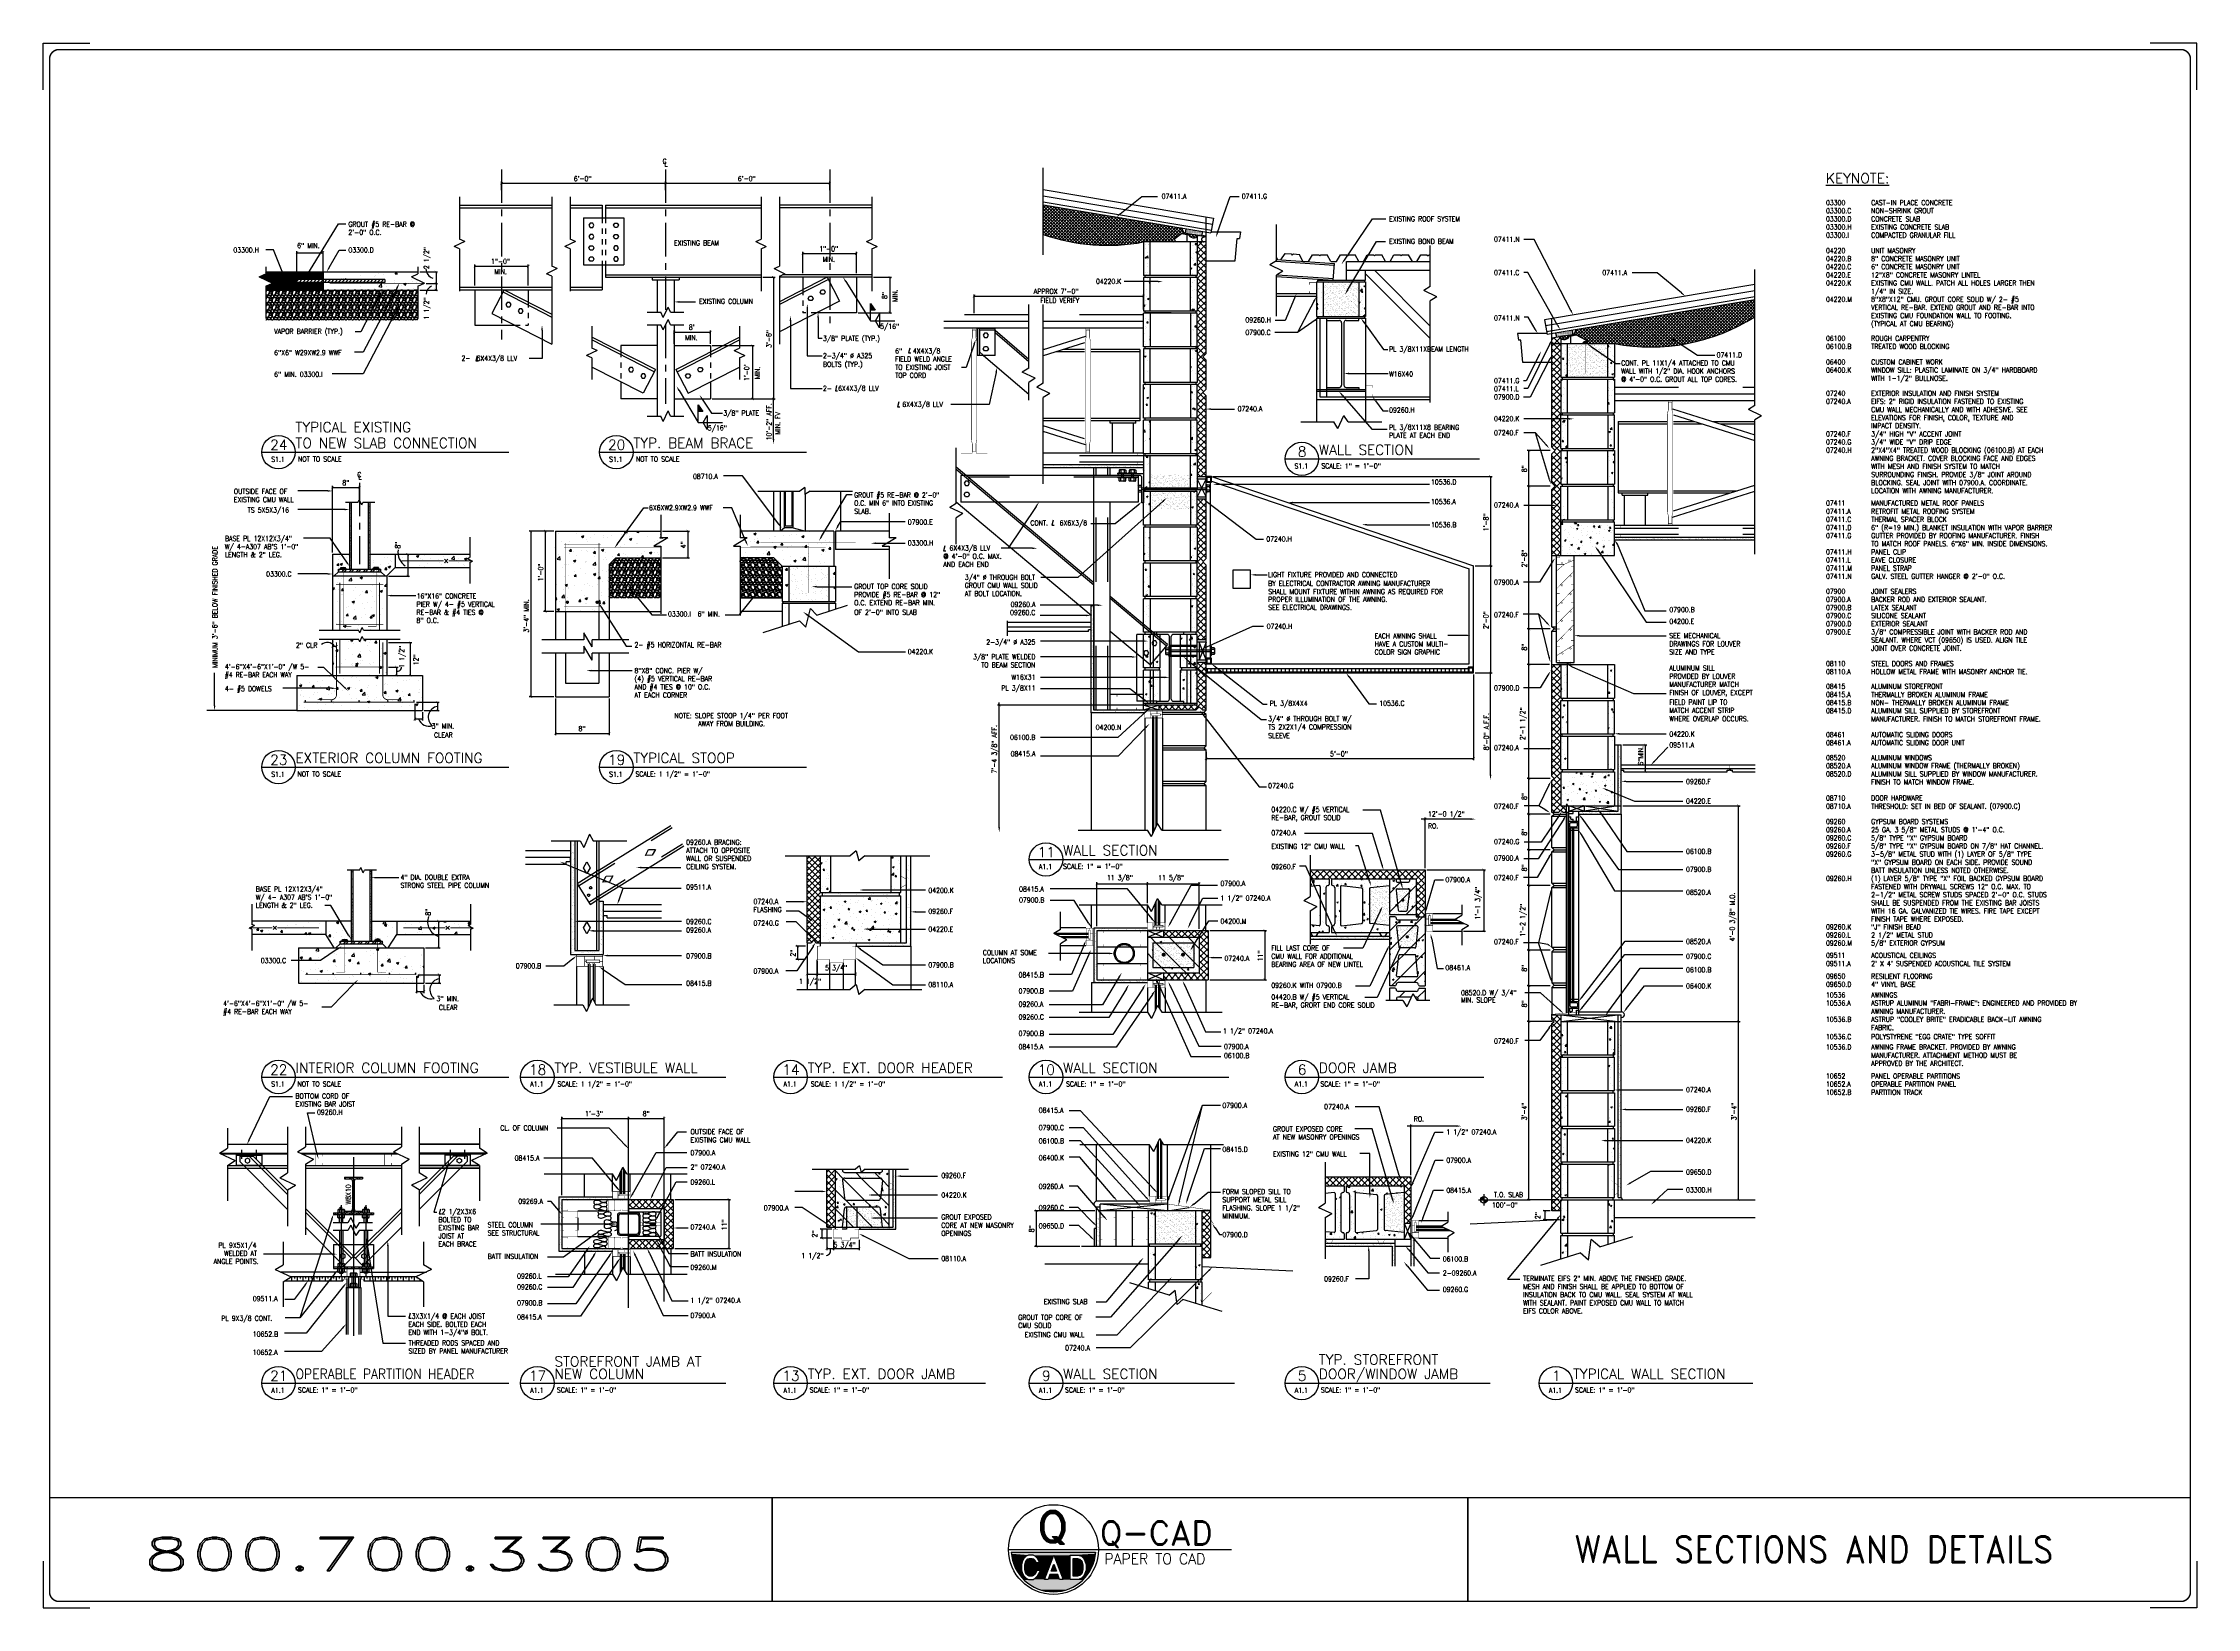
# Paper-space layout 'Layout1' of a CAD drawing. Extents: x 1.4 to 41.6, y 0.4 to 29.6.
# The model-space entities are those that its viewports show. They can reach past a viewport. Long polylines and large blocks are cut down to what shows.
import ezdxf
from ezdxf.enums import TextEntityAlignment as Align

# ---------------------------------------------------------------- set-up
doc = ezdxf.new("R2010")
doc.units = 0
doc.header["$LTSCALE"] = 0.5
doc.header["$MEASUREMENT"] = 0
for name, pattern in [('CENTER', [2, 1.25, -0.25, 0.25, -0.25]), ('HIDDEN', [0.375, 0.25, -0.125]), ('HIDDEN2', [0.1875, 0.125, -0.0625])]:
    doc.linetypes.add(name, pattern=pattern)
doc.layers.get('0').update_dxf_attribs({"linetype": 'CONTINUOUS'})
doc.layers.get('DEFPOINTS').update_dxf_attribs({"linetype": 'CONTINUOUS'})
for name, color, linetype in [('A-ANNO-DIMS', 7, 'CONTINUOUS'), ('A-ANNO-KEYN', 7, 'CONTINUOUS'), ('A-ANNO-NOTE', 7, 'CONTINUOUS'), ('A-ANNO-NOTE-FINE', 8, 'CONTINUOUS'), ('A-ANNO-SYMB', 7, 'CONTINUOUS'), ('A-ANNO-TITL', 5, 'CONTINUOUS'), ('A-ANNO-TITL-FINE', 7, 'CONTINUOUS'), ('A-ANNO-TTLB-FINE', 7, 'CONTINUOUS'), ('A-ANNO-TTLB-MEDM', 5, 'CONTINUOUS'), ('A-ANNO-TTLB-TEXT-BOLD', 6, 'CONTINUOUS'), ('A-ANNO-TTLB-TEXT-FINE', 7, 'CONTINUOUS'), ('A-ANNO-TTLB-TEXT-MEDM', 5, 'CONTINUOUS'), ('A-DETL-MBND', 2, 'CONTINUOUS'), ('A-DETL-MCUT', 2, 'CONTINUOUS'), ('A-DETL-PATT', 8, 'CONTINUOUS'), ('A-ELEV-IDEN', 7, 'CONTINUOUS'), ('A-SECT-MBND', 2, 'CONTINUOUS'), ('A-SECT-MCUT', 2, 'CONTINUOUS'), ('A-SECT-PATT', 8, 'CONTINUOUS'), ('E-LITE', 3, 'CONTINUOUS'), ('X-VPRT', 7, 'CONTINUOUS')]:
    doc.layers.add(name, color=color, linetype=linetype)
doc.layers.get('X-VPRT').freeze()
doc.styles.add('HEADING', font='romand.shx')
doc.styles.add('NOTE', font='romans.shx', dxfattribs={"width": 0.9})
doc.styles.add('ROMAND', font='romand.shx', dxfattribs={"width": 0.9})
doc.dimstyles.new('A1-1', dxfattribs={"dimtxt": 0.09375, "dimasz": 0.046875, "dimexe": 0.03125, "dimexo": 0.03125, "dimgap": 0.03125, "dimtad": 1, "dimdec": 8, "dimzin": 3, "dimdsep": 46, "dimlunit": 4, "dimtxsty": 'Standard', "dimblk1": 'ARCHTICK', "dimblk2": 'ARCHTICK', "dimsah": 1, "dimcen": 0.09375, "dimclrd": 256, "dimclre": 256, "dimclrt": 256, "dimadec": 0, "dimazin": 0, "dimtfac": 1, "dimtdec": 8, "dimtmove": 2, "dimatfit": 3, "dimldrblk": 'ARCHTICK', "dimfxl": 0, "dimtolj": 1, "dimtzin": 3, "dimarcsym": 0})
doc.dimstyles.new('A1-12', dxfattribs={"dimscale": 12, "dimtxt": 0.09375, "dimasz": 0.046875, "dimexe": 0.03125, "dimexo": 0.03125, "dimgap": 0.03125, "dimtad": 1, "dimdec": 8, "dimzin": 3, "dimdsep": 46, "dimlunit": 4, "dimtxsty": 'Standard', "dimblk1": 'ARCHTICK', "dimblk2": 'ARCHTICK', "dimsah": 1, "dimcen": 0.09375, "dimclrd": 256, "dimclre": 256, "dimclrt": 256, "dimadec": 0, "dimazin": 0, "dimtfac": 1, "dimtdec": 8, "dimtmove": 2, "dimatfit": 3, "dimldrblk": 'ARCHTICK', "dimfxl": 0, "dimtolj": 1, "dimtzin": 3, "dimarcsym": 0})
doc.dimstyles.new('A1-8', dxfattribs={"dimscale": 8, "dimtxt": 0.09375, "dimasz": 0.046875, "dimexe": 0.03125, "dimexo": 0.03125, "dimgap": 0.03125, "dimtad": 1, "dimdec": 8, "dimzin": 3, "dimdsep": 46, "dimlunit": 4, "dimtxsty": 'Standard', "dimblk1": 'ARCHTICK', "dimblk2": 'ARCHTICK', "dimsah": 1, "dimcen": 0.09375, "dimclrd": 256, "dimclre": 256, "dimclrt": 256, "dimadec": 0, "dimazin": 0, "dimtfac": 1, "dimtdec": 8, "dimtmove": 2, "dimatfit": 3, "dimldrblk": 'ARCHTICK', "dimfxl": 0, "dimtolj": 1, "dimtzin": 3, "dimarcsym": 0})

# ---------------------------------------------------------------- blocks, each defined once
blk = doc.blocks.new('IDEN')
blk.add_line((-0.312, 0), (0.312, 0))
blk.add_circle((0, 0), 0.312)
at = {"style": 'HEADING'}
blk.add_attdef('14', text='', height=0.188, dxfattribs=at).set_placement((0.006, 0.137), align=Align.MIDDLE)
at = {"style": 'NOTE', "width": 0.9}
blk.add_attdef('AL1', text='', height=0.0938, dxfattribs=at).set_placement((-0.009, -0.133), align=Align.MIDDLE)
blk = doc.blocks.new('*U248')
at = {"layer": 'A-ANNO-TTLB-TEXT-FINE', "linetype": 'Continuous'}
for points in [[(19.468, 1.42), (19.471, 1.391), (21.045, 1.42)], [(21.045, 1.42), (19.471, 1.391), (21.042, 1.391)], [(19.471, 1.391), (20.263, 1.364), (21.042, 1.391)], [(19.471, 1.391), (19.789, 1.364), (20.263, 1.364)], [(19.471, 1.391), (19.474, 1.361), (19.789, 1.364)], [(19.789, 1.364), (19.474, 1.361), (19.745, 1.343)], [(19.474, 1.361), (19.479, 1.332), (19.745, 1.343)], [(19.745, 1.343), (19.479, 1.332), (19.702, 1.3)], [(19.479, 1.332), (19.485, 1.304), (19.702, 1.3)], [(19.485, 1.304), (19.491, 1.275), (19.702, 1.3)], [(19.702, 1.3), (19.491, 1.275), (19.681, 1.256)], [(19.491, 1.275), (19.499, 1.247), (19.681, 1.256)], [(19.681, 1.256), (19.499, 1.247), (19.659, 1.192)], [(19.499, 1.247), (19.508, 1.218), (19.659, 1.192)], [(19.508, 1.218), (19.518, 1.191), (19.659, 1.192)], [(19.737, 1.233), (19.72, 1.182), (19.929, 1.229)], [(19.929, 1.229), (19.72, 1.182), (20.013, 1.079)], [(19.912, 1.264), (19.737, 1.233), (19.929, 1.229)], [(19.752, 1.264), (19.737, 1.233), (19.912, 1.264)], [(19.781, 1.293), (19.752, 1.264), (19.912, 1.264)], [(19.803, 1.304), (19.781, 1.293), (19.882, 1.293)], [(19.882, 1.293), (19.781, 1.293), (19.912, 1.264)], [(20.263, 1.364), (19.789, 1.364), (19.875, 1.364)], [(19.882, 1.293), (19.861, 1.304), (19.803, 1.304)], [(20.263, 1.364), (19.875, 1.364), (19.918, 1.343)], [(20.263, 1.364), (19.918, 1.343), (19.961, 1.3)], [(19.996, 1.229), (19.929, 1.229), (20.013, 1.079)], [(20.263, 1.364), (19.961, 1.3), (19.996, 1.229)], [(20.263, 1.364), (19.996, 1.229), (20.091, 0.911)], [(19.996, 1.229), (20.013, 1.079), (20.091, 0.911)], [(21.042, 1.391), (20.263, 1.364), (20.566, 1.364)], [(20.263, 1.364), (20.436, 0.911), (20.566, 1.364)], [(20.566, 1.364), (20.436, 0.911), (20.566, 0.911)], [(21.042, 1.391), (20.566, 1.364), (20.717, 1.364)], [(20.749, 1.29), (20.707, 1.304), (20.626, 1.304)], [(20.626, 1.304), (20.626, 0.971), (20.749, 1.29)], [(20.749, 1.29), (20.626, 0.971), (20.775, 1.264)], [(20.775, 1.264), (20.626, 0.971), (20.79, 1.233)], [(20.79, 1.233), (20.626, 0.971), (20.807, 1.182)], [(21.042, 1.391), (20.717, 1.364), (21.039, 1.361)], [(20.717, 1.364), (20.781, 1.343), (21.039, 1.361)], [(21.039, 1.361), (20.781, 1.343), (21.034, 1.332)], [(20.781, 1.343), (20.825, 1.3), (21.034, 1.332)], [(21.034, 1.332), (20.825, 1.3), (21.029, 1.304)], [(21.029, 1.304), (20.825, 1.3), (21.022, 1.275)], [(20.825, 1.3), (20.846, 1.256), (21.022, 1.275)], [(21.022, 1.275), (20.846, 1.256), (21.014, 1.247)], [(20.846, 1.256), (20.868, 1.192), (21.014, 1.247)], [(21.014, 1.247), (20.868, 1.192), (21.005, 1.218)], [(21.005, 1.218), (20.868, 1.192), (20.995, 1.191)], [(19.659, 1.192), (19.518, 1.191), (19.659, 1.084)], [(19.518, 1.191), (19.529, 1.163), (19.659, 1.084)], [(19.529, 1.163), (19.54, 1.137), (19.659, 1.084)], [(19.54, 1.137), (19.553, 1.11), (19.659, 1.084)], [(19.553, 1.11), (19.567, 1.084), (19.659, 1.084)], [(19.567, 1.084), (19.582, 1.059), (19.659, 1.084)], [(19.659, 1.084), (19.582, 1.059), (19.681, 1.019)], [(19.582, 1.059), (19.598, 1.034), (19.681, 1.019)], [(19.598, 1.034), (19.614, 1.01), (19.681, 1.019)], [(19.681, 1.019), (19.614, 1.01), (19.702, 0.976)], [(19.614, 1.01), (19.632, 0.986), (19.702, 0.976)], [(19.632, 0.986), (19.65, 0.963), (19.702, 0.976)], [(19.702, 0.976), (19.65, 0.963), (19.745, 0.932)], [(19.65, 0.963), (19.67, 0.941), (19.745, 0.932)], [(19.67, 0.941), (19.69, 0.92), (19.745, 0.932)], [(19.745, 0.932), (19.69, 0.92), (19.789, 0.911)], [(19.69, 0.92), (19.711, 0.899), (19.789, 0.911)], [(20.371, 0.911), (19.711, 0.899), (20.803, 0.899)], [(19.875, 0.911), (19.711, 0.899), (20.371, 0.911)], [(19.789, 0.911), (19.711, 0.899), (19.875, 0.911)], [(19.711, 0.899), (19.732, 0.879), (20.803, 0.899)], [(19.72, 1.182), (19.72, 1.093), (19.946, 1.079)], [(19.72, 1.182), (19.946, 1.079), (20.013, 1.079)], [(19.72, 1.093), (19.737, 1.042), (19.946, 1.079)], [(20.803, 0.899), (19.732, 0.879), (20.781, 0.879)], [(19.732, 0.879), (19.755, 0.86), (20.781, 0.879)], [(19.946, 1.079), (19.737, 1.042), (19.912, 1.011)], [(19.737, 1.042), (19.752, 1.011), (19.912, 1.011)], [(19.752, 1.011), (19.781, 0.982), (19.882, 0.982)], [(19.912, 1.011), (19.752, 1.011), (19.882, 0.982)], [(20.781, 0.879), (19.755, 0.86), (20.759, 0.86)], [(19.755, 0.86), (19.778, 0.841), (20.759, 0.86)], [(20.759, 0.86), (19.778, 0.841), (20.736, 0.841)], [(19.778, 0.841), (19.801, 0.824), (20.736, 0.841)], [(19.781, 0.982), (19.803, 0.971), (19.861, 0.971)], [(19.882, 0.982), (19.781, 0.982), (19.861, 0.971)], [(20.736, 0.841), (19.801, 0.824), (20.712, 0.824)], [(19.801, 0.824), (19.826, 0.808), (20.712, 0.824)], [(20.712, 0.824), (19.826, 0.808), (20.687, 0.808)], [(19.826, 0.808), (19.851, 0.792), (20.687, 0.808)], [(20.687, 0.808), (19.851, 0.792), (20.663, 0.792)], [(19.918, 0.932), (19.875, 0.911), (20.091, 0.911)], [(20.155, 0.911), (19.875, 0.911), (20.371, 0.911)], [(20.091, 0.911), (19.875, 0.911), (20.155, 0.911)], [(19.961, 0.976), (19.918, 0.932), (20.091, 0.911)], [(20.013, 1.079), (19.961, 0.976), (20.091, 0.911)], [(20.155, 0.911), (20.336, 1.004), (20.191, 1.004)], [(20.336, 1.004), (20.155, 0.911), (20.371, 0.911)], [(20.263, 1.194), (20.214, 1.064), (20.313, 1.064)], [(20.436, 0.911), (20.371, 0.911), (20.803, 0.899)], [(20.566, 0.911), (20.436, 0.911), (20.803, 0.899)], [(20.717, 0.911), (20.566, 0.911), (20.803, 0.899)], [(20.807, 1.182), (20.626, 0.971), (20.807, 1.093)], [(20.807, 1.093), (20.626, 0.971), (20.79, 1.042)], [(20.79, 1.042), (20.626, 0.971), (20.775, 1.011)], [(20.775, 1.011), (20.626, 0.971), (20.749, 0.985)], [(20.749, 0.985), (20.626, 0.971), (20.707, 0.971)], [(20.781, 0.932), (20.717, 0.911), (20.823, 0.92)], [(20.823, 0.92), (20.717, 0.911), (20.803, 0.899)], [(20.825, 0.976), (20.781, 0.932), (20.863, 0.963)], [(20.863, 0.963), (20.781, 0.932), (20.843, 0.941)], [(20.843, 0.941), (20.781, 0.932), (20.823, 0.92)], [(20.846, 1.019), (20.825, 0.976), (20.899, 1.01)], [(20.899, 1.01), (20.825, 0.976), (20.881, 0.986)], [(20.881, 0.986), (20.825, 0.976), (20.863, 0.963)], [(20.868, 1.084), (20.846, 1.019), (20.931, 1.059)], [(20.931, 1.059), (20.846, 1.019), (20.915, 1.034)], [(20.915, 1.034), (20.846, 1.019), (20.899, 1.01)], [(20.868, 1.192), (20.868, 1.084), (20.995, 1.191)], [(20.995, 1.191), (20.868, 1.084), (20.985, 1.163)], [(20.985, 1.163), (20.868, 1.084), (20.973, 1.137)], [(20.973, 1.137), (20.868, 1.084), (20.96, 1.11)], [(20.96, 1.11), (20.868, 1.084), (20.946, 1.084)], [(20.946, 1.084), (20.868, 1.084), (20.931, 1.059)], [(19.851, 0.792), (19.876, 0.777), (20.663, 0.792)], [(20.663, 0.792), (19.876, 0.777), (20.637, 0.777)], [(19.876, 0.777), (19.902, 0.764), (20.637, 0.777)], [(20.637, 0.777), (19.902, 0.764), (20.611, 0.764)], [(19.902, 0.764), (19.929, 0.751), (20.611, 0.764)], [(20.611, 0.764), (19.929, 0.751), (20.585, 0.751)], [(19.929, 0.751), (19.956, 0.739), (20.585, 0.751)], [(20.585, 0.751), (19.956, 0.739), (20.558, 0.739)], [(19.956, 0.739), (19.983, 0.729), (20.558, 0.739)], [(20.558, 0.739), (19.983, 0.729), (20.53, 0.729)], [(19.983, 0.729), (20.011, 0.719), (20.53, 0.729)], [(20.53, 0.729), (20.011, 0.719), (20.502, 0.719)], [(20.011, 0.719), (20.039, 0.71), (20.502, 0.719)], [(20.502, 0.719), (20.039, 0.71), (20.474, 0.71)], [(20.039, 0.71), (20.067, 0.703), (20.474, 0.71)], [(20.474, 0.71), (20.067, 0.703), (20.446, 0.703)], [(20.067, 0.703), (20.096, 0.696), (20.446, 0.703)], [(20.446, 0.703), (20.096, 0.696), (20.417, 0.696)], [(20.096, 0.696), (20.125, 0.691), (20.417, 0.696)], [(20.417, 0.696), (20.125, 0.691), (20.388, 0.691)], [(20.125, 0.691), (20.154, 0.686), (20.388, 0.691)], [(20.388, 0.691), (20.154, 0.686), (20.359, 0.686)], [(20.154, 0.686), (20.183, 0.683), (20.359, 0.686)], [(20.359, 0.686), (20.183, 0.683), (20.33, 0.683)], [(20.183, 0.683), (20.212, 0.681), (20.33, 0.683)], [(20.33, 0.683), (20.212, 0.681), (20.301, 0.681)], [(20.212, 0.681), (20.242, 0.68), (20.301, 0.681)], [(20.301, 0.681), (20.242, 0.68), (20.271, 0.68)]]:
    blk.add_solid(points, dxfattribs=at)
blk = doc.blocks.new('*U247')
at = {"layer": 'A-ANNO-TTLB-TEXT-FINE', "linetype": 'Continuous'}
for points in [[(20.042, 2.054), (20.013, 1.967), (20.098, 2.031)], [(20.098, 2.031), (20.013, 1.967), (20.074, 1.957)], [(20.071, 2.111), (20.042, 2.054), (20.12, 2.075)], [(20.12, 2.075), (20.042, 2.054), (20.098, 2.031)], [(20.128, 2.169), (20.071, 2.111), (20.2, 2.137)], [(20.2, 2.137), (20.071, 2.111), (20.164, 2.119)], [(20.164, 2.119), (20.071, 2.111), (20.12, 2.075)], [(20.186, 2.198), (20.128, 2.169), (20.358, 2.169)], [(20.128, 2.169), (20.2, 2.137), (20.286, 2.137)], [(20.358, 2.169), (20.128, 2.169), (20.286, 2.137)], [(20.358, 2.169), (20.301, 2.198), (20.186, 2.198)], [(20.358, 2.169), (20.286, 2.137), (20.416, 2.111)], [(20.286, 2.137), (20.322, 2.119), (20.416, 2.111)], [(20.322, 2.119), (20.366, 2.075), (20.416, 2.111)], [(20.416, 2.111), (20.366, 2.075), (20.445, 2.054)], [(20.366, 2.075), (20.389, 2.031), (20.445, 2.054)], [(20.445, 2.054), (20.389, 2.031), (20.473, 1.967)], [(20.389, 2.031), (20.413, 1.957), (20.473, 1.967)], [(20.013, 1.967), (20.013, 1.823), (20.074, 1.957)], [(20.074, 1.957), (20.013, 1.823), (20.074, 1.833)], [(20.074, 1.833), (20.013, 1.823), (20.098, 1.76)], [(20.013, 1.823), (20.042, 1.737), (20.098, 1.76)], [(20.098, 1.76), (20.042, 1.737), (20.12, 1.715)], [(20.042, 1.737), (20.071, 1.679), (20.12, 1.715)], [(20.12, 1.715), (20.071, 1.679), (20.164, 1.671)], [(20.071, 1.679), (20.128, 1.622), (20.164, 1.671)], [(20.164, 1.671), (20.128, 1.622), (20.2, 1.653)], [(20.2, 1.653), (20.128, 1.622), (20.336, 1.61)], [(20.128, 1.622), (20.186, 1.593), (20.336, 1.61)], [(20.336, 1.61), (20.186, 1.593), (20.301, 1.593)], [(20.336, 1.61), (20.286, 1.653), (20.2, 1.653)], [(20.291, 1.656), (20.286, 1.653), (20.336, 1.61)], [(20.366, 1.715), (20.341, 1.69), (20.416, 1.679)], [(20.341, 1.69), (20.384, 1.648), (20.416, 1.679)], [(20.389, 1.76), (20.366, 1.715), (20.445, 1.737)], [(20.445, 1.737), (20.366, 1.715), (20.416, 1.679)], [(20.413, 1.833), (20.389, 1.76), (20.473, 1.823)], [(20.473, 1.823), (20.389, 1.76), (20.445, 1.737)], [(20.473, 1.967), (20.413, 1.957), (20.473, 1.823)], [(20.413, 1.957), (20.413, 1.833), (20.473, 1.823)]]:
    blk.add_solid(points, dxfattribs=at)
blk = doc.blocks.new('*U246')
at = {"layer": 'A-ANNO-TTLB-TEXT-FINE', "linetype": 'Continuous'}
for points in [[(20.233, 1.713), (20.291, 1.656), (20.319, 1.713)], [(20.322, 1.671), (20.319, 1.713), (20.291, 1.656)], [(20.322, 1.671), (20.291, 1.656), (20.384, 1.648)], [(20.291, 1.656), (20.336, 1.61), (20.384, 1.648)], [(20.319, 1.713), (20.322, 1.671), (20.341, 1.69)], [(20.341, 1.69), (20.322, 1.671), (20.384, 1.648)], [(20.384, 1.648), (20.336, 1.61), (20.358, 1.622)], [(20.358, 1.622), (20.336, 1.61), (20.463, 1.569)], [(20.336, 1.61), (20.377, 1.569), (20.463, 1.569)], [(20.384, 1.648), (20.358, 1.622), (20.463, 1.569)]]:
    blk.add_solid(points, dxfattribs=at)
blk = doc.blocks.new('TB1_42X30')
at = {"layer": 'A-ANNO-TTLB-FINE'}
for points in [[(1.378, 28.747), (1.378, 29.622), (2.253, 29.622)], [(41.622, 28.747), (41.622, 29.622), (40.747, 29.622)], [(1.378, 1.253), (1.378, 0.378), (2.253, 0.378)], [(41.622, 1.253), (41.622, 0.378), (40.747, 0.378)]]:
    blk.add_lwpolyline(points, dxfattribs=at)
at = {"layer": 'A-ANNO-TTLB-MEDM'}
blk.add_lwpolyline([(1.5, 0.675, 0.0273, 0.0273, 0.414214), (1.675, 0.5, 0.0273, 0.0273, 0), (41.325, 0.5, 0.0273, 0.0273, 0.414214), (41.5, 0.675, 0.0273, 0.0273, 0), (41.5, 29.325, 0.0273, 0.0273, 0.414214), (41.325, 29.5, 0.0273, 0.0273, 0), (1.675, 29.5, 0.0273, 0.0273, 0.414214), (1.5, 29.325, 0.0273, 0.0273, 0)], format="xyseb", close=True, dxfattribs=at)
for points in [[(1.5, 2.439, 0.0273, 0.0273, 0), (41.5, 2.439, 0.0273, 0.0273, 0)], [(15, 2.439, 0.0273, 0.0273, 0), (15, 0.5, 0.0273, 0.0273, 0)], [(28, 2.439, 0.0273, 0.0273, 0), (28, 0.5, 0.0273, 0.0273, 0)]]:
    blk.add_lwpolyline(points, format="xyseb", dxfattribs=at)
at = {"layer": 'A-ANNO-TTLB-TEXT-FINE'}
for p, q in [((20.233, 1.713), (20.377, 1.569)), ((20.233, 1.713), (20.319, 1.713)), ((20.319, 1.713), (20.463, 1.569)), ((19.418, 1.469), (23.582, 1.469)), ((19.468, 1.42), (21.045, 1.42)), ((20.377, 1.569), (20.463, 1.569)), ((19.983, 1.019), (19.983, 1.019)), ((19.983, 1.019), (19.983, 1.019))]:
    blk.add_line(p, q, dxfattribs=at)
for points in [[(20.128, 2.169), (20.071, 2.111), (20.042, 2.054), (20.013, 1.967), (20.013, 1.823), (20.042, 1.737), (20.071, 1.679), (20.128, 1.622), (20.186, 1.593), (20.301, 1.593), (20.358, 1.622), (20.416, 1.679), (20.445, 1.737), (20.473, 1.823), (20.473, 1.967), (20.445, 2.054), (20.416, 2.111), (20.358, 2.169), (20.301, 2.198), (20.186, 2.198), (20.186, 2.198)], [(20.164, 2.119), (20.12, 2.075), (20.098, 2.031), (20.074, 1.957), (20.074, 1.833), (20.098, 1.76), (20.12, 1.715), (20.164, 1.671), (20.2, 1.653), (20.286, 1.653), (20.322, 1.671), (20.366, 1.715), (20.389, 1.76), (20.413, 1.833), (20.413, 1.957), (20.389, 2.031), (20.366, 2.075), (20.322, 2.119), (20.286, 2.137), (20.2, 2.137)], [(19.961, 1.3), (19.918, 1.343), (19.875, 1.364), (19.789, 1.364), (19.745, 1.343), (19.702, 1.3), (19.681, 1.256), (19.659, 1.192), (19.659, 1.084), (19.681, 1.019), (19.702, 0.976), (19.745, 0.932), (19.789, 0.911), (19.875, 0.911), (19.918, 0.932), (19.961, 0.976), (20.013, 1.079), (19.946, 1.079), (19.912, 1.011), (19.882, 0.982), (19.861, 0.971), (19.803, 0.971), (19.781, 0.982), (19.752, 1.011), (19.737, 1.042), (19.72, 1.093), (19.72, 1.182), (19.737, 1.233), (19.752, 1.264), (19.781, 1.293), (19.803, 1.304), (19.861, 1.304), (19.882, 1.293), (19.912, 1.264), (19.929, 1.229), (19.996, 1.229)], [(20.191, 1.004), (20.155, 0.911), (20.091, 0.911), (20.263, 1.364), (20.436, 0.911), (20.371, 0.911), (20.336, 1.004)], [(20.846, 1.019), (20.825, 0.976), (20.781, 0.932), (20.717, 0.911), (20.566, 0.911), (20.566, 1.364), (20.717, 1.364), (20.781, 1.343), (20.825, 1.3), (20.846, 1.256), (20.868, 1.192), (20.868, 1.084)], [(20.79, 1.042), (20.775, 1.011), (20.749, 0.985), (20.707, 0.971), (20.626, 0.971), (20.626, 1.304), (20.707, 1.304), (20.749, 1.29), (20.775, 1.264), (20.79, 1.233), (20.807, 1.182), (20.807, 1.093)], [(20.214, 1.064), (20.263, 1.194), (20.313, 1.064)]]:
    blk.add_lwpolyline(points, close=True, dxfattribs=at)
blk.add_circle((20.257, 1.469), 0.839, dxfattribs=at)
blk.add_arc((20.257, 1.469), 0.79, 183.5861, 356.4139, dxfattribs=at)
at = {"layer": 'A-ANNO-TTLB-TEXT-FINE', "linetype": 'Continuous'}
for name in ['*U247', '*U246', '*U248']:
    blk.add_blockref(name, (0, 0), dxfattribs=at)
at = {"layer": 'A-ANNO-TTLB-TEXT-BOLD', "style": 'ROMAND', "width": 1.514608}
blk.add_text('800.700.3305', height=0.63, dxfattribs=at).set_placement((3.237, 1.069), (13.188, 1.069), align=Align.FIT)
at = {"layer": 'A-ANNO-TTLB-TEXT-FINE', "style": 'ROMAND'}
blk.add_text('Q-CAD', height=0.4536, dxfattribs=at).set_placement((21.119, 1.552))
at = {"layer": 'A-ANNO-TTLB-TEXT-FINE', "style": 'ROMAND', "width": 0.95}
blk.add_text('PAPER TO CAD', height=0.2016, dxfattribs=at).set_placement((21.207, 1.195))
at = {"layer": 'A-ANNO-TTLB-TEXT-MEDM', "style": 'ROMAND', "width": 0.9}
blk.add_attdef('TITLE', text='', height=0.5, dxfattribs=at).set_placement((34.467, 1.473), align=Align.MIDDLE)
blk = doc.blocks.new('*X334')
at = {"color": 0}
for p, q in [((496.503, 22.893), (496.531, 22.921)), ((496.545, 22.869), (496.597, 22.921)), ((496.611, 22.869), (496.663, 22.921)), ((496.678, 22.869), (496.73, 22.921)), ((496.744, 22.869), (496.796, 22.921)), ((496.81, 22.869), (496.862, 22.921)), ((496.877, 22.869), (496.929, 22.921)), ((496.943, 22.869), (496.99, 22.916)), ((496.99, 22.916), (496.995, 22.921)), ((497.009, 22.869), (497.061, 22.921)), ((497.076, 22.869), (497.127, 22.921)), ((497.142, 22.869), (497.194, 22.921)), ((497.208, 22.869), (497.26, 22.921)), ((497.274, 22.869), (497.326, 22.921)), ((497.341, 22.869), (497.393, 22.921)), ((497.407, 22.869), (497.459, 22.921)), ((497.473, 22.869), (497.525, 22.921)), ((497.54, 22.869), (497.591, 22.921)), ((497.606, 22.869), (497.658, 22.921)), ((497.672, 22.869), (497.724, 22.921)), ((497.738, 22.869), (497.79, 22.921)), ((497.805, 22.869), (497.857, 22.921)), ((497.871, 22.869), (497.923, 22.921)), ((497.937, 22.869), (497.989, 22.921)), ((498.004, 22.869), (498.056, 22.921)), ((498.07, 22.869), (498.122, 22.921)), ((498.136, 22.869), (498.145, 22.878))]:
    blk.add_line(p, q, dxfattribs=at)
blk = doc.blocks.new('*X333')
at = {"color": 0}
for p, q in [((495.804, 22.969), (495.8, 22.974)), ((495.803, 22.97), (495.813, 22.979)), ((495.847, 22.948), (495.815, 22.98)), ((495.818, 22.962), (495.853, 22.998)), ((495.89, 22.927), (495.83, 22.987)), ((495.833, 22.955), (495.893, 23.016)), ((495.933, 22.906), (495.845, 22.994)), ((495.848, 22.948), (495.964, 23.065)), ((495.976, 22.885), (495.861, 23.001)), ((495.863, 22.941), (495.986, 23.065)), ((496.019, 22.865), (495.876, 23.008)), ((495.877, 22.933), (496.009, 23.065)), ((496.181, 22.725), (495.891, 23.015)), ((495.892, 22.926), (496.031, 23.065)), ((496.203, 22.725), (495.906, 23.022)), ((495.907, 22.919), (496.053, 23.065)), ((495.921, 23.043), (495.942, 23.065)), ((496.247, 22.725), (495.921, 23.051)), ((496.225, 22.725), (495.921, 23.029)), ((495.922, 22.912), (496.075, 23.065)), ((496.269, 22.725), (495.93, 23.065)), ((495.934, 22.725), (496.274, 23.065)), ((495.937, 22.905), (496.097, 23.065)), ((496.291, 22.725), (495.952, 23.065)), ((495.952, 22.897), (496.119, 23.065)), ((495.956, 22.725), (496.296, 23.065)), ((495.967, 22.89), (496.141, 23.065)), ((496.313, 22.725), (495.974, 23.065)), ((495.978, 22.725), (496.318, 23.065)), ((495.982, 22.883), (496.163, 23.065)), ((496.336, 22.725), (495.996, 23.065)), ((495.996, 22.876), (496.185, 23.065)), ((496, 22.725), (496.34, 23.065)), ((496.011, 22.868), (496.207, 23.065)), ((496.358, 22.725), (496.018, 23.065)), ((496.022, 22.725), (496.362, 23.065)), ((496.026, 22.861), (496.23, 23.065)), ((496.38, 22.725), (496.04, 23.065)), ((496.041, 22.854), (496.252, 23.065)), ((496.045, 22.725), (496.384, 23.065)), ((496.402, 22.725), (496.062, 23.065)), ((496.067, 22.725), (496.406, 23.065)), ((496.424, 22.725), (496.084, 23.065)), ((496.089, 22.725), (496.428, 23.065)), ((496.446, 22.725), (496.106, 23.065)), ((496.111, 22.725), (496.45, 23.065)), ((496.468, 22.725), (496.129, 23.065)), ((496.133, 22.725), (496.473, 23.065)), ((496.49, 22.725), (496.151, 23.065)), ((496.155, 22.725), (496.495, 23.065)), ((496.512, 22.725), (496.173, 23.065)), ((496.177, 22.725), (496.517, 23.065)), ((496.534, 22.725), (496.195, 23.065)), ((496.199, 22.725), (496.539, 23.065)), ((496.557, 22.725), (496.217, 23.065)), ((496.221, 22.725), (496.561, 23.065)), ((496.579, 22.725), (496.239, 23.065)), ((496.243, 22.725), (496.583, 23.065)), ((496.601, 22.725), (496.261, 23.065)), ((496.266, 22.725), (496.605, 23.065)), ((496.623, 22.725), (496.283, 23.065)), ((496.288, 22.725), (496.627, 23.065)), ((496.645, 22.725), (496.305, 23.065)), ((496.503, 22.889), (496.327, 23.065)), ((496.503, 22.911), (496.35, 23.065)), ((496.515, 22.921), (496.372, 23.065)), ((496.538, 22.921), (496.394, 23.065)), ((496.56, 22.921), (496.416, 23.065)), ((496.582, 22.921), (496.438, 23.065)), ((496.604, 22.921), (496.46, 23.065)), ((496.626, 22.921), (496.482, 23.065)), ((496.648, 22.921), (496.504, 23.065)), ((496.506, 22.921), (496.649, 23.065)), ((496.67, 22.921), (496.526, 23.065)), ((496.528, 22.921), (496.671, 23.065)), ((496.692, 22.921), (496.548, 23.065)), ((496.55, 22.921), (496.694, 23.065)), ((496.714, 22.921), (496.571, 23.065)), ((496.572, 22.921), (496.716, 23.065)), ((496.736, 22.921), (496.593, 23.065)), ((496.594, 22.921), (496.738, 23.065)), ((496.759, 22.921), (496.615, 23.065)), ((496.616, 22.921), (496.76, 23.065)), ((496.781, 22.921), (496.637, 23.065)), ((496.638, 22.921), (496.782, 23.065)), ((496.803, 22.921), (496.659, 23.065)), ((496.66, 22.921), (496.804, 23.065)), ((496.825, 22.921), (496.681, 23.065)), ((496.682, 22.921), (496.826, 23.065)), ((496.847, 22.921), (496.703, 23.065)), ((496.704, 22.921), (496.848, 23.065)), ((496.869, 22.921), (496.725, 23.065)), ((496.726, 22.921), (496.87, 23.065)), ((496.891, 22.921), (496.747, 23.065)), ((496.749, 22.921), (496.892, 23.065)), ((496.913, 22.921), (496.769, 23.065)), ((496.771, 22.921), (496.915, 23.065)), ((496.935, 22.921), (496.791, 23.065)), ((496.793, 22.921), (496.937, 23.065)), ((496.957, 22.921), (496.814, 23.065)), ((496.815, 22.921), (496.959, 23.065)), ((496.979, 22.921), (496.836, 23.065)), ((496.837, 22.921), (496.981, 23.065)), ((496.99, 22.932), (496.858, 23.065)), ((496.859, 22.921), (496.99, 23.052)), ((496.99, 22.954), (496.88, 23.065)), ((496.881, 22.921), (496.99, 23.03)), ((496.99, 22.976), (496.902, 23.065)), ((496.903, 22.921), (496.99, 23.008)), ((496.99, 22.998), (496.924, 23.065)), ((496.925, 22.921), (496.99, 22.986)), ((496.99, 23.02), (496.946, 23.065)), ((496.947, 22.921), (496.99, 22.964)), ((496.99, 23.043), (496.968, 23.065)), ((496.97, 22.921), (496.99, 22.941)), ((495.921, 22.734), (496.035, 22.848)), ((495.921, 22.756), (495.995, 22.83)), ((495.921, 22.778), (495.955, 22.812)), ((495.982, 22.725), (495.921, 22.786)), ((495.96, 22.725), (495.921, 22.764)), ((495.938, 22.725), (495.921, 22.742)), ((496.004, 22.725), (495.929, 22.8)), ((496.026, 22.725), (495.944, 22.807)), ((496.048, 22.725), (495.959, 22.814)), ((496.07, 22.725), (495.975, 22.821)), ((496.093, 22.725), (495.99, 22.828)), ((496.115, 22.725), (496.005, 22.835)), ((496.137, 22.725), (496.02, 22.841)), ((496.159, 22.725), (496.036, 22.848)), ((496.31, 22.725), (496.503, 22.919)), ((496.332, 22.725), (496.503, 22.897)), ((496.354, 22.725), (496.503, 22.874)), ((496.376, 22.725), (496.52, 22.869)), ((496.398, 22.725), (496.542, 22.869)), ((496.42, 22.725), (496.564, 22.869)), ((496.442, 22.725), (496.586, 22.869)), ((496.464, 22.725), (496.608, 22.869)), ((496.487, 22.725), (496.63, 22.869)), ((496.509, 22.725), (496.652, 22.869)), ((496.667, 22.725), (496.523, 22.869)), ((496.531, 22.725), (496.675, 22.869)), ((496.689, 22.725), (496.545, 22.869)), ((496.553, 22.725), (496.697, 22.869)), ((496.711, 22.725), (496.567, 22.869)), ((496.575, 22.725), (496.719, 22.869)), ((496.733, 22.725), (496.589, 22.869)), ((496.597, 22.725), (496.741, 22.869)), ((496.755, 22.725), (496.612, 22.869)), ((496.619, 22.725), (496.763, 22.869)), ((496.778, 22.725), (496.634, 22.869)), ((496.641, 22.725), (496.785, 22.869)), ((496.8, 22.725), (496.656, 22.869)), ((496.663, 22.725), (496.807, 22.869)), ((496.822, 22.725), (496.678, 22.869)), ((496.685, 22.725), (496.829, 22.869)), ((496.844, 22.725), (496.7, 22.869)), ((496.708, 22.725), (496.851, 22.869)), ((496.866, 22.725), (496.722, 22.869)), ((496.73, 22.725), (496.873, 22.869)), ((496.888, 22.725), (496.744, 22.869)), ((496.752, 22.725), (496.896, 22.869)), ((496.91, 22.725), (496.766, 22.869)), ((496.774, 22.725), (496.918, 22.869)), ((496.932, 22.725), (496.788, 22.869)), ((496.796, 22.725), (496.94, 22.869)), ((496.954, 22.725), (496.81, 22.869)), ((496.818, 22.725), (496.962, 22.869)), ((496.976, 22.725), (496.833, 22.869)), ((496.84, 22.725), (496.984, 22.869)), ((496.99, 22.733), (496.855, 22.869)), ((496.862, 22.725), (496.99, 22.853)), ((496.99, 22.755), (496.877, 22.869)), ((496.884, 22.725), (496.99, 22.831)), ((496.99, 22.777), (496.899, 22.869)), ((496.906, 22.725), (496.99, 22.809)), ((496.99, 22.799), (496.921, 22.869)), ((496.928, 22.725), (496.99, 22.787)), ((496.99, 22.822), (496.943, 22.869)), ((496.951, 22.725), (496.99, 22.765)), ((496.99, 22.844), (496.965, 22.869)), ((496.973, 22.725), (496.99, 22.743)), ((496.99, 22.866), (496.987, 22.869))]:
    blk.add_line(p, q, dxfattribs=at)
blk = doc.blocks.new('*X332')
at = {"color": 0}
for p, q in [((497.278, 17.482), (497.305, 17.508)), ((497.346, 17.462), (497.367, 17.483)), ((497.367, 17.483), (497.393, 17.508)), ((497.39, 17.462), (497.437, 17.508)), ((497.479, 17.462), (497.526, 17.508)), ((497.523, 17.462), (497.57, 17.508)), ((497.611, 17.462), (497.658, 17.508)), ((497.655, 17.462), (497.674, 17.48)), ((497.674, 17.48), (497.702, 17.508)), ((497.744, 17.462), (497.791, 17.508)), ((497.788, 17.462), (497.835, 17.508)), ((497.876, 17.462), (497.923, 17.508)), ((497.921, 17.462), (497.967, 17.508)), ((498.009, 17.462), (498.056, 17.508)), ((498.053, 17.462), (498.071, 17.479))]:
    blk.add_line(p, q, dxfattribs=at)
blk = doc.blocks.new('*X331')
at = {"color": 0}
for p, q in [((497.294, 17.746), (497.294, 17.746)), ((497.315, 17.749), (497.315, 17.749)), ((497.435, 17.732), (497.435, 17.732)), ((497.474, 17.766), (497.474, 17.766)), ((497.863, 17.788), (497.868, 17.785)), ((497.868, 17.785), (497.87, 17.79)), ((498.142, 17.738), (498.142, 17.738)), ((498.193, 17.737), (498.193, 17.737)), ((498.475, 17.724), (498.475, 17.724)), ((498.572, 17.716), (498.572, 17.716)), ((498.735, 17.756), (498.779, 17.773)), ((498.735, 17.756), (498.766, 17.735)), ((498.766, 17.735), (498.779, 17.772)), ((498.809, 17.709), (498.809, 17.709)), ((498.893, 17.76), (498.893, 17.76)), ((499.002, 17.714), (499.002, 17.714)), ((499.239, 17.745), (499.239, 17.745)), ((499.391, 17.702), (499.44, 17.752)), ((499.446, 17.693), (499.44, 17.752)), ((499.633, 17.706), (499.677, 17.723)), ((499.664, 17.685), (499.677, 17.722)), ((497.249, 17.583), (497.279, 17.619)), ((497.249, 17.583), (497.286, 17.579)), ((497.27, 17.486), (497.27, 17.486)), ((497.272, 17.696), (497.272, 17.696)), ((497.278, 17.33), (497.278, 17.33)), ((497.286, 17.579), (497.279, 17.618)), ((497.286, 17.538), (497.286, 17.538)), ((497.312, 17.604), (497.355, 17.621)), ((497.312, 17.604), (497.343, 17.583)), ((497.339, 17.33), (497.339, 17.33)), ((497.343, 17.583), (497.355, 17.621)), ((497.35, 17.448), (497.35, 17.448)), ((497.464, 17.612), (497.464, 17.612)), ((497.473, 17.3), (497.521, 17.35)), ((497.528, 17.291), (497.521, 17.35)), ((497.603, 17.377), (497.603, 17.377)), ((497.684, 17.434), (497.684, 17.434)), ((497.685, 17.353), (497.729, 17.37)), ((497.685, 17.353), (497.716, 17.332)), ((497.703, 17.393), (497.703, 17.393)), ((497.716, 17.331), (497.729, 17.369)), ((497.894, 17.343), (497.894, 17.343)), ((497.924, 17.421), (497.924, 17.421)), ((497.932, 17.629), (497.932, 17.629)), ((497.94, 17.668), (497.94, 17.668)), ((498.017, 17.42), (498.017, 17.42)), ((498.05, 17.363), (498.05, 17.363)), ((498.058, 17.589), (498.058, 17.589)), ((498.068, 17.456), (498.068, 17.456)), ((498.146, 17.504), (498.176, 17.54)), ((498.146, 17.504), (498.183, 17.501)), ((498.183, 17.501), (498.176, 17.54)), ((498.21, 17.554), (498.254, 17.571)), ((498.21, 17.554), (498.241, 17.533)), ((498.214, 17.61), (498.214, 17.61)), ((498.24, 17.461), (498.24, 17.461)), ((498.241, 17.533), (498.254, 17.571)), ((498.247, 17.669), (498.247, 17.669)), ((498.273, 17.654), (498.273, 17.654)), ((498.451, 17.641), (498.451, 17.641)), ((498.607, 17.64), (498.607, 17.64)), ((498.797, 17.581), (498.797, 17.581)), ((498.846, 17.693), (498.846, 17.693)), ((498.885, 17.552), (498.885, 17.552)), ((498.941, 17.625), (498.941, 17.625)), ((499.142, 17.695), (499.142, 17.695)), ((499.161, 17.643), (499.161, 17.643)), ((499.201, 17.592), (499.201, 17.592)), ((499.274, 17.611), (499.274, 17.611)), ((499.391, 17.702), (499.446, 17.693)), ((499.469, 17.55), (499.469, 17.55)), ((499.476, 17.681), (499.476, 17.681)), ((499.525, 17.639), (499.525, 17.639)), ((499.526, 17.706), (499.526, 17.706)), ((499.608, 17.597), (499.608, 17.597)), ((499.626, 17.571), (499.626, 17.571)), ((499.633, 17.706), (499.664, 17.685)), ((497.169, 17.155), (497.203, 17.168)), ((497.169, 17.145), (497.191, 17.13)), ((497.191, 17.13), (497.203, 17.168)), ((497.228, 17.129), (497.228, 17.129)), ((497.262, 17.26), (497.262, 17.26)), ((497.263, 16.914), (497.263, 16.914)), ((497.271, 17.122), (497.271, 17.122)), ((497.313, 16.957), (497.313, 16.957)), ((497.334, 17.044), (497.334, 17.044)), ((497.336, 17.113), (497.366, 17.148)), ((497.336, 17.113), (497.367, 17.11)), ((497.36, 17.045), (497.36, 17.045)), ((497.367, 17.14), (497.366, 17.148)), ((497.373, 17.109), (497.367, 17.14)), ((497.367, 17.11), (497.373, 17.109)), ((497.473, 17.3), (497.528, 17.291)), ((497.499, 17.291), (497.499, 17.291)), ((497.533, 16.9), (497.576, 16.916)), ((497.562, 17.115), (497.562, 17.115)), ((497.564, 16.878), (497.576, 16.916)), ((497.588, 16.961), (497.588, 16.961)), ((497.595, 17.169), (497.595, 17.169)), ((497.677, 17.02), (497.677, 17.02)), ((497.694, 17.031), (497.694, 17.031)), ((497.729, 17.096), (497.729, 17.096)), ((497.784, 17.073), (497.814, 17.109)), ((497.784, 17.073), (497.821, 17.07)), ((497.821, 17.07), (497.814, 17.109)), ((497.886, 17.117), (497.886, 17.117)), ((497.895, 17.101), (497.895, 17.101)), ((497.909, 17.005), (497.909, 17.005)), ((497.916, 17.213), (497.916, 17.213)), ((498.027, 17.017), (498.027, 17.017)), ((498.042, 17.083), (498.042, 17.083)), ((498.058, 17.101), (498.102, 17.118)), ((498.058, 17.101), (498.089, 17.08)), ((498.089, 17.08), (498.102, 17.118)), ((498.122, 17.148), (498.122, 17.148)), ((498.14, 17.196), (498.18, 17.238)), ((498.14, 17.196), (498.18, 17.19)), ((497.17, 16.798), (497.17, 16.798)), ((497.256, 16.706), (497.256, 16.706)), ((497.337, 16.539), (497.337, 16.539)), ((497.4, 16.603), (497.4, 16.603)), ((497.422, 16.642), (497.453, 16.678)), ((497.422, 16.642), (497.46, 16.639)), ((497.437, 16.797), (497.437, 16.797)), ((497.46, 16.639), (497.453, 16.678)), ((497.463, 16.82), (497.463, 16.82)), ((497.533, 16.9), (497.564, 16.879)), ((497.556, 16.587), (497.604, 16.638)), ((497.556, 16.587), (497.611, 16.579)), ((497.557, 16.624), (497.557, 16.624)), ((497.565, 16.85), (497.565, 16.85)), ((497.573, 16.545), (497.573, 16.545)), ((497.58, 16.753), (497.58, 16.753)), ((497.611, 16.578), (497.604, 16.638)), ((497.701, 16.602), (497.701, 16.602)), ((497.721, 16.87), (497.721, 16.87)), ((497.771, 16.783), (497.771, 16.783)), ((497.793, 16.655), (497.793, 16.655)), ((497.827, 16.883), (497.827, 16.883)), ((497.871, 16.603), (497.901, 16.639)), ((497.871, 16.603), (497.908, 16.6)), ((497.894, 16.589), (497.894, 16.589)), ((497.901, 16.797), (497.901, 16.797)), ((497.908, 16.6), (497.901, 16.639)), ((497.906, 16.648), (497.95, 16.665)), ((497.906, 16.648), (497.937, 16.627)), ((497.937, 16.627), (497.95, 16.664)), ((497.958, 16.902), (497.958, 16.902)), ((498.066, 16.664), (498.066, 16.664)), ((498.105, 16.769), (498.105, 16.769)), ((497.248, 16.498), (497.248, 16.498)), ((497.316, 16.478), (497.316, 16.478)), ((497.381, 16.446), (497.424, 16.463)), ((497.381, 16.446), (497.412, 16.425)), ((497.392, 16.377), (497.392, 16.377)), ((497.412, 16.425), (497.424, 16.463)), ((497.448, 16.394), (497.448, 16.394)), ((497.629, 16.409), (497.629, 16.409)), ((497.649, 16.464), (497.649, 16.464)), ((497.781, 16.38), (497.781, 16.38)), ((497.886, 16.381), (497.886, 16.381)), ((497.983, 16.449), (497.983, 16.449)), ((498.024, 16.461), (498.024, 16.461))]:
    blk.add_line(p, q, dxfattribs=at)
blk = doc.blocks.new('*X330')
at = {"color": 0}
for p, q in [((497.191, 16.16), (497.191, 16.16)), ((497.228, 16.131), (497.228, 16.131)), ((497.311, 16.166), (497.311, 16.166)), ((497.465, 16.162), (497.465, 16.162)), ((497.509, 16.172), (497.535, 16.203)), ((497.509, 16.172), (497.547, 16.169)), ((497.525, 16.146), (497.525, 16.146)), ((497.547, 16.169), (497.54, 16.203)), ((497.557, 16.129), (497.557, 16.129)), ((497.754, 16.195), (497.776, 16.203)), ((497.754, 16.195), (497.785, 16.174)), ((497.785, 16.173), (497.795, 16.203)), ((497.859, 16.132), (497.859, 16.132)), ((497.878, 16.173), (497.878, 16.173)), ((497.957, 16.133), (497.988, 16.169)), ((497.957, 16.133), (497.995, 16.13)), ((497.995, 16.129), (497.988, 16.169)), ((497.169, 15.766), (497.178, 15.777)), ((497.169, 15.74), (497.185, 15.738)), ((497.185, 15.738), (497.178, 15.777)), ((497.202, 15.757), (497.202, 15.757)), ((497.225, 15.874), (497.225, 15.874)), ((497.229, 15.993), (497.272, 16.01)), ((497.229, 15.993), (497.26, 15.972)), ((497.233, 16.082), (497.233, 16.082)), ((497.26, 15.972), (497.272, 16.01)), ((497.3, 15.916), (497.3, 15.916)), ((497.335, 15.748), (497.335, 15.748)), ((497.403, 15.826), (497.403, 15.826)), ((497.461, 16.029), (497.461, 16.029)), ((497.531, 15.721), (497.531, 15.721)), ((497.535, 15.742), (497.535, 15.742)), ((497.542, 15.713), (497.542, 15.713)), ((497.55, 15.921), (497.55, 15.921)), ((497.596, 15.702), (497.626, 15.738)), ((497.596, 15.702), (497.633, 15.699)), ((497.602, 15.741), (497.645, 15.758)), ((497.602, 15.741), (497.633, 15.72)), ((497.633, 15.699), (497.626, 15.738)), ((497.633, 15.72), (497.645, 15.758)), ((497.638, 15.875), (497.687, 15.926)), ((497.638, 15.875), (497.694, 15.866)), ((497.694, 15.866), (497.687, 15.925)), ((497.687, 15.742), (497.687, 15.742)), ((497.695, 15.968), (497.695, 15.968)), ((497.699, 15.81), (497.699, 15.81)), ((497.737, 15.812), (497.737, 15.812)), ((497.825, 16.091), (497.825, 16.091)), ((497.851, 15.988), (497.851, 15.988)), ((497.863, 15.757), (497.863, 15.757)), ((497.869, 15.728), (497.869, 15.728)), ((497.871, 15.965), (497.871, 15.965)), ((497.924, 15.773), (497.924, 15.773)), ((498.059, 15.681), (498.074, 15.699)), ((498.064, 15.873), (498.064, 15.873)), ((498.071, 15.798), (498.071, 15.798)), ((498.078, 15.681), (498.074, 15.698)), ((498.088, 16.019), (498.088, 16.019)), ((498.127, 15.943), (498.171, 15.96)), ((498.127, 15.943), (498.158, 15.922)), ((498.158, 15.922), (498.171, 15.959)), ((498.179, 15.797), (498.179, 15.797)), ((496.551, 15.338), (496.595, 15.355)), ((496.551, 15.338), (496.582, 15.317)), ((496.573, 15.374), (496.573, 15.374)), ((496.578, 15.371), (496.578, 15.371)), ((496.582, 15.317), (496.595, 15.355)), ((496.735, 15.391), (496.735, 15.391)), ((496.786, 15.31), (496.816, 15.346)), ((496.786, 15.31), (496.823, 15.307)), ((496.823, 15.307), (496.816, 15.346)), ((496.894, 15.418), (496.894, 15.418)), ((496.945, 15.523), (496.945, 15.523)), ((496.945, 15.312), (496.945, 15.312)), ((496.971, 15.423), (496.971, 15.423)), ((497.054, 15.266), (497.103, 15.317)), ((497.099, 15.525), (497.108, 15.519)), ((497.11, 15.257), (497.103, 15.317)), ((497.108, 15.519), (497.11, 15.525)), ((497.21, 15.458), (497.21, 15.458)), ((497.218, 15.666), (497.218, 15.666)), ((497.234, 15.271), (497.264, 15.307)), ((497.272, 15.268), (497.264, 15.307)), ((497.279, 15.509), (497.279, 15.509)), ((497.309, 15.375), (497.309, 15.375)), ((497.366, 15.475), (497.366, 15.475)), ((497.45, 15.288), (497.493, 15.305)), ((497.481, 15.267), (497.493, 15.305)), ((497.523, 15.495), (497.523, 15.495)), ((497.527, 15.296), (497.527, 15.296)), ((497.535, 15.505), (497.535, 15.505)), ((497.613, 15.495), (497.613, 15.495)), ((497.674, 15.437), (497.674, 15.437)), ((497.759, 15.526), (497.759, 15.526)), ((497.823, 15.3), (497.823, 15.3)), ((497.848, 15.34), (497.848, 15.34)), ((497.856, 15.549), (497.856, 15.549)), ((497.946, 15.481), (497.946, 15.481)), ((497.975, 15.49), (498.018, 15.507)), ((497.975, 15.49), (498.006, 15.469)), ((497.99, 15.332), (497.99, 15.332)), ((498.006, 15.468), (498.018, 15.506)), ((498.038, 15.5), (498.038, 15.5)), ((498.044, 15.663), (498.059, 15.681)), ((498.044, 15.663), (498.082, 15.66)), ((498.082, 15.659), (498.078, 15.681)), ((498.146, 15.352), (498.146, 15.352)), ((498.154, 15.578), (498.154, 15.578)), ((498.164, 15.38), (498.164, 15.38)), ((498.171, 15.589), (498.171, 15.589)), ((498.188, 15.363), (498.188, 15.363)), ((498.28, 15.466), (498.28, 15.466)), ((498.383, 15.384), (498.383, 15.384)), ((498.488, 15.427), (498.488, 15.427)), ((498.552, 15.425), (498.552, 15.425)), ((498.614, 15.452), (498.614, 15.452)), ((498.777, 15.436), (498.777, 15.436)), ((498.809, 15.471), (498.809, 15.471)), ((496.558, 14.958), (496.558, 14.958)), ((496.566, 15.166), (496.566, 15.166)), ((496.57, 15.145), (496.57, 15.145)), ((496.58, 15.249), (496.58, 15.249)), ((496.622, 15.134), (496.622, 15.134)), ((496.643, 14.93), (496.643, 14.93)), ((496.73, 15.112), (496.73, 15.112)), ((496.807, 15.176), (496.807, 15.176)), ((496.824, 15.203), (496.824, 15.203)), ((496.879, 15.002), (496.879, 15.002)), ((496.887, 15.21), (496.887, 15.21)), ((496.924, 15.087), (496.968, 15.103)), ((496.924, 15.087), (496.955, 15.066)), ((496.955, 15.12), (496.955, 15.12)), ((496.955, 15.065), (496.968, 15.103)), ((496.969, 14.894), (496.969, 14.894)), ((497.037, 14.982), (497.037, 14.982)), ((497.054, 15.266), (497.11, 15.258)), ((497.094, 15.175), (497.094, 15.175)), ((497.157, 15.189), (497.157, 15.189)), ((497.194, 15.002), (497.194, 15.002)), ((497.195, 15.042), (497.195, 15.042)), ((497.202, 15.25), (497.202, 15.25)), ((497.202, 15.228), (497.202, 15.228)), ((497.234, 15.271), (497.272, 15.268)), ((497.289, 15.105), (497.289, 15.105)), ((497.333, 14.956), (497.333, 14.956)), ((497.358, 15.249), (497.358, 15.249)), ((497.43, 15.033), (497.43, 15.033)), ((497.45, 15.288), (497.481, 15.267)), ((497.459, 15.237), (497.459, 15.237)), ((497.491, 15.175), (497.491, 15.175)), ((497.519, 15.088), (497.519, 15.088)), ((497.595, 15.28), (497.595, 15.28)), ((497.623, 15.091), (497.623, 15.091)), ((497.683, 15.232), (497.713, 15.268)), ((497.683, 15.232), (497.72, 15.229)), ((497.698, 15.019), (497.698, 15.019)), ((497.72, 15.228), (497.713, 15.268)), ((497.721, 15.163), (497.77, 15.214)), ((497.721, 15.163), (497.777, 15.154)), ((497.777, 15.154), (497.77, 15.213)), ((497.823, 15.037), (497.866, 15.053)), ((497.823, 15.037), (497.854, 15.016)), ((497.825, 15.161), (497.825, 15.161)), ((497.825, 15.085), (497.825, 15.085)), ((497.833, 14.924), (497.833, 14.924)), ((497.84, 15.132), (497.84, 15.132)), ((497.854, 15.015), (497.866, 15.053)), ((497.956, 15.077), (497.956, 15.077)), ((497.982, 15.106), (497.982, 15.106)), ((498.054, 14.891), (498.054, 14.891)), ((498.062, 15.081), (498.062, 15.081)), ((498.131, 15.193), (498.161, 15.229)), ((498.131, 15.193), (498.168, 15.19)), ((498.148, 14.964), (498.148, 14.964)), ((498.156, 15.172), (498.156, 15.172)), ((498.158, 15.147), (498.158, 15.147)), ((498.168, 15.189), (498.161, 15.228)), ((498.218, 15.137), (498.218, 15.137)), ((498.29, 15.063), (498.29, 15.063)), ((498.348, 15.238), (498.392, 15.255)), ((498.348, 15.238), (498.379, 15.217)), ((498.379, 15.217), (498.392, 15.255)), ((498.388, 15.059), (498.437, 15.11)), ((498.388, 15.059), (498.444, 15.051)), ((498.427, 15.144), (498.427, 15.144)), ((498.444, 15.05), (498.437, 15.11)), ((498.449, 14.943), (498.449, 14.943)), ((498.473, 15.011), (498.473, 15.011)), ((498.481, 15.219), (498.481, 15.219)), ((498.492, 15.133), (498.492, 15.133)), ((498.579, 15.154), (498.609, 15.19)), ((498.579, 15.154), (498.617, 15.15)), ((498.605, 14.963), (498.605, 14.963)), ((498.617, 15.15), (498.609, 15.189)), ((498.613, 15.189), (498.613, 15.189)), ((498.624, 15.049), (498.624, 15.049)), ((498.721, 14.987), (498.765, 15.003)), ((498.721, 14.987), (498.752, 14.966)), ((498.752, 14.965), (498.765, 15.003)), ((498.77, 15.21), (498.77, 15.21)), ((498.791, 15.206), (498.791, 15.206)), ((498.794, 15.055), (498.794, 15.055)), ((498.802, 15.263), (498.802, 15.263)), ((498.826, 15.119), (498.826, 15.119)), ((498.842, 14.994), (498.842, 14.994)), ((496.699, 14.886), (496.699, 14.886)), ((496.896, 14.869), (496.903, 14.876)), ((496.904, 14.869), (496.903, 14.876)), ((497.033, 14.872), (497.033, 14.872)), ((497.512, 14.88), (497.512, 14.88))]:
    blk.add_line(p, q, dxfattribs=at)
blk = doc.blocks.new('*X329')
at = {"color": 0}
for p, q in [((497.308, 10.531), (497.335, 10.558)), ((497.376, 10.511), (497.397, 10.532)), ((497.397, 10.532), (497.423, 10.558)), ((497.42, 10.511), (497.467, 10.558)), ((497.509, 10.511), (497.556, 10.558)), ((497.553, 10.511), (497.6, 10.558)), ((497.641, 10.511), (497.688, 10.558)), ((497.685, 10.511), (497.704, 10.53)), ((497.704, 10.53), (497.732, 10.558)), ((497.774, 10.511), (497.821, 10.558)), ((497.818, 10.511), (497.865, 10.558)), ((497.906, 10.511), (497.953, 10.558)), ((497.951, 10.511), (497.997, 10.558)), ((498.039, 10.511), (498.086, 10.558)), ((498.083, 10.511), (498.101, 10.528))]:
    blk.add_line(p, q, dxfattribs=at)
blk = doc.blocks.new('*X328')
at = {"color": 0}
for p, q in [((495.664, 10.918), (495.664, 10.918)), ((496.485, 10.874), (496.485, 10.874)), ((496.488, 10.876), (496.488, 10.876)), ((496.725, 10.907), (496.725, 10.907)), ((496.933, 10.88), (496.933, 10.88)), ((497.243, 10.908), (497.287, 10.924)), ((497.243, 10.908), (497.274, 10.887)), ((497.258, 10.927), (497.258, 10.927)), ((497.274, 10.886), (497.287, 10.924)), ((498.109, 10.889), (498.151, 10.933)), ((498.109, 10.889), (498.165, 10.881)), ((498.137, 10.868), (498.137, 10.868)), ((498.141, 10.858), (498.185, 10.874)), ((498.165, 10.88), (498.158, 10.933)), ((498.172, 10.836), (498.185, 10.874)), ((498.45, 10.922), (498.45, 10.922)), ((498.531, 10.92), (498.531, 10.92)), ((498.533, 10.894), (498.533, 10.894)), ((498.647, 10.876), (498.647, 10.876)), ((498.784, 10.908), (498.784, 10.908)), ((499.117, 10.894), (499.117, 10.894)), ((499.25, 10.923), (499.259, 10.933)), ((499.25, 10.923), (499.288, 10.919)), ((499.288, 10.919), (499.285, 10.933)), ((499.451, 10.88), (499.451, 10.88)), ((499.699, 10.883), (499.729, 10.919)), ((499.699, 10.883), (499.736, 10.88)), ((499.736, 10.88), (499.729, 10.919)), ((495.701, 10.772), (495.701, 10.772)), ((495.751, 10.766), (495.781, 10.802)), ((495.751, 10.766), (495.788, 10.763)), ((495.756, 10.749), (495.756, 10.749)), ((495.788, 10.763), (495.781, 10.802)), ((495.819, 10.756), (495.863, 10.773)), ((495.819, 10.756), (495.851, 10.735)), ((495.851, 10.735), (495.863, 10.772)), ((495.937, 10.804), (495.937, 10.804)), ((495.972, 10.75), (495.972, 10.75)), ((495.993, 10.702), (495.993, 10.702)), ((496.121, 10.811), (496.121, 10.811)), ((496.199, 10.727), (496.229, 10.763)), ((496.199, 10.727), (496.236, 10.724)), ((496.236, 10.723), (496.229, 10.762)), ((496.297, 10.796), (496.297, 10.796)), ((496.326, 10.688), (496.326, 10.688)), ((496.332, 10.856), (496.332, 10.856)), ((496.618, 10.84), (496.618, 10.84)), ((496.647, 10.688), (496.677, 10.724)), ((496.647, 10.688), (496.685, 10.684)), ((496.685, 10.684), (496.677, 10.723)), ((496.718, 10.706), (496.761, 10.723)), ((496.718, 10.706), (496.749, 10.685)), ((496.749, 10.685), (496.761, 10.722)), ((496.955, 10.713), (496.955, 10.713)), ((497.096, 10.649), (497.126, 10.684)), ((497.096, 10.649), (497.133, 10.645)), ((497.112, 10.733), (497.112, 10.733)), ((497.133, 10.645), (497.126, 10.684)), ((497.126, 10.575), (497.126, 10.575)), ((497.184, 10.518), (497.184, 10.518)), ((497.189, 10.626), (497.189, 10.626)), ((497.243, 10.511), (497.243, 10.511)), ((497.25, 10.719), (497.25, 10.719)), ((497.327, 10.645), (497.327, 10.645)), ((497.338, 10.489), (497.338, 10.489)), ((497.349, 10.765), (497.349, 10.765)), ((497.459, 10.561), (497.459, 10.561)), ((497.9, 10.837), (497.9, 10.837)), ((497.918, 10.751), (497.918, 10.751)), ((497.972, 10.622), (497.972, 10.622)), ((497.995, 10.617), (497.995, 10.617)), ((498.008, 10.589), (498.022, 10.606)), ((498.025, 10.589), (498.022, 10.606)), ((498.067, 10.614), (498.067, 10.614)), ((498.126, 10.533), (498.126, 10.533)), ((498.141, 10.858), (498.172, 10.837)), ((498.204, 10.642), (498.204, 10.642)), ((498.212, 10.85), (498.212, 10.85)), ((498.282, 10.814), (498.282, 10.814)), ((498.523, 10.694), (498.523, 10.694)), ((498.525, 10.686), (498.525, 10.686)), ((498.76, 10.726), (498.76, 10.726)), ((498.776, 10.786), (498.825, 10.836)), ((498.776, 10.786), (498.832, 10.777)), ((498.796, 10.739), (498.796, 10.739)), ((498.832, 10.777), (498.825, 10.836)), ((498.841, 10.726), (498.841, 10.726)), ((499.039, 10.807), (499.083, 10.824)), ((499.039, 10.807), (499.07, 10.786)), ((499.07, 10.786), (499.083, 10.824)), ((499.155, 10.778), (499.155, 10.778)), ((499.161, 10.802), (499.161, 10.802)), ((499.165, 10.773), (499.165, 10.773)), ((499.311, 10.798), (499.311, 10.798)), ((499.444, 10.683), (499.492, 10.733)), ((499.486, 10.817), (499.486, 10.817)), ((499.498, 10.683), (499.492, 10.733)), ((499.525, 10.864), (499.525, 10.864)), ((499.548, 10.829), (499.548, 10.829)), ((496.536, 10.356), (496.536, 10.356)), ((496.566, 10.253), (496.609, 10.27)), ((496.566, 10.253), (496.597, 10.232)), ((496.595, 10.216), (496.595, 10.216)), ((496.597, 10.231), (496.609, 10.269)), ((496.603, 10.424), (496.603, 10.424)), ((496.609, 10.364), (496.609, 10.364)), ((496.627, 10.22), (496.627, 10.22)), ((496.734, 10.218), (496.764, 10.254)), ((496.734, 10.218), (496.771, 10.214)), ((496.771, 10.214), (496.764, 10.253)), ((496.783, 10.24), (496.783, 10.24)), ((496.848, 10.145), (496.848, 10.145)), ((496.858, 10.384), (496.905, 10.433)), ((496.858, 10.384), (496.913, 10.375)), ((496.869, 10.342), (496.869, 10.342)), ((496.913, 10.375), (496.907, 10.433)), ((496.911, 10.256), (496.911, 10.256)), ((496.974, 10.426), (496.974, 10.426)), ((497.02, 10.272), (497.02, 10.272)), ((497.182, 10.178), (497.212, 10.214)), ((497.182, 10.178), (497.22, 10.175)), ((497.203, 10.328), (497.203, 10.328)), ((497.22, 10.175), (497.212, 10.214)), ((497.213, 10.207), (497.213, 10.207)), ((497.228, 10.095), (497.228, 10.095)), ((497.235, 10.303), (497.235, 10.303)), ((497.25, 10.077), (497.25, 10.077)), ((497.407, 10.098), (497.407, 10.098)), ((497.415, 10.324), (497.415, 10.324)), ((497.464, 10.203), (497.508, 10.22)), ((497.464, 10.203), (497.495, 10.182)), ((497.495, 10.181), (497.508, 10.219)), ((497.525, 10.28), (497.574, 10.331)), ((497.525, 10.28), (497.58, 10.272)), ((497.537, 10.314), (497.537, 10.314)), ((497.549, 10.139), (497.549, 10.139)), ((497.556, 10.347), (497.556, 10.347)), ((497.571, 10.344), (497.571, 10.344)), ((497.58, 10.271), (497.574, 10.331)), ((497.577, 10.27), (497.577, 10.27)), ((497.631, 10.139), (497.661, 10.175)), ((497.631, 10.139), (497.668, 10.136)), ((497.643, 10.129), (497.643, 10.129)), ((497.668, 10.136), (497.661, 10.175)), ((497.808, 10.375), (497.808, 10.375)), ((497.864, 10.179), (497.864, 10.179)), ((497.87, 10.299), (497.87, 10.299)), ((497.872, 10.387), (497.872, 10.387)), ((497.942, 10.333), (497.942, 10.333)), ((497.989, 10.404), (498.033, 10.421)), ((497.989, 10.404), (498.02, 10.383)), ((498.02, 10.383), (498.033, 10.421)), ((498.038, 10.181), (498.038, 10.181)), ((498.079, 10.1), (498.109, 10.136)), ((498.079, 10.1), (498.116, 10.097)), ((498.116, 10.096), (498.109, 10.135)), ((498.189, 10.226), (498.189, 10.226)), ((498.192, 10.177), (498.241, 10.228)), ((498.192, 10.177), (498.248, 10.168)), ((498.194, 10.201), (498.194, 10.201)), ((498.197, 10.434), (498.197, 10.434)), ((498.202, 10.427), (498.202, 10.427)), ((498.204, 10.285), (498.204, 10.285)), ((498.248, 10.168), (498.241, 10.227)), ((498.306, 10.395), (498.306, 10.395)), ((498.362, 10.153), (498.406, 10.169)), ((498.362, 10.153), (498.393, 10.132)), ((498.393, 10.131), (498.406, 10.169)), ((498.431, 10.233), (498.431, 10.233)), ((498.502, 10.062), (498.502, 10.062)), ((498.51, 10.27), (498.51, 10.27)), ((498.527, 10.061), (498.557, 10.097)), ((498.538, 10.271), (498.538, 10.271)), ((498.565, 10.057), (498.557, 10.096)), ((498.645, 10.085), (498.645, 10.085)), ((498.818, 10.102), (498.818, 10.102)), ((498.825, 10.31), (498.825, 10.31)), ((498.826, 10.284), (498.826, 10.284)), ((498.859, 10.073), (498.876, 10.091)), ((498.859, 10.073), (498.876, 10.071)), ((498.871, 10.257), (498.871, 10.257)), ((496.546, 9.953), (496.546, 9.953)), ((496.58, 9.8), (496.58, 9.8)), ((496.587, 10.008), (496.587, 10.008)), ((496.619, 9.994), (496.619, 9.994)), ((496.691, 9.779), (496.691, 9.779)), ((496.748, 10.022), (496.748, 10.022)), ((496.845, 9.776), (496.851, 9.783)), ((496.852, 9.776), (496.851, 9.783)), ((496.855, 10.025), (496.855, 10.025)), ((496.879, 9.938), (496.879, 9.938)), ((496.895, 9.84), (496.895, 9.84)), ((496.903, 10.048), (496.903, 10.048)), ((496.939, 10.001), (496.982, 10.018)), ((496.939, 10.001), (496.97, 9.98)), ((496.97, 9.98), (496.982, 10.018)), ((497.081, 10.008), (497.081, 10.008)), ((497.086, 9.831), (497.086, 9.831)), ((497.187, 9.835), (497.187, 9.835)), ((497.213, 9.924), (497.213, 9.924)), ((497.22, 9.887), (497.22, 9.887)), ((497.242, 9.851), (497.242, 9.851)), ((497.415, 9.994), (497.415, 9.994)), ((497.479, 9.882), (497.479, 9.882)), ((497.541, 9.931), (497.541, 9.931)), ((497.547, 9.91), (497.547, 9.91)), ((497.551, 9.897), (497.551, 9.897)), ((497.749, 9.98), (497.749, 9.98)), ((497.837, 9.951), (497.881, 9.968)), ((497.837, 9.951), (497.868, 9.93)), ((497.857, 9.971), (497.857, 9.971)), ((497.868, 9.93), (497.881, 9.967)), ((497.874, 9.934), (497.874, 9.934)), ((497.88, 9.896), (497.88, 9.896)), ((497.916, 9.96), (497.916, 9.96)), ((498.03, 9.955), (498.03, 9.955)), ((498.066, 9.822), (498.066, 9.822)), ((498.082, 9.966), (498.082, 9.966)), ((498.174, 9.81), (498.174, 9.81)), ((498.181, 10.018), (498.181, 10.018)), ((498.214, 9.882), (498.214, 9.882)), ((498.267, 9.986), (498.267, 9.986)), ((498.28, 10.022), (498.28, 10.022)), ((498.416, 9.952), (498.416, 9.952)), ((498.43, 9.885), (498.43, 9.885)), ((498.495, 9.854), (498.495, 9.854)), ((498.497, 9.791), (498.497, 9.791)), ((498.527, 10.061), (498.565, 10.057)), ((498.548, 9.868), (498.548, 9.868)), ((498.654, 9.812), (498.654, 9.812)), ((498.661, 10.038), (498.661, 10.038)), ((498.735, 9.901), (498.779, 9.918)), ((498.735, 9.901), (498.766, 9.88)), ((498.75, 9.938), (498.75, 9.938)), ((498.766, 9.88), (498.779, 9.917)), ((498.795, 9.948), (498.795, 9.948)), ((498.81, 9.894), (498.81, 9.894)), ((498.818, 10.059), (498.818, 10.059))]:
    blk.add_line(p, q, dxfattribs=at)
blk = doc.blocks.new('*X327')
at = {"color": 0}
for p, q in [((496.998, 22.961), (496.998, 22.961)), ((497.331, 22.947), (497.331, 22.947)), ((497.374, 22.948), (497.374, 22.948)), ((497.393, 22.921), (497.416, 22.945)), ((497.419, 22.921), (497.416, 22.945)), ((497.699, 22.995), (497.699, 22.995)), ((497.922, 23.065), (497.93, 23.064)), ((497.93, 23.064), (497.929, 23.065)), ((497.955, 22.987), (497.955, 22.987)), ((497.971, 22.996), (497.971, 22.996)), ((498.02, 23.039), (498.02, 23.039)), ((498.112, 23.008), (498.112, 23.008)), ((498.336, 23.058), (498.336, 23.058)), ((498.34, 23.028), (498.371, 23.064)), ((498.34, 23.028), (498.378, 23.025)), ((498.348, 23.039), (498.348, 23.039)), ((498.378, 23.024), (498.371, 23.064)), ((497.367, 22.74), (497.367, 22.74)), ((497.463, 22.863), (497.463, 22.863)), ((497.56, 22.935), (497.56, 22.935)), ((497.607, 22.933), (497.607, 22.933)), ((497.665, 22.933), (497.665, 22.933)), ((497.691, 22.787), (497.691, 22.787)), ((497.791, 22.74), (497.791, 22.74)), ((497.797, 22.849), (497.797, 22.849)), ((497.947, 22.761), (497.947, 22.761)), ((498.012, 22.831), (498.012, 22.831)), ((498.034, 22.791), (498.083, 22.842)), ((498.034, 22.791), (498.09, 22.782)), ((498.09, 22.782), (498.083, 22.841)), ((498.131, 22.835), (498.131, 22.835)), ((498.184, 22.792), (498.184, 22.792)), ((498.328, 22.871), (498.328, 22.871)), ((498.332, 22.905), (498.332, 22.905)), ((498.464, 22.821), (498.464, 22.821)), ((498.502, 22.841), (498.546, 22.858)), ((498.502, 22.841), (498.533, 22.82)), ((498.533, 22.82), (498.546, 22.858)), ((498.579, 22.844), (498.579, 22.844)), ((498.652, 22.917), (498.652, 22.917)), ((498.666, 22.891), (498.666, 22.891)), ((498.674, 22.748), (498.674, 22.748)), ((498.735, 22.865), (498.735, 22.865)), ((498.738, 22.725), (498.75, 22.738)), ((498.752, 22.725), (498.75, 22.738))]:
    blk.add_line(p, q, dxfattribs=at)
blk = doc.blocks.new('_ARCHTICK')
at = {"color": 0, "linetype": 'ByBlock'}
blk.add_lwpolyline([(-0.5, -0.5, 0.15, 0.15, 0), (0.5, 0.5, 0.15, 0.15, 0)], format="xyseb", dxfattribs=at)
blk = doc.blocks.new('*D6')
at = {"linetype": 'ByBlock'}
for p, q in [((654.261, 146.779), (658.3, 146.779)), ((658.05, 146.779), (658.05, 142.779)), ((654.261, 142.779), (658.3, 142.779))]:
    blk.add_line(p, q, dxfattribs=at)
at = {"layer": 'DEFPOINTS', "color": 0, "linetype": 'ByBlock'}
for p in [(654.011, 146.779), (654.011, 142.779), (658.05, 142.779)]:
    blk.add_point(p, dxfattribs=at)
at = {"linetype": 'ByBlock', "xscale": 0.375, "yscale": 0.375, "zscale": 0.375}
for p, rotation in [((658.05, 146.779), 90), ((658.05, 142.779), 270)]:
    blk.add_blockref('_ARCHTICK', p, dxfattribs=dict(at, rotation=rotation))
at = {"linetype": 'ByBlock', "style": 'NOTE', "width": 0.9}
blk.add_text('4"', height=0.75, rotation=90, dxfattribs=at).set_placement((657.729, 144.216))
blk = doc.blocks.new('*D7')
at = {"linetype": 'ByBlock'}
for p, q in [((638.011, 146.779), (636.481, 146.779)), ((636.731, 146.779), (636.731, 134.779)), ((638.011, 134.779), (636.481, 134.779))]:
    blk.add_line(p, q, dxfattribs=at)
at = {"layer": 'DEFPOINTS', "color": 0, "linetype": 'ByBlock'}
for p in [(638.261, 146.779), (636.731, 134.779), (638.261, 134.779)]:
    blk.add_point(p, dxfattribs=at)
at = {"linetype": 'ByBlock', "xscale": 0.375, "yscale": 0.375, "zscale": 0.375}
for p, rotation in [((636.731, 146.779), 90), ((636.731, 134.779), 270)]:
    blk.add_blockref('_ARCHTICK', p, dxfattribs=dict(at, rotation=rotation))
at = {"linetype": 'ByBlock', "style": 'NOTE', "width": 0.9}
blk.add_text('1\'-0"', height=0.75, rotation=90, dxfattribs=at).set_placement((636.41, 139.268))
blk = doc.blocks.new('*D8')
at = {"linetype": 'ByBlock'}
for p, q in [((638.011, 146.779), (634.322, 146.779)), ((634.572, 146.779), (634.572, 122.029)), ((638.011, 122.029), (634.322, 122.029))]:
    blk.add_line(p, q, dxfattribs=at)
at = {"layer": 'DEFPOINTS', "color": 0, "linetype": 'ByBlock'}
for p in [(638.261, 146.779), (634.572, 122.029), (638.261, 122.029)]:
    blk.add_point(p, dxfattribs=at)
at = {"linetype": 'ByBlock', "xscale": 0.375, "yscale": 0.375, "zscale": 0.375}
for p, rotation in [((634.572, 146.779), 90), ((634.572, 122.029), 270)]:
    blk.add_blockref('_ARCHTICK', p, dxfattribs=dict(at, rotation=rotation))
at = {"linetype": 'ByBlock', "style": 'NOTE', "width": 0.9}
blk.add_text('3\'-4" MIN.', height=0.75, rotation=90, dxfattribs=at).set_placement((634.251, 131.608))
blk = doc.blocks.new('*D9')
at = {"linetype": 'ByBlock'}
for p, q in [((638.261, 121.779), (638.261, 116.293)), ((646.261, 121.779), (646.261, 116.293)), ((638.261, 116.543), (646.261, 116.543))]:
    blk.add_line(p, q, dxfattribs=at)
at = {"layer": 'DEFPOINTS', "color": 0, "linetype": 'ByBlock'}
for p in [(638.261, 122.029), (646.261, 122.029), (646.261, 116.543)]:
    blk.add_point(p, dxfattribs=at)
at = {"linetype": 'ByBlock', "xscale": 0.375, "yscale": 0.375, "zscale": 0.375, "rotation": 180}
blk.add_blockref('_ARCHTICK', (638.261, 116.543), dxfattribs=at)
at = {"linetype": 'ByBlock', "xscale": 0.375, "yscale": 0.375, "zscale": 0.375}
blk.add_blockref('_ARCHTICK', (646.261, 116.543), dxfattribs=at)
at = {"linetype": 'ByBlock', "style": 'NOTE', "width": 0.9}
blk.add_text('8"', height=0.75, dxfattribs=at).set_placement((641.698, 116.865))
blk = doc.blocks.new('*D10')
at = {"linetype": 'ByBlock'}
for p, q in [((496.503, 22.952), (496.503, 23.456)), ((496.503, 23.425), (496.99, 23.425)), ((496.99, 22.952), (496.99, 23.456))]:
    blk.add_line(p, q, dxfattribs=at)
at = {"layer": 'DEFPOINTS', "color": 0, "linetype": 'ByBlock'}
for p in [(496.99, 23.425), (496.503, 22.921), (496.99, 22.921)]:
    blk.add_point(p, dxfattribs=at)
at = {"linetype": 'ByBlock', "xscale": 0.046875, "yscale": 0.046875, "zscale": 0.046875, "rotation": 180}
blk.add_blockref('_ARCHTICK', (496.503, 23.425), dxfattribs=at)
at = {"linetype": 'ByBlock', "xscale": 0.046875, "yscale": 0.046875, "zscale": 0.046875}
blk.add_blockref('_ARCHTICK', (496.99, 23.425), dxfattribs=at)
at = {"linetype": 'ByBlock', "style": 'NOTE', "width": 0.9}
blk.add_text('6" MIN.', height=0.0938, dxfattribs=at).set_placement((496.508, 23.512))
blk = doc.blocks.new('*D11')
at = {"linetype": 'ByBlock'}
for p, q in [((498.796, 23.065), (499.132, 23.065)), ((499.101, 23.065), (499.101, 22.852)), ((498.919, 22.852), (499.132, 22.852))]:
    blk.add_line(p, q, dxfattribs=at)
at = {"layer": 'DEFPOINTS', "color": 0, "linetype": 'ByBlock'}
for p in [(498.764, 23.065), (498.888, 22.852), (499.101, 22.852)]:
    blk.add_point(p, dxfattribs=at)
at = {"linetype": 'ByBlock', "xscale": 0.046875, "yscale": 0.046875, "zscale": 0.046875}
for p, rotation in [((499.101, 23.065), 90), ((499.101, 22.852), 270)]:
    blk.add_blockref('_ARCHTICK', p, dxfattribs=dict(at, rotation=rotation))
at = {"linetype": 'ByBlock', "style": 'NOTE', "width": 0.9}
blk.add_text('2 1/2"', height=0.0938, rotation=90, dxfattribs=at).set_placement((498.97, 23.117))
blk = doc.blocks.new('*D12')
at = {"linetype": 'ByBlock'}
for p, q in [((498.796, 22.725), (499.132, 22.725)), ((499.101, 22.852), (499.101, 22.725))]:
    blk.add_line(p, q, dxfattribs=at)
at = {"layer": 'DEFPOINTS', "color": 0, "linetype": 'ByBlock'}
for p in [(498.764, 22.725), (498.888, 22.852), (499.101, 22.725)]:
    blk.add_point(p, dxfattribs=at)
at = {"linetype": 'ByBlock', "xscale": 0.046875, "yscale": 0.046875, "zscale": 0.046875}
for p, rotation in [((499.101, 22.852), 90), ((499.101, 22.725), 270)]:
    blk.add_blockref('_ARCHTICK', p, dxfattribs=dict(at, rotation=rotation))
at = {"linetype": 'ByBlock', "style": 'NOTE', "width": 0.9}
blk.add_text('1 1/2"', height=0.0938, rotation=90, dxfattribs=at).set_placement((498.97, 22.176))
blk = doc.blocks.new('*D13')
at = {"linetype": 'ByBlock'}
for p, q in [((497.059, 17.821), (497.059, 19.07)), ((497.059, 19.039), (497.565, 19.039)), ((497.565, 18.82), (497.565, 19.07))]:
    blk.add_line(p, q, dxfattribs=at)
at = {"layer": 'DEFPOINTS', "color": 0, "linetype": 'ByBlock'}
for p in [(497.565, 19.039), (497.565, 18.789), (497.059, 17.79)]:
    blk.add_point(p, dxfattribs=at)
at = {"linetype": 'ByBlock', "xscale": 0.046875, "yscale": 0.046875, "zscale": 0.046875, "rotation": 180}
blk.add_blockref('_ARCHTICK', (497.059, 19.039), dxfattribs=at)
at = {"linetype": 'ByBlock', "xscale": 0.046875, "yscale": 0.046875, "zscale": 0.046875}
blk.add_blockref('_ARCHTICK', (497.565, 19.039), dxfattribs=at)
at = {"linetype": 'ByBlock', "style": 'NOTE', "width": 0.9}
blk.add_text('8"', height=0.0938, dxfattribs=at).set_placement((497.242, 19.079))
blk = doc.blocks.new('*D14')
at = {"linetype": 'ByBlock'}
for p, q in [((498.259, 17.79), (498.495, 17.79)), ((498.463, 17.79), (498.463, 17.383)), ((498.102, 17.383), (498.495, 17.383))]:
    blk.add_line(p, q, dxfattribs=at)
at = {"layer": 'DEFPOINTS', "color": 0, "linetype": 'ByBlock'}
for p in [(498.227, 17.79), (498.071, 17.383), (498.463, 17.383)]:
    blk.add_point(p, dxfattribs=at)
at = {"linetype": 'ByBlock', "xscale": 0.046875, "yscale": 0.046875, "zscale": 0.046875}
for p, rotation in [((498.463, 17.79), 90), ((498.463, 17.383), 270)]:
    blk.add_blockref('_ARCHTICK', p, dxfattribs=dict(at, rotation=rotation))
at = {"linetype": 'ByBlock', "style": 'NOTE', "width": 0.9}
blk.add_text('8"', height=0.0938, rotation=90, dxfattribs=at).set_placement((498.324, 17.894))
blk = doc.blocks.new('*D15')
at = {"linetype": 'ByBlock'}
blk.add_line((497.059, 16.07), (497.133, 16.07), dxfattribs=at)
at = {"layer": 'DEFPOINTS', "color": 0, "linetype": 'ByBlock'}
for p in [(497.059, 16.07), (497.133, 16.07), (497.133, 16.07)]:
    blk.add_point(p, dxfattribs=at)
at = {"linetype": 'ByBlock', "xscale": 0.046875, "yscale": 0.046875, "zscale": 0.046875, "rotation": 180}
blk.add_blockref('_ARCHTICK', (497.059, 16.07), dxfattribs=at)
at = {"linetype": 'ByBlock', "xscale": 0.046875, "yscale": 0.046875, "zscale": 0.046875}
blk.add_blockref('_ARCHTICK', (497.133, 16.07), dxfattribs=at)
at = {"linetype": 'ByBlock', "style": 'NOTE', "width": 0.9}
blk.add_text('2" CLR', height=0.0938, dxfattribs=at).set_placement((496.376, 16.043))
blk = doc.blocks.new('*D61')
at = {"linetype": 'ByBlock'}
for p, q in [((498.211, 15.681), (498.392, 15.681)), ((498.211, 15.525), (498.392, 15.525)), ((498.361, 15.681), (498.361, 15.525))]:
    blk.add_line(p, q, dxfattribs=at)
at = {"layer": 'DEFPOINTS', "color": 0, "linetype": 'ByBlock'}
for p in [(498.18, 15.681), (498.18, 15.525), (498.361, 15.525)]:
    blk.add_point(p, dxfattribs=at)
at = {"linetype": 'ByBlock', "xscale": 0.046875, "yscale": 0.046875, "zscale": 0.046875}
for p, rotation in [((498.361, 15.681), 90), ((498.361, 15.525), 270)]:
    blk.add_blockref('_ARCHTICK', p, dxfattribs=dict(at, rotation=rotation))
at = {"linetype": 'ByBlock', "style": 'NOTE', "width": 0.9}
blk.add_text('1 1/2"', height=0.0938, rotation=90, dxfattribs=at).set_placement((498.505, 15.667))
blk = doc.blocks.new('*D16')
at = {"linetype": 'ByBlock'}
for p, q in [((498.102, 16.141), (498.539, 16.141)), ((498.508, 16.141), (498.508, 15.525)), ((498.102, 15.525), (498.539, 15.525))]:
    blk.add_line(p, q, dxfattribs=at)
at = {"layer": 'DEFPOINTS', "color": 0, "linetype": 'ByBlock'}
for p in [(498.071, 16.141), (498.071, 15.525), (498.508, 15.525)]:
    blk.add_point(p, dxfattribs=at)
at = {"linetype": 'ByBlock', "xscale": 0.046875, "yscale": 0.046875, "zscale": 0.046875}
for p, rotation in [((498.508, 16.141), 90), ((498.508, 15.525), 270)]:
    blk.add_blockref('_ARCHTICK', p, dxfattribs=dict(at, rotation=rotation))
at = {"linetype": 'ByBlock', "style": 'NOTE', "width": 0.9}
blk.add_text('12"', height=0.0938, rotation=90, dxfattribs=at).set_placement((498.662, 15.716))
blk = doc.blocks.new('*D17')
at = {"linetype": 'ByBlock'}
for p, q in [((498.596, 14.994), (498.596, 14.68)), ((498.596, 14.711), (498.737, 14.711)), ((498.737, 14.837), (498.737, 14.68))]:
    blk.add_line(p, q, dxfattribs=at)
at = {"layer": 'DEFPOINTS', "color": 0, "linetype": 'ByBlock'}
for p in [(498.596, 15.025), (498.737, 14.869), (498.737, 14.711)]:
    blk.add_point(p, dxfattribs=at)
at = {"linetype": 'ByBlock', "xscale": 0.046875, "yscale": 0.046875, "zscale": 0.046875, "rotation": 180}
blk.add_blockref('_ARCHTICK', (498.596, 14.711), dxfattribs=at)
at = {"linetype": 'ByBlock', "xscale": 0.046875, "yscale": 0.046875, "zscale": 0.046875}
blk.add_blockref('_ARCHTICK', (498.737, 14.711), dxfattribs=at)
at = {"linetype": 'ByBlock', "style": 'NOTE', "width": 0.9}
for s, p in [('3" MIN.', (498.911, 14.531)), ('CLEAR', (498.955, 14.365))]:
    blk.add_text(s, height=0.0938, dxfattribs=at).set_placement(p)
blk = doc.blocks.new('*D18')
at = {"linetype": 'ByBlock'}
for p, q in [((498.627, 15.025), (499.051, 15.025)), ((499.02, 15.025), (499.02, 14.869)), ((498.768, 14.869), (499.051, 14.869))]:
    blk.add_line(p, q, dxfattribs=at)
at = {"layer": 'DEFPOINTS', "color": 0, "linetype": 'ByBlock'}
for p in [(498.596, 15.025), (498.737, 14.869), (499.02, 14.869)]:
    blk.add_point(p, dxfattribs=at)
at = {"linetype": 'ByBlock', "xscale": 0.046875, "yscale": 0.046875, "zscale": 0.046875}
for p, rotation in [((499.02, 15.025), 90), ((499.02, 14.869), 270)]:
    blk.add_blockref('_ARCHTICK', p, dxfattribs=dict(at, rotation=rotation))
blk = doc.blocks.new('*D19')
at = {"linetype": 'ByBlock'}
for p, q in [((505.957, 23.044), (505.957, 23.438)), ((505.957, 23.407), (506.957, 23.407)), ((506.957, 23.044), (506.957, 23.438))]:
    blk.add_line(p, q, dxfattribs=at)
at = {"layer": 'DEFPOINTS', "color": 0, "linetype": 'ByBlock'}
for p in [(506.957, 23.407), (505.957, 23.013), (506.957, 23.013)]:
    blk.add_point(p, dxfattribs=at)
at = {"linetype": 'ByBlock', "xscale": 0.046875, "yscale": 0.046875, "zscale": 0.046875, "rotation": 180}
blk.add_blockref('_ARCHTICK', (505.957, 23.407), dxfattribs=at)
at = {"linetype": 'ByBlock', "xscale": 0.046875, "yscale": 0.046875, "zscale": 0.046875}
blk.add_blockref('_ARCHTICK', (506.957, 23.407), dxfattribs=at)
at = {"linetype": 'ByBlock', "style": 'NOTE', "width": 0.9}
blk.add_text('1"-0"', height=0.0938, dxfattribs=at).set_placement((506.261, 23.45))
blk = doc.blocks.new('*D20')
at = {"linetype": 'ByBlock'}
for p, q in [((500.326, 24.591), (500.326, 24.753)), ((500.326, 24.721), (503.392, 24.721)), ((503.392, 24.591), (503.392, 24.753))]:
    blk.add_line(p, q, dxfattribs=at)
at = {"layer": 'DEFPOINTS', "color": 0, "linetype": 'ByBlock'}
for p in [(500.326, 24.56), (503.392, 24.721), (503.392, 24.56)]:
    blk.add_point(p, dxfattribs=at)
at = {"linetype": 'ByBlock', "xscale": 0.046875, "yscale": 0.046875, "zscale": 0.046875, "rotation": 180}
blk.add_blockref('_ARCHTICK', (500.326, 24.721), dxfattribs=at)
at = {"linetype": 'ByBlock', "xscale": 0.046875, "yscale": 0.046875, "zscale": 0.046875}
blk.add_blockref('_ARCHTICK', (503.392, 24.721), dxfattribs=at)
at = {"linetype": 'ByBlock', "style": 'NOTE', "width": 0.9}
blk.add_text('6\'-0"', height=0.0938, dxfattribs=at).set_placement((501.674, 24.762))
blk = doc.blocks.new('*D21')
at = {"linetype": 'ByBlock'}
for p, q in [((503.392, 24.591), (503.392, 24.753)), ((503.392, 24.721), (506.457, 24.721)), ((506.457, 24.591), (506.457, 24.753))]:
    blk.add_line(p, q, dxfattribs=at)
at = {"layer": 'DEFPOINTS', "color": 0, "linetype": 'ByBlock'}
for p in [(503.392, 24.56), (506.457, 24.721), (506.457, 24.56)]:
    blk.add_point(p, dxfattribs=at)
at = {"linetype": 'ByBlock', "xscale": 0.046875, "yscale": 0.046875, "zscale": 0.046875, "rotation": 180}
blk.add_blockref('_ARCHTICK', (503.392, 24.721), dxfattribs=at)
at = {"linetype": 'ByBlock', "xscale": 0.046875, "yscale": 0.046875, "zscale": 0.046875}
blk.add_blockref('_ARCHTICK', (506.457, 24.721), dxfattribs=at)
at = {"linetype": 'ByBlock', "style": 'NOTE', "width": 0.9}
blk.add_text('6\'-0"', height=0.0938, dxfattribs=at).set_placement((504.74, 24.762))
blk = doc.blocks.new('*D22')
at = {"linetype": 'ByBlock'}
for p, q in [((507.275, 22.966), (507.614, 22.966)), ((507.583, 22.966), (507.583, 22.302)), ((506.989, 22.302), (507.614, 22.302))]:
    blk.add_line(p, q, dxfattribs=at)
at = {"layer": 'DEFPOINTS', "color": 0, "linetype": 'ByBlock'}
for p in [(507.244, 22.966), (506.957, 22.302), (507.583, 22.302)]:
    blk.add_point(p, dxfattribs=at)
at = {"linetype": 'ByBlock', "xscale": 0.046875, "yscale": 0.046875, "zscale": 0.046875}
for p, rotation in [((507.583, 22.966), 90), ((507.583, 22.302), 270)]:
    blk.add_blockref('_ARCHTICK', p, dxfattribs=dict(at, rotation=rotation))
at = {"linetype": 'ByBlock', "style": 'NOTE', "width": 0.9}
blk.add_text('8"', height=0.0938, rotation=90, dxfattribs=at).set_placement((507.528, 22.559))
blk = doc.blocks.new('*D23')
at = {"linetype": 'ByBlock'}
for p, q in [((504.26, 21.691), (505.045, 21.691)), ((505.013, 21.691), (505.013, 20.691)), ((504.26, 20.691), (505.045, 20.691))]:
    blk.add_line(p, q, dxfattribs=at)
at = {"layer": 'DEFPOINTS', "color": 0, "linetype": 'ByBlock'}
for p in [(504.229, 21.691), (504.229, 20.691), (505.013, 20.691)]:
    blk.add_point(p, dxfattribs=at)
at = {"linetype": 'ByBlock', "xscale": 0.046875, "yscale": 0.046875, "zscale": 0.046875}
for p, rotation in [((505.013, 21.691), 90), ((505.013, 20.691), 270)]:
    blk.add_blockref('_ARCHTICK', p, dxfattribs=dict(at, rotation=rotation))
at = {"linetype": 'ByBlock', "style": 'NOTE', "width": 0.9}
blk.add_text("1'-0'", height=0.0938, rotation=90, dxfattribs=at).set_placement((504.953, 21.027))
blk = doc.blocks.new('*D24')
at = {"linetype": 'ByBlock'}
for p, q in [((505.205, 22.966), (505.438, 22.966)), ((505.407, 22.966), (505.407, 20.691)), ((504.26, 20.691), (505.438, 20.691))]:
    blk.add_line(p, q, dxfattribs=at)
at = {"layer": 'DEFPOINTS', "color": 0, "linetype": 'ByBlock'}
for p in [(505.174, 22.966), (504.229, 20.691), (505.407, 20.691)]:
    blk.add_point(p, dxfattribs=at)
at = {"linetype": 'ByBlock', "xscale": 0.046875, "yscale": 0.046875, "zscale": 0.046875}
for p, rotation in [((505.407, 22.966), 90), ((505.407, 20.691), 270)]:
    blk.add_blockref('_ARCHTICK', p, dxfattribs=dict(at, rotation=rotation))
at = {"linetype": 'ByBlock', "style": 'NOTE', "width": 0.9}
blk.add_text('3\'-6"', height=0.0938, rotation=90, dxfattribs=at).set_placement((505.367, 21.646))
blk = doc.blocks.new('*U326')
at = {"layer": 'A-ANNO-NOTE', "linetype": 'Continuous'}
for points in [[(504.027, 20.498), (503.997, 20.582), (503.997, 20.456)], [(504.027, 20.498), (504.086, 20.456), (503.997, 20.582)], [(504.027, 20.498), (503.997, 20.456), (504.086, 20.456)]]:
    blk.add_solid(points, dxfattribs=at)
blk = doc.blocks.new('*U325')
at = {"layer": 'A-ANNO-NOTE', "linetype": 'Continuous'}
for points in [[(507.247, 22.395), (507.217, 22.478), (507.217, 22.353)], [(507.247, 22.395), (507.305, 22.353), (507.217, 22.478)], [(507.247, 22.395), (507.217, 22.353), (507.305, 22.353)]]:
    blk.add_solid(points, dxfattribs=at)
blk = doc.blocks.new('*D25')
at = {"linetype": 'ByBlock'}
for p, q in [((503.553, 21.722), (503.553, 21.973)), ((503.553, 21.941), (504.229, 21.941)), ((504.229, 21.722), (504.229, 21.973))]:
    blk.add_line(p, q, dxfattribs=at)
at = {"layer": 'DEFPOINTS', "color": 0, "linetype": 'ByBlock'}
for p in [(504.229, 21.941), (503.553, 21.691), (504.229, 21.691)]:
    blk.add_point(p, dxfattribs=at)
at = {"linetype": 'ByBlock', "xscale": 0.046875, "yscale": 0.046875, "zscale": 0.046875, "rotation": 180}
blk.add_blockref('_ARCHTICK', (503.553, 21.941), dxfattribs=at)
at = {"linetype": 'ByBlock', "xscale": 0.046875, "yscale": 0.046875, "zscale": 0.046875}
blk.add_blockref('_ARCHTICK', (504.229, 21.941), dxfattribs=at)
at = {"linetype": 'ByBlock', "style": 'NOTE', "width": 0.9}
blk.add_text("8'", height=0.0938, dxfattribs=at).set_placement((503.826, 21.986))
blk = doc.blocks.new('*D26')
at = {"linetype": 'ByBlock'}
for p, q in [((499.826, 22.81), (499.826, 23.204)), ((499.826, 23.173), (500.826, 23.173)), ((500.826, 22.81), (500.826, 23.204))]:
    blk.add_line(p, q, dxfattribs=at)
at = {"layer": 'DEFPOINTS', "color": 0, "linetype": 'ByBlock'}
for p in [(500.826, 23.173), (499.826, 22.779), (500.826, 22.779)]:
    blk.add_point(p, dxfattribs=at)
at = {"linetype": 'ByBlock', "xscale": 0.046875, "yscale": 0.046875, "zscale": 0.046875, "rotation": 180}
blk.add_blockref('_ARCHTICK', (499.826, 23.173), dxfattribs=at)
at = {"linetype": 'ByBlock', "xscale": 0.046875, "yscale": 0.046875, "zscale": 0.046875}
blk.add_blockref('_ARCHTICK', (500.826, 23.173), dxfattribs=at)
at = {"linetype": 'ByBlock', "style": 'NOTE', "width": 0.9}
blk.add_text('1"-0"', height=0.0938, dxfattribs=at).set_placement((500.129, 23.216))
blk = doc.blocks.new('*D27')
at = {"linetype": 'ByBlock'}
for p, q in [((87.978, 70.14), (87.978, 87.702)), ((102.978, 84.943), (102.978, 87.702)), ((87.978, 87.327), (102.978, 87.327))]:
    blk.add_line(p, q, dxfattribs=at)
at = {"layer": 'DEFPOINTS', "color": 0, "linetype": 'ByBlock'}
for p in [(102.978, 87.327), (102.978, 84.568), (87.978, 69.765)]:
    blk.add_point(p, dxfattribs=at)
at = {"linetype": 'ByBlock', "xscale": 0.5625, "yscale": 0.5625, "zscale": 0.5625, "rotation": 180}
blk.add_blockref('_ARCHTICK', (87.978, 87.327), dxfattribs=at)
at = {"linetype": 'ByBlock', "xscale": 0.5625, "yscale": 0.5625, "zscale": 0.5625}
blk.add_blockref('_ARCHTICK', (102.978, 87.327), dxfattribs=at)
at = {"linetype": 'ByBlock', "style": 'NOTE', "width": 0.9}
blk.add_text('1\'-3"', height=1.125, dxfattribs=at).set_placement((93.212, 87.81))
blk = doc.blocks.new('*D28')
at = {"linetype": 'ByBlock'}
for p, q in [((102.978, 84.943), (102.978, 87.702)), ((110.978, 84.943), (110.978, 87.702)), ((102.978, 87.327), (110.978, 87.327))]:
    blk.add_line(p, q, dxfattribs=at)
at = {"layer": 'DEFPOINTS', "color": 0, "linetype": 'ByBlock'}
for p in [(110.978, 87.327), (102.978, 84.568), (110.978, 84.568)]:
    blk.add_point(p, dxfattribs=at)
at = {"linetype": 'ByBlock', "xscale": 0.5625, "yscale": 0.5625, "zscale": 0.5625, "rotation": 180}
blk.add_blockref('_ARCHTICK', (102.978, 87.327), dxfattribs=at)
at = {"linetype": 'ByBlock', "xscale": 0.5625, "yscale": 0.5625, "zscale": 0.5625}
blk.add_blockref('_ARCHTICK', (110.978, 87.327), dxfattribs=at)
at = {"linetype": 'ByBlock', "style": 'NOTE', "width": 0.9}
blk.add_text('8"', height=1.125, dxfattribs=at).set_placement((106.134, 87.81))
blk = doc.blocks.new('*D29')
at = {"linetype": 'ByBlock'}
for p, q in [((113.353, 69.14), (125.841, 69.14)), ((125.466, 69.14), (125.466, 58.14)), ((113.353, 58.14), (125.841, 58.14))]:
    blk.add_line(p, q, dxfattribs=at)
at = {"layer": 'DEFPOINTS', "color": 0, "linetype": 'ByBlock'}
for p in [(112.978, 69.14), (112.978, 58.14), (125.466, 58.14)]:
    blk.add_point(p, dxfattribs=at)
at = {"linetype": 'ByBlock', "xscale": 0.5625, "yscale": 0.5625, "zscale": 0.5625}
for p, rotation in [((125.466, 69.14), 90), ((125.466, 58.14), 270)]:
    blk.add_blockref('_ARCHTICK', p, dxfattribs=dict(at, rotation=rotation))
at = {"linetype": 'ByBlock', "style": 'NOTE', "width": 0.9}
blk.add_text('11"', height=1.125, rotation=90, dxfattribs=at).set_placement((124.984, 62.242))
blk = doc.blocks.new('*D30')
at = {"linetype": 'ByBlock'}
for p, q in [((148.531, 62.457), (145.958, 62.457)), ((146.333, 62.457), (146.333, 60.457)), ((148.531, 60.457), (145.958, 60.457))]:
    blk.add_line(p, q, dxfattribs=at)
at = {"layer": 'DEFPOINTS', "color": 0, "linetype": 'ByBlock'}
for p in [(148.906, 62.457), (146.333, 60.457), (148.906, 60.457)]:
    blk.add_point(p, dxfattribs=at)
at = {"linetype": 'ByBlock', "xscale": 0.5625, "yscale": 0.5625, "zscale": 0.5625}
for p, rotation in [((146.333, 62.457), 90), ((146.333, 60.457), 270)]:
    blk.add_blockref('_ARCHTICK', p, dxfattribs=dict(at, rotation=rotation))
at = {"linetype": 'ByBlock', "style": 'NOTE', "width": 0.9}
blk.add_text('2"', height=1.125, rotation=90, dxfattribs=at).set_placement((145.288, 60.613))
blk = doc.blocks.new('*D63')
at = {"linetype": 'ByBlock'}
for p, q in [((147.406, 62.582), (147.406, 57.789)), ((148.906, 60.082), (148.906, 57.789)), ((147.406, 58.164), (148.906, 58.164))]:
    blk.add_line(p, q, dxfattribs=at)
at = {"layer": 'DEFPOINTS', "color": 0, "linetype": 'ByBlock'}
for p in [(147.406, 62.957), (148.906, 60.457), (148.906, 58.164)]:
    blk.add_point(p, dxfattribs=at)
at = {"linetype": 'ByBlock', "xscale": 0.5625, "yscale": 0.5625, "zscale": 0.5625, "rotation": 180}
blk.add_blockref('_ARCHTICK', (147.406, 58.164), dxfattribs=at)
at = {"linetype": 'ByBlock', "xscale": 0.5625, "yscale": 0.5625, "zscale": 0.5625}
blk.add_blockref('_ARCHTICK', (148.906, 58.164), dxfattribs=at)
at = {"linetype": 'ByBlock', "style": 'NOTE', "width": 0.9}
blk.add_text('1 1/2"', height=1.125, dxfattribs=at).set_placement((141.714, 55.994))
blk = doc.blocks.new('*D31')
at = {"linetype": 'ByBlock'}
for p, q in [((148.906, 60.082), (148.906, 57.789)), ((154.656, 60.082), (154.656, 57.789)), ((148.906, 58.164), (154.656, 58.164))]:
    blk.add_line(p, q, dxfattribs=at)
at = {"layer": 'DEFPOINTS', "color": 0, "linetype": 'ByBlock'}
for p in [(148.906, 60.457), (154.656, 60.457), (154.656, 58.164)]:
    blk.add_point(p, dxfattribs=at)
at = {"linetype": 'ByBlock', "xscale": 0.5625, "yscale": 0.5625, "zscale": 0.5625, "rotation": 180}
blk.add_blockref('_ARCHTICK', (148.906, 58.164), dxfattribs=at)
at = {"linetype": 'ByBlock', "xscale": 0.5625, "yscale": 0.5625, "zscale": 0.5625}
blk.add_blockref('_ARCHTICK', (154.656, 58.164), dxfattribs=at)
at = {"linetype": 'ByBlock', "style": 'NOTE', "width": 0.9}
blk.add_text('5 3/4"', height=1.125, dxfattribs=at).set_placement((148.931, 58.409))
blk = doc.blocks.new('*D32')
at = {"linetype": 'ByBlock'}
for p, q in [((233.296, 129.431), (246.01, 129.431)), ((245.635, 129.431), (245.635, 118.431)), ((233.296, 118.431), (246.01, 118.431))]:
    blk.add_line(p, q, dxfattribs=at)
at = {"layer": 'DEFPOINTS', "color": 0, "linetype": 'ByBlock'}
for p in [(232.921, 129.431), (232.921, 118.431), (245.635, 118.431)]:
    blk.add_point(p, dxfattribs=at)
at = {"linetype": 'ByBlock', "xscale": 0.5625, "yscale": 0.5625, "zscale": 0.5625}
for p, rotation in [((245.635, 129.431), 90), ((245.635, 118.431), 270)]:
    blk.add_blockref('_ARCHTICK', p, dxfattribs=dict(at, rotation=rotation))
at = {"linetype": 'ByBlock', "style": 'NOTE', "width": 0.9}
blk.add_text('11"', height=1.125, rotation=90, dxfattribs=at).set_placement((245.153, 122.533))
blk = doc.blocks.new('*D33')
at = {"linetype": 'ByBlock'}
for p, q in [((207.921, 130.431), (207.921, 140.265)), ((219.296, 135.556), (219.296, 140.265)), ((207.921, 139.89), (219.296, 139.89))]:
    blk.add_line(p, q, dxfattribs=at)
at = {"layer": 'DEFPOINTS', "color": 0, "linetype": 'ByBlock'}
for p in [(219.296, 139.89), (219.296, 135.181), (207.921, 130.056)]:
    blk.add_point(p, dxfattribs=at)
at = {"linetype": 'ByBlock', "xscale": 0.5625, "yscale": 0.5625, "zscale": 0.5625, "rotation": 180}
blk.add_blockref('_ARCHTICK', (207.921, 139.89), dxfattribs=at)
at = {"linetype": 'ByBlock', "xscale": 0.5625, "yscale": 0.5625, "zscale": 0.5625}
blk.add_blockref('_ARCHTICK', (219.296, 139.89), dxfattribs=at)
at = {"linetype": 'ByBlock', "style": 'NOTE', "width": 0.9}
blk.add_text('11 3/8"', height=1.125, dxfattribs=at).set_placement((210.209, 140.747))
blk = doc.blocks.new('*D34')
at = {"linetype": 'ByBlock'}
for p, q in [((230.921, 129.806), (230.921, 140.265)), ((219.296, 139.89), (230.921, 139.89))]:
    blk.add_line(p, q, dxfattribs=at)
at = {"layer": 'DEFPOINTS', "color": 0, "linetype": 'ByBlock'}
for p in [(230.921, 139.89), (219.296, 135.181), (230.921, 129.431)]:
    blk.add_point(p, dxfattribs=at)
at = {"linetype": 'ByBlock', "xscale": 0.5625, "yscale": 0.5625, "zscale": 0.5625, "rotation": 180}
blk.add_blockref('_ARCHTICK', (219.296, 139.89), dxfattribs=at)
at = {"linetype": 'ByBlock', "xscale": 0.5625, "yscale": 0.5625, "zscale": 0.5625}
blk.add_blockref('_ARCHTICK', (230.921, 139.89), dxfattribs=at)
at = {"linetype": 'ByBlock', "style": 'NOTE', "width": 0.9}
blk.add_text('11 5/8"', height=1.125, dxfattribs=at).set_placement((221.709, 140.747))
blk = doc.blocks.new('*D35')
at = {"linetype": 'ByBlock'}
for p, q in [((281.93, 143.039), (295.112, 143.039)), ((294.737, 143.039), (294.737, 129.289)), ((290.18, 129.289), (295.112, 129.289))]:
    blk.add_line(p, q, dxfattribs=at)
at = {"layer": 'DEFPOINTS', "color": 0, "linetype": 'ByBlock'}
for p in [(281.555, 143.039), (289.805, 129.289), (294.737, 129.289)]:
    blk.add_point(p, dxfattribs=at)
at = {"linetype": 'ByBlock', "xscale": 0.5625, "yscale": 0.5625, "zscale": 0.5625}
for p, rotation in [((294.737, 143.039), 90), ((294.737, 129.289), 270)]:
    blk.add_blockref('_ARCHTICK', p, dxfattribs=dict(at, rotation=rotation))
at = {"linetype": 'ByBlock', "style": 'NOTE', "width": 0.9}
blk.add_text('1\'-1 3/4"', height=1.125, rotation=90, dxfattribs=at).set_placement((293.88, 131.898))
blk = doc.blocks.new('*D36')
at = {"linetype": 'ByBlock'}
for p, q in [((180.439, 267.872), (180.439, 272.11)), ((218.439, 268.747), (218.439, 272.11)), ((180.439, 271.735), (218.439, 271.735))]:
    blk.add_line(p, q, dxfattribs=at)
at = {"layer": 'DEFPOINTS', "color": 0, "linetype": 'ByBlock'}
for p in [(218.439, 271.735), (218.439, 268.372), (180.439, 267.497)]:
    blk.add_point(p, dxfattribs=at)
at = {"linetype": 'ByBlock', "xscale": 0.5625, "yscale": 0.5625, "zscale": 0.5625, "rotation": 180}
blk.add_blockref('_ARCHTICK', (180.439, 271.735), dxfattribs=at)
at = {"linetype": 'ByBlock', "xscale": 0.5625, "yscale": 0.5625, "zscale": 0.5625}
blk.add_blockref('_ARCHTICK', (218.439, 271.735), dxfattribs=at)
at = {"linetype": 'ByBlock', "style": 'NOTE', "width": 0.9}
blk.add_text('APPROX 7\'-0"', height=1.125, dxfattribs=at).set_placement((193.822, 272.217))
blk = doc.blocks.new('*D37')
at = {"linetype": 'ByBlock'}
for p, q in [((292.439, 186.872), (292.439, 167.658)), ((232.439, 169.497), (232.439, 167.658)), ((232.439, 168.033), (292.439, 168.033))]:
    blk.add_line(p, q, dxfattribs=at)
at = {"layer": 'DEFPOINTS', "color": 0, "linetype": 'ByBlock'}
for p in [(292.439, 187.247), (232.439, 169.872), (292.439, 168.033)]:
    blk.add_point(p, dxfattribs=at)
at = {"linetype": 'ByBlock', "xscale": 0.5625, "yscale": 0.5625, "zscale": 0.5625, "rotation": 180}
blk.add_blockref('_ARCHTICK', (232.439, 168.033), dxfattribs=at)
at = {"linetype": 'ByBlock', "xscale": 0.5625, "yscale": 0.5625, "zscale": 0.5625}
blk.add_blockref('_ARCHTICK', (292.439, 168.033), dxfattribs=at)
at = {"linetype": 'ByBlock', "style": 'NOTE', "width": 0.9}
blk.add_text('5\'-0"', height=1.125, dxfattribs=at).set_placement((260.246, 168.515))
blk = doc.blocks.new('*D38')
at = {"linetype": 'ByBlock'}
for p, q in [((234.064, 231.247), (296.603, 231.247)), ((296.228, 231.247), (296.228, 211.247)), ((292.814, 211.247), (296.603, 211.247))]:
    blk.add_line(p, q, dxfattribs=at)
at = {"layer": 'DEFPOINTS', "color": 0, "linetype": 'ByBlock'}
for p in [(233.689, 231.247), (292.439, 211.247), (296.228, 211.247)]:
    blk.add_point(p, dxfattribs=at)
at = {"linetype": 'ByBlock', "xscale": 0.5625, "yscale": 0.5625, "zscale": 0.5625}
for p, rotation in [((296.228, 231.247), 90), ((296.228, 211.247), 270)]:
    blk.add_blockref('_ARCHTICK', p, dxfattribs=dict(at, rotation=rotation))
at = {"linetype": 'ByBlock', "style": 'NOTE', "width": 0.9}
blk.add_text('1\'-8"', height=1.125, rotation=90, dxfattribs=at).set_placement((295.746, 218.981))
blk = doc.blocks.new('*D39')
at = {"linetype": 'ByBlock'}
for p, q in [((296.228, 211.247), (296.228, 187.247)), ((292.814, 187.247), (296.603, 187.247))]:
    blk.add_line(p, q, dxfattribs=at)
at = {"layer": 'DEFPOINTS', "color": 0, "linetype": 'ByBlock'}
for p in [(292.439, 211.247), (292.439, 187.247), (296.228, 187.247)]:
    blk.add_point(p, dxfattribs=at)
at = {"linetype": 'ByBlock', "xscale": 0.5625, "yscale": 0.5625, "zscale": 0.5625}
for p, rotation in [((296.228, 211.247), 90), ((296.228, 187.247), 270)]:
    blk.add_blockref('_ARCHTICK', p, dxfattribs=dict(at, rotation=rotation))
at = {"linetype": 'ByBlock', "style": 'NOTE', "width": 0.9}
blk.add_text('2\'-0"', height=1.125, rotation=90, dxfattribs=at).set_placement((295.746, 197.053))
blk = doc.blocks.new('*X252')
at = {"color": 0}
for p, q in [((-0.548, 0.446), (-0.548, 0.446)), ((-0.517, 0.509), (-0.517, 0.509)), ((-0.486, 0.571), (-0.486, 0.571)), ((-0.486, 0.446), (-0.486, 0.446)), ((-0.454, 0.509), (-0.454, 0.509)), ((-0.423, 0.571), (-0.423, 0.571)), ((-0.423, 0.446), (-0.423, 0.446)), ((-0.392, 0.634), (-0.392, 0.634)), ((-0.392, 0.509), (-0.392, 0.509)), ((-0.361, 0.571), (-0.361, 0.571)), ((-0.361, 0.446), (-0.361, 0.446)), ((-0.329, 0.634), (-0.329, 0.634)), ((-0.329, 0.509), (-0.329, 0.509)), ((-0.298, 0.571), (-0.298, 0.571)), ((-0.298, 0.446), (-0.298, 0.446)), ((-0.267, 0.634), (-0.267, 0.634)), ((-0.267, 0.509), (-0.267, 0.509)), ((-0.236, 0.696), (-0.236, 0.696)), ((-0.236, 0.571), (-0.236, 0.571)), ((-0.236, 0.446), (-0.236, 0.446)), ((-0.204, 0.634), (-0.204, 0.634)), ((-0.204, 0.509), (-0.204, 0.509)), ((-0.173, 0.696), (-0.173, 0.696)), ((-0.173, 0.571), (-0.173, 0.571)), ((-0.173, 0.446), (-0.173, 0.446)), ((-0.142, 0.634), (-0.142, 0.634)), ((-0.142, 0.509), (-0.142, 0.509)), ((-0.111, 0.696), (-0.111, 0.696)), ((-0.111, 0.571), (-0.111, 0.571)), ((-0.111, 0.446), (-0.111, 0.446)), ((-0.079, 0.634), (-0.079, 0.634)), ((-0.079, 0.509), (-0.079, 0.509)), ((-0.048, 0.696), (-0.048, 0.696)), ((-0.048, 0.571), (-0.048, 0.571)), ((-0.048, 0.446), (-0.048, 0.446)), ((-0.017, 0.634), (-0.017, 0.634)), ((-0.017, 0.509), (-0.017, 0.509)), ((-0.736, 0.071), (-0.736, 0.071)), ((-0.704, 0.134), (-0.704, 0.134)), ((-0.704, 0.009), (-0.704, 0.009)), ((-0.673, 0.321), (-0.673, 0.321)), ((-0.673, 0.196), (-0.673, 0.196)), ((-0.673, 0.071), (-0.673, 0.071)), ((-0.642, 0.384), (-0.642, 0.384)), ((-0.642, 0.259), (-0.642, 0.259)), ((-0.642, 0.134), (-0.642, 0.134)), ((-0.642, 0.009), (-0.642, 0.009)), ((-0.611, 0.321), (-0.611, 0.321)), ((-0.611, 0.196), (-0.611, 0.196)), ((-0.611, 0.071), (-0.611, 0.071)), ((-0.579, 0.384), (-0.579, 0.384)), ((-0.579, 0.259), (-0.579, 0.259)), ((-0.579, 0.134), (-0.579, 0.134)), ((-0.579, 0.009), (-0.579, 0.009)), ((-0.548, 0.321), (-0.548, 0.321)), ((-0.548, 0.196), (-0.548, 0.196)), ((-0.548, 0.071), (-0.548, 0.071)), ((-0.517, 0.384), (-0.517, 0.384)), ((-0.517, 0.259), (-0.517, 0.259)), ((-0.517, 0.134), (-0.517, 0.134)), ((-0.517, 0.009), (-0.517, 0.009)), ((-0.486, 0.321), (-0.486, 0.321)), ((-0.486, 0.196), (-0.486, 0.196)), ((-0.486, 0.071), (-0.486, 0.071)), ((-0.454, 0.384), (-0.454, 0.384)), ((-0.454, 0.259), (-0.454, 0.259)), ((-0.454, 0.134), (-0.454, 0.134)), ((-0.454, 0.009), (-0.454, 0.009)), ((-0.423, 0.321), (-0.423, 0.321)), ((-0.423, 0.196), (-0.423, 0.196)), ((-0.423, 0.071), (-0.423, 0.071)), ((-0.392, 0.384), (-0.392, 0.384)), ((-0.392, 0.259), (-0.392, 0.259)), ((-0.392, 0.134), (-0.392, 0.134)), ((-0.392, 0.009), (-0.392, 0.009)), ((-0.361, 0.321), (-0.361, 0.321)), ((-0.361, 0.196), (-0.361, 0.196)), ((-0.361, 0.071), (-0.361, 0.071)), ((-0.329, 0.384), (-0.329, 0.384)), ((-0.329, 0.259), (-0.329, 0.259)), ((-0.329, 0.134), (-0.329, 0.134)), ((-0.329, 0.009), (-0.329, 0.009)), ((-0.298, 0.321), (-0.298, 0.321)), ((-0.298, 0.196), (-0.298, 0.196)), ((-0.298, 0.071), (-0.298, 0.071)), ((-0.267, 0.384), (-0.267, 0.384)), ((-0.267, 0.259), (-0.267, 0.259)), ((-0.267, 0.134), (-0.267, 0.134)), ((-0.267, 0.009), (-0.267, 0.009)), ((-0.236, 0.321), (-0.236, 0.321)), ((-0.236, 0.196), (-0.236, 0.196)), ((-0.236, 0.071), (-0.236, 0.071)), ((-0.204, 0.384), (-0.204, 0.384)), ((-0.204, 0.259), (-0.204, 0.259)), ((-0.204, 0.134), (-0.204, 0.134)), ((-0.204, 0.009), (-0.204, 0.009)), ((-0.173, 0.321), (-0.173, 0.321)), ((-0.173, 0.196), (-0.173, 0.196)), ((-0.173, 0.071), (-0.173, 0.071)), ((-0.142, 0.384), (-0.142, 0.384)), ((-0.142, 0.259), (-0.142, 0.259)), ((-0.142, 0.134), (-0.142, 0.134)), ((-0.142, 0.009), (-0.142, 0.009)), ((-0.111, 0.321), (-0.111, 0.321)), ((-0.111, 0.196), (-0.111, 0.196)), ((-0.111, 0.071), (-0.111, 0.071)), ((-0.079, 0.384), (-0.079, 0.384)), ((-0.079, 0.259), (-0.079, 0.259)), ((-0.079, 0.134), (-0.079, 0.134)), ((-0.079, 0.009), (-0.079, 0.009)), ((-0.048, 0.321), (-0.048, 0.321)), ((-0.048, 0.196), (-0.048, 0.196)), ((-0.048, 0.071), (-0.048, 0.071)), ((-0.017, 0.384), (-0.017, 0.384)), ((-0.017, 0.259), (-0.017, 0.259)), ((-0.017, 0.134), (-0.017, 0.134)), ((-0.017, 0.009), (-0.017, 0.009)), ((0.014, -0.054), (0.014, -0.054)), ((0.014, -0.179), (0.014, -0.179)), ((0.014, -0.304), (0.014, -0.304)), ((0.046, -0.116), (0.046, -0.116)), ((0.046, -0.241), (0.046, -0.241)), ((0.046, -0.366), (0.046, -0.366)), ((0.077, -0.054), (0.077, -0.054)), ((0.077, -0.179), (0.077, -0.179)), ((0.077, -0.304), (0.077, -0.304)), ((0.108, -0.116), (0.108, -0.116)), ((0.108, -0.241), (0.108, -0.241)), ((0.108, -0.366), (0.108, -0.366)), ((0.139, -0.054), (0.139, -0.054)), ((0.139, -0.179), (0.139, -0.179)), ((0.139, -0.304), (0.139, -0.304)), ((0.171, -0.116), (0.171, -0.116)), ((0.171, -0.241), (0.171, -0.241)), ((0.171, -0.366), (0.171, -0.366)), ((0.202, -0.054), (0.202, -0.054)), ((0.202, -0.179), (0.202, -0.179)), ((0.202, -0.304), (0.202, -0.304)), ((0.233, -0.116), (0.233, -0.116)), ((0.233, -0.241), (0.233, -0.241)), ((0.233, -0.366), (0.233, -0.366)), ((0.264, -0.054), (0.264, -0.054)), ((0.264, -0.179), (0.264, -0.179)), ((0.264, -0.304), (0.264, -0.304)), ((0.296, -0.116), (0.296, -0.116)), ((0.296, -0.241), (0.296, -0.241)), ((0.296, -0.366), (0.296, -0.366)), ((0.327, -0.054), (0.327, -0.054)), ((0.327, -0.179), (0.327, -0.179)), ((0.327, -0.304), (0.327, -0.304)), ((0.358, -0.116), (0.358, -0.116)), ((0.358, -0.241), (0.358, -0.241)), ((0.358, -0.366), (0.358, -0.366)), ((0.389, -0.054), (0.389, -0.054)), ((0.389, -0.179), (0.389, -0.179)), ((0.389, -0.304), (0.389, -0.304)), ((0.421, -0.116), (0.421, -0.116)), ((0.421, -0.241), (0.421, -0.241)), ((0.421, -0.366), (0.421, -0.366)), ((0.452, -0.054), (0.452, -0.054)), ((0.452, -0.179), (0.452, -0.179)), ((0.452, -0.304), (0.452, -0.304)), ((0.483, -0.116), (0.483, -0.116)), ((0.483, -0.241), (0.483, -0.241)), ((0.483, -0.366), (0.483, -0.366)), ((0.514, -0.054), (0.514, -0.054)), ((0.514, -0.179), (0.514, -0.179)), ((0.514, -0.304), (0.514, -0.304)), ((0.546, -0.116), (0.546, -0.116)), ((0.546, -0.241), (0.546, -0.241)), ((0.546, -0.366), (0.546, -0.366)), ((0.577, -0.054), (0.577, -0.054)), ((0.577, -0.179), (0.577, -0.179)), ((0.577, -0.304), (0.577, -0.304)), ((0.608, -0.116), (0.608, -0.116)), ((0.608, -0.241), (0.608, -0.241)), ((0.608, -0.366), (0.608, -0.366)), ((0.639, -0.054), (0.639, -0.054)), ((0.639, -0.179), (0.639, -0.179)), ((0.639, -0.304), (0.639, -0.304)), ((0.671, -0.116), (0.671, -0.116)), ((0.671, -0.241), (0.671, -0.241)), ((0.702, -0.054), (0.702, -0.054)), ((0.702, -0.179), (0.702, -0.179)), ((0.733, -0.116), (0.733, -0.116)), ((0.014, -0.429), (0.014, -0.429)), ((0.014, -0.554), (0.014, -0.554)), ((0.014, -0.679), (0.014, -0.679)), ((0.046, -0.491), (0.046, -0.491)), ((0.046, -0.616), (0.046, -0.616)), ((0.046, -0.741), (0.046, -0.741)), ((0.077, -0.429), (0.077, -0.429)), ((0.077, -0.554), (0.077, -0.554)), ((0.077, -0.679), (0.077, -0.679)), ((0.108, -0.491), (0.108, -0.491)), ((0.108, -0.616), (0.108, -0.616)), ((0.108, -0.741), (0.108, -0.741)), ((0.139, -0.429), (0.139, -0.429)), ((0.139, -0.554), (0.139, -0.554)), ((0.139, -0.679), (0.139, -0.679)), ((0.171, -0.491), (0.171, -0.491)), ((0.171, -0.616), (0.171, -0.616)), ((0.202, -0.429), (0.202, -0.429)), ((0.202, -0.554), (0.202, -0.554)), ((0.202, -0.679), (0.202, -0.679)), ((0.233, -0.491), (0.233, -0.491)), ((0.233, -0.616), (0.233, -0.616)), ((0.264, -0.429), (0.264, -0.429)), ((0.264, -0.554), (0.264, -0.554)), ((0.264, -0.679), (0.264, -0.679)), ((0.296, -0.491), (0.296, -0.491)), ((0.296, -0.616), (0.296, -0.616)), ((0.327, -0.429), (0.327, -0.429)), ((0.327, -0.554), (0.327, -0.554)), ((0.358, -0.491), (0.358, -0.491)), ((0.358, -0.616), (0.358, -0.616)), ((0.389, -0.429), (0.389, -0.429)), ((0.389, -0.554), (0.389, -0.554)), ((0.421, -0.491), (0.421, -0.491)), ((0.421, -0.616), (0.421, -0.616)), ((0.452, -0.429), (0.452, -0.429)), ((0.452, -0.554), (0.452, -0.554)), ((0.483, -0.491), (0.483, -0.491)), ((0.514, -0.429), (0.514, -0.429)), ((0.546, -0.491), (0.546, -0.491)), ((0.577, -0.429), (0.577, -0.429))]:
    blk.add_line(p, q, dxfattribs=at)
blk = doc.blocks.new('IDEN-1')
for p, q in [((0, 1.25), (0, -1.25)), ((-1.25, 0), (1.25, 0))]:
    blk.add_line(p, q)
blk.add_circle((0, 0), 0.75)
at = {"linetype": 'Continuous'}
blk.add_blockref('*X252', (0, 0), dxfattribs=at)
blk = doc.blocks.new('*D40')
at = {"linetype": 'ByBlock'}
for p, q in [((310.13, 109.075), (304.466, 109.075)), ((304.841, 69.075), (304.841, 109.075)), ((311.63, 69.075), (304.466, 69.075))]:
    blk.add_line(p, q, dxfattribs=at)
at = {"layer": 'DEFPOINTS', "color": 0, "linetype": 'ByBlock'}
for p in [(304.841, 109.075), (310.505, 109.075), (312.005, 69.075)]:
    blk.add_point(p, dxfattribs=at)
at = {"linetype": 'ByBlock', "xscale": 0.5625, "yscale": 0.5625, "zscale": 0.5625}
for p, rotation in [((304.841, 109.075), 90), ((304.841, 69.075), 270)]:
    blk.add_blockref('_ARCHTICK', p, dxfattribs=dict(at, rotation=rotation))
at = {"linetype": 'ByBlock', "style": 'NOTE', "width": 0.9}
blk.add_text('3\'-4"', height=1.125, rotation=90, dxfattribs=at).set_placement((304.359, 86.881))
blk = doc.blocks.new('*D41')
at = {"linetype": 'ByBlock'}
for p, q in [((309.63, 117.075), (304.466, 117.075)), ((304.841, 109.075), (304.841, 117.075))]:
    blk.add_line(p, q, dxfattribs=at)
at = {"layer": 'DEFPOINTS', "color": 0, "linetype": 'ByBlock'}
for p in [(304.841, 117.075), (310.005, 117.075), (310.505, 109.075)]:
    blk.add_point(p, dxfattribs=at)
at = {"linetype": 'ByBlock', "xscale": 0.5625, "yscale": 0.5625, "zscale": 0.5625}
for p, rotation in [((304.841, 117.075), 90), ((304.841, 109.075), 270)]:
    blk.add_blockref('_ARCHTICK', p, dxfattribs=dict(at, rotation=rotation))
at = {"linetype": 'ByBlock', "style": 'NOTE', "width": 0.9}
blk.add_text('8"', height=1.125, rotation=90, dxfattribs=at).set_placement((304.359, 112.231))
blk = doc.blocks.new('*D42')
at = {"linetype": 'ByBlock'}
for p, q in [((309.63, 125.075), (304.466, 125.075)), ((304.841, 117.075), (304.841, 125.075))]:
    blk.add_line(p, q, dxfattribs=at)
at = {"layer": 'DEFPOINTS', "color": 0, "linetype": 'ByBlock'}
for p in [(304.841, 125.075), (310.005, 125.075), (310.005, 117.075)]:
    blk.add_point(p, dxfattribs=at)
at = {"linetype": 'ByBlock', "xscale": 0.5625, "yscale": 0.5625, "zscale": 0.5625}
for p, rotation in [((304.841, 125.075), 90), ((304.841, 117.075), 270)]:
    blk.add_blockref('_ARCHTICK', p, dxfattribs=dict(at, rotation=rotation))
at = {"linetype": 'ByBlock', "style": 'NOTE', "width": 0.9}
blk.add_text('8"', height=1.125, rotation=90, dxfattribs=at).set_placement((304.359, 120.231))
blk = doc.blocks.new('*D43')
at = {"linetype": 'ByBlock'}
for p, q in [((309.63, 139.575), (304.466, 139.575)), ((304.841, 125.075), (304.841, 139.575))]:
    blk.add_line(p, q, dxfattribs=at)
at = {"layer": 'DEFPOINTS', "color": 0, "linetype": 'ByBlock'}
for p in [(304.841, 139.575), (310.005, 139.575), (310.005, 125.075)]:
    blk.add_point(p, dxfattribs=at)
at = {"linetype": 'ByBlock', "xscale": 0.5625, "yscale": 0.5625, "zscale": 0.5625}
for p, rotation in [((304.841, 139.575), 90), ((304.841, 125.075), 270)]:
    blk.add_blockref('_ARCHTICK', p, dxfattribs=dict(at, rotation=rotation))
at = {"linetype": 'ByBlock', "style": 'NOTE', "width": 0.9}
blk.add_text('1\'-2 1/2"', height=1.125, rotation=90, dxfattribs=at).set_placement((303.984, 128.058))
blk = doc.blocks.new('*D44')
at = {"linetype": 'ByBlock'}
for p, q in [((309.63, 147.575), (304.466, 147.575)), ((304.841, 139.575), (304.841, 147.575))]:
    blk.add_line(p, q, dxfattribs=at)
at = {"layer": 'DEFPOINTS', "color": 0, "linetype": 'ByBlock'}
for p in [(304.841, 147.575), (310.005, 147.575), (310.005, 139.575)]:
    blk.add_point(p, dxfattribs=at)
at = {"linetype": 'ByBlock', "xscale": 0.5625, "yscale": 0.5625, "zscale": 0.5625}
for p, rotation in [((304.841, 147.575), 90), ((304.841, 139.575), 270)]:
    blk.add_blockref('_ARCHTICK', p, dxfattribs=dict(at, rotation=rotation))
at = {"linetype": 'ByBlock', "style": 'NOTE', "width": 0.9}
blk.add_text('8"', height=1.125, rotation=90, dxfattribs=at).set_placement((304.359, 142.731))
blk = doc.blocks.new('*D45')
at = {"linetype": 'ByBlock'}
for p, q in [((309.63, 155.575), (304.466, 155.575)), ((304.841, 147.575), (304.841, 155.575))]:
    blk.add_line(p, q, dxfattribs=at)
at = {"layer": 'DEFPOINTS', "color": 0, "linetype": 'ByBlock'}
for p in [(304.841, 155.575), (310.005, 155.575), (310.005, 147.575)]:
    blk.add_point(p, dxfattribs=at)
at = {"linetype": 'ByBlock', "xscale": 0.5625, "yscale": 0.5625, "zscale": 0.5625}
for p, rotation in [((304.841, 155.575), 90), ((304.841, 147.575), 270)]:
    blk.add_blockref('_ARCHTICK', p, dxfattribs=dict(at, rotation=rotation))
at = {"linetype": 'ByBlock', "style": 'NOTE', "width": 0.9}
blk.add_text('8"', height=1.125, rotation=90, dxfattribs=at).set_placement((304.359, 150.731))
blk = doc.blocks.new('*D46')
at = {"linetype": 'ByBlock'}
for p, q in [((309.63, 163.575), (304.466, 163.575)), ((304.841, 155.575), (304.841, 163.575))]:
    blk.add_line(p, q, dxfattribs=at)
at = {"layer": 'DEFPOINTS', "color": 0, "linetype": 'ByBlock'}
for p in [(304.841, 163.575), (310.005, 163.575), (310.005, 155.575)]:
    blk.add_point(p, dxfattribs=at)
at = {"linetype": 'ByBlock', "xscale": 0.5625, "yscale": 0.5625, "zscale": 0.5625}
for p, rotation in [((304.841, 163.575), 90), ((304.841, 155.575), 270)]:
    blk.add_blockref('_ARCHTICK', p, dxfattribs=dict(at, rotation=rotation))
at = {"linetype": 'ByBlock', "style": 'NOTE', "width": 0.9}
blk.add_text('8"', height=1.125, rotation=90, dxfattribs=at).set_placement((304.359, 158.731))
blk = doc.blocks.new('*D47')
at = {"linetype": 'ByBlock'}
for p, q in [((309.444, 189.075), (304.466, 189.075)), ((304.841, 163.575), (304.841, 189.075))]:
    blk.add_line(p, q, dxfattribs=at)
at = {"layer": 'DEFPOINTS', "color": 0, "linetype": 'ByBlock'}
for p in [(304.841, 189.075), (309.819, 189.075), (310.005, 163.575)]:
    blk.add_point(p, dxfattribs=at)
at = {"linetype": 'ByBlock', "xscale": 0.5625, "yscale": 0.5625, "zscale": 0.5625}
for p, rotation in [((304.841, 189.075), 90), ((304.841, 163.575), 270)]:
    blk.add_blockref('_ARCHTICK', p, dxfattribs=dict(at, rotation=rotation))
at = {"linetype": 'ByBlock', "style": 'NOTE', "width": 0.9}
blk.add_text('2\'-1 1/2"', height=1.125, rotation=90, dxfattribs=at).set_placement((303.984, 172.13))
blk = doc.blocks.new('*D48')
at = {"linetype": 'ByBlock'}
for p, q in [((309.63, 197.075), (304.466, 197.075)), ((304.841, 189.075), (304.841, 197.075))]:
    blk.add_line(p, q, dxfattribs=at)
at = {"layer": 'DEFPOINTS', "color": 0, "linetype": 'ByBlock'}
for p in [(304.841, 197.075), (310.005, 197.075), (309.819, 189.075)]:
    blk.add_point(p, dxfattribs=at)
at = {"linetype": 'ByBlock', "xscale": 0.5625, "yscale": 0.5625, "zscale": 0.5625}
for p, rotation in [((304.841, 197.075), 90), ((304.841, 189.075), 270)]:
    blk.add_blockref('_ARCHTICK', p, dxfattribs=dict(at, rotation=rotation))
at = {"linetype": 'ByBlock', "style": 'NOTE', "width": 0.9}
blk.add_text('8"', height=1.125, rotation=90, dxfattribs=at).set_placement((304.359, 192.231))
blk = doc.blocks.new('*D49')
at = {"linetype": 'ByBlock'}
for p, q in [((309.63, 229.075), (304.466, 229.075)), ((304.841, 197.075), (304.841, 229.075))]:
    blk.add_line(p, q, dxfattribs=at)
at = {"layer": 'DEFPOINTS', "color": 0, "linetype": 'ByBlock'}
for p in [(304.841, 229.075), (310.005, 229.075), (310.005, 197.075)]:
    blk.add_point(p, dxfattribs=at)
at = {"linetype": 'ByBlock', "xscale": 0.5625, "yscale": 0.5625, "zscale": 0.5625}
for p, rotation in [((304.841, 229.075), 90), ((304.841, 197.075), 270)]:
    blk.add_blockref('_ARCHTICK', p, dxfattribs=dict(at, rotation=rotation))
at = {"linetype": 'ByBlock', "style": 'NOTE', "width": 0.9}
blk.add_text('2\'-8"', height=1.125, rotation=90, dxfattribs=at).set_placement((304.359, 210.881))
blk = doc.blocks.new('*D50')
at = {"linetype": 'ByBlock'}
for p, q in [((309.63, 237.075), (304.466, 237.075)), ((304.841, 229.075), (304.841, 237.075))]:
    blk.add_line(p, q, dxfattribs=at)
at = {"layer": 'DEFPOINTS', "color": 0, "linetype": 'ByBlock'}
for p in [(304.841, 237.075), (310.005, 237.075), (310.005, 229.075)]:
    blk.add_point(p, dxfattribs=at)
at = {"linetype": 'ByBlock', "xscale": 0.5625, "yscale": 0.5625, "zscale": 0.5625}
for p, rotation in [((304.841, 237.075), 90), ((304.841, 229.075), 270)]:
    blk.add_blockref('_ARCHTICK', p, dxfattribs=dict(at, rotation=rotation))
at = {"linetype": 'ByBlock', "style": 'NOTE', "width": 0.9}
blk.add_text('8"', height=1.125, rotation=90, dxfattribs=at).set_placement((304.359, 232.231))
blk = doc.blocks.new('*D51')
at = {"linetype": 'ByBlock'}
for p, q in [((309.63, 66.575), (308.05, 66.575)), ((308.425, 66.575), (308.425, 64.575)), ((311.636, 64.575), (308.05, 64.575))]:
    blk.add_line(p, q, dxfattribs=at)
at = {"layer": 'DEFPOINTS', "color": 0, "linetype": 'ByBlock'}
for p in [(310.005, 66.575), (308.425, 64.575), (312.011, 64.575)]:
    blk.add_point(p, dxfattribs=at)
at = {"linetype": 'ByBlock', "xscale": 0.5625, "yscale": 0.5625, "zscale": 0.5625}
for p, rotation in [((308.425, 66.575), 90), ((308.425, 64.575), 270)]:
    blk.add_blockref('_ARCHTICK', p, dxfattribs=dict(at, rotation=rotation))
at = {"linetype": 'ByBlock', "style": 'NOTE', "width": 0.9}
blk.add_text('2"', height=1.125, rotation=90, dxfattribs=at).set_placement((307.38, 64.731))
blk = doc.blocks.new('*D52')
at = {"linetype": 'ByBlock'}
for p, q in [((325.88, 171.075), (331.311, 171.075)), ((330.936, 171.075), (330.936, 165.075)), ((326.505, 165.075), (331.311, 165.075))]:
    blk.add_line(p, q, dxfattribs=at)
at = {"layer": 'DEFPOINTS', "color": 0, "linetype": 'ByBlock'}
for p in [(325.505, 171.075), (326.13, 165.075), (330.936, 165.075)]:
    blk.add_point(p, dxfattribs=at)
at = {"linetype": 'ByBlock', "xscale": 0.5625, "yscale": 0.5625, "zscale": 0.5625}
for p, rotation in [((330.936, 171.075), 90), ((330.936, 165.075), 270)]:
    blk.add_blockref('_ARCHTICK', p, dxfattribs=dict(at, rotation=rotation))
at = {"linetype": 'ByBlock', "style": 'NOTE', "width": 0.9}
blk.add_text('6"MIN.', height=1.125, rotation=90, dxfattribs=at).set_placement((330.454, 166.467))
blk = doc.blocks.new('*D53')
at = {"linetype": 'ByBlock'}
for p, q in [((325.88, 109.075), (352.205, 109.075)), ((351.83, 69.075), (351.83, 109.075)), ((350.188, 69.075), (352.205, 69.075))]:
    blk.add_line(p, q, dxfattribs=at)
at = {"layer": 'DEFPOINTS', "color": 0, "linetype": 'ByBlock'}
for p in [(325.505, 109.075), (351.83, 109.075), (349.813, 69.075)]:
    blk.add_point(p, dxfattribs=at)
at = {"linetype": 'ByBlock', "xscale": 0.5625, "yscale": 0.5625, "zscale": 0.5625}
for p, rotation in [((351.83, 109.075), 90), ((351.83, 69.075), 270)]:
    blk.add_blockref('_ARCHTICK', p, dxfattribs=dict(at, rotation=rotation))
at = {"linetype": 'ByBlock', "style": 'NOTE', "width": 0.9}
blk.add_text('3\'-4"', height=1.125, rotation=90, dxfattribs=at).set_placement((351.347, 86.881))
blk = doc.blocks.new('*D54')
at = {"linetype": 'ByBlock'}
for p, q in [((325.88, 157.45), (352.205, 157.45)), ((351.83, 109.075), (351.83, 157.45))]:
    blk.add_line(p, q, dxfattribs=at)
at = {"layer": 'DEFPOINTS', "color": 0, "linetype": 'ByBlock'}
for p in [(325.505, 157.45), (351.83, 157.45), (348.624, 109.075)]:
    blk.add_point(p, dxfattribs=at)
at = {"linetype": 'ByBlock', "xscale": 0.5625, "yscale": 0.5625, "zscale": 0.5625}
for p, rotation in [((351.83, 157.45), 90), ((351.83, 109.075), 270)]:
    blk.add_blockref('_ARCHTICK', p, dxfattribs=dict(at, rotation=rotation))
at = {"linetype": 'ByBlock', "style": 'NOTE', "width": 0.9}
blk.add_text('4\'-0 3/8" M.O.', height=1.125, rotation=90, dxfattribs=at).set_placement((350.972, 127.019))
blk = doc.blocks.new('*D55')
at = {"linetype": 'ByBlock'}
for p, q in [((675.864, 82.485), (675.864, 80.303)), ((677.364, 82.485), (677.364, 80.303)), ((675.864, 80.553), (677.364, 80.553))]:
    blk.add_line(p, q, dxfattribs=at)
at = {"layer": 'DEFPOINTS', "color": 0, "linetype": 'ByBlock'}
for p in [(675.864, 82.735), (677.364, 82.735), (677.364, 80.553)]:
    blk.add_point(p, dxfattribs=at)
at = {"linetype": 'ByBlock', "xscale": 0.375, "yscale": 0.375, "zscale": 0.375, "rotation": 180}
blk.add_blockref('_ARCHTICK', (675.864, 80.553), dxfattribs=at)
at = {"linetype": 'ByBlock', "xscale": 0.375, "yscale": 0.375, "zscale": 0.375}
blk.add_blockref('_ARCHTICK', (677.364, 80.553), dxfattribs=at)
at = {"linetype": 'ByBlock', "style": 'NOTE', "width": 0.9}
blk.add_text('1 1/2"', height=0.75, dxfattribs=at).set_placement((674.67, 79.106))
blk = doc.blocks.new('*D56')
at = {"linetype": 'ByBlock'}
for p, q in [((677.364, 80.553), (683.114, 80.553)), ((683.114, 80.827), (683.114, 80.303))]:
    blk.add_line(p, q, dxfattribs=at)
at = {"layer": 'DEFPOINTS', "color": 0, "linetype": 'ByBlock'}
for p in [(677.364, 82.735), (683.114, 81.077), (683.114, 80.553)]:
    blk.add_point(p, dxfattribs=at)
at = {"linetype": 'ByBlock', "xscale": 0.375, "yscale": 0.375, "zscale": 0.375, "rotation": 180}
blk.add_blockref('_ARCHTICK', (677.364, 80.553), dxfattribs=at)
at = {"linetype": 'ByBlock', "xscale": 0.375, "yscale": 0.375, "zscale": 0.375}
blk.add_blockref('_ARCHTICK', (683.114, 80.553), dxfattribs=at)
at = {"linetype": 'ByBlock', "style": 'NOTE', "width": 0.9}
blk.add_text('5 3/4"', height=0.75, dxfattribs=at).set_placement((678.567, 81.124))
blk = doc.blocks.new('*D57')
at = {"linetype": 'ByBlock'}
for p, q in [((675.614, 84.735), (674.199, 84.735)), ((674.449, 84.735), (674.449, 82.735)), ((675.614, 82.735), (674.199, 82.735))]:
    blk.add_line(p, q, dxfattribs=at)
at = {"layer": 'DEFPOINTS', "color": 0, "linetype": 'ByBlock'}
for p in [(675.864, 84.735), (674.449, 82.735), (675.864, 82.735)]:
    blk.add_point(p, dxfattribs=at)
at = {"linetype": 'ByBlock', "xscale": 0.375, "yscale": 0.375, "zscale": 0.375}
for p, rotation in [((674.449, 84.735), 90), ((674.449, 82.735), 270)]:
    blk.add_blockref('_ARCHTICK', p, dxfattribs=dict(at, rotation=rotation))
at = {"linetype": 'ByBlock', "style": 'NOTE', "width": 0.9}
blk.add_text('2"', height=0.75, rotation=90, dxfattribs=at).set_placement((674.127, 83.172))
blk = doc.blocks.new('*X324')
at = {"color": 0}
for p, q in [((195.939, 292.106), (196.015, 292.181)), ((195.939, 291.399), (196.62, 292.08)), ((195.939, 290.692), (197.226, 291.978)), ((204.392, 283.511), (195.939, 291.964)), ((195.939, 289.985), (197.832, 291.877)), ((195.939, 289.278), (198.438, 291.776)), ((205.203, 283.408), (196.513, 292.098)), ((205.996, 283.322), (197.362, 291.956)), ((206.773, 283.252), (198.212, 291.813)), ((195.939, 288.57), (199.043, 291.674)), ((195.939, 287.863), (199.649, 291.573)), ((195.939, 287.156), (200.255, 291.472)), ((195.939, 286.449), (200.86, 291.37)), ((207.536, 283.196), (199.061, 291.671)), ((208.284, 283.155), (199.91, 291.529)), ((209.019, 283.127), (200.759, 291.387)), ((195.939, 285.742), (201.466, 291.269)), ((203.564, 283.633), (195.939, 291.257)), ((196.318, 285.413), (202.072, 291.167)), ((196.849, 285.237), (202.678, 291.066)), ((197.386, 285.067), (203.283, 290.965)), ((209.742, 283.112), (201.608, 291.245)), ((210.452, 283.108), (202.458, 291.103)), ((211.152, 283.116), (203.307, 290.961)), ((197.928, 284.902), (203.889, 290.863)), ((198.477, 284.744), (204.495, 290.762)), ((199.032, 284.592), (205.101, 290.661)), ((199.593, 284.445), (205.706, 290.559)), ((211.84, 283.135), (204.156, 290.819)), ((212.518, 283.164), (205.005, 290.677)), ((202.715, 283.774), (195.939, 290.55)), ((200.16, 284.306), (206.312, 290.458)), ((200.734, 284.172), (206.918, 290.357)), ((201.314, 284.046), (207.524, 290.255)), ((201.902, 283.926), (208.129, 290.154)), ((213.186, 283.203), (205.854, 290.534)), ((213.845, 283.251), (206.704, 290.392)), ((214.494, 283.309), (207.553, 290.25)), ((201.845, 283.937), (195.939, 289.843)), ((202.496, 283.814), (208.735, 290.052)), ((203.098, 283.708), (209.341, 289.951)), ((203.708, 283.611), (209.947, 289.85)), ((215.135, 283.375), (208.402, 290.108)), ((215.767, 283.45), (209.251, 289.966)), ((216.391, 283.534), (210.101, 289.824)), ((204.325, 283.521), (210.552, 289.748)), ((204.95, 283.439), (211.158, 289.647)), ((205.583, 283.365), (211.764, 289.546)), ((206.225, 283.3), (212.37, 289.444)), ((217.007, 283.625), (210.95, 289.682)), ((217.615, 283.724), (211.799, 289.54)), ((218.216, 283.83), (212.648, 289.398)), ((200.951, 284.124), (195.939, 289.136)), ((206.876, 283.243), (212.975, 289.343)), ((207.536, 283.196), (213.581, 289.241)), ((208.205, 283.159), (214.187, 289.14)), ((208.885, 283.131), (214.793, 289.039)), ((218.881, 283.872), (213.497, 289.255)), ((219.588, 283.872), (214.347, 289.113)), ((220.295, 283.872), (215.196, 288.971)), ((209.575, 283.114), (215.398, 288.937)), ((210.276, 283.108), (216.004, 288.836)), ((210.988, 283.113), (216.61, 288.735)), ((211.713, 283.13), (217.215, 288.633)), ((221.003, 283.872), (216.045, 288.829)), ((221.71, 283.872), (216.894, 288.687)), ((222.417, 283.872), (217.744, 288.545)), ((200.032, 284.336), (195.939, 288.429)), ((212.45, 283.16), (217.821, 288.532)), ((213.2, 283.204), (218.427, 288.431)), ((213.965, 283.261), (219.033, 288.329)), ((214.744, 283.334), (219.638, 288.228)), ((223.124, 283.872), (218.593, 288.403)), ((223.831, 283.872), (219.442, 288.261)), ((215.54, 283.422), (220.244, 288.126)), ((216.353, 283.528), (220.85, 288.025)), ((217.185, 283.653), (221.456, 287.924)), ((218.036, 283.797), (222.061, 287.822)), ((224.538, 283.872), (220.291, 288.119)), ((225.245, 283.872), (221.14, 287.976)), ((225.439, 284.385), (221.99, 287.834)), ((199.083, 284.578), (195.939, 287.722)), ((218.818, 283.872), (222.667, 287.721)), ((219.525, 283.872), (223.273, 287.62)), ((220.232, 283.872), (223.879, 287.518)), ((220.939, 283.872), (224.484, 287.417)), ((225.709, 284.822), (222.839, 287.692)), ((226.114, 285.124), (223.688, 287.55)), ((226.519, 285.426), (224.537, 287.408)), ((198.103, 284.851), (195.939, 287.014)), ((221.646, 283.872), (225.09, 287.316)), ((222.353, 283.872), (225.696, 287.214)), ((223.06, 283.872), (226.302, 287.113)), ((223.768, 283.872), (226.907, 287.011)), ((226.925, 285.728), (225.386, 287.266)), ((227.758, 285.602), (226.236, 287.124)), ((224.475, 283.872), (227.164, 286.561)), ((197.086, 285.161), (195.939, 286.307)), ((227.033, 285.723), (227.405, 286.095)), ((227.639, 285.622), (227.856, 285.839)), ((228.254, 285.529), (228.462, 285.737)), ((228.537, 285.529), (228.303, 285.764)), ((196.026, 285.513), (195.939, 285.6)), ((225.182, 283.872), (225.52, 284.21))]:
    blk.add_line(p, q, dxfattribs=at)
blk = doc.blocks.new('*X323')
at = {"color": 0}
for p, q in [((227.937, 286.625), (227.937, 286.625)), ((228, 286.75), (228, 286.75)), ((228.062, 286.625), (228.062, 286.625)), ((228.125, 286.75), (228.125, 286.75)), ((228.187, 286.625), (228.187, 286.625)), ((228.25, 286.75), (228.25, 286.75)), ((228.312, 286.625), (228.312, 286.625)), ((228.375, 286.75), (228.375, 286.75)), ((228.437, 286.625), (228.437, 286.625)), ((228.562, 286.625), (228.562, 286.625)), ((228.687, 286.625), (228.687, 286.625)), ((228.812, 286.625), (228.812, 286.625)), ((228.937, 286.625), (228.937, 286.625)), ((229.062, 286.625), (229.062, 286.625)), ((229.187, 286.625), (229.187, 286.625)), ((227.875, 286.5), (227.875, 286.5)), ((227.875, 286.25), (227.875, 286.25)), ((227.937, 286.375), (227.937, 286.375)), ((228, 286.5), (228, 286.5)), ((228, 286.25), (228, 286.25)), ((228.062, 286.375), (228.062, 286.375)), ((228.125, 286.5), (228.125, 286.5)), ((228.125, 286.25), (228.125, 286.25)), ((228.187, 286.375), (228.187, 286.375)), ((228.25, 286.5), (228.25, 286.5)), ((228.25, 286.25), (228.25, 286.25)), ((228.312, 286.375), (228.312, 286.375)), ((228.375, 286.5), (228.375, 286.5)), ((228.375, 286.25), (228.375, 286.25)), ((228.437, 286.375), (228.437, 286.375)), ((228.5, 286.5), (228.5, 286.5)), ((228.5, 286.25), (228.5, 286.25)), ((228.562, 286.375), (228.562, 286.375)), ((228.625, 286.5), (228.625, 286.5)), ((228.625, 286.25), (228.625, 286.25)), ((228.687, 286.375), (228.687, 286.375)), ((228.75, 286.5), (228.75, 286.5)), ((228.75, 286.25), (228.75, 286.25)), ((228.812, 286.375), (228.812, 286.375)), ((228.875, 286.5), (228.875, 286.5)), ((228.875, 286.25), (228.875, 286.25)), ((228.937, 286.375), (228.937, 286.375)), ((229, 286.5), (229, 286.5)), ((229, 286.25), (229, 286.25)), ((229.062, 286.375), (229.062, 286.375)), ((229.125, 286.5), (229.125, 286.5)), ((229.125, 286.25), (229.125, 286.25)), ((229.187, 286.375), (229.187, 286.375)), ((229.25, 286.5), (229.25, 286.5)), ((229.25, 286.25), (229.25, 286.25)), ((229.312, 286.375), (229.312, 286.375)), ((229.375, 286.5), (229.375, 286.5)), ((229.375, 286.25), (229.375, 286.25)), ((229.437, 286.375), (229.437, 286.375)), ((229.5, 286.5), (229.5, 286.5)), ((229.5, 286.25), (229.5, 286.25)), ((229.562, 286.375), (229.562, 286.375)), ((229.625, 286.5), (229.625, 286.5)), ((229.625, 286.25), (229.625, 286.25)), ((229.687, 286.375), (229.687, 286.375)), ((229.75, 286.5), (229.75, 286.5)), ((229.75, 286.25), (229.75, 286.25)), ((229.812, 286.375), (229.812, 286.375)), ((229.875, 286.5), (229.875, 286.5)), ((229.875, 286.25), (229.875, 286.25)), ((229.937, 286.375), (229.937, 286.375)), ((230, 286.25), (230, 286.25)), ((230.062, 286.375), (230.062, 286.375)), ((230.125, 286.25), (230.125, 286.25)), ((230.187, 286.375), (230.187, 286.375)), ((230.25, 286.25), (230.25, 286.25)), ((230.312, 286.375), (230.312, 286.375)), ((230.375, 286.25), (230.375, 286.25)), ((230.437, 286.375), (230.437, 286.375)), ((230.5, 286.25), (230.5, 286.25)), ((230.562, 286.375), (230.562, 286.375)), ((230.625, 286.25), (230.625, 286.25)), ((230.687, 286.375), (230.687, 286.375)), ((230.75, 286.25), (230.75, 286.25)), ((230.875, 286.25), (230.875, 286.25)), ((231, 286.25), (231, 286.25)), ((231.125, 286.25), (231.125, 286.25)), ((231.25, 286.25), (231.25, 286.25)), ((231.375, 286.25), (231.375, 286.25)), ((227.812, 286.125), (227.812, 286.125)), ((227.812, 285.875), (227.812, 285.875)), ((227.875, 286), (227.875, 286)), ((227.937, 286.125), (227.937, 286.125)), ((227.937, 285.875), (227.937, 285.875)), ((228, 286), (228, 286)), ((228.062, 286.125), (228.062, 286.125)), ((228.062, 285.875), (228.062, 285.875)), ((228.125, 286), (228.125, 286)), ((228.187, 286.125), (228.187, 286.125)), ((228.187, 285.875), (228.187, 285.875)), ((228.25, 286), (228.25, 286)), ((228.312, 286.125), (228.312, 286.125)), ((228.312, 285.875), (228.312, 285.875)), ((228.375, 286), (228.375, 286)), ((228.437, 286.125), (228.437, 286.125)), ((228.437, 285.875), (228.437, 285.875)), ((228.5, 286), (228.5, 286)), ((228.5, 285.75), (228.5, 285.75)), ((228.562, 286.125), (228.562, 286.125)), ((228.562, 285.875), (228.562, 285.875)), ((228.625, 286), (228.625, 286)), ((228.625, 285.75), (228.625, 285.75)), ((228.687, 286.125), (228.687, 286.125)), ((228.687, 285.875), (228.687, 285.875)), ((228.75, 286), (228.75, 286)), ((228.75, 285.75), (228.75, 285.75)), ((228.812, 286.125), (228.812, 286.125)), ((228.812, 285.875), (228.812, 285.875)), ((228.875, 286), (228.875, 286)), ((228.875, 285.75), (228.875, 285.75)), ((228.937, 286.125), (228.937, 286.125)), ((228.937, 285.875), (228.937, 285.875)), ((229, 286), (229, 286)), ((229, 285.75), (229, 285.75)), ((229.062, 286.125), (229.062, 286.125)), ((229.062, 285.875), (229.062, 285.875)), ((229.125, 286), (229.125, 286)), ((229.125, 285.75), (229.125, 285.75)), ((229.187, 286.125), (229.187, 286.125)), ((229.187, 285.875), (229.187, 285.875)), ((229.25, 286), (229.25, 286)), ((229.25, 285.75), (229.25, 285.75)), ((229.312, 286.125), (229.312, 286.125)), ((229.312, 285.875), (229.312, 285.875)), ((229.375, 286), (229.375, 286)), ((229.375, 285.75), (229.375, 285.75)), ((229.437, 286.125), (229.437, 286.125)), ((229.437, 285.875), (229.437, 285.875)), ((229.5, 286), (229.5, 286)), ((229.5, 285.75), (229.5, 285.75)), ((229.562, 286.125), (229.562, 286.125)), ((229.562, 285.875), (229.562, 285.875)), ((229.625, 286), (229.625, 286)), ((229.625, 285.75), (229.625, 285.75)), ((229.687, 286.125), (229.687, 286.125)), ((229.687, 285.875), (229.687, 285.875)), ((229.75, 286), (229.75, 286)), ((229.75, 285.75), (229.75, 285.75)), ((229.812, 286.125), (229.812, 286.125)), ((229.812, 285.875), (229.812, 285.875)), ((229.875, 286), (229.875, 286)), ((229.875, 285.75), (229.875, 285.75)), ((229.937, 286.125), (229.937, 286.125)), ((229.937, 285.875), (229.937, 285.875)), ((230, 286), (230, 286)), ((230, 285.75), (230, 285.75)), ((230.062, 286.125), (230.062, 286.125)), ((230.062, 285.875), (230.062, 285.875)), ((230.125, 286), (230.125, 286)), ((230.125, 285.75), (230.125, 285.75)), ((230.187, 286.125), (230.187, 286.125)), ((230.187, 285.875), (230.187, 285.875)), ((230.25, 286), (230.25, 286)), ((230.25, 285.75), (230.25, 285.75)), ((230.312, 286.125), (230.312, 286.125)), ((230.312, 285.875), (230.312, 285.875)), ((230.375, 286), (230.375, 286)), ((230.375, 285.75), (230.375, 285.75)), ((230.437, 286.125), (230.437, 286.125)), ((230.437, 285.875), (230.437, 285.875)), ((230.5, 286), (230.5, 286)), ((230.5, 285.75), (230.5, 285.75)), ((230.562, 286.125), (230.562, 286.125)), ((230.562, 285.875), (230.562, 285.875)), ((230.625, 286), (230.625, 286)), ((230.625, 285.75), (230.625, 285.75)), ((230.687, 286.125), (230.687, 286.125)), ((230.687, 285.875), (230.687, 285.875)), ((230.75, 286), (230.75, 286)), ((230.75, 285.75), (230.75, 285.75)), ((230.812, 286.125), (230.812, 286.125)), ((230.812, 285.875), (230.812, 285.875)), ((230.875, 286), (230.875, 286)), ((230.875, 285.75), (230.875, 285.75)), ((230.937, 286.125), (230.937, 286.125)), ((230.937, 285.875), (230.937, 285.875)), ((231, 286), (231, 286)), ((231, 285.75), (231, 285.75)), ((231.062, 286.125), (231.062, 286.125)), ((231.062, 285.875), (231.062, 285.875)), ((231.125, 286), (231.125, 286)), ((231.125, 285.75), (231.125, 285.75)), ((231.187, 286.125), (231.187, 286.125)), ((231.187, 285.875), (231.187, 285.875)), ((231.25, 286), (231.25, 286)), ((231.25, 285.75), (231.25, 285.75)), ((231.312, 286.125), (231.312, 286.125)), ((231.312, 285.875), (231.312, 285.875)), ((231.375, 286), (231.375, 286)), ((231.375, 285.75), (231.375, 285.75)), ((231.437, 286.125), (231.437, 286.125)), ((231.437, 285.875), (231.437, 285.875)), ((231.5, 286), (231.5, 286)), ((231.5, 285.75), (231.5, 285.75)), ((231.562, 286.125), (231.562, 286.125)), ((229.187, 285.625), (229.187, 285.625)), ((229.312, 285.625), (229.312, 285.625)), ((229.437, 285.625), (229.437, 285.625)), ((229.562, 285.625), (229.562, 285.625)), ((229.687, 285.625), (229.687, 285.625)), ((229.812, 285.625), (229.812, 285.625)), ((229.937, 285.625), (229.937, 285.625)), ((230, 285.5), (230, 285.5)), ((230.062, 285.625), (230.062, 285.625)), ((230.125, 285.5), (230.125, 285.5)), ((230.187, 285.625), (230.187, 285.625)), ((230.25, 285.5), (230.25, 285.5)), ((230.312, 285.625), (230.312, 285.625)), ((230.375, 285.5), (230.375, 285.5)), ((230.437, 285.625), (230.437, 285.625)), ((230.5, 285.5), (230.5, 285.5)), ((230.562, 285.625), (230.562, 285.625)), ((230.625, 285.5), (230.625, 285.5)), ((230.687, 285.625), (230.687, 285.625)), ((230.687, 285.375), (230.687, 285.375)), ((230.75, 285.5), (230.75, 285.5)), ((230.812, 285.625), (230.812, 285.625)), ((230.812, 285.375), (230.812, 285.375)), ((230.875, 285.5), (230.875, 285.5)), ((230.937, 285.625), (230.937, 285.625)), ((230.937, 285.375), (230.937, 285.375)), ((231, 285.5), (231, 285.5)), ((231.062, 285.625), (231.062, 285.625)), ((231.062, 285.375), (231.062, 285.375)), ((231.125, 285.5), (231.125, 285.5)), ((231.187, 285.625), (231.187, 285.625)), ((231.187, 285.375), (231.187, 285.375)), ((231.25, 285.5), (231.25, 285.5)), ((231.312, 285.625), (231.312, 285.625)), ((231.312, 285.375), (231.312, 285.375)), ((231.375, 285.5), (231.375, 285.5)), ((231.437, 285.625), (231.437, 285.625)), ((231.437, 285.375), (231.437, 285.375)), ((231.375, 285.25), (231.375, 285.25))]:
    blk.add_line(p, q, dxfattribs=at)
blk = doc.blocks.new('*X322')
at = {"color": 0}
for p, q in [((229.162, 284.905), (228.552, 285.515)), ((228.701, 285.27), (229.067, 285.636)), ((229.083, 284.945), (229.673, 285.535)), ((229.955, 284.819), (229.152, 285.622)), ((229.636, 284.79), (230.279, 285.433)), ((230.439, 285.042), (230.001, 285.48))]:
    blk.add_line(p, q, dxfattribs=at)
blk = doc.blocks.new('*X321')
at = {"color": 0}
for p, q in [((230.439, 282.765), (231.546, 283.872)), ((232.439, 282.334), (230.902, 283.872)), ((232.439, 283.749), (232.316, 283.872)), ((230.439, 281.351), (232.439, 283.351)), ((232.439, 280.92), (230.439, 282.92)), ((230.439, 279.937), (232.439, 281.937)), ((232.439, 279.506), (230.439, 281.506)), ((230.439, 278.523), (232.439, 280.523)), ((232.439, 278.092), (230.439, 280.092)), ((230.439, 277.108), (232.439, 279.108)), ((232.439, 276.677), (230.439, 278.677)), ((230.439, 275.694), (232.439, 277.694)), ((232.439, 275.263), (230.439, 277.263)), ((230.417, 275.872), (230.189, 276.099)), ((230.439, 274.28), (232.439, 276.28)), ((232.439, 273.849), (230.439, 275.849)), ((230.439, 272.866), (232.439, 274.866)), ((232.439, 272.435), (230.439, 274.435)), ((230.439, 271.452), (232.439, 273.452)), ((232.439, 271.021), (230.439, 273.021)), ((230.439, 270.037), (232.439, 272.037)), ((232.439, 269.606), (230.439, 271.606)), ((230.439, 268.623), (232.439, 270.623)), ((232.439, 268.192), (230.439, 270.192)), ((230.439, 267.209), (232.439, 269.209)), ((232.439, 266.778), (230.439, 268.778)), ((230.439, 265.795), (232.439, 267.795)), ((232.439, 265.364), (230.439, 267.364)), ((230.439, 264.381), (232.439, 266.381)), ((232.439, 263.95), (230.439, 265.95)), ((230.439, 262.966), (232.439, 264.966)), ((232.439, 262.535), (230.439, 264.535)), ((230.439, 261.552), (232.439, 263.552)), ((232.439, 261.121), (230.439, 263.121)), ((230.189, 259.888), (232.439, 262.138)), ((232.439, 259.707), (230.439, 261.707)), ((230.439, 258.724), (232.439, 260.724)), ((232.15, 258.582), (230.36, 260.372)), ((230.439, 257.309), (232.439, 259.309)), ((232.439, 256.878), (230.439, 258.878)), ((230.439, 255.895), (232.178, 257.633)), ((232.439, 255.464), (230.439, 257.464)), ((230.439, 254.481), (232.439, 256.481)), ((232.439, 254.05), (230.439, 256.05)), ((230.439, 253.067), (232.439, 255.067)), ((232.439, 252.636), (230.439, 254.636)), ((230.439, 251.653), (232.439, 253.653)), ((232.439, 251.222), (230.439, 253.222)), ((230.375, 251.872), (230.189, 252.057)), ((230.439, 250.238), (232.439, 252.238)), ((231.907, 250.34), (230.439, 251.807)), ((232.439, 248.393), (230.439, 250.393)), ((230.439, 248.824), (231.713, 250.098)), ((230.439, 247.41), (232.42, 249.391)), ((232.439, 246.979), (230.439, 248.979)), ((230.439, 245.996), (232.439, 247.996)), ((232.439, 245.565), (230.439, 247.565)), ((230.439, 244.582), (232.439, 246.582)), ((232.439, 244.151), (230.439, 246.151)), ((230.439, 243.167), (232.439, 245.167)), ((232.439, 242.736), (230.439, 244.736)), ((230.189, 244.332), (230.23, 244.372)), ((230.439, 241.753), (232.439, 243.753)), ((232.439, 241.322), (230.439, 243.322)), ((230.439, 240.339), (232.439, 242.339)), ((232.439, 239.908), (230.439, 241.908)), ((230.439, 238.925), (232.439, 240.925)), ((232.439, 238.494), (230.439, 240.494)), ((230.439, 237.511), (232.439, 239.511)), ((232.439, 237.079), (230.439, 239.079)), ((230.215, 235.872), (232.439, 238.096)), ((232.439, 235.665), (230.439, 237.665)), ((230.439, 234.682), (232.439, 236.682)), ((232.439, 234.251), (230.319, 236.372)), ((230.439, 233.268), (232.439, 235.268)), ((232.439, 232.837), (230.439, 234.837)), ((230.439, 231.854), (232.439, 233.854)), ((232.439, 231.423), (230.439, 233.423)), ((231.247, 231.247), (232.439, 232.439)), ((231.201, 231.247), (230.439, 232.008))]:
    blk.add_line(p, q, dxfattribs=at)
blk = doc.blocks.new('*X320')
at = {"color": 0}
for p, q in [((230.439, 224.783), (231.904, 226.247)), ((230.439, 226.197), (230.489, 226.247)), ((232.439, 224.352), (230.544, 226.247)), ((232.439, 225.766), (231.959, 226.247)), ((230.439, 223.368), (232.439, 225.368)), ((232.439, 222.937), (230.439, 224.937)), ((230.439, 221.954), (232.439, 223.954)), ((232.439, 221.523), (230.439, 223.523)), ((230.439, 220.54), (232.439, 222.54)), ((232.439, 220.109), (230.439, 222.109)), ((230.439, 219.126), (232.439, 221.126)), ((232.439, 218.695), (230.439, 220.695)), ((230.189, 220.29), (230.271, 220.372)), ((230.439, 217.712), (232.439, 219.712)), ((232.439, 217.28), (230.439, 219.28)), ((230.439, 216.297), (232.439, 218.297)), ((232.439, 215.866), (230.439, 217.866)), ((230.439, 214.883), (232.439, 216.883)), ((232.439, 214.452), (230.439, 216.452)), ((230.439, 213.469), (232.439, 215.469)), ((232.439, 213.038), (230.439, 215.038)), ((230.256, 211.872), (232.439, 214.055)), ((231.815, 212.248), (230.439, 213.624)), ((232.439, 210.209), (230.277, 212.372)), ((230.439, 210.64), (231.805, 212.006)), ((230.439, 209.226), (232.439, 211.226)), ((232.439, 208.795), (230.439, 210.795)), ((230.439, 207.812), (232.439, 209.812)), ((232.439, 207.381), (230.439, 209.381)), ((230.439, 206.398), (232.439, 208.398)), ((232.439, 205.967), (230.439, 207.967)), ((230.439, 204.984), (232.439, 206.984)), ((232.439, 204.553), (230.439, 206.553)), ((230.439, 203.569), (232.439, 205.569)), ((232.439, 203.138), (230.439, 205.138)), ((230.439, 202.155), (232.439, 204.155)), ((230.292, 203.872), (230.189, 203.974)), ((232.439, 201.724), (230.439, 203.724)), ((230.439, 200.741), (232.439, 202.741)), ((232.439, 200.31), (230.439, 202.31)), ((230.439, 199.327), (232.439, 201.327)), ((232.439, 198.896), (230.439, 200.896)), ((230.439, 197.913), (232.439, 199.913)), ((232.439, 197.481), (230.439, 199.481)), ((230.439, 196.498), (232.439, 198.498)), ((232.439, 196.067), (230.439, 198.067)), ((230.439, 195.084), (232.439, 197.084)), ((232.439, 194.653), (230.439, 196.653)), ((230.189, 196.248), (230.313, 196.372)), ((231.391, 194.622), (232.439, 195.67)), ((231.057, 194.622), (230.439, 195.239))]:
    blk.add_line(p, q, dxfattribs=at)
blk = doc.blocks.new('*X319')
at = {"color": 0}
for p, q in [((230.298, 187.872), (232.048, 189.622)), ((230.439, 189.427), (230.634, 189.622)), ((232.439, 187.582), (230.439, 189.582)), ((232.439, 188.996), (231.814, 189.622)), ((232.439, 186.168), (230.236, 188.372)), ((230.439, 186.599), (232.439, 188.599)), ((230.439, 185.185), (232.439, 187.185)), ((232.439, 184.754), (230.439, 186.754)), ((230.439, 183.77), (232.439, 185.77)), ((232.439, 183.339), (230.439, 185.339)), ((230.439, 182.356), (232.439, 184.356)), ((232.439, 181.925), (230.439, 183.925)), ((230.439, 180.942), (232.439, 182.942)), ((232.439, 180.511), (230.439, 182.511)), ((229.783, 178.872), (232.439, 181.528)), ((232.439, 179.097), (230.439, 181.097)), ((221.939, 179.513), (222.423, 179.997)), ((222.712, 178.872), (223.837, 179.997)), ((224.179, 178.872), (223.054, 179.997)), ((224.127, 178.872), (225.252, 179.997)), ((225.593, 178.872), (224.468, 179.997)), ((225.541, 178.872), (226.666, 179.997)), ((227.008, 178.872), (225.883, 179.997)), ((226.955, 178.872), (228.08, 179.997)), ((228.422, 178.872), (227.297, 179.997)), ((228.369, 178.872), (229.494, 179.997)), ((229.836, 178.872), (228.711, 179.997)), ((230.72, 179.402), (230.125, 179.997)), ((231.444, 179.118), (232.439, 180.114)), ((222.765, 178.872), (221.939, 179.697))]:
    blk.add_line(p, q, dxfattribs=at)
blk = doc.blocks.new('*X318')
at = {"color": 0}
for p, q in [((206.782, 202.123), (206.782, 202.123)), ((206.858, 202.075), (206.858, 202.075)), ((206.943, 202.012), (206.943, 202.012)), ((207.069, 201.941), (207.069, 201.941)), ((207.218, 201.843), (207.218, 201.843)), ((207.31, 201.759), (207.31, 201.759)), ((206.814, 201.16), (206.814, 201.16)), ((207.262, 200.823), (207.262, 200.823)), ((206.739, 200.465), (206.739, 200.465)), ((207.143, 200.744), (207.143, 200.744)), ((206.832, 200.381), (206.832, 200.381)), ((206.845, 200.196), (206.845, 200.196)), ((207.267, 199.982), (207.267, 199.982)), ((206.877, 199.233), (206.877, 199.233)), ((206.925, 199.421), (206.925, 199.421)), ((207.079, 198.951), (207.079, 198.951)), ((206.788, 198.604), (206.788, 198.604)), ((206.719, 198.099), (206.719, 198.099)), ((206.724, 198.182), (206.724, 198.182)), ((206.908, 198.269), (206.908, 198.269)), ((206.98, 198.133), (206.98, 198.133)), ((207.286, 198.148), (207.286, 198.148)), ((206.94, 197.306), (206.94, 197.306)), ((206.917, 197.064), (206.917, 197.064)), ((207.127, 196.93), (207.127, 196.93)), ((207.18, 196.865), (207.18, 196.865)), ((206.808, 196.77), (206.808, 196.77)), ((206.9, 196.686), (206.9, 196.686)), ((206.971, 196.343), (206.971, 196.343)), ((206.733, 195.192), (206.733, 195.192)), ((206.962, 195.542), (206.962, 195.542)), ((207.003, 195.379), (207.003, 195.379)), ((206.857, 194.909), (206.857, 194.909)), ((207.034, 194.416), (207.034, 194.416)), ((206.757, 194.22), (206.757, 194.22)), ((207.017, 194.254), (207.017, 194.254)), ((207.137, 193.94), (207.137, 193.94)), ((206.782, 193.171), (206.782, 193.171)), ((207.066, 193.452), (207.066, 193.452)), ((206.876, 193.075), (206.876, 193.075)), ((206.968, 192.991), (206.968, 192.991)), ((207.218, 192.986), (207.218, 192.986)), ((207.097, 192.489), (207.097, 192.489)), ((206.975, 192.053), (206.975, 192.053)), ((206.999, 191.663), (206.999, 191.663)), ((207.186, 191.919), (207.186, 191.919)), ((206.925, 191.214), (206.925, 191.214)), ((207.129, 191.526), (207.129, 191.526)), ((207.054, 190.376), (207.054, 190.376)), ((207.16, 190.562), (207.16, 190.562)), ((206.791, 190.181), (206.791, 190.181)), ((206.794, 190.341), (206.794, 190.341)), ((207.192, 189.599), (207.192, 189.599)), ((206.944, 189.38), (206.944, 189.38)), ((207.037, 189.296), (207.037, 189.296)), ((207.195, 188.929), (207.195, 188.929)), ((207.255, 189.107), (207.255, 189.107)), ((207.223, 188.635), (207.223, 188.635)), ((206.84, 188.16), (206.84, 188.16)), ((207.036, 187.784), (207.036, 187.784)), ((207.255, 187.672), (207.255, 187.672)), ((206.993, 187.519), (206.993, 187.519)), ((207.033, 187.042), (207.033, 187.042)), ((207.244, 186.908), (207.244, 186.908)), ((206.831, 186.463), (206.831, 186.463)), ((207.091, 186.497), (207.091, 186.497)), ((207.286, 186.708), (207.286, 186.708)), ((207.013, 185.686), (207.013, 185.686)), ((207.105, 185.601), (207.105, 185.601)), ((206.715, 185.282), (206.715, 185.282)), ((206.85, 185.17), (206.85, 185.17)), ((207.292, 185.229), (207.292, 185.229)), ((206.746, 184.319), (206.746, 184.319)), ((207.253, 183.917), (207.253, 183.917)), ((207.062, 183.825), (207.062, 183.825)), ((207.074, 183.905), (207.074, 183.905)), ((206.778, 183.356), (206.778, 183.356)), ((206.898, 183.149), (206.898, 183.149)), ((206.809, 182.392), (206.809, 182.392)), ((206.868, 182.584), (206.868, 182.584)), ((207.128, 182.618), (207.128, 182.618)), ((207.081, 181.991), (207.081, 181.991)), ((207.091, 182.031), (207.091, 182.031)), ((207.173, 181.906), (207.173, 181.906)), ((207.302, 181.897), (207.302, 181.897)), ((206.841, 181.429), (206.841, 181.429)), ((206.695, 180.528), (206.695, 180.528)), ((206.872, 180.465), (206.872, 180.465)), ((206.908, 180.158), (206.908, 180.158)), ((207.111, 180.027), (207.111, 180.027)), ((207.13, 180.13), (207.13, 180.13))]:
    blk.add_line(p, q, dxfattribs=at)
blk = doc.blocks.new('*X317')
at = {"color": 0}
for p, q in [((206.704, 179.973), (206.704, 179.973)), ((207.013, 179.674), (207.013, 179.674)), ((207.197, 179.505), (207.197, 179.505)), ((207.263, 179.541), (207.263, 179.541)), ((208.067, 178.708), (208.067, 178.708)), ((217.429, 178.69), (217.429, 178.69)), ((217.873, 178.854), (217.873, 178.854)), ((206.935, 178.538), (206.935, 178.538)), ((209.245, 178.278), (209.245, 178.278)), ((209.553, 178.572), (209.553, 178.572)), ((212.068, 178.673), (212.068, 178.673)), ((212.111, 178.56), (212.111, 178.56)), ((212.253, 178.504), (212.253, 178.504)), ((212.359, 178.284), (212.359, 178.284)), ((213.823, 178.321), (213.823, 178.321)), ((214.812, 178.657), (214.812, 178.657)), ((215.181, 178.5), (215.181, 178.5)), ((215.473, 178.289), (215.473, 178.289)), ((215.702, 178.568), (215.702, 178.568)), ((216.129, 178.585), (216.129, 178.585)), ((216.514, 178.675), (216.514, 178.675)), ((218.587, 178.295), (218.587, 178.295))]:
    blk.add_line(p, q, dxfattribs=at)
blk = doc.blocks.new('*X316')
at = {"color": 0}
for p, q in [((229.586, 283.869), (229.586, 283.869)), ((218.853, 283.368), (218.853, 283.368)), ((219.524, 283.336), (219.524, 283.336)), ((230.016, 283.298), (230.257, 283.585)), ((230.315, 283.272), (230.257, 283.585)), ((219.448, 283.254), (219.448, 283.254)), ((229.51, 283.12), (229.51, 283.12)), ((229.674, 283.011), (229.674, 283.011)), ((230.016, 283.298), (230.315, 283.272)), ((230.201, 282.885), (230.201, 282.885)), ((218.873, 282.459), (218.873, 282.459)), ((230.164, 282.146), (230.164, 282.146)), ((219.388, 281.589), (219.388, 281.589)), ((229.613, 281.347), (229.613, 281.347)), ((230.152, 281.589), (230.439, 281.699)), ((230.152, 281.589), (230.401, 281.421)), ((230.401, 281.421), (230.439, 281.535)), ((218.551, 280.781), (218.551, 280.781)), ((218.766, 280.377), (219.116, 280.511)), ((219.014, 280.209), (219.116, 280.511)), ((219.016, 280.374), (219.405, 280.78)), ((219.461, 280.305), (219.405, 280.78)), ((218.766, 280.377), (219.014, 280.209)), ((219.016, 280.374), (219.46, 280.305)), ((219.605, 280.11), (219.605, 280.11)), ((229.227, 280.33), (229.227, 280.33)), ((229.304, 280.137), (229.304, 280.137)), ((219.327, 279.925), (219.327, 279.925)), ((229.553, 279.682), (229.553, 279.682)), ((230.281, 279.659), (230.281, 279.659)), ((219.4, 278.93), (219.4, 278.93)), ((229.688, 278.719), (230.078, 279.125)), ((230.133, 278.65), (230.078, 279.124)), ((229.688, 278.719), (230.133, 278.65)), ((219.266, 278.26), (219.266, 278.26)), ((228.939, 277.965), (229.286, 278.098)), ((229.185, 277.795), (229.286, 278.097)), ((228.939, 277.961), (229.184, 277.796)), ((229.492, 278.018), (229.492, 278.018)), ((218.838, 277.037), (218.838, 277.037)), ((219.337, 277.123), (219.337, 277.123)), ((219.205, 276.596), (219.205, 276.596)), ((229.376, 276.646), (229.376, 276.646)), ((229.495, 276.789), (229.495, 276.789)), ((219.251, 275.572), (219.251, 275.572)), ((219.915, 275.4), (219.915, 275.4)), ((219.144, 274.931), (219.144, 274.931)), ((219.679, 274.676), (219.939, 274.948)), ((229.928, 275.121), (229.928, 275.121)), ((219.679, 274.676), (219.939, 274.635)), ((229.312, 274.839), (229.312, 274.839)), ((229.37, 274.689), (229.37, 274.689)), ((229.289, 273.805), (229.289, 273.805)), ((218.6, 273.428), (218.6, 273.428)), ((219.084, 273.267), (219.084, 273.267)), ((229.309, 273.024), (229.309, 273.024)), ((229.89, 273.116), (229.89, 273.116)), ((230.351, 273.021), (230.439, 273.113)), ((230.351, 273.021), (230.439, 273.007)), ((219.023, 271.602), (219.023, 271.602)), ((219.317, 271.112), (219.667, 271.247)), ((219.566, 270.944), (219.667, 271.246)), ((229.249, 271.36), (229.249, 271.36)), ((219.317, 271.112), (219.566, 270.944)), ((218.823, 270.705), (218.823, 270.705)), ((229.481, 270.457), (229.481, 270.457)), ((218.446, 269.509), (218.687, 269.796)), ((218.745, 269.483), (218.687, 269.796)), ((218.962, 269.938), (218.962, 269.938)), ((219.127, 269.9), (219.127, 269.9)), ((229.188, 269.695), (229.188, 269.695)), ((218.446, 269.509), (218.745, 269.483)), ((229.014, 269.353), (229.014, 269.353)), ((230.418, 269.587), (230.418, 269.587)), ((229.205, 268.568), (229.446, 268.855)), ((229.504, 268.542), (229.446, 268.855)), ((229.487, 268.699), (229.837, 268.833)), ((229.736, 268.531), (229.837, 268.833)), ((229.205, 268.568), (229.504, 268.542)), ((229.487, 268.699), (229.736, 268.531)), ((218.439, 267.587), (218.451, 267.621)), ((218.439, 267.617), (218.45, 267.621)), ((218.957, 267.821), (218.957, 267.821)), ((230.354, 267.78), (230.354, 267.78)), ((229.102, 267.615), (229.102, 267.615)), ((229.274, 267.474), (229.274, 267.474)), ((229.634, 267.37), (229.634, 267.37)), ((218.84, 266.609), (218.84, 266.609)), ((219.14, 265.748), (219.381, 266.035)), ((219.439, 265.722), (219.381, 266.035)), ((219.641, 266.37), (219.641, 266.37)), ((229.066, 266.366), (229.066, 266.366)), ((219.14, 265.748), (219.438, 265.722)), ((229.039, 265.808), (229.039, 265.808)), ((218.78, 264.944), (218.78, 264.944)), ((229.899, 264.807), (230.14, 265.094)), ((229.899, 264.807), (230.197, 264.781)), ((230.198, 264.781), (230.14, 265.094)), ((219.038, 264.595), (219.038, 264.595)), ((229.005, 264.702), (229.005, 264.702)), ((218.809, 264.374), (218.809, 264.374)), ((229.466, 264.126), (229.466, 264.126)), ((229.617, 264.085), (229.617, 264.085)), ((229.714, 264.144), (229.714, 264.144)), ((218.719, 263.28), (218.719, 263.28)), ((228.945, 263.037), (228.945, 263.037)), ((219.658, 262.612), (219.658, 262.612)), ((219.833, 261.987), (219.939, 262.114)), ((219.833, 261.987), (219.939, 261.978)), ((230.335, 262.161), (230.335, 262.161)), ((218.658, 261.616), (218.658, 261.616)), ((219.868, 261.848), (219.939, 261.875)), ((219.868, 261.848), (219.939, 261.8)), ((218.853, 260.869), (218.853, 260.869)), ((229.26, 261.142), (229.26, 261.142)), ((230.144, 260.557), (230.144, 260.557)), ((229.361, 259.606), (229.361, 259.606)), ((230.039, 259.434), (230.389, 259.568)), ((230.287, 259.266), (230.389, 259.568)), ((219.739, 259.385), (219.739, 259.385)), ((230.039, 259.434), (230.287, 259.266)), ((218.789, 259.062), (218.789, 259.062)), ((230.415, 258.934), (230.415, 258.934)), ((230.08, 258.75), (230.08, 258.75)), ((218.536, 258.287), (218.536, 258.287)), ((218.652, 258.222), (219.002, 258.356)), ((218.652, 258.222), (218.9, 258.054)), ((218.794, 258.043), (218.794, 258.043)), ((218.901, 258.054), (219.002, 258.356)), ((229.451, 257.794), (229.451, 257.794)), ((219.368, 257.339), (219.368, 257.339)), ((218.476, 256.622), (218.476, 256.622)), ((228.939, 255.853), (229.172, 255.943)), ((228.939, 255.729), (229.071, 255.641)), ((229.071, 255.64), (229.172, 255.943)), ((219.385, 254.848), (219.385, 254.848)), ((229.245, 254.811), (229.245, 254.811)), ((229.343, 255.055), (229.343, 255.055)), ((230.062, 254.397), (230.062, 254.397)), ((219.895, 253.811), (219.895, 253.811)), ((218.579, 251.839), (218.579, 251.839)), ((218.779, 251.711), (218.779, 251.711)), ((229.067, 251.855), (229.067, 251.855)), ((229.87, 251.526), (229.87, 251.526)), ((218.439, 251.15), (218.569, 251.305)), ((218.627, 250.992), (218.57, 251.305)), ((229.437, 251.463), (229.437, 251.463)), ((218.439, 251.008), (218.627, 250.992)), ((229.087, 250.077), (229.328, 250.364)), ((229.386, 250.05), (229.328, 250.364)), ((218.516, 250.032), (218.516, 250.032)), ((229.087, 250.077), (229.386, 250.051)), ((229.807, 249.719), (229.807, 249.719)), ((218.471, 249.08), (218.471, 249.08)), ((219.203, 248.957), (219.553, 249.092)), ((219.203, 248.957), (219.452, 248.79)), ((219.452, 248.789), (219.553, 249.091)), ((219.094, 248.309), (219.094, 248.309)), ((229.147, 248.628), (229.147, 248.628)), ((229.23, 248.48), (229.23, 248.48)), ((230.385, 247.996), (230.385, 247.996)), ((219.022, 247.257), (219.263, 247.544)), ((219.321, 247.231), (219.263, 247.544)), ((219.022, 247.257), (219.321, 247.231)), ((219.091, 247.097), (219.091, 247.097)), ((230.428, 247.382), (230.428, 247.382)), ((229.373, 246.544), (229.723, 246.678)), ((229.373, 246.544), (229.622, 246.376)), ((229.622, 246.376), (229.724, 246.678)), ((229.767, 246.646), (229.767, 246.646)), ((229.781, 246.316), (230.022, 246.603)), ((229.781, 246.316), (230.08, 246.29)), ((230.08, 246.29), (230.022, 246.603)), ((229.07, 246.024), (229.07, 246.024)), ((218.764, 245.38), (218.764, 245.38)), ((229.422, 245.131), (229.422, 245.131)), ((219.621, 244.78), (219.621, 244.78)), ((219.172, 243.87), (219.172, 243.87)), ((219.716, 243.496), (219.939, 243.763)), ((219.716, 243.496), (219.939, 243.477)), ((229.848, 243.419), (229.848, 243.419)), ((219.557, 242.973), (219.557, 242.973)), ((229.597, 242.496), (229.597, 242.496)), ((219.792, 241.888), (219.792, 241.888)), ((229.215, 242.148), (229.215, 242.148)), ((218.439, 241.439), (218.709, 241.72)), ((218.765, 241.245), (218.709, 241.72)), ((218.439, 241.296), (218.764, 241.245)), ((229.533, 240.689), (229.533, 240.689)), ((230.413, 241.05), (230.413, 241.05)), ((228.992, 239.659), (229.382, 240.065)), ((229.437, 239.59), (229.382, 240.065)), ((219.755, 239.693), (219.939, 239.764)), ((219.755, 239.693), (219.939, 239.568)), ((228.992, 239.659), (229.437, 239.59)), ((218.75, 239.048), (218.75, 239.048)), ((218.818, 239.333), (218.818, 239.333)), ((218.82, 239.278), (218.82, 239.278)), ((219.872, 238.661), (219.872, 238.661)), ((229.407, 238.8), (229.407, 238.8)), ((229.494, 238.882), (229.494, 238.882)), ((230.111, 238.966), (230.111, 238.966)), ((229.925, 237.279), (230.275, 237.414)), ((229.925, 237.279), (230.173, 237.111)), ((230.174, 237.111), (230.275, 237.413)), ((218.983, 235.616), (219.228, 235.872)), ((219.428, 235.547), (219.39, 235.872)), ((218.983, 235.616), (219.427, 235.547)), ((219.348, 235.75), (219.348, 235.75)), ((229.201, 235.817), (229.201, 235.817)), ((230.399, 234.719), (230.399, 234.719)), ((229.655, 233.961), (230.045, 234.367)), ((230.1, 233.892), (230.045, 234.367)), ((219.284, 233.943), (219.284, 233.943)), ((219.519, 234.123), (219.519, 234.123)), ((229.655, 233.961), (230.1, 233.892)), ((228.939, 233.742), (229.058, 233.788)), ((228.939, 233.497), (228.957, 233.486)), ((228.957, 233.485), (229.058, 233.788)), ((229.323, 233.465), (229.323, 233.465)), ((230.195, 233.672), (230.195, 233.672)), ((230.417, 233.429), (230.417, 233.429)), ((218.439, 232.799), (218.452, 232.814)), ((218.51, 232.501), (218.452, 232.814)), ((218.735, 232.717), (218.735, 232.717)), ((218.439, 232.507), (218.51, 232.501)), ((219.862, 232.22), (219.862, 232.22)), ((229.392, 232.468), (229.392, 232.468)), ((228.97, 231.586), (229.211, 231.873)), ((229.269, 231.559), (229.211, 231.873)), ((218.524, 231.582), (218.524, 231.582)), ((228.97, 231.586), (229.269, 231.56)), ((229.259, 231.658), (229.259, 231.658)), ((230.357, 231.765), (230.357, 231.765)), ((229.2, 231.131), (229.2, 231.131)), ((218.547, 230.248), (218.547, 230.248)), ((219.646, 229.918), (219.939, 230.224)), ((219.646, 229.918), (219.939, 229.872)), ((229.838, 229.935), (229.838, 229.935)), ((230.296, 230.1), (230.296, 230.1)), ((229.186, 229.485), (229.186, 229.485)), ((218.905, 228.766), (219.146, 229.053)), ((219.202, 228.747), (219.146, 229.053)), ((218.905, 228.766), (219.126, 228.747)), ((229.663, 227.825), (229.703, 227.872)), ((229.663, 227.825), (229.962, 227.799)), ((229.963, 227.798), (229.949, 227.872)), ((219.074, 226.719), (219.074, 226.719)), ((219.089, 226.802), (219.439, 226.937)), ((219.089, 226.802), (219.338, 226.635)), ((219.338, 226.634), (219.44, 226.937)), ((230.174, 226.771), (230.174, 226.771)), ((218.72, 226.385), (218.72, 226.385)), ((219.225, 226.372), (219.225, 226.372)), ((230.365, 226.407), (230.365, 226.407)), ((229.378, 226.137), (229.378, 226.137)), ((229.901, 225.921), (229.901, 225.921)), ((219.917, 225.372), (219.917, 225.372)), ((219.598, 225.005), (219.839, 225.292)), ((219.598, 225.005), (219.897, 224.979)), ((219.897, 224.979), (219.84, 225.292)), ((230.113, 225.107), (230.113, 225.107)), ((219.01, 224.912), (219.01, 224.912)), ((230.301, 224.6), (230.301, 224.6)), ((229.049, 224.435), (229.049, 224.435)), ((229.259, 224.389), (229.61, 224.523)), ((229.259, 224.389), (229.508, 224.221)), ((229.508, 224.221), (229.61, 224.523)), ((230.357, 224.064), (230.439, 224.162)), ((230.357, 224.064), (230.439, 224.057)), ((219.857, 223.708), (219.857, 223.708)), ((230.053, 223.442), (230.053, 223.442)), ((219.305, 223.146), (219.305, 223.146)), ((219.589, 223.189), (219.589, 223.189)), ((229.171, 223.154), (229.171, 223.154)), ((228.986, 222.628), (228.986, 222.628)), ((229.982, 222.695), (229.982, 222.695)), ((219.796, 222.043), (219.796, 222.043)), ((229.992, 221.778), (229.992, 221.778)), ((230.369, 222.056), (230.369, 222.056)), ((219.925, 221.163), (219.925, 221.163)), ((229.564, 220.905), (229.564, 220.905)), ((219.735, 220.379), (219.735, 220.379)), ((229.363, 219.806), (229.363, 219.806)), ((218.952, 218.608), (218.952, 218.608)), ((219.674, 218.714), (219.674, 218.714)), ((229.628, 218.157), (229.628, 218.157)), ((229.87, 218.449), (229.87, 218.449)), ((218.8, 217.689), (218.8, 217.689)), ((219.641, 217.538), (219.939, 217.652)), ((219.641, 217.538), (219.889, 217.37)), ((219.89, 217.37), (219.939, 217.518)), ((230.091, 217.377), (230.091, 217.377)), ((219.613, 217.05), (219.613, 217.05)), ((229.156, 216.822), (229.156, 216.822)), ((229.809, 216.784), (229.809, 216.784)), ((218.737, 215.882), (218.737, 215.882)), ((230.354, 215.724), (230.354, 215.724)), ((219.553, 215.385), (219.553, 215.385)), ((230.027, 215.569), (230.027, 215.569)), ((229.749, 215.12), (229.749, 215.12)), ((229.811, 215.124), (230.161, 215.259)), ((229.811, 215.124), (230.06, 214.956)), ((230.06, 214.956), (230.161, 215.258)), ((219.315, 214.159), (219.315, 214.159)), ((218.439, 213.918), (218.774, 214.046)), ((218.439, 213.902), (218.673, 213.744)), ((218.673, 213.744), (218.774, 214.046)), ((218.691, 213.722), (218.691, 213.722)), ((219.492, 213.721), (219.492, 213.721)), ((219.652, 213.399), (219.652, 213.399)), ((228.939, 213.199), (229.093, 213.382)), ((229.151, 213.068), (229.093, 213.382)), ((229.348, 213.474), (229.348, 213.474)), ((229.688, 213.455), (229.688, 213.455)), ((228.939, 213.087), (229.151, 213.069)), ((230.329, 212.948), (230.329, 212.948)), ((229.627, 211.791), (229.627, 211.791)), ((228.939, 211.617), (228.945, 211.633)), ((228.939, 211.631), (228.944, 211.633)), ((218.658, 210.857), (218.658, 210.857)), ((218.787, 210.275), (219.028, 210.562)), ((219.086, 210.249), (219.028, 210.562)), ((219.842, 210.631), (219.842, 210.631)), ((229.142, 210.491), (229.142, 210.491)), ((218.787, 210.275), (219.086, 210.249)), ((219.37, 210.392), (219.37, 210.392)), ((229.334, 210.406), (229.334, 210.406)), ((229.566, 210.126), (229.566, 210.126)), ((229.546, 209.334), (229.787, 209.621)), ((229.546, 209.334), (229.845, 209.308)), ((229.845, 209.307), (229.787, 209.621)), ((230.34, 209.393), (230.34, 209.393)), ((218.527, 208.659), (218.527, 208.659)), ((219.309, 208.727), (219.309, 208.727)), ((219.778, 208.823), (219.778, 208.823)), ((229.505, 208.462), (229.505, 208.462)), ((229.817, 208.346), (229.817, 208.346)), ((218.676, 207.391), (218.676, 207.391)), ((218.738, 207.631), (218.738, 207.631)), ((218.463, 206.851), (218.463, 206.851)), ((219.249, 207.063), (219.249, 207.063)), ((229.333, 207.143), (229.333, 207.143)), ((229.415, 207.18), (229.415, 207.18)), ((219.481, 206.514), (219.722, 206.801)), ((219.481, 206.514), (219.78, 206.488)), ((219.78, 206.488), (219.722, 206.801)), ((229.445, 206.798), (229.445, 206.798)), ((229.754, 206.539), (229.754, 206.539)), ((219.358, 205.648), (219.358, 205.648)), ((230.24, 205.573), (230.439, 205.811)), ((230.362, 205.86), (230.439, 205.889)), ((230.362, 205.86), (230.439, 205.808)), ((219.188, 205.398), (219.188, 205.398)), ((230.24, 205.573), (230.439, 205.555)), ((219.041, 205.129), (219.041, 205.129)), ((229.384, 205.133), (229.384, 205.133)), ((230.035, 205.197), (230.035, 205.197)), ((218.975, 204.647), (219.326, 204.782)), ((218.975, 204.647), (219.224, 204.48)), ((219.224, 204.479), (219.326, 204.782)), ((230.332, 204.816), (230.332, 204.816)), ((219.127, 203.734), (219.127, 203.734)), ((229.323, 203.469), (229.323, 203.469)), ((229.017, 202.844), (229.017, 202.844)), ((230.325, 203.062), (230.325, 203.062)), ((229.061, 202.642), (229.061, 202.642)), ((219.066, 202.07), (219.066, 202.07)), ((219.439, 202.421), (219.439, 202.421)), ((229.146, 202.234), (229.496, 202.368)), ((229.146, 202.234), (229.394, 202.066)), ((229.395, 202.066), (229.496, 202.368)), ((229.262, 201.804), (229.262, 201.804)), ((230.115, 201.97), (230.115, 201.97)), ((219.568, 201.6), (219.568, 201.6)), ((218.661, 201.059), (218.661, 201.059)), ((229.319, 200.811), (229.319, 200.811)), ((219.005, 200.405), (219.005, 200.405)), ((229.201, 200.14), (229.201, 200.14)), ((219.505, 199.793), (219.505, 199.793)), ((229.544, 199.316), (229.544, 199.316)), ((218.945, 198.741), (218.945, 198.741)), ((229.141, 198.475), (229.141, 198.475)), ((219.085, 197.884), (219.085, 197.884)), ((229.112, 197.828), (229.112, 197.828)), ((229.48, 197.508), (229.48, 197.508)), ((229.762, 197.433), (229.762, 197.433)), ((229.08, 196.811), (229.08, 196.811)), ((230.31, 196.73), (230.31, 196.73))]:
    blk.add_line(p, q, dxfattribs=at)
blk = doc.blocks.new('*X315')
at = {"color": 0}
for p, q in [((230.059, 195.786), (230.059, 195.786)), ((218.823, 195.412), (218.823, 195.412)), ((219.527, 195.383), (219.877, 195.517)), ((219.527, 195.383), (219.776, 195.215)), ((219.776, 195.215), (219.877, 195.517)), ((220.76, 195.229), (220.76, 195.229)), ((226.913, 195.372), (226.913, 195.372)), ((228.165, 195.536), (228.165, 195.536)), ((228.959, 194.901), (229.349, 195.307)), ((229.404, 194.832), (229.349, 195.307)), ((226.713, 194.982), (227.063, 195.117)), ((226.713, 194.982), (226.961, 194.815)), ((226.961, 194.814), (227.063, 195.117)), ((228.735, 194.604), (228.939, 194.848)), ((228.767, 194.891), (228.767, 194.891)), ((228.939, 194.848), (228.976, 194.891)), ((228.959, 194.901), (229.404, 194.832)), ((229.034, 194.577), (228.976, 194.891)), ((229.019, 195.146), (229.019, 195.146)), ((218.646, 194.728), (218.646, 194.728)), ((220.61, 194.542), (220.61, 194.542)), ((221.862, 194.707), (221.862, 194.707)), ((228.735, 194.604), (228.939, 194.586)), ((228.939, 194.586), (229.034, 194.578)), ((229.304, 194.48), (229.304, 194.48)), ((221.329, 194.099), (221.329, 194.099)), ((218.762, 193.747), (218.762, 193.747)), ((228.743, 193.814), (228.743, 193.814)), ((226.85, 193.564), (226.85, 193.564)), ((228.958, 193.482), (228.958, 193.482)), ((220.556, 192.978), (220.556, 192.978)), ((229.697, 192.969), (230.047, 193.104)), ((229.697, 192.969), (229.946, 192.802)), ((229.946, 192.801), (230.047, 193.103)), ((219.295, 192.57), (219.295, 192.57)), ((219.786, 192.675), (219.786, 192.675)), ((220.546, 192.734), (220.546, 192.734)), ((221.269, 192.435), (221.269, 192.435)), ((220.84, 192.003), (220.84, 192.003)), ((227.793, 192.336), (227.793, 192.336)), ((218.439, 191.807), (218.532, 191.842)), ((218.439, 191.67), (218.45, 191.663)), ((227.428, 191.842), (227.428, 191.842)), ((228.847, 191.665), (228.847, 191.665)), ((228.897, 191.817), (228.897, 191.817)), ((218.95, 190.858), (219.26, 191.181)), ((219.394, 190.789), (219.342, 191.244)), ((229.097, 191.496), (229.097, 191.496)), ((218.95, 190.858), (219.394, 190.789)), ((219.231, 190.762), (219.231, 190.762)), ((221.125, 191.012), (221.125, 191.012)), ((221.208, 190.77), (221.208, 190.77)), ((229.428, 190.843), (229.453, 190.872)), ((229.428, 190.843), (229.727, 190.817)), ((229.663, 191.122), (229.669, 191.13)), ((229.671, 191.122), (229.67, 191.13)), ((229.727, 190.816), (229.717, 190.872)), ((218.641, 190.418), (218.641, 190.418)), ((230.295, 190.399), (230.295, 190.399)), ((218.791, 190.133), (218.791, 190.133)), ((220.35, 189.995), (220.35, 189.995)), ((221.46, 190.02), (221.46, 190.02)), ((228.837, 190.153), (228.837, 190.153)), ((229.27, 190.285), (229.27, 190.285)), ((221.295, 189.744), (221.645, 189.878)), ((221.295, 189.744), (221.544, 189.576)), ((221.544, 189.576), (221.645, 189.878)), ((226.798, 189.795), (226.798, 189.795)), ((227.38, 189.898), (227.38, 189.898)), ((229.468, 189.682), (229.468, 189.682)), ((229.622, 189.203), (230.011, 189.609)), ((230.067, 189.134), (230.012, 189.609)), ((228.48, 189.344), (228.831, 189.478)), ((228.48, 189.344), (228.729, 189.176)), ((228.729, 189.176), (228.831, 189.478)), ((229.622, 189.203), (230.067, 189.134)), ((218.58, 188.754), (218.58, 188.754)), ((219.809, 189.04), (219.809, 189.04)), ((221.147, 189.106), (221.147, 189.106)), ((221.548, 188.897), (221.548, 188.897)), ((218.632, 188.396), (218.632, 188.396)), ((228.776, 188.488), (228.776, 188.488)), ((229.207, 188.478), (229.207, 188.478)), ((226.689, 187.578), (226.777, 187.683)), ((226.835, 187.369), (226.777, 187.683)), ((220.487, 187.465), (220.487, 187.465)), ((221.086, 187.441), (221.086, 187.441)), ((221.652, 187.483), (221.652, 187.483)), ((226.689, 187.382), (226.835, 187.369)), ((230.122, 187.082), (230.363, 187.369)), ((230.421, 187.055), (230.363, 187.369)), ((218.494, 187.068), (218.494, 187.068)), ((218.519, 187.089), (218.519, 187.089)), ((218.872, 186.906), (218.872, 186.906)), ((221.541, 186.794), (221.541, 186.794)), ((228.494, 187.127), (228.494, 187.127)), ((228.715, 186.824), (228.715, 186.824)), ((229.785, 186.755), (229.785, 186.755)), ((230.122, 187.082), (230.421, 187.056)), ((220.541, 186.647), (220.541, 186.647)), ((226.879, 186.568), (226.879, 186.568)), ((227.891, 186.506), (227.891, 186.506)), ((229.548, 186.455), (229.548, 186.455)), ((220.078, 186.118), (220.428, 186.253)), ((220.078, 186.118), (220.327, 185.95)), ((220.327, 185.95), (220.428, 186.252)), ((219.939, 185.501), (220.002, 185.566)), ((220.057, 185.091), (220.002, 185.566)), ((221.025, 185.777), (221.025, 185.777)), ((221.588, 185.676), (221.588, 185.676)), ((227.264, 185.718), (227.614, 185.852)), ((227.264, 185.718), (227.513, 185.55)), ((227.513, 185.55), (227.614, 185.852)), ((218.458, 185.425), (218.458, 185.425)), ((219.613, 185.16), (219.939, 185.501)), ((219.613, 185.16), (219.939, 185.109)), ((220.336, 185.511), (220.336, 185.511)), ((228.654, 185.159), (228.654, 185.159)), ((229.083, 185.165), (229.083, 185.165)), ((219.492, 184.924), (219.492, 184.924)), ((219.939, 185.109), (220.057, 185.091)), ((222.161, 184.811), (222.161, 184.811)), ((228.47, 184.783), (228.47, 184.783)), ((220.057, 184.262), (220.298, 184.549)), ((220.356, 184.236), (220.298, 184.549)), ((227.499, 184.585), (227.499, 184.585)), ((230.168, 184.473), (230.168, 184.473)), ((220.057, 184.262), (220.356, 184.236)), ((220.965, 184.112), (220.965, 184.112)), ((222.166, 183.953), (222.166, 183.953)), ((227.23, 183.635), (227.471, 183.922)), ((227.529, 183.608), (227.471, 183.922)), ((230.281, 184.067), (230.281, 184.067)), ((219.021, 183.539), (219.021, 183.539)), ((220.273, 183.704), (220.273, 183.704)), ((220.335, 183.663), (220.335, 183.663)), ((227.23, 183.635), (227.529, 183.608)), ((227.365, 183.567), (227.365, 183.567)), ((230.248, 183.705), (230.439, 183.778)), ((230.248, 183.705), (230.439, 183.576)), ((230.285, 183.505), (230.439, 183.666)), ((228.593, 183.495), (228.593, 183.495)), ((230.285, 183.505), (230.439, 183.481)), ((230.312, 183.227), (230.312, 183.227)), ((227.154, 182.811), (227.154, 182.811)), ((218.518, 182.369), (218.518, 182.369)), ((218.862, 182.492), (219.212, 182.627)), ((218.862, 182.492), (219.11, 182.325)), ((219.111, 182.325), (219.212, 182.627)), ((220.904, 182.448), (220.904, 182.448)), ((221.533, 182.566), (221.533, 182.566)), ((218.617, 182.065), (218.617, 182.065)), ((220.851, 181.981), (220.851, 181.981)), ((221.187, 182.256), (221.187, 182.256)), ((229.195, 181.918), (229.195, 181.918)), ((218.957, 181.732), (218.957, 181.732)), ((219.572, 181.697), (219.572, 181.697)), ((228.533, 181.83), (228.533, 181.83)), ((229.274, 181.817), (229.274, 181.817)), ((227.58, 181.359), (227.58, 181.359)), ((228.997, 181.255), (228.997, 181.255)), ((230.248, 181.42), (230.248, 181.42)), ((230.249, 181.246), (230.249, 181.246))]:
    blk.add_line(p, q, dxfattribs=at)
blk = doc.blocks.new('*X314')
at = {"color": 0}
for p, q in [((196.062, 233.859), (196.062, 233.859)), ((198.063, 233.842), (198.063, 233.842)), ((199.217, 233.846), (199.217, 233.846)), ((200.525, 233.863), (200.525, 233.863)), ((201.804, 233.856), (201.804, 233.856)), ((196.587, 233.803), (196.587, 233.803)), ((197.866, 233.797), (197.866, 233.797)), ((198.155, 233.757), (198.155, 233.757)), ((199.862, 233.444), (199.862, 233.444)), ((200.093, 233.798), (200.093, 233.798)), ((200.541, 233.534), (200.541, 233.534)), ((200.801, 233.568), (200.801, 233.568)), ((201.208, 233.622), (201.208, 233.622)), ((201.887, 233.711), (201.887, 233.711)), ((202.094, 233.78), (202.094, 233.78)), ((202.147, 233.745), (202.147, 233.745)), ((202.186, 233.696), (202.186, 233.696)), ((202.51, 233.41), (202.51, 233.41)), ((202.554, 233.799), (202.554, 233.799)), ((204.124, 233.736), (204.124, 233.736)), ((205.14, 233.453), (205.14, 233.453)), ((206.125, 233.719), (206.125, 233.719)), ((206.217, 233.635), (206.217, 233.635)), ((206.449, 233.47), (206.449, 233.47)), ((207.728, 233.464), (207.728, 233.464)), ((208.155, 233.675), (208.155, 233.675)), ((209.078, 233.512), (209.078, 233.512)), ((209.744, 233.451), (209.744, 233.451)), ((210.156, 233.658), (210.156, 233.658)), ((210.248, 233.573), (210.248, 233.573)), ((210.387, 233.529), (210.387, 233.529)), ((210.423, 233.54), (210.423, 233.54)), ((210.683, 233.574), (210.683, 233.574)), ((211.09, 233.628), (211.09, 233.628)), ((211.666, 233.523), (211.666, 233.523)), ((211.769, 233.717), (211.769, 233.717)), ((212.029, 233.752), (212.029, 233.752)), ((212.186, 233.613), (212.186, 233.613)), ((212.436, 233.805), (212.436, 233.805)), ((213.016, 233.571), (213.016, 233.571)), ((214.186, 233.596), (214.186, 233.596)), ((214.279, 233.512), (214.279, 233.512)), ((214.325, 233.588), (214.325, 233.588)), ((215.448, 233.411), (215.448, 233.411)), ((215.604, 233.582), (215.604, 233.582)), ((216.217, 233.552), (216.217, 233.552)), ((216.955, 233.631), (216.955, 233.631)), ((217.005, 233.413), (217.005, 233.413)), ((218.217, 233.535), (218.217, 233.535)), ((218.263, 233.647), (218.263, 233.647)), ((218.31, 233.45), (218.31, 233.45)), ((196.56, 233.403), (196.56, 233.403)), ((196.652, 233.319), (196.652, 233.319)), ((196.763, 233.377), (196.763, 233.377)), ((197.263, 233.335), (197.263, 233.335)), ((198.32, 233.38), (198.32, 233.38)), ((198.516, 233.267), (198.516, 233.267)), ((198.572, 233.351), (198.572, 233.351)), ((198.59, 233.359), (198.59, 233.359)), ((199.195, 233.357), (199.195, 233.357)), ((199.455, 233.391), (199.455, 233.391)), ((199.851, 233.345), (199.851, 233.345)), ((199.877, 233.382), (199.877, 233.382)), ((200.088, 233.248), (200.088, 233.248)), ((200.591, 233.342), (200.591, 233.342)), ((200.683, 233.257), (200.683, 233.257)), ((201.202, 233.394), (201.202, 233.394)), ((201.434, 233.385), (201.434, 233.385)), ((201.645, 233.251), (201.645, 233.251)), ((202.621, 233.297), (202.621, 233.297)), ((202.991, 233.388), (202.991, 233.388)), ((203.202, 233.254), (203.202, 233.254)), ((203.789, 233.404), (203.789, 233.404)), ((204.548, 233.391), (204.548, 233.391)), ((204.622, 233.28), (204.622, 233.28)), ((204.759, 233.256), (204.759, 233.256)), ((206.105, 233.394), (206.105, 233.394)), ((206.316, 233.259), (206.316, 233.259)), ((207.662, 233.396), (207.662, 233.396)), ((207.873, 233.262), (207.873, 233.262)), ((208.398, 233.274), (208.398, 233.274)), ((209.077, 233.363), (209.077, 233.363)), ((209.22, 233.399), (209.22, 233.399)), ((209.337, 233.397), (209.337, 233.397)), ((209.43, 233.265), (209.43, 233.265)), ((210.777, 233.402), (210.777, 233.402)), ((210.987, 233.268), (210.987, 233.268)), ((212.334, 233.405), (212.334, 233.405)), ((212.545, 233.271), (212.545, 233.271)), ((213.891, 233.408), (213.891, 233.408)), ((214.102, 233.273), (214.102, 233.273)), ((215.659, 233.276), (215.659, 233.276)), ((217.216, 233.279), (217.216, 233.279)), ((218.28, 233.28), (218.28, 233.28))]:
    blk.add_line(p, q, dxfattribs=at)
blk = doc.blocks.new('*X313')
at = {"color": 0}
for p, q in [((220.267, 231.657), (220.267, 231.657)), ((220.359, 231.572), (220.359, 231.572)), ((221.493, 231.549), (221.493, 231.549)), ((222.297, 231.613), (222.297, 231.613)), ((223.05, 231.552), (223.05, 231.552)), ((223.919, 231.433), (223.919, 231.433)), ((224.179, 231.468), (224.179, 231.468)), ((224.298, 231.595), (224.298, 231.595)), ((224.39, 231.511), (224.39, 231.511)), ((224.586, 231.521), (224.586, 231.521)), ((224.607, 231.555), (224.607, 231.555)), ((225.265, 231.61), (225.265, 231.61)), ((225.525, 231.645), (225.525, 231.645)), ((226.164, 231.558), (226.164, 231.558)), ((226.328, 231.551), (226.328, 231.551)), ((227.721, 231.56), (227.721, 231.56)), ((228.329, 231.534), (228.329, 231.534)), ((228.421, 231.449), (228.421, 231.449)), ((220.311, 231.268), (220.311, 231.268)), ((220.794, 231.174), (220.794, 231.174)), ((221.227, 231.079), (221.227, 231.079)), ((221.488, 231.113), (221.488, 231.113)), ((221.59, 231.262), (221.59, 231.262)), ((221.894, 231.167), (221.894, 231.167)), ((222.573, 231.256), (222.573, 231.256)), ((222.795, 231.156), (222.795, 231.156)), ((222.833, 231.29), (222.833, 231.29)), ((222.887, 231.072), (222.887, 231.072)), ((222.941, 231.311), (222.941, 231.311)), ((223.24, 231.344), (223.24, 231.344)), ((224.25, 231.328), (224.25, 231.328)), ((224.825, 231.112), (224.825, 231.112)), ((225.529, 231.321), (225.529, 231.321)), ((226.826, 231.095), (226.826, 231.095)), ((226.879, 231.37), (226.879, 231.37)), ((226.918, 231.011), (226.918, 231.011)), ((228.188, 231.387), (228.188, 231.387)), ((228.856, 231.051), (228.856, 231.051)), ((220.142, 230.936), (220.142, 230.936)), ((220.548, 230.989), (220.548, 230.989)), ((220.927, 230.915), (220.927, 230.915)), ((220.987, 230.8), (220.987, 230.8)), ((221.138, 230.781), (221.138, 230.781)), ((221.292, 230.718), (221.292, 230.718)), ((221.384, 230.633), (221.384, 230.633)), ((222.296, 230.816), (222.296, 230.816)), ((222.484, 230.918), (222.484, 230.918)), ((222.695, 230.784), (222.695, 230.784)), ((223.322, 230.673), (223.322, 230.673)), ((223.575, 230.81), (223.575, 230.81)), ((224.041, 230.921), (224.041, 230.921)), ((224.252, 230.786), (224.252, 230.786)), ((224.926, 230.859), (224.926, 230.859)), ((225.323, 230.656), (225.323, 230.656)), ((225.598, 230.924), (225.598, 230.924)), ((225.809, 230.789), (225.809, 230.789)), ((226.235, 230.875), (226.235, 230.875)), ((227.155, 230.926), (227.155, 230.926)), ((227.353, 230.612), (227.353, 230.612)), ((227.366, 230.792), (227.366, 230.792)), ((227.514, 230.869), (227.514, 230.869)), ((227.739, 230.642), (227.739, 230.642)), ((228.418, 230.731), (228.418, 230.731)), ((228.678, 230.765), (228.678, 230.765)), ((228.712, 230.929), (228.712, 230.929)), ((228.864, 230.918), (228.864, 230.918)), ((228.923, 230.795), (228.923, 230.795)), ((220.339, 230.294), (220.339, 230.294)), ((220.343, 230.305), (220.343, 230.305)), ((221.622, 230.299), (221.622, 230.299)), ((221.819, 230.235), (221.819, 230.235)), ((221.897, 230.297), (221.897, 230.297)), ((222.972, 230.347), (222.972, 230.347)), ((223.454, 230.3), (223.454, 230.3)), ((223.82, 230.217), (223.82, 230.217)), ((224.281, 230.364), (224.281, 230.364)), ((224.38, 230.199), (224.38, 230.199)), ((224.64, 230.234), (224.64, 230.234)), ((225.011, 230.303), (225.011, 230.303)), ((225.047, 230.287), (225.047, 230.287)), ((225.415, 230.572), (225.415, 230.572)), ((225.56, 230.358), (225.56, 230.358)), ((225.726, 230.377), (225.726, 230.377)), ((225.986, 230.411), (225.986, 230.411)), ((226.393, 230.464), (226.393, 230.464)), ((226.568, 230.306), (226.568, 230.306)), ((226.911, 230.407), (226.911, 230.407)), ((227.072, 230.554), (227.072, 230.554)), ((227.332, 230.588), (227.332, 230.588)), ((228.125, 230.308), (228.125, 230.308)), ((228.219, 230.423), (228.219, 230.423)), ((220.316, 229.796), (220.316, 229.796)), ((221.019, 229.836), (221.019, 229.836)), ((221.688, 229.845), (221.688, 229.845)), ((221.949, 229.879), (221.949, 229.879)), ((222.328, 229.853), (222.328, 229.853)), ((222.355, 229.933), (222.355, 229.933)), ((223.034, 230.022), (223.034, 230.022)), ((223.294, 230.056), (223.294, 230.056)), ((223.607, 229.847), (223.607, 229.847)), ((223.701, 230.11), (223.701, 230.11)), ((223.912, 230.133), (223.912, 230.133)), ((224.957, 229.895), (224.957, 229.895)), ((225.85, 230.173), (225.85, 230.173)), ((226.266, 229.912), (226.266, 229.912)), ((227.545, 229.906), (227.545, 229.906)), ((227.851, 230.156), (227.851, 230.156)), ((227.943, 230.072), (227.943, 230.072)), ((228.895, 229.955), (228.895, 229.955)), ((219.984, 229.526), (219.984, 229.526)), ((220.342, 229.668), (220.342, 229.668)), ((220.603, 229.702), (220.603, 229.702)), ((221.009, 229.756), (221.009, 229.756)), ((221.33, 229.663), (221.33, 229.663)), ((221.541, 229.529), (221.541, 229.529)), ((222.317, 229.779), (222.317, 229.779)), ((222.409, 229.694), (222.409, 229.694)), ((222.888, 229.666), (222.888, 229.666)), ((223.098, 229.531), (223.098, 229.531)), ((224.313, 229.401), (224.313, 229.401)), ((224.347, 229.734), (224.347, 229.734)), ((224.445, 229.669), (224.445, 229.669)), ((224.655, 229.534), (224.655, 229.534)), ((225.592, 229.395), (225.592, 229.395)), ((226.002, 229.671), (226.002, 229.671)), ((226.213, 229.537), (226.213, 229.537)), ((226.348, 229.717), (226.348, 229.717)), ((226.44, 229.633), (226.44, 229.633)), ((226.942, 229.443), (226.942, 229.443)), ((227.559, 229.674), (227.559, 229.674)), ((227.77, 229.54), (227.77, 229.54)), ((228.2, 229.408), (228.2, 229.408)), ((228.251, 229.46), (228.251, 229.46)), ((228.378, 229.673), (228.378, 229.673)), ((228.879, 229.497), (228.879, 229.497)), ((220.374, 229.342), (220.374, 229.342)), ((220.743, 229.042), (220.743, 229.042)), ((220.814, 229.34), (220.814, 229.34)), ((220.906, 229.255), (220.906, 229.255)), ((221.653, 229.335), (221.653, 229.335)), ((222.3, 229.045), (222.3, 229.045)), ((222.844, 229.296), (222.844, 229.296)), ((223.004, 229.384), (223.004, 229.384)), ((223.857, 229.048), (223.857, 229.048)), ((224.845, 229.278), (224.845, 229.278)), ((224.937, 229.194), (224.937, 229.194)), ((225.101, 229), (225.101, 229)), ((225.415, 229.051), (225.415, 229.051)), ((225.508, 229.053), (225.508, 229.053)), ((226.187, 229.143), (226.187, 229.143)), ((226.447, 229.177), (226.447, 229.177)), ((226.854, 229.23), (226.854, 229.23)), ((226.875, 229.234), (226.875, 229.234)), ((226.972, 229.054), (226.972, 229.054)), ((227.533, 229.32), (227.533, 229.32)), ((227.793, 229.354), (227.793, 229.354)), ((228.529, 229.056), (228.529, 229.056)), ((228.875, 229.217), (228.875, 229.217)), ((228.927, 228.991), (228.927, 228.991)), ((221.05, 228.873), (221.05, 228.873)), ((221.341, 228.857), (221.341, 228.857)), ((222.359, 228.889), (222.359, 228.889)), ((223.341, 228.84), (223.341, 228.84)), ((223.434, 228.755), (223.434, 228.755)), ((223.495, 228.788), (223.495, 228.788)), ((223.638, 228.883), (223.638, 228.883)), ((223.755, 228.823), (223.755, 228.823)), ((224.162, 228.876), (224.162, 228.876)), ((224.841, 228.965), (224.841, 228.965)), ((224.989, 228.932), (224.989, 228.932)), ((225.372, 228.795), (225.372, 228.795)), ((226.298, 228.949), (226.298, 228.949)), ((227.372, 228.778), (227.372, 228.778)), ((227.577, 228.943), (227.577, 228.943)), ((221.147, 227.79), (221.147, 227.79)), ((222.704, 227.793), (222.704, 227.793)), ((224.261, 227.796), (224.261, 227.796)), ((224.458, 227.816), (224.458, 227.816)), ((225.818, 227.799), (225.818, 227.799)), ((225.969, 227.819), (225.969, 227.819)), ((226.397, 227.856), (226.397, 227.856)), ((227.375, 227.802), (227.375, 227.802)), ((228.397, 227.839), (228.397, 227.839)), ((228.932, 227.804), (228.932, 227.804)), ((220.437, 227.415), (220.437, 227.415)), ((220.863, 227.479), (220.863, 227.479)), ((221.716, 227.409), (221.716, 227.409)), ((222.61, 227.377), (222.61, 227.377)), ((222.863, 227.462), (222.863, 227.462)), ((222.871, 227.411), (222.871, 227.411)), ((222.955, 227.377), (222.955, 227.377)), ((223.067, 227.457), (223.067, 227.457)), ((223.277, 227.465), (223.277, 227.465)), ((223.956, 227.554), (223.956, 227.554)), ((224.216, 227.589), (224.216, 227.589)), ((224.376, 227.474), (224.376, 227.474)), ((224.623, 227.642), (224.623, 227.642)), ((224.893, 227.417), (224.893, 227.417)), ((225.302, 227.732), (225.302, 227.732)), ((225.562, 227.766), (225.562, 227.766)), ((225.655, 227.468), (225.655, 227.468)), ((226.894, 227.4), (226.894, 227.4)), ((227.005, 227.516), (227.005, 227.516)), ((228.314, 227.533), (228.314, 227.533)), ((228.489, 227.755), (228.489, 227.755)), ((220.179, 227.057), (220.179, 227.057)), ((220.581, 227.156), (220.581, 227.156)), ((220.585, 227.111), (220.585, 227.111)), ((220.792, 227.022), (220.792, 227.022)), ((221.264, 227.2), (221.264, 227.2)), ((221.36, 227.023), (221.36, 227.023)), ((221.525, 227.234), (221.525, 227.234)), ((221.931, 227.288), (221.931, 227.288)), ((222.138, 227.159), (222.138, 227.159)), ((222.349, 227.025), (222.349, 227.025)), ((223.39, 226.979), (223.39, 226.979)), ((223.695, 227.162), (223.695, 227.162)), ((223.906, 227.027), (223.906, 227.027)), ((225.052, 227.005), (225.052, 227.005)), ((225.252, 227.165), (225.252, 227.165)), ((225.463, 227.03), (225.463, 227.03)), ((226.36, 227.022), (226.36, 227.022)), ((226.809, 227.167), (226.809, 227.167)), ((226.986, 227.316), (226.986, 227.316)), ((227.02, 227.033), (227.02, 227.033)), ((227.64, 227.016), (227.64, 227.016)), ((228.366, 227.17), (228.366, 227.17)), ((228.577, 227.036), (228.577, 227.036)), ((228.924, 227.356), (228.924, 227.356)), ((221.113, 226.946), (221.113, 226.946)), ((221.452, 226.938), (221.452, 226.938)), ((222.422, 226.963), (222.422, 226.963)), ((223.701, 226.956), (223.701, 226.956)), ((225.391, 226.961), (225.391, 226.961)), ((225.483, 226.877), (225.483, 226.877)), ((226.43, 226.585), (226.43, 226.585)), ((227.109, 226.675), (227.109, 226.675)), ((227.369, 226.709), (227.369, 226.709)), ((227.421, 226.917), (227.421, 226.917)), ((227.776, 226.763), (227.776, 226.763)), ((228.345, 226.57), (228.345, 226.57)), ((228.455, 226.852), (228.455, 226.852)), ((228.715, 226.886), (228.715, 226.886)), ((219.949, 226.499), (219.949, 226.499)), ((219.994, 226.535), (219.994, 226.535)), ((220.469, 226.451), (220.469, 226.451)), ((221.551, 226.538), (221.551, 226.538)), ((221.748, 226.445), (221.748, 226.445)), ((221.887, 226.54), (221.887, 226.54)), ((223.098, 226.494), (223.098, 226.494)), ((223.108, 226.541), (223.108, 226.541)), ((223.332, 226.178), (223.332, 226.178)), ((223.738, 226.231), (223.738, 226.231)), ((223.888, 226.523), (223.888, 226.523)), ((223.98, 226.438), (223.98, 226.438)), ((224.407, 226.511), (224.407, 226.511)), ((224.417, 226.321), (224.417, 226.321)), ((224.665, 226.544), (224.665, 226.544)), ((224.677, 226.355), (224.677, 226.355)), ((225.084, 226.408), (225.084, 226.408)), ((225.686, 226.504), (225.686, 226.504)), ((225.763, 226.498), (225.763, 226.498)), ((225.918, 226.478), (225.918, 226.478)), ((226.023, 226.532), (226.023, 226.532)), ((226.222, 226.547), (226.222, 226.547)), ((227.037, 226.553), (227.037, 226.553)), ((227.779, 226.549), (227.779, 226.549)), ((227.919, 226.461), (227.919, 226.461)), ((228.011, 226.377), (228.011, 226.377)), ((220.38, 225.789), (220.38, 225.789)), ((220.384, 226.101), (220.384, 226.101)), ((220.64, 225.823), (220.64, 225.823)), ((220.985, 225.904), (220.985, 225.904)), ((221.046, 225.877), (221.046, 225.877)), ((221.145, 225.983), (221.145, 225.983)), ((221.196, 225.77), (221.196, 225.77)), ((221.725, 225.966), (221.725, 225.966)), ((221.986, 226), (221.986, 226)), ((222.385, 226.084), (222.385, 226.084)), ((222.392, 226.054), (222.392, 226.054)), ((222.454, 225.999), (222.454, 225.999)), ((222.477, 225.999), (222.477, 225.999)), ((222.542, 225.907), (222.542, 225.907)), ((222.753, 225.772), (222.753, 225.772)), ((223.071, 226.143), (223.071, 226.143)), ((223.733, 225.993), (223.733, 225.993)), ((224.099, 225.91), (224.099, 225.91)), ((224.31, 225.775), (224.31, 225.775)), ((224.415, 226.039), (224.415, 226.039)), ((225.083, 226.042), (225.083, 226.042)), ((225.656, 225.912), (225.656, 225.912)), ((225.867, 225.778), (225.867, 225.778)), ((226.392, 226.058), (226.392, 226.058)), ((226.416, 226.022), (226.416, 226.022)), ((226.508, 225.938), (226.508, 225.938)), ((227.213, 225.915), (227.213, 225.915)), ((227.424, 225.781), (227.424, 225.781)), ((227.671, 226.052), (227.671, 226.052)), ((228.446, 225.978), (228.446, 225.978)), ((228.77, 225.918), (228.77, 225.918)), ((220.5, 225.488), (220.5, 225.488)), ((220.882, 225.645), (220.882, 225.645)), ((220.974, 225.56), (220.974, 225.56)), ((221.779, 225.482), (221.779, 225.482)), ((222.912, 225.601), (222.912, 225.601)), ((223.13, 225.53), (223.13, 225.53)), ((224.439, 225.547), (224.439, 225.547)), ((224.913, 225.583), (224.913, 225.583)), ((225.005, 225.499), (225.005, 225.499)), ((225.718, 225.541), (225.718, 225.541)), ((226.943, 225.539), (226.943, 225.539)), ((227.068, 225.59), (227.068, 225.59)), ((227.57, 225.441), (227.57, 225.441)), ((227.83, 225.475), (227.83, 225.475)), ((228.237, 225.529), (228.237, 225.529)), ((228.377, 225.606), (228.377, 225.606)), ((228.916, 225.618), (228.916, 225.618)), ((220.398, 225.283), (220.398, 225.283)), ((221.176, 225.019), (221.176, 225.019)), ((221.409, 225.162), (221.409, 225.162)), ((221.955, 225.286), (221.955, 225.286)), ((222.485, 225.036), (222.485, 225.036)), ((223.41, 225.145), (223.41, 225.145)), ((223.502, 225.06), (223.502, 225.06)), ((223.512, 225.289), (223.512, 225.289)), ((223.764, 225.03), (223.764, 225.03)), ((224.199, 224.997), (224.199, 224.997)), ((224.878, 225.087), (224.878, 225.087)), ((225.069, 225.292), (225.069, 225.292)), ((225.115, 225.078), (225.115, 225.078)), ((225.138, 225.121), (225.138, 225.121)), ((225.44, 225.1), (225.44, 225.1)), ((225.545, 225.174), (225.545, 225.174)), ((226.224, 225.264), (226.224, 225.264)), ((226.423, 225.095), (226.423, 225.095)), ((226.484, 225.298), (226.484, 225.298)), ((226.626, 225.295), (226.626, 225.295)), ((226.891, 225.352), (226.891, 225.352)), ((227.441, 225.083), (227.441, 225.083)), ((227.533, 224.999), (227.533, 224.999)), ((227.703, 225.089), (227.703, 225.089)), ((228.183, 225.297), (228.183, 225.297)), ((221.101, 224.589), (221.101, 224.589)), ((221.389, 224.652), (221.389, 224.652)), ((221.507, 224.643), (221.507, 224.643)), ((221.907, 224.706), (221.907, 224.706)), ((221.999, 224.621), (221.999, 224.621)), ((222.186, 224.732), (222.186, 224.732)), ((222.447, 224.767), (222.447, 224.767)), ((222.853, 224.82), (222.853, 224.82)), ((222.946, 224.655), (222.946, 224.655)), ((223.161, 224.567), (223.161, 224.567)), ((223.532, 224.909), (223.532, 224.909)), ((223.793, 224.944), (223.793, 224.944)), ((223.937, 224.662), (223.937, 224.662)), ((224.47, 224.584), (224.47, 224.584)), ((224.503, 224.658), (224.503, 224.658)), ((225.749, 224.578), (225.749, 224.578)), ((225.938, 224.644), (225.938, 224.644)), ((226.03, 224.56), (226.03, 224.56)), ((226.06, 224.66), (226.06, 224.66)), ((227.1, 224.626), (227.1, 224.626)), ((227.617, 224.663), (227.617, 224.663)), ((227.968, 224.6), (227.968, 224.6)), ((228.408, 224.643), (228.408, 224.643)), ((220.042, 224.515), (220.042, 224.515)), ((220.161, 224.466), (220.161, 224.466)), ((220.404, 224.267), (220.404, 224.267)), ((220.496, 224.183), (220.496, 224.183)), ((220.532, 224.524), (220.532, 224.524)), ((220.841, 224.555), (220.841, 224.555)), ((221.6, 224.518), (221.6, 224.518)), ((221.811, 224.518), (221.811, 224.518)), ((222.434, 224.223), (222.434, 224.223)), ((223.157, 224.52), (223.157, 224.52)), ((224.435, 224.206), (224.435, 224.206)), ((224.714, 224.523), (224.714, 224.523)), ((226.271, 224.526), (226.271, 224.526)), ((226.465, 224.161), (226.465, 224.161)), ((227.828, 224.529), (227.828, 224.529)), ((228.031, 224.207), (228.031, 224.207)), ((228.291, 224.241), (228.291, 224.241)), ((228.698, 224.295), (228.698, 224.295)), ((220.801, 224.031), (220.801, 224.031)), ((221.208, 224.056), (221.208, 224.056)), ((222.359, 224.034), (222.359, 224.034)), ((222.517, 224.072), (222.517, 224.072)), ((223.796, 224.066), (223.796, 224.066)), ((223.916, 224.037), (223.916, 224.037)), ((224.527, 224.121), (224.527, 224.121)), ((225.146, 224.115), (225.146, 224.115)), ((225.339, 223.853), (225.339, 223.853)), ((225.473, 224.04), (225.473, 224.04)), ((225.599, 223.887), (225.599, 223.887)), ((226.006, 223.941), (226.006, 223.941)), ((226.455, 224.132), (226.455, 224.132)), ((226.685, 224.03), (226.685, 224.03)), ((226.945, 224.064), (226.945, 224.064)), ((227.03, 224.043), (227.03, 224.043)), ((227.352, 224.118), (227.352, 224.118)), ((227.734, 224.125), (227.734, 224.125)), ((228.466, 224.144), (228.466, 224.144)), ((228.558, 224.06), (228.558, 224.06)), ((228.587, 224.045), (228.587, 224.045))]:
    blk.add_line(p, q, dxfattribs=at)
blk = doc.blocks.new('*X312')
at = {"color": 0}
for p, q in [((232.75, 187.497), (232.75, 188.247)), ((233.625, 187.497), (233.625, 188.247)), ((234.5, 187.497), (234.5, 188.247)), ((235.375, 187.497), (235.375, 188.247)), ((236.25, 187.497), (236.25, 188.247)), ((237.125, 187.497), (237.125, 188.247)), ((238, 187.497), (238, 188.247)), ((238.875, 187.497), (238.875, 188.247)), ((239.75, 187.497), (239.75, 188.247)), ((240.625, 187.497), (240.625, 188.247)), ((241.5, 187.497), (241.5, 188.247)), ((242.375, 187.497), (242.375, 188.247)), ((243.25, 187.497), (243.25, 188.247)), ((244.125, 187.497), (244.125, 188.247)), ((245, 187.497), (245, 188.247)), ((245.875, 187.497), (245.875, 188.247)), ((246.75, 187.497), (246.75, 188.247)), ((247.625, 187.497), (247.625, 188.247)), ((248.5, 187.497), (248.5, 188.247)), ((249.375, 187.497), (249.375, 188.247)), ((250.25, 187.497), (250.25, 188.247)), ((251.125, 187.497), (251.125, 188.247)), ((252, 187.497), (252, 188.247)), ((252.875, 187.497), (252.875, 188.247)), ((253.75, 187.497), (253.75, 188.247)), ((254.625, 187.497), (254.625, 188.247)), ((255.5, 187.497), (255.5, 188.247)), ((256.375, 187.497), (256.375, 188.247)), ((257.25, 187.497), (257.25, 188.247)), ((258.125, 187.497), (258.125, 188.247)), ((259, 187.497), (259, 188.247)), ((259.875, 187.497), (259.875, 188.247)), ((260.75, 187.497), (260.75, 188.247)), ((261.625, 187.497), (261.625, 188.247)), ((262.5, 187.497), (262.5, 188.247)), ((263.375, 187.497), (263.375, 188.247)), ((264.25, 187.497), (264.25, 188.247)), ((265.125, 187.497), (265.125, 188.247)), ((266, 187.497), (266, 188.247)), ((266.875, 187.497), (266.875, 188.247)), ((267.75, 187.497), (267.75, 188.247)), ((268.625, 187.497), (268.625, 188.247)), ((269.5, 187.497), (269.5, 188.247)), ((270.375, 187.497), (270.375, 188.247)), ((271.25, 187.497), (271.25, 188.247)), ((272.125, 187.497), (272.125, 188.247)), ((273, 187.497), (273, 188.247)), ((273.875, 187.497), (273.875, 188.247)), ((274.75, 187.497), (274.75, 188.247)), ((275.625, 187.497), (275.625, 188.247)), ((276.5, 187.497), (276.5, 188.247)), ((277.375, 187.497), (277.375, 188.247)), ((278.25, 187.497), (278.25, 188.247)), ((279.125, 187.497), (279.125, 188.247)), ((280, 187.497), (280, 188.247)), ((280.875, 187.497), (280.875, 188.247)), ((281.75, 187.497), (281.75, 188.247)), ((282.625, 187.497), (282.625, 188.247)), ((283.5, 187.497), (283.5, 188.247)), ((284.375, 187.497), (284.375, 188.247)), ((285.25, 187.497), (285.25, 188.247)), ((286.125, 187.497), (286.125, 188.247)), ((287, 187.497), (287, 188.247)), ((287.875, 187.497), (287.875, 188.247)), ((288.75, 187.497), (288.75, 188.247)), ((289.625, 187.497), (289.625, 188.247)), ((290.5, 187.497), (290.5, 188.247))]:
    blk.add_line(p, q, dxfattribs=at)
blk = doc.blocks.new('*X311')
at = {"color": 0}
for p, q in [((258.801, 274.863), (258.801, 274.863)), ((262.284, 274.881), (262.284, 274.881)), ((258.781, 274.46), (258.781, 274.46)), ((258.953, 274.745), (258.953, 274.745)), ((259.734, 274.833), (259.734, 274.833)), ((259.944, 274.699), (259.944, 274.699)), ((260.262, 274.762), (260.262, 274.762)), ((261.291, 274.836), (261.291, 274.836)), ((261.501, 274.702), (261.501, 274.702)), ((261.541, 274.756), (261.541, 274.756)), ((262.377, 274.797), (262.377, 274.797)), ((262.848, 274.839), (262.848, 274.839)), ((262.891, 274.804), (262.891, 274.804)), ((263.059, 274.704), (263.059, 274.704)), ((264.2, 274.821), (264.2, 274.821)), ((264.315, 274.837), (264.315, 274.837)), ((264.405, 274.841), (264.405, 274.841)), ((264.616, 274.707), (264.616, 274.707)), ((265.479, 274.815), (265.479, 274.815)), ((265.731, 274.481), (265.731, 274.481)), ((265.962, 274.844), (265.962, 274.844)), ((265.992, 274.515), (265.992, 274.515)), ((266.173, 274.71), (266.173, 274.71)), ((266.315, 274.82), (266.315, 274.82)), ((266.398, 274.568), (266.398, 274.568)), ((266.408, 274.735), (266.408, 274.735)), ((259.146, 274.212), (259.146, 274.212)), ((259.587, 274.245), (259.587, 274.245)), ((260.703, 274.215), (260.703, 274.215)), ((260.781, 274.442), (260.781, 274.442)), ((260.874, 274.358), (260.874, 274.358)), ((260.938, 274.293), (260.938, 274.293)), ((262.247, 274.31), (262.247, 274.31)), ((262.261, 274.218), (262.261, 274.218)), ((262.812, 274.398), (262.812, 274.398)), ((263.04, 274.126), (263.04, 274.126)), ((263.3, 274.161), (263.3, 274.161)), ((263.526, 274.304), (263.526, 274.304)), ((263.706, 274.214), (263.706, 274.214)), ((263.818, 274.221), (263.818, 274.221)), ((264.386, 274.303), (264.386, 274.303)), ((264.646, 274.338), (264.646, 274.338)), ((264.812, 274.381), (264.812, 274.381)), ((264.876, 274.352), (264.876, 274.352)), ((264.905, 274.297), (264.905, 274.297)), ((265.052, 274.391), (265.052, 274.391)), ((265.375, 274.224), (265.375, 274.224)), ((266.185, 274.369), (266.185, 274.369)), ((258.984, 273.782), (258.984, 273.782)), ((259.278, 274.004), (259.278, 274.004)), ((259.371, 273.919), (259.371, 273.919)), ((259.669, 273.682), (259.669, 273.682)), ((260.293, 273.799), (260.293, 273.799)), ((260.348, 273.772), (260.348, 273.772)), ((260.608, 273.806), (260.608, 273.806)), ((261.015, 273.86), (261.015, 273.86)), ((261.309, 273.959), (261.309, 273.959)), ((261.572, 273.792), (261.572, 273.792)), ((261.694, 273.949), (261.694, 273.949)), ((261.954, 273.983), (261.954, 273.983)), ((262.361, 274.037), (262.361, 274.037)), ((262.923, 273.841), (262.923, 273.841)), ((263.309, 273.942), (263.309, 273.942)), ((263.401, 273.858), (263.401, 273.858)), ((264.232, 273.858), (264.232, 273.858)), ((265.34, 273.898), (265.34, 273.898)), ((265.511, 273.852), (265.511, 273.852)), ((258.791, 273.444), (258.791, 273.444)), ((259.002, 273.595), (259.002, 273.595)), ((259.262, 273.629), (259.262, 273.629)), ((259.619, 273.281), (259.619, 273.281)), ((259.806, 273.52), (259.806, 273.52)), ((260.137, 273.581), (260.137, 273.581)), ((260.348, 273.447), (260.348, 273.447)), ((260.969, 273.33), (260.969, 273.33)), ((261.694, 273.584), (261.694, 273.584)), ((261.806, 273.503), (261.806, 273.503)), ((261.898, 273.419), (261.898, 273.419)), ((261.905, 273.449), (261.905, 273.449)), ((262.278, 273.346), (262.278, 273.346)), ((263.252, 273.587), (263.252, 273.587)), ((263.462, 273.452), (263.462, 273.452)), ((263.557, 273.34), (263.557, 273.34)), ((263.836, 273.459), (263.836, 273.459)), ((264.809, 273.589), (264.809, 273.589)), ((264.908, 273.389), (264.908, 273.389)), ((265.019, 273.455), (265.019, 273.455)), ((265.837, 273.442), (265.837, 273.442)), ((265.929, 273.357), (265.929, 273.357)), ((266.216, 273.406), (266.216, 273.406)), ((266.366, 273.592), (266.366, 273.592)), ((266.453, 273.281), (266.453, 273.281)), ((266.577, 273.458), (266.577, 273.458)), ((259.55, 272.96), (259.55, 272.96)), ((260.303, 273.064), (260.303, 273.064)), ((260.395, 272.98), (260.395, 272.98)), ((261.107, 272.963), (261.107, 272.963)), ((262.333, 273.02), (262.333, 273.02)), ((262.664, 272.966), (262.664, 272.966)), ((262.954, 272.878), (262.954, 272.878)), ((263.501, 272.892), (263.501, 272.892)), ((263.761, 272.927), (263.761, 272.927)), ((264.167, 272.98), (264.167, 272.98)), ((264.221, 272.969), (264.221, 272.969)), ((264.263, 272.894), (264.263, 272.894)), ((264.334, 273.003), (264.334, 273.003)), ((264.426, 272.919), (264.426, 272.919)), ((264.847, 273.07), (264.847, 273.07)), ((265.107, 273.104), (265.107, 273.104)), ((265.513, 273.157), (265.513, 273.157)), ((265.542, 272.888), (265.542, 272.888)), ((265.779, 272.972), (265.779, 272.972)), ((266.192, 273.247), (266.192, 273.247)), ((266.364, 272.959), (266.364, 272.959)), ((258.8, 272.626), (258.8, 272.626)), ((258.892, 272.541), (258.892, 272.541)), ((259.016, 272.818), (259.016, 272.818)), ((260.13, 272.449), (260.13, 272.449)), ((260.325, 272.835), (260.325, 272.835)), ((260.809, 272.538), (260.809, 272.538)), ((260.83, 272.581), (260.83, 272.581)), ((261.069, 272.572), (261.069, 272.572)), ((261.476, 272.626), (261.476, 272.626)), ((261.604, 272.829), (261.604, 272.829)), ((262.155, 272.715), (262.155, 272.715)), ((262.415, 272.749), (262.415, 272.749)), ((262.822, 272.803), (262.822, 272.803)), ((262.831, 272.564), (262.831, 272.564)), ((262.923, 272.48), (262.923, 272.48)), ((264.861, 272.52), (264.861, 272.52)), ((258.784, 272.271), (258.784, 272.271)), ((258.984, 272.326), (258.984, 272.326)), ((259.195, 272.192), (259.195, 272.192)), ((259.327, 272.143), (259.327, 272.143)), ((259.463, 272.361), (259.463, 272.361)), ((259.65, 272.318), (259.65, 272.318)), ((259.723, 272.395), (259.723, 272.395)), ((260.541, 272.329), (260.541, 272.329)), ((260.752, 272.195), (260.752, 272.195)), ((261.001, 272.366), (261.001, 272.366)), ((261.328, 272.125), (261.328, 272.125)), ((262.098, 272.332), (262.098, 272.332)), ((262.309, 272.197), (262.309, 272.197)), ((262.31, 272.383), (262.31, 272.383)), ((263.358, 272.081), (263.358, 272.081)), ((263.589, 272.377), (263.589, 272.377)), ((263.655, 272.335), (263.655, 272.335)), ((263.866, 272.2), (263.866, 272.2)), ((264.939, 272.426), (264.939, 272.426)), ((265.212, 272.337), (265.212, 272.337)), ((265.359, 272.064), (265.359, 272.064)), ((265.423, 272.203), (265.423, 272.203)), ((266.248, 272.442), (266.248, 272.442)), ((259.047, 271.855), (259.047, 271.855)), ((259.825, 271.687), (259.825, 271.687)), ((259.954, 271.708), (259.954, 271.708)), ((260.356, 271.872), (260.356, 271.872)), ((261.42, 272.041), (261.42, 272.041)), ((261.511, 271.711), (261.511, 271.711)), ((261.635, 271.866), (261.635, 271.866)), ((261.855, 271.642), (261.855, 271.642)), ((262.986, 271.914), (262.986, 271.914)), ((263.068, 271.714), (263.068, 271.714)), ((263.962, 271.658), (263.962, 271.658)), ((264.222, 271.693), (264.222, 271.693)), ((264.295, 271.931), (264.295, 271.931)), ((264.625, 271.717), (264.625, 271.717)), ((264.628, 271.746), (264.628, 271.746)), ((265.308, 271.836), (265.308, 271.836)), ((265.451, 271.98), (265.451, 271.98)), ((265.568, 271.87), (265.568, 271.87)), ((265.574, 271.925), (265.574, 271.925)), ((265.974, 271.923), (265.974, 271.923)), ((266.182, 271.719), (266.182, 271.719)), ((266.653, 272.013), (266.653, 272.013)), ((259.682, 271.354), (259.682, 271.354)), ((259.917, 271.602), (259.917, 271.602)), ((261.032, 271.403), (261.032, 271.403)), ((261.27, 271.304), (261.27, 271.304)), ((261.53, 271.338), (261.53, 271.338)), ((261.937, 271.392), (261.937, 271.392)), ((262.341, 271.42), (262.341, 271.42)), ((262.616, 271.481), (262.616, 271.481)), ((262.876, 271.516), (262.876, 271.516)), ((263.283, 271.569), (263.283, 271.569)), ((263.62, 271.413), (263.62, 271.413)), ((263.856, 271.625), (263.856, 271.625)), ((263.948, 271.541), (263.948, 271.541)), ((264.971, 271.462), (264.971, 271.462)), ((265.886, 271.581), (265.886, 271.581)), ((266.279, 271.479), (266.279, 271.479)), ((258.838, 270.984), (258.838, 270.984)), ((259.079, 270.892), (259.079, 270.892)), ((259.245, 271.038), (259.245, 271.038)), ((259.388, 271.074), (259.388, 271.074)), ((259.599, 270.94), (259.599, 270.94)), ((259.924, 271.127), (259.924, 271.127)), ((260.184, 271.161), (260.184, 271.161)), ((260.352, 271.203), (260.352, 271.203)), ((260.388, 270.908), (260.388, 270.908)), ((260.591, 271.215), (260.591, 271.215)), ((260.945, 271.077), (260.945, 271.077)), ((261.156, 270.943), (261.156, 270.943)), ((261.667, 270.902), (261.667, 270.902)), ((262.353, 271.186), (262.353, 271.186)), ((262.445, 271.102), (262.445, 271.102)), ((262.502, 271.08), (262.502, 271.08)), ((262.713, 270.945), (262.713, 270.945)), ((263.017, 270.951), (263.017, 270.951)), ((264.059, 271.083), (264.059, 271.083)), ((264.27, 270.948), (264.27, 270.948)), ((264.326, 270.968), (264.326, 270.968)), ((264.383, 271.142), (264.383, 271.142)), ((265.605, 270.961), (265.605, 270.961)), ((265.616, 271.085), (265.616, 271.085)), ((265.827, 270.951), (265.827, 270.951)), ((266.384, 271.125), (266.384, 271.125)), ((266.476, 271.04), (266.476, 271.04)), ((258.801, 270.453), (258.801, 270.453)), ((258.849, 270.765), (258.849, 270.765)), ((260.358, 270.456), (260.358, 270.456)), ((260.85, 270.747), (260.85, 270.747)), ((260.942, 270.663), (260.942, 270.663)), ((261.064, 270.44), (261.064, 270.44)), ((261.915, 270.459), (261.915, 270.459)), ((262.373, 270.456), (262.373, 270.456)), ((262.88, 270.703), (262.88, 270.703)), ((263.472, 270.462), (263.472, 270.462)), ((263.652, 270.45), (263.652, 270.45)), ((264.683, 270.459), (264.683, 270.459)), ((264.881, 270.686), (264.881, 270.686)), ((264.973, 270.602), (264.973, 270.602)), ((265.002, 270.499), (265.002, 270.499)), ((265.029, 270.465), (265.029, 270.465)), ((265.089, 270.512), (265.089, 270.512)), ((265.769, 270.602), (265.769, 270.602)), ((266.029, 270.636), (266.029, 270.636)), ((266.311, 270.515), (266.311, 270.515)), ((266.435, 270.69), (266.435, 270.69)), ((266.586, 270.467), (266.586, 270.467)), ((259.347, 270.309), (259.347, 270.309)), ((259.439, 270.224), (259.439, 270.224)), ((259.713, 270.391), (259.713, 270.391)), ((261.377, 270.264), (261.377, 270.264)), ((261.731, 270.07), (261.731, 270.07)), ((261.991, 270.104), (261.991, 270.104)), ((262.398, 270.158), (262.398, 270.158)), ((263.077, 270.247), (263.077, 270.247)), ((263.337, 270.282), (263.337, 270.282)), ((263.378, 270.247), (263.378, 270.247)), ((263.47, 270.163), (263.47, 270.163)), ((263.744, 270.335), (263.744, 270.335)), ((264.423, 270.425), (264.423, 270.425)), ((265.408, 270.203), (265.408, 270.203)), ((259.039, 269.716), (259.039, 269.716)), ((259.11, 269.928), (259.11, 269.928)), ((259.299, 269.75), (259.299, 269.75)), ((259.706, 269.804), (259.706, 269.804)), ((259.792, 269.822), (259.792, 269.822)), ((259.874, 269.826), (259.874, 269.826)), ((260.003, 269.688), (260.003, 269.688)), ((260.385, 269.893), (260.385, 269.893)), ((260.419, 269.945), (260.419, 269.945)), ((260.645, 269.927), (260.645, 269.927)), ((261.052, 269.981), (261.052, 269.981)), ((261.349, 269.825), (261.349, 269.825)), ((261.56, 269.69), (261.56, 269.69)), ((261.698, 269.939), (261.698, 269.939)), ((261.875, 269.808), (261.875, 269.808)), ((261.967, 269.724), (261.967, 269.724)), ((262.906, 269.828), (262.906, 269.828)), ((263.049, 269.987), (263.049, 269.987)), ((263.117, 269.693), (263.117, 269.693)), ((263.905, 269.764), (263.905, 269.764)), ((264.358, 270.004), (264.358, 270.004)), ((264.463, 269.83), (264.463, 269.83)), ((264.674, 269.696), (264.674, 269.696)), ((265.637, 269.998), (265.637, 269.998)), ((265.906, 269.747), (265.906, 269.747)), ((265.998, 269.663), (265.998, 269.663)), ((266.02, 269.833), (266.02, 269.833)), ((266.231, 269.699), (266.231, 269.699)), ((259.745, 269.427), (259.745, 269.427)), ((260.372, 269.37), (260.372, 269.37)), ((260.464, 269.285), (260.464, 269.285)), ((261.095, 269.476), (261.095, 269.476)), ((262.402, 269.325), (262.402, 269.325)), ((262.404, 269.493), (262.404, 269.493)), ((263.683, 269.487), (263.683, 269.487)), ((264.402, 269.308), (264.402, 269.308)), ((265.034, 269.535), (265.034, 269.535)), ((265.55, 269.278), (265.55, 269.278)), ((266.23, 269.368), (266.23, 269.368)), ((266.342, 269.552), (266.342, 269.552)), ((266.433, 269.264), (266.433, 269.264)), ((266.49, 269.402), (266.49, 269.402)), ((258.868, 268.931), (258.868, 268.931)), ((258.961, 268.846), (258.961, 268.846)), ((259.142, 268.965), (259.142, 268.965)), ((259.205, 269.201), (259.205, 269.201)), ((260.451, 268.981), (260.451, 268.981)), ((260.762, 269.204), (260.762, 269.204)), ((260.899, 268.887), (260.899, 268.887)), ((261.73, 268.975), (261.73, 268.975)), ((262.192, 268.836), (262.192, 268.836)), ((262.319, 269.207), (262.319, 269.207)), ((262.452, 268.871), (262.452, 268.871)), ((262.859, 268.924), (262.859, 268.924)), ((262.899, 268.869), (262.899, 268.869)), ((263.08, 269.024), (263.08, 269.024)), ((263.538, 269.014), (263.538, 269.014)), ((263.798, 269.048), (263.798, 269.048)), ((263.876, 269.21), (263.876, 269.21)), ((264.205, 269.101), (264.205, 269.101)), ((264.389, 269.041), (264.389, 269.041)), ((264.495, 269.224), (264.495, 269.224)), ((264.884, 269.191), (264.884, 269.191)), ((264.93, 268.825), (264.93, 268.825)), ((265.144, 269.225), (265.144, 269.225)), ((265.433, 269.213), (265.433, 269.213)), ((265.668, 269.035), (265.668, 269.035)), ((258.849, 268.433), (258.849, 268.433)), ((259.396, 268.448), (259.396, 268.448)), ((259.5, 268.482), (259.5, 268.482)), ((259.76, 268.516), (259.76, 268.516)), ((259.776, 268.464), (259.776, 268.464)), ((260.167, 268.57), (260.167, 268.57)), ((260.196, 268.57), (260.196, 268.57)), ((260.406, 268.436), (260.406, 268.436)), ((260.846, 268.659), (260.846, 268.659)), ((261.106, 268.693), (261.106, 268.693)), ((261.127, 268.513), (261.127, 268.513)), ((261.396, 268.43), (261.396, 268.43)), ((261.513, 268.747), (261.513, 268.747)), ((261.753, 268.573), (261.753, 268.573)), ((261.963, 268.438), (261.963, 268.438)), ((262.436, 268.529), (262.436, 268.529)), ((262.992, 268.785), (262.992, 268.785)), ((263.31, 268.576), (263.31, 268.576)), ((263.521, 268.441), (263.521, 268.441)), ((263.715, 268.523), (263.715, 268.523)), ((264.867, 268.578), (264.867, 268.578)), ((265.065, 268.572), (265.065, 268.572)), ((265.078, 268.444), (265.078, 268.444)), ((266.374, 268.589), (266.374, 268.589)), ((266.424, 268.581), (266.424, 268.581)), ((266.635, 268.447), (266.635, 268.447)), ((258.821, 268.393), (258.821, 268.393)), ((261.488, 268.346), (261.488, 268.346)), ((263.112, 268.061), (263.112, 268.061)), ((263.427, 268.386), (263.427, 268.386)), ((264.421, 268.077), (264.421, 268.077)), ((265.427, 268.369), (265.427, 268.369)), ((265.519, 268.285), (265.519, 268.285)), ((265.7, 268.071), (265.7, 268.071)), ((266.011, 268.045), (266.011, 268.045)), ((266.691, 268.134), (266.691, 268.134)), ((259.173, 268.001), (259.173, 268.001)), ((259.608, 267.949), (259.608, 267.949)), ((259.893, 267.992), (259.893, 267.992)), ((259.985, 267.907), (259.985, 267.907)), ((260.482, 268.018), (260.482, 268.018)), ((261.165, 267.952), (261.165, 267.952)), ((261.761, 268.012), (261.761, 268.012)), ((261.923, 267.947), (261.923, 267.947)), ((262.723, 267.955), (262.723, 267.955)), ((262.913, 267.637), (262.913, 267.637)), ((263.32, 267.69), (263.32, 267.69)), ((263.924, 267.93), (263.924, 267.93)), ((263.999, 267.78), (263.999, 267.78)), ((264.016, 267.846), (264.016, 267.846)), ((264.259, 267.814), (264.259, 267.814)), ((264.28, 267.958), (264.28, 267.958)), ((264.666, 267.867), (264.666, 267.867)), ((265.345, 267.957), (265.345, 267.957)), ((265.605, 267.991), (265.605, 267.991)), ((265.837, 267.961), (265.837, 267.961)), ((265.954, 267.886), (265.954, 267.886)), ((266.405, 267.625), (266.405, 267.625)), ((259.042, 267.315), (259.042, 267.315)), ((259.808, 267.501), (259.808, 267.501)), ((259.961, 267.248), (259.961, 267.248)), ((260.221, 267.282), (260.221, 267.282)), ((260.42, 267.509), (260.42, 267.509)), ((260.599, 267.318), (260.599, 267.318)), ((260.628, 267.336), (260.628, 267.336)), ((261.158, 267.549), (261.158, 267.549)), ((261.307, 267.425), (261.307, 267.425)), ((261.567, 267.46), (261.567, 267.46)), ((261.974, 267.513), (261.974, 267.513)), ((262.156, 267.321), (262.156, 267.321)), ((262.421, 267.491), (262.421, 267.491)), ((262.467, 267.566), (262.467, 267.566)), ((262.513, 267.407), (262.513, 267.407)), ((262.653, 267.602), (262.653, 267.602)), ((263.714, 267.324), (263.714, 267.324)), ((263.746, 267.56), (263.746, 267.56)), ((264.451, 267.447), (264.451, 267.447)), ((265.097, 267.608), (265.097, 267.608)), ((265.271, 267.326), (265.271, 267.326)), ((266.452, 267.43), (266.452, 267.43)), ((266.544, 267.346), (266.544, 267.346)), ((259.253, 267.181), (259.253, 267.181)), ((259.282, 267.159), (259.282, 267.159)), ((260.81, 267.184), (260.81, 267.184)), ((262.367, 267.186), (262.367, 267.186)), ((263.924, 267.189), (263.924, 267.189)), ((265.481, 267.192), (265.481, 267.192))]:
    blk.add_line(p, q, dxfattribs=at)
blk = doc.blocks.new('*X310')
at = {"color": 0}
for p, q in [((267.849, 273.948), (268.199, 274.082)), ((268.097, 273.78), (268.199, 274.082)), ((267.181, 273.981), (267.181, 273.981)), ((267.849, 273.948), (268.097, 273.78)), ((257.349, 273.509), (257.349, 273.509)), ((257.673, 273.322), (257.673, 273.322)), ((267.042, 272.926), (267.431, 273.331)), ((267.295, 273.542), (267.295, 273.542)), ((267.486, 272.856), (267.431, 273.331)), ((267.575, 273.266), (267.575, 273.266)), ((267.042, 272.926), (267.486, 272.857)), ((267.267, 272.638), (267.508, 272.926)), ((267.566, 272.612), (267.508, 272.925)), ((258.434, 272.479), (258.434, 272.479)), ((266.921, 272.594), (266.921, 272.594)), ((267.267, 272.638), (267.565, 272.612)), ((268.173, 272.759), (268.173, 272.759)), ((257.289, 271.844), (257.289, 271.844)), ((257.46, 271.349), (257.46, 271.349)), ((258.293, 271.339), (258.293, 271.339)), ((267.514, 271.602), (267.514, 271.602)), ((266.717, 270.355), (266.982, 270.457)), ((266.857, 270.787), (266.857, 270.787)), ((266.881, 270.154), (266.982, 270.456)), ((267.373, 270.633), (267.373, 270.633)), ((257.217, 269.837), (257.442, 270.106)), ((257.228, 270.18), (257.228, 270.18)), ((257.5, 269.792), (257.443, 270.106)), ((266.717, 270.265), (266.881, 270.154)), ((257.217, 269.817), (257.5, 269.793)), ((267.454, 269.937), (267.454, 269.937)), ((257.217, 269.075), (257.421, 269.288)), ((257.477, 268.813), (257.422, 269.288)), ((257.217, 268.854), (257.477, 268.814)), ((258.625, 269.131), (258.625, 269.131)), ((267.436, 269.064), (267.436, 269.064)), ((267.96, 268.877), (268.201, 269.165)), ((267.96, 268.877), (268.217, 268.855)), ((268.217, 269.082), (268.202, 269.164)), ((257.32, 268.784), (257.32, 268.784)), ((258.374, 268.112), (258.374, 268.112)), ((267.393, 268.273), (267.393, 268.273)), ((267.996, 268.333), (267.996, 268.333)), ((257.987, 267.82), (257.987, 267.82)), ((267.167, 267.649), (267.167, 267.649)), ((267.704, 267.227), (268.094, 267.633)), ((268.149, 267.158), (268.094, 267.633)), ((258.338, 267.139), (258.58, 267.231)), ((258.549, 267.139), (258.58, 267.231)), ((267.704, 267.227), (268.149, 267.158))]:
    blk.add_line(p, q, dxfattribs=at)
blk = doc.blocks.new('*X309')
at = {"color": 0}
for p, q in [((344.976, 262.245), (353.259, 270.527)), ((346.019, 262.58), (354.108, 270.669)), ((347.108, 262.962), (354.957, 270.811)), ((348.251, 263.398), (355.505, 270.652)), ((355.505, 268.164), (353.158, 270.51)), ((355.505, 268.871), (353.764, 270.612)), ((355.505, 269.578), (354.369, 270.713)), ((355.505, 270.285), (354.975, 270.814)), ((342.068, 261.458), (350.711, 270.101)), ((343.005, 261.688), (351.56, 270.243)), ((343.973, 261.949), (352.409, 270.385)), ((354.411, 266.429), (350.735, 270.105)), ((354.852, 266.695), (351.341, 270.206)), ((355.289, 266.965), (351.946, 270.307)), ((355.505, 267.457), (352.552, 270.409)), ((339.411, 260.923), (348.163, 269.674)), ((340.273, 261.077), (349.012, 269.816)), ((341.158, 261.255), (349.862, 269.959)), ((352.6, 265.411), (348.312, 269.699)), ((353.06, 265.659), (348.918, 269.801)), ((349.46, 263.9), (355.505, 269.945)), ((353.515, 265.911), (349.524, 269.902)), ((353.965, 266.168), (350.129, 270.003)), ((336.945, 260.577), (345.616, 269.248)), ((337.749, 260.674), (346.465, 269.39)), ((338.57, 260.789), (347.314, 269.532)), ((350.716, 264.467), (345.889, 269.294)), ((351.194, 264.696), (346.495, 269.395)), ((351.667, 264.93), (347.101, 269.497)), ((352.136, 265.168), (347.706, 269.598)), ((350.751, 264.484), (355.505, 269.238)), ((335.386, 260.433), (343.917, 268.964)), ((336.158, 260.497), (344.766, 269.106)), ((348.753, 263.601), (343.466, 268.888)), ((349.251, 263.81), (344.072, 268.99)), ((349.744, 264.024), (344.678, 269.091)), ((350.232, 264.243), (345.283, 269.192)), ((333.155, 260.323), (341.369, 268.537)), ((333.885, 260.346), (342.219, 268.68)), ((334.629, 260.382), (343.068, 268.822)), ((346.708, 262.818), (341.043, 268.483)), ((347.227, 263.006), (341.649, 268.584)), ((347.741, 263.199), (342.255, 268.686)), ((348.25, 263.398), (342.86, 268.787)), ((352.149, 265.174), (355.505, 268.53)), ((331.035, 260.325), (338.822, 268.111)), ((331.731, 260.313), (339.671, 268.253)), ((332.437, 260.312), (340.52, 268.395)), ((344.575, 262.123), (338.62, 268.077)), ((345.117, 262.288), (339.226, 268.179)), ((345.653, 262.459), (339.832, 268.28)), ((346.183, 262.636), (340.437, 268.382)), ((329.012, 260.423), (336.274, 267.685)), ((329.677, 260.38), (337.123, 267.827)), ((330.351, 260.347), (337.973, 267.969)), ((342.346, 261.524), (336.197, 267.672)), ((342.912, 261.664), (336.803, 267.773)), ((343.473, 261.811), (337.409, 267.875)), ((344.027, 261.964), (338.014, 267.976)), ((353.693, 266.012), (355.505, 267.823)), ((327.073, 260.605), (333.727, 267.258)), ((327.711, 260.536), (334.576, 267.401)), ((328.357, 260.475), (335.425, 267.543)), ((340.012, 261.029), (333.774, 267.266)), ((340.606, 261.142), (334.38, 267.368)), ((341.193, 261.262), (334.986, 267.469)), ((341.773, 261.39), (335.591, 267.571)), ((325.21, 260.864), (331.179, 266.832)), ((325.823, 260.77), (332.028, 266.974)), ((326.444, 260.683), (332.877, 267.116)), ((337.562, 260.65), (331.351, 266.861)), ((338.186, 260.733), (331.957, 266.962)), ((338.803, 260.824), (332.563, 267.064)), ((339.411, 260.923), (333.169, 267.165)), ((355.462, 267.074), (355.505, 267.116)), ((324.007, 261.074), (329.48, 266.548)), ((324.605, 260.965), (330.33, 266.69)), ((334.98, 260.404), (328.928, 266.456)), ((335.639, 260.452), (329.534, 266.557)), ((336.289, 260.509), (330.14, 266.658)), ((336.93, 260.576), (330.746, 266.76)), ((321.886, 261.075), (326.933, 266.122)), ((322.593, 261.075), (327.782, 266.264)), ((323.3, 261.075), (328.631, 266.406)), ((332.244, 260.311), (326.505, 266.05)), ((332.944, 260.319), (327.111, 266.151)), ((333.633, 260.337), (327.717, 266.253)), ((334.311, 260.365), (328.323, 266.354)), ((319.765, 261.075), (324.385, 265.695)), ((320.472, 261.075), (325.234, 265.837)), ((321.179, 261.075), (326.084, 265.98)), ((329.326, 260.401), (324.082, 265.645)), ((330.075, 260.36), (324.688, 265.746)), ((330.81, 260.331), (325.294, 265.847)), ((331.533, 260.315), (325.9, 265.949)), ((318.012, 261.443), (321.837, 265.269)), ((318.35, 261.075), (322.687, 265.411)), ((319.058, 261.075), (323.536, 265.553)), ((326.18, 260.719), (321.659, 265.239)), ((326.991, 260.615), (322.265, 265.341)), ((327.785, 260.528), (322.871, 265.442)), ((328.563, 260.457), (323.477, 265.543)), ((316.737, 262.289), (319.29, 264.843)), ((317.199, 262.045), (320.139, 264.985)), ((317.656, 261.794), (320.988, 265.127)), ((322.995, 261.075), (319.237, 264.834)), ((323.702, 261.075), (319.842, 264.935)), ((324.501, 260.984), (320.448, 265.036)), ((325.35, 260.841), (321.054, 265.138)), ((315.22, 262.894), (316.742, 264.416)), ((315.812, 262.779), (317.591, 264.558)), ((316.274, 262.534), (318.441, 264.701)), ((320.167, 261.075), (316.814, 264.428)), ((320.874, 261.075), (317.419, 264.53)), ((321.581, 261.075), (318.025, 264.631)), ((322.288, 261.075), (318.631, 264.732)), ((315.169, 263.55), (315.893, 264.274)), ((318.753, 261.075), (315.602, 264.225)), ((319.46, 261.075), (316.208, 264.327)), ((316.937, 262.183), (315.306, 263.815)), ((315.476, 262.937), (315.065, 263.349)), ((314.265, 262.734), (314.048, 262.951)), ((314.371, 262.752), (314.675, 263.057)), ((314.871, 262.836), (314.653, 263.053))]:
    blk.add_line(p, q, dxfattribs=at)
blk = doc.blocks.new('*X308')
at = {"color": 0}
for p, q in [((314.213, 261.017), (314.213, 261.017)), ((315.77, 261.019), (315.77, 261.019)), ((317.033, 261.036), (317.033, 261.036)), ((317.327, 261.022), (317.327, 261.022)), ((318.884, 261.025), (318.884, 261.025)), ((319.128, 260.797), (319.128, 260.797)), ((319.534, 260.851), (319.534, 260.851)), ((320.213, 260.94), (320.213, 260.94)), ((320.441, 261.028), (320.441, 261.028)), ((320.474, 260.974), (320.474, 260.974)), ((320.88, 261.028), (320.88, 261.028)), ((320.972, 261.059), (320.972, 261.059)), ((321.064, 260.974), (321.064, 260.974)), ((321.998, 261.031), (321.998, 261.031)), ((313.917, 260.628), (313.917, 260.628)), ((314.972, 260.533), (314.972, 260.533)), ((315.196, 260.622), (315.196, 260.622)), ((315.438, 260.681), (315.438, 260.681)), ((315.53, 260.597), (315.53, 260.597)), ((316.176, 260.409), (316.176, 260.409)), ((316.436, 260.443), (316.436, 260.443)), ((316.529, 260.536), (316.529, 260.536)), ((316.546, 260.671), (316.546, 260.671)), ((316.843, 260.496), (316.843, 260.496)), ((317.468, 260.637), (317.468, 260.637)), ((317.522, 260.586), (317.522, 260.586)), ((317.782, 260.62), (317.782, 260.62)), ((317.855, 260.688), (317.855, 260.688)), ((318.086, 260.539), (318.086, 260.539)), ((318.188, 260.674), (318.188, 260.674)), ((318.868, 260.763), (318.868, 260.763)), ((319.134, 260.682), (319.134, 260.682)), ((319.469, 260.62), (319.469, 260.62)), ((319.561, 260.536), (319.561, 260.536)), ((319.643, 260.542), (319.643, 260.542)), ((320.485, 260.73), (320.485, 260.73)), ((321.2, 260.544), (321.2, 260.544)), ((321.499, 260.576), (321.499, 260.576)), ((321.793, 260.747), (321.793, 260.747)), ((313.744, 260.088), (313.744, 260.088)), ((313.935, 260.243), (313.935, 260.243)), ((314.027, 260.158), (314.027, 260.158)), ((314.151, 260.142), (314.151, 260.142)), ((314.593, 260.16), (314.593, 260.16)), ((314.83, 260.231), (314.83, 260.231)), ((315.09, 260.266), (315.09, 260.266)), ((315.497, 260.319), (315.497, 260.319)), ((315.902, 260.176), (315.902, 260.176)), ((315.965, 260.198), (315.965, 260.198)), ((317.181, 260.17), (317.181, 260.17)), ((317.966, 260.181), (317.966, 260.181)), ((318.058, 260.097), (318.058, 260.097)), ((318.531, 260.219), (318.531, 260.219)), ((319.84, 260.236), (319.84, 260.236)), ((319.996, 260.137), (319.996, 260.137)), ((321.119, 260.229), (321.119, 260.229)), ((321.997, 260.12), (321.997, 260.12)), ((322.089, 260.035), (322.089, 260.035)), ((322.469, 260.278), (322.469, 260.278)), ((313.948, 259.665), (313.948, 259.665)), ((314.406, 259.899), (314.406, 259.899)), ((314.462, 259.76), (314.462, 259.76)), ((314.616, 259.765), (314.616, 259.765)), ((315.227, 259.659), (315.227, 259.659)), ((315.963, 259.902), (315.963, 259.902)), ((316.174, 259.767), (316.174, 259.767)), ((316.463, 259.742), (316.463, 259.742)), ((316.555, 259.658), (316.555, 259.658)), ((316.578, 259.708), (316.578, 259.708)), ((317.52, 259.905), (317.52, 259.905)), ((317.731, 259.77), (317.731, 259.77)), ((317.887, 259.724), (317.887, 259.724)), ((318.493, 259.698), (318.493, 259.698)), ((319.077, 259.907), (319.077, 259.907)), ((319.166, 259.718), (319.166, 259.718)), ((319.288, 259.773), (319.288, 259.773)), ((319.995, 259.617), (319.995, 259.617)), ((320.494, 259.681), (320.494, 259.681)), ((320.516, 259.767), (320.516, 259.767)), ((320.586, 259.597), (320.586, 259.597)), ((320.634, 259.91), (320.634, 259.91)), ((320.674, 259.706), (320.674, 259.706)), ((320.845, 259.776), (320.845, 259.776)), ((320.935, 259.741), (320.935, 259.741)), ((321.341, 259.794), (321.341, 259.794)), ((321.825, 259.783), (321.825, 259.783)), ((322.02, 259.883), (322.02, 259.883)), ((322.191, 259.913), (322.191, 259.913)), ((322.281, 259.918), (322.281, 259.918)), ((322.402, 259.779), (322.402, 259.779)), ((313.818, 259.278), (313.818, 259.278)), ((314.624, 259.196), (314.624, 259.196)), ((314.96, 259.304), (314.96, 259.304)), ((315.052, 259.219), (315.052, 259.219)), ((315.376, 259.281), (315.376, 259.281)), ((315.933, 259.213), (315.933, 259.213)), ((316.637, 259.175), (316.637, 259.175)), ((316.897, 259.209), (316.897, 259.209)), ((316.933, 259.284), (316.933, 259.284)), ((316.99, 259.259), (316.99, 259.259)), ((317.212, 259.207), (317.212, 259.207)), ((317.304, 259.262), (317.304, 259.262)), ((317.983, 259.352), (317.983, 259.352)), ((318.243, 259.386), (318.243, 259.386)), ((318.49, 259.287), (318.49, 259.287)), ((318.563, 259.255), (318.563, 259.255)), ((318.649, 259.44), (318.649, 259.44)), ((318.991, 259.242), (318.991, 259.242)), ((319.329, 259.529), (319.329, 259.529)), ((319.589, 259.563), (319.589, 259.563)), ((319.871, 259.272), (319.871, 259.272)), ((320.047, 259.29), (320.047, 259.29)), ((321.021, 259.198), (321.021, 259.198)), ((321.151, 259.266), (321.151, 259.266)), ((321.604, 259.292), (321.604, 259.292)), ((322.501, 259.315), (322.501, 259.315)), ((313.549, 258.78), (313.549, 258.78)), ((313.945, 258.82), (313.945, 258.82)), ((314.205, 258.855), (314.205, 258.855)), ((314.612, 258.908), (314.612, 258.908)), ((315.291, 258.997), (315.291, 258.997)), ((315.487, 258.82), (315.487, 258.82)), ((315.551, 259.032), (315.551, 259.032)), ((315.958, 259.085), (315.958, 259.085)), ((317.488, 258.803), (317.488, 258.803)), ((319.083, 259.158), (319.083, 259.158)), ((320.548, 258.803), (320.548, 258.803)), ((321.856, 258.82), (321.856, 258.82)), ((313.98, 258.702), (313.98, 258.702)), ((313.984, 258.382), (313.984, 258.382)), ((314.809, 258.647), (314.809, 258.647)), ((315.02, 258.513), (315.02, 258.513)), ((315.259, 258.695), (315.259, 258.695)), ((315.985, 258.364), (315.985, 258.364)), ((316.367, 258.65), (316.367, 258.65)), ((316.577, 258.515), (316.577, 258.515)), ((316.609, 258.744), (316.609, 258.744)), ((317.58, 258.719), (317.58, 258.719)), ((317.918, 258.761), (317.918, 258.761)), ((317.924, 258.653), (317.924, 258.653)), ((318.134, 258.518), (318.134, 258.518)), ((319.197, 258.755), (319.197, 258.755)), ((319.481, 258.655), (319.481, 258.655)), ((319.518, 258.759), (319.518, 258.759)), ((319.691, 258.521), (319.691, 258.521)), ((320.456, 258.383), (320.456, 258.383)), ((321.038, 258.658), (321.038, 258.658)), ((321.135, 258.472), (321.135, 258.472)), ((321.249, 258.524), (321.249, 258.524)), ((321.396, 258.507), (321.396, 258.507)), ((321.519, 258.742), (321.519, 258.742)), ((321.611, 258.657), (321.611, 258.657)), ((321.802, 258.56), (321.802, 258.56)), ((322.481, 258.65), (322.481, 258.65)), ((314.222, 258.026), (314.222, 258.026)), ((314.656, 258.233), (314.656, 258.233)), ((315.779, 258.029), (315.779, 258.029)), ((315.965, 258.25), (315.965, 258.25)), ((316.077, 258.28), (316.077, 258.28)), ((317.244, 258.243), (317.244, 258.243)), ((317.336, 258.032), (317.336, 258.032)), ((317.358, 257.975), (317.358, 257.975)), ((317.765, 258.029), (317.765, 258.029)), ((318.015, 258.32), (318.015, 258.32)), ((318.444, 258.118), (318.444, 258.118)), ((318.594, 258.292), (318.594, 258.292)), ((318.704, 258.152), (318.704, 258.152)), ((318.893, 258.035), (318.893, 258.035)), ((319.11, 258.206), (319.11, 258.206)), ((319.79, 258.295), (319.79, 258.295)), ((319.903, 258.309), (319.903, 258.309)), ((320.016, 258.303), (320.016, 258.303)), ((320.05, 258.329), (320.05, 258.329)), ((320.108, 258.219), (320.108, 258.219)), ((320.451, 258.037), (320.451, 258.037)), ((321.182, 258.303), (321.182, 258.303)), ((322.008, 258.04), (322.008, 258.04)), ((322.046, 258.259), (322.046, 258.259)), ((314.011, 257.738), (314.011, 257.738)), ((314.406, 257.586), (314.406, 257.586)), ((314.482, 257.926), (314.482, 257.926)), ((314.574, 257.841), (314.574, 257.841)), ((314.666, 257.621), (314.666, 257.621)), ((315.073, 257.674), (315.073, 257.674)), ((315.29, 257.732), (315.29, 257.732)), ((315.752, 257.764), (315.752, 257.764)), ((316.012, 257.798), (316.012, 257.798)), ((316.419, 257.851), (316.419, 257.851)), ((316.512, 257.881), (316.512, 257.881)), ((316.641, 257.781), (316.641, 257.781)), ((317.098, 257.941), (317.098, 257.941)), ((317.95, 257.797), (317.95, 257.797)), ((318.513, 257.864), (318.513, 257.864)), ((318.605, 257.78), (318.605, 257.78)), ((319.229, 257.791), (319.229, 257.791)), ((320.543, 257.82), (320.543, 257.82)), ((320.579, 257.84), (320.579, 257.84)), ((321.888, 257.857), (321.888, 257.857)), ((313.656, 257.392), (313.656, 257.392)), ((313.727, 257.497), (313.727, 257.497)), ((313.867, 257.258), (313.867, 257.258)), ((314.687, 257.269), (314.687, 257.269)), ((315.009, 257.443), (315.009, 257.443)), ((315.213, 257.395), (315.213, 257.395)), ((315.424, 257.261), (315.424, 257.261)), ((315.996, 257.286), (315.996, 257.286)), ((316.77, 257.398), (316.77, 257.398)), ((316.981, 257.263), (316.981, 257.263)), ((317.01, 257.425), (317.01, 257.425)), ((317.102, 257.341), (317.102, 257.341)), ((317.275, 257.28), (317.275, 257.28)), ((318.327, 257.4), (318.327, 257.4)), ((318.538, 257.266), (318.538, 257.266)), ((318.626, 257.329), (318.626, 257.329)), ((319.04, 257.381), (319.04, 257.381)), ((319.884, 257.403), (319.884, 257.403)), ((319.934, 257.345), (319.934, 257.345)), ((320.095, 257.269), (320.095, 257.269)), ((321.041, 257.364), (321.041, 257.364)), ((321.133, 257.28), (321.133, 257.28)), ((321.214, 257.339), (321.214, 257.339)), ((321.442, 257.406), (321.442, 257.406)), ((321.596, 257.238), (321.596, 257.238)), ((321.652, 257.272), (321.652, 257.272)), ((321.857, 257.273), (321.857, 257.273)), ((322.263, 257.326), (322.263, 257.326)), ((313.506, 257.004), (313.506, 257.004)), ((314.043, 256.775), (314.043, 256.775)), ((314.626, 256.774), (314.626, 256.774)), ((315.322, 256.769), (315.322, 256.769)), ((315.507, 256.987), (315.507, 256.987)), ((315.599, 256.902), (315.599, 256.902)), ((316.183, 256.777), (316.183, 256.777)), ((316.672, 256.817), (316.672, 256.817)), ((317.537, 256.942), (317.537, 256.942)), ((317.74, 256.78), (317.74, 256.78)), ((317.981, 256.834), (317.981, 256.834)), ((318.226, 256.795), (318.226, 256.795)), ((318.905, 256.884), (318.905, 256.884)), ((319.165, 256.918), (319.165, 256.918)), ((319.26, 256.828), (319.26, 256.828)), ((319.297, 256.783), (319.297, 256.783)), ((319.538, 256.925), (319.538, 256.925)), ((319.571, 256.972), (319.571, 256.972)), ((319.63, 256.841), (319.63, 256.841)), ((320.251, 257.061), (320.251, 257.061)), ((320.511, 257.096), (320.511, 257.096)), ((320.611, 256.877), (320.611, 256.877)), ((320.854, 256.785), (320.854, 256.785)), ((320.917, 257.149), (320.917, 257.149)), ((321.568, 256.881), (321.568, 256.881)), ((321.919, 256.893), (321.919, 256.893)), ((322.411, 256.788), (322.411, 256.788)), ((314.004, 256.548), (314.004, 256.548)), ((314.096, 256.463), (314.096, 256.463)), ((314.867, 256.353), (314.867, 256.353)), ((315.127, 256.387), (315.127, 256.387)), ((315.534, 256.44), (315.534, 256.44)), ((316.034, 256.503), (316.034, 256.503)), ((316.213, 256.53), (316.213, 256.53)), ((316.473, 256.564), (316.473, 256.564)), ((316.88, 256.617), (316.88, 256.617)), ((317.559, 256.707), (317.559, 256.707)), ((317.819, 256.741), (317.819, 256.741)), ((318.034, 256.486), (318.034, 256.486)), ((318.127, 256.402), (318.127, 256.402)), ((318.657, 256.365), (318.657, 256.365)), ((319.966, 256.382), (319.966, 256.382)), ((320.065, 256.442), (320.065, 256.442)), ((321.245, 256.376), (321.245, 256.376)), ((322.065, 256.425), (322.065, 256.425)), ((313.521, 256.175), (313.521, 256.175)), ((313.781, 256.21), (313.781, 256.21)), ((314.06, 256.14), (314.06, 256.14)), ((314.188, 256.263), (314.188, 256.263)), ((314.271, 256.006), (314.271, 256.006)), ((314.531, 256.065), (314.531, 256.065)), ((314.719, 256.306), (314.719, 256.306)), ((315.617, 256.143), (315.617, 256.143)), ((315.828, 256.008), (315.828, 256.008)), ((316.028, 256.323), (316.028, 256.323)), ((316.531, 256.047), (316.531, 256.047)), ((316.624, 255.963), (316.624, 255.963)), ((317.174, 256.146), (317.174, 256.146)), ((317.307, 256.317), (317.307, 256.317)), ((317.385, 256.011), (317.385, 256.011)), ((318.562, 256.003), (318.562, 256.003)), ((318.731, 256.148), (318.731, 256.148)), ((318.942, 256.014), (318.942, 256.014)), ((320.288, 256.151), (320.288, 256.151)), ((320.499, 256.017), (320.499, 256.017)), ((320.562, 255.986), (320.562, 255.986)), ((321.845, 256.154), (321.845, 256.154)), ((322.056, 256.02), (322.056, 256.02)), ((322.057, 256.005), (322.057, 256.005)), ((322.158, 256.34), (322.158, 256.34)), ((322.318, 256.039), (322.318, 256.039)), ((314.074, 255.811), (314.074, 255.811)), ((315.028, 255.609), (315.028, 255.609)), ((315.353, 255.805), (315.353, 255.805)), ((316.704, 255.854), (316.704, 255.854)), ((317.059, 255.564), (317.059, 255.564)), ((318.013, 255.871), (318.013, 255.871)), ((318.687, 255.561), (318.687, 255.561)), ((319.059, 255.547), (319.059, 255.547)), ((319.292, 255.864), (319.292, 255.864)), ((319.366, 255.65), (319.366, 255.65)), ((319.626, 255.684), (319.626, 255.684)), ((320.032, 255.738), (320.032, 255.738)), ((320.642, 255.913), (320.642, 255.913)), ((320.655, 255.902), (320.655, 255.902)), ((320.712, 255.827), (320.712, 255.827)), ((320.972, 255.862), (320.972, 255.862)), ((321.378, 255.915), (321.378, 255.915)), ((321.951, 255.93), (321.951, 255.93)), ((313.525, 255.17), (313.525, 255.17)), ((314.75, 255.343), (314.75, 255.343)), ((315.03, 255.522), (315.03, 255.522)), ((315.121, 255.524), (315.121, 255.524)), ((315.588, 255.153), (315.588, 255.153)), ((315.995, 255.206), (315.995, 255.206)), ((316.059, 255.359), (316.059, 255.359)), ((316.587, 255.525), (316.587, 255.525)), ((316.674, 255.296), (316.674, 255.296)), ((316.934, 255.33), (316.934, 255.33)), ((317.338, 255.353), (317.338, 255.353)), ((317.341, 255.384), (317.341, 255.384)), ((318.02, 255.473), (318.02, 255.473)), ((318.144, 255.528), (318.144, 255.528)), ((318.28, 255.507), (318.28, 255.507)), ((318.689, 255.402), (318.689, 255.402)), ((319.151, 255.463), (319.151, 255.463)), ((319.701, 255.531), (319.701, 255.531)), ((319.997, 255.419), (319.997, 255.419)), ((321.09, 255.503), (321.09, 255.503)), ((321.258, 255.533), (321.258, 255.533)), ((321.277, 255.412), (321.277, 255.412)), ((313.617, 255.085), (313.617, 255.085)), ((313.982, 254.941), (313.982, 254.941)), ((314.106, 254.848), (314.106, 254.848)), ((314.242, 254.976), (314.242, 254.976)), ((314.464, 254.888), (314.464, 254.888)), ((314.649, 255.029), (314.649, 255.029)), ((314.675, 254.754), (314.675, 254.754)), ((315.328, 255.119), (315.328, 255.119)), ((315.385, 254.842), (315.385, 254.842)), ((315.555, 255.126), (315.555, 255.126)), ((316.021, 254.891), (316.021, 254.891)), ((316.232, 254.756), (316.232, 254.756)), ((316.735, 254.89), (316.735, 254.89)), ((317.556, 255.108), (317.556, 255.108)), ((317.578, 254.894), (317.578, 254.894)), ((317.648, 255.024), (317.648, 255.024)), ((317.789, 254.759), (317.789, 254.759)), ((318.044, 254.907), (318.044, 254.907)), ((319.135, 254.896), (319.135, 254.896)), ((319.323, 254.901), (319.323, 254.901)), ((319.346, 254.762), (319.346, 254.762)), ((319.586, 255.064), (319.586, 255.064)), ((320.674, 254.95), (320.674, 254.95)), ((320.692, 254.899), (320.692, 254.899)), ((320.903, 254.765), (320.903, 254.765)), ((321.587, 255.047), (321.587, 255.047)), ((321.679, 254.963), (321.679, 254.963)), ((321.982, 254.966), (321.982, 254.966)), ((322.249, 254.902), (322.249, 254.902)), ((322.46, 254.768), (322.46, 254.768)), ((314.052, 254.687), (314.052, 254.687)), ((314.782, 254.379), (314.782, 254.379)), ((316.053, 254.67), (316.053, 254.67)), ((316.091, 254.396), (316.091, 254.396)), ((316.145, 254.585), (316.145, 254.585)), ((317.37, 254.39), (317.37, 254.39)), ((318.083, 254.625), (318.083, 254.625)), ((318.72, 254.438), (318.72, 254.438)), ((319.827, 254.416), (319.827, 254.416)), ((320.029, 254.455), (320.029, 254.455)), ((320.084, 254.608), (320.084, 254.608)), ((320.087, 254.451), (320.087, 254.451)), ((320.176, 254.524), (320.176, 254.524)), ((320.493, 254.504), (320.493, 254.504)), ((321.173, 254.594), (321.173, 254.594)), ((321.308, 254.449), (321.308, 254.449)), ((321.433, 254.628), (321.433, 254.628)), ((321.839, 254.681), (321.839, 254.681)), ((322.114, 254.564), (322.114, 254.564)), ((313.877, 254.267), (313.877, 254.267)), ((314.55, 254.231), (314.55, 254.231)), ((314.642, 254.146), (314.642, 254.146)), ((315.434, 254.27), (315.434, 254.27)), ((316.456, 253.973), (316.456, 253.973)), ((316.58, 254.187), (316.58, 254.187)), ((316.991, 254.273), (316.991, 254.273)), ((317.135, 254.062), (317.135, 254.062)), ((317.395, 254.096), (317.395, 254.096)), ((317.802, 254.15), (317.802, 254.15)), ((318.076, 253.944), (318.076, 253.944)), ((318.481, 254.239), (318.481, 254.239)), ((318.548, 254.276), (318.548, 254.276)), ((318.581, 254.169), (318.581, 254.169)), ((318.673, 254.085), (318.673, 254.085)), ((318.741, 254.273), (318.741, 254.273)), ((319.148, 254.327), (319.148, 254.327)), ((319.355, 253.938), (319.355, 253.938)), ((320.105, 254.278), (320.105, 254.278)), ((320.611, 254.125), (320.611, 254.125)), ((320.705, 253.986), (320.705, 253.986)), ((321.662, 254.281), (321.662, 254.281)), ((322.014, 254.003), (322.014, 254.003)), ((313.764, 253.618), (313.764, 253.618)), ((314.137, 253.885), (314.137, 253.885)), ((314.443, 253.708), (314.443, 253.708)), ((314.703, 253.742), (314.703, 253.742)), ((314.868, 253.636), (314.868, 253.636)), ((315.077, 253.748), (315.077, 253.748)), ((315.11, 253.795), (315.11, 253.795)), ((315.416, 253.878), (315.416, 253.878)), ((315.789, 253.885), (315.789, 253.885)), ((316.049, 253.919), (316.049, 253.919)), ((316.425, 253.639), (316.425, 253.639)), ((316.767, 253.927), (316.767, 253.927)), ((317.078, 253.73), (317.078, 253.73)), ((317.17, 253.646), (317.17, 253.646)), ((317.982, 253.642), (317.982, 253.642)), ((319.108, 253.686), (319.108, 253.686)), ((319.539, 253.644), (319.539, 253.644)), ((321.096, 253.647), (321.096, 253.647)), ((321.109, 253.669), (321.109, 253.669)), ((321.201, 253.585), (321.201, 253.585))]:
    blk.add_line(p, q, dxfattribs=at)
blk = doc.blocks.new('*X307')
at = {"color": 0}
for p, q in [((314.375, 264), (314.375, 264)), ((314.5, 264), (314.5, 264)), ((312.062, 263.625), (312.062, 263.625)), ((312.187, 263.625), (312.187, 263.625)), ((312.312, 263.625), (312.312, 263.625)), ((312.437, 263.625), (312.437, 263.625)), ((312.562, 263.625), (312.562, 263.625)), ((312.687, 263.625), (312.687, 263.625)), ((312.812, 263.625), (312.812, 263.625)), ((312.875, 263.75), (312.875, 263.75)), ((312.937, 263.625), (312.937, 263.625)), ((313, 263.75), (313, 263.75)), ((313.062, 263.625), (313.062, 263.625)), ((313.125, 263.75), (313.125, 263.75)), ((313.187, 263.625), (313.187, 263.625)), ((313.25, 263.75), (313.25, 263.75)), ((313.312, 263.625), (313.312, 263.625)), ((313.375, 263.75), (313.375, 263.75)), ((313.437, 263.625), (313.437, 263.625)), ((313.5, 263.75), (313.5, 263.75)), ((313.562, 263.875), (313.562, 263.875)), ((313.562, 263.625), (313.562, 263.625)), ((313.625, 263.75), (313.625, 263.75)), ((313.687, 263.875), (313.687, 263.875)), ((313.687, 263.625), (313.687, 263.625)), ((313.75, 263.75), (313.75, 263.75)), ((313.812, 263.875), (313.812, 263.875)), ((313.812, 263.625), (313.812, 263.625)), ((313.875, 263.75), (313.875, 263.75)), ((313.937, 263.875), (313.937, 263.875)), ((313.937, 263.625), (313.937, 263.625)), ((314, 263.75), (314, 263.75)), ((314.062, 263.875), (314.062, 263.875)), ((314.062, 263.625), (314.062, 263.625)), ((314.125, 263.75), (314.125, 263.75)), ((314.187, 263.875), (314.187, 263.875)), ((314.187, 263.625), (314.187, 263.625)), ((314.25, 263.75), (314.25, 263.75)), ((314.312, 263.875), (314.312, 263.875)), ((314.312, 263.625), (314.312, 263.625)), ((314.375, 263.75), (314.375, 263.75)), ((314.437, 263.875), (314.437, 263.875)), ((314.437, 263.625), (314.437, 263.625)), ((314.5, 263.75), (314.5, 263.75)), ((314.562, 263.625), (314.562, 263.625)), ((310.875, 263.25), (310.875, 263.25)), ((310.937, 263.375), (310.937, 263.375)), ((311, 263.25), (311, 263.25)), ((311.062, 263.375), (311.062, 263.375)), ((311.125, 263.25), (311.125, 263.25)), ((311.187, 263.375), (311.187, 263.375)), ((311.25, 263.25), (311.25, 263.25)), ((311.312, 263.375), (311.312, 263.375)), ((311.375, 263.5), (311.375, 263.5)), ((311.375, 263.25), (311.375, 263.25)), ((311.437, 263.375), (311.437, 263.375)), ((311.5, 263.5), (311.5, 263.5)), ((311.5, 263.25), (311.5, 263.25)), ((311.562, 263.375), (311.562, 263.375)), ((311.625, 263.5), (311.625, 263.5)), ((311.625, 263.25), (311.625, 263.25)), ((311.687, 263.375), (311.687, 263.375)), ((311.75, 263.5), (311.75, 263.5)), ((311.75, 263.25), (311.75, 263.25)), ((311.812, 263.375), (311.812, 263.375)), ((311.875, 263.5), (311.875, 263.5)), ((311.875, 263.25), (311.875, 263.25)), ((311.937, 263.375), (311.937, 263.375)), ((312, 263.5), (312, 263.5)), ((312, 263.25), (312, 263.25)), ((312.062, 263.375), (312.062, 263.375)), ((312.125, 263.5), (312.125, 263.5)), ((312.125, 263.25), (312.125, 263.25)), ((312.187, 263.375), (312.187, 263.375)), ((312.25, 263.5), (312.25, 263.5)), ((312.25, 263.25), (312.25, 263.25)), ((312.312, 263.375), (312.312, 263.375)), ((312.375, 263.5), (312.375, 263.5)), ((312.375, 263.25), (312.375, 263.25)), ((312.437, 263.375), (312.437, 263.375)), ((312.5, 263.5), (312.5, 263.5)), ((312.5, 263.25), (312.5, 263.25)), ((312.562, 263.375), (312.562, 263.375)), ((312.625, 263.5), (312.625, 263.5)), ((312.625, 263.25), (312.625, 263.25)), ((312.687, 263.375), (312.687, 263.375)), ((312.75, 263.5), (312.75, 263.5)), ((312.75, 263.25), (312.75, 263.25)), ((312.812, 263.375), (312.812, 263.375)), ((312.875, 263.5), (312.875, 263.5)), ((312.875, 263.25), (312.875, 263.25)), ((312.937, 263.375), (312.937, 263.375)), ((313, 263.5), (313, 263.5)), ((313, 263.25), (313, 263.25)), ((313.062, 263.375), (313.062, 263.375)), ((313.125, 263.5), (313.125, 263.5)), ((313.125, 263.25), (313.125, 263.25)), ((313.187, 263.375), (313.187, 263.375)), ((313.25, 263.5), (313.25, 263.5)), ((313.25, 263.25), (313.25, 263.25)), ((313.312, 263.375), (313.312, 263.375)), ((313.375, 263.5), (313.375, 263.5)), ((313.375, 263.25), (313.375, 263.25)), ((313.437, 263.375), (313.437, 263.375)), ((313.5, 263.5), (313.5, 263.5)), ((313.5, 263.25), (313.5, 263.25)), ((313.562, 263.375), (313.562, 263.375)), ((313.625, 263.5), (313.625, 263.5)), ((313.625, 263.25), (313.625, 263.25)), ((313.687, 263.375), (313.687, 263.375)), ((313.75, 263.5), (313.75, 263.5)), ((313.75, 263.25), (313.75, 263.25)), ((313.812, 263.375), (313.812, 263.375)), ((313.875, 263.5), (313.875, 263.5)), ((313.875, 263.25), (313.875, 263.25)), ((313.937, 263.375), (313.937, 263.375)), ((314, 263.5), (314, 263.5)), ((314, 263.25), (314, 263.25)), ((314.062, 263.375), (314.062, 263.375)), ((314.125, 263.5), (314.125, 263.5)), ((314.125, 263.25), (314.125, 263.25)), ((314.187, 263.375), (314.187, 263.375)), ((314.25, 263.5), (314.25, 263.5)), ((314.25, 263.25), (314.25, 263.25)), ((314.312, 263.375), (314.312, 263.375)), ((314.375, 263.5), (314.375, 263.5)), ((314.375, 263.25), (314.375, 263.25)), ((314.437, 263.375), (314.437, 263.375)), ((314.5, 263.5), (314.5, 263.5)), ((314.5, 263.25), (314.5, 263.25)), ((314.562, 263.375), (314.562, 263.375)), ((314.625, 263.25), (314.625, 263.25)), ((310.937, 263.125), (310.937, 263.125)), ((310.937, 262.875), (310.937, 262.875)), ((311, 263), (311, 263)), ((311.062, 263.125), (311.062, 263.125)), ((311.062, 262.875), (311.062, 262.875)), ((311.125, 263), (311.125, 263)), ((311.187, 263.125), (311.187, 263.125)), ((311.187, 262.875), (311.187, 262.875)), ((311.25, 263), (311.25, 263)), ((311.312, 263.125), (311.312, 263.125)), ((311.312, 262.875), (311.312, 262.875)), ((311.375, 263), (311.375, 263)), ((311.437, 263.125), (311.437, 263.125)), ((311.437, 262.875), (311.437, 262.875)), ((311.5, 263), (311.5, 263)), ((311.562, 263.125), (311.562, 263.125)), ((311.562, 262.875), (311.562, 262.875)), ((311.625, 263), (311.625, 263)), ((311.687, 263.125), (311.687, 263.125)), ((311.687, 262.875), (311.687, 262.875)), ((311.75, 263), (311.75, 263)), ((311.812, 263.125), (311.812, 263.125)), ((311.812, 262.875), (311.812, 262.875)), ((311.875, 263), (311.875, 263)), ((311.937, 263.125), (311.937, 263.125)), ((311.937, 262.875), (311.937, 262.875)), ((312, 263), (312, 263)), ((312.062, 263.125), (312.062, 263.125)), ((312.062, 262.875), (312.062, 262.875)), ((312.125, 263), (312.125, 263)), ((312.187, 263.125), (312.187, 263.125)), ((312.187, 262.875), (312.187, 262.875)), ((312.25, 263), (312.25, 263)), ((312.312, 263.125), (312.312, 263.125)), ((312.312, 262.875), (312.312, 262.875)), ((312.375, 263), (312.375, 263)), ((312.437, 263.125), (312.437, 263.125)), ((312.437, 262.875), (312.437, 262.875)), ((312.5, 263), (312.5, 263)), ((312.562, 263.125), (312.562, 263.125)), ((312.562, 262.875), (312.562, 262.875)), ((312.625, 263), (312.625, 263)), ((312.687, 263.125), (312.687, 263.125)), ((312.687, 262.875), (312.687, 262.875)), ((312.75, 263), (312.75, 263)), ((312.812, 263.125), (312.812, 263.125)), ((312.812, 262.875), (312.812, 262.875)), ((312.875, 263), (312.875, 263)), ((312.937, 263.125), (312.937, 263.125)), ((312.937, 262.875), (312.937, 262.875)), ((313, 263), (313, 263)), ((313.062, 263.125), (313.062, 263.125)), ((313.062, 262.875), (313.062, 262.875)), ((313.125, 263), (313.125, 263)), ((313.187, 263.125), (313.187, 263.125)), ((313.187, 262.875), (313.187, 262.875)), ((313.25, 263), (313.25, 263)), ((313.312, 263.125), (313.312, 263.125)), ((313.312, 262.875), (313.312, 262.875)), ((313.375, 263), (313.375, 263)), ((313.437, 263.125), (313.437, 263.125)), ((313.437, 262.875), (313.437, 262.875)), ((313.5, 263), (313.5, 263)), ((313.562, 263.125), (313.562, 263.125)), ((313.562, 262.875), (313.562, 262.875)), ((313.625, 263), (313.625, 263)), ((313.687, 263.125), (313.687, 263.125)), ((313.75, 263), (313.75, 263)), ((313.812, 263.125), (313.812, 263.125)), ((313.875, 263), (313.875, 263)), ((313.937, 263.125), (313.937, 263.125)), ((314, 263), (314, 263)), ((314.062, 263.125), (314.062, 263.125)), ((314.125, 263), (314.125, 263)), ((314.187, 263.125), (314.187, 263.125)), ((314.25, 263), (314.25, 263)), ((314.312, 263.125), (314.312, 263.125)), ((314.437, 263.125), (314.437, 263.125)), ((314.562, 263.125), (314.562, 263.125)), ((311, 262.75), (311, 262.75)), ((311, 262.5), (311, 262.5)), ((311.062, 262.625), (311.062, 262.625)), ((311.125, 262.75), (311.125, 262.75)), ((311.125, 262.5), (311.125, 262.5)), ((311.187, 262.625), (311.187, 262.625)), ((311.25, 262.75), (311.25, 262.75)), ((311.25, 262.5), (311.25, 262.5)), ((311.312, 262.625), (311.312, 262.625)), ((311.375, 262.75), (311.375, 262.75)), ((311.437, 262.625), (311.437, 262.625)), ((311.5, 262.75), (311.5, 262.75)), ((311.562, 262.625), (311.562, 262.625)), ((311.625, 262.75), (311.625, 262.75)), ((311.687, 262.625), (311.687, 262.625)), ((311.75, 262.75), (311.75, 262.75)), ((311.812, 262.625), (311.812, 262.625)), ((311.875, 262.75), (311.875, 262.75)), ((311.937, 262.625), (311.937, 262.625)), ((312, 262.75), (312, 262.75)), ((312.062, 262.625), (312.062, 262.625)), ((312.125, 262.75), (312.125, 262.75)), ((312.25, 262.75), (312.25, 262.75)), ((312.375, 262.75), (312.375, 262.75)), ((312.5, 262.75), (312.5, 262.75)), ((312.625, 262.75), (312.625, 262.75)), ((312.75, 262.75), (312.75, 262.75))]:
    blk.add_line(p, q, dxfattribs=at)
blk = doc.blocks.new('*X306')
at = {"color": 0}
for p, q in [((312.914, 262.002), (313.826, 262.914)), ((313.775, 262.517), (313.442, 262.85)), ((311.865, 262.368), (312.128, 262.63)), ((312.879, 261.998), (312.23, 262.647)), ((312.288, 262.084), (312.977, 262.772)), ((313.409, 262.176), (312.836, 262.749))]:
    blk.add_line(p, q, dxfattribs=at)
blk = doc.blocks.new('*X305')
at = {"color": 0}
for p, q in [((312.005, 262.166), (311.625, 262.546)), ((310.005, 261.921), (310.429, 262.346)), ((311.682, 261.075), (310.413, 262.343)), ((310.572, 261.075), (311.865, 262.368)), ((310.267, 261.075), (310.005, 261.338)), ((310.005, 259.093), (311.987, 261.075)), ((310.005, 260.507), (310.572, 261.075)), ((312.005, 259.338), (310.267, 261.075)), ((312.005, 260.752), (311.682, 261.075)), ((311.987, 261.075), (312.005, 261.093)), ((312.005, 257.923), (310.005, 259.923)), ((310.005, 257.679), (312.005, 259.679)), ((312.005, 256.509), (310.005, 258.509)), ((310.005, 256.264), (312.005, 258.264)), ((312.005, 255.095), (310.005, 257.095)), ((310.005, 254.85), (312.005, 256.85)), ((312.005, 253.681), (310.005, 255.681)), ((310.005, 253.436), (312.005, 255.436)), ((312.005, 252.267), (310.005, 254.267)), ((310.005, 252.022), (312.005, 254.022)), ((312.255, 253.431), (312.111, 253.575)), ((312.005, 250.852), (310.005, 252.852)), ((310.005, 250.608), (312.005, 252.608)), ((312.005, 249.438), (310.005, 251.438)), ((310.005, 249.193), (312.005, 251.193)), ((312.005, 248.024), (310.005, 250.024)), ((310.005, 247.779), (312.005, 249.779)), ((312.005, 246.61), (310.005, 248.61)), ((310.005, 246.365), (312.005, 248.365)), ((312.125, 245.075), (310.005, 247.196)), ((310.005, 244.951), (312.005, 246.951)), ((312.005, 243.781), (310.005, 245.781)), ((310.005, 243.537), (312.043, 245.575)), ((312.005, 242.367), (310.005, 244.367)), ((310.005, 242.122), (312.005, 244.122)), ((312.005, 240.953), (310.005, 242.953)), ((310.005, 240.708), (312.005, 242.708)), ((312.005, 239.539), (310.005, 241.539)), ((310.005, 239.294), (312.005, 241.294)), ((312.005, 238.125), (310.005, 240.125)), ((310.005, 237.88), (312.005, 239.88)), ((312.005, 236.71), (310.005, 238.71)), ((310.684, 237.145), (312.005, 238.465)), ((310.005, 235.051), (312.005, 237.051)), ((312.028, 237.075), (312.255, 237.301)), ((312.005, 235.296), (310.49, 236.81)), ((312.005, 233.882), (310.005, 235.882)), ((310.005, 233.637), (312.005, 235.637)), ((312.005, 232.468), (310.005, 234.468)), ((310.005, 232.223), (312.005, 234.223)), ((312.005, 231.053), (310.005, 233.053)), ((310.005, 230.809), (312.005, 232.809)), ((312.005, 229.639), (310.005, 231.639)), ((310.22, 229.61), (312.005, 231.394)), ((312.005, 228.225), (310.005, 230.225)), ((310.005, 227.98), (312.005, 229.98)), ((312.255, 229.389), (312.069, 229.575)), ((310.005, 226.566), (312.005, 228.566)), ((312.005, 226.811), (310.248, 228.568)), ((312.005, 225.397), (310.005, 227.397)), ((310.005, 225.152), (312.005, 227.152)), ((312.005, 223.982), (310.005, 225.982)), ((310.005, 223.738), (312.005, 225.738)), ((312.005, 222.568), (310.005, 224.568)), ((310.005, 222.323), (312.005, 224.323)), ((312.084, 221.075), (310.005, 223.154)), ((310.005, 220.909), (312.005, 222.909)), ((312.005, 219.74), (310.005, 221.74)), ((310.005, 219.495), (312.084, 221.575)), ((312.005, 218.326), (310.005, 220.326)), ((310.005, 218.081), (312.005, 220.081)), ((312.005, 216.911), (310.005, 218.911)), ((310.005, 216.666), (312.005, 218.666)), ((312.005, 215.497), (310.005, 217.497)), ((310.005, 215.252), (312.005, 217.252)), ((312.005, 214.083), (310.005, 216.083)), ((310.005, 213.838), (312.005, 215.838)), ((311.098, 213.575), (310.005, 214.669)), ((311.156, 213.575), (312.005, 214.424))]:
    blk.add_line(p, q, dxfattribs=at)
blk = doc.blocks.new('*X304')
at = {"color": 0}
for p, q in [((323.24, 260.974), (323.24, 260.974)), ((312.457, 260.648), (312.457, 260.648)), ((322.505, 260.477), (322.69, 260.697)), ((322.505, 260.405), (322.747, 260.384)), ((322.748, 260.384), (322.69, 260.697)), ((323.038, 260.194), (323.038, 260.194)), ((323.133, 260.196), (323.133, 260.196)), ((312.984, 259.575), (312.984, 259.575)), ((323.18, 259.309), (323.18, 259.309)), ((312.325, 258.784), (312.325, 258.784)), ((313.077, 258.665), (313.077, 258.665)), ((323.616, 258.472), (323.616, 258.472)), ((322.525, 258.165), (322.525, 258.165)), ((323.753, 258.214), (323.753, 258.214)), ((312.383, 257.59), (312.624, 257.878)), ((312.383, 257.59), (312.682, 257.564)), ((312.682, 257.564), (312.625, 257.877)), ((312.923, 257.91), (312.923, 257.91)), ((323.119, 257.645), (323.119, 257.645)), ((323.142, 256.649), (323.383, 256.936)), ((323.441, 256.623), (323.384, 256.936)), ((323.723, 257.067), (323.723, 257.067)), ((313.282, 256.642), (313.505, 256.727)), ((313.282, 256.642), (313.505, 256.492)), ((323.142, 256.649), (323.441, 256.623)), ((312.103, 256.11), (312.103, 256.11)), ((312.862, 256.246), (312.862, 256.246)), ((323.058, 255.98), (323.058, 255.98)), ((322.78, 255.659), (322.78, 255.659)), ((312.852, 255.256), (312.852, 255.256)), ((313.158, 255.438), (313.158, 255.438)), ((312.059, 255.065), (312.059, 255.065)), ((322.717, 254.817), (322.717, 254.817)), ((323.834, 254.987), (323.834, 254.987)), ((312.801, 254.581), (312.801, 254.581)), ((323.452, 254.228), (323.802, 254.363)), ((323.701, 254.06), (323.802, 254.363)), ((313.077, 253.829), (313.318, 254.117)), ((313.376, 253.803), (313.318, 254.116)), ((322.997, 254.316), (322.997, 254.316)), ((323.452, 254.228), (323.701, 254.061)), ((313.077, 253.829), (313.376, 253.803)), ((312.065, 253.016), (312.218, 253.075)), ((312.065, 253.016), (312.314, 252.848)), ((312.314, 252.848), (312.39, 253.075)), ((312.74, 252.917), (312.74, 252.917)), ((322.828, 252.971), (322.828, 252.971)), ((323.836, 252.888), (323.993, 253.075)), ((323.836, 252.888), (324.005, 252.873)), ((322.936, 252.651), (322.936, 252.651)), ((313.367, 251.726), (313.367, 251.726)), ((322.51, 251.833), (322.51, 251.833)), ((312.68, 251.252), (312.68, 251.252)), ((322.764, 251.164), (322.764, 251.164)), ((312.804, 250.901), (312.804, 250.901)), ((322.505, 250.495), (322.586, 250.737)), ((322.505, 250.706), (322.585, 250.737)), ((322.876, 250.987), (322.876, 250.987)), ((323.708, 250.736), (323.708, 250.736)), ((323.48, 250.45), (323.48, 250.45)), ((312.005, 249.507), (312.109, 249.616)), ((312.052, 249.754), (312.052, 249.754)), ((312.165, 249.141), (312.11, 249.616)), ((312.619, 249.588), (312.619, 249.588)), ((312.005, 249.166), (312.165, 249.141)), ((322.815, 249.322), (322.815, 249.322)), ((323.343, 249.441), (323.343, 249.441)), ((312.045, 248.733), (312.045, 248.733)), ((322.702, 248.485), (322.702, 248.485)), ((312.558, 247.923), (312.558, 247.923)), ((322.505, 247.672), (322.782, 247.961)), ((322.837, 247.486), (322.782, 247.961)), ((322.505, 247.538), (322.837, 247.486)), ((322.754, 247.658), (322.754, 247.658)), ((312.497, 246.259), (312.497, 246.259)), ((312.579, 246.225), (312.579, 246.225)), ((322.693, 245.993), (322.693, 245.993)), ((323.87, 245.913), (323.87, 245.913)), ((322.566, 244.681), (322.566, 244.681)), ((324.003, 244.964), (324.005, 244.963)), ((324.003, 244.964), (324.005, 244.964)), ((312.436, 244.594), (312.436, 244.594)), ((312.515, 244.418), (312.515, 244.418)), ((322.632, 244.329), (322.632, 244.329)), ((323.694, 244.404), (323.694, 244.404)), ((312.383, 243.512), (312.772, 243.918)), ((312.617, 243.752), (312.967, 243.886)), ((312.828, 243.443), (312.772, 243.918)), ((312.865, 243.584), (312.967, 243.886)), ((322.554, 243.941), (322.554, 243.941)), ((323.806, 244.106), (323.806, 244.106)), ((312.383, 243.512), (312.827, 243.443)), ((312.617, 243.752), (312.865, 243.584)), ((312.51, 243.15), (312.51, 243.15)), ((312.376, 242.93), (312.376, 242.93)), ((313.093, 242.695), (313.093, 242.695)), ((323.186, 242.699), (323.186, 242.699)), ((312.03, 242.402), (312.03, 242.402)), ((322.572, 242.664), (322.572, 242.664)), ((322.505, 242.126), (322.572, 242.206)), ((322.505, 241.904), (322.63, 241.893)), ((322.63, 241.893), (322.572, 242.206)), ((322.687, 242.154), (322.687, 242.154)), ((323.055, 241.857), (323.445, 242.263)), ((323.5, 241.788), (323.445, 242.263)), ((322.787, 241.338), (323.137, 241.472)), ((323.036, 241.17), (323.137, 241.472)), ((323.055, 241.857), (323.5, 241.788)), ((312.315, 241.265), (312.315, 241.265)), ((322.787, 241.338), (323.035, 241.17)), ((322.511, 241), (322.511, 241)), ((323.069, 240.411), (323.069, 240.411)), ((312.59, 239.923), (312.59, 239.923)), ((312.254, 239.601), (312.254, 239.601)), ((323.267, 239.472), (323.267, 239.472)), ((312.266, 239.099), (312.507, 239.387)), ((312.266, 239.099), (312.565, 239.073)), ((312.565, 239.073), (312.507, 239.386)), ((323.025, 238.158), (323.266, 238.445)), ((323.324, 238.132), (323.266, 238.445)), ((312.193, 237.936), (312.193, 237.936)), ((313.046, 237.814), (313.435, 238.22)), ((313.211, 237.94), (313.211, 237.94)), ((313.491, 237.745), (313.435, 238.22)), ((323.025, 238.158), (323.324, 238.132)), ((323.679, 238.073), (323.679, 238.073)), ((313.046, 237.814), (313.49, 237.745)), ((323.596, 236.882), (323.596, 236.882)), ((312.132, 236.272), (312.132, 236.272)), ((323.718, 236.159), (324.005, 236.457)), ((312.015, 236.071), (312.015, 236.071)), ((323.718, 236.159), (324.005, 236.114)), ((312.96, 235.338), (313.201, 235.626)), ((313.259, 235.312), (313.201, 235.625)), ((322.673, 235.822), (322.673, 235.822)), ((312.237, 235.386), (312.237, 235.386)), ((312.242, 235.387), (312.242, 235.387)), ((312.96, 235.338), (313.259, 235.312)), ((323.532, 235.075), (323.532, 235.075)), ((313.291, 234.714), (313.291, 234.714)), ((322.913, 234.934), (322.913, 234.934)), ((323.719, 234.397), (323.96, 234.684)), ((324.005, 234.441), (323.96, 234.684)), ((312.072, 234.607), (312.072, 234.607)), ((313.168, 234.487), (313.505, 234.616)), ((313.168, 234.487), (313.417, 234.319)), ((313.417, 234.319), (313.505, 234.581)), ((323.719, 234.397), (324.005, 234.372)), ((323.968, 234.263), (323.968, 234.263)), ((312.82, 233.665), (312.82, 233.665)), ((312.011, 232.943), (312.011, 232.943)), ((323.338, 232.073), (323.688, 232.208)), ((323.587, 231.905), (323.688, 232.208)), ((323.338, 232.073), (323.587, 231.906)), ((323.664, 231.741), (323.664, 231.741)), ((312.005, 230.882), (312.301, 230.996)), ((312.2, 230.693), (312.302, 230.995)), ((322.795, 231.38), (322.795, 231.38)), ((312.005, 230.825), (312.2, 230.693)), ((312.938, 230.176), (312.938, 230.176)), ((313.347, 230.136), (313.347, 230.136)), ((323.614, 229.725), (323.614, 229.725)), ((313.283, 228.329), (313.283, 228.329)), ((312.032, 228.164), (312.032, 228.164)), ((323.322, 227.852), (323.322, 227.852)), ((322.619, 227.184), (322.619, 227.184)), ((323.259, 226.045), (323.259, 226.045)), ((323.649, 225.41), (323.649, 225.41)), ((312.546, 224.634), (312.546, 224.634)), ((312.023, 224.408), (312.023, 224.408)), ((323.837, 224.322), (323.837, 224.322)), ((322.7, 223.957), (322.7, 223.957)), ((322.513, 223.402), (322.505, 223.445)), ((322.505, 223.403), (322.512, 223.402)), ((322.643, 223.159), (322.643, 223.159)), ((323.889, 222.809), (324.005, 222.853)), ((323.889, 222.809), (324.005, 222.731)), ((312.644, 222.425), (312.644, 222.425)), ((322.522, 222.35), (322.522, 222.35)), ((323.32, 221.974), (323.32, 221.974)), ((312.503, 221.597), (312.853, 221.731)), ((312.503, 221.597), (312.535, 221.575)), ((312.801, 221.575), (312.853, 221.731)), ((315.034, 220.719), (315.375, 221.075)), ((315.479, 220.65), (315.43, 221.075)), ((319.868, 221.075), (319.937, 221.028)), ((319.937, 221.028), (319.953, 221.075)), ((321.781, 221.026), (321.781, 221.026)), ((312.148, 220.608), (312.389, 220.896)), ((312.148, 220.608), (312.447, 220.582)), ((312.447, 220.582), (312.39, 220.895)), ((315.034, 220.719), (315.479, 220.65)), ((315.735, 220.295), (315.976, 220.582)), ((316.034, 220.268), (315.976, 220.582)), ((319.214, 220.674), (319.214, 220.674)), ((315.735, 220.295), (316.034, 220.268)), ((316.617, 220.299), (316.617, 220.299)), ((319.321, 219.981), (319.562, 220.268)), ((319.62, 219.954), (319.562, 220.268)), ((320.371, 219.892), (320.76, 220.298)), ((320.815, 219.823), (320.76, 220.297)), ((321.206, 220.378), (321.206, 220.378)), ((322.437, 220.176), (322.437, 220.176)), ((314.092, 219.979), (314.092, 219.979)), ((314.339, 219.758), (314.339, 219.758)), ((318.061, 219.964), (318.061, 219.964)), ((319.313, 220.128), (319.313, 220.128)), ((319.321, 219.981), (319.62, 219.955)), ((320.371, 219.892), (320.815, 219.823)), ((322.907, 219.667), (323.148, 219.954)), ((323.206, 219.641), (323.149, 219.954)), ((314.903, 219.548), (314.903, 219.548)), ((315.487, 219.584), (315.837, 219.718)), ((315.487, 219.584), (315.736, 219.416)), ((315.736, 219.416), (315.838, 219.718)), ((317.008, 219.645), (317.008, 219.645)), ((319.521, 219.676), (319.521, 219.676)), ((319.677, 219.532), (319.677, 219.532)), ((321.72, 219.362), (321.72, 219.362)), ((322.346, 219.419), (322.346, 219.419)), ((322.907, 219.667), (323.206, 219.641)), ((312.724, 219.199), (312.724, 219.199)), ((313.01, 219.299), (313.01, 219.299)), ((315.393, 219.086), (315.393, 219.086)), ((316.605, 219.175), (316.605, 219.175)), ((318.062, 218.973), (318.062, 218.973)), ((319.153, 219.01), (319.153, 219.01)), ((322.673, 219.183), (323.023, 219.317)), ((322.673, 219.183), (322.922, 219.015)), ((322.922, 219.015), (323.023, 219.317)), ((323.635, 219.078), (323.635, 219.078)), ((313.689, 218.675), (313.689, 218.675)), ((316.556, 218.635), (316.556, 218.635)), ((320.719, 218.578), (320.719, 218.578)), ((320.731, 218.86), (320.731, 218.86)), ((323.049, 218.821), (323.049, 218.821)), ((323.401, 218.748), (323.401, 218.748)), ((314.031, 218.315), (314.031, 218.315)), ((317.997, 218.156), (317.997, 218.156)), ((319.891, 218.406), (319.891, 218.406)), ((316.746, 217.992), (316.746, 217.992)), ((317.803, 218.077), (317.803, 218.077)), ((313.588, 217.576), (313.588, 217.576)), ((314.887, 217.577), (314.887, 217.577)), ((318.472, 217.57), (318.822, 217.705)), ((318.472, 217.57), (318.721, 217.403)), ((318.721, 217.402), (318.822, 217.705)), ((319.092, 217.345), (319.092, 217.345)), ((321.66, 217.697), (321.66, 217.697)), ((312.842, 216.847), (313.083, 217.135)), ((313.141, 216.821), (313.083, 217.134)), ((313.344, 217.216), (313.344, 217.216)), ((316.013, 217.103), (316.013, 217.103)), ((316.495, 216.97), (316.495, 216.97)), ((318.682, 216.991), (318.682, 216.991)), ((322.985, 217.014), (322.985, 217.014)), ((312.842, 216.847), (313.141, 216.821)), ((313.97, 216.65), (313.97, 216.65)), ((316.428, 216.534), (316.669, 216.821)), ((316.428, 216.534), (316.727, 216.507)), ((316.727, 216.507), (316.67, 216.821)), ((321.352, 216.878), (321.352, 216.878)), ((321.733, 216.849), (321.733, 216.849)), ((322.628, 216.828), (322.628, 216.828)), ((316.682, 216.184), (316.682, 216.184)), ((318.576, 216.434), (318.576, 216.434)), ((319.712, 216.327), (319.712, 216.327)), ((320.015, 216.22), (320.256, 216.507)), ((320.015, 216.22), (320.314, 216.194)), ((320.314, 216.193), (320.256, 216.507)), ((323.601, 215.906), (323.842, 216.193)), ((323.9, 215.88), (323.842, 216.193)), ((314.271, 215.958), (314.621, 216.092)), ((314.271, 215.958), (314.519, 215.79)), ((314.52, 215.79), (314.621, 216.092)), ((315.43, 216.019), (315.43, 216.019)), ((316.796, 215.827), (316.796, 215.827)), ((321.599, 216.033), (321.599, 216.033)), ((323.601, 215.906), (323.9, 215.88)), ((312.273, 215.604), (312.273, 215.604)), ((313.881, 215.326), (313.881, 215.326)), ((315.697, 215.021), (316.087, 215.427)), ((316.142, 214.952), (316.087, 215.427)), ((316.435, 215.306), (316.435, 215.306)), ((319.032, 215.681), (319.032, 215.681)), ((321.456, 215.557), (321.806, 215.692)), ((321.456, 215.557), (321.705, 215.39)), ((321.705, 215.389), (321.807, 215.691)), ((313.909, 214.986), (313.909, 214.986)), ((315.697, 215.021), (316.142, 214.952)), ((321.67, 215.042), (321.67, 215.042)), ((323.563, 215.291), (323.563, 215.291)), ((312.371, 214.661), (312.371, 214.661)), ((315.04, 214.548), (315.04, 214.548)), ((320.418, 214.877), (320.418, 214.877)), ((321.033, 214.194), (321.423, 214.599)), ((321.478, 214.124), (321.423, 214.599)), ((315.367, 214.212), (315.367, 214.212)), ((317.26, 214.462), (317.26, 214.462)), ((317.709, 214.436), (317.709, 214.436)), ((320.378, 214.323), (320.378, 214.323)), ((321.033, 214.194), (321.478, 214.125)), ((321.538, 214.368), (321.538, 214.368)), ((323.047, 214.21), (323.047, 214.21)), ((313.425, 213.989), (313.425, 213.989)), ((314.115, 214.047), (314.115, 214.047)), ((316.094, 213.877), (316.094, 213.877)), ((317.255, 213.945), (317.605, 214.079)), ((317.255, 213.945), (317.504, 213.777)), ((317.504, 213.777), (317.605, 214.079)), ((318.763, 213.764), (318.763, 213.764)), ((318.971, 214.016), (318.971, 214.016)), ((322.422, 213.845), (322.422, 213.845)), ((316.374, 213.642), (316.374, 213.642)), ((321.432, 213.651), (321.432, 213.651))]:
    blk.add_line(p, q, dxfattribs=at)
blk = doc.blocks.new('*X303')
at = {"color": 0}
for p, q in [((312.936, 188.354), (312.936, 188.354)), ((313.205, 188.727), (313.205, 188.727)), ((322.743, 188.2), (322.743, 188.2)), ((323.091, 188.057), (323.091, 188.057)), ((323.881, 188.276), (323.881, 188.276)), ((323.11, 187.764), (323.461, 187.898)), ((323.11, 187.764), (323.359, 187.596)), ((323.359, 187.596), (323.461, 187.898)), ((323.561, 187.421), (323.561, 187.421)), ((313.294, 186.956), (313.294, 186.956)), ((312.005, 186.659), (312.074, 186.686)), ((312.005, 186.479), (312.074, 186.685)), ((312.876, 186.69), (312.876, 186.69)), ((323.03, 186.393), (323.03, 186.393)), ((312.21, 186.186), (312.21, 186.186)), ((322.887, 185.735), (322.887, 185.735)), ((313.23, 185.149), (313.23, 185.149)), ((322.555, 185.171), (322.555, 185.171)), ((312.815, 185.025), (312.815, 185.025)), ((322.969, 184.728), (322.969, 184.728)), ((323.27, 184.672), (323.27, 184.672)), ((312.005, 183.735), (312.154, 183.913)), ((312.212, 183.6), (312.155, 183.913)), ((312.005, 183.618), (312.212, 183.6)), ((312.754, 183.361), (312.754, 183.361)), ((312.291, 182.959), (312.291, 182.959)), ((322.672, 182.685), (322.913, 182.972)), ((322.908, 183.064), (322.908, 183.064)), ((322.971, 182.659), (322.913, 182.972)), ((323.206, 182.864), (323.206, 182.864)), ((322.672, 182.685), (322.971, 182.659)), ((322.967, 182.508), (322.967, 182.508)), ((312.693, 181.697), (312.693, 181.697)), ((312.911, 180.977), (312.911, 180.977)), ((313.492, 180.913), (313.505, 180.917)), ((313.492, 180.913), (313.505, 180.904)), ((323.587, 180.525), (323.587, 180.525)), ((312.607, 179.865), (312.848, 180.153)), ((312.632, 180.032), (312.632, 180.032)), ((312.906, 179.839), (312.848, 180.152)), ((312.607, 179.865), (312.906, 179.839)), ((322.787, 179.735), (322.787, 179.735)), ((323.366, 178.924), (323.607, 179.211)), ((323.665, 178.898), (323.607, 179.211)), ((322.54, 178.839), (322.54, 178.839)), ((323.366, 178.924), (323.665, 178.898)), ((312.572, 178.368), (312.572, 178.368)), ((323.662, 178.499), (324.005, 178.631)), ((323.662, 178.499), (323.911, 178.331)), ((323.911, 178.331), (324.005, 178.611)), ((313.02, 177.926), (313.02, 177.926)), ((322.614, 177.97), (322.614, 177.97)), ((322.726, 178.07), (322.726, 178.07)), ((312.991, 177.75), (312.991, 177.75)), ((312.275, 177.287), (312.625, 177.421)), ((312.275, 177.287), (312.524, 177.119)), ((312.524, 177.119), (312.625, 177.421)), ((323.668, 177.299), (323.668, 177.299)), ((312.511, 176.703), (312.511, 176.703)), ((313.301, 176.104), (313.505, 176.347)), ((322.665, 176.406), (322.665, 176.406)), ((312.957, 176.118), (312.957, 176.118)), ((313.301, 176.104), (313.505, 176.086)), ((322.996, 175.641), (322.996, 175.641)), ((312.45, 175.039), (312.45, 175.039)), ((322.505, 174.896), (322.795, 175.008)), ((322.505, 174.833), (322.694, 174.705)), ((322.604, 174.741), (322.604, 174.741)), ((322.694, 174.705), (322.796, 175.007)), ((323.532, 174.758), (323.532, 174.758)), ((322.932, 173.834), (322.932, 173.834)), ((323.314, 172.761), (323.314, 172.761)), ((312.22, 172.423), (312.22, 172.423)), ((322.525, 172.508), (322.525, 172.508)), ((323.511, 172.111), (323.511, 172.111)), ((312.328, 171.71), (312.328, 171.71)), ((312.268, 170.045), (312.268, 170.045)), ((312.747, 168.895), (312.747, 168.895)), ((312.207, 168.381), (312.207, 168.381)), ((323.517, 168.427), (323.517, 168.427)), ((312.826, 168.022), (313.177, 168.157)), ((312.826, 168.022), (313.075, 167.854)), ((313.075, 167.854), (313.177, 168.156)), ((313.338, 168.003), (313.338, 168.003)), ((312.683, 167.088), (312.683, 167.088)), ((312.146, 166.716), (312.146, 166.716)), ((322.722, 166.611), (322.722, 166.611)), ((323.974, 166.775), (323.974, 166.775)), ((322.51, 166.176), (322.51, 166.176)), ((322.997, 165.609), (323.347, 165.743)), ((322.997, 165.609), (323.047, 165.575)), ((323.291, 165.575), (323.347, 165.743)), ((312.085, 165.052), (312.085, 165.052)), ((315.382, 164.821), (315.595, 165.075)), ((315.681, 164.795), (315.63, 165.075)), ((323.02, 165.01), (323.02, 165.01)), ((313.763, 164.675), (313.763, 164.675)), ((315.382, 164.821), (315.681, 164.795)), ((316.327, 164.565), (316.717, 164.971)), ((316.772, 164.496), (316.717, 164.971)), ((318.968, 164.508), (319.209, 164.795)), ((319.267, 164.481), (319.21, 164.795)), ((321.407, 164.639), (321.407, 164.639)), ((322.24, 164.754), (322.24, 164.754)), ((322.659, 164.803), (322.659, 164.803)), ((316.327, 164.565), (316.772, 164.496)), ((318.249, 164.223), (318.249, 164.223)), ((318.968, 164.508), (319.267, 164.482)), ((319.714, 164.434), (319.714, 164.434)), ((322.555, 164.194), (322.796, 164.481)), ((322.555, 164.194), (322.854, 164.168)), ((322.854, 164.167), (322.796, 164.481)), ((315.104, 163.809), (315.104, 163.809)), ((316.356, 163.974), (316.356, 163.974)), ((317.147, 164.082), (317.147, 164.082)), ((318.796, 163.996), (319.146, 164.13)), ((318.796, 163.996), (319.044, 163.828)), ((319.044, 163.828), (319.146, 164.13)), ((321.663, 163.737), (322.053, 164.143)), ((322.108, 163.668), (322.053, 164.143)), ((312.024, 163.387), (312.024, 163.387)), ((314.55, 163.707), (314.55, 163.707)), ((321.663, 163.737), (322.108, 163.669)), ((322.179, 163.09), (322.179, 163.09)), ((322.304, 163.193), (322.304, 163.193)), ((323.237, 163.081), (323.237, 163.081)), ((314.039, 162.794), (314.039, 162.794)), ((316.708, 162.681), (316.708, 162.681)), ((319.388, 162.693), (319.388, 162.693)), ((319.653, 162.77), (319.653, 162.77)), ((320.092, 162.666), (320.092, 162.666)), ((321.343, 162.831), (321.343, 162.831)), ((312.424, 162.235), (312.424, 162.235)), ((314.594, 162.383), (314.945, 162.518)), ((314.594, 162.383), (314.843, 162.216)), ((314.843, 162.215), (314.945, 162.517)), ((316.472, 162.192), (316.472, 162.192)), ((316.934, 162.251), (316.934, 162.251)), ((317.086, 162.418), (317.086, 162.418)), ((319.377, 162.568), (319.377, 162.568)), ((322.046, 162.455), (322.046, 162.455)), ((313.789, 161.837), (313.789, 161.837)), ((314.489, 162.043), (314.489, 162.043)), ((315.04, 162.001), (315.04, 162.001)), ((315.093, 162.122), (315.093, 162.122)), ((317.762, 162.009), (317.762, 162.009)), ((320.432, 161.897), (320.432, 161.897)), ((321.78, 161.983), (322.13, 162.117)), ((321.78, 161.983), (322.029, 161.815)), ((322.029, 161.815), (322.13, 162.117)), ((323.101, 161.784), (323.101, 161.784)), ((323.502, 162.095), (323.502, 162.095)), ((312.49, 161.374), (312.731, 161.661)), ((312.789, 161.348), (312.731, 161.661)), ((313.556, 161.691), (313.556, 161.691)), ((320.586, 161.595), (320.586, 161.595)), ((322.118, 161.426), (322.118, 161.426)), ((312.49, 161.374), (312.788, 161.348)), ((316.076, 161.06), (316.317, 161.348)), ((316.076, 161.06), (316.375, 161.034)), ((316.375, 161.034), (316.317, 161.347)), ((317.67, 161.094), (317.67, 161.094)), ((319.592, 161.105), (319.592, 161.105)), ((319.662, 160.747), (319.903, 161.034)), ((319.961, 160.72), (319.903, 161.034)), ((321.922, 161.109), (321.922, 161.109)), ((314.754, 160.594), (314.754, 160.594)), ((317.025, 160.753), (317.025, 160.753)), ((318.776, 160.694), (318.776, 160.694)), ((319.662, 160.747), (319.961, 160.721)), ((320.028, 160.859), (320.028, 160.859)), ((323.248, 160.433), (323.49, 160.72)), ((323.547, 160.407), (323.49, 160.72)), ((313.044, 160.252), (313.044, 160.252)), ((314.428, 160.379), (314.428, 160.379)), ((315.619, 160.279), (315.619, 160.279)), ((317.579, 160.37), (317.929, 160.505)), ((317.579, 160.37), (317.828, 160.202)), ((317.828, 160.202), (317.929, 160.504)), ((323.248, 160.433), (323.547, 160.407)), ((312.005, 160.06), (312.043, 160.1)), ((312.099, 159.625), (312.043, 160.1)), ((312.473, 159.865), (312.473, 159.865)), ((313.725, 160.029), (313.725, 160.029)), ((315.713, 160.139), (315.713, 160.139)), ((318.383, 160.027), (318.383, 160.027)), ((321.052, 159.914), (321.052, 159.914)), ((322.496, 159.845), (322.496, 159.845)), ((323.721, 159.801), (323.721, 159.801)), ((312.005, 159.64), (312.098, 159.626)), ((319.532, 159.441), (319.532, 159.441)), ((322.057, 159.761), (322.057, 159.761)), ((323.764, 159.552), (323.764, 159.552)), ((316.964, 159.089), (316.964, 159.089)), ((316.99, 158.867), (317.379, 159.273)), ((317.435, 158.798), (317.38, 159.273)), ((319.58, 159.344), (319.58, 159.344)), ((320.606, 159.136), (320.606, 159.136)), ((313.378, 158.758), (313.728, 158.892)), ((313.378, 158.758), (313.627, 158.59)), ((313.627, 158.59), (313.728, 158.892)), ((314.368, 158.714), (314.368, 158.714)), ((316.664, 158.844), (316.664, 158.844)), ((316.99, 158.867), (317.435, 158.798)), ((317.461, 158.722), (317.461, 158.722)), ((318.713, 158.887), (318.713, 158.887)), ((313.748, 158.343), (313.748, 158.343)), ((314.303, 158.307), (314.303, 158.307)), ((320.564, 158.357), (320.914, 158.492)), ((320.564, 158.357), (320.812, 158.189)), ((320.812, 158.189), (320.914, 158.491)), ((322.326, 158.039), (322.716, 158.445)), ((322.771, 157.97), (322.716, 158.445)), ((312.41, 158.057), (312.41, 158.057)), ((313.183, 157.613), (313.424, 157.901)), ((313.482, 157.587), (313.425, 157.9)), ((319.471, 157.777), (319.471, 157.777)), ((321.996, 158.097), (321.996, 158.097)), ((322.326, 158.039), (322.771, 157.97)), ((312.071, 157.697), (312.071, 157.697)), ((313.183, 157.613), (313.482, 157.587)), ((314.74, 157.584), (314.74, 157.584)), ((316.896, 157.45), (317.011, 157.587)), ((317.036, 157.45), (317.011, 157.587)), ((317.409, 157.472), (317.409, 157.472)), ((322.449, 157.58), (322.449, 157.58)), ((323.7, 157.745), (323.7, 157.745))]:
    blk.add_line(p, q, dxfattribs=at)
blk = doc.blocks.new('*X302')
at = {"color": 0}
for p, q in [((310.005, 188.382), (310.697, 189.075)), ((310.005, 186.968), (312.005, 188.968)), ((312.005, 187.213), (310.143, 189.075)), ((312.005, 188.627), (311.557, 189.075)), ((312.005, 185.799), (310.005, 187.799)), ((310.005, 185.554), (312.005, 187.554)), ((312.005, 184.384), (310.005, 186.384)), ((310.005, 184.14), (312.005, 186.14)), ((312.005, 182.97), (310.005, 184.97)), ((310.005, 182.725), (312.005, 184.725)), ((312.255, 181.306), (310.005, 183.556)), ((310.005, 181.311), (312.005, 183.311)), ((312.005, 180.142), (310.005, 182.142)), ((310.005, 179.897), (312.005, 181.897)), ((312.005, 178.728), (310.005, 180.728)), ((310.005, 178.483), (312.005, 180.483)), ((312.005, 177.313), (310.005, 179.313)), ((310.005, 177.068), (312.005, 179.068)), ((312.005, 175.899), (310.005, 177.899)), ((310.005, 175.654), (312.005, 177.654)), ((312.005, 174.485), (310.005, 176.485)), ((310.005, 174.24), (312.005, 176.24)), ((312.005, 173.071), (310.005, 175.071)), ((310.005, 172.826), (312.005, 174.826)), ((312.005, 171.656), (310.005, 173.656)), ((310.005, 171.412), (312.168, 173.575)), ((312.005, 170.242), (310.005, 172.242)), ((310.005, 169.997), (312.005, 171.997)), ((312.005, 168.828), (310.005, 170.828)), ((310.005, 168.583), (312.005, 170.583)), ((312.005, 167.414), (310.005, 169.414)), ((310.005, 167.169), (312.005, 169.169)), ((312.005, 166), (310.005, 168)), ((310.005, 165.755), (312.005, 167.755)), ((312.005, 164.585), (310.005, 166.585)), ((310.005, 164.341), (312.005, 166.341)), ((312.005, 163.171), (310.005, 165.171)), ((312.153, 165.075), (312.255, 165.176)), ((310.005, 162.926), (312.005, 164.926)), ((310.005, 161.512), (312.005, 163.512)), ((312.005, 161.757), (310.346, 163.416)), ((312.005, 160.343), (310.005, 162.343)), ((310.005, 160.098), (312.005, 162.098)), ((312.005, 158.929), (310.005, 160.929)), ((310.005, 158.684), (312.005, 160.684)), ((312.005, 157.514), (310.005, 159.514)), ((310.005, 157.27), (312.005, 159.27)), ((311.83, 156.275), (310.005, 158.1)), ((310.099, 155.95), (312.005, 157.855)), ((312.009, 156.445), (313.013, 157.45)), ((313.255, 156.264), (312.069, 157.45)), ((310.741, 155.95), (310.005, 156.686)), ((312.928, 155.95), (313.255, 156.277))]:
    blk.add_line(p, q, dxfattribs=at)
blk = doc.blocks.new('*X301')
at = {"color": 0}
for p, q in [((324.886, 170.935), (324.886, 170.935)), ((325.399, 170.681), (325.399, 170.681)), ((325.361, 170.351), (325.361, 170.351)), ((325.189, 170.02), (325.189, 170.02)), ((324.941, 169.648), (324.941, 169.648)), ((325.006, 169.583), (325.006, 169.583)), ((325.347, 169.701), (325.347, 169.701)), ((325.43, 169.717), (325.43, 169.717)), ((325.462, 168.754), (325.462, 168.754)), ((325.142, 168.38), (325.142, 168.38)), ((325.199, 168.465), (325.199, 168.465)), ((325.402, 168.414), (325.402, 168.414)), ((325.41, 168.331), (325.41, 168.331)), ((325.208, 168.186), (325.208, 168.186)), ((325.3, 168.102), (325.3, 168.102)), ((325.493, 167.791), (325.493, 167.791)), ((324.924, 167.056), (324.924, 167.056)), ((324.88, 166.333), (324.88, 166.333)), ((325.016, 166.592), (325.016, 166.592)), ((325.257, 166.326), (325.257, 166.326)), ((325.385, 165.822), (325.385, 165.822)), ((324.978, 165.769), (324.978, 165.769)), ((324.912, 165.369), (324.912, 165.369)), ((325.42, 165.34), (325.42, 165.34)), ((324.943, 164.406), (324.943, 164.406)), ((325.064, 164.572), (325.064, 164.572)), ((325.179, 164.501), (325.179, 164.501)), ((325.276, 164.492), (325.276, 164.492)), ((325.369, 164.407), (325.369, 164.407)), ((325.439, 164.535), (325.439, 164.535)), ((324.975, 163.442), (324.975, 163.442)), ((325.257, 163.454), (325.257, 163.454)), ((324.89, 163.029), (324.89, 163.029)), ((324.961, 163.177), (324.961, 163.177)), ((325.468, 163.32), (325.468, 163.32)), ((325.325, 162.631), (325.325, 162.631)), ((325.006, 162.479), (325.006, 162.479)), ((325.015, 161.89), (325.015, 161.89)), ((325.422, 161.943), (325.422, 161.943)), ((325.038, 161.515), (325.038, 161.515)), ((325.074, 161.581), (325.074, 161.581)), ((325.216, 160.622), (325.216, 160.622)), ((325.345, 160.797), (325.345, 160.797)), ((325.437, 160.712), (325.437, 160.712)), ((325.476, 160.656), (325.476, 160.656)), ((325.069, 160.552), (325.069, 160.552)), ((325.478, 160.329), (325.478, 160.329)), ((324.912, 159.695), (324.912, 159.695)), ((325.101, 159.589), (325.101, 159.589)), ((325.123, 159.561), (325.123, 159.561)), ((324.959, 159.334), (324.959, 159.334)), ((324.998, 159.299), (324.998, 159.299)), ((325.132, 158.625), (325.132, 158.625)), ((325.394, 158.936), (325.394, 158.936)), ((325.316, 158.443), (325.316, 158.443)), ((325.052, 158.011), (325.052, 158.011)), ((325.459, 158.065), (325.459, 158.065)), ((324.915, 157.558), (324.915, 157.558)), ((325.164, 157.662), (325.164, 157.662)), ((325.413, 157.102), (325.413, 157.102)), ((325.132, 156.57), (325.132, 156.57)), ((325.195, 156.698), (325.195, 156.698)), ((325.253, 156.743), (325.253, 156.743)), ((321.933, 156.17), (321.933, 156.17)), ((323.242, 156.187), (323.242, 156.187)), ((324.437, 156.18), (324.437, 156.18)), ((324.521, 156.181), (324.521, 156.181)), ((316.644, 156.063), (316.644, 156.063)), ((316.781, 155.922), (316.781, 155.922)), ((316.873, 155.847), (316.873, 155.847)), ((316.965, 155.762), (316.965, 155.762)), ((316.992, 155.788), (316.992, 155.788)), ((317.844, 155.768), (317.844, 155.768)), ((317.995, 156.111), (317.995, 156.111)), ((318.338, 155.925), (318.338, 155.925)), ((318.524, 155.857), (318.524, 155.857)), ((318.549, 155.791), (318.549, 155.791)), ((318.784, 155.891), (318.784, 155.891)), ((318.903, 155.802), (318.903, 155.802)), ((319.19, 155.945), (319.19, 155.945)), ((319.303, 156.128), (319.303, 156.128)), ((319.869, 156.034), (319.869, 156.034)), ((319.895, 155.928), (319.895, 155.928)), ((320.106, 155.793), (320.106, 155.793)), ((320.13, 156.069), (320.13, 156.069)), ((320.536, 156.122), (320.536, 156.122)), ((320.582, 156.122), (320.582, 156.122)), ((320.904, 155.785), (320.904, 155.785)), ((321.452, 155.931), (321.452, 155.931)), ((321.663, 155.796), (321.663, 155.796)), ((322.499, 156.14), (322.499, 156.14)), ((322.934, 155.741), (322.934, 155.741)), ((323.009, 155.933), (323.009, 155.933)), ((323.22, 155.799), (323.22, 155.799)), ((324.566, 155.936), (324.566, 155.936)), ((324.777, 155.802), (324.777, 155.802)), ((316.041, 155.6), (316.041, 155.6)), ((316.499, 155.59), (316.499, 155.59)), ((317.178, 155.68), (317.178, 155.68)), ((317.35, 155.617), (317.35, 155.617)), ((317.438, 155.714), (317.438, 155.714)), ((318.629, 155.61), (318.629, 155.61)), ((319.979, 155.659), (319.979, 155.659)), ((320.996, 155.701), (320.996, 155.701)), ((321.288, 155.676), (321.288, 155.676)), ((322.567, 155.67), (322.567, 155.67)), ((323.918, 155.718), (323.918, 155.718)), ((324.935, 155.724), (324.935, 155.724)), ((325.027, 155.639), (325.027, 155.639)), ((325.227, 155.735), (325.227, 155.735))]:
    blk.add_line(p, q, dxfattribs=at)
blk = doc.blocks.new('*X300')
at = {"color": 0}
for p, q in [((310.199, 109.381), (311.393, 110.575)), ((312.005, 109.431), (310.861, 110.575)), ((312.005, 108.017), (310.005, 110.017)), ((310.005, 107.772), (312.005, 109.772)), ((310.005, 106.358), (312.005, 108.358)), ((312.005, 106.603), (310.018, 108.589)), ((312.005, 105.188), (310.005, 107.188)), ((310.005, 104.944), (312.005, 106.944)), ((312.005, 103.774), (310.005, 105.774)), ((310.005, 103.529), (312.005, 105.529)), ((312.005, 102.36), (310.005, 104.36)), ((310.005, 102.115), (312.005, 104.115)), ((312.005, 100.946), (310.005, 102.946)), ((310.005, 100.701), (312.005, 102.701)), ((310.005, 99.287), (312.255, 101.537)), ((312.005, 99.532), (310.005, 101.532)), ((312.005, 98.117), (310.005, 100.117)), ((310.005, 97.873), (312.005, 99.873)), ((312.005, 96.703), (310.005, 98.703)), ((310.005, 96.458), (312.005, 98.458)), ((312.005, 95.289), (310.005, 97.289)), ((310.005, 95.044), (312.005, 97.044)), ((312.005, 93.875), (310.005, 95.875)), ((310.005, 93.63), (312.005, 95.63)), ((312.005, 92.461), (310.005, 94.461)), ((310.005, 92.216), (312.005, 94.216)), ((312.005, 91.046), (310.005, 93.046)), ((310.005, 90.801), (312.005, 92.801)), ((312.005, 89.632), (310.005, 91.632)), ((310.005, 89.387), (312.005, 91.387)), ((312.005, 88.218), (310.005, 90.218)), ((310.005, 87.973), (312.005, 89.973)), ((312.005, 86.804), (310.005, 88.804)), ((310.005, 86.559), (312.005, 88.559)), ((312.255, 85.139), (310.005, 87.389)), ((310.005, 85.145), (312.005, 87.145)), ((312.005, 83.975), (310.005, 85.975)), ((310.005, 83.73), (312.005, 85.73)), ((312.005, 82.561), (310.005, 84.561)), ((310.005, 82.316), (312.005, 84.316)), ((312.005, 81.147), (310.005, 83.147)), ((310.005, 80.902), (312.005, 82.902)), ((312.005, 79.733), (310.005, 81.733)), ((310.005, 79.488), (312.005, 81.488)), ((312.005, 78.318), (310.005, 80.318)), ((310.005, 78.074), (312.005, 80.074)), ((312.005, 76.904), (310.005, 78.904)), ((310.005, 76.659), (312.005, 78.659)), ((310.005, 75.245), (312.255, 77.495)), ((312.005, 75.49), (310.005, 77.49)), ((312.005, 74.076), (310.005, 76.076)), ((310.005, 73.831), (312.005, 75.831)), ((312.005, 72.662), (310.005, 74.662)), ((310.005, 72.417), (312.005, 74.417)), ((312.005, 71.247), (310.005, 73.247)), ((310.005, 71.002), (312.005, 73.002)), ((312.005, 69.833), (310.005, 71.833)), ((310.005, 69.588), (312.005, 71.588)), ((312.005, 68.419), (310.005, 70.419)), ((310.005, 68.174), (312.005, 70.174)), ((312.005, 67.005), (310.005, 69.005)), ((310.005, 66.76), (312.005, 68.76)), ((311.02, 66.575), (310.005, 67.59)), ((311.234, 66.575), (312.005, 67.346))]:
    blk.add_line(p, q, dxfattribs=at)
blk = doc.blocks.new('*X299')
at = {"color": 0}
for p, q in [((312.544, 108.78), (312.544, 108.78)), ((312.044, 108.498), (312.044, 108.498)), ((322.769, 108.537), (322.769, 108.537)), ((322.72, 108.046), (322.72, 108.046)), ((322.956, 107.583), (323.346, 107.989)), ((323.401, 107.514), (323.346, 107.989)), ((312.147, 107.654), (312.147, 107.654)), ((313.399, 107.819), (313.399, 107.819)), ((322.956, 107.583), (323.401, 107.514)), ((312.483, 107.115), (312.483, 107.115)), ((323.438, 107.341), (323.438, 107.341)), ((322.709, 106.873), (322.709, 106.873)), ((312.083, 105.847), (312.083, 105.847)), ((312.137, 105.901), (312.378, 106.188)), ((312.137, 105.901), (312.436, 105.875)), ((312.436, 105.875), (312.378, 106.188)), ((312.422, 105.451), (312.422, 105.451)), ((323.374, 105.534), (323.374, 105.534)), ((312.124, 105.271), (312.124, 105.271)), ((322.648, 105.208), (322.648, 105.208)), ((322.896, 104.96), (323.137, 105.247)), ((323.195, 104.933), (323.137, 105.247)), ((323.369, 105.112), (323.369, 105.112)), ((313.423, 104.708), (313.423, 104.708)), ((322.801, 104.82), (322.801, 104.82)), ((322.896, 104.96), (323.195, 104.934)), ((312.661, 104.124), (312.661, 104.124)), ((312.947, 103.54), (313.336, 103.946)), ((313.391, 103.471), (313.336, 103.946)), ((312.361, 103.787), (312.361, 103.787)), ((312.947, 103.54), (313.391, 103.471)), ((322.587, 103.544), (322.587, 103.544)), ((323.952, 103.811), (323.952, 103.811)), ((312.745, 103.288), (312.745, 103.288)), ((323.421, 102.837), (323.421, 102.837)), ((323.872, 102.77), (324.005, 102.821)), ((323.872, 102.77), (324.005, 102.68)), ((312.831, 102.14), (313.072, 102.427)), ((313.13, 102.114), (313.072, 102.427)), ((323.619, 101.885), (324.005, 102.287)), ((312.3, 102.122), (312.3, 102.122)), ((312.831, 102.14), (313.13, 102.114)), ((322.526, 101.88), (322.526, 101.88)), ((322.637, 101.839), (322.637, 101.839)), ((323.619, 101.885), (324.005, 101.825)), ((312.531, 101.575), (312.835, 101.692)), ((312.796, 101.575), (312.835, 101.691)), ((312.24, 100.458), (312.24, 100.458)), ((313.189, 100.595), (313.189, 100.595)), ((312.825, 100.062), (312.825, 100.062)), ((323.502, 99.611), (323.502, 99.611)), ((322.655, 99.144), (323.005, 99.278)), ((322.655, 99.144), (322.904, 98.976)), ((322.904, 98.976), (323.005, 99.278)), ((312.179, 98.793), (312.179, 98.793)), ((313.125, 98.788), (313.125, 98.788)), ((323.355, 98.781), (323.355, 98.781)), ((313.409, 98.377), (313.409, 98.377)), ((323.164, 98.311), (323.164, 98.311)), ((313.445, 98.079), (313.445, 98.079)), ((312.118, 97.129), (312.118, 97.129)), ((323.1, 96.504), (323.1, 96.504)), ((312.057, 95.464), (312.057, 95.464)), ((312.472, 95.524), (312.472, 95.524)), ((312.388, 95.093), (312.388, 95.093)), ((323.148, 95.073), (323.148, 95.073)), ((323.679, 94.781), (323.679, 94.781)), ((313.036, 92.293), (313.387, 92.427)), ((313.036, 92.293), (313.285, 92.125)), ((313.285, 92.125), (313.387, 92.427)), ((323.34, 92.449), (323.34, 92.449)), ((313.394, 92.045), (313.394, 92.045)), ((312.915, 91.565), (312.915, 91.565)), ((313.172, 90.315), (313.172, 90.315)), ((312.851, 89.758), (312.851, 89.758)), ((323.207, 89.879), (323.557, 90.014)), ((323.207, 89.879), (323.455, 89.711)), ((323.455, 89.711), (323.557, 90.013)), ((323.849, 89.864), (323.849, 89.864)), ((322.89, 89.28), (322.89, 89.28)), ((312.005, 88.738), (312.17, 88.801)), ((312.005, 88.542), (312.069, 88.499)), ((312.069, 88.499), (312.17, 88.801)), ((312.177, 87.773), (312.177, 87.773)), ((313.43, 88.035), (313.43, 88.035)), ((312.02, 87.41), (312.261, 87.697)), ((312.02, 87.41), (312.318, 87.384)), ((312.318, 87.384), (312.261, 87.697)), ((322.827, 87.473), (322.827, 87.473)), ((322.854, 87.322), (322.854, 87.322)), ((322.778, 86.469), (323.019, 86.756)), ((323.077, 86.442), (323.02, 86.756)), ((322.778, 86.469), (323.077, 86.443)), ((312.114, 86.063), (312.114, 86.063)), ((323.325, 86.118), (323.325, 86.118)), ((323.405, 85.75), (323.405, 85.75)), ((313.379, 85.714), (313.379, 85.714)), ((312.258, 84.547), (312.258, 84.547)), ((312.713, 83.649), (312.954, 83.936)), ((313.012, 83.623), (312.954, 83.936)), ((322.934, 84.095), (322.934, 84.095)), ((312.713, 83.649), (313.012, 83.623)), ((323.472, 82.708), (323.713, 82.995)), ((323.771, 82.681), (323.713, 82.995)), ((312.641, 82.534), (312.641, 82.534)), ((312.878, 82.564), (312.878, 82.564)), ((323.472, 82.708), (323.771, 82.682)), ((323.555, 82.113), (323.555, 82.113)), ((323.932, 82.222), (323.932, 82.222)), ((312.578, 80.727), (312.578, 80.727)), ((323.758, 80.615), (324.005, 80.709)), ((323.758, 80.615), (324.005, 80.448)), ((322.617, 80.25), (322.617, 80.25)), ((323.869, 80.415), (323.869, 80.415)), ((313.407, 79.888), (313.505, 80.004)), ((313.407, 79.888), (313.505, 79.88)), ((323.31, 79.786), (323.31, 79.786)), ((312.371, 79.402), (312.721, 79.537)), ((312.371, 79.402), (312.62, 79.235)), ((312.62, 79.234), (312.721, 79.537)), ((312.959, 79.337), (312.959, 79.337)), ((313.365, 79.383), (313.365, 79.383)), ((322.581, 79.558), (322.581, 79.558)), ((313.156, 79.004), (313.156, 79.004)), ((323.635, 78.886), (323.635, 78.886)), ((322.553, 78.443), (322.553, 78.443)), ((322.541, 76.989), (322.765, 77.075)), ((322.541, 76.989), (322.79, 76.821)), ((322.79, 76.821), (322.875, 77.075)), ((323.131, 76.72), (323.131, 76.72)), ((312.605, 74.8), (312.605, 74.8)), ((323.282, 74.348), (323.282, 74.348)), ((312.368, 73.504), (312.368, 73.504)), ((323.296, 73.455), (323.296, 73.455)), ((313.35, 73.051), (313.35, 73.051)), ((323.659, 73.192), (323.659, 73.192)), ((323.999, 72.271), (323.999, 72.271)), ((312.304, 71.697), (312.304, 71.697)), ((323.595, 71.384), (323.595, 71.384)), ((323.938, 70.607), (323.938, 70.607)), ((312.032, 70.109), (312.005, 70.349)), ((312.005, 70.114), (312.032, 70.11)), ((312.923, 70.138), (313.273, 70.272)), ((312.923, 70.138), (313.171, 69.97)), ((313.171, 69.97), (313.273, 70.272)), ((312.882, 69.974), (312.882, 69.974)), ((313.306, 69.59), (313.306, 69.59)), ((312.005, 69.041), (312.033, 69.075)), ((312.005, 68.91), (312.201, 68.893)), ((312.201, 68.893), (312.167, 69.075)), ((322.505, 68.778), (322.65, 68.929)), ((322.705, 68.454), (322.65, 68.929)), ((323.877, 68.942), (323.877, 68.942)), ((322.505, 68.486), (322.705, 68.454)), ((322.661, 67.978), (322.902, 68.265)), ((322.96, 67.951), (322.902, 68.265)), ((322.661, 67.978), (322.96, 67.952)), ((322.858, 67.689), (322.858, 67.689)), ((323.093, 67.724), (323.443, 67.859)), ((323.093, 67.724), (323.342, 67.557)), ((323.342, 67.556), (323.443, 67.858)), ((323.817, 67.278), (323.817, 67.278)), ((312.311, 67.049), (312.311, 67.049)), ((323.281, 67.123), (323.281, 67.123)), ((312.005, 66.492), (312.056, 66.646)), ((312.005, 66.627), (312.056, 66.646)), ((313.335, 66.72), (313.335, 66.72)), ((313.409, 66.446), (313.409, 66.446)), ((322.987, 66.598), (322.987, 66.598)), ((323.756, 65.613), (323.756, 65.613)), ((312.596, 65.158), (312.837, 65.445)), ((312.895, 65.132), (312.837, 65.445)), ((312.251, 64.48), (312.64, 64.886)), ((312.596, 65.158), (312.895, 65.132)), ((312.695, 64.411), (312.64, 64.886)), ((312.094, 64.474), (312.094, 64.474)), ((312.251, 64.48), (312.695, 64.411)), ((313.346, 64.638), (313.346, 64.638)), ((323.355, 64.217), (323.596, 64.504)), ((323.654, 64.19), (323.596, 64.504)), ((313.499, 64.214), (313.499, 64.214)), ((323.355, 64.217), (323.654, 64.191)), ((323.385, 64.161), (323.385, 64.161)), ((312.392, 63.822), (312.392, 63.822)), ((323.695, 63.949), (323.695, 63.949)), ((322.923, 62.825), (323.312, 63.231)), ((323.068, 63.371), (323.068, 63.371)), ((323.368, 62.756), (323.313, 63.231)), ((322.923, 62.825), (323.368, 62.756)), ((312.03, 62.666), (312.03, 62.666)), ((313.438, 62.55), (313.438, 62.55)), ((323.321, 62.354), (323.321, 62.354)), ((323.634, 62.284), (323.634, 62.284)), ((313.012, 61.839), (313.012, 61.839)), ((313.439, 61.575), (313.505, 61.653)), ((312.609, 60.944), (312.609, 60.944)), ((313.377, 60.885), (313.377, 60.885)), ((313.474, 60.873), (313.505, 60.885)), ((313.474, 60.873), (313.505, 60.853)), ((323.266, 60.792), (323.266, 60.792)), ((313.32, 60.388), (313.32, 60.388)), ((323.573, 60.62), (323.573, 60.62)), ((323.9, 60.631), (323.9, 60.631)), ((312.038, 59.284), (312.038, 59.284)), ((312.914, 58.782), (313.303, 59.188)), ((313.358, 58.713), (313.303, 59.188)), ((313.316, 59.221), (313.316, 59.221)), ((312.914, 58.782), (313.358, 58.713)), ((313.092, 58.613), (313.092, 58.613)), ((313.256, 57.556), (313.256, 57.556)), ((312.257, 57.247), (312.608, 57.382)), ((312.257, 57.247), (312.506, 57.08)), ((312.506, 57.079), (312.608, 57.382)), ((313.136, 57.415), (313.136, 57.415))]:
    blk.add_line(p, q, dxfattribs=at)
blk = doc.blocks.new('*X298')
at = {"color": 0}
for p, q in [((324.906, 108.964), (324.906, 108.964)), ((325.074, 108.82), (325.074, 108.82)), ((325.48, 108.874), (325.48, 108.874)), ((324.89, 108.545), (324.89, 108.545)), ((325.461, 108.511), (325.461, 108.511)), ((325.325, 108.146), (325.325, 108.146)), ((325.274, 107.552), (325.274, 107.552)), ((325.31, 107.712), (325.31, 107.712)), ((325.493, 107.548), (325.493, 107.548)), ((324.955, 106.944), (324.955, 106.944)), ((325.345, 106.312), (325.345, 106.312)), ((325.056, 106.229), (325.056, 106.229)), ((325.437, 106.228), (325.437, 106.228)), ((325.148, 105.826), (325.148, 105.826)), ((325.359, 105.692), (325.359, 105.692)), ((324.911, 105.126), (324.911, 105.126)), ((324.959, 104.85), (324.959, 104.85)), ((325.111, 104.941), (325.111, 104.941)), ((325.394, 104.452), (325.394, 104.452)), ((324.942, 104.163), (324.942, 104.163)), ((324.965, 103.953), (324.965, 103.953)), ((325.312, 103.673), (325.312, 103.673)), ((324.915, 103.074), (324.915, 103.074)), ((324.974, 103.199), (324.974, 103.199)), ((325.368, 102.701), (325.368, 102.701)), ((325.005, 102.236), (325.005, 102.236)), ((325.093, 102.35), (325.093, 102.35)), ((325.413, 102.618), (325.413, 102.618)), ((325.013, 101.933), (325.013, 101.933)), ((324.888, 101.028), (324.888, 101.028)), ((324.935, 101.24), (324.935, 101.24)), ((325.027, 101.155), (325.027, 101.155)), ((325.037, 101.273), (325.037, 101.273)), ((325.148, 101.062), (325.148, 101.062)), ((325.206, 100.815), (325.206, 100.815)), ((325.417, 100.681), (325.417, 100.681)), ((325.462, 100.757), (325.462, 100.757)), ((325.068, 100.309), (325.068, 100.309)), ((325.349, 99.794), (325.349, 99.794)), ((324.984, 99.379), (324.984, 99.379)), ((325.1, 99.346), (325.1, 99.346)), ((325.023, 98.942), (325.023, 98.942)), ((325.481, 98.923), (325.481, 98.923)), ((325.13, 98.471), (325.13, 98.471)), ((325.131, 98.382), (325.131, 98.382)), ((325.003, 97.545), (325.003, 97.545)), ((325.095, 97.46), (325.095, 97.46)), ((325.163, 97.419), (325.163, 97.419)), ((325.427, 97.69), (325.427, 97.69)), ((324.925, 97.149), (324.925, 97.149)), ((325.185, 97.184), (325.185, 97.184)), ((325.071, 96.922), (325.071, 96.922)), ((325.194, 96.456), (325.194, 96.456)), ((325.264, 95.804), (325.264, 95.804)), ((325.386, 95.915), (325.386, 95.915)), ((325.052, 95.684), (325.052, 95.684)), ((325.226, 95.492), (325.226, 95.492)), ((325.475, 95.67), (325.475, 95.67)), ((325.168, 94.592), (325.168, 94.592)), ((325.257, 94.529), (325.257, 94.529)), ((325.071, 93.85), (325.071, 93.85)), ((325.081, 93.931), (325.081, 93.931)), ((325.164, 93.765), (325.164, 93.765)), ((325.289, 93.565), (325.289, 93.565)), ((324.962, 93.27), (324.962, 93.27)), ((325.222, 93.305), (325.222, 93.305)), ((325.32, 92.602), (325.32, 92.602)), ((325.485, 92.679), (325.485, 92.679)), ((324.919, 92.045), (324.919, 92.045)), ((325.12, 91.989), (325.12, 91.989)), ((325.13, 91.911), (325.13, 91.911)), ((325.423, 92.037), (325.423, 92.037)), ((325.352, 91.638), (325.352, 91.638)), ((325.205, 90.713), (325.205, 90.713)), ((325.323, 90.793), (325.323, 90.793)), ((325.383, 90.675), (325.383, 90.675)), ((325.14, 90.155), (325.14, 90.155)), ((325.232, 90.071), (325.232, 90.071)), ((324.999, 89.392), (324.999, 89.392)), ((325.259, 89.426), (325.259, 89.426)), ((325.415, 89.712), (325.415, 89.712)), ((325.139, 88.92), (325.139, 88.92)), ((325.446, 88.748), (325.446, 88.748)), ((325.189, 88.294), (325.189, 88.294)), ((325.46, 88.158), (325.46, 88.158)), ((325.478, 87.785), (325.478, 87.785)), ((324.977, 87.034), (324.977, 87.034)), ((325.188, 86.9), (325.188, 86.9)), ((325.242, 86.834), (325.242, 86.834)), ((325.208, 86.46), (325.208, 86.46)), ((325.3, 86.376), (325.3, 86.376)), ((325.381, 85.782), (325.381, 85.782)), ((325.036, 85.513), (325.036, 85.513)), ((325.296, 85.547), (325.296, 85.547)), ((325.257, 84.599), (325.257, 84.599)), ((324.898, 84.377), (324.898, 84.377)), ((325.497, 84.279), (325.497, 84.279)), ((325.197, 83.909), (325.197, 83.909)), ((324.93, 83.414), (324.93, 83.414)), ((325.279, 82.956), (325.279, 82.956)), ((325.276, 82.765), (325.276, 82.765)), ((325.369, 82.681), (325.369, 82.681)), ((324.961, 82.45), (324.961, 82.45)), ((325.035, 82.023), (325.035, 82.023)), ((325.246, 81.888), (325.246, 81.888)), ((324.89, 81.303), (324.89, 81.303)), ((324.993, 81.487), (324.993, 81.487)), ((325.073, 81.634), (325.073, 81.634)), ((325.333, 81.668), (325.333, 81.668)), ((325.325, 80.904), (325.325, 80.904)), ((325.024, 80.524), (325.024, 80.524)), ((325.439, 80.771), (325.439, 80.771)), ((325.056, 79.56), (325.056, 79.56)), ((324.91, 79.023), (324.91, 79.023)), ((325.256, 78.898), (325.256, 78.898)), ((325.316, 79.077), (325.316, 79.077)), ((325.345, 79.07), (325.345, 79.07)), ((325.437, 78.986), (325.437, 78.986)), ((325.087, 78.597), (325.087, 78.597)), ((324.9, 78.129), (324.9, 78.129)), ((325.11, 77.755), (325.11, 77.755)), ((325.371, 77.789), (325.371, 77.789)), ((324.959, 77.608), (324.959, 77.608)), ((325.119, 77.633), (325.119, 77.633)), ((325.093, 77.012), (325.093, 77.012)), ((325.304, 76.877), (325.304, 76.877)), ((325.394, 77.209), (325.394, 77.209)), ((325.15, 76.67), (325.15, 76.67)), ((324.892, 76.432), (324.892, 76.432)), ((324.915, 75.831), (324.915, 75.831)), ((325.182, 75.706), (325.182, 75.706)), ((325.497, 75.76), (325.497, 75.76)), ((325.413, 75.375), (325.413, 75.375)), ((324.91, 75.139), (324.91, 75.139)), ((324.947, 75.144), (324.947, 75.144)), ((325.353, 75.198), (325.353, 75.198)), ((325.213, 74.743), (325.213, 74.743)), ((324.935, 73.998), (324.935, 73.998)), ((325.027, 73.913), (325.027, 73.913)), ((325.147, 73.876), (325.147, 73.876)), ((325.245, 73.78), (325.245, 73.78)), ((325.314, 73.887), (325.314, 73.887)), ((325.408, 73.911), (325.408, 73.911)), ((325.462, 73.515), (325.462, 73.515)), ((324.959, 73.118), (324.959, 73.118)), ((324.929, 72.553), (324.929, 72.553)), ((325.276, 72.816), (325.276, 72.816)), ((324.984, 72.137), (324.984, 72.137)), ((325.151, 72.001), (325.151, 72.001)), ((325.307, 71.853), (325.307, 71.853)), ((325.362, 71.866), (325.362, 71.866)), ((325.481, 71.681), (325.481, 71.681)), ((324.984, 71.266), (324.984, 71.266)), ((325.39, 71.319), (325.39, 71.319)), ((325.339, 70.889), (325.339, 70.889)), ((324.968, 70.128), (324.968, 70.128)), ((325.003, 70.303), (325.003, 70.303)), ((325.095, 70.218), (325.095, 70.218)), ((325.445, 70.032), (325.445, 70.032)), ((325.184, 69.997), (325.184, 69.997)), ((325.37, 69.926), (325.37, 69.926))]:
    blk.add_line(p, q, dxfattribs=at)
blk = doc.blocks.new('*X297')
at = {"color": 0}
for p, q in [((255.805, 141.254), (257.591, 143.039)), ((255.805, 142.668), (256.177, 143.039)), ((257.769, 141.039), (255.805, 143.003)), ((257.005, 141.039), (259.005, 143.039)), ((259.183, 141.039), (257.183, 143.039)), ((258.419, 141.039), (260.419, 143.039)), ((260.597, 141.039), (258.597, 143.039)), ((259.833, 141.039), (261.833, 143.039)), ((262.011, 141.039), (260.011, 143.039)), ((261.248, 141.039), (263.248, 143.039)), ((263.426, 141.039), (261.426, 143.039)), ((262.662, 141.039), (264.662, 143.039)), ((264.84, 141.039), (262.84, 143.039)), ((264.076, 141.039), (266.076, 143.039)), ((266.254, 141.039), (264.254, 143.039)), ((265.49, 141.039), (267.49, 143.039)), ((267.668, 141.039), (265.668, 143.039)), ((266.904, 141.039), (268.904, 143.039)), ((269.082, 141.039), (267.082, 143.039)), ((268.319, 141.039), (270.319, 143.039)), ((270.497, 141.039), (268.497, 143.039)), ((269.733, 141.039), (271.733, 143.039)), ((271.911, 141.039), (269.911, 143.039)), ((271.147, 141.039), (273.147, 143.039)), ((273.325, 141.039), (271.325, 143.039)), ((272.561, 141.039), (274.561, 143.039)), ((274.739, 141.039), (272.739, 143.039)), ((273.976, 141.039), (275.976, 143.039)), ((276.154, 141.039), (274.154, 143.039)), ((275.39, 141.039), (277.39, 143.039)), ((277.568, 141.039), (275.568, 143.039)), ((276.804, 141.039), (278.804, 143.039)), ((278.982, 141.039), (276.982, 143.039)), ((278.218, 141.039), (280.218, 143.039)), ((281.555, 139.88), (278.396, 143.039)), ((279.555, 140.963), (281.555, 142.963)), ((281.555, 141.294), (279.81, 143.039)), ((281.555, 142.709), (281.225, 143.039)), ((256.355, 141.039), (255.805, 141.589)), ((279.555, 139.548), (281.555, 141.548)), ((281.555, 138.466), (279.555, 140.466)), ((279.555, 138.134), (281.555, 140.134)), ((281.555, 137.052), (279.555, 139.052)), ((279.555, 136.72), (281.555, 138.72)), ((281.555, 135.638), (279.555, 137.638)), ((279.555, 135.306), (281.555, 137.306)), ((281.555, 134.223), (279.555, 136.223)), ((279.555, 133.891), (281.555, 135.891)), ((281.555, 132.809), (279.555, 134.809)), ((279.618, 132.539), (281.555, 134.477)), ((280.411, 132.539), (279.555, 133.395)), ((281.032, 132.539), (281.555, 133.063))]:
    blk.add_line(p, q, dxfattribs=at)
blk = doc.blocks.new('*X296')
at = {"color": 0}
for p, q in [((275.567, 138.55), (275.567, 138.55)), ((275.827, 138.585), (275.827, 138.585)), ((275.843, 138.581), (275.843, 138.581)), ((276.233, 138.638), (276.233, 138.638)), ((276.407, 138.442), (276.407, 138.442)), ((276.912, 138.728), (276.912, 138.728)), ((277.173, 138.762), (277.173, 138.762)), ((277.194, 138.63), (277.194, 138.63)), ((275.24, 138.118), (275.24, 138.118)), ((275.722, 138.309), (275.722, 138.309)), ((275.933, 138.174), (275.933, 138.174)), ((276.549, 138.135), (276.549, 138.135)), ((277.279, 138.311), (277.279, 138.311)), ((277.49, 138.177), (277.49, 138.177)), ((277.828, 138.129), (277.828, 138.129)), ((276.692, 137.691), (276.692, 137.691)), ((276.905, 137.986), (276.905, 137.986)), ((276.997, 137.902), (276.997, 137.902)), ((277.225, 137.666), (277.225, 137.666)), ((275.402, 137.547), (275.402, 137.547)), ((275.494, 137.463), (275.494, 137.463)), ((275.875, 137.618), (275.875, 137.618)), ((276.028, 137.317), (276.028, 137.317)), ((276.288, 137.351), (276.288, 137.351)), ((276.694, 137.404), (276.694, 137.404)), ((277.373, 137.494), (277.373, 137.494)), ((277.432, 137.503), (277.432, 137.503)), ((277.634, 137.528), (277.634, 137.528)), ((275.272, 137.155), (275.272, 137.155)), ((275.348, 137.227), (275.348, 137.227)), ((275.929, 137.064), (275.929, 137.064)), ((276.126, 137.056), (276.126, 137.056)), ((276.337, 136.922), (276.337, 136.922)), ((276.581, 137.172), (276.581, 137.172)), ((277.683, 137.059), (277.683, 137.059)), ((277.86, 137.166), (277.86, 137.166)), ((275.539, 136.436), (275.539, 136.436)), ((275.906, 136.654), (275.906, 136.654)), ((276.427, 136.608), (276.427, 136.608)), ((276.519, 136.524), (276.519, 136.524)), ((277.096, 136.439), (277.096, 136.439)), ((277.257, 136.703), (277.257, 136.703)), ((276.489, 136.083), (276.489, 136.083)), ((276.612, 136.208), (276.612, 136.208)), ((276.749, 136.117), (276.749, 136.117)), ((276.954, 136.125), (276.954, 136.125)), ((277.155, 136.17), (277.155, 136.17)), ((275.403, 135.94), (275.403, 135.94)), ((275.451, 135.686), (275.451, 135.686)), ((275.809, 135.993), (275.809, 135.993)), ((275.938, 135.691), (275.938, 135.691)), ((276.53, 135.804), (276.53, 135.804)), ((276.741, 135.67), (276.741, 135.67)), ((277.288, 135.739), (277.288, 135.739)), ((277.452, 135.669), (277.452, 135.669)), ((275.949, 135.23), (275.949, 135.23)), ((276.644, 135.245), (276.644, 135.245)), ((277.544, 135.585), (277.544, 135.585)), ((275.943, 135.184), (275.943, 135.184)), ((276.041, 135.146), (276.041, 135.146)), ((276.95, 134.849), (276.95, 134.849)), ((277.21, 134.883), (277.21, 134.883)), ((277.5, 135.187), (277.5, 135.187)), ((277.616, 134.937), (277.616, 134.937)), ((275.587, 134.415), (275.587, 134.415)), ((275.604, 134.672), (275.604, 134.672)), ((275.864, 134.706), (275.864, 134.706)), ((275.969, 134.727), (275.969, 134.727)), ((276.27, 134.759), (276.27, 134.759)), ((276.476, 134.747), (276.476, 134.747)), ((276.933, 134.552), (276.933, 134.552)), ((277.144, 134.418), (277.144, 134.418)), ((277.32, 134.776), (277.32, 134.776)), ((276.675, 134.281), (276.675, 134.281)), ((276.973, 134.291), (276.973, 134.291)), ((277.066, 134.207), (277.066, 134.207)), ((276.346, 133.932), (276.346, 133.932)), ((277.351, 133.813), (277.351, 133.813))]:
    blk.add_line(p, q, dxfattribs=at)
blk = doc.blocks.new('*X295')
at = {"color": 0}
for p, q in [((275.492, 130.411), (275.492, 130.411)), ((276.801, 130.428), (276.801, 130.428)), ((277.134, 130.512), (277.134, 130.512)), ((278.08, 130.422), (278.08, 130.422)), ((279.431, 130.47), (279.431, 130.47)), ((275.539, 130.158), (275.539, 130.158)), ((275.631, 130.073), (275.631, 130.073)), ((276.001, 130.173), (276.001, 130.173)), ((277.558, 130.175), (277.558, 130.175)), ((277.569, 130.113), (277.569, 130.113)), ((279.115, 130.178), (279.115, 130.178)), ((279.46, 130.001), (279.46, 130.001)), ((279.57, 130.096), (279.57, 130.096)), ((279.662, 130.012), (279.662, 130.012)), ((276.066, 129.675), (276.066, 129.675)), ((276.127, 129.91), (276.127, 129.91)), ((276.362, 129.593), (276.362, 129.593)), ((276.769, 129.647), (276.769, 129.647)), ((277.448, 129.736), (277.448, 129.736)), ((277.477, 129.959), (277.477, 129.959)), ((277.708, 129.77), (277.708, 129.77)), ((278.067, 129.657), (278.067, 129.657)), ((278.114, 129.824), (278.114, 129.824)), ((278.786, 129.976), (278.786, 129.976)), ((278.794, 129.913), (278.794, 129.913)), ((279.054, 129.948), (279.054, 129.948)), ((275.423, 129.469), (275.423, 129.469)), ((275.435, 129.538), (275.435, 129.538)), ((275.524, 129.448), (275.524, 129.448)), ((275.645, 129.404), (275.645, 129.404)), ((276.102, 129.559), (276.102, 129.559)), ((276.564, 129.219), (276.564, 129.219)), ((276.833, 129.464), (276.833, 129.464)), ((276.992, 129.541), (276.992, 129.541)), ((277.203, 129.407), (277.203, 129.407)), ((278.112, 129.458), (278.112, 129.458)), ((278.159, 129.573), (278.159, 129.573)), ((278.549, 129.544), (278.549, 129.544)), ((278.76, 129.41), (278.76, 129.41)), ((279.462, 129.507), (279.462, 129.507)), ((276.158, 128.947), (276.158, 128.947)), ((276.405, 128.921), (276.405, 128.921)), ((276.656, 129.134), (276.656, 129.134)), ((277.509, 128.996), (277.509, 128.996)), ((277.962, 128.923), (277.962, 128.923)), ((278.594, 129.174), (278.594, 129.174)), ((278.817, 129.012), (278.817, 129.012)), ((279.519, 128.926), (279.519, 128.926)), ((275.555, 128.484), (275.555, 128.484)), ((276.864, 128.501), (276.864, 128.501)), ((277.091, 128.735), (277.091, 128.735)), ((277.23, 128.413), (277.23, 128.413)), ((277.909, 128.502), (277.909, 128.502)), ((278.143, 128.495), (278.143, 128.495)), ((278.169, 128.536), (278.169, 128.536)), ((278.575, 128.59), (278.575, 128.59)), ((279.091, 128.718), (279.091, 128.718)), ((279.184, 128.634), (279.184, 128.634)), ((279.255, 128.679), (279.255, 128.679)), ((279.494, 128.544), (279.494, 128.544)), ((279.515, 128.714), (279.515, 128.714)), ((275.477, 128.182), (275.477, 128.182)), ((275.588, 128.297), (275.588, 128.297)), ((275.838, 128.286), (275.838, 128.286)), ((275.884, 128.236), (275.884, 128.236)), ((276.049, 128.152), (276.049, 128.152)), ((276.19, 127.984), (276.19, 127.984)), ((276.563, 128.325), (276.563, 128.325)), ((276.823, 128.359), (276.823, 128.359)), ((277.395, 128.289), (277.395, 128.289)), ((277.54, 128.032), (277.54, 128.032)), ((277.588, 128.279), (277.588, 128.279)), ((277.606, 128.155), (277.606, 128.155)), ((277.681, 128.195), (277.681, 128.195)), ((278.849, 128.049), (278.849, 128.049)), ((278.953, 128.292), (278.953, 128.292)), ((279.163, 128.158), (279.163, 128.158)), ((279.619, 128.235), (279.619, 128.235)), ((276.085, 127.841), (276.085, 127.841)), ((276.177, 127.756), (276.177, 127.756)), ((276.808, 127.669), (276.808, 127.669)), ((278.116, 127.796), (278.116, 127.796)), ((278.365, 127.671), (278.365, 127.671)), ((279.525, 127.58), (279.525, 127.58)), ((275.587, 127.521), (275.587, 127.521)), ((276.612, 127.358), (276.612, 127.358)), ((276.896, 127.538), (276.896, 127.538)), ((277.69, 127.179), (277.69, 127.179)), ((278.175, 127.531), (278.175, 127.531)), ((278.37, 127.268), (278.37, 127.268)), ((278.613, 127.34), (278.613, 127.34)), ((278.63, 127.303), (278.63, 127.303)), ((278.705, 127.256), (278.705, 127.256)), ((279.036, 127.356), (279.036, 127.356)), ((275.678, 126.914), (275.678, 126.914)), ((275.938, 126.948), (275.938, 126.948)), ((276.221, 127.02), (276.221, 127.02)), ((276.242, 127.034), (276.242, 127.034)), ((276.345, 127.002), (276.345, 127.002)), ((276.453, 126.9), (276.453, 126.9)), ((277.024, 127.091), (277.024, 127.091)), ((277.11, 126.902), (277.11, 126.902)), ((277.202, 126.817), (277.202, 126.817)), ((277.284, 127.125), (277.284, 127.125)), ((277.572, 127.069), (277.572, 127.069)), ((277.799, 127.037), (277.799, 127.037)), ((278.01, 126.903), (278.01, 126.903)), ((278.88, 127.085), (278.88, 127.085)), ((279.14, 126.857), (279.14, 126.857)), ((279.356, 127.04), (279.356, 127.04)), ((279.567, 126.906), (279.567, 126.906)), ((275.607, 126.463), (275.607, 126.463)), ((275.618, 126.557), (275.618, 126.557)), ((275.655, 126.414), (275.655, 126.414)), ((275.699, 126.378), (275.699, 126.378)), ((276.927, 126.574), (276.927, 126.574)), ((277.212, 126.416), (277.212, 126.416)), ((277.637, 126.418), (277.637, 126.418)), ((278.206, 126.568), (278.206, 126.568)), ((278.769, 126.419), (278.769, 126.419)), ((276.134, 125.98), (276.134, 125.98)), ((276.253, 126.057), (276.253, 126.057)), ((277.603, 126.105), (277.603, 126.105)), ((278.135, 125.962), (278.135, 125.962)), ((278.831, 126.034), (278.831, 126.034)), ((278.912, 126.122), (278.912, 126.122)), ((279.091, 126.069), (279.091, 126.069)), ((276.139, 125.68), (276.139, 125.68)), ((276.399, 125.714), (276.399, 125.714)), ((276.646, 125.782), (276.646, 125.782)), ((276.806, 125.768), (276.806, 125.768)), ((276.857, 125.648), (276.857, 125.648)), ((276.959, 125.611), (276.959, 125.611)), ((277.485, 125.857), (277.485, 125.857)), ((277.745, 125.892), (277.745, 125.892)), ((278.151, 125.945), (278.151, 125.945)), ((278.203, 125.785), (278.203, 125.785)), ((278.227, 125.878), (278.227, 125.878)), ((278.238, 125.605), (278.238, 125.605)), ((278.414, 125.651), (278.414, 125.651))]:
    blk.add_line(p, q, dxfattribs=at)
blk = doc.blocks.new('*X294')
at = {"color": 0}
for p, q in [((266.872, 141.02), (266.872, 141.02)), ((267.166, 141.018), (267.221, 141.039)), ((267.166, 141.018), (267.414, 140.851)), ((267.414, 140.85), (267.478, 141.039)), ((273.902, 140.923), (273.902, 140.923)), ((278.48, 140.994), (278.48, 140.994)), ((256.27, 140.307), (256.659, 140.713)), ((256.379, 140.381), (256.62, 140.669)), ((256.678, 140.355), (256.62, 140.668)), ((256.715, 140.238), (256.66, 140.713)), ((262.289, 140.666), (262.289, 140.666)), ((263.956, 140.52), (263.956, 140.52)), ((265.278, 140.46), (265.278, 140.46)), ((267.804, 140.781), (267.804, 140.781)), ((274.351, 140.618), (274.701, 140.752)), ((274.351, 140.618), (274.6, 140.45)), ((274.6, 140.45), (274.701, 140.752)), ((256.27, 140.307), (256.715, 140.238)), ((256.379, 140.381), (256.678, 140.355)), ((259.144, 140.251), (259.144, 140.251)), ((259.965, 140.068), (260.055, 140.175)), ((259.965, 140.068), (260.055, 140.06)), ((262.711, 140.108), (262.711, 140.108)), ((270.986, 140.423), (270.986, 140.423)), ((271.687, 140.104), (271.687, 140.104)), ((273.58, 140.353), (273.58, 140.353)), ((275.433, 140.163), (275.433, 140.163)), ((255.805, 139.816), (256.129, 139.941)), ((255.805, 139.788), (256.028, 139.638)), ((255.986, 139.836), (255.986, 139.836)), ((256.028, 139.638), (256.129, 139.94)), ((261.04, 140.019), (261.04, 140.019)), ((261.606, 139.479), (261.996, 139.885)), ((262.051, 139.41), (261.996, 139.885)), ((263.551, 139.754), (263.792, 140.041)), ((263.551, 139.754), (263.85, 139.728)), ((263.85, 139.728), (263.793, 140.041)), ((267.138, 139.44), (267.379, 139.727)), ((267.437, 139.414), (267.379, 139.727)), ((268.07, 139.922), (268.07, 139.922)), ((270.435, 139.939), (270.435, 139.939)), ((272.907, 139.843), (272.907, 139.843)), ((278.727, 139.674), (278.727, 139.674)), ((258.124, 139.519), (258.124, 139.519)), ((261.606, 139.479), (262.051, 139.411)), ((263.204, 139.498), (263.315, 139.54)), ((263.297, 139.488), (263.315, 139.54)), ((265.154, 139.422), (265.154, 139.422)), ((265.383, 139.274), (265.383, 139.274)), ((267.138, 139.44), (267.437, 139.414)), ((267.277, 139.523), (267.277, 139.523)), ((270.34, 139.491), (270.34, 139.491)), ((270.805, 139.223), (270.965, 139.414)), ((270.996, 139.243), (270.965, 139.413)), ((258.822, 139.228), (258.822, 139.228)), ((261.491, 139.115), (261.491, 139.115)), ((262.238, 138.921), (262.238, 138.921)), ((267.743, 139.116), (267.743, 139.116)), ((274.31, 138.813), (274.551, 139.1)), ((274.609, 138.786), (274.551, 139.1)), ((275.811, 139.174), (275.811, 139.174)), ((276.674, 138.962), (276.674, 138.962)), ((277.969, 138.874), (277.969, 138.874)), ((278.568, 139.211), (278.568, 139.211)), ((259.08, 138.444), (259.08, 138.444)), ((262.545, 138.444), (262.545, 138.444)), ((274.31, 138.813), (274.609, 138.786)), ((274.837, 138.552), (274.837, 138.552)), ((275.423, 138.797), (275.423, 138.797)), ((278.009, 138.633), (278.138, 138.786)), ((278.024, 138.488), (278.195, 138.473)), ((278.196, 138.472), (278.138, 138.786)), ((267.884, 138.218), (267.884, 138.218)), ((258.763, 137.793), (259.114, 137.927)), ((258.763, 137.793), (259.012, 137.625)), ((259.012, 137.625), (259.114, 137.927)), ((278.56, 137.767), (278.56, 137.767)), ((267.682, 137.452), (267.682, 137.452)), ((277.898, 137.292), (278.004, 137.403)), ((278.06, 136.928), (278.004, 137.402)), ((277.863, 136.958), (278.06, 136.928)), ((277.908, 137.209), (277.908, 137.209)), ((274.107, 136.825), (274.107, 136.825)), ((278.521, 136.691), (278.521, 136.691)), ((258.316, 136.17), (258.316, 136.17)), ((268.504, 136.236), (268.504, 136.236)), ((269.056, 136.16), (269.056, 136.16)), ((261.748, 135.78), (262.098, 135.914)), ((261.748, 135.78), (261.997, 135.612)), ((261.997, 135.612), (262.098, 135.914)), ((267.622, 135.787), (267.622, 135.787)), ((267.804, 135.995), (267.804, 135.995)), ((267.831, 135.679), (268.072, 135.966)), ((267.831, 135.679), (268.13, 135.653)), ((268.13, 135.653), (268.073, 135.966)), ((273.842, 136.01), (273.842, 136.01)), ((279.095, 135.682), (279.095, 135.682)), ((279.18, 135.785), (279.18, 135.785)), ((268.934, 135.38), (269.058, 135.427)), ((268.934, 135.38), (269.058, 135.295)), ((275.004, 135.052), (275.245, 135.339)), ((275.303, 135.025), (275.245, 135.339)), ((277.847, 135.545), (277.847, 135.545)), ((261.501, 135.165), (261.501, 135.165)), ((262.529, 135.115), (262.529, 135.115)), ((274.044, 135.017), (274.044, 135.017)), ((275.004, 135.052), (275.303, 135.026)), ((275.25, 135.17), (275.25, 135.17)), ((278.59, 134.738), (278.831, 135.025)), ((278.889, 134.712), (278.831, 135.025)), ((258.343, 134.749), (258.343, 134.749)), ((273.887, 134.592), (273.887, 134.592)), ((278.59, 134.738), (278.889, 134.712)), ((262.269, 133.781), (262.558, 134.083)), ((267.561, 134.123), (267.561, 134.123)), ((267.741, 134.188), (267.741, 134.188)), ((262.192, 133.906), (262.192, 133.906)), ((262.269, 133.781), (262.558, 133.736)), ((277.78, 133.71), (277.78, 133.71)), ((277.787, 133.88), (277.787, 133.88)), ((279.031, 133.875), (279.031, 133.875)), ((261.437, 133.358), (261.437, 133.358)), ((262.468, 133.451), (262.468, 133.451)), ((267.605, 132.954), (267.995, 133.36)), ((268.05, 132.885), (267.995, 133.359)), ((268.055, 133.591), (268.055, 133.591)), ((274.622, 133.295), (274.622, 133.295)), ((275.19, 133.505), (275.19, 133.505)), ((275.537, 133.342), (275.537, 133.342)), ((278.207, 133.23), (278.207, 133.23)), ((278.712, 133.343), (278.712, 133.343)), ((258.065, 132.833), (258.052, 132.902)), ((258.052, 132.834), (258.065, 132.833)), ((258.109, 133.187), (258.109, 133.187)), ((261.353, 132.546), (261.594, 132.833)), ((261.652, 132.519), (261.594, 132.833)), ((267.605, 132.954), (268.05, 132.885)), ((268.584, 133.009), (268.584, 133.009)), ((279.295, 133.039), (279.454, 133.1)), ((279.434, 133.039), (279.454, 133.1)), ((261.353, 132.546), (261.651, 132.52)), ((262.223, 132.59), (262.223, 132.59)), ((268.319, 132.465), (268.319, 132.465)), ((268.525, 131.918), (268.766, 132.205)), ((268.824, 131.892), (268.766, 132.205)), ((262.016, 131.635), (262.016, 131.635)), ((262.407, 131.786), (262.407, 131.786)), ((267.717, 131.754), (268.067, 131.888)), ((267.717, 131.754), (267.966, 131.586)), ((267.966, 131.586), (268.067, 131.888)), ((268.525, 131.918), (268.824, 131.892)), ((275.129, 131.841), (275.129, 131.841)), ((276.464, 131.738), (276.464, 131.738)), ((278.278, 131.299), (278.667, 131.704)), ((278.723, 131.229), (278.667, 131.704)), ((258.528, 131.477), (258.528, 131.477)), ((258.87, 131.221), (258.87, 131.221)), ((274.903, 131.353), (275.253, 131.488)), ((274.903, 131.353), (275.151, 131.186)), ((275.151, 131.185), (275.253, 131.487)), ((275.698, 131.291), (275.939, 131.578)), ((275.698, 131.291), (275.997, 131.265)), ((275.997, 131.264), (275.939, 131.578)), ((278.278, 131.299), (278.722, 131.23)), ((279.284, 130.977), (279.525, 131.264)), ((279.583, 130.951), (279.525, 131.264)), ((267.439, 130.794), (267.439, 130.794)), ((269.204, 131.026), (269.204, 131.026)), ((270.161, 130.909), (270.161, 130.909)), ((274.543, 130.801), (274.543, 130.801)), ((279.284, 130.977), (279.583, 130.951)), ((280.232, 130.903), (280.232, 130.903)), ((281.422, 130.86), (281.422, 130.86)), ((256.33, 130.542), (256.643, 130.662)), ((256.33, 130.542), (256.579, 130.374)), ((256.579, 130.374), (256.675, 130.658)), ((264.914, 130.474), (264.914, 130.474)), ((267.004, 130.493), (267.004, 130.493)), ((277.212, 130.688), (277.212, 130.688)), ((277.665, 130.551), (277.665, 130.551)), ((279.881, 130.575), (279.881, 130.575)), ((281.452, 130.596), (281.452, 130.596)), ((261.217, 130.339), (261.217, 130.339)), ((262.346, 130.122), (262.346, 130.122)), ((263.516, 130.141), (263.866, 130.275)), ((263.516, 130.141), (263.765, 129.973)), ((263.765, 129.973), (263.866, 130.275)), ((263.858, 130.079), (263.858, 130.079)), ((265.11, 130.244), (265.11, 130.244)), ((275.068, 130.176), (275.068, 130.176)), ((258.301, 129.839), (258.301, 129.839)), ((259.75, 129.747), (259.75, 129.747)), ((260.7, 129.663), (260.7, 129.663)), ((270.702, 129.741), (271.052, 129.875)), ((270.702, 129.741), (270.95, 129.573)), ((270.95, 129.573), (271.052, 129.875)), ((272.543, 129.856), (272.543, 129.856)), ((275.149, 129.766), (275.149, 129.766)), ((257.224, 129.427), (257.224, 129.427)), ((257.555, 129.249), (257.555, 129.249)), ((257.719, 129.039), (257.985, 129.317)), ((258.018, 129.039), (257.985, 129.316)), ((258.46, 129.099), (258.701, 129.386)), ((258.759, 129.072), (258.701, 129.386)), ((258.807, 129.414), (258.807, 129.414)), ((269.975, 129.504), (269.975, 129.504)), ((271.991, 129.351), (271.991, 129.351)), ((272.674, 129.358), (272.674, 129.358)), ((280.171, 129.239), (280.171, 129.239)), ((258.46, 129.099), (258.759, 129.072)), ((262.26, 129.039), (262.287, 129.072)), ((262.293, 129.039), (262.287, 129.072)), ((267.378, 129.129), (267.378, 129.129)), ((270.098, 129.101), (270.098, 129.101)), ((281.388, 128.789), (281.388, 128.789)), ((275.007, 128.512), (275.007, 128.512)), ((280.137, 128.624), (280.137, 128.624)), ((273.569, 128.246), (273.569, 128.246)), ((273.872, 128.26), (273.872, 128.26)), ((273.686, 127.728), (274.036, 127.862)), ((273.686, 127.728), (273.935, 127.56)), ((273.834, 127.794), (273.834, 127.794)), ((273.935, 127.56), (274.036, 127.862)), ((274.623, 127.574), (274.623, 127.574)), ((275.085, 127.959), (275.085, 127.959)), ((280.111, 127.574), (280.111, 127.574)), ((279.961, 127.349), (279.961, 127.349)), ((279.978, 127.216), (280.219, 127.503)), ((279.978, 127.216), (280.277, 127.19)), ((280.277, 127.19), (280.219, 127.503)), ((280.872, 127.327), (281.222, 127.462)), ((280.872, 127.327), (281.12, 127.159)), ((281.121, 127.159), (281.222, 127.461)), ((273.604, 126.428), (273.994, 126.834)), ((274.049, 126.359), (273.994, 126.834)), ((274.946, 126.847), (274.946, 126.847)), ((280.073, 126.817), (280.073, 126.817)), ((273.604, 126.428), (274.049, 126.359)), ((273.77, 125.987), (273.77, 125.987)), ((275.243, 125.591), (275.243, 125.591)), ((279.385, 125.531), (279.377, 125.607)), ((280.05, 125.91), (280.05, 125.91)), ((274.886, 125.183), (274.886, 125.183)), ((277.912, 125.479), (277.912, 125.479)), ((279.273, 125.549), (279.385, 125.531)), ((280.582, 125.366), (280.582, 125.366)), ((278.758, 124.845), (278.758, 124.845)), ((280.651, 125.094), (280.651, 125.094)), ((273.555, 124.15), (273.74, 124.37)), ((273.798, 124.056), (273.74, 124.37)), ((277.506, 124.68), (277.506, 124.68)), ((281.407, 124.528), (281.407, 124.528)), ((273.555, 124.078), (273.798, 124.056)), ((274.348, 124.264), (274.348, 124.264)), ((277.312, 124.039), (277.326, 124.056)), ((277.329, 124.039), (277.326, 124.056)), ((279.989, 124.245), (279.989, 124.245)), ((279.655, 123.701), (280.005, 123.836)), ((279.655, 123.701), (279.904, 123.534)), ((279.904, 123.533), (280.005, 123.836)), ((280.672, 123.455), (280.913, 123.742)), ((280.971, 123.429), (280.913, 123.742)), ((274.825, 123.518), (274.825, 123.518)), ((275.575, 123.527), (275.575, 123.527)), ((280.672, 123.455), (280.97, 123.429)), ((274.27, 123.036), (274.27, 123.036)), ((279.608, 122.811), (279.608, 122.811)), ((279.689, 122.93), (279.689, 122.93)), ((275.324, 122.365), (275.324, 122.365)), ((279.928, 122.581), (279.928, 122.581)), ((275.454, 122.089), (275.476, 122.097)), ((275.454, 122.089), (275.474, 122.075)), ((280.662, 122.139), (280.662, 122.139)), ((273.857, 121.929), (273.857, 121.929)), ((274.764, 121.854), (274.764, 121.854)), ((281.179, 121.566), (281.179, 121.566)), ((274.267, 120.73), (274.657, 121.136)), ((274.712, 120.661), (274.657, 121.135)), ((274.267, 120.73), (274.712, 120.661)), ((274.875, 120.736), (274.875, 120.736)), ((279.867, 120.916), (279.867, 120.916)), ((274.193, 120.322), (274.434, 120.609)), ((274.492, 120.295), (274.434, 120.609)), ((274.193, 120.322), (274.492, 120.295)), ((274.703, 120.19), (274.703, 120.19)), ((279.84, 120.149), (279.993, 120.308)), ((280.048, 119.833), (279.993, 120.308)), ((281.282, 120.157), (281.282, 120.157)), ((279.87, 119.861), (280.048, 119.833)), ((281.115, 119.758), (281.115, 119.758)), ((281.365, 119.694), (281.555, 119.921)), ((281.365, 119.694), (281.555, 119.677)), ((273.56, 118.764), (273.56, 118.764)), ((274.812, 118.929), (274.812, 118.929)), ((277.239, 118.9), (277.239, 118.9)), ((274.237, 118.463), (274.588, 118.597)), ((274.237, 118.463), (274.486, 118.295)), ((274.486, 118.295), (274.588, 118.597)), ((274.642, 118.525), (274.642, 118.525)), ((281.392, 118.197), (281.392, 118.197)), ((281.423, 118.063), (281.555, 118.113)), ((281.423, 118.063), (281.555, 117.973)), ((274.97, 117.827), (274.97, 117.827)), ((279.8, 117.786), (279.8, 117.786)), ((280.309, 117.602), (280.309, 117.602))]:
    blk.add_line(p, q, dxfattribs=at)
blk = doc.blocks.new('*X293')
at = {"color": 0}
for p, q in [((255.807, 128.115), (255.807, 128.115)), ((255.931, 128.148), (255.931, 128.148)), ((256.023, 128.063), (256.023, 128.063)), ((257.364, 128.118), (257.364, 128.118)), ((257.961, 128.103), (257.961, 128.103)), ((258.921, 128.121), (258.921, 128.121)), ((259.962, 128.086), (259.962, 128.086)), ((260.054, 128.002), (260.054, 128.002)), ((260.479, 128.124), (260.479, 128.124)), ((261.992, 128.042), (261.992, 128.042)), ((262.036, 128.127), (262.036, 128.127)), ((263.593, 128.129), (263.593, 128.129)), ((263.992, 128.025), (263.992, 128.025)), ((264.249, 127.998), (264.249, 127.998)), ((264.656, 128.052), (264.656, 128.052)), ((265.15, 128.132), (265.15, 128.132)), ((265.335, 128.141), (265.335, 128.141)), ((266.023, 127.981), (266.023, 127.981)), ((266.707, 128.135), (266.707, 128.135)), ((268.264, 128.138), (268.264, 128.138)), ((269.821, 128.141), (269.821, 128.141)), ((271.378, 128.144), (271.378, 128.144)), ((272.935, 128.146), (272.935, 128.146)), ((256.458, 127.665), (256.458, 127.665)), ((256.498, 127.687), (256.498, 127.687)), ((256.566, 127.632), (256.566, 127.632)), ((257.849, 127.736), (257.849, 127.736)), ((258.123, 127.635), (258.123, 127.635)), ((258.458, 127.647), (258.458, 127.647)), ((259.158, 127.753), (259.158, 127.753)), ((259.681, 127.637), (259.681, 127.637)), ((260.437, 127.747), (260.437, 127.747)), ((260.489, 127.603), (260.489, 127.603)), ((261.238, 127.64), (261.238, 127.64)), ((261.297, 127.61), (261.297, 127.61)), ((261.557, 127.644), (261.557, 127.644)), ((261.787, 127.795), (261.787, 127.795)), ((261.964, 127.698), (261.964, 127.698)), ((262.489, 127.586), (262.489, 127.586)), ((262.643, 127.787), (262.643, 127.787)), ((262.795, 127.643), (262.795, 127.643)), ((262.903, 127.821), (262.903, 127.821)), ((263.096, 127.812), (263.096, 127.812)), ((263.31, 127.875), (263.31, 127.875)), ((263.989, 127.964), (263.989, 127.964)), ((264.085, 127.94), (264.085, 127.94)), ((264.352, 127.646), (264.352, 127.646)), ((264.375, 127.806), (264.375, 127.806)), ((265.725, 127.855), (265.725, 127.855)), ((265.909, 127.649), (265.909, 127.649)), ((267.034, 127.871), (267.034, 127.871)), ((267.466, 127.652), (267.466, 127.652)), ((268.023, 127.963), (268.023, 127.963)), ((268.116, 127.879), (268.116, 127.879)), ((268.313, 127.865), (268.313, 127.865)), ((269.023, 127.654), (269.023, 127.654)), ((269.664, 127.914), (269.664, 127.914)), ((270.054, 127.919), (270.054, 127.919)), ((270.58, 127.657), (270.58, 127.657)), ((270.972, 127.93), (270.972, 127.93)), ((271.179, 127.616), (271.179, 127.616)), ((271.439, 127.651), (271.439, 127.651)), ((271.846, 127.704), (271.846, 127.704)), ((272.054, 127.902), (272.054, 127.902)), ((272.137, 127.66), (272.137, 127.66)), ((272.147, 127.818), (272.147, 127.818)), ((272.251, 127.924), (272.251, 127.924)), ((272.525, 127.793), (272.525, 127.793)), ((272.785, 127.828), (272.785, 127.828)), ((273.192, 127.881), (273.192, 127.881)), ((258.551, 127.563), (258.551, 127.563)), ((264.52, 127.542), (264.52, 127.542))]:
    blk.add_line(p, q, dxfattribs=at)
blk = doc.blocks.new('*X292')
at = {"color": 0}
for p, q in [((273.555, 137.791), (276.054, 140.289)), ((277.968, 137.961), (279.555, 139.548)), ((273.555, 133.548), (275.412, 135.405)), ((277.289, 133.039), (279.555, 135.306)), ((279.032, 130.539), (281.032, 132.539)), ((273.555, 129.306), (276.039, 131.789)), ((275.523, 127.031), (279.032, 130.539)), ((279.566, 126.831), (281.555, 128.82)), ((273.555, 125.063), (275.523, 127.031)), ((278.275, 125.539), (279.566, 126.831)), ((276.775, 124.039), (278.275, 125.539)), ((279.582, 122.604), (281.555, 124.578)), ((275.552, 122.817), (276.775, 124.039)), ((273.555, 120.82), (275.552, 122.817)), ((276.017, 119.039), (279.582, 122.604)), ((279.01, 117.789), (281.555, 120.335)), ((274.017, 117.039), (276.017, 119.039)), ((279.89, 114.427), (281.555, 116.092)), ((275.76, 114.539), (277.01, 115.789)), ((275.01, 113.789), (275.212, 113.992))]:
    blk.add_line(p, q, dxfattribs=at)
blk = doc.blocks.new('*X291')
at = {"color": 0}
for p, q in [((273.352, 139.426), (273.352, 139.426)), ((273.445, 139.341), (273.445, 139.341)), ((269.722, 139.076), (269.722, 139.076)), ((269.849, 139.004), (269.849, 139.004)), ((269.92, 138.974), (269.92, 138.974)), ((269.982, 139.11), (269.982, 139.11)), ((270.06, 138.931), (270.06, 138.931)), ((270.389, 139.163), (270.389, 139.163)), ((271.271, 139.023), (271.271, 139.023)), ((271.617, 138.934), (271.617, 138.934)), ((271.849, 138.987), (271.849, 138.987)), ((271.942, 138.902), (271.942, 138.902)), ((272.579, 139.039), (272.579, 139.039)), ((273.174, 138.937), (273.174, 138.937)), ((269.317, 138.511), (269.317, 138.511)), ((270.346, 138.548), (270.346, 138.548)), ((270.438, 138.463), (270.438, 138.463)), ((270.626, 138.528), (270.626, 138.528)), ((271.905, 138.522), (271.905, 138.522)), ((272.377, 138.504), (272.377, 138.504)), ((273.255, 138.571), (273.255, 138.571)), ((269.494, 138.297), (269.494, 138.297)), ((269.705, 138.163), (269.705, 138.163)), ((270.873, 138.065), (270.873, 138.065)), ((271.051, 138.3), (271.051, 138.3)), ((271.262, 138.166), (271.262, 138.166)), ((271.302, 138.059), (271.302, 138.059)), ((271.789, 138.053), (271.789, 138.053)), ((272.196, 138.107), (272.196, 138.107)), ((272.608, 138.303), (272.608, 138.303)), ((272.611, 138.076), (272.611, 138.076)), ((272.819, 138.169), (272.819, 138.169)), ((272.874, 138.048), (272.874, 138.048)), ((272.875, 138.196), (272.875, 138.196)), ((273.135, 138.23), (273.135, 138.23)), ((273.542, 138.284), (273.542, 138.284)), ((269.097, 137.699), (269.097, 137.699)), ((269.504, 137.752), (269.504, 137.752)), ((269.952, 138.011), (269.952, 138.011)), ((270.183, 137.842), (270.183, 137.842)), ((270.443, 137.876), (270.443, 137.876)), ((270.464, 137.679), (270.464, 137.679)), ((270.85, 137.929), (270.85, 137.929)), ((271.529, 138.019), (271.529, 138.019)), ((272.021, 137.682), (272.021, 137.682)), ((272.966, 137.963), (272.966, 137.963)), ((269.349, 137.548), (269.349, 137.548)), ((269.37, 137.626), (269.37, 137.626)), ((270.657, 137.565), (270.657, 137.565)), ((271.371, 137.609), (271.371, 137.609)), ((271.463, 137.524), (271.463, 137.524)), ((271.936, 137.558), (271.936, 137.558)), ((273.287, 137.607), (273.287, 137.607)), ((273.401, 137.565), (273.401, 137.565)), ((269.868, 137.17), (269.868, 137.17)), ((269.898, 137.045), (269.898, 137.045)), ((269.96, 137.085), (269.96, 137.085)), ((269.983, 137.047), (269.983, 137.047)), ((270.108, 136.911), (270.108, 136.911)), ((271.334, 137.096), (271.334, 137.096)), ((271.455, 137.048), (271.455, 137.048)), ((271.665, 136.914), (271.665, 136.914)), ((271.898, 137.126), (271.898, 137.126)), ((272.642, 137.112), (272.642, 137.112)), ((272.657, 136.873), (272.657, 136.873)), ((273.012, 137.051), (273.012, 137.051)), ((273.223, 136.916), (273.223, 136.916)), ((273.336, 136.962), (273.336, 136.962)), ((269.298, 136.431), (269.298, 136.431)), ((269.31, 136.424), (269.31, 136.424)), ((269.38, 136.584), (269.38, 136.584)), ((269.558, 136.465), (269.558, 136.465)), ((269.965, 136.518), (269.965, 136.518)), ((270.395, 136.687), (270.395, 136.687)), ((270.644, 136.608), (270.644, 136.608)), ((270.689, 136.601), (270.689, 136.601)), ((270.867, 136.427), (270.867, 136.427)), ((270.904, 136.642), (270.904, 136.642)), ((271.311, 136.696), (271.311, 136.696)), ((271.968, 136.595), (271.968, 136.595)), ((271.99, 136.785), (271.99, 136.785)), ((272.25, 136.819), (272.25, 136.819)), ((272.396, 136.67), (272.396, 136.67)), ((272.425, 136.43), (272.425, 136.43)), ((272.488, 136.585), (272.488, 136.585)), ((273.318, 136.644), (273.318, 136.644)), ((270.015, 136.084), (270.015, 136.084)), ((270.893, 136.231), (270.893, 136.231)), ((270.985, 136.146), (270.985, 136.146)), ((271.365, 136.132), (271.365, 136.132)), ((272.674, 136.149), (272.674, 136.149)), ((272.923, 136.187), (272.923, 136.187)), ((269.39, 135.792), (269.39, 135.792)), ((269.412, 135.621), (269.412, 135.621)), ((269.482, 135.708), (269.482, 135.708)), ((270.301, 135.793), (270.301, 135.793)), ((270.512, 135.659), (270.512, 135.659)), ((270.72, 135.638), (270.72, 135.638)), ((271.42, 135.748), (271.42, 135.748)), ((271.858, 135.796), (271.858, 135.796)), ((271.999, 135.632), (271.999, 135.632)), ((272.069, 135.662), (272.069, 135.662)), ((273.118, 135.639), (273.118, 135.639)), ((273.35, 135.68), (273.35, 135.68)), ((273.416, 135.799), (273.416, 135.799)), ((273.421, 135.731), (273.421, 135.731)), ((273.513, 135.646), (273.513, 135.646)), ((269.917, 135.309), (269.917, 135.309)), ((270.019, 135.231), (270.019, 135.231)), ((270.426, 135.285), (270.426, 135.285)), ((271.105, 135.374), (271.105, 135.374)), ((271.365, 135.408), (271.365, 135.408)), ((271.772, 135.462), (271.772, 135.462)), ((271.918, 135.292), (271.918, 135.292)), ((272.451, 135.551), (272.451, 135.551)), ((272.711, 135.585), (272.711, 135.585)), ((269.08, 135.107), (269.08, 135.107)), ((269.714, 135.172), (269.714, 135.172)), ((269.759, 135.197), (269.759, 135.197)), ((270.046, 135.12), (270.046, 135.12)), ((270.415, 134.853), (270.415, 134.853)), ((271.271, 135.175), (271.271, 135.175)), ((271.397, 135.169), (271.397, 135.169)), ((272.01, 135.207), (272.01, 135.207)), ((272.705, 135.186), (272.705, 135.186)), ((272.828, 135.178), (272.828, 135.178)), ((269.148, 134.538), (269.148, 134.538)), ((269.443, 134.658), (269.443, 134.658)), ((270.507, 134.768), (270.507, 134.768)), ((270.705, 134.541), (270.705, 134.541)), ((270.752, 134.674), (270.752, 134.674)), ((272.031, 134.668), (272.031, 134.668)), ((272.262, 134.544), (272.262, 134.544)), ((272.445, 134.809), (272.445, 134.809)), ((273.381, 134.717), (273.381, 134.717)), ((269.359, 134.404), (269.359, 134.404)), ((270.078, 134.157), (270.078, 134.157)), ((270.887, 134.051), (270.887, 134.051)), ((270.916, 134.407), (270.916, 134.407)), ((270.942, 134.37), (270.942, 134.37)), ((271.428, 134.206), (271.428, 134.206)), ((271.566, 134.14), (271.566, 134.14)), ((271.826, 134.174), (271.826, 134.174)), ((272.233, 134.228), (272.233, 134.228)), ((272.473, 134.41), (272.473, 134.41)), ((272.737, 134.222), (272.737, 134.222)), ((272.912, 134.317), (272.912, 134.317)), ((272.943, 134.353), (272.943, 134.353)), ((273.035, 134.268), (273.035, 134.268)), ((273.172, 134.352), (273.172, 134.352)), ((269.134, 133.82), (269.134, 133.82)), ((269.439, 133.931), (269.439, 133.931)), ((269.475, 133.694), (269.475, 133.694)), ((269.541, 133.873), (269.541, 133.873)), ((270.118, 133.92), (270.118, 133.92)), ((270.22, 133.963), (270.22, 133.963)), ((270.48, 133.997), (270.48, 133.997)), ((270.783, 133.711), (270.783, 133.711)), ((271.439, 133.914), (271.439, 133.914)), ((271.532, 133.829), (271.532, 133.829)), ((271.675, 133.923), (271.675, 133.923)), ((272.062, 133.705), (272.062, 133.705)), ((273.232, 133.926), (273.232, 133.926)), ((273.413, 133.753), (273.413, 133.753)), ((273.47, 133.87), (273.47, 133.87)), ((269.552, 133.286), (269.552, 133.286)), ((269.936, 133.475), (269.936, 133.475)), ((270.029, 133.391), (270.029, 133.391)), ((271.109, 133.289), (271.109, 133.289)), ((271.46, 133.242), (271.46, 133.242)), ((271.967, 133.431), (271.967, 133.431)), ((272.666, 133.292), (272.666, 133.292)), ((272.768, 133.259), (272.768, 133.259)), ((269.763, 133.152), (269.763, 133.152)), ((270.109, 133.193), (270.109, 133.193)), ((270.464, 132.992), (270.464, 132.992)), ((271.32, 133.155), (271.32, 133.155)), ((271.348, 132.817), (271.348, 132.817)), ((272.027, 132.906), (272.027, 132.906)), ((272.287, 132.94), (272.287, 132.94)), ((272.464, 132.975), (272.464, 132.975)), ((272.556, 132.89), (272.556, 132.89)), ((272.694, 132.994), (272.694, 132.994)), ((272.877, 133.157), (272.877, 133.157)), ((273.373, 133.083), (273.373, 133.083)), ((269.335, 132.552), (269.335, 132.552)), ((269.506, 132.731), (269.506, 132.731)), ((269.595, 132.586), (269.595, 132.586)), ((270.002, 132.64), (270.002, 132.64)), ((270.522, 132.668), (270.522, 132.668)), ((270.681, 132.729), (270.681, 132.729)), ((270.815, 132.748), (270.815, 132.748)), ((270.941, 132.763), (270.941, 132.763)), ((270.961, 132.536), (270.961, 132.536)), ((271.053, 132.452), (271.053, 132.452)), ((272.079, 132.671), (272.079, 132.671)), ((272.094, 132.741), (272.094, 132.741)), ((272.991, 132.492), (272.991, 132.492)), ((273.444, 132.79), (273.444, 132.79)), ((269.458, 132.097), (269.458, 132.097)), ((269.55, 132.013), (269.55, 132.013)), ((269.956, 132.034), (269.956, 132.034)), ((270.141, 132.23), (270.141, 132.23)), ((271.488, 132.053), (271.488, 132.053)), ((271.491, 132.279), (271.491, 132.279)), ((271.513, 132.037), (271.513, 132.037)), ((272.8, 132.295), (272.8, 132.295)), ((273.07, 132.04), (273.07, 132.04)), ((273.489, 132.036), (273.489, 132.036)), ((269.538, 131.767), (269.538, 131.767)), ((269.985, 131.614), (269.985, 131.614)), ((270.167, 131.9), (270.167, 131.9)), ((270.846, 131.784), (270.846, 131.784)), ((271.724, 131.903), (271.724, 131.903)), ((271.986, 131.597), (271.986, 131.597)), ((272.125, 131.778), (272.125, 131.778)), ((272.488, 131.672), (272.488, 131.672)), ((272.748, 131.707), (272.748, 131.707)), ((273.155, 131.76), (273.155, 131.76)), ((273.281, 131.905), (273.281, 131.905)), ((273.476, 131.827), (273.476, 131.827)), ((269.117, 131.229), (269.117, 131.229)), ((269.369, 131.413), (269.369, 131.413)), ((269.796, 131.318), (269.796, 131.318)), ((270.056, 131.352), (270.056, 131.352)), ((270.172, 131.267), (270.172, 131.267)), ((270.463, 131.406), (270.463, 131.406)), ((270.926, 131.416), (270.926, 131.416)), ((271.142, 131.495), (271.142, 131.495)), ((271.402, 131.529), (271.402, 131.529)), ((271.523, 131.315), (271.523, 131.315)), ((271.809, 131.583), (271.809, 131.583)), ((272.078, 131.512), (272.078, 131.512)), ((272.483, 131.419), (272.483, 131.419)), ((272.831, 131.332), (272.831, 131.332)), ((270.483, 131.158), (270.483, 131.158)), ((270.575, 131.074), (270.575, 131.074)), ((272.157, 130.815), (272.157, 130.815)), ((272.513, 131.114), (272.513, 131.114)), ((273.507, 130.863), (273.507, 130.863)), ((271.917, 130.785), (271.917, 130.785)), ((273.011, 130.658), (273.011, 130.658)), ((273.474, 130.788), (273.474, 130.788))]:
    blk.add_line(p, q, dxfattribs=at)
blk = doc.blocks.new('*X290')
at = {"color": 0}
blk.add_line((275.412, 135.405), (277.968, 137.961), dxfattribs=at)
blk = doc.blocks.new('*X289')
at = {"color": 0}
for p, q in [((222.921, 128.169), (224.184, 129.431)), ((224.208, 127.931), (222.921, 129.218)), ((224.098, 127.931), (225.598, 129.431)), ((225.622, 127.931), (224.122, 129.431)), ((225.512, 127.931), (227.012, 129.431)), ((227.036, 127.931), (225.536, 129.431)), ((226.926, 127.931), (228.426, 129.431)), ((228.45, 127.931), (226.95, 129.431)), ((228.341, 127.931), (229.841, 129.431)), ((229.865, 127.931), (228.365, 129.431)), ((229.755, 127.931), (231.255, 129.431)), ((232.921, 126.289), (229.779, 129.431)), ((230.921, 127.683), (232.669, 129.431)), ((232.921, 127.703), (231.193, 129.431)), ((232.921, 129.118), (232.607, 129.431)), ((230.921, 126.269), (232.921, 128.269)), ((232.921, 124.875), (230.921, 126.875)), ((230.921, 124.855), (232.921, 126.855)), ((232.921, 123.461), (230.921, 125.461)), ((230.921, 123.441), (232.921, 125.441)), ((232.921, 122.047), (230.921, 124.047)), ((230.921, 122.027), (232.921, 124.027)), ((232.921, 120.632), (230.921, 122.632)), ((230.921, 120.612), (232.921, 122.612)), ((230.154, 118.431), (232.921, 121.198)), ((232.921, 119.218), (230.921, 121.218)), ((222.921, 119.683), (223.169, 119.931)), ((223.083, 118.431), (224.583, 119.931)), ((225.222, 118.431), (223.722, 119.931)), ((224.497, 118.431), (225.997, 119.931)), ((226.637, 118.431), (225.137, 119.931)), ((225.912, 118.431), (227.412, 119.931)), ((228.051, 118.431), (226.551, 119.931)), ((227.326, 118.431), (228.826, 119.931)), ((229.465, 118.431), (227.965, 119.931)), ((228.74, 118.431), (230.24, 119.931)), ((230.879, 118.431), (229.379, 119.931)), ((232.294, 118.431), (230.794, 119.931)), ((231.568, 118.431), (232.921, 119.784)), ((223.808, 118.431), (222.921, 119.319))]:
    blk.add_line(p, q, dxfattribs=at)
blk = doc.blocks.new('*X288')
at = {"color": 0}
for p, q in [((222.489, 126.384), (222.489, 126.384)), ((222.896, 126.438), (222.896, 126.438)), ((223.575, 126.527), (223.575, 126.527)), ((223.835, 126.562), (223.835, 126.562)), ((224.242, 126.615), (224.242, 126.615)), ((225.825, 126.676), (225.825, 126.676)), ((220.883, 126.173), (220.883, 126.173)), ((221.085, 126.191), (221.085, 126.191)), ((221.144, 126.207), (221.144, 126.207)), ((221.158, 126.315), (221.158, 126.315)), ((221.55, 126.261), (221.55, 126.261)), ((222.229, 126.35), (222.229, 126.35)), ((222.229, 126.339), (222.229, 126.339)), ((222.436, 126.24), (222.436, 126.24)), ((222.715, 126.317), (222.715, 126.317)), ((223.744, 126.256), (223.744, 126.256)), ((224.23, 126.322), (224.23, 126.322)), ((224.272, 126.32), (224.272, 126.32)), ((224.322, 126.237), (224.322, 126.237)), ((225.024, 126.25), (225.024, 126.25)), ((225.829, 126.323), (225.829, 126.323)), ((226.26, 126.278), (226.26, 126.278)), ((226.374, 126.299), (226.374, 126.299)), ((227.386, 126.326), (227.386, 126.326)), ((227.683, 126.316), (227.683, 126.316)), ((228.261, 126.26), (228.261, 126.26)), ((228.353, 126.176), (228.353, 126.176)), ((228.943, 126.329), (228.943, 126.329)), ((228.962, 126.31), (228.962, 126.31)), ((229.42, 126.002), (229.42, 126.002)), ((220.591, 125.68), (220.591, 125.68)), ((220.726, 125.9), (220.726, 125.9)), ((221.791, 125.745), (221.791, 125.745)), ((222.149, 125.683), (222.149, 125.683)), ((222.727, 125.883), (222.727, 125.883)), ((222.819, 125.798), (222.819, 125.798)), ((223.07, 125.739), (223.07, 125.739)), ((223.706, 125.686), (223.706, 125.686)), ((224.421, 125.788), (224.421, 125.788)), ((224.757, 125.839), (224.757, 125.839)), ((225.263, 125.689), (225.263, 125.689)), ((225.729, 125.804), (225.729, 125.804)), ((226.049, 125.558), (226.049, 125.558)), ((226.728, 125.648), (226.728, 125.648)), ((226.758, 125.822), (226.758, 125.822)), ((226.82, 125.692), (226.82, 125.692)), ((226.85, 125.737), (226.85, 125.737)), ((226.988, 125.682), (226.988, 125.682)), ((227.008, 125.798), (227.008, 125.798)), ((227.395, 125.736), (227.395, 125.736)), ((228.074, 125.825), (228.074, 125.825)), ((228.334, 125.859), (228.334, 125.859)), ((228.359, 125.847), (228.359, 125.847)), ((228.377, 125.695), (228.377, 125.695)), ((228.588, 125.56), (228.588, 125.56)), ((228.74, 125.913), (228.74, 125.913)), ((228.788, 125.777), (228.788, 125.777)), ((229.668, 125.864), (229.668, 125.864)), ((220.802, 125.546), (220.802, 125.546)), ((221.117, 125.228), (221.117, 125.228)), ((221.223, 125.444), (221.223, 125.444)), ((221.316, 125.36), (221.316, 125.36)), ((222.359, 125.549), (222.359, 125.549)), ((222.467, 125.276), (222.467, 125.276)), ((223.254, 125.4), (223.254, 125.4)), ((223.357, 125.204), (223.357, 125.204)), ((223.776, 125.293), (223.776, 125.293)), ((223.916, 125.552), (223.916, 125.552)), ((224.036, 125.293), (224.036, 125.293)), ((224.296, 125.328), (224.296, 125.328)), ((224.703, 125.381), (224.703, 125.381)), ((225.055, 125.287), (225.055, 125.287)), ((225.254, 125.383), (225.254, 125.383)), ((225.347, 125.298), (225.347, 125.298)), ((225.382, 125.471), (225.382, 125.471)), ((225.474, 125.555), (225.474, 125.555)), ((225.642, 125.505), (225.642, 125.505)), ((226.405, 125.336), (226.405, 125.336)), ((227.031, 125.557), (227.031, 125.557)), ((227.285, 125.338), (227.285, 125.338)), ((227.714, 125.352), (227.714, 125.352)), ((228.993, 125.346), (228.993, 125.346)), ((229.285, 125.321), (229.285, 125.321)), ((229.378, 125.237), (229.378, 125.237)), ((220.665, 124.85), (220.665, 124.85)), ((221.344, 124.939), (221.344, 124.939)), ((221.561, 125.063), (221.561, 125.063)), ((221.605, 124.973), (221.605, 124.973)), ((221.751, 124.961), (221.751, 124.961)), ((221.823, 124.782), (221.823, 124.782)), ((222.011, 125.027), (222.011, 125.027)), ((222.69, 125.116), (222.69, 125.116)), ((222.95, 125.151), (222.95, 125.151)), ((223.102, 124.776), (223.102, 124.776)), ((223.118, 125.065), (223.118, 125.065)), ((223.751, 124.944), (223.751, 124.944)), ((223.844, 124.859), (223.844, 124.859)), ((224.452, 124.824), (224.452, 124.824)), ((224.676, 125.068), (224.676, 125.068)), ((225.761, 124.841), (225.761, 124.841)), ((225.782, 124.9), (225.782, 124.9)), ((226.233, 125.071), (226.233, 125.071)), ((227.04, 124.835), (227.04, 124.835)), ((227.782, 124.882), (227.782, 124.882)), ((227.79, 125.074), (227.79, 125.074)), ((227.874, 124.798), (227.874, 124.798)), ((228.39, 124.883), (228.39, 124.883)), ((229.347, 125.077), (229.347, 125.077)), ((220.995, 124.428), (220.995, 124.428)), ((222.248, 124.505), (222.248, 124.505)), ((222.34, 124.421), (222.34, 124.421)), ((222.552, 124.431), (222.552, 124.431)), ((224.109, 124.434), (224.109, 124.434)), ((224.279, 124.461), (224.279, 124.461)), ((225.667, 124.437), (225.667, 124.437)), ((226.279, 124.444), (226.279, 124.444)), ((226.371, 124.359), (226.371, 124.359)), ((226.437, 124.372), (226.437, 124.372)), ((227.189, 124.414), (227.189, 124.414)), ((227.224, 124.44), (227.224, 124.44)), ((227.449, 124.448), (227.449, 124.448)), ((227.746, 124.389), (227.746, 124.389)), ((227.856, 124.502), (227.856, 124.502)), ((228.309, 124.399), (228.309, 124.399)), ((228.535, 124.591), (228.535, 124.591)), ((228.781, 124.443), (228.781, 124.443)), ((228.795, 124.625), (228.795, 124.625)), ((229.025, 124.383), (229.025, 124.383)), ((229.201, 124.679), (229.201, 124.679)), ((220.745, 124.066), (220.745, 124.066)), ((220.837, 123.982), (220.837, 123.982)), ((221.148, 124.264), (221.148, 124.264)), ((221.206, 124.294), (221.206, 124.294)), ((222.499, 124.313), (222.499, 124.313)), ((222.763, 124.297), (222.763, 124.297)), ((222.775, 124.022), (222.775, 124.022)), ((223.807, 124.33), (223.807, 124.33)), ((223.818, 123.97), (223.818, 123.97)), ((224.32, 124.3), (224.32, 124.3)), ((224.497, 124.06), (224.497, 124.06)), ((224.757, 124.094), (224.757, 124.094)), ((224.776, 124.005), (224.776, 124.005)), ((225.087, 124.324), (225.087, 124.324)), ((225.164, 124.147), (225.164, 124.147)), ((225.843, 124.237), (225.843, 124.237)), ((225.877, 124.303), (225.877, 124.303)), ((226.103, 124.271), (226.103, 124.271)), ((226.51, 124.325), (226.51, 124.325)), ((226.806, 123.961), (226.806, 123.961)), ((227.434, 124.305), (227.434, 124.305)), ((228.992, 124.308), (228.992, 124.308)), ((220.72, 123.562), (220.72, 123.562)), ((221.126, 123.616), (221.126, 123.616)), ((221.272, 123.583), (221.272, 123.583)), ((221.805, 123.705), (221.805, 123.705)), ((221.854, 123.818), (221.854, 123.818)), ((221.965, 123.811), (221.965, 123.811)), ((222.066, 123.739), (222.066, 123.739)), ((222.472, 123.793), (222.472, 123.793)), ((223.133, 123.812), (223.133, 123.812)), ((223.151, 123.882), (223.151, 123.882)), ((223.273, 123.566), (223.273, 123.566)), ((223.411, 123.917), (223.411, 123.917)), ((223.522, 123.813), (223.522, 123.813)), ((224.484, 123.861), (224.484, 123.861)), ((224.868, 123.92), (224.868, 123.92)), ((225.079, 123.816), (225.079, 123.816)), ((225.792, 123.878), (225.792, 123.878)), ((226.636, 123.819), (226.636, 123.819)), ((227.071, 123.871), (227.071, 123.871)), ((228.193, 123.822), (228.193, 123.822)), ((228.422, 123.92), (228.422, 123.92)), ((228.807, 123.943), (228.807, 123.943)), ((228.899, 123.859), (228.899, 123.859)), ((221.18, 123.301), (221.18, 123.301)), ((221.399, 123.176), (221.399, 123.176)), ((222.53, 123.35), (222.53, 123.35)), ((222.956, 123.179), (222.956, 123.179)), ((223.365, 123.481), (223.365, 123.481)), ((223.839, 123.366), (223.839, 123.366)), ((224.513, 123.182), (224.513, 123.182)), ((225.118, 123.36), (225.118, 123.36)), ((225.303, 123.522), (225.303, 123.522)), ((226.07, 123.185), (226.07, 123.185)), ((226.468, 123.409), (226.468, 123.409)), ((227.304, 123.505), (227.304, 123.505)), ((227.396, 123.42), (227.396, 123.42)), ((227.627, 123.188), (227.627, 123.188)), ((227.65, 123.18), (227.65, 123.18)), ((227.777, 123.425), (227.777, 123.425)), ((227.91, 123.214), (227.91, 123.214)), ((228.317, 123.268), (228.317, 123.268)), ((228.996, 123.357), (228.996, 123.357)), ((229.056, 123.419), (229.056, 123.419)), ((229.184, 123.191), (229.184, 123.191)), ((229.256, 123.392), (229.256, 123.392)), ((229.334, 123.46), (229.334, 123.46)), ((229.662, 123.445), (229.662, 123.445)), ((220.577, 122.838), (220.577, 122.838)), ((221.61, 123.042), (221.61, 123.042)), ((221.77, 123.127), (221.77, 123.127)), ((221.862, 123.043), (221.862, 123.043)), ((221.886, 122.855), (221.886, 122.855)), ((223.165, 122.849), (223.165, 122.849)), ((223.167, 123.045), (223.167, 123.045)), ((223.8, 123.083), (223.8, 123.083)), ((224.515, 122.897), (224.515, 122.897)), ((224.724, 123.048), (224.724, 123.048)), ((224.958, 122.826), (224.958, 122.826)), ((225.218, 122.86), (225.218, 122.86)), ((225.625, 122.913), (225.625, 122.913)), ((225.801, 123.066), (225.801, 123.066)), ((225.824, 122.914), (225.824, 122.914)), ((225.893, 122.981), (225.893, 122.981)), ((226.281, 123.051), (226.281, 123.051)), ((226.304, 123.003), (226.304, 123.003)), ((226.564, 123.037), (226.564, 123.037)), ((226.971, 123.091), (226.971, 123.091)), ((227.103, 122.908), (227.103, 122.908)), ((227.831, 123.022), (227.831, 123.022)), ((227.838, 123.053), (227.838, 123.053)), ((228.453, 122.957), (228.453, 122.957)), ((229.395, 123.056), (229.395, 123.056)), ((220.812, 122.556), (220.812, 122.556)), ((221.587, 122.382), (221.587, 122.382)), ((222.266, 122.471), (222.266, 122.471)), ((222.297, 122.644), (222.297, 122.644)), ((222.369, 122.558), (222.369, 122.558)), ((222.527, 122.506), (222.527, 122.506)), ((222.562, 122.386), (222.562, 122.386)), ((222.933, 122.559), (222.933, 122.559)), ((223.612, 122.649), (223.612, 122.649)), ((223.87, 122.403), (223.87, 122.403)), ((223.872, 122.683), (223.872, 122.683)), ((223.926, 122.561), (223.926, 122.561)), ((224.279, 122.736), (224.279, 122.736)), ((224.298, 122.627), (224.298, 122.627)), ((224.39, 122.542), (224.39, 122.542)), ((225.149, 122.397), (225.149, 122.397)), ((225.483, 122.564), (225.483, 122.564)), ((226.328, 122.583), (226.328, 122.583)), ((226.5, 122.445), (226.5, 122.445)), ((227.04, 122.567), (227.04, 122.567)), ((227.809, 122.462), (227.809, 122.462)), ((228.329, 122.565), (228.329, 122.565)), ((228.421, 122.481), (228.421, 122.481)), ((228.597, 122.57), (228.597, 122.57)), ((229.088, 122.456), (229.088, 122.456)), ((220.794, 122.205), (220.794, 122.205)), ((220.92, 122.294), (220.92, 122.294)), ((221.181, 122.328), (221.181, 122.328)), ((221.211, 122.337), (221.211, 122.337)), ((222.795, 122.188), (222.795, 122.188)), ((222.887, 122.104), (222.887, 122.104)), ((224.825, 122.144), (224.825, 122.144)), ((225.855, 121.951), (225.855, 121.951)), ((226.826, 122.127), (226.826, 122.127)), ((226.918, 122.042), (226.918, 122.042)), ((227.134, 121.945), (227.134, 121.945)), ((228.111, 121.946), (228.111, 121.946)), ((228.371, 121.98), (228.371, 121.98)), ((228.485, 121.993), (228.485, 121.993)), ((228.778, 122.034), (228.778, 122.034)), ((228.856, 122.082), (228.856, 122.082)), ((229.457, 122.123), (229.457, 122.123)), ((229.588, 121.938), (229.588, 121.938)), ((220.608, 121.875), (220.608, 121.875)), ((221.292, 121.749), (221.292, 121.749)), ((221.384, 121.665), (221.384, 121.665)), ((221.803, 121.924), (221.803, 121.924)), ((221.917, 121.892), (221.917, 121.892)), ((222.014, 121.79), (222.014, 121.79)), ((223.196, 121.885), (223.196, 121.885)), ((223.322, 121.705), (223.322, 121.705)), ((223.36, 121.927), (223.36, 121.927)), ((223.571, 121.793), (223.571, 121.793)), ((224.547, 121.934), (224.547, 121.934)), ((224.917, 121.93), (224.917, 121.93)), ((225.128, 121.796), (225.128, 121.796)), ((225.323, 121.688), (225.323, 121.688)), ((225.415, 121.603), (225.415, 121.603)), ((225.419, 121.592), (225.419, 121.592)), ((225.679, 121.626), (225.679, 121.626)), ((226.086, 121.68), (226.086, 121.68)), ((226.474, 121.933), (226.474, 121.933)), ((226.685, 121.798), (226.685, 121.798)), ((226.765, 121.769), (226.765, 121.769)), ((227.025, 121.803), (227.025, 121.803)), ((227.353, 121.644), (227.353, 121.644)), ((227.432, 121.857), (227.432, 121.857)), ((228.031, 121.936), (228.031, 121.936)), ((228.242, 121.801), (228.242, 121.801)), ((229.354, 121.626), (229.354, 121.626)), ((229.446, 121.542), (229.446, 121.542)), ((221.216, 121.304), (221.216, 121.304)), ((221.243, 121.374), (221.243, 121.374)), ((221.819, 121.266), (221.819, 121.266)), ((222.593, 121.423), (222.593, 121.423)), ((222.727, 121.237), (222.727, 121.237)), ((222.773, 121.306), (222.773, 121.306)), ((222.988, 121.272), (222.988, 121.272)), ((223.394, 121.325), (223.394, 121.325)), ((223.82, 121.249), (223.82, 121.249)), ((223.902, 121.439), (223.902, 121.439)), ((224.073, 121.415), (224.073, 121.415)), ((224.33, 121.309), (224.33, 121.309)), ((224.333, 121.449), (224.333, 121.449)), ((224.74, 121.502), (224.74, 121.502)), ((225.181, 121.433), (225.181, 121.433)), ((225.85, 121.205), (225.85, 121.205)), ((225.887, 121.312), (225.887, 121.312)), ((226.531, 121.482), (226.531, 121.482)), ((227.444, 121.315), (227.444, 121.315)), ((227.84, 121.499), (227.84, 121.499)), ((227.851, 121.188), (227.851, 121.188)), ((229.001, 121.318), (229.001, 121.318)), ((229.119, 121.493), (229.119, 121.493))]:
    blk.add_line(p, q, dxfattribs=at)
blk = doc.blocks.new('*X287')
at = {"color": 0}
for p, q in [((207.49, 130.048), (207.49, 130.048)), ((209.047, 130.051), (209.047, 130.051)), ((210.604, 130.054), (210.604, 130.054)), ((210.964, 130.045), (210.964, 130.045)), ((215.742, 129.992), (215.742, 129.992)), ((216.192, 130.055), (216.192, 130.055)), ((217.021, 129.986), (217.021, 129.986)), ((218.371, 130.034), (218.371, 130.034)), ((207.593, 129.602), (207.593, 129.602)), ((207.865, 129.873), (207.865, 129.873)), ((208.272, 129.691), (208.272, 129.691)), ((208.532, 129.725), (208.532, 129.725)), ((208.565, 129.779), (208.565, 129.779)), ((208.939, 129.779), (208.939, 129.779)), ((209.144, 129.867), (209.144, 129.867)), ((209.618, 129.868), (209.618, 129.868)), ((209.878, 129.902), (209.878, 129.902)), ((210.285, 129.956), (210.285, 129.956)), ((210.495, 129.916), (210.495, 129.916)), ((210.565, 129.762), (210.565, 129.762)), ((210.658, 129.678), (210.658, 129.678)), ((211.804, 129.932), (211.804, 129.932)), ((212.596, 129.718), (212.596, 129.718)), ((213.083, 129.926), (213.083, 129.926)), ((214.433, 129.975), (214.433, 129.975)), ((214.596, 129.701), (214.596, 129.701)), ((214.689, 129.616), (214.689, 129.616)), ((216.627, 129.656), (216.627, 129.656)), ((217.475, 129.608), (217.475, 129.608)), ((218.154, 129.697), (218.154, 129.697)), ((218.415, 129.732), (218.415, 129.732)), ((218.627, 129.639), (218.627, 129.639)), ((218.821, 129.785), (218.821, 129.785)), ((212.48, 129.464), (212.48, 129.464)), ((213.789, 129.48), (213.789, 129.48)), ((215.068, 129.474), (215.068, 129.474)), ((216.418, 129.523), (216.418, 129.523)), ((216.809, 129.52), (216.809, 129.52)), ((217.069, 129.555), (217.069, 129.555)), ((217.727, 129.54), (217.727, 129.54)), ((217.823, 129.434), (217.823, 129.434)), ((218.719, 129.555), (218.719, 129.555)), ((219.006, 129.533), (219.006, 129.533)), ((207.559, 128.884), (207.559, 128.884)), ((207.651, 128.8), (207.651, 128.8)), ((207.893, 128.796), (207.893, 128.796)), ((207.897, 128.91), (207.897, 128.91)), ((207.327, 128.162), (207.327, 128.162)), ((207.387, 128.28), (207.387, 128.28)), ((207.538, 128.028), (207.538, 128.028)), ((207.648, 128.314), (207.648, 128.314)), ((207.608, 127.023), (207.608, 127.023)), ((207.731, 126.91), (207.731, 126.91)), ((207.848, 127.046), (207.848, 127.046)), ((207.63, 125.723), (207.63, 125.723)), ((207.317, 125.502), (207.317, 125.502)), ((207.628, 125.189), (207.628, 125.189)), ((207.548, 125.037), (207.548, 125.037)), ((207.72, 125.105), (207.72, 125.105)), ((207.348, 124.539), (207.348, 124.539)), ((207.424, 124.401), (207.424, 124.401)), ((207.685, 124.435), (207.685, 124.435)), ((207.38, 123.575), (207.38, 123.575)), ((207.385, 123.151), (207.385, 123.151)), ((207.677, 123.328), (207.677, 123.328)), ((207.885, 123.167), (207.885, 123.167)), ((207.596, 123.017), (207.596, 123.017)), ((207.411, 122.612), (207.411, 122.612)), ((207.443, 121.649), (207.443, 121.649)), ((207.667, 121.844), (207.667, 121.844)), ((207.789, 121.899), (207.789, 121.899)), ((207.696, 121.495), (207.696, 121.495)), ((207.788, 121.41), (207.788, 121.41)), ((207.462, 120.522), (207.462, 120.522)), ((207.474, 120.685), (207.474, 120.685)), ((207.722, 120.557), (207.722, 120.557)), ((207.31, 120.032), (207.31, 120.032)), ((207.606, 120.026), (207.606, 120.026)), ((207.506, 119.722), (207.506, 119.722)), ((207.745, 119.634), (207.745, 119.634)), ((207.537, 118.758), (207.537, 118.758)), ((210.396, 118.319), (210.396, 118.319)), ((210.873, 118.355), (210.873, 118.355)), ((211.075, 118.409), (211.075, 118.409)), ((212.182, 118.372), (212.182, 118.372)), ((213.461, 118.365), (213.461, 118.365)), ((214.811, 118.414), (214.811, 118.414)), ((216.12, 118.431), (216.12, 118.431)), ((217.399, 118.425), (217.399, 118.425)), ((207.444, 118.14), (207.444, 118.14)), ((207.655, 118.006), (207.655, 118.006)), ((207.704, 117.965), (207.704, 117.965)), ((208.243, 118.312), (208.243, 118.312)), ((208.384, 118.054), (208.384, 118.054)), ((208.644, 118.089), (208.644, 118.089)), ((209.001, 118.143), (209.001, 118.143)), ((209.05, 118.142), (209.05, 118.142)), ((209.212, 118.008), (209.212, 118.008)), ((209.267, 118.238), (209.267, 118.238)), ((209.359, 118.154), (209.359, 118.154)), ((209.522, 118.306), (209.522, 118.306)), ((209.729, 118.232), (209.729, 118.232)), ((209.99, 118.266), (209.99, 118.266)), ((210.558, 118.146), (210.558, 118.146)), ((210.769, 118.011), (210.769, 118.011)), ((211.298, 118.194), (211.298, 118.194)), ((212.115, 118.148), (212.115, 118.148)), ((212.326, 118.014), (212.326, 118.014)), ((213.298, 118.177), (213.298, 118.177)), ((213.39, 118.093), (213.39, 118.093)), ((213.672, 118.151), (213.672, 118.151)), ((213.883, 118.017), (213.883, 118.017)), ((214.166, 117.919), (214.166, 117.919)), ((215.229, 118.154), (215.229, 118.154)), ((215.328, 118.133), (215.328, 118.133)), ((215.44, 118.02), (215.44, 118.02)), ((215.446, 117.913), (215.446, 117.913)), ((216.786, 118.157), (216.786, 118.157)), ((216.796, 117.962), (216.796, 117.962)), ((216.997, 118.023), (216.997, 118.023)), ((217.18, 117.918), (217.18, 117.918)), ((217.329, 118.116), (217.329, 118.116)), ((217.421, 118.031), (217.421, 118.031)), ((217.587, 117.972), (217.587, 117.972)), ((218.105, 117.979), (218.105, 117.979)), ((218.266, 118.061), (218.266, 118.061)), ((218.343, 118.16), (218.343, 118.16)), ((218.526, 118.095), (218.526, 118.095)), ((218.554, 118.025), (218.554, 118.025)), ((218.932, 118.149), (218.932, 118.149)), ((207.298, 117.912), (207.298, 117.912)), ((208.919, 117.844), (208.919, 117.844)), ((210.228, 117.86), (210.228, 117.86)), ((211.507, 117.854), (211.507, 117.854)), ((212.858, 117.903), (212.858, 117.903)), ((216.92, 117.884), (216.92, 117.884))]:
    blk.add_line(p, q, dxfattribs=at)
blk = doc.blocks.new('*X286')
at = {"color": 0}
for p, q in [((221.423, 127.841), (221.423, 127.841)), ((221.861, 127.847), (221.861, 127.847)), ((224.53, 127.734), (224.53, 127.734)), ((226.034, 127.681), (226.034, 127.681)), ((227.199, 127.621), (227.199, 127.621)), ((230.463, 127.848), (230.534, 127.931)), ((230.463, 127.848), (230.762, 127.822)), ((230.762, 127.821), (230.742, 127.931)), ((223.118, 127.181), (223.118, 127.181)), ((228.607, 127.237), (228.607, 127.237)), ((229.052, 127.223), (229.052, 127.223)), ((229.868, 127.509), (229.868, 127.509)), ((230.5, 127.486), (230.5, 127.486)), ((222.17, 126.905), (222.52, 127.039)), ((222.17, 126.905), (222.419, 126.737)), ((222.419, 126.737), (222.52, 127.039)), ((226.526, 126.903), (226.526, 126.903)), ((227.355, 127.072), (227.355, 127.072)), ((230.148, 127.084), (230.148, 127.084)), ((220.202, 126.68), (220.202, 126.68)), ((229.671, 126.535), (229.706, 126.639)), ((229.671, 126.626), (229.706, 126.639)), ((220.398, 125.028), (220.546, 125.204)), ((220.398, 125.028), (220.546, 125.015)), ((219.736, 124.27), (219.736, 124.27)), ((229.949, 124.282), (229.949, 124.282)), ((220.394, 123.332), (220.394, 123.332)), ((219.893, 122.75), (219.893, 122.75)), ((219.673, 122.463), (219.673, 122.463)), ((229.712, 121.986), (229.712, 121.986)), ((230.569, 122.299), (230.569, 122.299)), ((223.409, 121.156), (223.409, 121.156)), ((224.063, 121.181), (224.187, 121.098)), ((224.187, 121.098), (224.215, 121.181)), ((224.678, 120.953), (224.87, 121.181)), ((224.977, 120.927), (224.93, 121.181)), ((220.251, 120.74), (220.251, 120.74)), ((223.103, 120.849), (223.103, 120.849)), ((224.678, 120.953), (224.977, 120.927)), ((228.265, 120.639), (228.506, 120.927)), ((228.564, 120.613), (228.506, 120.927)), ((230.133, 120.753), (230.133, 120.753)), ((220.187, 120.349), (220.187, 120.349)), ((228.265, 120.639), (228.563, 120.613)), ((228.809, 120.565), (228.809, 120.565)), ((221.588, 120.083), (221.588, 120.083)), ((224.257, 119.97), (224.257, 119.97)), ((226.283, 120.245), (226.283, 120.245)), ((227.217, 120.252), (227.217, 120.252)), ((228.397, 120.013), (228.397, 120.013)), ((229.648, 120.178), (229.648, 120.178))]:
    blk.add_line(p, q, dxfattribs=at)
blk = doc.blocks.new('*X285')
at = {"color": 0}
for p, q in [((221.215, 126.681), (219.965, 127.931)), ((225.458, 126.681), (224.208, 127.931)), ((230.921, 125.461), (228.45, 127.931)), ((226.715, 121.181), (221.215, 126.681)), ((229.671, 122.468), (225.458, 126.681)), ((220.546, 123.108), (219.296, 124.358)), ((222.472, 121.181), (220.546, 123.108)), ((230.921, 121.218), (229.671, 122.468)), ((223.722, 119.931), (222.472, 121.181)), ((227.965, 119.931), (226.715, 121.181)), ((219.48, 119.931), (219.296, 120.115))]:
    blk.add_line(p, q, dxfattribs=at)
blk = doc.blocks.new('*X284')
at = {"color": 0}
for p, q in [((275.94, 70.524), (275.94, 70.524)), ((272.862, 70.126), (272.862, 70.126)), ((273.585, 70.035), (273.585, 70.035)), ((273.626, 70.162), (273.626, 70.162)), ((273.718, 70.077), (273.718, 70.077)), ((274.141, 70.12), (274.141, 70.12)), ((275.142, 70.037), (275.142, 70.037)), ((275.492, 70.168), (275.492, 70.168)), ((275.656, 70.118), (275.656, 70.118)), ((276.44, 70.053), (276.44, 70.053)), ((276.699, 70.04), (276.699, 70.04)), ((276.801, 70.185), (276.801, 70.185)), ((273.342, 69.645), (273.342, 69.645)), ((273.538, 69.657), (273.538, 69.657)), ((273.748, 69.699), (273.748, 69.699)), ((274.153, 69.679), (274.153, 69.679)), ((274.428, 69.788), (274.428, 69.788)), ((274.688, 69.822), (274.688, 69.822)), ((274.847, 69.674), (274.847, 69.674)), ((275.094, 69.876), (275.094, 69.876)), ((275.773, 69.965), (275.773, 69.965)), ((276.034, 69.999), (276.034, 69.999)), ((276.126, 69.668), (276.126, 69.668)), ((276.154, 69.661), (276.154, 69.661)), ((272.403, 69.521), (272.403, 69.521)), ((272.65, 69.24), (272.65, 69.24)), ((273.019, 69.4), (273.019, 69.4)), ((273.082, 69.611), (273.082, 69.611)), ((273.23, 69.266), (273.23, 69.266)), ((274.576, 69.403), (274.576, 69.403)), ((274.651, 69.223), (274.651, 69.223)), ((274.787, 69.269), (274.787, 69.269)), ((276.133, 69.406), (276.133, 69.406)), ((276.246, 69.577), (276.246, 69.577)), ((276.344, 69.272), (276.344, 69.272)), ((276.832, 69.222), (276.832, 69.222)), ((272.894, 69.162), (272.894, 69.162)), ((274.173, 69.156), (274.173, 69.156)), ((274.743, 69.138), (274.743, 69.138)), ((275.523, 69.205), (275.523, 69.205)), ((276.681, 69.178), (276.681, 69.178)), ((272.432, 68.78), (272.432, 68.78)), ((273.147, 68.784), (273.147, 68.784)), ((273.24, 68.699), (273.24, 68.699)), ((273.57, 68.694), (273.57, 68.694)), ((273.989, 68.783), (273.989, 68.783)), ((274.209, 68.465), (274.209, 68.465)), ((274.879, 68.71), (274.879, 68.71)), ((274.889, 68.554), (274.889, 68.554)), ((275.149, 68.588), (275.149, 68.588)), ((275.178, 68.74), (275.178, 68.74)), ((275.546, 68.785), (275.546, 68.785)), ((275.555, 68.642), (275.555, 68.642)), ((276.158, 68.704), (276.158, 68.704)), ((276.234, 68.731), (276.234, 68.731)), ((276.495, 68.766), (276.495, 68.766)), ((272.457, 68.234), (272.457, 68.234)), ((272.864, 68.288), (272.864, 68.288)), ((272.925, 68.199), (272.925, 68.199)), ((273.423, 68.148), (273.423, 68.148)), ((273.543, 68.377), (273.543, 68.377)), ((273.633, 68.014), (273.633, 68.014)), ((273.675, 68.301), (273.675, 68.301)), ((273.803, 68.411), (273.803, 68.411)), ((274.204, 68.193), (274.204, 68.193)), ((274.98, 68.151), (274.98, 68.151)), ((275.19, 68.017), (275.19, 68.017)), ((275.555, 68.241), (275.555, 68.241)), ((275.675, 68.284), (275.675, 68.284)), ((275.768, 68.199), (275.768, 68.199)), ((276.537, 68.154), (276.537, 68.154)), ((276.747, 68.02), (276.747, 68.02)), ((276.863, 68.258), (276.863, 68.258)), ((273.601, 67.73), (273.601, 67.73)), ((274.172, 67.845), (274.172, 67.845)), ((274.264, 67.76), (274.264, 67.76)), ((274.91, 67.747), (274.91, 67.747)), ((276.189, 67.741), (276.189, 67.741)), ((276.203, 67.801), (276.203, 67.801)), ((272.669, 67.406), (272.669, 67.406)), ((272.761, 67.321), (272.761, 67.321)), ((272.835, 67.528), (272.835, 67.528)), ((272.957, 67.236), (272.957, 67.236)), ((274.236, 67.229), (274.236, 67.229)), ((274.392, 67.53), (274.392, 67.53)), ((274.67, 67.231), (274.67, 67.231)), ((274.699, 67.362), (274.699, 67.362)), ((275.35, 67.32), (275.35, 67.32)), ((275.586, 67.278), (275.586, 67.278)), ((275.61, 67.355), (275.61, 67.355)), ((275.949, 67.533), (275.949, 67.533)), ((276.016, 67.408), (276.016, 67.408)), ((276.695, 67.497), (276.695, 67.497)), ((276.7, 67.345), (276.7, 67.345)), ((276.792, 67.26), (276.792, 67.26)), ((272.658, 66.966), (272.658, 66.966)), ((272.918, 67), (272.918, 67)), ((273.196, 66.923), (273.196, 66.923)), ((273.325, 67.054), (273.325, 67.054)), ((273.826, 66.896), (273.826, 66.896)), ((274.004, 67.143), (274.004, 67.143)), ((274.264, 67.177), (274.264, 67.177)), ((275.197, 66.906), (275.197, 66.906)), ((275.289, 66.821), (275.289, 66.821)), ((275.383, 66.899), (275.383, 66.899)), ((272.48, 66.759), (272.48, 66.759)), ((273.633, 66.767), (273.633, 66.767)), ((273.694, 66.467), (273.694, 66.467)), ((274.037, 66.762), (274.037, 66.762)), ((274.942, 66.783), (274.942, 66.783)), ((275.594, 66.765), (275.594, 66.765)), ((275.724, 66.423), (275.724, 66.423)), ((276.221, 66.777), (276.221, 66.777)), ((272.988, 66.272), (272.988, 66.272)), ((273.239, 66.276), (273.239, 66.276)), ((273.786, 66.382), (273.786, 66.382)), ((274.267, 66.266), (274.267, 66.266)), ((274.796, 66.278), (274.796, 66.278)), ((275.618, 66.315), (275.618, 66.315)), ((275.811, 66.086), (275.811, 66.086)), ((276.071, 66.121), (276.071, 66.121)), ((276.353, 66.281), (276.353, 66.281)), ((276.477, 66.174), (276.477, 66.174)), ((272.44, 65.643), (272.44, 65.643)), ((272.673, 65.641), (272.673, 65.641)), ((273.119, 65.732), (273.119, 65.732)), ((273.379, 65.766), (273.379, 65.766)), ((273.664, 65.803), (273.664, 65.803)), ((273.786, 65.82), (273.786, 65.82)), ((274.221, 65.984), (274.221, 65.984)), ((274.23, 65.644), (274.23, 65.644)), ((274.465, 65.909), (274.465, 65.909)), ((274.725, 65.943), (274.725, 65.943)), ((274.973, 65.82), (274.973, 65.82)), ((275.131, 65.997), (275.131, 65.997)), ((275.787, 65.647), (275.787, 65.647)), ((276.222, 65.967), (276.222, 65.967)), ((276.252, 65.814), (276.252, 65.814)), ((276.314, 65.882), (276.314, 65.882)), ((272.718, 65.545), (272.718, 65.545)), ((272.884, 65.507), (272.884, 65.507)), ((273.02, 65.309), (273.02, 65.309)), ((274.299, 65.303), (274.299, 65.303)), ((274.441, 65.51), (274.441, 65.51)), ((274.719, 65.528), (274.719, 65.528)), ((274.811, 65.443), (274.811, 65.443)), ((275.649, 65.351), (275.649, 65.351)), ((275.998, 65.513), (275.998, 65.513)), ((276.749, 65.484), (276.749, 65.484)), ((273.216, 65.089), (273.216, 65.089)), ((273.308, 65.004), (273.308, 65.004)), ((273.643, 65.024), (273.643, 65.024)), ((273.696, 64.84), (273.696, 64.84)), ((275.005, 64.857), (275.005, 64.857)), ((275.2, 65.026), (275.2, 65.026)), ((275.246, 65.045), (275.246, 65.045)), ((276.272, 64.853), (276.272, 64.853)), ((276.284, 64.85), (276.284, 64.85)), ((276.532, 64.887), (276.532, 64.887)), ((276.757, 65.029), (276.757, 65.029)), ((272.901, 64.409), (272.901, 64.409)), ((273.077, 64.389), (273.077, 64.389)), ((273.58, 64.498), (273.58, 64.498)), ((273.743, 64.606), (273.743, 64.606)), ((273.84, 64.532), (273.84, 64.532)), ((274.247, 64.586), (274.247, 64.586)), ((274.634, 64.392), (274.634, 64.392)), ((274.926, 64.675), (274.926, 64.675)), ((275.186, 64.71), (275.186, 64.71)), ((275.592, 64.763), (275.592, 64.763)), ((275.744, 64.589), (275.744, 64.589)), ((275.836, 64.504), (275.836, 64.504)), ((276.191, 64.395), (276.191, 64.395)), ((272.494, 64.355), (272.494, 64.355)), ((273.051, 64.345), (273.051, 64.345)), ((273.288, 64.255), (273.288, 64.255)), ((274.241, 64.15), (274.241, 64.15)), ((274.33, 64.339), (274.33, 64.339)), ((274.333, 64.065), (274.333, 64.065)), ((274.845, 64.258), (274.845, 64.258)), ((275.681, 64.388), (275.681, 64.388)), ((276.271, 64.106), (276.271, 64.106)), ((276.402, 64.261), (276.402, 64.261)), ((272.49, 63.769), (272.49, 63.769)), ((272.738, 63.711), (272.738, 63.711)), ((272.83, 63.627), (272.83, 63.627)), ((273.727, 63.876), (273.727, 63.876)), ((274.047, 63.771), (274.047, 63.771)), ((274.768, 63.667), (274.768, 63.667)), ((275.036, 63.893), (275.036, 63.893)), ((275.604, 63.774), (275.604, 63.774)), ((276.315, 63.887), (276.315, 63.887)), ((276.733, 63.619), (276.733, 63.619)), ((276.768, 63.65), (276.768, 63.65)), ((273.083, 63.382), (273.083, 63.382)), ((273.265, 63.228), (273.265, 63.228)), ((274.041, 63.264), (274.041, 63.264)), ((274.301, 63.299), (274.301, 63.299)), ((274.362, 63.376), (274.362, 63.376)), ((274.708, 63.352), (274.708, 63.352)), ((275.265, 63.211), (275.265, 63.211)), ((275.387, 63.441), (275.387, 63.441)), ((275.647, 63.476), (275.647, 63.476)), ((275.712, 63.424), (275.712, 63.424)), ((276.053, 63.529), (276.053, 63.529)), ((276.861, 63.565), (276.861, 63.565)), ((272.408, 62.864), (272.408, 62.864)), ((272.695, 63.087), (272.695, 63.087)), ((272.955, 63.121), (272.955, 63.121)), ((273.362, 63.175), (273.362, 63.175)), ((273.481, 63.137), (273.481, 63.137)), ((273.692, 63.003), (273.692, 63.003)), ((273.759, 62.913), (273.759, 62.913)), ((275.038, 63.14), (275.038, 63.14)), ((275.068, 62.93), (275.068, 62.93)), ((275.249, 63.006), (275.249, 63.006)), ((275.358, 63.126), (275.358, 63.126)), ((276.347, 62.924), (276.347, 62.924)), ((276.595, 63.143), (276.595, 63.143)), ((276.806, 63.009), (276.806, 63.009)), ((272.894, 62.517), (272.894, 62.517)), ((273.114, 62.418), (273.114, 62.418)), ((273.762, 62.772), (273.762, 62.772)), ((273.855, 62.688), (273.855, 62.688)), ((274.393, 62.412), (274.393, 62.412)), ((274.451, 62.519), (274.451, 62.519)), ((275.744, 62.461), (275.744, 62.461)), ((275.793, 62.728), (275.793, 62.728)), ((276.008, 62.522), (276.008, 62.522)), ((274.29, 62.289), (274.29, 62.289)), ((274.502, 62.03), (274.502, 62.03)), ((274.762, 62.065), (274.762, 62.065)), ((275.169, 62.118), (275.169, 62.118)), ((275.848, 62.208), (275.848, 62.208)), ((276.108, 62.242), (276.108, 62.242)), ((276.29, 62.272), (276.29, 62.272)), ((276.382, 62.187), (276.382, 62.187)), ((276.514, 62.295), (276.514, 62.295)), ((275.099, 61.966), (275.099, 61.966)), ((275.442, 61.888), (275.442, 61.888)), ((276.378, 61.96), (276.378, 61.96)), ((276.817, 61.789), (276.817, 61.789))]:
    blk.add_line(p, q, dxfattribs=at)
blk = doc.blocks.new('*X283')
at = {"color": 0}
for p, q in [((259.14, 72.464), (260.885, 74.208)), ((259.14, 73.878), (259.47, 74.208)), ((261.546, 72.208), (259.546, 74.208)), ((260.299, 72.208), (262.299, 74.208)), ((262.96, 72.208), (260.96, 74.208)), ((261.713, 72.208), (263.713, 74.208)), ((264.374, 72.208), (262.374, 74.208)), ((263.127, 72.208), (265.127, 74.208)), ((265.789, 72.208), (263.789, 74.208)), ((264.541, 72.208), (266.541, 74.208)), ((267.203, 72.208), (265.203, 74.208)), ((265.956, 72.208), (267.956, 74.208)), ((268.617, 72.208), (266.617, 74.208)), ((267.37, 72.208), (269.37, 74.208)), ((270.031, 72.208), (268.031, 74.208)), ((268.784, 72.208), (270.784, 74.208)), ((271.445, 72.208), (269.445, 74.208)), ((270.198, 72.208), (272.198, 74.208)), ((272.86, 72.208), (270.86, 74.208)), ((271.613, 72.208), (273.613, 74.208)), ((274.274, 72.208), (272.274, 74.208)), ((273.027, 72.208), (275.027, 74.208)), ((275.688, 72.208), (273.688, 74.208)), ((274.441, 72.208), (276.441, 74.208)), ((278.39, 70.921), (275.102, 74.208)), ((275.855, 72.208), (277.855, 74.208)), ((278.39, 72.335), (276.517, 74.208)), ((278.39, 73.749), (277.931, 74.208)), ((276.89, 71.829), (278.39, 73.329)), ((260.132, 72.208), (259.14, 73.2)), ((276.89, 70.415), (278.39, 71.915)), ((278.39, 69.507), (276.89, 71.007)), ((276.89, 69), (278.39, 70.5)), ((278.39, 68.092), (276.89, 69.592)), ((276.89, 67.586), (278.39, 69.086)), ((278.39, 66.678), (276.89, 68.178)), ((276.89, 66.172), (278.39, 67.672)), ((278.39, 65.264), (276.89, 66.764)), ((276.89, 64.758), (278.39, 66.258)), ((278.39, 63.85), (276.89, 65.35)), ((277.38, 63.833), (278.39, 64.844)), ((276.992, 63.833), (276.89, 63.936))]:
    blk.add_line(p, q, dxfattribs=at)
blk = doc.blocks.new('*X282')
at = {"color": 0}
for p, q in [((264.225, 71.929), (264.493, 72.208)), ((264.669, 71.86), (264.629, 72.208)), ((274.022, 72.053), (274.022, 72.053)), ((276.039, 72.057), (276.166, 72.208)), ((276.039, 72.057), (276.338, 72.03)), ((276.338, 72.03), (276.305, 72.208)), ((264.225, 71.929), (264.669, 71.86)), ((269.626, 71.875), (269.626, 71.875)), ((270.877, 71.639), (270.877, 71.639)), ((272.128, 71.804), (272.128, 71.804)), ((272.94, 71.92), (272.94, 71.92)), ((276.655, 71.778), (276.655, 71.778)), ((265.262, 71.62), (265.262, 71.62)), ((266.71, 71.374), (266.71, 71.374)), ((267.847, 71.248), (267.847, 71.248)), ((267.931, 71.507), (267.931, 71.507)), ((269.561, 71.101), (269.95, 71.507)), ((270.006, 71.032), (269.95, 71.507)), ((270.415, 71.6), (270.415, 71.6)), ((270.6, 71.395), (270.6, 71.395)), ((273.269, 71.282), (273.269, 71.282)), ((273.74, 71.277), (273.74, 71.277)), ((265.25, 70.873), (265.25, 70.873)), ((265.608, 70.928), (265.958, 71.062)), ((265.608, 70.928), (265.856, 70.76)), ((265.825, 70.974), (265.825, 70.974)), ((265.856, 70.76), (265.958, 71.062)), ((266.316, 70.949), (266.316, 70.949)), ((267.719, 71.224), (267.719, 71.224)), ((268.985, 70.836), (268.985, 70.836)), ((269.561, 71.101), (270.006, 71.032)), ((275.938, 71.169), (275.938, 71.169)), ((264.573, 70.81), (264.573, 70.81)), ((270.824, 70.777), (270.824, 70.777)), ((271.654, 70.723), (271.654, 70.723)), ((272.793, 70.527), (273.143, 70.662)), ((272.793, 70.527), (273.042, 70.36)), ((273.042, 70.359), (273.143, 70.662)), ((274.323, 70.61), (274.323, 70.61)), ((275.109, 70.494), (275.287, 70.68)), ((275.306, 70.515), (275.287, 70.679)), ((275.476, 70.63), (275.476, 70.63)), ((264.992, 69.776), (264.992, 69.776)), ((265.19, 69.208), (265.19, 69.208)), ((272.274, 68.74), (272.274, 68.74)), ((271.391, 68.109), (271.391, 68.109)), ((264.64, 67.134), (264.741, 67.436)), ((264.64, 67.398), (264.741, 67.436)), ((265.088, 67.28), (265.088, 67.28)), ((265.129, 67.544), (265.129, 67.544)), ((271.577, 66.902), (271.927, 67.036)), ((271.577, 66.902), (271.825, 66.734)), ((271.825, 66.734), (271.927, 67.036)), ((264.888, 66.231), (265.277, 66.637)), ((265.332, 66.161), (265.277, 66.636)), ((264.888, 66.231), (265.332, 66.162)), ((271.301, 66.185), (271.301, 66.185)), ((265.068, 65.879), (265.068, 65.879)), ((272.355, 65.514), (272.355, 65.514)), ((271.918, 64.581), (271.918, 64.581)), ((265.007, 64.215), (265.007, 64.215)), ((264.968, 63.869), (264.968, 63.869)), ((265.615, 63.751), (265.615, 63.751)), ((264.977, 63.444), (264.977, 63.444)), ((264.946, 62.551), (264.946, 62.551)), ((271.855, 62.774), (271.855, 62.774)), ((265.552, 61.944), (265.552, 61.944)), ((266.159, 61.663), (266.327, 61.728)), ((266.159, 61.663), (266.408, 61.495)), ((266.408, 61.495), (266.492, 61.745)), ((266.887, 61.695), (266.887, 61.695)), ((267.361, 61.715), (267.473, 61.848)), ((267.361, 61.715), (267.66, 61.689)), ((267.66, 61.689), (267.628, 61.865)), ((270.05, 61.613), (270.05, 61.613)), ((270.948, 61.401), (271.189, 61.689)), ((271.247, 61.375), (271.189, 61.688)), ((272.575, 61.933), (272.575, 61.933)), ((276.842, 61.631), (276.842, 61.631)), ((263.971, 61.194), (263.971, 61.194)), ((263.994, 61.314), (263.994, 61.314)), ((266.663, 61.202), (266.663, 61.202)), ((267.483, 61.261), (267.483, 61.261)), ((270.948, 61.401), (271.247, 61.375)), ((273.345, 61.263), (273.695, 61.397)), ((273.345, 61.263), (273.593, 61.095)), ((273.593, 61.095), (273.695, 61.397)), ((274.534, 61.087), (274.775, 61.375)), ((274.833, 61.061), (274.775, 61.375)), ((275.591, 61.467), (275.591, 61.467)), ((264.886, 60.886), (264.886, 60.886)), ((265.551, 60.532), (265.94, 60.938)), ((265.995, 60.463), (265.94, 60.938)), ((269.332, 61.089), (269.332, 61.089)), ((270.539, 60.802), (270.539, 60.802)), ((272.001, 60.976), (272.001, 60.976)), ((272.433, 61.051), (272.433, 61.051)), ((274.534, 61.087), (274.833, 61.061)), ((274.67, 60.863), (274.67, 60.863)), ((265.048, 60.643), (265.048, 60.643)), ((265.551, 60.532), (265.995, 60.463)), ((267.717, 60.53), (267.717, 60.53)), ((269.288, 60.637), (269.288, 60.637)), ((270.386, 60.417), (270.386, 60.417)), ((275.111, 60.644), (275.111, 60.644)), ((266.13, 60.221), (266.13, 60.221)), ((272.514, 60.269), (272.514, 60.269)), ((273.056, 60.304), (273.056, 60.304)), ((275.428, 60.213), (275.428, 60.213))]:
    blk.add_line(p, q, dxfattribs=at)
blk = doc.blocks.new('*X281')
at = {"color": 0}
for p, q in [((260.837, 72.117), (260.837, 72.117)), ((259.586, 71.952), (259.586, 71.952)), ((259.924, 71.846), (259.924, 71.846)), ((260.219, 71.865), (260.219, 71.865)), ((262.593, 71.733), (262.593, 71.733)), ((260.978, 71.174), (260.978, 71.174)), ((262.725, 70.553), (262.725, 70.553)), ((261.416, 70.394), (261.416, 70.394)), ((262.388, 69.551), (262.629, 69.838)), ((262.64, 69.777), (262.629, 69.838)), ((261.407, 69.315), (261.757, 69.45)), ((261.407, 69.315), (261.655, 69.147)), ((261.655, 69.147), (261.757, 69.449)), ((262.076, 69.275), (262.076, 69.275)), ((262.388, 69.551), (262.64, 69.529)), ((261.598, 69.191), (261.598, 69.191)), ((262.603, 67.224), (262.603, 67.224)), ((261.943, 66.865), (261.943, 66.865)), ((261.678, 65.965), (261.678, 65.965)), ((262.543, 65.559), (262.543, 65.559)), ((261.879, 65.058), (261.879, 65.058)), ((262.299, 63.982), (262.299, 63.982)), ((262.482, 63.895), (262.482, 63.895)), ((262.457, 63.335), (262.457, 63.335)), ((262.061, 62.944), (262.061, 62.944)), ((262.421, 62.23), (262.421, 62.23)), ((259.197, 61.913), (259.222, 61.896)), ((259.222, 61.896), (259.227, 61.909)), ((260.214, 61.36), (260.603, 61.765)), ((260.659, 61.291), (260.604, 61.765)), ((260.214, 61.36), (260.659, 61.291)), ((261.142, 61.363), (261.142, 61.363)), ((261.325, 61.427), (261.325, 61.427)), ((259.248, 61.114), (259.248, 61.114)), ((259.71, 60.868), (259.71, 60.868)), ((261.055, 60.693), (261.055, 60.693)), ((262.36, 60.566), (262.36, 60.566)), ((262.379, 60.756), (262.379, 60.756)), ((259.793, 60.214), (259.793, 60.214))]:
    blk.add_line(p, q, dxfattribs=at)
blk = doc.blocks.new('*X280')
at = {"color": 0}
for p, q in [((259.332, 59.219), (259.332, 59.219)), ((259.737, 59.278), (259.737, 59.278)), ((260.889, 59.221), (260.889, 59.221)), ((261.738, 59.261), (261.738, 59.261)), ((261.83, 59.177), (261.83, 59.177)), ((262.446, 59.224), (262.446, 59.224)), ((262.85, 59.202), (262.85, 59.202)), ((263.11, 59.236), (263.11, 59.236)), ((263.517, 59.29), (263.517, 59.29)), ((263.768, 59.217), (263.768, 59.217)), ((264.003, 59.227), (264.003, 59.227)), ((265.561, 59.23), (265.561, 59.23)), ((265.769, 59.2), (265.769, 59.2)), ((267.118, 59.233), (267.118, 59.233)), ((268.675, 59.236), (268.675, 59.236)), ((270.232, 59.238), (270.232, 59.238)), ((271.789, 59.241), (271.789, 59.241)), ((272.732, 59.208), (272.732, 59.208)), ((272.992, 59.242), (272.992, 59.242)), ((273.346, 59.244), (273.346, 59.244)), ((273.399, 59.296), (273.399, 59.296)), ((259.44, 58.839), (259.44, 58.839)), ((259.479, 58.758), (259.479, 58.758)), ((260.158, 58.847), (260.158, 58.847)), ((260.235, 58.822), (260.235, 58.822)), ((260.418, 58.882), (260.418, 58.882)), ((260.719, 58.833), (260.719, 58.833)), ((260.825, 58.935), (260.825, 58.935)), ((261.504, 59.025), (261.504, 59.025)), ((261.764, 59.059), (261.764, 59.059)), ((262.07, 58.882), (262.07, 58.882)), ((262.171, 59.112), (262.171, 59.112)), ((262.265, 58.778), (262.265, 58.778)), ((263.379, 58.898), (263.379, 58.898)), ((264.266, 58.761), (264.266, 58.761)), ((264.658, 58.892), (264.658, 58.892)), ((265.861, 59.115), (265.861, 59.115)), ((266.008, 58.941), (266.008, 58.941)), ((267.317, 58.958), (267.317, 58.958)), ((267.799, 59.156), (267.799, 59.156)), ((268.596, 58.952), (268.596, 58.952)), ((269.361, 58.764), (269.361, 58.764)), ((269.8, 59.138), (269.8, 59.138)), ((269.892, 59.054), (269.892, 59.054)), ((269.946, 59), (269.946, 59)), ((270.04, 58.854), (270.04, 58.854)), ((270.301, 58.888), (270.301, 58.888)), ((270.707, 58.942), (270.707, 58.942)), ((271.255, 59.017), (271.255, 59.017)), ((271.386, 59.031), (271.386, 59.031)), ((271.646, 59.065), (271.646, 59.065)), ((271.83, 59.094), (271.83, 59.094)), ((272.053, 59.119), (272.053, 59.119)), ((272.534, 59.011), (272.534, 59.011)), ((272.548, 58.758), (272.548, 58.758)), ((273.831, 59.077), (273.831, 59.077)), ((273.885, 59.059), (273.885, 59.059)), ((273.923, 58.993), (273.923, 58.993)), ((274.105, 58.76), (274.105, 58.76)), ((260.091, 58.735), (260.091, 58.735)), ((260.327, 58.738), (260.327, 58.738)), ((261.648, 58.738), (261.648, 58.738)), ((263.205, 58.741), (263.205, 58.741)), ((264.763, 58.743), (264.763, 58.743)), ((266.296, 58.717), (266.296, 58.717)), ((266.32, 58.746), (266.32, 58.746)), ((267.877, 58.749), (267.877, 58.749)), ((268.955, 58.711), (268.955, 58.711)), ((269.434, 58.752), (269.434, 58.752)), ((270.991, 58.755), (270.991, 58.755)), ((274.358, 58.594), (274.358, 58.594)), ((274.519, 58.559), (274.519, 58.559)), ((274.539, 58.152), (274.539, 58.152)), ((274.551, 57.595), (274.551, 57.595)), ((274.509, 57.508), (274.509, 57.508)), ((274.321, 56.828), (274.321, 56.828)), ((274.377, 56.76), (274.377, 56.76)), ((274.154, 56.74), (274.154, 56.74)), ((274.469, 56.676), (274.469, 56.676)), ((274.582, 56.632), (274.582, 56.632)), ((274.347, 55.622), (274.347, 55.622)), ((274.375, 55.541), (274.375, 55.541)), ((274.614, 55.668), (274.614, 55.668)), ((274.557, 55.488), (274.557, 55.488)), ((274.426, 54.899), (274.426, 54.899)), ((274.645, 54.705), (274.645, 54.705)), ((274.75, 54.37), (274.75, 54.37)), ((274.576, 54.273), (274.576, 54.273))]:
    blk.add_line(p, q, dxfattribs=at)
blk = doc.blocks.new('*X279')
at = {"color": 0}
for p, q in [((278.432, 60.309), (278.432, 60.309)), ((278.782, 60.005), (278.782, 60.005)), ((278.426, 59.581), (278.426, 59.581)), ((278.867, 59.911), (278.867, 59.911)), ((278.776, 58.769), (278.776, 58.769)), ((278.458, 58.618), (278.458, 58.618)), ((278.577, 58.683), (278.577, 58.683)), ((278.837, 58.717), (278.837, 58.717)), ((278.421, 58), (278.421, 58)), ((278.886, 58.077), (278.886, 58.077)), ((278.979, 57.992), (278.979, 57.992)), ((278.489, 57.654), (278.489, 57.654)), ((278.614, 56.883), (278.614, 56.883)), ((278.825, 56.748), (278.825, 56.748)), ((278.408, 56.699), (278.408, 56.699)), ((278.5, 56.614), (278.5, 56.614)), ((278.521, 56.691), (278.521, 56.691)), ((278.413, 56.072), (278.413, 56.072)), ((278.819, 56.126), (278.819, 56.126)), ((278.935, 56.216), (278.935, 56.216)), ((278.552, 55.728), (278.552, 55.728)), ((278.431, 55.01), (278.431, 55.01)), ((278.457, 54.838), (278.457, 54.838)), ((278.583, 54.764), (278.583, 54.764)), ((278.614, 54.804), (278.614, 54.804)), ((278.874, 54.839), (278.874, 54.839)), ((278.955, 54.382), (278.955, 54.382))]:
    blk.add_line(p, q, dxfattribs=at)
blk = doc.blocks.new('*X278')
at = {"color": 0}
for p, q in [((221.759, 66.466), (221.759, 66.466)), ((223.038, 66.46), (223.038, 66.46)), ((224.388, 66.508), (224.388, 66.508)), ((225.697, 66.525), (225.697, 66.525)), ((226.976, 66.519), (226.976, 66.519)), ((227.943, 66.619), (227.943, 66.619)), ((228.327, 66.567), (228.327, 66.567)), ((229.091, 66.409), (229.091, 66.409)), ((229.352, 66.443), (229.352, 66.443)), ((229.636, 66.584), (229.636, 66.584)), ((229.758, 66.496), (229.758, 66.496)), ((221.856, 66.182), (221.856, 66.182)), ((222.317, 66.326), (222.317, 66.326)), ((222.409, 66.241), (222.409, 66.241)), ((223.413, 66.185), (223.413, 66.185)), ((223.744, 66.014), (223.744, 66.014)), ((224.347, 66.282), (224.347, 66.282)), ((224.97, 66.188), (224.97, 66.188)), ((225.023, 66.007), (225.023, 66.007)), ((226.348, 66.265), (226.348, 66.265)), ((226.373, 66.056), (226.373, 66.056)), ((226.4, 66.054), (226.4, 66.054)), ((226.44, 66.18), (226.44, 66.18)), ((226.527, 66.191), (226.527, 66.191)), ((226.66, 66.088), (226.66, 66.088)), ((227.066, 66.142), (227.066, 66.142)), ((227.682, 66.073), (227.682, 66.073)), ((227.745, 66.231), (227.745, 66.231)), ((228.006, 66.266), (228.006, 66.266)), ((228.084, 66.194), (228.084, 66.194)), ((228.378, 66.22), (228.378, 66.22)), ((228.412, 66.319), (228.412, 66.319)), ((228.961, 66.067), (228.961, 66.067)), ((229.641, 66.196), (229.641, 66.196)), ((221.085, 65.948), (221.085, 65.948)), ((222.435, 65.997), (222.435, 65.997)), ((222.844, 65.843), (222.844, 65.843)), ((223.029, 65.61), (223.029, 65.61)), ((223.708, 65.7), (223.708, 65.7)), ((223.968, 65.734), (223.968, 65.734)), ((224.375, 65.788), (224.375, 65.788)), ((224.844, 65.826), (224.844, 65.826)), ((224.937, 65.741), (224.937, 65.741)), ((225.054, 65.877), (225.054, 65.877)), ((225.314, 65.911), (225.314, 65.911)), ((225.72, 65.965), (225.72, 65.965)), ((226.875, 65.781), (226.875, 65.781)), ((228.358, 65.604), (228.358, 65.604)), ((228.875, 65.764), (228.875, 65.764)), ((228.968, 65.68), (228.968, 65.68)), ((229.667, 65.621), (229.667, 65.621)), ((221.276, 65.38), (221.276, 65.38)), ((221.29, 65.548), (221.29, 65.548)), ((221.341, 65.404), (221.341, 65.404)), ((221.501, 65.414), (221.501, 65.414)), ((221.683, 65.433), (221.683, 65.433)), ((221.79, 65.502), (221.79, 65.502)), ((222.362, 65.523), (222.362, 65.523)), ((222.622, 65.557), (222.622, 65.557)), ((222.847, 65.551), (222.847, 65.551)), ((223.058, 65.417), (223.058, 65.417)), ((223.07, 65.496), (223.07, 65.496)), ((223.341, 65.387), (223.341, 65.387)), ((223.434, 65.302), (223.434, 65.302)), ((224.404, 65.554), (224.404, 65.554)), ((224.42, 65.545), (224.42, 65.545)), ((224.615, 65.419), (224.615, 65.419)), ((225.372, 65.343), (225.372, 65.343)), ((225.729, 65.562), (225.729, 65.562)), ((225.961, 65.557), (225.961, 65.557)), ((226.172, 65.422), (226.172, 65.422)), ((227.008, 65.555), (227.008, 65.555)), ((227.372, 65.325), (227.372, 65.325)), ((227.465, 65.241), (227.465, 65.241)), ((227.518, 65.559), (227.518, 65.559)), ((227.729, 65.425), (227.729, 65.425)), ((229.075, 65.562), (229.075, 65.562)), ((229.286, 65.428), (229.286, 65.428)), ((229.403, 65.281), (229.403, 65.281)), ((229.813, 65.209), (229.813, 65.209)), ((221.116, 64.985), (221.116, 64.985)), ((221.838, 64.948), (221.838, 64.948)), ((221.931, 64.864), (221.931, 64.864)), ((222.26, 64.93), (222.26, 64.93)), ((222.467, 65.034), (222.467, 65.034)), ((223.775, 65.05), (223.775, 65.05)), ((223.817, 64.933), (223.817, 64.933)), ((223.869, 64.904), (223.869, 64.904)), ((225.054, 65.044), (225.054, 65.044)), ((225.374, 64.936), (225.374, 64.936)), ((225.869, 64.887), (225.869, 64.887)), ((225.961, 64.802), (225.961, 64.802)), ((226.405, 65.093), (226.405, 65.093)), ((226.861, 64.82), (226.861, 64.82)), ((226.931, 64.939), (226.931, 64.939)), ((227.121, 64.855), (227.121, 64.855)), ((227.527, 64.908), (227.527, 64.908)), ((227.714, 65.109), (227.714, 65.109)), ((227.9, 64.842), (227.9, 64.842)), ((228.206, 64.997), (228.206, 64.997)), ((228.467, 65.032), (228.467, 65.032)), ((228.488, 64.941), (228.488, 64.941)), ((228.873, 65.085), (228.873, 65.085)), ((228.993, 65.103), (228.993, 65.103)), ((229.552, 65.175), (229.552, 65.175)), ((229.9, 64.825), (229.9, 64.825)), ((230.045, 64.944), (230.045, 64.944)), ((221.822, 64.539), (221.822, 64.539)), ((222.366, 64.465), (222.366, 64.465)), ((223.101, 64.533), (223.101, 64.533)), ((224.169, 64.466), (224.169, 64.466)), ((224.366, 64.448), (224.366, 64.448)), ((224.429, 64.5), (224.429, 64.5)), ((224.451, 64.581), (224.451, 64.581)), ((224.836, 64.554), (224.836, 64.554)), ((225.515, 64.643), (225.515, 64.643)), ((225.76, 64.598), (225.76, 64.598)), ((225.775, 64.677), (225.775, 64.677)), ((226.181, 64.731), (226.181, 64.731)), ((226.396, 64.404), (226.396, 64.404)), ((227.039, 64.592), (227.039, 64.592)), ((228.39, 64.641), (228.39, 64.641)), ((229.699, 64.657), (229.699, 64.657)), ((229.992, 64.741), (229.992, 64.741)), ((221.148, 64.021), (221.148, 64.021)), ((221.477, 64.112), (221.477, 64.112)), ((221.694, 64.296), (221.694, 64.296)), ((221.737, 64.146), (221.737, 64.146)), ((221.904, 64.162), (221.904, 64.162)), ((222.144, 64.199), (222.144, 64.199)), ((222.498, 64.07), (222.498, 64.07)), ((222.823, 64.289), (222.823, 64.289)), ((222.863, 64.009), (222.863, 64.009)), ((223.083, 64.323), (223.083, 64.323)), ((223.251, 64.299), (223.251, 64.299)), ((223.461, 64.165), (223.461, 64.165)), ((223.49, 64.377), (223.49, 64.377)), ((223.807, 64.087), (223.807, 64.087)), ((224.458, 64.363), (224.458, 64.363)), ((224.808, 64.302), (224.808, 64.302)), ((225.019, 64.167), (225.019, 64.167)), ((225.086, 64.081), (225.086, 64.081)), ((226.365, 64.305), (226.365, 64.305)), ((226.436, 64.129), (226.436, 64.129)), ((226.576, 64.17), (226.576, 64.17)), ((227.745, 64.146), (227.745, 64.146)), ((227.922, 64.307), (227.922, 64.307)), ((228.133, 64.173), (228.133, 64.173)), ((228.397, 64.386), (228.397, 64.386)), ((228.489, 64.302), (228.489, 64.302)), ((229.024, 64.14), (229.024, 64.14)), ((229.479, 64.31), (229.479, 64.31)), ((229.69, 64.176), (229.69, 64.176)), ((221.106, 63.675), (221.106, 63.675)), ((222.663, 63.678), (222.663, 63.678)), ((222.955, 63.924), (222.955, 63.924)), ((224.221, 63.681), (224.221, 63.681)), ((224.483, 63.618), (224.483, 63.618)), ((224.893, 63.965), (224.893, 63.965)), ((225.778, 63.684), (225.778, 63.684)), ((225.792, 63.635), (225.792, 63.635)), ((226.894, 63.948), (226.894, 63.948)), ((226.986, 63.863), (226.986, 63.863)), ((227.071, 63.629), (227.071, 63.629)), ((227.322, 63.586), (227.322, 63.586)), ((227.335, 63.687), (227.335, 63.687)), ((227.582, 63.621), (227.582, 63.621)), ((227.988, 63.674), (227.988, 63.674)), ((228.421, 63.677), (228.421, 63.677)), ((228.667, 63.764), (228.667, 63.764)), ((228.892, 63.689), (228.892, 63.689)), ((228.924, 63.903), (228.924, 63.903)), ((228.928, 63.798), (228.928, 63.798)), ((229.334, 63.851), (229.334, 63.851)), ((229.73, 63.694), (229.73, 63.694)), ((230.013, 63.941), (230.013, 63.941)), ((221.36, 63.57), (221.36, 63.57)), ((221.452, 63.486), (221.452, 63.486)), ((221.853, 63.575), (221.853, 63.575)), ((223.133, 63.569), (223.133, 63.569)), ((223.39, 63.526), (223.39, 63.526)), ((224.63, 63.232), (224.63, 63.232)), ((224.89, 63.266), (224.89, 63.266)), ((225.297, 63.32), (225.297, 63.32)), ((225.391, 63.509), (225.391, 63.509)), ((225.483, 63.424), (225.483, 63.424)), ((225.976, 63.409), (225.976, 63.409)), ((226.236, 63.443), (226.236, 63.443)), ((226.642, 63.497), (226.642, 63.497)), ((227.421, 63.464), (227.421, 63.464)), ((227.777, 63.183), (227.777, 63.183)), ((229.422, 63.447), (229.422, 63.447)), ((229.514, 63.363), (229.514, 63.363)), ((221.179, 63.058), (221.179, 63.058)), ((221.259, 62.788), (221.259, 62.788)), ((221.887, 63.087), (221.887, 63.087)), ((221.938, 62.878), (221.938, 62.878)), ((222.097, 63.044), (222.097, 63.044)), ((222.198, 62.912), (222.198, 62.912)), ((222.308, 62.91), (222.308, 62.91)), ((222.53, 63.107), (222.53, 63.107)), ((222.605, 62.965), (222.605, 62.965)), ((223.284, 63.055), (223.284, 63.055)), ((223.544, 63.089), (223.544, 63.089)), ((223.654, 63.047), (223.654, 63.047)), ((223.838, 63.123), (223.838, 63.123)), ((223.865, 62.912), (223.865, 62.912)), ((223.888, 63.07), (223.888, 63.07)), ((223.951, 63.143), (223.951, 63.143)), ((223.98, 62.985), (223.98, 62.985)), ((225.117, 63.117), (225.117, 63.117)), ((225.211, 63.05), (225.211, 63.05)), ((225.422, 62.915), (225.422, 62.915)), ((225.918, 63.026), (225.918, 63.026)), ((226.468, 63.166), (226.468, 63.166)), ((226.769, 63.052), (226.769, 63.052)), ((226.979, 62.918), (226.979, 62.918)), ((227.919, 63.008), (227.919, 63.008)), ((228.011, 62.924), (228.011, 62.924)), ((228.326, 63.055), (228.326, 63.055)), ((228.536, 62.921), (228.536, 62.921)), ((229.056, 63.176), (229.056, 63.176)), ((229.883, 63.058), (229.883, 63.058)), ((229.949, 62.964), (229.949, 62.964)), ((221.51, 62.423), (221.51, 62.423)), ((221.885, 62.612), (221.885, 62.612)), ((222.385, 62.631), (222.385, 62.631)), ((222.477, 62.547), (222.477, 62.547)), ((223.067, 62.426), (223.067, 62.426)), ((223.164, 62.606), (223.164, 62.606)), ((224.415, 62.587), (224.415, 62.587)), ((224.514, 62.655), (224.514, 62.655)), ((224.624, 62.429), (224.624, 62.429)), ((225.823, 62.671), (225.823, 62.671)), ((226.181, 62.432), (226.181, 62.432)), ((226.416, 62.57), (226.416, 62.57)), ((226.508, 62.485), (226.508, 62.485)), ((227.102, 62.665), (227.102, 62.665)), ((227.738, 62.435), (227.738, 62.435)), ((228.043, 62.387), (228.043, 62.387)), ((228.446, 62.525), (228.446, 62.525)), ((228.449, 62.44), (228.449, 62.44)), ((228.453, 62.714), (228.453, 62.714)), ((229.128, 62.53), (229.128, 62.53)), ((229.296, 62.437), (229.296, 62.437)), ((229.389, 62.564), (229.389, 62.564)), ((229.762, 62.731), (229.762, 62.731)), ((229.795, 62.617), (229.795, 62.617)), ((221.211, 62.095), (221.211, 62.095)), ((222.561, 62.143), (222.561, 62.143)), ((222.912, 62.148), (222.912, 62.148)), ((223.87, 62.16), (223.87, 62.16)), ((224.913, 62.131), (224.913, 62.131)), ((225.005, 62.046), (225.005, 62.046)), ((225.091, 61.998), (225.091, 61.998)), ((225.149, 62.154), (225.149, 62.154)), ((225.351, 62.032), (225.351, 62.032)), ((225.758, 62.086), (225.758, 62.086)), ((226.437, 62.175), (226.437, 62.175)), ((226.499, 62.203), (226.499, 62.203)), ((226.697, 62.21), (226.697, 62.21)), ((226.943, 62.087), (226.943, 62.087)), ((227.103, 62.263), (227.103, 62.263)), ((227.783, 62.353), (227.783, 62.353)), ((227.808, 62.219), (227.808, 62.219)), ((228.944, 62.069), (228.944, 62.069)), ((229.036, 61.985), (229.036, 61.985)), ((229.087, 62.213), (229.087, 62.213)), ((221.155, 61.655), (221.155, 61.655)), ((221.409, 61.709), (221.409, 61.709)), ((221.916, 61.649), (221.916, 61.649)), ((222.399, 61.644), (222.399, 61.644)), ((222.501, 61.792), (222.501, 61.792)), ((222.659, 61.678), (222.659, 61.678)), ((222.712, 61.658), (222.712, 61.658)), ((223.066, 61.732), (223.066, 61.732)), ((223.196, 61.643), (223.196, 61.643)), ((223.41, 61.692), (223.41, 61.692)), ((223.502, 61.607), (223.502, 61.607)), ((223.745, 61.821), (223.745, 61.821)), ((224.005, 61.855), (224.005, 61.855)), ((224.058, 61.795), (224.058, 61.795)), ((224.269, 61.66), (224.269, 61.66)), ((224.412, 61.909), (224.412, 61.909)), ((224.546, 61.691), (224.546, 61.691)), ((225.44, 61.648), (225.44, 61.648)), ((225.615, 61.798), (225.615, 61.798)), ((225.826, 61.663), (225.826, 61.663)), ((225.855, 61.708), (225.855, 61.708)), ((227.134, 61.702), (227.134, 61.702)), ((227.172, 61.8), (227.172, 61.8)), ((227.383, 61.666), (227.383, 61.666)), ((227.441, 61.631), (227.441, 61.631)), ((228.484, 61.75), (228.484, 61.75)), ((228.729, 61.803), (228.729, 61.803)), ((228.94, 61.669), (228.94, 61.669)), ((229.471, 61.586), (229.471, 61.586)), ((229.793, 61.767), (229.793, 61.767)), ((221.053, 61.467), (221.053, 61.467)), ((221.313, 61.501), (221.313, 61.501)), ((221.72, 61.554), (221.72, 61.554)), ((221.907, 61.253), (221.907, 61.253)), ((221.914, 61.171), (221.914, 61.171)), ((222.593, 61.18), (222.593, 61.18)), ((223.471, 61.174), (223.471, 61.174)), ((223.901, 61.197), (223.901, 61.197)), ((223.937, 61.209), (223.937, 61.209)), ((225.028, 61.177), (225.028, 61.177)), ((225.18, 61.19), (225.18, 61.19)), ((225.938, 61.192), (225.938, 61.192)), ((226.531, 61.239), (226.531, 61.239)), ((226.585, 61.18), (226.585, 61.18)), ((227.533, 61.546), (227.533, 61.546)), ((227.84, 61.256), (227.84, 61.256)), ((228.142, 61.183), (228.142, 61.183)), ((228.91, 61.206), (228.91, 61.206)), ((229.119, 61.25), (229.119, 61.25)), ((229.589, 61.296), (229.589, 61.296)), ((229.699, 61.185), (229.699, 61.185)), ((229.85, 61.33), (229.85, 61.33)), ((221.242, 61.131), (221.242, 61.131)), ((221.999, 61.169), (221.999, 61.169)), ((222.434, 60.77), (222.434, 60.77)), ((225.812, 60.799), (225.812, 60.799)), ((226.03, 61.107), (226.03, 61.107)), ((226.219, 60.852), (226.219, 60.852)), ((226.898, 60.941), (226.898, 60.941)), ((227.158, 60.976), (227.158, 60.976)), ((227.564, 61.029), (227.564, 61.029)), ((227.968, 61.148), (227.968, 61.148)), ((228.244, 61.119), (228.244, 61.119)), ((228.504, 61.153), (228.504, 61.153)), ((228.516, 60.787), (228.516, 60.787)), ((229.825, 60.804), (229.825, 60.804)), ((229.969, 61.13), (229.969, 61.13)), ((221.348, 60.537), (221.348, 60.537)), ((221.559, 60.403), (221.559, 60.403)), ((221.948, 60.685), (221.948, 60.685)), ((222.86, 60.41), (222.86, 60.41)), ((222.905, 60.54), (222.905, 60.54)), ((223.116, 60.406), (223.116, 60.406)), ((223.12, 60.444), (223.12, 60.444)), ((223.227, 60.679), (223.227, 60.679)), ((223.527, 60.498), (223.527, 60.498)), ((224.206, 60.587), (224.206, 60.587)), ((224.435, 60.753), (224.435, 60.753)), ((224.462, 60.543), (224.462, 60.543)), ((224.466, 60.621), (224.466, 60.621)), ((224.527, 60.668), (224.527, 60.668)), ((224.577, 60.728), (224.577, 60.728)), ((224.673, 60.408), (224.673, 60.408)), ((224.873, 60.675), (224.873, 60.675)), ((225.552, 60.764), (225.552, 60.764)), ((225.886, 60.744), (225.886, 60.744)), ((226.019, 60.546), (226.019, 60.546)), ((226.23, 60.411), (226.23, 60.411)), ((226.465, 60.709), (226.465, 60.709)), ((227.165, 60.738), (227.165, 60.738)), ((227.576, 60.548), (227.576, 60.548)), ((227.787, 60.414), (227.787, 60.414)), ((228.466, 60.691), (228.466, 60.691)), ((228.558, 60.607), (228.558, 60.607)), ((229.133, 60.551), (229.133, 60.551)), ((229.344, 60.417), (229.344, 60.417)), ((221.274, 60.168), (221.274, 60.168)), ((221.514, 60.233), (221.514, 60.233)), ((221.774, 60.267), (221.774, 60.267)), ((222.181, 60.32), (222.181, 60.32)), ((222.624, 60.216), (222.624, 60.216)), ((222.932, 60.314), (222.932, 60.314)), ((223.024, 60.23), (223.024, 60.23)), ((223.933, 60.233), (223.933, 60.233)), ((224.962, 60.27), (224.962, 60.27)), ((225.212, 60.227), (225.212, 60.227)), ((226.562, 60.276), (226.562, 60.276)), ((226.962, 60.253), (226.962, 60.253)), ((227.055, 60.168), (227.055, 60.168)), ((227.871, 60.292), (227.871, 60.292)), ((228.993, 60.208), (228.993, 60.208)), ((229.15, 60.286), (229.15, 60.286)), ((229.371, 59.973), (229.371, 59.973)), ((221.428, 59.875), (221.428, 59.875)), ((221.521, 59.791), (221.521, 59.791)), ((221.979, 59.722), (221.979, 59.722)), ((222.318, 59.919), (222.318, 59.919)), ((223.258, 59.716), (223.258, 59.716)), ((223.459, 59.831), (223.459, 59.831)), ((223.875, 59.922), (223.875, 59.922)), ((224.609, 59.764), (224.609, 59.764)), ((225.432, 59.925), (225.432, 59.925)), ((225.459, 59.814), (225.459, 59.814)), ((225.552, 59.729), (225.552, 59.729)), ((225.918, 59.781), (225.918, 59.781)), ((226.273, 59.565), (226.273, 59.565)), ((226.68, 59.618), (226.68, 59.618)), ((226.989, 59.928), (226.989, 59.928)), ((227.197, 59.775), (227.197, 59.775)), ((227.359, 59.708), (227.359, 59.708)), ((227.49, 59.77), (227.49, 59.77)), ((227.619, 59.742), (227.619, 59.742)), ((228.025, 59.795), (228.025, 59.795)), ((228.546, 59.93), (228.546, 59.93)), ((228.547, 59.824), (228.547, 59.824)), ((228.705, 59.885), (228.705, 59.885)), ((228.965, 59.919), (228.965, 59.919)), ((229.49, 59.752), (229.49, 59.752)), ((229.582, 59.668), (229.582, 59.668)), ((229.856, 59.84), (229.856, 59.84)), ((221.305, 59.204), (221.305, 59.204)), ((221.752, 59.285), (221.752, 59.285)), ((221.956, 59.392), (221.956, 59.392)), ((222.656, 59.253), (222.656, 59.253)), ((223.309, 59.288), (223.309, 59.288)), ((223.321, 59.176), (223.321, 59.176)), ((223.581, 59.21), (223.581, 59.21)), ((223.956, 59.375), (223.956, 59.375)), ((223.964, 59.27), (223.964, 59.27)), ((223.988, 59.264), (223.988, 59.264)), ((224.048, 59.291), (224.048, 59.291)), ((224.667, 59.353), (224.667, 59.353)), ((224.866, 59.291), (224.866, 59.291)), ((224.927, 59.387), (224.927, 59.387)), ((225.243, 59.264), (225.243, 59.264)), ((225.334, 59.441), (225.334, 59.441)), ((225.987, 59.331), (225.987, 59.331)), ((226.013, 59.53), (226.013, 59.53)), ((226.423, 59.293), (226.423, 59.293)), ((226.594, 59.312), (226.594, 59.312)), ((226.634, 59.159), (226.634, 59.159)), ((227.903, 59.329), (227.903, 59.329)), ((227.98, 59.296), (227.98, 59.296)), ((227.987, 59.314), (227.987, 59.314)), ((228.079, 59.229), (228.079, 59.229)), ((228.191, 59.162), (228.191, 59.162)), ((229.182, 59.323), (229.182, 59.323)), ((229.537, 59.299), (229.537, 59.299)), ((229.748, 59.165), (229.748, 59.165)), ((230.017, 59.269), (230.017, 59.269)), ((221.963, 59.151), (221.963, 59.151)), ((223.52, 59.153), (223.52, 59.153)), ((225.077, 59.156), (225.077, 59.156))]:
    blk.add_line(p, q, dxfattribs=at)
blk = doc.blocks.new('*X277')
at = {"color": 0}
for p, q in [((231.545, 64.668), (233.501, 66.624)), ((231.545, 66.082), (232.087, 66.624)), ((233.545, 64.854), (231.775, 66.624)), ((233.545, 66.268), (233.189, 66.624)), ((233.545, 63.44), (231.545, 65.44)), ((231.545, 63.254), (233.545, 65.254)), ((233.545, 62.025), (231.545, 64.025)), ((231.545, 61.84), (233.545, 63.84)), ((233.545, 60.611), (231.545, 62.611)), ((231.545, 60.425), (233.545, 62.425)), ((233.545, 59.197), (231.545, 61.197)), ((231.545, 59.011), (233.545, 61.011)), ((233.545, 57.783), (231.545, 59.783)), ((231.545, 57.597), (233.545, 59.597)), ((233.545, 56.369), (231.545, 58.369)), ((231.545, 56.183), (233.545, 58.183)), ((232.376, 56.124), (231.545, 56.954)), ((232.901, 56.124), (233.545, 56.768))]:
    blk.add_line(p, q, dxfattribs=at)
blk = doc.blocks.new('*X276')
at = {"color": 0}
for p, q in [((220.061, 66.079), (220.411, 66.213)), ((220.061, 66.079), (220.309, 65.911)), ((220.261, 66.349), (220.261, 66.349)), ((220.309, 65.911), (220.411, 66.213)), ((220.739, 65.794), (220.981, 66.081)), ((221.038, 65.768), (220.981, 66.081)), ((219.593, 65.787), (219.593, 65.787)), ((220.739, 65.794), (221.038, 65.768)), ((230.269, 65.335), (230.269, 65.335)), ((220.452, 65.001), (220.452, 65.001)), ((231.498, 64.853), (231.545, 64.908)), ((231.498, 64.853), (231.545, 64.849)), ((230.231, 63.665), (230.581, 63.8)), ((230.231, 63.665), (230.479, 63.498)), ((230.48, 63.497), (230.581, 63.8)), ((220.055, 63.366), (220.055, 63.366)), ((220.388, 63.194), (220.388, 63.194)), ((219.673, 62.56), (219.673, 62.56)), ((230.427, 62.716), (230.427, 62.716)), ((230.35, 62.109), (230.35, 62.109)), ((220.966, 61.471), (220.966, 61.471)), ((230.364, 60.909), (230.364, 60.909)), ((220.293, 60.577), (220.293, 60.577)), ((220.246, 60.018), (220.246, 60.018)), ((230.97, 60.126), (230.97, 60.126)), ((219.651, 59.499), (219.651, 59.499)), ((230.942, 59.186), (230.942, 59.186)), ((220.374, 57.351), (220.374, 57.351)), ((220.04, 57.034), (220.04, 57.034)), ((220.612, 56.814), (220.962, 56.949)), ((220.612, 56.814), (220.861, 56.647)), ((220.861, 56.646), (220.962, 56.949)), ((231.05, 56.9), (231.05, 56.9)), ((220.178, 55.97), (220.178, 55.97)), ((231.469, 55.658), (231.469, 55.658)), ((220.994, 55.368), (220.994, 55.368)), ((230.782, 54.401), (231.132, 54.535)), ((230.782, 54.401), (231.031, 54.233)), ((231.031, 54.233), (231.132, 54.535)), ((231.541, 54.713), (231.541, 54.713)), ((220.114, 54.163), (220.114, 54.163)), ((230.045, 53.945), (230.234, 54.171)), ((230.292, 53.857), (230.234, 54.171)), ((220.232, 53.686), (220.232, 53.686)), ((230.045, 53.879), (230.292, 53.857)), ((230.154, 53.686), (230.154, 53.686)), ((231.405, 53.851), (231.405, 53.851)), ((219.545, 53.246), (219.745, 53.323)), ((219.644, 53.021), (219.746, 53.323)), ((219.545, 53.088), (219.644, 53.021)), ((220.02, 52.813), (220.02, 52.813)), ((231.48, 53.049), (231.48, 53.049)), ((220.693, 52.44), (220.693, 52.44)), ((230.697, 52.362), (230.697, 52.362)), ((230.09, 51.879), (230.09, 51.879)), ((219.742, 51.124), (219.903, 51.292)), ((219.922, 51.124), (219.903, 51.292)), ((219.979, 51.124), (220.169, 51.351)), ((220.211, 51.124), (220.169, 51.351)), ((231.419, 51.384), (231.419, 51.384)), ((230.687, 50.123), (230.928, 50.41)), ((230.986, 50.096), (230.928, 50.41)), ((230.668, 50.156), (230.668, 50.156)), ((230.687, 50.123), (230.986, 50.096)), ((230.186, 49.231), (230.575, 49.637)), ((230.631, 49.162), (230.575, 49.637)), ((231.358, 49.72), (231.358, 49.72)), ((230.186, 49.231), (230.63, 49.162)), ((231.298, 48.056), (231.298, 48.056)), ((231.398, 47.153), (231.398, 47.153)), ((231.195, 46.627), (231.195, 46.627)), ((231.237, 46.391), (231.237, 46.391)), ((231.381, 46.362), (231.545, 46.557)), ((231.381, 46.362), (231.545, 46.347))]:
    blk.add_line(p, q, dxfattribs=at)
blk = doc.blocks.new('*X275')
at = {"color": 0}
for p, q in [((208.604, 67.235), (208.604, 67.235)), ((207.959, 66.74), (207.959, 66.74)), ((208.223, 66.527), (208.223, 66.527)), ((208.429, 66.777), (208.429, 66.777)), ((208.64, 66.643), (208.64, 66.643)), ((207.981, 66.218), (207.981, 66.218)), ((208.241, 66.253), (208.241, 66.253)), ((208.635, 66.271), (208.635, 66.271)), ((208.648, 66.306), (208.648, 66.306)), ((207.991, 65.777), (207.991, 65.777)), ((208.667, 65.308), (208.667, 65.308)), ((208.022, 64.813), (208.022, 64.813)), ((208.246, 64.905), (208.246, 64.905)), ((208.442, 64.985), (208.442, 64.985)), ((208.242, 64.693), (208.242, 64.693)), ((208.335, 64.609), (208.335, 64.609)), ((208.054, 63.85), (208.054, 63.85)), ((208.224, 63.661), (208.224, 63.661)), ((208.65, 63.653), (208.65, 63.653)), ((208.084, 63.018), (208.084, 63.018)), ((208.085, 62.887), (208.085, 62.887)), ((208.291, 62.832), (208.291, 62.832)), ((208.295, 62.884), (208.295, 62.884)), ((208.018, 62.34), (208.018, 62.34)), ((208.278, 62.374), (208.278, 62.374)), ((208.117, 61.923), (208.117, 61.923)), ((208.488, 61.766), (208.488, 61.766)), ((208.148, 60.96), (208.148, 60.96)), ((208.311, 60.998), (208.311, 60.998)), ((208.403, 60.914), (208.403, 60.914)), ((208.479, 61.106), (208.479, 61.106)), ((208.18, 59.996), (208.18, 59.996)), ((208.261, 59.782), (208.261, 59.782)), ((208.304, 59.894), (208.304, 59.894)), ((207.925, 59.536), (207.925, 59.536)), ((207.949, 59.125), (207.949, 59.125)), ((208.211, 59.033), (208.211, 59.033)), ((208.36, 59.137), (208.36, 59.137))]:
    blk.add_line(p, q, dxfattribs=at)
blk = doc.blocks.new('*X274')
at = {"color": 0}
for p, q in [((149.822, 75.49), (149.822, 75.49)), ((150.635, 75.141), (150.635, 75.141)), ((153.788, 75.21), (153.871, 75.154)), ((153.871, 75.154), (153.889, 75.21)), ((155.492, 75.203), (155.498, 75.21)), ((155.492, 75.203), (155.791, 75.176)), ((155.791, 75.176), (155.785, 75.21)), ((159.079, 74.889), (159.32, 75.176)), ((159.079, 74.889), (159.377, 74.863)), ((159.22, 74.928), (159.22, 74.928)), ((159.377, 74.863), (159.32, 75.176)), ((160.807, 74.921), (161.158, 75.056)), ((160.807, 74.921), (161.056, 74.754)), ((160.861, 74.899), (160.861, 74.899)), ((161.056, 74.753), (161.158, 75.056)), ((161.113, 75.178), (161.113, 75.178)), ((157.968, 74.764), (157.968, 74.764)), ((158.264, 74.524), (158.264, 74.524)), ((159.071, 74.832), (159.071, 74.832)), ((152.916, 74.099), (152.916, 74.099)), ((154.81, 74.348), (154.81, 74.348)), ((155.739, 74.204), (155.739, 74.204)), ((156.155, 74.332), (156.155, 74.332)), ((149.421, 73.709), (149.771, 73.843)), ((149.421, 73.709), (149.669, 73.541)), ((149.495, 73.928), (149.495, 73.928)), ((149.669, 73.541), (149.771, 73.843)), ((150.323, 73.331), (150.323, 73.331)), ((150.574, 73.477), (150.574, 73.477)), ((160.172, 73.477), (160.172, 73.477)), ((160.8, 73.234), (160.8, 73.234)), ((150.349, 71.962), (150.349, 71.962)), ((150.514, 71.812), (150.514, 71.812)), ((159.683, 71.588), (159.879, 71.792)), ((159.934, 71.317), (159.879, 71.792)), ((159.648, 71.257), (159.84, 71.128)), ((159.655, 71.32), (159.941, 71.43)), ((159.659, 71.36), (159.934, 71.317)), ((159.772, 71.128), (160.013, 71.415)), ((159.84, 71.128), (159.941, 71.43)), ((160.071, 71.102), (160.013, 71.415)), ((160.739, 71.57), (160.739, 71.57)), ((159.772, 71.128), (160.071, 71.102)), ((149.576, 70.701), (149.576, 70.701)), ((160.062, 70.751), (160.062, 70.751)), ((150.117, 70.347), (150.117, 70.347)), ((150.286, 70.154), (150.286, 70.154)), ((150.453, 70.148), (150.453, 70.148)), ((160.252, 70.25), (160.252, 70.25)), ((160.325, 69.677), (160.325, 69.677)), ((160.679, 69.905), (160.679, 69.905)), ((151.315, 69.25), (151.315, 69.25)), ((152.989, 68.858), (152.989, 68.858)), ((154.022, 68.847), (154.022, 68.847)), ((149.707, 68.308), (149.948, 68.595)), ((150.006, 68.282), (149.948, 68.595)), ((150.196, 68.719), (150.196, 68.719)), ((150.392, 68.483), (150.392, 68.483)), ((150.864, 68.432), (150.864, 68.432)), ((152.865, 68.606), (152.865, 68.606)), ((155.534, 68.493), (155.534, 68.493)), ((159.056, 68.501), (159.056, 68.501)), ((149.707, 68.308), (150.006, 68.282)), ((151.189, 68.07), (151.539, 68.205)), ((151.189, 68.07), (151.437, 67.902)), ((151.437, 67.902), (151.539, 68.204)), ((153.293, 67.994), (153.535, 68.282)), ((153.592, 67.968), (153.535, 68.282)), ((158.203, 68.38), (158.203, 68.38)), ((160.618, 68.241), (160.618, 68.241)), ((160.872, 68.268), (160.872, 68.268)), ((149.48, 67.343), (149.869, 67.749)), ((149.925, 67.274), (149.869, 67.749)), ((153.293, 67.994), (153.592, 67.968)), ((156.14, 68), (156.14, 68)), ((156.88, 67.681), (157.121, 67.968)), ((156.88, 67.681), (157.179, 67.654)), ((157.179, 67.654), (157.121, 67.968)), ((158.021, 67.866), (158.021, 67.866)), ((158.374, 67.67), (158.724, 67.804)), ((158.374, 67.67), (158.623, 67.502)), ((158.623, 67.502), (158.724, 67.804)), ((159.01, 67.705), (159.01, 67.705)), ((160.261, 67.87), (160.261, 67.87)), ((160.466, 67.367), (160.707, 67.654)), ((160.765, 67.341), (160.707, 67.654)), ((149.48, 67.343), (149.925, 67.274)), ((153.224, 67.5), (153.224, 67.5)), ((155.495, 67.546), (155.495, 67.546)), ((160.466, 67.367), (160.765, 67.341)), ((150.308, 66.999), (150.308, 66.999)), ((150.331, 66.819), (150.331, 66.819)), ((149.549, 66.46), (149.549, 66.46)), ((160.557, 66.576), (160.557, 66.576)), ((160.152, 65.688), (160.542, 66.094)), ((160.597, 65.619), (160.542, 66.094)), ((160.84, 66.147), (160.84, 66.147)), ((159.899, 65.713), (159.899, 65.713)), ((160.152, 65.688), (160.597, 65.619)), ((161.359, 65.657), (161.406, 65.675)), ((161.359, 65.657), (161.406, 65.625)), ((150.276, 65.492), (150.276, 65.492)), ((150.27, 65.154), (150.27, 65.154)), ((150.401, 64.547), (150.642, 64.834)), ((150.7, 64.521), (150.642, 64.834)), ((160.496, 64.912), (160.496, 64.912)), ((160.953, 65.041), (160.953, 65.041)), ((149.972, 64.444), (150.322, 64.579)), ((149.972, 64.444), (150.221, 64.277)), ((150.221, 64.277), (150.322, 64.579)), ((150.401, 64.547), (150.7, 64.521)), ((160.048, 64.42), (160.048, 64.42)), ((150.102, 64.016), (150.102, 64.016)), ((161.16, 63.606), (161.401, 63.893)), ((161.16, 63.606), (161.406, 63.584)), ((161.406, 63.866), (161.401, 63.893)), ((150.21, 63.49), (150.21, 63.49)), ((150.897, 63.509), (150.897, 63.509)), ((160.435, 63.247), (160.435, 63.247))]:
    blk.add_line(p, q, dxfattribs=at)
blk = doc.blocks.new('*X273')
at = {"color": 0}
for p, q in [((151.79, 67.387), (151.79, 67.387)), ((152.086, 67.321), (152.086, 67.321)), ((152.941, 67.31), (152.941, 67.31)), ((153.436, 67.369), (153.436, 67.369)), ((153.791, 67.37), (153.791, 67.37)), ((153.883, 67.285), (153.883, 67.285)), ((154.498, 67.313), (154.498, 67.313)), ((154.745, 67.386), (154.745, 67.386)), ((155.821, 67.325), (155.821, 67.325)), ((156.024, 67.38), (156.024, 67.38)), ((156.055, 67.315), (156.055, 67.315)), ((156.763, 67.243), (156.763, 67.243)), ((157.023, 67.277), (157.023, 67.277)), ((157.375, 67.428), (157.375, 67.428)), ((157.43, 67.331), (157.43, 67.331)), ((157.612, 67.318), (157.612, 67.318)), ((157.822, 67.308), (157.822, 67.308)), ((157.914, 67.224), (157.914, 67.224)), ((158.109, 67.42), (158.109, 67.42)), ((158.369, 67.454), (158.369, 67.454)), ((158.683, 67.445), (158.683, 67.445)), ((159.169, 67.321), (159.169, 67.321)), ((151.483, 66.858), (151.483, 66.858)), ((152.288, 66.931), (152.288, 66.931)), ((152.38, 66.846), (152.38, 66.846)), ((152.792, 66.875), (152.792, 66.875)), ((154.071, 66.889), (154.071, 66.889)), ((154.071, 66.868), (154.071, 66.868)), ((154.318, 66.887), (154.318, 66.887)), ((154.332, 66.923), (154.332, 66.923)), ((154.738, 66.976), (154.738, 66.976)), ((155.417, 67.066), (155.417, 67.066)), ((155.421, 66.917), (155.421, 66.917)), ((155.678, 67.1), (155.678, 67.1)), ((156.084, 67.154), (156.084, 67.154)), ((156.318, 66.869), (156.318, 66.869)), ((156.73, 66.934), (156.73, 66.934)), ((158.009, 66.928), (158.009, 66.928)), ((158.349, 66.825), (158.349, 66.825)), ((159.359, 66.976), (159.359, 66.976)), ((151.38, 66.534), (151.38, 66.534)), ((151.64, 66.568), (151.64, 66.568)), ((152.046, 66.622), (152.046, 66.622)), ((152.375, 66.676), (152.375, 66.676)), ((152.586, 66.541), (152.586, 66.541)), ((152.726, 66.711), (152.726, 66.711)), ((152.815, 66.448), (152.815, 66.448)), ((152.986, 66.746), (152.986, 66.746)), ((153.392, 66.799), (153.392, 66.799)), ((153.468, 66.406), (153.468, 66.406)), ((153.932, 66.678), (153.932, 66.678)), ((154.143, 66.544), (154.143, 66.544)), ((154.777, 66.423), (154.777, 66.423)), ((154.815, 66.431), (154.815, 66.431)), ((155.489, 66.681), (155.489, 66.681)), ((155.7, 66.547), (155.7, 66.547)), ((156.056, 66.416), (156.056, 66.416)), ((156.411, 66.785), (156.411, 66.785)), ((157.046, 66.684), (157.046, 66.684)), ((157.257, 66.55), (157.257, 66.55)), ((157.406, 66.465), (157.406, 66.465)), ((158.603, 66.687), (158.603, 66.687)), ((158.715, 66.482), (158.715, 66.482)), ((158.814, 66.553), (158.814, 66.553)), ((151.312, 66.009), (151.312, 66.009)), ((151.788, 66.055), (151.788, 66.055)), ((152.117, 66.357), (152.117, 66.357)), ((153.345, 66.058), (153.345, 66.058)), ((154.902, 66.061), (154.902, 66.061)), ((154.908, 66.346), (154.908, 66.346)), ((156.459, 66.063), (156.459, 66.063)), ((156.846, 66.386), (156.846, 66.386)), ((157.224, 66.009), (157.224, 66.009)), ((157.484, 66.043), (157.484, 66.043)), ((157.891, 66.097), (157.891, 66.097)), ((158.016, 66.066), (158.016, 66.066)), ((158.57, 66.186), (158.57, 66.186)), ((158.83, 66.221), (158.83, 66.221)), ((158.846, 66.369), (158.846, 66.369)), ((158.939, 66.285), (158.939, 66.285)), ((159.237, 66.274), (159.237, 66.274)), ((159.391, 66.013), (159.391, 66.013)), ((151.514, 65.895), (151.514, 65.895)), ((152.823, 65.911), (152.823, 65.911)), ((153.312, 65.992), (153.312, 65.992)), ((153.405, 65.907), (153.405, 65.907)), ((154.102, 65.905), (154.102, 65.905)), ((154.532, 65.655), (154.532, 65.655)), ((154.793, 65.689), (154.793, 65.689)), ((155.199, 65.742), (155.199, 65.742)), ((155.343, 65.947), (155.343, 65.947)), ((155.453, 65.954), (155.453, 65.954)), ((155.878, 65.832), (155.878, 65.832)), ((156.139, 65.866), (156.139, 65.866)), ((156.545, 65.92), (156.545, 65.92)), ((156.761, 65.97), (156.761, 65.97)), ((157.343, 65.93), (157.343, 65.93)), ((157.435, 65.846), (157.435, 65.846)), ((158.041, 65.964), (158.041, 65.964)), ((159.374, 65.886), (159.374, 65.886)), ((151.222, 65.421), (151.222, 65.421)), ((151.432, 65.286), (151.432, 65.286)), ((151.809, 65.553), (151.809, 65.553)), ((151.841, 65.3), (151.841, 65.3)), ((151.901, 65.468), (151.901, 65.468)), ((152.101, 65.335), (152.101, 65.335)), ((152.149, 65.394), (152.149, 65.394)), ((152.507, 65.388), (152.507, 65.388)), ((152.779, 65.424), (152.779, 65.424)), ((152.989, 65.289), (152.989, 65.289)), ((153.186, 65.478), (153.186, 65.478)), ((153.447, 65.512), (153.447, 65.512)), ((153.499, 65.442), (153.499, 65.442)), ((153.84, 65.509), (153.84, 65.509)), ((153.853, 65.565), (153.853, 65.565)), ((154.336, 65.426), (154.336, 65.426)), ((154.547, 65.292), (154.547, 65.292)), ((154.808, 65.459), (154.808, 65.459)), ((155.84, 65.491), (155.84, 65.491)), ((155.893, 65.429), (155.893, 65.429)), ((155.932, 65.407), (155.932, 65.407)), ((156.087, 65.453), (156.087, 65.453)), ((156.104, 65.295), (156.104, 65.295)), ((157.438, 65.502), (157.438, 65.502)), ((157.45, 65.432), (157.45, 65.432)), ((157.661, 65.298), (157.661, 65.298)), ((157.87, 65.447), (157.87, 65.447)), ((158.746, 65.518), (158.746, 65.518)), ((159.007, 65.435), (159.007, 65.435)), ((159.218, 65.301), (159.218, 65.301)), ((151.546, 64.931), (151.546, 64.931)), ((152.191, 64.803), (152.191, 64.803)), ((152.336, 65.07), (152.336, 65.07)), ((152.855, 64.948), (152.855, 64.948)), ((153.749, 64.806), (153.749, 64.806)), ((154.134, 64.942), (154.134, 64.942)), ((154.337, 65.053), (154.337, 65.053)), ((154.429, 64.968), (154.429, 64.968)), ((155.306, 64.808), (155.306, 64.808)), ((155.484, 64.99), (155.484, 64.99)), ((156.367, 65.008), (156.367, 65.008)), ((156.793, 65.007), (156.793, 65.007)), ((156.863, 64.811), (156.863, 64.811)), ((157.945, 64.809), (157.945, 64.809)), ((158.072, 65.001), (158.072, 65.001)), ((158.352, 64.863), (158.352, 64.863)), ((158.368, 64.991), (158.368, 64.991)), ((158.42, 64.814), (158.42, 64.814)), ((158.46, 64.907), (158.46, 64.907)), ((159.031, 64.952), (159.031, 64.952)), ((159.291, 64.987), (159.291, 64.987)), ((159.422, 65.05), (159.422, 65.05)), ((152.18, 64.43), (152.18, 64.43)), ((152.834, 64.614), (152.834, 64.614)), ((152.926, 64.529), (152.926, 64.529)), ((153.531, 64.479), (153.531, 64.479)), ((154.84, 64.496), (154.84, 64.496)), ((154.864, 64.57), (154.864, 64.57)), ((154.993, 64.421), (154.993, 64.421)), ((155.254, 64.455), (155.254, 64.455)), ((155.66, 64.509), (155.66, 64.509)), ((156.119, 64.49), (156.119, 64.49)), ((156.339, 64.598), (156.339, 64.598)), ((156.6, 64.632), (156.6, 64.632)), ((156.865, 64.552), (156.865, 64.552)), ((156.957, 64.468), (156.957, 64.468)), ((157.006, 64.686), (157.006, 64.686)), ((157.469, 64.538), (157.469, 64.538)), ((157.685, 64.775), (157.685, 64.775)), ((158.778, 64.555), (158.778, 64.555)), ((158.895, 64.508), (158.895, 64.508)), ((151.331, 64.175), (151.331, 64.175)), ((151.423, 64.091), (151.423, 64.091)), ((151.625, 64.169), (151.625, 64.169)), ((151.836, 64.034), (151.836, 64.034)), ((152.302, 64.066), (152.302, 64.066)), ((152.562, 64.101), (152.562, 64.101)), ((152.968, 64.154), (152.968, 64.154)), ((153.182, 64.172), (153.182, 64.172)), ((153.361, 64.131), (153.361, 64.131)), ((153.393, 64.037), (153.393, 64.037)), ((153.647, 64.244), (153.647, 64.244)), ((153.908, 64.278), (153.908, 64.278)), ((154.314, 64.331), (154.314, 64.331)), ((154.739, 64.174), (154.739, 64.174)), ((154.95, 64.04), (154.95, 64.04)), ((155.362, 64.114), (155.362, 64.114)), ((155.454, 64.029), (155.454, 64.029)), ((155.516, 64.027), (155.516, 64.027)), ((156.297, 64.177), (156.297, 64.177)), ((156.507, 64.043), (156.507, 64.043)), ((156.824, 64.044), (156.824, 64.044)), ((157.392, 64.069), (157.392, 64.069)), ((157.854, 64.18), (157.854, 64.18)), ((158.064, 64.046), (158.064, 64.046)), ((158.104, 64.037), (158.104, 64.037)), ((159.393, 64.052), (159.393, 64.052)), ((159.411, 64.183), (159.411, 64.183)), ((159.454, 64.086), (159.454, 64.086)), ((159.622, 64.049), (159.622, 64.049)), ((151.216, 63.924), (151.216, 63.924)), ((151.577, 63.968), (151.577, 63.968)), ((151.622, 63.977), (151.622, 63.977)), ((151.858, 63.692), (151.858, 63.692)), ((152.886, 63.984), (152.886, 63.984)), ((153.859, 63.675), (153.859, 63.675)), ((153.951, 63.59), (153.951, 63.59)), ((154.165, 63.978), (154.165, 63.978)), ((155.889, 63.631), (155.889, 63.631)), ((157.89, 63.613), (157.89, 63.613)), ((158.809, 63.591), (158.809, 63.591)), ((158.813, 63.629), (158.813, 63.629)), ((159.485, 63.968), (159.485, 63.968)), ((159.492, 63.719), (159.492, 63.719)), ((159.752, 63.753), (159.752, 63.753)), ((151.038, 63.548), (151.038, 63.548)), ((152.212, 63.467), (152.212, 63.467)), ((152.356, 63.236), (152.356, 63.236)), ((152.595, 63.551), (152.595, 63.551)), ((153.562, 63.516), (153.562, 63.516)), ((154.152, 63.554), (154.152, 63.554)), ((154.386, 63.192), (154.386, 63.192)), ((154.871, 63.532), (154.871, 63.532)), ((155.454, 63.187), (155.454, 63.187)), ((155.709, 63.556), (155.709, 63.556)), ((155.715, 63.221), (155.715, 63.221)), ((156.121, 63.275), (156.121, 63.275)), ((156.15, 63.526), (156.15, 63.526)), ((156.8, 63.364), (156.8, 63.364)), ((157.061, 63.398), (157.061, 63.398)), ((157.266, 63.559), (157.266, 63.559)), ((157.467, 63.452), (157.467, 63.452)), ((157.501, 63.575), (157.501, 63.575)), ((157.982, 63.529), (157.982, 63.529)), ((158.146, 63.541), (158.146, 63.541)), ((158.406, 63.576), (158.406, 63.576)), ((158.824, 63.562), (158.824, 63.562)), ((151.609, 63.004), (151.609, 63.004)), ((152.448, 63.151), (152.448, 63.151)), ((152.918, 63.021), (152.918, 63.021)), ((154.108, 63.01), (154.108, 63.01)), ((154.197, 63.015), (154.197, 63.015)), ((154.369, 63.044), (154.369, 63.044)), ((154.775, 63.098), (154.775, 63.098)), ((155.547, 63.063), (155.547, 63.063)), ((156.387, 63.174), (156.387, 63.174)), ((156.479, 63.09), (156.479, 63.09)), ((156.856, 63.08), (156.856, 63.08)), ((158.135, 63.074), (158.135, 63.074)), ((158.417, 63.13), (158.417, 63.13)), ((159.485, 63.123), (159.485, 63.123))]:
    blk.add_line(p, q, dxfattribs=at)
blk = doc.blocks.new('*X272')
at = {"color": 0}
for p, q in [((151.066, 73.794), (149.405, 75.455)), ((155.146, 73.957), (153.893, 75.21)), ((159.389, 73.957), (158.136, 75.21)), ((155.903, 68.957), (151.066, 73.794)), ((159.476, 69.626), (155.146, 73.957)), ((159.877, 73.469), (159.389, 73.957)), ((161.406, 71.939), (159.877, 73.469)), ((151.444, 69.173), (149.4, 71.217)), ((161.406, 67.697), (159.476, 69.626)), ((151.573, 69.045), (151.444, 69.173)), ((153.161, 67.457), (151.573, 69.045)), ((157.403, 67.457), (155.903, 68.957)), ((157.661, 62.957), (153.161, 67.457)), ((159.641, 65.218), (157.403, 67.457)), ((151.169, 65.206), (149.395, 66.979)), ((153.418, 62.957), (151.169, 65.206)), ((161.406, 63.454), (159.641, 65.218))]:
    blk.add_line(p, q, dxfattribs=at)
blk = doc.blocks.new('*X271')
at = {"color": 0}
for p, q in [((102.978, 67.622), (104.496, 69.14)), ((102.978, 69.036), (103.082, 69.14)), ((105.394, 67.14), (103.394, 69.14)), ((103.91, 67.14), (105.91, 69.14)), ((106.808, 67.14), (104.808, 69.14)), ((105.324, 67.14), (107.324, 69.14)), ((108.222, 67.14), (106.222, 69.14)), ((106.738, 67.14), (108.738, 69.14)), ((109.636, 67.14), (107.636, 69.14)), ((108.153, 67.14), (110.153, 69.14)), ((112.978, 65.213), (109.05, 69.14)), ((109.567, 67.14), (111.567, 69.14)), ((112.978, 66.628), (110.465, 69.14)), ((110.978, 67.137), (112.978, 69.137)), ((112.978, 68.042), (111.879, 69.14)), ((103.979, 67.14), (102.978, 68.142)), ((110.978, 65.723), (112.978, 67.723)), ((110.978, 64.309), (112.978, 66.309)), ((112.978, 63.799), (110.978, 65.799)), ((110.978, 62.894), (112.978, 64.894)), ((112.978, 62.385), (110.978, 64.385)), ((110.978, 61.48), (112.978, 63.48)), ((112.978, 60.971), (110.978, 62.971)), ((109.052, 58.14), (112.978, 62.066)), ((112.978, 59.556), (110.978, 61.556)), ((110.466, 58.14), (112.978, 60.652)), ((102.978, 59.137), (103.981, 60.14)), ((103.395, 58.14), (105.395, 60.14)), ((105.908, 58.14), (103.908, 60.14)), ((104.81, 58.14), (106.81, 60.14)), ((107.322, 58.14), (105.322, 60.14)), ((106.224, 58.14), (108.224, 60.14)), ((108.737, 58.14), (106.737, 60.14)), ((107.638, 58.14), (109.638, 60.14)), ((110.151, 58.14), (108.151, 60.14)), ((111.565, 58.14), (109.565, 60.14)), ((112.978, 58.142), (110.978, 60.142)), ((104.494, 58.14), (102.978, 59.657)), ((111.881, 58.14), (112.978, 59.237)), ((103.08, 58.14), (102.978, 58.243))]:
    blk.add_line(p, q, dxfattribs=at)
blk = doc.blocks.new('*X270')
at = {"color": 0}
for p, q in [((87.773, 69.747), (87.773, 69.747)), ((88.293, 69.698), (88.293, 69.698)), ((88.344, 69.764), (88.344, 69.764)), ((89.774, 69.73), (89.774, 69.73)), ((89.85, 69.701), (89.85, 69.701)), ((89.866, 69.645), (89.866, 69.645)), ((91.407, 69.704), (91.407, 69.704)), ((91.804, 69.686), (91.804, 69.686)), ((92.965, 69.706), (92.965, 69.706)), ((93.805, 69.668), (93.805, 69.668)), ((94.522, 69.709), (94.522, 69.709)), ((95.835, 69.624), (95.835, 69.624)), ((96.079, 69.712), (96.079, 69.712)), ((96.548, 69.672), (96.548, 69.672)), ((96.808, 69.706), (96.808, 69.706)), ((97.215, 69.76), (97.215, 69.76)), ((97.636, 69.715), (97.636, 69.715)), ((99.193, 69.718), (99.193, 69.718)), ((87.7, 69.27), (87.7, 69.27)), ((88.271, 69.291), (88.271, 69.291)), ((88.979, 69.263), (88.979, 69.263)), ((90.301, 69.247), (90.301, 69.247)), ((90.329, 69.312), (90.329, 69.312)), ((91.638, 69.329), (91.638, 69.329)), ((92.302, 69.23), (92.302, 69.23)), ((92.917, 69.323), (92.917, 69.323)), ((93.177, 69.228), (93.177, 69.228)), ((93.856, 69.318), (93.856, 69.318)), ((93.897, 69.584), (93.897, 69.584)), ((94.116, 69.352), (94.116, 69.352)), ((94.268, 69.371), (94.268, 69.371)), ((94.523, 69.405), (94.523, 69.405)), ((95.202, 69.495), (95.202, 69.495)), ((95.462, 69.529), (95.462, 69.529)), ((95.576, 69.388), (95.576, 69.388)), ((95.869, 69.583), (95.869, 69.583)), ((96.855, 69.382), (96.855, 69.382)), ((97.836, 69.607), (97.836, 69.607)), ((97.928, 69.523), (97.928, 69.523)), ((98.206, 69.43), (98.206, 69.43)), ((87.727, 69.064), (87.727, 69.064)), ((87.938, 68.929), (87.938, 68.929)), ((88.363, 69.207), (88.363, 69.207)), ((92.394, 69.145), (92.394, 69.145)), ((92.51, 69.141), (92.51, 69.141)), ((92.771, 69.175), (92.771, 69.175)), ((94.332, 69.185), (94.332, 69.185)), ((96.333, 69.168), (96.333, 69.168)), ((87.387, 68.466), (87.387, 68.466)), ((87.793, 68.52), (87.793, 68.52)), ((87.731, 68.306), (87.731, 68.306)), ((87.792, 67.913), (87.792, 67.913)), ((87.885, 67.829), (87.885, 67.829)), ((87.763, 67.343), (87.763, 67.343)), ((87.848, 67.232), (87.848, 67.232)), ((87.544, 67.191), (87.544, 67.191)), ((87.588, 67.198), (87.588, 67.198)), ((87.406, 66.451), (87.406, 66.451)), ((87.794, 66.379), (87.794, 66.379)), ((87.841, 66.052), (87.841, 66.052)), ((87.37, 65.875), (87.37, 65.875)), ((87.948, 65.939), (87.948, 65.939)), ((87.382, 65.305), (87.382, 65.305)), ((87.826, 65.416), (87.826, 65.416)), ((87.592, 65.17), (87.592, 65.17)), ((87.363, 64.674), (87.363, 64.674)), ((87.424, 64.587), (87.424, 64.587)), ((87.831, 64.641), (87.831, 64.641)), ((87.857, 64.452), (87.857, 64.452)), ((87.785, 64.053), (87.785, 64.053)), ((87.861, 64.218), (87.861, 64.218)), ((87.953, 64.134), (87.953, 64.134)), ((87.625, 63.319), (87.625, 63.319)), ((87.885, 63.353), (87.885, 63.353)), ((87.889, 63.489), (87.889, 63.489)), ((87.383, 62.84), (87.383, 62.84)), ((87.475, 62.756), (87.475, 62.756)), ((87.92, 62.526), (87.92, 62.526)), ((87.407, 61.996), (87.407, 61.996)), ((87.602, 62.18), (87.602, 62.18)), ((87.91, 62.357), (87.91, 62.357)), ((87.952, 61.562), (87.952, 61.562)), ((87.431, 60.979), (87.431, 60.979)), ((87.461, 60.708), (87.461, 60.708)), ((87.868, 60.762), (87.868, 60.762)), ((87.929, 60.523), (87.929, 60.523)), ((87.44, 60.294), (87.44, 60.294)), ((87.651, 60.159), (87.651, 60.159)), ((87.662, 59.44), (87.662, 59.44)), ((87.922, 59.474), (87.922, 59.474)), ((87.451, 59.145), (87.451, 59.145)), ((87.543, 59.061), (87.543, 59.061)), ((87.844, 59.042), (87.844, 59.042)), ((87.372, 58.155), (87.372, 58.155)), ((87.444, 58.117), (87.444, 58.117)), ((88.568, 58.122), (88.568, 58.122)), ((92.599, 58.06), (92.599, 58.06)), ((94.537, 58.101), (94.537, 58.101)), ((96.538, 58.084), (96.538, 58.084)), ((96.63, 57.999), (96.63, 57.999)), ((96.659, 58.036), (96.659, 58.036)), ((96.92, 58.07), (96.92, 58.07)), ((97.326, 58.123), (97.326, 58.123)), ((98.568, 58.039), (98.568, 58.039)), ((88.078, 57.709), (88.078, 57.709)), ((88.247, 57.79), (88.247, 57.79)), ((88.458, 57.655), (88.458, 57.655)), ((89.003, 57.723), (89.003, 57.723)), ((89.357, 57.702), (89.357, 57.702)), ((89.805, 57.792), (89.805, 57.792)), ((90.015, 57.658), (90.015, 57.658)), ((90.707, 57.751), (90.707, 57.751)), ((91.004, 57.706), (91.004, 57.706)), ((91.096, 57.622), (91.096, 57.622)), ((91.362, 57.795), (91.362, 57.795)), ((91.572, 57.661), (91.572, 57.661)), ((92.016, 57.768), (92.016, 57.768)), ((92.919, 57.798), (92.919, 57.798)), ((93.034, 57.662), (93.034, 57.662)), ((93.13, 57.664), (93.13, 57.664)), ((93.288, 57.592), (93.288, 57.592)), ((93.295, 57.762), (93.295, 57.762)), ((93.967, 57.681), (93.967, 57.681)), ((94.228, 57.715), (94.228, 57.715)), ((94.476, 57.801), (94.476, 57.801)), ((94.634, 57.769), (94.634, 57.769)), ((94.645, 57.81), (94.645, 57.81)), ((94.687, 57.667), (94.687, 57.667)), ((95.034, 57.645), (95.034, 57.645)), ((95.127, 57.56), (95.127, 57.56)), ((95.313, 57.858), (95.313, 57.858)), ((95.574, 57.893), (95.574, 57.893)), ((95.954, 57.827), (95.954, 57.827)), ((95.98, 57.946), (95.98, 57.946)), ((96.033, 57.804), (96.033, 57.804)), ((96.244, 57.669), (96.244, 57.669)), ((97.065, 57.601), (97.065, 57.601)), ((97.233, 57.821), (97.233, 57.821)), ((97.59, 57.807), (97.59, 57.807)), ((97.801, 57.672), (97.801, 57.672)), ((98.584, 57.87), (98.584, 57.87)), ((99.065, 57.583), (99.065, 57.583)), ((99.147, 57.809), (99.147, 57.809)), ((92.882, 57.538), (92.882, 57.538))]:
    blk.add_line(p, q, dxfattribs=at)
blk = doc.blocks.new('BATT')
blk.add_lwpolyline([(-0.1875, 0.1875, 1), (0.1875, 0.1875, 0.12402363), (0.09375, 0.5, -0.15278565), (0, 0.8125, -1), (0.375, 0.8125, -0.15278565), (0.28125, 0.5, 0.11871574), (0.1875, 0.1875, 1)], format="xyb")
blk = doc.blocks.new('*X269')
at = {"color": 0}
for p, q in [((36.776, 53.872), (36.924, 54.02)), ((37.61, 53.645), (37.985, 54.02)), ((38.14, 53.645), (38.515, 54.02)), ((39.201, 53.645), (39.576, 54.02)), ((39.731, 53.645), (40.106, 54.02)), ((40.792, 53.645), (41.167, 54.02)), ((41.322, 53.645), (41.697, 54.02)), ((42.383, 53.645), (42.758, 54.02)), ((42.913, 53.645), (43.288, 54.02)), ((44.026, 53.697), (44.349, 54.02)), ((44.504, 53.645), (44.879, 54.02)), ((43.974, 53.645), (44.026, 53.697)), ((45.565, 53.645), (45.776, 53.856))]:
    blk.add_line(p, q, dxfattribs=at)
blk = doc.blocks.new('*X268')
at = {"color": 0}
for p, q in [((37.132, 65.77), (37.507, 66.145)), ((37.662, 65.77), (38.037, 66.145)), ((38.723, 65.77), (39.098, 66.145)), ((39.253, 65.77), (39.628, 66.145)), ((40.314, 65.77), (40.689, 66.145)), ((40.844, 65.77), (41.219, 66.145)), ((41.905, 65.77), (42.28, 66.145)), ((42.435, 65.77), (42.81, 66.145)), ((43.496, 65.77), (43.871, 66.145)), ((44.026, 65.77), (44.401, 66.145)), ((45.087, 65.77), (45.462, 66.145)), ((44.026, 65.77), (44.026, 65.77)), ((45.617, 65.77), (45.776, 65.929))]:
    blk.add_line(p, q, dxfattribs=at)
blk = doc.blocks.new('BATT-01')
at = {"flags": 128}
for points in [[(-0.0665, 0.0674), (-0.0704, 0.0688), (-0.0747, 0.0695), (-0.0792, 0.0693), (-0.0838, 0.0684), (-0.0885, 0.0667), (-0.0932, 0.0643), (-0.0978, 0.0612), (-0.1023, 0.0574), (-0.1065, 0.053), (-0.1105, 0.0481), (-0.1141, 0.0428), (-0.1172, 0.0371), (-0.1199, 0.0312), (-0.1221, 0.0251), (-0.1237, 0.0189), (-0.1247, 0.0128), (-0.1251, 0.0069), (-0.125, 0.0011), (-0.1242, -0.0043), (-0.1229, -0.0092), (-0.1209, -0.0137), (-0.1185, -0.0176), (-0.1155, -0.0208), (-0.1121, -0.0233), (-0.1083, -0.0252), (-0.1042, -0.0262), (-0.0998, -0.0265), (-0.0953, -0.0259), (-0.0906, -0.0246), (-0.0859, -0.0225), (-0.0812, -0.0198), (-0.0767, -0.0163), (-0.0723, -0.0122), (-0.0682, -0.0076), (-0.0644, -0.0024), (-0.0611, 0.0031), (-0.0581, 0.0089), (-0.0557, 0.0149), (-0.0538, 0.0211), (-0.0525, 0.0272), (-0.0518, 0.0333), (-0.0516, 0.0391), (-0.0521, 0.0447), (-0.0532, 0.0499), (-0.0548, 0.0546), (-0.057, 0.0588), (-0.0597, 0.0623), (-0.0629, 0.0652)], [(-0.0712, -0.0203), (-0.0699, -0.023), (-0.0679, -0.0255), (-0.0651, -0.0275), (-0.0617, -0.0292), (-0.0577, -0.0304), (-0.0532, -0.0311), (-0.0484, -0.0314), (-0.0432, -0.0311), (-0.0379, -0.0304), (-0.0325, -0.0292), (-0.0272, -0.0275), (-0.0221, -0.0255), (-0.0173, -0.0231), (-0.0129, -0.0203), (-0.0091, -0.0174), (-0.0058, -0.0142), (-0.0032, -0.0109), (-0.0013, -0.0076), (-0.0002, -0.0044), (0.0001, -0.0012), (-0.0004, 0.0018), (-0.0017, 0.0045), (-0.0037, 0.0069), (-0.0065, 0.009), (-0.0099, 0.0106), (-0.0139, 0.0118), (-0.0184, 0.0126), (-0.0233, 0.0128), (-0.0284, 0.0126), (-0.0337, 0.0118), (-0.0391, 0.0106), (-0.0444, 0.009), (-0.0495, 0.0069), (-0.0543, 0.0045), (-0.0587, 0.0018), (-0.0626, -0.0012), (-0.0658, -0.0043), (-0.0684, -0.0076), (-0.0703, -0.0109), (-0.0714, -0.0142), (-0.0717, -0.0173)], [(-0.0518, 0.0327), (-0.0518, 0.03), (-0.051, 0.0273), (-0.0494, 0.0247), (-0.047, 0.0221), (-0.044, 0.0197), (-0.0404, 0.0176), (-0.0363, 0.0159), (-0.0318, 0.0145), (-0.0272, 0.0135), (-0.0225, 0.013), (-0.0178, 0.013), (-0.0134, 0.0134), (-0.0093, 0.0143), (-0.0057, 0.0156), (-0.0027, 0.0173), (-0.0003, 0.0194), (0.0013, 0.0217), (0.0021, 0.0242), (0.0021, 0.0269), (0.0013, 0.0296), (-0.0003, 0.0322), (-0.0027, 0.0348), (-0.0057, 0.0372), (-0.0093, 0.0393), (-0.0134, 0.041), (-0.0178, 0.0424), (-0.0225, 0.0434), (-0.0272, 0.0439), (-0.0319, 0.0439), (-0.0363, 0.0435), (-0.0404, 0.0426), (-0.044, 0.0413), (-0.047, 0.0396), (-0.0494, 0.0376), (-0.051, 0.0352)], [(-0.148, -0.0495), (-0.1474, -0.0537), (-0.1459, -0.0577), (-0.1437, -0.0614), (-0.1408, -0.0647), (-0.1374, -0.0675), (-0.1334, -0.0698), (-0.129, -0.0714), (-0.1243, -0.0724), (-0.1195, -0.0726), (-0.1147, -0.0722), (-0.1101, -0.071), (-0.1057, -0.0692), (-0.1018, -0.0668), (-0.0983, -0.0638), (-0.0955, -0.0604), (-0.0934, -0.0566), (-0.092, -0.0526), (-0.0914, -0.0484), (-0.0917, -0.0442), (-0.0927, -0.0402), (-0.0945, -0.0363), (-0.0971, -0.0328), (-0.1003, -0.0297), (-0.104, -0.0271), (-0.1082, -0.0252), (-0.1128, -0.0239), (-0.1175, -0.0233), (-0.1223, -0.0234), (-0.1271, -0.0242), (-0.1316, -0.0257), (-0.1358, -0.0278), (-0.1395, -0.0305), (-0.1426, -0.0337), (-0.1451, -0.0373), (-0.1469, -0.0412), (-0.1478, -0.0454)], [(-0.0914, -0.0512), (-0.091, -0.0543), (-0.0897, -0.0573), (-0.0876, -0.0601), (-0.0848, -0.0627), (-0.0813, -0.065), (-0.0772, -0.067), (-0.0726, -0.0685), (-0.0676, -0.0697), (-0.0624, -0.0703), (-0.0571, -0.0705), (-0.0517, -0.0701), (-0.0465, -0.0693), (-0.0416, -0.0681), (-0.0371, -0.0664), (-0.033, -0.0643), (-0.0296, -0.0619), (-0.0268, -0.0592), (-0.0248, -0.0564), (-0.0236, -0.0533), (-0.0232, -0.0502), (-0.0237, -0.0472), (-0.025, -0.0442), (-0.0271, -0.0413), (-0.0299, -0.0387), (-0.0334, -0.0364), (-0.0375, -0.0345), (-0.0421, -0.0329), (-0.0471, -0.0318), (-0.0523, -0.0312), (-0.0576, -0.031), (-0.063, -0.0313), (-0.0682, -0.0321), (-0.0731, -0.0334), (-0.0776, -0.0351), (-0.0817, -0.0371), (-0.0851, -0.0395), (-0.0879, -0.0422), (-0.0899, -0.0451), (-0.0911, -0.0481)]]:
    blk.add_lwpolyline(points, close=True, dxfattribs=at)
blk = doc.blocks.new('*X267')
at = {"color": 0}
for p, q in [((638.676, 146.494), (638.676, 146.494)), ((648.531, 146.616), (648.687, 146.779)), ((648.531, 146.616), (648.975, 146.547)), ((648.569, 146.548), (648.569, 146.548)), ((648.975, 146.546), (648.948, 146.779)), ((649.82, 146.713), (649.82, 146.713)), ((650.413, 146.611), (650.554, 146.779)), ((650.413, 146.611), (650.712, 146.585)), ((650.584, 146.527), (650.584, 146.527)), ((650.712, 146.584), (650.676, 146.779)), ((651.834, 146.758), (651.834, 146.758)), ((641.345, 146.381), (641.345, 146.381)), ((642.15, 145.976), (642.5, 146.111)), ((642.398, 145.808), (642.5, 146.11)), ((644.014, 146.268), (644.014, 146.268)), ((645.411, 146.132), (645.411, 146.132)), ((646.683, 146.155), (646.683, 146.155)), ((648.059, 146.207), (648.059, 146.207)), ((648.918, 146.258), (648.918, 146.258)), ((653.999, 146.297), (654.011, 146.311)), ((653.999, 146.297), (654.011, 146.296)), ((642.15, 145.976), (642.398, 145.808)), ((642.266, 145.718), (642.266, 145.718)), ((643.517, 145.883), (643.517, 145.883)), ((645.491, 145.855), (645.491, 145.855)), ((646.002, 145.757), (646.002, 145.757)), ((649.335, 145.576), (649.685, 145.71)), ((649.352, 146.043), (649.352, 146.043)), ((649.584, 145.408), (649.686, 145.71)), ((652.022, 145.93), (652.022, 145.93)), ((653.867, 145.788), (654.011, 145.938)), ((653.867, 145.788), (654.312, 145.719)), ((654.312, 145.719), (654.303, 145.79)), ((639.108, 145.302), (639.108, 145.302)), ((642.895, 145.48), (642.895, 145.48)), ((649.335, 145.576), (649.584, 145.408)), ((653.557, 145.406), (653.557, 145.406)), ((640.369, 145.16), (640.369, 145.16)), ((643.086, 145.257), (643.086, 145.257)), ((650.399, 144.99), (650.399, 144.99)), ((653.12, 145.237), (653.12, 145.237)), ((638.261, 144.483), (638.299, 144.498)), ((638.261, 144.385), (638.299, 144.497)), ((640.17, 144.756), (640.17, 144.756)), ((647.253, 144.576), (647.253, 144.576)), ((647.998, 144.542), (647.998, 144.542)), ((648.505, 144.741), (648.505, 144.741)), ((650.523, 144.862), (650.523, 144.862)), ((640.348, 143.791), (640.589, 144.078)), ((640.647, 143.764), (640.589, 144.078)), ((644.096, 144.16), (644.096, 144.16)), ((645.134, 143.963), (645.484, 144.098)), ((645.383, 143.795), (645.484, 144.097)), ((645.431, 144.19), (645.431, 144.19)), ((640.348, 143.791), (640.647, 143.765)), ((640.371, 143.826), (640.371, 143.826)), ((640.95, 143.746), (640.95, 143.746)), ((642.202, 143.911), (642.202, 143.911)), ((642.834, 143.815), (642.834, 143.815)), ((643.041, 143.713), (643.041, 143.713)), ((643.934, 143.477), (644.175, 143.765)), ((644.233, 143.451), (644.175, 143.764)), ((645.134, 143.963), (645.383, 143.795)), ((651.627, 143.775), (651.627, 143.775)), ((652.32, 143.563), (652.67, 143.697)), ((652.569, 143.394), (652.67, 143.697)), ((638.757, 143.267), (638.757, 143.267)), ((640.308, 143.495), (640.308, 143.495)), ((643.934, 143.477), (644.233, 143.451)), ((645.71, 143.6), (645.71, 143.6)), ((647.521, 143.164), (647.762, 143.451)), ((647.82, 143.137), (647.762, 143.45)), ((648.379, 143.488), (648.379, 143.488)), ((648.711, 143.274), (648.711, 143.274)), ((651.048, 143.375), (651.048, 143.375)), ((652.241, 143.434), (652.241, 143.434)), ((652.32, 143.563), (652.569, 143.395)), ((653.06, 143.573), (653.06, 143.573)), ((653.493, 143.598), (653.493, 143.598)), ((638.521, 142.573), (638.911, 142.979)), ((638.966, 142.503), (638.911, 142.978)), ((641.426, 143.154), (641.426, 143.154)), ((644.095, 143.042), (644.095, 143.042)), ((646.764, 142.929), (646.764, 142.929)), ((647.521, 143.164), (647.819, 143.137)), ((647.937, 142.878), (647.937, 142.878)), ((649.083, 143.018), (649.083, 143.018)), ((650.463, 143.198), (650.463, 143.198)), ((651.107, 142.85), (651.348, 143.137)), ((651.406, 142.823), (651.348, 143.137)), ((653.717, 143.262), (653.717, 143.262)), ((638.521, 142.573), (638.966, 142.504)), ((640.933, 142.35), (641.283, 142.485)), ((641.182, 142.182), (641.283, 142.484)), ((645.37, 142.526), (645.37, 142.526)), ((645.795, 142.774), (645.795, 142.774)), ((645.938, 142.604), (645.938, 142.604)), ((647.19, 142.769), (647.19, 142.769)), ((649.433, 142.816), (649.433, 142.816)), ((651.107, 142.85), (651.406, 142.824)), ((640.933, 142.35), (641.182, 142.183)), ((642.773, 142.151), (642.773, 142.151)), ((642.78, 142.188), (642.78, 142.188)), ((642.879, 142.273), (642.879, 142.273)), ((643.857, 141.745), (644.247, 142.151)), ((644.302, 141.676), (644.247, 142.151)), ((639.635, 141.774), (639.635, 141.774)), ((639.964, 141.773), (639.964, 141.773)), ((640.247, 141.831), (640.247, 141.831)), ((640.887, 141.939), (640.887, 141.939)), ((643.857, 141.745), (644.302, 141.676)), ((639.377, 141.284), (639.377, 141.284)), ((642.046, 141.172), (642.046, 141.172)), ((644.078, 141.175), (644.078, 141.175)), ((644.715, 141.059), (644.715, 141.059)), ((645.309, 140.861), (645.309, 140.861)), ((641.162, 140.675), (641.162, 140.675)), ((642.712, 140.486), (642.712, 140.486)), ((643.918, 140.337), (644.268, 140.472)), ((644.166, 140.169), (644.268, 140.471)), ((644.623, 140.632), (644.623, 140.632)), ((645.874, 140.797), (645.874, 140.797)), ((640.187, 140.166), (640.187, 140.166)), ((641.042, 140.03), (641.283, 140.317)), ((641.341, 140.003), (641.283, 140.317)), ((641.465, 140.216), (641.465, 140.216)), ((643.918, 140.337), (644.166, 140.17)), ((638.32, 139.802), (638.32, 139.802)), ((639.571, 139.967), (639.571, 139.967)), ((641.042, 140.03), (641.341, 140.004)), ((644.628, 139.716), (644.761, 139.875)), ((644.628, 139.716), (644.761, 139.705)), ((644.761, 139.875), (644.869, 140.004)), ((644.761, 139.705), (644.927, 139.69)), ((644.927, 139.69), (644.869, 140.003)), ((645.987, 139.426), (645.987, 139.426)), ((639.761, 138.742), (640.067, 138.859)), ((639.965, 138.556), (640.067, 138.859)), ((643.071, 138.925), (643.071, 138.925)), ((645.248, 139.197), (645.248, 139.197)), ((638.403, 138.729), (638.403, 138.729)), ((639.717, 138.725), (639.761, 138.742)), ((639.717, 138.725), (639.761, 138.695)), ((639.761, 138.695), (639.965, 138.557)), ((640.126, 138.502), (640.126, 138.502)), ((641.072, 138.617), (641.072, 138.617)), ((642.651, 138.822), (642.651, 138.822)), ((643.307, 138.66), (643.307, 138.66)), ((643.741, 138.504), (643.741, 138.504)), ((644.559, 138.825), (644.559, 138.825)), ((639.457, 138.058), (639.457, 138.058)), ((640.15, 138.244), (640.15, 138.244)), ((640.155, 138.425), (640.155, 138.425)), ((642.126, 137.945), (642.126, 137.945)), ((644.796, 137.832), (644.796, 137.832)), ((639.184, 136.875), (639.573, 137.28)), ((639.629, 136.805), (639.574, 137.28)), ((645.187, 137.532), (645.187, 137.532)), ((638.261, 136.716), (638.39, 136.87)), ((638.448, 136.556), (638.39, 136.87)), ((639.184, 136.875), (639.629, 136.806)), ((640.065, 136.837), (640.065, 136.837)), ((642.591, 137.157), (642.591, 137.157)), ((642.701, 136.712), (643.051, 136.846)), ((642.95, 136.543), (643.051, 136.846)), ((643.244, 136.852), (643.244, 136.852)), ((645.137, 137.102), (645.137, 137.102)), ((638.261, 136.573), (638.448, 136.557)), ((641.736, 136.269), (641.977, 136.556)), ((642.034, 136.243), (641.977, 136.556)), ((641.992, 136.688), (641.992, 136.688)), ((642.701, 136.712), (642.95, 136.544)), ((644.761, 136.298), (644.91, 136.453)), ((644.965, 135.978), (644.91, 136.452)), ((645.781, 136.442), (645.781, 136.442)), ((638.834, 136.272), (638.834, 136.272)), ((641.736, 136.269), (642.034, 136.243)), ((644.539, 136.044), (644.761, 136.01)), ((644.603, 136.133), (644.761, 136.298)), ((645.322, 135.955), (645.563, 136.243)), ((645.621, 135.929), (645.563, 136.242)), ((642.747, 135.962), (642.747, 135.962)), ((642.865, 135.942), (642.865, 135.942)), ((644.761, 136.01), (644.965, 135.978)), ((645.127, 135.868), (645.127, 135.868)), ((645.322, 135.955), (645.621, 135.929)), ((645.416, 135.85), (645.416, 135.85)), ((638.5, 135.099), (638.85, 135.233)), ((638.749, 134.931), (638.85, 135.233)), ((639.949, 135.441), (639.949, 135.441)), ((642.53, 135.493), (642.53, 135.493)), ((638.5, 135.099), (638.749, 134.931)), ((640.004, 135.173), (640.004, 135.173)), ((641.928, 134.88), (641.928, 134.88)), ((643.822, 135.13), (643.822, 135.13)), ((644.063, 134.844), (644.063, 134.844)), ((645.895, 134.779), (646.036, 134.833)), ((646.018, 134.779), (646.036, 134.832))]:
    blk.add_line(p, q, dxfattribs=at)
blk = doc.blocks.new('*X266')
at = {"color": 0}
for p, q in [((667.908, 146.388), (668.258, 146.522)), ((668.157, 146.219), (668.258, 146.521)), ((669.123, 146.778), (669.123, 146.778)), ((676.128, 146.714), (676.128, 146.714)), ((676.153, 146.681), (676.153, 146.681)), ((677.454, 146.753), (677.454, 146.753)), ((666.207, 146.277), (666.207, 146.277)), ((667.908, 146.388), (668.156, 146.22)), ((672.402, 146.088), (672.402, 146.088)), ((673.237, 146.181), (673.237, 146.181)), ((673.532, 146.339), (673.532, 146.339)), ((674.296, 146.337), (674.296, 146.337)), ((675.093, 145.987), (675.443, 146.122)), ((675.342, 145.819), (675.444, 146.121)), ((670.321, 145.68), (670.321, 145.68)), ((671.006, 146.019), (671.006, 146.019)), ((671.15, 145.923), (671.15, 145.923)), ((675.093, 145.987), (675.342, 145.819)), ((667.993, 145.507), (667.993, 145.507)), ((668.345, 145.042), (668.586, 145.329)), ((668.439, 145.667), (668.439, 145.667)), ((668.644, 145.015), (668.586, 145.329)), ((678.635, 145.401), (678.635, 145.401)), ((666.099, 145.258), (666.099, 145.258)), ((667.405, 145.18), (667.405, 145.18)), ((668.036, 145.253), (668.036, 145.253)), ((668.345, 145.042), (668.644, 145.016)), ((670.705, 145.14), (670.705, 145.14)), ((671.931, 144.728), (672.172, 145.015)), ((672.23, 144.702), (672.172, 145.015)), ((673.375, 145.028), (673.375, 145.028)), ((676.044, 144.915), (676.044, 144.915)), ((676.068, 145.049), (676.068, 145.049)), ((677.39, 144.946), (677.39, 144.946)), ((678.062, 144.931), (678.062, 144.931)), ((679.284, 145.195), (679.284, 145.195)), ((664.928, 144.538), (664.929, 144.539)), ((664.929, 144.538), (664.929, 144.538)), ((670.892, 144.374), (671.242, 144.509)), ((671.166, 144.279), (671.242, 144.508)), ((671.931, 144.728), (672.23, 144.702)), ((673.471, 144.674), (673.471, 144.674)), ((675.517, 144.414), (675.758, 144.702)), ((675.816, 144.388), (675.758, 144.701)), ((676.138, 144.781), (676.138, 144.781)), ((678.713, 144.802), (678.713, 144.802)), ((670.892, 144.374), (671.034, 144.279)), ((670.945, 144.354), (670.945, 144.354)), ((671.034, 144.279), (671.141, 144.207)), ((671.087, 144.116), (671.087, 144.116)), ((671.141, 144.206), (671.166, 144.279)), ((672.981, 144.365), (672.981, 144.365)), ((675.146, 144.431), (675.146, 144.431)), ((675.517, 144.414), (675.816, 144.388)), ((678.078, 143.974), (678.428, 144.108)), ((678.327, 143.806), (678.428, 144.108)), ((679.104, 144.101), (679.345, 144.388)), ((679.104, 144.101), (679.402, 144.075)), ((679.403, 144.074), (679.345, 144.387)), ((668.378, 144.002), (668.378, 144.002)), ((669.835, 143.951), (669.835, 143.951)), ((669.875, 143.305), (670.265, 143.711)), ((670.32, 143.236), (670.265, 143.711)), ((672.23, 143.93), (672.23, 143.93)), ((678.078, 143.974), (678.327, 143.806)), ((678.574, 143.737), (678.574, 143.737)), ((666.677, 143.535), (666.677, 143.535)), ((669.315, 143.43), (669.315, 143.43)), ((669.875, 143.305), (670.32, 143.236)), ((676.007, 143.385), (676.007, 143.385)), ((666.399, 142.929), (666.399, 142.929)), ((666.736, 142.779), (667.041, 142.896)), ((667.002, 142.779), (667.041, 142.896)), ((673.41, 143.01), (673.41, 143.01)), ((675.212, 142.478), (675.601, 142.884)), ((675.656, 142.408), (675.601, 142.883)), ((676.075, 142.974), (676.075, 142.974)), ((677.968, 143.223), (677.968, 143.223)), ((672.401, 142.473), (672.401, 142.473)), ((673.877, 142.361), (674.227, 142.496)), ((674.126, 142.193), (674.227, 142.495)), ((674.823, 142.809), (674.823, 142.809)), ((675.212, 142.478), (675.656, 142.409)), ((671.665, 142.393), (671.665, 142.393)), ((673.877, 142.361), (674.126, 142.194)), ((675.07, 142.36), (675.07, 142.36)), ((677.739, 142.247), (677.739, 142.247)), ((678.513, 142.072), (678.513, 142.072)), ((673.455, 141.801), (673.455, 141.801)), ((675.946, 141.72), (675.946, 141.72)), ((676.124, 141.688), (676.124, 141.688)), ((677.856, 141.948), (677.856, 141.948)), ((679.811, 141.667), (679.811, 141.667)), ((672.625, 140.967), (672.866, 141.255)), ((672.924, 140.941), (672.866, 141.254)), ((678.793, 141.575), (678.793, 141.575)), ((672.625, 140.967), (672.924, 140.941)), ((679.797, 140.34), (680.038, 140.627)), ((680.096, 140.313), (680.038, 140.626)), ((679.797, 140.34), (680.096, 140.314)), ((679.747, 139.859), (679.747, 139.859)), ((679.413, 139.593), (679.413, 139.593)), ((672.192, 138.865), (672.192, 138.865)), ((672.66, 138.736), (673.01, 138.87)), ((672.909, 138.567), (673.01, 138.869)), ((672.66, 138.736), (672.909, 138.568)), ((679.846, 138.335), (680.136, 138.447)), ((679.846, 138.335), (680.095, 138.167)), ((680.095, 138.167), (680.136, 138.29)), ((672.216, 137.599), (672.216, 137.599)), ((673.102, 137.263), (673.102, 137.263)), ((679.494, 136.366), (679.494, 136.366)), ((672.707, 135.335), (672.707, 135.335)), ((673.106, 134.688), (673.106, 134.688)), ((673.045, 133.023), (673.045, 133.023))]:
    blk.add_line(p, q, dxfattribs=at)
blk = doc.blocks.new('*X265')
at = {"color": 0}
for p, q in [((674.226, 141.395), (674.226, 141.395)), ((674.364, 141.269), (674.364, 141.269)), ((675.417, 141.351), (675.417, 141.351)), ((675.807, 141.402), (675.807, 141.402)), ((676.417, 141.482), (676.417, 141.482)), ((677.272, 141.329), (677.272, 141.329)), ((673.398, 141.085), (673.398, 141.085)), ((673.788, 141.136), (673.788, 141.136)), ((674.088, 140.978), (674.088, 140.978)), ((674.398, 141.216), (674.398, 141.216)), ((674.47, 141.236), (674.47, 141.236)), ((676.007, 140.969), (676.007, 140.969)), ((676.806, 141.24), (676.806, 141.24)), ((678.033, 141.042), (678.033, 141.042)), ((675.017, 140.671), (675.017, 140.671)), ((678.018, 140.645), (678.018, 140.645)), ((678.156, 140.518), (678.156, 140.518)), ((673.621, 140.285), (673.621, 140.285)), ((673.937, 140.083), (673.937, 140.083)), ((675.102, 140.275), (675.102, 140.275)), ((675.957, 140.289), (675.957, 140.289)), ((676.273, 140.088), (676.273, 140.088)), ((677.066, 140.3), (677.066, 140.3)), ((678.292, 140.293), (678.292, 140.293)), ((678.608, 140.092), (678.608, 140.092)), ((678.984, 140.291), (678.984, 140.291)), ((675.763, 139.987), (675.763, 139.987)), ((675.902, 139.86), (675.902, 139.86)), ((678.127, 139.766), (678.127, 139.766)), ((678.517, 139.817), (678.517, 139.817)), ((678.809, 139.921), (678.809, 139.921)), ((679.127, 139.897), (679.127, 139.897)), ((673.509, 139.329), (673.509, 139.329)), ((674.136, 139.533), (674.136, 139.533)), ((674.48, 139.285), (674.48, 139.285)), ((675.076, 139.358), (675.076, 139.358)), ((675.089, 139.366), (675.089, 139.366)), ((676.054, 139.524), (676.054, 139.524)), ((676.108, 139.5), (676.108, 139.5)), ((676.498, 139.551), (676.498, 139.551)), ((676.554, 139.262), (676.554, 139.262)), ((677.108, 139.631), (677.108, 139.631)), ((677.411, 139.362), (677.411, 139.362)), ((678.08, 139.597), (678.08, 139.597)), ((673.647, 139.202), (673.647, 139.202)), ((674.089, 139.234), (674.089, 139.234)), ((677.113, 138.855), (677.113, 138.855)), ((679.031, 138.846), (679.031, 138.846)), ((674.3, 138.604), (674.3, 138.604)), ((675.15, 138.83), (675.15, 138.83)), ((677.301, 138.578), (677.301, 138.578)), ((677.439, 138.452), (677.439, 138.452)), ((674.183, 138.088), (674.183, 138.088)), ((674.227, 138.407), (674.227, 138.407)), ((674.543, 138.205), (674.543, 138.205)), ((676.101, 138.079), (676.101, 138.079)), ((676.562, 138.411), (676.562, 138.411)), ((676.878, 138.21), (676.878, 138.21)), ((678.127, 138.152), (678.127, 138.152)), ((678.898, 138.415), (678.898, 138.415)), ((675.046, 137.92), (675.046, 137.92)), ((675.184, 137.793), (675.184, 137.793)), ((676.8, 137.649), (676.8, 137.649)), ((677.19, 137.7), (677.19, 137.7)), ((677.8, 137.781), (677.8, 137.781)), ((678.091, 137.854), (678.091, 137.854)), ((678.818, 137.915), (678.818, 137.915)), ((673.171, 137.312), (673.171, 137.312)), ((673.346, 137.476), (673.346, 137.476)), ((673.762, 137.249), (673.762, 137.249)), ((674.781, 137.383), (674.781, 137.383)), ((675.171, 137.435), (675.171, 137.435)), ((675.197, 137.385), (675.197, 137.385)), ((675.681, 137.48), (675.681, 137.48)), ((675.781, 137.515), (675.781, 137.515)), ((677.16, 137.41), (677.16, 137.41)), ((678.017, 137.484), (678.017, 137.484)), ((679.079, 137.401), (679.079, 137.401)), ((673.152, 137.169), (673.152, 137.169)), ((675.837, 137.195), (675.837, 137.195)), ((678.838, 137.17), (678.838, 137.17)), ((678.976, 137.043), (678.976, 137.043)), ((673.582, 136.537), (673.582, 136.537)), ((674.23, 136.643), (674.23, 136.643)), ((674.832, 136.529), (674.832, 136.529)), ((676.149, 136.634), (676.149, 136.634)), ((676.583, 136.511), (676.583, 136.511)), ((677.168, 136.533), (677.168, 136.533)), ((678.174, 136.707), (678.174, 136.707)), ((675.149, 136.327), (675.149, 136.327)), ((676.722, 136.385), (676.722, 136.385)), ((677.484, 136.332), (677.484, 136.332))]:
    blk.add_line(p, q, dxfattribs=at)
blk = doc.blocks.new('*X264')
at = {"color": 0}
for p, q in [((675.864, 96.921), (677.181, 98.238)), ((675.864, 97.804), (676.298, 98.238)), ((677.864, 96.418), (676.044, 98.238)), ((677.864, 97.302), (676.928, 98.238)), ((677.864, 98.185), (677.812, 98.238)), ((675.864, 96.037), (677.864, 98.037)), ((677.864, 95.534), (675.864, 97.534)), ((675.864, 95.153), (677.864, 97.153)), ((677.864, 94.65), (675.864, 96.65)), ((675.864, 94.269), (677.864, 96.269)), ((677.864, 93.766), (675.864, 95.766)), ((675.864, 93.385), (677.864, 95.385)), ((677.864, 92.882), (675.864, 94.882)), ((675.864, 92.501), (677.864, 94.501)), ((677.864, 91.998), (675.864, 93.998)), ((675.864, 91.617), (677.864, 93.617)), ((677.864, 91.114), (675.864, 93.114)), ((675.864, 90.733), (677.866, 92.735)), ((678.114, 92.632), (678.012, 92.735)), ((677.864, 90.231), (675.864, 92.231)), ((675.864, 89.849), (677.864, 91.849)), ((677.864, 89.347), (675.864, 91.347)), ((675.864, 88.966), (677.864, 90.966)), ((677.864, 88.463), (675.864, 90.463)), ((675.864, 88.082), (677.864, 90.082)), ((677.864, 87.579), (675.864, 89.579)), ((675.864, 87.198), (677.864, 89.198)), ((677.864, 86.695), (675.864, 88.695)), ((675.864, 86.314), (677.864, 88.314)), ((677.864, 85.811), (675.864, 87.811)), ((675.864, 85.43), (677.864, 87.43)), ((677.557, 85.235), (675.864, 86.927)), ((676.945, 85.627), (677.864, 86.546)), ((676.568, 85.34), (675.864, 86.043)), ((677.437, 85.235), (677.864, 85.662))]:
    blk.add_line(p, q, dxfattribs=at)
blk = doc.blocks.new('*X263')
at = {"color": 0}
for p, q in [((688.499, 97.95), (688.679, 98.166)), ((688.499, 97.95), (688.723, 97.931)), ((688.723, 97.93), (688.68, 98.165)), ((678.621, 97.437), (678.621, 97.437)), ((678.791, 97.391), (678.791, 97.391)), ((678.885, 97.753), (678.885, 97.753)), ((689.457, 97.515), (689.457, 97.515)), ((677.864, 97.161), (678.126, 97.261)), ((677.864, 97.16), (678.05, 97.035)), ((678.05, 97.034), (678.126, 97.261)), ((689.725, 97.082), (689.725, 97.082)), ((688.642, 96.56), (688.904, 96.661)), ((688.828, 96.433), (688.904, 96.66)), ((678.26, 96.071), (678.441, 96.287)), ((678.484, 96.051), (678.441, 96.286)), ((688.642, 96.56), (688.828, 96.434)), ((678.26, 96.071), (678.484, 96.051)), ((678.745, 96.143), (678.745, 96.143)), ((688.471, 96.036), (688.471, 96.036)), ((689.409, 96.159), (689.409, 96.159)), ((678.986, 95.589), (678.986, 95.589)), ((688.519, 95.401), (688.811, 95.705)), ((688.519, 95.401), (688.853, 95.349)), ((688.853, 95.349), (688.811, 95.705)), ((679.029, 95.242), (679.029, 95.242)), ((688.995, 95.166), (688.995, 95.166)), ((689.019, 95.13), (689.2, 95.345)), ((689.019, 95.13), (689.243, 95.11)), ((689.243, 95.11), (689.2, 95.345)), ((678.7, 94.895), (678.7, 94.895)), ((679.016, 94.791), (679.016, 94.791)), ((688.423, 94.68), (688.423, 94.68)), ((689.786, 94.662), (689.786, 94.662)), ((689.809, 94.881), (689.809, 94.881)), ((689.843, 94.867), (689.843, 94.867)), ((678.24, 93.683), (678.24, 93.683)), ((678.654, 93.646), (678.654, 93.646)), ((678.78, 93.25), (678.961, 93.466)), ((679.005, 93.23), (678.961, 93.465)), ((678.968, 93.435), (678.968, 93.435)), ((688.521, 93.683), (688.521, 93.683)), ((688.857, 93.388), (688.857, 93.388)), ((678.029, 93.312), (678.029, 93.312)), ((678.78, 93.25), (679.005, 93.231)), ((678.874, 93.004), (678.874, 93.004)), ((679.189, 92.931), (679.364, 92.999)), ((679.189, 92.931), (679.364, 92.813)), ((679.773, 92.181), (679.773, 92.181)), ((686.256, 92.199), (686.256, 92.199)), ((677.982, 91.956), (677.982, 91.956)), ((679.402, 92.143), (679.402, 92.143)), ((684.33, 91.935), (684.33, 91.935)), ((685.014, 91.748), (685.306, 92.052)), ((685.348, 91.696), (685.306, 92.052)), ((687.766, 91.995), (687.766, 91.995)), ((687.87, 91.909), (687.87, 91.909)), ((679.511, 91.682), (679.511, 91.682)), ((680.488, 91.414), (680.488, 91.414)), ((681.428, 91.422), (681.69, 91.522)), ((681.428, 91.422), (681.614, 91.296)), ((681.513, 91.597), (681.513, 91.597)), ((681.614, 91.295), (681.69, 91.522)), ((682.383, 91.654), (682.383, 91.654)), ((683.515, 91.513), (683.515, 91.513)), ((685.014, 91.748), (685.348, 91.696)), ((685.511, 91.598), (685.511, 91.598)), ((685.517, 91.428), (685.517, 91.428)), ((685.579, 91.62), (685.579, 91.62)), ((686.45, 91.722), (686.45, 91.722)), ((689.016, 91.127), (689.308, 91.432)), ((689.35, 91.075), (689.308, 91.431)), ((678.3, 91.263), (678.3, 91.263)), ((678.563, 91.15), (678.563, 91.15)), ((680.302, 91.178), (680.302, 91.178)), ((680.784, 90.976), (680.784, 90.976)), ((681.722, 91.1), (681.722, 91.1)), ((682.304, 91.094), (682.304, 91.094)), ((683.143, 91.287), (683.143, 91.287)), ((683.392, 91.244), (683.392, 91.244)), ((684.306, 91.009), (684.306, 91.009)), ((686.21, 90.95), (686.21, 90.95)), ((686.817, 91.121), (687.079, 91.222)), ((686.817, 91.121), (687.003, 90.995)), ((687.003, 90.995), (687.079, 91.221)), ((687.519, 91.344), (687.519, 91.344)), ((688.104, 91.191), (688.104, 91.191)), ((689.016, 91.127), (689.35, 91.075)), ((689.52, 91.259), (689.52, 91.259)), ((678.415, 90.664), (678.415, 90.664)), ((679.301, 90.43), (679.481, 90.645)), ((679.525, 90.409), (679.482, 90.645)), ((681.205, 90.869), (681.205, 90.869)), ((684.285, 90.686), (684.285, 90.686)), ((686.307, 90.925), (686.307, 90.925)), ((688.309, 90.84), (688.309, 90.84)), ((689.252, 90.742), (689.252, 90.742)), ((678.277, 90.212), (678.539, 90.313)), ((678.277, 90.212), (678.463, 90.086)), ((678.463, 90.086), (678.539, 90.312)), ((679.018, 90.493), (679.018, 90.493)), ((679.301, 90.43), (679.525, 90.41)), ((680.443, 90.165), (680.443, 90.165)), ((681.99, 90.194), (682.171, 90.41)), ((681.99, 90.194), (682.215, 90.175)), ((682.215, 90.174), (682.171, 90.409)), ((682.337, 90.405), (682.337, 90.405)), ((684.68, 89.959), (684.861, 90.174)), ((684.904, 89.939), (684.861, 90.174)), ((685.463, 90.243), (685.463, 90.243)), ((686.884, 90.43), (686.884, 90.43)), ((678.517, 89.901), (678.517, 89.901)), ((678.765, 89.776), (678.765, 89.776)), ((682.156, 89.808), (682.156, 89.808)), ((683.666, 89.912), (683.928, 90.013)), ((683.666, 89.912), (683.852, 89.786)), ((683.853, 89.785), (683.929, 90.012)), ((684.525, 90.119), (684.525, 90.119)), ((684.68, 89.959), (684.904, 89.939)), ((687.37, 89.724), (687.551, 89.939)), ((687.594, 89.704), (687.551, 89.939)), ((687.611, 89.757), (687.611, 89.757)), ((688.059, 89.942), (688.059, 89.942)), ((689.798, 90.133), (689.798, 90.133)), ((679.797, 89.497), (679.797, 89.497)), ((680.736, 89.621), (680.736, 89.621)), ((680.767, 89.691), (680.767, 89.691)), ((682.769, 89.607), (682.769, 89.607)), ((684.239, 89.438), (684.239, 89.438)), ((684.771, 89.522), (684.771, 89.522)), ((685.424, 89.382), (685.424, 89.382)), ((686.165, 89.702), (686.165, 89.702)), ((686.772, 89.438), (686.772, 89.438)), ((687.37, 89.724), (687.594, 89.704)), ((688.774, 89.353), (688.774, 89.353)), ((689.055, 89.611), (689.318, 89.712)), ((689.055, 89.611), (689.242, 89.486)), ((689.204, 89.386), (689.204, 89.386)), ((689.242, 89.485), (689.318, 89.712)), ((682.291, 89.157), (682.291, 89.157)), ((683.237, 89.007), (683.237, 89.007)), ((685.897, 88.951), (685.897, 88.951)), ((688.265, 89.263), (688.265, 89.263)), ((678.472, 88.653), (678.472, 88.653)), ((680.397, 88.917), (680.397, 88.917)), ((680.515, 88.702), (680.778, 88.803)), ((680.515, 88.702), (680.702, 88.576)), ((680.702, 88.576), (680.778, 88.802)), ((681.05, 88.631), (681.05, 88.631)), ((683.538, 88.64), (683.538, 88.64)), ((684.477, 88.764), (684.477, 88.764)), ((686.323, 88.559), (686.323, 88.559)), ((688.013, 88.694), (688.013, 88.694)), ((688.51, 88.934), (688.51, 88.934)), ((678.863, 88.256), (678.863, 88.256)), ((679.749, 88.142), (679.749, 88.142)), ((681.17, 88.329), (681.17, 88.329)), ((681.509, 88.095), (681.801, 88.399)), ((681.843, 88.043), (681.801, 88.399)), ((684.136, 88.183), (684.136, 88.183)), ((684.194, 88.19), (684.194, 88.19)), ((685.904, 88.402), (686.167, 88.503)), ((685.904, 88.402), (686.091, 88.276)), ((686.091, 88.276), (686.167, 88.502)), ((686.119, 88.454), (686.119, 88.454)), ((678.035, 87.86), (678.035, 87.86)), ((678.811, 88.018), (678.811, 88.018)), ((679.821, 87.609), (680.002, 87.824)), ((680.045, 87.589), (680.002, 87.824)), ((680.037, 87.775), (680.037, 87.775)), ((681.509, 88.095), (681.843, 88.043)), ((681.949, 87.808), (681.949, 87.808)), ((682.246, 87.909), (682.246, 87.909)), ((685.511, 87.474), (685.803, 87.779)), ((685.845, 87.422), (685.803, 87.778)), ((687.279, 87.784), (687.279, 87.784)), ((688.218, 87.907), (688.218, 87.907)), ((689.638, 88.094), (689.638, 88.094)), ((678.426, 87.404), (678.426, 87.404)), ((678.826, 87.356), (678.826, 87.356)), ((679.762, 87.433), (679.762, 87.433)), ((679.821, 87.609), (680.045, 87.589)), ((680.352, 87.669), (680.352, 87.669)), ((682.039, 87.69), (682.039, 87.69)), ((682.511, 87.374), (682.692, 87.589)), ((682.511, 87.374), (682.735, 87.354)), ((682.735, 87.353), (682.692, 87.588)), ((684.04, 87.606), (684.04, 87.606)), ((684.911, 87.472), (684.911, 87.472)), ((685.2, 87.138), (685.381, 87.354)), ((685.425, 87.118), (685.381, 87.353)), ((685.511, 87.474), (685.845, 87.423)), ((686.042, 87.521), (686.042, 87.521)), ((687.967, 87.446), (687.967, 87.446)), ((688.044, 87.437), (688.044, 87.437)), ((680.827, 87.271), (680.827, 87.271)), ((682.551, 87.161), (682.551, 87.161)), ((682.753, 87.192), (683.016, 87.293)), ((682.753, 87.192), (682.94, 87.067)), ((682.829, 87.187), (682.829, 87.187)), ((682.94, 87.066), (683.016, 87.293)), ((683.49, 87.285), (683.49, 87.285)), ((684.148, 86.941), (684.148, 86.941)), ((684.831, 87.102), (684.831, 87.102)), ((685.2, 87.138), (685.425, 87.119)), ((686.073, 87.205), (686.073, 87.205)), ((686.833, 87.018), (686.833, 87.018)), ((687.755, 87.246), (687.755, 87.246)), ((687.89, 86.903), (688.071, 87.118)), ((688.114, 86.883), (688.071, 87.118)), ((688.143, 86.892), (688.405, 86.993)), ((688.329, 86.766), (688.405, 86.992)), ((688.835, 86.933), (688.835, 86.933)), ((689.514, 86.854), (689.806, 87.158)), ((689.847, 86.801), (689.806, 87.158)), ((678.763, 86.663), (678.763, 86.663)), ((680.183, 86.849), (680.183, 86.849)), ((682.2, 86.66), (682.2, 86.66)), ((685.568, 86.871), (685.568, 86.871)), ((687.89, 86.903), (688.114, 86.883)), ((688.143, 86.892), (688.329, 86.766)), ((688.651, 86.615), (688.651, 86.615)), ((689.514, 86.854), (689.847, 86.802)), ((678.381, 86.156), (678.381, 86.156)), ((680.306, 86.42), (680.306, 86.42)), ((681.194, 86.12), (681.194, 86.12)), ((683.381, 86.496), (683.381, 86.496)), ((686.292, 86.305), (686.292, 86.305)), ((687.231, 86.428), (687.231, 86.428)), ((687.922, 86.197), (687.922, 86.197)), ((679.007, 85.745), (679.007, 85.745)), ((679.291, 85.869), (679.291, 85.869)), ((679.603, 85.983), (679.865, 86.084)), ((679.603, 85.983), (679.789, 85.857)), ((679.789, 85.857), (679.865, 86.083)), ((681.292, 85.784), (681.292, 85.784)), ((682.504, 85.806), (682.504, 85.806)), ((683.924, 85.993), (683.924, 85.993)), ((684.992, 85.683), (685.254, 85.783)), ((685.178, 85.556), (685.255, 85.783)), ((686.028, 85.957), (686.028, 85.957)), ((679.197, 85.37), (679.197, 85.37)), ((681.565, 85.682), (681.565, 85.682)), ((682.155, 85.412), (682.155, 85.412)), ((683.294, 85.7), (683.294, 85.7)), ((684.102, 85.693), (684.102, 85.693)), ((684.992, 85.683), (685.178, 85.557)), ((685.296, 85.615), (685.296, 85.615)), ((687.298, 85.531), (687.298, 85.531)), ((689.3, 85.446), (689.3, 85.446)), ((689.787, 85.384), (689.787, 85.384))]:
    blk.add_line(p, q, dxfattribs=at)
blk = doc.blocks.new('*X262')
at = {"color": 0}
for p, q in [((497.485, 18.556), (497.485, 18.556)), ((497.486, 18.653), (497.486, 18.653)), ((497.487, 18.623), (497.487, 18.623)), ((497.488, 18.742), (497.488, 18.742)), ((497.488, 18.593), (497.488, 18.593)), ((497.489, 18.715), (497.489, 18.715)), ((497.489, 18.685), (497.489, 18.685)), ((497.489, 18.563), (497.489, 18.563)), ((497.49, 18.678), (497.49, 18.678)), ((497.49, 18.627), (497.49, 18.627)), ((497.49, 18.593), (497.49, 18.593)), ((497.49, 18.533), (497.49, 18.533)), ((497.491, 18.57), (497.491, 18.57)), ((497.491, 18.521), (497.491, 18.521)), ((497.492, 18.682), (497.492, 18.682)), ((497.494, 18.567), (497.494, 18.567)), ((497.495, 18.756), (497.495, 18.756)), ((497.495, 18.737), (497.495, 18.737)), ((497.496, 18.674), (497.496, 18.674)), ((497.496, 18.635), (497.496, 18.635)), ((497.496, 18.58), (497.496, 18.58)), ((497.497, 18.716), (497.497, 18.716)), ((497.497, 18.514), (497.497, 18.514)), ((497.498, 18.595), (497.498, 18.595)), ((497.498, 18.517), (497.498, 18.517)), ((497.502, 18.639), (497.502, 18.639)), ((497.503, 18.759), (497.503, 18.759)), ((497.503, 18.676), (497.503, 18.676)), ((497.504, 18.729), (497.504, 18.729)), ((497.504, 18.728), (497.504, 18.728)), ((497.504, 18.555), (497.504, 18.555)), ((497.505, 18.699), (497.505, 18.699)), ((497.505, 18.67), (497.505, 18.67)), ((497.506, 18.669), (497.506, 18.669)), ((497.506, 18.613), (497.506, 18.613)), ((497.507, 18.726), (497.507, 18.726)), ((497.507, 18.698), (497.507, 18.698)), ((497.507, 18.639), (497.507, 18.639)), ((497.507, 18.555), (497.507, 18.555)), ((497.508, 18.608), (497.508, 18.608)), ((497.509, 18.717), (497.509, 18.717)), ((497.509, 18.634), (497.509, 18.634)), ((497.509, 18.61), (497.509, 18.61)), ((497.509, 18.578), (497.509, 18.578)), ((497.509, 18.541), (497.509, 18.541)), ((497.51, 18.548), (497.51, 18.548)), ((497.511, 18.677), (497.511, 18.677)), ((497.511, 18.596), (497.511, 18.596)), ((497.511, 18.518), (497.511, 18.518)), ((497.512, 18.556), (497.512, 18.556)), ((497.513, 18.756), (497.513, 18.756)), ((497.515, 18.6), (497.515, 18.6)), ((497.516, 18.759), (497.516, 18.759)), ((497.832, 18.703), (497.832, 18.703)), ((497.833, 18.679), (497.833, 18.679)), ((497.833, 18.673), (497.833, 18.673)), ((497.834, 18.643), (497.834, 18.643)), ((497.834, 18.639), (497.834, 18.639)), ((497.834, 18.558), (497.834, 18.558)), ((497.835, 18.737), (497.835, 18.737)), ((497.835, 18.709), (497.835, 18.709)), ((497.835, 18.612), (497.835, 18.612)), ((497.836, 18.651), (497.836, 18.651)), ((497.836, 18.582), (497.836, 18.582)), ((497.836, 18.518), (497.836, 18.518)), ((497.837, 18.674), (497.837, 18.674)), ((497.837, 18.593), (497.837, 18.593)), ((497.837, 18.581), (497.837, 18.581)), ((497.837, 18.552), (497.837, 18.552)), ((497.838, 18.706), (497.838, 18.706)), ((497.838, 18.535), (497.838, 18.535)), ((497.838, 18.522), (497.838, 18.522)), ((497.839, 18.72), (497.839, 18.72)), ((497.839, 18.518), (497.839, 18.518)), ((497.84, 18.591), (497.84, 18.591)), ((497.841, 18.599), (497.841, 18.599)), ((497.843, 18.639), (497.843, 18.639)), ((497.847, 18.641), (497.847, 18.641)), ((497.848, 18.721), (497.848, 18.721)), ((497.848, 18.698), (497.848, 18.698)), ((497.848, 18.519), (497.848, 18.519)), ((497.849, 18.635), (497.849, 18.635)), ((497.849, 18.6), (497.849, 18.6)), ((497.85, 18.752), (497.85, 18.752)), ((497.85, 18.542), (497.85, 18.542)), ((497.851, 18.694), (497.851, 18.694)), ((497.852, 18.749), (497.852, 18.749)), ((497.852, 18.749), (497.852, 18.749)), ((497.852, 18.636), (497.852, 18.636)), ((497.853, 18.719), (497.853, 18.719)), ((497.853, 18.578), (497.853, 18.578)), ((497.854, 18.757), (497.854, 18.757)), ((497.854, 18.689), (497.854, 18.689)), ((497.854, 18.682), (497.854, 18.682)), ((497.854, 18.521), (497.854, 18.521)), ((497.855, 18.659), (497.855, 18.659)), ((497.855, 18.634), (497.855, 18.634)), ((497.855, 18.6), (497.855, 18.6)), ((497.855, 18.561), (497.855, 18.561)), ((497.856, 18.629), (497.856, 18.629)), ((497.857, 18.599), (497.857, 18.599)), ((497.857, 18.518), (497.857, 18.518)), ((497.858, 18.568), (497.858, 18.568)), ((497.859, 18.538), (497.859, 18.538)), ((497.86, 18.753), (497.86, 18.753)), ((497.86, 18.723), (497.86, 18.723)), ((497.861, 18.659), (497.861, 18.659)), ((497.861, 18.602), (497.861, 18.602)), ((497.862, 18.683), (497.862, 18.683)), ((497.862, 18.596), (497.862, 18.596)), ((497.863, 18.562), (497.863, 18.562)), ((497.486, 18.463), (497.486, 18.463)), ((497.486, 18.391), (497.486, 18.391)), ((497.486, 18.188), (497.486, 18.188)), ((497.487, 18.4), (497.487, 18.4)), ((497.487, 18.269), (497.487, 18.269)), ((497.488, 18.306), (497.488, 18.306)), ((497.488, 18.148), (497.488, 18.148)), ((497.489, 18.243), (497.489, 18.243)), ((497.489, 18.149), (497.489, 18.149)), ((497.491, 18.503), (497.491, 18.503)), ((497.491, 18.472), (497.491, 18.472)), ((497.492, 18.511), (497.492, 18.511)), ((497.492, 18.473), (497.492, 18.473)), ((497.492, 18.351), (497.492, 18.351)), ((497.493, 18.454), (497.493, 18.454)), ((497.493, 18.442), (497.493, 18.442)), ((497.493, 18.365), (497.493, 18.365)), ((497.493, 18.23), (497.493, 18.23)), ((497.494, 18.412), (497.494, 18.412)), ((497.495, 18.396), (497.495, 18.396)), ((497.495, 18.382), (497.495, 18.382)), ((497.495, 18.339), (497.495, 18.339)), ((497.495, 18.208), (497.495, 18.208)), ((497.496, 18.452), (497.496, 18.452)), ((497.496, 18.352), (497.496, 18.352)), ((497.497, 18.322), (497.497, 18.322)), ((497.497, 18.281), (497.497, 18.281)), ((497.497, 18.223), (497.497, 18.223)), ((497.498, 18.424), (497.498, 18.424)), ((497.498, 18.336), (497.498, 18.336)), ((497.498, 18.292), (497.498, 18.292)), ((497.499, 18.473), (497.499, 18.473)), ((497.499, 18.392), (497.499, 18.392)), ((497.499, 18.262), (497.499, 18.262)), ((497.499, 18.165), (497.499, 18.165)), ((497.5, 18.36), (497.5, 18.36)), ((497.5, 18.352), (497.5, 18.352)), ((497.5, 18.271), (497.5, 18.271)), ((497.5, 18.267), (497.5, 18.267)), ((497.5, 18.232), (497.5, 18.232)), ((497.5, 18.221), (497.5, 18.221)), ((497.501, 18.231), (497.501, 18.231)), ((497.501, 18.202), (497.501, 18.202)), ((497.501, 18.15), (497.501, 18.15)), ((497.502, 18.204), (497.502, 18.204)), ((497.502, 18.171), (497.502, 18.171)), ((497.502, 18.11), (497.502, 18.11)), ((497.503, 18.141), (497.503, 18.141)), ((497.503, 18.11), (497.503, 18.11)), ((497.504, 18.482), (497.504, 18.482)), ((497.504, 18.111), (497.504, 18.111)), ((497.505, 18.434), (497.505, 18.434)), ((497.506, 18.325), (497.506, 18.325)), ((497.506, 18.312), (497.506, 18.312)), ((497.508, 18.497), (497.508, 18.497)), ((497.508, 18.191), (497.508, 18.191)), ((497.508, 18.169), (497.508, 18.169)), ((497.51, 18.439), (497.51, 18.439)), ((497.51, 18.382), (497.51, 18.382)), ((497.511, 18.495), (497.511, 18.495)), ((497.511, 18.478), (497.511, 18.478)), ((497.511, 18.384), (497.511, 18.384)), ((497.512, 18.488), (497.512, 18.488)), ((497.512, 18.475), (497.512, 18.475)), ((497.512, 18.324), (497.512, 18.324)), ((497.512, 18.321), (497.512, 18.321)), ((497.512, 18.266), (497.512, 18.266)), ((497.513, 18.458), (497.513, 18.458)), ((497.513, 18.435), (497.513, 18.435)), ((497.513, 18.379), (497.513, 18.379)), ((497.513, 18.354), (497.513, 18.354)), ((497.513, 18.228), (497.513, 18.228)), ((497.514, 18.428), (497.514, 18.428)), ((497.514, 18.233), (497.514, 18.233)), ((497.514, 18.208), (497.514, 18.208)), ((497.514, 18.165), (497.514, 18.165)), ((497.514, 18.151), (497.514, 18.151)), ((497.515, 18.398), (497.515, 18.398)), ((497.515, 18.314), (497.515, 18.314)), ((497.515, 18.264), (497.515, 18.264)), ((497.515, 18.111), (497.515, 18.111)), ((497.516, 18.368), (497.516, 18.368)), ((497.516, 18.192), (497.516, 18.192)), ((497.832, 18.116), (497.832, 18.116)), ((497.834, 18.365), (497.834, 18.365)), ((497.835, 18.437), (497.835, 18.437)), ((497.836, 18.315), (497.836, 18.315)), ((497.836, 18.209), (497.836, 18.209)), ((497.837, 18.396), (497.837, 18.396)), ((497.837, 18.194), (497.837, 18.194)), ((497.838, 18.275), (497.838, 18.275)), ((497.839, 18.492), (497.839, 18.492)), ((497.839, 18.478), (497.839, 18.478)), ((497.839, 18.424), (497.839, 18.424)), ((497.839, 18.154), (497.839, 18.154)), ((497.84, 18.462), (497.84, 18.462)), ((497.84, 18.42), (497.84, 18.42)), ((497.84, 18.361), (497.84, 18.361)), ((497.841, 18.432), (497.841, 18.432)), ((497.841, 18.362), (497.841, 18.362)), ((497.841, 18.268), (497.841, 18.268)), ((497.842, 18.478), (497.842, 18.478)), ((497.842, 18.475), (497.842, 18.475)), ((497.842, 18.402), (497.842, 18.402)), ((497.842, 18.204), (497.842, 18.204)), ((497.843, 18.372), (497.843, 18.372)), ((497.843, 18.357), (497.843, 18.357)), ((497.843, 18.304), (497.843, 18.304)), ((497.843, 18.247), (497.843, 18.247)), ((497.843, 18.111), (497.843, 18.111)), ((497.844, 18.36), (497.844, 18.36)), ((497.844, 18.341), (497.844, 18.341)), ((497.844, 18.236), (497.844, 18.236)), ((497.845, 18.483), (497.845, 18.483)), ((497.845, 18.311), (497.845, 18.311)), ((497.845, 18.189), (497.845, 18.189)), ((497.845, 18.131), (497.845, 18.131)), ((497.845, 18.114), (497.845, 18.114)), ((497.846, 18.326), (497.846, 18.326)), ((497.846, 18.281), (497.846, 18.281)), ((497.846, 18.244), (497.846, 18.244)), ((497.847, 18.251), (497.847, 18.251)), ((497.848, 18.221), (497.848, 18.221)), ((497.848, 18.169), (497.848, 18.169)), ((497.848, 18.129), (497.848, 18.129)), ((497.849, 18.398), (497.849, 18.398)), ((497.849, 18.191), (497.849, 18.191)), ((497.85, 18.479), (497.85, 18.479)), ((497.85, 18.161), (497.85, 18.161)), ((497.851, 18.478), (497.851, 18.478)), ((497.851, 18.358), (497.851, 18.358)), ((497.851, 18.277), (497.851, 18.277)), ((497.851, 18.131), (497.851, 18.131)), ((497.852, 18.385), (497.852, 18.385)), ((497.852, 18.237), (497.852, 18.237)), ((497.852, 18.156), (497.852, 18.156)), ((497.853, 18.322), (497.853, 18.322)), ((497.853, 18.228), (497.853, 18.228)), ((497.853, 18.115), (497.853, 18.115)), ((497.855, 18.463), (497.855, 18.463)), ((497.855, 18.165), (497.855, 18.165)), ((497.856, 18.439), (497.856, 18.439)), ((497.856, 18.405), (497.856, 18.405)), ((497.857, 18.444), (497.857, 18.444)), ((497.857, 18.318), (497.857, 18.318)), ((497.858, 18.347), (497.858, 18.347)), ((497.858, 18.29), (497.858, 18.29)), ((497.859, 18.403), (497.859, 18.403)), ((497.859, 18.287), (497.859, 18.287)), ((497.859, 18.197), (497.859, 18.197)), ((497.86, 18.508), (497.86, 18.508)), ((497.86, 18.232), (497.86, 18.232)), ((497.86, 18.174), (497.86, 18.174)), ((497.861, 18.478), (497.861, 18.478)), ((497.861, 18.287), (497.861, 18.287)), ((497.861, 18.13), (497.861, 18.13)), ((497.862, 18.502), (497.862, 18.502)), ((497.862, 18.448), (497.862, 18.448)), ((497.862, 18.116), (497.862, 18.116)), ((497.863, 18.481), (497.863, 18.481)), ((497.863, 18.418), (497.863, 18.418)), ((497.863, 18.172), (497.863, 18.172)), ((497.486, 18.007), (497.486, 18.007)), ((497.486, 18.005), (497.486, 18.005)), ((497.486, 17.934), (497.486, 17.934)), ((497.487, 18.062), (497.487, 18.062)), ((497.487, 17.975), (497.487, 17.975)), ((497.487, 17.949), (497.487, 17.949)), ((497.488, 18.067), (497.488, 18.067)), ((497.488, 17.945), (497.488, 17.945)), ((497.488, 17.891), (497.488, 17.891)), ((497.488, 17.777), (497.488, 17.777)), ((497.489, 18.027), (497.489, 18.027)), ((497.489, 17.946), (497.489, 17.946)), ((497.489, 17.914), (497.489, 17.914)), ((497.489, 17.834), (497.489, 17.834)), ((497.49, 17.947), (497.49, 17.947)), ((497.49, 17.906), (497.49, 17.906)), ((497.49, 17.884), (497.49, 17.884)), ((497.49, 17.825), (497.49, 17.825)), ((497.49, 17.776), (497.49, 17.776)), ((497.491, 18.086), (497.491, 18.086)), ((497.491, 17.993), (497.491, 17.993)), ((497.491, 17.854), (497.491, 17.854)), ((497.491, 17.718), (497.491, 17.718)), ((497.492, 17.831), (497.492, 17.831)), ((497.492, 17.824), (497.492, 17.824)), ((497.492, 17.785), (497.492, 17.785)), ((497.493, 17.93), (497.493, 17.93)), ((497.493, 17.836), (497.493, 17.836)), ((497.493, 17.794), (497.493, 17.794)), ((497.494, 18.109), (497.494, 18.109)), ((497.494, 17.773), (497.494, 17.773)), ((497.494, 17.764), (497.494, 17.764)), ((497.494, 17.716), (497.494, 17.716)), ((497.495, 17.734), (497.495, 17.734)), ((497.496, 17.987), (497.496, 17.987)), ((497.497, 18.051), (497.497, 18.051)), ((497.497, 17.866), (497.497, 17.866)), ((497.498, 17.745), (497.498, 17.745)), ((497.499, 18.108), (497.499, 18.108)), ((497.499, 17.895), (497.499, 17.895)), ((497.501, 18.05), (497.501, 18.05)), ((497.501, 17.738), (497.501, 17.738)), ((497.502, 18.105), (497.502, 18.105)), ((497.502, 18.029), (497.502, 18.029)), ((497.502, 17.992), (497.502, 17.992)), ((497.503, 18.047), (497.503, 18.047)), ((497.503, 17.934), (497.503, 17.934)), ((497.503, 17.907), (497.503, 17.907)), ((497.504, 17.99), (497.504, 17.99)), ((497.504, 17.988), (497.504, 17.988)), ((497.504, 17.954), (497.504, 17.954)), ((497.504, 17.877), (497.504, 17.877)), ((497.504, 17.786), (497.504, 17.786)), ((497.505, 18.081), (497.505, 18.081)), ((497.505, 17.891), (497.505, 17.891)), ((497.505, 17.867), (497.505, 17.867)), ((497.505, 17.819), (497.505, 17.819)), ((497.506, 18.051), (497.506, 18.051)), ((497.506, 17.797), (497.506, 17.797)), ((497.506, 17.761), (497.506, 17.761)), ((497.506, 17.746), (497.506, 17.746)), ((497.507, 18.021), (497.507, 18.021)), ((497.507, 17.874), (497.507, 17.874)), ((497.507, 17.734), (497.507, 17.734)), ((497.508, 17.991), (497.508, 17.991)), ((497.509, 18.07), (497.509, 18.07)), ((497.509, 18.012), (497.509, 18.012)), ((497.509, 17.961), (497.509, 17.961)), ((497.509, 17.759), (497.509, 17.759)), ((497.51, 17.949), (497.51, 17.949)), ((497.51, 17.931), (497.51, 17.931)), ((497.511, 17.901), (497.511, 17.901)), ((497.511, 17.856), (497.511, 17.856)), ((497.511, 17.828), (497.511, 17.828)), ((497.512, 17.87), (497.512, 17.87)), ((497.513, 17.84), (497.513, 17.84)), ((497.514, 17.81), (497.514, 17.81)), ((497.515, 18.071), (497.515, 18.071)), ((497.515, 17.78), (497.515, 17.78)), ((497.516, 18.093), (497.516, 18.093)), ((497.516, 18.008), (497.516, 18.008)), ((497.516, 17.99), (497.516, 17.99)), ((497.516, 17.915), (497.516, 17.915)), ((497.516, 17.75), (497.516, 17.75)), ((497.517, 18.035), (497.517, 18.035)), ((497.833, 18.086), (497.833, 18.086)), ((497.833, 18.086), (497.833, 18.086)), ((497.833, 17.973), (497.833, 17.973)), ((497.833, 17.93), (497.833, 17.93)), ((497.833, 17.91), (497.833, 17.91)), ((497.834, 18.056), (497.834, 18.056)), ((497.834, 17.915), (497.834, 17.915)), ((497.834, 17.837), (497.834, 17.837)), ((497.834, 17.789), (497.834, 17.789)), ((497.835, 18.026), (497.835, 18.026)), ((497.835, 17.97), (497.835, 17.97)), ((497.835, 17.857), (497.835, 17.857)), ((497.835, 17.774), (497.835, 17.774)), ((497.836, 17.996), (497.836, 17.996)), ((497.836, 17.799), (497.836, 17.799)), ((497.837, 18.052), (497.837, 18.052)), ((497.837, 17.966), (497.837, 17.966)), ((497.837, 17.742), (497.837, 17.742)), ((497.838, 18.073), (497.838, 18.073)), ((497.838, 17.936), (497.838, 17.936)), ((497.838, 17.855), (497.838, 17.855)), ((497.839, 17.906), (497.839, 17.906)), ((497.839, 17.895), (497.839, 17.895)), ((497.84, 18.033), (497.84, 18.033)), ((497.84, 17.952), (497.84, 17.952)), ((497.84, 17.875), (497.84, 17.875)), ((497.84, 17.739), (497.84, 17.739)), ((497.841, 17.912), (497.841, 17.912)), ((497.841, 17.845), (497.841, 17.845)), ((497.841, 17.831), (497.841, 17.831)), ((497.841, 17.739), (497.841, 17.739)), ((497.842, 17.815), (497.842, 17.815)), ((497.842, 17.79), (497.842, 17.79)), ((497.842, 17.709), (497.842, 17.709)), ((497.843, 17.785), (497.843, 17.785)), ((497.844, 18.048), (497.844, 18.048)), ((497.844, 17.954), (497.844, 17.954)), ((497.844, 17.755), (497.844, 17.755)), ((497.845, 17.725), (497.845, 17.725)), ((497.846, 17.993), (497.846, 17.993)), ((497.846, 17.891), (497.846, 17.891)), ((497.846, 17.798), (497.846, 17.798)), ((497.847, 18.073), (497.847, 18.073)), ((497.847, 18.016), (497.847, 18.016)), ((497.848, 17.872), (497.848, 17.872)), ((497.848, 17.735), (497.848, 17.735)), ((497.849, 17.958), (497.849, 17.958)), ((497.849, 17.751), (497.849, 17.751)), ((497.85, 18.013), (497.85, 18.013)), ((497.85, 18.013), (497.85, 18.013)), ((497.85, 17.9), (497.85, 17.9)), ((497.851, 17.842), (497.851, 17.842)), ((497.852, 18.101), (497.852, 18.101)), ((497.852, 17.898), (497.852, 17.898)), ((497.852, 17.856), (497.852, 17.856)), ((497.852, 17.785), (497.852, 17.785)), ((497.853, 18.071), (497.853, 18.071)), ((497.853, 18.034), (497.853, 18.034)), ((497.853, 17.727), (497.853, 17.727)), ((497.854, 18.04), (497.854, 18.04)), ((497.854, 17.913), (497.854, 17.913)), ((497.855, 18.072), (497.855, 18.072)), ((497.855, 18.01), (497.855, 18.01)), ((497.855, 17.994), (497.855, 17.994)), ((497.855, 17.792), (497.855, 17.792)), ((497.855, 17.782), (497.855, 17.782)), ((497.856, 17.98), (497.856, 17.98)), ((497.856, 17.873), (497.856, 17.873)), ((497.857, 18.009), (497.857, 18.009)), ((497.857, 17.95), (497.857, 17.95)), ((497.857, 17.915), (497.857, 17.915)), ((497.857, 17.752), (497.857, 17.752)), ((497.858, 17.92), (497.858, 17.92)), ((497.859, 17.89), (497.859, 17.89)), ((497.859, 17.852), (497.859, 17.852)), ((497.859, 17.759), (497.859, 17.759)), ((497.86, 18.076), (497.86, 18.076)), ((497.86, 17.86), (497.86, 17.86)), ((497.861, 17.955), (497.861, 17.955)), ((497.861, 17.83), (497.861, 17.83)), ((497.862, 18.059), (497.862, 18.059)), ((497.862, 17.833), (497.862, 17.833)), ((497.862, 17.8), (497.862, 17.8)), ((497.863, 17.974), (497.863, 17.974)), ((497.863, 17.769), (497.863, 17.769)), ((497.863, 17.712), (497.863, 17.712)), ((497.486, 17.541), (497.486, 17.541)), ((497.49, 17.621), (497.49, 17.621)), ((497.491, 17.704), (497.491, 17.704)), ((497.492, 17.66), (497.492, 17.66)), ((497.492, 17.582), (497.492, 17.582)), ((497.493, 17.663), (497.493, 17.663)), ((497.493, 17.603), (497.493, 17.603)), ((497.494, 17.542), (497.494, 17.542)), ((497.495, 17.68), (497.495, 17.68)), ((497.495, 17.545), (497.495, 17.545)), ((497.496, 17.704), (497.496, 17.704)), ((497.496, 17.617), (497.496, 17.617)), ((497.496, 17.6), (497.496, 17.6)), ((497.497, 17.674), (497.497, 17.674)), ((497.497, 17.523), (497.497, 17.523)), ((497.498, 17.643), (497.498, 17.643)), ((497.499, 17.624), (497.499, 17.624)), ((497.499, 17.613), (497.499, 17.613)), ((497.5, 17.583), (497.5, 17.583)), ((497.5, 17.553), (497.5, 17.553)), ((497.501, 17.523), (497.501, 17.523)), ((497.502, 17.582), (497.502, 17.582)), ((497.505, 17.665), (497.505, 17.665)), ((497.507, 17.703), (497.507, 17.703)), ((497.507, 17.641), (497.507, 17.641)), ((497.507, 17.625), (497.507, 17.625)), ((497.507, 17.544), (497.507, 17.544)), ((497.508, 17.646), (497.508, 17.646)), ((497.509, 17.577), (497.509, 17.577)), ((497.51, 17.588), (497.51, 17.588)), ((497.51, 17.53), (497.51, 17.53)), ((497.511, 17.643), (497.511, 17.643)), ((497.512, 17.706), (497.512, 17.706)), ((497.513, 17.699), (497.513, 17.699)), ((497.513, 17.585), (497.513, 17.585)), ((497.513, 17.528), (497.513, 17.528)), ((497.515, 17.542), (497.515, 17.542)), ((497.835, 17.68), (497.835, 17.68)), ((497.836, 17.668), (497.836, 17.668)), ((497.837, 17.617), (497.837, 17.617)), ((497.837, 17.547), (497.837, 17.547)), ((497.837, 17.524), (497.837, 17.524)), ((497.838, 17.684), (497.838, 17.684)), ((497.839, 17.626), (497.839, 17.626)), ((497.84, 17.568), (497.84, 17.568)), ((497.841, 17.511), (497.841, 17.511)), ((497.842, 17.624), (497.842, 17.624)), ((497.843, 17.588), (497.843, 17.588)), ((497.843, 17.582), (497.843, 17.582)), ((497.844, 17.669), (497.844, 17.669)), ((497.845, 17.548), (497.845, 17.548)), ((497.846, 17.695), (497.846, 17.695)), ((497.847, 17.665), (497.847, 17.665)), ((497.848, 17.641), (497.848, 17.641)), ((497.848, 17.635), (497.848, 17.635)), ((497.849, 17.604), (497.849, 17.604)), ((497.85, 17.629), (497.85, 17.629)), ((497.85, 17.578), (497.85, 17.578)), ((497.85, 17.574), (497.85, 17.574)), ((497.851, 17.544), (497.851, 17.544)), ((497.852, 17.514), (497.852, 17.514)), ((497.854, 17.7), (497.854, 17.7)), ((497.854, 17.67), (497.854, 17.67)), ((497.855, 17.611), (497.855, 17.611)), ((497.856, 17.671), (497.856, 17.671)), ((497.856, 17.554), (497.856, 17.554)), ((497.856, 17.543), (497.856, 17.543)), ((497.857, 17.667), (497.857, 17.667)), ((497.858, 17.631), (497.858, 17.631)), ((497.858, 17.55), (497.858, 17.55)), ((497.859, 17.551), (497.859, 17.551)), ((497.859, 17.509), (497.859, 17.509)), ((497.86, 17.695), (497.86, 17.695)), ((497.861, 17.602), (497.861, 17.602)), ((497.862, 17.539), (497.862, 17.539))]:
    blk.add_line(p, q, dxfattribs=at)
blk = doc.blocks.new('*D62')
at = {"linetype": 'ByBlock'}
for p, q in [((498.735, 9.901), (498.735, 9.588)), ((498.876, 9.745), (498.876, 9.588)), ((498.735, 9.619), (498.876, 9.619))]:
    blk.add_line(p, q, dxfattribs=at)
at = {"layer": 'DEFPOINTS', "color": 0, "linetype": 'ByBlock'}
for p in [(498.735, 9.933), (498.876, 9.776), (498.876, 9.619)]:
    blk.add_point(p, dxfattribs=at)
at = {"linetype": 'ByBlock', "xscale": 0.046875, "yscale": 0.046875, "zscale": 0.046875, "rotation": 180}
blk.add_blockref('_ARCHTICK', (498.735, 9.619), dxfattribs=at)
at = {"linetype": 'ByBlock', "xscale": 0.046875, "yscale": 0.046875, "zscale": 0.046875}
blk.add_blockref('_ARCHTICK', (498.876, 9.619), dxfattribs=at)
at = {"linetype": 'ByBlock', "style": 'NOTE', "width": 0.9}
for s, p in [('3" MIN.', (499.111, 9.438)), ('CLEAR', (499.155, 9.273))]:
    blk.add_text(s, height=0.0938, dxfattribs=at).set_placement(p)
blk = doc.blocks.new('*D58')
at = {"linetype": 'ByBlock'}
for p, q in [((498.767, 9.933), (499.19, 9.933)), ((498.907, 9.776), (499.19, 9.776)), ((499.159, 9.933), (499.159, 9.776))]:
    blk.add_line(p, q, dxfattribs=at)
at = {"layer": 'DEFPOINTS', "color": 0, "linetype": 'ByBlock'}
for p in [(498.735, 9.933), (498.876, 9.776), (499.159, 9.776)]:
    blk.add_point(p, dxfattribs=at)
at = {"linetype": 'ByBlock', "xscale": 0.046875, "yscale": 0.046875, "zscale": 0.046875}
for p, rotation in [((499.159, 9.933), 90), ((499.159, 9.776), 270)]:
    blk.add_blockref('_ARCHTICK', p, dxfattribs=dict(at, rotation=rotation))
blk = doc.blocks.new('*D59')
at = {"linetype": 'ByBlock'}
for p, q in [((499.149, 10.933), (499.149, 10.433)), ((499.165, 10.933), (499.18, 10.933)), ((498.907, 10.433), (499.18, 10.433))]:
    blk.add_line(p, q, dxfattribs=at)
at = {"layer": 'DEFPOINTS', "color": 0, "linetype": 'ByBlock'}
for p in [(499.134, 10.933), (498.876, 10.433), (499.149, 10.433)]:
    blk.add_point(p, dxfattribs=at)
at = {"linetype": 'ByBlock', "xscale": 0.046875, "yscale": 0.046875, "zscale": 0.046875}
for p, rotation in [((499.149, 10.933), 90), ((499.149, 10.433), 270)]:
    blk.add_blockref('_ARCHTICK', p, dxfattribs=dict(at, rotation=rotation))
at = {"linetype": 'ByBlock', "style": 'NOTE', "width": 0.9}
blk.add_text('8"', height=0.0938, rotation=90, dxfattribs=at).set_placement((499.001, 11.036))
blk = doc.blocks.new('*X261')
at = {"color": 0}
for p, q in [((497.515, 11.783), (497.515, 11.783)), ((497.516, 11.847), (497.516, 11.847)), ((497.516, 11.734), (497.516, 11.734)), ((497.516, 11.69), (497.516, 11.69)), ((497.517, 11.817), (497.517, 11.817)), ((497.518, 11.787), (497.518, 11.787)), ((497.519, 11.757), (497.519, 11.757)), ((497.52, 11.727), (497.52, 11.727)), ((497.521, 11.749), (497.521, 11.749)), ((497.521, 11.697), (497.521, 11.697)), ((497.522, 11.858), (497.522, 11.858)), ((497.522, 11.8), (497.522, 11.8)), ((497.523, 11.856), (497.523, 11.856)), ((497.523, 11.775), (497.523, 11.775)), ((497.524, 11.742), (497.524, 11.742)), ((497.524, 11.735), (497.524, 11.735)), ((497.525, 11.798), (497.525, 11.798)), ((497.525, 11.685), (497.525, 11.685)), ((497.527, 11.807), (497.527, 11.807)), ((497.527, 11.682), (497.527, 11.682)), ((497.528, 11.744), (497.528, 11.744)), ((497.529, 11.817), (497.529, 11.817)), ((497.531, 11.695), (497.531, 11.695)), ((497.532, 11.866), (497.532, 11.866)), ((497.534, 11.709), (497.534, 11.709)), ((497.536, 11.858), (497.536, 11.858)), ((497.537, 11.863), (497.537, 11.863)), ((497.537, 11.843), (497.537, 11.843)), ((497.537, 11.737), (497.537, 11.737)), ((497.538, 11.833), (497.538, 11.833)), ((497.538, 11.818), (497.538, 11.818)), ((497.539, 11.862), (497.539, 11.862)), ((497.539, 11.803), (497.539, 11.803)), ((497.539, 11.785), (497.539, 11.785)), ((497.539, 11.768), (497.539, 11.768)), ((497.539, 11.696), (497.539, 11.696)), ((497.54, 11.841), (497.54, 11.841)), ((497.54, 11.773), (497.54, 11.773)), ((497.54, 11.728), (497.54, 11.728)), ((497.541, 11.743), (497.541, 11.743)), ((497.541, 11.705), (497.541, 11.705)), ((497.542, 11.725), (497.542, 11.725)), ((497.542, 11.713), (497.542, 11.713)), ((497.543, 11.683), (497.543, 11.683)), ((497.544, 11.778), (497.544, 11.778)), ((497.545, 11.827), (497.545, 11.827)), ((497.865, 11.868), (497.865, 11.868)), ((497.866, 11.861), (497.866, 11.861)), ((497.866, 11.838), (497.866, 11.838)), ((497.867, 11.808), (497.867, 11.808)), ((497.867, 11.808), (497.867, 11.808)), ((497.867, 11.74), (497.867, 11.74)), ((497.868, 11.881), (497.868, 11.881)), ((497.868, 11.824), (497.868, 11.824)), ((497.868, 11.778), (497.868, 11.778)), ((497.869, 11.748), (497.869, 11.748)), ((497.869, 11.745), (497.869, 11.745)), ((497.87, 11.766), (497.87, 11.766)), ((497.87, 11.718), (497.87, 11.718)), ((497.87, 11.708), (497.87, 11.708)), ((497.871, 11.821), (497.871, 11.821)), ((497.871, 11.688), (497.871, 11.688)), ((497.873, 11.867), (497.873, 11.867)), ((497.873, 11.781), (497.873, 11.781)), ((497.873, 11.706), (497.873, 11.706)), ((497.874, 11.862), (497.874, 11.862)), ((497.875, 11.741), (497.875, 11.741)), ((497.875, 11.71), (497.875, 11.71)), ((497.879, 11.862), (497.879, 11.862)), ((497.88, 11.822), (497.88, 11.822)), ((497.88, 11.769), (497.88, 11.769)), ((497.881, 11.706), (497.881, 11.706)), ((497.881, 11.701), (497.881, 11.701)), ((497.883, 11.867), (497.883, 11.867)), ((497.884, 11.883), (497.884, 11.883)), ((497.885, 11.853), (497.885, 11.853)), ((497.885, 11.809), (497.885, 11.809)), ((497.885, 11.751), (497.885, 11.751)), ((497.886, 11.864), (497.886, 11.864)), ((497.886, 11.828), (497.886, 11.828)), ((497.886, 11.822), (497.886, 11.822)), ((497.887, 11.864), (497.887, 11.864)), ((497.887, 11.792), (497.887, 11.792)), ((497.887, 11.693), (497.887, 11.693)), ((497.887, 11.671), (497.887, 11.671)), ((497.888, 11.823), (497.888, 11.823)), ((497.888, 11.762), (497.888, 11.762)), ((497.888, 11.749), (497.888, 11.749)), ((497.888, 11.742), (497.888, 11.742)), ((497.889, 11.732), (497.889, 11.732)), ((497.89, 11.702), (497.89, 11.702)), ((497.89, 11.702), (497.89, 11.702)), ((497.891, 11.886), (497.891, 11.886)), ((497.891, 11.672), (497.891, 11.672)), ((497.892, 11.823), (497.892, 11.823)), ((497.892, 11.73), (497.892, 11.73)), ((497.515, 11.353), (497.515, 11.353)), ((497.516, 11.295), (497.516, 11.295)), ((497.517, 11.627), (497.517, 11.627)), ((497.517, 11.613), (497.517, 11.613)), ((497.517, 11.408), (497.517, 11.408)), ((497.518, 11.533), (497.518, 11.533)), ((497.519, 11.491), (497.519, 11.491)), ((497.519, 11.47), (497.519, 11.47)), ((497.519, 11.377), (497.519, 11.377)), ((497.519, 11.293), (497.519, 11.293)), ((497.52, 11.37), (497.52, 11.37)), ((497.521, 11.314), (497.521, 11.314)), ((497.522, 11.666), (497.522, 11.666)), ((497.523, 11.636), (497.523, 11.636)), ((497.523, 11.592), (497.523, 11.592)), ((497.524, 11.654), (497.524, 11.654)), ((497.524, 11.606), (497.524, 11.606)), ((497.525, 11.614), (497.525, 11.614)), ((497.525, 11.576), (497.525, 11.576)), ((497.525, 11.533), (497.525, 11.533)), ((497.525, 11.435), (497.525, 11.435)), ((497.526, 11.627), (497.526, 11.627)), ((497.526, 11.546), (497.526, 11.546)), ((497.526, 11.412), (497.526, 11.412)), ((497.527, 11.569), (497.527, 11.569)), ((497.527, 11.516), (497.527, 11.516)), ((497.527, 11.493), (497.527, 11.493)), ((497.527, 11.29), (497.527, 11.29)), ((497.527, 11.279), (497.527, 11.279)), ((497.528, 11.651), (497.528, 11.651)), ((497.528, 11.511), (497.528, 11.511)), ((497.528, 11.486), (497.528, 11.486)), ((497.528, 11.371), (497.528, 11.371)), ((497.529, 11.456), (497.529, 11.456)), ((497.529, 11.454), (497.529, 11.454)), ((497.53, 11.588), (497.53, 11.588)), ((497.53, 11.567), (497.53, 11.567)), ((497.53, 11.494), (497.53, 11.494)), ((497.53, 11.426), (497.53, 11.426)), ((497.53, 11.396), (497.53, 11.396)), ((497.531, 11.395), (497.531, 11.395)), ((497.531, 11.338), (497.531, 11.338)), ((497.532, 11.574), (497.532, 11.574)), ((497.532, 11.451), (497.532, 11.451)), ((497.532, 11.431), (497.532, 11.431)), ((497.532, 11.365), (497.532, 11.365)), ((497.532, 11.338), (497.532, 11.338)), ((497.533, 11.453), (497.533, 11.453)), ((497.533, 11.335), (497.533, 11.335)), ((497.533, 11.28), (497.533, 11.28)), ((497.534, 11.336), (497.534, 11.336)), ((497.534, 11.332), (497.534, 11.332)), ((497.534, 11.305), (497.534, 11.305)), ((497.534, 11.275), (497.534, 11.275)), ((497.535, 11.275), (497.535, 11.275)), ((497.536, 11.553), (497.536, 11.553)), ((497.538, 11.615), (497.538, 11.615)), ((497.538, 11.396), (497.538, 11.396)), ((497.539, 11.494), (497.539, 11.494)), ((497.54, 11.575), (497.54, 11.575)), ((497.541, 11.67), (497.541, 11.67)), ((497.541, 11.612), (497.541, 11.612)), ((497.541, 11.454), (497.541, 11.454)), ((497.541, 11.373), (497.541, 11.373)), ((497.542, 11.612), (497.542, 11.612)), ((497.542, 11.333), (497.542, 11.333)), ((497.543, 11.554), (497.543, 11.554)), ((497.543, 11.549), (497.543, 11.549)), ((497.543, 11.455), (497.543, 11.455)), ((497.544, 11.652), (497.544, 11.652)), ((497.544, 11.497), (497.544, 11.497)), ((497.544, 11.392), (497.544, 11.392)), ((497.545, 11.657), (497.545, 11.657)), ((497.545, 11.622), (497.545, 11.622)), ((497.545, 11.61), (497.545, 11.61)), ((497.545, 11.439), (497.545, 11.439)), ((497.545, 11.299), (497.545, 11.299)), ((497.546, 11.592), (497.546, 11.592)), ((497.546, 11.536), (497.546, 11.536)), ((497.546, 11.381), (497.546, 11.381)), ((497.863, 11.537), (497.863, 11.537)), ((497.863, 11.456), (497.863, 11.456)), ((497.863, 11.432), (497.863, 11.432)), ((497.863, 11.311), (497.863, 11.311)), ((497.864, 11.593), (497.864, 11.593)), ((497.864, 11.416), (497.864, 11.416)), ((497.864, 11.335), (497.864, 11.335)), ((497.864, 11.281), (497.864, 11.281)), ((497.865, 11.316), (497.865, 11.316)), ((497.865, 11.294), (497.865, 11.294)), ((497.866, 11.436), (497.866, 11.436)), ((497.868, 11.618), (497.868, 11.618)), ((497.868, 11.279), (497.868, 11.279)), ((497.869, 11.652), (497.869, 11.652)), ((497.869, 11.497), (497.869, 11.497)), ((497.871, 11.588), (497.871, 11.588)), ((497.871, 11.495), (497.871, 11.495)), ((497.871, 11.376), (497.871, 11.376)), ((497.872, 11.657), (497.872, 11.657)), ((497.872, 11.65), (497.872, 11.65)), ((497.872, 11.432), (497.872, 11.432)), ((497.873, 11.627), (497.873, 11.627)), ((497.873, 11.593), (497.873, 11.593)), ((497.873, 11.338), (497.873, 11.338)), ((497.874, 11.597), (497.874, 11.597)), ((497.874, 11.535), (497.874, 11.535)), ((497.874, 11.275), (497.874, 11.275)), ((497.875, 11.66), (497.875, 11.66)), ((497.875, 11.59), (497.875, 11.59)), ((497.875, 11.567), (497.875, 11.567)), ((497.875, 11.477), (497.875, 11.477)), ((497.876, 11.62), (497.876, 11.62)), ((497.876, 11.539), (497.876, 11.539)), ((497.876, 11.537), (497.876, 11.537)), ((497.876, 11.419), (497.876, 11.419)), ((497.877, 11.553), (497.877, 11.553)), ((497.877, 11.507), (497.877, 11.507)), ((497.877, 11.417), (497.877, 11.417)), ((497.877, 11.362), (497.877, 11.362)), ((497.878, 11.498), (497.878, 11.498)), ((497.878, 11.477), (497.878, 11.477)), ((497.878, 11.475), (497.878, 11.475)), ((497.878, 11.397), (497.878, 11.397)), ((497.878, 11.304), (497.878, 11.304)), ((497.878, 11.296), (497.878, 11.296)), ((497.879, 11.447), (497.879, 11.447)), ((497.879, 11.377), (497.879, 11.377)), ((497.88, 11.417), (497.88, 11.417)), ((497.88, 11.359), (497.88, 11.359)), ((497.881, 11.387), (497.881, 11.387)), ((497.882, 11.612), (497.882, 11.612)), ((497.882, 11.356), (497.882, 11.356)), ((497.883, 11.58), (497.883, 11.58)), ((497.883, 11.549), (497.883, 11.549)), ((497.883, 11.456), (497.883, 11.456)), ((497.883, 11.326), (497.883, 11.326)), ((497.884, 11.459), (497.884, 11.459)), ((497.884, 11.296), (497.884, 11.296)), ((497.885, 11.393), (497.885, 11.393)), ((497.885, 11.337), (497.885, 11.337)), ((497.885, 11.299), (497.885, 11.299)), ((497.888, 11.636), (497.888, 11.636)), ((497.889, 11.621), (497.889, 11.621)), ((497.889, 11.578), (497.889, 11.578)), ((497.889, 11.514), (497.889, 11.514)), ((497.89, 11.633), (497.89, 11.633)), ((497.89, 11.521), (497.89, 11.521)), ((497.89, 11.5), (497.89, 11.5)), ((497.891, 11.581), (497.891, 11.581)), ((497.891, 11.462), (497.891, 11.462)), ((497.891, 11.379), (497.891, 11.379)), ((497.891, 11.358), (497.891, 11.358)), ((497.892, 11.642), (497.892, 11.642)), ((497.892, 11.46), (497.892, 11.46)), ((497.892, 11.405), (497.892, 11.405)), ((497.893, 11.612), (497.893, 11.612)), ((497.893, 11.518), (497.893, 11.518)), ((497.893, 11.347), (497.893, 11.347)), ((497.893, 11.339), (497.893, 11.339)), ((497.516, 11.261), (497.516, 11.261)), ((497.516, 11.167), (497.516, 11.167)), ((497.516, 11.161), (497.516, 11.161)), ((497.516, 10.965), (497.516, 10.965)), ((497.517, 11.23), (497.517, 11.23)), ((497.517, 11.046), (497.517, 11.046)), ((497.518, 11.237), (497.518, 11.237)), ((497.518, 11.2), (497.518, 11.2)), ((497.518, 11.18), (497.518, 11.18)), ((497.518, 11.005), (497.518, 11.005)), ((497.518, 10.925), (497.518, 10.925)), ((497.519, 11.17), (497.519, 11.17)), ((497.52, 11.14), (497.52, 11.14)), ((497.52, 11.122), (497.52, 11.122)), ((497.52, 11.064), (497.52, 11.064)), ((497.521, 11.249), (497.521, 11.249)), ((497.521, 11.22), (497.521, 11.22)), ((497.521, 11.177), (497.521, 11.177)), ((497.521, 11.11), (497.521, 11.11)), ((497.522, 11.128), (497.522, 11.128)), ((497.522, 11.08), (497.522, 11.08)), ((497.522, 11.006), (497.522, 11.006)), ((497.522, 10.949), (497.522, 10.949)), ((497.523, 11.157), (497.523, 11.157)), ((497.523, 11.064), (497.523, 11.064)), ((497.523, 11.062), (497.523, 11.062)), ((497.523, 11.05), (497.523, 11.05)), ((497.523, 11.007), (497.523, 11.007)), ((497.524, 11.02), (497.524, 11.02)), ((497.524, 10.891), (497.524, 10.891)), ((497.524, 10.885), (497.524, 10.885)), ((497.525, 11.001), (497.525, 11.001)), ((497.525, 10.99), (497.525, 10.99)), ((497.525, 10.946), (497.525, 10.946)), ((497.525, 10.907), (497.525, 10.907)), ((497.526, 10.959), (497.526, 10.959)), ((497.527, 10.929), (497.527, 10.929)), ((497.528, 11.169), (497.528, 11.169)), ((497.528, 10.899), (497.528, 10.899)), ((497.529, 11.25), (497.529, 11.25)), ((497.529, 11.122), (497.529, 11.122)), ((497.529, 10.869), (497.529, 10.869)), ((497.53, 11.129), (497.53, 11.129)), ((497.53, 11.048), (497.53, 11.048)), ((497.531, 11.008), (497.531, 11.008)), ((497.531, 10.966), (497.531, 10.966)), ((497.531, 10.927), (497.531, 10.927)), ((497.532, 10.886), (497.532, 10.886)), ((497.533, 11.223), (497.533, 11.223)), ((497.534, 11.181), (497.534, 11.181)), ((497.535, 11.211), (497.535, 11.211)), ((497.535, 11.165), (497.535, 11.165)), ((497.535, 11.118), (497.535, 11.118)), ((497.535, 11.107), (497.535, 11.107)), ((497.536, 11.245), (497.536, 11.245)), ((497.536, 11.22), (497.536, 11.22)), ((497.536, 11.089), (497.536, 11.089)), ((497.536, 11.025), (497.536, 11.025)), ((497.537, 11.215), (497.537, 11.215)), ((497.537, 11.049), (497.537, 11.049)), ((497.537, 10.992), (497.537, 10.992)), ((497.537, 10.961), (497.537, 10.961)), ((497.537, 10.868), (497.537, 10.868)), ((497.538, 11.185), (497.538, 11.185)), ((497.538, 11.105), (497.538, 11.105)), ((497.538, 10.968), (497.538, 10.968)), ((497.539, 11.155), (497.539, 11.155)), ((497.539, 10.934), (497.539, 10.934)), ((497.54, 11.24), (497.54, 11.24)), ((497.54, 11.124), (497.54, 11.124)), ((497.54, 10.989), (497.54, 10.989)), ((497.54, 10.877), (497.54, 10.877)), ((497.541, 11.094), (497.541, 11.094)), ((497.541, 11.083), (497.541, 11.083)), ((497.542, 11.252), (497.542, 11.252)), ((497.542, 11.064), (497.542, 11.064)), ((497.542, 10.874), (497.542, 10.874)), ((497.543, 11.212), (497.543, 11.212)), ((497.543, 11.131), (497.543, 11.131)), ((497.543, 11.034), (497.543, 11.034)), ((497.543, 10.926), (497.543, 10.926)), ((497.544, 11.009), (497.544, 11.009)), ((497.544, 11.004), (497.544, 11.004)), ((497.545, 11.09), (497.545, 11.09)), ((497.545, 10.974), (497.545, 10.974)), ((497.545, 10.888), (497.545, 10.888)), ((497.546, 11.235), (497.546, 11.235)), ((497.546, 11.142), (497.546, 11.142)), ((497.546, 10.969), (497.546, 10.969)), ((497.546, 10.944), (497.546, 10.944)), ((497.547, 10.914), (497.547, 10.914)), ((497.863, 11.261), (497.863, 11.261)), ((497.863, 11.158), (497.863, 11.158)), ((497.864, 11.203), (497.864, 11.203)), ((497.864, 11.064), (497.864, 11.064)), ((497.865, 11.251), (497.865, 11.251)), ((497.865, 11.213), (497.865, 11.213)), ((497.865, 11.001), (497.865, 11.001)), ((497.865, 10.908), (497.865, 10.908)), ((497.866, 11.221), (497.866, 11.221)), ((497.866, 11.145), (497.866, 11.145)), ((497.866, 11.092), (497.866, 11.092)), ((497.866, 11.088), (497.866, 11.088)), ((497.867, 11.201), (497.867, 11.201)), ((497.867, 11.19), (497.867, 11.19)), ((497.867, 11.173), (497.867, 11.173)), ((497.867, 10.971), (497.867, 10.971)), ((497.868, 11.16), (497.868, 11.16)), ((497.868, 11.052), (497.868, 11.052)), ((497.868, 11.03), (497.868, 11.03)), ((497.868, 10.973), (497.868, 10.973)), ((497.869, 11.13), (497.869, 11.13)), ((497.869, 11.123), (497.869, 11.123)), ((497.869, 11.085), (497.869, 11.085)), ((497.869, 10.931), (497.869, 10.931)), ((497.87, 11.1), (497.87, 11.1)), ((497.87, 10.914), (497.87, 10.914)), ((497.871, 11.07), (497.871, 11.07)), ((497.871, 10.97), (497.871, 10.97)), ((497.871, 10.966), (497.871, 10.966)), ((497.872, 11.255), (497.872, 11.255)), ((497.872, 11.04), (497.872, 11.04)), ((497.873, 11.134), (497.873, 11.134)), ((497.873, 11.01), (497.873, 11.01)), ((497.874, 11.182), (497.874, 11.182)), ((497.874, 11.012), (497.874, 11.012)), ((497.874, 10.98), (497.874, 10.98)), ((497.875, 10.95), (497.875, 10.95)), ((497.875, 10.891), (497.875, 10.891)), ((497.876, 11.119), (497.876, 11.119)), ((497.876, 11.025), (497.876, 11.025)), ((497.876, 10.919), (497.876, 10.919)), ((497.877, 10.889), (497.877, 10.889)), ((497.878, 10.962), (497.878, 10.962)), ((497.878, 10.869), (497.878, 10.869)), ((497.879, 11.247), (497.879, 11.247)), ((497.879, 11.175), (497.879, 11.175)), ((497.88, 11.256), (497.88, 11.256)), ((497.88, 11.24), (497.88, 11.24)), ((497.88, 11.054), (497.88, 11.054)), ((497.881, 11.188), (497.881, 11.188)), ((497.881, 11.135), (497.881, 11.135)), ((497.881, 11.131), (497.881, 11.131)), ((497.882, 11.244), (497.882, 11.244)), ((497.882, 11.084), (497.882, 11.084)), ((497.882, 11.013), (497.882, 11.013)), ((497.882, 10.932), (497.882, 10.932)), ((497.883, 11.073), (497.883, 11.073)), ((497.883, 11.016), (497.883, 11.016)), ((497.883, 10.892), (497.883, 10.892)), ((497.884, 11.128), (497.884, 11.128)), ((497.884, 10.927), (497.884, 10.927)), ((497.885, 11.266), (497.885, 11.266)), ((497.885, 10.957), (497.885, 10.957)), ((497.885, 10.9), (497.885, 10.9)), ((497.886, 11.236), (497.886, 11.236)), ((497.886, 11.216), (497.886, 11.216)), ((497.886, 11.013), (497.886, 11.013)), ((497.887, 11.236), (497.887, 11.236)), ((497.887, 11.206), (497.887, 11.206)), ((497.887, 11.143), (497.887, 11.143)), ((497.887, 11.095), (497.887, 11.095)), ((497.888, 11.176), (497.888, 11.176)), ((497.888, 10.974), (497.888, 10.974)), ((497.888, 10.897), (497.888, 10.897)), ((497.889, 11.146), (497.889, 11.146)), ((497.889, 11.079), (497.889, 11.079)), ((497.889, 10.986), (497.889, 10.986)), ((497.89, 11.116), (497.89, 11.116)), ((497.89, 10.923), (497.89, 10.923)), ((497.891, 11.085), (497.891, 11.085)), ((497.892, 11.055), (497.892, 11.055)), ((497.893, 11.258), (497.893, 11.258)), ((497.893, 11.201), (497.893, 11.201)), ((497.893, 11.025), (497.893, 11.025)), ((497.515, 10.643), (497.515, 10.643)), ((497.516, 10.726), (497.516, 10.726)), ((497.516, 10.633), (497.516, 10.633)), ((497.516, 10.613), (497.516, 10.613)), ((497.517, 10.844), (497.517, 10.844)), ((497.517, 10.583), (497.517, 10.583)), ((497.517, 10.57), (497.517, 10.57)), ((497.519, 10.804), (497.519, 10.804)), ((497.519, 10.723), (497.519, 10.723)), ((497.52, 10.848), (497.52, 10.848)), ((497.52, 10.683), (497.52, 10.683)), ((497.52, 10.602), (497.52, 10.602)), ((497.522, 10.692), (497.522, 10.692)), ((497.522, 10.561), (497.522, 10.561)), ((497.525, 10.833), (497.525, 10.833)), ((497.525, 10.764), (497.525, 10.764)), ((497.526, 10.844), (497.526, 10.844)), ((497.526, 10.775), (497.526, 10.775)), ((497.527, 10.831), (497.527, 10.831)), ((497.527, 10.75), (497.527, 10.75)), ((497.527, 10.718), (497.527, 10.718)), ((497.527, 10.643), (497.527, 10.643)), ((497.528, 10.687), (497.528, 10.687)), ((497.528, 10.66), (497.528, 10.66)), ((497.528, 10.594), (497.528, 10.594)), ((497.529, 10.603), (497.529, 10.603)), ((497.53, 10.839), (497.53, 10.839)), ((497.53, 10.715), (497.53, 10.715)), ((497.531, 10.809), (497.531, 10.809)), ((497.532, 10.809), (497.532, 10.809)), ((497.532, 10.806), (497.532, 10.806)), ((497.532, 10.779), (497.532, 10.779)), ((497.532, 10.6), (497.532, 10.6)), ((497.533, 10.749), (497.533, 10.749)), ((497.533, 10.684), (497.533, 10.684)), ((497.534, 10.765), (497.534, 10.765)), ((497.534, 10.719), (497.534, 10.719)), ((497.534, 10.652), (497.534, 10.652)), ((497.534, 10.563), (497.534, 10.563)), ((497.535, 10.689), (497.535, 10.689)), ((497.535, 10.644), (497.535, 10.644)), ((497.536, 10.658), (497.536, 10.658)), ((497.537, 10.628), (497.537, 10.628)), ((497.538, 10.598), (497.538, 10.598)), ((497.539, 10.847), (497.539, 10.847)), ((497.539, 10.805), (497.539, 10.805)), ((497.539, 10.711), (497.539, 10.711)), ((497.539, 10.568), (497.539, 10.568)), ((497.54, 10.726), (497.54, 10.726)), ((497.541, 10.818), (497.541, 10.818)), ((497.541, 10.648), (497.541, 10.648)), ((497.541, 10.604), (497.541, 10.604)), ((497.542, 10.761), (497.542, 10.761)), ((497.543, 10.703), (497.543, 10.703)), ((497.544, 10.646), (497.544, 10.646)), ((497.545, 10.77), (497.545, 10.77)), ((497.545, 10.758), (497.545, 10.758)), ((497.545, 10.587), (497.545, 10.587)), ((497.546, 10.767), (497.546, 10.767)), ((497.862, 10.692), (497.862, 10.692)), ((497.863, 10.687), (497.863, 10.687)), ((497.863, 10.662), (497.863, 10.662)), ((497.863, 10.58), (497.863, 10.58)), ((497.864, 10.632), (497.864, 10.632)), ((497.864, 10.566), (497.864, 10.566)), ((497.865, 10.602), (497.865, 10.602)), ((497.866, 10.572), (497.866, 10.572)), ((497.867, 10.845), (497.867, 10.845)), ((497.867, 10.751), (497.867, 10.751)), ((497.868, 10.85), (497.868, 10.85)), ((497.869, 10.688), (497.869, 10.688)), ((497.869, 10.594), (497.869, 10.594)), ((497.87, 10.857), (497.87, 10.857)), ((497.87, 10.81), (497.87, 10.81)), ((497.87, 10.729), (497.87, 10.729)), ((497.871, 10.688), (497.871, 10.688)), ((497.871, 10.607), (497.871, 10.607)), ((497.872, 10.799), (497.872, 10.799)), ((497.872, 10.567), (497.872, 10.567)), ((497.873, 10.854), (497.873, 10.854)), ((497.873, 10.81), (497.873, 10.81)), ((497.873, 10.742), (497.873, 10.742)), ((497.874, 10.683), (497.874, 10.683)), ((497.875, 10.739), (497.875, 10.739)), ((497.875, 10.653), (497.875, 10.653)), ((497.875, 10.626), (497.875, 10.626)), ((497.876, 10.77), (497.876, 10.77)), ((497.876, 10.568), (497.876, 10.568)), ((497.878, 10.859), (497.878, 10.859)), ((497.878, 10.649), (497.878, 10.649)), ((497.878, 10.624), (497.878, 10.624)), ((497.879, 10.829), (497.879, 10.829)), ((497.88, 10.805), (497.88, 10.805)), ((497.88, 10.799), (497.88, 10.799)), ((497.88, 10.712), (497.88, 10.712)), ((497.881, 10.769), (497.881, 10.769)), ((497.881, 10.649), (497.881, 10.649)), ((497.882, 10.739), (497.882, 10.739)), ((497.883, 10.811), (497.883, 10.811)), ((497.883, 10.709), (497.883, 10.709)), ((497.884, 10.771), (497.884, 10.771)), ((497.884, 10.69), (497.884, 10.69)), ((497.884, 10.679), (497.884, 10.679)), ((497.885, 10.649), (497.885, 10.649)), ((497.885, 10.569), (497.885, 10.569)), ((497.886, 10.77), (497.886, 10.77)), ((497.886, 10.65), (497.886, 10.65)), ((497.886, 10.618), (497.886, 10.618)), ((497.887, 10.842), (497.887, 10.842)), ((497.887, 10.614), (497.887, 10.614)), ((497.887, 10.588), (497.887, 10.588)), ((497.888, 10.785), (497.888, 10.785)), ((497.888, 10.558), (497.888, 10.558)), ((497.889, 10.727), (497.889, 10.727)), ((497.89, 10.853), (497.89, 10.853)), ((497.89, 10.782), (497.89, 10.782)), ((497.89, 10.669), (497.89, 10.669)), ((497.891, 10.829), (497.891, 10.829)), ((497.891, 10.731), (497.891, 10.731)), ((497.891, 10.611), (497.891, 10.611)), ((497.892, 10.766), (497.892, 10.766)), ((497.892, 10.61), (497.892, 10.61)), ((497.893, 10.673), (497.893, 10.673)), ((497.893, 10.667), (497.893, 10.667))]:
    blk.add_line(p, q, dxfattribs=at)
blk = doc.blocks.new('A$C6E407A2F')
at = {"layer": 'A-DETL-MBND'}
blk.add_lwpolyline([(0, 0.041), (0.023, 0.081), (0.07, 0.081), (0.094, 0.041), (0.07, 0), (0.023, 0)], close=True, dxfattribs=at)
blk = doc.blocks.new('*X260')
at = {"color": 0}
for p, q in [((640.9, 99.911), (640.9, 99.911)), ((640.965, 99.76), (640.965, 99.76)), ((641.108, 99.516), (641.108, 99.516)), ((640.542, 98.882), (640.542, 98.882)), ((640.753, 98.748), (640.753, 98.748)), ((640.832, 98.724), (640.832, 98.724)), ((640.954, 98.624), (640.954, 98.624)), ((640.996, 98.797), (640.996, 98.797)), ((640.694, 98.589), (640.694, 98.589)), ((641.028, 97.834), (641.028, 97.834)), ((640.946, 97.63), (640.946, 97.63)), ((640.851, 96.89), (640.851, 96.89)), ((640.944, 96.805), (640.944, 96.805)), ((641.059, 96.87), (641.059, 96.87)), ((640.531, 95.979), (640.531, 95.979)), ((640.937, 96.032), (640.937, 96.032)), ((641.091, 95.907), (641.091, 95.907)), ((640.763, 95.758), (640.763, 95.758)), ((640.9, 95.029), (640.9, 95.029)), ((640.731, 94.71), (640.731, 94.71)), ((640.992, 94.745), (640.992, 94.745)), ((641.122, 94.943), (641.122, 94.943)), ((640.6, 93.871), (640.6, 93.871)), ((640.509, 93.485), (640.509, 93.485)), ((640.513, 93.387), (640.513, 93.387)), ((640.811, 93.737), (640.811, 93.737)), ((640.92, 93.195), (640.92, 93.195)), ((641.012, 93.11), (641.012, 93.11)), ((641.004, 92.619), (641.004, 92.619)), ((640.541, 92.522), (640.541, 92.522)), ((640.568, 92.1), (640.568, 92.1)), ((640.974, 92.153), (640.974, 92.153)), ((640.534, 91.732), (640.534, 91.732)), ((640.572, 91.558), (640.572, 91.558)), ((644.806, 91.363), (644.806, 91.363)), ((645.066, 91.397), (645.066, 91.397)), ((640.969, 91.334), (640.969, 91.334)), ((645, 91.272), (645, 91.272)), ((645.187, 91.149), (645.187, 91.149)), ((640.604, 90.595), (640.604, 90.595)), ((640.768, 90.832), (640.768, 90.832)), ((640.821, 90.746), (640.821, 90.746)), ((641.029, 90.866), (641.029, 90.866)), ((645.218, 90.186), (645.218, 90.186)), ((644.926, 90.121), (644.926, 90.121)), ((645.137, 89.986), (645.137, 89.986)), ((645.267, 90.129), (645.267, 90.129)), ((640.55, 89.508), (640.55, 89.508)), ((640.635, 89.632), (640.635, 89.632)), ((640.988, 89.5), (640.988, 89.5)), ((641.08, 89.415), (641.08, 89.415)), ((645.019, 89.439), (645.019, 89.439)), ((645.111, 89.354), (645.111, 89.354)), ((645.25, 89.222), (645.25, 89.222)), ((640.659, 88.86), (640.659, 88.86)), ((640.667, 88.668), (640.667, 88.668)), ((640.869, 88.726), (640.869, 88.726)), ((645.049, 88.806), (645.049, 88.806)), ((645.33, 88.869), (645.33, 88.869)), ((640.605, 88.221), (640.605, 88.221)), ((641.011, 88.274), (641.011, 88.274)), ((645.281, 88.259), (645.281, 88.259)), ((640.51, 88.122), (640.51, 88.122)), ((640.602, 88.038), (640.602, 88.038)), ((640.698, 87.705), (640.698, 87.705)), ((641.037, 87.639), (641.037, 87.639)), ((641.062, 87.608), (641.062, 87.608)), ((644.843, 87.484), (644.843, 87.484)), ((645.068, 87.578), (645.068, 87.578)), ((645.103, 87.519), (645.103, 87.519)), ((640.806, 86.953), (640.806, 86.953)), ((641.066, 86.987), (641.066, 86.987)), ((645.146, 86.996), (645.146, 86.996)), ((645.313, 87.295), (645.313, 87.295)), ((640.73, 86.741), (640.73, 86.741)), ((640.559, 86.261), (640.559, 86.261)), ((644.791, 86.228), (644.791, 86.228)), ((645.304, 86.25), (645.304, 86.25)), ((645.344, 86.332), (645.344, 86.332)), ((640.761, 85.778), (640.761, 85.778)), ((640.879, 85.735), (640.879, 85.735)), ((641.056, 85.805), (641.056, 85.805)), ((645.087, 85.744), (645.087, 85.744)), ((640.587, 85.63), (640.587, 85.63)), ((645.179, 85.659), (645.179, 85.659)), ((645.376, 85.368), (645.376, 85.368)), ((640.524, 84.967), (640.524, 84.967)), ((644.984, 85.11), (644.984, 85.11)), ((645.086, 84.927), (645.086, 84.927)), ((645.195, 84.975), (645.195, 84.975)), ((640.793, 84.815), (640.793, 84.815)), ((640.578, 84.427), (640.578, 84.427)), ((640.642, 84.342), (640.642, 84.342)), ((640.67, 84.343), (640.67, 84.343)), ((641.048, 84.396), (641.048, 84.396)), ((640.717, 83.849), (640.717, 83.849)), ((640.824, 83.851), (640.824, 83.851)), ((640.928, 83.715), (640.928, 83.715)), ((641.105, 83.944), (641.105, 83.944)), ((642.103, 83.845), (642.103, 83.845)), ((642.274, 83.852), (642.274, 83.852)), ((642.485, 83.718), (642.485, 83.718)), ((643.106, 83.927), (643.106, 83.927)), ((643.198, 83.842), (643.198, 83.842)), ((643.454, 83.894), (643.454, 83.894)), ((643.831, 83.855), (643.831, 83.855)), ((644.042, 83.721), (644.042, 83.721)), ((644.763, 83.91), (644.763, 83.91)), ((645.136, 83.883), (645.136, 83.883)), ((641.603, 83.488), (641.603, 83.488)), ((644.201, 83.516), (644.201, 83.516)), ((644.88, 83.606), (644.88, 83.606)), ((645.141, 83.64), (645.141, 83.64))]:
    blk.add_line(p, q, dxfattribs=at)
blk = doc.blocks.new('*X259')
at = {"color": 0}
for p, q in [((39.298, 73.77), (39.673, 74.145)), ((40.359, 73.77), (40.734, 74.145)), ((40.828, 73.709), (41.264, 74.145)), ((41.95, 73.769), (42.325, 74.145)), ((42.48, 73.77), (42.855, 74.145)), ((41.089, 72.909), (41.464, 73.284)), ((41.089, 72.378), (41.464, 72.753)), ((41.089, 71.318), (41.464, 71.693)), ((41.089, 70.787), (41.464, 71.162)), ((41.089, 69.727), (41.464, 70.102)), ((41.089, 69.196), (41.464, 69.571)), ((41.089, 68.136), (41.464, 68.511)), ((41.089, 67.605), (41.464, 67.98)), ((40.689, 66.145), (41.472, 66.928)), ((39.276, 66.323), (39.473, 66.52)), ((39.628, 66.145), (40.003, 66.52)), ((41.219, 66.145), (41.681, 66.607)), ((42.28, 66.145), (42.655, 66.52)), ((42.81, 66.145), (43.185, 66.52))]:
    blk.add_line(p, q, dxfattribs=at)
blk = doc.blocks.new('*X258')
at = {"color": 0}
for p, q in [((162.286, 75.93), (162.286, 75.93)), ((162.333, 75.744), (162.333, 75.744)), ((162.739, 75.797), (162.739, 75.797)), ((162.721, 75.531), (162.721, 75.531)), ((162.37, 75.212), (162.37, 75.212)), ((162.533, 74.476), (162.533, 74.476)), ((162.794, 74.51), (162.794, 74.51)), ((162.401, 74.248), (162.401, 74.248)), ((162.408, 74.211), (162.408, 74.211)), ((162.619, 74.076), (162.619, 74.076)), ((162.741, 73.698), (162.741, 73.698)), ((162.433, 73.285), (162.433, 73.285)), ((162.833, 73.613), (162.833, 73.613)), ((162.315, 73.152), (162.315, 73.152)), ((162.812, 72.959), (162.812, 72.959)), ((162.355, 72.235), (162.355, 72.235)), ((162.464, 72.321), (162.464, 72.321)), ((162.37, 71.865), (162.37, 71.865)), ((162.776, 71.918), (162.776, 71.918)), ((162.79, 71.837), (162.79, 71.837)), ((162.496, 71.358), (162.496, 71.358)), ((162.629, 71.086), (162.629, 71.086)), ((162.311, 70.459), (162.311, 70.459)), ((162.571, 70.597), (162.571, 70.597)), ((162.831, 70.631), (162.831, 70.631)), ((162.527, 70.395), (162.527, 70.395)), ((162.809, 70.003), (162.809, 70.003)), ((162.901, 69.918), (162.901, 69.918)), ((162.352, 69.273), (162.352, 69.273)), ((162.559, 69.431), (162.559, 69.431)), ((162.467, 69.2), (162.467, 69.2)), ((162.678, 69.065), (162.678, 69.065)), ((162.331, 68.625), (162.331, 68.625)), ((162.423, 68.54), (162.423, 68.54)), ((162.59, 68.468), (162.59, 68.468)), ((162.813, 68.04), (162.813, 68.04)), ((162.858, 68.142), (162.858, 68.142)), ((162.407, 67.986), (162.407, 67.986)), ((162.87, 67.947), (162.87, 67.947)), ((162.283, 67.327), (162.283, 67.327)), ((162.622, 67.504), (162.622, 67.504)), ((162.38, 66.764), (162.38, 66.764)), ((162.608, 66.718), (162.608, 66.718)), ((162.653, 66.541), (162.653, 66.541)), ((162.868, 66.752), (162.868, 66.752)), ((162.687, 66.075), (162.687, 66.075)), ((162.877, 66.308), (162.877, 66.308)), ((162.332, 65.306), (162.332, 65.306)), ((162.39, 65.395), (162.39, 65.395)), ((162.685, 65.578), (162.685, 65.578)), ((162.399, 64.93), (162.399, 64.93)), ((162.491, 64.845), (162.491, 64.845)), ((162.716, 64.614), (162.716, 64.614)), ((162.444, 64.107), (162.444, 64.107)), ((162.525, 64.188), (162.525, 64.188)), ((162.736, 64.054), (162.736, 64.054)), ((162.851, 64.161), (162.851, 64.161)), ((162.748, 63.651), (162.748, 63.651)), ((155.143, 62.922), (155.143, 62.922)), ((155.354, 62.788), (155.354, 62.788)), ((156.7, 62.925), (156.7, 62.925)), ((156.911, 62.791), (156.911, 62.791)), ((158.257, 62.928), (158.257, 62.928)), ((158.468, 62.794), (158.468, 62.794)), ((159.815, 62.931), (159.815, 62.931)), ((160.025, 62.796), (160.025, 62.796)), ((161.372, 62.934), (161.372, 62.934)), ((161.582, 62.799), (161.582, 62.799)), ((162.448, 63.069), (162.448, 63.069)), ((162.645, 62.839), (162.645, 62.839)), ((162.905, 62.873), (162.905, 62.873)), ((154.884, 62.736), (154.884, 62.736)), ((154.903, 62.569), (154.903, 62.569)), ((154.976, 62.651), (154.976, 62.651)), ((156.182, 62.563), (156.182, 62.563)), ((156.914, 62.691), (156.914, 62.691)), ((157.532, 62.611), (157.532, 62.611)), ((158.841, 62.628), (158.841, 62.628)), ((158.915, 62.674), (158.915, 62.674)), ((159.007, 62.59), (159.007, 62.59)), ((159.953, 62.485), (159.953, 62.485)), ((160.12, 62.622), (160.12, 62.622)), ((160.213, 62.519), (160.213, 62.519)), ((160.62, 62.572), (160.62, 62.572)), ((160.945, 62.63), (160.945, 62.63)), ((161.299, 62.662), (161.299, 62.662)), ((161.47, 62.671), (161.47, 62.671)), ((161.559, 62.696), (161.559, 62.696)), ((161.966, 62.75), (161.966, 62.75)), ((162.779, 62.687), (162.779, 62.687))]:
    blk.add_line(p, q, dxfattribs=at)
blk = doc.blocks.new('*D60')
at = {"linetype": 'ByBlock'}
for p, q in [((207.545, 66.624), (193.999, 66.624)), ((194.374, 66.624), (194.374, 58.624)), ((204.172, 58.624), (193.999, 58.624))]:
    blk.add_line(p, q, dxfattribs=at)
at = {"layer": 'DEFPOINTS', "color": 0, "linetype": 'ByBlock'}
for p in [(207.92, 66.624), (194.374, 58.624), (204.547, 58.624)]:
    blk.add_point(p, dxfattribs=at)
at = {"linetype": 'ByBlock', "xscale": 0.5625, "yscale": 0.5625, "zscale": 0.5625}
for p, rotation in [((194.374, 66.624), 90), ((194.374, 58.624), 270)]:
    blk.add_blockref('_ARCHTICK', p, dxfattribs=dict(at, rotation=rotation))
at = {"linetype": 'ByBlock', "style": 'NOTE', "width": 0.9}
blk.add_text('8"', height=1.125, rotation=90, dxfattribs=at).set_placement((193.892, 61.78))
blk = doc.blocks.new('*X257')
at = {"color": 0}
for p, q in [((324.035, 217.428), (324.035, 217.428)), ((324.441, 217.481), (324.441, 217.481)), ((324.49, 217.387), (324.49, 217.387)), ((324.798, 217.598), (324.798, 217.598)), ((324.89, 217.513), (324.89, 217.513)), ((325.021, 217.324), (325.021, 217.324)), ((325.12, 217.571), (325.12, 217.571)), ((325.381, 217.605), (325.381, 217.605)), ((325.787, 217.658), (325.787, 217.658)), ((325.84, 217.436), (325.84, 217.436)), ((326.578, 217.326), (326.578, 217.326)), ((326.828, 217.554), (326.828, 217.554)), ((327.149, 217.453), (327.149, 217.453)), ((328.135, 217.329), (328.135, 217.329)), ((328.428, 217.446), (328.428, 217.446)), ((328.829, 217.537), (328.829, 217.537)), ((328.921, 217.452), (328.921, 217.452)), ((329.692, 217.332), (329.692, 217.332)), ((329.779, 217.495), (329.779, 217.495)), ((330.859, 217.492), (330.859, 217.492)), ((331.087, 217.512), (331.087, 217.512)), ((331.249, 217.335), (331.249, 217.335)), ((332.366, 217.506), (332.366, 217.506)), ((332.807, 217.338), (332.807, 217.338)), ((332.86, 217.475), (332.86, 217.475)), ((332.952, 217.391), (332.952, 217.391)), ((333.657, 217.4), (333.657, 217.4)), ((333.717, 217.554), (333.717, 217.554)), ((333.917, 217.434), (333.917, 217.434)), ((334.323, 217.488), (334.323, 217.488)), ((334.364, 217.341), (334.364, 217.341)), ((334.89, 217.431), (334.89, 217.431)), ((335.002, 217.577), (335.002, 217.577)), ((335.026, 217.571), (335.026, 217.571)), ((335.263, 217.611), (335.263, 217.611)), ((335.669, 217.665), (335.669, 217.665)), ((335.921, 217.343), (335.921, 217.343)), ((336.305, 217.565), (336.305, 217.565)), ((336.891, 217.414), (336.891, 217.414)), ((336.983, 217.329), (336.983, 217.329)), ((337.478, 217.346), (337.478, 217.346)), ((337.655, 217.613), (337.655, 217.613)), ((338.921, 217.37), (338.921, 217.37)), ((338.964, 217.63), (338.964, 217.63)), ((339.035, 217.349), (339.035, 217.349)), ((340.243, 217.624), (340.243, 217.624)), ((340.592, 217.352), (340.592, 217.352)), ((340.922, 217.352), (340.922, 217.352)), ((341.593, 217.673), (341.593, 217.673)), ((342.149, 217.355), (342.149, 217.355)), ((342.86, 217.317), (342.86, 217.317)), ((342.902, 217.689), (342.902, 217.689)), ((343.539, 217.406), (343.539, 217.406)), ((343.706, 217.357), (343.706, 217.357)), ((343.799, 217.441), (343.799, 217.441)), ((344.181, 217.683), (344.181, 217.683)), ((344.206, 217.494), (344.206, 217.494)), ((344.885, 217.583), (344.885, 217.583)), ((345.145, 217.618), (345.145, 217.618)), ((345.263, 217.36), (345.263, 217.36)), ((345.551, 217.671), (345.551, 217.671)), ((346.548, 217.645), (346.548, 217.645)), ((346.82, 217.363), (346.82, 217.363)), ((348.377, 217.366), (348.377, 217.366)), ((348.486, 217.686), (348.486, 217.686)), ((349.934, 217.369), (349.934, 217.369)), ((350.487, 217.668), (350.487, 217.668)), ((350.579, 217.584), (350.579, 217.584)), ((351.455, 217.339), (351.455, 217.339)), ((351.491, 217.372), (351.491, 217.372)), ((352.517, 217.624), (352.517, 217.624)), ((352.742, 217.323), (352.742, 217.323)), ((352.764, 217.356), (352.764, 217.356)), ((353.048, 217.374), (353.048, 217.374)), ((353.421, 217.413), (353.421, 217.413)), ((353.681, 217.447), (353.681, 217.447)), ((354.043, 217.35), (354.043, 217.35)), ((354.088, 217.5), (354.088, 217.5)), ((354.518, 217.607), (354.518, 217.607)), ((354.606, 217.377), (354.606, 217.377)), ((354.61, 217.523), (354.61, 217.523)), ((354.767, 217.59), (354.767, 217.59)), ((355.027, 217.624), (355.027, 217.624)), ((355.393, 217.398), (355.393, 217.398)), ((355.434, 217.678), (355.434, 217.678)), ((325.232, 217.189), (325.232, 217.189)), ((325.325, 217.115), (325.325, 217.115)), ((326.789, 217.192), (326.789, 217.192)), ((327.326, 217.098), (327.326, 217.098)), ((328.346, 217.195), (328.346, 217.195)), ((329.903, 217.198), (329.903, 217.198)), ((331.225, 217.08), (331.225, 217.08)), ((331.46, 217.201), (331.46, 217.201)), ((331.632, 217.133), (331.632, 217.133)), ((332.311, 217.223), (332.311, 217.223)), ((332.571, 217.257), (332.571, 217.257)), ((332.977, 217.31), (332.977, 217.31)), ((333.017, 217.203), (333.017, 217.203)), ((334.574, 217.206), (334.574, 217.206)), ((335.702, 217.102), (335.702, 217.102)), ((336.132, 217.209), (336.132, 217.209)), ((337.01, 217.119), (337.01, 217.119)), ((337.689, 217.212), (337.689, 217.212)), ((338.29, 217.113), (338.29, 217.113)), ((339.246, 217.215), (339.246, 217.215)), ((339.64, 217.161), (339.64, 217.161)), ((340.803, 217.218), (340.803, 217.218)), ((340.949, 217.178), (340.949, 217.178)), ((341.014, 217.268), (341.014, 217.268)), ((341.107, 217.086), (341.107, 217.086)), ((341.514, 217.14), (341.514, 217.14)), ((342.193, 217.229), (342.193, 217.229)), ((342.228, 217.172), (342.228, 217.172)), ((342.36, 217.22), (342.36, 217.22)), ((342.453, 217.263), (342.453, 217.263)), ((342.952, 217.308), (342.952, 217.308)), ((343.578, 217.221), (343.578, 217.221)), ((343.917, 217.223), (343.917, 217.223)), ((344.887, 217.237), (344.887, 217.237)), ((344.953, 217.291), (344.953, 217.291)), ((345.045, 217.206), (345.045, 217.206)), ((345.474, 217.226), (345.474, 217.226)), ((346.166, 217.231), (346.166, 217.231)), ((346.983, 217.247), (346.983, 217.247)), ((347.031, 217.229), (347.031, 217.229)), ((347.517, 217.28), (347.517, 217.28)), ((348.588, 217.232), (348.588, 217.232)), ((348.825, 217.297), (348.825, 217.297)), ((348.984, 217.23), (348.984, 217.23)), ((349.076, 217.145), (349.076, 217.145)), ((350.104, 217.29), (350.104, 217.29)), ((350.145, 217.234), (350.145, 217.234)), ((350.989, 217.093), (350.989, 217.093)), ((351.014, 217.185), (351.014, 217.185)), ((351.396, 217.146), (351.396, 217.146)), ((351.702, 217.237), (351.702, 217.237)), ((352.075, 217.236), (352.075, 217.236)), ((352.335, 217.27), (352.335, 217.27)), ((353.015, 217.168), (353.015, 217.168)), ((353.107, 217.084), (353.107, 217.084)), ((353.259, 217.24), (353.259, 217.24)), ((354.816, 217.243), (354.816, 217.243)), ((355.045, 217.124), (355.045, 217.124))]:
    blk.add_line(p, q, dxfattribs=at)
blk = doc.blocks.new('*X256')
at = {"color": 0}
for p, q in [((27.5, 50.895), (27.5, 51.875)), ((28.125, 51.406), (28.125, 51.895)), ((28.75, 50.895), (28.75, 51.875)), ((29.375, 51.406), (29.375, 51.895)), ((30, 50.895), (30, 51.875)), ((30.625, 51.406), (30.625, 51.895)), ((31.25, 50.895), (31.25, 51.875)), ((31.875, 51.406), (31.875, 51.895)), ((32.5, 50.895), (32.5, 51.875)), ((33.125, 51.406), (33.125, 51.895)), ((33.75, 50.895), (33.75, 51.875)), ((34.375, 51.406), (34.375, 51.895)), ((35, 50.895), (35, 51.875)), ((35.625, 51.406), (35.625, 51.895)), ((36.25, 50.895), (36.25, 51.875)), ((36.875, 51.406), (36.875, 51.895)), ((37.5, 50.895), (37.5, 51.875)), ((38.125, 51.406), (38.125, 51.895)), ((38.75, 50.895), (38.75, 51.875)), ((39.375, 51.406), (39.375, 51.895)), ((43.125, 51.406), (43.125, 51.895)), ((43.75, 50.895), (43.75, 51.875)), ((44.375, 51.406), (44.375, 51.895)), ((45, 50.895), (45, 51.875)), ((45.625, 51.406), (45.625, 51.895)), ((46.25, 50.895), (46.25, 51.875)), ((46.875, 51.406), (46.875, 51.895)), ((47.5, 50.895), (47.5, 51.875)), ((48.125, 51.406), (48.125, 51.895)), ((48.75, 50.895), (48.75, 51.875)), ((49.375, 51.406), (49.375, 51.895)), ((50, 50.895), (50, 51.875)), ((50.625, 51.406), (50.625, 51.895)), ((51.25, 50.895), (51.25, 51.875)), ((51.875, 51.406), (51.875, 51.895)), ((52.5, 50.895), (52.5, 51.875)), ((53.125, 51.406), (53.125, 51.895)), ((53.75, 50.895), (53.75, 51.875)), ((54.375, 51.406), (54.375, 51.895)), ((55, 50.895), (55, 51.875)), ((55.625, 51.406), (55.625, 51.536)), ((26.25, 50.895), (26.25, 51.116)), ((26.875, 51.406), (26.875, 51.504)), ((56.25, 50.895), (56.25, 51.148)), ((26.875, 51.094), (26.875, 51.094)), ((28.125, 51.094), (28.125, 51.094)), ((29.375, 51.094), (29.375, 51.094)), ((30.625, 51.094), (30.625, 51.094)), ((31.875, 51.094), (31.875, 51.094)), ((33.125, 51.094), (33.125, 51.094)), ((34.375, 51.094), (34.375, 51.094)), ((35.625, 51.094), (35.625, 51.094)), ((36.875, 51.094), (36.875, 51.094)), ((38.125, 51.094), (38.125, 51.094)), ((44.375, 51.094), (44.375, 51.094)), ((45.625, 51.094), (45.625, 51.094)), ((46.875, 51.094), (46.875, 51.094)), ((48.125, 51.094), (48.125, 51.094)), ((49.375, 51.094), (49.375, 51.094)), ((50.625, 51.094), (50.625, 51.094)), ((51.875, 51.094), (51.875, 51.094)), ((53.125, 51.094), (53.125, 51.094)), ((54.375, 51.094), (54.375, 51.094)), ((55.625, 51.094), (55.625, 51.094))]:
    blk.add_line(p, q, dxfattribs=at)
blk = doc.blocks.new('*X255')
at = {"color": 0}
for p, q in [((147.39, 75.265), (148.085, 75.96)), ((147.39, 73.851), (149.39, 75.851)), ((149.39, 74.056), (147.486, 75.96)), ((149.39, 75.47), (148.9, 75.96)), ((149.39, 72.641), (147.39, 74.641)), ((147.39, 72.437), (149.39, 74.437)), ((149.39, 71.227), (147.39, 73.227)), ((147.39, 71.023), (149.39, 73.023)), ((149.39, 69.813), (147.39, 71.813)), ((147.39, 69.608), (149.39, 71.608)), ((149.39, 68.399), (147.39, 70.399)), ((147.39, 68.194), (149.39, 70.194)), ((149.39, 66.984), (147.39, 68.984)), ((147.39, 66.78), (149.39, 68.78)), ((149.39, 65.57), (147.39, 67.57)), ((147.39, 65.366), (149.39, 67.366)), ((149.39, 64.156), (147.39, 66.156)), ((147.39, 63.952), (149.39, 65.952)), ((149.175, 62.957), (147.39, 64.742)), ((147.809, 62.957), (149.39, 64.537)), ((147.761, 62.957), (147.39, 63.328)), ((149.224, 62.957), (149.39, 63.123))]:
    blk.add_line(p, q, dxfattribs=at)
blk = doc.blocks.new('*X254')
at = {"color": 0}
for p, q in [((691.265, 97.866), (691.265, 97.866)), ((690.994, 96.797), (690.994, 96.797)), ((691.312, 96.421), (691.312, 96.421)), ((690.931, 96.122), (690.931, 96.122)), ((691.069, 95.996), (691.069, 95.996)), ((691.343, 96.167), (691.343, 96.167)), ((690.81, 95.014), (690.81, 95.014)), ((691.359, 94.976), (691.359, 94.976)), ((691.076, 94.866), (691.076, 94.866)), ((691.004, 93.331), (691.004, 93.331)), ((691.1, 93.337), (691.1, 93.337)), ((691.049, 90.978), (691.049, 90.978)), ((691.033, 90.58), (691.033, 90.58)), ((690.824, 90.528), (690.824, 90.528)), ((691.171, 90.453), (691.171, 90.453)), ((690.741, 88.996), (690.741, 88.996)), ((691.131, 89.047), (691.131, 89.047)), ((691.107, 87.789), (691.107, 87.789)), ((690.897, 87.497), (690.897, 87.497)), ((691.187, 85.821), (691.187, 85.821)), ((685.089, 85.13), (685.089, 85.13)), ((685.227, 85.003), (685.227, 85.003)), ((688.135, 85.063), (688.135, 85.063)), ((690.105, 85.028), (690.105, 85.028)), ((690.495, 85.08), (690.495, 85.08)), ((691.105, 85.16), (691.105, 85.16)), ((691.136, 85.038), (691.136, 85.038)), ((683.299, 84.877), (683.299, 84.877)), ((685.635, 84.881), (685.635, 84.881)), ((685.783, 84.771), (685.783, 84.771)), ((687.746, 84.796), (687.746, 84.796)), ((687.97, 84.885), (687.97, 84.885)), ((688.086, 84.763), (688.086, 84.763)), ((688.477, 84.814), (688.477, 84.814)), ((689.086, 84.894), (689.086, 84.894)), ((689.664, 84.787), (689.664, 84.787)), ((690.306, 84.89), (690.306, 84.89)), ((691.274, 84.911), (691.274, 84.911))]:
    blk.add_line(p, q, dxfattribs=at)
blk = doc.blocks.new('*X253')
at = {"color": 0}
for p, q in [((678.625, 92.611), (678.625, 92.611)), ((679.796, 92.704), (679.796, 92.704)), ((680.543, 92.602), (680.543, 92.602)), ((682.569, 92.675), (682.569, 92.675)), ((684.532, 92.7), (684.532, 92.7)), ((685.842, 92.612), (685.842, 92.612)), ((686.451, 92.691), (686.451, 92.691)), ((688.339, 92.563), (688.339, 92.563)), ((688.749, 92.673), (688.749, 92.673)), ((689.358, 92.698), (689.358, 92.698)), ((678.541, 92.385), (678.541, 92.385)), ((680.876, 92.389), (680.876, 92.389)), ((683.212, 92.393), (683.212, 92.393)), ((685.548, 92.398), (685.548, 92.398)), ((686.32, 92.298), (686.32, 92.298)), ((687.339, 92.432), (687.339, 92.432)), ((687.729, 92.483), (687.729, 92.483)), ((687.883, 92.402), (687.883, 92.402))]:
    blk.add_line(p, q, dxfattribs=at)

msp = doc.modelspace()

# ---------------------------------------------------------------- linework, layer by layer
at = {"layer": 'A-ANNO-DIMS'}
for p, q in [((296.2282205, 164.37026759), (296.2282205, 187.24668389)), ((186.07729004, 152.6057953), (186.07729004, 180.57180347)), ((281.55548142, 143.4144797), (281.55548142, 154.80990016)), ((291.771582, 154.43490016), (280.66821768, 154.43490016))]:
    msp.add_line(p, q, dxfattribs=at)
at = {"layer": 'A-ANNO-DIMS', "linetype": 'ByBlock'}
msp.add_line((218.4394367, 179.99668389), (185.70229004, 179.99668389), dxfattribs=at)
at = {"layer": 'A-ANNO-DIMS'}
for centre, radius, start, end in [((147.16836068, 57.6693558), 1.10426319, 278.466973032, 26.58547635), ((499.10149719, 23.12896552), 0.19023287, 182.339280049, 251.081246452), ((499.07539763, 22.65010206), 0.15722852, 110.807673232, 179.346377628), ((498.69192935, 17.82830458), 0.30352726, 171.860279023, 236.925092118), ((497.06701791, 15.97652922), 0.16689967, 33.945716944, 129.63279259), ((498.37550525, 15.68434531), 0.08266587, 259.906891424, 356.375868072), ((499.16007867, 14.74439519), 0.2046604, 98.6851638, 232.753830187), ((498.97675067, 14.78854688), 0.2154377, 200.972375201, 286.021167643), ((499.23109048, 10.92337896), 0.28690827, 160.61997724, 253.270123281), ((499.19009705, 9.65222404), 0.2046604, 98.6851638, 232.753830187), ((499.00676905, 9.69637573), 0.2154377, 200.972375201, 286.021167643)]:
    msp.add_arc(centre, radius, start, end, dxfattribs=at)
at = {"layer": 'A-ANNO-DIMS', "linetype": 'Continuous', "extrusion": (0, 0, -1)}
for points in [[(-296.4157205, 164.37026759), (-296.2282205, 163.24526759), (-296.0407205, 164.37026759)], [(-291.771582, 154.62240016), (-292.896582, 154.43490016), (-291.771582, 154.24740016)], [(-186.26479004, 152.6057953), (-186.07729004, 151.4807953), (-185.88979004, 152.6057953)]]:
    msp.add_solid(points, dxfattribs=at)
at = {"layer": 'A-ANNO-NOTE'}
for p, q in [((221.64281205, 274.98249397), (214.09230893, 274.98249397)), ((256.88218295, 266.32218198), (252.92402819, 263.52402301)), ((264.46682573, 254.36122491), (273.26368844, 254.36122491)), ((233.5644367, 246.39371028), (238.81082042, 246.39371028)), ((313.80109104, 244.19664566), (303.72649783, 244.19664566)), ((308.67930398, 238.39309348), (306.27640433, 241.09908711)), ((235.11460074, 229.52309514), (282.54661102, 229.52309514)), ((251.9232215, 225.42241673), (282.54661102, 225.42241673)), ((194.35093065, 224.56183486), (188.06666862, 215.17479204)), ((309.95265215, 224.78649973), (303.72649783, 224.78649973)), ((268.51828456, 220.46003535), (282.65721833, 220.46003535)), ((193.4678805, 215.17479204), (186.531089, 215.17479204)), ((243.5644367, 209.21850232), (246.12727317, 209.21850232)), ((208.15844467, 202.40331333), (195.23890787, 202.40331333)), ((205.5644367, 200.11392005), (195.23890787, 200.11392005)), ((309.36790851, 190.75008253), (307.077842, 200.3970347)), ((290.71967137, 195.64460654), (286.67644057, 195.64460654)), ((316.12957064, 195.56874188), (335.61175645, 195.56874188)), ((218.34507384, 194.36547659), (195.31056084, 194.36547659)), ((215.8144367, 190.80244467), (195.31056084, 190.80244467)), ((223.1269367, 186.22140296), (195.31056084, 186.22140296)), ((325.12957064, 173.57481756), (335.61175645, 173.57481756)), ((309.20027303, 170.2282584), (303.67551469, 170.2282584)), ((332.94998019, 167.39601873), (335.95460777, 170.60489736)), ((326.62957064, 162.90802434), (339.35530831, 162.90802434)), ((308.63660569, 156.45096323), (307.04073002, 157.43814351)), ((686.1605005, 144.96849189), (690.52961628, 144.96849189)), ((677.29883746, 138.47768701), (682.57212599, 138.47768701)), ((309.08096043, 126.34213303), (306.97474731, 126.69542425)), ((309.68152875, 118.77743945), (306.97474731, 126.69542425)), ((643.62046848, 125.92974525), (649.73120004, 125.92974525)), ((210.73051032, 124.30941296), (197.11551026, 124.30941296)), ((234.04601032, 123.37286144), (235.99231827, 123.37286144)), ((651.07463878, 96.48852949), (657.01051154, 96.48852949)), ((325.12957064, 93.69981756), (339.35530831, 93.69981756)), ((647.75388975, 91.67248435), (648.37097381, 93.40839649)), ((684.40768191, 93.13077732), (693.54736309, 93.13077732)), ((675.11419738, 91.37638535), (672.75536672, 91.37638535)), ((226.49422416, 68.8431053), (231.64113947, 90.26694832)), ((692.11419738, 89.86149489), (693.54736309, 89.86149489)), ((326.62957064, 89.33322065), (339.35530831, 89.33322065)), ((641.87689534, 88.45352539), (657.09592429, 88.45352539)), ((646.12689534, 88.45352539), (657.09592429, 88.45352539)), ((643.93939534, 87.02830674), (657.09592429, 87.02830674)), ((685.03262184, 87.29014949), (693.54736309, 87.29014949)), ((278.38987559, 74.58342355), (278.38987559, 85.97884402)), ((288.60597617, 85.60384402), (277.50261186, 85.60384402)), ((646.08158629, 83.32883246), (657.09592429, 83.32883246)), ((322.1275251, 82.33921548), (339.35530831, 82.33921548)), ((164.03086759, 74.38242665), (172.19843793, 74.38242665)), ((146.28086759, 70.9448532), (140.23511792, 70.9448532)), ((157.7744563, 70.1509915), (172.26460436, 70.1509915)), ((158.3037837, 64.99392969), (172.26460436, 64.99392969)), ((36.43013495, 64.69918147), (29.27987883, 42.5818559)), ((99.35759187, 63.64048832), (83.32716668, 63.64048832)), ((114.10259187, 62.74870026), (116.31933631, 62.74870026)), ((36.50417587, 56.88325883), (21.0817858, 56.88325883)), ((503.64659936, 22.50508267), (503.94844545, 22.50508267)), ((507.21714353, 22.14841766), (507.21714353, 22.47827919)), ((503.99747236, 20.25164163), (503.99747236, 20.58150317)), ((505.40724051, 19.94096164), (505.40724051, 20.69104485)), ((497.07489884, 18.97266229), (496.52220618, 18.97266229)), ((497.39161225, 18.6249038), (496.52220618, 18.6249038)), ((497.07489884, 17.42063958), (496.52220618, 17.42063958)), ((498.27383002, 17.01625685), (498.72176389, 17.01625685)), ((494.9641462, 14.96233375), (494.9641462, 15.5747269)), ((497.14854591, 15.28440835), (496.23609135, 15.28440835)), ((496.50283131, 14.86858375), (494.8190649, 14.86858375)), ((497.98713499, 11.74578752), (498.40478095, 11.74578752))]:
    msp.add_line(p, q, dxfattribs=at)
at = {"layer": 'A-ANNO-NOTE', "flags": 128}
for points in [[(213.21027688, 290.16027504), (218.03670859, 294.09477513), (221.59009818, 294.09477513)], [(235.01902647, 285.96651269), (237.86400859, 294.09477513), (239.84212481, 294.09477513)], [(263.46218568, 279.81626514), (269.73626165, 289.08401855), (272.73832653, 289.08401855)], [(314.23735196, 268.50483238), (305.99129501, 284.45200025), (303.72649783, 284.45200025)], [(264.16529669, 273.04081477), (270.63688092, 283.98434181), (272.66327425, 283.98434181)], [(311.28024198, 265.20637631), (304.55837426, 276.98596436), (303.72649783, 276.98596436)], [(339.02620046, 272.43376481), (333.62385624, 276.95606107), (327.96875733, 276.95606107)], [(252.28371279, 271.22532704), (250.20467752, 266.24133006), (247.96121438, 266.24133006)], [(256.69075473, 270.64419162), (252.92402819, 263.52402301), (247.89323016, 263.52402301)], [(306.23788186, 264.29341768), (304.66072545, 266.96306697), (303.73956471, 266.96306697)], [(267.8406878, 265.84980198), (272.21296462, 259.76088256), (273.18863616, 259.76088256)], [(337.44946303, 261.82325499), (342.66792791, 258.49241336), (346.55685996, 258.49241336)], [(180.44990722, 260.93237977), (178.65879599, 255.70293418), (177.58459845, 255.70293418)], [(309.50995441, 260.9892889), (304.62422326, 251.00838746), (303.72649783, 251.00838746)], [(318.759511, 260.43847247), (324.3549916, 256.60045692), (325.27069565, 256.60045692)], [(307.06467148, 258.34877013), (304.19923952, 252.70704867), (303.62426008, 252.70704867)], [(309.48803018, 257.5030757), (305.12420484, 249.05992281), (303.62426008, 249.05992281)], [(185.35632538, 254.59775073), (183.78107361, 247.43256755), (175.25770556, 247.43256755)], [(262.96120735, 249.53771169), (269.58033694, 241.88449116), (273.03271145, 241.88449116)], [(270.42225949, 248.2733888), (272.0570399, 246.00922904), (273.25786626, 246.00922904)], [(309.45108392, 230.585197), (306.27640433, 241.09908711), (303.72649783, 241.09908711)], [(222.81781092, 225.74591589), (203.68018257, 208.58408421), (195.38444625, 208.58408421)], [(232.50038979, 225.73640551), (243.71719916, 217.23052774), (245.33784668, 217.23052774)], [(217.19454684, 224.87480631), (212.04869011, 220.65476452), (206.59096842, 220.65476452)], [(324.62618492, 216.13714988), (330.81951363, 201.14796417), (335.61175645, 201.14796417)], [(320.27943458, 214.73818119), (331.10252672, 198.62609749), (335.61175645, 198.62609749)], [(310.06362198, 212.02236998), (307.17595507, 207.57045958), (303.62608337, 207.57045958)], [(308.82068359, 198.4813498), (307.077842, 200.3970347), (303.57796887, 200.3970347)], [(232.63053874, 193.05986433), (242.94156034, 197.6824379), (245.33784668, 197.6824379)], [(228.22121545, 190.16523191), (244.78758349, 176.79805968), (245.98724298, 176.79805968)], [(234.577168, 188.55562808), (245.24274088, 180.25299629), (246.12760743, 180.25299629)], [(314.53526422, 188.62393426), (328.2973966, 182.60360394), (335.61175645, 182.60360394)], [(264.5037836, 186.3410676), (268.97441254, 180.27514676), (270.645835, 180.27514676)], [(309.10448109, 186.69219589), (307.32829064, 183.89603261), (303.62608337, 183.89603261)], [(218.80293753, 181.04939457), (215.32220568, 183.67637966), (195.31056084, 183.67637966)], [(219.20384022, 178.72421544), (212.64063033, 172.70759037), (195.31056084, 172.70759037)], [(231.75158564, 177.92366154), (244.33449849, 161.65630606), (245.98402801, 161.65630606)], [(218.97603315, 175.01058024), (212.72499527, 168.57684939), (195.31056084, 168.57684939)], [(309.29838498, 162.01641097), (307.04073002, 157.43814351), (303.75878823, 157.43814351)], [(322.37305429, 160.9850057), (328.48510393, 158.45294292), (339.35530831, 158.45294292)], [(276.24915418, 139.87197155), (271.5565813, 156.45447299), (267.62146999, 156.45447299)], [(320.89574132, 155.81334239), (326.79530238, 147.18883903), (339.35530831, 147.18883903)], [(311.62619801, 155.26666546), (307.60900179, 149.30100924), (303.78633403, 149.30100924)], [(671.64533735, 147.82608744), (666.22648513, 155.03158264), (663.38975717, 155.03158264)], [(316.69544038, 154.68468688), (324.92584838, 143.17253327), (339.35530831, 143.17253327)], [(312.64592114, 154.46409518), (306.90817913, 145.54487886), (303.72262436, 145.54487886)], [(678.02671587, 145.9733038), (681.80021619, 152.25774463), (682.58591519, 152.25774463)], [(271.90980703, 144.11564847), (269.74037608, 151.23680849), (254.52966241, 151.23680849)], [(316.5771184, 150.98140956), (324.03785728, 138.36230624), (339.35530831, 138.36230624)], [(647.52628792, 144.88384727), (651.47354515, 150.2684409), (652.12059048, 150.2684409)], [(666.72035052, 145.23677003), (664.60726612, 150.27188044), (663.31317344, 150.27188044)], [(269.10342928, 140.51454629), (266.63769317, 148.43892896), (265.95661723, 148.43892896)], [(680.46905545, 147.50861813), (680.88587003, 148.21119458), (690.50417053, 148.21119458)], [(309.4448415, 146.09894448), (306.71704604, 141.34310464), (303.65891265, 141.34310464)], [(261.33933725, 129.19329888), (254.83236328, 143.90182909), (253.39453314, 143.90182909)], [(281.87154287, 134.36916954), (283.77077068, 140.85707543), (285.72187877, 140.85707543)], [(224.46702101, 131.18643714), (229.14259227, 139.66265939), (234.99240275, 139.66265939)], [(220.33266269, 132.05133258), (214.81045552, 138.78560376), (197.4824563, 138.78560376)], [(649.52634605, 138.05023217), (652.67505866, 134.28441487), (654.83247377, 134.28441487)], [(309.71244686, 137.98840664), (306.97474731, 126.69542425), (303.59805743, 126.69542425)], [(668.33288967, 137.5348336), (665.66220522, 134.23823173), (663.64002905, 134.23823173)], [(228.84309506, 130.92090377), (231.72339161, 136.67716806), (235.10710608, 136.67716806)], [(206.19041039, 131.00450247), (202.86011236, 136.21820957), (197.4824563, 136.21820957)], [(645.01067965, 135.52339847), (648.82616802, 129.59834841), (649.68915175, 129.59834841)], [(675.90442401, 134.25270408), (683.55617179, 128.71731952), (690.56806853, 128.71731952)], [(271.54030148, 133.93463734), (267.62494223, 125.50270578), (263.23578164, 125.50270578)], [(229.47948139, 125.85742287), (233.04490488, 131.62725549), (235.10862541, 131.62725549)], [(283.03361752, 127.55027929), (284.27428218, 120.92040376), (285.65894084, 120.92040376)], [(316.69213914, 114.4652526), (326.42136661, 127.06508095), (339.35530831, 127.06508095)], [(205.10567569, 126.27116882), (202.26143487, 119.58424617), (197.24228977, 119.58424617)], [(273.06965821, 125.16857911), (269.13844658, 116.95783332), (265.96008947, 116.95783332)], [(275.78512024, 125.38654078), (270.80330137, 114.46242851), (268.07899353, 114.46242851)], [(206.16795487, 124.10825564), (202.50044149, 115.82271584), (197.24228977, 115.82271584)], [(316.70827555, 112.0775558), (326.3278928, 124.07620162), (339.35530831, 124.07620162)], [(322.54767305, 111.13248168), (329.78638341, 120.99392), (339.35530831, 120.99392)], [(212.97463113, 119.04003102), (209.19263497, 112.7776672), (197.24228977, 112.7776672)], [(221.63468561, 117.76518548), (229.01930187, 101.18398633), (235.75445932, 101.18398633)], [(227.67814869, 117.11995536), (232.29461904, 106.76167096), (235.75445932, 106.76167096)], [(224.47484348, 116.90140209), (230.8645492, 103.48881429), (235.8005906, 103.48881429)], [(326.71520992, 111.94736533), (330.7678463, 117.07101653), (339.35530831, 117.07101653)], [(218.31698654, 116.55260345), (211.52295103, 106.15020895), (197.24228977, 106.15020895)], [(214.57960297, 116.41611399), (210.62667468, 109.97144579), (197.24228977, 109.97144579)], [(220.41054545, 115.13320617), (212.29972305, 103.28428102), (197.24228977, 103.28428102)], [(311.76010743, 111.59715618), (307.43348616, 115.48884382), (303.94935204, 115.48884382)], [(309.34097957, 107.6663728), (307.25801106, 104.81482477), (303.8881038, 104.81482477)], [(639.64169438, 97.06631189), (648.37097381, 93.40839649), (657.05392628, 93.40839649)], [(17.91705574, 82.53409797), (22.56012298, 92.22001992), (27.59794932, 92.22001992)], [(224.12984411, 69.43236119), (231.64113947, 90.26694832), (235.64892507, 90.26694832)], [(275.76686802, 74.52928856), (271.24212171, 89.93536169), (265.8814328, 89.93536169)], [(676.22368253, 88.80752241), (674.65513349, 89.98575259), (672.75536672, 89.98575259)], [(220.77646763, 71.40572931), (204.26320388, 89.05126269), (201.76779132, 89.05126269)], [(33.15192788, 79.31673296), (31.01490526, 88.54478861), (32.63725619, 88.54478861)], [(676.33218441, 86.26342335), (674.22517898, 88.35707762), (672.7203362, 88.35707762)], [(102.20316051, 81.34920482), (98.59730771, 85.14867818), (86.98785752, 85.14867818)], [(219.04125033, 69.58403968), (204.94377001, 85.1976123), (201.76779132, 85.1976123)], [(274.24883304, 69.24499137), (269.71786154, 85.00763692), (265.78853539, 85.00763692)], [(676.75104036, 84.70546339), (674.30824381, 81.06905103), (672.69784338, 81.06905103)], [(111.69463781, 81.47572735), (114.04431858, 84.31637739), (115.93733496, 84.31637739)], [(278.83419351, 72.87071038), (283.70519195, 84.20128108), (285.58810193, 84.20128108)], [(683.85303, 84.30384124), (687.18768874, 81.96274906), (693.54736309, 81.96274906)], [(640.83850455, 82.82730495), (639.50669787, 81.76006073), (636.80414742, 81.76006073)], [(683.69010743, 82.57990108), (688.69489598, 78.95060058), (693.54736309, 78.95060058)], [(217.03116863, 68.35885395), (204.26320388, 82.32626527), (201.76779132, 82.32626527)], [(645.38091627, 81.24638261), (648.6587251, 79.02698596), (657.1330912, 79.02698596)], [(228.29182624, 69.19453895), (232.09485159, 80.59504316), (235.64892507, 80.59504316)], [(103.85888108, 70.37009761), (109.12232281, 79.69122925), (116.01290124, 79.69122925)], [(269.17988785, 70.63270003), (269.17988785, 79.45274519), (266.93832805, 79.45274519)], [(211.84884635, 69.60297771), (204.11196719, 78.62373865), (201.76779132, 78.62373865)], [(100.38915117, 71.76033163), (94.91064405, 78.43985345), (83.99325777, 78.43985345)], [(278.85253214, 65.50377072), (283.79485492, 77.9296303), (285.58810193, 77.9296303)], [(62.43532653, 76.79606749), (59.32273648, 66.3283326), (59.97049814, 66.3283326)], [(108.35164249, 70.14846334), (111.39394247, 76.28636081), (116.08862271, 76.28636081)], [(327.63253829, 72.85984447), (332.17251219, 75.47413443), (339.35530831, 75.47413443)], [(109.46029539, 65.22679643), (113.66556214, 73.10848242), (116.08862271, 73.10848242)], [(209.58230748, 65.27379339), (203.73387444, 72.12542689), (201.76779132, 72.12542689)], [(333.07023507, 68.76345524), (335.94800545, 71.469911), (339.35530831, 71.469911)], [(281.05475845, 64.91542671), (283.43620511, 71.21000498), (285.6777649, 71.21000498)], [(229.68183545, 68.12756801), (232.92665645, 70.77201305), (235.64892507, 70.77201305)], [(87.29867692, 66.65630447), (85.60401971, 68.66331762), (84.76191067, 68.66331762)], [(147.50263226, 63.57918316), (141.88926451, 67.30846409), (140.23511792, 67.30846409)], [(207.13627639, 63.94050418), (203.80949176, 67.36503502), (201.76779132, 67.36503502)], [(311.28868886, 64.90354316), (300.05392706, 51.28408215), (302.83605947, 51.28408215)], [(206.60066974, 60.73072226), (203.88511113, 63.28470014), (201.76779132, 63.28470014)], [(234.45702324, 62.75244399), (235.43174453, 61.25667544), (235.99921856, 61.25667544)], [(95.45540117, 61.33760626), (88.37895641, 56.23084268), (84.76191067, 56.23084268)], [(109.47003824, 61.35609304), (112.01758272, 57.04453799), (116.30743285, 57.04453799)], [(155.66360142, 60.95654697), (165.78034883, 55.93601452), (172.39693519, 55.93601452)], [(278.362259, 61.15849256), (282.72421089, 55.95089443), (284.87610771, 55.95089443)], [(44.20141612, 60.05395466), (47.85054781, 36.91031911), (52.95098173, 36.91031911)], [(226.35370267, 60.18548902), (211.01047104, 42.77993114), (207.74640998, 42.77993114)], [(109.71301869, 59.14027517), (112.31729109, 54.0821063), (116.38029945, 54.0821063)], [(48.98549185, 58.73628511), (48.98549185, 43.008469), (52.95759114, 43.008469)], [(93.64603186, 57.80228303), (89.43183948, 51.83381166), (84.76191067, 51.83381166)], [(268.91620436, 57.58342355), (268.91620436, 51.3815486), (265.97432816, 51.3815486)], [(277.88834776, 57.84668044), (282.18623719, 52.72547343), (284.78644475, 52.72547343)], [(107.64017205, 57.12242964), (112.67694154, 46.41130425), (116.30743285, 46.41130425)], [(98.7091814, 56.59264057), (91.14941884, 45.74962474), (84.76191067, 45.74962474)], [(95.14391164, 56.57589588), (90.44337329, 49.43740777), (84.76191067, 49.43740777)], [(104.4557261, 56.65032734), (110.69800742, 43.11698271), (116.30743285, 43.11698271)], [(217.70502994, 55.2519437), (210.0116062, 46.11919681), (207.8241266, 46.11919681)], [(100.4685257, 55.13063768), (92.18060316, 42.98378746), (84.76191067, 42.98378746)], [(277.52582184, 54.27955733), (282.09657423, 48.78329338), (284.78644475, 48.78329338)], [(233.09387126, 53.22140168), (215.44026907, 35.86842652), (207.8241266, 35.86842652)], [(37.08112049, 52.51004674), (29.27987883, 42.5818559), (25.93996764, 42.5818559)], [(223.99011061, 50.89604623), (212.40935377, 38.74174915), (207.8241266, 38.74174915)], [(30.44459341, 49.98768418), (28.02114617, 46.68566298), (25.90480453, 46.68566298)], [(39.07335287, 49.66956096), (30.67161417, 39.16894636), (25.85458086, 39.16894636)], [(38.8959775, 40.38286549), (34.08708958, 35.07345538), (25.85458086, 35.07345538)], [(496.68989321, 23.00070867), (497.27829379, 23.96142559), (497.41755013, 23.96142559)], [(496.24093227, 23.04149108), (496.06214014, 23.47921766), (495.9228838, 23.47921766)], [(497.10462995, 23.14631459), (497.28900628, 23.4743751), (497.41755013, 23.4743751)], [(498.37261089, 22.76924054), (497.74022753, 21.5632438), (497.57585169, 21.5632438)], [(498.05498755, 22.64159077), (497.69832564, 21.94684602), (497.58778316, 21.94684602)], [(506.75695553, 22.88662878), (507.21714353, 22.14841766), (507.67382434, 22.14841766)], [(498.37261089, 22.36658775), (497.74022753, 21.16059101), (497.16004107, 21.16059101)], [(505.72402528, 22.14854466), (505.72402528, 20.88733288), (506.31523418, 20.88733288)], [(506.03861361, 22.37617834), (506.03861361, 21.49977541), (506.31523418, 21.49977541)], [(506.23929864, 22.20814589), (506.23929864, 21.82496605), (506.31523418, 21.82496605)], [(501.08217564, 21.97678188), (501.08217564, 21.44918351), (500.83992756, 21.44918351)], [(503.64381549, 20.84798929), (503.99747236, 20.25164163), (504.45415317, 20.25164163)], [(504.07717579, 20.68601598), (504.24834891, 20.42424366), (504.45329423, 20.42424366)], [(497.43214722, 17.63950214), (497.12127118, 18.09039654), (496.62522711, 18.09039654)], [(497.39088494, 15.30195486), (497.00338513, 15.67017204), (496.89436505, 15.67017204)], [(497.46697997, 10.67416199), (497.13353332, 11.22730173), (497.02651575, 11.22730173)], [(497.2571764, 10.40966847), (496.94544073, 10.19681008), (496.39413628, 10.19681008)], [(497.57937077, 9.77273175), (497.13935956, 9.32741443), (496.97072489, 9.32741443)]]:
    msp.add_lwpolyline(points, dxfattribs=at)
at = {"layer": 'A-ANNO-NOTE'}
for points in [[(166.02880109, 260.0732856), (165.7433289, 258.96680118), (166.27061889, 258.96680118)], [(163.54339204, 248.00691565), (163.25791985, 246.90043122), (163.78520984, 246.90043122)], [(198.14534945, 221.4418632), (197.85987726, 220.33537878), (198.38716725, 220.33537878)], [(173.86626112, 215.71459105), (173.58078893, 214.60810663), (174.10807892, 214.60810663)], [(60.79961378, 67.00009515), (60.51414159, 65.89361073), (61.04143158, 65.89361073)], [(53.99942453, 43.6302899), (53.71395234, 42.52380548), (54.24124233, 42.52380548)], [(507.21714353, 22.47827919), (507.30539428, 22.35298125), (507.21714353, 22.35298125)], [(499.87004554, 21.50022004), (499.84606795, 21.40530276), (499.8884902, 21.40530276)], [(506.58711524, 20.93987465), (506.56313765, 20.84495737), (506.6055599, 20.84495737)], [(503.99747236, 20.58150317), (504.08572311, 20.45620523), (503.99747236, 20.45620523)]]:
    msp.add_lwpolyline(points, dxfattribs=at)
for points in [[(507.38898949, 22.27921045), (507.38898949, 22.01762486), (507.30979488, 22.14841766)], [(504.16931832, 20.38243443), (504.16931832, 20.12084884), (504.09012372, 20.25164163)]]:
    msp.add_lwpolyline(points, close=True, dxfattribs=at)
at = {"layer": 'A-ANNO-NOTE', "linetype": 'Continuous', "extrusion": (0, 0, -1)}
for points in [[(-213.32874907, 290.0149458), (-212.33830139, 289.4494419), (-213.09180469, 290.30560429)], [(-235.1959993, 285.90457024), (-234.64737174, 284.90467572), (-234.84205364, 286.02845515)], [(-263.61745216, 279.71115296), (-262.83151263, 278.88466624), (-263.3069192, 279.92137731)], [(-221.64281205, 275.16999397), (-222.76781205, 274.98249397), (-221.64281205, 274.79499397)], [(-264.3266884, 272.94537387), (-263.5926513, 272.0724645), (-264.00390498, 273.13625567)], [(-339.14655425, 272.57753969), (-339.88884973, 271.71164208), (-338.90584667, 272.28998994)], [(-252.11066509, 271.29751253), (-252.71682573, 272.26361321), (-252.45676048, 271.15314155)], [(-256.52501779, 270.73187012), (-257.21682573, 271.63861321), (-256.85649166, 270.55651312)], [(-314.40390333, 268.59095376), (-314.75408022, 267.50552417), (-314.07080059, 268.41871101)], [(-256.77394728, 266.47528747), (-257.80081589, 266.97159596), (-256.99041861, 266.16907649)], [(-267.68838593, 265.74043841), (-267.1845064, 266.76361321), (-267.99298968, 265.95916555)], [(-311.44309308, 265.29930516), (-311.83781506, 264.22926973), (-311.11739088, 265.11344746)], [(-306.39931522, 264.38878813), (-306.81010455, 263.32481756), (-306.07644851, 264.19804724)], [(-337.3485834, 261.66520579), (-336.50116785, 262.42853282), (-337.55034267, 261.98130419)], [(-180.2725232, 260.99313469), (-180.8144367, 261.99668389), (-180.62729124, 260.87162486)], [(-309.3415485, 261.07172494), (-310.00457064, 261.99972434), (-309.67836031, 260.90685286)], [(-318.65345349, 260.28385018), (-317.83177724, 261.07481756), (-318.86556852, 260.59309477)], [(-306.897498, 258.43367759), (-307.57411624, 259.35181102), (-307.23184496, 258.26386267)], [(-309.32146263, 257.58916578), (-310.00457064, 258.502481), (-309.65459773, 257.41698562)], [(-185.17319871, 254.63801078), (-185.59788567, 255.69651077), (-185.53945206, 254.55749069)], [(-262.81939043, 249.41505684), (-262.22527828, 250.38861321), (-263.10302427, 249.66036653)], [(-270.27024293, 248.163629), (-269.76370073, 249.18548821), (-270.57427606, 248.38314859)], [(-313.80109104, 244.38414566), (-314.92609104, 244.19664566), (-313.80109104, 244.00914566)], [(-308.81950568, 238.51759141), (-309.42629156, 237.55188331), (-308.53910229, 238.26859555)], [(-309.63057968, 230.63939592), (-309.77627746, 229.50822246), (-309.27158817, 230.53099808)], [(-222.69263022, 225.88550831), (-223.65536544, 226.49700006), (-222.94299161, 225.60632347)], [(-232.38709629, 225.58700392), (-231.6039803, 226.41616651), (-232.61368329, 225.88580709)], [(-194.19512248, 224.66614241), (-194.97677591, 225.49668389), (-194.50673882, 224.45752732)], [(-217.07564952, 225.01978795), (-218.0644367, 225.58819025), (-217.31344416, 224.72982467)], [(-309.95265215, 224.97399973), (-311.07765215, 224.78649973), (-309.95265215, 224.59899973)], [(-324.46990697, 216.0335475), (-324.00457064, 217.07481756), (-324.78246287, 216.24075226)], [(-193.4678805, 215.36229204), (-194.5928805, 215.17479204), (-193.4678805, 214.98729204)], [(-320.12379038, 214.63362913), (-319.65212223, 215.67204639), (-320.43507878, 214.84273325)], [(-309.90631579, 212.12440435), (-310.6758282, 212.96620712), (-310.22092816, 211.92033561)], [(-208.15844467, 202.59081333), (-209.28344467, 202.40331333), (-208.15844467, 202.21581333)], [(-205.5644367, 200.30142005), (-206.6894367, 200.11392005), (-205.5644367, 199.92642005)], [(-308.95937515, 198.60752786), (-309.57775196, 197.64920048), (-308.68199204, 198.35517174)], [(-290.71967137, 195.83210654), (-291.84467137, 195.64460654), (-290.71967137, 195.45710654)], [(-218.34507384, 194.55297659), (-219.47007384, 194.36547659), (-218.34507384, 194.17797659)], [(-232.70724213, 192.88877126), (-231.6039803, 192.59964399), (-232.55383535, 193.23095741)], [(-215.8144367, 190.98994467), (-216.9394367, 190.80244467), (-215.8144367, 190.61494467)], [(-228.10347345, 190.01931045), (-227.3456867, 190.87168389), (-228.33895744, 190.31115337)], [(-309.55033873, 190.79338919), (-309.6277485, 189.65550124), (-309.1854783, 190.70677586)], [(-234.46199203, 188.40767287), (-233.6894367, 189.24668389), (-234.69234397, 188.7035833)], [(-314.460117, 188.45215199), (-313.50457064, 189.07481756), (-314.61041144, 188.79571652)], [(-308.94621293, 186.79273165), (-309.70769564, 187.64180486), (-309.26274925, 186.59166013)], [(-264.35284755, 186.2298266), (-263.83633763, 187.24668389), (-264.65471965, 186.45230859)], [(-223.1269367, 186.40890296), (-224.2519367, 186.22140296), (-223.1269367, 186.03390296)], [(-218.91588931, 181.19905467), (-219.70089814, 180.37168389), (-218.68998576, 180.89973447)], [(-219.07713785, 178.86242817), (-220.03311664, 179.48442963), (-219.33054259, 178.5860027)], [(-231.60327567, 177.80894274), (-231.06327286, 178.81352137), (-231.89989561, 178.03838034)], [(-218.84155505, 175.14123968), (-219.75998981, 175.81744884), (-219.11051125, 174.87992079)], [(-309.20027303, 170.4157584), (-310.32527303, 170.2282584), (-309.20027303, 170.0407584)], [(-309.13021993, 162.09933725), (-309.79594261, 163.02540126), (-309.46655003, 161.9334847)], [(-322.30129222, 160.81178198), (-321.333712, 161.4155781), (-322.44481636, 161.15822941)], [(-308.73524353, 156.61042115), (-309.59335322, 155.85913624), (-308.53796786, 156.29150531)], [(-320.74098438, 155.70748145), (-320.26057568, 156.74188405), (-321.05049827, 155.91920333)], [(-311.47067266, 155.37139424), (-312.25457064, 156.19981756), (-311.78172336, 155.16193669)], [(-312.48823203, 154.56553677), (-313.25457064, 155.41022984), (-312.80361025, 154.3626536)], [(-316.542912, 154.57563945), (-316.04115578, 155.59985717), (-316.84796877, 154.79373432)], [(-316.41571706, 150.88598493), (-316.00457064, 151.94981756), (-316.73851973, 151.07683418)], [(-671.74523923, 147.90121809), (-672.09612124, 147.22667616), (-671.54543547, 147.7509568)], [(-680.57656013, 147.44483928), (-680.08638232, 146.86359001), (-680.36155076, 147.57239699)], [(-309.28219598, 146.19223267), (-310.00457064, 147.07481756), (-309.60748701, 146.00565628)], [(-678.13388115, 145.90895627), (-677.64063073, 145.33031214), (-677.9195506, 146.03765132)], [(-666.83561186, 145.28514174), (-667.01058082, 144.54520198), (-666.60508917, 145.18839831)], [(-647.62710144, 144.8099444), (-647.08287072, 144.27896613), (-647.4254744, 144.95775013)], [(-272.08916849, 144.17029017), (-272.23765724, 143.0394797), (-271.73044557, 144.06100677)], [(-269.28246254, 140.57025394), (-269.43767521, 139.44034674), (-268.92439603, 140.45883863)], [(-276.42956949, 139.92302609), (-276.55548142, 138.7894797), (-276.06873887, 139.82091701)], [(-309.53137837, 138.03709394), (-310.00457064, 139.07481756), (-309.89351535, 137.93971934)], [(-649.43045042, 137.97005096), (-649.04525877, 138.62560599), (-649.62224169, 138.13041339)], [(-668.23576298, 137.61351909), (-668.80500261, 138.11759373), (-668.43001636, 137.45614811)], [(-644.90558504, 135.45572186), (-644.60462003, 136.15396613), (-645.11577426, 135.59107507)], [(-271.37024141, 134.01360457), (-272.01410485, 134.95499775), (-271.71036155, 133.85567011)], [(-282.05149118, 134.31649263), (-281.55548142, 133.2894797), (-281.69159457, 134.42184645)], [(-675.83115836, 134.15142652), (-675.29675863, 134.69229797), (-675.97768965, 134.35398165)], [(-220.47764929, 132.17022385), (-221.04601032, 131.18141296), (-220.18767609, 131.93244131)], [(-224.63119973, 131.09587447), (-223.92364499, 130.2013648), (-224.30284229, 131.27699981)], [(-206.34842531, 131.10543579), (-206.79601032, 130.05641296), (-206.03239547, 130.90356915)], [(-229.01077493, 130.83700078), (-228.33967715, 129.91482454), (-228.67541519, 131.00480675)], [(-261.51080711, 129.26915622), (-261.79448127, 128.1644797), (-261.16786738, 129.11744154)], [(-282.84931673, 127.51579063), (-282.8266856, 128.65608405), (-283.21791831, 127.58476794)], [(-204.933135, 126.34455793), (-205.54601032, 127.30641296), (-205.27821638, 126.19777972)], [(-275.61452262, 125.4643399), (-276.251915, 126.41012646), (-275.95571785, 125.30874165)], [(-309.188013, 126.49606807), (-310.00457064, 125.69981756), (-308.97390785, 126.188198)], [(-272.9005428, 125.24954964), (-273.55548142, 126.18327158), (-273.23877363, 125.08760857)], [(-229.63898496, 125.75885887), (-228.88809741, 124.90040146), (-229.31997783, 125.95598687)], [(-205.9965006, 124.18414821), (-206.62331025, 125.1369813), (-206.33940915, 124.03236308)], [(-210.73051032, 124.49691296), (-211.85551032, 124.30941296), (-210.73051032, 124.12191296)], [(-212.81412978, 119.13696175), (-213.55621551, 120.00303912), (-213.13513248, 118.94310029)], [(-221.46340425, 117.68890348), (-221.17699357, 118.79287366), (-221.80596697, 117.84146749)], [(-309.86113239, 118.83127977), (-310.00457064, 117.69981756), (-309.5019251, 118.72359913)], [(-224.30557065, 116.82076116), (-223.99099789, 117.91703906), (-224.6441163, 116.98204302)], [(-227.50688759, 117.04362788), (-227.22018378, 118.14752198), (-227.8494098, 117.19628285)], [(-214.41977306, 116.51414792), (-215.16780655, 117.37509342), (-214.73943287, 116.31808006)], [(-218.16000271, 116.65513309), (-218.93216436, 117.49450644), (-218.47397037, 116.45007381)], [(-220.25582263, 115.23911698), (-221.04601032, 116.06154307), (-220.56526827, 115.02729536)], [(-316.84054498, 114.35065785), (-316.00457064, 113.57481756), (-316.5437333, 114.57984735)], [(-316.85456525, 111.96027165), (-316.00457064, 111.19981756), (-316.56198584, 112.19483995)], [(-326.86226861, 111.83104683), (-326.01729896, 111.06501319), (-326.56815123, 112.06368382)], [(-311.88549788, 111.73656022), (-312.59653166, 110.8448135), (-311.63471698, 111.45775214)], [(-322.69882289, 111.02153134), (-321.88197104, 110.22558266), (-322.39652321, 111.24343201)], [(-309.18957211, 107.77697132), (-310.00457064, 108.57481756), (-309.49238703, 107.55577429)], [(-639.59338444, 96.95102464), (-638.9499709, 97.35617155), (-639.69000433, 97.18159914)], [(-647.87166935, 91.63061592), (-647.50267917, 90.96580674), (-647.63611015, 91.71435278)], [(-675.11419738, 91.50138535), (-675.86419738, 91.37638535), (-675.11419738, 91.25138535)], [(-676.29875667, 88.90746677), (-676.82334868, 88.35707762), (-676.1486084, 88.70757805)], [(-676.42029139, 86.35209218), (-676.86419738, 85.73478151), (-676.24407744, 86.17475453)], [(-288.60597617, 85.79134402), (-289.73097617, 85.60384402), (-288.60597617, 85.41634402)], [(-676.64727864, 84.77516637), (-677.16925823, 85.32803372), (-676.85480208, 84.63576041)], [(-683.78120662, 84.20153581), (-683.23919738, 84.73478151), (-683.92485338, 84.40614668)], [(-640.76033736, 82.92484925), (-641.42377034, 83.29630811), (-640.91667174, 82.72976066)], [(-683.6167255, 82.47870774), (-683.08294738, 83.02019266), (-683.76348936, 82.68109442)], [(-18.08613334, 82.45304852), (-17.43075902, 81.51963235), (-17.74797814, 82.61514743)], [(-102.33916307, 81.47827671), (-102.97759187, 80.53318945), (-102.06715795, 81.22013293)], [(-111.83911677, 81.35621969), (-110.97759187, 80.60885359), (-111.55015885, 81.59523501)], [(-645.31083307, 81.14287731), (-644.75988449, 81.66688176), (-645.45099946, 81.34988791)], [(-33.33459377, 79.35903452), (-33.40573724, 78.22073761), (-32.96926199, 79.2744314)], [(-62.25560359, 76.84950826), (-62.75597116, 77.87440511), (-62.61504947, 76.74262672)], [(-275.94676943, 74.5821254), (-276.08388907, 73.44988009), (-275.5869666, 74.47645172)], [(-279.00645031, 72.7966574), (-278.38987559, 71.83716958), (-278.66193671, 72.94476337)], [(-327.72610395, 72.69735841), (-326.65762198, 72.29845051), (-327.53897263, 73.02233052)], [(-100.53412505, 71.87923841), (-101.10259187, 70.89048832), (-100.24417728, 71.64142484)], [(-220.91336971, 71.53384672), (-221.54517211, 70.58431685), (-220.63956555, 71.2776119)], [(-146.28086759, 71.1323532), (-147.40586759, 70.9448532), (-146.28086759, 70.7573532)], [(-104.02214929, 70.27790358), (-103.30571687, 69.39048832), (-103.69561286, 70.46229165)], [(-269.36738785, 70.63270003), (-269.17988785, 69.50770003), (-268.99238785, 70.63270003)], [(-108.51963833, 70.06519481), (-107.85203128, 69.14048832), (-108.18364665, 70.23173188)], [(-211.99116954, 69.72504473), (-212.58124846, 68.74903852), (-211.70652315, 69.48091069)], [(-219.18041719, 69.70969331), (-219.79517211, 68.74903852), (-218.90208347, 69.45838605)], [(-224.30623122, 69.36877003), (-223.74829711, 68.37403852), (-223.953457, 69.49595236)], [(-228.46969098, 69.13520612), (-227.9358293, 68.12735051), (-228.1139615, 69.25387177)], [(-274.42903593, 69.29679068), (-274.5596289, 68.16377403), (-274.06863015, 69.19319206)], [(-226.67653674, 68.79930608), (-226.23142889, 67.74922978), (-226.31191157, 68.88690451)], [(-333.19868975, 68.62686957), (-332.25072105, 67.99272716), (-332.94178039, 68.90004091)], [(-217.16956009, 68.48536109), (-217.79021145, 67.52850523), (-216.89277718, 68.23234681)], [(-229.80028804, 67.98222278), (-228.80976411, 67.41685246), (-229.56338286, 68.27291323)], [(-87.44193795, 66.77726946), (-88.02446687, 65.79673832), (-87.1554159, 66.53533948)], [(-36.25172647, 64.75685871), (-36.7761984, 65.76963235), (-36.60854343, 64.64150423)], [(-311.14404963, 65.02285679), (-312.00457064, 65.77137855), (-311.4333281, 64.78422953)], [(-109.62572174, 65.13853334), (-108.93071687, 64.23423832), (-109.29486904, 65.31505952)], [(-209.72491869, 65.39552379), (-210.31268992, 64.41812611), (-209.43969626, 65.15206298)], [(-279.02675667, 65.43447379), (-278.43675059, 64.45842355), (-278.67830761, 65.57306764)], [(-281.23012726, 64.8490789), (-280.65667162, 63.86321387), (-280.87938965, 64.98177452)], [(-207.27076436, 64.07115347), (-207.92017211, 63.13357637), (-207.00178842, 63.8098549)], [(-99.35759187, 63.82798832), (-100.48259187, 63.64048832), (-99.35759187, 63.45298832)], [(-147.6063887, 63.73535886), (-148.43968648, 62.9566445), (-147.39887581, 63.42300746)], [(-234.29993379, 62.65007625), (-233.84281684, 63.69498072), (-234.6141127, 62.85481172)], [(-95.34567821, 61.48964942), (-96.36766012, 61.99594402), (-95.56512413, 61.1855631)], [(-109.30861136, 61.26071164), (-108.89774983, 62.32465434), (-109.63146512, 61.45147444)], [(-278.2185205, 61.03809533), (-277.63987559, 62.02092355), (-278.5059975, 61.27888979)], [(-155.58025183, 60.78859133), (-154.65586759, 61.4566445), (-155.74695101, 61.12450261)], [(-44.01620425, 60.0247517), (-44.0261984, 61.16522589), (-44.38662799, 60.08315761)], [(-206.72912649, 60.86730598), (-207.42017211, 59.95998179), (-206.472213, 60.59413853)], [(-226.2130495, 60.30947666), (-227.09762854, 61.02940803), (-226.49435583, 60.06150137)], [(-109.5463165, 59.0544461), (-109.19804428, 60.14048832), (-109.87972088, 59.22610424)], [(-48.79799185, 58.73628511), (-48.98549185, 59.86128511), (-49.17299185, 58.73628511)], [(-93.49286434, 57.91043089), (-94.29491903, 58.72128817), (-93.79919939, 57.69413517)], [(-268.72870436, 57.58342355), (-268.91620436, 58.70842355), (-269.10370436, 57.58342355)], [(-277.7447239, 57.72614646), (-277.16514391, 58.70842355), (-278.03197161, 57.96721441)], [(-107.4704956, 57.04264146), (-107.16144299, 58.14048832), (-107.8098485, 57.20221781)], [(-104.28546516, 56.57179415), (-103.98452697, 57.67189299), (-104.62598704, 56.72886052)], [(-94.9873129, 56.67901272), (-95.76261272, 57.51548832), (-95.30051038, 56.47277903)], [(-98.55537344, 56.69987565), (-99.35259187, 57.51548832), (-98.86298936, 56.4854055)], [(-36.50417587, 57.07075883), (-37.62917587, 56.88325883), (-36.50417587, 56.69575883)], [(-100.31364357, 55.23631537), (-101.10259187, 56.05993047), (-100.62340784, 55.02495998)], [(-217.5616299, 55.37274386), (-218.4298309, 56.11234394), (-217.84842998, 55.13114354)], [(-277.3816583, 54.15966937), (-276.8064941, 55.14453859), (-277.66998539, 54.39944529)], [(-232.96243217, 53.35511785), (-233.8961683, 54.01003623), (-233.22531035, 53.08768551)], [(-36.93368956, 52.62589306), (-37.7761984, 53.39463235), (-37.22855143, 52.39420042)], [(-223.85436396, 51.02538724), (-224.76615664, 51.71052616), (-224.12585727, 50.76670523)], [(-30.29343538, 50.09862336), (-31.11022846, 50.89463235), (-30.59575144, 49.87674501)], [(-38.92694845, 49.78670188), (-39.7761984, 50.54798748), (-39.21975729, 49.55242003)], [(-38.75700644, 40.50873564), (-39.6511984, 41.21669185), (-39.03494856, 40.25699534)], [(-496.25539716, 23.04739935), (-496.27638191, 22.95470176), (-496.22646739, 23.03558281)], [(-496.70321774, 22.99254793), (-496.64092879, 22.92076151), (-496.67656869, 23.00886941)], [(-497.11825111, 23.13865924), (-497.0586978, 23.0645876), (-497.09100878, 23.15396995)], [(-506.74369592, 22.87836297), (-506.70736069, 22.9661864), (-506.77021513, 22.89489458)], [(-498.04108726, 22.64872678), (-498.09780359, 22.7249925), (-498.06888784, 22.63445476)], [(-498.35877294, 22.77649669), (-498.41614778, 22.85226826), (-498.38644885, 22.76198439)], [(-498.35877294, 22.37384389), (-498.41614778, 22.44961546), (-498.38644885, 22.3593316)], [(-505.70840028, 22.14854466), (-505.72402528, 22.24229466), (-505.73965028, 22.14854466)], [(-506.02298861, 22.37617834), (-506.03861361, 22.46992834), (-506.05423861, 22.37617834)], [(-506.22367364, 22.20814589), (-506.23929864, 22.30189589), (-506.25492364, 22.20814589)], [(-501.06655064, 21.97678188), (-501.08217564, 22.07053188), (-501.09780064, 21.97678188)], [(-503.63037606, 20.84001919), (-503.59599493, 20.92862586), (-503.65725491, 20.85595938)], [(-504.06409847, 20.67746471), (-504.02586817, 20.76447992), (-504.09025312, 20.69456726)], [(-505.42286551, 19.94096164), (-505.40724051, 19.84721164), (-505.39161551, 19.94096164)], [(-497.07489884, 18.98828729), (-497.16864884, 18.97266229), (-497.07489884, 18.95703729)], [(-497.39161225, 18.6405288), (-497.48536225, 18.6249038), (-497.39161225, 18.6092788)], [(-497.07489884, 17.43626458), (-497.16864884, 17.42063958), (-497.07489884, 17.40501458)], [(-497.44501106, 17.64837131), (-497.48536225, 17.56231909), (-497.41928338, 17.63063297)], [(-497.14854591, 15.30003335), (-497.24229591, 15.28440835), (-497.14854591, 15.26878335)], [(-497.40164807, 15.31328163), (-497.45884555, 15.23737608), (-497.38012181, 15.29062809)], [(-494.9797712, 14.96233375), (-494.9641462, 14.86858375), (-494.9485212, 14.96233375)], [(-497.48036159, 10.68222877), (-497.51538064, 10.59387228), (-497.45359835, 10.66609521)], [(-497.24836547, 10.42257227), (-497.33459921, 10.46253408), (-497.26598734, 10.39676467)], [(-497.56825621, 9.78371388), (-497.64526354, 9.83941912), (-497.59048534, 9.76174963)]]:
    msp.add_solid(points, dxfattribs=at)
at = {"layer": 'A-ANNO-NOTE', "linetype": 'Continuous', "extrusion": (-1.22461e-16, 1.22461e-16, -1)}
for points in [[(-264.46682573, 254.17372491), (-263.34182573, 254.36122491), (-264.46682573, 254.54872491)], [(-233.5644367, 246.20621028), (-232.4394367, 246.39371028), (-233.5644367, 246.58121028)], [(-235.11460074, 229.33559514), (-233.98960074, 229.52309514), (-235.11460074, 229.71059514)], [(-251.9232215, 225.23491673), (-250.7982215, 225.42241673), (-251.9232215, 225.60991673)], [(-268.51828456, 220.27253535), (-267.39328456, 220.46003535), (-268.51828456, 220.64753535)], [(-243.5644367, 209.03100232), (-242.4394367, 209.21850232), (-243.5644367, 209.40600232)], [(-316.12957064, 195.38124188), (-315.00457064, 195.56874188), (-316.12957064, 195.75624188)], [(-325.12957064, 173.38731756), (-324.00457064, 173.57481756), (-325.12957064, 173.76231756)], [(-326.62957064, 162.72052434), (-325.50457064, 162.90802434), (-326.62957064, 163.09552434)], [(-686.1605005, 144.84349189), (-685.4105005, 144.96849189), (-686.1605005, 145.09349189)], [(-677.29883746, 138.35268701), (-676.54883746, 138.47768701), (-677.29883746, 138.60268701)], [(-643.62046848, 125.80474525), (-642.87046848, 125.92974525), (-643.62046848, 126.05474525)], [(-234.04601032, 123.18536144), (-232.92101032, 123.37286144), (-234.04601032, 123.56036144)], [(-651.07463878, 96.36352949), (-650.32463878, 96.48852949), (-651.07463878, 96.61352949)], [(-325.12957064, 93.51231756), (-324.00457064, 93.69981756), (-325.12957064, 93.88731756)], [(-684.40768191, 93.00577732), (-683.65768191, 93.13077732), (-684.40768191, 93.25577732)], [(-692.11419738, 89.73649489), (-691.36419738, 89.86149489), (-692.11419738, 89.98649489)], [(-326.62957064, 89.14572065), (-325.50457064, 89.33322065), (-326.62957064, 89.52072065)], [(-641.87689534, 88.32852539), (-641.12689534, 88.45352539), (-641.87689534, 88.57852539)], [(-646.12689534, 88.32852539), (-645.37689534, 88.45352539), (-646.12689534, 88.57852539)], [(-685.03262184, 87.16514949), (-684.28262184, 87.29014949), (-685.03262184, 87.41514949)], [(-643.93939534, 86.90330674), (-643.18939534, 87.02830674), (-643.93939534, 87.15330674)], [(-646.08158629, 83.20383246), (-645.33158629, 83.32883246), (-646.08158629, 83.45383246)], [(-322.1275251, 82.15171548), (-321.0025251, 82.33921548), (-322.1275251, 82.52671548)], [(-164.03086759, 74.19492665), (-162.90586759, 74.38242665), (-164.03086759, 74.56992665)], [(-157.7744563, 69.9634915), (-156.6494563, 70.1509915), (-157.7744563, 70.3384915)], [(-158.3037837, 64.80642969), (-157.1787837, 64.99392969), (-158.3037837, 65.18142969)], [(-114.10259187, 62.56120026), (-112.97759187, 62.74870026), (-114.10259187, 62.93620026)], [(-503.64659936, 22.48945767), (-503.55284936, 22.50508267), (-503.64659936, 22.52070767)], [(-498.27383002, 17.00063185), (-498.18008002, 17.01625685), (-498.27383002, 17.03188185)], [(-497.98713499, 11.73016252), (-497.89338499, 11.74578752), (-497.98713499, 11.76141252)]]:
    msp.add_solid(points, dxfattribs=at)
at = {"layer": 'A-ANNO-NOTE', "linetype": 'Continuous', "extrusion": (-1.73092e-16, -5.6899e-18, -1)}
msp.add_solid([(-333.08684705, 167.2678637), (-332.18104999, 166.57481756), (-332.81311332, 167.52417376)], dxfattribs=at)
at = {"layer": 'A-ANNO-NOTE-FINE', "linetype": 'CENTER'}
for p, q in [((102.97759187, 44.86779515), (102.97759187, 85.52440976)), ((110.97759187, 46.2877737), (110.97759187, 85.52440976)), ((41.2761984, 78.59483913), (41.2761984, 38.58726437)), ((38.5261984, 67.85072955), (38.5261984, 51.89463235)), ((44.0261984, 67.85072955), (44.0261984, 51.89463235)), ((500.32614846, 24.98045939), (500.32614846, 21.80457519)), ((503.39181038, 24.98045939), (503.39181038, 22.30990245)), ((506.4574723, 24.98045939), (506.4574723, 21.98167603)), ((503.39181038, 22.07832217), (503.39181038, 20.60017761)), ((497.67436443, 19.12464878), (497.67436443, 17.60225208))]:
    msp.add_line(p, q, dxfattribs=at)
at = {"layer": 'A-ANNO-SYMB'}
for p, q in [((195.9394367, 281.00651335), (195.9394367, 300.45407749)), ((248.21682573, 279.62803524), (248.21682573, 287.77291397)), ((282.71682573, 273.87988986), (282.71682573, 283.07902723)), ((248.21682573, 279.62803524), (246.74606842, 278.7154405)), ((249.68758303, 277.32738065), (246.74606842, 278.7154405)), ((249.68758303, 277.32738065), (248.21682573, 276.41478591)), ((355.50457064, 247.19685553), (355.50457064, 277.65721116)), ((248.21682573, 267.21432664), (248.21682573, 276.41478591)), ((282.71682573, 273.87988986), (281.24606842, 272.96729512)), ((284.18758303, 271.57923527), (281.24606842, 272.96729512)), ((284.18758303, 271.57923527), (282.71682573, 270.66664053)), ((282.71682573, 247.83571306), (282.71682573, 270.66664053)), ((192.6894367, 255.58628055), (192.6894367, 269.84946388)), ((195.9394367, 252.18239863), (195.9394367, 269.84946388)), ((192.6894367, 255.58628055), (191.21867939, 254.67368581)), ((194.160194, 253.28562597), (191.21867939, 254.67368581)), ((194.160194, 253.28562597), (192.6894367, 252.37303123)), ((192.6894367, 248.42434737), (192.6894367, 252.37303123)), ((195.9394367, 252.18239863), (194.46867939, 251.26980389)), ((197.410194, 249.88174404), (194.46867939, 251.26980389)), ((197.410194, 249.88174404), (195.9394367, 248.9691493)), ((195.9394367, 229.65922065), (195.9394367, 248.9691493)), ((355.50457064, 247.19685553), (354.03381334, 246.28426079)), ((356.97532795, 244.89620094), (354.03381334, 246.28426079)), ((261.97705069, 242.04285591), (263.36511054, 244.98437052)), ((264.27770528, 243.51361321), (263.36511054, 244.98437052)), ((356.97532795, 244.89620094), (355.50457064, 243.98360621)), ((355.50457064, 213.84944366), (355.50457064, 243.98360621)), ((253.68986613, 243.51361321), (261.06445595, 243.51361321)), ((261.97705069, 242.04285591), (261.06445595, 243.51361321)), ((264.27770528, 243.51361321), (271.8443965, 243.51361321)), ((176.4394367, 225.24668389), (176.4394367, 237.67028816)), ((176.4394367, 225.24668389), (174.96867939, 224.33408916)), ((177.910194, 222.94602931), (174.96867939, 224.33408916)), ((177.910194, 222.94602931), (176.4394367, 222.03343457)), ((176.4394367, 216.12907619), (176.4394367, 222.03343457)), ((187.9394367, 195.55543077), (187.9394367, 198.93726693)), ((220.19431134, 150.52592659), (221.58237119, 153.4674412)), ((222.49496593, 151.99668389), (221.58237119, 153.4674412)), ((675.54842788, 153.29073532), (674.78022683, 152.77896613)), ((675.54842788, 153.29073532), (675.54842788, 152.26719695)), ((668.49731294, 152.77896613), (674.78022683, 152.77896613)), ((676.31662893, 152.77896613), (675.54842788, 152.26719695)), ((676.31662893, 152.77896613), (682.6685197, 152.77896613)), ((203.7918192, 151.99668389), (219.2817166, 151.99668389)), ((220.19431134, 150.52592659), (219.2817166, 151.99668389)), ((222.49496593, 151.99668389), (235.86724308, 151.99668389)), ((688.13587003, 149.4467721), (688.13587003, 145.78993823)), ((654.01087003, 149.21818017), (654.01087003, 145.78993823)), ((665.88587003, 149.21818017), (665.88587003, 145.78993823)), ((255.80548142, 146.32941873), (255.80548142, 137.1159469)), ((655.04030282, 145.78993823), (652.98143723, 144.53828169)), ((655.04030282, 145.78993823), (654.01087003, 145.78993823)), ((666.91530282, 145.78993823), (664.85643723, 144.53828169)), ((666.91530282, 145.78993823), (665.88587003, 145.78993823)), ((689.16530282, 145.78993823), (687.10643723, 144.53828169)), ((689.16530282, 145.78993823), (688.13587003, 145.78993823)), ((652.98143723, 144.53828169), (654.01087003, 144.53828169)), ((654.01087003, 144.53828169), (654.01087003, 134.43923824)), ((664.85643723, 144.53828169), (665.88587003, 144.53828169)), ((665.88587003, 144.53828169), (665.88587003, 134.15875166)), ((687.10643723, 144.53828169), (688.13587003, 144.53828169)), ((688.13587003, 144.53828169), (688.13587003, 139.66754545)), ((254.33472411, 136.20335217), (255.80548142, 137.1159469)), ((220.20860506, 133.71065565), (221.59666491, 136.65217026)), ((222.50925965, 135.18141296), (221.59666491, 136.65217026)), ((254.33472411, 136.20335217), (257.27623873, 134.81529232)), ((677.30825823, 134.22566956), (681.90977874, 135.7282915)), ((203.9751108, 135.18141296), (219.29601032, 135.18141296)), ((220.20860506, 133.71065565), (219.29601032, 135.18141296)), ((222.50925965, 135.18141296), (236.0241874, 135.18141296)), ((255.80548142, 133.90269758), (257.27623873, 134.81529232)), ((289.80548142, 135.21068692), (289.80548142, 132.90341952)), ((675.69357281, 132.39888063), (676.35443321, 135.21371395)), ((676.35443321, 135.21371395), (677.30825823, 134.22566956)), ((199.79601032, 129.68068457), (199.79601032, 133.61650245)), ((255.80548142, 133.90269758), (255.80548142, 126.37671246)), ((669.30000464, 131.61058232), (674.73974779, 133.38692503)), ((675.69357281, 132.39888063), (674.73974779, 133.38692503)), ((288.33472411, 131.99082478), (289.80548142, 132.90341952)), ((288.33472411, 131.99082478), (291.27623873, 130.60276493)), ((643.75262428, 129.50719855), (642.50096775, 131.56606413)), ((642.50096775, 131.56606413), (642.50096775, 130.53663134)), ((289.80548142, 129.69017019), (291.27623873, 130.60276493)), ((642.50096775, 130.53663134), (636.2159343, 130.53663134)), ((649.2441064, 130.53663134), (643.75262428, 130.53663134)), ((643.75262428, 129.50719855), (643.75262428, 130.53663134)), ((199.79601032, 129.68068457), (198.32525301, 128.76808983)), ((289.80548142, 129.69017019), (289.80548142, 126.19343061)), ((643.75262428, 127.50719855), (642.50096775, 129.56606413)), ((642.50096775, 129.56606413), (642.50096775, 128.53663134)), ((201.26676763, 127.38002998), (198.32525301, 128.76808983)), ((642.50096775, 128.53663134), (636.2159343, 128.53663134)), ((649.2441064, 128.53663134), (643.75262428, 128.53663134)), ((643.75262428, 127.50719855), (643.75262428, 128.53663134)), ((201.26676763, 127.38002998), (199.79601032, 126.46743524)), ((199.79601032, 122.7557136), (199.79601032, 126.46743524)), ((278.83417304, 115.260237), (277.44611319, 112.31872239)), ((278.83417304, 115.260237), (279.74676778, 113.7894797)), ((276.53351846, 113.7894797), (272.76139659, 113.7894797)), ((276.53351846, 113.7894797), (277.44611319, 112.31872239)), ((282.60452007, 113.7894797), (279.74676778, 113.7894797)), ((221.59666491, 112.65217026), (220.20860506, 109.71065565)), ((221.59666491, 112.65217026), (222.50925965, 111.18141296)), ((203.9751108, 111.18141296), (219.29601032, 111.18141296)), ((219.29601032, 111.18141296), (220.20860506, 109.71065565)), ((222.50925965, 111.18141296), (236.0241874, 111.18141296)), ((643.35998455, 101.46580674), (642.4719247, 99.46580674)), ((643.35998455, 101.46580674), (643.89757929, 100.46580674)), ((637.60904112, 100.46580674), (641.93432997, 100.46580674)), ((641.93432997, 100.46580674), (642.4719247, 99.46580674)), ((643.89757929, 100.46580674), (648.91076227, 100.46580674)), ((683.20032491, 98.98778151), (682.28773018, 98.23778151)), ((683.20032491, 98.98778151), (683.58838476, 97.48778151)), ((672.57425835, 98.23778151), (682.28773018, 98.23778151)), ((684.5009795, 98.23778151), (683.58838476, 97.48778151)), ((684.5009795, 98.23778151), (694.21445133, 98.23778151)), ((26.5261984, 85.4226187), (26.5261984, 75.12655773)), ((30.5261984, 85.4226187), (30.5261984, 80.91719318)), ((52.0261984, 85.4226187), (52.0261984, 80.91719318)), ((56.0261984, 85.4226187), (56.0261984, 75.12655773)), ((13.0261984, 85.12717823), (13.0261984, 80.6217527)), ((69.5261984, 85.12717823), (69.5261984, 80.6217527)), ((220.70776685, 79.90328121), (222.0958267, 82.84479582)), ((223.00842143, 81.37403852), (222.0958267, 82.84479582)), ((219.79517211, 81.37403852), (204.18010434, 81.37403852)), ((220.70776685, 79.90328121), (219.79517211, 81.37403852)), ((236.36491587, 81.37403852), (223.00842143, 81.37403852)), ((28.76128963, 79.82207949), (30.5261984, 80.91719318)), ((50.26128963, 79.82207949), (52.0261984, 80.91719318)), ((11.26128963, 79.52663902), (13.0261984, 80.6217527)), ((71.29110717, 79.52663902), (69.5261984, 80.6217527)), ((28.76128963, 79.82207949), (32.29110717, 78.15640767)), ((50.26128963, 79.82207949), (53.79110717, 78.15640767)), ((11.26128963, 79.52663902), (14.79110717, 77.8609672)), ((71.29110717, 79.52663902), (67.76128963, 77.8609672)), ((683.20032491, 78.98778151), (682.28773018, 78.23778151)), ((683.20032491, 78.98778151), (683.58838476, 77.48778151)), ((30.5261984, 77.06129399), (32.29110717, 78.15640767)), ((52.0261984, 77.06129399), (53.79110717, 78.15640767)), ((674.3212938, 78.23778151), (682.28773018, 78.23778151)), ((684.5009795, 78.23778151), (683.58838476, 77.48778151)), ((684.5009795, 78.23778151), (692.9959473, 78.23778151)), ((13.0261984, 76.76585351), (14.79110717, 77.8609672)), ((69.5261984, 76.76585351), (67.76128963, 77.8609672)), ((259.13987559, 77.49836259), (259.13987559, 68.28489076)), ((30.5261984, 77.06129399), (30.5261984, 61.21540104)), ((52.0261984, 77.06129399), (52.0261984, 61.21540104)), ((643.76552216, 76.96580674), (642.87746231, 74.96580674)), ((643.76552216, 76.96580674), (644.30311689, 75.96580674)), ((13.0261984, 76.76585351), (13.0261984, 68.81176672)), ((69.5261984, 76.76585351), (69.5261984, 68.81176672)), ((154.74199512, 76.7096445), (153.82940038, 75.9596445)), ((154.74199512, 76.7096445), (155.13005497, 75.2096445)), ((100.2651866, 73.41973102), (101.65324645, 76.36124563)), ((102.56584119, 74.89048832), (101.65324645, 76.36124563)), ((144.11592856, 75.9596445), (153.82940038, 75.9596445)), ((156.04264971, 75.9596445), (155.13005497, 75.2096445)), ((156.04264971, 75.9596445), (165.75612154, 75.9596445)), ((638.01457872, 75.96580674), (642.33986757, 75.96580674)), ((642.33986757, 75.96580674), (642.87746231, 74.96580674)), ((644.30311689, 75.96580674), (649.31629987, 75.96580674)), ((24.76128963, 74.03144405), (26.5261984, 75.12655773)), ((57.79110717, 74.03144405), (56.0261984, 75.12655773)), ((84.03169235, 74.89048832), (99.35259187, 74.89048832)), ((100.2651866, 73.41973102), (99.35259187, 74.89048832)), ((102.56584119, 74.89048832), (116.08076894, 74.89048832)), ((24.76128963, 74.03144405), (28.29110717, 72.36577223)), ((57.79110717, 74.03144405), (54.26128963, 72.36577223)), ((26.5261984, 71.27065854), (28.29110717, 72.36577223)), ((56.0261984, 71.27065854), (54.26128963, 72.36577223)), ((26.5261984, 71.27065854), (26.5261984, 63.17171995)), ((56.0261984, 71.27065854), (56.0261984, 63.17171995)), ((257.66911828, 67.37229602), (259.13987559, 68.28489076)), ((257.66911828, 67.37229602), (260.6106329, 65.98423617)), ((286.63987559, 66.37963077), (286.63987559, 64.07236337)), ((259.13987559, 65.07164143), (260.6106329, 65.98423617)), ((40.72097446, 65.09568355), (39.99089867, 63.91907771)), ((40.72097446, 65.09568355), (41.83142234, 62.74247186)), ((259.13987559, 65.07164143), (259.13987559, 55.85816961)), ((285.16911828, 63.15976864), (286.63987559, 64.07236337)), ((39.99089867, 63.91907771), (36.71610385, 63.91907771)), ((42.56149813, 63.91907771), (41.83142234, 62.74247186)), ((45.55695375, 63.91907771), (42.56149813, 63.91907771)), ((40.72097446, 63.38520489), (39.99089867, 62.20859904)), ((40.72097446, 63.38520489), (41.83142234, 61.0319932)), ((285.16911828, 63.15976864), (288.1106329, 61.77170879)), ((39.99089867, 62.20859904), (36.71610385, 62.20859904)), ((42.56149813, 62.20859904), (41.83142234, 61.0319932)), ((45.55695375, 62.20859904), (42.56149813, 62.20859904)), ((286.63987559, 60.85911405), (288.1106329, 61.77170879)), ((286.63987559, 60.85911405), (286.63987559, 57.36237446)), ((320.71067483, 58.55084042), (328.15872277, 60.86622356)), ((318.17578579, 55.54494845), (318.82706545, 60.18314876)), ((320.71067483, 58.55084042), (318.82706545, 60.18314876)), ((25.5261984, 59.67990593), (25.5261984, 54.5225921)), ((57.0261984, 59.67990593), (57.0261984, 54.5225921)), ((307.49403172, 54.44216753), (316.2921764, 57.17725679)), ((318.17578579, 55.54494845), (316.2921764, 57.17725679)), ((23.76128963, 53.42747841), (25.5261984, 54.5225921)), ((58.79110717, 53.42747841), (57.0261984, 54.5225921)), ((101.65324645, 53.86124563), (100.2651866, 50.91973102)), ((101.65324645, 53.86124563), (102.56584119, 52.39048832)), ((23.76128963, 53.42747841), (27.29110717, 51.76180659)), ((58.79110717, 53.42747841), (55.26128963, 51.76180659)), ((86.59912627, 52.39048832), (99.35259187, 52.39048832)), ((99.35259187, 52.39048832), (100.2651866, 50.91973102)), ((102.56584119, 52.39048832), (116.08076894, 52.39048832)), ((25.5261984, 50.66669291), (27.29110717, 51.76180659)), ((57.0261984, 50.66669291), (55.26128963, 51.76180659)), ((25.5261984, 50.66669291), (25.5261984, 45.03560317)), ((57.0261984, 50.66669291), (57.0261984, 45.03560317)), ((224.18916466, 47.68035526), (215.39101998, 50.41544452)), ((224.18916466, 47.68035526), (225.49722674, 48.81390272)), ((225.94950428, 45.59293029), (225.49722674, 48.81390272)), ((225.94950428, 45.59293029), (227.25756635, 46.72647774)), ((236.05571103, 43.99138849), (227.25756635, 46.72647774)), ((499.53979311, 24.47001182), (499.53979311, 23.68041443)), ((501.264389, 24.47001182), (501.264389, 23.17302644)), ((501.60963476, 24.47001182), (501.60963476, 23.68041443)), ((505.17398601, 24.47001182), (505.17398601, 23.68041443)), ((505.51923177, 24.47001182), (505.51923177, 23.17302644)), ((507.24382766, 24.47001182), (507.24382766, 23.68041443)), ((499.63870621, 23.63598088), (499.44088, 23.5398586)), ((499.53979311, 23.49542505), (499.44088, 23.5398586)), ((499.63870621, 23.63598088), (499.53979311, 23.68041443)), ((499.53979311, 23.49542505), (499.53979311, 22.70662957)), ((501.70854786, 23.63598088), (501.51072165, 23.5398586)), ((501.60963476, 23.49542505), (501.51072165, 23.5398586)), ((501.70854786, 23.63598088), (501.60963476, 23.68041443)), ((501.60963476, 23.49542505), (501.60963476, 22.70662957)), ((505.07507291, 23.63598088), (505.17398601, 23.68041443)), ((505.07507291, 23.63598088), (505.27289911, 23.5398586)), ((505.17398601, 23.49542505), (505.27289911, 23.5398586)), ((505.17398601, 23.49542505), (505.17398601, 22.70662957)), ((507.14491456, 23.63598088), (507.24382766, 23.68041443)), ((507.14491456, 23.63598088), (507.34274077, 23.5398586)), ((507.24382766, 23.49542505), (507.34274077, 23.5398586)), ((507.24382766, 23.49542505), (507.24382766, 22.70662957)), ((495.79723079, 22.9724211), (495.92087217, 23.02796304)), ((495.79723079, 22.9724211), (496.04451355, 22.85226826)), ((495.92087217, 23.16161609), (495.92087217, 23.02796304)), ((498.64068067, 22.9724211), (498.76432205, 23.02796304)), ((498.64068067, 22.9724211), (498.88796343, 22.85226826)), ((498.76432205, 23.16161609), (498.76432205, 23.02796304)), ((501.3633021, 23.12859289), (501.16547589, 23.03247061)), ((501.264389, 22.98803706), (501.16547589, 23.03247061)), ((501.3633021, 23.12859289), (501.264389, 23.17302644)), ((501.264389, 22.98803706), (501.264389, 21.71351751)), ((505.42031867, 23.12859289), (505.51923177, 23.17302644)), ((505.42031867, 23.12859289), (505.61814487, 23.03247061)), ((505.51923177, 22.98803706), (505.61814487, 23.03247061)), ((505.51923177, 22.98803706), (505.51923177, 21.71351751)), ((495.92087217, 22.79672631), (496.04451355, 22.85226826)), ((495.92087217, 22.79672631), (495.92087217, 22.19673295)), ((498.76432205, 22.79672631), (498.88796343, 22.85226826)), ((498.76432205, 22.79672631), (498.76432205, 22.19673295)), ((503.04455833, 22.31079183), (503.29974784, 22.31079183)), ((503.34418139, 22.21187873), (503.29974784, 22.31079183)), ((503.34418139, 22.21187873), (503.44030366, 22.40970494)), ((503.34418139, 21.98029845), (503.44030366, 22.17812465)), ((503.48473722, 22.31079183), (503.44030366, 22.40970494)), ((503.48473722, 22.07921155), (503.44030366, 22.17812465)), ((503.48473722, 22.31079183), (503.72859117, 22.31079183)), ((502.01050258, 22.04914291), (502.01050258, 21.64328925)), ((503.04455833, 22.07921155), (503.29974784, 22.07921155)), ((503.34418139, 21.98029845), (503.29974784, 22.07921155)), ((503.48473722, 22.07921155), (503.72859117, 22.07921155)), ((504.77311819, 22.04914291), (504.77311819, 21.64328925)), ((502.10941568, 21.5988557), (501.91158947, 21.50273342)), ((502.01050258, 21.45829987), (501.91158947, 21.50273342)), ((502.10941568, 21.5988557), (502.01050258, 21.64328925)), ((502.01050258, 21.45829987), (502.01050258, 21.05706274)), ((504.67420509, 21.5988557), (504.77311819, 21.64328925)), ((504.67420509, 21.5988557), (504.87203129, 21.50273342)), ((504.77311819, 21.45829987), (504.87203129, 21.50273342)), ((504.77311819, 21.45829987), (504.77311819, 21.05706274)), ((503.04455833, 20.37049391), (503.29974784, 20.37049391)), ((503.34418139, 20.27158081), (503.29974784, 20.37049391)), ((503.34418139, 20.27158081), (503.44030366, 20.46940702)), ((503.48473722, 20.37049391), (503.44030366, 20.46940702)), ((503.48473722, 20.37049391), (503.72859117, 20.37049391)), ((497.6425065, 18.75939146), (497.41271461, 18.75939146)), ((497.6425065, 18.75939146), (497.66472328, 18.80884801)), ((497.71278441, 18.70993491), (497.66472328, 18.80884801)), ((497.71278441, 18.70993491), (497.73500119, 18.75939146)), ((497.96033614, 18.75939146), (497.73500119, 18.75939146)), ((499.68472914, 17.70761461), (499.73418569, 17.72983138)), ((499.68472914, 17.70761461), (499.78364224, 17.65955347)), ((499.73418569, 18.10928945), (499.73418569, 17.72983138)), ((499.73418569, 17.63733669), (499.78364224, 17.65955347)), ((499.73418569, 17.63733669), (499.73418569, 17.24288771)), ((496.91963604, 16.36811211), (497.6532229, 16.36811211)), ((496.91963604, 16.20306793), (497.6532229, 16.20306793)), ((497.67543967, 16.31865556), (497.6532229, 16.36811211)), ((497.67543967, 16.15361138), (497.6532229, 16.20306793)), ((497.67543967, 16.31865556), (497.72350081, 16.41756866)), ((497.67543967, 16.15361138), (497.72350081, 16.25252448)), ((497.74571759, 16.36811211), (497.72350081, 16.41756866)), ((497.74571759, 16.20306793), (497.72350081, 16.25252448)), ((497.74571759, 16.36811211), (498.431226, 16.36811211)), ((497.74571759, 16.20306793), (498.431226, 16.20306793)), ((497.67252488, 11.88676758), (497.442733, 11.88676758)), ((497.67252488, 11.88676758), (497.69474166, 11.93622413)), ((497.7428028, 11.83731103), (497.69474166, 11.93622413)), ((497.7428028, 11.83731103), (497.76501957, 11.88676758)), ((497.99035453, 11.88676758), (497.76501957, 11.88676758)), ((495.66018655, 11.25229057), (495.66018655, 10.8728325)), ((495.7096431, 10.85061573), (495.66018655, 10.8728325)), ((499.69912252, 10.85061573), (499.74857907, 10.8728325)), ((499.74857907, 11.25229057), (499.74857907, 10.8728325)), ((495.7096431, 10.85061573), (495.61073, 10.80255459)), ((495.66018655, 10.78033781), (495.61073, 10.80255459)), ((495.66018655, 10.78033781), (495.66018655, 10.38588883)), ((499.69912252, 10.85061573), (499.79803563, 10.80255459)), ((499.74857907, 10.78033781), (499.79803563, 10.80255459)), ((499.74857907, 10.78033781), (499.74857907, 10.38588883))]:
    msp.add_line(p, q, dxfattribs=at)
at = {"layer": 'A-DETL-MBND'}
for p, q in [((670.88587003, 146.77896613), (670.88587003, 152.77896613)), ((680.88587003, 146.77896613), (680.88587003, 152.77896613)), ((283.35235642, 133.2894797), (289.80548142, 133.2894797)), ((283.30548142, 129.2894797), (289.80548142, 129.2894797)), ((644.75189534, 96.07526339), (655.50785899, 102.79633543)), ((644.75189534, 91.80074168), (657.42881632, 99.72216108)), ((651.69806711, 98.27845239), (652.17514957, 99.1661558)), ((652.17514957, 99.1661558), (653.18215128, 99.20581111)), ((653.18215128, 99.20581111), (652.70506883, 98.3181077)), ((652.70506883, 98.3181077), (651.69806711, 98.27845239)), ((645.33770639, 94.30405791), (645.81478885, 95.19176132)), ((645.81478885, 95.19176132), (646.82179056, 95.23141662)), ((646.82179056, 95.23141662), (646.34470811, 94.34371322)), ((646.34470811, 94.34371322), (645.33770639, 94.30405791)), ((675.86419738, 85.23478151), (675.86419738, 78.23778151)), ((691.36419738, 84.73478151), (691.36419738, 78.23778151)), ((677.36419738, 78.23778151), (677.36419738, 82.70353151)), ((683.11419738, 78.91699911), (683.11419738, 82.70353151)), ((641.37689534, 81.66893174), (641.37689534, 75.96580674)), ((645.37689534, 81.66893174), (645.37689534, 75.96580674)), ((16.2761984, 78.26963235), (16.2761984, 80.26963235)), ((19.5261984, 78.26963235), (19.5261984, 80.26963235)), ((63.0261984, 78.26963235), (63.0261984, 80.26963235)), ((66.2761984, 78.26963235), (66.2761984, 80.26963235)), ((15.0261984, 76.76963235), (15.0261984, 79.36338235)), ((15.0261984, 79.36338235), (20.7761984, 79.36338235)), ((20.7761984, 79.36338235), (20.7761984, 76.76963235)), ((61.7761984, 79.36338235), (61.7761984, 76.76963235)), ((67.5261984, 79.36338235), (61.7761984, 79.36338235)), ((67.5261984, 76.76963235), (67.5261984, 79.36338235)), ((15.0261984, 79.11338235), (20.7761984, 79.11338235)), ((67.5261984, 79.11338235), (61.7761984, 79.11338235)), ((15.7761984, 78.86338235), (15.7761984, 77.65199166)), ((15.7761984, 78.86338235), (18.8074484, 78.86338235)), ((26.5261984, 70.26074888), (17.92356493, 78.86338235)), ((26.5261984, 71.14463235), (18.8074484, 78.86338235)), ((56.0261984, 70.26074888), (64.62883188, 78.86338235)), ((56.0261984, 71.14463235), (63.7449484, 78.86338235)), ((66.7761984, 78.86338235), (63.7449484, 78.86338235)), ((66.7761984, 78.86338235), (66.7761984, 77.65199166)), ((26.5261984, 66.90199166), (15.7761984, 77.65199166)), ((56.0261984, 66.90199166), (66.7761984, 77.65199166)), ((20.7761984, 76.76963235), (15.0261984, 76.76963235)), ((61.7761984, 76.76963235), (67.5261984, 76.76963235)), ((93.10259187, 69.76548832), (93.10259187, 74.89048832)), ((99.35259187, 70.93736332), (99.35259187, 74.89048832)), ((103.35259187, 70.93736332), (103.35259187, 74.89048832)), ((112.47759187, 69.14048832), (112.47759187, 74.89048832)), ((38.3386984, 67.39463235), (38.7136984, 67.39463235)), ((38.3386984, 66.89463235), (38.3386984, 67.39463235)), ((38.7136984, 67.39463235), (38.3386984, 67.35596064)), ((38.7136984, 67.31706664), (38.3386984, 67.27839493)), ((38.7136984, 67.23950093), (38.3386984, 67.20082922)), ((38.7136984, 66.89463235), (38.7136984, 67.39463235)), ((44.2136984, 67.39463235), (43.8386984, 67.39463235)), ((43.8386984, 66.89463235), (43.8386984, 67.39463235)), ((44.2136984, 67.39463235), (43.8386984, 67.35596064)), ((44.2136984, 67.31706664), (43.8386984, 67.27839493)), ((44.2136984, 67.23950093), (43.8386984, 67.20082922)), ((44.2136984, 66.89463235), (44.2136984, 67.39463235)), ((41.2761984, 56.39463235), (30.5261984, 67.14463235)), ((37.90932261, 66.89463235), (37.7761984, 66.81777305)), ((37.7761984, 66.81777305), (37.7761984, 66.14463235)), ((39.14307419, 66.89463235), (37.90932261, 66.89463235)), ((38.7136984, 67.16193522), (38.3386984, 67.12326351)), ((38.7136984, 67.08436951), (38.3386984, 67.0456978)), ((38.7136984, 67.0068038), (38.3386984, 66.96813209)), ((39.14307419, 66.89463235), (39.2761984, 66.81777305)), ((39.2761984, 66.81777305), (39.2761984, 66.14463235)), ((41.2761984, 56.39463235), (52.0261984, 67.14463235)), ((43.40932261, 66.89463235), (43.2761984, 66.81777305)), ((43.2761984, 66.81777305), (43.2761984, 66.14463235)), ((44.64307419, 66.89463235), (43.40932261, 66.89463235)), ((44.2136984, 67.16193522), (43.8386984, 67.12326351)), ((44.2136984, 67.08436951), (43.8386984, 67.0456978)), ((44.2136984, 67.0068038), (43.8386984, 66.96813209)), ((44.64307419, 66.89463235), (44.7761984, 66.81777305)), ((44.7761984, 66.81777305), (44.7761984, 66.14463235)), ((38.1511984, 66.76963235), (38.1511984, 66.14463235)), ((38.9011984, 66.76963235), (38.9011984, 66.14463235)), ((43.6511984, 66.76963235), (43.6511984, 66.14463235)), ((44.4011984, 66.76963235), (44.4011984, 66.14463235)), ((40.83425666, 55.95269061), (30.5261984, 66.26074888)), ((37.7761984, 66.14463235), (39.2761984, 66.14463235)), ((41.71814014, 55.95269061), (52.0261984, 66.26074888)), ((43.2761984, 66.14463235), (44.7761984, 66.14463235)), ((37.7761984, 65.09649165), (37.7761984, 65.76963235)), ((37.7761984, 65.76963235), (39.2761984, 65.76963235)), ((38.1511984, 65.14463235), (38.1511984, 65.76963235)), ((38.9011984, 65.14463235), (38.9011984, 65.76963235)), ((39.2761984, 65.09649165), (39.2761984, 65.76963235)), ((43.2761984, 65.09649165), (43.2761984, 65.76963235)), ((43.2761984, 65.76963235), (44.7761984, 65.76963235)), ((43.6511984, 65.14463235), (43.6511984, 65.76963235)), ((44.4011984, 65.14463235), (44.4011984, 65.76963235)), ((44.7761984, 65.09649165), (44.7761984, 65.76963235)), ((37.90932261, 65.01963235), (37.7761984, 65.09649165)), ((39.14307419, 65.01963235), (37.90932261, 65.01963235)), ((38.1511984, 63.91907771), (38.1511984, 65.01963235)), ((38.9011984, 63.91907771), (38.9011984, 65.01963235)), ((39.14307419, 65.01963235), (39.2761984, 65.09649165)), ((43.40932261, 65.01963235), (43.2761984, 65.09649165)), ((44.64307419, 65.01963235), (43.40932261, 65.01963235)), ((43.6511984, 63.91907771), (43.6511984, 65.01963235)), ((44.4011984, 63.91907771), (44.4011984, 65.01963235)), ((44.64307419, 65.01963235), (44.7761984, 65.09649165)), ((280.18675059, 64.45842355), (286.63987559, 64.45842355)), ((39.15487806, 54.27331201), (30.5261984, 62.90199166)), ((43.39751875, 54.27331201), (52.0261984, 62.90199166)), ((38.1511984, 62.20859904), (38.1511984, 59.01963235)), ((38.9011984, 62.20859904), (38.9011984, 59.01963235)), ((43.6511984, 62.20859904), (43.6511984, 59.01963235)), ((44.4011984, 62.20859904), (44.4011984, 59.01963235)), ((280.13987559, 60.45842355), (286.63987559, 60.45842355)), ((36.7761984, 59.01963235), (45.7761984, 59.01963235)), ((36.7761984, 59.01963235), (36.7761984, 54.01963235)), ((45.7761984, 59.01963235), (45.7761984, 54.01963235)), ((112.47759187, 58.14048832), (112.47759187, 52.39048832)), ((93.10259187, 57.51548832), (93.10259187, 52.39048832)), ((39.15487806, 54.27331201), (41.2761984, 56.39463235)), ((43.39751875, 54.27331201), (41.2761984, 56.39463235)), ((99.35259187, 56.34361332), (99.35259187, 52.39048832)), ((103.35259187, 56.34361332), (103.35259187, 52.39048832)), ((37.90932261, 54.76963235), (37.7761984, 54.69277305)), ((37.90932261, 54.76963235), (39.14307419, 54.76963235)), ((39.14307419, 54.76963235), (39.2761984, 54.69277305)), ((43.40932261, 54.76963235), (43.2761984, 54.69277305)), ((44.64307419, 54.76963235), (43.40932261, 54.76963235)), ((44.64307419, 54.76963235), (44.7761984, 54.69277305)), ((37.7761984, 54.69277305), (37.7761984, 54.01963235)), ((38.1511984, 54.64463235), (38.1511984, 54.01963235)), ((38.9011984, 54.64463235), (38.9011984, 54.01963235)), ((39.2761984, 54.69277305), (39.2761984, 54.01963235)), ((43.2761984, 54.69277305), (43.2761984, 54.01963235)), ((43.6511984, 54.64463235), (43.6511984, 54.01963235)), ((44.4011984, 54.64463235), (44.4011984, 54.01963235)), ((44.7761984, 54.69277305), (44.7761984, 54.01963235)), ((39.2761984, 54.01963235), (37.7761984, 54.01963235)), ((43.2761984, 54.01963235), (44.7761984, 54.01963235)), ((37.7761984, 52.94024165), (37.7761984, 53.61338235)), ((39.2761984, 53.61338235), (37.7761984, 53.61338235)), ((38.1511984, 52.98838235), (38.1511984, 53.61338235)), ((38.9011984, 52.98838235), (38.9011984, 53.61338235)), ((39.2761984, 52.94024165), (39.2761984, 53.61338235)), ((43.2761984, 52.94024165), (43.2761984, 53.61338235)), ((43.2761984, 53.61338235), (44.7761984, 53.61338235)), ((43.6511984, 52.98838235), (43.6511984, 53.61338235)), ((44.4011984, 52.98838235), (44.4011984, 53.61338235)), ((44.7761984, 52.94024165), (44.7761984, 53.61338235)), ((37.90932261, 52.86338235), (37.7761984, 52.94024165)), ((37.90932261, 52.86338235), (39.14307419, 52.86338235)), ((38.1511984, 52.86338235), (38.1511984, 52.61338235)), ((38.9011984, 52.81945019), (38.1511984, 52.74210677)), ((38.9011984, 52.73074842), (38.1511984, 52.653405)), ((38.9011984, 52.86338235), (38.9011984, 52.61338235)), ((39.14307419, 52.86338235), (39.2761984, 52.94024165)), ((43.40932261, 52.86338235), (43.2761984, 52.94024165)), ((44.64307419, 52.86338235), (43.40932261, 52.86338235)), ((43.6511984, 52.86338235), (43.6511984, 52.61338235)), ((44.4011984, 52.81945019), (43.6511984, 52.74210677)), ((44.4011984, 52.73074842), (43.6511984, 52.653405)), ((44.4011984, 52.86338235), (44.4011984, 52.61338235)), ((44.64307419, 52.86338235), (44.7761984, 52.94024165)), ((38.1511984, 52.61338235), (38.9011984, 52.61338235)), ((40.65932261, 52.64463235), (40.5261984, 52.56777305)), ((40.5261984, 52.56777305), (40.5261984, 51.89463235)), ((41.89307419, 52.64463235), (40.65932261, 52.64463235)), ((40.9011984, 52.51963235), (40.9011984, 51.89463235)), ((41.6511984, 52.51963235), (41.6511984, 51.89463235)), ((41.89307419, 52.64463235), (42.0261984, 52.56777305)), ((42.0261984, 52.56777305), (42.0261984, 51.89463235)), ((44.4011984, 52.61338235), (43.6511984, 52.61338235)), ((39.9949484, 51.89463235), (42.0261984, 51.89463235)), ((40.1511984, 51.69858746), (40.1511984, 49.39463235)), ((40.9011984, 51.69858746), (40.9011984, 50.26963235)), ((41.6511984, 51.69858746), (41.6511984, 50.26963235)), ((42.4011984, 51.69858746), (42.4011984, 49.39463235)), ((39.7761984, 51.39463235), (39.7761984, 49.39463235)), ((42.7761984, 51.39463235), (42.7761984, 49.39463235)), ((40.65932261, 50.26963235), (40.5261984, 50.19277305)), ((40.5261984, 50.19277305), (40.5261984, 49.51963235)), ((41.89307419, 50.26963235), (40.65932261, 50.26963235)), ((40.9011984, 50.14463235), (40.9011984, 49.51963235)), ((41.6511984, 50.14463235), (41.6511984, 49.51963235)), ((41.89307419, 50.26963235), (42.0261984, 50.19277305)), ((42.0261984, 50.19277305), (42.0261984, 49.51963235)), ((40.4011984, 49.51963235), (42.1511984, 49.51963235)), ((40.4011984, 49.51963235), (40.4011984, 49.39463235)), ((40.5261984, 49.51963235), (42.0261984, 49.51963235)), ((42.1511984, 49.51963235), (42.1511984, 49.39463235)), ((39.6511984, 49.39463235), (42.9011984, 49.39463235)), ((39.6511984, 49.39463235), (39.6511984, 38.89463235)), ((40.0261984, 49.39463235), (40.0261984, 38.89463235)), ((42.5261984, 49.39463235), (42.5261984, 38.89463235)), ((42.9011984, 49.39463235), (42.9011984, 38.89463235)), ((499.53979311, 24.3099364), (501.264389, 24.3099364)), ((499.53979311, 24.2630614), (501.264389, 24.2630614)), ((501.60963476, 24.3099364), (502.20262621, 24.3099364)), ((501.60963476, 24.2630614), (502.20262621, 24.2630614)), ((502.20262621, 24.3099364), (502.20262621, 24.0755614)), ((502.26512621, 24.3099364), (502.26512621, 24.0755614)), ((502.26512621, 24.3099364), (505.17398601, 24.3099364)), ((502.26512621, 24.2630614), (505.17398601, 24.2630614)), ((507.24382766, 24.3099364), (505.51923177, 24.3099364)), ((507.24382766, 24.2630614), (505.51923177, 24.2630614)), ((501.85887621, 24.0755614), (502.60887621, 24.0755614)), ((501.85887621, 24.0755614), (501.85887621, 23.2005614)), ((502.60887621, 24.0755614), (502.60887621, 23.2005614)), ((501.85887621, 23.2005614), (502.60887621, 23.2005614)), ((502.20262621, 23.2005614), (502.20262621, 22.73178069)), ((502.26512621, 23.2005614), (502.26512621, 22.9661864)), ((502.26512621, 23.0130614), (505.17398601, 23.0130614)), ((502.26512621, 22.9661864), (505.17398601, 22.9661864)), ((503.14066264, 22.9661864), (503.14066264, 22.9193114)), ((503.64295813, 22.9661864), (503.64295813, 22.9193114)), ((507.24382766, 22.9661864), (505.51923177, 22.9661864)), ((506.41023216, 22.9661864), (505.51923177, 22.50948621)), ((507.24382766, 23.0130614), (505.5749382, 23.0130614)), ((505.9574723, 22.9661864), (505.9574723, 22.73411522)), ((506.41023216, 22.9661864), (506.63830227, 22.52123244)), ((506.9574723, 22.9661864), (506.9574723, 22.30189589)), ((499.53979311, 22.77894858), (501.264389, 22.77894858)), ((499.53979311, 22.73207358), (501.264389, 22.73207358)), ((499.82614846, 22.73207358), (499.82614846, 22.06778308)), ((500.37338861, 22.73207358), (500.1453185, 22.28711962)), ((500.35200704, 22.69035915), (501.264389, 22.2226994)), ((500.37338861, 22.73207358), (501.264389, 22.27537339)), ((500.82614846, 22.73207358), (500.82614846, 22.5000024)), ((501.60963476, 22.77865569), (502.20262621, 22.77865569)), ((501.60963476, 22.73178069), (502.20262621, 22.73178069)), ((503.14066264, 22.9193114), (503.64295813, 22.9193114)), ((503.23077141, 22.9193114), (503.23077141, 22.31079183)), ((503.55284936, 22.9193114), (503.55284936, 22.31079183)), ((506.43161373, 22.92447196), (505.51923177, 22.45681222)), ((500.1453185, 22.28711962), (501.264389, 21.71351751)), ((506.63830227, 22.52123244), (505.51923177, 21.94763032)), ((506.9574723, 22.30189589), (506.21038708, 22.30189589)), ((499.82614846, 22.06778308), (500.57323369, 22.06778308)), ((503.20009302, 21.24285043), (502.01050258, 21.84813474)), ((503.17871144, 21.201136), (502.01050258, 21.79546075)), ((503.23077141, 22.07921155), (503.23077141, 20.37049391)), ((503.55284936, 22.07921155), (503.55284936, 20.37049391)), ((503.58352775, 21.24285043), (504.77311819, 21.84813474)), ((503.60490932, 21.201136), (504.77311819, 21.79546075)), ((503.23077141, 21.69104485), (502.55440809, 21.69104485)), ((502.55440809, 21.69104485), (502.55440809, 21.57138615)), ((503.55284936, 21.69104485), (504.22921268, 21.69104485)), ((504.22921268, 21.69104485), (504.22921268, 21.57138615)), ((502.9720229, 20.79789648), (502.01050258, 21.28627885)), ((502.55440809, 21.01001442), (502.55440809, 20.69104485)), ((503.20009302, 21.24285043), (502.9720229, 20.79789648)), ((503.58352775, 21.24285043), (503.81159786, 20.79789648)), ((503.81159786, 20.79789648), (504.77311819, 21.28627885)), ((504.22921268, 21.01001442), (504.22921268, 20.69104485)), ((503.23077141, 20.69104485), (502.55440809, 20.69104485)), ((503.55284936, 20.69104485), (504.22921268, 20.69104485)), ((497.30927384, 17.52403648), (497.42531797, 17.52403648)), ((497.30927384, 17.50841148), (497.30927384, 17.52403648)), ((497.30927384, 17.50841148), (497.42531797, 17.50841148)), ((497.32489884, 17.53966148), (497.40969297, 17.53966148)), ((497.32489884, 17.52403648), (497.32489884, 17.53966148)), ((497.40969297, 17.52403648), (497.40969297, 17.53966148)), ((497.42531797, 17.50841148), (497.42531797, 17.52403648)), ((498.03945502, 17.52403648), (497.92341088, 17.52403648)), ((497.92341088, 17.50841148), (497.92341088, 17.52403648)), ((497.92341088, 17.50841148), (498.03945502, 17.50841148)), ((498.02383002, 17.53966148), (497.93903588, 17.53966148)), ((497.93903588, 17.52403648), (497.93903588, 17.53966148)), ((498.02383002, 17.52403648), (498.02383002, 17.53966148)), ((498.03945502, 17.50841148), (498.03945502, 17.52403648)), ((497.33929223, 10.5732876), (497.45533636, 10.5732876)), ((497.33929223, 10.5576626), (497.33929223, 10.5732876)), ((497.33929223, 10.5576626), (497.45533636, 10.5576626)), ((497.35491723, 10.5889126), (497.43971136, 10.5889126)), ((497.35491723, 10.5732876), (497.35491723, 10.5889126)), ((497.43971136, 10.5732876), (497.43971136, 10.5889126)), ((497.45533636, 10.5576626), (497.45533636, 10.5732876)), ((498.0694734, 10.5732876), (497.95342927, 10.5732876)), ((497.95342927, 10.5576626), (497.95342927, 10.5732876)), ((497.95342927, 10.5576626), (498.0694734, 10.5576626)), ((498.0538484, 10.5889126), (497.96905427, 10.5889126)), ((497.96905427, 10.5732876), (497.96905427, 10.5889126)), ((498.0538484, 10.5732876), (498.0538484, 10.5889126)), ((498.0694734, 10.5576626), (498.0694734, 10.5732876))]:
    msp.add_line(p, q, dxfattribs=at)
at = {"layer": 'A-DETL-MBND', "linetype": 'HIDDEN'}
for p, q in [((638.26087003, 134.77896613), (638.26087003, 130.53663134)), ((639.76087003, 134.77896613), (639.76087003, 130.53663134)), ((644.76087003, 134.77896613), (644.76087003, 130.53663134)), ((646.26087003, 134.77896613), (654.01087003, 134.77896613)), ((646.26087003, 134.77896613), (646.26087003, 130.53663134)), ((672.13587003, 134.77896613), (665.88587003, 134.77896613)), ((638.26087003, 128.53663134), (638.26087003, 122.02896613)), ((639.76087003, 128.53663134), (639.76087003, 124.04429655)), ((644.76087003, 128.53663134), (644.76087003, 124.04429655)), ((646.26087003, 128.53663134), (646.26087003, 122.02896613)), ((639.76087003, 124.04429655), (644.76087003, 124.04429655)), ((638.26087003, 122.02896613), (646.26087003, 122.02896613))]:
    msp.add_line(p, q, dxfattribs=at)
at = {"layer": 'A-DETL-MBND', "linetype": 'HIDDEN2'}
for p, q in [((641.71378513, 93.73464953), (655.70657871, 102.47831739)), ((643.23730301, 91.29651126), (657.2300966, 100.04017912)), ((644.75189534, 96.07526339), (641.5150654, 94.05266757)), ((641.5150654, 94.05266757), (643.43602274, 90.97849322)), ((643.43602274, 90.97849322), (644.75189534, 91.80074168)), ((38.1511984, 59.01963235), (38.1511984, 54.76963235)), ((38.9011984, 59.01963235), (38.9011984, 54.76963235)), ((43.6511984, 59.01963235), (43.6511984, 54.76963235)), ((44.4011984, 59.01963235), (44.4011984, 54.76963235)), ((502.20262621, 24.0755614), (502.20262621, 23.2005614)), ((502.26512621, 24.0755614), (502.26512621, 23.2005614)), ((505.9574723, 22.73411522), (505.9574723, 22.30189589)), ((500.82614846, 22.5000024), (500.82614846, 22.06778308)), ((506.21038708, 22.30189589), (505.9574723, 22.30189589)), ((500.57323369, 22.06778308), (500.82614846, 22.06778308)), ((502.55440809, 21.57138615), (502.55440809, 21.01001442)), ((504.22921268, 21.57138615), (504.22921268, 21.01001442))]:
    msp.add_line(p, q, dxfattribs=at)
at = {"layer": 'A-DETL-MBND'}
for points in [[(17.5261984, 78.42433289), (17.0261984, 78.13565776), (17.0261984, 77.55830749), (17.5261984, 77.26963235), (18.0261984, 77.55830749), (18.0261984, 78.13565776)], [(65.0261984, 78.42433289), (65.5261984, 78.13565776), (65.5261984, 77.55830749), (65.0261984, 77.26963235), (64.5261984, 77.55830749), (64.5261984, 78.13565776)], [(38.9011984, 57.00355225), (38.4011984, 56.71487711), (38.4011984, 56.13752684), (38.9011984, 55.84885171), (39.4011984, 56.13752684), (39.4011984, 56.71487711)], [(43.6511984, 57.00355225), (44.1511984, 56.71487711), (44.1511984, 56.13752684), (43.6511984, 55.84885171), (43.1511984, 56.13752684), (43.1511984, 56.71487711)], [(39.9949484, 51.89463235), (42.5574484, 51.89463235), (42.5574484, 51.69858746), (39.9949484, 51.69858746)], [(502.05181962, 23.93661053), (502.02840791, 23.9771608), (501.98158449, 23.9771608), (501.95817277, 23.93661053), (501.98158449, 23.89606025), (502.02840791, 23.89606025)], [(502.05181962, 23.72587479), (502.02840791, 23.76642507), (501.98158449, 23.76642507), (501.95817277, 23.72587479), (501.98158449, 23.68532452), (502.02840791, 23.68532452)], [(502.41593281, 23.93661053), (502.43934452, 23.9771608), (502.48616794, 23.9771608), (502.50957965, 23.93661053), (502.48616794, 23.89606025), (502.43934452, 23.89606025)], [(502.41593281, 23.72587479), (502.43934452, 23.76642507), (502.48616794, 23.76642507), (502.50957965, 23.72587479), (502.48616794, 23.68532452), (502.43934452, 23.68532452)], [(502.05181962, 23.51513906), (502.02840791, 23.47458879), (501.98158449, 23.47458879), (501.95817277, 23.51513906), (501.98158449, 23.55568934), (502.02840791, 23.55568934)], [(502.05181962, 23.30440333), (502.02840791, 23.26385306), (501.98158449, 23.26385306), (501.95817277, 23.30440333), (501.98158449, 23.34495361), (502.02840791, 23.34495361)], [(502.41593281, 23.51513906), (502.43934452, 23.47458879), (502.48616794, 23.47458879), (502.50957965, 23.51513906), (502.48616794, 23.55568934), (502.43934452, 23.55568934)], [(502.41593281, 23.30440333), (502.43934452, 23.26385306), (502.48616794, 23.26385306), (502.50957965, 23.30440333), (502.48616794, 23.34495361), (502.43934452, 23.34495361)], [(506.0537303, 22.57142106), (506.07714201, 22.61197134), (506.12396543, 22.61197134), (506.14737715, 22.57142106), (506.12396543, 22.53087079), (506.07714201, 22.53087079)], [(506.28112008, 22.68797427), (506.30453179, 22.72852455), (506.35135521, 22.72852455), (506.37476693, 22.68797427), (506.35135521, 22.647424), (506.30453179, 22.647424)], [(500.50250069, 22.45386146), (500.47908898, 22.49441173), (500.43226555, 22.49441173), (500.40885384, 22.45386146), (500.43226555, 22.41331119), (500.47908898, 22.41331119)], [(500.72989047, 22.33730825), (500.70647876, 22.37785852), (500.65965533, 22.37785852), (500.63624362, 22.33730825), (500.65965533, 22.29675798), (500.70647876, 22.29675798)], [(502.79325802, 21.23885863), (502.76984631, 21.2794089), (502.72302288, 21.2794089), (502.69961117, 21.23885863), (502.72302288, 21.19830836), (502.76984631, 21.19830836)], [(503.0206478, 21.12230542), (502.99723608, 21.16285569), (502.95041266, 21.16285569), (502.92700095, 21.12230542), (502.95041266, 21.08175515), (502.99723608, 21.08175515)], [(503.76297297, 21.12230542), (503.78638468, 21.16285569), (503.83320811, 21.16285569), (503.85661982, 21.12230542), (503.83320811, 21.08175515), (503.78638468, 21.08175515)], [(503.99036275, 21.23885863), (504.01377446, 21.2794089), (504.06059789, 21.2794089), (504.0840096, 21.23885863), (504.06059789, 21.19830836), (504.01377446, 21.19830836)]]:
    msp.add_lwpolyline(points, close=True, dxfattribs=at)
for points in [[(497.36729591, 17.55528648, 0.0078125, 0.0078125, 0), (497.36729591, 16.43602576, 0.0078125, 0.0078125, 0), (497.51777119, 16.43602576, 0.0078125, 0.0078125, 0)], [(497.98143295, 17.55528648, 0.0078125, 0.0078125, 0), (497.98143295, 16.43602576, 0.0078125, 0.0078125, 0), (497.83095767, 16.43602576, 0.0078125, 0.0078125, 0)], [(497.39731429, 10.6045376, 0.0078125, 0.0078125, 0), (497.39731429, 9.9795376, 0.0078125, 0.0078125, 0), (497.24106429, 9.9795376, 0.0078125, 0.0078125, 0)], [(498.01145133, 10.6045376, 0.0078125, 0.0078125, 0), (498.01145133, 9.9795376, 0.0078125, 0.0078125, 0), (498.16770133, 9.9795376, 0.0078125, 0.0078125, 0)]]:
    msp.add_lwpolyline(points, format="xyseb", dxfattribs=at)
for centre, start, end in [((37.9636984, 66.69150735), 22.619864948, 157.380135052), ((38.3386984, 66.69150735), 90, 157.380135052), ((38.7136984, 66.69150735), 22.619864948, 90), ((39.0886984, 66.69150735), 22.619864948, 157.380135052), ((43.4636984, 66.69150735), 22.619864948, 157.380135052), ((43.8386984, 66.69150735), 90, 157.380135052), ((44.2136984, 66.69150735), 22.619864948, 90), ((44.5886984, 66.69150735), 22.619864948, 157.380135052), ((37.9636984, 65.22275735), 202.619864948, 337.380135052), ((38.3386984, 65.22275735), 202.619864948, 270), ((38.7136984, 65.22275735), 270, 337.380135052), ((39.0886984, 65.22275735), 202.619864948, 337.380135052), ((43.4636984, 65.22275735), 202.619864948, 337.380135052), ((43.8386984, 65.22275735), 202.619864948, 270), ((44.2136984, 65.22275735), 270, 337.380135052), ((44.5886984, 65.22275735), 202.619864948, 337.380135052), ((37.9636984, 54.56650735), 22.619864948, 157.380135052), ((38.3386984, 54.56650735), 90, 157.380135052), ((38.7136984, 54.56650735), 22.619864948, 90), ((39.0886984, 54.56650735), 22.619864948, 157.380135052), ((43.4636984, 54.56650735), 22.619864948, 157.380135052), ((43.8386984, 54.56650735), 90, 157.380135052), ((44.2136984, 54.56650735), 22.619864948, 90), ((44.5886984, 54.56650735), 22.619864948, 157.380135052), ((37.9636984, 53.06650735), 202.619864948, 337.380135052), ((38.3386984, 53.06650735), 202.619864948, 270), ((38.7136984, 53.06650735), 270, 337.380135052), ((39.0886984, 53.06650735), 202.619864948, 337.380135052), ((43.4636984, 53.06650735), 202.619864948, 337.380135052), ((43.8386984, 53.06650735), 202.619864948, 270), ((44.2136984, 53.06650735), 270, 337.380135052), ((44.5886984, 53.06650735), 202.619864948, 337.380135052), ((40.7136984, 52.44150735), 22.619864948, 157.380135052), ((41.0886984, 52.44150735), 90, 157.380135052), ((41.4636984, 52.44150735), 22.619864948, 90), ((41.8386984, 52.44150735), 22.619864948, 157.380135052), ((40.7136984, 50.06650735), 22.619864948, 157.380135052), ((41.0886984, 50.06650735), 90, 157.380135052), ((41.4636984, 50.06650735), 22.619864948, 90), ((41.8386984, 50.06650735), 22.619864948, 157.380135052)]:
    msp.add_arc(centre, 0.203125, start, end, dxfattribs=at)
at = {"layer": 'A-DETL-MCUT'}
for p, q in [((671.88587003, 146.77896613), (671.88587003, 152.77896613)), ((672.51087003, 147.27896613), (672.51087003, 152.77896613)), ((672.63587003, 147.52896613), (672.63587003, 152.77896613)), ((673.63587003, 147.52896613), (673.63587003, 152.77896613)), ((673.76087003, 147.27896613), (673.76087003, 152.77896613)), ((675.63587003, 146.77896613), (675.63587003, 152.32545018)), ((673.63587003, 147.52896613), (672.63587003, 147.52896613)), ((672.51087003, 147.27896613), (671.88587003, 146.77896613)), ((673.76087003, 147.27896613), (672.51087003, 147.27896613)), ((673.76087003, 147.27896613), (675.63587003, 146.77896613)), ((638.26087003, 146.77896613), (654.01087003, 146.77896613)), ((638.26087003, 146.77896613), (638.26087003, 134.77896613)), ((679.88587003, 146.77896613), (665.88587003, 146.77896613)), ((679.88587003, 146.77896613), (679.88587003, 141.52896613)), ((688.13587003, 146.77896613), (680.13587003, 146.77896613)), ((680.13587003, 146.77896613), (680.13587003, 144.02896613)), ((688.13587003, 144.02896613), (680.13587003, 144.02896613)), ((255.80548142, 143.0394797), (281.55548142, 143.0394797)), ((281.55548142, 143.0394797), (281.55548142, 117.0394797)), ((646.26087003, 141.77896613), (647.26087003, 142.77896613)), ((647.26087003, 142.77896613), (654.01087003, 142.77896613)), ((670.88587003, 142.77896613), (665.88587003, 142.77896613)), ((672.13587003, 141.52896613), (670.88587003, 142.77896613)), ((646.26087003, 141.77896613), (646.26087003, 134.77896613)), ((672.13587003, 141.52896613), (672.13587003, 136.27896613)), ((672.13587003, 141.52896613), (680.13587003, 141.52896613)), ((673.13587003, 141.52896613), (673.13587003, 136.27896613)), ((679.13587003, 141.52896613), (679.13587003, 136.27896613)), ((680.13587003, 141.52896613), (680.13587003, 136.27896613)), ((255.80548142, 141.0394797), (260.05548142, 141.0394797)), ((260.05548142, 141.0394797), (260.05548142, 139.7894797)), ((260.55548142, 141.0394797), (260.55548142, 139.7894797)), ((260.55548142, 141.0394797), (279.55548142, 141.0394797)), ((273.55548142, 141.0394797), (273.55548142, 133.0394797)), ((275.05548142, 141.0394797), (275.05548142, 140.5394797)), ((278.05548142, 141.0394797), (278.05548142, 140.5394797)), ((279.55548142, 141.0394797), (279.55548142, 132.5394797)), ((275.30548142, 140.2894797), (277.80548142, 140.2894797)), ((257.80248142, 139.5394797), (255.80548142, 139.32926917)), ((258.05248142, 139.2894797), (258.05248142, 130.7894797)), ((259.80548142, 139.5394797), (259.80548142, 139.5394797)), ((260.80548142, 139.5394797), (260.80548142, 139.5394797)), ((262.55848142, 139.2894797), (262.55848142, 130.7894797)), ((262.80848142, 139.5394797), (267.33465262, 139.06304062)), ((273.55548142, 139.51284812), (269.28231022, 139.06304062)), ((259.30548142, 139.0394797), (259.30548142, 131.0394797)), ((261.30548142, 139.0394797), (261.30548142, 131.0394797)), ((267.55848142, 138.81441426), (267.55848142, 131.26454513)), ((269.05848142, 138.81441426), (269.05848142, 131.26454513)), ((275.08455207, 138.5133085), (275.55548142, 134.0394797)), ((275.33317844, 138.7894797), (277.7777844, 138.7894797)), ((278.02641077, 138.5133085), (277.55548142, 134.0394797)), ((672.13587003, 136.77896613), (665.88587003, 136.77896613)), ((672.13587003, 136.27896613), (680.13587003, 136.27896613)), ((672.13587003, 136.02896613), (680.13587003, 136.02896613)), ((672.13587003, 136.02896613), (672.13587003, 132.53663134)), ((672.26087003, 136.27896613), (672.26087003, 136.02896613)), ((673.13587003, 136.02896613), (673.13587003, 132.86318034)), ((679.13587003, 136.02896613), (679.13587003, 134.82247437)), ((680.01087003, 136.27896613), (680.01087003, 136.02896613)), ((680.13587003, 136.02896613), (680.13587003, 135.14902337)), ((638.26087003, 134.77896613), (646.26087003, 134.77896613)), ((275.80548142, 133.7894797), (277.30548142, 133.7894797)), ((273.55548142, 133.0394797), (279.55548142, 133.0394797)), ((274.80548142, 132.5394797), (273.55548142, 132.5394797)), ((273.55548142, 132.5394797), (273.55548142, 117.0394797)), ((279.55548142, 132.5394797), (281.55548142, 132.5394797)), ((280.05548142, 132.5394797), (280.05548142, 132.2894797)), ((275.05548142, 132.2894797), (275.05548142, 132.2894797)), ((282.74298142, 132.0394797), (288.41313742, 132.0394797)), ((279.55548142, 131.7894797), (275.55548142, 131.7894797)), ((282.74298142, 131.7894797), (288.76140565, 131.7894797)), ((282.74298142, 131.2894797), (289.82098338, 131.2894797)), ((262.80848142, 130.5394797), (267.33465262, 131.01591877)), ((273.55548142, 130.56611127), (269.28231022, 131.01591877)), ((282.74298142, 131.0394797), (290.35077225, 131.0394797)), ((257.80248142, 130.5394797), (255.80548142, 130.74969022)), ((259.80548142, 130.5394797), (259.80548142, 130.5394797)), ((260.80548142, 130.5394797), (260.80548142, 130.5394797)), ((279.68048142, 130.5394797), (275.43048142, 130.5394797)), ((260.05548142, 130.2894797), (260.05548142, 129.0394797)), ((260.55548142, 130.2894797), (260.55548142, 129.0394797)), ((275.18048142, 130.2894797), (275.65692049, 125.7633085)), ((279.93048142, 130.2894797), (279.45404235, 125.7633085)), ((255.80548142, 129.0394797), (260.05548142, 129.0394797)), ((255.80548142, 129.0394797), (256.31066291, 128.1644797)), ((257.56584439, 129.0394797), (257.06066291, 128.1644797)), ((260.55548142, 129.0394797), (273.55548142, 129.0394797)), ((271.29511845, 129.0394797), (271.80029993, 128.1644797)), ((273.05548142, 129.0394797), (272.55029993, 128.1644797)), ((255.80548142, 128.1644797), (273.55548142, 128.1644797)), ((255.80548142, 127.5394797), (273.55548142, 127.5394797)), ((279.20541598, 125.5394797), (275.90554686, 125.5394797)), ((279.20541598, 124.0394797), (275.90554686, 124.0394797)), ((275.18048142, 119.2894797), (275.65692049, 123.81565089)), ((279.93048142, 119.2894797), (279.45404235, 123.81565089)), ((279.68048142, 119.0394797), (275.43048142, 119.0394797)), ((279.55548142, 117.7894797), (275.55548142, 117.7894797)), ((275.05548142, 117.2894797), (275.05548142, 117.2894797)), ((274.80548142, 117.0394797), (273.55548142, 117.0394797)), ((280.30548142, 117.0394797), (281.55548142, 117.0394797)), ((274.80548142, 116.5394797), (273.55548142, 116.5394797)), ((273.55548142, 116.5394797), (273.55548142, 113.7894797)), ((280.30548142, 116.5394797), (281.55548142, 116.5394797)), ((281.55548142, 116.5394797), (281.55548142, 113.7894797)), ((275.05548142, 116.2894797), (275.05548142, 116.2894797)), ((280.05548142, 116.2894797), (280.05548142, 116.2894797)), ((279.55548142, 115.7894797), (275.55548142, 115.7894797)), ((278.49405769, 114.5394797), (275.43048142, 114.5394797)), ((279.68048142, 114.5394797), (279.28139797, 114.5394797)), ((275.18048142, 114.2894797), (275.233113, 113.7894797)), ((279.93048142, 114.2894797), (279.87784984, 113.7894797)), ((640.50189534, 100.46580674), (640.50189534, 83.46580674)), ((641.12689534, 100.46580674), (641.12689534, 84.09080674)), ((641.50189534, 100.46580674), (641.50189534, 84.09080674)), ((644.37689534, 100.46580674), (644.37689534, 84.09080674)), ((644.75189534, 100.46580674), (644.75189534, 84.09080674)), ((640.50189534, 98.96580674), (633.75189534, 98.96580674)), ((675.86419738, 85.23478151), (675.86419738, 98.23778151)), ((677.86419738, 92.73478151), (677.86419738, 98.23778151)), ((679.36419738, 98.23778151), (679.36419738, 92.73478151)), ((688.36419738, 98.23778151), (688.36419738, 92.73478151)), ((689.86419738, 92.73478151), (689.86419738, 98.23778151)), ((690.73919738, 85.23478151), (690.73919738, 98.23778151)), ((691.36419738, 84.73478151), (691.36419738, 98.23778151)), ((640.47064534, 97.96580674), (633.75189534, 97.96580674)), ((640.47064534, 97.96580674), (640.47064534, 97.34080674)), ((640.47064534, 97.34080674), (639.87689534, 97.34080674)), ((639.87689534, 96.96580674), (639.87689534, 97.34080674)), ((642.43939534, 96.46580674), (642.93939534, 97.34080674)), ((642.93939534, 97.34080674), (643.43939534, 96.46580674)), ((639.87689534, 96.96580674), (633.75189534, 96.96580674)), ((642.93939534, 95.59080674), (642.43939534, 96.46580674)), ((643.43939534, 96.46580674), (642.93939534, 95.59080674)), ((677.86419738, 92.73478151), (689.86419738, 92.73478151)), ((678.11419738, 92.73478151), (678.11419738, 92.23478151)), ((689.61419738, 92.73478151), (689.61419738, 92.23478151)), ((677.86419738, 84.73478151), (677.86419738, 92.23478151)), ((677.86419738, 92.23478151), (689.86419738, 92.23478151)), ((677.86419738, 92.23478151), (689.86419738, 92.23478151)), ((689.86419738, 85.23478151), (689.86419738, 92.23478151)), ((644.75189534, 91.46580674), (645.37689534, 91.46580674)), ((645.37689534, 91.46580674), (645.37689534, 83.46580674)), ((645.37689534, 90.96580674), (654.12689534, 90.96580674)), ((645.40814534, 89.96580674), (654.12689534, 89.96580674)), ((645.40814534, 89.96580674), (645.40814534, 89.34080674)), ((645.40814534, 89.34080674), (646.00189534, 89.34080674)), ((646.00189534, 88.96580674), (646.00189534, 89.34080674)), ((646.00189534, 88.96580674), (654.12689534, 88.96580674)), ((642.43939534, 87.46580674), (642.93939534, 88.34080674)), ((642.93939534, 88.34080674), (643.43939534, 87.46580674)), ((642.93939534, 86.59080674), (642.43939534, 87.46580674)), ((643.43939534, 87.46580674), (642.93939534, 86.59080674)), ((676.86419738, 85.73478151), (676.48919738, 85.23478151)), ((677.23919738, 85.23478151), (676.86419738, 85.73478151)), ((675.86419738, 85.23478151), (676.48919738, 85.23478151)), ((677.23919738, 85.23478151), (690.73919738, 85.23478151)), ((683.23919738, 84.73478151), (683.23919738, 85.23478151)), ((683.08294738, 84.73478151), (691.36419738, 84.73478151)), ((641.12689534, 84.09080674), (644.75189534, 84.09080674)), ((640.50189534, 83.46580674), (645.37689534, 83.46580674)), ((679.23919738, 82.23478151), (679.23919738, 78.23778151)), ((681.23919738, 82.23478151), (681.23919738, 78.23778151)), ((643.12689534, 82.02830674), (643.12689534, 75.52755499)), ((643.37689534, 82.02830674), (643.37689534, 76.09058011)), ((643.87689534, 82.02830674), (643.87689534, 76.75863733)), ((644.12689534, 82.02830674), (644.12689534, 76.29360302)), ((13.0261984, 81.51963235), (26.5261984, 81.51963235)), ((30.5261984, 81.51963235), (52.0261984, 81.51963235)), ((69.5261984, 81.51963235), (56.0261984, 81.51963235)), ((56.0261984, 81.51963235), (69.5261984, 81.51963235)), ((11.27613784, 79.51963235), (26.5261984, 79.51963235)), ((11.60725588, 79.36338235), (26.5261984, 79.36338235)), ((29.40222214, 79.51963235), (50.90222214, 79.51963235)), ((29.73334018, 79.36338235), (51.23334018, 79.36338235)), ((71.27625896, 79.51963235), (56.0261984, 79.51963235)), ((56.0261984, 79.51963235), (71.27625896, 79.51963235)), ((70.94514092, 79.36338235), (56.0261984, 79.36338235)), ((56.0261984, 79.36338235), (70.94514092, 79.36338235)), ((13.03228846, 76.76963235), (26.5261984, 76.76963235)), ((30.5261984, 76.76963235), (52.0261984, 76.76963235)), ((69.52010834, 76.76963235), (56.0261984, 76.76963235)), ((56.0261984, 76.76963235), (69.52010834, 76.76963235)), ((13.0261984, 76.14463235), (26.5261984, 76.14463235)), ((30.5261984, 76.14463235), (52.0261984, 76.14463235)), ((69.5261984, 76.14463235), (56.0261984, 76.14463235)), ((56.0261984, 76.14463235), (69.5261984, 76.14463235)), ((101.35259187, 70.32798832), (101.35259187, 75.72411182)), ((101.85259187, 70.32798832), (101.85259187, 76.03997628)), ((147.39024259, 62.9566445), (147.39024259, 75.9596445)), ((149.39024259, 62.5035195), (149.39024259, 75.9596445)), ((150.90586759, 75.7096445), (150.90586759, 75.9596445)), ((159.90586759, 75.7096445), (159.90586759, 75.9596445)), ((161.40586759, 62.9566445), (161.40586759, 75.9596445)), ((162.28086759, 62.9566445), (162.28086759, 75.9596445)), ((162.90586759, 62.4566445), (162.90586759, 75.9596445)), ((102.10259187, 70.32798832), (102.10259187, 75.6370709)), ((101.10259187, 70.32798832), (101.10259187, 75.19432296)), ((151.40586759, 75.2096445), (159.40586759, 75.2096445)), ((39.2761984, 74.14463235), (39.2761984, 73.76963235)), ((39.2761984, 74.14463235), (43.2761984, 74.14463235)), ((43.2761984, 74.14463235), (43.2761984, 73.76963235)), ((259.13987559, 74.20842355), (278.38987559, 74.20842355)), ((278.38987559, 74.20842355), (278.38987559, 54.20842355)), ((39.2761984, 73.76963235), (40.5886984, 73.76963235)), ((41.9636984, 73.76963235), (43.2761984, 73.76963235)), ((151.43494583, 73.9566445), (159.37678935, 73.9566445)), ((41.0886984, 73.26963235), (41.0886984, 67.01963235)), ((41.4636984, 73.26963235), (41.4636984, 67.01963235)), ((150.93769311, 73.40430211), (151.35874574, 69.40430211)), ((159.87404208, 73.40430211), (159.45298945, 69.40430211)), ((259.13987559, 72.20842355), (263.38987559, 72.20842355)), ((263.38987559, 72.20842355), (263.38987559, 70.95842355)), ((263.88987559, 72.20842355), (263.88987559, 70.95842355)), ((263.88987559, 72.20842355), (276.88987559, 72.20842355)), ((276.88987559, 72.20842355), (276.88987559, 60.20842355)), ((261.13687559, 70.70842355), (259.13987559, 70.49821302)), ((261.38687559, 70.45842355), (261.38687559, 61.95842355)), ((263.13987559, 70.70842355), (263.13987559, 70.70842355)), ((264.13987559, 70.70842355), (264.13987559, 70.70842355)), ((265.89287559, 70.45842355), (265.89287559, 61.95842355)), ((266.14287559, 70.70842355), (270.66904679, 70.23198448)), ((276.88987559, 70.68179197), (272.6167044, 70.23198448)), ((262.63987559, 70.20842355), (262.63987559, 62.20842355)), ((264.63987559, 70.20842355), (264.63987559, 62.20842355)), ((87.35259187, 69.76548832), (99.35259187, 69.76548832)), ((87.35259187, 69.76548832), (87.35259187, 57.51548832)), ((270.89287559, 69.98335811), (270.89287559, 62.43348899)), ((272.39287559, 69.98335811), (272.39287559, 62.43348899)), ((87.97759187, 69.14048832), (112.97759187, 69.14048832)), ((87.97759187, 69.14048832), (87.97759187, 58.14048832)), ((102.97759187, 69.14048832), (102.97759187, 66.39048832)), ((112.97759187, 69.14048832), (112.97759187, 58.14048832)), ((151.85599846, 68.9566445), (158.95573672, 68.9566445)), ((151.85599846, 67.4566445), (158.95573672, 67.4566445)), ((102.97759187, 67.14048832), (110.97759187, 67.14048832)), ((110.97759187, 67.14048832), (110.97759187, 60.14048832)), ((150.93218338, 62.9566445), (151.35874574, 67.00898689)), ((159.8795518, 62.9566445), (159.45298945, 67.00898689)), ((39.2761984, 66.51963235), (40.5886984, 66.51963235)), ((39.2761984, 66.51963235), (39.2761984, 66.14463235)), ((41.9636984, 66.51963235), (43.2761984, 66.51963235)), ((43.2761984, 66.51963235), (43.2761984, 66.14463235)), ((98.50884187, 66.54673832), (91.57134187, 66.54673832)), ((36.7761984, 66.14463235), (45.7761984, 66.14463235)), ((36.7761984, 66.14463235), (36.7761984, 65.76963235)), ((39.2761984, 66.14463235), (43.2761984, 66.14463235)), ((45.7761984, 66.14463235), (45.7761984, 65.76963235)), ((100.98259187, 66.14048832), (104.97259187, 66.14048832)), ((102.97759187, 66.39048832), (110.22759187, 66.39048832)), ((110.22759187, 66.39048832), (110.22759187, 60.89048832)), ((36.7761984, 65.76963235), (45.7761984, 65.76963235)), ((100.48259187, 65.64048832), (100.48259187, 61.64048832)), ((101.23259187, 65.89048832), (104.73259187, 65.89048832)), ((105.47259187, 65.64048832), (105.47259187, 61.64048832)), ((100.73259187, 65.39048832), (100.73259187, 61.89048832)), ((105.23259187, 65.39048832), (105.23259187, 61.89048832)), ((91.57134187, 64.99986332), (91.57134187, 62.28111332)), ((106.76946687, 63.93736332), (108.93071687, 63.93736332)), ((276.88987559, 63.83342355), (278.38987559, 63.83342355)), ((278.38987559, 63.83342355), (276.88987559, 60.20842355)), ((276.88987559, 63.83342355), (278.38987559, 60.20842355)), ((106.76946687, 63.34361332), (108.93071687, 63.34361332)), ((279.57737559, 63.20842355), (285.24753159, 63.20842355)), ((147.39024259, 62.9566445), (162.28086759, 62.9566445)), ((154.87743383, 62.4566445), (154.87743383, 62.9566445)), ((279.57737559, 62.95842355), (285.59579982, 62.95842355)), ((154.65586759, 62.4566445), (162.90586759, 62.4566445)), ((279.57737559, 62.45842355), (286.65537755, 62.45842355)), ((266.14287559, 61.70842355), (270.66904679, 62.18486262)), ((276.88987559, 61.73505513), (272.6167044, 62.18486262)), ((279.57737559, 62.20842355), (287.18516642, 62.20842355)), ((261.13687559, 61.70842355), (259.13987559, 61.91863408)), ((263.13987559, 61.70842355), (263.13987559, 61.70842355)), ((264.13987559, 61.70842355), (264.13987559, 61.70842355)), ((101.23259187, 61.39048832), (104.73259187, 61.39048832)), ((263.38987559, 61.45842355), (263.38987559, 60.20842355)), ((263.88987559, 61.45842355), (263.88987559, 60.20842355)), ((100.98259187, 61.14048832), (104.97259187, 61.14048832)), ((102.97759187, 60.89048832), (102.97759187, 58.14048832)), ((102.97759187, 60.89048832), (110.22759187, 60.89048832)), ((98.50884187, 60.73423832), (91.57134187, 60.73423832)), ((279.01487559, 60.50529855), (279.01487559, 54.20842355)), ((102.97759187, 60.14048832), (110.97759187, 60.14048832)), ((259.13987559, 60.20842355), (263.38987559, 60.20842355)), ((263.88987559, 60.20842355), (278.38987559, 60.20842355)), ((274.76487559, 60.20842355), (274.76487559, 54.20842355)), ((259.13987559, 59.33342355), (274.76487559, 59.33342355)), ((259.13987559, 58.70842355), (274.13987559, 58.70842355)), ((274.13987559, 58.70842355), (274.13987559, 54.20842355)), ((274.76487559, 58.70842355), (278.38987559, 58.70842355)), ((87.97759187, 58.14048832), (99.39946687, 58.14048832)), ((103.30571687, 58.14048832), (112.97759187, 58.14048832)), ((87.35259187, 57.51548832), (99.35259187, 57.51548832)), ((101.10259187, 56.95298832), (101.10259187, 52.69432296)), ((101.35259187, 56.95298832), (101.35259187, 53.22411182)), ((101.85259187, 56.95298832), (101.85259187, 53.53997628)), ((102.10259187, 56.95298832), (102.10259187, 53.1370709)), ((36.7761984, 54.01963235), (45.7761984, 54.01963235)), ((36.7761984, 54.01963235), (36.7761984, 53.64463235)), ((45.56898099, 54.01963235), (45.56898099, 53.64463235)), ((45.7761984, 54.01963235), (45.7761984, 53.64463235)), ((36.7761984, 53.64463235), (45.7761984, 53.64463235)), ((39.7449484, 52.86338235), (24.95669689, 52.86338235)), ((42.8074484, 52.86338235), (57.66192353, 52.86338235)), ((27.00962874, 51.89463235), (39.9949484, 51.89463235)), ((42.5574484, 51.89463235), (55.54276806, 51.89463235)), ((38.9324484, 51.14463235), (38.9324484, 50.89463235)), ((43.6199484, 51.14463235), (43.6199484, 50.89463235)), ((25.89355051, 50.89463235), (38.9324484, 50.89463235)), ((43.6199484, 50.89463235), (56.6588463, 50.89463235)), ((495.92087217, 23.0645876), (498.76432205, 23.0645876)), ((496.99028816, 23.0645876), (496.99028816, 22.7249925)), ((495.92087217, 22.7249925), (498.76432205, 22.7249925)), ((498.1449726, 22.92076151), (496.50341667, 22.92076151)), ((496.50341667, 22.86881859), (496.50341667, 22.92076151)), ((498.1449726, 22.86881859), (496.50341667, 22.86881859)), ((498.1449726, 22.92076151), (498.1449726, 22.86881859)), ((497.48536225, 18.75939146), (497.48536225, 17.50841148)), ((497.51661225, 18.75939146), (497.51661225, 17.50841148)), ((497.8321166, 18.75939146), (497.8321166, 17.50841148)), ((497.8633666, 18.75939146), (497.8633666, 17.50841148)), ((497.16864884, 17.79017199), (497.48536225, 17.79017199)), ((497.16864884, 17.79017199), (497.16864884, 16.36811211)), ((497.8633666, 17.79017199), (499.73418569, 17.79017199)), ((498.33684052, 17.79017199), (498.33684052, 17.54017199)), ((497.16864884, 17.38341148), (498.18008002, 17.38341148)), ((497.19989884, 17.38341148), (497.27802384, 17.46153648)), ((497.27802384, 17.50841148), (498.07070502, 17.50841148)), ((497.27802384, 17.46153648), (497.27802384, 17.50841148)), ((497.27802384, 17.46153648), (498.07070502, 17.46153648)), ((498.07070502, 17.46153648), (498.07070502, 17.50841148)), ((498.14883002, 17.38341148), (498.07070502, 17.46153648)), ((498.18008002, 17.38341148), (498.33684052, 17.54017199)), ((498.18008002, 17.38341148), (498.18008002, 16.36811211)), ((498.33684052, 17.54017199), (499.73418569, 17.54017199)), ((499.25681989, 17.69831762), (499.32311115, 17.63202636)), ((499.32311115, 17.69831762), (499.25681989, 17.63202636)), ((497.16864884, 16.20306793), (497.16864884, 15.52483375)), ((498.18008002, 16.20306793), (498.18008002, 15.52483375)), ((496.50283131, 15.52483375), (498.84589755, 15.52483375)), ((496.50283131, 15.52483375), (496.50283131, 14.86858375)), ((498.84589755, 15.52483375), (498.84589755, 14.86858375)), ((496.50283131, 14.86858375), (498.84589755, 14.86858375)), ((497.51538064, 11.88676758), (497.51538064, 10.5576626)), ((497.54663064, 11.88676758), (497.54663064, 10.5576626)), ((497.86213499, 11.88676758), (497.86213499, 10.5576626)), ((497.89338499, 11.88676758), (497.89338499, 10.5576626)), ((497.51538064, 10.93317311), (495.66018655, 10.93317311)), ((497.04190672, 10.93317311), (497.04190672, 10.68317311)), ((497.89338499, 10.93317311), (499.74857907, 10.93317311)), ((498.36685891, 10.93317311), (498.36685891, 10.68317311)), ((497.04190672, 10.68317311), (495.66018655, 10.68317311)), ((496.12192735, 10.84131874), (496.05563609, 10.77502748)), ((496.05563609, 10.84131874), (496.12192735, 10.77502748)), ((497.19866723, 10.4326626), (497.04190672, 10.68317311)), ((497.22991723, 10.4326626), (497.30804223, 10.5107876)), ((497.30804223, 10.5576626), (498.1007234, 10.5576626)), ((497.30804223, 10.5107876), (497.30804223, 10.5576626)), ((497.30804223, 10.5107876), (498.1007234, 10.5107876)), ((498.1007234, 10.5107876), (498.1007234, 10.5576626)), ((498.1788484, 10.4326626), (498.1007234, 10.5107876)), ((498.2100984, 10.4326626), (498.36685891, 10.68317311)), ((498.36685891, 10.68317311), (499.74857907, 10.68317311)), ((499.28683828, 10.84131874), (499.35312954, 10.77502748)), ((499.35312954, 10.84131874), (499.28683828, 10.77502748)), ((496.5328497, 10.4326626), (498.87591593, 10.4326626)), ((496.5328497, 10.4326626), (496.5328497, 9.7764126)), ((497.19866723, 10.4326626), (498.2100984, 10.4326626)), ((498.87591593, 10.4326626), (498.87591593, 9.7764126)), ((496.5328497, 9.7764126), (498.87591593, 9.7764126))]:
    msp.add_line(p, q, dxfattribs=at)
at = {"layer": 'A-DETL-MCUT', "linetype": 'HIDDEN'}
for p, q in [((151.85599846, 67.4566445), (151.85599846, 62.5035195)), ((154.14024259, 67.4566445), (154.14024259, 62.9566445)), ((151.85599846, 62.5035195), (150.85599846, 62.5035195))]:
    msp.add_line(p, q, dxfattribs=at)
at = {"layer": 'A-DETL-MCUT'}
for points in [[(639.76087003, 134.77896613, 0.0625, 0.0625, 0), (639.76087003, 145.02896613, 0.0625, 0.0625, 0)], [(644.76087003, 134.77896613, 0.0625, 0.0625, 0), (644.76087003, 145.02896613, 0.0625, 0.0625, 0)], [(683.13587003, 145.02896613, 0.0625, 0.0625, 0), (668.88587003, 145.02896613, 0.0625, 0.0625, 0)], [(639.51087003, 144.77896613, 0.0625, 0.0625, 0), (645.01087003, 144.77896613, 0.0625, 0.0625, 0)], [(667.38587003, 144.52896613, 0.0625, 0.0625, 0), (676.13587003, 144.52896613, 0.0625, 0.0625, 0), (676.13587003, 137.52896613, 0, 0, 0)], [(639.51087003, 135.52896613, 0.0625, 0.0625, 0), (645.01087003, 135.52896613, 0.0625, 0.0625, 0)], [(281.55548142, 133.2426047, 0.09375, 0.09375, 0), (283.30548142, 133.2426047, 0.09375, 0.09375, 0), (283.30548142, 132.0394797, 0.09375, 0.09375, 0), (282.74298142, 132.0394797, 0, 0, 0)], [(281.60235642, 133.2426047, 0.09375, 0.09375, 0), (281.60235642, 129.3363547, 0.09375, 0.09375, 0)], [(281.80548142, 129.3363547, 0.09375, 0.09375, 0), (281.80548142, 133.2426047, 0.09375, 0.09375, 0)], [(282.55548142, 132.7894797, 0.09375, 0.09375, 0), (282.55548142, 133.2426047, 0.09375, 0.09375, 0)], [(282.36798142, 130.7894797, 0.09375, 0.09375, 0), (282.74298142, 130.7894797, 0.09375, 0.09375, 0), (282.74298142, 132.7894797, 0.09375, 0.09375, 0), (282.36798142, 132.7894797, 0.09375, 0.09375, 0), (282.36798142, 130.5394797, 0, 0, 0)], [(282.36798142, 132.0394797, 0.09375, 0.09375, 0), (281.80548142, 132.0394797, 0.09375, 0.09375, 0)], [(282.74298142, 131.2894797, 0.09375, 0.09375, 0), (283.30548142, 131.2894797, 0.09375, 0.09375, 0), (283.30548142, 131.7894797, 0.09375, 0.09375, 0), (282.74298142, 131.7894797, 0, 0, 0)], [(282.74298142, 131.0394797, 0.09375, 0.09375, 0), (283.30548142, 131.0394797, 0.09375, 0.09375, 0), (283.30548142, 129.3363547, 0.09375, 0.09375, 0), (281.55548142, 129.3363547, 0, 0, 0)], [(282.55548142, 130.5394797, 0.09375, 0.09375, 0), (282.55548142, 130.7894797, 0.09375, 0.09375, 0)], [(281.80548142, 130.5394797, 0.09375, 0.09375, 0), (283.30548142, 130.5394797, 0.09375, 0.09375, 0)], [(640.47064534, 98.09080674, 0.0625, 0.0625, 0), (640.47064534, 97.30955674, 0.0625, 0.0625, 0), (640.24862648, 97.30955674, 0.0625, 0.0625, 0)], [(689.86419738, 93.47141854, 0.0625, 0.0625, 0), (690.70794738, 93.95855783, 0.0625, 0.0625, 0), (690.70794738, 94.74464222, 0.0625, 0.0625, 0), (689.86419738, 95.23178151, 0.0625, 0.0625, 0)], [(645.40814534, 90.09080674, 0.0625, 0.0625, 0), (645.40814534, 89.30955674, 0.0625, 0.0625, 0), (645.6301642, 89.30955674, 0.0625, 0.0625, 0)], [(682.61419738, 84.73478151, 0.0625, 0.0625, 0), (683.08294738, 84.73478151, 0.0625, 0.0625, 0), (683.08294738, 82.73478151, 0.0625, 0.0625, 0), (681.23919738, 82.73478151, 0.0625, 0.0625, 0), (681.23919738, 82.23478151, 0.0625, 0.0625, 0), (679.23919738, 82.23478151, 0.0625, 0.0625, 0), (679.23919738, 82.73478151, 0.0625, 0.0625, 0), (677.39544738, 82.73478151, 0.0625, 0.0625, 0), (677.39544738, 84.73478151, 0.0625, 0.0625, 0), (677.86419738, 84.73478151, 0.0625, 0.0625, 0)], [(643.12689534, 82.27830674, 0.09375, 0.09375, 0), (643.12689534, 81.71580674, 0.09375, 0.09375, 0), (641.42377034, 81.71580674, 0.09375, 0.09375, 0), (641.42377034, 83.46580674, 0, 0, 0)], [(645.33002034, 83.41893174, 0.09375, 0.09375, 0), (641.42377034, 83.41893174, 0.09375, 0.09375, 0)], [(645.33002034, 83.46580674, 0.09375, 0.09375, 0), (645.33002034, 81.71580674, 0.09375, 0.09375, 0), (644.12689534, 81.71580674, 0.09375, 0.09375, 0), (644.12689534, 82.27830674, 0, 0, 0)], [(641.42377034, 83.21580674, 0.09375, 0.09375, 0), (645.33002034, 83.21580674, 0.09375, 0.09375, 0)], [(642.62689534, 83.21580674, 0.09375, 0.09375, 0), (642.62689534, 81.71580674, 0.09375, 0.09375, 0)], [(644.12689534, 82.65330674, 0.09375, 0.09375, 0), (644.12689534, 83.21580674, 0.09375, 0.09375, 0)], [(642.87689534, 82.65330674, 0.09375, 0.09375, 0), (642.87689534, 82.27830674, 0.09375, 0.09375, 0), (644.87689534, 82.27830674, 0.09375, 0.09375, 0), (644.87689534, 82.65330674, 0.09375, 0.09375, 0), (642.62689534, 82.65330674, 0, 0, 0)], [(642.62689534, 82.46580674, 0.09375, 0.09375, 0), (642.87689534, 82.46580674, 0.09375, 0.09375, 0)], [(644.87689534, 82.46580674, 0.09375, 0.09375, 0), (645.33002034, 82.46580674, 0.09375, 0.09375, 0)], [(643.37689534, 82.27830674, 0.09375, 0.09375, 0), (643.37689534, 81.71580674, 0.09375, 0.09375, 0), (643.87689534, 81.71580674, 0.09375, 0.09375, 0), (643.87689534, 82.27830674, 0, 0, 0)], [(34.2761984, 78.81650735, 0.09375, 0.09375, 0), (34.2761984, 79.31650735, 0.09375, 0.09375, 0), (32.7761984, 79.31650735, 0.09375, 0.09375, 0), (32.7761984, 76.81650735, 0.09375, 0.09375, 0), (34.2761984, 76.81650735, 0.09375, 0.09375, 0), (34.2761984, 77.31650735, 0.09375, 0.09375, 0)], [(49.7761984, 78.81650735, 0.09375, 0.09375, 0), (49.7761984, 79.31650735, 0.09375, 0.09375, 0), (48.2761984, 79.31650735, 0.09375, 0.09375, 0), (48.2761984, 76.81650735, 0.09375, 0.09375, 0), (49.7761984, 76.81650735, 0.09375, 0.09375, 0), (49.7761984, 77.31650735, 0.09375, 0.09375, 0)], [(161.40586759, 71.19328153, 0.0625, 0.0625, 0), (162.24961759, 71.68042082, 0.0625, 0.0625, 0), (162.24961759, 72.46650521, 0.0625, 0.0625, 0), (161.40586759, 72.9536445, 0.0625, 0.0625, 0)], [(101.10259187, 70.32798832, 0.09375, 0.09375, 0), (101.10259187, 70.89048832, 0.09375, 0.09375, 0), (99.39946687, 70.89048832, 0.09375, 0.09375, 0), (99.39946687, 69.14048832, 0, 0, 0)], [(100.60259187, 69.39048832, 0.09375, 0.09375, 0), (100.60259187, 70.89048832, 0.09375, 0.09375, 0)], [(101.35259187, 70.32798832, 0.09375, 0.09375, 0), (101.35259187, 70.89048832, 0.09375, 0.09375, 0), (101.85259187, 70.89048832, 0.09375, 0.09375, 0), (101.85259187, 70.32798832, 0, 0, 0)], [(103.30571687, 69.14048832, 0.09375, 0.09375, 0), (103.30571687, 70.89048832, 0.09375, 0.09375, 0), (102.10259187, 70.89048832, 0.09375, 0.09375, 0), (102.10259187, 70.32798832, 0, 0, 0)], [(100.85259187, 69.95298832, 0.09375, 0.09375, 0), (100.85259187, 70.32798832, 0.09375, 0.09375, 0), (102.85259187, 70.32798832, 0.09375, 0.09375, 0), (102.85259187, 69.95298832, 0.09375, 0.09375, 0), (100.60259187, 69.95298832, 0, 0, 0)], [(100.60259187, 70.14048832, 0.09375, 0.09375, 0), (100.85259187, 70.14048832, 0.09375, 0.09375, 0)], [(102.85259187, 70.14048832, 0.09375, 0.09375, 0), (103.30571687, 70.14048832, 0.09375, 0.09375, 0)], [(102.10259187, 69.95298832, 0.09375, 0.09375, 0), (102.10259187, 69.39048832, 0.09375, 0.09375, 0)], [(99.39946687, 69.39048832, 0.09375, 0.09375, 0), (103.30571687, 69.39048832, 0.09375, 0.09375, 0)], [(103.30571687, 69.18736332, 0.09375, 0.09375, 0), (99.39946687, 69.18736332, 0.09375, 0.09375, 0)], [(89.27446687, 68.84361332, 0.09375, 0.09375, 0), (89.27446687, 69.09361332, 0.09375, 0.09375, 0), (88.02446687, 69.09361332, 0.09375, 0.09375, 0), (88.02446687, 66.59361332, 0.09375, 0.09375, 0), (89.27446687, 66.59361332, 0.09375, 0.09375, 0), (89.27446687, 66.84361332, 0, 0, 0)], [(99.80571687, 66.84361332, 0.09375, 0.09375, 0), (99.80571687, 66.59361332, 0.09375, 0.09375, 0), (98.55571687, 66.59361332, 0.09375, 0.09375, 0), (98.55571687, 69.09361332, 0.09375, 0.09375, 0), (99.80571687, 69.09361332, 0.09375, 0.09375, 0), (99.80571687, 68.84361332, 0, 0, 0)], [(101.14946687, 66.84361332, 0.09375, 0.09375, 0), (101.14946687, 66.59361332, 0.09375, 0.09375, 0), (99.89946687, 66.59361332, 0.09375, 0.09375, 0), (99.89946687, 69.09361332, 0.09375, 0.09375, 0), (101.14946687, 69.09361332, 0.09375, 0.09375, 0), (101.14946687, 68.84361332, 0, 0, 0)], [(101.68071687, 66.84361332, 0.09375, 0.09375, 0), (101.68071687, 66.59361332, 0.09375, 0.09375, 0), (102.93071687, 66.59361332, 0.09375, 0.09375, 0), (102.93071687, 69.09361332, 0.09375, 0.09375, 0), (101.68071687, 69.09361332, 0.09375, 0.09375, 0), (101.68071687, 68.84361332, 0, 0, 0)], [(88.52446687, 64.99986332, 0.09375, 0.09375, 0), (88.02446687, 64.99986332, 0.09375, 0.09375, 0), (88.02446687, 66.49986332, 0.09375, 0.09375, 0), (91.52446687, 66.49986332, 0.09375, 0.09375, 0), (91.52446687, 64.99986332, 0.09375, 0.09375, 0), (91.02446687, 64.99986332, 0, 0, 0)], [(106.76946687, 64.23423832, 0.09375, 0.09375, 0), (106.76946687, 63.98423832, 0.09375, 0.09375, 0), (105.51946687, 63.98423832, 0.09375, 0.09375, 0), (105.51946687, 66.39048832, 0.09375, 0.09375, 0), (106.76946687, 66.39048832, 0.09375, 0.09375, 0), (106.76946687, 66.14048832, 0, 0, 0)], [(108.93071687, 64.23423832, 0.09375, 0.09375, 0), (108.93071687, 63.98423832, 0.09375, 0.09375, 0), (110.18071687, 63.98423832, 0.09375, 0.09375, 0), (110.18071687, 66.39048832, 0.09375, 0.09375, 0), (108.93071687, 66.39048832, 0.09375, 0.09375, 0), (108.93071687, 66.14048832, 0, 0, 0)], [(278.38987559, 64.41154855, 0.09375, 0.09375, 0), (280.13987559, 64.41154855, 0.09375, 0.09375, 0), (280.13987559, 63.20842355, 0.09375, 0.09375, 0), (279.57737559, 63.20842355, 0, 0, 0)], [(278.43675059, 64.45842355, 0.09375, 0.09375, 0), (278.43675059, 60.45842355, 0.09375, 0.09375, 0)], [(278.63987559, 60.50529855, 0.09375, 0.09375, 0), (278.63987559, 64.41154855, 0.09375, 0.09375, 0)], [(279.38987559, 63.95842355, 0.09375, 0.09375, 0), (279.38987559, 64.41154855, 0.09375, 0.09375, 0)], [(279.20237559, 61.95842355, 0.09375, 0.09375, 0), (279.57737559, 61.95842355, 0.09375, 0.09375, 0), (279.57737559, 63.95842355, 0.09375, 0.09375, 0), (279.20237559, 63.95842355, 0.09375, 0.09375, 0), (279.20237559, 61.70842355, 0, 0, 0)], [(106.76946687, 63.04673832, 0.09375, 0.09375, 0), (106.76946687, 63.29673832, 0.09375, 0.09375, 0), (105.51946687, 63.29673832, 0.09375, 0.09375, 0), (105.51946687, 60.89048832, 0.09375, 0.09375, 0), (106.76946687, 60.89048832, 0.09375, 0.09375, 0), (106.76946687, 61.14048832, 0, 0, 0)], [(108.93071687, 63.04673832, 0.09375, 0.09375, 0), (108.93071687, 63.29673832, 0.09375, 0.09375, 0), (110.18071687, 63.29673832, 0.09375, 0.09375, 0), (110.18071687, 60.89048832, 0.09375, 0.09375, 0), (108.93071687, 60.89048832, 0.09375, 0.09375, 0), (108.93071687, 61.14048832, 0, 0, 0)], [(279.20237559, 63.20842355, 0.09375, 0.09375, 0), (278.63987559, 63.20842355, 0.09375, 0.09375, 0)], [(279.57737559, 62.45842355, 0.09375, 0.09375, 0), (280.13987559, 62.45842355, 0.09375, 0.09375, 0), (280.13987559, 62.95842355, 0.09375, 0.09375, 0), (279.57737559, 62.95842355, 0, 0, 0)], [(153.64024259, 62.5035195, 0.09375, 0.09375, 0), (154.60899259, 62.5035195, 0.09375, 0.09375, 0), (154.60899259, 60.5035195, 0.09375, 0.09375, 0), (152.76524259, 60.5035195, 0.09375, 0.09375, 0), (152.76524259, 60.0035195, 0.09375, 0.09375, 0), (150.76524259, 60.0035195, 0.09375, 0.09375, 0), (150.76524259, 60.5035195, 0.09375, 0.09375, 0), (148.92149259, 60.5035195, 0.09375, 0.09375, 0), (148.92149259, 62.5035195, 0.09375, 0.09375, 0), (149.89024259, 62.5035195, 0.09375, 0.09375, 0)], [(88.52446687, 62.28111332, 0.09375, 0.09375, 0), (88.02446687, 62.28111332, 0.09375, 0.09375, 0), (88.02446687, 60.78111332, 0.09375, 0.09375, 0), (91.52446687, 60.78111332, 0.09375, 0.09375, 0), (91.52446687, 62.28111332, 0.09375, 0.09375, 0), (91.02446687, 62.28111332, 0, 0, 0)], [(279.57737559, 62.20842355, 0.09375, 0.09375, 0), (280.13987559, 62.20842355, 0.09375, 0.09375, 0), (280.13987559, 60.50529855, 0.09375, 0.09375, 0), (278.38987559, 60.50529855, 0, 0, 0)], [(279.38987559, 61.70842355, 0.09375, 0.09375, 0), (279.38987559, 61.95842355, 0.09375, 0.09375, 0)], [(278.63987559, 61.70842355, 0.09375, 0.09375, 0), (280.13987559, 61.70842355, 0.09375, 0.09375, 0)], [(89.27446687, 58.43736332, 0.09375, 0.09375, 0), (89.27446687, 58.18736332, 0.09375, 0.09375, 0), (88.02446687, 58.18736332, 0.09375, 0.09375, 0), (88.02446687, 60.68736332, 0.09375, 0.09375, 0), (89.27446687, 60.68736332, 0.09375, 0.09375, 0), (89.27446687, 60.43736332, 0, 0, 0)], [(99.80571687, 60.43736332, 0.09375, 0.09375, 0), (99.80571687, 60.68736332, 0.09375, 0.09375, 0), (98.55571687, 60.68736332, 0.09375, 0.09375, 0), (98.55571687, 58.18736332, 0.09375, 0.09375, 0), (99.80571687, 58.18736332, 0.09375, 0.09375, 0), (99.80571687, 58.43736332, 0, 0, 0)], [(101.14946687, 60.43736332, 0.09375, 0.09375, 0), (101.14946687, 60.68736332, 0.09375, 0.09375, 0), (99.89946687, 60.68736332, 0.09375, 0.09375, 0), (99.89946687, 58.18736332, 0.09375, 0.09375, 0), (101.14946687, 58.18736332, 0.09375, 0.09375, 0), (101.14946687, 58.43736332, 0, 0, 0)], [(101.68071687, 60.43736332, 0.09375, 0.09375, 0), (101.68071687, 60.68736332, 0.09375, 0.09375, 0), (102.93071687, 60.68736332, 0.09375, 0.09375, 0), (102.93071687, 58.18736332, 0.09375, 0.09375, 0), (101.68071687, 58.18736332, 0.09375, 0.09375, 0), (101.68071687, 58.43736332, 0, 0, 0)], [(259.2121776, 60.20842355, 0.0625, 0.0625, 0), (259.69931689, 59.36467355, 0.0625, 0.0625, 0), (260.48540128, 59.36467355, 0.0625, 0.0625, 0), (260.97254057, 60.20842355, 0.0625, 0.0625, 0)], [(270.80982545, 60.20842355, 0.0625, 0.0625, 0), (271.29696474, 59.36467355, 0.0625, 0.0625, 0), (272.08304913, 59.36467355, 0.0625, 0.0625, 0), (272.57018842, 60.20842355, 0.0625, 0.0625, 0)], [(101.10259187, 56.95298832, 0.09375, 0.09375, 0), (101.10259187, 56.39048832, 0.09375, 0.09375, 0), (99.39946687, 56.39048832, 0.09375, 0.09375, 0), (99.39946687, 58.14048832, 0, 0, 0)], [(103.30571687, 58.09361332, 0.09375, 0.09375, 0), (99.39946687, 58.09361332, 0.09375, 0.09375, 0)], [(103.30571687, 58.14048832, 0.09375, 0.09375, 0), (103.30571687, 56.39048832, 0.09375, 0.09375, 0), (102.10259187, 56.39048832, 0.09375, 0.09375, 0), (102.10259187, 56.95298832, 0, 0, 0)], [(99.39946687, 57.89048832, 0.09375, 0.09375, 0), (103.30571687, 57.89048832, 0.09375, 0.09375, 0)], [(100.60259187, 57.89048832, 0.09375, 0.09375, 0), (100.60259187, 56.39048832, 0.09375, 0.09375, 0)], [(102.10259187, 57.32798832, 0.09375, 0.09375, 0), (102.10259187, 57.89048832, 0.09375, 0.09375, 0)], [(100.85259187, 57.32798832, 0.09375, 0.09375, 0), (100.85259187, 56.95298832, 0.09375, 0.09375, 0), (102.85259187, 56.95298832, 0.09375, 0.09375, 0), (102.85259187, 57.32798832, 0.09375, 0.09375, 0), (100.60259187, 57.32798832, 0, 0, 0)], [(100.60259187, 57.14048832, 0.09375, 0.09375, 0), (100.85259187, 57.14048832, 0.09375, 0.09375, 0)], [(102.85259187, 57.14048832, 0.09375, 0.09375, 0), (103.30571687, 57.14048832, 0.09375, 0.09375, 0)], [(101.35259187, 56.95298832, 0.09375, 0.09375, 0), (101.35259187, 56.39048832, 0.09375, 0.09375, 0), (101.85259187, 56.39048832, 0.09375, 0.09375, 0), (101.85259187, 56.95298832, 0, 0, 0)], [(37.2761984, 53.61338235, 0.0625, 0.0625, 0), (39.7449484, 53.61338235, 0.0625, 0.0625, 0), (39.7449484, 51.17588235, 0.0625, 0.0625, 0), (38.9324484, 51.17588235, 0.0625, 0.0625, 0)], [(40.9011984, 51.66733746, 0.0625, 0.0625, 0), (39.9949484, 51.66733746, 0.0625, 0.0625, 0), (39.9949484, 53.61338235, 0.0625, 0.0625, 0), (42.5574484, 53.61338235, 0.0625, 0.0625, 0), (42.5574484, 51.66733746, 0.0625, 0.0625, 0), (41.6511984, 51.66733746, 0.0625, 0.0625, 0)], [(45.2761984, 53.61338235, 0.0625, 0.0625, 0), (42.8074484, 53.61338235, 0.0625, 0.0625, 0), (42.8074484, 51.17588235, 0.0625, 0.0625, 0), (43.6199484, 51.17588235, 0.0625, 0.0625, 0)], [(498.46184052, 17.66517199, 0.015625, 0.015625, 0), (499.24309052, 17.66517199, 0.015625, 0.015625, 0)], [(499.33684052, 17.66517199, 0.015625, 0.015625, 0), (499.77207895, 17.66517199, 0.015625, 0.015625, 0)], [(497.23114884, 17.22716148, 0.015625, 0.015625, 0), (498.11758002, 17.22716148, 0.015625, 0.015625, 0)], [(497.30479591, 17.25841148, 0.015625, 0.015625, 0), (497.30479591, 16.36811211, 0.015625, 0.015625, 0)], [(498.04393295, 17.25841148, 0.015625, 0.015625, 0), (498.04393295, 16.36811211, 0.015625, 0.015625, 0)], [(497.23114884, 16.47252981, 0.015625, 0.015625, 0), (498.11758002, 16.47252981, 0.015625, 0.015625, 0)], [(497.24229591, 16.14058741, 0.015625, 0.015625, 0), (497.24229591, 15.16545875, 0.015625, 0.015625, 0)], [(497.30479591, 16.20306793, 0.015625, 0.015625, 0), (497.30479591, 15.55608375, 0.015625, 0.015625, 0)], [(498.04393295, 16.20306793, 0.015625, 0.015625, 0), (498.04393295, 15.55608375, 0.015625, 0.015625, 0)], [(498.10643295, 16.14058741, 0.015625, 0.015625, 0), (498.10643295, 15.16545875, 0.015625, 0.015625, 0)], [(497.22667091, 15.68108375, 0.015625, 0.015625, 0), (498.12205795, 15.68108375, 0.015625, 0.015625, 0)], [(496.62783131, 15.02483375, 0.015625, 0.015625, 0), (498.70527255, 15.02483375, 0.015625, 0.015625, 0)], [(496.88818861, 15.07170875, 0.015625, 0.015625, 0), (497.14854591, 15.07170875, 0.015625, 0.015625, 0)], [(497.14854591, 15.07170875, 0.015625, 0.015625, 0.4142135624), (497.24229591, 15.16545875, 0.015625, 0.015625, 0.4142135624)], [(498.10643295, 15.16545875, 0.015625, 0.015625, 0.4142135624), (498.20018295, 15.07170875, 0.015625, 0.015625, 0.4142135624)], [(498.46054025, 15.07170875, 0.015625, 0.015625, 0), (498.20018295, 15.07170875, 0.015625, 0.015625, 0)], [(496.04190672, 10.80817311, 0.015625, 0.015625, 0), (495.6222933, 10.80817311, 0.015625, 0.015625, 0)], [(496.91690672, 10.80817311, 0.015625, 0.015625, 0), (496.13565672, 10.80817311, 0.015625, 0.015625, 0)], [(498.49185891, 10.80817311, 0.015625, 0.015625, 0), (499.27310891, 10.80817311, 0.015625, 0.015625, 0)], [(499.36685891, 10.80817311, 0.015625, 0.015625, 0), (499.78647233, 10.80817311, 0.015625, 0.015625, 0)], [(496.6578497, 9.9326626, 0.015625, 0.015625, 0), (498.73529093, 9.9326626, 0.015625, 0.015625, 0)]]:
    msp.add_lwpolyline(points, format="xyseb", dxfattribs=at)
at = {"layer": 'A-DETL-MCUT', "linetype": 'HIDDEN'}
for points in [[(639.51087003, 144.27896613, 0.0625, 0.0625, 0), (654.01087003, 144.27896613, 0.0625, 0.0625, 0)], [(678.63587003, 144.27896613, 0.0625, 0.0625, 0), (665.88587003, 144.27896613, 0.0625, 0.0625, 0)], [(498.88796343, 22.85226826, 0.015625, 0.015625, 0), (497.11438761, 22.85226826, 0.015625, 0.015625, 0)]]:
    msp.add_lwpolyline(points, format="xyseb", dxfattribs=at)
at = {"layer": 'A-DETL-MCUT'}
for points in [[(276.36798142, 136.2763941, 0.375, 0.375, 1), (276.74298142, 136.2763941, 0.375, 0.375, 1)], [(640.16712003, 136.15396613, 0.25, 0.25, -1), (639.91712003, 136.15396613, 0.25, 0.25, -1)], [(644.35462003, 136.15396613, 0.25, 0.25, 1), (644.60462003, 136.15396613, 0.25, 0.25, 1)], [(277.36798142, 128.0394797, 0.375, 0.375, 1), (277.74298142, 128.0394797, 0.375, 0.375, 1)], [(496.65126881, 15.04827125, 0.015625, 0.015625, 1), (496.66689381, 15.04827125, 0.015625, 0.015625, 1)], [(497.14073341, 15.04827125, 0.015625, 0.015625, 1), (497.15635841, 15.04827125, 0.015625, 0.015625, 1)], [(497.65604478, 15.04827125, 0.015625, 0.015625, 1), (497.67166978, 15.04827125, 0.015625, 0.015625, 1)], [(498.20799545, 15.04827125, 0.015625, 0.015625, -1), (498.19237045, 15.04827125, 0.015625, 0.015625, -1)], [(498.69746005, 15.04827125, 0.015625, 0.015625, -1), (498.68183505, 15.04827125, 0.015625, 0.015625, -1)], [(496.6812872, 9.9561001, 0.015625, 0.015625, 1), (496.6969122, 9.9561001, 0.015625, 0.015625, 1)], [(497.17075179, 9.9561001, 0.015625, 0.015625, 1), (497.18637679, 9.9561001, 0.015625, 0.015625, 1)], [(497.68606317, 9.9561001, 0.015625, 0.015625, 1), (497.70168817, 9.9561001, 0.015625, 0.015625, 1)], [(498.23801383, 9.9561001, 0.015625, 0.015625, -1), (498.22238883, 9.9561001, 0.015625, 0.015625, -1)], [(498.72747843, 9.9561001, 0.015625, 0.015625, -1), (498.71185343, 9.9561001, 0.015625, 0.015625, -1)]]:
    msp.add_lwpolyline(points, format="xyseb", close=True, dxfattribs=at)
for centre, radius, start, end in [((275.30548142, 140.5394797), 0.25, 180, 270), ((277.80548142, 140.5394797), 0.25, 270, 0), ((259.80548142, 139.7894797), 0.25, 270, 0), ((260.80548142, 139.7894797), 0.25, 180, 270), ((257.80248142, 139.2894797), 0.25, 0, 90), ((259.80548142, 139.0394797), 0.5, 90, 180), ((260.80548142, 139.0394797), 0.5, 0, 90), ((262.80848142, 139.2894797), 0.25, 90, 180), ((267.30848142, 138.81441426), 0.25, 0, 83.990994043), ((269.30848142, 138.81441426), 0.25, 96.009005957, 180), ((275.33317844, 138.5394797), 0.25, 90, 186.009005957), ((277.7777844, 138.5394797), 0.25, 353.990994043, 90), ((275.80548142, 134.0394797), 0.25, 180, 270), ((277.30548142, 134.0394797), 0.25, 270, 0), ((274.80548142, 132.2894797), 0.25, 0, 90), ((275.55548142, 132.2894797), 0.5, 180, 270), ((279.55548142, 132.2894797), 0.5, 270, 0), ((267.30848142, 131.26454513), 0.25, 276.009005957, 0), ((269.30848142, 131.26454513), 0.25, 180, 263.990994043), ((259.80548142, 131.0394797), 0.5, 180, 270), ((260.80548142, 131.0394797), 0.5, 270, 0), ((257.80248142, 130.7894797), 0.25, 270, 0), ((259.80548142, 130.2894797), 0.25, 0, 90), ((260.80548142, 130.2894797), 0.25, 90, 180), ((262.80848142, 130.7894797), 0.25, 180, 270), ((275.43048142, 130.2894797), 0.25, 90, 180), ((279.68048142, 130.2894797), 0.25, 0, 90), ((275.90554686, 125.7894797), 0.25, 186.009005957, 270), ((279.20541598, 125.7894797), 0.25, 270, 353.990994043), ((275.90554686, 123.7894797), 0.25, 90, 173.990994043), ((279.20541598, 123.7894797), 0.25, 6.009005957, 90), ((275.43048142, 119.2894797), 0.25, 180, 270), ((279.68048142, 119.2894797), 0.25, 270, 0), ((275.55548142, 117.2894797), 0.5, 90, 180), ((279.55548142, 117.2894797), 0.5, 0, 90), ((274.80548142, 117.2894797), 0.25, 270, 0), ((280.30548142, 117.2894797), 0.25, 180, 270), ((274.80548142, 116.2894797), 0.25, 0, 90), ((280.30548142, 116.2894797), 0.25, 90, 180), ((275.55548142, 116.2894797), 0.5, 180, 270), ((279.55548142, 116.2894797), 0.5, 270, 0), ((275.43048142, 114.2894797), 0.25, 90, 180), ((279.68048142, 114.2894797), 0.25, 0, 90), ((151.40586759, 75.7096445), 0.5, 180, 270), ((159.40586759, 75.7096445), 0.5, 270, 0), ((40.5886984, 73.26963235), 0.5, 0, 90), ((41.9636984, 73.26963235), 0.5, 90, 180), ((151.43494583, 73.4566445), 0.5, 90, 186.009005957), ((159.37678935, 73.4566445), 0.5, 353.990994043, 90), ((263.13987559, 70.95842355), 0.25, 270, 0), ((264.13987559, 70.95842355), 0.25, 180, 270), ((261.13687559, 70.45842355), 0.25, 0, 90), ((263.13987559, 70.20842355), 0.5, 90, 180), ((264.13987559, 70.20842355), 0.5, 0, 90), ((266.14287559, 70.45842355), 0.25, 90, 180), ((270.64287559, 69.98335811), 0.25, 0, 83.990994043), ((272.64287559, 69.98335811), 0.25, 96.009005957, 180), ((151.85599846, 69.4566445), 0.5, 186.009005957, 270), ((158.95573672, 69.4566445), 0.5, 270, 353.990994043), ((151.85599846, 66.9566445), 0.5, 90, 173.990994043), ((158.95573672, 66.9566445), 0.5, 6.009005957, 90), ((40.5886984, 67.01963235), 0.5, 270, 0), ((41.9636984, 67.01963235), 0.5, 180, 270), ((100.98259187, 65.64048832), 0.5, 90, 180), ((104.97259187, 65.64048832), 0.5, 0, 90), ((101.23259187, 65.39048832), 0.5, 90, 180), ((104.73259187, 65.39048832), 0.5, 0, 90), ((270.64287559, 62.43348899), 0.25, 276.009005957, 0), ((272.64287559, 62.43348899), 0.25, 180, 263.990994043), ((263.13987559, 62.20842355), 0.5, 180, 270), ((264.13987559, 62.20842355), 0.5, 270, 0), ((100.98259187, 61.64048832), 0.5, 180, 270), ((101.23259187, 61.89048832), 0.5, 180, 270), ((104.73259187, 61.89048832), 0.5, 270, 0), ((104.97259187, 61.64048832), 0.5, 270, 0), ((261.13687559, 61.95842355), 0.25, 270, 0), ((263.13987559, 61.45842355), 0.25, 0, 90), ((264.13987559, 61.45842355), 0.25, 90, 180), ((266.14287559, 61.95842355), 0.25, 180, 270)]:
    msp.add_arc(centre, radius, start, end, dxfattribs=at)
at = {"layer": 'A-DETL-PATT', "flags": 128}
for points in [[(646.89900071, 142.4283191), (646.91021388, 142.4247814), (646.9217208, 142.42199529), (646.93349856, 142.41996632), (646.94552371, 142.41869854), (646.95777229, 142.41819446), (646.9702199, 142.4184551), (646.98284177, 142.41947993), (646.99561274, 142.4212669), (647.00850739, 142.42381248), (647.02150004, 142.42711157), (647.0345648, 142.43115761), (647.04767566, 142.43594255), (647.0608065, 142.44145685), (647.07393117, 142.44768954), (647.08702354, 142.45462819), (647.10005753, 142.46225899), (647.11300718, 142.47056674), (647.12584669, 142.4795349), (647.13855051, 142.4891456), (647.15109331, 142.49937971), (647.16345014, 142.51021683), (647.17559637, 142.52163539), (647.18750781, 142.53361265), (647.19916075, 142.54612475), (647.21053196, 142.55914677), (647.22159882, 142.57265278), (647.23233927, 142.58661587), (647.24273192, 142.60100825), (647.25275608, 142.61580124), (647.26239177, 142.63096538), (647.27161982, 142.64647047), (647.28042184, 142.66228563), (647.2887803, 142.67837937), (647.29667856, 142.69471962), (647.30410088, 142.71127385), (647.31103248, 142.72800909), (647.31745955, 142.744892), (647.3233693, 142.76188897), (647.32874996, 142.77896613)], [(647.42720805, 142.77896613), (647.43760931, 142.77323827), (647.44848964, 142.76782503), (647.45980844, 142.76274661), (647.47152348, 142.75802197), (647.48359104, 142.75366874), (647.4959661, 142.74970315), (647.50860248, 142.74614001), (647.52145302, 142.74299261), (647.53446978, 142.7402727), (647.54760419, 142.73799043), (647.56080723, 142.7361543), (647.57402963, 142.73477118), (647.58722207, 142.73384622), (647.60033531, 142.73338287), (647.61332042, 142.73338287), (647.62612895, 142.73384622), (647.63871311, 142.73477118), (647.65102593, 142.7361543), (647.66302148, 142.73799043), (647.67465499, 142.7402727), (647.68588305, 142.74299261), (647.69666377, 142.74614001), (647.70695693, 142.74970315), (647.7167241, 142.75366874), (647.72592885, 142.75802197), (647.73453682, 142.76274661), (647.74251591, 142.76782503), (647.74983633, 142.77323827), (647.75647077, 142.77896613)], [(647.77427395, 142.77896613), (647.77086277, 142.76145476), (647.76805118, 142.74402864), (647.76584508, 142.72672427), (647.76424908, 142.70957788), (647.76326652, 142.69262538), (647.76289947, 142.6759023), (647.76314869, 142.65944363), (647.76401366, 142.64328387), (647.76549257, 142.62745685), (647.76758232, 142.61199573), (647.77027853, 142.59693287), (647.77357556, 142.58229984), (647.77746651, 142.56812727), (647.78194321, 142.55444486), (647.78699631, 142.54128125), (647.7926152, 142.52866402), (647.79878814, 142.51661959), (647.80550218, 142.50517319), (647.81274326, 142.49434879), (647.82049623, 142.48416907), (647.82874483, 142.47465533), (647.83747181, 142.46582752), (647.84665887, 142.45770411), (647.85628678, 142.45030212), (647.86633537, 142.44363705), (647.87678359, 142.43772287), (647.88760957, 142.43257195), (647.89879064, 142.42819509), (647.91030336, 142.42460146), (647.92212364, 142.42179857), (647.9342267, 142.41979231), (647.94658722, 142.41858687), (647.95917929, 142.41818477), (647.97197655, 142.41858687), (647.98495219, 142.41979231), (647.99807904, 142.42179857), (648.0113296, 142.42460146), (648.02467612, 142.42819509), (648.03809065, 142.43257195), (648.0515451, 142.43772287), (648.06501128, 142.44363705), (648.07846099, 142.45030212), (648.09186607, 142.45770411), (648.10519843, 142.46582752), (648.11843016, 142.47465533), (648.13153354, 142.48416907), (648.14448112, 142.49434879), (648.1572458, 142.50517319), (648.16980083, 142.51661959), (648.18211992, 142.52866402), (648.19417728, 142.54128125), (648.20594764, 142.55444486), (648.21740635, 142.56812727), (648.22852943, 142.58229984), (648.23929356, 142.59693287), (648.24967621, 142.61199573), (648.25965563, 142.62745685), (648.26921092, 142.64328387), (648.27832207, 142.65944363), (648.28696999, 142.6759023), (648.29513658, 142.69262538), (648.30280473, 142.70957788), (648.30995837, 142.72672427), (648.31658253, 142.74402864), (648.32266333, 142.76145476), (648.32818805, 142.77896613)], [(648.42664613, 142.77896613), (648.43704739, 142.77323827), (648.44792772, 142.76782503), (648.45924652, 142.76274661), (648.47096156, 142.75802197), (648.48302913, 142.75366874), (648.49540419, 142.74970315), (648.50804056, 142.74614001), (648.52089111, 142.74299261), (648.53390787, 142.7402727), (648.54704227, 142.73799043), (648.56024531, 142.7361543), (648.57346772, 142.73477118), (648.58666015, 142.73384622), (648.59977339, 142.73338287), (648.6127585, 142.73338287), (648.62556703, 142.73384622), (648.63815119, 142.73477118), (648.65046401, 142.7361543), (648.66245956, 142.73799043), (648.67409307, 142.7402727), (648.68532114, 142.74299261), (648.69610186, 142.74614001), (648.70639501, 142.74970315), (648.71616218, 142.75366874), (648.72536693, 142.75802197), (648.73397491, 142.76274661), (648.74195399, 142.76782503), (648.74927441, 142.77323827), (648.75590886, 142.77896613)], [(648.77371203, 142.77896613), (648.77030085, 142.76145476), (648.76748927, 142.74402864), (648.76528316, 142.72672427), (648.76368716, 142.70957788), (648.76270461, 142.69262538), (648.76233755, 142.6759023), (648.76258677, 142.65944363), (648.76345174, 142.64328387), (648.76493065, 142.62745685), (648.7670204, 142.61199573), (648.76971662, 142.59693287), (648.77301365, 142.58229984), (648.77690459, 142.56812727), (648.7813813, 142.55444486), (648.78643439, 142.54128125), (648.79205329, 142.52866402), (648.79822622, 142.51661959), (648.80494026, 142.50517319), (648.81218135, 142.49434879), (648.81993431, 142.48416907), (648.82818292, 142.47465533), (648.83690989, 142.46582752), (648.84609695, 142.45770411), (648.85572486, 142.45030212), (648.86577345, 142.44363705), (648.87622168, 142.43772287), (648.88704766, 142.43257195), (648.89822872, 142.42819509), (648.90974144, 142.42460146), (648.92156172, 142.42179857), (648.93366479, 142.41979231), (648.9460253, 142.41858687), (648.95861738, 142.41818477), (648.97141463, 142.41858687), (648.98439027, 142.41979231), (648.99751712, 142.42179857), (649.01076768, 142.42460146), (649.02411421, 142.42819509), (649.03752874, 142.43257195), (649.05098318, 142.43772287), (649.06444936, 142.44363705), (649.07789908, 142.45030212), (649.09130415, 142.45770411), (649.10463651, 142.46582752), (649.11786824, 142.47465533), (649.13097162, 142.48416907), (649.1439192, 142.49434879), (649.15668388, 142.50517319), (649.16923891, 142.51661959), (649.18155801, 142.52866402), (649.19361536, 142.54128125), (649.20538572, 142.55444486), (649.21684444, 142.56812727), (649.22796751, 142.58229984), (649.23873165, 142.59693287), (649.24911429, 142.61199573), (649.25909372, 142.62745685), (649.26864901, 142.64328387), (649.27776015, 142.65944363), (649.28640808, 142.6759023), (649.29457466, 142.69262538), (649.30224281, 142.70957788), (649.30939645, 142.72672427), (649.31602061, 142.74402864), (649.32210142, 142.76145476), (649.32762613, 142.77896613)], [(649.42608422, 142.77896613), (649.43648547, 142.77323827), (649.4473658, 142.76782503), (649.45868461, 142.76274661), (649.47039965, 142.75802197), (649.48246721, 142.75366874), (649.49484227, 142.74970315), (649.50747865, 142.74614001), (649.52032919, 142.74299261), (649.53334595, 142.7402727), (649.54648035, 142.73799043), (649.55968339, 142.7361543), (649.5729058, 142.73477118), (649.58609824, 142.73384622), (649.59921148, 142.73338287), (649.61219659, 142.73338287), (649.62500512, 142.73384622), (649.63758927, 142.73477118), (649.6499021, 142.7361543), (649.66189764, 142.73799043), (649.67353116, 142.7402727), (649.68475922, 142.74299261), (649.69553994, 142.74614001), (649.70583309, 142.74970315), (649.71560026, 142.75366874), (649.72480501, 142.75802197), (649.73341299, 142.76274661), (649.74139208, 142.76782503), (649.7487125, 142.77323827), (649.75534694, 142.77896613)], [(649.77315011, 142.77896613), (649.76973894, 142.76145476), (649.76692735, 142.74402864), (649.76472125, 142.72672427), (649.76312525, 142.70957788), (649.76214269, 142.69262538), (649.76177564, 142.6759023), (649.76202486, 142.65944363), (649.76288983, 142.64328387), (649.76436874, 142.62745685), (649.76645849, 142.61199573), (649.7691547, 142.59693287), (649.77245173, 142.58229984), (649.77634267, 142.56812727), (649.78081938, 142.55444486), (649.78587247, 142.54128125), (649.79149137, 142.52866402), (649.7976643, 142.51661959), (649.80437834, 142.50517319), (649.81161943, 142.49434879), (649.81937239, 142.48416907), (649.827621, 142.47465533), (649.83634797, 142.46582752), (649.84553503, 142.45770411), (649.85516294, 142.45030212), (649.86521153, 142.44363705), (649.87565976, 142.43772287), (649.88648574, 142.43257195), (649.8976668, 142.42819509), (649.90917953, 142.42460146), (649.9209998, 142.42179857), (649.93310287, 142.41979231), (649.94546339, 142.41858687), (649.95805546, 142.41818477), (649.97085272, 142.41858687), (649.98382836, 142.41979231), (649.9969552, 142.42179857), (650.01020577, 142.42460146), (650.02355229, 142.42819509), (650.03696682, 142.43257195), (650.05042127, 142.43772287), (650.06388745, 142.44363705), (650.07733716, 142.45030212), (650.09074224, 142.45770411), (650.1040746, 142.46582752), (650.11730632, 142.47465533), (650.1304097, 142.48416907), (650.14335729, 142.49434879), (650.15612196, 142.50517319), (650.168677, 142.51661959), (650.18099609, 142.52866402), (650.19305344, 142.54128125), (650.2048238, 142.55444486), (650.21628252, 142.56812727), (650.22740559, 142.58229984), (650.23816973, 142.59693287), (650.24855238, 142.61199573), (650.2585318, 142.62745685), (650.26808709, 142.64328387), (650.27719824, 142.65944363), (650.28584616, 142.6759023), (650.29401275, 142.69262538), (650.30168089, 142.70957788), (650.30883454, 142.72672427), (650.3154587, 142.74402864), (650.3215395, 142.76145476), (650.32706421, 142.77896613)], [(650.4255223, 142.77896613), (650.43592356, 142.77323827), (650.44680389, 142.76782503), (650.45812269, 142.76274661), (650.46983773, 142.75802197), (650.48190529, 142.75366874), (650.49428035, 142.74970315), (650.50691673, 142.74614001), (650.51976727, 142.74299261), (650.53278403, 142.7402727), (650.54591844, 142.73799043), (650.55912148, 142.7361543), (650.57234388, 142.73477118), (650.58553632, 142.73384622), (650.59864956, 142.73338287), (650.61163467, 142.73338287), (650.6244432, 142.73384622), (650.63702736, 142.73477118), (650.64934018, 142.7361543), (650.66133573, 142.73799043), (650.67296924, 142.7402727), (650.6841973, 142.74299261), (650.69497802, 142.74614001), (650.70527118, 142.74970315), (650.71503835, 142.75366874), (650.7242431, 142.75802197), (650.73285107, 142.76274661), (650.74083016, 142.76782503), (650.74815058, 142.77323827), (650.75478502, 142.77896613)], [(650.7725882, 142.77896613), (650.76917702, 142.76145476), (650.76636543, 142.74402864), (650.76415933, 142.72672427), (650.76256333, 142.70957788), (650.76158077, 142.69262538), (650.76121372, 142.6759023), (650.76146294, 142.65944363), (650.76232791, 142.64328387), (650.76380682, 142.62745685), (650.76589657, 142.61199573), (650.76859278, 142.59693287), (650.77188981, 142.58229984), (650.77578076, 142.56812727), (650.78025746, 142.55444486), (650.78531056, 142.54128125), (650.79092946, 142.52866402), (650.79710239, 142.51661959), (650.80381643, 142.50517319), (650.81105751, 142.49434879), (650.81881048, 142.48416907), (650.82705908, 142.47465533), (650.83578606, 142.46582752), (650.84497312, 142.45770411), (650.85460103, 142.45030212), (650.86464962, 142.44363705), (650.87509784, 142.43772287), (650.88592383, 142.43257195), (650.89710489, 142.42819509), (650.90861761, 142.42460146), (650.92043789, 142.42179857), (650.93254096, 142.41979231), (650.94490147, 142.41858687), (650.95749354, 142.41818477), (650.9702908, 142.41858687), (650.98326644, 142.41979231), (650.99639329, 142.42179857), (651.00964385, 142.42460146), (651.02299037, 142.42819509), (651.0364049, 142.43257195), (651.04985935, 142.43772287), (651.06332553, 142.44363705), (651.07677524, 142.45030212), (651.09018032, 142.45770411), (651.10351268, 142.46582752), (651.11674441, 142.47465533), (651.12984779, 142.48416907), (651.14279537, 142.49434879), (651.15556005, 142.50517319), (651.16811508, 142.51661959), (651.18043417, 142.52866402), (651.19249153, 142.54128125), (651.20426189, 142.55444486), (651.21572061, 142.56812727), (651.22684368, 142.58229984), (651.23760781, 142.59693287), (651.24799046, 142.61199573), (651.25796988, 142.62745685), (651.26752517, 142.64328387), (651.27663632, 142.65944363), (651.28528425, 142.6759023), (651.29345083, 142.69262538), (651.30111898, 142.70957788), (651.30827262, 142.72672427), (651.31489678, 142.74402864), (651.32097759, 142.76145476), (651.3265023, 142.77896613)], [(651.42496038, 142.77896613), (651.43536164, 142.77323827), (651.44624197, 142.76782503), (651.45756077, 142.76274661), (651.46927581, 142.75802197), (651.48134338, 142.75366874), (651.49371844, 142.74970315), (651.50635481, 142.74614001), (651.51920536, 142.74299261), (651.53222212, 142.7402727), (651.54535652, 142.73799043), (651.55855956, 142.7361543), (651.57178197, 142.73477118), (651.5849744, 142.73384622), (651.59808764, 142.73338287), (651.61107275, 142.73338287), (651.62388128, 142.73384622), (651.63646544, 142.73477118), (651.64877826, 142.7361543), (651.66077381, 142.73799043), (651.67240732, 142.7402727), (651.68363539, 142.74299261), (651.69441611, 142.74614001), (651.70470926, 142.74970315), (651.71447643, 142.75366874), (651.72368118, 142.75802197), (651.73228916, 142.76274661), (651.74026824, 142.76782503), (651.74758866, 142.77323827), (651.75422311, 142.77896613)], [(651.77202628, 142.77896613), (651.7686151, 142.76145476), (651.76580352, 142.74402864), (651.76359741, 142.72672427), (651.76200141, 142.70957788), (651.76101886, 142.69262538), (651.7606518, 142.6759023), (651.76090102, 142.65944363), (651.76176599, 142.64328387), (651.7632449, 142.62745685), (651.76533465, 142.61199573), (651.76803087, 142.59693287), (651.7713279, 142.58229984), (651.77521884, 142.56812727), (651.77969555, 142.55444486), (651.78474864, 142.54128125), (651.79036754, 142.52866402), (651.79654047, 142.51661959), (651.80325451, 142.50517319), (651.8104956, 142.49434879), (651.81824856, 142.48416907), (651.82649717, 142.47465533), (651.83522414, 142.46582752), (651.8444112, 142.45770411), (651.85403911, 142.45030212), (651.8640877, 142.44363705), (651.87453593, 142.43772287), (651.88536191, 142.43257195), (651.89654297, 142.42819509), (651.90805569, 142.42460146), (651.91987597, 142.42179857), (651.93197904, 142.41979231), (651.94433955, 142.41858687), (651.95693163, 142.41818477), (651.96972888, 142.41858687), (651.98270452, 142.41979231), (651.99583137, 142.42179857), (652.00908193, 142.42460146), (652.02242846, 142.42819509), (652.03584299, 142.43257195), (652.04929743, 142.43772287), (652.06276362, 142.44363705), (652.07621333, 142.45030212), (652.0896184, 142.45770411), (652.10295077, 142.46582752), (652.11618249, 142.47465533), (652.12928587, 142.48416907), (652.14223345, 142.49434879), (652.15499813, 142.50517319), (652.16755316, 142.51661959), (652.17987226, 142.52866402), (652.19192961, 142.54128125), (652.20369997, 142.55444486), (652.21515869, 142.56812727), (652.22628176, 142.58229984), (652.2370459, 142.59693287), (652.24742855, 142.61199573), (652.25740797, 142.62745685), (652.26696326, 142.64328387), (652.27607441, 142.65944363), (652.28472233, 142.6759023), (652.29288891, 142.69262538), (652.30055706, 142.70957788), (652.3077107, 142.72672427), (652.31433487, 142.74402864), (652.32041567, 142.76145476), (652.32594038, 142.77896613)], [(652.42439847, 142.77896613), (652.43479972, 142.77323827), (652.44568005, 142.76782503), (652.45699886, 142.76274661), (652.4687139, 142.75802197), (652.48078146, 142.75366874), (652.49315652, 142.74970315), (652.5057929, 142.74614001), (652.51864344, 142.74299261), (652.5316602, 142.7402727), (652.54479461, 142.73799043), (652.55799764, 142.7361543), (652.57122005, 142.73477118), (652.58441249, 142.73384622), (652.59752573, 142.73338287), (652.61051084, 142.73338287), (652.62331937, 142.73384622), (652.63590352, 142.73477118), (652.64821635, 142.7361543), (652.6602119, 142.73799043), (652.67184541, 142.7402727), (652.68307347, 142.74299261), (652.69385419, 142.74614001), (652.70414734, 142.74970315), (652.71391452, 142.75366874), (652.72311926, 142.75802197), (652.73172724, 142.76274661), (652.73970633, 142.76782503), (652.74702675, 142.77323827), (652.75366119, 142.77896613)], [(652.77146437, 142.77896613), (652.76805319, 142.76145476), (652.7652416, 142.74402864), (652.7630355, 142.72672427), (652.7614395, 142.70957788), (652.76045694, 142.69262538), (652.76008989, 142.6759023), (652.76033911, 142.65944363), (652.76120408, 142.64328387), (652.76268299, 142.62745685), (652.76477274, 142.61199573), (652.76746895, 142.59693287), (652.77076598, 142.58229984), (652.77465693, 142.56812727), (652.77913363, 142.55444486), (652.78418673, 142.54128125), (652.78980562, 142.52866402), (652.79597856, 142.51661959), (652.8026926, 142.50517319), (652.80993368, 142.49434879), (652.81768665, 142.48416907), (652.82593525, 142.47465533), (652.83466222, 142.46582752), (652.84384929, 142.45770411), (652.85347719, 142.45030212), (652.86352578, 142.44363705), (652.87397401, 142.43772287), (652.88479999, 142.43257195), (652.89598105, 142.42819509), (652.90749378, 142.42460146), (652.91931405, 142.42179857), (652.93141712, 142.41979231), (652.94377764, 142.41858687), (652.95636971, 142.41818477), (652.96916697, 142.41858687), (652.98214261, 142.41979231), (652.99526946, 142.42179857), (653.00852002, 142.42460146), (653.02186654, 142.42819509), (653.03528107, 142.43257195), (653.04873552, 142.43772287), (653.0622017, 142.44363705), (653.07565141, 142.45030212), (653.08905649, 142.45770411), (653.10238885, 142.46582752), (653.11562058, 142.47465533), (653.12872395, 142.48416907), (653.14167154, 142.49434879), (653.15443621, 142.50517319), (653.16699125, 142.51661959), (653.17931034, 142.52866402), (653.19136769, 142.54128125), (653.20313806, 142.55444486), (653.21459677, 142.56812727), (653.22571985, 142.58229984), (653.23648398, 142.59693287), (653.24686663, 142.61199573), (653.25684605, 142.62745685), (653.26640134, 142.64328387), (653.27551249, 142.65944363), (653.28416041, 142.6759023), (653.292327, 142.69262538), (653.29999514, 142.70957788), (653.30714879, 142.72672427), (653.31377295, 142.74402864), (653.31985375, 142.76145476), (653.32537846, 142.77896613)], [(653.42383655, 142.77896613), (653.43423781, 142.77323827), (653.44511814, 142.76782503), (653.45643694, 142.76274661), (653.46815198, 142.75802197), (653.48021954, 142.75366874), (653.4925946, 142.74970315), (653.50523098, 142.74614001), (653.51808153, 142.74299261), (653.53109828, 142.7402727), (653.54423269, 142.73799043), (653.55743573, 142.7361543), (653.57065813, 142.73477118), (653.58385057, 142.73384622), (653.59696381, 142.73338287), (653.60994892, 142.73338287), (653.62275745, 142.73384622), (653.63534161, 142.73477118), (653.64765443, 142.7361543), (653.65964998, 142.73799043), (653.67128349, 142.7402727), (653.68251155, 142.74299261), (653.69329228, 142.74614001), (653.70358543, 142.74970315), (653.7133526, 142.75366874), (653.72255735, 142.75802197), (653.73116532, 142.76274661), (653.73914441, 142.76782503), (653.74646483, 142.77323827), (653.75309927, 142.77896613)], [(653.77090245, 142.77896613), (653.76755539, 142.76181407), (653.7647834, 142.74474305), (653.76259204, 142.7277874), (653.76098572, 142.71098116), (653.75996767, 142.69435812), (653.75953993, 142.67795166), (653.75970337, 142.66179475), (653.76045764, 142.64591986), (653.76180125, 142.63035887), (653.76373148, 142.61514306), (653.76624446, 142.60030299), (653.76933515, 142.58586848), (653.77299732, 142.57186853), (653.77722363, 142.55833127), (653.78200558, 142.5452839), (653.78733356, 142.53275263), (653.79319688, 142.52076264), (653.79958374, 142.50933802), (653.80648132, 142.49850173), (653.81387576, 142.48827553), (653.8217522, 142.47867997), (653.83009482, 142.46973434), (653.83888685, 142.4614566), (653.84811063, 142.45386338), (653.85774763, 142.44696995), (653.86777849, 142.44079015), (653.87818305, 142.4353364), (653.8889404, 142.43061965), (653.90002894, 142.42664939), (653.91142639, 142.42343358), (653.92310984, 142.4209787), (653.93505582, 142.41928967), (653.94724033, 142.41836989), (653.95963889, 142.4182212), (653.97222659, 142.4188439), (653.98497814, 142.42023675), (653.99786792, 142.42239694), (654.01087003, 142.42532013)], [(646.61740706, 142.13550316), (646.62531381, 142.12574983), (646.63389371, 142.11644372), (646.64311496, 142.10761932), (646.65294338, 142.09930933), (646.66334255, 142.09154455), (646.67427394, 142.08435376), (646.68569702, 142.07776361), (646.69756947, 142.07179851), (646.70984728, 142.06648058), (646.72248495, 142.06182953), (646.73543564, 142.05786259), (646.74865137, 142.05459446), (646.76208315, 142.05203726), (646.7756812, 142.05020046), (646.78939512, 142.04909087), (646.8031741, 142.0487126), (646.81696707, 142.04906706), (646.83072291, 142.05015293), (646.84439064, 142.05196618), (646.8579196, 142.0545001), (646.87125966, 142.0577453), (646.88436138, 142.06168974), (646.8971762, 142.06631882), (646.90965664, 142.07161537), (646.92175643, 142.07755976), (646.93343073, 142.08412997), (646.94463629, 142.09130165), (646.95533156, 142.09904821), (646.96547692, 142.10734095), (646.97503476, 142.11614914), (646.98396967, 142.12544012), (646.99224852, 142.13517948), (646.99984064, 142.14533111), (647.0067179, 142.15585738), (647.01285479, 142.1667193), (647.01822859, 142.17787661), (647.02281937, 142.18928795), (647.02661012, 142.20091103), (647.02958679, 142.21270278), (647.03173835, 142.2246195), (647.03305683, 142.23661703), (647.03353733, 142.24865089), (647.03317809, 142.2606765), (647.03198042, 142.27264928), (647.02994878, 142.28452486), (647.02709068, 142.29625924), (647.02341672, 142.30780892), (647.01894052, 142.3191311), (647.01367867, 142.33018382), (647.00765066, 142.34092611), (647.00087884, 142.35131817), (646.9933883, 142.36132149), (646.9852068, 142.37089898), (646.97636467, 142.38001515), (646.96689467, 142.38863623), (646.9568319, 142.39673025), (646.94621366, 142.40426723), (646.93507929, 142.41121923), (646.92347006, 142.41756048), (646.91142899, 142.42326749), (646.89900071, 142.4283191)], [(646.26087003, 141.42793842), (646.27264085, 141.44039827), (646.28413212, 141.45337875), (646.29532072, 141.46685376), (646.30618414, 141.48079617), (646.31670053, 141.49517795), (646.32684873, 141.50997015), (646.33660833, 141.52514301), (646.34595968, 141.54066602), (646.35488397, 141.55650794), (646.36336326, 141.57263689), (646.37138047, 141.58902044), (646.37891949, 141.60562561), (646.38596515, 141.62241901), (646.39250326, 141.63936685), (646.39852068, 141.65643502), (646.4040053, 141.6735892), (646.40894608, 141.69079486), (646.41333309, 141.70801741), (646.4171575, 141.72522217), (646.42041162, 141.74237455), (646.42308889, 141.75944004), (646.42518394, 141.7763843), (646.42669255, 141.79317324), (646.42761167, 141.80977308), (646.42793948, 141.82615044), (646.42767529, 141.84227236), (646.42681965, 141.8581064), (646.42537428, 141.87362071), (646.42334208, 141.88878409), (646.42072715, 141.90356601), (646.41753474, 141.91793675), (646.41377128, 141.93186739)], [(654.01087003, 141.97927916), (653.99877235, 141.96707857), (653.98694311, 141.9543266), (653.97540665, 141.94104948), (653.96418671, 141.92727455), (653.95330639, 141.91303017), (653.94278808, 141.89834564), (653.93265343, 141.8832512), (653.92292331, 141.8677779), (653.91361772, 141.8519576), (653.90475584, 141.83582286), (653.89635589, 141.81940689), (653.88843518, 141.80274347), (653.88100999, 141.7858669), (653.87409561, 141.76881192), (653.86770628, 141.75161363), (653.86185514, 141.73430742), (653.85655424, 141.71692893), (653.85181449, 141.6995139), (653.84764563, 141.68209819), (653.84405627, 141.66471765), (653.84105377, 141.64740804), (653.83864432, 141.630205), (653.83683288, 141.61314393), (653.83562318, 141.59625994), (653.8350177, 141.57958779), (653.8350177, 141.56316179), (653.83562318, 141.54701574), (653.83683288, 141.53118289), (653.83864432, 141.51569582), (653.84105377, 141.5005864), (653.84405627, 141.48588573), (653.84764563, 141.47162407), (653.85181449, 141.45783078), (653.85655424, 141.44453423), (653.86185514, 141.4317618), (653.86770628, 141.41953978), (653.87409561, 141.40789332), (653.88100999, 141.3968464), (653.88843518, 141.38642174), (653.89635589, 141.37664082), (653.90475584, 141.36752374), (653.91361772, 141.35908929), (653.92292331, 141.35135482), (653.93265343, 141.34433626), (653.94278808, 141.33804804), (653.95330639, 141.3325031), (653.96418671, 141.32771287), (653.97540665, 141.3236872), (653.98694311, 141.32043438), (653.99877235, 141.31796109), (654.01087003, 141.31627244)], [(646.26087003, 140.97841421), (646.27465133, 140.9748716), (646.28876477, 140.9717813), (646.30316667, 140.96915288), (646.31781246, 140.96699448), (646.33265681, 140.96531277), (646.34765379, 140.96411296), (646.36275698, 140.96339876), (646.37791964, 140.96317237), (646.39309486, 140.96343452), (646.40823566, 140.96418437), (646.42329519, 140.96541961), (646.43822685, 140.96713641), (646.45298442, 140.96932948), (646.46752225, 140.971992), (646.48179532, 140.97511576), (646.49575949, 140.97869108), (646.50937152, 140.98270689), (646.5225893, 140.98715077), (646.53537192, 140.99200896), (646.54767982, 140.99726644), (646.55947491, 141.00290693), (646.57072069, 141.00891297), (646.58138236, 141.01526598), (646.59142692, 141.02194629), (646.60082329, 141.02893324), (646.60954239, 141.0362052), (646.61755723, 141.04373967), (646.62484302, 141.05151333), (646.6313772, 141.05950212), (646.63713956, 141.06768132), (646.64211225, 141.07602561), (646.6462799, 141.08450918), (646.6496296, 141.09310577), (646.65215099, 141.10178878), (646.65383626, 141.11053133), (646.6546802, 141.11930637), (646.6546802, 141.12808674), (646.65383626, 141.13684527), (646.65215099, 141.14555486), (646.6496296, 141.15418855), (646.6462799, 141.16271962), (646.64211225, 141.17112167), (646.63713956, 141.1793687), (646.6313772, 141.18743519), (646.62484302, 141.19529618), (646.61755723, 141.20292733), (646.60954239, 141.21030503), (646.60082329, 141.21740645), (646.59142692, 141.22420961), (646.58138236, 141.23069346), (646.57072069, 141.23683794), (646.55947491, 141.24262402), (646.54767982, 141.2480338), (646.53537192, 141.25305054), (646.5225893, 141.25765872), (646.50937152, 141.26184406), (646.49575949, 141.26559363), (646.48179532, 141.26889582), (646.46752225, 141.2717404), (646.45298442, 141.27411858), (646.43822685, 141.27602299), (646.42329519, 141.27744774), (646.40823566, 141.27838843), (646.39309486, 141.27884213), (646.37791964, 141.27880745), (646.36275698, 141.2782845), (646.34765379, 141.27727489), (646.33265681, 141.27578174), (646.31781246, 141.27380969), (646.30316667, 141.27136482), (646.28876477, 141.26845471), (646.27465133, 141.26508836), (646.26087003, 141.2612762)], [(654.01087003, 141.30566228), (653.99942046, 141.3122484), (653.98752122, 141.31820716), (653.97521654, 141.32351641), (653.96255216, 141.32815642), (653.94957513, 141.33210995), (653.93633369, 141.3353623), (653.92287706, 141.33790139), (653.90925524, 141.33971777), (653.89551886, 141.3408047), (653.88171898, 141.34115813), (653.86790688, 141.34077676), (653.85413389, 141.339662), (653.84045121, 141.337818), (653.82690969, 141.3352516), (653.81355965, 141.33197235), (653.80045071, 141.32799243), (653.7876316, 141.32332663), (653.77514996, 141.31799231), (653.76305217, 141.31200927), (653.75138319, 141.30539976), (653.74018641, 141.29818834), (653.72950342, 141.29040182), (653.71937394, 141.28206913), (653.70983561, 141.27322125), (653.70092388, 141.26389105), (653.69267188, 141.25411321), (653.68511027, 141.24392408), (653.67826715, 141.23336152), (653.67216796, 141.22246479), (653.66683537, 141.21127439), (653.66228919, 141.1998319), (653.65854633, 141.18817986), (653.65562069, 141.17636157), (653.65352314, 141.16442095), (653.65226149, 141.15240239), (653.65184042, 141.14035055), (653.65226149, 141.12831021), (653.65352314, 141.11632614), (653.65562069, 141.10444287), (653.65854633, 141.09270457), (653.66228919, 141.08115486), (653.66683537, 141.06983666), (653.67216796, 141.05879205), (653.67826715, 141.04806207), (653.68511027, 141.0376866), (653.69267188, 141.0277042), (653.70092388, 141.01815198), (653.70983561, 141.00906543), (653.71937394, 141.00047832), (653.72950342, 140.99242257), (653.74018641, 140.98492812), (653.75138319, 140.97802282), (653.76305217, 140.97173234), (653.77514996, 140.96608006), (653.7876316, 140.96108697), (653.80045071, 140.95677165), (653.81355965, 140.95315013), (653.82690969, 140.95023587), (653.84045121, 140.94803969), (653.85413389, 140.94656977), (653.86790688, 140.94583156), (653.88171898, 140.94582781), (653.89551886, 140.94655854), (653.90925524, 140.94802102), (653.92287706, 140.95020982), (653.93633369, 140.95311681), (653.94957513, 140.95673118), (653.96255216, 140.96103949), (653.97521654, 140.96602575), (653.98752122, 140.97167141), (653.99942046, 140.97795549), (654.01087003, 140.98485464)], [(646.26087003, 140.32421972), (646.27266586, 140.33670693), (646.28418088, 140.34971695), (646.29539184, 140.36322351), (646.30627608, 140.37719931), (646.3168116, 140.39161611), (646.32697713, 140.40644479), (646.33675211, 140.42165538), (646.34611681, 140.43721715), (646.3550523, 140.45309866), (646.36354052, 140.46926782), (646.37156432, 140.48569196), (646.3791075, 140.5023379), (646.38615481, 140.51917199), (646.39269201, 140.53616023), (646.3987059, 140.5532683), (646.40418432, 140.57046162), (646.40911621, 140.58770546), (646.41349159, 140.60496498), (646.41730163, 140.6222053), (646.42053863, 140.63939159), (646.42319605, 140.65648912), (646.42526853, 140.67346335), (646.42675186, 140.69027999), (646.42764306, 140.70690505), (646.42794033, 140.72330494), (646.42764306, 140.73944653), (646.42675186, 140.7552972), (646.42526853, 140.77082493), (646.42319605, 140.78599835), (646.42053863, 140.80078679), (646.41730163, 140.81516037), (646.41349159, 140.82909006), (646.40911621, 140.84254771), (646.40418432, 140.85550613), (646.3987059, 140.86793913), (646.39269201, 140.87982159), (646.38615481, 140.89112951), (646.3791075, 140.90184004), (646.37156432, 140.91193154), (646.36354052, 140.92138361), (646.3550523, 140.93017716), (646.34611681, 140.93829443), (646.33675211, 140.94571901), (646.32697713, 140.95243589), (646.3168116, 140.95843152), (646.30627608, 140.96369377), (646.29539184, 140.96821201), (646.28418088, 140.97197711), (646.27266586, 140.97498147), (646.26087003, 140.97721902)], [(654.01087003, 140.87556047), (653.99877235, 140.86335988), (653.98694311, 140.8506079), (653.97540665, 140.83733078), (653.96418671, 140.82355586), (653.95330639, 140.80931147), (653.94278808, 140.79462695), (653.93265343, 140.7795325), (653.92292331, 140.76405921), (653.91361772, 140.74823891), (653.90475584, 140.73210417), (653.89635589, 140.71568819), (653.88843518, 140.69902478), (653.88100999, 140.68214821), (653.87409561, 140.66509323), (653.86770628, 140.64789493), (653.86185514, 140.63058873), (653.85655424, 140.61321023), (653.85181449, 140.5957952), (653.84764563, 140.5783795), (653.84405627, 140.56099895), (653.84105377, 140.54368935), (653.83864432, 140.5264863), (653.83683288, 140.50942523), (653.83562318, 140.49254124), (653.8350177, 140.47586909), (653.8350177, 140.45944309), (653.83562318, 140.44329705), (653.83683288, 140.4274642), (653.83864432, 140.41197712), (653.84105377, 140.3968677), (653.84405627, 140.38216704), (653.84764563, 140.36790538), (653.85181449, 140.35411208), (653.85655424, 140.34081553), (653.86185514, 140.32804311), (653.86770628, 140.31582109), (653.87409561, 140.30417463), (653.88100999, 140.2931277), (653.88843518, 140.28270305), (653.89635589, 140.27292212), (653.90475584, 140.26380505), (653.91361772, 140.2553706), (653.92292331, 140.24763613), (653.93265343, 140.24061756), (653.94278808, 140.23432934), (653.95330639, 140.22878441), (653.96418671, 140.22399417), (653.97540665, 140.2199685), (653.98694311, 140.21671568), (653.99877235, 140.2142424), (654.01087003, 140.21255375)], [(646.26087003, 139.87469551), (646.27465133, 139.8711529), (646.28876477, 139.86806261), (646.30316667, 139.86543419), (646.31781246, 139.86327578), (646.33265681, 139.86159407), (646.34765379, 139.86039426), (646.36275698, 139.85968006), (646.37791964, 139.85945368), (646.39309486, 139.85971582), (646.40823566, 139.86046567), (646.42329519, 139.86170091), (646.43822685, 139.86341772), (646.45298442, 139.86561078), (646.46752225, 139.86827331), (646.48179532, 139.87139706), (646.49575949, 139.87497238), (646.50937152, 139.87898819), (646.5225893, 139.88343207), (646.53537192, 139.88829027), (646.54767982, 139.89354774), (646.55947491, 139.89918823), (646.57072069, 139.90519427), (646.58138236, 139.91154728), (646.59142692, 139.9182276), (646.60082329, 139.92521455), (646.60954239, 139.93248651), (646.61755723, 139.94002098), (646.62484302, 139.94779463), (646.6313772, 139.95578342), (646.63713956, 139.96396262), (646.64211225, 139.97230692), (646.6462799, 139.98079049), (646.6496296, 139.98938708), (646.65215099, 139.99807008), (646.65383626, 140.00681263), (646.6546802, 140.01558767), (646.6546802, 140.02436804), (646.65383626, 140.03312657), (646.65215099, 140.04183616), (646.6496296, 140.05046985), (646.6462799, 140.05900092), (646.64211225, 140.06740297), (646.63713956, 140.07565001), (646.6313772, 140.0837165), (646.62484302, 140.09157748), (646.61755723, 140.09920863), (646.60954239, 140.10658633), (646.60082329, 140.11368776), (646.59142692, 140.12049092), (646.58138236, 140.12697477), (646.57072069, 140.13311924), (646.55947491, 140.13890532), (646.54767982, 140.1443151), (646.53537192, 140.14933184), (646.5225893, 140.15394002), (646.50937152, 140.15812537), (646.49575949, 140.16187494), (646.48179532, 140.16517712), (646.46752225, 140.1680217), (646.45298442, 140.17039988), (646.43822685, 140.17230429), (646.42329519, 140.17372905), (646.40823566, 140.17466973), (646.39309486, 140.17512344), (646.37791964, 140.17508876), (646.36275698, 140.1745658), (646.34765379, 140.17355619), (646.33265681, 140.17206305), (646.31781246, 140.17009099), (646.30316667, 140.16764612), (646.28876477, 140.16473601), (646.27465133, 140.16136967), (646.26087003, 140.1575575)], [(654.01087003, 140.20194358), (653.99942046, 140.2085297), (653.98752122, 140.21448846), (653.97521654, 140.21979771), (653.96255216, 140.22443773), (653.94957513, 140.22839126), (653.93633369, 140.23164361), (653.92287706, 140.23418269), (653.90925524, 140.23599907), (653.89551886, 140.237086), (653.88171898, 140.23743944), (653.86790688, 140.23705807), (653.85413389, 140.23594331), (653.84045121, 140.2340993), (653.82690969, 140.2315329), (653.81355965, 140.22825365), (653.80045071, 140.22427373), (653.7876316, 140.21960794), (653.77514996, 140.21427361), (653.76305217, 140.20829057), (653.75138319, 140.20168106), (653.74018641, 140.19446965), (653.72950342, 140.18668312), (653.71937394, 140.17835044), (653.70983561, 140.16950255), (653.70092388, 140.16017235), (653.69267188, 140.15039452), (653.68511027, 140.14020539), (653.67826715, 140.12964283), (653.67216796, 140.1187461), (653.66683537, 140.10755569), (653.66228919, 140.09611321), (653.65854633, 140.08446116), (653.65562069, 140.07264287), (653.65352314, 140.06070226), (653.65226149, 140.04868369), (653.65184042, 140.03663185), (653.65226149, 140.02459152), (653.65352314, 140.01260745), (653.65562069, 140.00072418), (653.65854633, 139.98898587), (653.66228919, 139.97743616), (653.66683537, 139.96611797), (653.67216796, 139.95507336), (653.67826715, 139.94434338), (653.68511027, 139.93396791), (653.69267188, 139.92398551), (653.70092388, 139.91443328), (653.70983561, 139.90534673), (653.71937394, 139.89675962), (653.72950342, 139.88870387), (653.74018641, 139.88120942), (653.75138319, 139.87430412), (653.76305217, 139.86801364), (653.77514996, 139.86236136), (653.7876316, 139.85736828), (653.80045071, 139.85305296), (653.81355965, 139.84943143), (653.82690969, 139.84651717), (653.84045121, 139.844321), (653.85413389, 139.84285107), (653.86790688, 139.84211287), (653.88171898, 139.84210912), (653.89551886, 139.84283984), (653.90925524, 139.84430232), (653.92287706, 139.84649112), (653.93633369, 139.84939811), (653.94957513, 139.85301248), (653.96255216, 139.8573208), (653.97521654, 139.86230705), (653.98752122, 139.86795271), (653.99942046, 139.8742368), (654.01087003, 139.88113595)], [(646.26087003, 139.22050102), (646.27266586, 139.23298823), (646.28418088, 139.24599826), (646.29539184, 139.25950481), (646.30627608, 139.27348061), (646.3168116, 139.28789742), (646.32697713, 139.30272609), (646.33675211, 139.31793669), (646.34611681, 139.33349846), (646.3550523, 139.34937997), (646.36354052, 139.36554913), (646.37156432, 139.38197327), (646.3791075, 139.3986192), (646.38615481, 139.41545329), (646.39269201, 139.43244154), (646.3987059, 139.4495496), (646.40418432, 139.46674292), (646.40911621, 139.48398676), (646.41349159, 139.50124628), (646.41730163, 139.5184866), (646.42053863, 139.53567289), (646.42319605, 139.55277042), (646.42526853, 139.56974466), (646.42675186, 139.58656129), (646.42764306, 139.60318635), (646.42794033, 139.61958624), (646.42764306, 139.63572783), (646.42675186, 139.65157851), (646.42526853, 139.66710624), (646.42319605, 139.68227965), (646.42053863, 139.69706809), (646.41730163, 139.71144168), (646.41349159, 139.72537137), (646.40911621, 139.73882902), (646.40418432, 139.75178743), (646.3987059, 139.76422043), (646.39269201, 139.7761029), (646.38615481, 139.78741082), (646.3791075, 139.79812135), (646.37156432, 139.80821284), (646.36354052, 139.81766491), (646.3550523, 139.82645847), (646.34611681, 139.83457573), (646.33675211, 139.84200031), (646.32697713, 139.8487172), (646.3168116, 139.85471282), (646.30627608, 139.85997507), (646.29539184, 139.86449331), (646.28418088, 139.86825842), (646.27266586, 139.87126278), (646.26087003, 139.87350032)], [(654.01087003, 139.77184177), (653.99877235, 139.75964118), (653.98694311, 139.7468892), (653.97540665, 139.73361209), (653.96418671, 139.71983716), (653.95330639, 139.70559278), (653.94278808, 139.69090825), (653.93265343, 139.6758138), (653.92292331, 139.66034051), (653.91361772, 139.64452021), (653.90475584, 139.62838547), (653.89635589, 139.6119695), (653.88843518, 139.59530608), (653.88100999, 139.57842951), (653.87409561, 139.56137453), (653.86770628, 139.54417624), (653.86185514, 139.52687003), (653.85655424, 139.50949153), (653.85181449, 139.49207651), (653.84764563, 139.4746608), (653.84405627, 139.45728026), (653.84105377, 139.43997065), (653.83864432, 139.42276761), (653.83683288, 139.40570653), (653.83562318, 139.38882255), (653.8350177, 139.3721504), (653.8350177, 139.35572439), (653.83562318, 139.33957835), (653.83683288, 139.3237455), (653.83864432, 139.30825843), (653.84105377, 139.29314901), (653.84405627, 139.27844834), (653.84764563, 139.26418668), (653.85181449, 139.25039338), (653.85655424, 139.23709684), (653.86185514, 139.22432441), (653.86770628, 139.21210239), (653.87409561, 139.20045593), (653.88100999, 139.18940901), (653.88843518, 139.17898435), (653.89635589, 139.16920342), (653.90475584, 139.16008635), (653.91361772, 139.1516519), (653.92292331, 139.14391743), (653.93265343, 139.13689886), (653.94278808, 139.13061064), (653.95330639, 139.12506571), (653.96418671, 139.12027548), (653.97540665, 139.11624981), (653.98694311, 139.11299698), (653.99877235, 139.1105237), (654.01087003, 139.10883505)], [(646.26087003, 138.77097682), (646.27465133, 138.76743421), (646.28876477, 138.76434391), (646.30316667, 138.76171549), (646.31781246, 138.75955709), (646.33265681, 138.75787538), (646.34765379, 138.75667557), (646.36275698, 138.75596136), (646.37791964, 138.75573498), (646.39309486, 138.75599712), (646.40823566, 138.75674697), (646.42329519, 138.75798221), (646.43822685, 138.75969902), (646.45298442, 138.76189208), (646.46752225, 138.76455461), (646.48179532, 138.76767837), (646.49575949, 138.77125368), (646.50937152, 138.7752695), (646.5225893, 138.77971338), (646.53537192, 138.78457157), (646.54767982, 138.78982905), (646.55947491, 138.79546953), (646.57072069, 138.80147557), (646.58138236, 138.80782858), (646.59142692, 138.8145089), (646.60082329, 138.82149585), (646.60954239, 138.82876781), (646.61755723, 138.83630228), (646.62484302, 138.84407594), (646.6313772, 138.85206473), (646.63713956, 138.86024392), (646.64211225, 138.86858822), (646.6462799, 138.87707179), (646.6496296, 138.88566838), (646.65215099, 138.89435138), (646.65383626, 138.90309393), (646.6546802, 138.91186897), (646.6546802, 138.92064935), (646.65383626, 138.92940788), (646.65215099, 138.93811746), (646.6496296, 138.94675115), (646.6462799, 138.95528222), (646.64211225, 138.96368428), (646.63713956, 138.97193131), (646.6313772, 138.9799978), (646.62484302, 138.98785879), (646.61755723, 138.99548994), (646.60954239, 139.00286764), (646.60082329, 139.00996906), (646.59142692, 139.01677222), (646.58138236, 139.02325607), (646.57072069, 139.02940055), (646.55947491, 139.03518663), (646.54767982, 139.04059641), (646.53537192, 139.04561315), (646.5225893, 139.05022132), (646.50937152, 139.05440667), (646.49575949, 139.05815624), (646.48179532, 139.06145842), (646.46752225, 139.06430301), (646.45298442, 139.06668118), (646.43822685, 139.0685856), (646.42329519, 139.07001035), (646.40823566, 139.07095103), (646.39309486, 139.07140474), (646.37791964, 139.07137006), (646.36275698, 139.07084711), (646.34765379, 139.0698375), (646.33265681, 139.06834435), (646.31781246, 139.06637229), (646.30316667, 139.06392743), (646.28876477, 139.06101732), (646.27465133, 139.05765097), (646.26087003, 139.0538388)], [(654.01087003, 139.09822489), (653.99942046, 139.10481101), (653.98752122, 139.11076977), (653.97521654, 139.11607902), (653.96255216, 139.12071903), (653.94957513, 139.12467256), (653.93633369, 139.12792491), (653.92287706, 139.13046399), (653.90925524, 139.13228038), (653.89551886, 139.1333673), (653.88171898, 139.13372074), (653.86790688, 139.13333937), (653.85413389, 139.13222461), (653.84045121, 139.1303806), (653.82690969, 139.12781421), (653.81355965, 139.12453495), (653.80045071, 139.12055503), (653.7876316, 139.11588924), (653.77514996, 139.11055491), (653.76305217, 139.10457188), (653.75138319, 139.09796237), (653.74018641, 139.09075095), (653.72950342, 139.08296443), (653.71937394, 139.07463174), (653.70983561, 139.06578385), (653.70092388, 139.05645366), (653.69267188, 139.04667582), (653.68511027, 139.03648669), (653.67826715, 139.02592413), (653.67216796, 139.0150274), (653.66683537, 139.003837), (653.66228919, 138.99239451), (653.65854633, 138.98074247), (653.65562069, 138.96892418), (653.65352314, 138.95698356), (653.65226149, 138.944965), (653.65184042, 138.93291315), (653.65226149, 138.92087282), (653.65352314, 138.90888875), (653.65562069, 138.89700548), (653.65854633, 138.88526718), (653.66228919, 138.87371746), (653.66683537, 138.86239927), (653.67216796, 138.85135466), (653.67826715, 138.84062468), (653.68511027, 138.83024921), (653.69267188, 138.82026681), (653.70092388, 138.81071459), (653.70983561, 138.80162803), (653.71937394, 138.79304092), (653.72950342, 138.78498518), (653.74018641, 138.77749072), (653.75138319, 138.77058543), (653.76305217, 138.76429495), (653.77514996, 138.75864266), (653.7876316, 138.75364958), (653.80045071, 138.74933426), (653.81355965, 138.74571274), (653.82690969, 138.74279847), (653.84045121, 138.7406023), (653.85413389, 138.73913238), (653.86790688, 138.73839417), (653.88171898, 138.73839042), (653.89551886, 138.73912114), (653.90925524, 138.74058362), (653.92287706, 138.74277243), (653.93633369, 138.74567941), (653.94957513, 138.74929378), (653.96255216, 138.7536021), (653.97521654, 138.75858836), (653.98752122, 138.76423402), (653.99942046, 138.7705181), (654.01087003, 138.77741725)], [(646.26087003, 138.11678233), (646.27266586, 138.12926953), (646.28418088, 138.14227956), (646.29539184, 138.15578612), (646.30627608, 138.16976192), (646.3168116, 138.18417872), (646.32697713, 138.1990074), (646.33675211, 138.21421799), (646.34611681, 138.22977976), (646.3550523, 138.24566127), (646.36354052, 138.26183043), (646.37156432, 138.27825457), (646.3791075, 138.2949005), (646.38615481, 138.3117346), (646.39269201, 138.32872284), (646.3987059, 138.34583091), (646.40418432, 138.36302423), (646.40911621, 138.38026807), (646.41349159, 138.39752758), (646.41730163, 138.4147679), (646.42053863, 138.43195419), (646.42319605, 138.44905173), (646.42526853, 138.46602596), (646.42675186, 138.48284259), (646.42764306, 138.49946765), (646.42794033, 138.51586755), (646.42764306, 138.53200914), (646.42675186, 138.54785981), (646.42526853, 138.56338754), (646.42319605, 138.57856096), (646.42053863, 138.5933494), (646.41730163, 138.60772298), (646.41349159, 138.62165267), (646.40911621, 138.63511032), (646.40418432, 138.64806873), (646.3987059, 138.66050174), (646.39269201, 138.6723842), (646.38615481, 138.68369212), (646.3791075, 138.69440265), (646.37156432, 138.70449414), (646.36354052, 138.71394622), (646.3550523, 138.72273977), (646.34611681, 138.73085704), (646.33675211, 138.73828161), (646.32697713, 138.7449985), (646.3168116, 138.75099412), (646.30627608, 138.75625637), (646.29539184, 138.76077462), (646.28418088, 138.76453972), (646.27266586, 138.76754408), (646.26087003, 138.76978163)], [(654.01087003, 138.66812308), (653.99877235, 138.65592248), (653.98694311, 138.64317051), (653.97540665, 138.62989339), (653.96418671, 138.61611846), (653.95330639, 138.60187408), (653.94278808, 138.58718955), (653.93265343, 138.57209511), (653.92292331, 138.55662181), (653.91361772, 138.54080151), (653.90475584, 138.52466678), (653.89635589, 138.5082508), (653.88843518, 138.49158738), (653.88100999, 138.47471082), (653.87409561, 138.45765583), (653.86770628, 138.44045754), (653.86185514, 138.42315134), (653.85655424, 138.40577284), (653.85181449, 138.38835781), (653.84764563, 138.3709421), (653.84405627, 138.35356156), (653.84105377, 138.33625196), (653.83864432, 138.31904891), (653.83683288, 138.30198784), (653.83562318, 138.28510385), (653.8350177, 138.2684317), (653.8350177, 138.2520057), (653.83562318, 138.23585966), (653.83683288, 138.2200268), (653.83864432, 138.20453973), (653.84105377, 138.18943031), (653.84405627, 138.17472964), (653.84764563, 138.16046798), (653.85181449, 138.14667469), (653.85655424, 138.13337814), (653.86185514, 138.12060571), (653.86770628, 138.10838369), (653.87409561, 138.09673724), (653.88100999, 138.08569031), (653.88843518, 138.07526566), (653.89635589, 138.06548473), (653.90475584, 138.05636765), (653.91361772, 138.0479332), (653.92292331, 138.04019874), (653.93265343, 138.03318017), (653.94278808, 138.02689195), (653.95330639, 138.02134701), (653.96418671, 138.01655678), (653.97540665, 138.01253111), (653.98694311, 138.00927829), (653.99877235, 138.006805), (654.01087003, 138.00511635)], [(646.26087003, 137.66725812), (646.27465133, 137.66371551), (646.28876477, 137.66062521), (646.30316667, 137.6579968), (646.31781246, 137.65583839), (646.33265681, 137.65415668), (646.34765379, 137.65295687), (646.36275698, 137.65224267), (646.37791964, 137.65201629), (646.39309486, 137.65227843), (646.40823566, 137.65302828), (646.42329519, 137.65426352), (646.43822685, 137.65598032), (646.45298442, 137.65817339), (646.46752225, 137.66083591), (646.48179532, 137.66395967), (646.49575949, 137.66753499), (646.50937152, 137.6715508), (646.5225893, 137.67599468), (646.53537192, 137.68085287), (646.54767982, 137.68611035), (646.55947491, 137.69175084), (646.57072069, 137.69775688), (646.58138236, 137.70410989), (646.59142692, 137.7107902), (646.60082329, 137.71777715), (646.60954239, 137.72504912), (646.61755723, 137.73258358), (646.62484302, 137.74035724), (646.6313772, 137.74834603), (646.63713956, 137.75652523), (646.64211225, 137.76486952), (646.6462799, 137.77335309), (646.6496296, 137.78194968), (646.65215099, 137.79063269), (646.65383626, 137.79937524), (646.6546802, 137.80815028), (646.6546802, 137.81693065), (646.65383626, 137.82568918), (646.65215099, 137.83439877), (646.6496296, 137.84303246), (646.6462799, 137.85156353), (646.64211225, 137.85996558), (646.63713956, 137.86821261), (646.6313772, 137.8762791), (646.62484302, 137.88414009), (646.61755723, 137.89177124), (646.60954239, 137.89914894), (646.60082329, 137.90625036), (646.59142692, 137.91305352), (646.58138236, 137.91953738), (646.57072069, 137.92568185), (646.55947491, 137.93146793), (646.54767982, 137.93687771), (646.53537192, 137.94189445), (646.5225893, 137.94650263), (646.50937152, 137.95068797), (646.49575949, 137.95443754), (646.48179532, 137.95773973), (646.46752225, 137.96058431), (646.45298442, 137.96296249), (646.43822685, 137.9648669), (646.42329519, 137.96629165), (646.40823566, 137.96723234), (646.39309486, 137.96768604), (646.37791964, 137.96765137), (646.36275698, 137.96712841), (646.34765379, 137.9661188), (646.33265681, 137.96462566), (646.31781246, 137.9626536), (646.30316667, 137.96020873), (646.28876477, 137.95729862), (646.27465133, 137.95393227), (646.26087003, 137.95012011)], [(646.26087003, 137.01306363), (646.27266586, 137.02555084), (646.28418088, 137.03856086), (646.29539184, 137.05206742), (646.30627608, 137.06604322), (646.3168116, 137.08046002), (646.32697713, 137.0952887), (646.33675211, 137.11049929), (646.34611681, 137.12606107), (646.3550523, 137.14194258), (646.36354052, 137.15811173), (646.37156432, 137.17453587), (646.3791075, 137.19118181), (646.38615481, 137.2080159), (646.39269201, 137.22500414), (646.3987059, 137.24211221), (646.40418432, 137.25930553), (646.40911621, 137.27654937), (646.41349159, 137.29380889), (646.41730163, 137.31104921), (646.42053863, 137.3282355), (646.42319605, 137.34533303), (646.42526853, 137.36230726), (646.42675186, 137.3791239), (646.42764306, 137.39574896), (646.42794033, 137.41214885), (646.42764306, 137.42829044), (646.42675186, 137.44414111), (646.42526853, 137.45966885), (646.42319605, 137.47484226), (646.42053863, 137.4896307), (646.41730163, 137.50400429), (646.41349159, 137.51793397), (646.40911621, 137.53139162), (646.40418432, 137.54435004), (646.3987059, 137.55678304), (646.39269201, 137.5686655), (646.38615481, 137.57997342), (646.3791075, 137.59068395), (646.37156432, 137.60077545), (646.36354052, 137.61022752), (646.3550523, 137.61902107), (646.34611681, 137.62713834), (646.33675211, 137.63456292), (646.32697713, 137.6412798), (646.3168116, 137.64727543), (646.30627608, 137.65253768), (646.29539184, 137.65705592), (646.28418088, 137.66082102), (646.27266586, 137.66382538), (646.26087003, 137.66606293)], [(654.01087003, 137.99450619), (653.99942046, 138.00109231), (653.98752122, 138.00705107), (653.97521654, 138.01236032), (653.96255216, 138.01700033), (653.94957513, 138.02095386), (653.93633369, 138.02420621), (653.92287706, 138.0267453), (653.90925524, 138.02856168), (653.89551886, 138.02964861), (653.88171898, 138.03000204), (653.86790688, 138.02962067), (653.85413389, 138.02850591), (653.84045121, 138.02666191), (653.82690969, 138.02409551), (653.81355965, 138.02081626), (653.80045071, 138.01683634), (653.7876316, 138.01217054), (653.77514996, 138.00683622), (653.76305217, 138.00085318), (653.75138319, 137.99424367), (653.74018641, 137.98703225), (653.72950342, 137.97924573), (653.71937394, 137.97091304), (653.70983561, 137.96206516), (653.70092388, 137.95273496), (653.69267188, 137.94295712), (653.68511027, 137.93276799), (653.67826715, 137.92220543), (653.67216796, 137.9113087), (653.66683537, 137.9001183), (653.66228919, 137.88867581), (653.65854633, 137.87702377), (653.65562069, 137.86520548), (653.65352314, 137.85326486), (653.65226149, 137.8412463), (653.65184042, 137.82919446), (653.65226149, 137.81715412), (653.65352314, 137.80517005), (653.65562069, 137.79328678), (653.65854633, 137.78154848), (653.66228919, 137.76999877), (653.66683537, 137.75868057), (653.67216796, 137.74763596), (653.67826715, 137.73690598), (653.68511027, 137.72653051), (653.69267188, 137.71654812), (653.70092388, 137.70699589), (653.70983561, 137.69790934), (653.71937394, 137.68932223), (653.72950342, 137.68126648), (653.74018641, 137.67377203), (653.75138319, 137.66686673), (653.76305217, 137.66057625), (653.77514996, 137.65492397), (653.7876316, 137.64993088), (653.80045071, 137.64561556), (653.81355965, 137.64199404), (653.82690969, 137.63907978), (653.84045121, 137.6368836), (653.85413389, 137.63541368), (653.86790688, 137.63467547), (653.88171898, 137.63467172), (653.89551886, 137.63540245), (653.90925524, 137.63686493), (653.92287706, 137.63905373), (653.93633369, 137.64196072), (653.94957513, 137.64557509), (653.96255216, 137.64988341), (653.97521654, 137.65486966), (653.98752122, 137.66051532), (653.99942046, 137.6667994), (654.01087003, 137.67369856)], [(654.01087003, 137.56440438), (653.99877235, 137.55220379), (653.98694311, 137.53945181), (653.97540665, 137.52617469), (653.96418671, 137.51239977), (653.95330639, 137.49815538), (653.94278808, 137.48347086), (653.93265343, 137.46837641), (653.92292331, 137.45290312), (653.91361772, 137.43708282), (653.90475584, 137.42094808), (653.89635589, 137.40453211), (653.88843518, 137.38786869), (653.88100999, 137.37099212), (653.87409561, 137.35393714), (653.86770628, 137.33673884), (653.86185514, 137.31943264), (653.85655424, 137.30205414), (653.85181449, 137.28463911), (653.84764563, 137.26722341), (653.84405627, 137.24984287), (653.84105377, 137.23253326), (653.83864432, 137.21533022), (653.83683288, 137.19826914), (653.83562318, 137.18138515), (653.8350177, 137.164713), (653.8350177, 137.148287), (653.83562318, 137.13214096), (653.83683288, 137.11630811), (653.83864432, 137.10082103), (653.84105377, 137.08571161), (653.84405627, 137.07101095), (653.84764563, 137.05674929), (653.85181449, 137.04295599), (653.85655424, 137.02965944), (653.86185514, 137.01688702), (653.86770628, 137.004665), (653.87409561, 136.99301854), (653.88100999, 136.98197161), (653.88843518, 136.97154696), (653.89635589, 136.96176603), (653.90475584, 136.95264896), (653.91361772, 136.94421451), (653.92292331, 136.93648004), (653.93265343, 136.92946147), (653.94278808, 136.92317325), (653.95330639, 136.91762832), (653.96418671, 136.91283809), (653.97540665, 136.90881242), (653.98694311, 136.90555959), (653.99877235, 136.90308631), (654.01087003, 136.90139766)], [(646.62612443, 136.77896613), (646.61918813, 136.7864303), (646.61155828, 136.79365976), (646.6032572, 136.80063339), (646.59430915, 136.80733079), (646.5847403, 136.81373237), (646.57457862, 136.81981943), (646.56385382, 136.82557417), (646.55259726, 136.83097976), (646.54084184, 136.83602039), (646.52862195, 136.84068134), (646.5159733, 136.84494897), (646.50293288, 136.8488108), (646.48953881, 136.85225555), (646.47583025, 136.85527314), (646.46184729, 136.85785475), (646.44763081, 136.85999283), (646.43322236, 136.86168114), (646.41866409, 136.86291473), (646.40399854, 136.86369), (646.3892686, 136.86400468), (646.37451734, 136.86385785), (646.35978788, 136.86324994), (646.34512329, 136.86218274), (646.33056645, 136.86065935), (646.31615991, 136.85868423), (646.30194579, 136.85626316), (646.28796566, 136.85340322), (646.27426038, 136.85011276), (646.26087003, 136.84640141)], [(647.10235044, 136.77896613), (647.09862523, 136.79054088), (647.09409363, 136.80188457), (647.08877255, 136.8129549), (647.08268182, 136.82371058), (647.07584417, 136.83411153), (647.06828508, 136.84411895), (647.06003273, 136.85369552), (647.05111791, 136.86280555), (647.04157385, 136.87141506), (647.03143614, 136.87949194), (647.02074258, 136.88700609), (647.00953305, 136.89392947), (646.99784933, 136.90023629), (646.98573501, 136.90590302), (646.97323524, 136.91090852), (646.96039664, 136.91523415), (646.94726708, 136.91886376), (646.93389552, 136.92178382), (646.92033181, 136.92398345), (646.90662653, 136.92545444), (646.89283079, 136.92619131), (646.87899602, 136.92619131), (646.86517382, 136.92545444), (646.85141572, 136.92398345), (646.83777302, 136.92178382), (646.82429659, 136.91886376), (646.81103669, 136.91523415), (646.79804275, 136.91090852), (646.78536323, 136.90590302), (646.77304541, 136.90023629), (646.76113522, 136.89392947), (646.74967706, 136.88700609), (646.73871366, 136.87949194), (646.7282859, 136.87141506), (646.71843267, 136.86280555), (646.7091907, 136.85369552), (646.70059445, 136.84411895), (646.69267599, 136.83411153), (646.68546482, 136.82371058), (646.67898785, 136.8129549), (646.67326923, 136.80188457), (646.66833027, 136.79054088), (646.6641894, 136.77896613)], [(647.62556251, 136.77896613), (647.61855991, 136.78649714), (647.6108513, 136.79378896), (647.60245962, 136.80081988), (647.59340985, 136.80756896), (647.58372895, 136.81401613), (647.57344573, 136.82014218), (647.5625908, 136.82592888), (647.55119648, 136.83135899), (647.5392967, 136.83641635), (647.52692687, 136.84108591), (647.51412384, 136.84535377), (647.5009257, 136.84920721), (647.48737176, 136.85263476), (647.47350238, 136.85562623), (647.45935882, 136.8581727), (647.44498322, 136.8602666), (647.43041836, 136.86190168), (647.4157076, 136.86307309), (647.40089474, 136.86377733), (647.38602389, 136.86401232), (647.37113931, 136.86377733), (647.35628531, 136.86307309), (647.34150612, 136.86190168), (647.32684574, 136.8602666), (647.31234781, 136.8581727), (647.2980555, 136.85562623), (647.28401136, 136.85263476), (647.27025719, 136.84920721), (647.25683394, 136.84535377), (647.24378159, 136.84108591), (647.23113898, 136.83641635), (647.21894375, 136.83135899), (647.20723221, 136.82592888), (647.19603924, 136.82014218), (647.18539814, 136.81401613), (647.1753406, 136.80756896), (647.16589657, 136.80081988), (647.15709415, 136.79378896), (647.14895957, 136.78649714), (647.14151702, 136.77896613)], [(648.10178853, 136.77896613), (648.09806331, 136.79054088), (648.09353171, 136.80188457), (648.08821063, 136.8129549), (648.08211991, 136.82371058), (648.07528225, 136.83411153), (648.06772316, 136.84411895), (648.05947082, 136.85369552), (648.050556, 136.86280555), (648.04101194, 136.87141506), (648.03087423, 136.87949194), (648.02018067, 136.88700609), (648.00897113, 136.89392947), (647.99728742, 136.90023629), (647.98517309, 136.90590302), (647.97267332, 136.91090852), (647.95983472, 136.91523415), (647.94670516, 136.91886376), (647.9333336, 136.92178382), (647.91976989, 136.92398345), (647.90606461, 136.92545444), (647.89226887, 136.92619131), (647.87843411, 136.92619131), (647.8646119, 136.92545444), (647.8508538, 136.92398345), (647.8372111, 136.92178382), (647.82373468, 136.91886376), (647.81047477, 136.91523415), (647.79748084, 136.91090852), (647.78480132, 136.90590302), (647.7724835, 136.90023629), (647.7605733, 136.89392947), (647.74911514, 136.88700609), (647.73815174, 136.87949194), (647.72772398, 136.87141506), (647.71787075, 136.86280555), (647.70862878, 136.85369552), (647.70003254, 136.84411895), (647.69211407, 136.83411153), (647.68490291, 136.82371058), (647.67842594, 136.8129549), (647.67270731, 136.80188457), (647.66776835, 136.79054088), (647.66362748, 136.77896613)], [(648.62500059, 136.77896613), (648.617998, 136.78649714), (648.61028938, 136.79378896), (648.6018977, 136.80081988), (648.59284794, 136.80756896), (648.58316703, 136.81401613), (648.57288381, 136.82014218), (648.56202888, 136.82592888), (648.55063456, 136.83135899), (648.53873478, 136.83641635), (648.52636496, 136.84108591), (648.51356192, 136.84535377), (648.50036379, 136.84920721), (648.48680985, 136.85263476), (648.47294046, 136.85562623), (648.45879691, 136.8581727), (648.4444213, 136.8602666), (648.42985644, 136.86190168), (648.41514568, 136.86307309), (648.40033283, 136.86377733), (648.38546197, 136.86401232), (648.37057739, 136.86377733), (648.35572339, 136.86307309), (648.34094421, 136.86190168), (648.32628382, 136.8602666), (648.3117859, 136.8581727), (648.29749359, 136.85562623), (648.28344944, 136.85263476), (648.26969527, 136.84920721), (648.25627203, 136.84535377), (648.24321967, 136.84108591), (648.23057706, 136.83641635), (648.21838183, 136.83135899), (648.2066703, 136.82592888), (648.19547732, 136.82014218), (648.18483622, 136.81401613), (648.17477869, 136.80756896), (648.16533465, 136.80081988), (648.15653224, 136.79378896), (648.14839765, 136.78649714), (648.1409551, 136.77896613)], [(649.10122661, 136.77896613), (649.09750139, 136.79054088), (649.0929698, 136.80188457), (649.08764871, 136.8129549), (649.08155799, 136.82371058), (649.07472033, 136.83411153), (649.06716124, 136.84411895), (649.0589089, 136.85369552), (649.04999408, 136.86280555), (649.04045002, 136.87141506), (649.03031231, 136.87949194), (649.01961875, 136.88700609), (649.00840921, 136.89392947), (648.9967255, 136.90023629), (648.98461117, 136.90590302), (648.97211141, 136.91090852), (648.95927281, 136.91523415), (648.94614325, 136.91886376), (648.93277168, 136.92178382), (648.91920797, 136.92398345), (648.9055027, 136.92545444), (648.89170696, 136.92619131), (648.87787219, 136.92619131), (648.86404999, 136.92545444), (648.85029188, 136.92398345), (648.83664919, 136.92178382), (648.82317276, 136.91886376), (648.80991286, 136.91523415), (648.79691892, 136.91090852), (648.7842394, 136.90590302), (648.77192158, 136.90023629), (648.76001138, 136.89392947), (648.74855322, 136.88700609), (648.73758982, 136.87949194), (648.72716207, 136.87141506), (648.71730883, 136.86280555), (648.70806686, 136.85369552), (648.69947062, 136.84411895), (648.69155215, 136.83411153), (648.68434099, 136.82371058), (648.67786402, 136.8129549), (648.6721454, 136.80188457), (648.66720644, 136.79054088), (648.66306556, 136.77896613)], [(649.62443868, 136.77896613), (649.61743608, 136.78649714), (649.60972747, 136.79378896), (649.60133579, 136.80081988), (649.59228602, 136.80756896), (649.58260512, 136.81401613), (649.57232189, 136.82014218), (649.56146696, 136.82592888), (649.55007265, 136.83135899), (649.53817286, 136.83641635), (649.52580304, 136.84108591), (649.513, 136.84535377), (649.49980187, 136.84920721), (649.48624793, 136.85263476), (649.47237854, 136.85562623), (649.45823499, 136.8581727), (649.44385939, 136.8602666), (649.42929452, 136.86190168), (649.41458377, 136.86307309), (649.39977091, 136.86377733), (649.38490006, 136.86401232), (649.37001547, 136.86377733), (649.35516148, 136.86307309), (649.34038229, 136.86190168), (649.32572191, 136.8602666), (649.31122398, 136.8581727), (649.29693167, 136.85562623), (649.28288752, 136.85263476), (649.26913336, 136.84920721), (649.25571011, 136.84535377), (649.24265775, 136.84108591), (649.23001514, 136.83641635), (649.21781992, 136.83135899), (649.20610838, 136.82592888), (649.1949154, 136.82014218), (649.18427431, 136.81401613), (649.17421677, 136.80756896), (649.16477274, 136.80081988), (649.15597032, 136.79378896), (649.14783573, 136.78649714), (649.14039319, 136.77896613)], [(650.10066469, 136.77896613), (650.09693948, 136.79054088), (650.09240788, 136.80188457), (650.0870868, 136.8129549), (650.08099607, 136.82371058), (650.07415842, 136.83411153), (650.06659933, 136.84411895), (650.05834698, 136.85369552), (650.04943216, 136.86280555), (650.0398881, 136.87141506), (650.02975039, 136.87949194), (650.01905683, 136.88700609), (650.0078473, 136.89392947), (649.99616358, 136.90023629), (649.98404926, 136.90590302), (649.97154949, 136.91090852), (649.95871089, 136.91523415), (649.94558133, 136.91886376), (649.93220977, 136.92178382), (649.91864606, 136.92398345), (649.90494078, 136.92545444), (649.89114504, 136.92619131), (649.87731027, 136.92619131), (649.86348807, 136.92545444), (649.84972997, 136.92398345), (649.83608727, 136.92178382), (649.82261084, 136.91886376), (649.80935094, 136.91523415), (649.796357, 136.91090852), (649.78367749, 136.90590302), (649.77135966, 136.90023629), (649.75944947, 136.89392947), (649.74799131, 136.88700609), (649.73702791, 136.87949194), (649.72660015, 136.87141506), (649.71674692, 136.86280555), (649.70750495, 136.85369552), (649.6989087, 136.84411895), (649.69099024, 136.83411153), (649.68377907, 136.82371058), (649.6773021, 136.8129549), (649.67158348, 136.80188457), (649.66664452, 136.79054088), (649.66250365, 136.77896613)], [(650.62387676, 136.77896613), (650.61687416, 136.78649714), (650.60916555, 136.79378896), (650.60077387, 136.80081988), (650.59172411, 136.80756896), (650.5820432, 136.81401613), (650.57175998, 136.82014218), (650.56090505, 136.82592888), (650.54951073, 136.83135899), (650.53761095, 136.83641635), (650.52524112, 136.84108591), (650.51243809, 136.84535377), (650.49923995, 136.84920721), (650.48568602, 136.85263476), (650.47181663, 136.85562623), (650.45767308, 136.8581727), (650.44329747, 136.8602666), (650.42873261, 136.86190168), (650.41402185, 136.86307309), (650.399209, 136.86377733), (650.38433814, 136.86401232), (650.36945356, 136.86377733), (650.35459956, 136.86307309), (650.33982037, 136.86190168), (650.32515999, 136.8602666), (650.31066206, 136.8581727), (650.29636975, 136.85562623), (650.28232561, 136.85263476), (650.26857144, 136.84920721), (650.25514819, 136.84535377), (650.24209584, 136.84108591), (650.22945323, 136.83641635), (650.217258, 136.83135899), (650.20554646, 136.82592888), (650.19435349, 136.82014218), (650.18371239, 136.81401613), (650.17365485, 136.80756896), (650.16421082, 136.80081988), (650.15540841, 136.79378896), (650.14727382, 136.78649714), (650.13983127, 136.77896613)], [(651.10010278, 136.77896613), (651.09637756, 136.79054088), (651.09184596, 136.80188457), (651.08652488, 136.8129549), (651.08043416, 136.82371058), (651.0735965, 136.83411153), (651.06603741, 136.84411895), (651.05778507, 136.85369552), (651.04887025, 136.86280555), (651.03932619, 136.87141506), (651.02918848, 136.87949194), (651.01849492, 136.88700609), (651.00728538, 136.89392947), (650.99560167, 136.90023629), (650.98348734, 136.90590302), (650.97098757, 136.91090852), (650.95814897, 136.91523415), (650.94501941, 136.91886376), (650.93164785, 136.92178382), (650.91808414, 136.92398345), (650.90437886, 136.92545444), (650.89058312, 136.92619131), (650.87674836, 136.92619131), (650.86292615, 136.92545444), (650.84916805, 136.92398345), (650.83552535, 136.92178382), (650.82204893, 136.91886376), (650.80878902, 136.91523415), (650.79579509, 136.91090852), (650.78311557, 136.90590302), (650.77079775, 136.90023629), (650.75888755, 136.89392947), (650.74742939, 136.88700609), (650.73646599, 136.87949194), (650.72603823, 136.87141506), (650.716185, 136.86280555), (650.70694303, 136.85369552), (650.69834679, 136.84411895), (650.69042832, 136.83411153), (650.68321716, 136.82371058), (650.67674019, 136.8129549), (650.67102156, 136.80188457), (650.66608261, 136.79054088), (650.66194173, 136.77896613)], [(651.62331484, 136.77896613), (651.61631225, 136.78649714), (651.60860363, 136.79378896), (651.60021195, 136.80081988), (651.59116219, 136.80756896), (651.58148128, 136.81401613), (651.57119806, 136.82014218), (651.56034313, 136.82592888), (651.54894881, 136.83135899), (651.53704903, 136.83641635), (651.52467921, 136.84108591), (651.51187617, 136.84535377), (651.49867804, 136.84920721), (651.4851241, 136.85263476), (651.47125471, 136.85562623), (651.45711116, 136.8581727), (651.44273555, 136.8602666), (651.42817069, 136.86190168), (651.41345993, 136.86307309), (651.39864708, 136.86377733), (651.38377622, 136.86401232), (651.36889164, 136.86377733), (651.35403764, 136.86307309), (651.33925846, 136.86190168), (651.32459808, 136.8602666), (651.31010015, 136.8581727), (651.29580784, 136.85562623), (651.28176369, 136.85263476), (651.26800952, 136.84920721), (651.25458628, 136.84535377), (651.24153392, 136.84108591), (651.22889131, 136.83641635), (651.21669608, 136.83135899), (651.20498455, 136.82592888), (651.19379157, 136.82014218), (651.18315047, 136.81401613), (651.17309294, 136.80756896), (651.1636489, 136.80081988), (651.15484649, 136.79378896), (651.1467119, 136.78649714), (651.13926935, 136.77896613)], [(652.09954086, 136.77896613), (652.09581564, 136.79054088), (652.09128405, 136.80188457), (652.08596297, 136.8129549), (652.07987224, 136.82371058), (652.07303459, 136.83411153), (652.06547549, 136.84411895), (652.05722315, 136.85369552), (652.04830833, 136.86280555), (652.03876427, 136.87141506), (652.02862656, 136.87949194), (652.017933, 136.88700609), (652.00672346, 136.89392947), (651.99503975, 136.90023629), (651.98292542, 136.90590302), (651.97042566, 136.91090852), (651.95758706, 136.91523415), (651.9444575, 136.91886376), (651.93108593, 136.92178382), (651.91752222, 136.92398345), (651.90381695, 136.92545444), (651.89002121, 136.92619131), (651.87618644, 136.92619131), (651.86236424, 136.92545444), (651.84860614, 136.92398345), (651.83496344, 136.92178382), (651.82148701, 136.91886376), (651.80822711, 136.91523415), (651.79523317, 136.91090852), (651.78255365, 136.90590302), (651.77023583, 136.90023629), (651.75832563, 136.89392947), (651.74686747, 136.88700609), (651.73590408, 136.87949194), (651.72547632, 136.87141506), (651.71562308, 136.86280555), (651.70638111, 136.85369552), (651.69778487, 136.84411895), (651.6898664, 136.83411153), (651.68265524, 136.82371058), (651.67617827, 136.8129549), (651.67045965, 136.80188457), (651.66552069, 136.79054088), (651.66137981, 136.77896613)], [(652.62275293, 136.77896613), (652.61575033, 136.78649714), (652.60804172, 136.79378896), (652.59965004, 136.80081988), (652.59060027, 136.80756896), (652.58091937, 136.81401613), (652.57063614, 136.82014218), (652.55978122, 136.82592888), (652.5483869, 136.83135899), (652.53648711, 136.83641635), (652.52411729, 136.84108591), (652.51131425, 136.84535377), (652.49811612, 136.84920721), (652.48456218, 136.85263476), (652.47069279, 136.85562623), (652.45654924, 136.8581727), (652.44217364, 136.8602666), (652.42760878, 136.86190168), (652.41289802, 136.86307309), (652.39808516, 136.86377733), (652.38321431, 136.86401232), (652.36832972, 136.86377733), (652.35347573, 136.86307309), (652.33869654, 136.86190168), (652.32403616, 136.8602666), (652.30953823, 136.8581727), (652.29524592, 136.85562623), (652.28120177, 136.85263476), (652.26744761, 136.84920721), (652.25402436, 136.84535377), (652.240972, 136.84108591), (652.22832939, 136.83641635), (652.21613417, 136.83135899), (652.20442263, 136.82592888), (652.19322965, 136.82014218), (652.18258856, 136.81401613), (652.17253102, 136.80756896), (652.16308699, 136.80081988), (652.15428457, 136.79378896), (652.14614998, 136.78649714), (652.13870744, 136.77896613)], [(653.09897894, 136.77896613), (653.09525373, 136.79054088), (653.09072213, 136.80188457), (653.08540105, 136.8129549), (653.07931033, 136.82371058), (653.07247267, 136.83411153), (653.06491358, 136.84411895), (653.05666123, 136.85369552), (653.04774641, 136.86280555), (653.03820235, 136.87141506), (653.02806464, 136.87949194), (653.01737108, 136.88700609), (653.00616155, 136.89392947), (652.99447783, 136.90023629), (652.98236351, 136.90590302), (652.96986374, 136.91090852), (652.95702514, 136.91523415), (652.94389558, 136.91886376), (652.93052402, 136.92178382), (652.91696031, 136.92398345), (652.90325503, 136.92545444), (652.88945929, 136.92619131), (652.87562452, 136.92619131), (652.86180232, 136.92545444), (652.84804422, 136.92398345), (652.83440152, 136.92178382), (652.82092509, 136.91886376), (652.80766519, 136.91523415), (652.79467126, 136.91090852), (652.78199174, 136.90590302), (652.76967391, 136.90023629), (652.75776372, 136.89392947), (652.74630556, 136.88700609), (652.73534216, 136.87949194), (652.7249144, 136.87141506), (652.71506117, 136.86280555), (652.7058192, 136.85369552), (652.69722295, 136.84411895), (652.68930449, 136.83411153), (652.68209332, 136.82371058), (652.67561636, 136.8129549), (652.66989773, 136.80188457), (652.66495877, 136.79054088), (652.6608179, 136.77896613)], [(653.62219101, 136.77896613), (653.61518841, 136.78649714), (653.6074798, 136.79378896), (653.59908812, 136.80081988), (653.59003836, 136.80756896), (653.58035745, 136.81401613), (653.57007423, 136.82014218), (653.5592193, 136.82592888), (653.54782498, 136.83135899), (653.5359252, 136.83641635), (653.52355537, 136.84108591), (653.51075234, 136.84535377), (653.4975542, 136.84920721), (653.48400027, 136.85263476), (653.47013088, 136.85562623), (653.45598733, 136.8581727), (653.44161172, 136.8602666), (653.42704686, 136.86190168), (653.4123361, 136.86307309), (653.39752325, 136.86377733), (653.38265239, 136.86401232), (653.36776781, 136.86377733), (653.35291381, 136.86307309), (653.33813462, 136.86190168), (653.32347424, 136.8602666), (653.30897632, 136.8581727), (653.294684, 136.85562623), (653.28063986, 136.85263476), (653.26688569, 136.84920721), (653.25346245, 136.84535377), (653.24041009, 136.84108591), (653.22776748, 136.83641635), (653.21557225, 136.83135899), (653.20386071, 136.82592888), (653.19266774, 136.82014218), (653.18202664, 136.81401613), (653.1719691, 136.80756896), (653.16252507, 136.80081988), (653.15372266, 136.79378896), (653.14558807, 136.78649714), (653.13814552, 136.77896613)], [(654.01087003, 136.89078749), (653.99959703, 136.89727865), (653.98788722, 136.9031616), (653.97578281, 136.90841515), (653.96332745, 136.91302036), (653.95056602, 136.91696062), (653.93754455, 136.92022172), (653.92430997, 136.92279192), (653.91091, 136.92466195), (653.89739294, 136.92582506), (653.88380752, 136.92627706), (653.87020273, 136.92601632), (653.8566276, 136.92504378), (653.84313107, 136.92336296), (653.82976181, 136.9209799), (653.816568, 136.91790319), (653.80359722, 136.91414394), (653.79089622, 136.90971569), (653.7785108, 136.90463441), (653.76648559, 136.89891841), (653.75486397, 136.8925883), (653.74368781, 136.88566691), (653.73299742, 136.87817918), (653.72283133, 136.87015211), (653.71322619, 136.86161464), (653.70421663, 136.85259754), (653.69583513, 136.84313332), (653.6881119, 136.83325611), (653.6810748, 136.8230015), (653.67474918, 136.81240648), (653.66915785, 136.80150922), (653.66432097, 136.79034903), (653.66025598, 136.77896613)], [(97.59782735, 68.47064727), (97.61960986, 68.47099887), (97.64135969, 68.47205313), (97.66304421, 68.47380848), (97.6846309, 68.47626228), (97.70608738, 68.47941084), (97.72738144, 68.48324946), (97.74848116, 68.48777236), (97.76935487, 68.49297277), (97.78997127, 68.49884288), (97.81029942, 68.50537389), (97.83030884, 68.51255599), (97.8499695, 68.52037842), (97.8692519, 68.52882944), (97.88812714, 68.53789637), (97.90656688, 68.54756561), (97.92454346, 68.55782265), (97.94202992, 68.56865211), (97.95900003, 68.58003775), (97.97542833, 68.59196247), (97.99129017, 68.6044084), (98.00656176, 68.61735686), (98.02122019, 68.63078843), (98.03524346, 68.64468296), (98.04861055, 68.6590196), (98.0613014, 68.67377685), (98.07329697, 68.68893257), (98.08457926, 68.70446402), (98.09513135, 68.72034791), (98.10493742, 68.7365604), (98.11398275, 68.75307718), (98.12225377, 68.76987347), (98.12973807, 68.78692406), (98.13642443, 68.80420339), (98.14230281, 68.82168553), (98.14736441, 68.83934425), (98.15160161, 68.85715307), (98.15500807, 68.87508526), (98.15757869, 68.89311394), (98.15930959, 68.91121204), (98.16019818, 68.92935243), (98.16024314, 68.94750788), (98.15944439, 68.96565117), (98.15780314, 68.98375508), (98.15532184, 69.00179244), (98.15200421, 69.0197362), (98.14785524, 69.03755943), (98.14288115, 69.05523542), (98.1370894, 69.07273762), (98.13048867, 69.0900398), (98.12308887, 69.10711599), (98.11490111, 69.12394058), (98.10593766, 69.14048832)], [(106.14446687, 66.39048832), (106.14487964, 66.37253392), (106.14611735, 66.35460586), (106.14817819, 66.33673047), (106.15105913, 66.31893397), (106.15475594, 66.30124249), (106.15926319, 66.28368199), (106.16457428, 66.26627825), (106.1706814, 66.24905679), (106.17757559, 66.23204291), (106.18524674, 66.21526157), (106.19368358, 66.1987374), (106.20287374, 66.18249465), (106.21280373, 66.16655716), (106.22345896, 66.15094832), (106.23482381, 66.13569104), (106.2468816, 66.1208077), (106.25961463, 66.10632016), (106.2730042, 66.09224968), (106.28703068, 66.0786169), (106.30167347, 66.06544184), (106.31691108, 66.05274383), (106.33272116, 66.0405415), (106.34908049, 66.02885277), (106.36596507, 66.01769479), (106.38335012, 66.00708394), (106.40121012, 65.99703578), (106.41951886, 65.98756507), (106.43824947, 65.97868571), (106.45737446, 65.97041072), (106.47686576, 65.96275225), (106.49669476, 65.95572155), (106.51683237, 65.94932893), (106.53724903, 65.94358377), (106.55791477, 65.9384945), (106.57879927, 65.93406859), (106.59987187, 65.93031255), (106.62110164, 65.92723188), (106.64245744, 65.9248311), (106.66390791, 65.92311373), (106.68542158, 65.9220823), (106.70696687, 65.92173832)], [(106.70696687, 65.92173832), (106.74377869, 65.92172179), (106.78058168, 65.92239424), (106.81735726, 65.92375532), (106.85408688, 65.92580435), (106.89075202, 65.92854031), (106.92733416, 65.9319618), (106.96381487, 65.93606711), (107.00017573, 65.94085415), (107.03639841, 65.94632052), (107.07246462, 65.95246346), (107.10835617, 65.95927987), (107.14405496, 65.96676631), (107.17954298, 65.97491901), (107.21480232, 65.98373384), (107.2498152, 65.99320637), (107.28456395, 66.00333182), (107.31903104, 66.01410507), (107.35319908, 66.02552069), (107.38705084, 66.03757293), (107.42056925, 66.0502557), (107.45373738, 66.0635626), (107.4865385, 66.07748693), (107.51895608, 66.09202165), (107.55097375, 66.10715944), (107.58257536, 66.12289266), (107.61374498, 66.13921336), (107.64446687, 66.15611332)], [(108.58196687, 66.39048832), (108.54083041, 66.38860263), (108.49974918, 66.38601239), (108.45874056, 66.3827187), (108.41782189, 66.37872295), (108.37701047, 66.37402683), (108.33632357, 66.36863232), (108.2957784, 66.36254172), (108.25539209, 66.35575758), (108.21518174, 66.3482828), (108.17516435, 66.34012051), (108.13535684, 66.33127418), (108.09577604, 66.32174755), (108.05643871, 66.31154465), (108.01736147, 66.30066979), (107.97856085, 66.28912757), (107.94005327, 66.27692288), (107.901855, 66.26406087), (107.86398221, 66.25054698), (107.8264509, 66.23638693), (107.78927696, 66.22158672), (107.75247611, 66.20615259), (107.7160639, 66.19009107), (107.68005574, 66.17340897), (107.64446687, 66.15611332)], [(108.58196687, 65.45298832), (108.60377801, 65.45334085), (108.62555635, 65.45439788), (108.64726913, 65.45615784), (108.66888369, 65.45861808), (108.69036751, 65.4617749), (108.71168829, 65.46562354), (108.73281396, 65.47015823), (108.75371274, 65.47537213), (108.7743532, 65.48125741), (108.79470429, 65.48780521), (108.8147354, 65.4950057), (108.83441641, 65.50284802), (108.8537177, 65.5113204), (108.87261026, 65.52041009), (108.89106567, 65.53010341), (108.90905616, 65.54038579), (108.92655467, 65.55124176), (108.9435349, 65.56265499), (108.95997129, 65.57460832), (108.97583912, 65.58708376), (108.99111454, 65.60006256), (109.00577456, 65.61352518), (109.01979713, 65.62745139), (109.03316116, 65.64182023), (109.04584656, 65.6566101), (109.05783423, 65.67179875), (109.06910616, 65.68736332), (109.07964538, 65.70328042), (109.08943604, 65.71952611), (109.09846343, 65.73607593), (109.10671395, 65.75290502), (109.1141752, 65.76998804), (109.12083597, 65.78729931), (109.12668622, 65.80481279), (109.13171716, 65.82250213), (109.13592123, 65.84034074), (109.13929209, 65.85830178), (109.14182469, 65.87635823), (109.14351521, 65.89448294), (109.1443611, 65.91264864), (109.1443611, 65.93082801), (109.14351521, 65.94899371), (109.14182469, 65.96711842), (109.13929209, 65.98517487), (109.13592123, 66.00313591), (109.13171716, 66.02097451), (109.12668622, 66.03866386), (109.12083597, 66.05617734), (109.1141752, 66.07348861), (109.10671395, 66.09057163), (109.09846343, 66.10740072), (109.08943604, 66.12395054), (109.07964538, 66.14019622), (109.06910616, 66.15611332), (109.05783423, 66.1716779), (109.04584656, 66.18686655), (109.03316116, 66.20165641), (109.01979713, 66.21602526), (109.00577456, 66.22995147), (108.99111454, 66.24341409), (108.97583912, 66.25639289), (108.95997129, 66.26886833), (108.9435349, 66.28082166), (108.92655467, 66.29223489), (108.90905616, 66.30309086), (108.89106567, 66.31337324), (108.87261026, 66.32306656), (108.8537177, 66.33215625), (108.83441641, 66.34062862), (108.8147354, 66.34847095), (108.79470429, 66.35567144), (108.7743532, 66.36221924), (108.75371274, 66.36810452), (108.73281396, 66.37331842), (108.71168829, 66.37785311), (108.69036751, 66.38170175), (108.66888369, 66.38485857), (108.64726913, 66.3873188), (108.62555635, 66.38907877), (108.60377801, 66.3901358), (108.58196687, 66.39048832)], [(106.70696687, 62.17173832), (106.68515572, 62.1713858), (106.66337738, 62.17032877), (106.6416646, 62.1685688), (106.62005005, 62.16610857), (106.59856622, 62.16295175), (106.57724544, 62.15910311), (106.55611977, 62.15456842), (106.53522099, 62.14935452), (106.51458054, 62.14346924), (106.49422945, 62.13692144), (106.47419833, 62.12972095), (106.45451733, 62.12187862), (106.43521603, 62.11340625), (106.41632347, 62.10431656), (106.39786807, 62.09462324), (106.37987758, 62.08434086), (106.36237906, 62.07348489), (106.34539884, 62.06207166), (106.32896244, 62.05011833), (106.31309461, 62.03764289), (106.29781919, 62.02466409), (106.28315917, 62.01120147), (106.2691366, 61.99727526), (106.25577257, 61.98290641), (106.24308718, 61.96811655), (106.2310995, 61.9529279), (106.21982758, 61.93736332), (106.20928836, 61.92144622), (106.19949769, 61.90520054), (106.19047031, 61.88865072), (106.18221978, 61.87182163), (106.17475853, 61.85473861), (106.16809777, 61.83742734), (106.16224751, 61.81991386), (106.15721657, 61.80222451), (106.15301251, 61.78438591), (106.14964164, 61.76642487), (106.14710904, 61.74836842), (106.14541853, 61.73024371), (106.14457263, 61.71207801), (106.14457263, 61.69389864), (106.14541853, 61.67573294), (106.14710904, 61.65760823), (106.14964164, 61.63955178), (106.15301251, 61.62159074), (106.15721657, 61.60375213), (106.16224751, 61.58606279), (106.16809777, 61.56854931), (106.17475853, 61.55123804), (106.18221978, 61.53415502), (106.19047031, 61.51732593), (106.19949769, 61.50077611), (106.20928836, 61.48453042), (106.21982758, 61.46861332), (106.2310995, 61.45304875), (106.24308718, 61.4378601), (106.25577257, 61.42307023), (106.2691366, 61.40870139), (106.28315917, 61.39477518), (106.29781919, 61.38131256), (106.31309461, 61.36833376), (106.32896244, 61.35585832), (106.34539884, 61.34390499), (106.36237906, 61.33249176), (106.37987758, 61.32163579), (106.39786807, 61.31135341), (106.41632347, 61.30166009), (106.43521603, 61.2925704), (106.45451733, 61.28409802), (106.47419833, 61.2762557), (106.49422945, 61.26905521), (106.51458054, 61.26250741), (106.53522099, 61.25662213), (106.55611977, 61.25140823), (106.57724544, 61.24687354), (106.59856622, 61.2430249), (106.62005005, 61.23986808), (106.6416646, 61.23740784), (106.66337738, 61.23564788), (106.68515572, 61.23459085), (106.70696687, 61.23423832)], [(107.64446687, 61.93736332), (107.61374498, 61.95426329), (107.58257536, 61.97058399), (107.55097375, 61.98631721), (107.51895608, 62.001455), (107.4865385, 62.01598972), (107.45373738, 62.02991405), (107.42056925, 62.04322095), (107.38705084, 62.05590372), (107.35319908, 62.06795596), (107.31903104, 62.07937158), (107.28456395, 62.09014483), (107.2498152, 62.10027028), (107.21480232, 62.10974281), (107.17954298, 62.11855764), (107.14405496, 62.12671034), (107.10835617, 62.13419678), (107.07246462, 62.14101319), (107.03639841, 62.14715613), (107.00017573, 62.1526225), (106.96381487, 62.15740954), (106.92733416, 62.16151485), (106.89075202, 62.16493634), (106.85408688, 62.16767229), (106.81735726, 62.16972133), (106.78058168, 62.17108241), (106.74377869, 62.17175486), (106.70696687, 62.17173832)], [(107.64446687, 61.93736332), (107.68023183, 61.92038023), (107.71639118, 61.90398734), (107.75293091, 61.88819103), (107.78983683, 61.8729974), (107.82709463, 61.85841237), (107.86468987, 61.84444158), (107.90260797, 61.83109046), (107.94083421, 61.81836418), (107.97935377, 61.80626767), (108.01815171, 61.79480563), (108.057213, 61.7839825), (108.09652247, 61.77380249), (108.13606488, 61.76426953), (108.17582489, 61.75538734), (108.21578709, 61.74715934), (108.25593598, 61.73958873), (108.29625598, 61.73267846), (108.33673146, 61.72643119), (108.37734672, 61.72084935), (108.41808601, 61.71593511), (108.45893353, 61.71169037), (108.49987344, 61.70811678), (108.54088985, 61.70521572), (108.58196687, 61.70298832)], [(108.58196687, 61.70298832), (108.54083041, 61.70110263), (108.49974918, 61.69851239), (108.45874056, 61.6952187), (108.41782189, 61.69122295), (108.37701047, 61.68652683), (108.33632357, 61.68113232), (108.2957784, 61.67504172), (108.25539209, 61.66825758), (108.21518174, 61.6607828), (108.17516435, 61.65262051), (108.13535684, 61.64377418), (108.09577604, 61.63424755), (108.05643871, 61.62404465), (108.01736147, 61.61316979), (107.97856085, 61.60162757), (107.94005327, 61.58942288), (107.901855, 61.57656087), (107.86398221, 61.56304698), (107.8264509, 61.54888693), (107.78927696, 61.53408672), (107.75247611, 61.51865259), (107.7160639, 61.50259107), (107.68005574, 61.48590897), (107.64446687, 61.46861332)], [(108.96439333, 60.89048832), (108.98003219, 60.90304703), (108.99507763, 60.91609948), (109.0095072, 60.9296262), (109.02329941, 60.94360703), (109.03643369, 60.95802112), (109.04889046, 60.972847), (109.06065114, 60.98806255), (109.07169821, 61.0036451), (109.0820152, 61.01957141), (109.09158673, 61.03581775), (109.10039852, 61.05235988), (109.10843745, 61.06917316), (109.11569153, 61.08623251), (109.12214993, 61.10351251), (109.12780305, 61.12098739), (109.13264244, 61.1386311), (109.13666089, 61.15641734), (109.13985241, 61.1743196), (109.14221225, 61.19231118), (109.14373689, 61.21036527), (109.14442405, 61.22845494), (109.14427271, 61.24655324), (109.1432831, 61.26463318), (109.14145668, 61.2826678), (109.13879619, 61.30063023), (109.13530559, 61.31849369), (109.13099008, 61.33623153), (109.12585609, 61.35381733), (109.11991129, 61.37122486), (109.11316453, 61.38842817), (109.10562587, 61.40540162), (109.09730655, 61.42211991), (109.08821897, 61.4385581), (109.07837667, 61.4546917), (109.06779434, 61.47049665), (109.05648775, 61.48594939), (109.04447375, 61.50102688), (109.03177025, 61.51570665), (109.0183962, 61.52996681), (109.00437152, 61.54378611), (108.98971714, 61.55714394), (108.97445488, 61.57002038), (108.95860751, 61.58239625), (108.94219865, 61.59425309), (108.92525277, 61.60557323), (108.90779512, 61.61633979), (108.88985173, 61.62653672), (108.87144936, 61.63614881), (108.85261542, 61.64516175), (108.83337801, 61.65356209), (108.81376581, 61.66133731), (108.79380804, 61.66847582), (108.77353446, 61.67496697), (108.75297529, 61.6808011), (108.73216119, 61.6859695), (108.71112318, 61.69046446), (108.68989263, 61.69427929), (108.66850119, 61.69740831), (108.64698074, 61.69984683), (108.62536337, 61.70159124), (108.6036813, 61.70263892), (108.58196687, 61.70298832)], [(106.70696687, 61.23423832), (106.68545048, 61.23389527), (106.66396558, 61.23286661), (106.64254363, 61.23115384), (106.62121597, 61.22875948), (106.60001383, 61.22568703), (106.57896823, 61.22194098), (106.55810998, 61.21752682), (106.53746962, 61.21245102), (106.51707735, 61.20672099), (106.49696303, 61.20034513), (106.47715608, 61.19333277), (106.45768551, 61.18569417), (106.43857981, 61.17744052), (106.41986696, 61.16858389), (106.40157433, 61.15913725), (106.3837287, 61.14911443), (106.3663562, 61.13853009), (106.34948225, 61.12739973), (106.33313156, 61.11573963), (106.31732804, 61.10356688), (106.30209484, 61.09089928), (106.28745426, 61.07775537), (106.27342771, 61.0641544), (106.26003574, 61.05011627), (106.24729794, 61.03566153), (106.23523296, 61.02081133), (106.22385845, 61.00558742), (106.21319108, 60.99001208), (106.20324644, 60.9741081), (106.1940391, 60.95789876), (106.18558254, 60.94140779), (106.17788912, 60.92465933), (106.17097012, 60.90767789), (106.16483566, 60.89048832)], [(106.70696687, 61.23423832), (106.74377869, 61.23422179), (106.78058168, 61.23489424), (106.81735726, 61.23625532), (106.85408688, 61.23830435), (106.89075202, 61.24104031), (106.92733416, 61.2444618), (106.96381487, 61.24856711), (107.00017573, 61.25335415), (107.03639841, 61.25882052), (107.07246462, 61.26496346), (107.10835617, 61.27177987), (107.14405496, 61.27926631), (107.17954298, 61.28741901), (107.21480232, 61.29623384), (107.2498152, 61.30570637), (107.28456395, 61.31583182), (107.31903104, 61.32660507), (107.35319908, 61.33802069), (107.38705084, 61.35007293), (107.42056925, 61.3627557), (107.45373738, 61.3760626), (107.4865385, 61.38998693), (107.51895608, 61.40452165), (107.55097375, 61.41965944), (107.58257536, 61.43539266), (107.61374498, 61.45171336), (107.64446687, 61.46861332)], [(107.64446687, 60.99986332), (107.61374498, 61.01676329), (107.58257536, 61.03308399), (107.55097375, 61.04881721), (107.51895608, 61.063955), (107.4865385, 61.07848972), (107.45373738, 61.09241405), (107.42056925, 61.10572095), (107.38705084, 61.11840372), (107.35319908, 61.13045596), (107.31903104, 61.14187158), (107.28456395, 61.15264483), (107.2498152, 61.16277028), (107.21480232, 61.17224281), (107.17954298, 61.18105764), (107.14405496, 61.18921034), (107.10835617, 61.19669678), (107.07246462, 61.20351319), (107.03639841, 61.20965613), (107.00017573, 61.2151225), (106.96381487, 61.21990954), (106.92733416, 61.22401485), (106.89075202, 61.22743634), (106.85408688, 61.23017229), (106.81735726, 61.23222133), (106.78058168, 61.23358241), (106.74377869, 61.23425486), (106.70696687, 61.23423832)], [(107.64446687, 60.99986332), (107.67681373, 60.98446987), (107.70948463, 60.96955921), (107.74246919, 60.95513609), (107.77575695, 60.94120509), (107.80933732, 60.92777062), (107.84319964, 60.91483696), (107.87733317, 60.90240821), (107.91172705, 60.89048832)], [(495.92087217, 22.64079222), (495.92371241, 22.63742154), (495.92700648, 22.63473107), (495.93070065, 22.63276469), (495.93473465, 22.6315545), (495.93904267, 22.63112022), (495.94355442, 22.63146896), (495.94819631, 22.63259501), (495.95289259, 22.63448), (495.95756666, 22.63709319), (495.96214227, 22.64039194), (495.96654476, 22.64432244), (495.97070231, 22.64882056), (495.97454709, 22.65381292), (495.97801639, 22.65921808), (495.9810536, 22.66494784), (495.98360917, 22.67090875), (495.98564141, 22.67700354), (495.98711716, 22.68313278), (495.98801235, 22.6891965), (495.98831238, 22.69509575), (495.98801235, 22.70073429), (495.98711716, 22.70602015), (495.98564141, 22.71086708), (495.98360917, 22.71519602), (495.9810536, 22.71893633), (495.97801639, 22.722027), (495.97454709, 22.7244176), (495.97070231, 22.72606914), (495.96654476, 22.72695467), (495.96214227, 22.72705975), (495.95756666, 22.72638265), (495.95289259, 22.72493444), (495.94819631, 22.72273873), (495.94355442, 22.71983134), (495.93904267, 22.71625971), (495.93473465, 22.7120821), (495.93070065, 22.70736667), (495.92700648, 22.70219035), (495.92371241, 22.69663758), (495.92087217, 22.69079896)], [(495.92087217, 22.58495469), (495.92570389, 22.58548699), (495.93037307, 22.586731), (495.93474217, 22.58865008), (495.93868249, 22.59118771), (495.94207796, 22.59426914), (495.94482856, 22.59780359), (495.94685328, 22.60168696), (495.94809247, 22.60580486), (495.94850963, 22.61003598), (495.94809247, 22.6142557), (495.94685328, 22.61833972), (495.94482856, 22.62216773), (495.94207796, 22.62562699), (495.93868249, 22.62861558), (495.93474217, 22.63104548), (495.93037307, 22.63284512), (495.92570389, 22.63396147), (495.92087217, 22.63436167)], [(495.92087217, 22.50291653), (495.92371241, 22.49954585), (495.92700648, 22.49685538), (495.93070065, 22.494889), (495.93473465, 22.49367881), (495.93904267, 22.49324454), (495.94355442, 22.49359327), (495.94819631, 22.49471932), (495.95289259, 22.49660431), (495.95756666, 22.4992175), (495.96214227, 22.50251626), (495.96654476, 22.50644675), (495.97070231, 22.51094487), (495.97454709, 22.51593723), (495.97801639, 22.52134239), (495.9810536, 22.52707215), (495.98360917, 22.53303306), (495.98564141, 22.53912785), (495.98711716, 22.5452571), (495.98801235, 22.55132081), (495.98831238, 22.55722006), (495.98801235, 22.56285861), (495.98711716, 22.56814446), (495.98564141, 22.5729914), (495.98360917, 22.57732033), (495.9810536, 22.58106064), (495.97801639, 22.58415131), (495.97454709, 22.58654191), (495.97070231, 22.58819345), (495.96654476, 22.58907898), (495.96214227, 22.58918406), (495.95756666, 22.58850697), (495.95289259, 22.58705875), (495.94819631, 22.58486304), (495.94355442, 22.58195565), (495.93904267, 22.57838402), (495.93473465, 22.57420641), (495.93070065, 22.56949098), (495.92700648, 22.56431466), (495.92371241, 22.5587619), (495.92087217, 22.55292327)], [(498.76432205, 22.67039508), (498.75918606, 22.67022541), (498.75386642, 22.66956337), (498.74848266, 22.66842381), (498.74315574, 22.66683235), (498.73800534, 22.66482473), (498.73314717, 22.66244607), (498.72869037, 22.6597498), (498.72473509, 22.6567965), (498.72137018, 22.65365253), (498.71867124, 22.65038851), (498.71669892, 22.64707779), (498.71549751, 22.64379474), (498.71509402, 22.64061313), (498.71549751, 22.63760443), (498.71669892, 22.63483625), (498.71867124, 22.63237077), (498.72137018, 22.63026338), (498.72473509, 22.62856144), (498.72869037, 22.62730318), (498.73314717, 22.62651688), (498.73800534, 22.62622018), (498.74315574, 22.62641977), (498.74848266, 22.62711116), (498.75386642, 22.62827882), (498.75918606, 22.6298965), (498.76432205, 22.63192787)], [(498.76432205, 22.70097955), (498.7596073, 22.70148864), (498.7549646, 22.7015287), (498.7505349, 22.7010985), (498.74645271, 22.70021111), (498.74284198, 22.69889346), (498.73981232, 22.69718557), (498.73745573, 22.6951393), (498.73584376, 22.69281676), (498.73502535, 22.69028848), (498.73502535, 22.68763122), (498.73584376, 22.68492566), (498.73745573, 22.68225396), (498.73981232, 22.67969722), (498.74284198, 22.67733307), (498.74645271, 22.6752333), (498.7505349, 22.67346167), (498.7549646, 22.67207195), (498.7596073, 22.67110635), (498.76432205, 22.67059418)], [(498.76432205, 22.56310386), (498.7596073, 22.56361295), (498.7549646, 22.56365301), (498.7505349, 22.56322281), (498.74645271, 22.56233542), (498.74284198, 22.56101777), (498.73981232, 22.55930988), (498.73745573, 22.55726361), (498.73584376, 22.55494107), (498.73502535, 22.55241279), (498.73502535, 22.54975553), (498.73584376, 22.54704997), (498.73745573, 22.54437827), (498.73981232, 22.54182153), (498.74284198, 22.53945738), (498.74645271, 22.53735762), (498.7505349, 22.53558598), (498.7549646, 22.53419626), (498.7596073, 22.53323066), (498.76432205, 22.53271849)], [(495.92087217, 22.447079), (495.92570389, 22.4476113), (495.93037307, 22.44885531), (495.93474217, 22.45077439), (495.93868249, 22.45331202), (495.94207796, 22.45639345), (495.94482856, 22.4599279), (495.94685328, 22.46381127), (495.94809247, 22.46792917), (495.94850963, 22.47216029), (495.94809247, 22.47638001), (495.94685328, 22.48046403), (495.94482856, 22.48429205), (495.94207796, 22.4877513), (495.93868249, 22.49073989), (495.93474217, 22.49316979), (495.93037307, 22.49496943), (495.92570389, 22.49608578), (495.92087217, 22.49648598)], [(495.92087217, 22.36476166), (495.92371241, 22.36139099), (495.92700648, 22.35870051), (495.93070065, 22.35673414), (495.93473465, 22.35552395), (495.93904267, 22.35508967), (495.94355442, 22.3554384), (495.94819631, 22.35656445), (495.95289259, 22.35844945), (495.95756666, 22.36106264), (495.96214227, 22.36436139), (495.96654476, 22.36829189), (495.97070231, 22.37279001), (495.97454709, 22.37778237), (495.97801639, 22.38318752), (495.9810536, 22.38891729), (495.98360917, 22.39487819), (495.98564141, 22.40097298), (495.98711716, 22.40710223), (495.98801235, 22.41316594), (495.98831238, 22.41906519), (495.98801235, 22.42470374), (495.98711716, 22.4299896), (495.98564141, 22.43483653), (495.98360917, 22.43916546), (495.9810536, 22.44290578), (495.97801639, 22.44599644), (495.97454709, 22.44838705), (495.97070231, 22.45003859), (495.96654476, 22.45092412), (495.96214227, 22.4510292), (495.95756666, 22.4503521), (495.95289259, 22.44890389), (495.94819631, 22.44670817), (495.94355442, 22.44380079), (495.93904267, 22.44022915), (495.93473465, 22.43605155), (495.93070065, 22.43133612), (495.92700648, 22.4261598), (495.92371241, 22.42060703), (495.92087217, 22.41476841)], [(495.92087217, 22.30892414), (495.92570389, 22.30945643), (495.93037307, 22.31070044), (495.93474217, 22.31261953), (495.93868249, 22.31515716), (495.94207796, 22.31823859), (495.94482856, 22.32177304), (495.94685328, 22.32565641), (495.94809247, 22.32977431), (495.94850963, 22.33400543), (495.94809247, 22.33822515), (495.94685328, 22.34230917), (495.94482856, 22.34613718), (495.94207796, 22.34959644), (495.93868249, 22.35258503), (495.93474217, 22.35501493), (495.93037307, 22.35681457), (495.92570389, 22.35793092), (495.92087217, 22.35833112)], [(495.92087217, 22.22684023), (495.92371241, 22.22346955), (495.92700648, 22.22077908), (495.93070065, 22.21881271), (495.93473465, 22.21760251), (495.93904267, 22.21716824), (495.94355442, 22.21751697), (495.94819631, 22.21864302), (495.95289259, 22.22052801), (495.95756666, 22.2231412), (495.96214227, 22.22643996), (495.96654476, 22.23037045), (495.97070231, 22.23486858), (495.97454709, 22.23986094), (495.97801639, 22.24526609), (495.9810536, 22.25099585), (495.98360917, 22.25695676), (495.98564141, 22.26305155), (495.98711716, 22.2691808), (495.98801235, 22.27524451), (495.98831238, 22.28114376), (495.98801235, 22.28678231), (495.98711716, 22.29206816), (495.98564141, 22.2969151), (495.98360917, 22.30124403), (495.9810536, 22.30498434), (495.97801639, 22.30807501), (495.97454709, 22.31046561), (495.97070231, 22.31211715), (495.96654476, 22.31300268), (495.96214227, 22.31310776), (495.95756666, 22.31243067), (495.95289259, 22.31098245), (495.94819631, 22.30878674), (495.94355442, 22.30587935), (495.93904267, 22.30230772), (495.93473465, 22.29813011), (495.93070065, 22.29341468), (495.92700648, 22.28823836), (495.92371241, 22.2826856), (495.92087217, 22.27684697)], [(495.92087217, 22.17100271), (495.92570389, 22.171535), (495.93037307, 22.17277901), (495.93474217, 22.17469809), (495.93868249, 22.17723572), (495.94207796, 22.18031715), (495.94482856, 22.1838516), (495.94685328, 22.18773497), (495.94809247, 22.19185287), (495.94850963, 22.196084), (495.94809247, 22.20030371), (495.94685328, 22.20438773), (495.94482856, 22.20821575), (495.94207796, 22.211675), (495.93868249, 22.21466359), (495.93474217, 22.2170935), (495.93037307, 22.21889313), (495.92570389, 22.22000949), (495.92087217, 22.22040968)], [(498.76432205, 22.53251939), (498.75918606, 22.53234972), (498.75386642, 22.53168768), (498.74848266, 22.53054812), (498.74315574, 22.52895666), (498.73800534, 22.52694904), (498.73314717, 22.52457038), (498.72869037, 22.52187411), (498.72473509, 22.51892081), (498.72137018, 22.51577684), (498.71867124, 22.51251283), (498.71669892, 22.5092021), (498.71549751, 22.50591906), (498.71509402, 22.50273744), (498.71549751, 22.49972874), (498.71669892, 22.49696056), (498.71867124, 22.49449508), (498.72137018, 22.49238769), (498.72473509, 22.49068575), (498.72869037, 22.48942749), (498.73314717, 22.48864119), (498.73800534, 22.4883445), (498.74315574, 22.48854409), (498.74848266, 22.48923547), (498.75386642, 22.49040313), (498.75918606, 22.49202081), (498.76432205, 22.49405218)], [(498.76432205, 22.39436452), (498.75918606, 22.39419486), (498.75386642, 22.39353281), (498.74848266, 22.39239326), (498.74315574, 22.39080179), (498.73800534, 22.38879418), (498.73314717, 22.38641551), (498.72869037, 22.38371925), (498.72473509, 22.38076595), (498.72137018, 22.37762198), (498.71867124, 22.37435796), (498.71669892, 22.37104724), (498.71549751, 22.36776419), (498.71509402, 22.36458258), (498.71549751, 22.36157388), (498.71669892, 22.35880569), (498.71867124, 22.35634021), (498.72137018, 22.35423283), (498.72473509, 22.35253089), (498.72869037, 22.35127263), (498.73314717, 22.35048632), (498.73800534, 22.35018963), (498.74315574, 22.35038922), (498.74848266, 22.35108061), (498.75386642, 22.35224827), (498.75918606, 22.35386595), (498.76432205, 22.35589732)], [(498.76432205, 22.25644309), (498.75918606, 22.25627343), (498.75386642, 22.25561138), (498.74848266, 22.25447182), (498.74315574, 22.25288036), (498.73800534, 22.25087274), (498.73314717, 22.24849408), (498.72869037, 22.24579781), (498.72473509, 22.24284451), (498.72137018, 22.23970054), (498.71867124, 22.23643653), (498.71669892, 22.2331258), (498.71549751, 22.22984276), (498.71509402, 22.22666114), (498.71549751, 22.22365244), (498.71669892, 22.22088426), (498.71867124, 22.21841878), (498.72137018, 22.21631139), (498.72473509, 22.21460945), (498.72869037, 22.2133512), (498.73314717, 22.21256489), (498.73800534, 22.2122682), (498.74315574, 22.21246779), (498.74848266, 22.21315918), (498.75386642, 22.21432683), (498.75918606, 22.21594451), (498.76432205, 22.21797588)], [(498.76432205, 22.42494899), (498.7596073, 22.42545809), (498.7549646, 22.42549815), (498.7505349, 22.42506795), (498.74645271, 22.42418055), (498.74284198, 22.42286291), (498.73981232, 22.42115502), (498.73745573, 22.41910874), (498.73584376, 22.41678621), (498.73502535, 22.41425793), (498.73502535, 22.41160067), (498.73584376, 22.40889511), (498.73745573, 22.4062234), (498.73981232, 22.40366666), (498.74284198, 22.40130252), (498.74645271, 22.39920275), (498.7505349, 22.39743112), (498.7549646, 22.3960414), (498.7596073, 22.3950758), (498.76432205, 22.39456363)], [(498.76432205, 22.28702756), (498.7596073, 22.28753665), (498.7549646, 22.28757671), (498.7505349, 22.28714651), (498.74645271, 22.28625912), (498.74284198, 22.28494147), (498.73981232, 22.28323359), (498.73745573, 22.28118731), (498.73584376, 22.27886477), (498.73502535, 22.27633649), (498.73502535, 22.27367923), (498.73584376, 22.27097368), (498.73745573, 22.26830197), (498.73981232, 22.26574523), (498.74284198, 22.26338108), (498.74645271, 22.26128132), (498.7505349, 22.25950968), (498.7549646, 22.25811996), (498.7596073, 22.25715436), (498.76432205, 22.25664219)]]:
    msp.add_lwpolyline(points, dxfattribs=at)
for points in [[(647.19488975, 142.46750751), (647.19782849, 142.45948145), (647.20156214, 142.45172815), (647.2060801, 142.4442696), (647.21136957, 142.43712694), (647.21741556, 142.43032041), (647.22420092, 142.4238693), (647.23170643, 142.41779191), (647.23991081, 142.41210546), (647.2487908, 142.40682607), (647.25832123, 142.4019687), (647.26847509, 142.39754713), (647.2792236, 142.39357388), (647.29053628, 142.39006022), (647.30238107, 142.38701611), (647.3147244, 142.38445018), (647.32753127, 142.3823697), (647.34076538, 142.38078057), (647.35438922, 142.37968729), (647.36836418, 142.37909296), (647.38265063, 142.37899927), (647.39720809, 142.37940648), (647.41199528, 142.38031344), (647.42697029, 142.38171758), (647.44209068, 142.38361491), (647.45731357, 142.38600007), (647.47259583, 142.38886628), (647.48789413, 142.39220542), (647.50316511, 142.39600803), (647.51836548, 142.40026333), (647.53345215, 142.40495926), (647.54838236, 142.4100825), (647.56311378, 142.41561854), (647.57760467, 142.42155168), (647.59181394, 142.4278651), (647.60570131, 142.43454091), (647.61922742, 142.44156018), (647.63235394, 142.44890302), (647.64504364, 142.45654861), (647.65726056, 142.46447528), (647.66897007, 142.47266056), (647.68013898, 142.48108125), (647.69073563, 142.48971348), (647.70072998, 142.49853278), (647.7100937, 142.50751416), (647.71880025, 142.51663214), (647.72682495, 142.5258609), (647.73414505, 142.53517426), (647.7407398, 142.54454583), (647.74659051, 142.55394904), (647.7516806, 142.56335723), (647.75599563, 142.57274375), (647.75952338, 142.58208198), (647.76225384, 142.59134546), (647.76417927, 142.60050791), (647.76529423, 142.60954338), (647.76559554, 142.61842625), (647.76508235, 142.62713134), (647.76375612, 142.63563398), (647.7616206, 142.64391005), (647.75868186, 142.65193611), (647.75494822, 142.65968941), (647.75043025, 142.66714796), (647.74514078, 142.67429062), (647.7390948, 142.68109715), (647.73230943, 142.68754826), (647.72480392, 142.69362565), (647.71659954, 142.6993121), (647.70771955, 142.70459149), (647.69818912, 142.70944886), (647.68803526, 142.71387043), (647.67728676, 142.71784368), (647.66597407, 142.72135734), (647.65412928, 142.72440145), (647.64178596, 142.72696738), (647.62897909, 142.72904786), (647.61574497, 142.73063699), (647.60212113, 142.73173027), (647.58814617, 142.7323246), (647.57385972, 142.73241829), (647.55930227, 142.73201108), (647.54451508, 142.73110412), (647.52954006, 142.72969998), (647.51441968, 142.72780265), (647.49919678, 142.72541749), (647.48391452, 142.72255128), (647.46861622, 142.71921214), (647.45334524, 142.71540953), (647.43814488, 142.71115423), (647.42305821, 142.7064583), (647.408128, 142.70133506), (647.39339657, 142.69579902), (647.37890569, 142.68986588), (647.36469642, 142.68355246), (647.35080904, 142.67687665), (647.33728293, 142.66985738), (647.32415642, 142.66251454), (647.31146672, 142.65486895), (647.29924979, 142.64694228), (647.28754028, 142.638757), (647.27637137, 142.63033631), (647.26577472, 142.62170408), (647.25578037, 142.61288478), (647.24641665, 142.6039034), (647.2377101, 142.59478542), (647.2296854, 142.58555666), (647.2223653, 142.5762433), (647.21577055, 142.56687174), (647.20991984, 142.55746852), (647.20482975, 142.54806033), (647.20051472, 142.53867381), (647.19698698, 142.52933558), (647.19425651, 142.5200721), (647.19233108, 142.51090965), (647.19121613, 142.50187418), (647.19091482, 142.49299131), (647.191428, 142.48428622), (647.19275424, 142.47578359)], [(648.19432783, 142.46750751), (648.19726658, 142.45948145), (648.20100022, 142.45172815), (648.20551818, 142.4442696), (648.21080765, 142.43712694), (648.21685364, 142.43032041), (648.223639, 142.4238693), (648.23114451, 142.41779191), (648.23934889, 142.41210546), (648.24822888, 142.40682607), (648.25775932, 142.4019687), (648.26791318, 142.39754713), (648.27866168, 142.39357388), (648.28997436, 142.39006022), (648.30181915, 142.38701611), (648.31416248, 142.38445018), (648.32696935, 142.3823697), (648.34020346, 142.38078057), (648.35382731, 142.37968729), (648.36780226, 142.37909296), (648.38208872, 142.37899927), (648.39664617, 142.37940648), (648.41143336, 142.38031344), (648.42640837, 142.38171758), (648.44152876, 142.38361491), (648.45675166, 142.38600007), (648.47203391, 142.38886628), (648.48733222, 142.39220542), (648.50260319, 142.39600803), (648.51780356, 142.40026333), (648.53289023, 142.40495926), (648.54782044, 142.4100825), (648.56255187, 142.41561854), (648.57704275, 142.42155168), (648.59125202, 142.4278651), (648.60513939, 142.43454091), (648.61866551, 142.44156018), (648.63179202, 142.44890302), (648.64448172, 142.45654861), (648.65669864, 142.46447528), (648.66840816, 142.47266056), (648.67957707, 142.48108125), (648.69017372, 142.48971348), (648.70016807, 142.49853278), (648.70953179, 142.50751416), (648.71823834, 142.51663214), (648.72626303, 142.5258609), (648.73358313, 142.53517426), (648.74017789, 142.54454583), (648.7460286, 142.55394904), (648.75111868, 142.56335723), (648.75543372, 142.57274375), (648.75896146, 142.58208198), (648.76169192, 142.59134546), (648.76361736, 142.60050791), (648.76473231, 142.60954338), (648.76503362, 142.61842625), (648.76452043, 142.62713134), (648.7631942, 142.63563398), (648.76105869, 142.64391005), (648.75811994, 142.65193611), (648.7543863, 142.65968941), (648.74986834, 142.66714796), (648.74457887, 142.67429062), (648.73853288, 142.68109715), (648.73174752, 142.68754826), (648.72424201, 142.69362565), (648.71603763, 142.6993121), (648.70715764, 142.70459149), (648.6976272, 142.70944886), (648.68747334, 142.71387043), (648.67672484, 142.71784368), (648.66541216, 142.72135734), (648.65356737, 142.72440145), (648.64122404, 142.72696738), (648.62841717, 142.72904786), (648.61518306, 142.73063699), (648.60155921, 142.73173027), (648.58758426, 142.7323246), (648.57329781, 142.73241829), (648.55874035, 142.73201108), (648.54395316, 142.73110412), (648.52897815, 142.72969998), (648.51385776, 142.72780265), (648.49863486, 142.72541749), (648.48335261, 142.72255128), (648.46805431, 142.71921214), (648.45278333, 142.71540953), (648.43758296, 142.71115423), (648.42249629, 142.7064583), (648.40756608, 142.70133506), (648.39283465, 142.69579902), (648.37834377, 142.68986588), (648.3641345, 142.68355246), (648.35024713, 142.67687665), (648.33672101, 142.66985738), (648.3235945, 142.66251454), (648.3109048, 142.65486895), (648.29868788, 142.64694228), (648.28697836, 142.638757), (648.27580945, 142.63033631), (648.2652128, 142.62170408), (648.25521846, 142.61288478), (648.24585473, 142.6039034), (648.23714818, 142.59478542), (648.22912349, 142.58555666), (648.22180339, 142.5762433), (648.21520863, 142.56687174), (648.20935792, 142.55746852), (648.20426784, 142.54806033), (648.19995281, 142.53867381), (648.19642506, 142.52933558), (648.1936946, 142.5200721), (648.19176916, 142.51090965), (648.19065421, 142.50187418), (648.1903529, 142.49299131), (648.19086609, 142.48428622), (648.19219232, 142.47578359)], [(649.19376592, 142.46750751), (649.19670466, 142.45948145), (649.20043831, 142.45172815), (649.20495627, 142.4442696), (649.21024574, 142.43712694), (649.21629172, 142.43032041), (649.22307709, 142.4238693), (649.2305826, 142.41779191), (649.23878698, 142.41210546), (649.24766697, 142.40682607), (649.2571974, 142.4019687), (649.26735126, 142.39754713), (649.27809977, 142.39357388), (649.28941245, 142.39006022), (649.30125724, 142.38701611), (649.31360056, 142.38445018), (649.32640743, 142.3823697), (649.33964155, 142.38078057), (649.35326539, 142.37968729), (649.36724035, 142.37909296), (649.3815268, 142.37899927), (649.39608425, 142.37940648), (649.41087145, 142.38031344), (649.42584646, 142.38171758), (649.44096684, 142.38361491), (649.45618974, 142.38600007), (649.471472, 142.38886628), (649.4867703, 142.39220542), (649.50204128, 142.39600803), (649.51724164, 142.40026333), (649.53232832, 142.40495926), (649.54725852, 142.4100825), (649.56198995, 142.41561854), (649.57648083, 142.42155168), (649.5906901, 142.4278651), (649.60457748, 142.43454091), (649.61810359, 142.44156018), (649.6312301, 142.44890302), (649.64391981, 142.45654861), (649.65613673, 142.46447528), (649.66784624, 142.47266056), (649.67901515, 142.48108125), (649.6896118, 142.48971348), (649.69960615, 142.49853278), (649.70896987, 142.50751416), (649.71767642, 142.51663214), (649.72570112, 142.5258609), (649.73302122, 142.53517426), (649.73961597, 142.54454583), (649.74546668, 142.55394904), (649.75055677, 142.56335723), (649.7548718, 142.57274375), (649.75839955, 142.58208198), (649.76113001, 142.59134546), (649.76305544, 142.60050791), (649.76417039, 142.60954338), (649.7644717, 142.61842625), (649.76395852, 142.62713134), (649.76263229, 142.63563398), (649.76049677, 142.64391005), (649.75755803, 142.65193611), (649.75382438, 142.65968941), (649.74930642, 142.66714796), (649.74401695, 142.67429062), (649.73797096, 142.68109715), (649.7311856, 142.68754826), (649.72368009, 142.69362565), (649.71547571, 142.6993121), (649.70659572, 142.70459149), (649.69706529, 142.70944886), (649.68691143, 142.71387043), (649.67616292, 142.71784368), (649.66485024, 142.72135734), (649.65300545, 142.72440145), (649.64066213, 142.72696738), (649.62785525, 142.72904786), (649.61462114, 142.73063699), (649.6009973, 142.73173027), (649.58702234, 142.7323246), (649.57273589, 142.73241829), (649.55817843, 142.73201108), (649.54339124, 142.73110412), (649.52841623, 142.72969998), (649.51329585, 142.72780265), (649.49807295, 142.72541749), (649.48279069, 142.72255128), (649.46749239, 142.71921214), (649.45222141, 142.71540953), (649.43702104, 142.71115423), (649.42193437, 142.7064583), (649.40700416, 142.70133506), (649.39227274, 142.69579902), (649.37778185, 142.68986588), (649.36357258, 142.68355246), (649.34968521, 142.67687665), (649.3361591, 142.66985738), (649.32303259, 142.66251454), (649.31034288, 142.65486895), (649.29812596, 142.64694228), (649.28641645, 142.638757), (649.27524754, 142.63033631), (649.26465089, 142.62170408), (649.25465654, 142.61288478), (649.24529282, 142.6039034), (649.23658627, 142.59478542), (649.22856157, 142.58555666), (649.22124147, 142.5762433), (649.21464672, 142.56687174), (649.20879601, 142.55746852), (649.20370592, 142.54806033), (649.19939089, 142.53867381), (649.19586314, 142.52933558), (649.19313268, 142.5200721), (649.19120725, 142.51090965), (649.19009229, 142.50187418), (649.18979098, 142.49299131), (649.19030417, 142.48428622), (649.1916304, 142.47578359)], [(650.193204, 142.46750751), (650.19614274, 142.45948145), (650.19987639, 142.45172815), (650.20439435, 142.4442696), (650.20968382, 142.43712694), (650.21572981, 142.43032041), (650.22251517, 142.4238693), (650.23002068, 142.41779191), (650.23822506, 142.41210546), (650.24710505, 142.40682607), (650.25663548, 142.4019687), (650.26678934, 142.39754713), (650.27753785, 142.39357388), (650.28885053, 142.39006022), (650.30069532, 142.38701611), (650.31303865, 142.38445018), (650.32584552, 142.3823697), (650.33907963, 142.38078057), (650.35270347, 142.37968729), (650.36667843, 142.37909296), (650.38096488, 142.37899927), (650.39552234, 142.37940648), (650.41030953, 142.38031344), (650.42528454, 142.38171758), (650.44040493, 142.38361491), (650.45562782, 142.38600007), (650.47091008, 142.38886628), (650.48620838, 142.39220542), (650.50147936, 142.39600803), (650.51667973, 142.40026333), (650.5317664, 142.40495926), (650.54669661, 142.4100825), (650.56142803, 142.41561854), (650.57591892, 142.42155168), (650.59012819, 142.4278651), (650.60401556, 142.43454091), (650.61754167, 142.44156018), (650.63066819, 142.44890302), (650.64335789, 142.45654861), (650.65557481, 142.46447528), (650.66728432, 142.47266056), (650.67845323, 142.48108125), (650.68904988, 142.48971348), (650.69904423, 142.49853278), (650.70840795, 142.50751416), (650.7171145, 142.51663214), (650.7251392, 142.5258609), (650.7324593, 142.53517426), (650.73905405, 142.54454583), (650.74490477, 142.55394904), (650.74999485, 142.56335723), (650.75430988, 142.57274375), (650.75783763, 142.58208198), (650.76056809, 142.59134546), (650.76249353, 142.60050791), (650.76360848, 142.60954338), (650.76390979, 142.61842625), (650.7633966, 142.62713134), (650.76207037, 142.63563398), (650.75993485, 142.64391005), (650.75699611, 142.65193611), (650.75326247, 142.65968941), (650.74874451, 142.66714796), (650.74345503, 142.67429062), (650.73740905, 142.68109715), (650.73062368, 142.68754826), (650.72311817, 142.69362565), (650.71491379, 142.6993121), (650.7060338, 142.70459149), (650.69650337, 142.70944886), (650.68634951, 142.71387043), (650.67560101, 142.71784368), (650.66428832, 142.72135734), (650.65244353, 142.72440145), (650.64010021, 142.72696738), (650.62729334, 142.72904786), (650.61405922, 142.73063699), (650.60043538, 142.73173027), (650.58646043, 142.7323246), (650.57217397, 142.73241829), (650.55761652, 142.73201108), (650.54282933, 142.73110412), (650.52785431, 142.72969998), (650.51273393, 142.72780265), (650.49751103, 142.72541749), (650.48222877, 142.72255128), (650.46693047, 142.71921214), (650.4516595, 142.71540953), (650.43645913, 142.71115423), (650.42137246, 142.7064583), (650.40644225, 142.70133506), (650.39171082, 142.69579902), (650.37721994, 142.68986588), (650.36301067, 142.68355246), (650.34912329, 142.67687665), (650.33559718, 142.66985738), (650.32247067, 142.66251454), (650.30978097, 142.65486895), (650.29756404, 142.64694228), (650.28585453, 142.638757), (650.27468562, 142.63033631), (650.26408897, 142.62170408), (650.25409462, 142.61288478), (650.2447309, 142.6039034), (650.23602435, 142.59478542), (650.22799965, 142.58555666), (650.22067955, 142.5762433), (650.2140848, 142.56687174), (650.20823409, 142.55746852), (650.203144, 142.54806033), (650.19882897, 142.53867381), (650.19530123, 142.52933558), (650.19257077, 142.5200721), (650.19064533, 142.51090965), (650.18953038, 142.50187418), (650.18922907, 142.49299131), (650.18974226, 142.48428622), (650.19106849, 142.47578359)], [(651.19264208, 142.46750751), (651.19558083, 142.45948145), (651.19931447, 142.45172815), (651.20383243, 142.4442696), (651.2091219, 142.43712694), (651.21516789, 142.43032041), (651.22195326, 142.4238693), (651.22945876, 142.41779191), (651.23766314, 142.41210546), (651.24654314, 142.40682607), (651.25607357, 142.4019687), (651.26622743, 142.39754713), (651.27697593, 142.39357388), (651.28828861, 142.39006022), (651.3001334, 142.38701611), (651.31247673, 142.38445018), (651.3252836, 142.3823697), (651.33851771, 142.38078057), (651.35214156, 142.37968729), (651.36611651, 142.37909296), (651.38040297, 142.37899927), (651.39496042, 142.37940648), (651.40974761, 142.38031344), (651.42472262, 142.38171758), (651.43984301, 142.38361491), (651.45506591, 142.38600007), (651.47034817, 142.38886628), (651.48564647, 142.39220542), (651.50091744, 142.39600803), (651.51611781, 142.40026333), (651.53120448, 142.40495926), (651.54613469, 142.4100825), (651.56086612, 142.41561854), (651.575357, 142.42155168), (651.58956627, 142.4278651), (651.60345364, 142.43454091), (651.61697976, 142.44156018), (651.63010627, 142.44890302), (651.64279597, 142.45654861), (651.65501289, 142.46447528), (651.66672241, 142.47266056), (651.67789132, 142.48108125), (651.68848797, 142.48971348), (651.69848232, 142.49853278), (651.70784604, 142.50751416), (651.71655259, 142.51663214), (651.72457728, 142.5258609), (651.73189738, 142.53517426), (651.73849214, 142.54454583), (651.74434285, 142.55394904), (651.74943293, 142.56335723), (651.75374797, 142.57274375), (651.75727571, 142.58208198), (651.76000617, 142.59134546), (651.76193161, 142.60050791), (651.76304656, 142.60954338), (651.76334787, 142.61842625), (651.76283468, 142.62713134), (651.76150845, 142.63563398), (651.75937294, 142.64391005), (651.75643419, 142.65193611), (651.75270055, 142.65968941), (651.74818259, 142.66714796), (651.74289312, 142.67429062), (651.73684713, 142.68109715), (651.73006177, 142.68754826), (651.72255626, 142.69362565), (651.71435188, 142.6993121), (651.70547189, 142.70459149), (651.69594145, 142.70944886), (651.68578759, 142.71387043), (651.67503909, 142.71784368), (651.66372641, 142.72135734), (651.65188162, 142.72440145), (651.63953829, 142.72696738), (651.62673142, 142.72904786), (651.61349731, 142.73063699), (651.59987346, 142.73173027), (651.58589851, 142.7323246), (651.57161206, 142.73241829), (651.5570546, 142.73201108), (651.54226741, 142.73110412), (651.5272924, 142.72969998), (651.51217201, 142.72780265), (651.49694912, 142.72541749), (651.48166686, 142.72255128), (651.46636856, 142.71921214), (651.45109758, 142.71540953), (651.43589721, 142.71115423), (651.42081054, 142.7064583), (651.40588033, 142.70133506), (651.3911489, 142.69579902), (651.37665802, 142.68986588), (651.36244875, 142.68355246), (651.34856138, 142.67687665), (651.33503526, 142.66985738), (651.32190875, 142.66251454), (651.30921905, 142.65486895), (651.29700213, 142.64694228), (651.28529261, 142.638757), (651.2741237, 142.63033631), (651.26352706, 142.62170408), (651.25353271, 142.61288478), (651.24416898, 142.6039034), (651.23546244, 142.59478542), (651.22743774, 142.58555666), (651.22011764, 142.5762433), (651.21352288, 142.56687174), (651.20767217, 142.55746852), (651.20258209, 142.54806033), (651.19826706, 142.53867381), (651.19473931, 142.52933558), (651.19200885, 142.5200721), (651.19008341, 142.51090965), (651.18896846, 142.50187418), (651.18866715, 142.49299131), (651.18918034, 142.48428622), (651.19050657, 142.47578359)], [(652.19208017, 142.46750751), (652.19501891, 142.45948145), (652.19875256, 142.45172815), (652.20327052, 142.4442696), (652.20855999, 142.43712694), (652.21460597, 142.43032041), (652.22139134, 142.4238693), (652.22889685, 142.41779191), (652.23710123, 142.41210546), (652.24598122, 142.40682607), (652.25551165, 142.4019687), (652.26566551, 142.39754713), (652.27641402, 142.39357388), (652.2877267, 142.39006022), (652.29957149, 142.38701611), (652.31191481, 142.38445018), (652.32472168, 142.3823697), (652.3379558, 142.38078057), (652.35157964, 142.37968729), (652.3655546, 142.37909296), (652.37984105, 142.37899927), (652.3943985, 142.37940648), (652.4091857, 142.38031344), (652.42416071, 142.38171758), (652.43928109, 142.38361491), (652.45450399, 142.38600007), (652.46978625, 142.38886628), (652.48508455, 142.39220542), (652.50035553, 142.39600803), (652.51555589, 142.40026333), (652.53064257, 142.40495926), (652.54557277, 142.4100825), (652.5603042, 142.41561854), (652.57479509, 142.42155168), (652.58900435, 142.4278651), (652.60289173, 142.43454091), (652.61641784, 142.44156018), (652.62954435, 142.44890302), (652.64223406, 142.45654861), (652.65445098, 142.46447528), (652.66616049, 142.47266056), (652.6773294, 142.48108125), (652.68792605, 142.48971348), (652.6979204, 142.49853278), (652.70728412, 142.50751416), (652.71599067, 142.51663214), (652.72401537, 142.5258609), (652.73133547, 142.53517426), (652.73793022, 142.54454583), (652.74378093, 142.55394904), (652.74887102, 142.56335723), (652.75318605, 142.57274375), (652.7567138, 142.58208198), (652.75944426, 142.59134546), (652.76136969, 142.60050791), (652.76248465, 142.60954338), (652.76278595, 142.61842625), (652.76227277, 142.62713134), (652.76094654, 142.63563398), (652.75881102, 142.64391005), (652.75587228, 142.65193611), (652.75213863, 142.65968941), (652.74762067, 142.66714796), (652.7423312, 142.67429062), (652.73628522, 142.68109715), (652.72949985, 142.68754826), (652.72199434, 142.69362565), (652.71378996, 142.6993121), (652.70490997, 142.70459149), (652.69537954, 142.70944886), (652.68522568, 142.71387043), (652.67447717, 142.71784368), (652.66316449, 142.72135734), (652.6513197, 142.72440145), (652.63897638, 142.72696738), (652.62616951, 142.72904786), (652.61293539, 142.73063699), (652.59931155, 142.73173027), (652.58533659, 142.7323246), (652.57105014, 142.73241829), (652.55649268, 142.73201108), (652.54170549, 142.73110412), (652.52673048, 142.72969998), (652.5116101, 142.72780265), (652.4963872, 142.72541749), (652.48110494, 142.72255128), (652.46580664, 142.71921214), (652.45053566, 142.71540953), (652.43533529, 142.71115423), (652.42024862, 142.7064583), (652.40531841, 142.70133506), (652.39058699, 142.69579902), (652.3760961, 142.68986588), (652.36188684, 142.68355246), (652.34799946, 142.67687665), (652.33447335, 142.66985738), (652.32134684, 142.66251454), (652.30865713, 142.65486895), (652.29644021, 142.64694228), (652.2847307, 142.638757), (652.27356179, 142.63033631), (652.26296514, 142.62170408), (652.25297079, 142.61288478), (652.24360707, 142.6039034), (652.23490052, 142.59478542), (652.22687582, 142.58555666), (652.21955572, 142.5762433), (652.21296097, 142.56687174), (652.20711026, 142.55746852), (652.20202017, 142.54806033), (652.19770514, 142.53867381), (652.19417739, 142.52933558), (652.19144693, 142.5200721), (652.1895215, 142.51090965), (652.18840654, 142.50187418), (652.18810523, 142.49299131), (652.18861842, 142.48428622), (652.18994465, 142.47578359)], [(653.19151825, 142.46750751), (653.194457, 142.45948145), (653.19819064, 142.45172815), (653.2027086, 142.4442696), (653.20799807, 142.43712694), (653.21404406, 142.43032041), (653.22082942, 142.4238693), (653.22833493, 142.41779191), (653.23653931, 142.41210546), (653.2454193, 142.40682607), (653.25494974, 142.4019687), (653.2651036, 142.39754713), (653.2758521, 142.39357388), (653.28716478, 142.39006022), (653.29900957, 142.38701611), (653.3113529, 142.38445018), (653.32415977, 142.3823697), (653.33739388, 142.38078057), (653.35101772, 142.37968729), (653.36499268, 142.37909296), (653.37927913, 142.37899927), (653.39383659, 142.37940648), (653.40862378, 142.38031344), (653.42359879, 142.38171758), (653.43871918, 142.38361491), (653.45394207, 142.38600007), (653.46922433, 142.38886628), (653.48452263, 142.39220542), (653.49979361, 142.39600803), (653.51499398, 142.40026333), (653.53008065, 142.40495926), (653.54501086, 142.4100825), (653.55974228, 142.41561854), (653.57423317, 142.42155168), (653.58844244, 142.4278651), (653.60232981, 142.43454091), (653.61585592, 142.44156018), (653.62898244, 142.44890302), (653.64167214, 142.45654861), (653.65388906, 142.46447528), (653.66559857, 142.47266056), (653.67676748, 142.48108125), (653.68736413, 142.48971348), (653.69735848, 142.49853278), (653.7067222, 142.50751416), (653.71542875, 142.51663214), (653.72345345, 142.5258609), (653.73077355, 142.53517426), (653.7373683, 142.54454583), (653.74321902, 142.55394904), (653.7483091, 142.56335723), (653.75262413, 142.57274375), (653.75615188, 142.58208198), (653.75888234, 142.59134546), (653.76080778, 142.60050791), (653.76192273, 142.60954338), (653.76222404, 142.61842625), (653.76171085, 142.62713134), (653.76038462, 142.63563398), (653.75824911, 142.64391005), (653.75531036, 142.65193611), (653.75157672, 142.65968941), (653.74705876, 142.66714796), (653.74176929, 142.67429062), (653.7357233, 142.68109715), (653.72893793, 142.68754826), (653.72143242, 142.69362565), (653.71322805, 142.6993121), (653.70434805, 142.70459149), (653.69481762, 142.70944886), (653.68466376, 142.71387043), (653.67391526, 142.71784368), (653.66260258, 142.72135734), (653.65075778, 142.72440145), (653.63841446, 142.72696738), (653.62560759, 142.72904786), (653.61237348, 142.73063699), (653.59874963, 142.73173027), (653.58477468, 142.7323246), (653.57048822, 142.73241829), (653.55593077, 142.73201108), (653.54114358, 142.73110412), (653.52616856, 142.72969998), (653.51104818, 142.72780265), (653.49582528, 142.72541749), (653.48054302, 142.72255128), (653.46524472, 142.71921214), (653.44997375, 142.71540953), (653.43477338, 142.71115423), (653.41968671, 142.7064583), (653.4047565, 142.70133506), (653.39002507, 142.69579902), (653.37553419, 142.68986588), (653.36132492, 142.68355246), (653.34743755, 142.67687665), (653.33391143, 142.66985738), (653.32078492, 142.66251454), (653.30809522, 142.65486895), (653.29587829, 142.64694228), (653.28416878, 142.638757), (653.27299987, 142.63033631), (653.26240322, 142.62170408), (653.25240887, 142.61288478), (653.24304515, 142.6039034), (653.2343386, 142.59478542), (653.2263139, 142.58555666), (653.2189938, 142.5762433), (653.21239905, 142.56687174), (653.20654834, 142.55746852), (653.20145825, 142.54806033), (653.19714322, 142.53867381), (653.19361548, 142.52933558), (653.19088502, 142.5200721), (653.18895958, 142.51090965), (653.18784463, 142.50187418), (653.18754332, 142.49299131), (653.18805651, 142.48428622), (653.18938274, 142.47578359)], [(647.0331952, 142.21999434), (647.03374572, 142.21123048), (647.03513775, 142.20250609), (647.03736699, 142.19384816), (647.04042654, 142.18528344), (647.04430695, 142.1768384), (647.04899624, 142.16853914), (647.05447989, 142.16041133), (647.06074096, 142.15248008), (647.06776011, 142.14476991), (647.07551563, 142.13730464), (647.08398355, 142.13010736), (647.0931377, 142.12320031), (647.10294978, 142.11660484), (647.11338947, 142.11034134), (647.12442449, 142.10442916), (647.13602075, 142.09888657), (647.14814238, 142.09373073), (647.16075193, 142.08897755), (647.17381043, 142.08464172), (647.1872775, 142.08073666), (647.20111153, 142.07727444), (647.21526975, 142.07426574), (647.22970839, 142.07171988), (647.24438284, 142.06964472), (647.25924774, 142.06804668), (647.27425713, 142.0669307), (647.28936462, 142.06630022), (647.30452352, 142.06615719), (647.31968697, 142.06650206), (647.33480811, 142.06733376), (647.34984019, 142.06864972), (647.36473675, 142.07044587), (647.37945174, 142.07271666), (647.39393969, 142.07545508), (647.40815581, 142.07865265), (647.42205616, 142.08229949), (647.43559778, 142.08638434), (647.4487388, 142.09089456), (647.46143862, 142.09581621), (647.47365797, 142.10113409), (647.48535909, 142.10683175), (647.49650581, 142.11289159), (647.50706367, 142.11929487), (647.51700005, 142.1260218), (647.52628422, 142.13305158), (647.5348875, 142.1403625), (647.54278329, 142.14793195), (647.54994718, 142.15573653), (647.55635703, 142.16375213), (647.56199303, 142.17195396), (647.56683776, 142.18031668), (647.57087625, 142.18881443), (647.574096, 142.19742095), (647.57648708, 142.20610964), (647.57804208, 142.21485364), (647.5787562, 142.22362592), (647.57862724, 142.23239938), (647.57765559, 142.24114688), (647.57584426, 142.2498414), (647.57319884, 142.25845606), (647.56972752, 142.26696423), (647.56544101, 142.27533961), (647.56035258, 142.28355632), (647.55447794, 142.29158895), (647.54783527, 142.29941269), (647.54044508, 142.30700334), (647.53233022, 142.31433745), (647.52351578, 142.32139234), (647.514029, 142.32814621), (647.5038992, 142.33457819), (647.49315769, 142.34066838), (647.48183768, 142.34639798), (647.46997415, 142.35174926), (647.45760378, 142.35670569), (647.44476479, 142.36125195), (647.43149688, 142.36537398), (647.41784105, 142.36905905), (647.40383952, 142.37229576), (647.38953556, 142.37507411), (647.37497338, 142.37738551), (647.360198, 142.37922282), (647.34525509, 142.38058036), (647.33019082, 142.38145393), (647.31505178, 142.38184083), (647.29988474, 142.38173987), (647.28473659, 142.38115136), (647.26965416, 142.38007712), (647.25468405, 142.37852046), (647.23987255, 142.3764862), (647.22526543, 142.37398063), (647.21090785, 142.37101149), (647.19684418, 142.36758796), (647.18311789, 142.36372062), (647.16977141, 142.35942143), (647.156846, 142.35470366), (647.1443816, 142.34958192), (647.13241674, 142.34407202), (647.1209884, 142.338191), (647.11013192, 142.33195703), (647.09988084, 142.32538939), (647.09026685, 142.31850837), (647.08131966, 142.31133525), (647.07306694, 142.30389219), (647.06553419, 142.2962022), (647.05874469, 142.28828905), (647.05271944, 142.28017721), (647.04747705, 142.27189173), (647.04303372, 142.26345824), (647.0394032, 142.25490279), (647.0365967, 142.24625185), (647.0346229, 142.23753213), (647.0334879, 142.2287706)], [(647.58007516, 142.23350298), (647.58118274, 142.22149957), (647.58312808, 142.20958888), (647.58590397, 142.19781522), (647.58950006, 142.18622237), (647.59390298, 142.17485348), (647.59909635, 142.16375082), (647.60506086, 142.15295572), (647.61177431, 142.14250831), (647.61921173, 142.13244748), (647.62734545, 142.12281064), (647.63614521, 142.11363364), (647.64557829, 142.10495063), (647.65560958, 142.09679391), (647.66620177, 142.08919381), (647.67731545, 142.08217861), (647.68890929, 142.07577442), (647.70094015, 142.07000505), (647.71336328, 142.06489196), (647.72613246, 142.06045418), (647.73920018, 142.05670821), (647.75251785, 142.053668), (647.76603591, 142.05134484), (647.77970408, 142.04974739), (647.7934715, 142.04888158), (647.80728697, 142.04875064), (647.82109909, 142.04935505), (647.83485648, 142.05069257), (647.84850795, 142.05275822), (647.86200273, 142.05554431), (647.87529062, 142.05904048), (647.88832217, 142.06323372), (647.90104892, 142.06810844), (647.91342352, 142.07364651), (647.92539993, 142.07982731), (647.93693361, 142.08662785), (647.94798164, 142.09402285), (647.95850293, 142.10198478), (647.96845833, 142.11048403), (647.97781081, 142.11948898), (647.98652559, 142.12896613), (647.99457023, 142.13888023), (648.00191482, 142.14919439), (648.00853203, 142.15987025), (648.01439724, 142.17086809), (648.01948864, 142.182147), (648.02378729, 142.19366502), (648.02727718, 142.2053793), (648.02994536, 142.21724627), (648.03178187, 142.22922177), (648.0327799, 142.24126127), (648.03293573, 142.25331996), (648.03224879, 142.26535299), (648.03072162, 142.27731561), (648.0283599, 142.2891633), (648.02517244, 142.30085199), (648.02117107, 142.3123382), (648.01637069, 142.3235792), (648.01078915, 142.33453318), (648.00444722, 142.34515938), (647.9973685, 142.35541827), (647.9895793, 142.36527169), (647.98110862, 142.37468298), (647.97198796, 142.38361714), (647.96225125, 142.39204093), (647.95193471, 142.39992301), (647.94107672, 142.40723405), (647.92971768, 142.41394687), (647.91789983, 142.42003649), (647.90566715, 142.42548025), (647.89306513, 142.4302579), (647.88014067, 142.43435168), (647.86694183, 142.43774635), (647.85351773, 142.44042928), (647.83991829, 142.4423905), (647.82619411, 142.4436227), (647.81239624, 142.44412131), (647.79857602, 142.44388446), (647.78478485, 142.44291304), (647.77107405, 142.44121067), (647.7574946, 142.43878367), (647.74409704, 142.43564108), (647.73093119, 142.43179458), (647.71804605, 142.42725849), (647.70548953, 142.42204968), (647.69330836, 142.41618752), (647.68154785, 142.40969383), (647.67025174, 142.40259276), (647.65946207, 142.39491072), (647.64921896, 142.3866763), (647.63956052, 142.37792013), (647.63052269, 142.36867477), (647.62213908, 142.35897464), (647.61444088, 142.3488558), (647.60745674, 142.3383559), (647.60121262, 142.32751401), (647.59573177, 142.31637045), (647.59103456, 142.30496668), (647.58713847, 142.29334513), (647.58405801, 142.28154902), (647.58180462, 142.26962224), (647.58038668, 142.25760915), (647.57980948, 142.24555445)], [(648.03263329, 142.21999434), (648.0331838, 142.21123048), (648.03457583, 142.20250609), (648.03680507, 142.19384816), (648.03986462, 142.18528344), (648.04374504, 142.1768384), (648.04843432, 142.16853914), (648.05391797, 142.16041133), (648.06017905, 142.15248008), (648.06719819, 142.14476991), (648.07495371, 142.13730464), (648.08342163, 142.13010736), (648.09257578, 142.12320031), (648.10238787, 142.11660484), (648.11282755, 142.11034134), (648.12386258, 142.10442916), (648.13545883, 142.09888657), (648.14758047, 142.09373073), (648.16019002, 142.08897755), (648.17324851, 142.08464172), (648.18671559, 142.08073666), (648.20054961, 142.07727444), (648.21470783, 142.07426574), (648.22914648, 142.07171988), (648.24382093, 142.06964472), (648.25868582, 142.06804668), (648.27369521, 142.0669307), (648.2888027, 142.06630022), (648.3039616, 142.06615719), (648.31912506, 142.06650206), (648.33424619, 142.06733376), (648.34927827, 142.06864972), (648.36417483, 142.07044587), (648.37888982, 142.07271666), (648.39337777, 142.07545508), (648.40759389, 142.07865265), (648.42149424, 142.08229949), (648.43503586, 142.08638434), (648.44817688, 142.09089456), (648.4608767, 142.09581621), (648.47309605, 142.10113409), (648.48479717, 142.10683175), (648.49594389, 142.11289159), (648.50650175, 142.11929487), (648.51643813, 142.1260218), (648.5257223, 142.13305158), (648.53432558, 142.1403625), (648.54222137, 142.14793195), (648.54938526, 142.15573653), (648.55579511, 142.16375213), (648.56143112, 142.17195396), (648.56627585, 142.18031668), (648.57031433, 142.18881443), (648.57353409, 142.19742095), (648.57592516, 142.20610964), (648.57748016, 142.21485364), (648.57819429, 142.22362592), (648.57806532, 142.23239938), (648.57709367, 142.24114688), (648.57528234, 142.2498414), (648.57263692, 142.25845606), (648.5691656, 142.26696423), (648.56487909, 142.27533961), (648.55979066, 142.28355632), (648.55391603, 142.29158895), (648.54727335, 142.29941269), (648.53988316, 142.30700334), (648.53176831, 142.31433745), (648.52295386, 142.32139234), (648.51346708, 142.32814621), (648.50333728, 142.33457819), (648.49259577, 142.34066838), (648.48127576, 142.34639798), (648.46941223, 142.35174926), (648.45704186, 142.35670569), (648.44420287, 142.36125195), (648.43093496, 142.36537398), (648.41727914, 142.36905905), (648.4032776, 142.37229576), (648.38897364, 142.37507411), (648.37441147, 142.37738551), (648.35963608, 142.37922282), (648.34469317, 142.38058036), (648.32962891, 142.38145393), (648.31448986, 142.38184083), (648.29932282, 142.38173987), (648.28417467, 142.38115136), (648.26909224, 142.38007712), (648.25412213, 142.37852046), (648.23931063, 142.3764862), (648.22470352, 142.37398063), (648.21034593, 142.37101149), (648.19628226, 142.36758796), (648.18255598, 142.36372062), (648.1692095, 142.35942143), (648.15628408, 142.35470366), (648.14381968, 142.34958192), (648.13185482, 142.34407202), (648.12042649, 142.338191), (648.10957, 142.33195703), (648.09931892, 142.32538939), (648.08970493, 142.31850837), (648.08075775, 142.31133525), (648.07250502, 142.30389219), (648.06497227, 142.2962022), (648.05818278, 142.28828905), (648.05215752, 142.28017721), (648.04691513, 142.27189173), (648.0424718, 142.26345824), (648.03884128, 142.25490279), (648.03603478, 142.24625185), (648.03406098, 142.23753213), (648.03292598, 142.2287706)], [(648.57951325, 142.23350298), (648.58062082, 142.22149957), (648.58256617, 142.20958888), (648.58534205, 142.19781522), (648.58893814, 142.18622237), (648.59334106, 142.17485348), (648.59853444, 142.16375082), (648.60449894, 142.15295572), (648.61121239, 142.14250831), (648.61864981, 142.13244748), (648.62678353, 142.12281064), (648.6355833, 142.11363364), (648.64501637, 142.10495063), (648.65504766, 142.09679391), (648.66563985, 142.08919381), (648.67675354, 142.08217861), (648.68834737, 142.07577442), (648.70037823, 142.07000505), (648.71280136, 142.06489196), (648.72557054, 142.06045418), (648.73863827, 142.05670821), (648.75195593, 142.053668), (648.76547399, 142.05134484), (648.77914216, 142.04974739), (648.79290958, 142.04888158), (648.80672505, 142.04875064), (648.82053717, 142.04935505), (648.83429456, 142.05069257), (648.84794604, 142.05275822), (648.86144082, 142.05554431), (648.8747287, 142.05904048), (648.88776026, 142.06323372), (648.90048701, 142.06810844), (648.91286161, 142.07364651), (648.92483802, 142.07982731), (648.93637169, 142.08662785), (648.94741972, 142.09402285), (648.95794101, 142.10198478), (648.96789641, 142.11048403), (648.9772489, 142.11948898), (648.98596367, 142.12896613), (648.99400831, 142.13888023), (649.0013529, 142.14919439), (649.00797011, 142.15987025), (649.01383532, 142.17086809), (649.01892672, 142.182147), (649.02322537, 142.19366502), (649.02671527, 142.2053793), (649.02938344, 142.21724627), (649.03121996, 142.22922177), (649.03221799, 142.24126127), (649.03237382, 142.25331996), (649.03168687, 142.26535299), (649.0301597, 142.27731561), (649.02779799, 142.2891633), (649.02461052, 142.30085199), (649.02060915, 142.3123382), (649.01580877, 142.3235792), (649.01022724, 142.33453318), (649.00388531, 142.34515938), (648.99680658, 142.35541827), (648.98901739, 142.36527169), (648.9805467, 142.37468298), (648.97142604, 142.38361714), (648.96168933, 142.39204093), (648.95137279, 142.39992301), (648.9405148, 142.40723405), (648.92915576, 142.41394687), (648.91733791, 142.42003649), (648.90510523, 142.42548025), (648.89250322, 142.4302579), (648.87957875, 142.43435168), (648.86637992, 142.43774635), (648.85295581, 142.44042928), (648.83935637, 142.4423905), (648.82563219, 142.4436227), (648.81183433, 142.44412131), (648.79801411, 142.44388446), (648.78422294, 142.44291304), (648.77051213, 142.44121067), (648.75693268, 142.43878367), (648.74353512, 142.43564108), (648.73036928, 142.43179458), (648.71748413, 142.42725849), (648.70492762, 142.42204968), (648.69274645, 142.41618752), (648.68098593, 142.40969383), (648.66968983, 142.40259276), (648.65890015, 142.39491072), (648.64865704, 142.3866763), (648.6389986, 142.37792013), (648.62996077, 142.36867477), (648.62157716, 142.35897464), (648.61387897, 142.3488558), (648.60689482, 142.3383559), (648.6006507, 142.32751401), (648.59516985, 142.31637045), (648.59047264, 142.30496668), (648.58657656, 142.29334513), (648.58349609, 142.28154902), (648.5812427, 142.26962224), (648.57982477, 142.25760915), (648.57924757, 142.24555445)], [(649.03207137, 142.21999434), (649.03262189, 142.21123048), (649.03401392, 142.20250609), (649.03624315, 142.19384816), (649.03930271, 142.18528344), (649.04318312, 142.1768384), (649.0478724, 142.16853914), (649.05335606, 142.16041133), (649.05961713, 142.15248008), (649.06663628, 142.14476991), (649.0743918, 142.13730464), (649.08285972, 142.13010736), (649.09201387, 142.12320031), (649.10182595, 142.11660484), (649.11226564, 142.11034134), (649.12330066, 142.10442916), (649.13489691, 142.09888657), (649.14701855, 142.09373073), (649.1596281, 142.08897755), (649.1726866, 142.08464172), (649.18615367, 142.08073666), (649.1999877, 142.07727444), (649.21414591, 142.07426574), (649.22858456, 142.07171988), (649.24325901, 142.06964472), (649.2581239, 142.06804668), (649.27313329, 142.0669307), (649.28824079, 142.06630022), (649.30339969, 142.06615719), (649.31856314, 142.06650206), (649.33368427, 142.06733376), (649.34871635, 142.06864972), (649.36361291, 142.07044587), (649.37832791, 142.07271666), (649.39281586, 142.07545508), (649.40703198, 142.07865265), (649.42093233, 142.08229949), (649.43447394, 142.08638434), (649.44761497, 142.09089456), (649.46031478, 142.09581621), (649.47253414, 142.10113409), (649.48423525, 142.10683175), (649.49538197, 142.11289159), (649.50593984, 142.11929487), (649.51587621, 142.1260218), (649.52516039, 142.13305158), (649.53376366, 142.1403625), (649.54165945, 142.14793195), (649.54882334, 142.15573653), (649.5552332, 142.16375213), (649.5608692, 142.17195396), (649.56571393, 142.18031668), (649.56975241, 142.18881443), (649.57297217, 142.19742095), (649.57536324, 142.20610964), (649.57691825, 142.21485364), (649.57763237, 142.22362592), (649.57750341, 142.23239938), (649.57653176, 142.24114688), (649.57472043, 142.2498414), (649.57207501, 142.25845606), (649.56860368, 142.26696423), (649.56431718, 142.27533961), (649.55922875, 142.28355632), (649.55335411, 142.29158895), (649.54671143, 142.29941269), (649.53932125, 142.30700334), (649.53120639, 142.31433745), (649.52239195, 142.32139234), (649.51290516, 142.32814621), (649.50277537, 142.33457819), (649.49203386, 142.34066838), (649.48071385, 142.34639798), (649.46885032, 142.35174926), (649.45647994, 142.35670569), (649.44364096, 142.36125195), (649.43037305, 142.36537398), (649.41671722, 142.36905905), (649.40271569, 142.37229576), (649.38841173, 142.37507411), (649.37384955, 142.37738551), (649.35907417, 142.37922282), (649.34413125, 142.38058036), (649.32906699, 142.38145393), (649.31392794, 142.38184083), (649.2987609, 142.38173987), (649.28361276, 142.38115136), (649.26853032, 142.38007712), (649.25356022, 142.37852046), (649.23874872, 142.3764862), (649.2241416, 142.37398063), (649.20978402, 142.37101149), (649.19572035, 142.36758796), (649.18199406, 142.36372062), (649.16864758, 142.35942143), (649.15572217, 142.35470366), (649.14325777, 142.34958192), (649.13129291, 142.34407202), (649.11986457, 142.338191), (649.10900808, 142.33195703), (649.098757, 142.32538939), (649.08914301, 142.31850837), (649.08019583, 142.31133525), (649.07194311, 142.30389219), (649.06441036, 142.2962022), (649.05762086, 142.28828905), (649.0515956, 142.28017721), (649.04635321, 142.27189173), (649.04190989, 142.26345824), (649.03827937, 142.25490279), (649.03547287, 142.24625185), (649.03349907, 142.23753213), (649.03236406, 142.2287706)], [(649.57895133, 142.23350298), (649.58005891, 142.22149957), (649.58200425, 142.20958888), (649.58478013, 142.19781522), (649.58837622, 142.18622237), (649.59277915, 142.17485348), (649.59797252, 142.16375082), (649.60393702, 142.15295572), (649.61065047, 142.14250831), (649.61808789, 142.13244748), (649.62622162, 142.12281064), (649.63502138, 142.11363364), (649.64445446, 142.10495063), (649.65448575, 142.09679391), (649.66507793, 142.08919381), (649.67619162, 142.08217861), (649.68778546, 142.07577442), (649.69981632, 142.07000505), (649.71223944, 142.06489196), (649.72500862, 142.06045418), (649.73807635, 142.05670821), (649.75139402, 142.053668), (649.76491208, 142.05134484), (649.77858024, 142.04974739), (649.79234767, 142.04888158), (649.80616314, 142.04875064), (649.81997526, 142.04935505), (649.83373264, 142.05069257), (649.84738412, 142.05275822), (649.8608789, 142.05554431), (649.87416679, 142.05904048), (649.88719834, 142.06323372), (649.89992509, 142.06810844), (649.91229969, 142.07364651), (649.9242761, 142.07982731), (649.93580978, 142.08662785), (649.94685781, 142.09402285), (649.95737909, 142.10198478), (649.9673345, 142.11048403), (649.97668698, 142.11948898), (649.98540175, 142.12896613), (649.9934464, 142.13888023), (650.00079099, 142.14919439), (650.00740819, 142.15987025), (650.01327341, 142.17086809), (650.01836481, 142.182147), (650.02266345, 142.19366502), (650.02615335, 142.2053793), (650.02882152, 142.21724627), (650.03065804, 142.22922177), (650.03165607, 142.24126127), (650.0318119, 142.25331996), (650.03112495, 142.26535299), (650.02959778, 142.27731561), (650.02723607, 142.2891633), (650.0240486, 142.30085199), (650.02004724, 142.3123382), (650.01524685, 142.3235792), (650.00966532, 142.33453318), (650.00332339, 142.34515938), (649.99624466, 142.35541827), (649.98845547, 142.36527169), (649.97998479, 142.37468298), (649.97086412, 142.38361714), (649.96112741, 142.39204093), (649.95081088, 142.39992301), (649.93995289, 142.40723405), (649.92859384, 142.41394687), (649.916776, 142.42003649), (649.90454332, 142.42548025), (649.8919413, 142.4302579), (649.87901684, 142.43435168), (649.865818, 142.43774635), (649.85239389, 142.44042928), (649.83879446, 142.4423905), (649.82507028, 142.4436227), (649.81127241, 142.44412131), (649.79745219, 142.44388446), (649.78366102, 142.44291304), (649.76995021, 142.44121067), (649.75637077, 142.43878367), (649.7429732, 142.43564108), (649.72980736, 142.43179458), (649.71692221, 142.42725849), (649.7043657, 142.42204968), (649.69218453, 142.41618752), (649.68042402, 142.40969383), (649.66912791, 142.40259276), (649.65833823, 142.39491072), (649.64809512, 142.3866763), (649.63843669, 142.37792013), (649.62939886, 142.36867477), (649.62101525, 142.35897464), (649.61331705, 142.3488558), (649.6063329, 142.3383559), (649.60008879, 142.32751401), (649.59460793, 142.31637045), (649.58991073, 142.30496668), (649.58601464, 142.29334513), (649.58293417, 142.28154902), (649.58068078, 142.26962224), (649.57926285, 142.25760915), (649.57868565, 142.24555445)], [(650.03150945, 142.21999434), (650.03205997, 142.21123048), (650.033452, 142.20250609), (650.03568124, 142.19384816), (650.03874079, 142.18528344), (650.04262121, 142.1768384), (650.04731049, 142.16853914), (650.05279414, 142.16041133), (650.05905521, 142.15248008), (650.06607436, 142.14476991), (650.07382988, 142.13730464), (650.0822978, 142.13010736), (650.09145195, 142.12320031), (650.10126403, 142.11660484), (650.11170372, 142.11034134), (650.12273874, 142.10442916), (650.134335, 142.09888657), (650.14645663, 142.09373073), (650.15906619, 142.08897755), (650.17212468, 142.08464172), (650.18559175, 142.08073666), (650.19942578, 142.07727444), (650.213584, 142.07426574), (650.22802265, 142.07171988), (650.2426971, 142.06964472), (650.25756199, 142.06804668), (650.27257138, 142.0669307), (650.28767887, 142.06630022), (650.30283777, 142.06615719), (650.31800122, 142.06650206), (650.33312236, 142.06733376), (650.34815444, 142.06864972), (650.363051, 142.07044587), (650.37776599, 142.07271666), (650.39225394, 142.07545508), (650.40647006, 142.07865265), (650.42037041, 142.08229949), (650.43391203, 142.08638434), (650.44705305, 142.09089456), (650.45975287, 142.09581621), (650.47197222, 142.10113409), (650.48367334, 142.10683175), (650.49482006, 142.11289159), (650.50537792, 142.11929487), (650.5153143, 142.1260218), (650.52459847, 142.13305158), (650.53320175, 142.1403625), (650.54109754, 142.14793195), (650.54826143, 142.15573653), (650.55467128, 142.16375213), (650.56030728, 142.17195396), (650.56515201, 142.18031668), (650.5691905, 142.18881443), (650.57241025, 142.19742095), (650.57480133, 142.20610964), (650.57635633, 142.21485364), (650.57707045, 142.22362592), (650.57694149, 142.23239938), (650.57596984, 142.24114688), (650.57415851, 142.2498414), (650.57151309, 142.25845606), (650.56804177, 142.26696423), (650.56375526, 142.27533961), (650.55866683, 142.28355632), (650.55279219, 142.29158895), (650.54614952, 142.29941269), (650.53875933, 142.30700334), (650.53064447, 142.31433745), (650.52183003, 142.32139234), (650.51234325, 142.32814621), (650.50221345, 142.33457819), (650.49147194, 142.34066838), (650.48015193, 142.34639798), (650.4682884, 142.35174926), (650.45591803, 142.35670569), (650.44307904, 142.36125195), (650.42981113, 142.36537398), (650.4161553, 142.36905905), (650.40215377, 142.37229576), (650.38784981, 142.37507411), (650.37328763, 142.37738551), (650.35851225, 142.37922282), (650.34356934, 142.38058036), (650.32850507, 142.38145393), (650.31336603, 142.38184083), (650.29819899, 142.38173987), (650.28305084, 142.38115136), (650.26796841, 142.38007712), (650.2529983, 142.37852046), (650.2381868, 142.3764862), (650.22357968, 142.37398063), (650.2092221, 142.37101149), (650.19515843, 142.36758796), (650.18143214, 142.36372062), (650.16808566, 142.35942143), (650.15516025, 142.35470366), (650.14269585, 142.34958192), (650.13073099, 142.34407202), (650.11930266, 142.338191), (650.10844617, 142.33195703), (650.09819509, 142.32538939), (650.0885811, 142.31850837), (650.07963391, 142.31133525), (650.07138119, 142.30389219), (650.06384844, 142.2962022), (650.05705894, 142.28828905), (650.05103369, 142.28017721), (650.0457913, 142.27189173), (650.04134797, 142.26345824), (650.03771745, 142.25490279), (650.03491095, 142.24625185), (650.03293715, 142.23753213), (650.03180215, 142.2287706)], [(650.57838941, 142.23350298), (650.57949699, 142.22149957), (650.58144233, 142.20958888), (650.58421822, 142.19781522), (650.58781431, 142.18622237), (650.59221723, 142.17485348), (650.5974106, 142.16375082), (650.60337511, 142.15295572), (650.61008856, 142.14250831), (650.61752598, 142.13244748), (650.6256597, 142.12281064), (650.63445947, 142.11363364), (650.64389254, 142.10495063), (650.65392383, 142.09679391), (650.66451602, 142.08919381), (650.6756297, 142.08217861), (650.68722354, 142.07577442), (650.6992544, 142.07000505), (650.71167753, 142.06489196), (650.72444671, 142.06045418), (650.73751444, 142.05670821), (650.7508321, 142.053668), (650.76435016, 142.05134484), (650.77801833, 142.04974739), (650.79178575, 142.04888158), (650.80560122, 142.04875064), (650.81941334, 142.04935505), (650.83317073, 142.05069257), (650.8468222, 142.05275822), (650.86031698, 142.05554431), (650.87360487, 142.05904048), (650.88663643, 142.06323372), (650.89936317, 142.06810844), (650.91173777, 142.07364651), (650.92371419, 142.07982731), (650.93524786, 142.08662785), (650.94629589, 142.09402285), (650.95681718, 142.10198478), (650.96677258, 142.11048403), (650.97612506, 142.11948898), (650.98483984, 142.12896613), (650.99288448, 142.13888023), (651.00022907, 142.14919439), (651.00684628, 142.15987025), (651.01271149, 142.17086809), (651.01780289, 142.182147), (651.02210154, 142.19366502), (651.02559144, 142.2053793), (651.02825961, 142.21724627), (651.03009612, 142.22922177), (651.03109415, 142.24126127), (651.03124998, 142.25331996), (651.03056304, 142.26535299), (651.02903587, 142.27731561), (651.02667415, 142.2891633), (651.02348669, 142.30085199), (651.01948532, 142.3123382), (651.01468494, 142.3235792), (651.0091034, 142.33453318), (651.00276147, 142.34515938), (650.99568275, 142.35541827), (650.98789355, 142.36527169), (650.97942287, 142.37468298), (650.97030221, 142.38361714), (650.9605655, 142.39204093), (650.95024896, 142.39992301), (650.93939097, 142.40723405), (650.92803193, 142.41394687), (650.91621408, 142.42003649), (650.9039814, 142.42548025), (650.89137938, 142.4302579), (650.87845492, 142.43435168), (650.86525608, 142.43774635), (650.85183198, 142.44042928), (650.83823254, 142.4423905), (650.82450836, 142.4436227), (650.8107105, 142.44412131), (650.79689027, 142.44388446), (650.78309911, 142.44291304), (650.7693883, 142.44121067), (650.75580885, 142.43878367), (650.74241129, 142.43564108), (650.72924544, 142.43179458), (650.7163603, 142.42725849), (650.70380378, 142.42204968), (650.69162261, 142.41618752), (650.6798621, 142.40969383), (650.66856599, 142.40259276), (650.65777632, 142.39491072), (650.64753321, 142.3866763), (650.63787477, 142.37792013), (650.62883694, 142.36867477), (650.62045333, 142.35897464), (650.61275513, 142.3488558), (650.60577099, 142.3383559), (650.59952687, 142.32751401), (650.59404602, 142.31637045), (650.58934881, 142.30496668), (650.58545273, 142.29334513), (650.58237226, 142.28154902), (650.58011887, 142.26962224), (650.57870093, 142.25760915), (650.57812373, 142.24555445)], [(651.03094754, 142.21999434), (651.03149806, 142.21123048), (651.03289008, 142.20250609), (651.03511932, 142.19384816), (651.03817887, 142.18528344), (651.04205929, 142.1768384), (651.04674857, 142.16853914), (651.05223222, 142.16041133), (651.0584933, 142.15248008), (651.06551244, 142.14476991), (651.07326796, 142.13730464), (651.08173588, 142.13010736), (651.09089003, 142.12320031), (651.10070212, 142.11660484), (651.1111418, 142.11034134), (651.12217683, 142.10442916), (651.13377308, 142.09888657), (651.14589472, 142.09373073), (651.15850427, 142.08897755), (651.17156276, 142.08464172), (651.18502984, 142.08073666), (651.19886386, 142.07727444), (651.21302208, 142.07426574), (651.22746073, 142.07171988), (651.24213518, 142.06964472), (651.25700007, 142.06804668), (651.27200946, 142.0669307), (651.28711695, 142.06630022), (651.30227585, 142.06615719), (651.31743931, 142.06650206), (651.33256044, 142.06733376), (651.34759252, 142.06864972), (651.36248908, 142.07044587), (651.37720408, 142.07271666), (651.39169202, 142.07545508), (651.40590814, 142.07865265), (651.41980849, 142.08229949), (651.43335011, 142.08638434), (651.44649114, 142.09089456), (651.45919095, 142.09581621), (651.4714103, 142.10113409), (651.48311142, 142.10683175), (651.49425814, 142.11289159), (651.504816, 142.11929487), (651.51475238, 142.1260218), (651.52403655, 142.13305158), (651.53263983, 142.1403625), (651.54053562, 142.14793195), (651.54769951, 142.15573653), (651.55410936, 142.16375213), (651.55974537, 142.17195396), (651.5645901, 142.18031668), (651.56862858, 142.18881443), (651.57184834, 142.19742095), (651.57423941, 142.20610964), (651.57579441, 142.21485364), (651.57650854, 142.22362592), (651.57637957, 142.23239938), (651.57540793, 142.24114688), (651.57359659, 142.2498414), (651.57095118, 142.25845606), (651.56747985, 142.26696423), (651.56319335, 142.27533961), (651.55810491, 142.28355632), (651.55223028, 142.29158895), (651.5455876, 142.29941269), (651.53819741, 142.30700334), (651.53008256, 142.31433745), (651.52126811, 142.32139234), (651.51178133, 142.32814621), (651.50165153, 142.33457819), (651.49091003, 142.34066838), (651.47959001, 142.34639798), (651.46772648, 142.35174926), (651.45535611, 142.35670569), (651.44251712, 142.36125195), (651.42924921, 142.36537398), (651.41559339, 142.36905905), (651.40159185, 142.37229576), (651.38728789, 142.37507411), (651.37272572, 142.37738551), (651.35795034, 142.37922282), (651.34300742, 142.38058036), (651.32794316, 142.38145393), (651.31280411, 142.38184083), (651.29763707, 142.38173987), (651.28248892, 142.38115136), (651.26740649, 142.38007712), (651.25243639, 142.37852046), (651.23762488, 142.3764862), (651.22301777, 142.37398063), (651.20866018, 142.37101149), (651.19459651, 142.36758796), (651.18087023, 142.36372062), (651.16752375, 142.35942143), (651.15459833, 142.35470366), (651.14213393, 142.34958192), (651.13016907, 142.34407202), (651.11874074, 142.338191), (651.10788425, 142.33195703), (651.09763317, 142.32538939), (651.08801918, 142.31850837), (651.079072, 142.31133525), (651.07081927, 142.30389219), (651.06328652, 142.2962022), (651.05649703, 142.28828905), (651.05047177, 142.28017721), (651.04522938, 142.27189173), (651.04078605, 142.26345824), (651.03715553, 142.25490279), (651.03434903, 142.24625185), (651.03237523, 142.23753213), (651.03124023, 142.2287706)], [(651.5778275, 142.23350298), (651.57893507, 142.22149957), (651.58088042, 142.20958888), (651.5836563, 142.19781522), (651.58725239, 142.18622237), (651.59165531, 142.17485348), (651.59684869, 142.16375082), (651.60281319, 142.15295572), (651.60952664, 142.14250831), (651.61696406, 142.13244748), (651.62509778, 142.12281064), (651.63389755, 142.11363364), (651.64333062, 142.10495063), (651.65336191, 142.09679391), (651.6639541, 142.08919381), (651.67506779, 142.08217861), (651.68666163, 142.07577442), (651.69869249, 142.07000505), (651.71111561, 142.06489196), (651.72388479, 142.06045418), (651.73695252, 142.05670821), (651.75027018, 142.053668), (651.76378824, 142.05134484), (651.77745641, 142.04974739), (651.79122384, 142.04888158), (651.8050393, 142.04875064), (651.81885142, 142.04935505), (651.83260881, 142.05069257), (651.84626029, 142.05275822), (651.85975507, 142.05554431), (651.87304295, 142.05904048), (651.88607451, 142.06323372), (651.89880126, 142.06810844), (651.91117586, 142.07364651), (651.92315227, 142.07982731), (651.93468594, 142.08662785), (651.94573397, 142.09402285), (651.95625526, 142.10198478), (651.96621066, 142.11048403), (651.97556315, 142.11948898), (651.98427792, 142.12896613), (651.99232256, 142.13888023), (651.99966715, 142.14919439), (652.00628436, 142.15987025), (652.01214958, 142.17086809), (652.01724097, 142.182147), (652.02153962, 142.19366502), (652.02502952, 142.2053793), (652.02769769, 142.21724627), (652.02953421, 142.22922177), (652.03053224, 142.24126127), (652.03068807, 142.25331996), (652.03000112, 142.26535299), (652.02847395, 142.27731561), (652.02611224, 142.2891633), (652.02292477, 142.30085199), (652.0189234, 142.3123382), (652.01412302, 142.3235792), (652.00854149, 142.33453318), (652.00219956, 142.34515938), (651.99512083, 142.35541827), (651.98733164, 142.36527169), (651.97886095, 142.37468298), (651.96974029, 142.38361714), (651.96000358, 142.39204093), (651.94968704, 142.39992301), (651.93882906, 142.40723405), (651.92747001, 142.41394687), (651.91565217, 142.42003649), (651.90341948, 142.42548025), (651.89081747, 142.4302579), (651.877893, 142.43435168), (651.86469417, 142.43774635), (651.85127006, 142.44042928), (651.83767062, 142.4423905), (651.82394644, 142.4436227), (651.81014858, 142.44412131), (651.79632836, 142.44388446), (651.78253719, 142.44291304), (651.76882638, 142.44121067), (651.75524694, 142.43878367), (651.74184937, 142.43564108), (651.72868353, 142.43179458), (651.71579838, 142.42725849), (651.70324187, 142.42204968), (651.6910607, 142.41618752), (651.67930018, 142.40969383), (651.66800408, 142.40259276), (651.6572144, 142.39491072), (651.64697129, 142.3866763), (651.63731286, 142.37792013), (651.62827502, 142.36867477), (651.61989141, 142.35897464), (651.61219322, 142.3488558), (651.60520907, 142.3383559), (651.59896496, 142.32751401), (651.5934841, 142.31637045), (651.58878689, 142.30496668), (651.58489081, 142.29334513), (651.58181034, 142.28154902), (651.57955695, 142.26962224), (651.57813902, 142.25760915), (651.57756182, 142.24555445)], [(652.03038562, 142.21999434), (652.03093614, 142.21123048), (652.03232817, 142.20250609), (652.0345574, 142.19384816), (652.03761696, 142.18528344), (652.04149737, 142.1768384), (652.04618665, 142.16853914), (652.05167031, 142.16041133), (652.05793138, 142.15248008), (652.06495053, 142.14476991), (652.07270605, 142.13730464), (652.08117397, 142.13010736), (652.09032812, 142.12320031), (652.1001402, 142.11660484), (652.11057989, 142.11034134), (652.12161491, 142.10442916), (652.13321116, 142.09888657), (652.1453328, 142.09373073), (652.15794235, 142.08897755), (652.17100085, 142.08464172), (652.18446792, 142.08073666), (652.19830195, 142.07727444), (652.21246016, 142.07426574), (652.22689881, 142.07171988), (652.24157326, 142.06964472), (652.25643816, 142.06804668), (652.27144754, 142.0669307), (652.28655504, 142.06630022), (652.30171394, 142.06615719), (652.31687739, 142.06650206), (652.33199852, 142.06733376), (652.3470306, 142.06864972), (652.36192716, 142.07044587), (652.37664216, 142.07271666), (652.39113011, 142.07545508), (652.40534623, 142.07865265), (652.41924658, 142.08229949), (652.43278819, 142.08638434), (652.44592922, 142.09089456), (652.45862903, 142.09581621), (652.47084839, 142.10113409), (652.48254951, 142.10683175), (652.49369622, 142.11289159), (652.50425409, 142.11929487), (652.51419046, 142.1260218), (652.52347464, 142.13305158), (652.53207792, 142.1403625), (652.5399737, 142.14793195), (652.54713759, 142.15573653), (652.55354745, 142.16375213), (652.55918345, 142.17195396), (652.56402818, 142.18031668), (652.56806667, 142.18881443), (652.57128642, 142.19742095), (652.57367749, 142.20610964), (652.5752325, 142.21485364), (652.57594662, 142.22362592), (652.57581766, 142.23239938), (652.57484601, 142.24114688), (652.57303468, 142.2498414), (652.57038926, 142.25845606), (652.56691793, 142.26696423), (652.56263143, 142.27533961), (652.557543, 142.28355632), (652.55166836, 142.29158895), (652.54502568, 142.29941269), (652.5376355, 142.30700334), (652.52952064, 142.31433745), (652.5207062, 142.32139234), (652.51121942, 142.32814621), (652.50108962, 142.33457819), (652.49034811, 142.34066838), (652.4790281, 142.34639798), (652.46716457, 142.35174926), (652.45479419, 142.35670569), (652.44195521, 142.36125195), (652.4286873, 142.36537398), (652.41503147, 142.36905905), (652.40102994, 142.37229576), (652.38672598, 142.37507411), (652.3721638, 142.37738551), (652.35738842, 142.37922282), (652.3424455, 142.38058036), (652.32738124, 142.38145393), (652.31224219, 142.38184083), (652.29707516, 142.38173987), (652.28192701, 142.38115136), (652.26684457, 142.38007712), (652.25187447, 142.37852046), (652.23706297, 142.3764862), (652.22245585, 142.37398063), (652.20809827, 142.37101149), (652.1940346, 142.36758796), (652.18030831, 142.36372062), (652.16696183, 142.35942143), (652.15403642, 142.35470366), (652.14157202, 142.34958192), (652.12960716, 142.34407202), (652.11817882, 142.338191), (652.10732234, 142.33195703), (652.09707125, 142.32538939), (652.08745726, 142.31850837), (652.07851008, 142.31133525), (652.07025736, 142.30389219), (652.06272461, 142.2962022), (652.05593511, 142.28828905), (652.04990986, 142.28017721), (652.04466746, 142.27189173), (652.04022414, 142.26345824), (652.03659362, 142.25490279), (652.03378712, 142.24625185), (652.03181332, 142.23753213), (652.03067831, 142.2287706)], [(652.57726558, 142.23350298), (652.57837316, 142.22149957), (652.5803185, 142.20958888), (652.58309438, 142.19781522), (652.58669047, 142.18622237), (652.5910934, 142.17485348), (652.59628677, 142.16375082), (652.60225128, 142.15295572), (652.60896473, 142.14250831), (652.61640215, 142.13244748), (652.62453587, 142.12281064), (652.63333563, 142.11363364), (652.64276871, 142.10495063), (652.6528, 142.09679391), (652.66339219, 142.08919381), (652.67450587, 142.08217861), (652.68609971, 142.07577442), (652.69813057, 142.07000505), (652.7105537, 142.06489196), (652.72332287, 142.06045418), (652.7363906, 142.05670821), (652.74970827, 142.053668), (652.76322633, 142.05134484), (652.77689449, 142.04974739), (652.79066192, 142.04888158), (652.80447739, 142.04875064), (652.81828951, 142.04935505), (652.83204689, 142.05069257), (652.84569837, 142.05275822), (652.85919315, 142.05554431), (652.87248104, 142.05904048), (652.88551259, 142.06323372), (652.89823934, 142.06810844), (652.91061394, 142.07364651), (652.92259035, 142.07982731), (652.93412403, 142.08662785), (652.94517206, 142.09402285), (652.95569334, 142.10198478), (652.96564875, 142.11048403), (652.97500123, 142.11948898), (652.983716, 142.12896613), (652.99176065, 142.13888023), (652.99910524, 142.14919439), (653.00572244, 142.15987025), (653.01158766, 142.17086809), (653.01667906, 142.182147), (653.0209777, 142.19366502), (653.0244676, 142.2053793), (653.02713577, 142.21724627), (653.02897229, 142.22922177), (653.02997032, 142.24126127), (653.03012615, 142.25331996), (653.0294392, 142.26535299), (653.02791203, 142.27731561), (653.02555032, 142.2891633), (653.02236285, 142.30085199), (653.01836149, 142.3123382), (653.01356111, 142.3235792), (653.00797957, 142.33453318), (653.00163764, 142.34515938), (652.99455891, 142.35541827), (652.98676972, 142.36527169), (652.97829904, 142.37468298), (652.96917838, 142.38361714), (652.95944166, 142.39204093), (652.94912513, 142.39992301), (652.93826714, 142.40723405), (652.92690809, 142.41394687), (652.91509025, 142.42003649), (652.90285757, 142.42548025), (652.89025555, 142.4302579), (652.87733109, 142.43435168), (652.86413225, 142.43774635), (652.85070814, 142.44042928), (652.83710871, 142.4423905), (652.82338453, 142.4436227), (652.80958666, 142.44412131), (652.79576644, 142.44388446), (652.78197527, 142.44291304), (652.76826446, 142.44121067), (652.75468502, 142.43878367), (652.74128745, 142.43564108), (652.72812161, 142.43179458), (652.71523647, 142.42725849), (652.70267995, 142.42204968), (652.69049878, 142.41618752), (652.67873827, 142.40969383), (652.66744216, 142.40259276), (652.65665248, 142.39491072), (652.64640937, 142.3866763), (652.63675094, 142.37792013), (652.62771311, 142.36867477), (652.6193295, 142.35897464), (652.6116313, 142.3488558), (652.60464715, 142.3383559), (652.59840304, 142.32751401), (652.59292218, 142.31637045), (652.58822498, 142.30496668), (652.58432889, 142.29334513), (652.58124842, 142.28154902), (652.57899503, 142.26962224), (652.5775771, 142.25760915), (652.5769999, 142.24555445)], [(653.0298237, 142.21999434), (653.03037422, 142.21123048), (653.03176625, 142.20250609), (653.03399549, 142.19384816), (653.03705504, 142.18528344), (653.04093546, 142.1768384), (653.04562474, 142.16853914), (653.05110839, 142.16041133), (653.05736947, 142.15248008), (653.06438861, 142.14476991), (653.07214413, 142.13730464), (653.08061205, 142.13010736), (653.0897662, 142.12320031), (653.09957828, 142.11660484), (653.11001797, 142.11034134), (653.121053, 142.10442916), (653.13264925, 142.09888657), (653.14477088, 142.09373073), (653.15738044, 142.08897755), (653.17043893, 142.08464172), (653.183906, 142.08073666), (653.19774003, 142.07727444), (653.21189825, 142.07426574), (653.2263369, 142.07171988), (653.24101135, 142.06964472), (653.25587624, 142.06804668), (653.27088563, 142.0669307), (653.28599312, 142.06630022), (653.30115202, 142.06615719), (653.31631547, 142.06650206), (653.33143661, 142.06733376), (653.34646869, 142.06864972), (653.36136525, 142.07044587), (653.37608024, 142.07271666), (653.39056819, 142.07545508), (653.40478431, 142.07865265), (653.41868466, 142.08229949), (653.43222628, 142.08638434), (653.4453673, 142.09089456), (653.45806712, 142.09581621), (653.47028647, 142.10113409), (653.48198759, 142.10683175), (653.49313431, 142.11289159), (653.50369217, 142.11929487), (653.51362855, 142.1260218), (653.52291272, 142.13305158), (653.531516, 142.1403625), (653.53941179, 142.14793195), (653.54657568, 142.15573653), (653.55298553, 142.16375213), (653.55862153, 142.17195396), (653.56346626, 142.18031668), (653.56750475, 142.18881443), (653.5707245, 142.19742095), (653.57311558, 142.20610964), (653.57467058, 142.21485364), (653.5753847, 142.22362592), (653.57525574, 142.23239938), (653.57428409, 142.24114688), (653.57247276, 142.2498414), (653.56982734, 142.25845606), (653.56635602, 142.26696423), (653.56206951, 142.27533961), (653.55698108, 142.28355632), (653.55110644, 142.29158895), (653.54446377, 142.29941269), (653.53707358, 142.30700334), (653.52895872, 142.31433745), (653.52014428, 142.32139234), (653.5106575, 142.32814621), (653.5005277, 142.33457819), (653.48978619, 142.34066838), (653.47846618, 142.34639798), (653.46660265, 142.35174926), (653.45423228, 142.35670569), (653.44139329, 142.36125195), (653.42812538, 142.36537398), (653.41446955, 142.36905905), (653.40046802, 142.37229576), (653.38616406, 142.37507411), (653.37160188, 142.37738551), (653.3568265, 142.37922282), (653.34188359, 142.38058036), (653.32681932, 142.38145393), (653.31168028, 142.38184083), (653.29651324, 142.38173987), (653.28136509, 142.38115136), (653.26628266, 142.38007712), (653.25131255, 142.37852046), (653.23650105, 142.3764862), (653.22189393, 142.37398063), (653.20753635, 142.37101149), (653.19347268, 142.36758796), (653.17974639, 142.36372062), (653.16639992, 142.35942143), (653.1534745, 142.35470366), (653.1410101, 142.34958192), (653.12904524, 142.34407202), (653.11761691, 142.338191), (653.10676042, 142.33195703), (653.09650934, 142.32538939), (653.08689535, 142.31850837), (653.07794816, 142.31133525), (653.06969544, 142.30389219), (653.06216269, 142.2962022), (653.05537319, 142.28828905), (653.04934794, 142.28017721), (653.04410555, 142.27189173), (653.03966222, 142.26345824), (653.0360317, 142.25490279), (653.0332252, 142.24625185), (653.0312514, 142.23753213), (653.0301164, 142.2287706)], [(653.57670367, 142.23350298), (653.57781124, 142.22149957), (653.57975659, 142.20958888), (653.58253247, 142.19781522), (653.58612856, 142.18622237), (653.59053148, 142.17485348), (653.59572485, 142.16375082), (653.60168936, 142.15295572), (653.60840281, 142.14250831), (653.61584023, 142.13244748), (653.62397395, 142.12281064), (653.63277372, 142.11363364), (653.64220679, 142.10495063), (653.65223808, 142.09679391), (653.66283027, 142.08919381), (653.67394395, 142.08217861), (653.68553779, 142.07577442), (653.69756865, 142.07000505), (653.70999178, 142.06489196), (653.72276096, 142.06045418), (653.73582869, 142.05670821), (653.74914635, 142.053668), (653.76266441, 142.05134484), (653.77633258, 142.04974739), (653.7901, 142.04888158), (653.80391547, 142.04875064), (653.81772759, 142.04935505), (653.83148498, 142.05069257), (653.84513645, 142.05275822), (653.85863124, 142.05554431), (653.87191912, 142.05904048), (653.88495068, 142.06323372), (653.89767742, 142.06810844), (653.91005202, 142.07364651), (653.92202844, 142.07982731), (653.93356211, 142.08662785), (653.94461014, 142.09402285), (653.95513143, 142.10198478), (653.96508683, 142.11048403), (653.97443931, 142.11948898), (653.98315409, 142.12896613), (653.99119873, 142.13888023), (653.99854332, 142.14919439), (654.00516053, 142.15987025), (654.01102574, 142.17086809), (654.01611714, 142.182147), (654.02041579, 142.19366502), (654.02390569, 142.2053793), (654.02657386, 142.21724627), (654.02841037, 142.22922177), (654.0294084, 142.24126127), (654.02956423, 142.25331996), (654.02887729, 142.26535299), (654.02735012, 142.27731561), (654.0249884, 142.2891633), (654.02180094, 142.30085199), (654.01779957, 142.3123382), (654.01299919, 142.3235792), (654.00741765, 142.33453318), (654.00107572, 142.34515938), (653.993997, 142.35541827), (653.9862078, 142.36527169), (653.97773712, 142.37468298), (653.96861646, 142.38361714), (653.95887975, 142.39204093), (653.94856321, 142.39992301), (653.93770522, 142.40723405), (653.92634618, 142.41394687), (653.91452833, 142.42003649), (653.90229565, 142.42548025), (653.88969364, 142.4302579), (653.87676917, 142.43435168), (653.86357033, 142.43774635), (653.85014623, 142.44042928), (653.83654679, 142.4423905), (653.82282261, 142.4436227), (653.80902475, 142.44412131), (653.79520452, 142.44388446), (653.78141336, 142.44291304), (653.76770255, 142.44121067), (653.7541231, 142.43878367), (653.74072554, 142.43564108), (653.72755969, 142.43179458), (653.71467455, 142.42725849), (653.70211803, 142.42204968), (653.68993686, 142.41618752), (653.67817635, 142.40969383), (653.66688024, 142.40259276), (653.65609057, 142.39491072), (653.64584746, 142.3866763), (653.63618902, 142.37792013), (653.62715119, 142.36867477), (653.61876758, 142.35897464), (653.61106938, 142.3488558), (653.60408524, 142.3383559), (653.59784112, 142.32751401), (653.59236027, 142.31637045), (653.58766306, 142.30496668), (653.58376698, 142.29334513), (653.58068651, 142.28154902), (653.57843312, 142.26962224), (653.57701518, 142.25760915), (653.57643798, 142.24555445)], [(646.4263339, 141.78854408), (646.42558098, 141.78104918), (646.42566526, 141.77345188), (646.4265864, 141.76578158), (646.42834084, 141.75806795), (646.4309218, 141.75034082), (646.43431929, 141.74263011), (646.43852017, 141.73496563), (646.44350818, 141.72737704), (646.44926402, 141.71989371), (646.45576543, 141.71254457), (646.46298726, 141.70535807), (646.47090156, 141.698362), (646.47947771, 141.69158343), (646.48868254, 141.6850486), (646.49848044, 141.67878277), (646.5088335, 141.67281019), (646.51970166, 141.66715397), (646.53104288, 141.66183599), (646.54281327, 141.65687683), (646.55496732, 141.65229567), (646.56745798, 141.64811023), (646.58023694, 141.64433671), (646.59325476, 141.6409897), (646.60646108, 141.63808216), (646.6198048, 141.63562533), (646.63323429, 141.63362873), (646.64669761, 141.63210006), (646.66014267, 141.63104525), (646.67351744, 141.63046838), (646.68677019, 141.63037168), (646.69984963, 141.63075553), (646.71270518, 141.63161843), (646.7252871, 141.63295706), (646.7375467, 141.63476622), (646.74943656, 141.63703893), (646.76091068, 141.63976639), (646.77192466, 141.64293804), (646.7824359, 141.64654163), (646.79240373, 141.6505632), (646.80178959, 141.65498719), (646.81055716, 141.6597965), (646.81867252, 141.66497251), (646.82610429, 141.6704952), (646.8328237, 141.67634321), (646.83880475, 141.6824939), (646.84402432, 141.68892349), (646.84846221, 141.6956071), (646.85210124, 141.70251887), (646.85492734, 141.70963206), (646.85692957, 141.71691915), (646.8581002, 141.72435195), (646.85843468, 141.7319017), (646.85793173, 141.73953919), (646.85659329, 141.74723488), (646.85442454, 141.754959), (646.85143387, 141.76268165), (646.84763284, 141.77037297), (646.84303618, 141.77800319), (646.83766165, 141.7855428), (646.83153006, 141.79296263), (646.82466512, 141.80023397), (646.8170934, 141.80732868), (646.80884418, 141.81421933), (646.79994938, 141.82087926), (646.79044342, 141.82728269), (646.78036307, 141.83340485), (646.76974732, 141.83922206), (646.75863726, 141.84471182), (646.74707586, 141.84985287), (646.73510785, 141.85462534), (646.72277953, 141.85901077), (646.7101386, 141.86299217), (646.69723397, 141.86655416), (646.68411556, 141.86968295), (646.67083412, 141.87236643), (646.65744103, 141.87459422), (646.64398811, 141.87635771), (646.63052742, 141.87765007), (646.61711101, 141.87846631), (646.60379081, 141.87880325), (646.59061834, 141.87865961), (646.57764457, 141.87803594), (646.56491968, 141.87693464), (646.55249291, 141.87535998), (646.54041234, 141.87331806), (646.5287247, 141.87081677), (646.5174752, 141.86786578), (646.50670738, 141.86447652), (646.49646289, 141.8606621), (646.48678137, 141.85643728), (646.47770026, 141.85181839), (646.46925471, 141.84682331), (646.46147738, 141.84147137), (646.45439837, 141.83578327), (646.44804506, 141.82978102), (646.44244204, 141.82348783), (646.43761098, 141.81692806), (646.43357056, 141.81012708), (646.43033643, 141.80311121), (646.4279211, 141.79590759)], [(646.2708685, 141.36453281), (646.27380725, 141.35650675), (646.27754089, 141.34875345), (646.28205885, 141.3412949), (646.28734832, 141.33415224), (646.29339431, 141.32734571), (646.30017967, 141.32089461), (646.30768518, 141.31481721), (646.31588956, 141.30913076), (646.32476955, 141.30385137), (646.33429999, 141.29899401), (646.34445385, 141.29457243), (646.35520235, 141.29059919), (646.36651503, 141.28708553), (646.37835982, 141.28404142), (646.39070315, 141.28147549), (646.40351002, 141.279395), (646.41674413, 141.27780587), (646.43036798, 141.27671259), (646.44434293, 141.27611827), (646.45862938, 141.27602457), (646.47318684, 141.27643179), (646.48797403, 141.27733875), (646.50294904, 141.27874288), (646.51806943, 141.28064022), (646.53329233, 141.28302537), (646.54857458, 141.28589158), (646.56387288, 141.28923072), (646.57914386, 141.29303334), (646.59434423, 141.29728864), (646.6094309, 141.30198456), (646.62436111, 141.30710781), (646.63909254, 141.31264384), (646.65358342, 141.31857698), (646.66779269, 141.3248904), (646.68168006, 141.33156621), (646.69520618, 141.33858548), (646.70833269, 141.34592832), (646.72102239, 141.35357391), (646.73323931, 141.36150058), (646.74494883, 141.36968586), (646.75611774, 141.37810655), (646.76671439, 141.38673879), (646.77670873, 141.39555809), (646.78607246, 141.40453946), (646.79477901, 141.41365745), (646.8028037, 141.4228862), (646.8101238, 141.43219956), (646.81671856, 141.44157113), (646.82256927, 141.45097434), (646.82765935, 141.46038254), (646.83197438, 141.46976906), (646.83550213, 141.47910729), (646.83823259, 141.48837076), (646.84015803, 141.49753322), (646.84127298, 141.50656869), (646.84157429, 141.51545155), (646.8410611, 141.52415664), (646.83973487, 141.53265928), (646.83759936, 141.54093536), (646.83466061, 141.54896142), (646.83092697, 141.55671471), (646.82640901, 141.56417326), (646.82111954, 141.57131593), (646.81507355, 141.57812246), (646.80828819, 141.58457356), (646.80078268, 141.59065095), (646.7925783, 141.5963374), (646.78369831, 141.60161679), (646.77416787, 141.60647416), (646.76401401, 141.61089573), (646.75326551, 141.61486898), (646.74195283, 141.61838264), (646.73010804, 141.62142675), (646.71776471, 141.62399268), (646.70495784, 141.62607316), (646.69172373, 141.62766229), (646.67809988, 141.62875557), (646.66412493, 141.6293499), (646.64983847, 141.62944359), (646.63528102, 141.62903638), (646.62049383, 141.62812942), (646.60551882, 141.62672528), (646.59039843, 141.62482795), (646.57517553, 141.6224428), (646.55989328, 141.61957659), (646.54459497, 141.61623744), (646.529324, 141.61243483), (646.51412363, 141.60817953), (646.49903696, 141.6034836), (646.48410675, 141.59836036), (646.46937532, 141.59282432), (646.45488444, 141.58689118), (646.44067517, 141.58057776), (646.4267878, 141.57390196), (646.41326168, 141.56688268), (646.40013517, 141.55953985), (646.38744547, 141.55189426), (646.37522855, 141.54396758), (646.36351903, 141.5357823), (646.35235012, 141.52736161), (646.34175347, 141.51872938), (646.33175912, 141.50991008), (646.3223954, 141.50092871), (646.31368885, 141.49181072), (646.30566416, 141.48258197), (646.29834406, 141.47326861), (646.2917493, 141.46389704), (646.28589859, 141.45449383), (646.28080851, 141.44508563), (646.27649347, 141.43569911), (646.27296573, 141.42636088), (646.27023527, 141.41709741), (646.26830983, 141.40793495), (646.26719488, 141.39889948), (646.26689357, 141.39001661), (646.26740676, 141.38131152), (646.26873299, 141.37280889)], [(646.2708685, 140.26081411), (646.27380725, 140.25278805), (646.27754089, 140.24503476), (646.28205885, 140.23757621), (646.28734832, 140.23043354), (646.29339431, 140.22362701), (646.30017967, 140.21717591), (646.30768518, 140.21109852), (646.31588956, 140.20541207), (646.32476955, 140.20013268), (646.33429999, 140.19527531), (646.34445385, 140.19085374), (646.35520235, 140.18688049), (646.36651503, 140.18336683), (646.37835982, 140.18032272), (646.39070315, 140.17775679), (646.40351002, 140.17567631), (646.41674413, 140.17408718), (646.43036798, 140.1729939), (646.44434293, 140.17239957), (646.45862938, 140.17230588), (646.47318684, 140.17271309), (646.48797403, 140.17362005), (646.50294904, 140.17502419), (646.51806943, 140.17692152), (646.53329233, 140.17930667), (646.54857458, 140.18217288), (646.56387288, 140.18551203), (646.57914386, 140.18931464), (646.59434423, 140.19356994), (646.6094309, 140.19826587), (646.62436111, 140.20338911), (646.63909254, 140.20892515), (646.65358342, 140.21485829), (646.66779269, 140.22117171), (646.68168006, 140.22784751), (646.69520618, 140.23486679), (646.70833269, 140.24220962), (646.72102239, 140.24985521), (646.73323931, 140.25778189), (646.74494883, 140.26596717), (646.75611774, 140.27438786), (646.76671439, 140.28302009), (646.77670873, 140.29183939), (646.78607246, 140.30082076), (646.79477901, 140.30993875), (646.8028037, 140.3191675), (646.8101238, 140.32848086), (646.81671856, 140.33785243), (646.82256927, 140.34725564), (646.82765935, 140.35666384), (646.83197438, 140.36605036), (646.83550213, 140.37538859), (646.83823259, 140.38465206), (646.84015803, 140.39381452), (646.84127298, 140.40284999), (646.84157429, 140.41173286), (646.8410611, 140.42043795), (646.83973487, 140.42894058), (646.83759936, 140.43721666), (646.83466061, 140.44524272), (646.83092697, 140.45299602), (646.82640901, 140.46045457), (646.82111954, 140.46759723), (646.81507355, 140.47440376), (646.80828819, 140.48085486), (646.80078268, 140.48693226), (646.7925783, 140.49261871), (646.78369831, 140.4978981), (646.77416787, 140.50275546), (646.76401401, 140.50717704), (646.75326551, 140.51115028), (646.74195283, 140.51466394), (646.73010804, 140.51770805), (646.71776471, 140.52027398), (646.70495784, 140.52235447), (646.69172373, 140.5239436), (646.67809988, 140.52503688), (646.66412493, 140.5256312), (646.64983847, 140.5257249), (646.63528102, 140.52531768), (646.62049383, 140.52441072), (646.60551882, 140.52300659), (646.59039843, 140.52110925), (646.57517553, 140.5187241), (646.55989328, 140.51585789), (646.54459497, 140.51251875), (646.529324, 140.50871613), (646.51412363, 140.50446083), (646.49903696, 140.49976491), (646.48410675, 140.49464166), (646.46937532, 140.48910563), (646.45488444, 140.48317249), (646.44067517, 140.47685907), (646.4267878, 140.47018326), (646.41326168, 140.46316399), (646.40013517, 140.45582115), (646.38744547, 140.44817556), (646.37522855, 140.44024889), (646.36351903, 140.43206361), (646.35235012, 140.42364292), (646.34175347, 140.41501068), (646.33175912, 140.40619138), (646.3223954, 140.39721001), (646.31368885, 140.38809202), (646.30566416, 140.37886327), (646.29834406, 140.36954991), (646.2917493, 140.36017834), (646.28589859, 140.35077513), (646.28080851, 140.34136693), (646.27649347, 140.33198041), (646.27296573, 140.32264218), (646.27023527, 140.31337871), (646.26830983, 140.30421625), (646.26719488, 140.29518078), (646.26689357, 140.28629792), (646.26740676, 140.27759283), (646.26873299, 140.26909019)], [(646.4263339, 140.68482539), (646.42558098, 140.67733049), (646.42566526, 140.66973319), (646.4265864, 140.66206288), (646.42834084, 140.65434925), (646.4309218, 140.64662213), (646.43431929, 140.63891141), (646.43852017, 140.63124693), (646.44350818, 140.62365835), (646.44926402, 140.61617501), (646.45576543, 140.60882587), (646.46298726, 140.60163937), (646.47090156, 140.5946433), (646.47947771, 140.58786474), (646.48868254, 140.5813299), (646.49848044, 140.57506407), (646.5088335, 140.56909149), (646.51970166, 140.56343528), (646.53104288, 140.5581173), (646.54281327, 140.55315813), (646.55496732, 140.54857697), (646.56745798, 140.54439153), (646.58023694, 140.54061801), (646.59325476, 140.537271), (646.60646108, 140.53436346), (646.6198048, 140.53190664), (646.63323429, 140.52991003), (646.64669761, 140.52838136), (646.66014267, 140.52732656), (646.67351744, 140.52674969), (646.68677019, 140.52665299), (646.69984963, 140.52703683), (646.71270518, 140.52789974), (646.7252871, 140.52923836), (646.7375467, 140.53104753), (646.74943656, 140.53332023), (646.76091068, 140.53604769), (646.77192466, 140.53921935), (646.7824359, 140.54282293), (646.79240373, 140.5468445), (646.80178959, 140.55126849), (646.81055716, 140.5560778), (646.81867252, 140.56125381), (646.82610429, 140.56677651), (646.8328237, 140.57262451), (646.83880475, 140.57877521), (646.84402432, 140.5852048), (646.84846221, 140.5918884), (646.85210124, 140.59880017), (646.85492734, 140.60591336), (646.85692957, 140.61320045), (646.8581002, 140.62063325), (646.85843468, 140.628183), (646.85793173, 140.6358205), (646.85659329, 140.64351619), (646.85442454, 140.6512403), (646.85143387, 140.65896296), (646.84763284, 140.66665427), (646.84303618, 140.6742845), (646.83766165, 140.6818241), (646.83153006, 140.68924393), (646.82466512, 140.69651527), (646.8170934, 140.70360999), (646.80884418, 140.71050064), (646.79994938, 140.71716056), (646.79044342, 140.72356399), (646.78036307, 140.72968615), (646.76974732, 140.73550336), (646.75863726, 140.74099312), (646.74707586, 140.74613418), (646.73510785, 140.75090665), (646.72277953, 140.75529207), (646.7101386, 140.75927348), (646.69723397, 140.76283546), (646.68411556, 140.76596425), (646.67083412, 140.76864773), (646.65744103, 140.77087553), (646.64398811, 140.77263902), (646.63052742, 140.77393138), (646.61711101, 140.77474761), (646.60379081, 140.77508456), (646.59061834, 140.77494092), (646.57764457, 140.77431724), (646.56491968, 140.77321594), (646.55249291, 140.77164129), (646.54041234, 140.76959936), (646.5287247, 140.76709807), (646.5174752, 140.76414709), (646.50670738, 140.76075783), (646.49646289, 140.75694341), (646.48678137, 140.75271858), (646.47770026, 140.74809969), (646.46925471, 140.74310462), (646.46147738, 140.73775268), (646.45439837, 140.73206458), (646.44804506, 140.72606232), (646.44244204, 140.71976914), (646.43761098, 140.71320936), (646.43357056, 140.70640839), (646.43033643, 140.69939252), (646.4279211, 140.69218889)], [(646.4263339, 139.58110669), (646.42558098, 139.57361179), (646.42566526, 139.56601449), (646.4265864, 139.55834419), (646.42834084, 139.55063055), (646.4309218, 139.54290343), (646.43431929, 139.53519272), (646.43852017, 139.52752824), (646.44350818, 139.51993965), (646.44926402, 139.51245631), (646.45576543, 139.50510718), (646.46298726, 139.49792067), (646.47090156, 139.4909246), (646.47947771, 139.48414604), (646.48868254, 139.4776112), (646.49848044, 139.47134537), (646.5088335, 139.4653728), (646.51970166, 139.45971658), (646.53104288, 139.4543986), (646.54281327, 139.44943944), (646.55496732, 139.44485827), (646.56745798, 139.44067284), (646.58023694, 139.43689931), (646.59325476, 139.43355231), (646.60646108, 139.43064477), (646.6198048, 139.42818794), (646.63323429, 139.42619133), (646.64669761, 139.42466267), (646.66014267, 139.42360786), (646.67351744, 139.42303099), (646.68677019, 139.42293429), (646.69984963, 139.42331814), (646.71270518, 139.42418104), (646.7252871, 139.42551966), (646.7375467, 139.42732883), (646.74943656, 139.42960154), (646.76091068, 139.432329), (646.77192466, 139.43550065), (646.7824359, 139.43910423), (646.79240373, 139.4431258), (646.80178959, 139.4475498), (646.81055716, 139.45235911), (646.81867252, 139.45753512), (646.82610429, 139.46305781), (646.8328237, 139.46890582), (646.83880475, 139.47505651), (646.84402432, 139.4814861), (646.84846221, 139.48816971), (646.85210124, 139.49508148), (646.85492734, 139.50219466), (646.85692957, 139.50948175), (646.8581002, 139.51691455), (646.85843468, 139.5244643), (646.85793173, 139.5321018), (646.85659329, 139.53979749), (646.85442454, 139.5475216), (646.85143387, 139.55524426), (646.84763284, 139.56293558), (646.84303618, 139.5705658), (646.83766165, 139.57810541), (646.83153006, 139.58552523), (646.82466512, 139.59279657), (646.8170934, 139.59989129), (646.80884418, 139.60678194), (646.79994938, 139.61344186), (646.79044342, 139.61984529), (646.78036307, 139.62596746), (646.76974732, 139.63178467), (646.75863726, 139.63727442), (646.74707586, 139.64241548), (646.73510785, 139.64718795), (646.72277953, 139.65157337), (646.7101386, 139.65555478), (646.69723397, 139.65911677), (646.68411556, 139.66224555), (646.67083412, 139.66492903), (646.65744103, 139.66715683), (646.64398811, 139.66892032), (646.63052742, 139.67021268), (646.61711101, 139.67102891), (646.60379081, 139.67136586), (646.59061834, 139.67122222), (646.57764457, 139.67059854), (646.56491968, 139.66949725), (646.55249291, 139.66792259), (646.54041234, 139.66588067), (646.5287247, 139.66337937), (646.5174752, 139.66042839), (646.50670738, 139.65703913), (646.49646289, 139.65322471), (646.48678137, 139.64899988), (646.47770026, 139.644381), (646.46925471, 139.63938592), (646.46147738, 139.63403398), (646.45439837, 139.62834588), (646.44804506, 139.62234363), (646.44244204, 139.61605044), (646.43761098, 139.60949067), (646.43357056, 139.60268969), (646.43033643, 139.59567382), (646.4279211, 139.5884702)], [(646.2708685, 139.15709542), (646.27380725, 139.14906936), (646.27754089, 139.14131606), (646.28205885, 139.13385751), (646.28734832, 139.12671485), (646.29339431, 139.11990832), (646.30017967, 139.11345721), (646.30768518, 139.10737982), (646.31588956, 139.10169337), (646.32476955, 139.09641398), (646.33429999, 139.09155661), (646.34445385, 139.08713504), (646.35520235, 139.08316179), (646.36651503, 139.07964813), (646.37835982, 139.07660402), (646.39070315, 139.07403809), (646.40351002, 139.07195761), (646.41674413, 139.07036848), (646.43036798, 139.0692752), (646.44434293, 139.06868087), (646.45862938, 139.06858718), (646.47318684, 139.06899439), (646.48797403, 139.06990135), (646.50294904, 139.07130549), (646.51806943, 139.07320282), (646.53329233, 139.07558798), (646.54857458, 139.07845419), (646.56387288, 139.08179333), (646.57914386, 139.08559594), (646.59434423, 139.08985124), (646.6094309, 139.09454717), (646.62436111, 139.09967041), (646.63909254, 139.10520645), (646.65358342, 139.11113959), (646.66779269, 139.11745301), (646.68168006, 139.12412882), (646.69520618, 139.13114809), (646.70833269, 139.13849093), (646.72102239, 139.14613652), (646.73323931, 139.15406319), (646.74494883, 139.16224847), (646.75611774, 139.17066916), (646.76671439, 139.17930139), (646.77670873, 139.18812069), (646.78607246, 139.19710207), (646.79477901, 139.20622005), (646.8028037, 139.21544881), (646.8101238, 139.22476217), (646.81671856, 139.23413374), (646.82256927, 139.24353695), (646.82765935, 139.25294514), (646.83197438, 139.26233166), (646.83550213, 139.27166989), (646.83823259, 139.28093337), (646.84015803, 139.29009582), (646.84127298, 139.29913129), (646.84157429, 139.30801416), (646.8410611, 139.31671925), (646.83973487, 139.32522188), (646.83759936, 139.33349796), (646.83466061, 139.34152402), (646.83092697, 139.34927732), (646.82640901, 139.35673587), (646.82111954, 139.36387853), (646.81507355, 139.37068506), (646.80828819, 139.37713617), (646.80078268, 139.38321356), (646.7925783, 139.38890001), (646.78369831, 139.3941794), (646.77416787, 139.39903677), (646.76401401, 139.40345834), (646.75326551, 139.40743159), (646.74195283, 139.41094525), (646.73010804, 139.41398936), (646.71776471, 139.41655529), (646.70495784, 139.41863577), (646.69172373, 139.4202249), (646.67809988, 139.42131818), (646.66412493, 139.42191251), (646.64983847, 139.4220062), (646.63528102, 139.42159899), (646.62049383, 139.42069203), (646.60551882, 139.41928789), (646.59039843, 139.41739056), (646.57517553, 139.4150054), (646.55989328, 139.41213919), (646.54459497, 139.40880005), (646.529324, 139.40499744), (646.51412363, 139.40074214), (646.49903696, 139.39604621), (646.48410675, 139.39092297), (646.46937532, 139.38538693), (646.45488444, 139.37945379), (646.44067517, 139.37314037), (646.4267878, 139.36646456), (646.41326168, 139.35944529), (646.40013517, 139.35210245), (646.38744547, 139.34445686), (646.37522855, 139.33653019), (646.36351903, 139.32834491), (646.35235012, 139.31992422), (646.34175347, 139.31129199), (646.33175912, 139.30247269), (646.3223954, 139.29349131), (646.31368885, 139.28437333), (646.30566416, 139.27514457), (646.29834406, 139.26583121), (646.2917493, 139.25645964), (646.28589859, 139.24705643), (646.28080851, 139.23764824), (646.27649347, 139.22826172), (646.27296573, 139.21892349), (646.27023527, 139.20966001), (646.26830983, 139.20049756), (646.26719488, 139.19146209), (646.26689357, 139.18257922), (646.26740676, 139.17387413), (646.26873299, 139.1653715)], [(646.4263339, 138.47738799), (646.42558098, 138.46989309), (646.42566526, 138.46229579), (646.4265864, 138.45462549), (646.42834084, 138.44691186), (646.4309218, 138.43918473), (646.43431929, 138.43147402), (646.43852017, 138.42380954), (646.44350818, 138.41622096), (646.44926402, 138.40873762), (646.45576543, 138.40138848), (646.46298726, 138.39420198), (646.47090156, 138.38720591), (646.47947771, 138.38042734), (646.48868254, 138.37389251), (646.49848044, 138.36762668), (646.5088335, 138.3616541), (646.51970166, 138.35599788), (646.53104288, 138.3506799), (646.54281327, 138.34572074), (646.55496732, 138.34113958), (646.56745798, 138.33695414), (646.58023694, 138.33318062), (646.59325476, 138.32983361), (646.60646108, 138.32692607), (646.6198048, 138.32446924), (646.63323429, 138.32247264), (646.64669761, 138.32094397), (646.66014267, 138.31988916), (646.67351744, 138.31931229), (646.68677019, 138.3192156), (646.69984963, 138.31959944), (646.71270518, 138.32046234), (646.7252871, 138.32180097), (646.7375467, 138.32361013), (646.74943656, 138.32588284), (646.76091068, 138.3286103), (646.77192466, 138.33178195), (646.7824359, 138.33538554), (646.79240373, 138.33940711), (646.80178959, 138.3438311), (646.81055716, 138.34864041), (646.81867252, 138.35381642), (646.82610429, 138.35933911), (646.8328237, 138.36518712), (646.83880475, 138.37133782), (646.84402432, 138.3777674), (646.84846221, 138.38445101), (646.85210124, 138.39136278), (646.85492734, 138.39847597), (646.85692957, 138.40576306), (646.8581002, 138.41319586), (646.85843468, 138.42074561), (646.85793173, 138.4283831), (646.85659329, 138.43607879), (646.85442454, 138.44380291), (646.85143387, 138.45152556), (646.84763284, 138.45921688), (646.84303618, 138.4668471), (646.83766165, 138.47438671), (646.83153006, 138.48180654), (646.82466512, 138.48907788), (646.8170934, 138.49617259), (646.80884418, 138.50306324), (646.79994938, 138.50972317), (646.79044342, 138.5161266), (646.78036307, 138.52224876), (646.76974732, 138.52806597), (646.75863726, 138.53355573), (646.74707586, 138.53869678), (646.73510785, 138.54346926), (646.72277953, 138.54785468), (646.7101386, 138.55183608), (646.69723397, 138.55539807), (646.68411556, 138.55852686), (646.67083412, 138.56121034), (646.65744103, 138.56343813), (646.64398811, 138.56520162), (646.63052742, 138.56649398), (646.61711101, 138.56731022), (646.60379081, 138.56764717), (646.59061834, 138.56750352), (646.57764457, 138.56687985), (646.56491968, 138.56577855), (646.55249291, 138.56420389), (646.54041234, 138.56216197), (646.5287247, 138.55966068), (646.5174752, 138.55670969), (646.50670738, 138.55332043), (646.49646289, 138.54950601), (646.48678137, 138.54528119), (646.47770026, 138.5406623), (646.46925471, 138.53566723), (646.46147738, 138.53031528), (646.45439837, 138.52462718), (646.44804506, 138.51862493), (646.44244204, 138.51233174), (646.43761098, 138.50577197), (646.43357056, 138.49897099), (646.43033643, 138.49195512), (646.4279211, 138.4847515)], [(646.2708685, 138.05337672), (646.27380725, 138.04535066), (646.27754089, 138.03759737), (646.28205885, 138.03013881), (646.28734832, 138.02299615), (646.29339431, 138.01618962), (646.30017967, 138.00973852), (646.30768518, 138.00366113), (646.31588956, 137.99797468), (646.32476955, 137.99269528), (646.33429999, 137.98783792), (646.34445385, 137.98341634), (646.35520235, 137.9794431), (646.36651503, 137.97592944), (646.37835982, 137.97288533), (646.39070315, 137.9703194), (646.40351002, 137.96823892), (646.41674413, 137.96664978), (646.43036798, 137.9655565), (646.44434293, 137.96496218), (646.45862938, 137.96486849), (646.47318684, 137.9652757), (646.48797403, 137.96618266), (646.50294904, 137.96758679), (646.51806943, 137.96948413), (646.53329233, 137.97186928), (646.54857458, 137.97473549), (646.56387288, 137.97807463), (646.57914386, 137.98187725), (646.59434423, 137.98613255), (646.6094309, 137.99082847), (646.62436111, 137.99595172), (646.63909254, 138.00148776), (646.65358342, 138.00742089), (646.66779269, 138.01373431), (646.68168006, 138.02041012), (646.69520618, 138.02742939), (646.70833269, 138.03477223), (646.72102239, 138.04241782), (646.73323931, 138.05034449), (646.74494883, 138.05852977), (646.75611774, 138.06695047), (646.76671439, 138.0755827), (646.77670873, 138.084402), (646.78607246, 138.09338337), (646.79477901, 138.10250136), (646.8028037, 138.11173011), (646.8101238, 138.12104347), (646.81671856, 138.13041504), (646.82256927, 138.13981825), (646.82765935, 138.14922645), (646.83197438, 138.15861297), (646.83550213, 138.1679512), (646.83823259, 138.17721467), (646.84015803, 138.18637713), (646.84127298, 138.1954126), (646.84157429, 138.20429546), (646.8410611, 138.21300055), (646.83973487, 138.22150319), (646.83759936, 138.22977927), (646.83466061, 138.23780533), (646.83092697, 138.24555862), (646.82640901, 138.25301717), (646.82111954, 138.26015984), (646.81507355, 138.26696637), (646.80828819, 138.27341747), (646.80078268, 138.27949486), (646.7925783, 138.28518131), (646.78369831, 138.2904607), (646.77416787, 138.29531807), (646.76401401, 138.29973964), (646.75326551, 138.30371289), (646.74195283, 138.30722655), (646.73010804, 138.31027066), (646.71776471, 138.31283659), (646.70495784, 138.31491707), (646.69172373, 138.3165062), (646.67809988, 138.31759948), (646.66412493, 138.31819381), (646.64983847, 138.3182875), (646.63528102, 138.31788029), (646.62049383, 138.31697333), (646.60551882, 138.31556919), (646.59039843, 138.31367186), (646.57517553, 138.31128671), (646.55989328, 138.3084205), (646.54459497, 138.30508135), (646.529324, 138.30127874), (646.51412363, 138.29702344), (646.49903696, 138.29232751), (646.48410675, 138.28720427), (646.46937532, 138.28166823), (646.45488444, 138.27573509), (646.44067517, 138.26942167), (646.4267878, 138.26274587), (646.41326168, 138.25572659), (646.40013517, 138.24838376), (646.38744547, 138.24073817), (646.37522855, 138.2328115), (646.36351903, 138.22462621), (646.35235012, 138.21620552), (646.34175347, 138.20757329), (646.33175912, 138.19875399), (646.3223954, 138.18977262), (646.31368885, 138.18065463), (646.30566416, 138.17142588), (646.29834406, 138.16211252), (646.2917493, 138.15274095), (646.28589859, 138.14333774), (646.28080851, 138.13392954), (646.27649347, 138.12454302), (646.27296573, 138.11520479), (646.27023527, 138.10594132), (646.26830983, 138.09677886), (646.26719488, 138.08774339), (646.26689357, 138.07886052), (646.26740676, 138.07015543), (646.26873299, 138.0616528)], [(647.30831579, 137.6513229), (647.29737383, 137.65607886), (647.28609144, 137.66006428), (647.27449201, 137.66327088), (647.26259959, 137.66569202), (647.2504388, 137.66732269), (647.23803488, 137.6681595), (647.22541351, 137.66820072), (647.21260087, 137.66744626), (647.1996235, 137.66589769), (647.18650831, 137.66355822), (647.17328248, 137.66043269), (647.15997342, 137.65652759), (647.14660872, 137.651851), (647.13321607, 137.64641263), (647.11982324, 137.64022374), (647.10645798, 137.63329716), (647.093148, 137.62564724), (647.07992088, 137.61728985), (647.06680404, 137.6082423), (647.05382466, 137.59852335), (647.04100965, 137.58815314), (647.02838557, 137.57715317), (647.01597858, 137.56554623), (647.00381439, 137.55335637), (646.99191823, 137.54060888), (646.98031474, 137.52733016), (646.96902798, 137.51354774), (646.95808134, 137.49929019), (646.94749751, 137.48458705), (646.93729842, 137.46946881), (646.92750522, 137.45396679), (646.9181382, 137.43811312), (646.90921677, 137.42194068), (646.90075944, 137.40548296), (646.89278372, 137.3887741), (646.88530615, 137.37184871), (646.87834222, 137.35474188), (646.87190638, 137.33748906), (646.86601196, 137.32012602), (646.86067117, 137.30268874), (646.85589509, 137.28521337), (646.85169361, 137.26773611), (646.84807545, 137.25029321), (646.8450481, 137.23292081), (646.84261784, 137.21565491), (646.8407897, 137.19853131), (646.83956747, 137.18158549), (646.83895369, 137.16485258), (646.83894963, 137.14836726), (646.8395553, 137.1321637), (646.84076944, 137.11627548), (646.84258954, 137.10073553), (646.84501182, 137.08557607), (646.84803126, 137.07082851), (646.8516416, 137.05652341), (646.85583537, 137.04269044), (646.86060387, 137.02935825), (646.86593721, 137.01655449), (646.87182434, 137.00430568), (646.87825306, 136.99263723), (646.88521005, 136.9815733), (646.89268088, 136.97113684), (646.90065008, 136.96134948), (646.90910112, 136.95223149), (646.91801648, 136.94380179), (646.9273777, 136.93607783), (646.93716536, 136.92907564), (646.94735918, 136.92280972), (646.95793803, 136.91729306), (646.96887999, 136.91253709), (646.98016238, 136.90855168), (646.99176181, 136.90534508), (647.00365423, 136.90292394), (647.01581502, 136.90129327), (647.02821894, 136.90045646), (647.04084031, 136.90041524), (647.05365295, 136.9011697), (647.06663032, 136.90271827), (647.07974551, 136.90505774), (647.09297134, 136.90818327), (647.1062804, 136.91208837), (647.1196451, 136.91676495), (647.13303775, 136.92220333), (647.14643058, 136.92839222), (647.15979584, 136.9353188), (647.17310582, 136.94296871), (647.18633294, 136.95132611), (647.19944978, 136.96037365), (647.21242916, 136.9700926), (647.22524417, 136.98046281), (647.23786825, 136.99146279), (647.25027524, 137.00306973), (647.26243943, 137.01525958), (647.27433559, 137.02800708), (647.28593908, 137.0412858), (647.29722584, 137.05506822), (647.30817248, 137.06932577), (647.31875632, 137.08402891), (647.3289554, 137.09914715), (647.3387486, 137.11464917), (647.34811562, 137.13050283), (647.35703705, 137.14667528), (647.36549438, 137.16313299), (647.3734701, 137.17984186), (647.38094767, 137.19676725), (647.3879116, 137.21387408), (647.39434744, 137.23112689), (647.40024186, 137.24848993), (647.40558265, 137.26592721), (647.41035873, 137.28340259), (647.41456021, 137.30087984), (647.41817837, 137.31832275), (647.42120572, 137.33569515), (647.42363598, 137.35296105), (647.42546412, 137.37008465), (647.42668635, 137.38703047), (647.42730013, 137.40376338), (647.42730419, 137.4202487), (647.42669852, 137.43645226), (647.42548438, 137.45234048), (647.42366428, 137.46788043), (647.421242, 137.48303989), (647.41822256, 137.49778745), (647.41461222, 137.51209255), (647.41041845, 137.52592552), (647.40564995, 137.53925771), (647.40031661, 137.55206147), (647.39442948, 137.56431027), (647.38800076, 137.57597873), (647.38104377, 137.58704265), (647.37357294, 137.59747911), (647.36560374, 137.60726648), (647.3571527, 137.61638446), (647.34823734, 137.62481417), (647.33887612, 137.63253812), (647.32908846, 137.63954032), (647.31889464, 137.64580624)], [(648.30775387, 137.6513229), (648.29681191, 137.65607886), (648.28552953, 137.66006428), (648.2739301, 137.66327088), (648.26203767, 137.66569202), (648.24987689, 137.66732269), (648.23747296, 137.6681595), (648.22485159, 137.66820072), (648.21203895, 137.66744626), (648.19906158, 137.66589769), (648.18594639, 137.66355822), (648.17272056, 137.66043269), (648.1594115, 137.65652759), (648.1460468, 137.651851), (648.13265415, 137.64641263), (648.11926132, 137.64022374), (648.10589607, 137.63329716), (648.09258608, 137.62564724), (648.07935897, 137.61728985), (648.06624212, 137.6082423), (648.05326275, 137.59852335), (648.04044773, 137.58815314), (648.02782365, 137.57715317), (648.01541666, 137.56554623), (648.00325247, 137.55335637), (647.99135631, 137.54060888), (647.97975282, 137.52733016), (647.96846606, 137.51354774), (647.95751942, 137.49929019), (647.94693559, 137.48458705), (647.9367365, 137.46946881), (647.9269433, 137.45396679), (647.91757628, 137.43811312), (647.90865486, 137.42194068), (647.90019752, 137.40548296), (647.8922218, 137.3887741), (647.88474423, 137.37184871), (647.87778031, 137.35474188), (647.87134446, 137.33748906), (647.86545004, 137.32012602), (647.86010925, 137.30268874), (647.85533317, 137.28521337), (647.85113169, 137.26773611), (647.84751353, 137.25029321), (647.84448618, 137.23292081), (647.84205592, 137.21565491), (647.84022778, 137.19853131), (647.83900556, 137.18158549), (647.83839178, 137.16485258), (647.83838772, 137.14836726), (647.83899339, 137.1321637), (647.84020753, 137.11627548), (647.84202762, 137.10073553), (647.8444499, 137.08557607), (647.84746934, 137.07082851), (647.85107969, 137.05652341), (647.85527345, 137.04269044), (647.86004195, 137.02935825), (647.86537529, 137.01655449), (647.87126242, 137.00430568), (647.87769115, 136.99263723), (647.88464813, 136.9815733), (647.89211897, 136.97113684), (647.90008816, 136.96134948), (647.9085392, 136.95223149), (647.91745456, 136.94380179), (647.92681578, 136.93607783), (647.93660344, 136.92907564), (647.94679726, 136.92280972), (647.95737612, 136.91729306), (647.96831807, 136.91253709), (647.97960046, 136.90855168), (647.99119989, 136.90534508), (648.00309232, 136.90292394), (648.0152531, 136.90129327), (648.02765703, 136.90045646), (648.04027839, 136.90041524), (648.05309104, 136.9011697), (648.0660684, 136.90271827), (648.07918359, 136.90505774), (648.09240942, 136.90818327), (648.10571848, 136.91208837), (648.11908319, 136.91676495), (648.13247583, 136.92220333), (648.14586866, 136.92839222), (648.15923392, 136.9353188), (648.1725439, 136.94296871), (648.18577102, 136.95132611), (648.19888786, 136.96037365), (648.21186724, 136.9700926), (648.22468225, 136.98046281), (648.23730634, 136.99146279), (648.24971333, 137.00306973), (648.26187751, 137.01525958), (648.27377368, 137.02800708), (648.28537716, 137.0412858), (648.29666393, 137.05506822), (648.30761057, 137.06932577), (648.3181944, 137.08402891), (648.32839349, 137.09914715), (648.33818669, 137.11464917), (648.34755371, 137.13050283), (648.35647513, 137.14667528), (648.36493247, 137.16313299), (648.37290818, 137.17984186), (648.38038576, 137.19676725), (648.38734968, 137.21387408), (648.39378552, 137.23112689), (648.39967995, 137.24848993), (648.40502073, 137.26592721), (648.40979682, 137.28340259), (648.41399829, 137.30087984), (648.41761646, 137.31832275), (648.42064381, 137.33569515), (648.42307407, 137.35296105), (648.42490221, 137.37008465), (648.42612443, 137.38703047), (648.42673821, 137.40376338), (648.42674227, 137.4202487), (648.4261366, 137.43645226), (648.42492246, 137.45234048), (648.42310237, 137.46788043), (648.42068009, 137.48303989), (648.41766065, 137.49778745), (648.4140503, 137.51209255), (648.40985653, 137.52592552), (648.40508804, 137.53925771), (648.3997547, 137.55206147), (648.39386756, 137.56431027), (648.38743884, 137.57597873), (648.38048185, 137.58704265), (648.37301102, 137.59747911), (648.36504183, 137.60726648), (648.35659079, 137.61638446), (648.34767542, 137.62481417), (648.33831421, 137.63253812), (648.32852655, 137.63954032), (648.31833273, 137.64580624)], [(649.30719196, 137.6513229), (649.29625, 137.65607886), (649.28496761, 137.66006428), (649.27336818, 137.66327088), (649.26147575, 137.66569202), (649.24931497, 137.66732269), (649.23691104, 137.6681595), (649.22428968, 137.66820072), (649.21147703, 137.66744626), (649.19849967, 137.66589769), (649.18538448, 137.66355822), (649.17215865, 137.66043269), (649.15884959, 137.65652759), (649.14548488, 137.651851), (649.13209224, 137.64641263), (649.11869941, 137.64022374), (649.10533415, 137.63329716), (649.09202417, 137.62564724), (649.07879705, 137.61728985), (649.06568021, 137.6082423), (649.05270083, 137.59852335), (649.03988582, 137.58815314), (649.02726173, 137.57715317), (649.01485474, 137.56554623), (649.00269056, 137.55335637), (648.99079439, 137.54060888), (648.97919091, 137.52733016), (648.96790415, 137.51354774), (648.9569575, 137.49929019), (648.94637367, 137.48458705), (648.93617459, 137.46946881), (648.92638138, 137.45396679), (648.91701436, 137.43811312), (648.90809294, 137.42194068), (648.8996356, 137.40548296), (648.89165989, 137.3887741), (648.88418232, 137.37184871), (648.87721839, 137.35474188), (648.87078255, 137.33748906), (648.86488812, 137.32012602), (648.85954734, 137.30268874), (648.85477125, 137.28521337), (648.85056978, 137.26773611), (648.84695162, 137.25029321), (648.84392427, 137.23292081), (648.841494, 137.21565491), (648.83966586, 137.19853131), (648.83844364, 137.18158549), (648.83782986, 137.16485258), (648.8378258, 137.14836726), (648.83843147, 137.1321637), (648.83964561, 137.11627548), (648.84146571, 137.10073553), (648.84388798, 137.08557607), (648.84690743, 137.07082851), (648.85051777, 137.05652341), (648.85471154, 137.04269044), (648.85948003, 137.02935825), (648.86481338, 137.01655449), (648.87070051, 137.00430568), (648.87712923, 136.99263723), (648.88408622, 136.9815733), (648.89155705, 136.97113684), (648.89952624, 136.96134948), (648.90797728, 136.95223149), (648.91689265, 136.94380179), (648.92625386, 136.93607783), (648.93604152, 136.92907564), (648.94623535, 136.92280972), (648.9568142, 136.91729306), (648.96775616, 136.91253709), (648.97903854, 136.90855168), (648.99063797, 136.90534508), (649.0025304, 136.90292394), (649.01469118, 136.90129327), (649.02709511, 136.90045646), (649.03971648, 136.90041524), (649.05252912, 136.9011697), (649.06550649, 136.90271827), (649.07862168, 136.90505774), (649.09184751, 136.90818327), (649.10515657, 136.91208837), (649.11852127, 136.91676495), (649.13191392, 136.92220333), (649.14530675, 136.92839222), (649.158672, 136.9353188), (649.17198199, 136.94296871), (649.18520911, 136.95132611), (649.19832595, 136.96037365), (649.21130532, 136.9700926), (649.22412034, 136.98046281), (649.23674442, 136.99146279), (649.24915141, 137.00306973), (649.2613156, 137.01525958), (649.27321176, 137.02800708), (649.28481525, 137.0412858), (649.29610201, 137.05506822), (649.30704865, 137.06932577), (649.31763248, 137.08402891), (649.32783157, 137.09914715), (649.33762477, 137.11464917), (649.34699179, 137.13050283), (649.35591322, 137.14667528), (649.36437055, 137.16313299), (649.37234627, 137.17984186), (649.37982384, 137.19676725), (649.38678776, 137.21387408), (649.39322361, 137.23112689), (649.39911803, 137.24848993), (649.40445882, 137.26592721), (649.4092349, 137.28340259), (649.41343638, 137.30087984), (649.41705454, 137.31832275), (649.42008189, 137.33569515), (649.42251215, 137.35296105), (649.42434029, 137.37008465), (649.42556252, 137.38703047), (649.42617629, 137.40376338), (649.42618035, 137.4202487), (649.42557468, 137.43645226), (649.42436054, 137.45234048), (649.42254045, 137.46788043), (649.42011817, 137.48303989), (649.41709873, 137.49778745), (649.41348838, 137.51209255), (649.40929462, 137.52592552), (649.40452612, 137.53925771), (649.39919278, 137.55206147), (649.39330565, 137.56431027), (649.38687692, 137.57597873), (649.37991994, 137.58704265), (649.3724491, 137.59747911), (649.36447991, 137.60726648), (649.35602887, 137.61638446), (649.34711351, 137.62481417), (649.33775229, 137.63253812), (649.32796463, 137.63954032), (649.31777081, 137.64580624)], [(650.30663004, 137.6513229), (650.29568808, 137.65607886), (650.28440569, 137.66006428), (650.27280627, 137.66327088), (650.26091384, 137.66569202), (650.24875305, 137.66732269), (650.23634913, 137.6681595), (650.22372776, 137.66820072), (650.21091512, 137.66744626), (650.19793775, 137.66589769), (650.18482256, 137.66355822), (650.17159673, 137.66043269), (650.15828767, 137.65652759), (650.14492297, 137.651851), (650.13153032, 137.64641263), (650.11813749, 137.64022374), (650.10477223, 137.63329716), (650.09146225, 137.62564724), (650.07823513, 137.61728985), (650.06511829, 137.6082423), (650.05213891, 137.59852335), (650.0393239, 137.58815314), (650.02669982, 137.57715317), (650.01429283, 137.56554623), (650.00212864, 137.55335637), (649.99023248, 137.54060888), (649.97862899, 137.52733016), (649.96734223, 137.51354774), (649.95639559, 137.49929019), (649.94581176, 137.48458705), (649.93561267, 137.46946881), (649.92581947, 137.45396679), (649.91645245, 137.43811312), (649.90753102, 137.42194068), (649.89907369, 137.40548296), (649.89109797, 137.3887741), (649.8836204, 137.37184871), (649.87665648, 137.35474188), (649.87022063, 137.33748906), (649.86432621, 137.32012602), (649.85898542, 137.30268874), (649.85420934, 137.28521337), (649.85000786, 137.26773611), (649.8463897, 137.25029321), (649.84336235, 137.23292081), (649.84093209, 137.21565491), (649.83910395, 137.19853131), (649.83788172, 137.18158549), (649.83726794, 137.16485258), (649.83726389, 137.14836726), (649.83786955, 137.1321637), (649.83908369, 137.11627548), (649.84090379, 137.10073553), (649.84332607, 137.08557607), (649.84634551, 137.07082851), (649.84995585, 137.05652341), (649.85414962, 137.04269044), (649.85891812, 137.02935825), (649.86425146, 137.01655449), (649.87013859, 137.00430568), (649.87656731, 136.99263723), (649.8835243, 136.9815733), (649.89099513, 136.97113684), (649.89896433, 136.96134948), (649.90741537, 136.95223149), (649.91633073, 136.94380179), (649.92569195, 136.93607783), (649.93547961, 136.92907564), (649.94567343, 136.92280972), (649.95625228, 136.91729306), (649.96719424, 136.91253709), (649.97847663, 136.90855168), (649.99007606, 136.90534508), (650.00196849, 136.90292394), (650.01412927, 136.90129327), (650.02653319, 136.90045646), (650.03915456, 136.90041524), (650.0519672, 136.9011697), (650.06494457, 136.90271827), (650.07805976, 136.90505774), (650.09128559, 136.90818327), (650.10459465, 136.91208837), (650.11795935, 136.91676495), (650.131352, 136.92220333), (650.14474483, 136.92839222), (650.15811009, 136.9353188), (650.17142007, 136.94296871), (650.18464719, 136.95132611), (650.19776403, 136.96037365), (650.21074341, 136.9700926), (650.22355842, 136.98046281), (650.2361825, 136.99146279), (650.2485895, 137.00306973), (650.26075368, 137.01525958), (650.27264984, 137.02800708), (650.28425333, 137.0412858), (650.29554009, 137.05506822), (650.30648673, 137.06932577), (650.31707057, 137.08402891), (650.32726965, 137.09914715), (650.33706286, 137.11464917), (650.34642988, 137.13050283), (650.3553513, 137.14667528), (650.36380863, 137.16313299), (650.37178435, 137.17984186), (650.37926192, 137.19676725), (650.38622585, 137.21387408), (650.39266169, 137.23112689), (650.39855611, 137.24848993), (650.4038969, 137.26592721), (650.40867298, 137.28340259), (650.41287446, 137.30087984), (650.41649262, 137.31832275), (650.41951997, 137.33569515), (650.42195024, 137.35296105), (650.42377837, 137.37008465), (650.4250006, 137.38703047), (650.42561438, 137.40376338), (650.42561844, 137.4202487), (650.42501277, 137.43645226), (650.42379863, 137.45234048), (650.42197853, 137.46788043), (650.41955625, 137.48303989), (650.41653681, 137.49778745), (650.41292647, 137.51209255), (650.4087327, 137.52592552), (650.4039642, 137.53925771), (650.39863086, 137.55206147), (650.39274373, 137.56431027), (650.38631501, 137.57597873), (650.37935802, 137.58704265), (650.37188719, 137.59747911), (650.36391799, 137.60726648), (650.35546696, 137.61638446), (650.34655159, 137.62481417), (650.33719038, 137.63253812), (650.32740271, 137.63954032), (650.31720889, 137.64580624)], [(651.30606812, 137.6513229), (651.29512616, 137.65607886), (651.28384378, 137.66006428), (651.27224435, 137.66327088), (651.26035192, 137.66569202), (651.24819114, 137.66732269), (651.23578721, 137.6681595), (651.22316584, 137.66820072), (651.2103532, 137.66744626), (651.19737584, 137.66589769), (651.18426065, 137.66355822), (651.17103481, 137.66043269), (651.15772575, 137.65652759), (651.14436105, 137.651851), (651.13096841, 137.64641263), (651.11757557, 137.64022374), (651.10421032, 137.63329716), (651.09090034, 137.62564724), (651.07767322, 137.61728985), (651.06455637, 137.6082423), (651.051577, 137.59852335), (651.03876199, 137.58815314), (651.0261379, 137.57715317), (651.01373091, 137.56554623), (651.00156673, 137.55335637), (650.98967056, 137.54060888), (650.97806707, 137.52733016), (650.96678031, 137.51354774), (650.95583367, 137.49929019), (650.94524984, 137.48458705), (650.93505075, 137.46946881), (650.92525755, 137.45396679), (650.91589053, 137.43811312), (650.90696911, 137.42194068), (650.89851177, 137.40548296), (650.89053605, 137.3887741), (650.88305848, 137.37184871), (650.87609456, 137.35474188), (650.86965872, 137.33748906), (650.86376429, 137.32012602), (650.8584235, 137.30268874), (650.85364742, 137.28521337), (650.84944595, 137.26773611), (650.84582778, 137.25029321), (650.84280043, 137.23292081), (650.84037017, 137.21565491), (650.83854203, 137.19853131), (650.83731981, 137.18158549), (650.83670603, 137.16485258), (650.83670197, 137.14836726), (650.83730764, 137.1321637), (650.83852178, 137.11627548), (650.84034187, 137.10073553), (650.84276415, 137.08557607), (650.84578359, 137.07082851), (650.84939394, 137.05652341), (650.8535877, 137.04269044), (650.8583562, 137.02935825), (650.86368954, 137.01655449), (650.86957668, 137.00430568), (650.8760054, 136.99263723), (650.88296238, 136.9815733), (650.89043322, 136.97113684), (650.89840241, 136.96134948), (650.90685345, 136.95223149), (650.91576882, 136.94380179), (650.92513003, 136.93607783), (650.93491769, 136.92907564), (650.94511151, 136.92280972), (650.95569037, 136.91729306), (650.96663233, 136.91253709), (650.97791471, 136.90855168), (650.98951414, 136.90534508), (651.00140657, 136.90292394), (651.01356735, 136.90129327), (651.02597128, 136.90045646), (651.03859264, 136.90041524), (651.05140529, 136.9011697), (651.06438265, 136.90271827), (651.07749784, 136.90505774), (651.09072367, 136.90818327), (651.10403273, 136.91208837), (651.11739744, 136.91676495), (651.13079008, 136.92220333), (651.14418291, 136.92839222), (651.15754817, 136.9353188), (651.17085815, 136.94296871), (651.18408527, 136.95132611), (651.19720211, 136.96037365), (651.21018149, 136.9700926), (651.2229965, 136.98046281), (651.23562059, 136.99146279), (651.24802758, 137.00306973), (651.26019176, 137.01525958), (651.27208793, 137.02800708), (651.28369141, 137.0412858), (651.29497818, 137.05506822), (651.30592482, 137.06932577), (651.31650865, 137.08402891), (651.32670774, 137.09914715), (651.33650094, 137.11464917), (651.34586796, 137.13050283), (651.35478938, 137.14667528), (651.36324672, 137.16313299), (651.37122244, 137.17984186), (651.37870001, 137.19676725), (651.38566393, 137.21387408), (651.39209977, 137.23112689), (651.3979942, 137.24848993), (651.40333499, 137.26592721), (651.40811107, 137.28340259), (651.41231254, 137.30087984), (651.41593071, 137.31832275), (651.41895806, 137.33569515), (651.42138832, 137.35296105), (651.42321646, 137.37008465), (651.42443868, 137.38703047), (651.42505246, 137.40376338), (651.42505652, 137.4202487), (651.42445085, 137.43645226), (651.42323671, 137.45234048), (651.42141662, 137.46788043), (651.41899434, 137.48303989), (651.4159749, 137.49778745), (651.41236455, 137.51209255), (651.40817078, 137.52592552), (651.40340229, 137.53925771), (651.39806895, 137.55206147), (651.39218181, 137.56431027), (651.38575309, 137.57597873), (651.3787961, 137.58704265), (651.37132527, 137.59747911), (651.36335608, 137.60726648), (651.35490504, 137.61638446), (651.34598967, 137.62481417), (651.33662846, 137.63253812), (651.3268408, 137.63954032), (651.31664698, 137.64580624)], [(652.30550621, 137.6513229), (652.29456425, 137.65607886), (652.28328186, 137.66006428), (652.27168243, 137.66327088), (652.25979, 137.66569202), (652.24762922, 137.66732269), (652.23522529, 137.6681595), (652.22260393, 137.66820072), (652.20979128, 137.66744626), (652.19681392, 137.66589769), (652.18369873, 137.66355822), (652.1704729, 137.66043269), (652.15716384, 137.65652759), (652.14379914, 137.651851), (652.13040649, 137.64641263), (652.11701366, 137.64022374), (652.1036484, 137.63329716), (652.09033842, 137.62564724), (652.0771113, 137.61728985), (652.06399446, 137.6082423), (652.05101508, 137.59852335), (652.03820007, 137.58815314), (652.02557598, 137.57715317), (652.01316899, 137.56554623), (652.00100481, 137.55335637), (651.98910864, 137.54060888), (651.97750516, 137.52733016), (651.9662184, 137.51354774), (651.95527176, 137.49929019), (651.94468792, 137.48458705), (651.93448884, 137.46946881), (651.92469563, 137.45396679), (651.91532861, 137.43811312), (651.90640719, 137.42194068), (651.89794985, 137.40548296), (651.88997414, 137.3887741), (651.88249657, 137.37184871), (651.87553264, 137.35474188), (651.8690968, 137.33748906), (651.86320237, 137.32012602), (651.85786159, 137.30268874), (651.85308551, 137.28521337), (651.84888403, 137.26773611), (651.84526587, 137.25029321), (651.84223852, 137.23292081), (651.83980825, 137.21565491), (651.83798011, 137.19853131), (651.83675789, 137.18158549), (651.83614411, 137.16485258), (651.83614005, 137.14836726), (651.83674572, 137.1321637), (651.83795986, 137.11627548), (651.83977996, 137.10073553), (651.84220224, 137.08557607), (651.84522168, 137.07082851), (651.84883202, 137.05652341), (651.85302579, 137.04269044), (651.85779428, 137.02935825), (651.86312763, 137.01655449), (651.86901476, 137.00430568), (651.87544348, 136.99263723), (651.88240047, 136.9815733), (651.8898713, 136.97113684), (651.8978405, 136.96134948), (651.90629153, 136.95223149), (651.9152069, 136.94380179), (651.92456811, 136.93607783), (651.93435577, 136.92907564), (651.9445496, 136.92280972), (651.95512845, 136.91729306), (651.96607041, 136.91253709), (651.97735279, 136.90855168), (651.98895222, 136.90534508), (652.00084465, 136.90292394), (652.01300543, 136.90129327), (652.02540936, 136.90045646), (652.03803073, 136.90041524), (652.05084337, 136.9011697), (652.06382074, 136.90271827), (652.07693593, 136.90505774), (652.09016176, 136.90818327), (652.10347082, 136.91208837), (652.11683552, 136.91676495), (652.13022817, 136.92220333), (652.143621, 136.92839222), (652.15698625, 136.9353188), (652.17029624, 136.94296871), (652.18352336, 136.95132611), (652.1966402, 136.96037365), (652.20961957, 136.9700926), (652.22243459, 136.98046281), (652.23505867, 136.99146279), (652.24746566, 137.00306973), (652.25962985, 137.01525958), (652.27152601, 137.02800708), (652.2831295, 137.0412858), (652.29441626, 137.05506822), (652.3053629, 137.06932577), (652.31594673, 137.08402891), (652.32614582, 137.09914715), (652.33593902, 137.11464917), (652.34530604, 137.13050283), (652.35422747, 137.14667528), (652.3626848, 137.16313299), (652.37066052, 137.17984186), (652.37813809, 137.19676725), (652.38510201, 137.21387408), (652.39153786, 137.23112689), (652.39743228, 137.24848993), (652.40277307, 137.26592721), (652.40754915, 137.28340259), (652.41175063, 137.30087984), (652.41536879, 137.31832275), (652.41839614, 137.33569515), (652.4208264, 137.35296105), (652.42265454, 137.37008465), (652.42387677, 137.38703047), (652.42449054, 137.40376338), (652.4244946, 137.4202487), (652.42388893, 137.43645226), (652.42267479, 137.45234048), (652.4208547, 137.46788043), (652.41843242, 137.48303989), (652.41541298, 137.49778745), (652.41180263, 137.51209255), (652.40760887, 137.52592552), (652.40284037, 137.53925771), (652.39750703, 137.55206147), (652.3916199, 137.56431027), (652.38519117, 137.57597873), (652.37823419, 137.58704265), (652.37076335, 137.59747911), (652.36279416, 137.60726648), (652.35434312, 137.61638446), (652.34542776, 137.62481417), (652.33606654, 137.63253812), (652.32627888, 137.63954032), (652.31608506, 137.64580624)], [(653.30494429, 137.6513229), (653.29400233, 137.65607886), (653.28271994, 137.66006428), (653.27112052, 137.66327088), (653.25922809, 137.66569202), (653.24706731, 137.66732269), (653.23466338, 137.6681595), (653.22204201, 137.66820072), (653.20922937, 137.66744626), (653.196252, 137.66589769), (653.18313681, 137.66355822), (653.16991098, 137.66043269), (653.15660192, 137.65652759), (653.14323722, 137.651851), (653.12984457, 137.64641263), (653.11645174, 137.64022374), (653.10308648, 137.63329716), (653.0897765, 137.62564724), (653.07654938, 137.61728985), (653.06343254, 137.6082423), (653.05045316, 137.59852335), (653.03763815, 137.58815314), (653.02501407, 137.57715317), (653.01260708, 137.56554623), (653.00044289, 137.55335637), (652.98854673, 137.54060888), (652.97694324, 137.52733016), (652.96565648, 137.51354774), (652.95470984, 137.49929019), (652.94412601, 137.48458705), (652.93392692, 137.46946881), (652.92413372, 137.45396679), (652.9147667, 137.43811312), (652.90584527, 137.42194068), (652.89738794, 137.40548296), (652.88941222, 137.3887741), (652.88193465, 137.37184871), (652.87497073, 137.35474188), (652.86853488, 137.33748906), (652.86264046, 137.32012602), (652.85729967, 137.30268874), (652.85252359, 137.28521337), (652.84832211, 137.26773611), (652.84470395, 137.25029321), (652.8416766, 137.23292081), (652.83924634, 137.21565491), (652.8374182, 137.19853131), (652.83619597, 137.18158549), (652.8355822, 137.16485258), (652.83557814, 137.14836726), (652.8361838, 137.1321637), (652.83739794, 137.11627548), (652.83921804, 137.10073553), (652.84164032, 137.08557607), (652.84465976, 137.07082851), (652.84827011, 137.05652341), (652.85246387, 137.04269044), (652.85723237, 137.02935825), (652.86256571, 137.01655449), (652.86845284, 137.00430568), (652.87488156, 136.99263723), (652.88183855, 136.9815733), (652.88930938, 136.97113684), (652.89727858, 136.96134948), (652.90572962, 136.95223149), (652.91464498, 136.94380179), (652.9240062, 136.93607783), (652.93379386, 136.92907564), (652.94398768, 136.92280972), (652.95456653, 136.91729306), (652.96550849, 136.91253709), (652.97679088, 136.90855168), (652.98839031, 136.90534508), (653.00028274, 136.90292394), (653.01244352, 136.90129327), (653.02484744, 136.90045646), (653.03746881, 136.90041524), (653.05028145, 136.9011697), (653.06325882, 136.90271827), (653.07637401, 136.90505774), (653.08959984, 136.90818327), (653.1029089, 136.91208837), (653.1162736, 136.91676495), (653.12966625, 136.92220333), (653.14305908, 136.92839222), (653.15642434, 136.9353188), (653.16973432, 136.94296871), (653.18296144, 136.95132611), (653.19607828, 136.96037365), (653.20905766, 136.9700926), (653.22187267, 136.98046281), (653.23449675, 136.99146279), (653.24690375, 137.00306973), (653.25906793, 137.01525958), (653.27096409, 137.02800708), (653.28256758, 137.0412858), (653.29385434, 137.05506822), (653.30480098, 137.06932577), (653.31538482, 137.08402891), (653.3255839, 137.09914715), (653.33537711, 137.11464917), (653.34474413, 137.13050283), (653.35366555, 137.14667528), (653.36212288, 137.16313299), (653.3700986, 137.17984186), (653.37757617, 137.19676725), (653.3845401, 137.21387408), (653.39097594, 137.23112689), (653.39687036, 137.24848993), (653.40221115, 137.26592721), (653.40698723, 137.28340259), (653.41118871, 137.30087984), (653.41480687, 137.31832275), (653.41783422, 137.33569515), (653.42026449, 137.35296105), (653.42209262, 137.37008465), (653.42331485, 137.38703047), (653.42392863, 137.40376338), (653.42393269, 137.4202487), (653.42332702, 137.43645226), (653.42211288, 137.45234048), (653.42029278, 137.46788043), (653.4178705, 137.48303989), (653.41485106, 137.49778745), (653.41124072, 137.51209255), (653.40704695, 137.52592552), (653.40227845, 137.53925771), (653.39694511, 137.55206147), (653.39105798, 137.56431027), (653.38462926, 137.57597873), (653.37767227, 137.58704265), (653.37020144, 137.59747911), (653.36223224, 137.60726648), (653.35378121, 137.61638446), (653.34486584, 137.62481417), (653.33550463, 137.63253812), (653.32571696, 137.63954032), (653.31552314, 137.64580624)], [(646.4263339, 137.3736693), (646.42558098, 137.3661744), (646.42566526, 137.3585771), (646.4265864, 137.35090679), (646.42834084, 137.34319316), (646.4309218, 137.33546604), (646.43431929, 137.32775532), (646.43852017, 137.32009085), (646.44350818, 137.31250226), (646.44926402, 137.30501892), (646.45576543, 137.29766978), (646.46298726, 137.29048328), (646.47090156, 137.28348721), (646.47947771, 137.27670865), (646.48868254, 137.27017381), (646.49848044, 137.26390798), (646.5088335, 137.25793541), (646.51970166, 137.25227919), (646.53104288, 137.24696121), (646.54281327, 137.24200204), (646.55496732, 137.23742088), (646.56745798, 137.23323544), (646.58023694, 137.22946192), (646.59325476, 137.22611492), (646.60646108, 137.22320738), (646.6198048, 137.22075055), (646.63323429, 137.21875394), (646.64669761, 137.21722528), (646.66014267, 137.21617047), (646.67351744, 137.2155936), (646.68677019, 137.2154969), (646.69984963, 137.21588074), (646.71270518, 137.21674365), (646.7252871, 137.21808227), (646.7375467, 137.21989144), (646.74943656, 137.22216414), (646.76091068, 137.2248916), (646.77192466, 137.22806326), (646.7824359, 137.23166684), (646.79240373, 137.23568841), (646.80178959, 137.24011241), (646.81055716, 137.24492171), (646.81867252, 137.25009773), (646.82610429, 137.25562042), (646.8328237, 137.26146842), (646.83880475, 137.26761912), (646.84402432, 137.27404871), (646.84846221, 137.28073232), (646.85210124, 137.28764408), (646.85492734, 137.29475727), (646.85692957, 137.30204436), (646.8581002, 137.30947716), (646.85843468, 137.31702691), (646.85793173, 137.32466441), (646.85659329, 137.3323601), (646.85442454, 137.34008421), (646.85143387, 137.34780687), (646.84763284, 137.35549818), (646.84303618, 137.36312841), (646.83766165, 137.37066802), (646.83153006, 137.37808784), (646.82466512, 137.38535918), (646.8170934, 137.3924539), (646.80884418, 137.39934455), (646.79994938, 137.40600447), (646.79044342, 137.4124079), (646.78036307, 137.41853006), (646.76974732, 137.42434728), (646.75863726, 137.42983703), (646.74707586, 137.43497809), (646.73510785, 137.43975056), (646.72277953, 137.44413598), (646.7101386, 137.44811739), (646.69723397, 137.45167937), (646.68411556, 137.45480816), (646.67083412, 137.45749164), (646.65744103, 137.45971944), (646.64398811, 137.46148293), (646.63052742, 137.46277529), (646.61711101, 137.46359152), (646.60379081, 137.46392847), (646.59061834, 137.46378483), (646.57764457, 137.46316115), (646.56491968, 137.46205985), (646.55249291, 137.4604852), (646.54041234, 137.45844327), (646.5287247, 137.45594198), (646.5174752, 137.452991), (646.50670738, 137.44960174), (646.49646289, 137.44578732), (646.48678137, 137.44156249), (646.47770026, 137.4369436), (646.46925471, 137.43194853), (646.46147738, 137.42659659), (646.45439837, 137.42090849), (646.44804506, 137.41490623), (646.44244204, 137.40861305), (646.43761098, 137.40205328), (646.43357056, 137.3952523), (646.43033643, 137.38823643), (646.4279211, 137.3810328)], [(647.42577198, 137.3736693), (647.42501907, 137.3661744), (647.42510334, 137.3585771), (647.42602448, 137.35090679), (647.42777893, 137.34319316), (647.43035989, 137.33546604), (647.43375738, 137.32775532), (647.43795825, 137.32009085), (647.44294626, 137.31250226), (647.4487021, 137.30501892), (647.45520351, 137.29766978), (647.46242534, 137.29048328), (647.47033964, 137.28348721), (647.47891579, 137.27670865), (647.48812063, 137.27017381), (647.49791852, 137.26390798), (647.50827158, 137.25793541), (647.51913974, 137.25227919), (647.53048096, 137.24696121), (647.54225136, 137.24200204), (647.5544054, 137.23742088), (647.56689606, 137.23323544), (647.57967503, 137.22946192), (647.59269285, 137.22611492), (647.60589916, 137.22320738), (647.61924288, 137.22075055), (647.63267238, 137.21875394), (647.6461357, 137.21722528), (647.65958075, 137.21617047), (647.67295552, 137.2155936), (647.68620827, 137.2154969), (647.69928772, 137.21588074), (647.71214327, 137.21674365), (647.72472518, 137.21808227), (647.73698478, 137.21989144), (647.74887464, 137.22216414), (647.76034876, 137.2248916), (647.77136274, 137.22806326), (647.78187398, 137.23166684), (647.79184181, 137.23568841), (647.80122767, 137.24011241), (647.80999524, 137.24492171), (647.81811061, 137.25009773), (647.82554237, 137.25562042), (647.83226178, 137.26146842), (647.83824284, 137.26761912), (647.84346241, 137.27404871), (647.84790029, 137.28073232), (647.85153932, 137.28764408), (647.85436542, 137.29475727), (647.85636766, 137.30204436), (647.85753828, 137.30947716), (647.85787276, 137.31702691), (647.85736981, 137.32466441), (647.85603137, 137.3323601), (647.85386262, 137.34008421), (647.85087195, 137.34780687), (647.84707093, 137.35549818), (647.84247426, 137.36312841), (647.83709974, 137.37066802), (647.83096815, 137.37808784), (647.82410321, 137.38535918), (647.81653148, 137.3924539), (647.80828226, 137.39934455), (647.79938747, 137.40600447), (647.7898815, 137.4124079), (647.77980115, 137.41853006), (647.76918541, 137.42434728), (647.75807534, 137.42983703), (647.74651394, 137.43497809), (647.73454593, 137.43975056), (647.72221762, 137.44413598), (647.70957669, 137.44811739), (647.69667205, 137.45167937), (647.68355364, 137.45480816), (647.6702722, 137.45749164), (647.65687911, 137.45971944), (647.6434262, 137.46148293), (647.6299655, 137.46277529), (647.6165491, 137.46359152), (647.6032289, 137.46392847), (647.59005643, 137.46378483), (647.57708265, 137.46316115), (647.56435776, 137.46205985), (647.551931, 137.4604852), (647.53985042, 137.45844327), (647.52816278, 137.45594198), (647.51691329, 137.452991), (647.50614547, 137.44960174), (647.49590098, 137.44578732), (647.48621945, 137.44156249), (647.47713834, 137.4369436), (647.46869279, 137.43194853), (647.46091546, 137.42659659), (647.45383645, 137.42090849), (647.44748315, 137.41490623), (647.44188012, 137.40861305), (647.43704906, 137.40205328), (647.43300865, 137.3952523), (647.42977452, 137.38823643), (647.42735918, 137.3810328)], [(648.42521007, 137.3736693), (648.42445715, 137.3661744), (648.42454143, 137.3585771), (648.42546257, 137.35090679), (648.42721701, 137.34319316), (648.42979797, 137.33546604), (648.43319546, 137.32775532), (648.43739633, 137.32009085), (648.44238434, 137.31250226), (648.44814019, 137.30501892), (648.4546416, 137.29766978), (648.46186342, 137.29048328), (648.46977772, 137.28348721), (648.47835388, 137.27670865), (648.48755871, 137.27017381), (648.49735661, 137.26390798), (648.50770966, 137.25793541), (648.51857782, 137.25227919), (648.52991904, 137.24696121), (648.54168944, 137.24200204), (648.55384348, 137.23742088), (648.56633415, 137.23323544), (648.57911311, 137.22946192), (648.59213093, 137.22611492), (648.60533725, 137.22320738), (648.61868097, 137.22075055), (648.63211046, 137.21875394), (648.64557378, 137.21722528), (648.65901883, 137.21617047), (648.67239361, 137.2155936), (648.68564635, 137.2154969), (648.6987258, 137.21588074), (648.71158135, 137.21674365), (648.72416326, 137.21808227), (648.73642287, 137.21989144), (648.74831273, 137.22216414), (648.75978684, 137.2248916), (648.77080083, 137.22806326), (648.78131207, 137.23166684), (648.7912799, 137.23568841), (648.80066575, 137.24011241), (648.80943333, 137.24492171), (648.81754869, 137.25009773), (648.82498045, 137.25562042), (648.83169986, 137.26146842), (648.83768092, 137.26761912), (648.84290049, 137.27404871), (648.84733837, 137.28073232), (648.85097741, 137.28764408), (648.8538035, 137.29475727), (648.85580574, 137.30204436), (648.85697636, 137.30947716), (648.85731085, 137.31702691), (648.85680789, 137.32466441), (648.85546945, 137.3323601), (648.8533007, 137.34008421), (648.85031003, 137.34780687), (648.84650901, 137.35549818), (648.84191235, 137.36312841), (648.83653782, 137.37066802), (648.83040623, 137.37808784), (648.82354129, 137.38535918), (648.81596956, 137.3924539), (648.80772035, 137.39934455), (648.79882555, 137.40600447), (648.78931959, 137.4124079), (648.77923923, 137.41853006), (648.76862349, 137.42434728), (648.75751343, 137.42983703), (648.74595203, 137.43497809), (648.73398402, 137.43975056), (648.7216557, 137.44413598), (648.70901477, 137.44811739), (648.69611014, 137.45167937), (648.68299172, 137.45480816), (648.66971028, 137.45749164), (648.6563172, 137.45971944), (648.64286428, 137.46148293), (648.62940358, 137.46277529), (648.61598718, 137.46359152), (648.60266698, 137.46392847), (648.58949451, 137.46378483), (648.57652073, 137.46316115), (648.56379585, 137.46205985), (648.55136908, 137.4604852), (648.53928851, 137.45844327), (648.52760086, 137.45594198), (648.51635137, 137.452991), (648.50558355, 137.44960174), (648.49533906, 137.44578732), (648.48565753, 137.44156249), (648.47657643, 137.4369436), (648.46813087, 137.43194853), (648.46035355, 137.42659659), (648.45327454, 137.42090849), (648.44692123, 137.41490623), (648.44131821, 137.40861305), (648.43648714, 137.40205328), (648.43244673, 137.3952523), (648.4292126, 137.38823643), (648.42679726, 137.3810328)], [(649.42464815, 137.3736693), (649.42389523, 137.3661744), (649.42397951, 137.3585771), (649.42490065, 137.35090679), (649.4266551, 137.34319316), (649.42923605, 137.33546604), (649.43263354, 137.32775532), (649.43683442, 137.32009085), (649.44182243, 137.31250226), (649.44757827, 137.30501892), (649.45407968, 137.29766978), (649.46130151, 137.29048328), (649.46921581, 137.28348721), (649.47779196, 137.27670865), (649.48699679, 137.27017381), (649.49679469, 137.26390798), (649.50714775, 137.25793541), (649.51801591, 137.25227919), (649.52935713, 137.24696121), (649.54112753, 137.24200204), (649.55328157, 137.23742088), (649.56577223, 137.23323544), (649.57855119, 137.22946192), (649.59156901, 137.22611492), (649.60477533, 137.22320738), (649.61811905, 137.22075055), (649.63154855, 137.21875394), (649.64501186, 137.21722528), (649.65845692, 137.21617047), (649.67183169, 137.2155936), (649.68508444, 137.2154969), (649.69816389, 137.21588074), (649.71101943, 137.21674365), (649.72360135, 137.21808227), (649.73586095, 137.21989144), (649.74775081, 137.22216414), (649.75922493, 137.2248916), (649.77023891, 137.22806326), (649.78075015, 137.23166684), (649.79071798, 137.23568841), (649.80010384, 137.24011241), (649.80887141, 137.24492171), (649.81698677, 137.25009773), (649.82441854, 137.25562042), (649.83113795, 137.26146842), (649.837119, 137.26761912), (649.84233857, 137.27404871), (649.84677646, 137.28073232), (649.85041549, 137.28764408), (649.85324159, 137.29475727), (649.85524382, 137.30204436), (649.85641445, 137.30947716), (649.85674893, 137.31702691), (649.85624598, 137.32466441), (649.85490754, 137.3323601), (649.85273879, 137.34008421), (649.84974812, 137.34780687), (649.8459471, 137.35549818), (649.84135043, 137.36312841), (649.83597591, 137.37066802), (649.82984431, 137.37808784), (649.82297937, 137.38535918), (649.81540765, 137.3924539), (649.80715843, 137.39934455), (649.79826363, 137.40600447), (649.78875767, 137.4124079), (649.77867732, 137.41853006), (649.76806157, 137.42434728), (649.75695151, 137.42983703), (649.74539011, 137.43497809), (649.7334221, 137.43975056), (649.72109378, 137.44413598), (649.70845286, 137.44811739), (649.69554822, 137.45167937), (649.68242981, 137.45480816), (649.66914837, 137.45749164), (649.65575528, 137.45971944), (649.64230237, 137.46148293), (649.62884167, 137.46277529), (649.61542527, 137.46359152), (649.60210506, 137.46392847), (649.58893259, 137.46378483), (649.57595882, 137.46316115), (649.56323393, 137.46205985), (649.55080716, 137.4604852), (649.53872659, 137.45844327), (649.52703895, 137.45594198), (649.51578945, 137.452991), (649.50502163, 137.44960174), (649.49477714, 137.44578732), (649.48509562, 137.44156249), (649.47601451, 137.4369436), (649.46756896, 137.43194853), (649.45979163, 137.42659659), (649.45271262, 137.42090849), (649.44635931, 137.41490623), (649.44075629, 137.40861305), (649.43592523, 137.40205328), (649.43188481, 137.3952523), (649.42865068, 137.38823643), (649.42623535, 137.3810328)], [(650.42408624, 137.3736693), (650.42333332, 137.3661744), (650.42341759, 137.3585771), (650.42433873, 137.35090679), (650.42609318, 137.34319316), (650.42867414, 137.33546604), (650.43207163, 137.32775532), (650.4362725, 137.32009085), (650.44126051, 137.31250226), (650.44701635, 137.30501892), (650.45351776, 137.29766978), (650.46073959, 137.29048328), (650.46865389, 137.28348721), (650.47723005, 137.27670865), (650.48643488, 137.27017381), (650.49623278, 137.26390798), (650.50658583, 137.25793541), (650.51745399, 137.25227919), (650.52879521, 137.24696121), (650.54056561, 137.24200204), (650.55271965, 137.23742088), (650.56521032, 137.23323544), (650.57798928, 137.22946192), (650.5910071, 137.22611492), (650.60421341, 137.22320738), (650.61755713, 137.22075055), (650.63098663, 137.21875394), (650.64444995, 137.21722528), (650.657895, 137.21617047), (650.67126977, 137.2155936), (650.68452252, 137.2154969), (650.69760197, 137.21588074), (650.71045752, 137.21674365), (650.72303943, 137.21808227), (650.73529903, 137.21989144), (650.74718889, 137.22216414), (650.75866301, 137.2248916), (650.76967699, 137.22806326), (650.78018823, 137.23166684), (650.79015606, 137.23568841), (650.79954192, 137.24011241), (650.80830949, 137.24492171), (650.81642486, 137.25009773), (650.82385662, 137.25562042), (650.83057603, 137.26146842), (650.83655709, 137.26761912), (650.84177666, 137.27404871), (650.84621454, 137.28073232), (650.84985357, 137.28764408), (650.85267967, 137.29475727), (650.85468191, 137.30204436), (650.85585253, 137.30947716), (650.85618701, 137.31702691), (650.85568406, 137.32466441), (650.85434562, 137.3323601), (650.85217687, 137.34008421), (650.8491862, 137.34780687), (650.84538518, 137.35549818), (650.84078851, 137.36312841), (650.83541399, 137.37066802), (650.8292824, 137.37808784), (650.82241746, 137.38535918), (650.81484573, 137.3924539), (650.80659651, 137.39934455), (650.79770172, 137.40600447), (650.78819575, 137.4124079), (650.7781154, 137.41853006), (650.76749966, 137.42434728), (650.75638959, 137.42983703), (650.74482819, 137.43497809), (650.73286018, 137.43975056), (650.72053187, 137.44413598), (650.70789094, 137.44811739), (650.6949863, 137.45167937), (650.68186789, 137.45480816), (650.66858645, 137.45749164), (650.65519336, 137.45971944), (650.64174045, 137.46148293), (650.62827975, 137.46277529), (650.61486335, 137.46359152), (650.60154315, 137.46392847), (650.58837068, 137.46378483), (650.5753969, 137.46316115), (650.56267201, 137.46205985), (650.55024525, 137.4604852), (650.53816467, 137.45844327), (650.52647703, 137.45594198), (650.51522754, 137.452991), (650.50445972, 137.44960174), (650.49421523, 137.44578732), (650.4845337, 137.44156249), (650.47545259, 137.4369436), (650.46700704, 137.43194853), (650.45922971, 137.42659659), (650.4521507, 137.42090849), (650.4457974, 137.41490623), (650.44019437, 137.40861305), (650.43536331, 137.40205328), (650.4313229, 137.3952523), (650.42808877, 137.38823643), (650.42567343, 137.3810328)], [(651.42352432, 137.3736693), (651.4227714, 137.3661744), (651.42285568, 137.3585771), (651.42377682, 137.35090679), (651.42553126, 137.34319316), (651.42811222, 137.33546604), (651.43150971, 137.32775532), (651.43571059, 137.32009085), (651.44069859, 137.31250226), (651.44645444, 137.30501892), (651.45295585, 137.29766978), (651.46017767, 137.29048328), (651.46809197, 137.28348721), (651.47666813, 137.27670865), (651.48587296, 137.27017381), (651.49567086, 137.26390798), (651.50602391, 137.25793541), (651.51689208, 137.25227919), (651.52823329, 137.24696121), (651.54000369, 137.24200204), (651.55215773, 137.23742088), (651.5646484, 137.23323544), (651.57742736, 137.22946192), (651.59044518, 137.22611492), (651.6036515, 137.22320738), (651.61699522, 137.22075055), (651.63042471, 137.21875394), (651.64388803, 137.21722528), (651.65733308, 137.21617047), (651.67070786, 137.2155936), (651.6839606, 137.2154969), (651.69704005, 137.21588074), (651.7098956, 137.21674365), (651.72247752, 137.21808227), (651.73473712, 137.21989144), (651.74662698, 137.22216414), (651.75810109, 137.2248916), (651.76911508, 137.22806326), (651.77962632, 137.23166684), (651.78959415, 137.23568841), (651.79898001, 137.24011241), (651.80774758, 137.24492171), (651.81586294, 137.25009773), (651.8232947, 137.25562042), (651.83001411, 137.26146842), (651.83599517, 137.26761912), (651.84121474, 137.27404871), (651.84565262, 137.28073232), (651.84929166, 137.28764408), (651.85211776, 137.29475727), (651.85411999, 137.30204436), (651.85529061, 137.30947716), (651.8556251, 137.31702691), (651.85512214, 137.32466441), (651.8537837, 137.3323601), (651.85161495, 137.34008421), (651.84862428, 137.34780687), (651.84482326, 137.35549818), (651.8402266, 137.36312841), (651.83485207, 137.37066802), (651.82872048, 137.37808784), (651.82185554, 137.38535918), (651.81428382, 137.3924539), (651.8060346, 137.39934455), (651.7971398, 137.40600447), (651.78763384, 137.4124079), (651.77755348, 137.41853006), (651.76693774, 137.42434728), (651.75582768, 137.42983703), (651.74426628, 137.43497809), (651.73229827, 137.43975056), (651.71996995, 137.44413598), (651.70732902, 137.44811739), (651.69442439, 137.45167937), (651.68130597, 137.45480816), (651.66802453, 137.45749164), (651.65463145, 137.45971944), (651.64117853, 137.46148293), (651.62771784, 137.46277529), (651.61430143, 137.46359152), (651.60098123, 137.46392847), (651.58780876, 137.46378483), (651.57483499, 137.46316115), (651.5621101, 137.46205985), (651.54968333, 137.4604852), (651.53760276, 137.45844327), (651.52591511, 137.45594198), (651.51466562, 137.452991), (651.5038978, 137.44960174), (651.49365331, 137.44578732), (651.48397178, 137.44156249), (651.47489068, 137.4369436), (651.46644512, 137.43194853), (651.4586678, 137.42659659), (651.45158879, 137.42090849), (651.44523548, 137.41490623), (651.43963246, 137.40861305), (651.43480139, 137.40205328), (651.43076098, 137.3952523), (651.42752685, 137.38823643), (651.42511152, 137.3810328)], [(652.4229624, 137.3736693), (652.42220949, 137.3661744), (652.42229376, 137.3585771), (652.4232149, 137.35090679), (652.42496935, 137.34319316), (652.42755031, 137.33546604), (652.43094779, 137.32775532), (652.43514867, 137.32009085), (652.44013668, 137.31250226), (652.44589252, 137.30501892), (652.45239393, 137.29766978), (652.45961576, 137.29048328), (652.46753006, 137.28348721), (652.47610621, 137.27670865), (652.48531105, 137.27017381), (652.49510894, 137.26390798), (652.505462, 137.25793541), (652.51633016, 137.25227919), (652.52767138, 137.24696121), (652.53944178, 137.24200204), (652.55159582, 137.23742088), (652.56408648, 137.23323544), (652.57686544, 137.22946192), (652.58988327, 137.22611492), (652.60308958, 137.22320738), (652.6164333, 137.22075055), (652.6298628, 137.21875394), (652.64332611, 137.21722528), (652.65677117, 137.21617047), (652.67014594, 137.2155936), (652.68339869, 137.2154969), (652.69647814, 137.21588074), (652.70933369, 137.21674365), (652.7219156, 137.21808227), (652.7341752, 137.21989144), (652.74606506, 137.22216414), (652.75753918, 137.2248916), (652.76855316, 137.22806326), (652.7790644, 137.23166684), (652.78903223, 137.23568841), (652.79841809, 137.24011241), (652.80718566, 137.24492171), (652.81530103, 137.25009773), (652.82273279, 137.25562042), (652.8294522, 137.26146842), (652.83543326, 137.26761912), (652.84065282, 137.27404871), (652.84509071, 137.28073232), (652.84872974, 137.28764408), (652.85155584, 137.29475727), (652.85355807, 137.30204436), (652.8547287, 137.30947716), (652.85506318, 137.31702691), (652.85456023, 137.32466441), (652.85322179, 137.3323601), (652.85105304, 137.34008421), (652.84806237, 137.34780687), (652.84426135, 137.35549818), (652.83966468, 137.36312841), (652.83429016, 137.37066802), (652.82815856, 137.37808784), (652.82129362, 137.38535918), (652.8137219, 137.3924539), (652.80547268, 137.39934455), (652.79657788, 137.40600447), (652.78707192, 137.4124079), (652.77699157, 137.41853006), (652.76637582, 137.42434728), (652.75526576, 137.42983703), (652.74370436, 137.43497809), (652.73173635, 137.43975056), (652.71940803, 137.44413598), (652.70676711, 137.44811739), (652.69386247, 137.45167937), (652.68074406, 137.45480816), (652.66746262, 137.45749164), (652.65406953, 137.45971944), (652.64061662, 137.46148293), (652.62715592, 137.46277529), (652.61373952, 137.46359152), (652.60041931, 137.46392847), (652.58724684, 137.46378483), (652.57427307, 137.46316115), (652.56154818, 137.46205985), (652.54912141, 137.4604852), (652.53704084, 137.45844327), (652.5253532, 137.45594198), (652.51410371, 137.452991), (652.50333588, 137.44960174), (652.49309139, 137.44578732), (652.48340987, 137.44156249), (652.47432876, 137.4369436), (652.46588321, 137.43194853), (652.45810588, 137.42659659), (652.45102687, 137.42090849), (652.44467356, 137.41490623), (652.43907054, 137.40861305), (652.43423948, 137.40205328), (652.43019906, 137.3952523), (652.42696493, 137.38823643), (652.4245496, 137.3810328)], [(653.42240049, 137.3736693), (653.42164757, 137.3661744), (653.42173184, 137.3585771), (653.42265299, 137.35090679), (653.42440743, 137.34319316), (653.42698839, 137.33546604), (653.43038588, 137.32775532), (653.43458675, 137.32009085), (653.43957476, 137.31250226), (653.4453306, 137.30501892), (653.45183201, 137.29766978), (653.45905384, 137.29048328), (653.46696814, 137.28348721), (653.4755443, 137.27670865), (653.48474913, 137.27017381), (653.49454703, 137.26390798), (653.50490008, 137.25793541), (653.51576824, 137.25227919), (653.52710946, 137.24696121), (653.53887986, 137.24200204), (653.5510339, 137.23742088), (653.56352457, 137.23323544), (653.57630353, 137.22946192), (653.58932135, 137.22611492), (653.60252766, 137.22320738), (653.61587138, 137.22075055), (653.62930088, 137.21875394), (653.6427642, 137.21722528), (653.65620925, 137.21617047), (653.66958402, 137.2155936), (653.68283677, 137.2154969), (653.69591622, 137.21588074), (653.70877177, 137.21674365), (653.72135368, 137.21808227), (653.73361328, 137.21989144), (653.74550314, 137.22216414), (653.75697726, 137.2248916), (653.76799124, 137.22806326), (653.77850249, 137.23166684), (653.78847032, 137.23568841), (653.79785617, 137.24011241), (653.80662374, 137.24492171), (653.81473911, 137.25009773), (653.82217087, 137.25562042), (653.82889028, 137.26146842), (653.83487134, 137.26761912), (653.84009091, 137.27404871), (653.84452879, 137.28073232), (653.84816782, 137.28764408), (653.85099392, 137.29475727), (653.85299616, 137.30204436), (653.85416678, 137.30947716), (653.85450126, 137.31702691), (653.85399831, 137.32466441), (653.85265987, 137.3323601), (653.85049112, 137.34008421), (653.84750045, 137.34780687), (653.84369943, 137.35549818), (653.83910276, 137.36312841), (653.83372824, 137.37066802), (653.82759665, 137.37808784), (653.82073171, 137.38535918), (653.81315998, 137.3924539), (653.80491076, 137.39934455), (653.79601597, 137.40600447), (653.78651, 137.4124079), (653.77642965, 137.41853006), (653.76581391, 137.42434728), (653.75470384, 137.42983703), (653.74314244, 137.43497809), (653.73117443, 137.43975056), (653.71884612, 137.44413598), (653.70620519, 137.44811739), (653.69330056, 137.45167937), (653.68018214, 137.45480816), (653.6669007, 137.45749164), (653.65350761, 137.45971944), (653.6400547, 137.46148293), (653.626594, 137.46277529), (653.6131776, 137.46359152), (653.5998574, 137.46392847), (653.58668493, 137.46378483), (653.57371115, 137.46316115), (653.56098627, 137.46205985), (653.5485595, 137.4604852), (653.53647892, 137.45844327), (653.52479128, 137.45594198), (653.51354179, 137.452991), (653.50277397, 137.44960174), (653.49252948, 137.44578732), (653.48284795, 137.44156249), (653.47376684, 137.4369436), (653.46532129, 137.43194853), (653.45754396, 137.42659659), (653.45046495, 137.42090849), (653.44411165, 137.41490623), (653.43850862, 137.40861305), (653.43367756, 137.40205328), (653.42963715, 137.3952523), (653.42640302, 137.38823643), (653.42398768, 137.3810328)], [(646.2708685, 136.94965803), (646.27380725, 136.94163196), (646.27754089, 136.93387867), (646.28205885, 136.92642012), (646.28734832, 136.91927745), (646.29339431, 136.91247092), (646.30017967, 136.90601982), (646.30768518, 136.89994243), (646.31588956, 136.89425598), (646.32476955, 136.88897659), (646.33429999, 136.88411922), (646.34445385, 136.87969765), (646.35520235, 136.8757244), (646.36651503, 136.87221074), (646.37835982, 136.86916663), (646.39070315, 136.8666007), (646.40351002, 136.86452022), (646.41674413, 136.86293109), (646.43036798, 136.86183781), (646.44434293, 136.86124348), (646.45862938, 136.86114979), (646.47318684, 136.861557), (646.48797403, 136.86246396), (646.50294904, 136.8638681), (646.51806943, 136.86576543), (646.53329233, 136.86815058), (646.54857458, 136.87101679), (646.56387288, 136.87435594), (646.57914386, 136.87815855), (646.59434423, 136.88241385), (646.6094309, 136.88710978), (646.62436111, 136.89223302), (646.63909254, 136.89776906), (646.65358342, 136.9037022), (646.66779269, 136.91001562), (646.68168006, 136.91669143), (646.69520618, 136.9237107), (646.70833269, 136.93105353), (646.72102239, 136.93869913), (646.73323931, 136.9466258), (646.74494883, 136.95481108), (646.75611774, 136.96323177), (646.76671439, 136.971864), (646.77670873, 136.9806833), (646.78607246, 136.98966468), (646.79477901, 136.99878266), (646.8028037, 137.00801142), (646.8101238, 137.01732478), (646.81671856, 137.02669634), (646.82256927, 137.03609955), (646.82765935, 137.04550775), (646.83197438, 137.05489427), (646.83550213, 137.0642325), (646.83823259, 137.07349597), (646.84015803, 137.08265843), (646.84127298, 137.0916939), (646.84157429, 137.10057677), (646.8410611, 137.10928186), (646.83973487, 137.11778449), (646.83759936, 137.12606057), (646.83466061, 137.13408663), (646.83092697, 137.14183993), (646.82640901, 137.14929848), (646.82111954, 137.15644114), (646.81507355, 137.16324767), (646.80828819, 137.16969878), (646.80078268, 137.17577617), (646.7925783, 137.18146262), (646.78369831, 137.18674201), (646.77416787, 137.19159937), (646.76401401, 137.19602095), (646.75326551, 137.1999942), (646.74195283, 137.20350785), (646.73010804, 137.20655196), (646.71776471, 137.2091179), (646.70495784, 137.21119838), (646.69172373, 137.21278751), (646.67809988, 137.21388079), (646.66412493, 137.21447512), (646.64983847, 137.21456881), (646.63528102, 137.21416159), (646.62049383, 137.21325463), (646.60551882, 137.2118505), (646.59039843, 137.20995316), (646.57517553, 137.20756801), (646.55989328, 137.2047018), (646.54459497, 137.20136266), (646.529324, 137.19756005), (646.51412363, 137.19330475), (646.49903696, 137.18860882), (646.48410675, 137.18348557), (646.46937532, 137.17794954), (646.45488444, 137.1720164), (646.44067517, 137.16570298), (646.4267878, 137.15902717), (646.41326168, 137.1520079), (646.40013517, 137.14466506), (646.38744547, 137.13701947), (646.37522855, 137.1290928), (646.36351903, 137.12090752), (646.35235012, 137.11248683), (646.34175347, 137.1038546), (646.33175912, 137.09503529), (646.3223954, 137.08605392), (646.31368885, 137.07693593), (646.30566416, 137.06770718), (646.29834406, 137.05839382), (646.2917493, 137.04902225), (646.28589859, 137.03961904), (646.28080851, 137.03021084), (646.27649347, 137.02082433), (646.27296573, 137.01148609), (646.27023527, 137.00222262), (646.26830983, 136.99306016), (646.26719488, 136.9840247), (646.26689357, 136.97514183), (646.26740676, 136.96643674), (646.26873299, 136.9579341)], [(647.27030659, 136.94965803), (647.27324533, 136.94163196), (647.27697897, 136.93387867), (647.28149694, 136.92642012), (647.28678641, 136.91927745), (647.29283239, 136.91247092), (647.29961776, 136.90601982), (647.30712327, 136.89994243), (647.31532765, 136.89425598), (647.32420764, 136.88897659), (647.33373807, 136.88411922), (647.34389193, 136.87969765), (647.35464043, 136.8757244), (647.36595312, 136.87221074), (647.37779791, 136.86916663), (647.39014123, 136.8666007), (647.4029481, 136.86452022), (647.41618222, 136.86293109), (647.42980606, 136.86183781), (647.44378102, 136.86124348), (647.45806747, 136.86114979), (647.47262492, 136.861557), (647.48741211, 136.86246396), (647.50238713, 136.8638681), (647.51750751, 136.86576543), (647.53273041, 136.86815058), (647.54801267, 136.87101679), (647.56331097, 136.87435594), (647.57858195, 136.87815855), (647.59378231, 136.88241385), (647.60886898, 136.88710978), (647.62379919, 136.89223302), (647.63853062, 136.89776906), (647.6530215, 136.9037022), (647.66723077, 136.91001562), (647.68111815, 136.91669143), (647.69464426, 136.9237107), (647.70777077, 136.93105353), (647.72046047, 136.93869913), (647.7326774, 136.9466258), (647.74438691, 136.95481108), (647.75555582, 136.96323177), (647.76615247, 136.971864), (647.77614682, 136.9806833), (647.78551054, 136.98966468), (647.79421709, 136.99878266), (647.80224179, 137.00801142), (647.80956189, 137.01732478), (647.81615664, 137.02669634), (647.82200735, 137.03609955), (647.82709744, 137.04550775), (647.83141247, 137.05489427), (647.83494021, 137.0642325), (647.83767068, 137.07349597), (647.83959611, 137.08265843), (647.84071106, 137.0916939), (647.84101237, 137.10057677), (647.84049919, 137.10928186), (647.83917295, 137.11778449), (647.83703744, 137.12606057), (647.8340987, 137.13408663), (647.83036505, 137.14183993), (647.82584709, 137.14929848), (647.82055762, 137.15644114), (647.81451163, 137.16324767), (647.80772627, 137.16969878), (647.80022076, 137.17577617), (647.79201638, 137.18146262), (647.78313639, 137.18674201), (647.77360596, 137.19159937), (647.7634521, 137.19602095), (647.75270359, 137.1999942), (647.74139091, 137.20350785), (647.72954612, 137.20655196), (647.71720279, 137.2091179), (647.70439592, 137.21119838), (647.69116181, 137.21278751), (647.67753797, 137.21388079), (647.66356301, 137.21447512), (647.64927656, 137.21456881), (647.6347191, 137.21416159), (647.61993191, 137.21325463), (647.6049569, 137.2118505), (647.58983651, 137.20995316), (647.57461362, 137.20756801), (647.55933136, 137.2047018), (647.54403306, 137.20136266), (647.52876208, 137.19756005), (647.51356171, 137.19330475), (647.49847504, 137.18860882), (647.48354483, 137.18348557), (647.46881341, 137.17794954), (647.45432252, 137.1720164), (647.44011325, 137.16570298), (647.42622588, 137.15902717), (647.41269977, 137.1520079), (647.39957325, 137.14466506), (647.38688355, 137.13701947), (647.37466663, 137.1290928), (647.36295712, 137.12090752), (647.35178821, 137.11248683), (647.34119156, 137.1038546), (647.33119721, 137.09503529), (647.32183349, 137.08605392), (647.31312694, 137.07693593), (647.30510224, 137.06770718), (647.29778214, 137.05839382), (647.29118739, 137.04902225), (647.28533668, 137.03961904), (647.28024659, 137.03021084), (647.27593156, 137.02082433), (647.27240381, 137.01148609), (647.26967335, 137.00222262), (647.26774792, 136.99306016), (647.26663296, 136.9840247), (647.26633165, 136.97514183), (647.26684484, 136.96643674), (647.26817107, 136.9579341)], [(648.26974467, 136.94965803), (648.27268341, 136.94163196), (648.27641706, 136.93387867), (648.28093502, 136.92642012), (648.28622449, 136.91927745), (648.29227048, 136.91247092), (648.29905584, 136.90601982), (648.30656135, 136.89994243), (648.31476573, 136.89425598), (648.32364572, 136.88897659), (648.33317615, 136.88411922), (648.34333001, 136.87969765), (648.35407852, 136.8757244), (648.3653912, 136.87221074), (648.37723599, 136.86916663), (648.38957932, 136.8666007), (648.40238619, 136.86452022), (648.4156203, 136.86293109), (648.42924414, 136.86183781), (648.4432191, 136.86124348), (648.45750555, 136.86114979), (648.47206301, 136.861557), (648.4868502, 136.86246396), (648.50182521, 136.8638681), (648.5169456, 136.86576543), (648.53216849, 136.86815058), (648.54745075, 136.87101679), (648.56274905, 136.87435594), (648.57802003, 136.87815855), (648.5932204, 136.88241385), (648.60830707, 136.88710978), (648.62323728, 136.89223302), (648.6379687, 136.89776906), (648.65245959, 136.9037022), (648.66666886, 136.91001562), (648.68055623, 136.91669143), (648.69408234, 136.9237107), (648.70720886, 136.93105353), (648.71989856, 136.93869913), (648.73211548, 136.9466258), (648.74382499, 136.95481108), (648.7549939, 136.96323177), (648.76559055, 136.971864), (648.7755849, 136.9806833), (648.78494862, 136.98966468), (648.79365517, 136.99878266), (648.80167987, 137.00801142), (648.80899997, 137.01732478), (648.81559472, 137.02669634), (648.82144543, 137.03609955), (648.82653552, 137.04550775), (648.83085055, 137.05489427), (648.8343783, 137.0642325), (648.83710876, 137.07349597), (648.83903419, 137.08265843), (648.84014915, 137.0916939), (648.84045046, 137.10057677), (648.83993727, 137.10928186), (648.83861104, 137.11778449), (648.83647552, 137.12606057), (648.83353678, 137.13408663), (648.82980314, 137.14183993), (648.82528517, 137.14929848), (648.8199957, 137.15644114), (648.81394972, 137.16324767), (648.80716435, 137.16969878), (648.79965884, 137.17577617), (648.79145446, 137.18146262), (648.78257447, 137.18674201), (648.77304404, 137.19159937), (648.76289018, 137.19602095), (648.75214167, 137.1999942), (648.74082899, 137.20350785), (648.7289842, 137.20655196), (648.71664088, 137.2091179), (648.70383401, 137.21119838), (648.69059989, 137.21278751), (648.67697605, 137.21388079), (648.66300109, 137.21447512), (648.64871464, 137.21456881), (648.63415719, 137.21416159), (648.61937, 137.21325463), (648.60439498, 137.2118505), (648.5892746, 137.20995316), (648.5740517, 137.20756801), (648.55876944, 137.2047018), (648.54347114, 137.20136266), (648.52820016, 137.19756005), (648.5129998, 137.19330475), (648.49791313, 137.18860882), (648.48298292, 137.18348557), (648.46825149, 137.17794954), (648.45376061, 137.1720164), (648.43955134, 137.16570298), (648.42566396, 137.15902717), (648.41213785, 137.1520079), (648.39901134, 137.14466506), (648.38632164, 137.13701947), (648.37410471, 137.1290928), (648.3623952, 137.12090752), (648.35122629, 137.11248683), (648.34062964, 137.1038546), (648.33063529, 137.09503529), (648.32127157, 137.08605392), (648.31256502, 137.07693593), (648.30454032, 137.06770718), (648.29722022, 137.05839382), (648.29062547, 137.04902225), (648.28477476, 137.03961904), (648.27968467, 137.03021084), (648.27536964, 137.02082433), (648.2718419, 137.01148609), (648.26911143, 137.00222262), (648.267186, 136.99306016), (648.26607105, 136.9840247), (648.26576974, 136.97514183), (648.26628292, 136.96643674), (648.26760916, 136.9579341)], [(649.26918275, 136.94965803), (649.2721215, 136.94163196), (649.27585514, 136.93387867), (649.2803731, 136.92642012), (649.28566257, 136.91927745), (649.29170856, 136.91247092), (649.29849392, 136.90601982), (649.30599943, 136.89994243), (649.31420381, 136.89425598), (649.3230838, 136.88897659), (649.33261424, 136.88411922), (649.3427681, 136.87969765), (649.3535166, 136.8757244), (649.36482928, 136.87221074), (649.37667407, 136.86916663), (649.3890174, 136.8666007), (649.40182427, 136.86452022), (649.41505838, 136.86293109), (649.42868223, 136.86183781), (649.44265718, 136.86124348), (649.45694364, 136.86114979), (649.47150109, 136.861557), (649.48628828, 136.86246396), (649.50126329, 136.8638681), (649.51638368, 136.86576543), (649.53160658, 136.86815058), (649.54688883, 136.87101679), (649.56218713, 136.87435594), (649.57745811, 136.87815855), (649.59265848, 136.88241385), (649.60774515, 136.88710978), (649.62267536, 136.89223302), (649.63740679, 136.89776906), (649.65189767, 136.9037022), (649.66610694, 136.91001562), (649.67999431, 136.91669143), (649.69352043, 136.9237107), (649.70664694, 136.93105353), (649.71933664, 136.93869913), (649.73155356, 136.9466258), (649.74326308, 136.95481108), (649.75443199, 136.96323177), (649.76502864, 136.971864), (649.77502299, 136.9806833), (649.78438671, 136.98966468), (649.79309326, 136.99878266), (649.80111795, 137.00801142), (649.80843805, 137.01732478), (649.81503281, 137.02669634), (649.82088352, 137.03609955), (649.8259736, 137.04550775), (649.83028864, 137.05489427), (649.83381638, 137.0642325), (649.83654684, 137.07349597), (649.83847228, 137.08265843), (649.83958723, 137.0916939), (649.83988854, 137.10057677), (649.83937535, 137.10928186), (649.83804912, 137.11778449), (649.83591361, 137.12606057), (649.83297486, 137.13408663), (649.82924122, 137.14183993), (649.82472326, 137.14929848), (649.81943379, 137.15644114), (649.8133878, 137.16324767), (649.80660244, 137.16969878), (649.79909693, 137.17577617), (649.79089255, 137.18146262), (649.78201256, 137.18674201), (649.77248212, 137.19159937), (649.76232826, 137.19602095), (649.75157976, 137.1999942), (649.74026708, 137.20350785), (649.72842229, 137.20655196), (649.71607896, 137.2091179), (649.70327209, 137.21119838), (649.69003798, 137.21278751), (649.67641413, 137.21388079), (649.66243918, 137.21447512), (649.64815273, 137.21456881), (649.63359527, 137.21416159), (649.61880808, 137.21325463), (649.60383307, 137.2118505), (649.58871268, 137.20995316), (649.57348978, 137.20756801), (649.55820753, 137.2047018), (649.54290923, 137.20136266), (649.52763825, 137.19756005), (649.51243788, 137.19330475), (649.49735121, 137.18860882), (649.482421, 137.18348557), (649.46768957, 137.17794954), (649.45319869, 137.1720164), (649.43898942, 137.16570298), (649.42510205, 137.15902717), (649.41157593, 137.1520079), (649.39844942, 137.14466506), (649.38575972, 137.13701947), (649.3735428, 137.1290928), (649.36183328, 137.12090752), (649.35066437, 137.11248683), (649.34006772, 137.1038546), (649.33007337, 137.09503529), (649.32070965, 137.08605392), (649.3120031, 137.07693593), (649.30397841, 137.06770718), (649.29665831, 137.05839382), (649.29006355, 137.04902225), (649.28421284, 137.03961904), (649.27912276, 137.03021084), (649.27480773, 137.02082433), (649.27127998, 137.01148609), (649.26854952, 137.00222262), (649.26662408, 136.99306016), (649.26550913, 136.9840247), (649.26520782, 136.97514183), (649.26572101, 136.96643674), (649.26704724, 136.9579341)], [(650.26862084, 136.94965803), (650.27155958, 136.94163196), (650.27529323, 136.93387867), (650.27981119, 136.92642012), (650.28510066, 136.91927745), (650.29114664, 136.91247092), (650.29793201, 136.90601982), (650.30543752, 136.89994243), (650.3136419, 136.89425598), (650.32252189, 136.88897659), (650.33205232, 136.88411922), (650.34220618, 136.87969765), (650.35295469, 136.8757244), (650.36426737, 136.87221074), (650.37611216, 136.86916663), (650.38845548, 136.8666007), (650.40126235, 136.86452022), (650.41449647, 136.86293109), (650.42812031, 136.86183781), (650.44209527, 136.86124348), (650.45638172, 136.86114979), (650.47093917, 136.861557), (650.48572637, 136.86246396), (650.50070138, 136.8638681), (650.51582176, 136.86576543), (650.53104466, 136.86815058), (650.54632692, 136.87101679), (650.56162522, 136.87435594), (650.5768962, 136.87815855), (650.59209656, 136.88241385), (650.60718323, 136.88710978), (650.62211344, 136.89223302), (650.63684487, 136.89776906), (650.65133575, 136.9037022), (650.66554502, 136.91001562), (650.6794324, 136.91669143), (650.69295851, 136.9237107), (650.70608502, 136.93105353), (650.71877472, 136.93869913), (650.73099165, 136.9466258), (650.74270116, 136.95481108), (650.75387007, 136.96323177), (650.76446672, 136.971864), (650.77446107, 136.9806833), (650.78382479, 136.98966468), (650.79253134, 136.99878266), (650.80055604, 137.00801142), (650.80787614, 137.01732478), (650.81447089, 137.02669634), (650.8203216, 137.03609955), (650.82541169, 137.04550775), (650.82972672, 137.05489427), (650.83325446, 137.0642325), (650.83598493, 137.07349597), (650.83791036, 137.08265843), (650.83902531, 137.0916939), (650.83932662, 137.10057677), (650.83881344, 137.10928186), (650.83748721, 137.11778449), (650.83535169, 137.12606057), (650.83241295, 137.13408663), (650.8286793, 137.14183993), (650.82416134, 137.14929848), (650.81887187, 137.15644114), (650.81282588, 137.16324767), (650.80604052, 137.16969878), (650.79853501, 137.17577617), (650.79033063, 137.18146262), (650.78145064, 137.18674201), (650.77192021, 137.19159937), (650.76176635, 137.19602095), (650.75101784, 137.1999942), (650.73970516, 137.20350785), (650.72786037, 137.20655196), (650.71551705, 137.2091179), (650.70271017, 137.21119838), (650.68947606, 137.21278751), (650.67585222, 137.21388079), (650.66187726, 137.21447512), (650.64759081, 137.21456881), (650.63303335, 137.21416159), (650.61824616, 137.21325463), (650.60327115, 137.2118505), (650.58815077, 137.20995316), (650.57292787, 137.20756801), (650.55764561, 137.2047018), (650.54234731, 137.20136266), (650.52707633, 137.19756005), (650.51187596, 137.19330475), (650.49678929, 137.18860882), (650.48185908, 137.18348557), (650.46712766, 137.17794954), (650.45263677, 137.1720164), (650.4384275, 137.16570298), (650.42454013, 137.15902717), (650.41101402, 137.1520079), (650.39788751, 137.14466506), (650.3851978, 137.13701947), (650.37298088, 137.1290928), (650.36127137, 137.12090752), (650.35010246, 137.11248683), (650.33950581, 137.1038546), (650.32951146, 137.09503529), (650.32014774, 137.08605392), (650.31144119, 137.07693593), (650.30341649, 137.06770718), (650.29609639, 137.05839382), (650.28950164, 137.04902225), (650.28365093, 137.03961904), (650.27856084, 137.03021084), (650.27424581, 137.02082433), (650.27071806, 137.01148609), (650.2679876, 137.00222262), (650.26606217, 136.99306016), (650.26494721, 136.9840247), (650.2646459, 136.97514183), (650.26515909, 136.96643674), (650.26648532, 136.9579341)], [(651.26805892, 136.94965803), (651.27099766, 136.94163196), (651.27473131, 136.93387867), (651.27924927, 136.92642012), (651.28453874, 136.91927745), (651.29058473, 136.91247092), (651.29737009, 136.90601982), (651.3048756, 136.89994243), (651.31307998, 136.89425598), (651.32195997, 136.88897659), (651.3314904, 136.88411922), (651.34164426, 136.87969765), (651.35239277, 136.8757244), (651.36370545, 136.87221074), (651.37555024, 136.86916663), (651.38789357, 136.8666007), (651.40070044, 136.86452022), (651.41393455, 136.86293109), (651.42755839, 136.86183781), (651.44153335, 136.86124348), (651.4558198, 136.86114979), (651.47037726, 136.861557), (651.48516445, 136.86246396), (651.50013946, 136.8638681), (651.51525985, 136.86576543), (651.53048274, 136.86815058), (651.545765, 136.87101679), (651.5610633, 136.87435594), (651.57633428, 136.87815855), (651.59153465, 136.88241385), (651.60662132, 136.88710978), (651.62155153, 136.89223302), (651.63628295, 136.89776906), (651.65077384, 136.9037022), (651.66498311, 136.91001562), (651.67887048, 136.91669143), (651.69239659, 136.9237107), (651.70552311, 136.93105353), (651.71821281, 136.93869913), (651.73042973, 136.9466258), (651.74213924, 136.95481108), (651.75330815, 136.96323177), (651.7639048, 136.971864), (651.77389915, 136.9806833), (651.78326287, 136.98966468), (651.79196942, 136.99878266), (651.79999412, 137.00801142), (651.80731422, 137.01732478), (651.81390897, 137.02669634), (651.81975969, 137.03609955), (651.82484977, 137.04550775), (651.8291648, 137.05489427), (651.83269255, 137.0642325), (651.83542301, 137.07349597), (651.83734845, 137.08265843), (651.8384634, 137.0916939), (651.83876471, 137.10057677), (651.83825152, 137.10928186), (651.83692529, 137.11778449), (651.83478977, 137.12606057), (651.83185103, 137.13408663), (651.82811739, 137.14183993), (651.82359943, 137.14929848), (651.81830995, 137.15644114), (651.81226397, 137.16324767), (651.8054786, 137.16969878), (651.79797309, 137.17577617), (651.78976871, 137.18146262), (651.78088872, 137.18674201), (651.77135829, 137.19159937), (651.76120443, 137.19602095), (651.75045593, 137.1999942), (651.73914324, 137.20350785), (651.72729845, 137.20655196), (651.71495513, 137.2091179), (651.70214826, 137.21119838), (651.68891414, 137.21278751), (651.6752903, 137.21388079), (651.66131535, 137.21447512), (651.64702889, 137.21456881), (651.63247144, 137.21416159), (651.61768425, 137.21325463), (651.60270923, 137.2118505), (651.58758885, 137.20995316), (651.57236595, 137.20756801), (651.55708369, 137.2047018), (651.54178539, 137.20136266), (651.52651441, 137.19756005), (651.51131405, 137.19330475), (651.49622738, 137.18860882), (651.48129717, 137.18348557), (651.46656574, 137.17794954), (651.45207486, 137.1720164), (651.43786559, 137.16570298), (651.42397821, 137.15902717), (651.4104521, 137.1520079), (651.39732559, 137.14466506), (651.38463589, 137.13701947), (651.37241896, 137.1290928), (651.36070945, 137.12090752), (651.34954054, 137.11248683), (651.33894389, 137.1038546), (651.32894954, 137.09503529), (651.31958582, 137.08605392), (651.31087927, 137.07693593), (651.30285457, 137.06770718), (651.29553447, 137.05839382), (651.28893972, 137.04902225), (651.28308901, 137.03961904), (651.27799892, 137.03021084), (651.27368389, 137.02082433), (651.27015615, 137.01148609), (651.26742569, 137.00222262), (651.26550025, 136.99306016), (651.2643853, 136.9840247), (651.26408399, 136.97514183), (651.26459718, 136.96643674), (651.26592341, 136.9579341)], [(652.267497, 136.94965803), (652.27043575, 136.94163196), (652.27416939, 136.93387867), (652.27868735, 136.92642012), (652.28397682, 136.91927745), (652.29002281, 136.91247092), (652.29680818, 136.90601982), (652.30431368, 136.89994243), (652.31251806, 136.89425598), (652.32139805, 136.88897659), (652.33092849, 136.88411922), (652.34108235, 136.87969765), (652.35183085, 136.8757244), (652.36314353, 136.87221074), (652.37498832, 136.86916663), (652.38733165, 136.8666007), (652.40013852, 136.86452022), (652.41337263, 136.86293109), (652.42699648, 136.86183781), (652.44097143, 136.86124348), (652.45525789, 136.86114979), (652.46981534, 136.861557), (652.48460253, 136.86246396), (652.49957754, 136.8638681), (652.51469793, 136.86576543), (652.52992083, 136.86815058), (652.54520309, 136.87101679), (652.56050139, 136.87435594), (652.57577236, 136.87815855), (652.59097273, 136.88241385), (652.6060594, 136.88710978), (652.62098961, 136.89223302), (652.63572104, 136.89776906), (652.65021192, 136.9037022), (652.66442119, 136.91001562), (652.67830856, 136.91669143), (652.69183468, 136.9237107), (652.70496119, 136.93105353), (652.71765089, 136.93869913), (652.72986781, 136.9466258), (652.74157733, 136.95481108), (652.75274624, 136.96323177), (652.76334289, 136.971864), (652.77333724, 136.9806833), (652.78270096, 136.98966468), (652.79140751, 136.99878266), (652.7994322, 137.00801142), (652.8067523, 137.01732478), (652.81334706, 137.02669634), (652.81919777, 137.03609955), (652.82428785, 137.04550775), (652.82860289, 137.05489427), (652.83213063, 137.0642325), (652.83486109, 137.07349597), (652.83678653, 137.08265843), (652.83790148, 137.0916939), (652.83820279, 137.10057677), (652.8376896, 137.10928186), (652.83636337, 137.11778449), (652.83422786, 137.12606057), (652.83128911, 137.13408663), (652.82755547, 137.14183993), (652.82303751, 137.14929848), (652.81774804, 137.15644114), (652.81170205, 137.16324767), (652.80491669, 137.16969878), (652.79741118, 137.17577617), (652.7892068, 137.18146262), (652.78032681, 137.18674201), (652.77079637, 137.19159937), (652.76064251, 137.19602095), (652.74989401, 137.1999942), (652.73858133, 137.20350785), (652.72673654, 137.20655196), (652.71439321, 137.2091179), (652.70158634, 137.21119838), (652.68835223, 137.21278751), (652.67472838, 137.21388079), (652.66075343, 137.21447512), (652.64646698, 137.21456881), (652.63190952, 137.21416159), (652.61712233, 137.21325463), (652.60214732, 137.2118505), (652.58702693, 137.20995316), (652.57180404, 137.20756801), (652.55652178, 137.2047018), (652.54122348, 137.20136266), (652.5259525, 137.19756005), (652.51075213, 137.19330475), (652.49566546, 137.18860882), (652.48073525, 137.18348557), (652.46600382, 137.17794954), (652.45151294, 137.1720164), (652.43730367, 137.16570298), (652.4234163, 137.15902717), (652.40989018, 137.1520079), (652.39676367, 137.14466506), (652.38407397, 137.13701947), (652.37185705, 137.1290928), (652.36014753, 137.12090752), (652.34897862, 137.11248683), (652.33838198, 137.1038546), (652.32838763, 137.09503529), (652.3190239, 137.08605392), (652.31031736, 137.07693593), (652.30229266, 137.06770718), (652.29497256, 137.05839382), (652.2883778, 137.04902225), (652.28252709, 137.03961904), (652.27743701, 137.03021084), (652.27312198, 137.02082433), (652.26959423, 137.01148609), (652.26686377, 137.00222262), (652.26493833, 136.99306016), (652.26382338, 136.9840247), (652.26352207, 136.97514183), (652.26403526, 136.96643674), (652.26536149, 136.9579341)], [(653.26693509, 136.94965803), (653.26987383, 136.94163196), (653.27360748, 136.93387867), (653.27812544, 136.92642012), (653.28341491, 136.91927745), (653.28946089, 136.91247092), (653.29624626, 136.90601982), (653.30375177, 136.89994243), (653.31195615, 136.89425598), (653.32083614, 136.88897659), (653.33036657, 136.88411922), (653.34052043, 136.87969765), (653.35126894, 136.8757244), (653.36258162, 136.87221074), (653.37442641, 136.86916663), (653.38676973, 136.8666007), (653.3995766, 136.86452022), (653.41281072, 136.86293109), (653.42643456, 136.86183781), (653.44040952, 136.86124348), (653.45469597, 136.86114979), (653.46925342, 136.861557), (653.48404062, 136.86246396), (653.49901563, 136.8638681), (653.51413601, 136.86576543), (653.52935891, 136.86815058), (653.54464117, 136.87101679), (653.55993947, 136.87435594), (653.57521045, 136.87815855), (653.59041081, 136.88241385), (653.60549749, 136.88710978), (653.62042769, 136.89223302), (653.63515912, 136.89776906), (653.64965001, 136.9037022), (653.66385927, 136.91001562), (653.67774665, 136.91669143), (653.69127276, 136.9237107), (653.70439927, 136.93105353), (653.71708898, 136.93869913), (653.7293059, 136.9466258), (653.74101541, 136.95481108), (653.75218432, 136.96323177), (653.76278097, 136.971864), (653.77277532, 136.9806833), (653.78213904, 136.98966468), (653.79084559, 136.99878266), (653.79887029, 137.00801142), (653.80619039, 137.01732478), (653.81278514, 137.02669634), (653.81863585, 137.03609955), (653.82372594, 137.04550775), (653.82804097, 137.05489427), (653.83156872, 137.0642325), (653.83429918, 137.07349597), (653.83622461, 137.08265843), (653.83733956, 137.0916939), (653.83764087, 137.10057677), (653.83712769, 137.10928186), (653.83580146, 137.11778449), (653.83366594, 137.12606057), (653.8307272, 137.13408663), (653.82699355, 137.14183993), (653.82247559, 137.14929848), (653.81718612, 137.15644114), (653.81114013, 137.16324767), (653.80435477, 137.16969878), (653.79684926, 137.17577617), (653.78864488, 137.18146262), (653.77976489, 137.18674201), (653.77023446, 137.19159937), (653.7600806, 137.19602095), (653.74933209, 137.1999942), (653.73801941, 137.20350785), (653.72617462, 137.20655196), (653.7138313, 137.2091179), (653.70102443, 137.21119838), (653.68779031, 137.21278751), (653.67416647, 137.21388079), (653.66019151, 137.21447512), (653.64590506, 137.21456881), (653.6313476, 137.21416159), (653.61656041, 137.21325463), (653.6015854, 137.2118505), (653.58646502, 137.20995316), (653.57124212, 137.20756801), (653.55595986, 137.2047018), (653.54066156, 137.20136266), (653.52539058, 137.19756005), (653.51019021, 137.19330475), (653.49510354, 137.18860882), (653.48017333, 137.18348557), (653.46544191, 137.17794954), (653.45095102, 137.1720164), (653.43674176, 137.16570298), (653.42285438, 137.15902717), (653.40932827, 137.1520079), (653.39620176, 137.14466506), (653.38351205, 137.13701947), (653.37129513, 137.1290928), (653.35958562, 137.12090752), (653.34841671, 137.11248683), (653.33782006, 137.1038546), (653.32782571, 137.09503529), (653.31846199, 137.08605392), (653.30975544, 137.07693593), (653.30173074, 137.06770718), (653.29441064, 137.05839382), (653.28781589, 137.04902225), (653.28196518, 137.03961904), (653.27687509, 137.03021084), (653.27256006, 137.02082433), (653.26903231, 137.01148609), (653.26630185, 137.00222262), (653.26437642, 136.99306016), (653.26326146, 136.9840247), (653.26296015, 136.97514183), (653.26347334, 136.96643674), (653.26479957, 136.9579341)], [(495.94846659, 22.60634525), (495.94893177, 22.60326562), (495.95022517, 22.60027417), (495.95231491, 22.59744454), (495.95514956, 22.59484643), (495.95865931, 22.59254379), (495.96275774, 22.59059334), (495.96734393, 22.58904309), (495.97230495, 22.58793122), (495.97751866, 22.58728511), (495.98285666, 22.58712067), (495.98818752, 22.58744193), (495.99337999, 22.58824101), (495.99830619, 22.58949821), (496.00284483, 22.59118258), (496.00688416, 22.59325266), (496.01032472, 22.59565745), (496.01308177, 22.59833776), (496.01508745, 22.60122758), (496.01629236, 22.60425576), (496.01666683, 22.60734773), (496.01620164, 22.61042736), (496.01490825, 22.61341881), (496.0128185, 22.61624843), (496.00998386, 22.61884655), (496.00647411, 22.62114918), (496.00237568, 22.62309964), (495.99778949, 22.62464989), (495.99282846, 22.62576175), (495.98761476, 22.62640787), (495.98227676, 22.62657231), (495.97694589, 22.62625104), (495.97175343, 22.62545197), (495.96682723, 22.62419477), (495.96228858, 22.62251039), (495.95824925, 22.62044032), (495.9548087, 22.61803552), (495.95205164, 22.61535522), (495.95004597, 22.6124654), (495.94884106, 22.60943722)], [(495.96867841, 22.63728439), (495.96996214, 22.63455427), (495.97200844, 22.63213143), (495.97477159, 22.63006997), (495.97818987, 22.62841596), (495.98218691, 22.62720633), (495.98667344, 22.62646812), (495.99154923, 22.62621781), (495.99670536, 22.62646099), (496.00202666, 22.62719223), (496.00739425, 22.6283952), (496.01268823, 22.63004302), (496.01779034, 22.63209889), (496.02258662, 22.63451688), (496.02696991, 22.63724297), (496.03084231, 22.64021627), (496.0341173, 22.64337036), (496.03672174, 22.64663478), (496.03859745, 22.64993662), (496.03970251, 22.65320211), (496.04001226, 22.65635831), (496.03951976, 22.65933471), (496.03823603, 22.66206483), (496.03618973, 22.66448768), (496.03342658, 22.66654913), (496.0300083, 22.66820315), (496.02601125, 22.66941277), (496.02152473, 22.67015099), (496.01664894, 22.6704013), (496.0114928, 22.67015811), (496.00617151, 22.66942687), (496.00080392, 22.6682239), (495.99550994, 22.66657608), (495.99040782, 22.66452021), (495.98561155, 22.66210223), (495.98122826, 22.65937614), (495.97735586, 22.65640284), (495.97408086, 22.65324875), (495.97147642, 22.64998432), (495.96960072, 22.64668248), (495.96849565, 22.64341699), (495.96818591, 22.6402608)], [(495.98811158, 22.6902858), (495.98811258, 22.68762746), (495.98893257, 22.6849209), (495.99054664, 22.68224836), (495.99290574, 22.67969104), (495.9959382, 22.67732664), (495.99955188, 22.67522701), (496.00363697, 22.67345595), (496.00806936, 22.67206725), (496.01271436, 22.67110313), (496.01743085, 22.67059287), (496.0220755, 22.67055198), (496.02650721, 22.6709817), (496.03059131, 22.67186898), (496.0342037, 22.67318684), (496.03723464, 22.67489526), (496.03959202, 22.67694233), (496.04120421, 22.67926583), (496.04202224, 22.68179518), (496.04202125, 22.68445352), (496.04120126, 22.68716008), (496.03958719, 22.68983263), (496.03722808, 22.69238995), (496.03419562, 22.69475434), (496.03058194, 22.69685397), (496.02649685, 22.69862504), (496.02206446, 22.70001373), (496.01741946, 22.70097785), (496.01270298, 22.70148811), (496.00805832, 22.701529), (496.00362661, 22.70109928), (495.99954252, 22.70021201), (495.99593012, 22.69889414), (495.99289918, 22.69718572), (495.9905418, 22.69513866), (495.98892961, 22.69281515)], [(495.98811158, 22.55241011), (495.98811258, 22.54975177), (495.98893257, 22.54704521), (495.99054664, 22.54437267), (495.99290574, 22.54181535), (495.9959382, 22.53945095), (495.99955188, 22.53735132), (496.00363697, 22.53558026), (496.00806936, 22.53419156), (496.01271436, 22.53322744), (496.01743085, 22.53271718), (496.0220755, 22.53267629), (496.02650721, 22.53310601), (496.03059131, 22.53399329), (496.0342037, 22.53531116), (496.03723464, 22.53701958), (496.03959202, 22.53906664), (496.04120421, 22.54139014), (496.04202224, 22.54391949), (496.04202125, 22.54657783), (496.04120126, 22.5492844), (496.03958719, 22.55195694), (496.03722808, 22.55451426), (496.03419562, 22.55687865), (496.03058194, 22.55897828), (496.02649685, 22.56074935), (496.02206446, 22.56213804), (496.01741946, 22.56310217), (496.01270298, 22.56361242), (496.00805832, 22.56365331), (496.00362661, 22.56322359), (495.99954252, 22.56233632), (495.99593012, 22.56101845), (495.99289918, 22.55931003), (495.9905418, 22.55726297), (495.98892961, 22.55493946)], [(498.63881017, 22.60803383), (498.63945501, 22.60388934), (498.64089511, 22.59991053), (498.64308906, 22.59621188), (498.64597373, 22.59289979), (498.64946614, 22.59006953), (498.65346582, 22.58780253), (498.6578577, 22.58616402), (498.66251544, 22.58520111), (498.66730504, 22.58494152), (498.67208871, 22.58539271), (498.67672884, 22.58654171), (498.68109194, 22.58835546), (498.68505249, 22.59078177), (498.68849656, 22.59375086), (498.69132505, 22.5971773), (498.69345661, 22.60096252), (498.69482991, 22.60499764), (498.69540545, 22.60916655), (498.69516666, 22.61334934), (498.69412041, 22.61742568), (498.69229682, 22.62127828), (498.68974833, 22.62479633), (498.68654826, 22.62787861), (498.68278867, 22.63043645), (498.67857772, 22.63239627), (498.67403655, 22.63370168), (498.66929581, 22.63431514), (498.66449186, 22.63421899), (498.65976292, 22.633416), (498.65524503, 22.63192928), (498.65106816, 22.62980158), (498.64735247, 22.62709412), (498.64420485, 22.6238848), (498.64171585, 22.62026593), (498.63995709, 22.61634162), (498.63897915, 22.61222478)], [(498.7203429, 22.7249925), (498.71638408, 22.72641972), (498.71213069, 22.7270702), (498.70765256, 22.72693327), (498.70302324, 22.72601118), (498.69831873, 22.72431906), (498.69361628, 22.72188471), (498.68899311, 22.71874809), (498.68452513, 22.7149607), (498.6802857, 22.71058474), (498.67634443, 22.70569206), (498.67276604, 22.70036299), (498.66960929, 22.69468504), (498.666926, 22.68875144), (498.66476025, 22.68265963), (498.66314759, 22.67650962), (498.6621145, 22.6704024), (498.66167794, 22.66443825), (498.66184509, 22.65871511), (498.66261319, 22.65332694), (498.66396964, 22.64836222), (498.66589216, 22.64390247), (498.66834919, 22.64002092), (498.67130038, 22.63678131), (498.67469727, 22.63423682), (498.67848408, 22.63242924), (498.68259864, 22.63138825), (498.68697339, 22.63113095), (498.69153649, 22.63166155), (498.69621302, 22.63297135), (498.70092618, 22.63503883), (498.70559859, 22.63783005), (498.71015352, 22.64129919), (498.71451619, 22.64538926), (498.71861497, 22.65003313), (498.72238253, 22.65515452), (498.72575704, 22.66066936), (498.72868307, 22.66648709), (498.73111258, 22.67251217), (498.73300567, 22.67864569), (498.73433127, 22.68478692), (498.73506761, 22.69083503), (498.73520259, 22.69669071), (498.73473401, 22.7022578), (498.73366954, 22.7074449), (498.73202668, 22.71216684), (498.7298324, 22.71634607), (498.72712272, 22.71991399), (498.72394215, 22.72281199)], [(498.7203429, 22.58711681), (498.71638408, 22.58854403), (498.71213069, 22.58919451), (498.70765256, 22.58905758), (498.70302324, 22.58813549), (498.69831873, 22.58644337), (498.69361628, 22.58400902), (498.68899311, 22.5808724), (498.68452513, 22.57708501), (498.6802857, 22.57270905), (498.67634443, 22.56781637), (498.67276604, 22.5624873), (498.66960929, 22.55680935), (498.666926, 22.55087575), (498.66476025, 22.54478394), (498.66314759, 22.53863393), (498.6621145, 22.53252671), (498.66167794, 22.52656256), (498.66184509, 22.52083942), (498.66261319, 22.51545125), (498.66396964, 22.51048653), (498.66589216, 22.50602678), (498.66834919, 22.50214523), (498.67130038, 22.49890562), (498.67469727, 22.49636113), (498.67848408, 22.49455355), (498.68259864, 22.49351257), (498.68697339, 22.49325526), (498.69153649, 22.49378586), (498.69621302, 22.49509566), (498.70092618, 22.49716314), (498.70559859, 22.49995436), (498.71015352, 22.5034235), (498.71451619, 22.50751357), (498.71861497, 22.51215744), (498.72238253, 22.51727883), (498.72575704, 22.52279367), (498.72868307, 22.5286114), (498.73111258, 22.53463648), (498.73300567, 22.54077), (498.73433127, 22.54691123), (498.73506761, 22.55295934), (498.73520259, 22.55881502), (498.73473401, 22.56438211), (498.73366954, 22.56956921), (498.73202668, 22.57429115), (498.7298324, 22.57847038), (498.72712272, 22.5820383), (498.72394215, 22.5849363)], [(498.69537993, 22.60634525), (498.69584512, 22.60326562), (498.69713851, 22.60027417), (498.69922826, 22.59744454), (498.70206291, 22.59484643), (498.70557265, 22.59254379), (498.70967108, 22.59059334), (498.71425727, 22.58904309), (498.7192183, 22.58793122), (498.724432, 22.58728511), (498.72977001, 22.58712067), (498.73510087, 22.58744193), (498.74029333, 22.58824101), (498.74521953, 22.58949821), (498.74975818, 22.59118258), (498.75379751, 22.59325266), (498.75723806, 22.59565745), (498.75999512, 22.59833776), (498.7620008, 22.60122758), (498.76320571, 22.60425576), (498.76358018, 22.60734773), (498.76311499, 22.61042736), (498.7618216, 22.61341881), (498.75973185, 22.61624843), (498.7568972, 22.61884655), (498.75338745, 22.62114918), (498.74928903, 22.62309964), (498.74470284, 22.62464989), (498.73974181, 22.62576175), (498.73452811, 22.62640787), (498.7291901, 22.62657231), (498.72385924, 22.62625104), (498.71866678, 22.62545197), (498.71374057, 22.62419477), (498.70920193, 22.62251039), (498.7051626, 22.62044032), (498.70172205, 22.61803552), (498.69896499, 22.61535522), (498.69695931, 22.6124654), (498.6957544, 22.60943722)], [(495.94846659, 22.46846956), (495.94893177, 22.46538993), (495.95022517, 22.46239848), (495.95231491, 22.45956885), (495.95514956, 22.45697074), (495.95865931, 22.45466811), (495.96275774, 22.45271765), (495.96734393, 22.4511674), (495.97230495, 22.45005554), (495.97751866, 22.44940942), (495.98285666, 22.44924498), (495.98818752, 22.44956625), (495.99337999, 22.45036532), (495.99830619, 22.45162252), (496.00284483, 22.4533069), (496.00688416, 22.45537697), (496.01032472, 22.45778176), (496.01308177, 22.46046207), (496.01508745, 22.46335189), (496.01629236, 22.46638007), (496.01666683, 22.46947204), (496.01620164, 22.47255167), (496.01490825, 22.47554312), (496.0128185, 22.47837275), (496.00998386, 22.48097086), (496.00647411, 22.48327349), (496.00237568, 22.48522395), (495.99778949, 22.4867742), (495.99282846, 22.48788607), (495.98761476, 22.48853218), (495.98227676, 22.48869662), (495.97694589, 22.48837535), (495.97175343, 22.48757628), (495.96682723, 22.48631908), (495.96228858, 22.4846347), (495.95824925, 22.48256463), (495.9548087, 22.48015984), (495.95205164, 22.47747953), (495.95004597, 22.47458971), (495.94884106, 22.47156153)], [(495.94846659, 22.3303147), (495.94893177, 22.32723507), (495.95022517, 22.32424361), (495.95231491, 22.32141399), (495.95514956, 22.31881588), (495.95865931, 22.31651324), (495.96275774, 22.31456279), (495.96734393, 22.31301254), (495.97230495, 22.31190067), (495.97751866, 22.31125456), (495.98285666, 22.31109011), (495.98818752, 22.31141138), (495.99337999, 22.31221046), (495.99830619, 22.31346766), (496.00284483, 22.31515203), (496.00688416, 22.3172221), (496.01032472, 22.3196269), (496.01308177, 22.32230721), (496.01508745, 22.32519703), (496.01629236, 22.32822521), (496.01666683, 22.33131718), (496.01620164, 22.33439681), (496.01490825, 22.33738826), (496.0128185, 22.34021788), (496.00998386, 22.342816), (496.00647411, 22.34511863), (496.00237568, 22.34706909), (495.99778949, 22.34861933), (495.99282846, 22.3497312), (495.98761476, 22.35037731), (495.98227676, 22.35054176), (495.97694589, 22.35022049), (495.97175343, 22.34942142), (495.96682723, 22.34816422), (495.96228858, 22.34647984), (495.95824925, 22.34440977), (495.9548087, 22.34200497), (495.95205164, 22.33932466), (495.95004597, 22.33643484), (495.94884106, 22.33340667)], [(495.94846659, 22.19239326), (495.94893177, 22.18931363), (495.95022517, 22.18632218), (495.95231491, 22.18349256), (495.95514956, 22.18089444), (495.95865931, 22.17859181), (495.96275774, 22.17664135), (495.96734393, 22.1750911), (495.97230495, 22.17397924), (495.97751866, 22.17333312), (495.98285666, 22.17316868), (495.98818752, 22.17348995), (495.99337999, 22.17428902), (495.99830619, 22.17554622), (496.00284483, 22.1772306), (496.00688416, 22.17930067), (496.01032472, 22.18170547), (496.01308177, 22.18438577), (496.01508745, 22.18727559), (496.01629236, 22.19030377), (496.01666683, 22.19339574), (496.01620164, 22.19647537), (496.01490825, 22.19946682), (496.0128185, 22.20229645), (496.00998386, 22.20489456), (496.00647411, 22.2071972), (496.00237568, 22.20914765), (495.99778949, 22.2106979), (495.99282846, 22.21180977), (495.98761476, 22.21245588), (495.98227676, 22.21262032), (495.97694589, 22.21229906), (495.97175343, 22.21149998), (495.96682723, 22.21024278), (495.96228858, 22.20855841), (495.95824925, 22.20648833), (495.9548087, 22.20408354), (495.95205164, 22.20140323), (495.95004597, 22.19851341), (495.94884106, 22.19548523)], [(495.96867841, 22.4994087), (495.96996214, 22.49667859), (495.97200844, 22.49425574), (495.97477159, 22.49219428), (495.97818987, 22.49054027), (495.98218691, 22.48933064), (495.98667344, 22.48859243), (495.99154923, 22.48834212), (495.99670536, 22.4885853), (496.00202666, 22.48931654), (496.00739425, 22.49051951), (496.01268823, 22.49216734), (496.01779034, 22.4942232), (496.02258662, 22.49664119), (496.02696991, 22.49936728), (496.03084231, 22.50234058), (496.0341173, 22.50549467), (496.03672174, 22.5087591), (496.03859745, 22.51206093), (496.03970251, 22.51532642), (496.04001226, 22.51848262), (496.03951976, 22.52145902), (496.03823603, 22.52418914), (496.03618973, 22.52661199), (496.03342658, 22.52867345), (496.0300083, 22.53032746), (496.02601125, 22.53153708), (496.02152473, 22.5322753), (496.01664894, 22.53252561), (496.0114928, 22.53228243), (496.00617151, 22.53155118), (496.00080392, 22.53034821), (495.99550994, 22.52870039), (495.99040782, 22.52664453), (495.98561155, 22.52422654), (495.98122826, 22.52150045), (495.97735586, 22.51852715), (495.97408086, 22.51537306), (495.97147642, 22.51210863), (495.96960072, 22.5088068), (495.96849565, 22.50554131), (495.96818591, 22.50238511)], [(495.96867841, 22.36125384), (495.96996214, 22.35852372), (495.97200844, 22.35610087), (495.97477159, 22.35403942), (495.97818987, 22.3523854), (495.98218691, 22.35117578), (495.98667344, 22.35043757), (495.99154923, 22.35018726), (495.99670536, 22.35043044), (496.00202666, 22.35116168), (496.00739425, 22.35236465), (496.01268823, 22.35401247), (496.01779034, 22.35606834), (496.02258662, 22.35848632), (496.02696991, 22.36121242), (496.03084231, 22.36418572), (496.0341173, 22.36733981), (496.03672174, 22.37060423), (496.03859745, 22.37390607), (496.03970251, 22.37717156), (496.04001226, 22.38032776), (496.03951976, 22.38330416), (496.03823603, 22.38603428), (496.03618973, 22.38845713), (496.03342658, 22.39051858), (496.0300083, 22.3921726), (496.02601125, 22.39338222), (496.02152473, 22.39412043), (496.01664894, 22.39437074), (496.0114928, 22.39412756), (496.00617151, 22.39339632), (496.00080392, 22.39219335), (495.99550994, 22.39054553), (495.99040782, 22.38848966), (495.98561155, 22.38607168), (495.98122826, 22.38334559), (495.97735586, 22.38037228), (495.97408086, 22.37721819), (495.97147642, 22.37395377), (495.96960072, 22.37065193), (495.96849565, 22.36738644), (495.96818591, 22.36423024)], [(495.96867841, 22.22333241), (495.96996214, 22.22060229), (495.97200844, 22.21817944), (495.97477159, 22.21611798), (495.97818987, 22.21446397), (495.98218691, 22.21325434), (495.98667344, 22.21251613), (495.99154923, 22.21226582), (495.99670536, 22.212509), (496.00202666, 22.21324025), (496.00739425, 22.21444321), (496.01268823, 22.21609104), (496.01779034, 22.2181469), (496.02258662, 22.22056489), (496.02696991, 22.22329098), (496.03084231, 22.22626428), (496.0341173, 22.22941837), (496.03672174, 22.2326828), (496.03859745, 22.23598463), (496.03970251, 22.23925012), (496.04001226, 22.24240632), (496.03951976, 22.24538272), (496.03823603, 22.24811284), (496.03618973, 22.25053569), (496.03342658, 22.25259715), (496.0300083, 22.25425116), (496.02601125, 22.25546078), (496.02152473, 22.256199), (496.01664894, 22.25644931), (496.0114928, 22.25620613), (496.00617151, 22.25547488), (496.00080392, 22.25427192), (495.99550994, 22.25262409), (495.99040782, 22.25056823), (495.98561155, 22.24815024), (495.98122826, 22.24542415), (495.97735586, 22.24245085), (495.97408086, 22.23929676), (495.97147642, 22.23603233), (495.96960072, 22.2327305), (495.96849565, 22.22946501), (495.96818591, 22.22630881)], [(495.98811158, 22.41425525), (495.98811258, 22.41159691), (495.98893257, 22.40889035), (495.99054664, 22.40621781), (495.99290574, 22.40366049), (495.9959382, 22.40129609), (495.99955188, 22.39919646), (496.00363697, 22.39742539), (496.00806936, 22.3960367), (496.01271436, 22.39507258), (496.01743085, 22.39456232), (496.0220755, 22.39452143), (496.02650721, 22.39495115), (496.03059131, 22.39583842), (496.0342037, 22.39715629), (496.03723464, 22.39886471), (496.03959202, 22.40091177), (496.04120421, 22.40323528), (496.04202224, 22.40576463), (496.04202125, 22.40842297), (496.04120126, 22.41112953), (496.03958719, 22.41380207), (496.03722808, 22.4163594), (496.03419562, 22.41872379), (496.03058194, 22.42082342), (496.02649685, 22.42259449), (496.02206446, 22.42398318), (496.01741946, 22.4249473), (496.01270298, 22.42545756), (496.00805832, 22.42549845), (496.00362661, 22.42506873), (495.99954252, 22.42418146), (495.99593012, 22.42286359), (495.99289918, 22.42115517), (495.9905418, 22.41910811), (495.98892961, 22.4167846)], [(495.98811158, 22.27633381), (495.98811258, 22.27367547), (495.98893257, 22.27096891), (495.99054664, 22.26829637), (495.99290574, 22.26573905), (495.9959382, 22.26337465), (495.99955188, 22.26127502), (496.00363697, 22.25950396), (496.00806936, 22.25811526), (496.01271436, 22.25715114), (496.01743085, 22.25664088), (496.0220755, 22.25659999), (496.02650721, 22.25702971), (496.03059131, 22.25791699), (496.0342037, 22.25923486), (496.03723464, 22.26094328), (496.03959202, 22.26299034), (496.04120421, 22.26531384), (496.04202224, 22.26784319), (496.04202125, 22.27050154), (496.04120126, 22.2732081), (496.03958719, 22.27588064), (496.03722808, 22.27843796), (496.03419562, 22.28080235), (496.03058194, 22.28290198), (496.02649685, 22.28467305), (496.02206446, 22.28606174), (496.01741946, 22.28702587), (496.01270298, 22.28753612), (496.00805832, 22.28757701), (496.00362661, 22.28714729), (495.99954252, 22.28626002), (495.99593012, 22.28494215), (495.99289918, 22.28323373), (495.9905418, 22.28118667), (495.98892961, 22.27886316)], [(498.63881017, 22.47015814), (498.63945501, 22.46601365), (498.64089511, 22.46203484), (498.64308906, 22.45833619), (498.64597373, 22.4550241), (498.64946614, 22.45219384), (498.65346582, 22.44992685), (498.6578577, 22.44828833), (498.66251544, 22.44732542), (498.66730504, 22.44706583), (498.67208871, 22.44751703), (498.67672884, 22.44866602), (498.68109194, 22.45047977), (498.68505249, 22.45290608), (498.68849656, 22.45587517), (498.69132505, 22.45930161), (498.69345661, 22.46308684), (498.69482991, 22.46712195), (498.69540545, 22.47129086), (498.69516666, 22.47547365), (498.69412041, 22.47954999), (498.69229682, 22.48340259), (498.68974833, 22.48692064), (498.68654826, 22.49000292), (498.68278867, 22.49256076), (498.67857772, 22.49452058), (498.67403655, 22.49582599), (498.66929581, 22.49643945), (498.66449186, 22.4963433), (498.65976292, 22.49554031), (498.65524503, 22.49405359), (498.65106816, 22.49192589), (498.64735247, 22.48921844), (498.64420485, 22.48600911), (498.64171585, 22.48239024), (498.63995709, 22.47846594), (498.63897915, 22.47434909)], [(498.63881017, 22.33200328), (498.63945501, 22.32785878), (498.64089511, 22.32387998), (498.64308906, 22.32018133), (498.64597373, 22.31686924), (498.64946614, 22.31403898), (498.65346582, 22.31177198), (498.6578577, 22.31013346), (498.66251544, 22.30917056), (498.66730504, 22.30891097), (498.67208871, 22.30936216), (498.67672884, 22.31051116), (498.68109194, 22.3123249), (498.68505249, 22.31475122), (498.68849656, 22.31772031), (498.69132505, 22.32114675), (498.69345661, 22.32493197), (498.69482991, 22.32896708), (498.69540545, 22.333136), (498.69516666, 22.33731879), (498.69412041, 22.34139512), (498.69229682, 22.34524773), (498.68974833, 22.34876578), (498.68654826, 22.35184806), (498.68278867, 22.3544059), (498.67857772, 22.35636571), (498.67403655, 22.35767113), (498.66929581, 22.35828459), (498.66449186, 22.35818844), (498.65976292, 22.35738545), (498.65524503, 22.35589872), (498.65106816, 22.35377103), (498.64735247, 22.35106357), (498.64420485, 22.34785425), (498.64171585, 22.34423538), (498.63995709, 22.34031107), (498.63897915, 22.33619423)], [(498.63881017, 22.19408184), (498.63945501, 22.18993735), (498.64089511, 22.18595855), (498.64308906, 22.18225989), (498.64597373, 22.1789478), (498.64946614, 22.17611754), (498.65346582, 22.17385055), (498.6578577, 22.17221203), (498.66251544, 22.17124912), (498.66730504, 22.17098953), (498.67208871, 22.17144073), (498.67672884, 22.17258972), (498.68109194, 22.17440347), (498.68505249, 22.17682979), (498.68849656, 22.17979887), (498.69132505, 22.18322531), (498.69345661, 22.18701054), (498.69482991, 22.19104565), (498.69540545, 22.19521456), (498.69516666, 22.19939735), (498.69412041, 22.20347369), (498.69229682, 22.20732629), (498.68974833, 22.21084434), (498.68654826, 22.21392662), (498.68278867, 22.21648446), (498.67857772, 22.21844428), (498.67403655, 22.21974969), (498.66929581, 22.22036315), (498.66449186, 22.220267), (498.65976292, 22.21946401), (498.65524503, 22.21797729), (498.65106816, 22.21584959), (498.64735247, 22.21314214), (498.64420485, 22.20993281), (498.64171585, 22.20631394), (498.63995709, 22.20238964), (498.63897915, 22.19827279)], [(498.7203429, 22.44896195), (498.71638408, 22.45038917), (498.71213069, 22.45103965), (498.70765256, 22.45090272), (498.70302324, 22.44998063), (498.69831873, 22.44828851), (498.69361628, 22.44585416), (498.68899311, 22.44271753), (498.68452513, 22.43893015), (498.6802857, 22.43455419), (498.67634443, 22.4296615), (498.67276604, 22.42433244), (498.66960929, 22.41865449), (498.666926, 22.41272089), (498.66476025, 22.40662907), (498.66314759, 22.40047907), (498.6621145, 22.39437185), (498.66167794, 22.3884077), (498.66184509, 22.38268456), (498.66261319, 22.37729639), (498.66396964, 22.37233167), (498.66589216, 22.36787192), (498.66834919, 22.36399037), (498.67130038, 22.36075076), (498.67469727, 22.35820627), (498.67848408, 22.35639869), (498.68259864, 22.3553577), (498.68697339, 22.3551004), (498.69153649, 22.355631), (498.69621302, 22.35694079), (498.70092618, 22.35900828), (498.70559859, 22.3617995), (498.71015352, 22.36526863), (498.71451619, 22.36935871), (498.71861497, 22.37400257), (498.72238253, 22.37912397), (498.72575704, 22.38463881), (498.72868307, 22.39045654), (498.73111258, 22.39648162), (498.73300567, 22.40261514), (498.73433127, 22.40875637), (498.73506761, 22.41480448), (498.73520259, 22.42066015), (498.73473401, 22.42622725), (498.73366954, 22.43141435), (498.73202668, 22.43613628), (498.7298324, 22.44031552), (498.72712272, 22.44388343), (498.72394215, 22.44678144)], [(498.7203429, 22.31104051), (498.71638408, 22.31246773), (498.71213069, 22.31311821), (498.70765256, 22.31298128), (498.70302324, 22.31205919), (498.69831873, 22.31036708), (498.69361628, 22.30793272), (498.68899311, 22.3047961), (498.68452513, 22.30100871), (498.6802857, 22.29663275), (498.67634443, 22.29174007), (498.67276604, 22.286411), (498.66960929, 22.28073305), (498.666926, 22.27479946), (498.66476025, 22.26870764), (498.66314759, 22.26255763), (498.6621145, 22.25645041), (498.66167794, 22.25048626), (498.66184509, 22.24476312), (498.66261319, 22.23937495), (498.66396964, 22.23441023), (498.66589216, 22.22995048), (498.66834919, 22.22606893), (498.67130038, 22.22282932), (498.67469727, 22.22028483), (498.67848408, 22.21847725), (498.68259864, 22.21743627), (498.68697339, 22.21717896), (498.69153649, 22.21770956), (498.69621302, 22.21901936), (498.70092618, 22.22108684), (498.70559859, 22.22387807), (498.71015352, 22.2273472), (498.71451619, 22.23143727), (498.71861497, 22.23608114), (498.72238253, 22.24120254), (498.72575704, 22.24671737), (498.72868307, 22.2525351), (498.73111258, 22.25856019), (498.73300567, 22.2646937), (498.73433127, 22.27083493), (498.73506761, 22.27688304), (498.73520259, 22.28273872), (498.73473401, 22.28830581), (498.73366954, 22.29349291), (498.73202668, 22.29821485), (498.7298324, 22.30239408), (498.72712272, 22.305962), (498.72394215, 22.30886)], [(498.69537993, 22.46846956), (498.69584512, 22.46538993), (498.69713851, 22.46239848), (498.69922826, 22.45956885), (498.70206291, 22.45697074), (498.70557265, 22.45466811), (498.70967108, 22.45271765), (498.71425727, 22.4511674), (498.7192183, 22.45005554), (498.724432, 22.44940942), (498.72977001, 22.44924498), (498.73510087, 22.44956625), (498.74029333, 22.45036532), (498.74521953, 22.45162252), (498.74975818, 22.4533069), (498.75379751, 22.45537697), (498.75723806, 22.45778176), (498.75999512, 22.46046207), (498.7620008, 22.46335189), (498.76320571, 22.46638007), (498.76358018, 22.46947204), (498.76311499, 22.47255167), (498.7618216, 22.47554312), (498.75973185, 22.47837275), (498.7568972, 22.48097086), (498.75338745, 22.48327349), (498.74928903, 22.48522395), (498.74470284, 22.4867742), (498.73974181, 22.48788607), (498.73452811, 22.48853218), (498.7291901, 22.48869662), (498.72385924, 22.48837535), (498.71866678, 22.48757628), (498.71374057, 22.48631908), (498.70920193, 22.4846347), (498.7051626, 22.48256463), (498.70172205, 22.48015984), (498.69896499, 22.47747953), (498.69695931, 22.47458971), (498.6957544, 22.47156153)], [(498.69537993, 22.3303147), (498.69584512, 22.32723507), (498.69713851, 22.32424361), (498.69922826, 22.32141399), (498.70206291, 22.31881588), (498.70557265, 22.31651324), (498.70967108, 22.31456279), (498.71425727, 22.31301254), (498.7192183, 22.31190067), (498.724432, 22.31125456), (498.72977001, 22.31109011), (498.73510087, 22.31141138), (498.74029333, 22.31221046), (498.74521953, 22.31346766), (498.74975818, 22.31515203), (498.75379751, 22.3172221), (498.75723806, 22.3196269), (498.75999512, 22.32230721), (498.7620008, 22.32519703), (498.76320571, 22.32822521), (498.76358018, 22.33131718), (498.76311499, 22.33439681), (498.7618216, 22.33738826), (498.75973185, 22.34021788), (498.7568972, 22.342816), (498.75338745, 22.34511863), (498.74928903, 22.34706909), (498.74470284, 22.34861933), (498.73974181, 22.3497312), (498.73452811, 22.35037731), (498.7291901, 22.35054176), (498.72385924, 22.35022049), (498.71866678, 22.34942142), (498.71374057, 22.34816422), (498.70920193, 22.34647984), (498.7051626, 22.34440977), (498.70172205, 22.34200497), (498.69896499, 22.33932466), (498.69695931, 22.33643484), (498.6957544, 22.33340667)], [(498.69537993, 22.19239326), (498.69584512, 22.18931363), (498.69713851, 22.18632218), (498.69922826, 22.18349256), (498.70206291, 22.18089444), (498.70557265, 22.17859181), (498.70967108, 22.17664135), (498.71425727, 22.1750911), (498.7192183, 22.17397924), (498.724432, 22.17333312), (498.72977001, 22.17316868), (498.73510087, 22.17348995), (498.74029333, 22.17428902), (498.74521953, 22.17554622), (498.74975818, 22.1772306), (498.75379751, 22.17930067), (498.75723806, 22.18170547), (498.75999512, 22.18438577), (498.7620008, 22.18727559), (498.76320571, 22.19030377), (498.76358018, 22.19339574), (498.76311499, 22.19647537), (498.7618216, 22.19946682), (498.75973185, 22.20229645), (498.7568972, 22.20489456), (498.75338745, 22.2071972), (498.74928903, 22.20914765), (498.74470284, 22.2106979), (498.73974181, 22.21180977), (498.73452811, 22.21245588), (498.7291901, 22.21262032), (498.72385924, 22.21229906), (498.71866678, 22.21149998), (498.71374057, 22.21024278), (498.70920193, 22.20855841), (498.7051626, 22.20648833), (498.70172205, 22.20408354), (498.69896499, 22.20140323), (498.69695931, 22.19851341), (498.6957544, 22.19548523)]]:
    msp.add_lwpolyline(points, close=True, dxfattribs=at)
at = {"layer": 'A-DETL-PATT', "extrusion": (0, 0, -1), "flags": 128}
for points in [[(-666.1258376, 142.77896613), (-666.12918466, 142.76181407), (-666.13195666, 142.74474305), (-666.13414801, 142.7277874), (-666.13575433, 142.71098116), (-666.13677238, 142.69435812), (-666.13720012, 142.67795166), (-666.13703669, 142.66179475), (-666.13628241, 142.64591986), (-666.13493881, 142.63035887), (-666.13300857, 142.61514306), (-666.13049559, 142.60030299), (-666.12740491, 142.58586848), (-666.12374273, 142.57186853), (-666.11951642, 142.55833127), (-666.11473447, 142.5452839), (-666.10940649, 142.53275263), (-666.10354317, 142.52076264), (-666.09715631, 142.50933802), (-666.09025873, 142.49850173), (-666.08286429, 142.48827553), (-666.07498785, 142.47867997), (-666.06664523, 142.46973434), (-666.0578532, 142.4614566), (-666.04862942, 142.45386338), (-666.03899242, 142.44696995), (-666.02896156, 142.44079015), (-666.01855701, 142.4353364), (-666.00779965, 142.43061965), (-665.99671111, 142.42664939), (-665.98531367, 142.42343358), (-665.97363022, 142.4209787), (-665.96168423, 142.41928967), (-665.94949972, 142.41836989), (-665.93710116, 142.4182212), (-665.92451346, 142.4188439), (-665.91176191, 142.42023675), (-665.89887213, 142.42239694), (-665.88587003, 142.42532013)], [(-666.4729035, 142.77896613), (-666.46250225, 142.77323827), (-666.45162192, 142.76782503), (-666.44030311, 142.76274661), (-666.42858807, 142.75802197), (-666.41652051, 142.75366874), (-666.40414545, 142.74970315), (-666.39150907, 142.74614001), (-666.37865853, 142.74299261), (-666.36564177, 142.7402727), (-666.35250736, 142.73799043), (-666.33930433, 142.7361543), (-666.32608192, 142.73477118), (-666.31288948, 142.73384622), (-666.29977624, 142.73338287), (-666.28679113, 142.73338287), (-666.2739826, 142.73384622), (-666.26139844, 142.73477118), (-666.24908562, 142.7361543), (-666.23709007, 142.73799043), (-666.22545656, 142.7402727), (-666.2142285, 142.74299261), (-666.20344778, 142.74614001), (-666.19315463, 142.74970315), (-666.18338745, 142.75366874), (-666.17418271, 142.75802197), (-666.16557473, 142.76274661), (-666.15759564, 142.76782503), (-666.15027522, 142.77323827), (-666.14364078, 142.77896613)], [(-667.12527569, 142.77896613), (-667.12868687, 142.76145476), (-667.13149845, 142.74402864), (-667.13370456, 142.72672427), (-667.13530056, 142.70957788), (-667.13628311, 142.69262538), (-667.13665016, 142.6759023), (-667.13640094, 142.65944363), (-667.13553597, 142.64328387), (-667.13405707, 142.62745685), (-667.13196732, 142.61199573), (-667.1292711, 142.59693287), (-667.12597407, 142.58229984), (-667.12208313, 142.56812727), (-667.11760642, 142.55444486), (-667.11255333, 142.54128125), (-667.10693443, 142.52866402), (-667.1007615, 142.51661959), (-667.09404746, 142.50517319), (-667.08680637, 142.49434879), (-667.07905341, 142.48416907), (-667.0708048, 142.47465533), (-667.06207783, 142.46582752), (-667.05289077, 142.45770411), (-667.04326286, 142.45030212), (-667.03321427, 142.44363705), (-667.02276604, 142.43772287), (-667.01194006, 142.43257195), (-667.000759, 142.42819509), (-666.98924627, 142.42460146), (-666.977426, 142.42179857), (-666.96532293, 142.41979231), (-666.95296242, 142.41858687), (-666.94037034, 142.41818477), (-666.92757308, 142.41858687), (-666.91459744, 142.41979231), (-666.9014706, 142.42179857), (-666.88822004, 142.42460146), (-666.87487351, 142.42819509), (-666.86145898, 142.43257195), (-666.84800453, 142.43772287), (-666.83453835, 142.44363705), (-666.82108864, 142.45030212), (-666.80768357, 142.45770411), (-666.7943512, 142.46582752), (-666.78111948, 142.47465533), (-666.7680161, 142.48416907), (-666.75506851, 142.49434879), (-666.74230384, 142.50517319), (-666.72974881, 142.51661959), (-666.71742971, 142.52866402), (-666.70537236, 142.54128125), (-666.693602, 142.55444486), (-666.68214328, 142.56812727), (-666.67102021, 142.58229984), (-666.66025607, 142.59693287), (-666.64987342, 142.61199573), (-666.639894, 142.62745685), (-666.63033871, 142.64328387), (-666.62122756, 142.65944363), (-666.61257964, 142.6759023), (-666.60441305, 142.69262538), (-666.59674491, 142.70957788), (-666.58959126, 142.72672427), (-666.5829671, 142.74402864), (-666.5768863, 142.76145476), (-666.57136159, 142.77896613)], [(-667.47234159, 142.77896613), (-667.46194033, 142.77323827), (-667.45106, 142.76782503), (-667.4397412, 142.76274661), (-667.42802616, 142.75802197), (-667.41595859, 142.75366874), (-667.40358353, 142.74970315), (-667.39094715, 142.74614001), (-667.37809661, 142.74299261), (-667.36507985, 142.7402727), (-667.35194545, 142.73799043), (-667.33874241, 142.7361543), (-667.32552, 142.73477118), (-667.31232757, 142.73384622), (-667.29921433, 142.73338287), (-667.28622921, 142.73338287), (-667.27342068, 142.73384622), (-667.26083653, 142.73477118), (-667.2485237, 142.7361543), (-667.23652816, 142.73799043), (-667.22489465, 142.7402727), (-667.21366658, 142.74299261), (-667.20288586, 142.74614001), (-667.19259271, 142.74970315), (-667.18282554, 142.75366874), (-667.17362079, 142.75802197), (-667.16501281, 142.76274661), (-667.15703373, 142.76782503), (-667.1497133, 142.77323827), (-667.14307886, 142.77896613)], [(-668.12471377, 142.77896613), (-668.12812495, 142.76145476), (-668.13093654, 142.74402864), (-668.13314264, 142.72672427), (-668.13473864, 142.70957788), (-668.1357212, 142.69262538), (-668.13608825, 142.6759023), (-668.13583903, 142.65944363), (-668.13497406, 142.64328387), (-668.13349515, 142.62745685), (-668.1314054, 142.61199573), (-668.12870919, 142.59693287), (-668.12541215, 142.58229984), (-668.12152121, 142.56812727), (-668.1170445, 142.55444486), (-668.11199141, 142.54128125), (-668.10637251, 142.52866402), (-668.10019958, 142.51661959), (-668.09348554, 142.50517319), (-668.08624446, 142.49434879), (-668.07849149, 142.48416907), (-668.07024288, 142.47465533), (-668.06151591, 142.46582752), (-668.05232885, 142.45770411), (-668.04270094, 142.45030212), (-668.03265235, 142.44363705), (-668.02220412, 142.43772287), (-668.01137814, 142.43257195), (-668.00019708, 142.42819509), (-667.98868436, 142.42460146), (-667.97686408, 142.42179857), (-667.96476101, 142.41979231), (-667.9524005, 142.41858687), (-667.93980843, 142.41818477), (-667.92701117, 142.41858687), (-667.91403553, 142.41979231), (-667.90090868, 142.42179857), (-667.88765812, 142.42460146), (-667.8743116, 142.42819509), (-667.86089706, 142.43257195), (-667.84744262, 142.43772287), (-667.83397644, 142.44363705), (-667.82052672, 142.45030212), (-667.80712165, 142.45770411), (-667.79378929, 142.46582752), (-667.78055756, 142.47465533), (-667.76745418, 142.48416907), (-667.7545066, 142.49434879), (-667.74174192, 142.50517319), (-667.72918689, 142.51661959), (-667.71686779, 142.52866402), (-667.70481044, 142.54128125), (-667.69304008, 142.55444486), (-667.68158136, 142.56812727), (-667.67045829, 142.58229984), (-667.65969416, 142.59693287), (-667.64931151, 142.61199573), (-667.63933209, 142.62745685), (-667.6297768, 142.64328387), (-667.62066565, 142.65944363), (-667.61201772, 142.6759023), (-667.60385114, 142.69262538), (-667.59618299, 142.70957788), (-667.58902935, 142.72672427), (-667.58240519, 142.74402864), (-667.57632438, 142.76145476), (-667.57079967, 142.77896613)], [(-668.47177967, 142.77896613), (-668.46137841, 142.77323827), (-668.45049808, 142.76782503), (-668.43917928, 142.76274661), (-668.42746424, 142.75802197), (-668.41539667, 142.75366874), (-668.40302162, 142.74970315), (-668.39038524, 142.74614001), (-668.37753469, 142.74299261), (-668.36451793, 142.7402727), (-668.35138353, 142.73799043), (-668.33818049, 142.7361543), (-668.32495809, 142.73477118), (-668.31176565, 142.73384622), (-668.29865241, 142.73338287), (-668.2856673, 142.73338287), (-668.27285877, 142.73384622), (-668.26027461, 142.73477118), (-668.24796179, 142.7361543), (-668.23596624, 142.73799043), (-668.22433273, 142.7402727), (-668.21310467, 142.74299261), (-668.20232394, 142.74614001), (-668.19203079, 142.74970315), (-668.18226362, 142.75366874), (-668.17305887, 142.75802197), (-668.1644509, 142.76274661), (-668.15647181, 142.76782503), (-668.14915139, 142.77323827), (-668.14251695, 142.77896613)], [(-669.12415185, 142.77896613), (-669.12756303, 142.76145476), (-669.13037462, 142.74402864), (-669.13258072, 142.72672427), (-669.13417672, 142.70957788), (-669.13515928, 142.69262538), (-669.13552633, 142.6759023), (-669.13527711, 142.65944363), (-669.13441214, 142.64328387), (-669.13293323, 142.62745685), (-669.13084348, 142.61199573), (-669.12814727, 142.59693287), (-669.12485024, 142.58229984), (-669.12095929, 142.56812727), (-669.11648259, 142.55444486), (-669.11142949, 142.54128125), (-669.1058106, 142.52866402), (-669.09963766, 142.51661959), (-669.09292362, 142.50517319), (-669.08568254, 142.49434879), (-669.07792957, 142.48416907), (-669.06968097, 142.47465533), (-669.06095399, 142.46582752), (-669.05176693, 142.45770411), (-669.04213903, 142.45030212), (-669.03209044, 142.44363705), (-669.02164221, 142.43772287), (-669.01081623, 142.43257195), (-668.99963516, 142.42819509), (-668.98812244, 142.42460146), (-668.97630217, 142.42179857), (-668.9641991, 142.41979231), (-668.95183858, 142.41858687), (-668.93924651, 142.41818477), (-668.92644925, 142.41858687), (-668.91347361, 142.41979231), (-668.90034676, 142.42179857), (-668.8870962, 142.42460146), (-668.87374968, 142.42819509), (-668.86033515, 142.43257195), (-668.8468807, 142.43772287), (-668.83341452, 142.44363705), (-668.81996481, 142.45030212), (-668.80655973, 142.45770411), (-668.79322737, 142.46582752), (-668.77999564, 142.47465533), (-668.76689227, 142.48416907), (-668.75394468, 142.49434879), (-668.74118, 142.50517319), (-668.72862497, 142.51661959), (-668.71630588, 142.52866402), (-668.70424852, 142.54128125), (-668.69247816, 142.55444486), (-668.68101945, 142.56812727), (-668.66989637, 142.58229984), (-668.65913224, 142.59693287), (-668.64874959, 142.61199573), (-668.63877017, 142.62745685), (-668.62921488, 142.64328387), (-668.62010373, 142.65944363), (-668.61145581, 142.6759023), (-668.60328922, 142.69262538), (-668.59562108, 142.70957788), (-668.58846743, 142.72672427), (-668.58184327, 142.74402864), (-668.57576247, 142.76145476), (-668.57023776, 142.77896613)], [(-669.47121775, 142.77896613), (-669.4608165, 142.77323827), (-669.44993617, 142.76782503), (-669.43861736, 142.76274661), (-669.42690232, 142.75802197), (-669.41483476, 142.75366874), (-669.4024597, 142.74970315), (-669.38982332, 142.74614001), (-669.37697278, 142.74299261), (-669.36395602, 142.7402727), (-669.35082161, 142.73799043), (-669.33761858, 142.7361543), (-669.32439617, 142.73477118), (-669.31120373, 142.73384622), (-669.29809049, 142.73338287), (-669.28510538, 142.73338287), (-669.27229685, 142.73384622), (-669.2597127, 142.73477118), (-669.24739987, 142.7361543), (-669.23540432, 142.73799043), (-669.22377081, 142.7402727), (-669.21254275, 142.74299261), (-669.20176203, 142.74614001), (-669.19146888, 142.74970315), (-669.1817017, 142.75366874), (-669.17249696, 142.75802197), (-669.16388898, 142.76274661), (-669.15590989, 142.76782503), (-669.14858947, 142.77323827), (-669.14195503, 142.77896613)], [(-670.12358994, 142.77896613), (-670.12700112, 142.76145476), (-670.1298127, 142.74402864), (-670.13201881, 142.72672427), (-670.13361481, 142.70957788), (-670.13459736, 142.69262538), (-670.13496441, 142.6759023), (-670.13471519, 142.65944363), (-670.13385022, 142.64328387), (-670.13237132, 142.62745685), (-670.13028157, 142.61199573), (-670.12758535, 142.59693287), (-670.12428832, 142.58229984), (-670.12039738, 142.56812727), (-670.11592067, 142.55444486), (-670.11086758, 142.54128125), (-670.10524868, 142.52866402), (-670.09907575, 142.51661959), (-670.09236171, 142.50517319), (-670.08512062, 142.49434879), (-670.07736766, 142.48416907), (-670.06911905, 142.47465533), (-670.06039208, 142.46582752), (-670.05120502, 142.45770411), (-670.04157711, 142.45030212), (-670.03152852, 142.44363705), (-670.02108029, 142.43772287), (-670.01025431, 142.43257195), (-669.99907325, 142.42819509), (-669.98756052, 142.42460146), (-669.97574025, 142.42179857), (-669.96363718, 142.41979231), (-669.95127667, 142.41858687), (-669.93868459, 142.41818477), (-669.92588734, 142.41858687), (-669.91291169, 142.41979231), (-669.89978485, 142.42179857), (-669.88653429, 142.42460146), (-669.87318776, 142.42819509), (-669.85977323, 142.43257195), (-669.84631879, 142.43772287), (-669.8328526, 142.44363705), (-669.81940289, 142.45030212), (-669.80599782, 142.45770411), (-669.79266545, 142.46582752), (-669.77943373, 142.47465533), (-669.76633035, 142.48416907), (-669.75338276, 142.49434879), (-669.74061809, 142.50517319), (-669.72806306, 142.51661959), (-669.71574396, 142.52866402), (-669.70368661, 142.54128125), (-669.69191625, 142.55444486), (-669.68045753, 142.56812727), (-669.66933446, 142.58229984), (-669.65857032, 142.59693287), (-669.64818767, 142.61199573), (-669.63820825, 142.62745685), (-669.62865296, 142.64328387), (-669.61954181, 142.65944363), (-669.61089389, 142.6759023), (-669.6027273, 142.69262538), (-669.59505916, 142.70957788), (-669.58790551, 142.72672427), (-669.58128135, 142.74402864), (-669.57520055, 142.76145476), (-669.56967584, 142.77896613)], [(-670.47065584, 142.77896613), (-670.46025458, 142.77323827), (-670.44937425, 142.76782503), (-670.43805545, 142.76274661), (-670.42634041, 142.75802197), (-670.41427284, 142.75366874), (-670.40189778, 142.74970315), (-670.3892614, 142.74614001), (-670.37641086, 142.74299261), (-670.3633941, 142.7402727), (-670.3502597, 142.73799043), (-670.33705666, 142.7361543), (-670.32383425, 142.73477118), (-670.31064182, 142.73384622), (-670.29752858, 142.73338287), (-670.28454347, 142.73338287), (-670.27173493, 142.73384622), (-670.25915078, 142.73477118), (-670.24683796, 142.7361543), (-670.23484241, 142.73799043), (-670.2232089, 142.7402727), (-670.21198083, 142.74299261), (-670.20120011, 142.74614001), (-670.19090696, 142.74970315), (-670.18113979, 142.75366874), (-670.17193504, 142.75802197), (-670.16332706, 142.76274661), (-670.15534798, 142.76782503), (-670.14802755, 142.77323827), (-670.14139311, 142.77896613)], [(-671.11403647, 142.55079969), (-671.10885667, 142.53784941), (-671.10312, 142.52544689), (-671.09683834, 142.51361785), (-671.09002471, 142.5023868), (-671.08269323, 142.49177701), (-671.07485909, 142.48181048), (-671.06653853, 142.47250785), (-671.0577488, 142.46388842), (-671.04850811, 142.45597003), (-671.03883561, 142.44876911), (-671.02875135, 142.44230058), (-671.01827623, 142.43657784), (-671.00743195, 142.43161275), (-670.996241, 142.4274156), (-670.98472656, 142.4239951), (-670.97291249, 142.42135832), (-670.96082329, 142.41951074), (-670.94848401, 142.41845618), (-670.93592021, 142.41819684), (-670.92315794, 142.41873323), (-670.91022365, 142.42006427), (-670.89714414, 142.42218718), (-670.88394652, 142.42509756), (-670.87065814, 142.42878939), (-670.85730654, 142.43325502), (-670.84391939, 142.43848518), (-670.83052444, 142.44446905), (-670.81714944, 142.45119421), (-670.80382212, 142.45864673), (-670.7905701, 142.46681117), (-670.77742083, 142.4756706), (-670.76440158, 142.48520667), (-670.75153933, 142.49539961), (-670.73886072, 142.50622829), (-670.72639204, 142.51767028), (-670.71415913, 142.52970186), (-670.70218734, 142.54229809), (-670.69050148, 142.55543287), (-670.67912577, 142.56907899), (-670.66808379, 142.58320815), (-670.65739841, 142.59779108), (-670.64709179, 142.61279755), (-670.63718529, 142.62819646), (-670.62769943, 142.64395591), (-670.61865388, 142.66004322), (-670.61006738, 142.67642505), (-670.60195772, 142.69306747), (-670.59434172, 142.70993597), (-670.58723516, 142.72699559), (-670.58065276, 142.74421099), (-670.57460818, 142.76154648), (-670.56911392, 142.77896613)], [(-671.59868131, 142.06615485), (-671.58372663, 142.06630434), (-671.56879473, 142.06692769), (-671.55393048, 142.06802305), (-671.53917853, 142.06958712), (-671.52458322, 142.07161519), (-671.51018841, 142.07410118), (-671.49603734, 142.07703761), (-671.48217255, 142.08041567), (-671.4686357, 142.08422519), (-671.45546745, 142.08845474), (-671.44270739, 142.0930916), (-671.43039385, 142.09812184), (-671.41856384, 142.10353034), (-671.4072529, 142.10930086), (-671.39649502, 142.11541605), (-671.38632253, 142.12185754), (-671.37676599, 142.12860597), (-671.36785413, 142.13564106), (-671.35961371, 142.14294168), (-671.35206951, 142.15048588), (-671.3452442, 142.15825099), (-671.33915827, 142.16621369), (-671.33383002, 142.17435005), (-671.32927546, 142.18263561), (-671.32550828, 142.19104548), (-671.3225398, 142.19955438), (-671.32037893, 142.20813676), (-671.31903217, 142.21676682), (-671.31850357, 142.22541862), (-671.31879471, 142.23406618), (-671.31990472, 142.2426835), (-671.32183027, 142.25124469), (-671.32456556, 142.25972402), (-671.32810239, 142.26809602), (-671.33243011, 142.27633553), (-671.33753573, 142.28441779), (-671.34340391, 142.29231852), (-671.35001701, 142.30001396), (-671.35735516, 142.307481)], [(-672.05697758, 141.60785858), (-672.05800383, 141.59092628), (-672.05841729, 141.57421975), (-672.0582171, 141.55777384), (-672.05740367, 141.54162284), (-672.0559787, 141.52580044), (-672.05394516, 141.51033964), (-672.05130729, 141.49527268), (-672.0480706, 141.48063098), (-672.04424183, 141.46644507), (-672.03982897, 141.45274455), (-672.03484123, 141.43955799), (-672.029289, 141.42691289), (-672.02318386, 141.41483561), (-672.01653855, 141.40335136), (-672.00936693, 141.39248407), (-672.00168395, 141.38225641), (-671.99350563, 141.37268972), (-671.98484904, 141.36380394), (-671.97573222, 141.3556176), (-671.96617419, 141.34814779), (-671.95619489, 141.34141007), (-671.94581512, 141.3354185), (-671.93505653, 141.33018558), (-671.92394156, 141.32572221), (-671.91249339, 141.32203772), (-671.9007359, 141.31913977), (-671.88869361, 141.31703442), (-671.87639162, 141.31572605), (-671.86385561, 141.3152174), (-671.8511117, 141.31550952), (-671.83818649, 141.31660181), (-671.82510692, 141.31849198), (-671.81190028, 141.32117611), (-671.79859411, 141.32464858), (-671.78521615, 141.32890215), (-671.77179431, 141.33392796), (-671.75835658, 141.33971553), (-671.74493098, 141.34625278), (-671.73154552, 141.35352607), (-671.71822811, 141.36152025), (-671.70500653, 141.37021864), (-671.69190834, 141.37960309), (-671.67896086, 141.38965404), (-671.66619111, 141.40035053), (-671.6536257, 141.41167024), (-671.64129085, 141.42358957), (-671.62921228, 141.43608366), (-671.61741518, 141.44912646), (-671.60592415, 141.46269076), (-671.59476316, 141.47674827), (-671.58395549, 141.49126967), (-671.57352367, 141.50622469), (-671.56348946, 141.52158213), (-671.5538738, 141.53730997), (-671.54469672, 141.55337539), (-671.53597737, 141.5697449), (-671.52773394, 141.58638436), (-671.51998362, 141.60325907), (-671.51274256, 141.62033383), (-671.50602588, 141.63757303), (-671.49984758, 141.65494072), (-671.49422055, 141.67240068), (-671.48915651, 141.68991649), (-671.48466604, 141.70745163), (-671.4807585, 141.72496953), (-671.47744203, 141.74243364), (-671.47472355, 141.75980755), (-671.47260874, 141.77705503), (-671.471102, 141.7941401), (-671.47020648, 141.81102714), (-671.46992404, 141.82768092), (-671.47025527, 141.84406671), (-671.47119949, 141.86015034), (-671.47275471, 141.87589827), (-671.47491771, 141.89127764), (-671.47768396, 141.9062564), (-671.4810477, 141.9208033), (-671.48500191, 141.934888), (-671.48953835, 141.94848112), (-671.49464756, 141.96155432), (-671.50031888, 141.97408034), (-671.50654048, 141.98603305), (-671.51329939, 141.99738752), (-671.5205815, 142.00812007), (-671.52837165, 142.01820832), (-671.53665357, 142.02763123), (-671.54540999, 142.03636915), (-671.55462266, 142.04440385), (-671.56427236, 142.05171858), (-671.57433896, 142.05829808), (-671.58480147, 142.06412864), (-671.59563808, 142.06919808)], [(-665.88587003, 141.97927916), (-665.8979677, 141.96707857), (-665.90979694, 141.9543266), (-665.92133341, 141.94104948), (-665.93255334, 141.92727455), (-665.94343366, 141.91303017), (-665.95395197, 141.89834564), (-665.96408662, 141.8832512), (-665.97381675, 141.8677779), (-665.98312233, 141.8519576), (-665.99198421, 141.83582286), (-666.00038416, 141.81940689), (-666.00830487, 141.80274347), (-666.01573006, 141.7858669), (-666.02264444, 141.76881192), (-666.02903377, 141.75161363), (-666.03488491, 141.73430742), (-666.04018581, 141.71692893), (-666.04492557, 141.6995139), (-666.04909442, 141.68209819), (-666.05268379, 141.66471765), (-666.05568629, 141.64740804), (-666.05809573, 141.630205), (-666.05990717, 141.61314393), (-666.06111687, 141.59625994), (-666.06172235, 141.57958779), (-666.06172235, 141.56316179), (-666.06111687, 141.54701574), (-666.05990717, 141.53118289), (-666.05809573, 141.51569582), (-666.05568629, 141.5005864), (-666.05268379, 141.48588573), (-666.04909442, 141.47162407), (-666.04492557, 141.45783078), (-666.04018581, 141.44453423), (-666.03488491, 141.4317618), (-666.02903377, 141.41953978), (-666.02264444, 141.40789332), (-666.01573006, 141.3968464), (-666.00830487, 141.38642174), (-666.00038416, 141.37664082), (-665.99198421, 141.36752374), (-665.98312233, 141.35908929), (-665.97381675, 141.35135482), (-665.96408662, 141.34433626), (-665.95395197, 141.33804804), (-665.94343366, 141.3325031), (-665.93255334, 141.32771287), (-665.92133341, 141.3236872), (-665.90979694, 141.32043438), (-665.8979677, 141.31796109), (-665.88587003, 141.31627244)], [(-665.88587003, 141.30566228), (-665.8973196, 141.3122484), (-665.90921883, 141.31820716), (-665.92152351, 141.32351641), (-665.93418789, 141.32815642), (-665.94716492, 141.33210995), (-665.96040636, 141.3353623), (-665.97386299, 141.33790139), (-665.98748481, 141.33971777), (-666.00122119, 141.3408047), (-666.01502108, 141.34115813), (-666.02883318, 141.34077676), (-666.04260616, 141.339662), (-666.05628884, 141.337818), (-666.06983037, 141.3352516), (-666.0831804, 141.33197235), (-666.09628934, 141.32799243), (-666.10910845, 141.32332663), (-666.1215901, 141.31799231), (-666.13368789, 141.31200927), (-666.14535686, 141.30539976), (-666.15655364, 141.29818834), (-666.16723663, 141.29040182), (-666.17736611, 141.28206913), (-666.18690444, 141.27322125), (-666.19581617, 141.26389105), (-666.20406817, 141.25411321), (-666.21162978, 141.24392408), (-666.2184729, 141.23336152), (-666.22457209, 141.22246479), (-666.22990468, 141.21127439), (-666.23445086, 141.1998319), (-666.23819372, 141.18817986), (-666.24111936, 141.17636157), (-666.24321691, 141.16442095), (-666.24447856, 141.15240239), (-666.24489964, 141.14035055), (-666.24447856, 141.12831021), (-666.24321691, 141.11632614), (-666.24111936, 141.10444287), (-666.23819372, 141.09270457), (-666.23445086, 141.08115486), (-666.22990468, 141.06983666), (-666.22457209, 141.05879205), (-666.2184729, 141.04806207), (-666.21162978, 141.0376866), (-666.20406817, 141.0277042), (-666.19581617, 141.01815198), (-666.18690444, 141.00906543), (-666.17736611, 141.00047832), (-666.16723663, 140.99242257), (-666.15655364, 140.98492812), (-666.14535686, 140.97802282), (-666.13368789, 140.97173234), (-666.1215901, 140.96608006), (-666.10910845, 140.96108697), (-666.09628934, 140.95677165), (-666.0831804, 140.95315013), (-666.06983037, 140.95023587), (-666.05628884, 140.94803969), (-666.04260616, 140.94656977), (-666.02883318, 140.94583156), (-666.01502108, 140.94582781), (-666.00122119, 140.94655854), (-665.98748481, 140.94802102), (-665.97386299, 140.95020982), (-665.96040636, 140.95311681), (-665.94716492, 140.95673118), (-665.93418789, 140.96103949), (-665.92152351, 140.96602575), (-665.90921883, 140.97167141), (-665.8973196, 140.97795549), (-665.88587003, 140.98485464)], [(-672.13587003, 140.9746178), (-672.1239704, 140.96866285), (-672.11166565, 140.96335732), (-672.0990015, 140.95872094), (-672.08602501, 140.95477092), (-672.07278438, 140.95152195), (-672.05932881, 140.9489861), (-672.0457083, 140.94717278), (-672.03197345, 140.94608873), (-672.01817531, 140.94573799), (-672.00436513, 140.94612186), (-671.99059424, 140.94723891), (-671.97691379, 140.94908498), (-671.96337462, 140.95165323), (-671.95002703, 140.9549341), (-671.93692062, 140.95891542), (-671.92410408, 140.96358237), (-671.91162504, 140.96891763), (-671.89952986, 140.97490137), (-671.88786349, 140.98151136), (-671.87666927, 140.98872304), (-671.86598879, 140.99650961), (-671.85586173, 141.00484214), (-671.84632574, 141.01368967), (-671.83741623, 141.02301933), (-671.82916631, 141.03279645), (-671.82160664, 141.0429847), (-671.8147653, 141.05354623), (-671.80866771, 141.0644418), (-671.80333653, 141.07563093), (-671.79879157, 141.08707203), (-671.79504971, 141.0987226), (-671.79212486, 141.11053935), (-671.79002788, 141.12247838), (-671.78876657, 141.13449532), (-671.78834561, 141.14654553), (-671.78876657, 141.15858422), (-671.79002788, 141.17056668), (-671.79212486, 141.18244838), (-671.79504971, 141.19418516), (-671.79879157, 141.20573343), (-671.80333653, 141.21705028), (-671.80866771, 141.22809365), (-671.8147653, 141.23882251), (-671.82160664, 141.249197), (-671.82916631, 141.25917857), (-671.83741623, 141.26873014), (-671.84632574, 141.27781621), (-671.85586173, 141.28640303), (-671.86598879, 141.29445869), (-671.87666927, 141.30195325), (-671.88786349, 141.30885888), (-671.89952986, 141.31514991), (-671.91162504, 141.32080297), (-671.92410408, 141.32579706), (-671.93692062, 141.33011361), (-671.95002703, 141.3337366), (-671.96337462, 141.33665255), (-671.97691379, 141.33885064), (-671.99059424, 141.34032269), (-672.00436513, 141.34106324), (-672.01817531, 141.34106954), (-672.03197345, 141.34034156), (-672.0457083, 141.33888201), (-672.05932881, 141.33669631), (-672.07278438, 141.33379258), (-672.08602501, 141.33018161), (-672.0990015, 141.32587681), (-672.11166565, 141.32089419), (-672.1239704, 141.31525226), (-672.13587003, 141.30897197)], [(-665.88587003, 140.87556047), (-665.8979677, 140.86335988), (-665.90979694, 140.8506079), (-665.92133341, 140.83733078), (-665.93255334, 140.82355586), (-665.94343366, 140.80931147), (-665.95395197, 140.79462695), (-665.96408662, 140.7795325), (-665.97381675, 140.76405921), (-665.98312233, 140.74823891), (-665.99198421, 140.73210417), (-666.00038416, 140.71568819), (-666.00830487, 140.69902478), (-666.01573006, 140.68214821), (-666.02264444, 140.66509323), (-666.02903377, 140.64789493), (-666.03488491, 140.63058873), (-666.04018581, 140.61321023), (-666.04492557, 140.5957952), (-666.04909442, 140.5783795), (-666.05268379, 140.56099895), (-666.05568629, 140.54368935), (-666.05809573, 140.5264863), (-666.05990717, 140.50942523), (-666.06111687, 140.49254124), (-666.06172235, 140.47586909), (-666.06172235, 140.45944309), (-666.06111687, 140.44329705), (-666.05990717, 140.4274642), (-666.05809573, 140.41197712), (-666.05568629, 140.3968677), (-666.05268379, 140.38216704), (-666.04909442, 140.36790538), (-666.04492557, 140.35411208), (-666.04018581, 140.34081553), (-666.03488491, 140.32804311), (-666.02903377, 140.31582109), (-666.02264444, 140.30417463), (-666.01573006, 140.2931277), (-666.00830487, 140.28270305), (-666.00038416, 140.27292212), (-665.99198421, 140.26380505), (-665.98312233, 140.2553706), (-665.97381675, 140.24763613), (-665.96408662, 140.24061756), (-665.95395197, 140.23432934), (-665.94343366, 140.22878441), (-665.93255334, 140.22399417), (-665.92133341, 140.2199685), (-665.90979694, 140.21671568), (-665.8979677, 140.2142424), (-665.88587003, 140.21255375)], [(-665.88587003, 140.20194358), (-665.8973196, 140.2085297), (-665.90921883, 140.21448846), (-665.92152351, 140.21979771), (-665.93418789, 140.22443773), (-665.94716492, 140.22839126), (-665.96040636, 140.23164361), (-665.97386299, 140.23418269), (-665.98748481, 140.23599907), (-666.00122119, 140.237086), (-666.01502108, 140.23743944), (-666.02883318, 140.23705807), (-666.04260616, 140.23594331), (-666.05628884, 140.2340993), (-666.06983037, 140.2315329), (-666.0831804, 140.22825365), (-666.09628934, 140.22427373), (-666.10910845, 140.21960794), (-666.1215901, 140.21427361), (-666.13368789, 140.20829057), (-666.14535686, 140.20168106), (-666.15655364, 140.19446965), (-666.16723663, 140.18668312), (-666.17736611, 140.17835044), (-666.18690444, 140.16950255), (-666.19581617, 140.16017235), (-666.20406817, 140.15039452), (-666.21162978, 140.14020539), (-666.2184729, 140.12964283), (-666.22457209, 140.1187461), (-666.22990468, 140.10755569), (-666.23445086, 140.09611321), (-666.23819372, 140.08446116), (-666.24111936, 140.07264287), (-666.24321691, 140.06070226), (-666.24447856, 140.04868369), (-666.24489964, 140.03663185), (-666.24447856, 140.02459152), (-666.24321691, 140.01260745), (-666.24111936, 140.00072418), (-666.23819372, 139.98898587), (-666.23445086, 139.97743616), (-666.22990468, 139.96611797), (-666.22457209, 139.95507336), (-666.2184729, 139.94434338), (-666.21162978, 139.93396791), (-666.20406817, 139.92398551), (-666.19581617, 139.91443328), (-666.18690444, 139.90534673), (-666.17736611, 139.89675962), (-666.16723663, 139.88870387), (-666.15655364, 139.88120942), (-666.14535686, 139.87430412), (-666.13368789, 139.86801364), (-666.1215901, 139.86236136), (-666.10910845, 139.85736828), (-666.09628934, 139.85305296), (-666.0831804, 139.84943143), (-666.06983037, 139.84651717), (-666.05628884, 139.844321), (-666.04260616, 139.84285107), (-666.02883318, 139.84211287), (-666.01502108, 139.84210912), (-666.00122119, 139.84283984), (-665.98748481, 139.84430232), (-665.97386299, 139.84649112), (-665.96040636, 139.84939811), (-665.94716492, 139.85301248), (-665.93418789, 139.8573208), (-665.92152351, 139.86230705), (-665.90921883, 139.86795271), (-665.8973196, 139.8742368), (-665.88587003, 139.88113595)], [(-672.13587003, 139.8708991), (-672.1239704, 139.86494415), (-672.11166565, 139.85963863), (-672.0990015, 139.85500224), (-672.08602501, 139.85105223), (-672.07278438, 139.84780326), (-672.05932881, 139.8452674), (-672.0457083, 139.84345408), (-672.03197345, 139.84237004), (-672.01817531, 139.8420193), (-672.00436513, 139.84240316), (-671.99059424, 139.84352021), (-671.97691379, 139.84536629), (-671.96337462, 139.84793453), (-671.95002703, 139.85121541), (-671.93692062, 139.85519672), (-671.92410408, 139.85986368), (-671.91162504, 139.86519894), (-671.89952986, 139.87118268), (-671.88786349, 139.87779267), (-671.87666927, 139.88500434), (-671.86598879, 139.89279091), (-671.85586173, 139.90112344), (-671.84632574, 139.90997097), (-671.83741623, 139.91930063), (-671.82916631, 139.92907775), (-671.82160664, 139.939266), (-671.8147653, 139.94982754), (-671.80866771, 139.96072311), (-671.80333653, 139.97191223), (-671.79879157, 139.98335333), (-671.79504971, 139.9950039), (-671.79212486, 140.00682066), (-671.79002788, 140.01875968), (-671.78876657, 140.03077662), (-671.78834561, 140.04282683), (-671.78876657, 140.05486553), (-671.79002788, 140.06684798), (-671.79212486, 140.07872968), (-671.79504971, 140.09046647), (-671.79879157, 140.10201474), (-671.80333653, 140.11333158), (-671.80866771, 140.12437495), (-671.8147653, 140.13510381), (-671.82160664, 140.1454783), (-671.82916631, 140.15545988), (-671.83741623, 140.16501144), (-671.84632574, 140.17409752), (-671.85586173, 140.18268433), (-671.86598879, 140.19073999), (-671.87666927, 140.19823456), (-671.88786349, 140.20514019), (-671.89952986, 140.21143122), (-671.91162504, 140.21708428), (-671.92410408, 140.22207836), (-671.93692062, 140.22639492), (-671.95002703, 140.2300179), (-671.96337462, 140.23293385), (-671.97691379, 140.23513194), (-671.99059424, 140.23660399), (-672.00436513, 140.23734455), (-672.01817531, 140.23735084), (-672.03197345, 140.23662286), (-672.0457083, 140.23516331), (-672.05932881, 140.23297761), (-672.07278438, 140.23007388), (-672.08602501, 140.22646291), (-672.0990015, 140.22215812), (-672.11166565, 140.2171755), (-672.1239704, 140.21153356), (-672.13587003, 140.20525328)], [(-665.88587003, 139.77184177), (-665.8979677, 139.75964118), (-665.90979694, 139.7468892), (-665.92133341, 139.73361209), (-665.93255334, 139.71983716), (-665.94343366, 139.70559278), (-665.95395197, 139.69090825), (-665.96408662, 139.6758138), (-665.97381675, 139.66034051), (-665.98312233, 139.64452021), (-665.99198421, 139.62838547), (-666.00038416, 139.6119695), (-666.00830487, 139.59530608), (-666.01573006, 139.57842951), (-666.02264444, 139.56137453), (-666.02903377, 139.54417624), (-666.03488491, 139.52687003), (-666.04018581, 139.50949153), (-666.04492557, 139.49207651), (-666.04909442, 139.4746608), (-666.05268379, 139.45728026), (-666.05568629, 139.43997065), (-666.05809573, 139.42276761), (-666.05990717, 139.40570653), (-666.06111687, 139.38882255), (-666.06172235, 139.3721504), (-666.06172235, 139.35572439), (-666.06111687, 139.33957835), (-666.05990717, 139.3237455), (-666.05809573, 139.30825843), (-666.05568629, 139.29314901), (-666.05268379, 139.27844834), (-666.04909442, 139.26418668), (-666.04492557, 139.25039338), (-666.04018581, 139.23709684), (-666.03488491, 139.22432441), (-666.02903377, 139.21210239), (-666.02264444, 139.20045593), (-666.01573006, 139.18940901), (-666.00830487, 139.17898435), (-666.00038416, 139.16920342), (-665.99198421, 139.16008635), (-665.98312233, 139.1516519), (-665.97381675, 139.14391743), (-665.96408662, 139.13689886), (-665.95395197, 139.13061064), (-665.94343366, 139.12506571), (-665.93255334, 139.12027548), (-665.92133341, 139.11624981), (-665.90979694, 139.11299698), (-665.8979677, 139.1105237), (-665.88587003, 139.10883505)], [(-665.88587003, 139.09822489), (-665.8973196, 139.10481101), (-665.90921883, 139.11076977), (-665.92152351, 139.11607902), (-665.93418789, 139.12071903), (-665.94716492, 139.12467256), (-665.96040636, 139.12792491), (-665.97386299, 139.13046399), (-665.98748481, 139.13228038), (-666.00122119, 139.1333673), (-666.01502108, 139.13372074), (-666.02883318, 139.13333937), (-666.04260616, 139.13222461), (-666.05628884, 139.1303806), (-666.06983037, 139.12781421), (-666.0831804, 139.12453495), (-666.09628934, 139.12055503), (-666.10910845, 139.11588924), (-666.1215901, 139.11055491), (-666.13368789, 139.10457188), (-666.14535686, 139.09796237), (-666.15655364, 139.09075095), (-666.16723663, 139.08296443), (-666.17736611, 139.07463174), (-666.18690444, 139.06578385), (-666.19581617, 139.05645366), (-666.20406817, 139.04667582), (-666.21162978, 139.03648669), (-666.2184729, 139.02592413), (-666.22457209, 139.0150274), (-666.22990468, 139.003837), (-666.23445086, 138.99239451), (-666.23819372, 138.98074247), (-666.24111936, 138.96892418), (-666.24321691, 138.95698356), (-666.24447856, 138.944965), (-666.24489964, 138.93291315), (-666.24447856, 138.92087282), (-666.24321691, 138.90888875), (-666.24111936, 138.89700548), (-666.23819372, 138.88526718), (-666.23445086, 138.87371746), (-666.22990468, 138.86239927), (-666.22457209, 138.85135466), (-666.2184729, 138.84062468), (-666.21162978, 138.83024921), (-666.20406817, 138.82026681), (-666.19581617, 138.81071459), (-666.18690444, 138.80162803), (-666.17736611, 138.79304092), (-666.16723663, 138.78498518), (-666.15655364, 138.77749072), (-666.14535686, 138.77058543), (-666.13368789, 138.76429495), (-666.1215901, 138.75864266), (-666.10910845, 138.75364958), (-666.09628934, 138.74933426), (-666.0831804, 138.74571274), (-666.06983037, 138.74279847), (-666.05628884, 138.7406023), (-666.04260616, 138.73913238), (-666.02883318, 138.73839417), (-666.01502108, 138.73839042), (-666.00122119, 138.73912114), (-665.98748481, 138.74058362), (-665.97386299, 138.74277243), (-665.96040636, 138.74567941), (-665.94716492, 138.74929378), (-665.93418789, 138.7536021), (-665.92152351, 138.75858836), (-665.90921883, 138.76423402), (-665.8973196, 138.7705181), (-665.88587003, 138.77741725)], [(-672.13587003, 138.76718041), (-672.1239704, 138.76122545), (-672.11166565, 138.75591993), (-672.0990015, 138.75128355), (-672.08602501, 138.74733353), (-672.07278438, 138.74408456), (-672.05932881, 138.7415487), (-672.0457083, 138.73973538), (-672.03197345, 138.73865134), (-672.01817531, 138.7383006), (-672.00436513, 138.73868447), (-671.99059424, 138.73980151), (-671.97691379, 138.74164759), (-671.96337462, 138.74421584), (-671.95002703, 138.74749671), (-671.93692062, 138.75147802), (-671.92410408, 138.75614498), (-671.91162504, 138.76148024), (-671.89952986, 138.76746398), (-671.88786349, 138.77407397), (-671.87666927, 138.78128565), (-671.86598879, 138.78907222), (-671.85586173, 138.79740475), (-671.84632574, 138.80625228), (-671.83741623, 138.81558194), (-671.82916631, 138.82535906), (-671.82160664, 138.83554731), (-671.8147653, 138.84610884), (-671.80866771, 138.85700441), (-671.80333653, 138.86819353), (-671.79879157, 138.87963464), (-671.79504971, 138.89128521), (-671.79212486, 138.90310196), (-671.79002788, 138.91504099), (-671.78876657, 138.92705793), (-671.78834561, 138.93910813), (-671.78876657, 138.95114683), (-671.79002788, 138.96312929), (-671.79212486, 138.97501098), (-671.79504971, 138.98674777), (-671.79879157, 138.99829604), (-671.80333653, 139.00961288), (-671.80866771, 139.02065625), (-671.8147653, 139.03138512), (-671.82160664, 139.04175961), (-671.82916631, 139.05174118), (-671.83741623, 139.06129275), (-671.84632574, 139.07037882), (-671.85586173, 139.07896564), (-671.86598879, 139.08702129), (-671.87666927, 139.09451586), (-671.88786349, 139.10142149), (-671.89952986, 139.10771252), (-671.91162504, 139.11336558), (-671.92410408, 139.11835967), (-671.93692062, 139.12267622), (-671.95002703, 139.1262992), (-671.96337462, 139.12921516), (-671.97691379, 139.13141324), (-671.99059424, 139.1328853), (-672.00436513, 139.13362585), (-672.01817531, 139.13363215), (-672.03197345, 139.13290417), (-672.0457083, 139.13144462), (-672.05932881, 139.12925891), (-672.07278438, 139.12635518), (-672.08602501, 139.12274421), (-672.0990015, 139.11843942), (-672.11166565, 139.1134568), (-672.1239704, 139.10781487), (-672.13587003, 139.10153458)], [(-665.88587003, 138.66812308), (-665.8979677, 138.65592248), (-665.90979694, 138.64317051), (-665.92133341, 138.62989339), (-665.93255334, 138.61611846), (-665.94343366, 138.60187408), (-665.95395197, 138.58718955), (-665.96408662, 138.57209511), (-665.97381675, 138.55662181), (-665.98312233, 138.54080151), (-665.99198421, 138.52466678), (-666.00038416, 138.5082508), (-666.00830487, 138.49158738), (-666.01573006, 138.47471082), (-666.02264444, 138.45765583), (-666.02903377, 138.44045754), (-666.03488491, 138.42315134), (-666.04018581, 138.40577284), (-666.04492557, 138.38835781), (-666.04909442, 138.3709421), (-666.05268379, 138.35356156), (-666.05568629, 138.33625196), (-666.05809573, 138.31904891), (-666.05990717, 138.30198784), (-666.06111687, 138.28510385), (-666.06172235, 138.2684317), (-666.06172235, 138.2520057), (-666.06111687, 138.23585966), (-666.05990717, 138.2200268), (-666.05809573, 138.20453973), (-666.05568629, 138.18943031), (-666.05268379, 138.17472964), (-666.04909442, 138.16046798), (-666.04492557, 138.14667469), (-666.04018581, 138.13337814), (-666.03488491, 138.12060571), (-666.02903377, 138.10838369), (-666.02264444, 138.09673724), (-666.01573006, 138.08569031), (-666.00830487, 138.07526566), (-666.00038416, 138.06548473), (-665.99198421, 138.05636765), (-665.98312233, 138.0479332), (-665.97381675, 138.04019874), (-665.96408662, 138.03318017), (-665.95395197, 138.02689195), (-665.94343366, 138.02134701), (-665.93255334, 138.01655678), (-665.92133341, 138.01253111), (-665.90979694, 138.00927829), (-665.8979677, 138.006805), (-665.88587003, 138.00511635)], [(-665.88587003, 137.99450619), (-665.8973196, 138.00109231), (-665.90921883, 138.00705107), (-665.92152351, 138.01236032), (-665.93418789, 138.01700033), (-665.94716492, 138.02095386), (-665.96040636, 138.02420621), (-665.97386299, 138.0267453), (-665.98748481, 138.02856168), (-666.00122119, 138.02964861), (-666.01502108, 138.03000204), (-666.02883318, 138.02962067), (-666.04260616, 138.02850591), (-666.05628884, 138.02666191), (-666.06983037, 138.02409551), (-666.0831804, 138.02081626), (-666.09628934, 138.01683634), (-666.10910845, 138.01217054), (-666.1215901, 138.00683622), (-666.13368789, 138.00085318), (-666.14535686, 137.99424367), (-666.15655364, 137.98703225), (-666.16723663, 137.97924573), (-666.17736611, 137.97091304), (-666.18690444, 137.96206516), (-666.19581617, 137.95273496), (-666.20406817, 137.94295712), (-666.21162978, 137.93276799), (-666.2184729, 137.92220543), (-666.22457209, 137.9113087), (-666.22990468, 137.9001183), (-666.23445086, 137.88867581), (-666.23819372, 137.87702377), (-666.24111936, 137.86520548), (-666.24321691, 137.85326486), (-666.24447856, 137.8412463), (-666.24489964, 137.82919446), (-666.24447856, 137.81715412), (-666.24321691, 137.80517005), (-666.24111936, 137.79328678), (-666.23819372, 137.78154848), (-666.23445086, 137.76999877), (-666.22990468, 137.75868057), (-666.22457209, 137.74763596), (-666.2184729, 137.73690598), (-666.21162978, 137.72653051), (-666.20406817, 137.71654812), (-666.19581617, 137.70699589), (-666.18690444, 137.69790934), (-666.17736611, 137.68932223), (-666.16723663, 137.68126648), (-666.15655364, 137.67377203), (-666.14535686, 137.66686673), (-666.13368789, 137.66057625), (-666.1215901, 137.65492397), (-666.10910845, 137.64993088), (-666.09628934, 137.64561556), (-666.0831804, 137.64199404), (-666.06983037, 137.63907978), (-666.05628884, 137.6368836), (-666.04260616, 137.63541368), (-666.02883318, 137.63467547), (-666.01502108, 137.63467172), (-666.00122119, 137.63540245), (-665.98748481, 137.63686493), (-665.97386299, 137.63905373), (-665.96040636, 137.64196072), (-665.94716492, 137.64557509), (-665.93418789, 137.64988341), (-665.92152351, 137.65486966), (-665.90921883, 137.66051532), (-665.8973196, 137.6667994), (-665.88587003, 137.67369856)], [(-672.13587003, 137.66346171), (-672.1239704, 137.65750676), (-672.11166565, 137.65220123), (-672.0990015, 137.64756485), (-672.08602501, 137.64361484), (-672.07278438, 137.64036586), (-672.05932881, 137.63783001), (-672.0457083, 137.63601669), (-672.03197345, 137.63493264), (-672.01817531, 137.6345819), (-672.00436513, 137.63496577), (-671.99059424, 137.63608282), (-671.97691379, 137.63792889), (-671.96337462, 137.64049714), (-671.95002703, 137.64377801), (-671.93692062, 137.64775933), (-671.92410408, 137.65242628), (-671.91162504, 137.65776154), (-671.89952986, 137.66374529), (-671.88786349, 137.67035527), (-671.87666927, 137.67756695), (-671.86598879, 137.68535352), (-671.85586173, 137.69368605), (-671.84632574, 137.70253358), (-671.83741623, 137.71186324), (-671.82916631, 137.72164036), (-671.82160664, 137.73182861), (-671.8147653, 137.74239014), (-671.80866771, 137.75328571), (-671.80333653, 137.76447484), (-671.79879157, 137.77591594), (-671.79504971, 137.78756651), (-671.79212486, 137.79938326), (-671.79002788, 137.81132229), (-671.78876657, 137.82333923), (-671.78834561, 137.83538944), (-671.78876657, 137.84742813), (-671.79002788, 137.85941059), (-671.79212486, 137.87129229), (-671.79504971, 137.88302908), (-671.79879157, 137.89457734), (-671.80333653, 137.90589419), (-671.80866771, 137.91693756), (-671.8147653, 137.92766642), (-671.82160664, 137.93804091), (-671.82916631, 137.94802248), (-671.83741623, 137.95757405), (-671.84632574, 137.96666012), (-671.85586173, 137.97524694), (-671.86598879, 137.9833026), (-671.87666927, 137.99079716), (-671.88786349, 137.99770279), (-671.89952986, 138.00399382), (-671.91162504, 138.00964689), (-671.92410408, 138.01464097), (-671.93692062, 138.01895752), (-671.95002703, 138.02258051), (-671.96337462, 138.02549646), (-671.97691379, 138.02769455), (-671.99059424, 138.0291666), (-672.00436513, 138.02990715), (-672.01817531, 138.02991345), (-672.03197345, 138.02918547), (-672.0457083, 138.02772592), (-672.05932881, 138.02554022), (-672.07278438, 138.02263649), (-672.08602501, 138.01902552), (-672.0990015, 138.01472072), (-672.11166565, 138.0097381), (-672.1239704, 138.00409617), (-672.13587003, 137.99781589)], [(-665.88587003, 137.56440438), (-665.8979677, 137.55220379), (-665.90979694, 137.53945181), (-665.92133341, 137.52617469), (-665.93255334, 137.51239977), (-665.94343366, 137.49815538), (-665.95395197, 137.48347086), (-665.96408662, 137.46837641), (-665.97381675, 137.45290312), (-665.98312233, 137.43708282), (-665.99198421, 137.42094808), (-666.00038416, 137.40453211), (-666.00830487, 137.38786869), (-666.01573006, 137.37099212), (-666.02264444, 137.35393714), (-666.02903377, 137.33673884), (-666.03488491, 137.31943264), (-666.04018581, 137.30205414), (-666.04492557, 137.28463911), (-666.04909442, 137.26722341), (-666.05268379, 137.24984287), (-666.05568629, 137.23253326), (-666.05809573, 137.21533022), (-666.05990717, 137.19826914), (-666.06111687, 137.18138515), (-666.06172235, 137.164713), (-666.06172235, 137.148287), (-666.06111687, 137.13214096), (-666.05990717, 137.11630811), (-666.05809573, 137.10082103), (-666.05568629, 137.08571161), (-666.05268379, 137.07101095), (-666.04909442, 137.05674929), (-666.04492557, 137.04295599), (-666.04018581, 137.02965944), (-666.03488491, 137.01688702), (-666.02903377, 137.004665), (-666.02264444, 136.99301854), (-666.01573006, 136.98197161), (-666.00830487, 136.97154696), (-666.00038416, 136.96176603), (-665.99198421, 136.95264896), (-665.98312233, 136.94421451), (-665.97381675, 136.93648004), (-665.96408662, 136.92946147), (-665.95395197, 136.92317325), (-665.94343366, 136.91762832), (-665.93255334, 136.91283809), (-665.92133341, 136.90881242), (-665.90979694, 136.90555959), (-665.8979677, 136.90308631), (-665.88587003, 136.90139766)], [(-672.13587003, 137.22502895), (-672.12497717, 137.22818961), (-672.11457939, 137.23177382), (-672.10471618, 137.23576797), (-672.09542498, 137.24015689), (-672.0867411, 137.24492391), (-672.07869752, 137.25005091), (-672.07132478, 137.25551844), (-672.06465089, 137.26130572), (-672.05870119, 137.26739077), (-672.05349828, 137.27375048), (-672.04906193, 137.2803607), (-672.04540899, 137.28719632), (-672.04255331, 137.29423138), (-672.04050577, 137.30143916), (-672.03927412, 137.30879228), (-672.03886305, 137.31626282), (-672.03927412, 137.32382239), (-672.04050577, 137.3314423), (-672.04255331, 137.3390936), (-672.04540899, 137.34674723), (-672.04906193, 137.35437412), (-672.05349828, 137.3619453), (-672.05870119, 137.36943201), (-672.06465089, 137.37680583), (-672.07132478, 137.38403874), (-672.07869752, 137.39110328), (-672.0867411, 137.39797261), (-672.09542498, 137.40462064), (-672.10471618, 137.41102213), (-672.11457939, 137.41715275), (-672.12497717, 137.42298923), (-672.13587003, 137.4285094)], [(-665.88587003, 136.89078749), (-665.89714303, 136.89727865), (-665.90885284, 136.9031616), (-665.92095724, 136.90841515), (-665.93341261, 136.91302036), (-665.94617403, 136.91696062), (-665.9591955, 136.92022172), (-665.97243008, 136.92279192), (-665.98583005, 136.92466195), (-665.99934711, 136.92582506), (-666.01293253, 136.92627706), (-666.02653732, 136.92601632), (-666.04011246, 136.92504378), (-666.05360898, 136.92336296), (-666.06697825, 136.9209799), (-666.08017205, 136.91790319), (-666.09314283, 136.91414394), (-666.10584383, 136.90971569), (-666.11822926, 136.90463441), (-666.13025446, 136.89891841), (-666.14187608, 136.8925883), (-666.15305224, 136.88566691), (-666.16374263, 136.87817918), (-666.17390872, 136.87015211), (-666.18351386, 136.86161464), (-666.19252342, 136.85259754), (-666.20090492, 136.84313332), (-666.20862815, 136.83325611), (-666.21566525, 136.8230015), (-666.22199087, 136.81240648), (-666.2275822, 136.80150922), (-666.23241908, 136.79034903), (-666.23648407, 136.77896613)], [(-666.27454904, 136.77896613), (-666.28155164, 136.78649714), (-666.28926025, 136.79378896), (-666.29765193, 136.80081988), (-666.3067017, 136.80756896), (-666.3163826, 136.81401613), (-666.32666582, 136.82014218), (-666.33752075, 136.82592888), (-666.34891507, 136.83135899), (-666.36081486, 136.83641635), (-666.37318468, 136.84108591), (-666.38598772, 136.84535377), (-666.39918585, 136.84920721), (-666.41273979, 136.85263476), (-666.42660918, 136.85562623), (-666.44075273, 136.8581727), (-666.45512833, 136.8602666), (-666.46969319, 136.86190168), (-666.48440395, 136.86307309), (-666.49921681, 136.86377733), (-666.51408766, 136.86401232), (-666.52897224, 136.86377733), (-666.54382624, 136.86307309), (-666.55860543, 136.86190168), (-666.57326581, 136.8602666), (-666.58776374, 136.8581727), (-666.60205605, 136.85562623), (-666.61610019, 136.85263476), (-666.62985436, 136.84920721), (-666.64327761, 136.84535377), (-666.65632996, 136.84108591), (-666.66897257, 136.83641635), (-666.6811678, 136.83135899), (-666.69287934, 136.82592888), (-666.70407232, 136.82014218), (-666.71471341, 136.81401613), (-666.72477095, 136.80756896), (-666.73421498, 136.80081988), (-666.7430174, 136.79378896), (-666.75115199, 136.78649714), (-666.75859453, 136.77896613)], [(-666.79776111, 136.77896613), (-666.80148633, 136.79054088), (-666.80601792, 136.80188457), (-666.811339, 136.8129549), (-666.81742973, 136.82371058), (-666.82426738, 136.83411153), (-666.83182648, 136.84411895), (-666.84007882, 136.85369552), (-666.84899364, 136.86280555), (-666.8585377, 136.87141506), (-666.86867541, 136.87949194), (-666.87936897, 136.88700609), (-666.8905785, 136.89392947), (-666.90226222, 136.90023629), (-666.91437654, 136.90590302), (-666.92687631, 136.91090852), (-666.93971491, 136.91523415), (-666.95284447, 136.91886376), (-666.96621604, 136.92178382), (-666.97977974, 136.92398345), (-666.99348502, 136.92545444), (-667.00728076, 136.92619131), (-667.02111553, 136.92619131), (-667.03493773, 136.92545444), (-667.04869583, 136.92398345), (-667.06233853, 136.92178382), (-667.07581496, 136.91886376), (-667.08907486, 136.91523415), (-667.1020688, 136.91090852), (-667.11474832, 136.90590302), (-667.12706614, 136.90023629), (-667.13897634, 136.89392947), (-667.15043449, 136.88700609), (-667.16139789, 136.87949194), (-667.17182565, 136.87141506), (-667.18167888, 136.86280555), (-667.19092085, 136.85369552), (-667.1995171, 136.84411895), (-667.20743557, 136.83411153), (-667.21464673, 136.82371058), (-667.2211237, 136.8129549), (-667.22684232, 136.80188457), (-667.23178128, 136.79054088), (-667.23592215, 136.77896613)], [(-667.27398712, 136.77896613), (-667.28098972, 136.78649714), (-667.28869834, 136.79378896), (-667.29709002, 136.80081988), (-667.30613978, 136.80756896), (-667.31582068, 136.81401613), (-667.32610391, 136.82014218), (-667.33695884, 136.82592888), (-667.34835315, 136.83135899), (-667.36025294, 136.83641635), (-667.37262276, 136.84108591), (-667.3854258, 136.84535377), (-667.39862393, 136.84920721), (-667.41217787, 136.85263476), (-667.42604726, 136.85562623), (-667.44019081, 136.8581727), (-667.45456642, 136.8602666), (-667.46913128, 136.86190168), (-667.48384203, 136.86307309), (-667.49865489, 136.86377733), (-667.51352575, 136.86401232), (-667.52841033, 136.86377733), (-667.54326432, 136.86307309), (-667.55804351, 136.86190168), (-667.57270389, 136.8602666), (-667.58720182, 136.8581727), (-667.60149413, 136.85562623), (-667.61553828, 136.85263476), (-667.62929245, 136.84920721), (-667.64271569, 136.84535377), (-667.65576805, 136.84108591), (-667.66841066, 136.83641635), (-667.68060589, 136.83135899), (-667.69231742, 136.82592888), (-667.7035104, 136.82014218), (-667.7141515, 136.81401613), (-667.72420903, 136.80756896), (-667.73365307, 136.80081988), (-667.74245548, 136.79378896), (-667.75059007, 136.78649714), (-667.75803262, 136.77896613)], [(-667.79719919, 136.77896613), (-667.80092441, 136.79054088), (-667.80545601, 136.80188457), (-667.81077709, 136.8129549), (-667.81686781, 136.82371058), (-667.82370547, 136.83411153), (-667.83126456, 136.84411895), (-667.8395169, 136.85369552), (-667.84843172, 136.86280555), (-667.85797578, 136.87141506), (-667.86811349, 136.87949194), (-667.87880705, 136.88700609), (-667.89001659, 136.89392947), (-667.9017003, 136.90023629), (-667.91381463, 136.90590302), (-667.92631439, 136.91090852), (-667.93915299, 136.91523415), (-667.95228255, 136.91886376), (-667.96565412, 136.92178382), (-667.97921783, 136.92398345), (-667.9929231, 136.92545444), (-668.00671885, 136.92619131), (-668.02055361, 136.92619131), (-668.03437582, 136.92545444), (-668.04813392, 136.92398345), (-668.06177662, 136.92178382), (-668.07525304, 136.91886376), (-668.08851294, 136.91523415), (-668.10150688, 136.91090852), (-668.1141864, 136.90590302), (-668.12650422, 136.90023629), (-668.13841442, 136.89392947), (-668.14987258, 136.88700609), (-668.16083598, 136.87949194), (-668.17126373, 136.87141506), (-668.18111697, 136.86280555), (-668.19035894, 136.85369552), (-668.19895518, 136.84411895), (-668.20687365, 136.83411153), (-668.21408481, 136.82371058), (-668.22056178, 136.8129549), (-668.22628041, 136.80188457), (-668.23121936, 136.79054088), (-668.23536024, 136.77896613)], [(-668.27342521, 136.77896613), (-668.28042781, 136.78649714), (-668.28813642, 136.79378896), (-668.2965281, 136.80081988), (-668.30557786, 136.80756896), (-668.31525877, 136.81401613), (-668.32554199, 136.82014218), (-668.33639692, 136.82592888), (-668.34779124, 136.83135899), (-668.35969102, 136.83641635), (-668.37206085, 136.84108591), (-668.38486388, 136.84535377), (-668.39806202, 136.84920721), (-668.41161595, 136.85263476), (-668.42548534, 136.85562623), (-668.43962889, 136.8581727), (-668.4540045, 136.8602666), (-668.46856936, 136.86190168), (-668.48328012, 136.86307309), (-668.49809297, 136.86377733), (-668.51296383, 136.86401232), (-668.52784841, 136.86377733), (-668.54270241, 136.86307309), (-668.5574816, 136.86190168), (-668.57214198, 136.8602666), (-668.5866399, 136.8581727), (-668.60093222, 136.85562623), (-668.61497636, 136.85263476), (-668.62873053, 136.84920721), (-668.64215377, 136.84535377), (-668.65520613, 136.84108591), (-668.66784874, 136.83641635), (-668.68004397, 136.83135899), (-668.6917555, 136.82592888), (-668.70294848, 136.82014218), (-668.71358958, 136.81401613), (-668.72364712, 136.80756896), (-668.73309115, 136.80081988), (-668.74189356, 136.79378896), (-668.75002815, 136.78649714), (-668.7574707, 136.77896613)], [(-668.79663728, 136.77896613), (-668.80036249, 136.79054088), (-668.80489409, 136.80188457), (-668.81021517, 136.8129549), (-668.81630589, 136.82371058), (-668.82314355, 136.83411153), (-668.83070264, 136.84411895), (-668.83895498, 136.85369552), (-668.84786981, 136.86280555), (-668.85741387, 136.87141506), (-668.86755158, 136.87949194), (-668.87824514, 136.88700609), (-668.88945467, 136.89392947), (-668.90113838, 136.90023629), (-668.91325271, 136.90590302), (-668.92575248, 136.91090852), (-668.93859108, 136.91523415), (-668.95172064, 136.91886376), (-668.9650922, 136.92178382), (-668.97865591, 136.92398345), (-668.99236119, 136.92545444), (-669.00615693, 136.92619131), (-669.0199917, 136.92619131), (-669.0338139, 136.92545444), (-669.047572, 136.92398345), (-669.0612147, 136.92178382), (-669.07469113, 136.91886376), (-669.08795103, 136.91523415), (-669.10094496, 136.91090852), (-669.11362448, 136.90590302), (-669.12594231, 136.90023629), (-669.1378525, 136.89392947), (-669.14931066, 136.88700609), (-669.16027406, 136.87949194), (-669.17070182, 136.87141506), (-669.18055505, 136.86280555), (-669.18979702, 136.85369552), (-669.19839327, 136.84411895), (-669.20631173, 136.83411153), (-669.21352289, 136.82371058), (-669.21999986, 136.8129549), (-669.22571849, 136.80188457), (-669.23065745, 136.79054088), (-669.23479832, 136.77896613)], [(-669.27286329, 136.77896613), (-669.27986589, 136.78649714), (-669.2875745, 136.79378896), (-669.29596618, 136.80081988), (-669.30501595, 136.80756896), (-669.31469685, 136.81401613), (-669.32498008, 136.82014218), (-669.335835, 136.82592888), (-669.34722932, 136.83135899), (-669.35912911, 136.83641635), (-669.37149893, 136.84108591), (-669.38430197, 136.84535377), (-669.3975001, 136.84920721), (-669.41105404, 136.85263476), (-669.42492343, 136.85562623), (-669.43906698, 136.8581727), (-669.45344258, 136.8602666), (-669.46800744, 136.86190168), (-669.4827182, 136.86307309), (-669.49753106, 136.86377733), (-669.51240191, 136.86401232), (-669.52728649, 136.86377733), (-669.54214049, 136.86307309), (-669.55691968, 136.86190168), (-669.57158006, 136.8602666), (-669.58607799, 136.8581727), (-669.6003703, 136.85562623), (-669.61441444, 136.85263476), (-669.62816861, 136.84920721), (-669.64159186, 136.84535377), (-669.65464421, 136.84108591), (-669.66728683, 136.83641635), (-669.67948205, 136.83135899), (-669.69119359, 136.82592888), (-669.70238657, 136.82014218), (-669.71302766, 136.81401613), (-669.7230852, 136.80756896), (-669.73252923, 136.80081988), (-669.74133165, 136.79378896), (-669.74946624, 136.78649714), (-669.75690878, 136.77896613)], [(-669.79607536, 136.77896613), (-669.79980058, 136.79054088), (-669.80433217, 136.80188457), (-669.80965325, 136.8129549), (-669.81574398, 136.82371058), (-669.82258163, 136.83411153), (-669.83014073, 136.84411895), (-669.83839307, 136.85369552), (-669.84730789, 136.86280555), (-669.85685195, 136.87141506), (-669.86698966, 136.87949194), (-669.87768322, 136.88700609), (-669.88889275, 136.89392947), (-669.90057647, 136.90023629), (-669.91269079, 136.90590302), (-669.92519056, 136.91090852), (-669.93802916, 136.91523415), (-669.95115872, 136.91886376), (-669.96453029, 136.92178382), (-669.97809399, 136.92398345), (-669.99179927, 136.92545444), (-670.00559501, 136.92619131), (-670.01942978, 136.92619131), (-670.03325198, 136.92545444), (-670.04701008, 136.92398345), (-670.06065278, 136.92178382), (-670.07412921, 136.91886376), (-670.08738911, 136.91523415), (-670.10038305, 136.91090852), (-670.11306257, 136.90590302), (-670.12538039, 136.90023629), (-670.13729059, 136.89392947), (-670.14874875, 136.88700609), (-670.15971214, 136.87949194), (-670.1701399, 136.87141506), (-670.17999314, 136.86280555), (-670.1892351, 136.85369552), (-670.19783135, 136.84411895), (-670.20574982, 136.83411153), (-670.21296098, 136.82371058), (-670.21943795, 136.8129549), (-670.22515657, 136.80188457), (-670.23009553, 136.79054088), (-670.2342364, 136.77896613)], [(-670.27230137, 136.77896613), (-670.27930397, 136.78649714), (-670.28701259, 136.79378896), (-670.29540427, 136.80081988), (-670.30445403, 136.80756896), (-670.31413493, 136.81401613), (-670.32441816, 136.82014218), (-670.33527309, 136.82592888), (-670.34666741, 136.83135899), (-670.35856719, 136.83641635), (-670.37093701, 136.84108591), (-670.38374005, 136.84535377), (-670.39693818, 136.84920721), (-670.41049212, 136.85263476), (-670.42436151, 136.85562623), (-670.43850506, 136.8581727), (-670.45288067, 136.8602666), (-670.46744553, 136.86190168), (-670.48215628, 136.86307309), (-670.49696914, 136.86377733), (-670.51184, 136.86401232), (-670.52672458, 136.86377733), (-670.54157857, 136.86307309), (-670.55635776, 136.86190168), (-670.57101814, 136.8602666), (-670.58551607, 136.8581727), (-670.59980838, 136.85562623), (-670.61385253, 136.85263476), (-670.6276067, 136.84920721), (-670.64102994, 136.84535377), (-670.6540823, 136.84108591), (-670.66672491, 136.83641635), (-670.67892014, 136.83135899), (-670.69063167, 136.82592888), (-670.70182465, 136.82014218), (-670.71246575, 136.81401613), (-670.72252328, 136.80756896), (-670.73196732, 136.80081988), (-670.74076973, 136.79378896), (-670.74890432, 136.78649714), (-670.75634687, 136.77896613)], [(-670.79551344, 136.77896613), (-670.79923866, 136.79054088), (-670.80377026, 136.80188457), (-670.80909134, 136.8129549), (-670.81518206, 136.82371058), (-670.82201972, 136.83411153), (-670.82957881, 136.84411895), (-670.83783115, 136.85369552), (-670.84674597, 136.86280555), (-670.85629003, 136.87141506), (-670.86642774, 136.87949194), (-670.8771213, 136.88700609), (-670.88833084, 136.89392947), (-670.90001455, 136.90023629), (-670.91212888, 136.90590302), (-670.92462865, 136.91090852), (-670.93746725, 136.91523415), (-670.95059681, 136.91886376), (-670.96396837, 136.92178382), (-670.97753208, 136.92398345), (-670.99123735, 136.92545444), (-671.0050331, 136.92619131), (-671.01886786, 136.92619131), (-671.03269007, 136.92545444), (-671.04644817, 136.92398345), (-671.06009087, 136.92178382), (-671.07356729, 136.91886376), (-671.08682719, 136.91523415), (-671.09982113, 136.91090852), (-671.11250065, 136.90590302), (-671.12481847, 136.90023629), (-671.13672867, 136.89392947), (-671.14818683, 136.88700609), (-671.15915023, 136.87949194), (-671.16957798, 136.87141506), (-671.17943122, 136.86280555), (-671.18867319, 136.85369552), (-671.19726943, 136.84411895), (-671.2051879, 136.83411153), (-671.21239906, 136.82371058), (-671.21887603, 136.8129549), (-671.22459466, 136.80188457), (-671.22953361, 136.79054088), (-671.23367449, 136.77896613)], [(-671.27173946, 136.77896613), (-671.27874206, 136.78649714), (-671.28645067, 136.79378896), (-671.29484235, 136.80081988), (-671.30389211, 136.80756896), (-671.31357302, 136.81401613), (-671.32385624, 136.82014218), (-671.33471117, 136.82592888), (-671.34610549, 136.83135899), (-671.35800527, 136.83641635), (-671.3703751, 136.84108591), (-671.38317813, 136.84535377), (-671.39637627, 136.84920721), (-671.4099302, 136.85263476), (-671.42379959, 136.85562623), (-671.43794314, 136.8581727), (-671.45231875, 136.8602666), (-671.46688361, 136.86190168), (-671.48159437, 136.86307309), (-671.49640722, 136.86377733), (-671.51127808, 136.86401232), (-671.52616266, 136.86377733), (-671.54101666, 136.86307309), (-671.55579585, 136.86190168), (-671.57045623, 136.8602666), (-671.58495415, 136.8581727), (-671.59924647, 136.85562623), (-671.61329061, 136.85263476), (-671.62704478, 136.84920721), (-671.64046802, 136.84535377), (-671.65352038, 136.84108591), (-671.66616299, 136.83641635), (-671.67835822, 136.83135899), (-671.69006976, 136.82592888), (-671.70126273, 136.82014218), (-671.71190383, 136.81401613), (-671.72196137, 136.80756896), (-671.7314054, 136.80081988), (-671.74020781, 136.79378896), (-671.7483424, 136.78649714), (-671.75578495, 136.77896613)], [(-671.79495153, 136.77896613), (-671.79867336, 136.7905315), (-671.80320027, 136.80186622), (-671.80851541, 136.81292809), (-671.81459898, 136.82367594), (-671.82142834, 136.83406975), (-671.82897806, 136.84407084), (-671.83722005, 136.85364196), (-671.84612361, 136.8627475), (-671.85565561, 136.87135356), (-671.86578056, 136.87942809), (-671.87646077, 136.88694104), (-671.88765647, 136.89386445), (-671.899326, 136.90017253), (-671.91142591, 136.9058418), (-671.92391115, 136.91085117), (-671.93673525, 136.91518197), (-671.94985047, 136.9188181), (-671.96320798, 136.92174601), (-671.97675806, 136.92395481), (-671.99045027, 136.92543626), (-672.00423363, 136.92618486), (-672.01805684, 136.92619782), (-672.03186843, 136.9254751), (-672.045617, 136.92401937), (-672.05925135, 136.92183607), (-672.07272073, 136.91893331), (-672.085975, 136.91532191), (-672.09896483, 136.91101531), (-672.11164184, 136.90602954), (-672.12395886, 136.90038316), (-672.13587003, 136.89409719)], [(-672.13587003, 136.96747607), (-672.12565359, 136.9761281), (-672.1160429, 136.98495211), (-672.10706471, 136.99392353), (-672.09874406, 137.00301735), (-672.09110411, 137.01220825), (-672.08416615, 137.02147062), (-672.07794952, 137.03077864), (-672.07247153, 137.0401064), (-672.06774745, 137.04942789), (-672.06379043, 137.05871715), (-672.06061151, 137.0679483), (-672.05821953, 137.07709562), (-672.05662117, 137.08613362), (-672.05582087, 137.09503712), (-672.05582087, 137.10378133), (-672.05662117, 137.11234187), (-672.05821953, 137.12069489), (-672.06061151, 137.12881713), (-672.06379043, 137.13668595), (-672.06774745, 137.14427943), (-672.07247153, 137.15157641), (-672.07794952, 137.15855657), (-672.08416615, 137.16520046), (-672.09110411, 137.17148956), (-672.09874406, 137.17740636), (-672.10706471, 137.18293436), (-672.1160429, 137.18805818), (-672.12565359, 137.19276352), (-672.13587003, 137.19703729)], [(-97.25546758, 58.78563179), (-97.27689844, 58.78377109), (-97.29824955, 58.7812292), (-97.31948966, 58.77800983), (-97.34058772, 58.7741177), (-97.36151287, 58.7695585), (-97.38223449, 58.7643389), (-97.40272229, 58.75846653), (-97.42294629, 58.75194998), (-97.44287691, 58.74479879), (-97.462485, 58.7370234), (-97.48174189, 58.72863521), (-97.50061939, 58.71964647), (-97.51908992, 58.71007033), (-97.53712643, 58.6999208), (-97.55470257, 58.68921272), (-97.57179261, 58.67796176), (-97.58837156, 58.66618438), (-97.60441518, 58.65389779), (-97.61989999, 58.64111997), (-97.63480334, 58.62786962), (-97.64910345, 58.6141661), (-97.66277938, 58.60002947), (-97.67581114, 58.5854804), (-97.68817967, 58.57054017), (-97.69986687, 58.55523064), (-97.71085566, 58.5395742), (-97.72112995, 58.52359374), (-97.73067472, 58.50731264), (-97.73947602, 58.49075472), (-97.74752096, 58.47394419), (-97.75479778, 58.45690565), (-97.76129583, 58.43966401), (-97.76700562, 58.42224449), (-97.77191878, 58.40467257), (-97.77602814, 58.38697395), (-97.77932769, 58.36917453), (-97.78181259, 58.35130033), (-97.78347921, 58.33337749), (-97.78432511, 58.31543225), (-97.78434907, 58.29749083), (-97.78355103, 58.27957949), (-97.78193218, 58.26172442), (-97.77949487, 58.24395173), (-97.77624268, 58.22628743), (-97.77218035, 58.20875735), (-97.76731384, 58.19138714), (-97.76165025, 58.17420219), (-97.75519788, 58.15722764), (-97.74796616, 58.14048832)]]:
    msp.add_lwpolyline(points, dxfattribs=at)
for points in [[(-666.7052218, 142.46750751), (-666.70228306, 142.45948145), (-666.69854941, 142.45172815), (-666.69403145, 142.4442696), (-666.68874198, 142.43712694), (-666.68269599, 142.43032041), (-666.67591063, 142.4238693), (-666.66840512, 142.41779191), (-666.66020074, 142.41210546), (-666.65132075, 142.40682607), (-666.64179032, 142.4019687), (-666.63163646, 142.39754713), (-666.62088795, 142.39357388), (-666.60957527, 142.39006022), (-666.59773048, 142.38701611), (-666.58538716, 142.38445018), (-666.57258029, 142.3823697), (-666.55934617, 142.38078057), (-666.54572233, 142.37968729), (-666.53174737, 142.37909296), (-666.51746092, 142.37899927), (-666.50290346, 142.37940648), (-666.48811627, 142.38031344), (-666.47314126, 142.38171758), (-666.45802088, 142.38361491), (-666.44279798, 142.38600007), (-666.42751572, 142.38886628), (-666.41221742, 142.39220542), (-666.39694644, 142.39600803), (-666.38174607, 142.40026333), (-666.3666594, 142.40495926), (-666.35172919, 142.4100825), (-666.33699777, 142.41561854), (-666.32250688, 142.42155168), (-666.30829761, 142.4278651), (-666.29441024, 142.43454091), (-666.28088413, 142.44156018), (-666.26775762, 142.44890302), (-666.25506791, 142.45654861), (-666.24285099, 142.46447528), (-666.23114148, 142.47266056), (-666.21997257, 142.48108125), (-666.20937592, 142.48971348), (-666.19938157, 142.49853278), (-666.19001785, 142.50751416), (-666.1813113, 142.51663214), (-666.1732866, 142.5258609), (-666.1659665, 142.53517426), (-666.15937175, 142.54454583), (-666.15352104, 142.55394904), (-666.14843095, 142.56335723), (-666.14411592, 142.57274375), (-666.14058817, 142.58208198), (-666.13785771, 142.59134546), (-666.13593228, 142.60050791), (-666.13481732, 142.60954338), (-666.13451601, 142.61842625), (-666.1350292, 142.62713134), (-666.13635543, 142.63563398), (-666.13849095, 142.64391005), (-666.14142969, 142.65193611), (-666.14516334, 142.65968941), (-666.1496813, 142.66714796), (-666.15497077, 142.67429062), (-666.16101675, 142.68109715), (-666.16780212, 142.68754826), (-666.17530763, 142.69362565), (-666.18351201, 142.6993121), (-666.192392, 142.70459149), (-666.20192243, 142.70944886), (-666.21207629, 142.71387043), (-666.2228248, 142.71784368), (-666.23413748, 142.72135734), (-666.24598227, 142.72440145), (-666.25832559, 142.72696738), (-666.27113246, 142.72904786), (-666.28436658, 142.73063699), (-666.29799042, 142.73173027), (-666.31196538, 142.7323246), (-666.32625183, 142.73241829), (-666.34080928, 142.73201108), (-666.35559648, 142.73110412), (-666.37057149, 142.72969998), (-666.38569187, 142.72780265), (-666.40091477, 142.72541749), (-666.41619703, 142.72255128), (-666.43149533, 142.71921214), (-666.44676631, 142.71540953), (-666.46196667, 142.71115423), (-666.47705335, 142.7064583), (-666.49198355, 142.70133506), (-666.50671498, 142.69579902), (-666.52120587, 142.68986588), (-666.53541513, 142.68355246), (-666.54930251, 142.67687665), (-666.56282862, 142.66985738), (-666.57595513, 142.66251454), (-666.58864484, 142.65486895), (-666.60086176, 142.64694228), (-666.61257127, 142.638757), (-666.62374018, 142.63033631), (-666.63433683, 142.62170408), (-666.64433118, 142.61288478), (-666.6536949, 142.6039034), (-666.66240145, 142.59478542), (-666.67042615, 142.58555666), (-666.67774625, 142.5762433), (-666.684341, 142.56687174), (-666.69019171, 142.55746852), (-666.6952818, 142.54806033), (-666.69959683, 142.53867381), (-666.70312458, 142.52933558), (-666.70585504, 142.5200721), (-666.70778047, 142.51090965), (-666.70889542, 142.50187418), (-666.70919673, 142.49299131), (-666.70868355, 142.48428622), (-666.70735732, 142.47578359)], [(-667.70465988, 142.46750751), (-667.70172114, 142.45948145), (-667.6979875, 142.45172815), (-667.69346954, 142.4442696), (-667.68818006, 142.43712694), (-667.68213408, 142.43032041), (-667.67534871, 142.4238693), (-667.6678432, 142.41779191), (-667.65963883, 142.41210546), (-667.65075883, 142.40682607), (-667.6412284, 142.4019687), (-667.63107454, 142.39754713), (-667.62032604, 142.39357388), (-667.60901335, 142.39006022), (-667.59716856, 142.38701611), (-667.58482524, 142.38445018), (-667.57201837, 142.3823697), (-667.55878425, 142.38078057), (-667.54516041, 142.37968729), (-667.53118546, 142.37909296), (-667.516899, 142.37899927), (-667.50234155, 142.37940648), (-667.48755436, 142.38031344), (-667.47257934, 142.38171758), (-667.45745896, 142.38361491), (-667.44223606, 142.38600007), (-667.4269538, 142.38886628), (-667.4116555, 142.39220542), (-667.39638453, 142.39600803), (-667.38118416, 142.40026333), (-667.36609749, 142.40495926), (-667.35116728, 142.4100825), (-667.33643585, 142.41561854), (-667.32194497, 142.42155168), (-667.3077357, 142.4278651), (-667.29384833, 142.43454091), (-667.28032221, 142.44156018), (-667.2671957, 142.44890302), (-667.254506, 142.45654861), (-667.24228907, 142.46447528), (-667.23057956, 142.47266056), (-667.21941065, 142.48108125), (-667.208814, 142.48971348), (-667.19881965, 142.49853278), (-667.18945593, 142.50751416), (-667.18074938, 142.51663214), (-667.17272468, 142.5258609), (-667.16540458, 142.53517426), (-667.15880983, 142.54454583), (-667.15295912, 142.55394904), (-667.14786903, 142.56335723), (-667.143554, 142.57274375), (-667.14002626, 142.58208198), (-667.1372958, 142.59134546), (-667.13537036, 142.60050791), (-667.13425541, 142.60954338), (-667.1339541, 142.61842625), (-667.13446729, 142.62713134), (-667.13579352, 142.63563398), (-667.13792903, 142.64391005), (-667.14086777, 142.65193611), (-667.14460142, 142.65968941), (-667.14911938, 142.66714796), (-667.15440885, 142.67429062), (-667.16045484, 142.68109715), (-667.1672402, 142.68754826), (-667.17474571, 142.69362565), (-667.18295009, 142.6993121), (-667.19183008, 142.70459149), (-667.20136051, 142.70944886), (-667.21151437, 142.71387043), (-667.22226288, 142.71784368), (-667.23357556, 142.72135734), (-667.24542035, 142.72440145), (-667.25776368, 142.72696738), (-667.27057055, 142.72904786), (-667.28380466, 142.73063699), (-667.2974285, 142.73173027), (-667.31140346, 142.7323246), (-667.32568991, 142.73241829), (-667.34024737, 142.73201108), (-667.35503456, 142.73110412), (-667.37000957, 142.72969998), (-667.38512996, 142.72780265), (-667.40035285, 142.72541749), (-667.41563511, 142.72255128), (-667.43093341, 142.71921214), (-667.44620439, 142.71540953), (-667.46140476, 142.71115423), (-667.47649143, 142.7064583), (-667.49142164, 142.70133506), (-667.50615306, 142.69579902), (-667.52064395, 142.68986588), (-667.53485322, 142.68355246), (-667.54874059, 142.67687665), (-667.5622667, 142.66985738), (-667.57539322, 142.66251454), (-667.58808292, 142.65486895), (-667.60029984, 142.64694228), (-667.61200935, 142.638757), (-667.62317826, 142.63033631), (-667.63377491, 142.62170408), (-667.64376926, 142.61288478), (-667.65313298, 142.6039034), (-667.66183953, 142.59478542), (-667.66986423, 142.58555666), (-667.67718433, 142.5762433), (-667.68377908, 142.56687174), (-667.6896298, 142.55746852), (-667.69471988, 142.54806033), (-667.69903491, 142.53867381), (-667.70256266, 142.52933558), (-667.70529312, 142.5200721), (-667.70721856, 142.51090965), (-667.70833351, 142.50187418), (-667.70863482, 142.49299131), (-667.70812163, 142.48428622), (-667.7067954, 142.47578359)], [(-668.70409797, 142.46750751), (-668.70115922, 142.45948145), (-668.69742558, 142.45172815), (-668.69290762, 142.4442696), (-668.68761815, 142.43712694), (-668.68157216, 142.43032041), (-668.6747868, 142.4238693), (-668.66728129, 142.41779191), (-668.65907691, 142.41210546), (-668.65019692, 142.40682607), (-668.64066648, 142.4019687), (-668.63051262, 142.39754713), (-668.61976412, 142.39357388), (-668.60845144, 142.39006022), (-668.59660665, 142.38701611), (-668.58426332, 142.38445018), (-668.57145645, 142.3823697), (-668.55822234, 142.38078057), (-668.54459849, 142.37968729), (-668.53062354, 142.37909296), (-668.51633709, 142.37899927), (-668.50177963, 142.37940648), (-668.48699244, 142.38031344), (-668.47201743, 142.38171758), (-668.45689704, 142.38361491), (-668.44167415, 142.38600007), (-668.42639189, 142.38886628), (-668.41109359, 142.39220542), (-668.39582261, 142.39600803), (-668.38062224, 142.40026333), (-668.36553557, 142.40495926), (-668.35060536, 142.4100825), (-668.33587394, 142.41561854), (-668.32138305, 142.42155168), (-668.30717378, 142.4278651), (-668.29328641, 142.43454091), (-668.2797603, 142.44156018), (-668.26663378, 142.44890302), (-668.25394408, 142.45654861), (-668.24172716, 142.46447528), (-668.23001764, 142.47266056), (-668.21884873, 142.48108125), (-668.20825209, 142.48971348), (-668.19825774, 142.49853278), (-668.18889401, 142.50751416), (-668.18018747, 142.51663214), (-668.17216277, 142.5258609), (-668.16484267, 142.53517426), (-668.15824791, 142.54454583), (-668.1523972, 142.55394904), (-668.14730712, 142.56335723), (-668.14299209, 142.57274375), (-668.13946434, 142.58208198), (-668.13673388, 142.59134546), (-668.13480844, 142.60050791), (-668.13369349, 142.60954338), (-668.13339218, 142.61842625), (-668.13390537, 142.62713134), (-668.1352316, 142.63563398), (-668.13736711, 142.64391005), (-668.14030586, 142.65193611), (-668.1440395, 142.65968941), (-668.14855746, 142.66714796), (-668.15384693, 142.67429062), (-668.15989292, 142.68109715), (-668.16667829, 142.68754826), (-668.17418379, 142.69362565), (-668.18238817, 142.6993121), (-668.19126817, 142.70459149), (-668.2007986, 142.70944886), (-668.21095246, 142.71387043), (-668.22170096, 142.71784368), (-668.23301364, 142.72135734), (-668.24485843, 142.72440145), (-668.25720176, 142.72696738), (-668.27000863, 142.72904786), (-668.28324274, 142.73063699), (-668.29686659, 142.73173027), (-668.31084154, 142.7323246), (-668.325128, 142.73241829), (-668.33968545, 142.73201108), (-668.35447264, 142.73110412), (-668.36944765, 142.72969998), (-668.38456804, 142.72780265), (-668.39979094, 142.72541749), (-668.4150732, 142.72255128), (-668.4303715, 142.71921214), (-668.44564247, 142.71540953), (-668.46084284, 142.71115423), (-668.47592951, 142.7064583), (-668.49085972, 142.70133506), (-668.50559115, 142.69579902), (-668.52008203, 142.68986588), (-668.5342913, 142.68355246), (-668.54817867, 142.67687665), (-668.56170479, 142.66985738), (-668.5748313, 142.66251454), (-668.587521, 142.65486895), (-668.59973792, 142.64694228), (-668.61144744, 142.638757), (-668.62261635, 142.63033631), (-668.633213, 142.62170408), (-668.64320735, 142.61288478), (-668.65257107, 142.6039034), (-668.66127762, 142.59478542), (-668.66930231, 142.58555666), (-668.67662242, 142.5762433), (-668.68321717, 142.56687174), (-668.68906788, 142.55746852), (-668.69415796, 142.54806033), (-668.698473, 142.53867381), (-668.70200074, 142.52933558), (-668.7047312, 142.5200721), (-668.70665664, 142.51090965), (-668.70777159, 142.50187418), (-668.7080729, 142.49299131), (-668.70755971, 142.48428622), (-668.70623348, 142.47578359)], [(-669.70353605, 142.46750751), (-669.70059731, 142.45948145), (-669.69686366, 142.45172815), (-669.6923457, 142.4442696), (-669.68705623, 142.43712694), (-669.68101025, 142.43032041), (-669.67422488, 142.4238693), (-669.66671937, 142.41779191), (-669.65851499, 142.41210546), (-669.649635, 142.40682607), (-669.64010457, 142.4019687), (-669.62995071, 142.39754713), (-669.6192022, 142.39357388), (-669.60788952, 142.39006022), (-669.59604473, 142.38701611), (-669.58370141, 142.38445018), (-669.57089454, 142.3823697), (-669.55766042, 142.38078057), (-669.54403658, 142.37968729), (-669.53006162, 142.37909296), (-669.51577517, 142.37899927), (-669.50121771, 142.37940648), (-669.48643052, 142.38031344), (-669.47145551, 142.38171758), (-669.45633513, 142.38361491), (-669.44111223, 142.38600007), (-669.42582997, 142.38886628), (-669.41053167, 142.39220542), (-669.39526069, 142.39600803), (-669.38006032, 142.40026333), (-669.36497365, 142.40495926), (-669.35004344, 142.4100825), (-669.33531202, 142.41561854), (-669.32082113, 142.42155168), (-669.30661187, 142.4278651), (-669.29272449, 142.43454091), (-669.27919838, 142.44156018), (-669.26607187, 142.44890302), (-669.25338216, 142.45654861), (-669.24116524, 142.46447528), (-669.22945573, 142.47266056), (-669.21828682, 142.48108125), (-669.20769017, 142.48971348), (-669.19769582, 142.49853278), (-669.1883321, 142.50751416), (-669.17962555, 142.51663214), (-669.17160085, 142.5258609), (-669.16428075, 142.53517426), (-669.157686, 142.54454583), (-669.15183529, 142.55394904), (-669.1467452, 142.56335723), (-669.14243017, 142.57274375), (-669.13890242, 142.58208198), (-669.13617196, 142.59134546), (-669.13424653, 142.60050791), (-669.13313157, 142.60954338), (-669.13283026, 142.61842625), (-669.13334345, 142.62713134), (-669.13466968, 142.63563398), (-669.1368052, 142.64391005), (-669.13974394, 142.65193611), (-669.14347759, 142.65968941), (-669.14799555, 142.66714796), (-669.15328502, 142.67429062), (-669.159331, 142.68109715), (-669.16611637, 142.68754826), (-669.17362188, 142.69362565), (-669.18182626, 142.6993121), (-669.19070625, 142.70459149), (-669.20023668, 142.70944886), (-669.21039054, 142.71387043), (-669.22113905, 142.71784368), (-669.23245173, 142.72135734), (-669.24429652, 142.72440145), (-669.25663984, 142.72696738), (-669.26944671, 142.72904786), (-669.28268083, 142.73063699), (-669.29630467, 142.73173027), (-669.31027963, 142.7323246), (-669.32456608, 142.73241829), (-669.33912353, 142.73201108), (-669.35391073, 142.73110412), (-669.36888574, 142.72969998), (-669.38400612, 142.72780265), (-669.39922902, 142.72541749), (-669.41451128, 142.72255128), (-669.42980958, 142.71921214), (-669.44508056, 142.71540953), (-669.46028092, 142.71115423), (-669.4753676, 142.7064583), (-669.4902978, 142.70133506), (-669.50502923, 142.69579902), (-669.51952012, 142.68986588), (-669.53372938, 142.68355246), (-669.54761676, 142.67687665), (-669.56114287, 142.66985738), (-669.57426938, 142.66251454), (-669.58695909, 142.65486895), (-669.59917601, 142.64694228), (-669.61088552, 142.638757), (-669.62205443, 142.63033631), (-669.63265108, 142.62170408), (-669.64264543, 142.61288478), (-669.65200915, 142.6039034), (-669.6607157, 142.59478542), (-669.6687404, 142.58555666), (-669.6760605, 142.5762433), (-669.68265525, 142.56687174), (-669.68850596, 142.55746852), (-669.69359605, 142.54806033), (-669.69791108, 142.53867381), (-669.70143883, 142.52933558), (-669.70416929, 142.5200721), (-669.70609472, 142.51090965), (-669.70720968, 142.50187418), (-669.70751098, 142.49299131), (-669.7069978, 142.48428622), (-669.70567157, 142.47578359)], [(-670.70297414, 142.46750751), (-670.70003539, 142.45948145), (-670.69630175, 142.45172815), (-670.69178379, 142.4442696), (-670.68649432, 142.43712694), (-670.68044833, 142.43032041), (-670.67366296, 142.4238693), (-670.66615745, 142.41779191), (-670.65795308, 142.41210546), (-670.64907308, 142.40682607), (-670.63954265, 142.4019687), (-670.62938879, 142.39754713), (-670.61864029, 142.39357388), (-670.60732761, 142.39006022), (-670.59548281, 142.38701611), (-670.58313949, 142.38445018), (-670.57033262, 142.3823697), (-670.55709851, 142.38078057), (-670.54347466, 142.37968729), (-670.52949971, 142.37909296), (-670.51521325, 142.37899927), (-670.5006558, 142.37940648), (-670.48586861, 142.38031344), (-670.47089359, 142.38171758), (-670.45577321, 142.38361491), (-670.44055031, 142.38600007), (-670.42526805, 142.38886628), (-670.40996975, 142.39220542), (-670.39469878, 142.39600803), (-670.37949841, 142.40026333), (-670.36441174, 142.40495926), (-670.34948153, 142.4100825), (-670.3347501, 142.41561854), (-670.32025922, 142.42155168), (-670.30604995, 142.4278651), (-670.29216258, 142.43454091), (-670.27863646, 142.44156018), (-670.26550995, 142.44890302), (-670.25282025, 142.45654861), (-670.24060332, 142.46447528), (-670.22889381, 142.47266056), (-670.2177249, 142.48108125), (-670.20712825, 142.48971348), (-670.1971339, 142.49853278), (-670.18777018, 142.50751416), (-670.17906363, 142.51663214), (-670.17103893, 142.5258609), (-670.16371883, 142.53517426), (-670.15712408, 142.54454583), (-670.15127337, 142.55394904), (-670.14618328, 142.56335723), (-670.14186825, 142.57274375), (-670.13834051, 142.58208198), (-670.13561005, 142.59134546), (-670.13368461, 142.60050791), (-670.13256966, 142.60954338), (-670.13226835, 142.61842625), (-670.13278154, 142.62713134), (-670.13410777, 142.63563398), (-670.13624328, 142.64391005), (-670.13918203, 142.65193611), (-670.14291567, 142.65968941), (-670.14743363, 142.66714796), (-670.1527231, 142.67429062), (-670.15876909, 142.68109715), (-670.16555445, 142.68754826), (-670.17305996, 142.69362565), (-670.18126434, 142.6993121), (-670.19014433, 142.70459149), (-670.19967477, 142.70944886), (-670.20982863, 142.71387043), (-670.22057713, 142.71784368), (-670.23188981, 142.72135734), (-670.2437346, 142.72440145), (-670.25607793, 142.72696738), (-670.2688848, 142.72904786), (-670.28211891, 142.73063699), (-670.29574275, 142.73173027), (-670.30971771, 142.7323246), (-670.32400416, 142.73241829), (-670.33856162, 142.73201108), (-670.35334881, 142.73110412), (-670.36832382, 142.72969998), (-670.38344421, 142.72780265), (-670.3986671, 142.72541749), (-670.41394936, 142.72255128), (-670.42924766, 142.71921214), (-670.44451864, 142.71540953), (-670.45971901, 142.71115423), (-670.47480568, 142.7064583), (-670.48973589, 142.70133506), (-670.50446731, 142.69579902), (-670.5189582, 142.68986588), (-670.53316747, 142.68355246), (-670.54705484, 142.67687665), (-670.56058095, 142.66985738), (-670.57370747, 142.66251454), (-670.58639717, 142.65486895), (-670.59861409, 142.64694228), (-670.6103236, 142.638757), (-670.62149251, 142.63033631), (-670.63208916, 142.62170408), (-670.64208351, 142.61288478), (-670.65144723, 142.6039034), (-670.66015378, 142.59478542), (-670.66817848, 142.58555666), (-670.67549858, 142.5762433), (-670.68209333, 142.56687174), (-670.68794405, 142.55746852), (-670.69303413, 142.54806033), (-670.69734916, 142.53867381), (-670.70087691, 142.52933558), (-670.70360737, 142.5200721), (-670.70553281, 142.51090965), (-670.70664776, 142.50187418), (-670.70694907, 142.49299131), (-670.70643588, 142.48428622), (-670.70510965, 142.47578359)], [(-666.32003639, 142.23350298), (-666.31892881, 142.22149957), (-666.31698347, 142.20958888), (-666.31420758, 142.19781522), (-666.31061149, 142.18622237), (-666.30620857, 142.17485348), (-666.3010152, 142.16375082), (-666.29505069, 142.15295572), (-666.28833724, 142.14250831), (-666.28089982, 142.13244748), (-666.2727661, 142.12281064), (-666.26396634, 142.11363364), (-666.25453326, 142.10495063), (-666.24450197, 142.09679391), (-666.23390978, 142.08919381), (-666.2227961, 142.08217861), (-666.21120226, 142.07577442), (-666.1991714, 142.07000505), (-666.18674827, 142.06489196), (-666.17397909, 142.06045418), (-666.16091137, 142.05670821), (-666.1475937, 142.053668), (-666.13407564, 142.05134484), (-666.12040748, 142.04974739), (-666.10664005, 142.04888158), (-666.09282458, 142.04875064), (-666.07901246, 142.04935505), (-666.06525507, 142.05069257), (-666.0516036, 142.05275822), (-666.03810882, 142.05554431), (-666.02482093, 142.05904048), (-666.01178938, 142.06323372), (-665.99906263, 142.06810844), (-665.98668803, 142.07364651), (-665.97471162, 142.07982731), (-665.96317794, 142.08662785), (-665.95212991, 142.09402285), (-665.94160863, 142.10198478), (-665.93165322, 142.11048403), (-665.92230074, 142.11948898), (-665.91358596, 142.12896613), (-665.90554132, 142.13888023), (-665.89819673, 142.14919439), (-665.89157952, 142.15987025), (-665.88571431, 142.17086809), (-665.88062291, 142.182147), (-665.87632427, 142.19366502), (-665.87283437, 142.2053793), (-665.8701662, 142.21724627), (-665.86832968, 142.22922177), (-665.86733165, 142.24126127), (-665.86717582, 142.25331996), (-665.86786276, 142.26535299), (-665.86938994, 142.27731561), (-665.87175165, 142.2891633), (-665.87493912, 142.30085199), (-665.87894048, 142.3123382), (-665.88374086, 142.3235792), (-665.8893224, 142.33453318), (-665.89566433, 142.34515938), (-665.90274305, 142.35541827), (-665.91053225, 142.36527169), (-665.91900293, 142.37468298), (-665.92812359, 142.38361714), (-665.9378603, 142.39204093), (-665.94817684, 142.39992301), (-665.95903483, 142.40723405), (-665.97039387, 142.41394687), (-665.98221172, 142.42003649), (-665.9944444, 142.42548025), (-666.00704642, 142.4302579), (-666.01997088, 142.43435168), (-666.03316972, 142.43774635), (-666.04659382, 142.44042928), (-666.06019326, 142.4423905), (-666.07391744, 142.4436227), (-666.08771531, 142.44412131), (-666.10153553, 142.44388446), (-666.1153267, 142.44291304), (-666.12903751, 142.44121067), (-666.14261695, 142.43878367), (-666.15601451, 142.43564108), (-666.16918036, 142.43179458), (-666.1820655, 142.42725849), (-666.19462202, 142.42204968), (-666.20680319, 142.41618752), (-666.2185637, 142.40969383), (-666.22985981, 142.40259276), (-666.24064949, 142.39491072), (-666.25089259, 142.3866763), (-666.26055103, 142.37792013), (-666.26958886, 142.36867477), (-666.27797247, 142.35897464), (-666.28567067, 142.3488558), (-666.29265481, 142.3383559), (-666.29889893, 142.32751401), (-666.30437979, 142.31637045), (-666.30907699, 142.30496668), (-666.31297308, 142.29334513), (-666.31605354, 142.28154902), (-666.31830694, 142.26962224), (-666.31972487, 142.25760915), (-666.32030207, 142.24555445)], [(-666.86691635, 142.21999434), (-666.86636583, 142.21123048), (-666.8649738, 142.20250609), (-666.86274456, 142.19384816), (-666.85968501, 142.18528344), (-666.8558046, 142.1768384), (-666.85111532, 142.16853914), (-666.84563166, 142.16041133), (-666.83937059, 142.15248008), (-666.83235144, 142.14476991), (-666.82459592, 142.13730464), (-666.816128, 142.13010736), (-666.80697385, 142.12320031), (-666.79716177, 142.11660484), (-666.78672208, 142.11034134), (-666.77568706, 142.10442916), (-666.76409081, 142.09888657), (-666.75196917, 142.09373073), (-666.73935962, 142.08897755), (-666.72630112, 142.08464172), (-666.71283405, 142.08073666), (-666.69900002, 142.07727444), (-666.6848418, 142.07426574), (-666.67040316, 142.07171988), (-666.65572871, 142.06964472), (-666.64086381, 142.06804668), (-666.62585442, 142.0669307), (-666.61074693, 142.06630022), (-666.59558803, 142.06615719), (-666.58042458, 142.06650206), (-666.56530344, 142.06733376), (-666.55027136, 142.06864972), (-666.53537481, 142.07044587), (-666.52065981, 142.07271666), (-666.50617186, 142.07545508), (-666.49195574, 142.07865265), (-666.47805539, 142.08229949), (-666.46451377, 142.08638434), (-666.45137275, 142.09089456), (-666.43867293, 142.09581621), (-666.42645358, 142.10113409), (-666.41475246, 142.10683175), (-666.40360575, 142.11289159), (-666.39304788, 142.11929487), (-666.38311151, 142.1260218), (-666.37382733, 142.13305158), (-666.36522405, 142.1403625), (-666.35732827, 142.14793195), (-666.35016437, 142.15573653), (-666.34375452, 142.16375213), (-666.33811852, 142.17195396), (-666.33327379, 142.18031668), (-666.3292353, 142.18881443), (-666.32601555, 142.19742095), (-666.32362447, 142.20610964), (-666.32206947, 142.21485364), (-666.32135535, 142.22362592), (-666.32148431, 142.23239938), (-666.32245596, 142.24114688), (-666.32426729, 142.2498414), (-666.32691271, 142.25845606), (-666.33038404, 142.26696423), (-666.33467054, 142.27533961), (-666.33975897, 142.28355632), (-666.34563361, 142.29158895), (-666.35227628, 142.29941269), (-666.35966647, 142.30700334), (-666.36778133, 142.31433745), (-666.37659577, 142.32139234), (-666.38608255, 142.32814621), (-666.39621235, 142.33457819), (-666.40695386, 142.34066838), (-666.41827387, 142.34639798), (-666.4301374, 142.35174926), (-666.44250778, 142.35670569), (-666.45534676, 142.36125195), (-666.46861467, 142.36537398), (-666.4822705, 142.36905905), (-666.49627203, 142.37229576), (-666.51057599, 142.37507411), (-666.52513817, 142.37738551), (-666.53991355, 142.37922282), (-666.55485647, 142.38058036), (-666.56992073, 142.38145393), (-666.58505978, 142.38184083), (-666.60022681, 142.38173987), (-666.61537496, 142.38115136), (-666.6304574, 142.38007712), (-666.6454275, 142.37852046), (-666.660239, 142.3764862), (-666.67484612, 142.37398063), (-666.6892037, 142.37101149), (-666.70326737, 142.36758796), (-666.71699366, 142.36372062), (-666.73034014, 142.35942143), (-666.74326555, 142.35470366), (-666.75572995, 142.34958192), (-666.76769481, 142.34407202), (-666.77912315, 142.338191), (-666.78997963, 142.33195703), (-666.80023071, 142.32538939), (-666.80984471, 142.31850837), (-666.81879189, 142.31133525), (-666.82704461, 142.30389219), (-666.83457736, 142.2962022), (-666.84136686, 142.28828905), (-666.84739211, 142.28017721), (-666.85263451, 142.27189173), (-666.85707783, 142.26345824), (-666.86070835, 142.25490279), (-666.86351485, 142.24625185), (-666.86548865, 142.23753213), (-666.86662365, 142.2287706)], [(-667.31947447, 142.23350298), (-667.3183669, 142.22149957), (-667.31642155, 142.20958888), (-667.31364567, 142.19781522), (-667.31004958, 142.18622237), (-667.30564666, 142.17485348), (-667.30045328, 142.16375082), (-667.29448878, 142.15295572), (-667.28777533, 142.14250831), (-667.28033791, 142.13244748), (-667.27220419, 142.12281064), (-667.26340442, 142.11363364), (-667.25397135, 142.10495063), (-667.24394006, 142.09679391), (-667.23334787, 142.08919381), (-667.22223418, 142.08217861), (-667.21064034, 142.07577442), (-667.19860948, 142.07000505), (-667.18618636, 142.06489196), (-667.17341718, 142.06045418), (-667.16034945, 142.05670821), (-667.14703178, 142.053668), (-667.13351372, 142.05134484), (-667.11984556, 142.04974739), (-667.10607813, 142.04888158), (-667.09226266, 142.04875064), (-667.07845054, 142.04935505), (-667.06469316, 142.05069257), (-667.05104168, 142.05275822), (-667.0375469, 142.05554431), (-667.02425902, 142.05904048), (-667.01122746, 142.06323372), (-666.99850071, 142.06810844), (-666.98612611, 142.07364651), (-666.9741497, 142.07982731), (-666.96261603, 142.08662785), (-666.95156799, 142.09402285), (-666.94104671, 142.10198478), (-666.93109131, 142.11048403), (-666.92173882, 142.11948898), (-666.91302405, 142.12896613), (-666.9049794, 142.13888023), (-666.89763482, 142.14919439), (-666.89101761, 142.15987025), (-666.88515239, 142.17086809), (-666.88006099, 142.182147), (-666.87576235, 142.19366502), (-666.87227245, 142.2053793), (-666.86960428, 142.21724627), (-666.86776776, 142.22922177), (-666.86676973, 142.24126127), (-666.8666139, 142.25331996), (-666.86730085, 142.26535299), (-666.86882802, 142.27731561), (-666.87118973, 142.2891633), (-666.8743772, 142.30085199), (-666.87837857, 142.3123382), (-666.88317895, 142.3235792), (-666.88876048, 142.33453318), (-666.89510241, 142.34515938), (-666.90218114, 142.35541827), (-666.90997033, 142.36527169), (-666.91844101, 142.37468298), (-666.92756168, 142.38361714), (-666.93729839, 142.39204093), (-666.94761493, 142.39992301), (-666.95847291, 142.40723405), (-666.96983196, 142.41394687), (-666.9816498, 142.42003649), (-666.99388249, 142.42548025), (-667.0064845, 142.4302579), (-667.01940897, 142.43435168), (-667.0326078, 142.43774635), (-667.04603191, 142.44042928), (-667.05963135, 142.4423905), (-667.07335552, 142.4436227), (-667.08715339, 142.44412131), (-667.10097361, 142.44388446), (-667.11476478, 142.44291304), (-667.12847559, 142.44121067), (-667.14205503, 142.43878367), (-667.1554526, 142.43564108), (-667.16861844, 142.43179458), (-667.18150359, 142.42725849), (-667.1940601, 142.42204968), (-667.20624127, 142.41618752), (-667.21800179, 142.40969383), (-667.22929789, 142.40259276), (-667.24008757, 142.39491072), (-667.25033068, 142.3866763), (-667.25998911, 142.37792013), (-667.26902695, 142.36867477), (-667.27741055, 142.35897464), (-667.28510875, 142.3488558), (-667.2920929, 142.3383559), (-667.29833701, 142.32751401), (-667.30381787, 142.31637045), (-667.30851508, 142.30496668), (-667.31241116, 142.29334513), (-667.31549163, 142.28154902), (-667.31774502, 142.26962224), (-667.31916295, 142.25760915), (-667.31974015, 142.24555445)], [(-667.86635443, 142.21999434), (-667.86580391, 142.21123048), (-667.86441188, 142.20250609), (-667.86218265, 142.19384816), (-667.85912309, 142.18528344), (-667.85524268, 142.1768384), (-667.8505534, 142.16853914), (-667.84506975, 142.16041133), (-667.83880867, 142.15248008), (-667.83178953, 142.14476991), (-667.82403401, 142.13730464), (-667.81556608, 142.13010736), (-667.80641194, 142.12320031), (-667.79659985, 142.11660484), (-667.78616016, 142.11034134), (-667.77512514, 142.10442916), (-667.76352889, 142.09888657), (-667.75140725, 142.09373073), (-667.7387977, 142.08897755), (-667.72573921, 142.08464172), (-667.71227213, 142.08073666), (-667.69843811, 142.07727444), (-667.68427989, 142.07426574), (-667.66984124, 142.07171988), (-667.65516679, 142.06964472), (-667.6403019, 142.06804668), (-667.62529251, 142.0669307), (-667.61018501, 142.06630022), (-667.59502611, 142.06615719), (-667.57986266, 142.06650206), (-667.56474153, 142.06733376), (-667.54970945, 142.06864972), (-667.53481289, 142.07044587), (-667.52009789, 142.07271666), (-667.50560994, 142.07545508), (-667.49139382, 142.07865265), (-667.47749347, 142.08229949), (-667.46395186, 142.08638434), (-667.45081083, 142.09089456), (-667.43811102, 142.09581621), (-667.42589167, 142.10113409), (-667.41419055, 142.10683175), (-667.40304383, 142.11289159), (-667.39248596, 142.11929487), (-667.38254959, 142.1260218), (-667.37326541, 142.13305158), (-667.36466214, 142.1403625), (-667.35676635, 142.14793195), (-667.34960246, 142.15573653), (-667.3431926, 142.16375213), (-667.3375566, 142.17195396), (-667.33271187, 142.18031668), (-667.32867339, 142.18881443), (-667.32545363, 142.19742095), (-667.32306256, 142.20610964), (-667.32150756, 142.21485364), (-667.32079343, 142.22362592), (-667.32092239, 142.23239938), (-667.32189404, 142.24114688), (-667.32370538, 142.2498414), (-667.32635079, 142.25845606), (-667.32982212, 142.26696423), (-667.33410862, 142.27533961), (-667.33919706, 142.28355632), (-667.34507169, 142.29158895), (-667.35171437, 142.29941269), (-667.35910456, 142.30700334), (-667.36721941, 142.31433745), (-667.37603385, 142.32139234), (-667.38552064, 142.32814621), (-667.39565044, 142.33457819), (-667.40639194, 142.34066838), (-667.41771196, 142.34639798), (-667.42957548, 142.35174926), (-667.44194586, 142.35670569), (-667.45478484, 142.36125195), (-667.46805276, 142.36537398), (-667.48170858, 142.36905905), (-667.49571012, 142.37229576), (-667.51001408, 142.37507411), (-667.52457625, 142.37738551), (-667.53935163, 142.37922282), (-667.55429455, 142.38058036), (-667.56935881, 142.38145393), (-667.58449786, 142.38184083), (-667.5996649, 142.38173987), (-667.61481304, 142.38115136), (-667.62989548, 142.38007712), (-667.64486558, 142.37852046), (-667.65967708, 142.3764862), (-667.6742842, 142.37398063), (-667.68864178, 142.37101149), (-667.70270545, 142.36758796), (-667.71643174, 142.36372062), (-667.72977822, 142.35942143), (-667.74270364, 142.35470366), (-667.75516804, 142.34958192), (-667.76713289, 142.34407202), (-667.77856123, 142.338191), (-667.78941772, 142.33195703), (-667.7996688, 142.32538939), (-667.80928279, 142.31850837), (-667.81822997, 142.31133525), (-667.82648269, 142.30389219), (-667.83401544, 142.2962022), (-667.84080494, 142.28828905), (-667.8468302, 142.28017721), (-667.85207259, 142.27189173), (-667.85651591, 142.26345824), (-667.86014644, 142.25490279), (-667.86295294, 142.24625185), (-667.86492674, 142.23753213), (-667.86606174, 142.2287706)], [(-668.31891255, 142.23350298), (-668.31780498, 142.22149957), (-668.31585963, 142.20958888), (-668.31308375, 142.19781522), (-668.30948766, 142.18622237), (-668.30508474, 142.17485348), (-668.29989137, 142.16375082), (-668.29392686, 142.15295572), (-668.28721341, 142.14250831), (-668.27977599, 142.13244748), (-668.27164227, 142.12281064), (-668.2628425, 142.11363364), (-668.25340943, 142.10495063), (-668.24337814, 142.09679391), (-668.23278595, 142.08919381), (-668.22167226, 142.08217861), (-668.21007843, 142.07577442), (-668.19804757, 142.07000505), (-668.18562444, 142.06489196), (-668.17285526, 142.06045418), (-668.15978753, 142.05670821), (-668.14646987, 142.053668), (-668.13295181, 142.05134484), (-668.11928364, 142.04974739), (-668.10551622, 142.04888158), (-668.09170075, 142.04875064), (-668.07788863, 142.04935505), (-668.06413124, 142.05069257), (-668.05047976, 142.05275822), (-668.03698498, 142.05554431), (-668.0236971, 142.05904048), (-668.01066554, 142.06323372), (-667.99793879, 142.06810844), (-667.9855642, 142.07364651), (-667.97358778, 142.07982731), (-667.96205411, 142.08662785), (-667.95100608, 142.09402285), (-667.94048479, 142.10198478), (-667.93052939, 142.11048403), (-667.92117691, 142.11948898), (-667.91246213, 142.12896613), (-667.90441749, 142.13888023), (-667.8970729, 142.14919439), (-667.89045569, 142.15987025), (-667.88459048, 142.17086809), (-667.87949908, 142.182147), (-667.87520043, 142.19366502), (-667.87171053, 142.2053793), (-667.86904236, 142.21724627), (-667.86720585, 142.22922177), (-667.86620782, 142.24126127), (-667.86605198, 142.25331996), (-667.86673893, 142.26535299), (-667.8682661, 142.27731561), (-667.87062781, 142.2891633), (-667.87381528, 142.30085199), (-667.87781665, 142.3123382), (-667.88261703, 142.3235792), (-667.88819857, 142.33453318), (-667.89454049, 142.34515938), (-667.90161922, 142.35541827), (-667.90940842, 142.36527169), (-667.9178791, 142.37468298), (-667.92699976, 142.38361714), (-667.93673647, 142.39204093), (-667.94705301, 142.39992301), (-667.957911, 142.40723405), (-667.96927004, 142.41394687), (-667.98108789, 142.42003649), (-667.99332057, 142.42548025), (-668.00592258, 142.4302579), (-668.01884705, 142.43435168), (-668.03204588, 142.43774635), (-668.04546999, 142.44042928), (-668.05906943, 142.4423905), (-668.07279361, 142.4436227), (-668.08659147, 142.44412131), (-668.1004117, 142.44388446), (-668.11420286, 142.44291304), (-668.12791367, 142.44121067), (-668.14149312, 142.43878367), (-668.15489068, 142.43564108), (-668.16805652, 142.43179458), (-668.18094167, 142.42725849), (-668.19349818, 142.42204968), (-668.20567936, 142.41618752), (-668.21743987, 142.40969383), (-668.22873598, 142.40259276), (-668.23952565, 142.39491072), (-668.24976876, 142.3866763), (-668.2594272, 142.37792013), (-668.26846503, 142.36867477), (-668.27684864, 142.35897464), (-668.28454683, 142.3488558), (-668.29153098, 142.3383559), (-668.2977751, 142.32751401), (-668.30325595, 142.31637045), (-668.30795316, 142.30496668), (-668.31184924, 142.29334513), (-668.31492971, 142.28154902), (-668.3171831, 142.26962224), (-668.31860104, 142.25760915), (-668.31917824, 142.24555445)], [(-668.86579252, 142.21999434), (-668.865242, 142.21123048), (-668.86384997, 142.20250609), (-668.86162073, 142.19384816), (-668.85856118, 142.18528344), (-668.85468076, 142.1768384), (-668.84999148, 142.16853914), (-668.84450783, 142.16041133), (-668.83824675, 142.15248008), (-668.83122761, 142.14476991), (-668.82347209, 142.13730464), (-668.81500417, 142.13010736), (-668.80585002, 142.12320031), (-668.79603794, 142.11660484), (-668.78559825, 142.11034134), (-668.77456322, 142.10442916), (-668.76296697, 142.09888657), (-668.75084534, 142.09373073), (-668.73823578, 142.08897755), (-668.72517729, 142.08464172), (-668.71171022, 142.08073666), (-668.69787619, 142.07727444), (-668.68371797, 142.07426574), (-668.66927932, 142.07171988), (-668.65460487, 142.06964472), (-668.63973998, 142.06804668), (-668.62473059, 142.0669307), (-668.6096231, 142.06630022), (-668.5944642, 142.06615719), (-668.57930075, 142.06650206), (-668.56417961, 142.06733376), (-668.54914753, 142.06864972), (-668.53425097, 142.07044587), (-668.51953598, 142.07271666), (-668.50504803, 142.07545508), (-668.49083191, 142.07865265), (-668.47693156, 142.08229949), (-668.46338994, 142.08638434), (-668.45024892, 142.09089456), (-668.4375491, 142.09581621), (-668.42532975, 142.10113409), (-668.41362863, 142.10683175), (-668.40248191, 142.11289159), (-668.39192405, 142.11929487), (-668.38198767, 142.1260218), (-668.3727035, 142.13305158), (-668.36410022, 142.1403625), (-668.35620443, 142.14793195), (-668.34904054, 142.15573653), (-668.34263069, 142.16375213), (-668.33699469, 142.17195396), (-668.33214995, 142.18031668), (-668.32811147, 142.18881443), (-668.32489172, 142.19742095), (-668.32250064, 142.20610964), (-668.32094564, 142.21485364), (-668.32023152, 142.22362592), (-668.32036048, 142.23239938), (-668.32133213, 142.24114688), (-668.32314346, 142.2498414), (-668.32578888, 142.25845606), (-668.3292602, 142.26696423), (-668.33354671, 142.27533961), (-668.33863514, 142.28355632), (-668.34450977, 142.29158895), (-668.35115245, 142.29941269), (-668.35854264, 142.30700334), (-668.3666575, 142.31433745), (-668.37547194, 142.32139234), (-668.38495872, 142.32814621), (-668.39508852, 142.33457819), (-668.40583003, 142.34066838), (-668.41715004, 142.34639798), (-668.42901357, 142.35174926), (-668.44138394, 142.35670569), (-668.45422293, 142.36125195), (-668.46749084, 142.36537398), (-668.48114667, 142.36905905), (-668.4951482, 142.37229576), (-668.50945216, 142.37507411), (-668.52401434, 142.37738551), (-668.53878972, 142.37922282), (-668.55373263, 142.38058036), (-668.5687969, 142.38145393), (-668.58393594, 142.38184083), (-668.59910298, 142.38173987), (-668.61425113, 142.38115136), (-668.62933356, 142.38007712), (-668.64430367, 142.37852046), (-668.65911517, 142.3764862), (-668.67372229, 142.37398063), (-668.68807987, 142.37101149), (-668.70214354, 142.36758796), (-668.71586983, 142.36372062), (-668.7292163, 142.35942143), (-668.74214172, 142.35470366), (-668.75460612, 142.34958192), (-668.76657098, 142.34407202), (-668.77799931, 142.338191), (-668.7888558, 142.33195703), (-668.79910688, 142.32538939), (-668.80872087, 142.31850837), (-668.81766806, 142.31133525), (-668.82592078, 142.30389219), (-668.83345353, 142.2962022), (-668.84024302, 142.28828905), (-668.84626828, 142.28017721), (-668.85151067, 142.27189173), (-668.855954, 142.26345824), (-668.85958452, 142.25490279), (-668.86239102, 142.24625185), (-668.86436482, 142.23753213), (-668.86549982, 142.2287706)], [(-669.31835064, 142.23350298), (-669.31724306, 142.22149957), (-669.31529772, 142.20958888), (-669.31252184, 142.19781522), (-669.30892575, 142.18622237), (-669.30452282, 142.17485348), (-669.29932945, 142.16375082), (-669.29336494, 142.15295572), (-669.28665149, 142.14250831), (-669.27921407, 142.13244748), (-669.27108035, 142.12281064), (-669.26228059, 142.11363364), (-669.25284751, 142.10495063), (-669.24281622, 142.09679391), (-669.23222403, 142.08919381), (-669.22111035, 142.08217861), (-669.20951651, 142.07577442), (-669.19748565, 142.07000505), (-669.18506252, 142.06489196), (-669.17229335, 142.06045418), (-669.15922562, 142.05670821), (-669.14590795, 142.053668), (-669.13238989, 142.05134484), (-669.11872173, 142.04974739), (-669.1049543, 142.04888158), (-669.09113883, 142.04875064), (-669.07732671, 142.04935505), (-669.06356932, 142.05069257), (-669.04991785, 142.05275822), (-669.03642307, 142.05554431), (-669.02313518, 142.05904048), (-669.01010363, 142.06323372), (-668.99737688, 142.06810844), (-668.98500228, 142.07364651), (-668.97302587, 142.07982731), (-668.96149219, 142.08662785), (-668.95044416, 142.09402285), (-668.93992288, 142.10198478), (-668.92996747, 142.11048403), (-668.92061499, 142.11948898), (-668.91190021, 142.12896613), (-668.90385557, 142.13888023), (-668.89651098, 142.14919439), (-668.88989377, 142.15987025), (-668.88402856, 142.17086809), (-668.87893716, 142.182147), (-668.87463852, 142.19366502), (-668.87114862, 142.2053793), (-668.86848045, 142.21724627), (-668.86664393, 142.22922177), (-668.8656459, 142.24126127), (-668.86549007, 142.25331996), (-668.86617702, 142.26535299), (-668.86770419, 142.27731561), (-668.8700659, 142.2891633), (-668.87325337, 142.30085199), (-668.87725473, 142.3123382), (-668.88205511, 142.3235792), (-668.88763665, 142.33453318), (-668.89397858, 142.34515938), (-668.90105731, 142.35541827), (-668.9088465, 142.36527169), (-668.91731718, 142.37468298), (-668.92643784, 142.38361714), (-668.93617455, 142.39204093), (-668.94649109, 142.39992301), (-668.95734908, 142.40723405), (-668.96870813, 142.41394687), (-668.98052597, 142.42003649), (-668.99275865, 142.42548025), (-669.00536067, 142.4302579), (-669.01828513, 142.43435168), (-669.03148397, 142.43774635), (-669.04490807, 142.44042928), (-669.05850751, 142.4423905), (-669.07223169, 142.4436227), (-669.08602956, 142.44412131), (-669.09984978, 142.44388446), (-669.11364095, 142.44291304), (-669.12735176, 142.44121067), (-669.1409312, 142.43878367), (-669.15432876, 142.43564108), (-669.16749461, 142.43179458), (-669.18037975, 142.42725849), (-669.19293627, 142.42204968), (-669.20511744, 142.41618752), (-669.21687795, 142.40969383), (-669.22817406, 142.40259276), (-669.23896374, 142.39491072), (-669.24920684, 142.3866763), (-669.25886528, 142.37792013), (-669.26790311, 142.36867477), (-669.27628672, 142.35897464), (-669.28398492, 142.3488558), (-669.29096906, 142.3383559), (-669.29721318, 142.32751401), (-669.30269404, 142.31637045), (-669.30739124, 142.30496668), (-669.31128733, 142.29334513), (-669.31436779, 142.28154902), (-669.31662119, 142.26962224), (-669.31803912, 142.25760915), (-669.31861632, 142.24555445)], [(-669.8652306, 142.21999434), (-669.86468008, 142.21123048), (-669.86328805, 142.20250609), (-669.86105882, 142.19384816), (-669.85799926, 142.18528344), (-669.85411885, 142.1768384), (-669.84942957, 142.16853914), (-669.84394591, 142.16041133), (-669.83768484, 142.15248008), (-669.83066569, 142.14476991), (-669.82291017, 142.13730464), (-669.81444225, 142.13010736), (-669.8052881, 142.12320031), (-669.79547602, 142.11660484), (-669.78503633, 142.11034134), (-669.77400131, 142.10442916), (-669.76240506, 142.09888657), (-669.75028342, 142.09373073), (-669.73767387, 142.08897755), (-669.72461537, 142.08464172), (-669.7111483, 142.08073666), (-669.69731427, 142.07727444), (-669.68315605, 142.07426574), (-669.66871741, 142.07171988), (-669.65404296, 142.06964472), (-669.63917806, 142.06804668), (-669.62416867, 142.0669307), (-669.60906118, 142.06630022), (-669.59390228, 142.06615719), (-669.57873883, 142.06650206), (-669.56361769, 142.06733376), (-669.54858562, 142.06864972), (-669.53368906, 142.07044587), (-669.51897406, 142.07271666), (-669.50448611, 142.07545508), (-669.49026999, 142.07865265), (-669.47636964, 142.08229949), (-669.46282803, 142.08638434), (-669.449687, 142.09089456), (-669.43698718, 142.09581621), (-669.42476783, 142.10113409), (-669.41306671, 142.10683175), (-669.40192, 142.11289159), (-669.39136213, 142.11929487), (-669.38142576, 142.1260218), (-669.37214158, 142.13305158), (-669.3635383, 142.1403625), (-669.35564252, 142.14793195), (-669.34847862, 142.15573653), (-669.34206877, 142.16375213), (-669.33643277, 142.17195396), (-669.33158804, 142.18031668), (-669.32754955, 142.18881443), (-669.3243298, 142.19742095), (-669.32193872, 142.20610964), (-669.32038372, 142.21485364), (-669.3196696, 142.22362592), (-669.31979856, 142.23239938), (-669.32077021, 142.24114688), (-669.32258154, 142.2498414), (-669.32522696, 142.25845606), (-669.32869829, 142.26696423), (-669.33298479, 142.27533961), (-669.33807322, 142.28355632), (-669.34394786, 142.29158895), (-669.35059054, 142.29941269), (-669.35798072, 142.30700334), (-669.36609558, 142.31433745), (-669.37491002, 142.32139234), (-669.3843968, 142.32814621), (-669.3945266, 142.33457819), (-669.40526811, 142.34066838), (-669.41658812, 142.34639798), (-669.42845165, 142.35174926), (-669.44082203, 142.35670569), (-669.45366101, 142.36125195), (-669.46692892, 142.36537398), (-669.48058475, 142.36905905), (-669.49458628, 142.37229576), (-669.50889024, 142.37507411), (-669.52345242, 142.37738551), (-669.5382278, 142.37922282), (-669.55317072, 142.38058036), (-669.56823498, 142.38145393), (-669.58337403, 142.38184083), (-669.59854106, 142.38173987), (-669.61368921, 142.38115136), (-669.62877165, 142.38007712), (-669.64374175, 142.37852046), (-669.65855325, 142.3764862), (-669.67316037, 142.37398063), (-669.68751795, 142.37101149), (-669.70158162, 142.36758796), (-669.71530791, 142.36372062), (-669.72865439, 142.35942143), (-669.7415798, 142.35470366), (-669.7540442, 142.34958192), (-669.76600906, 142.34407202), (-669.7774374, 142.338191), (-669.78829388, 142.33195703), (-669.79854497, 142.32538939), (-669.80815896, 142.31850837), (-669.81710614, 142.31133525), (-669.82535886, 142.30389219), (-669.83289161, 142.2962022), (-669.83968111, 142.28828905), (-669.84570636, 142.28017721), (-669.85094876, 142.27189173), (-669.85539208, 142.26345824), (-669.8590226, 142.25490279), (-669.8618291, 142.24625185), (-669.8638029, 142.23753213), (-669.8649379, 142.2287706)], [(-670.31778872, 142.23350298), (-670.31668115, 142.22149957), (-670.3147358, 142.20958888), (-670.31195992, 142.19781522), (-670.30836383, 142.18622237), (-670.30396091, 142.17485348), (-670.29876753, 142.16375082), (-670.29280303, 142.15295572), (-670.28608958, 142.14250831), (-670.27865216, 142.13244748), (-670.27051844, 142.12281064), (-670.26171867, 142.11363364), (-670.2522856, 142.10495063), (-670.24225431, 142.09679391), (-670.23166212, 142.08919381), (-670.22054843, 142.08217861), (-670.20895459, 142.07577442), (-670.19692373, 142.07000505), (-670.18450061, 142.06489196), (-670.17173143, 142.06045418), (-670.1586637, 142.05670821), (-670.14534604, 142.053668), (-670.13182798, 142.05134484), (-670.11815981, 142.04974739), (-670.10439238, 142.04888158), (-670.09057691, 142.04875064), (-670.0767648, 142.04935505), (-670.06300741, 142.05069257), (-670.04935593, 142.05275822), (-670.03586115, 142.05554431), (-670.02257327, 142.05904048), (-670.00954171, 142.06323372), (-669.99681496, 142.06810844), (-669.98444036, 142.07364651), (-669.97246395, 142.07982731), (-669.96093028, 142.08662785), (-669.94988225, 142.09402285), (-669.93936096, 142.10198478), (-669.92940556, 142.11048403), (-669.92005307, 142.11948898), (-669.9113383, 142.12896613), (-669.90329365, 142.13888023), (-669.89594907, 142.14919439), (-669.88933186, 142.15987025), (-669.88346664, 142.17086809), (-669.87837524, 142.182147), (-669.8740766, 142.19366502), (-669.8705867, 142.2053793), (-669.86791853, 142.21724627), (-669.86608201, 142.22922177), (-669.86508398, 142.24126127), (-669.86492815, 142.25331996), (-669.8656151, 142.26535299), (-669.86714227, 142.27731561), (-669.86950398, 142.2891633), (-669.87269145, 142.30085199), (-669.87669282, 142.3123382), (-669.8814932, 142.3235792), (-669.88707473, 142.33453318), (-669.89341666, 142.34515938), (-669.90049539, 142.35541827), (-669.90828458, 142.36527169), (-669.91675527, 142.37468298), (-669.92587593, 142.38361714), (-669.93561264, 142.39204093), (-669.94592918, 142.39992301), (-669.95678716, 142.40723405), (-669.96814621, 142.41394687), (-669.97996405, 142.42003649), (-669.99219674, 142.42548025), (-670.00479875, 142.4302579), (-670.01772322, 142.43435168), (-670.03092205, 142.43774635), (-670.04434616, 142.44042928), (-670.0579456, 142.4423905), (-670.07166978, 142.4436227), (-670.08546764, 142.44412131), (-670.09928786, 142.44388446), (-670.11307903, 142.44291304), (-670.12678984, 142.44121067), (-670.14036928, 142.43878367), (-670.15376685, 142.43564108), (-670.16693269, 142.43179458), (-670.17981784, 142.42725849), (-670.19237435, 142.42204968), (-670.20455552, 142.41618752), (-670.21631604, 142.40969383), (-670.22761214, 142.40259276), (-670.23840182, 142.39491072), (-670.24864493, 142.3866763), (-670.25830336, 142.37792013), (-670.2673412, 142.36867477), (-670.2757248, 142.35897464), (-670.283423, 142.3488558), (-670.29040715, 142.3383559), (-670.29665126, 142.32751401), (-670.30213212, 142.31637045), (-670.30682933, 142.30496668), (-670.31072541, 142.29334513), (-670.31380588, 142.28154902), (-670.31605927, 142.26962224), (-670.3174772, 142.25760915), (-670.3180544, 142.24555445)], [(-670.86466868, 142.21999434), (-670.86411816, 142.21123048), (-670.86272614, 142.20250609), (-670.8604969, 142.19384816), (-670.85743734, 142.18528344), (-670.85355693, 142.1768384), (-670.84886765, 142.16853914), (-670.843384, 142.16041133), (-670.83712292, 142.15248008), (-670.83010378, 142.14476991), (-670.82234826, 142.13730464), (-670.81388034, 142.13010736), (-670.80472619, 142.12320031), (-670.7949141, 142.11660484), (-670.78447442, 142.11034134), (-670.77343939, 142.10442916), (-670.76184314, 142.09888657), (-670.7497215, 142.09373073), (-670.73711195, 142.08897755), (-670.72405346, 142.08464172), (-670.71058638, 142.08073666), (-670.69675236, 142.07727444), (-670.68259414, 142.07426574), (-670.66815549, 142.07171988), (-670.65348104, 142.06964472), (-670.63861615, 142.06804668), (-670.62360676, 142.0669307), (-670.60849927, 142.06630022), (-670.59334036, 142.06615719), (-670.57817691, 142.06650206), (-670.56305578, 142.06733376), (-670.5480237, 142.06864972), (-670.53312714, 142.07044587), (-670.51841214, 142.07271666), (-670.5039242, 142.07545508), (-670.48970808, 142.07865265), (-670.47580772, 142.08229949), (-670.46226611, 142.08638434), (-670.44912508, 142.09089456), (-670.43642527, 142.09581621), (-670.42420592, 142.10113409), (-670.4125048, 142.10683175), (-670.40135808, 142.11289159), (-670.39080022, 142.11929487), (-670.38086384, 142.1260218), (-670.37157966, 142.13305158), (-670.36297639, 142.1403625), (-670.3550806, 142.14793195), (-670.34791671, 142.15573653), (-670.34150685, 142.16375213), (-670.33587085, 142.17195396), (-670.33102612, 142.18031668), (-670.32698764, 142.18881443), (-670.32376788, 142.19742095), (-670.32137681, 142.20610964), (-670.31982181, 142.21485364), (-670.31910768, 142.22362592), (-670.31923664, 142.23239938), (-670.32020829, 142.24114688), (-670.32201963, 142.2498414), (-670.32466504, 142.25845606), (-670.32813637, 142.26696423), (-670.33242287, 142.27533961), (-670.33751131, 142.28355632), (-670.34338594, 142.29158895), (-670.35002862, 142.29941269), (-670.35741881, 142.30700334), (-670.36553366, 142.31433745), (-670.3743481, 142.32139234), (-670.38383489, 142.32814621), (-670.39396469, 142.33457819), (-670.40470619, 142.34066838), (-670.41602621, 142.34639798), (-670.42788973, 142.35174926), (-670.44026011, 142.35670569), (-670.4530991, 142.36125195), (-670.46636701, 142.36537398), (-670.48002283, 142.36905905), (-670.49402437, 142.37229576), (-670.50832833, 142.37507411), (-670.5228905, 142.37738551), (-670.53766588, 142.37922282), (-670.5526088, 142.38058036), (-670.56767306, 142.38145393), (-670.58281211, 142.38184083), (-670.59797915, 142.38173987), (-670.61312729, 142.38115136), (-670.62820973, 142.38007712), (-670.64317983, 142.37852046), (-670.65799134, 142.3764862), (-670.67259845, 142.37398063), (-670.68695603, 142.37101149), (-670.70101971, 142.36758796), (-670.71474599, 142.36372062), (-670.72809247, 142.35942143), (-670.74101789, 142.35470366), (-670.75348229, 142.34958192), (-670.76544715, 142.34407202), (-670.77687548, 142.338191), (-670.78773197, 142.33195703), (-670.79798305, 142.32538939), (-670.80759704, 142.31850837), (-670.81654422, 142.31133525), (-670.82479694, 142.30389219), (-670.83232969, 142.2962022), (-670.83911919, 142.28828905), (-670.84514445, 142.28017721), (-670.85038684, 142.27189173), (-670.85483016, 142.26345824), (-670.85846069, 142.25490279), (-670.86126719, 142.24625185), (-670.86324099, 142.23753213), (-670.86437599, 142.2287706)], [(-671.3172268, 142.23350298), (-671.31611923, 142.22149957), (-671.31417388, 142.20958888), (-671.311398, 142.19781522), (-671.30780191, 142.18622237), (-671.30339899, 142.17485348), (-671.29820562, 142.16375082), (-671.29224111, 142.15295572), (-671.28552766, 142.14250831), (-671.27809024, 142.13244748), (-671.26995652, 142.12281064), (-671.26115675, 142.11363364), (-671.25172368, 142.10495063), (-671.24169239, 142.09679391), (-671.2311002, 142.08919381), (-671.21998652, 142.08217861), (-671.20839268, 142.07577442), (-671.19636182, 142.07000505), (-671.18393869, 142.06489196), (-671.17116951, 142.06045418), (-671.15810178, 142.05670821), (-671.14478412, 142.053668), (-671.13126606, 142.05134484), (-671.11759789, 142.04974739), (-671.10383047, 142.04888158), (-671.090015, 142.04875064), (-671.07620288, 142.04935505), (-671.06244549, 142.05069257), (-671.04879402, 142.05275822), (-671.03529923, 142.05554431), (-671.02201135, 142.05904048), (-671.00897979, 142.06323372), (-670.99625304, 142.06810844), (-670.98387845, 142.07364651), (-670.97190203, 142.07982731), (-670.96036836, 142.08662785), (-670.94932033, 142.09402285), (-670.93879904, 142.10198478), (-670.92884364, 142.11048403), (-670.91949116, 142.11948898), (-670.91077638, 142.12896613), (-670.90273174, 142.13888023), (-670.89538715, 142.14919439), (-670.88876994, 142.15987025), (-670.88290473, 142.17086809), (-670.87781333, 142.182147), (-670.87351468, 142.19366502), (-670.87002478, 142.2053793), (-670.86735661, 142.21724627), (-670.8655201, 142.22922177), (-670.86452207, 142.24126127), (-670.86436624, 142.25331996), (-670.86505318, 142.26535299), (-670.86658035, 142.27731561), (-670.86894207, 142.2891633), (-670.87212953, 142.30085199), (-670.8761309, 142.3123382), (-670.88093128, 142.3235792), (-670.88651282, 142.33453318), (-670.89285474, 142.34515938), (-670.89993347, 142.35541827), (-670.90772267, 142.36527169), (-670.91619335, 142.37468298), (-670.92531401, 142.38361714), (-670.93505072, 142.39204093), (-670.94536726, 142.39992301), (-670.95622525, 142.40723405), (-670.96758429, 142.41394687), (-670.97940214, 142.42003649), (-670.99163482, 142.42548025), (-671.00423683, 142.4302579), (-671.0171613, 142.43435168), (-671.03036014, 142.43774635), (-671.04378424, 142.44042928), (-671.05738368, 142.4423905), (-671.07110786, 142.4436227), (-671.08490572, 142.44412131), (-671.09872595, 142.44388446), (-671.11251711, 142.44291304), (-671.12622792, 142.44121067), (-671.13980737, 142.43878367), (-671.15320493, 142.43564108), (-671.16637078, 142.43179458), (-671.17925592, 142.42725849), (-671.19181243, 142.42204968), (-671.20399361, 142.41618752), (-671.21575412, 142.40969383), (-671.22705023, 142.40259276), (-671.2378399, 142.39491072), (-671.24808301, 142.3866763), (-671.25774145, 142.37792013), (-671.26677928, 142.36867477), (-671.27516289, 142.35897464), (-671.28286108, 142.3488558), (-671.28984523, 142.3383559), (-671.29608935, 142.32751401), (-671.3015702, 142.31637045), (-671.30626741, 142.30496668), (-671.31016349, 142.29334513), (-671.31324396, 142.28154902), (-671.31549735, 142.26962224), (-671.31691529, 142.25760915), (-671.31749249, 142.24555445)], [(-671.47152998, 141.78854408), (-671.4722829, 141.78104918), (-671.47219863, 141.77345188), (-671.47127748, 141.76578158), (-671.46952304, 141.75806795), (-671.46694208, 141.75034082), (-671.46354459, 141.74263011), (-671.45934372, 141.73496563), (-671.45435571, 141.72737704), (-671.44859987, 141.71989371), (-671.44209846, 141.71254457), (-671.43487663, 141.70535807), (-671.42696233, 141.698362), (-671.41838617, 141.69158343), (-671.40918134, 141.6850486), (-671.39938344, 141.67878277), (-671.38903039, 141.67281019), (-671.37816223, 141.66715397), (-671.36682101, 141.66183599), (-671.35505061, 141.65687683), (-671.34289657, 141.65229567), (-671.3304059, 141.64811023), (-671.31762694, 141.64433671), (-671.30460912, 141.6409897), (-671.29140281, 141.63808216), (-671.27805909, 141.63562533), (-671.26462959, 141.63362873), (-671.25116627, 141.63210006), (-671.23772122, 141.63104525), (-671.22434645, 141.63046838), (-671.2110937, 141.63037168), (-671.19801425, 141.63075553), (-671.1851587, 141.63161843), (-671.17257679, 141.63295706), (-671.16031719, 141.63476622), (-671.14842733, 141.63703893), (-671.13695321, 141.63976639), (-671.12593922, 141.64293804), (-671.11542798, 141.64654163), (-671.10546015, 141.6505632), (-671.0960743, 141.65498719), (-671.08730673, 141.6597965), (-671.07919136, 141.66497251), (-671.0717596, 141.6704952), (-671.06504019, 141.67634321), (-671.05905913, 141.6824939), (-671.05383956, 141.68892349), (-671.04940168, 141.6956071), (-671.04576265, 141.70251887), (-671.04293655, 141.70963206), (-671.04093431, 141.71691915), (-671.03976369, 141.72435195), (-671.03942921, 141.7319017), (-671.03993216, 141.73953919), (-671.0412706, 141.74723488), (-671.04343935, 141.754959), (-671.04643002, 141.76268165), (-671.05023104, 141.77037297), (-671.05482771, 141.77800319), (-671.06020223, 141.7855428), (-671.06633382, 141.79296263), (-671.07319876, 141.80023397), (-671.08077049, 141.80732868), (-671.08901971, 141.81421933), (-671.0979145, 141.82087926), (-671.10742047, 141.82728269), (-671.11750082, 141.83340485), (-671.12811656, 141.83922206), (-671.13922663, 141.84471182), (-671.15078803, 141.84985287), (-671.16275604, 141.85462534), (-671.17508435, 141.85901077), (-671.18772528, 141.86299217), (-671.20062991, 141.86655416), (-671.21374833, 141.86968295), (-671.22702977, 141.87236643), (-671.24042286, 141.87459422), (-671.25387577, 141.87635771), (-671.26733647, 141.87765007), (-671.28075287, 141.87846631), (-671.29407307, 141.87880325), (-671.30724554, 141.87865961), (-671.32021932, 141.87803594), (-671.3329442, 141.87693464), (-671.34537097, 141.87535998), (-671.35745155, 141.87331806), (-671.36913919, 141.87081677), (-671.38038868, 141.86786578), (-671.3911565, 141.86447652), (-671.40140099, 141.8606621), (-671.41108252, 141.85643728), (-671.42016363, 141.85181839), (-671.42860918, 141.84682331), (-671.43638651, 141.84147137), (-671.44346552, 141.83578327), (-671.44981882, 141.82978102), (-671.45542185, 141.82348783), (-671.46025291, 141.81692806), (-671.46429332, 141.81012708), (-671.46752745, 141.80311121), (-671.46994279, 141.79590759)], [(-671.62699538, 141.36453281), (-671.62405664, 141.35650675), (-671.62032299, 141.34875345), (-671.61580503, 141.3412949), (-671.61051556, 141.33415224), (-671.60446958, 141.32734571), (-671.59768421, 141.32089461), (-671.5901787, 141.31481721), (-671.58197432, 141.30913076), (-671.57309433, 141.30385137), (-671.5635639, 141.29899401), (-671.55341004, 141.29457243), (-671.54266153, 141.29059919), (-671.53134885, 141.28708553), (-671.51950406, 141.28404142), (-671.50716074, 141.28147549), (-671.49435387, 141.279395), (-671.48111975, 141.27780587), (-671.46749591, 141.27671259), (-671.45352095, 141.27611827), (-671.4392345, 141.27602457), (-671.42467705, 141.27643179), (-671.40988985, 141.27733875), (-671.39491484, 141.27874288), (-671.37979446, 141.28064022), (-671.36457156, 141.28302537), (-671.3492893, 141.28589158), (-671.333991, 141.28923072), (-671.31872002, 141.29303334), (-671.30351966, 141.29728864), (-671.28843298, 141.30198456), (-671.27350278, 141.30710781), (-671.25877135, 141.31264384), (-671.24428046, 141.31857698), (-671.2300712, 141.3248904), (-671.21618382, 141.33156621), (-671.20265771, 141.33858548), (-671.1895312, 141.34592832), (-671.17684149, 141.35357391), (-671.16462457, 141.36150058), (-671.15291506, 141.36968586), (-671.14174615, 141.37810655), (-671.1311495, 141.38673879), (-671.12115515, 141.39555809), (-671.11179143, 141.40453946), (-671.10308488, 141.41365745), (-671.09506018, 141.4228862), (-671.08774008, 141.43219956), (-671.08114533, 141.44157113), (-671.07529462, 141.45097434), (-671.07020453, 141.46038254), (-671.0658895, 141.46976906), (-671.06236175, 141.47910729), (-671.05963129, 141.48837076), (-671.05770586, 141.49753322), (-671.0565909, 141.50656869), (-671.0562896, 141.51545155), (-671.05680278, 141.52415664), (-671.05812901, 141.53265928), (-671.06026453, 141.54093536), (-671.06320327, 141.54896142), (-671.06693692, 141.55671471), (-671.07145488, 141.56417326), (-671.07674435, 141.57131593), (-671.08279033, 141.57812246), (-671.0895757, 141.58457356), (-671.09708121, 141.59065095), (-671.10528559, 141.5963374), (-671.11416558, 141.60161679), (-671.12369601, 141.60647416), (-671.13384987, 141.61089573), (-671.14459838, 141.61486898), (-671.15591106, 141.61838264), (-671.16775585, 141.62142675), (-671.18009917, 141.62399268), (-671.19290604, 141.62607316), (-671.20614016, 141.62766229), (-671.219764, 141.62875557), (-671.23373896, 141.6293499), (-671.24802541, 141.62944359), (-671.26258287, 141.62903638), (-671.27737006, 141.62812942), (-671.29234507, 141.62672528), (-671.30746545, 141.62482795), (-671.32268835, 141.6224428), (-671.33797061, 141.61957659), (-671.35326891, 141.61623744), (-671.36853989, 141.61243483), (-671.38374026, 141.60817953), (-671.39882693, 141.6034836), (-671.41375714, 141.59836036), (-671.42848856, 141.59282432), (-671.44297945, 141.58689118), (-671.45718871, 141.58057776), (-671.47107609, 141.57390196), (-671.4846022, 141.56688268), (-671.49772871, 141.55953985), (-671.51041842, 141.55189426), (-671.52263534, 141.54396758), (-671.53434485, 141.5357823), (-671.54551376, 141.52736161), (-671.55611041, 141.51872938), (-671.56610476, 141.50991008), (-671.57546848, 141.50092871), (-671.58417503, 141.49181072), (-671.59219973, 141.48258197), (-671.59951983, 141.47326861), (-671.60611458, 141.46389704), (-671.61196529, 141.45449383), (-671.61705538, 141.44508563), (-671.62137041, 141.43569911), (-671.62489816, 141.42636088), (-671.62762862, 141.41709741), (-671.62955405, 141.40793495), (-671.63066901, 141.39889948), (-671.63097032, 141.39001661), (-671.63045713, 141.38131152), (-671.6291309, 141.37280889)], [(-671.78868993, 141.11701964), (-671.78813941, 141.10825578), (-671.78674738, 141.09953139), (-671.78451815, 141.09087346), (-671.78145859, 141.08230874), (-671.77757818, 141.0738637), (-671.7728889, 141.06556445), (-671.76740524, 141.05743663), (-671.76114417, 141.04950538), (-671.75412502, 141.04179521), (-671.7463695, 141.03432995), (-671.73790158, 141.02713267), (-671.72874743, 141.02022562), (-671.71893535, 141.01363014), (-671.70849566, 141.00736664), (-671.69746064, 141.00145446), (-671.68586439, 140.99591188), (-671.67374275, 140.99075603), (-671.6611332, 140.98600285), (-671.6480747, 140.98166703), (-671.63460763, 140.97776197), (-671.6207736, 140.97429974), (-671.60661539, 140.97129105), (-671.59217674, 140.96874519), (-671.57750229, 140.96667003), (-671.56263739, 140.96507199), (-671.54762801, 140.963956), (-671.53252051, 140.96332552), (-671.51736161, 140.96318249), (-671.50219816, 140.96352736), (-671.48707703, 140.96435906), (-671.47204495, 140.96567502), (-671.45714839, 140.96747118), (-671.44243339, 140.96974197), (-671.42794544, 140.97248038), (-671.41372932, 140.97567795), (-671.39982897, 140.9793248), (-671.38628736, 140.98340964), (-671.37314633, 140.98791986), (-671.36044652, 140.99284152), (-671.34822716, 140.99815939), (-671.33652604, 141.00385706), (-671.32537933, 141.00991689), (-671.31482146, 141.01632017), (-671.30488509, 141.0230471), (-671.29560091, 141.03007689), (-671.28699763, 141.0373878), (-671.27910185, 141.04495725), (-671.27193796, 141.05276184), (-671.2655281, 141.06077743), (-671.2598921, 141.06897926), (-671.25504737, 141.07734198), (-671.25100888, 141.08583973), (-671.24778913, 141.09444625), (-671.24539806, 141.10313494), (-671.24384305, 141.11187894), (-671.24312893, 141.12065123), (-671.24325789, 141.12942468), (-671.24422954, 141.13817219), (-671.24604087, 141.14686671), (-671.24868629, 141.15548136), (-671.25215762, 141.16398953), (-671.25644412, 141.17236491), (-671.26153255, 141.18058162), (-671.26740719, 141.18861426), (-671.27404987, 141.19643799), (-671.28144005, 141.20402864), (-671.28955491, 141.21136275), (-671.29836935, 141.21841764), (-671.30785613, 141.22517151), (-671.31798593, 141.23160349), (-671.32872744, 141.23769368), (-671.34004745, 141.24342328), (-671.35191098, 141.24877456), (-671.36428136, 141.25373099), (-671.37712034, 141.25827725), (-671.39038825, 141.26239928), (-671.40404408, 141.26608435), (-671.41804561, 141.26932106), (-671.43234957, 141.27209941), (-671.44691175, 141.27441082), (-671.46168713, 141.27624813), (-671.47663005, 141.27760566), (-671.49169431, 141.27847923), (-671.50683336, 141.27886614), (-671.52200039, 141.27876518), (-671.53714854, 141.27817666), (-671.55223098, 141.27710242), (-671.56720108, 141.27554576), (-671.58201258, 141.2735115), (-671.5966197, 141.27100593), (-671.61097728, 141.26803679), (-671.62504095, 141.26461326), (-671.63876724, 141.26074592), (-671.65211372, 141.25644673), (-671.66503913, 141.25172897), (-671.67750353, 141.24660722), (-671.68946839, 141.24109732), (-671.70089673, 141.2352163), (-671.71175321, 141.22898234), (-671.7220043, 141.22241469), (-671.73161829, 141.21553368), (-671.74056547, 141.20836055), (-671.74881819, 141.20091749), (-671.75635094, 141.1932275), (-671.76314044, 141.18531436), (-671.76916569, 141.17720251), (-671.77440809, 141.16891703), (-671.77885141, 141.16048354), (-671.78248193, 141.1519281), (-671.78528843, 141.14327715), (-671.78726223, 141.13455743), (-671.78839724, 141.12579591)], [(-671.58898618, 140.96247899), (-671.59992814, 140.96723495), (-671.61121053, 140.97122037), (-671.62280995, 140.97442697), (-671.63470238, 140.97684811), (-671.64686316, 140.97847878), (-671.65926709, 140.97931559), (-671.67188846, 140.97935681), (-671.6847011, 140.97860235), (-671.69767847, 140.97705378), (-671.71079366, 140.97471431), (-671.72401949, 140.97158878), (-671.73732855, 140.96768368), (-671.75069325, 140.96300709), (-671.7640859, 140.95756872), (-671.77747873, 140.95137983), (-671.79084399, 140.94445325), (-671.80415397, 140.93680333), (-671.81738109, 140.92844594), (-671.83049793, 140.91939839), (-671.84347731, 140.90967944), (-671.85629232, 140.89930923), (-671.8689164, 140.88830926), (-671.88132339, 140.87670231), (-671.89348758, 140.86451246), (-671.90538374, 140.85176497), (-671.91698723, 140.83848625), (-671.92827399, 140.82470383), (-671.93922063, 140.81044628), (-671.94980446, 140.79574314), (-671.96000355, 140.7806249), (-671.96979675, 140.76512288), (-671.97916377, 140.74926921), (-671.9880852, 140.73309677), (-671.99654253, 140.71663905), (-672.00451825, 140.69993019), (-672.01199582, 140.6830048), (-672.01895974, 140.66589797), (-672.02539559, 140.64864515), (-672.03129001, 140.63128211), (-672.0366308, 140.61384483), (-672.04140688, 140.59636946), (-672.04560836, 140.5788922), (-672.04922652, 140.5614493), (-672.05225387, 140.54407689), (-672.05468413, 140.526811), (-672.05651227, 140.5096874), (-672.0577345, 140.49274158), (-672.05834827, 140.47600867), (-672.05835233, 140.45952335), (-672.05774667, 140.44331979), (-672.05653253, 140.42743157), (-672.05471243, 140.41189162), (-672.05229015, 140.39673216), (-672.04927071, 140.38198459), (-672.04566036, 140.3676795), (-672.0414666, 140.35384653), (-672.0366981, 140.34051434), (-672.03136476, 140.32771058), (-672.02547763, 140.31546177), (-672.01904891, 140.30379332), (-672.01209192, 140.29272939), (-672.00462108, 140.28229293), (-671.99665189, 140.27250557), (-671.98820085, 140.26338758), (-671.97928549, 140.25495788), (-671.96992427, 140.24723392), (-671.96013661, 140.24023173), (-671.94994279, 140.23396581), (-671.93936394, 140.22844915), (-671.92842198, 140.22369318), (-671.91713959, 140.21970777), (-671.90554016, 140.21650117), (-671.89364773, 140.21408002), (-671.88148695, 140.21244936), (-671.86908302, 140.21161255), (-671.85646166, 140.21157133), (-671.84364902, 140.21232579), (-671.83067165, 140.21387436), (-671.81755646, 140.21621383), (-671.80433063, 140.21933936), (-671.79102157, 140.22324446), (-671.77765687, 140.22792104), (-671.76426422, 140.23335942), (-671.75087139, 140.23954831), (-671.73750613, 140.24647489), (-671.72419615, 140.2541248), (-671.71096903, 140.26248219), (-671.69785219, 140.27152974), (-671.68487281, 140.28124869), (-671.6720578, 140.2916189), (-671.65943372, 140.30261888), (-671.64702672, 140.31422582), (-671.63486254, 140.32641567), (-671.62296638, 140.33916317), (-671.61136289, 140.35244189), (-671.60007613, 140.3662243), (-671.58912949, 140.38048186), (-671.57854565, 140.39518499), (-671.56834657, 140.41030324), (-671.55855336, 140.42580526), (-671.54918634, 140.44165892), (-671.54026492, 140.45783137), (-671.53180759, 140.47428908), (-671.52383187, 140.49099795), (-671.5163543, 140.50792334), (-671.50939037, 140.52503017), (-671.50295453, 140.54228298), (-671.49706011, 140.55964602), (-671.49171932, 140.5770833), (-671.48694324, 140.59455868), (-671.48274176, 140.61203593), (-671.4791236, 140.62947884), (-671.47609625, 140.64685124), (-671.47366598, 140.66411714), (-671.47183785, 140.68124074), (-671.47061562, 140.69818656), (-671.47000184, 140.71491947), (-671.46999778, 140.73140479), (-671.47060345, 140.74760835), (-671.47181759, 140.76349657), (-671.47363769, 140.77903651), (-671.47605997, 140.79419598), (-671.47907941, 140.80894354), (-671.48268975, 140.82324863), (-671.48688352, 140.83708161), (-671.49165202, 140.8504138), (-671.49698536, 140.86321756), (-671.50287249, 140.87546636), (-671.50930121, 140.88713482), (-671.5162582, 140.89819874), (-671.52372903, 140.9086352), (-671.53169823, 140.91842257), (-671.54014926, 140.92754055), (-671.54906463, 140.93597026), (-671.55842584, 140.94369421), (-671.56821351, 140.95069641), (-671.57840733, 140.95696233)], [(-671.47152998, 140.68482539), (-671.4722829, 140.67733049), (-671.47219863, 140.66973319), (-671.47127748, 140.66206288), (-671.46952304, 140.65434925), (-671.46694208, 140.64662213), (-671.46354459, 140.63891141), (-671.45934372, 140.63124693), (-671.45435571, 140.62365835), (-671.44859987, 140.61617501), (-671.44209846, 140.60882587), (-671.43487663, 140.60163937), (-671.42696233, 140.5946433), (-671.41838617, 140.58786474), (-671.40918134, 140.5813299), (-671.39938344, 140.57506407), (-671.38903039, 140.56909149), (-671.37816223, 140.56343528), (-671.36682101, 140.5581173), (-671.35505061, 140.55315813), (-671.34289657, 140.54857697), (-671.3304059, 140.54439153), (-671.31762694, 140.54061801), (-671.30460912, 140.537271), (-671.29140281, 140.53436346), (-671.27805909, 140.53190664), (-671.26462959, 140.52991003), (-671.25116627, 140.52838136), (-671.23772122, 140.52732656), (-671.22434645, 140.52674969), (-671.2110937, 140.52665299), (-671.19801425, 140.52703683), (-671.1851587, 140.52789974), (-671.17257679, 140.52923836), (-671.16031719, 140.53104753), (-671.14842733, 140.53332023), (-671.13695321, 140.53604769), (-671.12593922, 140.53921935), (-671.11542798, 140.54282293), (-671.10546015, 140.5468445), (-671.0960743, 140.55126849), (-671.08730673, 140.5560778), (-671.07919136, 140.56125381), (-671.0717596, 140.56677651), (-671.06504019, 140.57262451), (-671.05905913, 140.57877521), (-671.05383956, 140.5852048), (-671.04940168, 140.5918884), (-671.04576265, 140.59880017), (-671.04293655, 140.60591336), (-671.04093431, 140.61320045), (-671.03976369, 140.62063325), (-671.03942921, 140.628183), (-671.03993216, 140.6358205), (-671.0412706, 140.64351619), (-671.04343935, 140.6512403), (-671.04643002, 140.65896296), (-671.05023104, 140.66665427), (-671.05482771, 140.6742845), (-671.06020223, 140.6818241), (-671.06633382, 140.68924393), (-671.07319876, 140.69651527), (-671.08077049, 140.70360999), (-671.08901971, 140.71050064), (-671.0979145, 140.71716056), (-671.10742047, 140.72356399), (-671.11750082, 140.72968615), (-671.12811656, 140.73550336), (-671.13922663, 140.74099312), (-671.15078803, 140.74613418), (-671.16275604, 140.75090665), (-671.17508435, 140.75529207), (-671.18772528, 140.75927348), (-671.20062991, 140.76283546), (-671.21374833, 140.76596425), (-671.22702977, 140.76864773), (-671.24042286, 140.77087553), (-671.25387577, 140.77263902), (-671.26733647, 140.77393138), (-671.28075287, 140.77474761), (-671.29407307, 140.77508456), (-671.30724554, 140.77494092), (-671.32021932, 140.77431724), (-671.3329442, 140.77321594), (-671.34537097, 140.77164129), (-671.35745155, 140.76959936), (-671.36913919, 140.76709807), (-671.38038868, 140.76414709), (-671.3911565, 140.76075783), (-671.40140099, 140.75694341), (-671.41108252, 140.75271858), (-671.42016363, 140.74809969), (-671.42860918, 140.74310462), (-671.43638651, 140.73775268), (-671.44346552, 140.73206458), (-671.44981882, 140.72606232), (-671.45542185, 140.71976914), (-671.46025291, 140.71320936), (-671.46429332, 140.70640839), (-671.46752745, 140.69939252), (-671.46994279, 140.69218889)], [(-671.62699538, 140.26081411), (-671.62405664, 140.25278805), (-671.62032299, 140.24503476), (-671.61580503, 140.23757621), (-671.61051556, 140.23043354), (-671.60446958, 140.22362701), (-671.59768421, 140.21717591), (-671.5901787, 140.21109852), (-671.58197432, 140.20541207), (-671.57309433, 140.20013268), (-671.5635639, 140.19527531), (-671.55341004, 140.19085374), (-671.54266153, 140.18688049), (-671.53134885, 140.18336683), (-671.51950406, 140.18032272), (-671.50716074, 140.17775679), (-671.49435387, 140.17567631), (-671.48111975, 140.17408718), (-671.46749591, 140.1729939), (-671.45352095, 140.17239957), (-671.4392345, 140.17230588), (-671.42467705, 140.17271309), (-671.40988985, 140.17362005), (-671.39491484, 140.17502419), (-671.37979446, 140.17692152), (-671.36457156, 140.17930667), (-671.3492893, 140.18217288), (-671.333991, 140.18551203), (-671.31872002, 140.18931464), (-671.30351966, 140.19356994), (-671.28843298, 140.19826587), (-671.27350278, 140.20338911), (-671.25877135, 140.20892515), (-671.24428046, 140.21485829), (-671.2300712, 140.22117171), (-671.21618382, 140.22784751), (-671.20265771, 140.23486679), (-671.1895312, 140.24220962), (-671.17684149, 140.24985521), (-671.16462457, 140.25778189), (-671.15291506, 140.26596717), (-671.14174615, 140.27438786), (-671.1311495, 140.28302009), (-671.12115515, 140.29183939), (-671.11179143, 140.30082076), (-671.10308488, 140.30993875), (-671.09506018, 140.3191675), (-671.08774008, 140.32848086), (-671.08114533, 140.33785243), (-671.07529462, 140.34725564), (-671.07020453, 140.35666384), (-671.0658895, 140.36605036), (-671.06236175, 140.37538859), (-671.05963129, 140.38465206), (-671.05770586, 140.39381452), (-671.0565909, 140.40284999), (-671.0562896, 140.41173286), (-671.05680278, 140.42043795), (-671.05812901, 140.42894058), (-671.06026453, 140.43721666), (-671.06320327, 140.44524272), (-671.06693692, 140.45299602), (-671.07145488, 140.46045457), (-671.07674435, 140.46759723), (-671.08279033, 140.47440376), (-671.0895757, 140.48085486), (-671.09708121, 140.48693226), (-671.10528559, 140.49261871), (-671.11416558, 140.4978981), (-671.12369601, 140.50275546), (-671.13384987, 140.50717704), (-671.14459838, 140.51115028), (-671.15591106, 140.51466394), (-671.16775585, 140.51770805), (-671.18009917, 140.52027398), (-671.19290604, 140.52235447), (-671.20614016, 140.5239436), (-671.219764, 140.52503688), (-671.23373896, 140.5256312), (-671.24802541, 140.5257249), (-671.26258287, 140.52531768), (-671.27737006, 140.52441072), (-671.29234507, 140.52300659), (-671.30746545, 140.52110925), (-671.32268835, 140.5187241), (-671.33797061, 140.51585789), (-671.35326891, 140.51251875), (-671.36853989, 140.50871613), (-671.38374026, 140.50446083), (-671.39882693, 140.49976491), (-671.41375714, 140.49464166), (-671.42848856, 140.48910563), (-671.44297945, 140.48317249), (-671.45718871, 140.47685907), (-671.47107609, 140.47018326), (-671.4846022, 140.46316399), (-671.49772871, 140.45582115), (-671.51041842, 140.44817556), (-671.52263534, 140.44024889), (-671.53434485, 140.43206361), (-671.54551376, 140.42364292), (-671.55611041, 140.41501068), (-671.56610476, 140.40619138), (-671.57546848, 140.39721001), (-671.58417503, 140.38809202), (-671.59219973, 140.37886327), (-671.59951983, 140.36954991), (-671.60611458, 140.36017834), (-671.61196529, 140.35077513), (-671.61705538, 140.34136693), (-671.62137041, 140.33198041), (-671.62489816, 140.32264218), (-671.62762862, 140.31337871), (-671.62955405, 140.30421625), (-671.63066901, 140.29518078), (-671.63097032, 140.28629792), (-671.63045713, 140.27759283), (-671.6291309, 140.26909019)], [(-671.78868993, 140.01330095), (-671.78813941, 140.00453708), (-671.78674738, 139.9958127), (-671.78451815, 139.98715476), (-671.78145859, 139.97859004), (-671.77757818, 139.970145), (-671.7728889, 139.96184575), (-671.76740524, 139.95371794), (-671.76114417, 139.94578669), (-671.75412502, 139.93807652), (-671.7463695, 139.93061125), (-671.73790158, 139.92341397), (-671.72874743, 139.91650692), (-671.71893535, 139.90991145), (-671.70849566, 139.90364794), (-671.69746064, 139.89773576), (-671.68586439, 139.89219318), (-671.67374275, 139.88703733), (-671.6611332, 139.88228415), (-671.6480747, 139.87794833), (-671.63460763, 139.87404327), (-671.6207736, 139.87058104), (-671.60661539, 139.86757235), (-671.59217674, 139.86502649), (-671.57750229, 139.86295133), (-671.56263739, 139.86135329), (-671.54762801, 139.8602373), (-671.53252051, 139.85960682), (-671.51736161, 139.8594638), (-671.50219816, 139.85980867), (-671.48707703, 139.86064037), (-671.47204495, 139.86195633), (-671.45714839, 139.86375248), (-671.44243339, 139.86602327), (-671.42794544, 139.86876168), (-671.41372932, 139.87195926), (-671.39982897, 139.8756061), (-671.38628736, 139.87969094), (-671.37314633, 139.88420117), (-671.36044652, 139.88912282), (-671.34822716, 139.8944407), (-671.33652604, 139.90013836), (-671.32537933, 139.9061982), (-671.31482146, 139.91260147), (-671.30488509, 139.9193284), (-671.29560091, 139.92635819), (-671.28699763, 139.93366911), (-671.27910185, 139.94123856), (-671.27193796, 139.94904314), (-671.2655281, 139.95705874), (-671.2598921, 139.96526057), (-671.25504737, 139.97362328), (-671.25100888, 139.98212103), (-671.24778913, 139.99072756), (-671.24539806, 139.99941625), (-671.24384305, 140.00816025), (-671.24312893, 140.01693253), (-671.24325789, 140.02570599), (-671.24422954, 140.03445349), (-671.24604087, 140.04314801), (-671.24868629, 140.05176267), (-671.25215762, 140.06027083), (-671.25644412, 140.06864622), (-671.26153255, 140.07686292), (-671.26740719, 140.08489556), (-671.27404987, 140.0927193), (-671.28144005, 140.10030995), (-671.28955491, 140.10764405), (-671.29836935, 140.11469895), (-671.30785613, 140.12145282), (-671.31798593, 140.12788479), (-671.32872744, 140.13397499), (-671.34004745, 140.13970458), (-671.35191098, 140.14505587), (-671.36428136, 140.1500123), (-671.37712034, 140.15455855), (-671.39038825, 140.15868059), (-671.40404408, 140.16236565), (-671.41804561, 140.16560237), (-671.43234957, 140.16838072), (-671.44691175, 140.17069212), (-671.46168713, 140.17252943), (-671.47663005, 140.17388697), (-671.49169431, 140.17476054), (-671.50683336, 140.17514744), (-671.52200039, 140.17504648), (-671.53714854, 140.17445797), (-671.55223098, 140.17338372), (-671.56720108, 140.17182706), (-671.58201258, 140.16979281), (-671.5966197, 140.16728724), (-671.61097728, 140.1643181), (-671.62504095, 140.16089457), (-671.63876724, 140.15702723), (-671.65211372, 140.15272803), (-671.66503913, 140.14801027), (-671.67750353, 140.14288853), (-671.68946839, 140.13737863), (-671.70089673, 140.13149761), (-671.71175321, 140.12526364), (-671.7220043, 140.118696), (-671.73161829, 140.11181498), (-671.74056547, 140.10464186), (-671.74881819, 140.0971988), (-671.75635094, 140.08950881), (-671.76314044, 140.08159566), (-671.76916569, 140.07348381), (-671.77440809, 140.06519834), (-671.77885141, 140.05676484), (-671.78248193, 140.0482094), (-671.78528843, 140.03955845), (-671.78726223, 140.03083874), (-671.78839724, 140.02207721)], [(-671.47152998, 139.58110669), (-671.4722829, 139.57361179), (-671.47219863, 139.56601449), (-671.47127748, 139.55834419), (-671.46952304, 139.55063055), (-671.46694208, 139.54290343), (-671.46354459, 139.53519272), (-671.45934372, 139.52752824), (-671.45435571, 139.51993965), (-671.44859987, 139.51245631), (-671.44209846, 139.50510718), (-671.43487663, 139.49792067), (-671.42696233, 139.4909246), (-671.41838617, 139.48414604), (-671.40918134, 139.4776112), (-671.39938344, 139.47134537), (-671.38903039, 139.4653728), (-671.37816223, 139.45971658), (-671.36682101, 139.4543986), (-671.35505061, 139.44943944), (-671.34289657, 139.44485827), (-671.3304059, 139.44067284), (-671.31762694, 139.43689931), (-671.30460912, 139.43355231), (-671.29140281, 139.43064477), (-671.27805909, 139.42818794), (-671.26462959, 139.42619133), (-671.25116627, 139.42466267), (-671.23772122, 139.42360786), (-671.22434645, 139.42303099), (-671.2110937, 139.42293429), (-671.19801425, 139.42331814), (-671.1851587, 139.42418104), (-671.17257679, 139.42551966), (-671.16031719, 139.42732883), (-671.14842733, 139.42960154), (-671.13695321, 139.432329), (-671.12593922, 139.43550065), (-671.11542798, 139.43910423), (-671.10546015, 139.4431258), (-671.0960743, 139.4475498), (-671.08730673, 139.45235911), (-671.07919136, 139.45753512), (-671.0717596, 139.46305781), (-671.06504019, 139.46890582), (-671.05905913, 139.47505651), (-671.05383956, 139.4814861), (-671.04940168, 139.48816971), (-671.04576265, 139.49508148), (-671.04293655, 139.50219466), (-671.04093431, 139.50948175), (-671.03976369, 139.51691455), (-671.03942921, 139.5244643), (-671.03993216, 139.5321018), (-671.0412706, 139.53979749), (-671.04343935, 139.5475216), (-671.04643002, 139.55524426), (-671.05023104, 139.56293558), (-671.05482771, 139.5705658), (-671.06020223, 139.57810541), (-671.06633382, 139.58552523), (-671.07319876, 139.59279657), (-671.08077049, 139.59989129), (-671.08901971, 139.60678194), (-671.0979145, 139.61344186), (-671.10742047, 139.61984529), (-671.11750082, 139.62596746), (-671.12811656, 139.63178467), (-671.13922663, 139.63727442), (-671.15078803, 139.64241548), (-671.16275604, 139.64718795), (-671.17508435, 139.65157337), (-671.18772528, 139.65555478), (-671.20062991, 139.65911677), (-671.21374833, 139.66224555), (-671.22702977, 139.66492903), (-671.24042286, 139.66715683), (-671.25387577, 139.66892032), (-671.26733647, 139.67021268), (-671.28075287, 139.67102891), (-671.29407307, 139.67136586), (-671.30724554, 139.67122222), (-671.32021932, 139.67059854), (-671.3329442, 139.66949725), (-671.34537097, 139.66792259), (-671.35745155, 139.66588067), (-671.36913919, 139.66337937), (-671.38038868, 139.66042839), (-671.3911565, 139.65703913), (-671.40140099, 139.65322471), (-671.41108252, 139.64899988), (-671.42016363, 139.644381), (-671.42860918, 139.63938592), (-671.43638651, 139.63403398), (-671.44346552, 139.62834588), (-671.44981882, 139.62234363), (-671.45542185, 139.61605044), (-671.46025291, 139.60949067), (-671.46429332, 139.60268969), (-671.46752745, 139.59567382), (-671.46994279, 139.5884702)], [(-671.58898618, 139.85876029), (-671.59992814, 139.86351626), (-671.61121053, 139.86750167), (-671.62280995, 139.87070827), (-671.63470238, 139.87312942), (-671.64686316, 139.87476008), (-671.65926709, 139.87559689), (-671.67188846, 139.87563811), (-671.6847011, 139.87488365), (-671.69767847, 139.87333508), (-671.71079366, 139.87099561), (-671.72401949, 139.86787008), (-671.73732855, 139.86396498), (-671.75069325, 139.8592884), (-671.7640859, 139.85385002), (-671.77747873, 139.84766113), (-671.79084399, 139.84073455), (-671.80415397, 139.83308464), (-671.81738109, 139.82472725), (-671.83049793, 139.8156797), (-671.84347731, 139.80596075), (-671.85629232, 139.79559054), (-671.8689164, 139.78459056), (-671.88132339, 139.77298362), (-671.89348758, 139.76079377), (-671.90538374, 139.74804627), (-671.91698723, 139.73476755), (-671.92827399, 139.72098513), (-671.93922063, 139.70672758), (-671.94980446, 139.69202445), (-671.96000355, 139.6769062), (-671.96979675, 139.66140418), (-671.97916377, 139.64555052), (-671.9880852, 139.62937807), (-671.99654253, 139.61292036), (-672.00451825, 139.59621149), (-672.01199582, 139.5792861), (-672.01895974, 139.56217927), (-672.02539559, 139.54492646), (-672.03129001, 139.52756342), (-672.0366308, 139.51012614), (-672.04140688, 139.49265076), (-672.04560836, 139.47517351), (-672.04922652, 139.4577306), (-672.05225387, 139.4403582), (-672.05468413, 139.4230923), (-672.05651227, 139.4059687), (-672.0577345, 139.38902288), (-672.05834827, 139.37228997), (-672.05835233, 139.35580465), (-672.05774667, 139.33960109), (-672.05653253, 139.32371287), (-672.05471243, 139.30817293), (-672.05229015, 139.29301346), (-672.04927071, 139.2782659), (-672.04566036, 139.2639608), (-672.0414666, 139.25012783), (-672.0366981, 139.23679564), (-672.03136476, 139.22399188), (-672.02547763, 139.21174308), (-672.01904891, 139.20007462), (-672.01209192, 139.1890107), (-672.00462108, 139.17857424), (-671.99665189, 139.16878687), (-671.98820085, 139.15966889), (-671.97928549, 139.15123918), (-671.96992427, 139.14351523), (-671.96013661, 139.13651303), (-671.94994279, 139.13024711), (-671.93936394, 139.12473045), (-671.92842198, 139.11997449), (-671.91713959, 139.11598907), (-671.90554016, 139.11278247), (-671.89364773, 139.11036133), (-671.88148695, 139.10873066), (-671.86908302, 139.10789385), (-671.85646166, 139.10785263), (-671.84364902, 139.10860709), (-671.83067165, 139.11015566), (-671.81755646, 139.11249513), (-671.80433063, 139.11562066), (-671.79102157, 139.11952576), (-671.77765687, 139.12420235), (-671.76426422, 139.12964072), (-671.75087139, 139.13582961), (-671.73750613, 139.14275619), (-671.72419615, 139.15040611), (-671.71096903, 139.1587635), (-671.69785219, 139.16781105), (-671.68487281, 139.17753), (-671.6720578, 139.18790021), (-671.65943372, 139.19890018), (-671.64702672, 139.21050712), (-671.63486254, 139.22269698), (-671.62296638, 139.23544447), (-671.61136289, 139.24872319), (-671.60007613, 139.26250561), (-671.58912949, 139.27676316), (-671.57854565, 139.2914663), (-671.56834657, 139.30658454), (-671.55855336, 139.32208656), (-671.54918634, 139.33794023), (-671.54026492, 139.35411267), (-671.53180759, 139.37057039), (-671.52383187, 139.38727925), (-671.5163543, 139.40420464), (-671.50939037, 139.42131147), (-671.50295453, 139.43856429), (-671.49706011, 139.45592733), (-671.49171932, 139.47336461), (-671.48694324, 139.49083998), (-671.48274176, 139.50831724), (-671.4791236, 139.52576014), (-671.47609625, 139.54313255), (-671.47366598, 139.56039844), (-671.47183785, 139.57752204), (-671.47061562, 139.59446786), (-671.47000184, 139.61120077), (-671.46999778, 139.62768609), (-671.47060345, 139.64388965), (-671.47181759, 139.65977787), (-671.47363769, 139.67531782), (-671.47605997, 139.69047728), (-671.47907941, 139.70522484), (-671.48268975, 139.71952994), (-671.48688352, 139.73336291), (-671.49165202, 139.7466951), (-671.49698536, 139.75949886), (-671.50287249, 139.77174767), (-671.50930121, 139.78341612), (-671.5162582, 139.79448005), (-671.52372903, 139.80491651), (-671.53169823, 139.81470387), (-671.54014926, 139.82382186), (-671.54906463, 139.83225156), (-671.55842584, 139.83997552), (-671.56821351, 139.84697771), (-671.57840733, 139.85324363)], [(-671.62699538, 139.15709542), (-671.62405664, 139.14906936), (-671.62032299, 139.14131606), (-671.61580503, 139.13385751), (-671.61051556, 139.12671485), (-671.60446958, 139.11990832), (-671.59768421, 139.11345721), (-671.5901787, 139.10737982), (-671.58197432, 139.10169337), (-671.57309433, 139.09641398), (-671.5635639, 139.09155661), (-671.55341004, 139.08713504), (-671.54266153, 139.08316179), (-671.53134885, 139.07964813), (-671.51950406, 139.07660402), (-671.50716074, 139.07403809), (-671.49435387, 139.07195761), (-671.48111975, 139.07036848), (-671.46749591, 139.0692752), (-671.45352095, 139.06868087), (-671.4392345, 139.06858718), (-671.42467705, 139.06899439), (-671.40988985, 139.06990135), (-671.39491484, 139.07130549), (-671.37979446, 139.07320282), (-671.36457156, 139.07558798), (-671.3492893, 139.07845419), (-671.333991, 139.08179333), (-671.31872002, 139.08559594), (-671.30351966, 139.08985124), (-671.28843298, 139.09454717), (-671.27350278, 139.09967041), (-671.25877135, 139.10520645), (-671.24428046, 139.11113959), (-671.2300712, 139.11745301), (-671.21618382, 139.12412882), (-671.20265771, 139.13114809), (-671.1895312, 139.13849093), (-671.17684149, 139.14613652), (-671.16462457, 139.15406319), (-671.15291506, 139.16224847), (-671.14174615, 139.17066916), (-671.1311495, 139.17930139), (-671.12115515, 139.18812069), (-671.11179143, 139.19710207), (-671.10308488, 139.20622005), (-671.09506018, 139.21544881), (-671.08774008, 139.22476217), (-671.08114533, 139.23413374), (-671.07529462, 139.24353695), (-671.07020453, 139.25294514), (-671.0658895, 139.26233166), (-671.06236175, 139.27166989), (-671.05963129, 139.28093337), (-671.05770586, 139.29009582), (-671.0565909, 139.29913129), (-671.0562896, 139.30801416), (-671.05680278, 139.31671925), (-671.05812901, 139.32522188), (-671.06026453, 139.33349796), (-671.06320327, 139.34152402), (-671.06693692, 139.34927732), (-671.07145488, 139.35673587), (-671.07674435, 139.36387853), (-671.08279033, 139.37068506), (-671.0895757, 139.37713617), (-671.09708121, 139.38321356), (-671.10528559, 139.38890001), (-671.11416558, 139.3941794), (-671.12369601, 139.39903677), (-671.13384987, 139.40345834), (-671.14459838, 139.40743159), (-671.15591106, 139.41094525), (-671.16775585, 139.41398936), (-671.18009917, 139.41655529), (-671.19290604, 139.41863577), (-671.20614016, 139.4202249), (-671.219764, 139.42131818), (-671.23373896, 139.42191251), (-671.24802541, 139.4220062), (-671.26258287, 139.42159899), (-671.27737006, 139.42069203), (-671.29234507, 139.41928789), (-671.30746545, 139.41739056), (-671.32268835, 139.4150054), (-671.33797061, 139.41213919), (-671.35326891, 139.40880005), (-671.36853989, 139.40499744), (-671.38374026, 139.40074214), (-671.39882693, 139.39604621), (-671.41375714, 139.39092297), (-671.42848856, 139.38538693), (-671.44297945, 139.37945379), (-671.45718871, 139.37314037), (-671.47107609, 139.36646456), (-671.4846022, 139.35944529), (-671.49772871, 139.35210245), (-671.51041842, 139.34445686), (-671.52263534, 139.33653019), (-671.53434485, 139.32834491), (-671.54551376, 139.31992422), (-671.55611041, 139.31129199), (-671.56610476, 139.30247269), (-671.57546848, 139.29349131), (-671.58417503, 139.28437333), (-671.59219973, 139.27514457), (-671.59951983, 139.26583121), (-671.60611458, 139.25645964), (-671.61196529, 139.24705643), (-671.61705538, 139.23764824), (-671.62137041, 139.22826172), (-671.62489816, 139.21892349), (-671.62762862, 139.20966001), (-671.62955405, 139.20049756), (-671.63066901, 139.19146209), (-671.63097032, 139.18257922), (-671.63045713, 139.17387413), (-671.6291309, 139.1653715)], [(-671.78868993, 138.90958225), (-671.78813941, 138.90081839), (-671.78674738, 138.892094), (-671.78451815, 138.88343607), (-671.78145859, 138.87487135), (-671.77757818, 138.86642631), (-671.7728889, 138.85812705), (-671.76740524, 138.84999924), (-671.76114417, 138.84206799), (-671.75412502, 138.83435782), (-671.7463695, 138.82689255), (-671.73790158, 138.81969527), (-671.72874743, 138.81278822), (-671.71893535, 138.80619275), (-671.70849566, 138.79992925), (-671.69746064, 138.79401707), (-671.68586439, 138.78847448), (-671.67374275, 138.78331864), (-671.6611332, 138.77856545), (-671.6480747, 138.77422963), (-671.63460763, 138.77032457), (-671.6207736, 138.76686235), (-671.60661539, 138.76385365), (-671.59217674, 138.76130779), (-671.57750229, 138.75923263), (-671.56263739, 138.75763459), (-671.54762801, 138.75651861), (-671.53252051, 138.75588813), (-671.51736161, 138.7557451), (-671.50219816, 138.75608997), (-671.48707703, 138.75692167), (-671.47204495, 138.75823763), (-671.45714839, 138.76003378), (-671.44243339, 138.76230457), (-671.42794544, 138.76504299), (-671.41372932, 138.76824056), (-671.39982897, 138.7718874), (-671.38628736, 138.77597225), (-671.37314633, 138.78048247), (-671.36044652, 138.78540412), (-671.34822716, 138.790722), (-671.33652604, 138.79641966), (-671.32537933, 138.8024795), (-671.31482146, 138.80888278), (-671.30488509, 138.81560971), (-671.29560091, 138.82263949), (-671.28699763, 138.82995041), (-671.27910185, 138.83751986), (-671.27193796, 138.84532444), (-671.2655281, 138.85334004), (-671.2598921, 138.86154187), (-671.25504737, 138.86990459), (-671.25100888, 138.87840234), (-671.24778913, 138.88700886), (-671.24539806, 138.89569755), (-671.24384305, 138.90444155), (-671.24312893, 138.91321383), (-671.24325789, 138.92198729), (-671.24422954, 138.93073479), (-671.24604087, 138.93942931), (-671.24868629, 138.94804397), (-671.25215762, 138.95655214), (-671.25644412, 138.96492752), (-671.26153255, 138.97314423), (-671.26740719, 138.98117686), (-671.27404987, 138.9890006), (-671.28144005, 138.99659125), (-671.28955491, 139.00392536), (-671.29836935, 139.01098025), (-671.30785613, 139.01773412), (-671.31798593, 139.02416609), (-671.32872744, 139.03025629), (-671.34004745, 139.03598589), (-671.35191098, 139.04133717), (-671.36428136, 139.0462936), (-671.37712034, 139.05083986), (-671.39038825, 139.05496189), (-671.40404408, 139.05864696), (-671.41804561, 139.06188367), (-671.43234957, 139.06466202), (-671.44691175, 139.06697342), (-671.46168713, 139.06881073), (-671.47663005, 139.07016827), (-671.49169431, 139.07104184), (-671.50683336, 139.07142874), (-671.52200039, 139.07132778), (-671.53714854, 139.07073927), (-671.55223098, 139.06966503), (-671.56720108, 139.06810837), (-671.58201258, 139.06607411), (-671.5966197, 139.06356854), (-671.61097728, 139.0605994), (-671.62504095, 139.05717587), (-671.63876724, 139.05330853), (-671.65211372, 139.04900934), (-671.66503913, 139.04429157), (-671.67750353, 139.03916983), (-671.68946839, 139.03365993), (-671.70089673, 139.02777891), (-671.71175321, 139.02154494), (-671.7220043, 139.0149773), (-671.73161829, 139.00809628), (-671.74056547, 139.00092316), (-671.74881819, 138.9934801), (-671.75635094, 138.98579011), (-671.76314044, 138.97787696), (-671.76916569, 138.96976512), (-671.77440809, 138.96147964), (-671.77885141, 138.95304615), (-671.78248193, 138.9444907), (-671.78528843, 138.93583976), (-671.78726223, 138.92712004), (-671.78839724, 138.91835851)], [(-671.47152998, 138.47738799), (-671.4722829, 138.46989309), (-671.47219863, 138.46229579), (-671.47127748, 138.45462549), (-671.46952304, 138.44691186), (-671.46694208, 138.43918473), (-671.46354459, 138.43147402), (-671.45934372, 138.42380954), (-671.45435571, 138.41622096), (-671.44859987, 138.40873762), (-671.44209846, 138.40138848), (-671.43487663, 138.39420198), (-671.42696233, 138.38720591), (-671.41838617, 138.38042734), (-671.40918134, 138.37389251), (-671.39938344, 138.36762668), (-671.38903039, 138.3616541), (-671.37816223, 138.35599788), (-671.36682101, 138.3506799), (-671.35505061, 138.34572074), (-671.34289657, 138.34113958), (-671.3304059, 138.33695414), (-671.31762694, 138.33318062), (-671.30460912, 138.32983361), (-671.29140281, 138.32692607), (-671.27805909, 138.32446924), (-671.26462959, 138.32247264), (-671.25116627, 138.32094397), (-671.23772122, 138.31988916), (-671.22434645, 138.31931229), (-671.2110937, 138.3192156), (-671.19801425, 138.31959944), (-671.1851587, 138.32046234), (-671.17257679, 138.32180097), (-671.16031719, 138.32361013), (-671.14842733, 138.32588284), (-671.13695321, 138.3286103), (-671.12593922, 138.33178195), (-671.11542798, 138.33538554), (-671.10546015, 138.33940711), (-671.0960743, 138.3438311), (-671.08730673, 138.34864041), (-671.07919136, 138.35381642), (-671.0717596, 138.35933911), (-671.06504019, 138.36518712), (-671.05905913, 138.37133782), (-671.05383956, 138.3777674), (-671.04940168, 138.38445101), (-671.04576265, 138.39136278), (-671.04293655, 138.39847597), (-671.04093431, 138.40576306), (-671.03976369, 138.41319586), (-671.03942921, 138.42074561), (-671.03993216, 138.4283831), (-671.0412706, 138.43607879), (-671.04343935, 138.44380291), (-671.04643002, 138.45152556), (-671.05023104, 138.45921688), (-671.05482771, 138.4668471), (-671.06020223, 138.47438671), (-671.06633382, 138.48180654), (-671.07319876, 138.48907788), (-671.08077049, 138.49617259), (-671.08901971, 138.50306324), (-671.0979145, 138.50972317), (-671.10742047, 138.5161266), (-671.11750082, 138.52224876), (-671.12811656, 138.52806597), (-671.13922663, 138.53355573), (-671.15078803, 138.53869678), (-671.16275604, 138.54346926), (-671.17508435, 138.54785468), (-671.18772528, 138.55183608), (-671.20062991, 138.55539807), (-671.21374833, 138.55852686), (-671.22702977, 138.56121034), (-671.24042286, 138.56343813), (-671.25387577, 138.56520162), (-671.26733647, 138.56649398), (-671.28075287, 138.56731022), (-671.29407307, 138.56764717), (-671.30724554, 138.56750352), (-671.32021932, 138.56687985), (-671.3329442, 138.56577855), (-671.34537097, 138.56420389), (-671.35745155, 138.56216197), (-671.36913919, 138.55966068), (-671.38038868, 138.55670969), (-671.3911565, 138.55332043), (-671.40140099, 138.54950601), (-671.41108252, 138.54528119), (-671.42016363, 138.5406623), (-671.42860918, 138.53566723), (-671.43638651, 138.53031528), (-671.44346552, 138.52462718), (-671.44981882, 138.51862493), (-671.45542185, 138.51233174), (-671.46025291, 138.50577197), (-671.46429332, 138.49897099), (-671.46752745, 138.49195512), (-671.46994279, 138.4847515)], [(-671.58898618, 138.75504159), (-671.59992814, 138.75979756), (-671.61121053, 138.76378297), (-671.62280995, 138.76698958), (-671.63470238, 138.76941072), (-671.64686316, 138.77104139), (-671.65926709, 138.7718782), (-671.67188846, 138.77191941), (-671.6847011, 138.77116496), (-671.69767847, 138.76961639), (-671.71079366, 138.76727691), (-671.72401949, 138.76415139), (-671.73732855, 138.76024628), (-671.75069325, 138.7555697), (-671.7640859, 138.75013133), (-671.77747873, 138.74394244), (-671.79084399, 138.73701585), (-671.80415397, 138.72936594), (-671.81738109, 138.72100855), (-671.83049793, 138.711961), (-671.84347731, 138.70224205), (-671.85629232, 138.69187184), (-671.8689164, 138.68087186), (-671.88132339, 138.66926492), (-671.89348758, 138.65707507), (-671.90538374, 138.64432758), (-671.91698723, 138.63104886), (-671.92827399, 138.61726644), (-671.93922063, 138.60300889), (-671.94980446, 138.58830575), (-671.96000355, 138.5731875), (-671.96979675, 138.55768548), (-671.97916377, 138.54183182), (-671.9880852, 138.52565937), (-671.99654253, 138.50920166), (-672.00451825, 138.49249279), (-672.01199582, 138.4755674), (-672.01895974, 138.45846057), (-672.02539559, 138.44120776), (-672.03129001, 138.42384472), (-672.0366308, 138.40640744), (-672.04140688, 138.38893206), (-672.04560836, 138.37145481), (-672.04922652, 138.35401191), (-672.05225387, 138.3366395), (-672.05468413, 138.31937361), (-672.05651227, 138.30225), (-672.0577345, 138.28530419), (-672.05834827, 138.26857128), (-672.05835233, 138.25208596), (-672.05774667, 138.23588239), (-672.05653253, 138.21999418), (-672.05471243, 138.20445423), (-672.05229015, 138.18929476), (-672.04927071, 138.1745472), (-672.04566036, 138.16024211), (-672.0414666, 138.14640913), (-672.0366981, 138.13307695), (-672.03136476, 138.12027318), (-672.02547763, 138.10802438), (-672.01904891, 138.09635592), (-672.01209192, 138.085292), (-672.00462108, 138.07485554), (-671.99665189, 138.06506817), (-671.98820085, 138.05595019), (-671.97928549, 138.04752048), (-671.96992427, 138.03979653), (-671.96013661, 138.03279434), (-671.94994279, 138.02652842), (-671.93936394, 138.02101176), (-671.92842198, 138.01625579), (-671.91713959, 138.01227038), (-671.90554016, 138.00906377), (-671.89364773, 138.00664263), (-671.88148695, 138.00501197), (-671.86908302, 138.00417516), (-671.85646166, 138.00413394), (-671.84364902, 138.00488839), (-671.83067165, 138.00643696), (-671.81755646, 138.00877644), (-671.80433063, 138.01190196), (-671.79102157, 138.01580707), (-671.77765687, 138.02048365), (-671.76426422, 138.02592202), (-671.75087139, 138.03211091), (-671.73750613, 138.0390375), (-671.72419615, 138.04668741), (-671.71096903, 138.0550448), (-671.69785219, 138.06409235), (-671.68487281, 138.0738113), (-671.6720578, 138.08418151), (-671.65943372, 138.09518149), (-671.64702672, 138.10678843), (-671.63486254, 138.11897828), (-671.62296638, 138.13172578), (-671.61136289, 138.14500449), (-671.60007613, 138.15878691), (-671.58912949, 138.17304446), (-671.57854565, 138.1877476), (-671.56834657, 138.20286585), (-671.55855336, 138.21836787), (-671.54918634, 138.23422153), (-671.54026492, 138.25039398), (-671.53180759, 138.26685169), (-671.52383187, 138.28356056), (-671.5163543, 138.30048595), (-671.50939037, 138.31759278), (-671.50295453, 138.33484559), (-671.49706011, 138.35220863), (-671.49171932, 138.36964591), (-671.48694324, 138.38712129), (-671.48274176, 138.40459854), (-671.4791236, 138.42204144), (-671.47609625, 138.43941385), (-671.47366598, 138.45667975), (-671.47183785, 138.47380335), (-671.47061562, 138.49074917), (-671.47000184, 138.50748207), (-671.46999778, 138.52396739), (-671.47060345, 138.54017096), (-671.47181759, 138.55605918), (-671.47363769, 138.57159912), (-671.47605997, 138.58675859), (-671.47907941, 138.60150615), (-671.48268975, 138.61581124), (-671.48688352, 138.62964422), (-671.49165202, 138.6429764), (-671.49698536, 138.65578017), (-671.50287249, 138.66802897), (-671.50930121, 138.67969743), (-671.5162582, 138.69076135), (-671.52372903, 138.70119781), (-671.53169823, 138.71098518), (-671.54014926, 138.72010316), (-671.54906463, 138.72853287), (-671.55842584, 138.73625682), (-671.56821351, 138.74325901), (-671.57840733, 138.74952493)], [(-671.62699538, 138.05337672), (-671.62405664, 138.04535066), (-671.62032299, 138.03759737), (-671.61580503, 138.03013881), (-671.61051556, 138.02299615), (-671.60446958, 138.01618962), (-671.59768421, 138.00973852), (-671.5901787, 138.00366113), (-671.58197432, 137.99797468), (-671.57309433, 137.99269528), (-671.5635639, 137.98783792), (-671.55341004, 137.98341634), (-671.54266153, 137.9794431), (-671.53134885, 137.97592944), (-671.51950406, 137.97288533), (-671.50716074, 137.9703194), (-671.49435387, 137.96823892), (-671.48111975, 137.96664978), (-671.46749591, 137.9655565), (-671.45352095, 137.96496218), (-671.4392345, 137.96486849), (-671.42467705, 137.9652757), (-671.40988985, 137.96618266), (-671.39491484, 137.96758679), (-671.37979446, 137.96948413), (-671.36457156, 137.97186928), (-671.3492893, 137.97473549), (-671.333991, 137.97807463), (-671.31872002, 137.98187725), (-671.30351966, 137.98613255), (-671.28843298, 137.99082847), (-671.27350278, 137.99595172), (-671.25877135, 138.00148776), (-671.24428046, 138.00742089), (-671.2300712, 138.01373431), (-671.21618382, 138.02041012), (-671.20265771, 138.02742939), (-671.1895312, 138.03477223), (-671.17684149, 138.04241782), (-671.16462457, 138.05034449), (-671.15291506, 138.05852977), (-671.14174615, 138.06695047), (-671.1311495, 138.0755827), (-671.12115515, 138.084402), (-671.11179143, 138.09338337), (-671.10308488, 138.10250136), (-671.09506018, 138.11173011), (-671.08774008, 138.12104347), (-671.08114533, 138.13041504), (-671.07529462, 138.13981825), (-671.07020453, 138.14922645), (-671.0658895, 138.15861297), (-671.06236175, 138.1679512), (-671.05963129, 138.17721467), (-671.05770586, 138.18637713), (-671.0565909, 138.1954126), (-671.0562896, 138.20429546), (-671.05680278, 138.21300055), (-671.05812901, 138.22150319), (-671.06026453, 138.22977927), (-671.06320327, 138.23780533), (-671.06693692, 138.24555862), (-671.07145488, 138.25301717), (-671.07674435, 138.26015984), (-671.08279033, 138.26696637), (-671.0895757, 138.27341747), (-671.09708121, 138.27949486), (-671.10528559, 138.28518131), (-671.11416558, 138.2904607), (-671.12369601, 138.29531807), (-671.13384987, 138.29973964), (-671.14459838, 138.30371289), (-671.15591106, 138.30722655), (-671.16775585, 138.31027066), (-671.18009917, 138.31283659), (-671.19290604, 138.31491707), (-671.20614016, 138.3165062), (-671.219764, 138.31759948), (-671.23373896, 138.31819381), (-671.24802541, 138.3182875), (-671.26258287, 138.31788029), (-671.27737006, 138.31697333), (-671.29234507, 138.31556919), (-671.30746545, 138.31367186), (-671.32268835, 138.31128671), (-671.33797061, 138.3084205), (-671.35326891, 138.30508135), (-671.36853989, 138.30127874), (-671.38374026, 138.29702344), (-671.39882693, 138.29232751), (-671.41375714, 138.28720427), (-671.42848856, 138.28166823), (-671.44297945, 138.27573509), (-671.45718871, 138.26942167), (-671.47107609, 138.26274587), (-671.4846022, 138.25572659), (-671.49772871, 138.24838376), (-671.51041842, 138.24073817), (-671.52263534, 138.2328115), (-671.53434485, 138.22462621), (-671.54551376, 138.21620552), (-671.55611041, 138.20757329), (-671.56610476, 138.19875399), (-671.57546848, 138.18977262), (-671.58417503, 138.18065463), (-671.59219973, 138.17142588), (-671.59951983, 138.16211252), (-671.60611458, 138.15274095), (-671.61196529, 138.14333774), (-671.61705538, 138.13392954), (-671.62137041, 138.12454302), (-671.62489816, 138.11520479), (-671.62762862, 138.10594132), (-671.62955405, 138.09677886), (-671.63066901, 138.08774339), (-671.63097032, 138.07886052), (-671.63045713, 138.07015543), (-671.6291309, 138.0616528)], [(-666.59179576, 137.6513229), (-666.60273772, 137.65607886), (-666.61402011, 137.66006428), (-666.62561954, 137.66327088), (-666.63751197, 137.66569202), (-666.64967275, 137.66732269), (-666.66207667, 137.6681595), (-666.67469804, 137.66820072), (-666.68751068, 137.66744626), (-666.70048805, 137.66589769), (-666.71360324, 137.66355822), (-666.72682907, 137.66043269), (-666.74013813, 137.65652759), (-666.75350283, 137.651851), (-666.76689548, 137.64641263), (-666.78028831, 137.64022374), (-666.79365357, 137.63329716), (-666.80696355, 137.62564724), (-666.82019067, 137.61728985), (-666.83330751, 137.6082423), (-666.84628689, 137.59852335), (-666.8591019, 137.58815314), (-666.87172598, 137.57715317), (-666.88413298, 137.56554623), (-666.89629716, 137.55335637), (-666.90819332, 137.54060888), (-666.91979681, 137.52733016), (-666.93108357, 137.51354774), (-666.94203021, 137.49929019), (-666.95261405, 137.48458705), (-666.96281313, 137.46946881), (-666.97260634, 137.45396679), (-666.98197336, 137.43811312), (-666.99089478, 137.42194068), (-666.99935211, 137.40548296), (-667.00732783, 137.3887741), (-667.0148054, 137.37184871), (-667.02176933, 137.35474188), (-667.02820517, 137.33748906), (-667.03409959, 137.32012602), (-667.03944038, 137.30268874), (-667.04421646, 137.28521337), (-667.04841794, 137.26773611), (-667.0520361, 137.25029321), (-667.05506345, 137.23292081), (-667.05749372, 137.21565491), (-667.05932185, 137.19853131), (-667.06054408, 137.18158549), (-667.06115786, 137.16485258), (-667.06116192, 137.14836726), (-667.06055625, 137.1321637), (-667.05934211, 137.11627548), (-667.05752201, 137.10073553), (-667.05509973, 137.08557607), (-667.05208029, 137.07082851), (-667.04846995, 137.05652341), (-667.04427618, 137.04269044), (-667.03950768, 137.02935825), (-667.03417434, 137.01655449), (-667.02828721, 137.00430568), (-667.02185849, 136.99263723), (-667.0149015, 136.9815733), (-667.00743067, 136.97113684), (-666.99946147, 136.96134948), (-666.99101044, 136.95223149), (-666.98209507, 136.94380179), (-666.97273386, 136.93607783), (-666.96294619, 136.92907564), (-666.95275237, 136.92280972), (-666.94217352, 136.91729306), (-666.93123156, 136.91253709), (-666.91994917, 136.90855168), (-666.90834975, 136.90534508), (-666.89645732, 136.90292394), (-666.88429654, 136.90129327), (-666.87189261, 136.90045646), (-666.85927124, 136.90041524), (-666.8464586, 136.9011697), (-666.83348123, 136.90271827), (-666.82036604, 136.90505774), (-666.80714021, 136.90818327), (-666.79383115, 136.91208837), (-666.78046645, 136.91676495), (-666.7670738, 136.92220333), (-666.75368097, 136.92839222), (-666.74031571, 136.9353188), (-666.72700573, 136.94296871), (-666.71377861, 136.95132611), (-666.70066177, 136.96037365), (-666.68768239, 136.9700926), (-666.67486738, 136.98046281), (-666.6622433, 136.99146279), (-666.64983631, 137.00306973), (-666.63767212, 137.01525958), (-666.62577596, 137.02800708), (-666.61417247, 137.0412858), (-666.60288571, 137.05506822), (-666.59193907, 137.06932577), (-666.58135524, 137.08402891), (-666.57115615, 137.09914715), (-666.56136295, 137.11464917), (-666.55199593, 137.13050283), (-666.5430745, 137.14667528), (-666.53461717, 137.16313299), (-666.52664145, 137.17984186), (-666.51916388, 137.19676725), (-666.51219996, 137.21387408), (-666.50576411, 137.23112689), (-666.49986969, 137.24848993), (-666.4945289, 137.26592721), (-666.48975282, 137.28340259), (-666.48555134, 137.30087984), (-666.48193318, 137.31832275), (-666.47890583, 137.33569515), (-666.47647557, 137.35296105), (-666.47464743, 137.37008465), (-666.4734252, 137.38703047), (-666.47281142, 137.40376338), (-666.47280737, 137.4202487), (-666.47341303, 137.43645226), (-666.47462717, 137.45234048), (-666.47644727, 137.46788043), (-666.47886955, 137.48303989), (-666.48188899, 137.49778745), (-666.48549933, 137.51209255), (-666.4896931, 137.52592552), (-666.4944616, 137.53925771), (-666.49979494, 137.55206147), (-666.50568207, 137.56431027), (-666.51211079, 137.57597873), (-666.51906778, 137.58704265), (-666.52653861, 137.59747911), (-666.53450781, 137.60726648), (-666.54295885, 137.61638446), (-666.55187421, 137.62481417), (-666.56123543, 137.63253812), (-666.57102309, 137.63954032), (-666.58121691, 137.64580624)], [(-667.59123385, 137.6513229), (-667.60217581, 137.65607886), (-667.61345819, 137.66006428), (-667.62505762, 137.66327088), (-667.63695005, 137.66569202), (-667.64911083, 137.66732269), (-667.66151476, 137.6681595), (-667.67413612, 137.66820072), (-667.68694877, 137.66744626), (-667.69992613, 137.66589769), (-667.71304132, 137.66355822), (-667.72626715, 137.66043269), (-667.73957621, 137.65652759), (-667.75294092, 137.651851), (-667.76633356, 137.64641263), (-667.77972639, 137.64022374), (-667.79309165, 137.63329716), (-667.80640163, 137.62564724), (-667.81962875, 137.61728985), (-667.83274559, 137.6082423), (-667.84572497, 137.59852335), (-667.85853998, 137.58815314), (-667.87116407, 137.57715317), (-667.88357106, 137.56554623), (-667.89573524, 137.55335637), (-667.90763141, 137.54060888), (-667.9192349, 137.52733016), (-667.93052166, 137.51354774), (-667.9414683, 137.49929019), (-667.95205213, 137.48458705), (-667.96225122, 137.46946881), (-667.97204442, 137.45396679), (-667.98141144, 137.43811312), (-667.99033286, 137.42194068), (-667.9987902, 137.40548296), (-668.00676592, 137.3887741), (-668.01424349, 137.37184871), (-668.02120741, 137.35474188), (-668.02764325, 137.33748906), (-668.03353768, 137.32012602), (-668.03887847, 137.30268874), (-668.04365455, 137.28521337), (-668.04785602, 137.26773611), (-668.05147419, 137.25029321), (-668.05450154, 137.23292081), (-668.0569318, 137.21565491), (-668.05875994, 137.19853131), (-668.05998216, 137.18158549), (-668.06059594, 137.16485258), (-668.0606, 137.14836726), (-668.05999433, 137.1321637), (-668.05878019, 137.11627548), (-668.0569601, 137.10073553), (-668.05453782, 137.08557607), (-668.05151838, 137.07082851), (-668.04790803, 137.05652341), (-668.04371426, 137.04269044), (-668.03894577, 137.02935825), (-668.03361243, 137.01655449), (-668.02772529, 137.00430568), (-668.02129657, 136.99263723), (-668.01433958, 136.9815733), (-668.00686875, 136.97113684), (-667.99889956, 136.96134948), (-667.99044852, 136.95223149), (-667.98153315, 136.94380179), (-667.97217194, 136.93607783), (-667.96238428, 136.92907564), (-667.95219046, 136.92280972), (-667.9416116, 136.91729306), (-667.93066964, 136.91253709), (-667.91938726, 136.90855168), (-667.90778783, 136.90534508), (-667.8958954, 136.90292394), (-667.88373462, 136.90129327), (-667.87133069, 136.90045646), (-667.85870933, 136.90041524), (-667.84589668, 136.9011697), (-667.83291932, 136.90271827), (-667.81980413, 136.90505774), (-667.80657829, 136.90818327), (-667.79326923, 136.91208837), (-667.77990453, 136.91676495), (-667.76651189, 136.92220333), (-667.75311905, 136.92839222), (-667.7397538, 136.9353188), (-667.72644382, 136.94296871), (-667.7132167, 136.95132611), (-667.70009985, 136.96037365), (-667.68712048, 136.9700926), (-667.67430547, 136.98046281), (-667.66168138, 136.99146279), (-667.64927439, 137.00306973), (-667.63711021, 137.01525958), (-667.62521404, 137.02800708), (-667.61361055, 137.0412858), (-667.60232379, 137.05506822), (-667.59137715, 137.06932577), (-667.58079332, 137.08402891), (-667.57059423, 137.09914715), (-667.56080103, 137.11464917), (-667.55143401, 137.13050283), (-667.54251259, 137.14667528), (-667.53405525, 137.16313299), (-667.52607953, 137.17984186), (-667.51860196, 137.19676725), (-667.51163804, 137.21387408), (-667.5052022, 137.23112689), (-667.49930777, 137.24848993), (-667.49396698, 137.26592721), (-667.4891909, 137.28340259), (-667.48498943, 137.30087984), (-667.48137126, 137.31832275), (-667.47834391, 137.33569515), (-667.47591365, 137.35296105), (-667.47408551, 137.37008465), (-667.47286329, 137.38703047), (-667.47224951, 137.40376338), (-667.47224545, 137.4202487), (-667.47285112, 137.43645226), (-667.47406526, 137.45234048), (-667.47588535, 137.46788043), (-667.47830763, 137.48303989), (-667.48132707, 137.49778745), (-667.48493742, 137.51209255), (-667.48913119, 137.52592552), (-667.49389968, 137.53925771), (-667.49923302, 137.55206147), (-667.50512016, 137.56431027), (-667.51154888, 137.57597873), (-667.51850587, 137.58704265), (-667.5259767, 137.59747911), (-667.53394589, 137.60726648), (-667.54239693, 137.61638446), (-667.5513123, 137.62481417), (-667.56067351, 137.63253812), (-667.57046117, 137.63954032), (-667.58065499, 137.64580624)], [(-668.59067193, 137.6513229), (-668.60161389, 137.65607886), (-668.61289627, 137.66006428), (-668.6244957, 137.66327088), (-668.63638813, 137.66569202), (-668.64854891, 137.66732269), (-668.66095284, 137.6681595), (-668.67357421, 137.66820072), (-668.68638685, 137.66744626), (-668.69936422, 137.66589769), (-668.71247941, 137.66355822), (-668.72570524, 137.66043269), (-668.7390143, 137.65652759), (-668.752379, 137.651851), (-668.76577165, 137.64641263), (-668.77916448, 137.64022374), (-668.79252973, 137.63329716), (-668.80583972, 137.62564724), (-668.81906684, 137.61728985), (-668.83218368, 137.6082423), (-668.84516306, 137.59852335), (-668.85797807, 137.58815314), (-668.87060215, 137.57715317), (-668.88300914, 137.56554623), (-668.89517333, 137.55335637), (-668.90706949, 137.54060888), (-668.91867298, 137.52733016), (-668.92995974, 137.51354774), (-668.94090638, 137.49929019), (-668.95149021, 137.48458705), (-668.9616893, 137.46946881), (-668.9714825, 137.45396679), (-668.98084952, 137.43811312), (-668.98977095, 137.42194068), (-668.99822828, 137.40548296), (-669.006204, 137.3887741), (-669.01368157, 137.37184871), (-669.02064549, 137.35474188), (-669.02708134, 137.33748906), (-669.03297576, 137.32012602), (-669.03831655, 137.30268874), (-669.04309263, 137.28521337), (-669.04729411, 137.26773611), (-669.05091227, 137.25029321), (-669.05393962, 137.23292081), (-669.05636988, 137.21565491), (-669.05819802, 137.19853131), (-669.05942025, 137.18158549), (-669.06003402, 137.16485258), (-669.06003808, 137.14836726), (-669.05943242, 137.1321637), (-669.05821827, 137.11627548), (-669.05639818, 137.10073553), (-669.0539759, 137.08557607), (-669.05095646, 137.07082851), (-669.04734611, 137.05652341), (-669.04315235, 137.04269044), (-669.03838385, 137.02935825), (-669.03305051, 137.01655449), (-669.02716338, 137.00430568), (-669.02073465, 136.99263723), (-669.01377767, 136.9815733), (-669.00630683, 136.97113684), (-668.99833764, 136.96134948), (-668.9898866, 136.95223149), (-668.98097124, 136.94380179), (-668.97161002, 136.93607783), (-668.96182236, 136.92907564), (-668.95162854, 136.92280972), (-668.94104969, 136.91729306), (-668.93010773, 136.91253709), (-668.91882534, 136.90855168), (-668.90722591, 136.90534508), (-668.89533348, 136.90292394), (-668.8831727, 136.90129327), (-668.87076877, 136.90045646), (-668.85814741, 136.90041524), (-668.84533476, 136.9011697), (-668.8323574, 136.90271827), (-668.81924221, 136.90505774), (-668.80601638, 136.90818327), (-668.79270732, 136.91208837), (-668.77934262, 136.91676495), (-668.76594997, 136.92220333), (-668.75255714, 136.92839222), (-668.73919188, 136.9353188), (-668.7258819, 136.94296871), (-668.71265478, 136.95132611), (-668.69953794, 136.96037365), (-668.68655856, 136.9700926), (-668.67374355, 136.98046281), (-668.66111946, 136.99146279), (-668.64871247, 137.00306973), (-668.63654829, 137.01525958), (-668.62465212, 137.02800708), (-668.61304864, 137.0412858), (-668.60176188, 137.05506822), (-668.59081524, 137.06932577), (-668.5802314, 137.08402891), (-668.57003232, 137.09914715), (-668.56023911, 137.11464917), (-668.55087209, 137.13050283), (-668.54195067, 137.14667528), (-668.53349333, 137.16313299), (-668.52551762, 137.17984186), (-668.51804005, 137.19676725), (-668.51107612, 137.21387408), (-668.50464028, 137.23112689), (-668.49874585, 137.24848993), (-668.49340507, 137.26592721), (-668.48862899, 137.28340259), (-668.48442751, 137.30087984), (-668.48080935, 137.31832275), (-668.477782, 137.33569515), (-668.47535173, 137.35296105), (-668.47352359, 137.37008465), (-668.47230137, 137.38703047), (-668.47168759, 137.40376338), (-668.47168353, 137.4202487), (-668.4722892, 137.43645226), (-668.47350334, 137.45234048), (-668.47532344, 137.46788043), (-668.47774572, 137.48303989), (-668.48076516, 137.49778745), (-668.4843755, 137.51209255), (-668.48856927, 137.52592552), (-668.49333776, 137.53925771), (-668.49867111, 137.55206147), (-668.50455824, 137.56431027), (-668.51098696, 137.57597873), (-668.51794395, 137.58704265), (-668.52541478, 137.59747911), (-668.53338398, 137.60726648), (-668.54183501, 137.61638446), (-668.55075038, 137.62481417), (-668.56011159, 137.63253812), (-668.56989925, 137.63954032), (-668.58009308, 137.64580624)], [(-669.59011001, 137.6513229), (-669.60105197, 137.65607886), (-669.61233436, 137.66006428), (-669.62393379, 137.66327088), (-669.63582622, 137.66569202), (-669.647987, 137.66732269), (-669.66039093, 137.6681595), (-669.67301229, 137.66820072), (-669.68582493, 137.66744626), (-669.6988023, 137.66589769), (-669.71191749, 137.66355822), (-669.72514332, 137.66043269), (-669.73845238, 137.65652759), (-669.75181708, 137.651851), (-669.76520973, 137.64641263), (-669.77860256, 137.64022374), (-669.79196782, 137.63329716), (-669.8052778, 137.62564724), (-669.81850492, 137.61728985), (-669.83162176, 137.6082423), (-669.84460114, 137.59852335), (-669.85741615, 137.58815314), (-669.87004023, 137.57715317), (-669.88244723, 137.56554623), (-669.89461141, 137.55335637), (-669.90650757, 137.54060888), (-669.91811106, 137.52733016), (-669.92939782, 137.51354774), (-669.94034446, 137.49929019), (-669.9509283, 137.48458705), (-669.96112738, 137.46946881), (-669.97092059, 137.45396679), (-669.98028761, 137.43811312), (-669.98920903, 137.42194068), (-669.99766636, 137.40548296), (-670.00564208, 137.3887741), (-670.01311965, 137.37184871), (-670.02008358, 137.35474188), (-670.02651942, 137.33748906), (-670.03241384, 137.32012602), (-670.03775463, 137.30268874), (-670.04253071, 137.28521337), (-670.04673219, 137.26773611), (-670.05035035, 137.25029321), (-670.0533777, 137.23292081), (-670.05580797, 137.21565491), (-670.0576361, 137.19853131), (-670.05885833, 137.18158549), (-670.05947211, 137.16485258), (-670.05947617, 137.14836726), (-670.0588705, 137.1321637), (-670.05765636, 137.11627548), (-670.05583626, 137.10073553), (-670.05341398, 137.08557607), (-670.05039454, 137.07082851), (-670.0467842, 137.05652341), (-670.04259043, 137.04269044), (-670.03782193, 137.02935825), (-670.03248859, 137.01655449), (-670.02660146, 137.00430568), (-670.02017274, 136.99263723), (-670.01321575, 136.9815733), (-670.00574492, 136.97113684), (-669.99777572, 136.96134948), (-669.98932469, 136.95223149), (-669.98040932, 136.94380179), (-669.97104811, 136.93607783), (-669.96126044, 136.92907564), (-669.95106662, 136.92280972), (-669.94048777, 136.91729306), (-669.92954581, 136.91253709), (-669.91826342, 136.90855168), (-669.906664, 136.90534508), (-669.89477157, 136.90292394), (-669.88261079, 136.90129327), (-669.87020686, 136.90045646), (-669.85758549, 136.90041524), (-669.84477285, 136.9011697), (-669.83179548, 136.90271827), (-669.81868029, 136.90505774), (-669.80545446, 136.90818327), (-669.7921454, 136.91208837), (-669.7787807, 136.91676495), (-669.76538805, 136.92220333), (-669.75199522, 136.92839222), (-669.73862996, 136.9353188), (-669.72531998, 136.94296871), (-669.71209286, 136.95132611), (-669.69897602, 136.96037365), (-669.68599664, 136.9700926), (-669.67318163, 136.98046281), (-669.66055755, 136.99146279), (-669.64815056, 137.00306973), (-669.63598637, 137.01525958), (-669.62409021, 137.02800708), (-669.61248672, 137.0412858), (-669.60119996, 137.05506822), (-669.59025332, 137.06932577), (-669.57966949, 137.08402891), (-669.5694704, 137.09914715), (-669.5596772, 137.11464917), (-669.55031018, 137.13050283), (-669.54138875, 137.14667528), (-669.53293142, 137.16313299), (-669.5249557, 137.17984186), (-669.51747813, 137.19676725), (-669.51051421, 137.21387408), (-669.50407836, 137.23112689), (-669.49818394, 137.24848993), (-669.49284315, 137.26592721), (-669.48806707, 137.28340259), (-669.48386559, 137.30087984), (-669.48024743, 137.31832275), (-669.47722008, 137.33569515), (-669.47478982, 137.35296105), (-669.47296168, 137.37008465), (-669.47173945, 137.38703047), (-669.47112568, 137.40376338), (-669.47112162, 137.4202487), (-669.47172728, 137.43645226), (-669.47294142, 137.45234048), (-669.47476152, 137.46788043), (-669.4771838, 137.48303989), (-669.48020324, 137.49778745), (-669.48381359, 137.51209255), (-669.48800735, 137.52592552), (-669.49277585, 137.53925771), (-669.49810919, 137.55206147), (-669.50399632, 137.56431027), (-669.51042504, 137.57597873), (-669.51738203, 137.58704265), (-669.52485286, 137.59747911), (-669.53282206, 137.60726648), (-669.5412731, 137.61638446), (-669.55018846, 137.62481417), (-669.55954968, 137.63253812), (-669.56933734, 137.63954032), (-669.57953116, 137.64580624)], [(-670.5895481, 137.6513229), (-670.60049006, 137.65607886), (-670.61177244, 137.66006428), (-670.62337187, 137.66327088), (-670.6352643, 137.66569202), (-670.64742508, 137.66732269), (-670.65982901, 137.6681595), (-670.67245037, 137.66820072), (-670.68526302, 137.66744626), (-670.69824038, 137.66589769), (-670.71135557, 137.66355822), (-670.7245814, 137.66043269), (-670.73789046, 137.65652759), (-670.75125517, 137.651851), (-670.76464781, 137.64641263), (-670.77804064, 137.64022374), (-670.7914059, 137.63329716), (-670.80471588, 137.62564724), (-670.817943, 137.61728985), (-670.83105984, 137.6082423), (-670.84403922, 137.59852335), (-670.85685423, 137.58815314), (-670.86947832, 137.57715317), (-670.88188531, 137.56554623), (-670.89404949, 137.55335637), (-670.90594566, 137.54060888), (-670.91754915, 137.52733016), (-670.92883591, 137.51354774), (-670.93978255, 137.49929019), (-670.95036638, 137.48458705), (-670.96056547, 137.46946881), (-670.97035867, 137.45396679), (-670.97972569, 137.43811312), (-670.98864711, 137.42194068), (-670.99710445, 137.40548296), (-671.00508017, 137.3887741), (-671.01255774, 137.37184871), (-671.01952166, 137.35474188), (-671.0259575, 137.33748906), (-671.03185193, 137.32012602), (-671.03719272, 137.30268874), (-671.0419688, 137.28521337), (-671.04617027, 137.26773611), (-671.04978844, 137.25029321), (-671.05281579, 137.23292081), (-671.05524605, 137.21565491), (-671.05707419, 137.19853131), (-671.05829641, 137.18158549), (-671.05891019, 137.16485258), (-671.05891425, 137.14836726), (-671.05830858, 137.1321637), (-671.05709444, 137.11627548), (-671.05527435, 137.10073553), (-671.05285207, 137.08557607), (-671.04983263, 137.07082851), (-671.04622228, 137.05652341), (-671.04202851, 137.04269044), (-671.03726002, 137.02935825), (-671.03192668, 137.01655449), (-671.02603954, 137.00430568), (-671.01961082, 136.99263723), (-671.01265383, 136.9815733), (-671.005183, 136.97113684), (-670.99721381, 136.96134948), (-670.98876277, 136.95223149), (-670.9798474, 136.94380179), (-670.97048619, 136.93607783), (-670.96069853, 136.92907564), (-670.95050471, 136.92280972), (-670.93992585, 136.91729306), (-670.92898389, 136.91253709), (-670.91770151, 136.90855168), (-670.90610208, 136.90534508), (-670.89420965, 136.90292394), (-670.88204887, 136.90129327), (-670.86964494, 136.90045646), (-670.85702358, 136.90041524), (-670.84421093, 136.9011697), (-670.83123357, 136.90271827), (-670.81811838, 136.90505774), (-670.80489255, 136.90818327), (-670.79158349, 136.91208837), (-670.77821878, 136.91676495), (-670.76482614, 136.92220333), (-670.75143331, 136.92839222), (-670.73806805, 136.9353188), (-670.72475807, 136.94296871), (-670.71153095, 136.95132611), (-670.69841411, 136.96037365), (-670.68543473, 136.9700926), (-670.67261972, 136.98046281), (-670.65999563, 136.99146279), (-670.64758864, 137.00306973), (-670.63542446, 137.01525958), (-670.62352829, 137.02800708), (-670.6119248, 137.0412858), (-670.60063804, 137.05506822), (-670.5896914, 137.06932577), (-670.57910757, 137.08402891), (-670.56890848, 137.09914715), (-670.55911528, 137.11464917), (-670.54974826, 137.13050283), (-670.54082684, 137.14667528), (-670.5323695, 137.16313299), (-670.52439378, 137.17984186), (-670.51691621, 137.19676725), (-670.50995229, 137.21387408), (-670.50351645, 137.23112689), (-670.49762202, 137.24848993), (-670.49228123, 137.26592721), (-670.48750515, 137.28340259), (-670.48330368, 137.30087984), (-670.47968551, 137.31832275), (-670.47665816, 137.33569515), (-670.4742279, 137.35296105), (-670.47239976, 137.37008465), (-670.47117754, 137.38703047), (-670.47056376, 137.40376338), (-670.4705597, 137.4202487), (-670.47116537, 137.43645226), (-670.47237951, 137.45234048), (-670.4741996, 137.46788043), (-670.47662188, 137.48303989), (-670.47964132, 137.49778745), (-670.48325167, 137.51209255), (-670.48744544, 137.52592552), (-670.49221393, 137.53925771), (-670.49754727, 137.55206147), (-670.50343441, 137.56431027), (-670.50986313, 137.57597873), (-670.51682012, 137.58704265), (-670.52429095, 137.59747911), (-670.53226014, 137.60726648), (-670.54071118, 137.61638446), (-670.54962655, 137.62481417), (-670.55898776, 137.63253812), (-670.56877542, 137.63954032), (-670.57896924, 137.64580624)], [(-671.78868993, 137.80586356), (-671.78813941, 137.79709969), (-671.78674738, 137.78837531), (-671.78451815, 137.77971737), (-671.78145859, 137.77115265), (-671.77757818, 137.76270761), (-671.7728889, 137.75440836), (-671.76740524, 137.74628055), (-671.76114417, 137.7383493), (-671.75412502, 137.73063912), (-671.7463695, 137.72317386), (-671.73790158, 137.71597658), (-671.72874743, 137.70906953), (-671.71893535, 137.70247406), (-671.70849566, 137.69621055), (-671.69746064, 137.69029837), (-671.68586439, 137.68475579), (-671.67374275, 137.67959994), (-671.6611332, 137.67484676), (-671.6480747, 137.67051094), (-671.63460763, 137.66660588), (-671.6207736, 137.66314365), (-671.60661539, 137.66013496), (-671.59217674, 137.6575891), (-671.57750229, 137.65551394), (-671.56263739, 137.6539159), (-671.54762801, 137.65279991), (-671.53252051, 137.65216943), (-671.51736161, 137.6520264), (-671.50219816, 137.65237127), (-671.48707703, 137.65320297), (-671.47204495, 137.65451893), (-671.45714839, 137.65631509), (-671.44243339, 137.65858588), (-671.42794544, 137.66132429), (-671.41372932, 137.66452186), (-671.39982897, 137.66816871), (-671.38628736, 137.67225355), (-671.37314633, 137.67676377), (-671.36044652, 137.68168543), (-671.34822716, 137.68700331), (-671.33652604, 137.69270097), (-671.32537933, 137.6987608), (-671.31482146, 137.70516408), (-671.30488509, 137.71189101), (-671.29560091, 137.7189208), (-671.28699763, 137.72623171), (-671.27910185, 137.73380116), (-671.27193796, 137.74160575), (-671.2655281, 137.74962134), (-671.2598921, 137.75782317), (-671.25504737, 137.76618589), (-671.25100888, 137.77468364), (-671.24778913, 137.78329016), (-671.24539806, 137.79197885), (-671.24384305, 137.80072285), (-671.24312893, 137.80949514), (-671.24325789, 137.81826859), (-671.24422954, 137.8270161), (-671.24604087, 137.83571062), (-671.24868629, 137.84432527), (-671.25215762, 137.85283344), (-671.25644412, 137.86120882), (-671.26153255, 137.86942553), (-671.26740719, 137.87745817), (-671.27404987, 137.8852819), (-671.28144005, 137.89287255), (-671.28955491, 137.90020666), (-671.29836935, 137.90726155), (-671.30785613, 137.91401542), (-671.31798593, 137.9204474), (-671.32872744, 137.9265376), (-671.34004745, 137.93226719), (-671.35191098, 137.93761847), (-671.36428136, 137.9425749), (-671.37712034, 137.94712116), (-671.39038825, 137.95124319), (-671.40404408, 137.95492826), (-671.41804561, 137.95816497), (-671.43234957, 137.96094332), (-671.44691175, 137.96325473), (-671.46168713, 137.96509204), (-671.47663005, 137.96644957), (-671.49169431, 137.96732315), (-671.50683336, 137.96771005), (-671.52200039, 137.96760909), (-671.53714854, 137.96702057), (-671.55223098, 137.96594633), (-671.56720108, 137.96438967), (-671.58201258, 137.96235541), (-671.5966197, 137.95984984), (-671.61097728, 137.9568807), (-671.62504095, 137.95345717), (-671.63876724, 137.94958983), (-671.65211372, 137.94529064), (-671.66503913, 137.94057288), (-671.67750353, 137.93545113), (-671.68946839, 137.92994123), (-671.70089673, 137.92406021), (-671.71175321, 137.91782625), (-671.7220043, 137.9112586), (-671.73161829, 137.90437759), (-671.74056547, 137.89720446), (-671.74881819, 137.8897614), (-671.75635094, 137.88207142), (-671.76314044, 137.87415827), (-671.76916569, 137.86604642), (-671.77440809, 137.85776094), (-671.77885141, 137.84932745), (-671.78248193, 137.84077201), (-671.78528843, 137.83212106), (-671.78726223, 137.82340134), (-671.78839724, 137.81463982)], [(-671.58898618, 137.6513229), (-671.59992814, 137.65607886), (-671.61121053, 137.66006428), (-671.62280995, 137.66327088), (-671.63470238, 137.66569202), (-671.64686316, 137.66732269), (-671.65926709, 137.6681595), (-671.67188846, 137.66820072), (-671.6847011, 137.66744626), (-671.69767847, 137.66589769), (-671.71079366, 137.66355822), (-671.72401949, 137.66043269), (-671.73732855, 137.65652759), (-671.75069325, 137.651851), (-671.7640859, 137.64641263), (-671.77747873, 137.64022374), (-671.79084399, 137.63329716), (-671.80415397, 137.62564724), (-671.81738109, 137.61728985), (-671.83049793, 137.6082423), (-671.84347731, 137.59852335), (-671.85629232, 137.58815314), (-671.8689164, 137.57715317), (-671.88132339, 137.56554623), (-671.89348758, 137.55335637), (-671.90538374, 137.54060888), (-671.91698723, 137.52733016), (-671.92827399, 137.51354774), (-671.93922063, 137.49929019), (-671.94980446, 137.48458705), (-671.96000355, 137.46946881), (-671.96979675, 137.45396679), (-671.97916377, 137.43811312), (-671.9880852, 137.42194068), (-671.99654253, 137.40548296), (-672.00451825, 137.3887741), (-672.01199582, 137.37184871), (-672.01895974, 137.35474188), (-672.02539559, 137.33748906), (-672.03129001, 137.32012602), (-672.0366308, 137.30268874), (-672.04140688, 137.28521337), (-672.04560836, 137.26773611), (-672.04922652, 137.25029321), (-672.05225387, 137.23292081), (-672.05468413, 137.21565491), (-672.05651227, 137.19853131), (-672.0577345, 137.18158549), (-672.05834827, 137.16485258), (-672.05835233, 137.14836726), (-672.05774667, 137.1321637), (-672.05653253, 137.11627548), (-672.05471243, 137.10073553), (-672.05229015, 137.08557607), (-672.04927071, 137.07082851), (-672.04566036, 137.05652341), (-672.0414666, 137.04269044), (-672.0366981, 137.02935825), (-672.03136476, 137.01655449), (-672.02547763, 137.00430568), (-672.01904891, 136.99263723), (-672.01209192, 136.9815733), (-672.00462108, 136.97113684), (-671.99665189, 136.96134948), (-671.98820085, 136.95223149), (-671.97928549, 136.94380179), (-671.96992427, 136.93607783), (-671.96013661, 136.92907564), (-671.94994279, 136.92280972), (-671.93936394, 136.91729306), (-671.92842198, 136.91253709), (-671.91713959, 136.90855168), (-671.90554016, 136.90534508), (-671.89364773, 136.90292394), (-671.88148695, 136.90129327), (-671.86908302, 136.90045646), (-671.85646166, 136.90041524), (-671.84364902, 136.9011697), (-671.83067165, 136.90271827), (-671.81755646, 136.90505774), (-671.80433063, 136.90818327), (-671.79102157, 136.91208837), (-671.77765687, 136.91676495), (-671.76426422, 136.92220333), (-671.75087139, 136.92839222), (-671.73750613, 136.9353188), (-671.72419615, 136.94296871), (-671.71096903, 136.95132611), (-671.69785219, 136.96037365), (-671.68487281, 136.9700926), (-671.6720578, 136.98046281), (-671.65943372, 136.99146279), (-671.64702672, 137.00306973), (-671.63486254, 137.01525958), (-671.62296638, 137.02800708), (-671.61136289, 137.0412858), (-671.60007613, 137.05506822), (-671.58912949, 137.06932577), (-671.57854565, 137.08402891), (-671.56834657, 137.09914715), (-671.55855336, 137.11464917), (-671.54918634, 137.13050283), (-671.54026492, 137.14667528), (-671.53180759, 137.16313299), (-671.52383187, 137.17984186), (-671.5163543, 137.19676725), (-671.50939037, 137.21387408), (-671.50295453, 137.23112689), (-671.49706011, 137.24848993), (-671.49171932, 137.26592721), (-671.48694324, 137.28340259), (-671.48274176, 137.30087984), (-671.4791236, 137.31832275), (-671.47609625, 137.33569515), (-671.47366598, 137.35296105), (-671.47183785, 137.37008465), (-671.47061562, 137.38703047), (-671.47000184, 137.40376338), (-671.46999778, 137.4202487), (-671.47060345, 137.43645226), (-671.47181759, 137.45234048), (-671.47363769, 137.46788043), (-671.47605997, 137.48303989), (-671.47907941, 137.49778745), (-671.48268975, 137.51209255), (-671.48688352, 137.52592552), (-671.49165202, 137.53925771), (-671.49698536, 137.55206147), (-671.50287249, 137.56431027), (-671.50930121, 137.57597873), (-671.5162582, 137.58704265), (-671.52372903, 137.59747911), (-671.53169823, 137.60726648), (-671.54014926, 137.61638446), (-671.54906463, 137.62481417), (-671.55842584, 137.63253812), (-671.56821351, 137.63954032), (-671.57840733, 137.64580624)], [(-666.47433957, 137.3736693), (-666.47509248, 137.3661744), (-666.47500821, 137.3585771), (-666.47408707, 137.35090679), (-666.47233262, 137.34319316), (-666.46975166, 137.33546604), (-666.46635417, 137.32775532), (-666.4621533, 137.32009085), (-666.45716529, 137.31250226), (-666.45140945, 137.30501892), (-666.44490804, 137.29766978), (-666.43768621, 137.29048328), (-666.42977191, 137.28348721), (-666.42119576, 137.27670865), (-666.41199092, 137.27017381), (-666.40219303, 137.26390798), (-666.39183997, 137.25793541), (-666.38097181, 137.25227919), (-666.36963059, 137.24696121), (-666.35786019, 137.24200204), (-666.34570615, 137.23742088), (-666.33321549, 137.23323544), (-666.32043652, 137.22946192), (-666.3074187, 137.22611492), (-666.29421239, 137.22320738), (-666.28086867, 137.22075055), (-666.26743917, 137.21875394), (-666.25397585, 137.21722528), (-666.2405308, 137.21617047), (-666.22715603, 137.2155936), (-666.21390328, 137.2154969), (-666.20082383, 137.21588074), (-666.18796828, 137.21674365), (-666.17538637, 137.21808227), (-666.16312677, 137.21989144), (-666.15123691, 137.22216414), (-666.13976279, 137.2248916), (-666.12874881, 137.22806326), (-666.11823757, 137.23166684), (-666.10826974, 137.23568841), (-666.09888388, 137.24011241), (-666.09011631, 137.24492171), (-666.08200094, 137.25009773), (-666.07456918, 137.25562042), (-666.06784977, 137.26146842), (-666.06186871, 137.26761912), (-666.05664915, 137.27404871), (-666.05221126, 137.28073232), (-666.04857223, 137.28764408), (-666.04574613, 137.29475727), (-666.04374389, 137.30204436), (-666.04257327, 137.30947716), (-666.04223879, 137.31702691), (-666.04274174, 137.32466441), (-666.04408018, 137.3323601), (-666.04624893, 137.34008421), (-666.0492396, 137.34780687), (-666.05304062, 137.35549818), (-666.05763729, 137.36312841), (-666.06301181, 137.37066802), (-666.06914341, 137.37808784), (-666.07600834, 137.38535918), (-666.08358007, 137.3924539), (-666.09182929, 137.39934455), (-666.10072409, 137.40600447), (-666.11023005, 137.4124079), (-666.1203104, 137.41853006), (-666.13092614, 137.42434728), (-666.14203621, 137.42983703), (-666.15359761, 137.43497809), (-666.16556562, 137.43975056), (-666.17789394, 137.44413598), (-666.19053486, 137.44811739), (-666.2034395, 137.45167937), (-666.21655791, 137.45480816), (-666.22983935, 137.45749164), (-666.24323244, 137.45971944), (-666.25668535, 137.46148293), (-666.27014605, 137.46277529), (-666.28356245, 137.46359152), (-666.29688266, 137.46392847), (-666.31005512, 137.46378483), (-666.3230289, 137.46316115), (-666.33575379, 137.46205985), (-666.34818056, 137.4604852), (-666.36026113, 137.45844327), (-666.37194877, 137.45594198), (-666.38319826, 137.452991), (-666.39396608, 137.44960174), (-666.40421057, 137.44578732), (-666.4138921, 137.44156249), (-666.42297321, 137.4369436), (-666.43141876, 137.43194853), (-666.43919609, 137.42659659), (-666.4462751, 137.42090849), (-666.4526284, 137.41490623), (-666.45823143, 137.40861305), (-666.46306249, 137.40205328), (-666.4671029, 137.3952523), (-666.47033703, 137.38823643), (-666.47275237, 137.3810328)], [(-667.47377765, 137.3736693), (-667.47453057, 137.3661744), (-667.47444629, 137.3585771), (-667.47352515, 137.35090679), (-667.47177071, 137.34319316), (-667.46918975, 137.33546604), (-667.46579226, 137.32775532), (-667.46159138, 137.32009085), (-667.45660338, 137.31250226), (-667.45084753, 137.30501892), (-667.44434612, 137.29766978), (-667.4371243, 137.29048328), (-667.42921, 137.28348721), (-667.42063384, 137.27670865), (-667.41142901, 137.27017381), (-667.40163111, 137.26390798), (-667.39127805, 137.25793541), (-667.38040989, 137.25227919), (-667.36906868, 137.24696121), (-667.35729828, 137.24200204), (-667.34514423, 137.23742088), (-667.33265357, 137.23323544), (-667.31987461, 137.22946192), (-667.30685679, 137.22611492), (-667.29365047, 137.22320738), (-667.28030675, 137.22075055), (-667.26687726, 137.21875394), (-667.25341394, 137.21722528), (-667.23996888, 137.21617047), (-667.22659411, 137.2155936), (-667.21334137, 137.2154969), (-667.20026192, 137.21588074), (-667.18740637, 137.21674365), (-667.17482445, 137.21808227), (-667.16256485, 137.21989144), (-667.15067499, 137.22216414), (-667.13920087, 137.2248916), (-667.12818689, 137.22806326), (-667.11767565, 137.23166684), (-667.10770782, 137.23568841), (-667.09832196, 137.24011241), (-667.08955439, 137.24492171), (-667.08143903, 137.25009773), (-667.07400726, 137.25562042), (-667.06728785, 137.26146842), (-667.0613068, 137.26761912), (-667.05608723, 137.27404871), (-667.05164934, 137.28073232), (-667.04801031, 137.28764408), (-667.04518421, 137.29475727), (-667.04318198, 137.30204436), (-667.04201136, 137.30947716), (-667.04167687, 137.31702691), (-667.04217982, 137.32466441), (-667.04351826, 137.3323601), (-667.04568702, 137.34008421), (-667.04867769, 137.34780687), (-667.05247871, 137.35549818), (-667.05707537, 137.36312841), (-667.0624499, 137.37066802), (-667.06858149, 137.37808784), (-667.07544643, 137.38535918), (-667.08301815, 137.3924539), (-667.09126737, 137.39934455), (-667.10016217, 137.40600447), (-667.10966813, 137.4124079), (-667.11974848, 137.41853006), (-667.13036423, 137.42434728), (-667.14147429, 137.42983703), (-667.15303569, 137.43497809), (-667.1650037, 137.43975056), (-667.17733202, 137.44413598), (-667.18997295, 137.44811739), (-667.20287758, 137.45167937), (-667.21599599, 137.45480816), (-667.22927744, 137.45749164), (-667.24267052, 137.45971944), (-667.25612344, 137.46148293), (-667.26958413, 137.46277529), (-667.28300054, 137.46359152), (-667.29632074, 137.46392847), (-667.30949321, 137.46378483), (-667.32246698, 137.46316115), (-667.33519187, 137.46205985), (-667.34761864, 137.4604852), (-667.35969921, 137.45844327), (-667.37138685, 137.45594198), (-667.38263635, 137.452991), (-667.39340417, 137.44960174), (-667.40364866, 137.44578732), (-667.41333019, 137.44156249), (-667.42241129, 137.4369436), (-667.43085685, 137.43194853), (-667.43863417, 137.42659659), (-667.44571318, 137.42090849), (-667.45206649, 137.41490623), (-667.45766951, 137.40861305), (-667.46250057, 137.40205328), (-667.46654099, 137.3952523), (-667.46977512, 137.38823643), (-667.47219045, 137.3810328)], [(-668.47321573, 137.3736693), (-668.47396865, 137.3661744), (-668.47388438, 137.3585771), (-668.47296323, 137.35090679), (-668.47120879, 137.34319316), (-668.46862783, 137.33546604), (-668.46523034, 137.32775532), (-668.46102947, 137.32009085), (-668.45604146, 137.31250226), (-668.45028562, 137.30501892), (-668.4437842, 137.29766978), (-668.43656238, 137.29048328), (-668.42864808, 137.28348721), (-668.42007192, 137.27670865), (-668.41086709, 137.27017381), (-668.40106919, 137.26390798), (-668.39071614, 137.25793541), (-668.37984798, 137.25227919), (-668.36850676, 137.24696121), (-668.35673636, 137.24200204), (-668.34458232, 137.23742088), (-668.33209165, 137.23323544), (-668.31931269, 137.22946192), (-668.30629487, 137.22611492), (-668.29308855, 137.22320738), (-668.27974484, 137.22075055), (-668.26631534, 137.21875394), (-668.25285202, 137.21722528), (-668.23940697, 137.21617047), (-668.2260322, 137.2155936), (-668.21277945, 137.2154969), (-668.1997, 137.21588074), (-668.18684445, 137.21674365), (-668.17426254, 137.21808227), (-668.16200293, 137.21989144), (-668.15011308, 137.22216414), (-668.13863896, 137.2248916), (-668.12762497, 137.22806326), (-668.11711373, 137.23166684), (-668.1071459, 137.23568841), (-668.09776005, 137.24011241), (-668.08899248, 137.24492171), (-668.08087711, 137.25009773), (-668.07344535, 137.25562042), (-668.06672594, 137.26146842), (-668.06074488, 137.26761912), (-668.05552531, 137.27404871), (-668.05108743, 137.28073232), (-668.0474484, 137.28764408), (-668.0446223, 137.29475727), (-668.04262006, 137.30204436), (-668.04144944, 137.30947716), (-668.04111496, 137.31702691), (-668.04161791, 137.32466441), (-668.04295635, 137.3323601), (-668.0451251, 137.34008421), (-668.04811577, 137.34780687), (-668.05191679, 137.35549818), (-668.05651345, 137.36312841), (-668.06188798, 137.37066802), (-668.06801957, 137.37808784), (-668.07488451, 137.38535918), (-668.08245624, 137.3924539), (-668.09070546, 137.39934455), (-668.09960025, 137.40600447), (-668.10910622, 137.4124079), (-668.11918657, 137.41853006), (-668.12980231, 137.42434728), (-668.14091237, 137.42983703), (-668.15247378, 137.43497809), (-668.16444179, 137.43975056), (-668.1767701, 137.44413598), (-668.18941103, 137.44811739), (-668.20231566, 137.45167937), (-668.21543408, 137.45480816), (-668.22871552, 137.45749164), (-668.2421086, 137.45971944), (-668.25556152, 137.46148293), (-668.26902222, 137.46277529), (-668.28243862, 137.46359152), (-668.29575882, 137.46392847), (-668.30893129, 137.46378483), (-668.32190507, 137.46316115), (-668.33462995, 137.46205985), (-668.34705672, 137.4604852), (-668.3591373, 137.45844327), (-668.37082494, 137.45594198), (-668.38207443, 137.452991), (-668.39284225, 137.44960174), (-668.40308674, 137.44578732), (-668.41276827, 137.44156249), (-668.42184938, 137.4369436), (-668.43029493, 137.43194853), (-668.43807226, 137.42659659), (-668.44515127, 137.42090849), (-668.45150457, 137.41490623), (-668.4571076, 137.40861305), (-668.46193866, 137.40205328), (-668.46597907, 137.3952523), (-668.4692132, 137.38823643), (-668.47162854, 137.3810328)], [(-669.47265382, 137.3736693), (-669.47340673, 137.3661744), (-669.47332246, 137.3585771), (-669.47240132, 137.35090679), (-669.47064687, 137.34319316), (-669.46806591, 137.33546604), (-669.46466842, 137.32775532), (-669.46046755, 137.32009085), (-669.45547954, 137.31250226), (-669.4497237, 137.30501892), (-669.44322229, 137.29766978), (-669.43600046, 137.29048328), (-669.42808616, 137.28348721), (-669.41951001, 137.27670865), (-669.41030517, 137.27017381), (-669.40050728, 137.26390798), (-669.39015422, 137.25793541), (-669.37928606, 137.25227919), (-669.36794484, 137.24696121), (-669.35617444, 137.24200204), (-669.3440204, 137.23742088), (-669.33152974, 137.23323544), (-669.31875077, 137.22946192), (-669.30573295, 137.22611492), (-669.29252664, 137.22320738), (-669.27918292, 137.22075055), (-669.26575342, 137.21875394), (-669.2522901, 137.21722528), (-669.23884505, 137.21617047), (-669.22547028, 137.2155936), (-669.21221753, 137.2154969), (-669.19913808, 137.21588074), (-669.18628253, 137.21674365), (-669.17370062, 137.21808227), (-669.16144102, 137.21989144), (-669.14955116, 137.22216414), (-669.13807704, 137.2248916), (-669.12706306, 137.22806326), (-669.11655182, 137.23166684), (-669.10658399, 137.23568841), (-669.09719813, 137.24011241), (-669.08843056, 137.24492171), (-669.08031519, 137.25009773), (-669.07288343, 137.25562042), (-669.06616402, 137.26146842), (-669.06018296, 137.26761912), (-669.0549634, 137.27404871), (-669.05052551, 137.28073232), (-669.04688648, 137.28764408), (-669.04406038, 137.29475727), (-669.04205815, 137.30204436), (-669.04088752, 137.30947716), (-669.04055304, 137.31702691), (-669.04105599, 137.32466441), (-669.04239443, 137.3323601), (-669.04456318, 137.34008421), (-669.04755385, 137.34780687), (-669.05135487, 137.35549818), (-669.05595154, 137.36312841), (-669.06132606, 137.37066802), (-669.06745766, 137.37808784), (-669.0743226, 137.38535918), (-669.08189432, 137.3924539), (-669.09014354, 137.39934455), (-669.09903834, 137.40600447), (-669.1085443, 137.4124079), (-669.11862465, 137.41853006), (-669.12924039, 137.42434728), (-669.14035046, 137.42983703), (-669.15191186, 137.43497809), (-669.16387987, 137.43975056), (-669.17620819, 137.44413598), (-669.18884911, 137.44811739), (-669.20175375, 137.45167937), (-669.21487216, 137.45480816), (-669.2281536, 137.45749164), (-669.24154669, 137.45971944), (-669.2549996, 137.46148293), (-669.2684603, 137.46277529), (-669.2818767, 137.46359152), (-669.29519691, 137.46392847), (-669.30836938, 137.46378483), (-669.32134315, 137.46316115), (-669.33406804, 137.46205985), (-669.34649481, 137.4604852), (-669.35857538, 137.45844327), (-669.37026302, 137.45594198), (-669.38151251, 137.452991), (-669.39228033, 137.44960174), (-669.40252483, 137.44578732), (-669.41220635, 137.44156249), (-669.42128746, 137.4369436), (-669.42973301, 137.43194853), (-669.43751034, 137.42659659), (-669.44458935, 137.42090849), (-669.45094266, 137.41490623), (-669.45654568, 137.40861305), (-669.46137674, 137.40205328), (-669.46541715, 137.3952523), (-669.46865128, 137.38823643), (-669.47106662, 137.3810328)], [(-670.4720919, 137.3736693), (-670.47284482, 137.3661744), (-670.47276054, 137.3585771), (-670.4718394, 137.35090679), (-670.47008496, 137.34319316), (-670.467504, 137.33546604), (-670.46410651, 137.32775532), (-670.45990563, 137.32009085), (-670.45491763, 137.31250226), (-670.44916178, 137.30501892), (-670.44266037, 137.29766978), (-670.43543855, 137.29048328), (-670.42752425, 137.28348721), (-670.41894809, 137.27670865), (-670.40974326, 137.27017381), (-670.39994536, 137.26390798), (-670.3895923, 137.25793541), (-670.37872414, 137.25227919), (-670.36738293, 137.24696121), (-670.35561253, 137.24200204), (-670.34345848, 137.23742088), (-670.33096782, 137.23323544), (-670.31818886, 137.22946192), (-670.30517104, 137.22611492), (-670.29196472, 137.22320738), (-670.278621, 137.22075055), (-670.26519151, 137.21875394), (-670.25172819, 137.21722528), (-670.23828313, 137.21617047), (-670.22490836, 137.2155936), (-670.21165562, 137.2154969), (-670.19857617, 137.21588074), (-670.18572062, 137.21674365), (-670.1731387, 137.21808227), (-670.1608791, 137.21989144), (-670.14898924, 137.22216414), (-670.13751513, 137.2248916), (-670.12650114, 137.22806326), (-670.1159899, 137.23166684), (-670.10602207, 137.23568841), (-670.09663621, 137.24011241), (-670.08786864, 137.24492171), (-670.07975328, 137.25009773), (-670.07232151, 137.25562042), (-670.06560211, 137.26146842), (-670.05962105, 137.26761912), (-670.05440148, 137.27404871), (-670.0499636, 137.28073232), (-670.04632456, 137.28764408), (-670.04349846, 137.29475727), (-670.04149623, 137.30204436), (-670.04032561, 137.30947716), (-670.03999112, 137.31702691), (-670.04049407, 137.32466441), (-670.04183251, 137.3323601), (-670.04400127, 137.34008421), (-670.04699194, 137.34780687), (-670.05079296, 137.35549818), (-670.05538962, 137.36312841), (-670.06076415, 137.37066802), (-670.06689574, 137.37808784), (-670.07376068, 137.38535918), (-670.0813324, 137.3924539), (-670.08958162, 137.39934455), (-670.09847642, 137.40600447), (-670.10798238, 137.4124079), (-670.11806274, 137.41853006), (-670.12867848, 137.42434728), (-670.13978854, 137.42983703), (-670.15134994, 137.43497809), (-670.16331795, 137.43975056), (-670.17564627, 137.44413598), (-670.1882872, 137.44811739), (-670.20119183, 137.45167937), (-670.21431024, 137.45480816), (-670.22759169, 137.45749164), (-670.24098477, 137.45971944), (-670.25443769, 137.46148293), (-670.26789838, 137.46277529), (-670.28131479, 137.46359152), (-670.29463499, 137.46392847), (-670.30780746, 137.46378483), (-670.32078123, 137.46316115), (-670.33350612, 137.46205985), (-670.34593289, 137.4604852), (-670.35801346, 137.45844327), (-670.36970111, 137.45594198), (-670.3809506, 137.452991), (-670.39171842, 137.44960174), (-670.40196291, 137.44578732), (-670.41164444, 137.44156249), (-670.42072554, 137.4369436), (-670.4291711, 137.43194853), (-670.43694842, 137.42659659), (-670.44402743, 137.42090849), (-670.45038074, 137.41490623), (-670.45598376, 137.40861305), (-670.46081483, 137.40205328), (-670.46485524, 137.3952523), (-670.46808937, 137.38823643), (-670.4705047, 137.3810328)], [(-671.47152998, 137.3736693), (-671.4722829, 137.3661744), (-671.47219863, 137.3585771), (-671.47127748, 137.35090679), (-671.46952304, 137.34319316), (-671.46694208, 137.33546604), (-671.46354459, 137.32775532), (-671.45934372, 137.32009085), (-671.45435571, 137.31250226), (-671.44859987, 137.30501892), (-671.44209846, 137.29766978), (-671.43487663, 137.29048328), (-671.42696233, 137.28348721), (-671.41838617, 137.27670865), (-671.40918134, 137.27017381), (-671.39938344, 137.26390798), (-671.38903039, 137.25793541), (-671.37816223, 137.25227919), (-671.36682101, 137.24696121), (-671.35505061, 137.24200204), (-671.34289657, 137.23742088), (-671.3304059, 137.23323544), (-671.31762694, 137.22946192), (-671.30460912, 137.22611492), (-671.29140281, 137.22320738), (-671.27805909, 137.22075055), (-671.26462959, 137.21875394), (-671.25116627, 137.21722528), (-671.23772122, 137.21617047), (-671.22434645, 137.2155936), (-671.2110937, 137.2154969), (-671.19801425, 137.21588074), (-671.1851587, 137.21674365), (-671.17257679, 137.21808227), (-671.16031719, 137.21989144), (-671.14842733, 137.22216414), (-671.13695321, 137.2248916), (-671.12593922, 137.22806326), (-671.11542798, 137.23166684), (-671.10546015, 137.23568841), (-671.0960743, 137.24011241), (-671.08730673, 137.24492171), (-671.07919136, 137.25009773), (-671.0717596, 137.25562042), (-671.06504019, 137.26146842), (-671.05905913, 137.26761912), (-671.05383956, 137.27404871), (-671.04940168, 137.28073232), (-671.04576265, 137.28764408), (-671.04293655, 137.29475727), (-671.04093431, 137.30204436), (-671.03976369, 137.30947716), (-671.03942921, 137.31702691), (-671.03993216, 137.32466441), (-671.0412706, 137.3323601), (-671.04343935, 137.34008421), (-671.04643002, 137.34780687), (-671.05023104, 137.35549818), (-671.05482771, 137.36312841), (-671.06020223, 137.37066802), (-671.06633382, 137.37808784), (-671.07319876, 137.38535918), (-671.08077049, 137.3924539), (-671.08901971, 137.39934455), (-671.0979145, 137.40600447), (-671.10742047, 137.4124079), (-671.11750082, 137.41853006), (-671.12811656, 137.42434728), (-671.13922663, 137.42983703), (-671.15078803, 137.43497809), (-671.16275604, 137.43975056), (-671.17508435, 137.44413598), (-671.18772528, 137.44811739), (-671.20062991, 137.45167937), (-671.21374833, 137.45480816), (-671.22702977, 137.45749164), (-671.24042286, 137.45971944), (-671.25387577, 137.46148293), (-671.26733647, 137.46277529), (-671.28075287, 137.46359152), (-671.29407307, 137.46392847), (-671.30724554, 137.46378483), (-671.32021932, 137.46316115), (-671.3329442, 137.46205985), (-671.34537097, 137.4604852), (-671.35745155, 137.45844327), (-671.36913919, 137.45594198), (-671.38038868, 137.452991), (-671.3911565, 137.44960174), (-671.40140099, 137.44578732), (-671.41108252, 137.44156249), (-671.42016363, 137.4369436), (-671.42860918, 137.43194853), (-671.43638651, 137.42659659), (-671.44346552, 137.42090849), (-671.44981882, 137.41490623), (-671.45542185, 137.40861305), (-671.46025291, 137.40205328), (-671.46429332, 137.3952523), (-671.46752745, 137.38823643), (-671.46994279, 137.3810328)], [(-666.62980496, 136.94965803), (-666.62686622, 136.94163196), (-666.62313258, 136.93387867), (-666.61861462, 136.92642012), (-666.61332515, 136.91927745), (-666.60727916, 136.91247092), (-666.60049379, 136.90601982), (-666.59298828, 136.89994243), (-666.58478391, 136.89425598), (-666.57590391, 136.88897659), (-666.56637348, 136.88411922), (-666.55621962, 136.87969765), (-666.54547112, 136.8757244), (-666.53415843, 136.87221074), (-666.52231364, 136.86916663), (-666.50997032, 136.8666007), (-666.49716345, 136.86452022), (-666.48392933, 136.86293109), (-666.47030549, 136.86183781), (-666.45633054, 136.86124348), (-666.44204408, 136.86114979), (-666.42748663, 136.861557), (-666.41269944, 136.86246396), (-666.39772442, 136.8638681), (-666.38260404, 136.86576543), (-666.36738114, 136.86815058), (-666.35209888, 136.87101679), (-666.33680058, 136.87435594), (-666.32152961, 136.87815855), (-666.30632924, 136.88241385), (-666.29124257, 136.88710978), (-666.27631236, 136.89223302), (-666.26158093, 136.89776906), (-666.24709005, 136.9037022), (-666.23288078, 136.91001562), (-666.21899341, 136.91669143), (-666.20546729, 136.9237107), (-666.19234078, 136.93105353), (-666.17965108, 136.93869913), (-666.16743415, 136.9466258), (-666.15572464, 136.95481108), (-666.14455573, 136.96323177), (-666.13395908, 136.971864), (-666.12396473, 136.9806833), (-666.11460101, 136.98966468), (-666.10589446, 136.99878266), (-666.09786976, 137.00801142), (-666.09054966, 137.01732478), (-666.08395491, 137.02669634), (-666.0781042, 137.03609955), (-666.07301411, 137.04550775), (-666.06869908, 137.05489427), (-666.06517134, 137.0642325), (-666.06244088, 137.07349597), (-666.06051544, 137.08265843), (-666.05940049, 137.0916939), (-666.05909918, 137.10057677), (-666.05961237, 137.10928186), (-666.0609386, 137.11778449), (-666.06307411, 137.12606057), (-666.06601285, 137.13408663), (-666.0697465, 137.14183993), (-666.07426446, 137.14929848), (-666.07955393, 137.15644114), (-666.08559992, 137.16324767), (-666.09238528, 137.16969878), (-666.09989079, 137.17577617), (-666.10809517, 137.18146262), (-666.11697516, 137.18674201), (-666.1265056, 137.19159937), (-666.13665946, 137.19602095), (-666.14740796, 137.1999942), (-666.15872064, 137.20350785), (-666.17056543, 137.20655196), (-666.18290876, 137.2091179), (-666.19571563, 137.21119838), (-666.20894974, 137.21278751), (-666.22257358, 137.21388079), (-666.23654854, 137.21447512), (-666.25083499, 137.21456881), (-666.26539245, 137.21416159), (-666.28017964, 137.21325463), (-666.29515465, 137.2118505), (-666.31027504, 137.20995316), (-666.32549793, 137.20756801), (-666.34078019, 137.2047018), (-666.35607849, 137.20136266), (-666.37134947, 137.19756005), (-666.38654984, 137.19330475), (-666.40163651, 137.18860882), (-666.41656672, 137.18348557), (-666.43129814, 137.17794954), (-666.44578903, 137.1720164), (-666.4599983, 137.16570298), (-666.47388567, 137.15902717), (-666.48741178, 137.1520079), (-666.5005383, 137.14466506), (-666.513228, 137.13701947), (-666.52544492, 137.1290928), (-666.53715443, 137.12090752), (-666.54832334, 137.11248683), (-666.55891999, 137.1038546), (-666.56891434, 137.09503529), (-666.57827806, 137.08605392), (-666.58698461, 137.07693593), (-666.59500931, 137.06770718), (-666.60232941, 137.05839382), (-666.60892416, 137.04902225), (-666.61477488, 137.03961904), (-666.61986496, 137.03021084), (-666.62417999, 137.02082433), (-666.62770774, 137.01148609), (-666.6304382, 137.00222262), (-666.63236364, 136.99306016), (-666.63347859, 136.9840247), (-666.6337799, 136.97514183), (-666.63326671, 136.96643674), (-666.63194048, 136.9579341)], [(-667.62924305, 136.94965803), (-667.6263043, 136.94163196), (-667.62257066, 136.93387867), (-667.6180527, 136.92642012), (-667.61276323, 136.91927745), (-667.60671724, 136.91247092), (-667.59993188, 136.90601982), (-667.59242637, 136.89994243), (-667.58422199, 136.89425598), (-667.575342, 136.88897659), (-667.56581156, 136.88411922), (-667.5556577, 136.87969765), (-667.5449092, 136.8757244), (-667.53359652, 136.87221074), (-667.52175173, 136.86916663), (-667.5094084, 136.8666007), (-667.49660153, 136.86452022), (-667.48336742, 136.86293109), (-667.46974357, 136.86183781), (-667.45576862, 136.86124348), (-667.44148217, 136.86114979), (-667.42692471, 136.861557), (-667.41213752, 136.86246396), (-667.39716251, 136.8638681), (-667.38204212, 136.86576543), (-667.36681923, 136.86815058), (-667.35153697, 136.87101679), (-667.33623867, 136.87435594), (-667.32096769, 136.87815855), (-667.30576732, 136.88241385), (-667.29068065, 136.88710978), (-667.27575044, 136.89223302), (-667.26101902, 136.89776906), (-667.24652813, 136.9037022), (-667.23231886, 136.91001562), (-667.21843149, 136.91669143), (-667.20490538, 136.9237107), (-667.19177886, 136.93105353), (-667.17908916, 136.93869913), (-667.16687224, 136.9466258), (-667.15516272, 136.95481108), (-667.14399381, 136.96323177), (-667.13339717, 136.971864), (-667.12340282, 136.9806833), (-667.1140391, 136.98966468), (-667.10533255, 136.99878266), (-667.09730785, 137.00801142), (-667.08998775, 137.01732478), (-667.08339299, 137.02669634), (-667.07754228, 137.03609955), (-667.0724522, 137.04550775), (-667.06813717, 137.05489427), (-667.06460942, 137.0642325), (-667.06187896, 137.07349597), (-667.05995352, 137.08265843), (-667.05883857, 137.0916939), (-667.05853726, 137.10057677), (-667.05905045, 137.10928186), (-667.06037668, 137.11778449), (-667.06251219, 137.12606057), (-667.06545094, 137.13408663), (-667.06918458, 137.14183993), (-667.07370254, 137.14929848), (-667.07899201, 137.15644114), (-667.085038, 137.16324767), (-667.09182337, 137.16969878), (-667.09932888, 137.17577617), (-667.10753325, 137.18146262), (-667.11641325, 137.18674201), (-667.12594368, 137.19159937), (-667.13609754, 137.19602095), (-667.14684604, 137.1999942), (-667.15815872, 137.20350785), (-667.17000351, 137.20655196), (-667.18234684, 137.2091179), (-667.19515371, 137.21119838), (-667.20838782, 137.21278751), (-667.22201167, 137.21388079), (-667.23598662, 137.21447512), (-667.25027308, 137.21456881), (-667.26483053, 137.21416159), (-667.27961772, 137.21325463), (-667.29459273, 137.2118505), (-667.30971312, 137.20995316), (-667.32493602, 137.20756801), (-667.34021828, 137.2047018), (-667.35551658, 137.20136266), (-667.37078755, 137.19756005), (-667.38598792, 137.19330475), (-667.40107459, 137.18860882), (-667.4160048, 137.18348557), (-667.43073623, 137.17794954), (-667.44522711, 137.1720164), (-667.45943638, 137.16570298), (-667.47332375, 137.15902717), (-667.48684987, 137.1520079), (-667.49997638, 137.14466506), (-667.51266608, 137.13701947), (-667.52488301, 137.1290928), (-667.53659252, 137.12090752), (-667.54776143, 137.11248683), (-667.55835808, 137.1038546), (-667.56835243, 137.09503529), (-667.57771615, 137.08605392), (-667.5864227, 137.07693593), (-667.59444739, 137.06770718), (-667.6017675, 137.05839382), (-667.60836225, 137.04902225), (-667.61421296, 137.03961904), (-667.61930304, 137.03021084), (-667.62361808, 137.02082433), (-667.62714582, 137.01148609), (-667.62987628, 137.00222262), (-667.63180172, 136.99306016), (-667.63291667, 136.9840247), (-667.63321798, 136.97514183), (-667.63270479, 136.96643674), (-667.63137856, 136.9579341)], [(-668.62868113, 136.94965803), (-668.62574239, 136.94163196), (-668.62200874, 136.93387867), (-668.61749078, 136.92642012), (-668.61220131, 136.91927745), (-668.60615533, 136.91247092), (-668.59936996, 136.90601982), (-668.59186445, 136.89994243), (-668.58366007, 136.89425598), (-668.57478008, 136.88897659), (-668.56524965, 136.88411922), (-668.55509579, 136.87969765), (-668.54434728, 136.8757244), (-668.5330346, 136.87221074), (-668.52118981, 136.86916663), (-668.50884649, 136.8666007), (-668.49603962, 136.86452022), (-668.4828055, 136.86293109), (-668.46918166, 136.86183781), (-668.4552067, 136.86124348), (-668.44092025, 136.86114979), (-668.42636279, 136.861557), (-668.4115756, 136.86246396), (-668.39660059, 136.8638681), (-668.38148021, 136.86576543), (-668.36625731, 136.86815058), (-668.35097505, 136.87101679), (-668.33567675, 136.87435594), (-668.32040577, 136.87815855), (-668.3052054, 136.88241385), (-668.29011873, 136.88710978), (-668.27518852, 136.89223302), (-668.2604571, 136.89776906), (-668.24596621, 136.9037022), (-668.23175695, 136.91001562), (-668.21786957, 136.91669143), (-668.20434346, 136.9237107), (-668.19121695, 136.93105353), (-668.17852724, 136.93869913), (-668.16631032, 136.9466258), (-668.15460081, 136.95481108), (-668.1434319, 136.96323177), (-668.13283525, 136.971864), (-668.1228409, 136.9806833), (-668.11347718, 136.98966468), (-668.10477063, 136.99878266), (-668.09674593, 137.00801142), (-668.08942583, 137.01732478), (-668.08283108, 137.02669634), (-668.07698037, 137.03609955), (-668.07189028, 137.04550775), (-668.06757525, 137.05489427), (-668.0640475, 137.0642325), (-668.06131704, 137.07349597), (-668.05939161, 137.08265843), (-668.05827665, 137.0916939), (-668.05797534, 137.10057677), (-668.05848853, 137.10928186), (-668.05981476, 137.11778449), (-668.06195028, 137.12606057), (-668.06488902, 137.13408663), (-668.06862267, 137.14183993), (-668.07314063, 137.14929848), (-668.0784301, 137.15644114), (-668.08447608, 137.16324767), (-668.09126145, 137.16969878), (-668.09876696, 137.17577617), (-668.10697134, 137.18146262), (-668.11585133, 137.18674201), (-668.12538176, 137.19159937), (-668.13553562, 137.19602095), (-668.14628413, 137.1999942), (-668.15759681, 137.20350785), (-668.1694416, 137.20655196), (-668.18178492, 137.2091179), (-668.19459179, 137.21119838), (-668.20782591, 137.21278751), (-668.22144975, 137.21388079), (-668.23542471, 137.21447512), (-668.24971116, 137.21456881), (-668.26426861, 137.21416159), (-668.27905581, 137.21325463), (-668.29403082, 137.2118505), (-668.3091512, 137.20995316), (-668.3243741, 137.20756801), (-668.33965636, 137.2047018), (-668.35495466, 137.20136266), (-668.37022564, 137.19756005), (-668.38542601, 137.19330475), (-668.40051268, 137.18860882), (-668.41544288, 137.18348557), (-668.43017431, 137.17794954), (-668.4446652, 137.1720164), (-668.45887446, 137.16570298), (-668.47276184, 137.15902717), (-668.48628795, 137.1520079), (-668.49941446, 137.14466506), (-668.51210417, 137.13701947), (-668.52432109, 137.1290928), (-668.5360306, 137.12090752), (-668.54719951, 137.11248683), (-668.55779616, 137.1038546), (-668.56779051, 137.09503529), (-668.57715423, 137.08605392), (-668.58586078, 137.07693593), (-668.59388548, 137.06770718), (-668.60120558, 137.05839382), (-668.60780033, 137.04902225), (-668.61365104, 137.03961904), (-668.61874113, 137.03021084), (-668.62305616, 137.02082433), (-668.62658391, 137.01148609), (-668.62931437, 137.00222262), (-668.6312398, 136.99306016), (-668.63235476, 136.9840247), (-668.63265606, 136.97514183), (-668.63214288, 136.96643674), (-668.63081665, 136.9579341)], [(-669.62811922, 136.94965803), (-669.62518047, 136.94163196), (-669.62144683, 136.93387867), (-669.61692887, 136.92642012), (-669.6116394, 136.91927745), (-669.60559341, 136.91247092), (-669.59880804, 136.90601982), (-669.59130253, 136.89994243), (-669.58309816, 136.89425598), (-669.57421816, 136.88897659), (-669.56468773, 136.88411922), (-669.55453387, 136.87969765), (-669.54378537, 136.8757244), (-669.53247269, 136.87221074), (-669.52062789, 136.86916663), (-669.50828457, 136.8666007), (-669.4954777, 136.86452022), (-669.48224359, 136.86293109), (-669.46861974, 136.86183781), (-669.45464479, 136.86124348), (-669.44035833, 136.86114979), (-669.42580088, 136.861557), (-669.41101369, 136.86246396), (-669.39603867, 136.8638681), (-669.38091829, 136.86576543), (-669.36569539, 136.86815058), (-669.35041313, 136.87101679), (-669.33511483, 136.87435594), (-669.31984386, 136.87815855), (-669.30464349, 136.88241385), (-669.28955682, 136.88710978), (-669.27462661, 136.89223302), (-669.25989518, 136.89776906), (-669.2454043, 136.9037022), (-669.23119503, 136.91001562), (-669.21730766, 136.91669143), (-669.20378154, 136.9237107), (-669.19065503, 136.93105353), (-669.17796533, 136.93869913), (-669.1657484, 136.9466258), (-669.15403889, 136.95481108), (-669.14286998, 136.96323177), (-669.13227333, 136.971864), (-669.12227898, 136.9806833), (-669.11291526, 136.98966468), (-669.10420871, 136.99878266), (-669.09618401, 137.00801142), (-669.08886391, 137.01732478), (-669.08226916, 137.02669634), (-669.07641845, 137.03609955), (-669.07132836, 137.04550775), (-669.06701333, 137.05489427), (-669.06348559, 137.0642325), (-669.06075513, 137.07349597), (-669.05882969, 137.08265843), (-669.05771474, 137.0916939), (-669.05741343, 137.10057677), (-669.05792662, 137.10928186), (-669.05925285, 137.11778449), (-669.06138836, 137.12606057), (-669.06432711, 137.13408663), (-669.06806075, 137.14183993), (-669.07257871, 137.14929848), (-669.07786818, 137.15644114), (-669.08391417, 137.16324767), (-669.09069953, 137.16969878), (-669.09820504, 137.17577617), (-669.10640942, 137.18146262), (-669.11528941, 137.18674201), (-669.12481985, 137.19159937), (-669.13497371, 137.19602095), (-669.14572221, 137.1999942), (-669.15703489, 137.20350785), (-669.16887968, 137.20655196), (-669.18122301, 137.2091179), (-669.19402988, 137.21119838), (-669.20726399, 137.21278751), (-669.22088784, 137.21388079), (-669.23486279, 137.21447512), (-669.24914924, 137.21456881), (-669.2637067, 137.21416159), (-669.27849389, 137.21325463), (-669.2934689, 137.2118505), (-669.30858929, 137.20995316), (-669.32381218, 137.20756801), (-669.33909444, 137.2047018), (-669.35439274, 137.20136266), (-669.36966372, 137.19756005), (-669.38486409, 137.19330475), (-669.39995076, 137.18860882), (-669.41488097, 137.18348557), (-669.42961239, 137.17794954), (-669.44410328, 137.1720164), (-669.45831255, 137.16570298), (-669.47219992, 137.15902717), (-669.48572603, 137.1520079), (-669.49885255, 137.14466506), (-669.51154225, 137.13701947), (-669.52375917, 137.1290928), (-669.53546868, 137.12090752), (-669.54663759, 137.11248683), (-669.55723424, 137.1038546), (-669.56722859, 137.09503529), (-669.57659231, 137.08605392), (-669.58529886, 137.07693593), (-669.59332356, 137.06770718), (-669.60064366, 137.05839382), (-669.60723841, 137.04902225), (-669.61308913, 137.03961904), (-669.61817921, 137.03021084), (-669.62249424, 137.02082433), (-669.62602199, 137.01148609), (-669.62875245, 137.00222262), (-669.63067789, 136.99306016), (-669.63179284, 136.9840247), (-669.63209415, 136.97514183), (-669.63158096, 136.96643674), (-669.63025473, 136.9579341)], [(-670.6275573, 136.94965803), (-670.62461855, 136.94163196), (-670.62088491, 136.93387867), (-670.61636695, 136.92642012), (-670.61107748, 136.91927745), (-670.60503149, 136.91247092), (-670.59824613, 136.90601982), (-670.59074062, 136.89994243), (-670.58253624, 136.89425598), (-670.57365625, 136.88897659), (-670.56412581, 136.88411922), (-670.55397195, 136.87969765), (-670.54322345, 136.8757244), (-670.53191077, 136.87221074), (-670.52006598, 136.86916663), (-670.50772265, 136.8666007), (-670.49491578, 136.86452022), (-670.48168167, 136.86293109), (-670.46805783, 136.86183781), (-670.45408287, 136.86124348), (-670.43979642, 136.86114979), (-670.42523896, 136.861557), (-670.41045177, 136.86246396), (-670.39547676, 136.8638681), (-670.38035637, 136.86576543), (-670.36513348, 136.86815058), (-670.34985122, 136.87101679), (-670.33455292, 136.87435594), (-670.31928194, 136.87815855), (-670.30408157, 136.88241385), (-670.2889949, 136.88710978), (-670.27406469, 136.89223302), (-670.25933327, 136.89776906), (-670.24484238, 136.9037022), (-670.23063311, 136.91001562), (-670.21674574, 136.91669143), (-670.20321963, 136.9237107), (-670.19009311, 136.93105353), (-670.17740341, 136.93869913), (-670.16518649, 136.9466258), (-670.15347698, 136.95481108), (-670.14230807, 136.96323177), (-670.13171142, 136.971864), (-670.12171707, 136.9806833), (-670.11235335, 136.98966468), (-670.1036468, 136.99878266), (-670.0956221, 137.00801142), (-670.088302, 137.01732478), (-670.08170725, 137.02669634), (-670.07585653, 137.03609955), (-670.07076645, 137.04550775), (-670.06645142, 137.05489427), (-670.06292367, 137.0642325), (-670.06019321, 137.07349597), (-670.05826777, 137.08265843), (-670.05715282, 137.0916939), (-670.05685151, 137.10057677), (-670.0573647, 137.10928186), (-670.05869093, 137.11778449), (-670.06082644, 137.12606057), (-670.06376519, 137.13408663), (-670.06749883, 137.14183993), (-670.07201679, 137.14929848), (-670.07730626, 137.15644114), (-670.08335225, 137.16324767), (-670.09013762, 137.16969878), (-670.09764313, 137.17577617), (-670.1058475, 137.18146262), (-670.1147275, 137.18674201), (-670.12425793, 137.19159937), (-670.13441179, 137.19602095), (-670.14516029, 137.1999942), (-670.15647297, 137.20350785), (-670.16831777, 137.20655196), (-670.18066109, 137.2091179), (-670.19346796, 137.21119838), (-670.20670207, 137.21278751), (-670.22032592, 137.21388079), (-670.23430087, 137.21447512), (-670.24858733, 137.21456881), (-670.26314478, 137.21416159), (-670.27793197, 137.21325463), (-670.29290699, 137.2118505), (-670.30802737, 137.20995316), (-670.32325027, 137.20756801), (-670.33853253, 137.2047018), (-670.35383083, 137.20136266), (-670.3691018, 137.19756005), (-670.38430217, 137.19330475), (-670.39938884, 137.18860882), (-670.41431905, 137.18348557), (-670.42905048, 137.17794954), (-670.44354136, 137.1720164), (-670.45775063, 137.16570298), (-670.471638, 137.15902717), (-670.48516412, 137.1520079), (-670.49829063, 137.14466506), (-670.51098033, 137.13701947), (-670.52319726, 137.1290928), (-670.53490677, 137.12090752), (-670.54607568, 137.11248683), (-670.55667233, 137.1038546), (-670.56666668, 137.09503529), (-670.5760304, 137.08605392), (-670.58473695, 137.07693593), (-670.59276165, 137.06770718), (-670.60008175, 137.05839382), (-670.6066765, 137.04902225), (-670.61252721, 137.03961904), (-670.6176173, 137.03021084), (-670.62193233, 137.02082433), (-670.62546007, 137.01148609), (-670.62819053, 137.00222262), (-670.63011597, 136.99306016), (-670.63123092, 136.9840247), (-670.63153223, 136.97514183), (-670.63101904, 136.96643674), (-670.62969281, 136.9579341)], [(-671.62699538, 136.94965803), (-671.62405664, 136.94163196), (-671.62032299, 136.93387867), (-671.61580503, 136.92642012), (-671.61051556, 136.91927745), (-671.60446958, 136.91247092), (-671.59768421, 136.90601982), (-671.5901787, 136.89994243), (-671.58197432, 136.89425598), (-671.57309433, 136.88897659), (-671.5635639, 136.88411922), (-671.55341004, 136.87969765), (-671.54266153, 136.8757244), (-671.53134885, 136.87221074), (-671.51950406, 136.86916663), (-671.50716074, 136.8666007), (-671.49435387, 136.86452022), (-671.48111975, 136.86293109), (-671.46749591, 136.86183781), (-671.45352095, 136.86124348), (-671.4392345, 136.86114979), (-671.42467705, 136.861557), (-671.40988985, 136.86246396), (-671.39491484, 136.8638681), (-671.37979446, 136.86576543), (-671.36457156, 136.86815058), (-671.3492893, 136.87101679), (-671.333991, 136.87435594), (-671.31872002, 136.87815855), (-671.30351966, 136.88241385), (-671.28843298, 136.88710978), (-671.27350278, 136.89223302), (-671.25877135, 136.89776906), (-671.24428046, 136.9037022), (-671.2300712, 136.91001562), (-671.21618382, 136.91669143), (-671.20265771, 136.9237107), (-671.1895312, 136.93105353), (-671.17684149, 136.93869913), (-671.16462457, 136.9466258), (-671.15291506, 136.95481108), (-671.14174615, 136.96323177), (-671.1311495, 136.971864), (-671.12115515, 136.9806833), (-671.11179143, 136.98966468), (-671.10308488, 136.99878266), (-671.09506018, 137.00801142), (-671.08774008, 137.01732478), (-671.08114533, 137.02669634), (-671.07529462, 137.03609955), (-671.07020453, 137.04550775), (-671.0658895, 137.05489427), (-671.06236175, 137.0642325), (-671.05963129, 137.07349597), (-671.05770586, 137.08265843), (-671.0565909, 137.0916939), (-671.0562896, 137.10057677), (-671.05680278, 137.10928186), (-671.05812901, 137.11778449), (-671.06026453, 137.12606057), (-671.06320327, 137.13408663), (-671.06693692, 137.14183993), (-671.07145488, 137.14929848), (-671.07674435, 137.15644114), (-671.08279033, 137.16324767), (-671.0895757, 137.16969878), (-671.09708121, 137.17577617), (-671.10528559, 137.18146262), (-671.11416558, 137.18674201), (-671.12369601, 137.19159937), (-671.13384987, 137.19602095), (-671.14459838, 137.1999942), (-671.15591106, 137.20350785), (-671.16775585, 137.20655196), (-671.18009917, 137.2091179), (-671.19290604, 137.21119838), (-671.20614016, 137.21278751), (-671.219764, 137.21388079), (-671.23373896, 137.21447512), (-671.24802541, 137.21456881), (-671.26258287, 137.21416159), (-671.27737006, 137.21325463), (-671.29234507, 137.2118505), (-671.30746545, 137.20995316), (-671.32268835, 137.20756801), (-671.33797061, 137.2047018), (-671.35326891, 137.20136266), (-671.36853989, 137.19756005), (-671.38374026, 137.19330475), (-671.39882693, 137.18860882), (-671.41375714, 137.18348557), (-671.42848856, 137.17794954), (-671.44297945, 137.1720164), (-671.45718871, 137.16570298), (-671.47107609, 137.15902717), (-671.4846022, 137.1520079), (-671.49772871, 137.14466506), (-671.51041842, 137.13701947), (-671.52263534, 137.1290928), (-671.53434485, 137.12090752), (-671.54551376, 137.11248683), (-671.55611041, 137.1038546), (-671.56610476, 137.09503529), (-671.57546848, 137.08605392), (-671.58417503, 137.07693593), (-671.59219973, 137.06770718), (-671.59951983, 137.05839382), (-671.60611458, 137.04902225), (-671.61196529, 137.03961904), (-671.61705538, 137.03021084), (-671.62137041, 137.02082433), (-671.62489816, 137.01148609), (-671.62762862, 137.00222262), (-671.62955405, 136.99306016), (-671.63066901, 136.9840247), (-671.63097032, 136.97514183), (-671.63045713, 136.96643674), (-671.6291309, 136.9579341)]]:
    msp.add_lwpolyline(points, close=True, dxfattribs=at)
at = {"layer": 'A-ELEV-IDEN'}
msp.add_line((295.99758434, 69.07481756), (304.84072838, 69.07481756), dxfattribs=at)
at = {"layer": 'A-SECT-MBND', "linetype": 'HIDDEN'}
for p, q in [((232.4394367, 286.08566547), (232.4394367, 289.50759518)), ((310.00457064, 263.28879914), (310.00457064, 266.71072885))]:
    msp.add_line(p, q, dxfattribs=at)
at = {"layer": 'A-SECT-MBND'}
for p, q in [((248.21682573, 279.91433718), (261.2284125, 279.0044784)), ((248.08702969, 279.54749769), (261.20225382, 278.63039188)), ((260.96682573, 275.26361321), (261.2284125, 279.0044784)), ((248.38528823, 276.51931573), (260.9929844, 275.63769973)), ((248.21682573, 276.15518006), (260.96682573, 275.26361321)), ((185.1894367, 264.43418389), (181.1113117, 264.43418389)), ((181.1113117, 264.43418389), (181.1113117, 258.43418389)), ((181.5644367, 264.43418389), (181.5644367, 258.43418389)), ((185.1894367, 258.43418389), (185.1894367, 264.43418389)), ((185.1894367, 264.05918389), (192.6894367, 257.57843666)), ((185.1894367, 263.56965616), (192.6894367, 257.08890893)), ((205.4394367, 262.63602589), (195.9394367, 259.6428752)), ((205.1894367, 261.24668389), (195.9394367, 258.33230033)), ((317.00457064, 261.32481756), (318.00457064, 261.32481756)), ((317.00457064, 261.07481756), (317.00457064, 261.32481756)), ((317.12957064, 261.57481756), (317.12957064, 261.32481756)), ((317.12957064, 261.57481756), (317.87957064, 261.57481756)), ((317.87957064, 261.57481756), (317.87957064, 261.32481756)), ((318.00457064, 261.07481756), (318.00457064, 261.32481756)), ((317.00457064, 261.07481756), (318.00457064, 261.07481756)), ((196.26891645, 259.74668389), (195.9394367, 259.74668389)), ((205.1894367, 259.74668389), (200.42856713, 259.74668389)), ((217.5644367, 259.74668389), (206.6894367, 259.74668389)), ((217.5644367, 259.74668389), (217.5644367, 243.74668389)), ((205.1894367, 259.24668389), (198.84161061, 259.24668389)), ((217.5644367, 259.24668389), (206.6894367, 259.24668389)), ((185.1894367, 258.43418389), (181.1113117, 258.43418389)), ((182.53260883, 258.43418389), (192.6894367, 249.74599293)), ((337.00457064, 246.46415956), (355.50457064, 240.63539243)), ((337.25457064, 245.07481756), (355.50457064, 239.32481756)), ((205.1894367, 244.24668389), (195.9394367, 244.24668389)), ((217.5644367, 244.24668389), (206.6894367, 244.24668389)), ((205.1894367, 243.74668389), (195.9394367, 243.74668389)), ((217.5644367, 243.74668389), (206.6894367, 243.74668389)), ((210.9394367, 243.24668389), (210.9394367, 243.74668389)), ((216.6894367, 243.24668389), (216.6894367, 243.74668389)), ((324.87957064, 243.57481756), (335.75457064, 243.57481756)), ((324.87957064, 243.57481756), (324.87957064, 227.57481756)), ((337.25457064, 243.57481756), (342.01544021, 243.57481756)), ((346.17509089, 243.57481756), (355.50457064, 243.57481756)), ((216.6894367, 243.24668389), (210.9394367, 243.24668389)), ((211.4394367, 236.49668389), (211.4394367, 243.24668389)), ((216.1894367, 236.49668389), (216.1894367, 243.24668389)), ((324.87957064, 243.07481756), (335.75457064, 243.07481756)), ((337.25457064, 243.07481756), (343.60239673, 243.07481756)), ((347.76204741, 243.07481756), (355.50457064, 243.07481756)), ((205.1894367, 239.74668389), (195.9394367, 242.66106746)), ((205.4394367, 238.3573419), (195.9394367, 241.35049259)), ((218.4394367, 236.49668389), (195.9394367, 236.49668389)), ((218.4394367, 233.87168389), (195.9394367, 233.87168389)), ((207.3144367, 207.42192652), (176.4394367, 233.32912763)), ((218.4394367, 233.24668389), (195.9394367, 233.24668389)), ((207.3144367, 178.87168389), (207.3144367, 233.24668389)), ((210.9394367, 231.49668389), (210.9394367, 233.24668389)), ((207.3144367, 206.93239878), (176.4394367, 232.8395999)), ((213.0725609, 232.74668389), (212.9394367, 232.6698246)), ((212.9394367, 232.6698246), (212.9394367, 231.99668389)), ((214.30631249, 232.74668389), (213.0725609, 232.74668389)), ((213.3144367, 232.62168389), (213.3144367, 231.99668389)), ((214.0644367, 232.62168389), (214.0644367, 231.99668389)), ((214.30631249, 232.74668389), (214.4394367, 232.6698246)), ((214.4394367, 232.6698246), (214.4394367, 231.99668389)), ((215.3225609, 232.74668389), (215.1894367, 232.6698246)), ((215.1894367, 232.6698246), (215.1894367, 231.99668389)), ((216.55631249, 232.74668389), (215.3225609, 232.74668389)), ((215.5644367, 232.62168389), (215.5644367, 231.99668389)), ((216.3144367, 232.62168389), (216.3144367, 231.99668389)), ((216.55631249, 232.74668389), (216.6894367, 232.6698246)), ((216.6894367, 232.6698246), (216.6894367, 231.99668389)), ((218.4394367, 231.87168389), (212.65594305, 231.87168389)), ((212.65594305, 231.87168389), (212.65594305, 231.49668389)), ((214.6894367, 231.99668389), (212.6894367, 231.99668389)), ((212.6894367, 231.87168389), (212.6894367, 231.99668389)), ((213.5019367, 231.87168389), (213.5019367, 231.12168389)), ((213.8769367, 231.87168389), (213.8769367, 231.12168389)), ((214.6894367, 231.87168389), (214.6894367, 231.99668389)), ((214.6894367, 231.87168389), (214.6894367, 231.99668389)), ((216.9394367, 231.99668389), (214.9394367, 231.99668389)), ((214.9394367, 231.87168389), (214.9394367, 231.99668389)), ((215.7519367, 231.87168389), (215.7519367, 231.12168389)), ((216.1269367, 231.87168389), (216.1269367, 231.12168389)), ((216.9394367, 231.87168389), (216.9394367, 231.99668389)), ((216.9394367, 231.87168389), (216.9394367, 231.99668389)), ((218.4394367, 231.87168389), (218.4394367, 225.37168389)), ((217.5644367, 231.49668389), (178.6232581, 231.49668389)), ((217.1894367, 231.49668389), (217.1894367, 225.49668389)), ((212.6894367, 231.12168389), (212.6894367, 230.99668389)), ((214.6894367, 230.99668389), (212.6894367, 230.99668389)), ((212.9394367, 230.32354319), (212.9394367, 230.99668389)), ((213.3144367, 230.37168389), (213.3144367, 230.99668389)), ((214.0644367, 230.37168389), (214.0644367, 230.99668389)), ((214.4394367, 230.32354319), (214.4394367, 230.99668389)), ((214.6894367, 231.12168389), (214.6894367, 230.99668389)), ((214.9394367, 231.12168389), (214.9394367, 230.99668389)), ((216.9394367, 230.99668389), (214.9394367, 230.99668389)), ((215.1894367, 230.32354319), (215.1894367, 230.99668389)), ((215.5644367, 230.37168389), (215.5644367, 230.99668389)), ((216.3144367, 230.37168389), (216.3144367, 230.99668389)), ((216.6894367, 230.32354319), (216.6894367, 230.99668389)), ((216.9394367, 231.12168389), (216.9394367, 230.99668389)), ((218.0644367, 225.37168389), (218.0644367, 230.99668389)), ((213.0725609, 230.24668389), (212.9394367, 230.32354319)), ((214.30631249, 230.24668389), (213.0725609, 230.24668389)), ((214.30631249, 230.24668389), (214.4394367, 230.32354319)), ((215.3225609, 230.24668389), (215.1894367, 230.32354319)), ((216.55631249, 230.24668389), (215.3225609, 230.24668389)), ((216.55631249, 230.24668389), (216.6894367, 230.32354319)), ((233.6894367, 230.19032716), (291.4394367, 210.5307527)), ((233.4394367, 190.49668389), (233.4394367, 229.99668389)), ((217.9394367, 229.55918389), (217.9394367, 227.55918389)), ((218.0644367, 229.55918389), (217.9394367, 229.55918389)), ((232.4394367, 229.55918389), (232.5644367, 229.55918389)), ((232.4394367, 229.55918389), (232.4394367, 227.55918389)), ((232.5644367, 229.55918389), (232.5644367, 227.55918389)), ((217.1894367, 229.17605969), (217.26629599, 229.30918389)), ((217.1894367, 229.17605969), (217.1894367, 227.9423081)), ((217.26629599, 229.30918389), (217.9394367, 229.30918389)), ((233.2375774, 229.30918389), (232.5644367, 229.30918389)), ((233.3144367, 229.17605969), (233.2375774, 229.30918389)), ((233.3144367, 229.17605969), (233.3144367, 227.9423081)), ((337.25457064, 223.57481756), (355.50457064, 229.32481756)), ((217.3144367, 228.93418389), (217.9394367, 228.93418389)), ((218.0644367, 228.74668389), (232.4394367, 228.74668389)), ((233.1894367, 228.93418389), (232.5644367, 228.93418389)), ((217.3144367, 228.18418389), (217.9394367, 228.18418389)), ((218.0644367, 228.37168389), (232.4394367, 228.37168389)), ((233.1894367, 228.18418389), (232.5644367, 228.18418389)), ((217.1894367, 227.9423081), (217.26629599, 227.80918389)), ((217.26629599, 227.80918389), (217.9394367, 227.80918389)), ((233.2375774, 227.80918389), (232.5644367, 227.80918389)), ((233.3144367, 227.9423081), (233.2375774, 227.80918389)), ((324.87957064, 228.07481756), (335.75457064, 228.07481756)), ((337.00457064, 222.18547557), (355.50457064, 228.01424269)), ((337.25457064, 228.07481756), (351.53717934, 228.07481756)), ((218.0644367, 227.55918389), (217.9394367, 227.55918389)), ((232.4394367, 227.55918389), (232.5644367, 227.55918389)), ((324.87957064, 227.57481756), (335.75457064, 227.57481756)), ((325.75457064, 227.07481756), (325.75457064, 227.57481756)), ((331.50457064, 227.07481756), (331.50457064, 227.57481756)), ((337.25457064, 227.57481756), (349.95022282, 227.57481756)), ((325.75457064, 227.07481756), (331.50457064, 227.07481756)), ((326.25457064, 220.32481756), (326.25457064, 227.07481756)), ((331.00457064, 220.32481756), (331.00457064, 227.07481756)), ((206.6894367, 200.11392005), (176.4394367, 225.49668389)), ((217.1894367, 225.49668389), (185.77377966, 225.49668389)), ((210.9394367, 178.87168389), (210.9394367, 225.49668389)), ((218.4394367, 225.37168389), (218.0644367, 225.37168389)), ((324.00457064, 220.32481756), (355.50457064, 220.32481756)), ((310.00457064, 197.57481756), (310.00457064, 213.57481756)), ((291.4394367, 189.24668389), (291.4394367, 210.5307527)), ((223.76965891, 193.61435563), (210.9394367, 204.38019036)), ((223.52861356, 193.32708896), (210.9394367, 203.89066262)), ((310.50457064, 197.07481756), (310.00457064, 197.57481756)), ((310.00457064, 197.57481756), (311.00457064, 197.57481756)), ((310.00457064, 196.57481756), (310.50457064, 197.07481756)), ((310.50457064, 197.07481756), (311.00457064, 197.07481756)), ((219.91293325, 189.01808897), (210.9394367, 196.54774662)), ((310.00457064, 196.57481756), (311.00457064, 196.57481756)), ((310.00457064, 189.16856756), (310.00457064, 196.57481756)), ((223.76965891, 193.61435563), (219.91293325, 189.01808897)), ((224.2519367, 193.37168389), (224.1269367, 193.12168389)), ((224.2519367, 193.37168389), (224.2519367, 190.87168389)), ((233.4394367, 193.37168389), (233.5644367, 193.12168389)), ((233.4394367, 193.37168389), (233.4394367, 190.87168389)), ((223.3769367, 192.73855969), (223.45379599, 192.87168389)), ((223.45379599, 192.87168389), (224.1269367, 192.87168389)), ((224.1269367, 193.12168389), (224.1269367, 191.12168389)), ((233.5644367, 193.12168389), (233.5644367, 191.12168389)), ((234.2375774, 192.87168389), (233.5644367, 192.87168389)), ((234.3144367, 192.73855969), (234.2375774, 192.87168389)), ((223.3769367, 192.73855969), (223.3769367, 191.5048081)), ((223.5019367, 192.49668389), (224.1269367, 192.49668389)), ((234.1894367, 192.49668389), (233.5644367, 192.49668389)), ((234.3144367, 192.73855969), (234.3144367, 191.5048081)), ((233.4394367, 192.30918389), (224.2519367, 192.30918389)), ((223.5019367, 191.74668389), (224.1269367, 191.74668389)), ((233.4394367, 191.93418389), (224.2519367, 191.93418389)), ((234.1894367, 191.74668389), (233.5644367, 191.74668389)), ((223.3769367, 191.5048081), (223.45379599, 191.37168389)), ((223.45379599, 191.37168389), (224.1269367, 191.37168389)), ((234.2375774, 191.37168389), (233.5644367, 191.37168389)), ((234.3144367, 191.5048081), (234.2375774, 191.37168389)), ((224.2519367, 190.87168389), (224.1269367, 191.12168389)), ((233.4394367, 190.87168389), (233.5644367, 191.12168389)), ((233.6894367, 189.24668389), (291.4394367, 189.24668389)), ((232.4394367, 188.24668389), (291.1894367, 188.24668389)), ((232.4394367, 187.49668389), (291.1894367, 187.49668389)), ((232.4394367, 187.24668389), (291.1894367, 187.24668389)), ((231.9394367, 178.37168389), (232.4394367, 178.87168389)), ((231.9394367, 178.37168389), (222.6894367, 178.37168389)), ((232.4394367, 177.87168389), (231.9394367, 178.37168389)), ((206.6894367, 178.24668389), (206.6894367, 151.99668389)), ((232.4394367, 177.87168389), (222.6425617, 177.87168389)), ((232.4394367, 170.87168389), (232.4394367, 177.87168389)), ((218.6894367, 177.07480889), (218.6894367, 151.99668389)), ((222.6894367, 177.07480889), (222.6894367, 151.99668389)), ((232.4394367, 170.87168389), (222.6894367, 170.87168389)), ((231.9394367, 170.37168389), (232.4394367, 170.87168389)), ((231.9394367, 170.37168389), (222.6894367, 170.37168389)), ((232.4394367, 169.87168389), (231.9394367, 170.37168389)), ((232.4394367, 169.87168389), (222.6894367, 169.87168389)), ((232.4394367, 162.87168389), (232.4394367, 169.87168389)), ((232.4394367, 162.87168389), (222.6894367, 162.87168389)), ((231.9394367, 162.37168389), (232.4394367, 162.87168389)), ((231.9394367, 162.37168389), (222.6894367, 162.37168389)), ((232.4394367, 161.87168389), (231.9394367, 162.37168389)), ((232.4394367, 161.87168389), (222.6894367, 161.87168389)), ((232.4394367, 151.99668389), (232.4394367, 161.87168389)), ((310.12957064, 155.94981756), (310.50457064, 155.57481756)), ((313.25457064, 110.95632798), (313.25457064, 155.94981756)), ((313.62957064, 110.9895311), (313.62957064, 155.94981756)), ((310.00457064, 155.07481756), (310.50457064, 155.57481756)), ((310.50457064, 155.57481756), (313.25457064, 155.57481756)), ((325.50457064, 155.57481756), (325.50457064, 111.19981756)), ((310.00457064, 155.07481756), (313.25457064, 155.07481756)), ((310.00457064, 148.07481756), (310.00457064, 155.07481756)), ((316.00457064, 114.07481756), (316.00457064, 151.94981756)), ((310.00457064, 148.07481756), (313.25457064, 148.07481756)), ((310.50457064, 147.57481756), (310.00457064, 148.07481756)), ((310.00457064, 147.07481756), (310.50457064, 147.57481756)), ((310.50457064, 147.57481756), (313.25457064, 147.57481756)), ((310.00457064, 147.07481756), (313.25457064, 147.07481756)), ((310.00457064, 140.07481756), (310.00457064, 147.07481756)), ((310.00457064, 140.07481756), (313.25457064, 140.07481756)), ((310.50457064, 139.57481756), (310.00457064, 140.07481756)), ((310.00457064, 139.07481756), (310.50457064, 139.57481756)), ((310.50457064, 139.57481756), (313.25457064, 139.57481756)), ((310.00457064, 125.69981756), (310.00457064, 139.07481756)), ((310.00457064, 139.07481756), (313.25457064, 139.07481756)), ((206.79601032, 130.00953796), (206.79601032, 135.18141296)), ((219.29601032, 131.22828796), (219.29601032, 135.18141296)), ((223.29601032, 131.22828796), (223.29601032, 135.18141296)), ((232.42101032, 129.43141296), (232.42101032, 135.18141296)), ((205.49913532, 130.05641296), (199.79601032, 130.05641296)), ((205.49913532, 126.05641296), (199.79601032, 126.05641296)), ((310.00457064, 125.69981756), (313.25457064, 125.69981756)), ((310.50457064, 125.19981756), (310.00457064, 125.69981756)), ((310.00457064, 124.69981756), (310.50457064, 125.19981756)), ((310.50457064, 125.19981756), (313.25457064, 125.19981756)), ((310.00457064, 124.69981756), (310.00457064, 117.69981756)), ((310.00457064, 124.69981756), (313.25457064, 124.69981756)), ((232.42101032, 118.43141296), (232.42101032, 111.18141296)), ((206.79601032, 117.80641296), (207.29601032, 117.80641296)), ((206.79601032, 117.80641296), (206.79601032, 111.18141296)), ((310.00457064, 117.69981756), (313.25457064, 117.69981756)), ((310.50457064, 117.19981756), (310.00457064, 117.69981756)), ((310.00457064, 116.69981756), (310.50457064, 117.19981756)), ((310.50457064, 117.19981756), (313.25457064, 117.19981756)), ((219.29601032, 116.63453796), (219.29601032, 111.18141296)), ((223.29601032, 116.63453796), (223.29601032, 111.18141296)), ((310.00457064, 116.69981756), (313.25457064, 116.69981756)), ((310.00457064, 116.69981756), (310.00457064, 110.66856756)), ((207.92017211, 68.74903852), (207.92017211, 81.37403852)), ((219.79517211, 69.92091352), (219.79517211, 81.37403852)), ((223.79517211, 69.92091352), (223.79517211, 81.37403852)), ((233.54517211, 66.62403852), (233.54517211, 81.37403852))]:
    msp.add_line(p, q, dxfattribs=at)
at = {"layer": 'A-SECT-MBND', "linetype": 'HIDDEN2'}
for p, q in [((192.6894367, 267.49668389), (173.6894367, 267.49668389)), ((218.4394367, 267.49668389), (195.9394367, 267.49668389)), ((185.1894367, 264.05918389), (181.6269367, 264.05918389)), ((181.6269367, 264.05918389), (181.6269367, 259.20889944)), ((182.53260883, 258.43418389), (181.6269367, 259.20889944)), ((324.00457064, 251.32481756), (355.50457064, 251.32481756)), ((257.21682573, 250.76361321), (268.21682573, 250.76361321)), ((257.21682573, 250.38861321), (268.21682573, 250.38861321)), ((218.4394367, 235.87168389), (195.9394367, 235.87168389)), ((218.4394367, 234.49668389), (195.9394367, 234.49668389)), ((207.8144367, 231.49668389), (207.8144367, 233.24668389)), ((210.4394367, 231.49668389), (210.4394367, 233.24668389)), ((177.4394367, 231.49668389), (177.4394367, 225.49668389)), ((178.6232581, 231.49668389), (177.4394367, 231.49668389)), ((217.1894367, 231.12168389), (179.0701657, 231.12168389)), ((185.77377966, 225.49668389), (177.4394367, 225.49668389)), ((207.8144367, 178.87168389), (207.8144367, 225.49668389)), ((210.4394367, 178.87168389), (210.4394367, 225.49668389)), ((324.00457064, 219.69981756), (355.50457064, 219.69981756)), ((324.00457064, 218.32481756), (355.50457064, 218.32481756))]:
    msp.add_line(p, q, dxfattribs=at)
at = {"layer": 'A-SECT-MBND'}
for points in [[(183.64178697, 262.93418389), (183.35311183, 263.43418389), (182.77576156, 263.43418389), (182.48708643, 262.93418389), (182.77576156, 262.43418389), (183.35311183, 262.43418389)], [(183.64178697, 259.93418389), (183.35311183, 259.43418389), (182.77576156, 259.43418389), (182.48708643, 259.93418389), (182.77576156, 260.43418389), (183.35311183, 260.43418389)], [(179.39178697, 229.74668389), (179.10311183, 230.24668389), (178.52576156, 230.24668389), (178.23708643, 229.74668389), (178.52576156, 229.24668389), (179.10311183, 229.24668389)], [(179.39178697, 227.24668389), (179.10311183, 226.74668389), (178.52576156, 226.74668389), (178.23708643, 227.24668389), (178.52576156, 227.74668389), (179.10311183, 227.74668389)], [(221.44232017, 193.88405798), (221.15364503, 194.38405798), (220.57629476, 194.38405798), (220.28761963, 193.88405798), (220.57629476, 193.38405798), (221.15364503, 193.38405798)], [(219.59413723, 191.68147933), (219.3054621, 192.18147933), (218.72811183, 192.18147933), (218.4394367, 191.68147933), (218.72811183, 191.18147933), (219.3054621, 191.18147933)]]:
    msp.add_lwpolyline(points, close=True, dxfattribs=at)
msp.add_lwpolyline([(315.75457064, 254.32481756, 0.0625, 0.0625, 0), (317.50457064, 254.32481756, 0.0625, 0.0625, 0), (317.50457064, 261.82481756, 0.0625, 0.0625, 0)], format="xyseb", dxfattribs=at)
at = {"layer": 'A-SECT-MBND', "linetype": 'HIDDEN2'}
for radius in [2.253, 2.003]:
    msp.add_circle((214.10851032, 124.30941296), radius, dxfattribs=at)
at = {"layer": 'A-SECT-MBND'}
for centre, radius, start, end in [((213.1269367, 232.54355889), 0.203125, 22.619864948, 157.380135052), ((213.5019367, 232.54355889), 0.203125, 90, 157.380135052), ((213.8769367, 232.54355889), 0.203125, 22.619864948, 90), ((214.2519367, 232.54355889), 0.203125, 22.619864948, 157.380135052), ((215.3769367, 232.54355889), 0.203125, 22.619864948, 157.380135052), ((215.7519367, 232.54355889), 0.203125, 90, 157.380135052), ((216.1269367, 232.54355889), 0.203125, 22.619864948, 90), ((216.5019367, 232.54355889), 0.203125, 22.619864948, 157.380135052), ((217.5644367, 230.99668389), 0.5, 0, 90), ((213.1269367, 230.44980889), 0.203125, 202.619864948, 337.380135052), ((213.5019367, 230.44980889), 0.203125, 202.619864948, 270), ((213.8769367, 230.44980889), 0.203125, 270, 337.380135052), ((214.2519367, 230.44980889), 0.203125, 202.619864948, 337.380135052), ((215.3769367, 230.44980889), 0.203125, 202.619864948, 337.380135052), ((215.7519367, 230.44980889), 0.203125, 202.619864948, 270), ((216.1269367, 230.44980889), 0.203125, 270, 337.380135052), ((216.5019367, 230.44980889), 0.203125, 202.619864948, 337.380135052), ((217.3925617, 229.12168389), 0.203125, 112.619864948, 247.380135052), ((233.1113117, 229.12168389), 0.203125, 292.619864948, 67.380135052), ((217.3925617, 228.74668389), 0.203125, 112.619864948, 180), ((233.1113117, 228.74668389), 0.203125, 0, 67.380135052), ((217.3925617, 228.37168389), 0.203125, 180, 247.380135052), ((217.3925617, 227.99668389), 0.203125, 112.619864948, 247.380135052), ((233.1113117, 228.37168389), 0.203125, 292.619864948, 0), ((233.1113117, 227.99668389), 0.203125, 292.619864948, 67.380135052), ((223.5800617, 192.68418389), 0.203125, 112.619864948, 247.380135052), ((234.1113117, 192.68418389), 0.203125, 292.619864948, 67.380135052), ((223.5800617, 192.30918389), 0.203125, 112.619864948, 180), ((234.1113117, 192.30918389), 0.203125, 0, 67.380135052), ((223.5800617, 191.93418389), 0.203125, 180, 247.380135052), ((223.5800617, 191.55918389), 0.203125, 112.619864948, 247.380135052), ((234.1113117, 191.93418389), 0.203125, 292.619864948, 0), ((234.1113117, 191.55918389), 0.203125, 292.619864948, 67.380135052)]:
    msp.add_arc(centre, radius, start, end, dxfattribs=at)
at = {"layer": 'A-SECT-MCUT'}
for p, q in [((195.9394367, 295.61560041), (234.10940557, 289.22813823)), ((195.9394367, 294.2214809), (233.88246511, 287.87199553)), ((195.9394367, 292.82736139), (233.65552465, 286.51585283)), ((195.9394367, 292.19367071), (233.5523699, 285.89942433)), ((234.10940557, 289.22813823), (233.5523699, 285.89942433)), ((227.50800869, 285.8969984), (226.93334209, 287.00706971)), ((227.91962769, 286.84202211), (227.75458009, 285.8557365)), ((231.6181987, 286.22309358), (231.45315109, 285.23680798)), ((225.4394367, 284.62168389), (226.9394367, 285.73866845)), ((226.9394367, 285.73866845), (228.1894367, 285.52949019)), ((227.50800869, 285.8969984), (231.45315109, 285.23680798)), ((232.4394367, 258.87168389), (232.4394367, 286.08566547)), ((233.5895634, 286.12168389), (240.1894367, 286.12168389)), ((240.1894367, 286.12168389), (239.9394367, 284.62168389)), ((228.1894367, 283.87168389), (228.1894367, 285.52949019)), ((228.1894367, 285.52949019), (228.54512841, 285.52949019)), ((230.4394367, 285.04170779), (230.4394367, 276.37168389)), ((225.4394367, 284.37168389), (225.4394367, 284.62168389)), ((238.9394367, 279.62168389), (239.4394367, 284.62168389)), ((239.4394367, 284.62168389), (239.9394367, 284.62168389)), ((225.6894367, 283.87168389), (225.4394367, 284.37168389)), ((232.4394367, 283.87168389), (218.4394367, 283.87168389)), ((218.4394367, 283.87168389), (218.4394367, 276.37168389)), ((219.9394367, 276.37168389), (219.9394367, 283.87168389)), ((228.9394367, 276.37168389), (228.9394367, 283.87168389)), ((249.18243251, 279.84681538), (250.16149201, 281.29833078)), ((250.16149201, 281.29833078), (251.5454584, 281.20155442)), ((251.5454584, 281.20155442), (251.77741029, 280.93472429)), ((252.04424042, 281.16667618), (251.77741029, 280.93472429)), ((252.04424042, 281.16667618), (253.42148064, 281.07037017)), ((254.18076174, 279.51361321), (253.42148064, 281.07037017)), ((255.44879373, 279.51361321), (256.31481914, 281.01361321)), ((256.31481914, 281.01361321), (257.69879373, 281.01361321)), ((257.69879373, 281.01361321), (257.94879373, 280.76361321)), ((258.19879373, 281.01361321), (257.94879373, 280.76361321)), ((258.19879373, 281.01361321), (259.58276833, 281.01361321)), ((260.44879373, 279.51361321), (259.58276833, 281.01361321)), ((261.71682573, 279.51361321), (262.58285113, 281.01361321)), ((262.58285113, 281.01361321), (263.96682573, 281.01361321)), ((263.96682573, 281.01361321), (264.21682573, 280.76361321)), ((264.46682573, 281.01361321), (264.21682573, 280.76361321)), ((264.46682573, 281.01361321), (265.85080032, 281.01361321)), ((266.71682573, 279.51361321), (265.85080032, 281.01361321)), ((267.71682573, 279.51361321), (268.58285113, 281.01361321)), ((268.58285113, 281.01361321), (269.96682573, 281.01361321)), ((269.96682573, 281.01361321), (270.21682573, 280.76361321)), ((270.46682573, 281.01361321), (270.21682573, 280.76361321)), ((270.46682573, 281.01361321), (271.85080032, 281.01361321)), ((272.71682573, 279.51361321), (271.85080032, 281.01361321)), ((273.71682573, 279.51361321), (274.58285113, 281.01361321)), ((274.58285113, 281.01361321), (275.96682573, 281.01361321)), ((275.96682573, 281.01361321), (276.21682573, 280.76361321)), ((276.46682573, 281.01361321), (276.21682573, 280.76361321)), ((276.46682573, 281.01361321), (277.85080032, 281.01361321)), ((278.71682573, 279.51361321), (277.85080032, 281.01361321)), ((279.71682573, 279.51361321), (280.58285113, 281.01361321)), ((280.58285113, 281.01361321), (281.96682573, 281.01361321)), ((281.96682573, 281.01361321), (282.21682573, 280.76361321)), ((282.46682573, 281.01361321), (282.21682573, 280.76361321)), ((282.46682573, 281.01361321), (282.71682573, 281.01361321)), ((248.49344456, 279.89499411), (248.21682573, 280.46214676)), ((232.4394367, 279.62168389), (238.9394367, 279.62168389)), ((254.18076174, 279.51361321), (255.44879373, 279.51361321)), ((260.44879373, 279.51361321), (261.71682573, 279.51361321)), ((263.96682573, 275.26361321), (263.96682573, 279.51361321)), ((263.96682573, 279.51361321), (282.71682573, 279.51361321)), ((263.96682573, 277.51361321), (282.71682573, 277.51361321)), ((268.21682573, 275.26361321), (268.21682573, 277.51361321)), ((270.21682573, 277.51361321), (282.71682573, 265.01361321)), ((268.21682573, 276.68518609), (282.71682573, 262.18518609)), ((230.4394367, 276.37168389), (218.4394367, 276.37168389)), ((218.6894367, 276.37168389), (218.6894367, 275.87168389)), ((230.1894367, 276.37168389), (230.1894367, 275.87168389)), ((230.4394367, 275.87168389), (218.4394367, 275.87168389)), ((218.4394367, 275.87168389), (218.4394367, 268.37168389)), ((219.9394367, 268.37168389), (219.9394367, 275.87168389)), ((228.9394367, 268.37168389), (228.9394367, 275.87168389)), ((230.4394367, 275.87168389), (230.4394367, 268.37168389)), ((257.46682573, 275.26361321), (268.21682573, 275.26361321)), ((257.46682573, 275.26361321), (257.46682573, 274.88861321)), ((267.96682573, 275.26361321), (267.96682573, 274.88861321)), ((257.21682573, 274.88861321), (268.21682573, 274.88861321)), ((257.21682573, 274.88861321), (257.21682573, 267.13861321)), ((258.71682573, 274.88861321), (258.71682573, 267.13861321)), ((266.71682573, 274.88861321), (266.71682573, 267.13861321)), ((268.21682573, 274.88861321), (268.21682573, 267.13861321)), ((355.50457064, 274.32481756), (308.33460177, 266.4312719)), ((355.50457064, 272.93069805), (308.56154223, 265.0751292)), ((257.21682573, 272.26361321), (248.21682573, 272.26361321)), ((257.21682573, 271.63861321), (248.21682573, 271.63861321)), ((355.50457064, 271.53657854), (308.78848269, 263.7189865)), ((355.50457064, 270.90288786), (308.89163744, 263.102558)), ((230.4394367, 268.37168389), (218.4394367, 268.37168389)), ((218.6894367, 268.37168389), (218.6894367, 267.87168389)), ((230.1894367, 268.37168389), (230.1894367, 267.87168389)), ((230.4394367, 267.87168389), (218.4394367, 267.87168389)), ((230.4394367, 267.87168389), (218.4394367, 267.87168389)), ((218.4394367, 260.37168389), (218.4394367, 267.87168389)), ((219.9394367, 267.87168389), (219.9394367, 260.37168389)), ((228.9394367, 267.87168389), (228.9394367, 260.37168389)), ((230.4394367, 260.37168389), (230.4394367, 267.87168389)), ((257.21682573, 267.13861321), (268.21682573, 267.13861321)), ((257.46682573, 267.13861321), (257.46682573, 266.76361321)), ((267.96682573, 267.13861321), (267.96682573, 266.76361321)), ((257.21682573, 266.76361321), (268.21682573, 266.76361321)), ((257.21682573, 266.76361321), (257.21682573, 243.51361321)), ((257.96682573, 266.76361321), (257.96682573, 249.13861321)), ((259.46682573, 266.76361321), (259.46682573, 249.13861321)), ((266.71682573, 266.26361321), (266.71682573, 266.76361321)), ((268.21682573, 266.76361321), (268.21682573, 243.51361321)), ((308.33460177, 266.4312719), (308.89163744, 263.102558)), ((259.46682573, 266.26361321), (262.34182573, 266.26361321)), ((263.84182573, 266.26361321), (266.71682573, 266.26361321)), ((192.6894367, 265.99668389), (173.6894367, 265.99668389)), ((218.4394367, 265.99668389), (195.9394367, 265.99668389)), ((262.84182573, 265.76361321), (262.84182573, 251.76361321)), ((263.34182573, 265.76361321), (263.34182573, 251.76361321)), ((192.6894367, 264.49668389), (173.6894367, 264.49668389)), ((218.4394367, 264.49668389), (195.9394367, 264.49668389)), ((314.52437965, 264.04515577), (314.68942725, 263.05887017)), ((314.93599865, 263.10013207), (315.51066525, 264.21020338)), ((308.85444394, 263.32481756), (302.25457064, 263.32481756)), ((302.25457064, 263.32481756), (302.50457064, 261.82481756)), ((310.00457064, 237.82481756), (310.00457064, 263.28879914)), ((310.82580864, 263.42622725), (310.99085625, 262.43994165)), ((314.93599865, 263.10013207), (310.00457064, 262.27489404)), ((315.50457064, 262.94180212), (314.25457064, 262.73262386)), ((317.56985247, 261.84825078), (315.50457064, 262.94180212)), ((314.25457064, 262.73262386), (313.89887893, 262.73262386)), ((314.25457064, 261.07481756), (314.25457064, 262.73262386)), ((312.00457064, 262.24484146), (312.00457064, 253.57481756)), ((303.00457064, 261.82481756), (302.50457064, 261.82481756)), ((303.50457064, 256.82481756), (303.00457064, 261.82481756)), ((317.99939145, 261.57999101), (317.56985247, 261.84825078)), ((318.04563359, 261.07481756), (317.99939145, 261.57999101)), ((310.00457064, 261.07481756), (324.00457064, 261.07481756)), ((313.50457064, 253.57481756), (313.50457064, 261.07481756)), ((322.50457064, 253.57481756), (322.50457064, 261.07481756)), ((324.00457064, 261.07481756), (324.00457064, 253.57481756)), ((230.4394367, 260.37168389), (218.4394367, 260.37168389)), ((218.6894367, 260.37168389), (218.6894367, 259.87168389)), ((230.1894367, 260.37168389), (230.1894367, 259.87168389)), ((230.4394367, 259.87168389), (218.4394367, 259.87168389)), ((218.4394367, 259.87168389), (218.4394367, 252.37168389)), ((219.9394367, 252.37168389), (219.9394367, 259.87168389)), ((228.9394367, 252.37168389), (228.9394367, 259.87168389)), ((230.4394367, 259.87168389), (230.4394367, 252.37168389)), ((231.6894367, 258.12168389), (232.4394367, 258.87168389)), ((232.4394367, 257.37168389), (231.6894367, 258.12168389)), ((232.4394367, 250.87168389), (232.4394367, 257.37168389)), ((310.00457064, 256.82481756), (303.50457064, 256.82481756)), ((312.00457064, 253.57481756), (324.00457064, 253.57481756)), ((312.25457064, 253.57481756), (312.25457064, 253.07481756)), ((323.75457064, 253.57481756), (323.75457064, 253.07481756)), ((312.00457064, 253.07481756), (324.00457064, 253.07481756)), ((312.00457064, 253.07481756), (312.00457064, 245.57481756)), ((313.50457064, 245.57481756), (313.50457064, 253.07481756)), ((322.50457064, 245.57481756), (322.50457064, 253.07481756)), ((324.00457064, 253.07481756), (324.00457064, 245.57481756)), ((230.4394367, 252.37168389), (218.4394367, 252.37168389)), ((218.6894367, 252.37168389), (218.6894367, 251.87168389)), ((230.1894367, 252.37168389), (230.1894367, 251.87168389)), ((230.4394367, 251.87168389), (218.4394367, 251.87168389)), ((230.4394367, 251.87168389), (218.4394367, 251.87168389)), ((218.4394367, 244.37168389), (218.4394367, 251.87168389)), ((219.9394367, 251.87168389), (219.9394367, 244.37168389)), ((228.9394367, 251.87168389), (228.9394367, 244.37168389)), ((230.4394367, 244.37168389), (230.4394367, 251.87168389)), ((259.46682573, 251.26361321), (262.34182573, 251.26361321)), ((263.84182573, 251.26361321), (266.71682573, 251.26361321)), ((266.71682573, 251.26361321), (266.71682573, 250.76361321)), ((231.6894367, 250.12168389), (232.4394367, 250.87168389)), ((266.71682573, 250.76361321), (259.46682573, 250.76361321)), ((232.4394367, 249.37168389), (231.6894367, 250.12168389)), ((324.00457064, 249.82481756), (355.50457064, 249.82481756)), ((232.4394367, 212.87168389), (232.4394367, 249.37168389)), ((257.96682573, 249.13861321), (282.71682573, 249.13861321)), ((257.21682573, 248.51361321), (282.71682573, 248.51361321)), ((324.00457064, 248.32481756), (355.50457064, 248.32481756)), ((312.00457064, 245.57481756), (324.00457064, 245.57481756)), ((312.25457064, 245.57481756), (312.25457064, 245.07481756)), ((323.75457064, 245.57481756), (323.75457064, 245.07481756)), ((312.00457064, 245.07481756), (324.00457064, 245.07481756)), ((312.00457064, 245.07481756), (324.00457064, 245.07481756)), ((312.00457064, 237.57481756), (312.00457064, 245.07481756)), ((313.50457064, 245.07481756), (313.50457064, 237.57481756)), ((322.50457064, 245.07481756), (322.50457064, 237.57481756)), ((324.00457064, 237.57481756), (324.00457064, 245.07481756)), ((230.4394367, 244.37168389), (218.4394367, 244.37168389)), ((218.6894367, 244.37168389), (218.6894367, 243.87168389)), ((230.1894367, 244.37168389), (230.1894367, 243.87168389)), ((230.4394367, 243.87168389), (218.4394367, 243.87168389)), ((230.4394367, 243.87168389), (218.4394367, 243.87168389)), ((218.4394367, 236.37168389), (218.4394367, 243.87168389)), ((219.9394367, 243.87168389), (219.9394367, 236.37168389)), ((228.9394367, 243.87168389), (228.9394367, 236.37168389)), ((230.4394367, 236.37168389), (230.4394367, 243.87168389)), ((310.75457064, 237.07481756), (310.00457064, 237.82481756)), ((312.00457064, 237.57481756), (324.00457064, 237.57481756)), ((312.25457064, 237.57481756), (312.25457064, 237.07481756)), ((323.75457064, 237.57481756), (323.75457064, 237.07481756)), ((310.00457064, 236.32481756), (310.75457064, 237.07481756)), ((312.00457064, 237.07481756), (324.00457064, 237.07481756)), ((312.00457064, 237.07481756), (312.00457064, 229.57481756)), ((313.50457064, 229.57481756), (313.50457064, 237.07481756)), ((322.50457064, 229.57481756), (322.50457064, 237.07481756)), ((324.00457064, 237.07481756), (324.00457064, 229.57481756)), ((230.4394367, 236.37168389), (218.4394367, 236.37168389)), ((218.6894367, 236.37168389), (218.6894367, 235.87168389)), ((230.1894367, 236.37168389), (230.1894367, 235.87168389)), ((310.00457064, 229.82481756), (310.00457064, 236.32481756)), ((230.4394367, 235.87168389), (218.4394367, 235.87168389)), ((218.4394367, 235.87168389), (218.4394367, 228.37168389)), ((219.9394367, 228.37168389), (219.9394367, 235.87168389)), ((228.9394367, 228.37168389), (228.9394367, 235.87168389)), ((230.4394367, 235.87168389), (230.4394367, 228.37168389)), ((230.4394367, 231.24668389), (232.4394367, 231.24668389)), ((233.6894367, 231.24668389), (292.4394367, 211.24668389)), ((230.4394367, 230.74668389), (232.4394367, 230.74668389)), ((232.4394367, 230.74668389), (230.4394367, 226.74668389)), ((232.4394367, 226.74668389), (230.4394367, 230.74668389)), ((310.75457064, 229.07481756), (310.00457064, 229.82481756)), ((312.00457064, 229.57481756), (324.00457064, 229.57481756)), ((312.25457064, 229.57481756), (312.25457064, 229.07481756)), ((323.75457064, 229.57481756), (323.75457064, 229.07481756)), ((310.00457064, 228.32481756), (310.75457064, 229.07481756)), ((312.00457064, 229.07481756), (324.00457064, 229.07481756)), ((312.00457064, 229.07481756), (324.00457064, 229.07481756)), ((312.00457064, 221.57481756), (312.00457064, 229.07481756)), ((313.50457064, 229.07481756), (313.50457064, 221.57481756)), ((322.50457064, 229.07481756), (322.50457064, 221.57481756)), ((324.00457064, 221.57481756), (324.00457064, 229.07481756)), ((230.4394367, 228.37168389), (218.4394367, 228.37168389)), ((218.6894367, 228.37168389), (218.6894367, 227.87168389)), ((230.1894367, 228.37168389), (230.1894367, 227.87168389)), ((310.00457064, 213.57481756), (310.00457064, 228.32481756)), ((230.4394367, 227.87168389), (218.4394367, 227.87168389)), ((230.4394367, 227.87168389), (218.4394367, 227.87168389)), ((218.4394367, 220.37168389), (218.4394367, 227.87168389)), ((219.9394367, 227.87168389), (219.9394367, 220.37168389)), ((228.9394367, 227.87168389), (228.9394367, 220.37168389)), ((230.4394367, 220.37168389), (230.4394367, 227.87168389)), ((230.4394367, 226.74668389), (232.4394367, 226.74668389)), ((230.4394367, 226.24668389), (232.4394367, 226.24668389)), ((312.00457064, 221.57481756), (324.00457064, 221.57481756)), ((312.25457064, 221.57481756), (312.25457064, 221.07481756)), ((323.75457064, 221.57481756), (323.75457064, 221.07481756)), ((312.00457064, 221.07481756), (324.00457064, 221.07481756)), ((312.00457064, 221.07481756), (324.00457064, 221.07481756)), ((312.00457064, 213.57481756), (312.00457064, 221.07481756)), ((324.00457064, 213.57481756), (324.00457064, 221.07481756)), ((230.4394367, 220.37168389), (218.4394367, 220.37168389)), ((218.6894367, 220.37168389), (218.6894367, 219.87168389)), ((230.1894367, 220.37168389), (230.1894367, 219.87168389)), ((230.4394367, 219.87168389), (218.4394367, 219.87168389)), ((218.4394367, 219.87168389), (218.4394367, 212.37168389)), ((219.9394367, 212.37168389), (219.9394367, 219.87168389)), ((228.9394367, 212.37168389), (228.9394367, 219.87168389)), ((230.4394367, 219.87168389), (230.4394367, 212.37168389)), ((324.00457064, 217.69981756), (355.50457064, 217.69981756)), ((324.00457064, 217.07481756), (355.50457064, 217.07481756)), ((310.00457064, 213.57481756), (324.00457064, 213.57481756)), ((311.00457064, 189.57481756), (311.00457064, 213.57481756)), ((315.00457064, 189.57481756), (315.00457064, 213.57481756)), ((231.6894367, 212.12168389), (232.4394367, 212.87168389)), ((230.4394367, 212.37168389), (218.4394367, 212.37168389)), ((218.6894367, 212.37168389), (218.6894367, 211.87168389)), ((230.1894367, 212.37168389), (230.1894367, 211.87168389)), ((232.4394367, 211.37168389), (231.6894367, 212.12168389)), ((230.4394367, 211.87168389), (218.4394367, 211.87168389)), ((230.4394367, 211.87168389), (218.4394367, 211.87168389)), ((218.4394367, 204.37168389), (218.4394367, 211.87168389)), ((219.9394367, 211.87168389), (219.9394367, 204.37168389)), ((228.9394367, 211.87168389), (228.9394367, 204.37168389)), ((230.4394367, 204.37168389), (230.4394367, 211.87168389)), ((232.4394367, 178.87168389), (232.4394367, 211.37168389)), ((292.4394367, 187.24668389), (292.4394367, 211.24668389)), ((230.4394367, 204.37168389), (218.4394367, 204.37168389)), ((218.6894367, 204.37168389), (218.6894367, 203.87168389)), ((230.1894367, 204.37168389), (230.1894367, 203.87168389)), ((230.4394367, 203.87168389), (218.4394367, 203.87168389)), ((230.4394367, 203.87168389), (218.4394367, 203.87168389)), ((218.4394367, 196.37168389), (218.4394367, 203.87168389)), ((219.9394367, 203.87168389), (219.9394367, 196.37168389)), ((228.9394367, 203.87168389), (228.9394367, 196.37168389)), ((230.4394367, 196.37168389), (230.4394367, 203.87168389)), ((206.6894367, 178.24668389), (206.6894367, 202.24668389)), ((207.3144367, 202.24668389), (206.6894367, 202.24668389)), ((207.3144367, 202.24668389), (207.3144367, 178.87168389)), ((206.6894367, 198.49668389), (187.9394367, 198.49668389)), ((314.95769564, 198.09239569), (314.95769564, 198.09239569)), ((314.95769564, 198.09239569), (314.95769564, 198.09239569)), ((206.5956867, 197.49668389), (187.9394367, 197.49668389)), ((206.5956867, 196.87168389), (206.0644367, 196.87168389)), ((206.0644367, 196.49668389), (206.0644367, 196.87168389)), ((206.0644367, 196.49668389), (187.9394367, 196.49668389)), ((230.4394367, 196.37168389), (218.4394367, 196.37168389)), ((218.6894367, 196.37168389), (218.6894367, 195.87168389)), ((221.4394367, 195.87168389), (221.4394367, 196.37168389)), ((227.4394367, 195.87168389), (227.4394367, 196.37168389)), ((230.1894367, 196.37168389), (230.1894367, 195.87168389)), ((218.4394367, 188.37168389), (218.4394367, 195.87168389)), ((223.7519367, 195.87168389), (218.4394367, 195.87168389)), ((219.9394367, 195.87168389), (219.9394367, 188.37168389)), ((220.6894367, 188.37168389), (220.6894367, 195.87168389)), ((222.1894367, 188.37168389), (222.1894367, 195.87168389)), ((230.4394367, 195.87168389), (225.1269367, 195.87168389)), ((226.6894367, 188.37168389), (226.6894367, 195.87168389)), ((228.1894367, 188.37168389), (228.1894367, 195.87168389)), ((228.9394367, 195.87168389), (228.9394367, 188.37168389)), ((230.4394367, 188.37168389), (230.4394367, 195.87168389)), ((224.2519367, 181.37168389), (224.2519367, 195.37168389)), ((224.6269367, 181.37168389), (224.6269367, 195.37168389)), ((232.4394367, 194.62168389), (230.4394367, 194.62168389)), ((232.4394367, 194.12168389), (230.4394367, 194.12168389)), ((230.9394367, 194.12168389), (230.9394367, 190.12168389)), ((311.05144564, 194.10411444), (311.05144564, 194.10411444)), ((311.05144564, 194.10411444), (311.05144564, 194.10411444)), ((230.4394367, 193.37168389), (224.2519367, 193.37168389)), ((230.4394367, 193.12168389), (224.2519367, 193.12168389)), ((311.75457064, 193.07481756), (311.75457064, 193.07481756)), ((216.9394367, 182.41855889), (216.9394367, 191.51314883)), ((230.4394367, 191.12168389), (224.2519367, 191.12168389)), ((230.4394367, 190.87168389), (224.2519367, 190.87168389)), ((230.4394367, 190.12168389), (232.4394367, 190.12168389)), ((230.4394367, 189.62168389), (232.4394367, 189.62168389)), ((311.00457064, 189.57481756), (315.00457064, 189.57481756)), ((310.00457064, 164.07481756), (310.00457064, 189.16856756)), ((310.00457064, 189.07481756), (324.00457064, 189.07481756)), ((312.00457064, 189.07481756), (312.00457064, 181.57481756)), ((313.50457064, 181.57481756), (313.50457064, 189.07481756)), ((322.50457064, 181.57481756), (322.50457064, 189.07481756)), ((324.00457064, 189.07481756), (324.00457064, 181.57481756)), ((222.1894367, 188.37168389), (218.4394367, 188.37168389)), ((218.6894367, 188.37168389), (218.6894367, 187.87168389)), ((221.9394367, 188.37168389), (221.9394367, 187.87168389)), ((230.4394367, 188.37168389), (226.6894367, 188.37168389)), ((226.9394367, 188.37168389), (226.9394367, 187.87168389)), ((230.1894367, 188.37168389), (230.1894367, 187.87168389)), ((218.4394367, 178.87168389), (218.4394367, 187.87168389)), ((222.1894367, 187.87168389), (218.4394367, 187.87168389)), ((222.1894367, 187.87168389), (218.4394367, 187.87168389)), ((219.9394367, 187.87168389), (219.9394367, 180.37168389)), ((220.6894367, 180.37168389), (220.6894367, 187.87168389)), ((222.1894367, 180.87168389), (222.1894367, 187.87168389)), ((230.4394367, 187.87168389), (226.6894367, 187.87168389)), ((230.4394367, 187.87168389), (226.6894367, 187.87168389)), ((226.6894367, 180.87168389), (226.6894367, 187.87168389)), ((228.1894367, 180.37168389), (228.1894367, 187.87168389)), ((228.9394367, 187.87168389), (228.9394367, 180.37168389)), ((230.4394367, 179.99668389), (230.4394367, 187.87168389)), ((291.1894367, 187.24668389), (292.4394367, 187.24668389)), ((210.9394367, 182.46543389), (218.4394367, 182.46543389)), ((312.00457064, 181.57481756), (324.00457064, 181.57481756)), ((312.25457064, 181.57481756), (312.25457064, 181.07481756)), ((323.75457064, 181.57481756), (323.75457064, 181.07481756)), ((221.4394367, 180.87168389), (218.3925617, 180.87168389)), ((221.4394367, 180.37168389), (221.4394367, 180.87168389)), ((221.4394367, 180.87168389), (223.7519367, 180.87168389)), ((225.1269367, 180.87168389), (227.4394367, 180.87168389)), ((227.4394367, 180.37168389), (227.4394367, 180.87168389)), ((312.00457064, 181.07481756), (324.00457064, 181.07481756)), ((312.00457064, 173.57481756), (312.00457064, 181.07481756)), ((313.50457064, 181.07481756), (313.50457064, 173.57481756)), ((322.50457064, 181.07481756), (322.50457064, 173.57481756)), ((324.00457064, 173.57481756), (324.00457064, 181.07481756)), ((230.4394367, 180.37168389), (218.4394367, 180.37168389)), ((218.9394367, 179.99668389), (218.9394367, 180.37168389)), ((229.9394367, 179.99668389), (229.9394367, 180.37168389)), ((230.4394367, 179.99668389), (218.3925617, 179.99668389)), ((221.9394367, 179.99668389), (218.4394367, 178.87168389)), ((221.9394367, 178.87168389), (218.4394367, 179.99668389)), ((221.9394367, 178.87168389), (221.9394367, 179.99668389)), ((230.1894367, 178.87168389), (230.9394367, 179.62168389)), ((230.9394367, 179.62168389), (231.6894367, 178.87168389)), ((230.1894367, 178.87168389), (207.3144367, 178.87168389)), ((232.4394367, 178.87168389), (231.6894367, 178.87168389)), ((218.6894367, 178.24668389), (206.6894367, 178.24668389)), ((220.4394367, 177.43418389), (220.4394367, 151.04538532)), ((220.6894367, 177.43418389), (220.6894367, 151.57517419)), ((221.1894367, 177.43418389), (221.1894367, 152.63475192)), ((221.4394367, 177.43418389), (221.4394367, 153.16454079)), ((312.00457064, 173.57481756), (324.00457064, 173.57481756)), ((312.25457064, 173.07481756), (312.25457064, 173.57481756)), ((323.75457064, 173.07481756), (323.75457064, 173.57481756)), ((312.00457064, 173.07481756), (324.00457064, 173.07481756)), ((312.00457064, 165.57481756), (312.00457064, 173.07481756)), ((313.50457064, 173.07481756), (313.50457064, 165.57481756)), ((322.50457064, 173.07481756), (322.50457064, 165.57481756)), ((324.00457064, 173.07481756), (324.00457064, 165.57481756)), ((324.00457064, 171.07481756), (325.50457064, 171.07481756)), ((324.87957064, 156.19981756), (324.87957064, 171.07481756)), ((325.50457064, 155.57481756), (325.50457064, 171.07481756)), ((325.50457064, 166.57481756), (355.56725479, 166.57481756)), ((325.59832064, 165.82481756), (349.83269564, 165.82481756)), ((349.83269564, 165.82481756), (349.83269564, 165.44981756)), ((349.92644564, 165.82481756), (349.92644564, 165.44981756)), ((349.92644564, 165.82481756), (355.56725479, 165.82481756)), ((312.00457064, 165.57481756), (324.00457064, 165.57481756)), ((312.25457064, 165.57481756), (312.25457064, 165.07481756)), ((323.75457064, 165.57481756), (323.75457064, 165.07481756)), ((325.50457064, 165.44981756), (326.12957064, 165.44981756)), ((326.12957064, 165.07481756), (326.12957064, 165.44981756)), ((349.25457064, 165.44981756), (349.83269564, 165.44981756)), ((349.25457064, 165.07481756), (349.25457064, 165.44981756)), ((349.92644564, 165.44981756), (350.50457064, 165.44981756)), ((350.50457064, 165.07481756), (350.50457064, 165.44981756)), ((312.00457064, 165.07481756), (324.00457064, 165.07481756)), ((312.00457064, 165.07481756), (312.00457064, 157.44981756)), ((324.00457064, 165.07481756), (324.00457064, 157.44981756)), ((326.12957064, 165.07481756), (349.25457064, 165.07481756)), ((350.50457064, 165.07481756), (355.56725479, 165.07481756)), ((310.50457064, 163.57481756), (310.00457064, 164.07481756)), ((310.00457064, 163.07481756), (310.50457064, 163.57481756)), ((310.00457064, 155.94981756), (310.00457064, 163.07481756)), ((312.00457064, 157.44981756), (325.50457064, 157.44981756)), ((313.25457064, 155.94981756), (313.25457064, 157.44981756)), ((313.75457064, 157.44981756), (313.75457064, 156.19981756)), ((317.25457064, 156.19981756), (313.75457064, 157.44981756)), ((313.75457064, 156.19981756), (317.25457064, 157.44981756)), ((313.75457064, 151.94981756), (313.75457064, 157.44981756)), ((317.25457064, 157.44981756), (317.25457064, 156.19981756)), ((317.25457064, 157.44981756), (324.87957064, 156.19981756)), ((324.87957064, 157.44981756), (317.25457064, 156.19981756)), ((312.00457064, 156.44981756), (311.50457064, 155.94981756)), ((312.50457064, 155.94981756), (312.00457064, 156.44981756)), ((313.75457064, 156.19981756), (324.87957064, 156.19981756)), ((314.75457064, 155.69981756), (314.75457064, 156.19981756)), ((316.00457064, 151.94981756), (316.00457064, 156.19981756)), ((311.50457064, 155.94981756), (310.00457064, 155.94981756)), ((313.75457064, 155.94981756), (312.50457064, 155.94981756)), ((313.75457064, 155.69981756), (314.75457064, 155.69981756)), ((316.00457064, 155.57481756), (325.50457064, 155.57481756)), ((313.75457064, 154.94981756), (314.25457064, 154.94981756)), ((314.25457064, 154.44981756), (314.25457064, 154.94981756)), ((315.50457064, 153.94981756), (315.50457064, 154.94981756)), ((315.50457064, 154.94981756), (316.00457064, 154.94981756)), ((314.25457064, 154.44981756), (314.75457064, 154.44981756)), ((314.75457064, 153.94981756), (314.75457064, 154.44981756)), ((313.75457064, 153.94981756), (316.00457064, 153.94981756)), ((314.26439085, 153.69981756), (314.00457064, 153.44981756)), ((314.00457064, 152.69981756), (314.00457064, 153.44981756)), ((314.26439085, 153.69981756), (315.75457064, 153.69981756)), ((315.75457064, 152.94981756), (315.75457064, 153.69981756)), ((315.75457064, 152.94981756), (315.50457064, 152.69981756)), ((314.00457064, 152.69981756), (315.50457064, 152.69981756)), ((313.75457064, 152.44981756), (316.00457064, 152.44981756)), ((313.87957064, 113.57481756), (313.87957064, 152.44981756)), ((314.12957064, 113.57481756), (314.12957064, 152.44981756)), ((314.62957064, 113.57481756), (314.62957064, 152.44981756)), ((314.87957064, 113.57481756), (314.87957064, 152.44981756)), ((313.75457064, 151.94981756), (313.87957064, 151.94981756)), ((314.12957064, 151.94981756), (314.62957064, 151.94981756)), ((314.87957064, 151.94981756), (316.00457064, 151.94981756)), ((221.79601032, 130.61891296), (221.79601032, 136.33090091)), ((221.29601032, 130.61891296), (221.29601032, 136.01503645)), ((222.04601032, 130.61891296), (222.04601032, 135.92799553)), ((221.04601032, 130.61891296), (221.04601032, 135.48524759)), ((207.29601032, 130.05641296), (219.29601032, 130.05641296)), ((207.29601032, 130.00953796), (207.29601032, 117.80641296)), ((207.92101032, 129.43141296), (232.92101032, 129.43141296)), ((207.92101032, 129.43141296), (207.92101032, 118.43141296)), ((219.29601032, 129.43141296), (219.29601032, 118.43141296)), ((219.29601032, 129.43141296), (222.92101032, 127.93141296)), ((219.29601032, 127.93141296), (222.92101032, 129.43141296)), ((222.92101032, 129.43141296), (222.92101032, 127.93141296)), ((232.92101032, 129.43141296), (232.92101032, 118.43141296)), ((206.10851032, 128.80641296), (198.38701539, 128.80641296)), ((206.10851032, 128.55641296), (198.77382921, 128.55641296)), ((206.10851032, 128.05641296), (199.83340695, 128.05641296)), ((206.10851032, 127.80641296), (200.36319581, 127.80641296)), ((219.29601032, 127.93141296), (230.92101032, 127.93141296)), ((230.92101032, 127.93141296), (230.92101032, 119.93141296)), ((220.54601032, 126.68141296), (229.67101032, 126.68141296)), ((220.54601032, 126.68141296), (220.54601032, 121.18141296)), ((229.67101032, 126.68141296), (229.67101032, 121.18141296)), ((207.92101032, 125.80641296), (219.29601032, 125.80641296)), ((207.92101032, 122.05641296), (219.29601032, 122.05641296)), ((220.54601032, 121.18141296), (229.67101032, 121.18141296)), ((219.29601032, 119.93141296), (230.92101032, 119.93141296)), ((222.92101032, 119.93141296), (219.29601032, 118.43141296)), ((222.92101032, 118.43141296), (219.29601032, 119.93141296)), ((222.92101032, 119.93141296), (222.92101032, 118.43141296)), ((207.92101032, 118.43141296), (232.92101032, 118.43141296)), ((207.29601032, 117.80641296), (219.29601032, 117.80641296)), ((221.04601032, 117.24391296), (221.04601032, 111.48524759)), ((221.29601032, 117.24391296), (221.29601032, 112.01503645)), ((221.79601032, 117.24391296), (221.79601032, 112.33090091)), ((222.04601032, 117.24391296), (222.04601032, 111.92799553)), ((313.75457064, 110.57481756), (313.75457064, 114.07481756)), ((313.75457064, 114.07481756), (313.87957064, 114.07481756)), ((314.12957064, 114.07481756), (314.62957064, 114.07481756)), ((314.87957064, 114.07481756), (316.00457064, 114.07481756)), ((316.00457064, 110.57481756), (316.00457064, 114.07481756)), ((313.75457064, 113.57481756), (316.00457064, 113.57481756)), ((314.00457064, 113.32481756), (314.00457064, 112.57481756)), ((314.00457064, 113.32481756), (315.50457064, 113.32481756)), ((315.75457064, 113.07481756), (315.50457064, 113.32481756)), ((315.75457064, 113.07481756), (315.75457064, 112.32481756)), ((314.25457064, 112.32481756), (314.00457064, 112.57481756)), ((314.25457064, 112.32481756), (315.75457064, 112.32481756)), ((313.75457064, 112.07481756), (316.00457064, 112.07481756)), ((314.00457064, 111.32481756), (314.00457064, 112.07481756)), ((314.50457064, 112.07481756), (314.50457064, 111.32481756)), ((315.50457064, 110.57481756), (315.50457064, 111.57481756)), ((315.50457064, 111.57481756), (316.00457064, 111.57481756)), ((314.00457064, 111.32481756), (314.50457064, 111.32481756)), ((316.00457064, 111.19981756), (325.62957064, 111.19981756)), ((310.00457064, 109.57481756), (310.00457064, 110.66856756)), ((310.00457064, 110.57481756), (325.50457064, 110.57481756)), ((312.00457064, 110.57481756), (324.87957064, 109.07481756)), ((312.00457064, 109.07481756), (324.87957064, 110.57481756)), ((312.00457064, 110.57481756), (312.00457064, 101.57481756)), ((324.87957064, 69.57481756), (324.87957064, 110.57481756)), ((325.50457064, 69.57481756), (325.50457064, 110.57481756)), ((325.62957064, 109.94981756), (325.50457064, 109.94981756)), ((310.50457064, 109.07481756), (310.00457064, 109.57481756)), ((310.00457064, 108.57481756), (310.50457064, 109.07481756)), ((312.00457064, 109.07481756), (325.50457064, 109.07481756)), ((313.50457064, 101.57481756), (313.50457064, 109.07481756)), ((322.50457064, 101.57481756), (322.50457064, 109.07481756)), ((324.00457064, 109.07481756), (324.00457064, 101.57481756)), ((310.00457064, 77.07481756), (310.00457064, 108.57481756)), ((312.00457064, 101.57481756), (324.00457064, 101.57481756)), ((312.25457064, 101.57481756), (312.25457064, 101.07481756)), ((323.75457064, 101.57481756), (323.75457064, 101.07481756)), ((312.00457064, 101.07481756), (324.00457064, 101.07481756)), ((312.00457064, 93.57481756), (312.00457064, 101.07481756)), ((313.50457064, 101.07481756), (313.50457064, 93.57481756)), ((322.50457064, 101.07481756), (322.50457064, 93.57481756)), ((324.00457064, 93.57481756), (324.00457064, 101.07481756)), ((312.00457064, 93.57481756), (324.00457064, 93.57481756)), ((312.25457064, 93.07481756), (312.25457064, 93.57481756)), ((323.75457064, 93.07481756), (323.75457064, 93.57481756)), ((312.00457064, 93.07481756), (324.00457064, 93.07481756)), ((312.00457064, 85.57481756), (312.00457064, 93.07481756)), ((313.50457064, 93.07481756), (313.50457064, 85.57481756)), ((322.50457064, 93.07481756), (322.50457064, 85.57481756)), ((324.00457064, 93.07481756), (324.00457064, 85.57481756)), ((312.00457064, 85.57481756), (324.00457064, 85.57481756)), ((312.25457064, 85.57481756), (312.25457064, 85.07481756)), ((323.75457064, 85.57481756), (323.75457064, 85.07481756)), ((312.00457064, 85.07481756), (324.00457064, 85.07481756)), ((312.00457064, 85.07481756), (312.00457064, 77.57481756)), ((313.50457064, 77.57481756), (313.50457064, 85.07481756)), ((322.50457064, 77.57481756), (322.50457064, 85.07481756)), ((324.00457064, 85.07481756), (324.00457064, 77.57481756)), ((222.29517211, 69.31153852), (222.29517211, 82.52352647)), ((221.79517211, 69.31153852), (221.79517211, 82.20766201)), ((222.54517211, 69.31153852), (222.54517211, 82.12062109)), ((221.54517211, 69.31153852), (221.54517211, 81.67787315)), ((312.00457064, 77.57481756), (324.00457064, 77.57481756)), ((312.25457064, 77.07481756), (312.25457064, 77.57481756)), ((323.75457064, 77.07481756), (323.75457064, 77.57481756)), ((310.00457064, 66.57481756), (310.00457064, 77.07481756)), ((312.00457064, 77.07481756), (324.00457064, 77.07481756)), ((312.00457064, 69.57481756), (312.00457064, 77.07481756)), ((313.50457064, 77.07481756), (313.50457064, 69.57481756)), ((322.50457064, 77.07481756), (322.50457064, 69.57481756)), ((324.00457064, 69.57481756), (324.00457064, 77.07481756)), ((223.79517211, 69.92091352), (223.79517211, 66.62403852)), ((312.00457064, 69.57481756), (324.00457064, 69.57481756)), ((312.25457064, 69.07481756), (312.25457064, 69.57481756)), ((323.75457064, 69.07481756), (323.75457064, 69.57481756)), ((324.87957064, 69.57481756), (325.50457064, 69.57481756)), ((325.50457064, 69.57481756), (325.79324578, 69.07481756)), ((312.00457064, 61.57481756), (312.00457064, 69.07481756)), ((312.00457064, 69.07481756), (355.59863455, 69.07481756)), ((313.50457064, 69.07481756), (313.50457064, 61.57481756)), ((322.50457064, 69.07481756), (322.50457064, 61.57481756)), ((324.00457064, 61.57481756), (324.00457064, 69.07481756)), ((219.79517211, 68.74903852), (207.92017211, 68.74903852)), ((223.79517211, 68.12403852), (208.67017211, 66.62403852)), ((223.79517211, 66.62403852), (208.67017211, 68.12403852)), ((223.79517211, 68.12403852), (208.67017211, 68.12403852)), ((208.67017211, 58.62403852), (208.67017211, 68.12403852)), ((207.92017211, 58.62403852), (207.92017211, 67.49903852)), ((207.92017211, 67.49903852), (208.67017211, 67.49903852)), ((223.79517211, 66.62403852), (228.67017211, 67.37403852)), ((233.54517211, 66.62403852), (208.67017211, 66.62403852)), ((212.29517211, 58.62403852), (212.29517211, 66.62403852)), ((215.92017211, 58.62403852), (215.92017211, 66.62403852)), ((219.54517211, 51.12403852), (219.54517211, 66.62403852)), ((221.04517211, 66.62403852), (221.04517211, 59.12403852)), ((230.04517211, 66.62403852), (230.04517211, 59.12403852)), ((231.54517211, 51.12403852), (231.54517211, 66.62403852)), ((233.54517211, 56.12403852), (233.54517211, 66.62403852)), ((312.00457064, 66.57481756), (310.00457064, 66.57481756)), ((324.00457064, 65.07481756), (355.59863455, 65.07481756)), ((312.00457064, 64.57481756), (291.6321116, 63.58693554)), ((207.92017211, 62.62403852), (207.42017211, 62.62403852)), ((207.42017211, 58.62403852), (207.42017211, 62.62403852)), ((312.00457064, 61.57481756), (324.00457064, 61.57481756)), ((312.25457064, 61.57481756), (312.25457064, 61.07481756)), ((323.75457064, 61.57481756), (323.75457064, 61.07481756)), ((312.00457064, 55.8443639), (312.00457064, 61.07481756)), ((312.00457064, 61.07481756), (324.00457064, 61.07481756)), ((313.50457064, 61.07481756), (313.50457064, 56.31067061)), ((322.50457064, 61.07481756), (322.50457064, 59.10851086)), ((324.00457064, 59.57481756), (324.00457064, 61.07481756)), ((231.54517211, 59.12403852), (219.54517211, 59.12403852)), ((219.79517211, 58.62403852), (219.79517211, 59.12403852)), ((231.29517211, 58.62403852), (231.29517211, 59.12403852)), ((231.54517211, 58.62403852), (204.547224, 58.62403852)), ((221.04517211, 58.62403852), (221.04517211, 51.12403852)), ((230.04517211, 58.62403852), (230.04517211, 51.12403852)), ((231.54517211, 56.12403852), (233.54517211, 56.12403852)), ((219.54517211, 54.62403852), (196.32022146, 54.62403852)), ((231.54517211, 54.12403852), (251.91763116, 53.1361565)), ((231.54517211, 51.12403852), (219.54517211, 51.12403852)), ((219.79517211, 51.12403852), (219.79517211, 50.62403852)), ((231.29517211, 51.12403852), (231.29517211, 50.62403852)), ((219.54517211, 49.12403852), (219.54517211, 50.62403852)), ((231.54517211, 50.62403852), (219.54517211, 50.62403852)), ((221.04517211, 50.62403852), (221.04517211, 48.65773181)), ((230.04517211, 50.62403852), (230.04517211, 45.85989156)), ((231.54517211, 45.39358486), (231.54517211, 50.62403852))]:
    msp.add_line(p, q, dxfattribs=at)
at = {"layer": 'A-SECT-MCUT', "linetype": 'HIDDEN2'}
for p, q in [((216.9394367, 191.51314883), (216.9394367, 195.87168389)), ((218.4394367, 195.87168389), (216.9394367, 195.87168389)), ((232.4394367, 194.12168389), (230.9394367, 190.12168389)), ((232.4394367, 190.12168389), (230.9394367, 194.12168389)), ((216.9394367, 182.41855889), (216.9394367, 180.87168389)), ((218.3925617, 180.87168389), (216.9394367, 180.87168389))]:
    msp.add_line(p, q, dxfattribs=at)
at = {"layer": 'A-SECT-MCUT', "flags": 128}
msp.add_lwpolyline([(232.11363406, 284.95490396), (232.05294599, 284.9419484), (231.99269341, 284.92863113), (231.9628665, 284.92172381), (231.93331178, 284.91459042), (231.90408366, 284.90718574), (231.87523658, 284.89946456), (231.84682499, 284.89138166), (231.81890331, 284.88289183), (231.79152598, 284.87394986), (231.76474743, 284.86451053), (231.75159971, 284.85959022), (231.7386221, 284.85452862), (231.72582141, 284.84932007), (231.71320443, 284.84395892), (231.70077797, 284.83843952), (231.68854885, 284.83275622), (231.67652385, 284.82690336), (231.66470978, 284.8208753), (231.65311346, 284.81466638), (231.64174168, 284.80827095), (231.63060125, 284.80168335), (231.61969897, 284.79489795), (231.60904165, 284.78790907), (231.59863609, 284.78071108), (231.5884891, 284.77329832), (231.57860748, 284.76566514), (231.56899803, 284.75780589), (231.55966756, 284.74971491), (231.55062287, 284.74138656), (231.54187077, 284.73281518), (231.53341807, 284.72399512), (231.52527156, 284.71492072), (231.51743805, 284.70558634), (231.50992434, 284.69598633), (231.50273725, 284.68611503), (231.49588357, 284.67596679), (231.4893701, 284.66553596), (231.48320366, 284.65481688), (231.47739105, 284.64380392), (231.47193857, 284.63249281), (231.46684787, 284.62089254), (231.46211803, 284.60901934), (231.4577481, 284.59688949), (231.45373714, 284.58451931), (231.45008421, 284.57192509), (231.44678837, 284.55912313), (231.44384868, 284.54612972), (231.44126418, 284.53296117), (231.43903395, 284.51963377), (231.43715703, 284.50616383), (231.43563248, 284.49256763), (231.43445936, 284.47886149), (231.43363672, 284.4650617), (231.43316363, 284.45118455), (231.43303914, 284.43724634), (231.43326231, 284.42326339), (231.43383219, 284.40925197), (231.43474784, 284.3952284), (231.43600832, 284.38120897), (231.43761269, 284.36720997), (231.43956, 284.35324771), (231.44184931, 284.33933849), (231.44447968, 284.32549861), (231.44745016, 284.31174436), (231.45075981, 284.29809203), (231.45440769, 284.28455794), (231.45839285, 284.27115838), (231.46271317, 284.25790711), (231.46736321, 284.24481076), (231.47233693, 284.23187474), (231.4776283, 284.21910444), (231.48323131, 284.20650524), (231.48913991, 284.19408255), (231.49534809, 284.18184176), (231.50184982, 284.16978827), (231.50863906, 284.15792746), (231.51570979, 284.14626472), (231.52305599, 284.13480547), (231.53067162, 284.12355508), (231.53855066, 284.11251895), (231.54668708, 284.10170248), (231.55507486, 284.09111105), (231.56370795, 284.08075007), (231.57258035, 284.07062493), (231.58168601, 284.06074101), (231.59101892, 284.05110372), (231.60057304, 284.04171845), (231.61034234, 284.03259059), (231.62032081, 284.02372554), (231.6305024, 284.01512869), (231.6408811, 284.00680543), (231.65145087, 283.99876116), (231.66220556, 283.99100024), (231.67313759, 283.98351618), (231.68423853, 283.97629588), (231.69549992, 283.96932614), (231.70691333, 283.96259379), (231.71847031, 283.95608562), (231.73016241, 283.94978846), (231.7419812, 283.94368912), (231.76596502, 283.93203113), (231.79035421, 283.92100615), (231.81508122, 283.91050869), (231.84007847, 283.90043323), (231.86527841, 283.89067428), (231.91601611, 283.87168389)], dxfattribs=at)
at = {"layer": 'A-SECT-MCUT', "extrusion": (0, 0, -1), "flags": 128}
for points in [[(-231.45315109, 285.23680798), (-231.52043599, 285.2488503), (-231.55403105, 285.25468358), (-231.58756924, 285.26029141), (-231.62103161, 285.26559864), (-231.6543992, 285.27053011), (-231.68765306, 285.27501067), (-231.72077423, 285.27896519), (-231.75374375, 285.28231849), (-231.78654268, 285.28499544), (-231.81915205, 285.28692088), (-231.83537973, 285.2875783), (-231.85155292, 285.28801966), (-231.86766923, 285.28823557), (-231.88372631, 285.28821663), (-231.89972179, 285.28795346), (-231.91565329, 285.28743665), (-231.93151844, 285.28665681), (-231.94731488, 285.28560455), (-231.96304024, 285.28427047), (-231.97869215, 285.28264519), (-231.99426823, 285.2807193), (-232.00976613, 285.27848341), (-232.02518346, 285.27592814), (-232.04051786, 285.27304408), (-232.05576696, 285.26982184), (-232.0709284, 285.26625202), (-232.08599979, 285.26232525), (-232.10097878, 285.25803211), (-232.11586299, 285.25336322), (-232.13065023, 285.24830989), (-232.14534173, 285.24287696), (-232.15994172, 285.23708127), (-232.17445457, 285.23094009), (-232.18888464, 285.22447071), (-232.20323628, 285.21769039), (-232.21751384, 285.21061641), (-232.2317217, 285.20326604), (-232.2458642, 285.19565657), (-232.25994569, 285.18780525), (-232.27397055, 285.17972937), (-232.30186776, 285.16297301), (-232.32959069, 285.14552569), (-232.35717419, 285.1275256), (-232.38465312, 285.10911092), (-232.4394367, 285.07159061)], [(-231.45315109, 285.23680798), (-231.50074793, 285.23565607), (-231.54855479, 285.23425822), (-231.59678167, 285.23236849), (-231.62111825, 285.23116232), (-231.6456386, 285.22974095), (-231.67036896, 285.22807365), (-231.69533558, 285.22612966), (-231.72056473, 285.22387826), (-231.74608264, 285.22128868), (-231.77191558, 285.21833021), (-231.79808777, 285.2149712), (-231.82452092, 285.21113543), (-231.85098781, 285.20668183), (-231.86415924, 285.20417767), (-231.87724951, 285.20146424), (-231.89022873, 285.19852328), (-231.90306706, 285.19533652), (-231.91573461, 285.19188568), (-231.92820152, 285.18815249), (-231.94043793, 285.18411869), (-231.95241397, 285.179766), (-231.96409976, 285.17507616), (-231.97546545, 285.1700309), (-231.98648116, 285.16461194), (-231.99711703, 285.15880102), (-232.00734318, 285.15257987), (-232.01712976, 285.14593022), (-232.02644689, 285.13883379), (-232.03526471, 285.13127232), (-232.04355334, 285.12322754), (-232.05128293, 285.11468117), (-232.05842385, 285.10561515), (-232.06497149, 285.09603065), (-232.07096695, 285.08596406), (-232.07645627, 285.07545557), (-232.08148544, 285.06454535), (-232.08610049, 285.05327357), (-232.09034743, 285.0416804), (-232.09427227, 285.02980602), (-232.09792103, 285.0176906), (-232.10133972, 285.00537431), (-232.10767095, 284.98029983), (-232.11363406, 284.95490396)]]:
    msp.add_lwpolyline(points, dxfattribs=at)
at = {"layer": 'A-SECT-MCUT'}
for points in [[(255.66995073, 274.31048821, 0.09375, 0.09375, 0), (255.66995073, 274.81048821, 0.09375, 0.09375, 0), (257.16995073, 274.81048821, 0.09375, 0.09375, 0), (257.16995073, 272.31048821, 0.09375, 0.09375, 0), (255.66995073, 272.31048821, 0.09375, 0.09375, 0), (255.66995073, 272.81048821, 0, 0, 0)], [(259.41995073, 265.13861321, 0.09375, 0.09375, 0), (259.41995073, 266.71673821, 0.09375, 0.09375, 0), (258.01370073, 266.71673821, 0.09375, 0.09375, 0), (258.01370073, 265.13861321, 0.09375, 0.09375, 0)], [(177.48644108, 264.46543389, 0.0625, 0.0625, 0), (179.98644108, 264.46543389, 0.0625, 0.0625, 0), (179.98644108, 262.46543389, 0.0625, 0.0625, 0)], [(183.39243231, 264.46543389, 0.0625, 0.0625, 0), (180.89243231, 264.46543389, 0.0625, 0.0625, 0), (180.89243231, 262.46543389, 0.0625, 0.0625, 0)], [(202.98644108, 264.46543389, 0.0625, 0.0625, 0), (205.48644108, 264.46543389, 0.0625, 0.0625, 0), (205.48644108, 262.46543389, 0.0625, 0.0625, 0)], [(208.89243231, 264.46543389, 0.0625, 0.0625, 0), (206.39243231, 264.46543389, 0.0625, 0.0625, 0), (206.39243231, 262.46543389, 0.0625, 0.0625, 0)], [(179.8144367, 261.49668389, 0.09375, 0.09375, 0), (180.0644367, 262.49668389, 0.09375, 0.09375, 0), (180.0644367, 264.12168389, 0.09375, 0.09375, 0), (180.8144367, 264.12168389, 0.09375, 0.09375, 0), (180.8144367, 262.49668389, 0.09375, 0.09375, 0), (181.0644367, 261.49668389, 0.09375, 0.09375, 0), (181.0644367, 239.49668389, 0.09375, 0.09375, 0), (180.8144367, 238.49668389, 0.09375, 0.09375, 0), (180.8144367, 236.87168389, 0.09375, 0.09375, 0), (180.0644367, 236.87168389, 0.09375, 0.09375, 0), (180.0644367, 238.49668389, 0.09375, 0.09375, 0), (179.8144367, 239.49668389, 0.09375, 0.09375, 0), (179.8144367, 261.49668389, 0.09375, 0.09375, 0)], [(205.3144367, 261.49668389, 0.09375, 0.09375, 0), (205.5644367, 262.49668389, 0.09375, 0.09375, 0), (205.5644367, 264.12168389, 0.09375, 0.09375, 0), (206.3144367, 264.12168389, 0.09375, 0.09375, 0), (206.3144367, 262.49668389, 0.09375, 0.09375, 0), (206.5644367, 261.49668389, 0.09375, 0.09375, 0), (206.5644367, 239.49668389, 0.09375, 0.09375, 0), (206.3144367, 238.49668389, 0.09375, 0.09375, 0), (206.3144367, 236.87168389, 0.09375, 0.09375, 0), (205.5644367, 236.87168389, 0.09375, 0.09375, 0), (205.5644367, 238.49668389, 0.09375, 0.09375, 0), (205.3144367, 239.49668389, 0.09375, 0.09375, 0), (205.3144367, 261.49668389, 0.09375, 0.09375, 0)], [(269.76370073, 251.18548821, 0.09375, 0.09375, 0), (269.76370073, 251.68548821, 0.09375, 0.09375, 0), (268.26370073, 251.68548821, 0.09375, 0.09375, 0), (268.26370073, 249.18548821, 0.09375, 0.09375, 0), (269.76370073, 249.18548821, 0.09375, 0.09375, 0), (269.76370073, 249.68548821, 0, 0, 0)], [(259.41995073, 250.76361321, 0.09375, 0.09375, 0), (259.41995073, 249.18548821, 0.09375, 0.09375, 0), (258.01370073, 249.18548821, 0.09375, 0.09375, 0), (258.01370073, 250.76361321, 0.09375, 0.09375, 0)], [(333.55157503, 248.29356756, 0.0625, 0.0625, 0), (336.05157503, 248.29356756, 0.0625, 0.0625, 0), (336.05157503, 246.29356756, 0.0625, 0.0625, 0)], [(339.45756626, 248.29356756, 0.0625, 0.0625, 0), (336.95756626, 248.29356756, 0.0625, 0.0625, 0), (336.95756626, 246.29356756, 0.0625, 0.0625, 0)], [(335.87957064, 245.32481756, 0.09375, 0.09375, 0), (336.12957064, 246.32481756, 0.09375, 0.09375, 0), (336.12957064, 247.94981756, 0.09375, 0.09375, 0), (336.87957064, 247.94981756, 0.09375, 0.09375, 0), (336.87957064, 246.32481756, 0.09375, 0.09375, 0), (337.12957064, 245.32481756, 0.09375, 0.09375, 0), (337.12957064, 223.32481756, 0.09375, 0.09375, 0), (336.87957064, 222.32481756, 0.09375, 0.09375, 0), (336.87957064, 220.69981756, 0.09375, 0.09375, 0), (336.12957064, 220.69981756, 0.09375, 0.09375, 0), (336.12957064, 222.32481756, 0.09375, 0.09375, 0), (335.87957064, 223.32481756, 0.09375, 0.09375, 0), (335.87957064, 245.32481756, 0.09375, 0.09375, 0)], [(177.48644108, 236.52793389, 0.0625, 0.0625, 0), (179.98644108, 236.52793389, 0.0625, 0.0625, 0), (179.98644108, 238.52793389, 0.0625, 0.0625, 0)], [(183.39243231, 236.52793389, 0.0625, 0.0625, 0), (180.89243231, 236.52793389, 0.0625, 0.0625, 0), (180.89243231, 238.52793389, 0.0625, 0.0625, 0)], [(202.98644108, 236.52793389, 0.0625, 0.0625, 0), (205.48644108, 236.52793389, 0.0625, 0.0625, 0), (205.48644108, 238.52793389, 0.0625, 0.0625, 0)], [(208.89243231, 236.52793389, 0.0625, 0.0625, 0), (206.39243231, 236.52793389, 0.0625, 0.0625, 0), (206.39243231, 238.52793389, 0.0625, 0.0625, 0)], [(217.1425617, 234.49668389, 0.09375, 0.09375, 0), (217.1425617, 233.91855889, 0.09375, 0.09375, 0), (218.3925617, 233.91855889, 0.09375, 0.09375, 0), (218.3925617, 236.44980889, 0.09375, 0.09375, 0), (217.1425617, 236.44980889, 0.09375, 0.09375, 0), (217.1425617, 235.87168389, 0, 0, 0)], [(333.55157503, 220.35606756, 0.0625, 0.0625, 0), (336.05157503, 220.35606756, 0.0625, 0.0625, 0), (336.05157503, 222.35606756, 0.0625, 0.0625, 0)], [(339.45756626, 220.35606756, 0.0625, 0.0625, 0), (336.95756626, 220.35606756, 0.0625, 0.0625, 0), (336.95756626, 222.35606756, 0.0625, 0.0625, 0)], [(325.30144564, 218.32481756, 0.09375, 0.09375, 0), (325.30144564, 217.74669256, 0.09375, 0.09375, 0), (324.05144564, 217.74669256, 0.09375, 0.09375, 0), (324.05144564, 220.27794256, 0.09375, 0.09375, 0), (325.30144564, 220.27794256, 0.09375, 0.09375, 0), (325.30144564, 219.69981756, 0, 0, 0)], [(312.30144564, 212.07481756, 0.09375, 0.09375, 0), (312.30144564, 211.57481756, 0.09375, 0.09375, 0), (311.05144564, 211.57481756, 0.09375, 0.09375, 0), (311.05144564, 213.02794256, 0.09375, 0.09375, 0), (311.70769564, 213.02794256, 0.09375, 0.09375, 0), (311.70769564, 213.57481756, 0.09375, 0.09375, 0)], [(314.30144564, 213.52794256, 0.09375, 0.09375, 0), (314.95769564, 213.52794256, 0.09375, 0.09375, 0), (314.95769564, 212.54552069, 0.09375, 0.09375, 0), (313.79258409, 212.03216923, 0.09375, 0.09375, 0), (313.79258409, 212.64231994, 0.09375, 0.09375, 0)], [(314.04258409, 212.64231994, 0.09375, 0.09375, 0), (314.04258409, 212.14231994, 0.09375, 0.09375, 0), (312.75457064, 211.57481756, 0.09375, 0.09375, 0), (312.05144564, 211.57481756, 0.09375, 0.09375, 0), (312.05144564, 212.07481756, 0.09375, 0.09375, 0)], [(312.75457064, 211.57481756, 0.09375, 0.09375, 0), (311.05144564, 210.10411444, 0.09375, 0.09375, 0), (311.05144564, 210.85411444, 0.09375, 0.09375, 0)], [(314.30144564, 211.07481756, 0.09375, 0.09375, 0), (314.95769564, 211.07481756, 0.09375, 0.09375, 0), (314.95769564, 210.09239569, 0.09375, 0.09375, 0), (313.90811334, 209.02077216, 0.09375, 0.09375, 0), (314.26532119, 208.67091139, 0.09375, 0.09375, 0)], [(314.44025157, 208.84951531, 0.09375, 0.09375, 0), (314.08304373, 209.19937608, 0.09375, 0.09375, 0), (311.92609756, 206.99713405, 0.09375, 0.09375, 0), (312.28330541, 206.64727328, 0.09375, 0.09375, 0)], [(312.45823579, 206.8258772, 0.09375, 0.09375, 0), (312.10102795, 207.17573797, 0.09375, 0.09375, 0), (311.05144564, 206.10411444, 0.09375, 0.09375, 0), (311.05144564, 205.07481756, 0.09375, 0.09375, 0), (311.75457064, 205.07481756, 0.09375, 0.09375, 0)], [(314.30144564, 207.07481756, 0.09375, 0.09375, 0), (314.95769564, 207.07481756, 0.09375, 0.09375, 0), (314.95769564, 206.09239569, 0.09375, 0.09375, 0), (313.90811334, 205.02077216, 0.09375, 0.09375, 0), (314.26532119, 204.67091139, 0.09375, 0.09375, 0)], [(314.44025157, 204.84951531, 0.09375, 0.09375, 0), (314.08304373, 205.19937608, 0.09375, 0.09375, 0), (311.92609756, 202.99713405, 0.09375, 0.09375, 0), (312.28330541, 202.64727328, 0.09375, 0.09375, 0)], [(312.45823579, 202.8258772, 0.09375, 0.09375, 0), (312.10102795, 203.17573797, 0.09375, 0.09375, 0), (311.05144564, 202.10411444, 0.09375, 0.09375, 0), (311.05144564, 201.07481756, 0.09375, 0.09375, 0), (311.75457064, 201.07481756, 0.09375, 0.09375, 0)], [(314.30144564, 203.07481756, 0.09375, 0.09375, 0), (314.95769564, 203.07481756, 0.09375, 0.09375, 0), (314.95769564, 202.09239569, 0.09375, 0.09375, 0), (313.90811334, 201.02077216, 0.09375, 0.09375, 0), (314.26532119, 200.67091139, 0.09375, 0.09375, 0)], [(314.44025157, 200.84951531, 0.09375, 0.09375, 0), (314.08304373, 201.19937608, 0.09375, 0.09375, 0), (311.92609756, 198.99713405, 0.09375, 0.09375, 0), (312.28330541, 198.64727328, 0.09375, 0.09375, 0)], [(312.45823579, 198.8258772, 0.09375, 0.09375, 0), (312.10102795, 199.17573797, 0.09375, 0.09375, 0), (311.05144564, 198.10411444, 0.09375, 0.09375, 0), (311.05144564, 197.07481756, 0.09375, 0.09375, 0), (311.75457064, 197.07481756, 0.09375, 0.09375, 0)], [(314.30144564, 199.07481756, 0.09375, 0.09375, 0), (314.95769564, 199.07481756, 0.09375, 0.09375, 0), (314.95769564, 198.09239569, 0.09375, 0.09375, 0), (313.90811334, 197.02077216, 0.09375, 0.09375, 0), (314.26532119, 196.67091139, 0.09375, 0.09375, 0)], [(206.6425617, 197.60605889, 0.09375, 0.09375, 0), (206.6425617, 196.82480889, 0.09375, 0.09375, 0), (206.42054284, 196.82480889, 0.09375, 0.09375, 0)], [(314.44025157, 196.84951531, 0.09375, 0.09375, 0), (314.08304373, 197.19937608, 0.09375, 0.09375, 0), (311.92609756, 194.99713405, 0.09375, 0.09375, 0), (312.28330541, 194.64727328, 0.09375, 0.09375, 0)], [(312.45823579, 194.8258772, 0.09375, 0.09375, 0), (312.10102795, 195.17573797, 0.09375, 0.09375, 0), (311.05144564, 194.10411444, 0.09375, 0.09375, 0), (311.05144564, 193.07481756, 0.09375, 0.09375, 0), (311.75457064, 193.07481756, 0.09375, 0.09375, 0)], [(314.30144564, 194.52794256, 0.09375, 0.09375, 0), (314.95769564, 194.52794256, 0.09375, 0.09375, 0), (314.95769564, 193.54552069, 0.09375, 0.09375, 0), (313.89782816, 192.88310351, 0.09375, 0.09375, 0), (314.15536212, 192.47104916, 0.09375, 0.09375, 0)], [(314.95769564, 193.54552069, 0.09375, 0.09375, 0), (314.95769564, 189.62169256, 0.09375, 0.09375, 0), (314.30144564, 189.62169256, 0.09375, 0.09375, 0)], [(314.3673617, 192.60354889, 0.09375, 0.09375, 0), (314.10982773, 193.01560324, 0.09375, 0.09375, 0), (312.11144352, 191.76661311, 0.09375, 0.09375, 0), (312.36897749, 191.35455876, 0.09375, 0.09375, 0)], [(312.58097707, 191.4870585, 0.09375, 0.09375, 0), (312.3234431, 191.89911285, 0.09375, 0.09375, 0), (311.05144564, 191.10411444, 0.09375, 0.09375, 0), (311.05144564, 190.07481756, 0.09375, 0.09375, 0), (311.75457064, 190.07481756, 0.09375, 0.09375, 0), (311.75457064, 189.57481756, 0.09375, 0.09375, 0)], [(314.25457064, 189.76793889, 0.09375, 0.09375, 0), (314.25457064, 189.32481756, 0.09375, 0.09375, 0), (309.95769564, 189.16684422, 0.09375, 0.09375, 0), (309.95769564, 188.07481756, 0.09375, 0.09375, 0), (309.70769564, 187.64180486, 0.09375, 0.09375, 0)], [(212.4863117, 179.41855889, 0.09375, 0.09375, 0), (212.4863117, 178.91855889, 0.09375, 0.09375, 0), (210.9863117, 178.91855889, 0.09375, 0.09375, 0), (210.9863117, 182.41855889, 0.09375, 0.09375, 0), (212.4863117, 182.41855889, 0.09375, 0.09375, 0), (212.4863117, 181.91855889, 0, 0, 0)], [(216.8925617, 179.41855889, 0.09375, 0.09375, 0), (216.8925617, 178.91855889, 0.09375, 0.09375, 0), (218.3925617, 178.91855889, 0.09375, 0.09375, 0), (218.3925617, 182.41855889, 0.09375, 0.09375, 0), (216.8925617, 182.41855889, 0.09375, 0.09375, 0), (216.8925617, 181.91855889, 0, 0, 0)], [(220.4394367, 177.68418389, 0.09375, 0.09375, 0), (220.4394367, 177.12168389, 0.09375, 0.09375, 0), (218.7363117, 177.12168389, 0.09375, 0.09375, 0), (218.7363117, 178.87168389, 0, 0, 0)], [(222.6425617, 178.82480889, 0.09375, 0.09375, 0), (218.7363117, 178.82480889, 0.09375, 0.09375, 0)], [(222.6425617, 178.87168389, 0.09375, 0.09375, 0), (222.6425617, 177.12168389, 0.09375, 0.09375, 0), (221.4394367, 177.12168389, 0.09375, 0.09375, 0), (221.4394367, 177.68418389, 0, 0, 0)], [(218.7363117, 178.62168389, 0.09375, 0.09375, 0), (222.6425617, 178.62168389, 0.09375, 0.09375, 0)], [(219.9394367, 178.62168389, 0.09375, 0.09375, 0), (219.9394367, 177.12168389, 0.09375, 0.09375, 0)], [(221.4394367, 178.05918389, 0.09375, 0.09375, 0), (221.4394367, 178.62168389, 0.09375, 0.09375, 0)], [(220.1894367, 178.05918389, 0.09375, 0.09375, 0), (220.1894367, 177.68418389, 0.09375, 0.09375, 0), (222.1894367, 177.68418389, 0.09375, 0.09375, 0), (222.1894367, 178.05918389, 0.09375, 0.09375, 0), (219.9394367, 178.05918389, 0, 0, 0)], [(219.9394367, 177.87168389, 0.09375, 0.09375, 0), (220.1894367, 177.87168389, 0.09375, 0.09375, 0)], [(222.1894367, 177.87168389, 0.09375, 0.09375, 0), (222.6425617, 177.87168389, 0.09375, 0.09375, 0)], [(220.6894367, 177.68418389, 0.09375, 0.09375, 0), (220.6894367, 177.12168389, 0.09375, 0.09375, 0), (221.1894367, 177.12168389, 0.09375, 0.09375, 0), (221.1894367, 177.68418389, 0, 0, 0)], [(325.55136835, 165.40294256, 0.09375, 0.09375, 0), (325.55144564, 166.57481756, 0.09375, 0.09375, 0)], [(349.87949335, 165.40294256, 0.09375, 0.09375, 0), (349.87957064, 166.57481756, 0.09375, 0.09375, 0)], [(325.50449335, 165.40294256, 0.09375, 0.09375, 0), (326.12957064, 165.40294256, 0.09375, 0.09375, 0)], [(349.25457064, 165.40294256, 0.09375, 0.09375, 0), (350.50457064, 165.40294256, 0.09375, 0.09375, 0)], [(221.04601032, 130.61891296, 0.09375, 0.09375, 0), (221.04601032, 131.18141296, 0.09375, 0.09375, 0), (219.34288532, 131.18141296, 0.09375, 0.09375, 0), (219.34288532, 129.43141296, 0, 0, 0)], [(220.54601032, 129.68141296, 0.09375, 0.09375, 0), (220.54601032, 131.18141296, 0.09375, 0.09375, 0)], [(221.29601032, 130.61891296, 0.09375, 0.09375, 0), (221.29601032, 131.18141296, 0.09375, 0.09375, 0), (221.79601032, 131.18141296, 0.09375, 0.09375, 0), (221.79601032, 130.61891296, 0, 0, 0)], [(223.24913532, 129.43141296, 0.09375, 0.09375, 0), (223.24913532, 131.18141296, 0.09375, 0.09375, 0), (222.04601032, 131.18141296, 0.09375, 0.09375, 0), (222.04601032, 130.61891296, 0, 0, 0)], [(220.79601032, 130.24391296, 0.09375, 0.09375, 0), (220.79601032, 130.61891296, 0.09375, 0.09375, 0), (222.79601032, 130.61891296, 0.09375, 0.09375, 0), (222.79601032, 130.24391296, 0.09375, 0.09375, 0), (220.54601032, 130.24391296, 0, 0, 0)], [(220.54601032, 130.43141296, 0.09375, 0.09375, 0), (220.79601032, 130.43141296, 0.09375, 0.09375, 0)], [(222.79601032, 130.43141296, 0.09375, 0.09375, 0), (223.24913532, 130.43141296, 0.09375, 0.09375, 0)], [(207.29601032, 130.00953796, 0.09375, 0.09375, 0), (205.54601032, 130.00953796, 0.09375, 0.09375, 0), (205.54601032, 128.80641296, 0.09375, 0.09375, 0), (206.10851032, 128.80641296, 0, 0, 0)], [(206.29601032, 129.55641296, 0.09375, 0.09375, 0), (206.29601032, 130.00953796, 0.09375, 0.09375, 0)], [(207.04601032, 126.10328796, 0.09375, 0.09375, 0), (207.04601032, 130.00953796, 0.09375, 0.09375, 0)], [(207.24913532, 130.00953796, 0.09375, 0.09375, 0), (207.24913532, 126.10328796, 0.09375, 0.09375, 0)], [(221.29601032, 130.24391296, 0.09375, 0.09375, 0), (221.29601032, 129.68141296, 0.09375, 0.09375, 0)], [(222.04601032, 130.24391296, 0.09375, 0.09375, 0), (222.04601032, 129.68141296, 0.09375, 0.09375, 0)], [(206.48351032, 127.55641296, 0.09375, 0.09375, 0), (206.10851032, 127.55641296, 0.09375, 0.09375, 0), (206.10851032, 129.55641296, 0.09375, 0.09375, 0), (206.48351032, 129.55641296, 0.09375, 0.09375, 0), (206.48351032, 127.30641296, 0, 0, 0)], [(219.29601032, 129.68141296, 0.09375, 0.09375, 0), (223.24913532, 129.68141296, 0.09375, 0.09375, 0)], [(209.46788532, 126.38453796, 0.09375, 0.09375, 0), (209.46788532, 125.85328796, 0.09375, 0.09375, 0), (207.96788532, 125.85328796, 0.09375, 0.09375, 0), (207.96788532, 129.38453796, 0.09375, 0.09375, 0), (209.46788532, 129.38453796, 0.09375, 0.09375, 0), (209.46788532, 128.88453796, 0, 0, 0)], [(217.74913532, 126.38453796, 0.09375, 0.09375, 0), (217.74913532, 125.85328796, 0.09375, 0.09375, 0), (219.24913532, 125.85328796, 0.09375, 0.09375, 0), (219.24913532, 129.38453796, 0.09375, 0.09375, 0), (217.74913532, 129.38453796, 0.09375, 0.09375, 0), (217.74913532, 128.88453796, 0, 0, 0)], [(223.24913532, 129.47828796, 0.09375, 0.09375, 0), (219.29601032, 129.47828796, 0.09375, 0.09375, 0)], [(206.48351032, 128.80641296, 0.09375, 0.09375, 0), (207.04601032, 128.80641296, 0.09375, 0.09375, 0)], [(206.10851032, 128.05641296, 0.09375, 0.09375, 0), (205.54601032, 128.05641296, 0.09375, 0.09375, 0), (205.54601032, 128.55641296, 0.09375, 0.09375, 0), (206.10851032, 128.55641296, 0, 0, 0)], [(206.10851032, 127.80641296, 0.09375, 0.09375, 0), (205.54601032, 127.80641296, 0.09375, 0.09375, 0), (205.54601032, 126.10328796, 0.09375, 0.09375, 0), (207.29601032, 126.10328796, 0, 0, 0)], [(206.29601032, 127.30641296, 0.09375, 0.09375, 0), (206.29601032, 127.55641296, 0.09375, 0.09375, 0)], [(207.04601032, 127.30641296, 0.09375, 0.09375, 0), (205.54601032, 127.30641296, 0.09375, 0.09375, 0)], [(209.46788532, 121.47828796, 0.09375, 0.09375, 0), (209.46788532, 122.00953796, 0.09375, 0.09375, 0), (207.96788532, 122.00953796, 0.09375, 0.09375, 0), (207.96788532, 118.47828796, 0.09375, 0.09375, 0), (209.46788532, 118.47828796, 0.09375, 0.09375, 0), (209.46788532, 118.97828796, 0, 0, 0)], [(217.74913532, 121.47828796, 0.09375, 0.09375, 0), (217.74913532, 122.00953796, 0.09375, 0.09375, 0), (219.24913532, 122.00953796, 0.09375, 0.09375, 0), (219.24913532, 118.47828796, 0.09375, 0.09375, 0), (217.74913532, 118.47828796, 0.09375, 0.09375, 0), (217.74913532, 118.97828796, 0, 0, 0)], [(223.24913532, 118.38453796, 0.09375, 0.09375, 0), (219.29601032, 118.38453796, 0.09375, 0.09375, 0)], [(221.04601032, 117.24391296, 0.09375, 0.09375, 0), (221.04601032, 116.68141296, 0.09375, 0.09375, 0), (219.34288532, 116.68141296, 0.09375, 0.09375, 0), (219.34288532, 118.43141296, 0, 0, 0)], [(223.24913532, 118.43141296, 0.09375, 0.09375, 0), (223.24913532, 116.68141296, 0.09375, 0.09375, 0), (222.04601032, 116.68141296, 0.09375, 0.09375, 0), (222.04601032, 117.24391296, 0, 0, 0)], [(219.29601032, 118.18141296, 0.09375, 0.09375, 0), (223.24913532, 118.18141296, 0.09375, 0.09375, 0)], [(220.54601032, 118.18141296, 0.09375, 0.09375, 0), (220.54601032, 116.68141296, 0.09375, 0.09375, 0)], [(221.29601032, 117.61891296, 0.09375, 0.09375, 0), (221.29601032, 118.18141296, 0.09375, 0.09375, 0)], [(222.04601032, 117.61891296, 0.09375, 0.09375, 0), (222.04601032, 118.18141296, 0.09375, 0.09375, 0)], [(220.79601032, 117.61891296, 0.09375, 0.09375, 0), (220.79601032, 117.24391296, 0.09375, 0.09375, 0), (222.79601032, 117.24391296, 0.09375, 0.09375, 0), (222.79601032, 117.61891296, 0.09375, 0.09375, 0), (220.54601032, 117.61891296, 0, 0, 0)], [(220.54601032, 117.43141296, 0.09375, 0.09375, 0), (220.79601032, 117.43141296, 0.09375, 0.09375, 0)], [(221.29601032, 117.24391296, 0.09375, 0.09375, 0), (221.29601032, 116.68141296, 0.09375, 0.09375, 0), (221.79601032, 116.68141296, 0.09375, 0.09375, 0), (221.79601032, 117.24391296, 0, 0, 0)], [(222.79601032, 117.43141296, 0.09375, 0.09375, 0), (223.24913532, 117.43141296, 0.09375, 0.09375, 0)], [(316.00457064, 111.19981756, 0.09375, 0.09375, 0), (309.95769564, 110.66441717, 0.09375, 0.09375, 0), (309.95769564, 109.57481756, 0.09375, 0.09375, 0), (309.70769564, 109.14180486, 0.09375, 0.09375, 0)], [(324.00457064, 70.07481756, 0.0625, 0.0625, 0), (324.84832064, 70.70932876, 0.0625, 0.0625, 0), (324.84832064, 72.30824366, 0.0625, 0.0625, 0), (324.00457064, 72.94275485, 0.0625, 0.0625, 0)], [(221.54517211, 69.31153852, 0.09375, 0.09375, 0), (221.54517211, 69.87403852, 0.09375, 0.09375, 0), (219.84204711, 69.87403852, 0.09375, 0.09375, 0), (219.84204711, 68.12403852, 0, 0, 0)], [(221.04517211, 68.37403852, 0.09375, 0.09375, 0), (221.04517211, 69.87403852, 0.09375, 0.09375, 0)], [(221.79517211, 69.31153852, 0.09375, 0.09375, 0), (221.79517211, 69.87403852, 0.09375, 0.09375, 0), (222.29517211, 69.87403852, 0.09375, 0.09375, 0), (222.29517211, 69.31153852, 0, 0, 0)], [(223.74829711, 68.12403852, 0.09375, 0.09375, 0), (223.74829711, 69.87403852, 0.09375, 0.09375, 0), (222.54517211, 69.87403852, 0.09375, 0.09375, 0), (222.54517211, 69.31153852, 0, 0, 0)], [(221.29517211, 68.93653852, 0.09375, 0.09375, 0), (221.29517211, 69.31153852, 0.09375, 0.09375, 0), (223.29517211, 69.31153852, 0.09375, 0.09375, 0), (223.29517211, 68.93653852, 0.09375, 0.09375, 0), (221.04517211, 68.93653852, 0, 0, 0)], [(221.04517211, 69.12403852, 0.09375, 0.09375, 0), (221.29517211, 69.12403852, 0.09375, 0.09375, 0)], [(222.54517211, 68.93653852, 0.09375, 0.09375, 0), (222.54517211, 68.37403852, 0.09375, 0.09375, 0)], [(223.29517211, 69.12403852, 0.09375, 0.09375, 0), (223.79517211, 69.12403852, 0.09375, 0.09375, 0)], [(219.84204711, 68.37403852, 0.09375, 0.09375, 0), (223.79517211, 68.37403852, 0.09375, 0.09375, 0)], [(223.79517211, 68.17091352, 0.09375, 0.09375, 0), (219.84204711, 68.17091352, 0.09375, 0.09375, 0)], [(234.09204711, 63.63288159, 0.09375, 0.09375, 0), (233.59204711, 64.498907, 0.09375, 0.09375, 0), (233.59204711, 66.74242794, 0.09375, 0.09375, 0), (223.79517211, 68.12403852, 0.09375, 0.09375, 0)], [(209.21704711, 65.07716352, 0.09375, 0.09375, 0), (208.71704711, 65.07716352, 0.09375, 0.09375, 0), (208.71704711, 66.57716352, 0.09375, 0.09375, 0), (212.24829711, 66.57716352, 0.09375, 0.09375, 0), (212.24829711, 65.07716352, 0.09375, 0.09375, 0), (211.74829711, 65.07716352, 0, 0, 0)], [(218.99829711, 65.07716352, 0.09375, 0.09375, 0), (219.49829711, 65.07716352, 0.09375, 0.09375, 0), (219.49829711, 66.57716352, 0.09375, 0.09375, 0), (215.96704711, 66.57716352, 0.09375, 0.09375, 0), (215.96704711, 65.07716352, 0.09375, 0.09375, 0), (216.46704711, 65.07716352, 0, 0, 0)], [(209.21704711, 60.17091352, 0.09375, 0.09375, 0), (208.71704711, 60.17091352, 0.09375, 0.09375, 0), (208.71704711, 58.67091352, 0.09375, 0.09375, 0), (212.24829711, 58.67091352, 0.09375, 0.09375, 0), (212.24829711, 60.17091352, 0.09375, 0.09375, 0), (211.74829711, 60.17091352, 0, 0, 0)], [(218.99829711, 60.17091352, 0.09375, 0.09375, 0), (219.49829711, 60.17091352, 0.09375, 0.09375, 0), (219.49829711, 58.67091352, 0.09375, 0.09375, 0), (215.96704711, 58.67091352, 0.09375, 0.09375, 0), (215.96704711, 60.17091352, 0.09375, 0.09375, 0), (216.46704711, 60.17091352, 0, 0, 0)], [(231.54517211, 46.12403852, 0.0625, 0.0625, 0), (233.70404748, 48.28291389, 0.0625, 0.0625, 0)]]:
    msp.add_lwpolyline(points, format="xyseb", dxfattribs=at)
at = {"layer": 'A-SECT-MCUT', "linetype": 'HIDDEN'}
msp.add_lwpolyline([(218.6894367, 268.12168389, 0.09375, 0.09375, 0), (224.6894367, 268.12168389, 0.09375, 0.09375, 0)], format="xyseb", dxfattribs=at)
at = {"layer": 'A-SECT-MCUT'}
for points in [[(232.4394367, 229.99668389), (233.6894367, 229.99668389), (233.6894367, 231.24668389), (232.4394367, 231.24668389)], [(232.6269367, 230.18418389), (233.5019367, 230.18418389), (233.5019367, 231.05918389), (232.6269367, 231.05918389)], [(232.4394367, 189.24668389), (233.6894367, 189.24668389), (233.6894367, 190.49668389), (232.4394367, 190.49668389)], [(232.6269367, 189.43418389), (233.5019367, 189.43418389), (233.5019367, 190.30918389), (232.6269367, 190.30918389)], [(291.1894367, 187.24668389), (292.4394367, 187.24668389), (292.4394367, 188.49668389), (291.1894367, 188.49668389)], [(291.3769367, 187.43418389), (292.2519367, 187.43418389), (292.2519367, 188.30918389), (291.3769367, 188.30918389)]]:
    msp.add_lwpolyline(points, close=True, dxfattribs=at)
for points in [[(222.72368299, 124.03039514, 0.4375, 0.4375, 1), (223.16118299, 124.03039514, 0.4375, 0.4375, 1)], [(227.49333766, 124.03039514, 0.4375, 0.4375, -1), (227.05583766, 124.03039514, 0.4375, 0.4375, -1)]]:
    msp.add_lwpolyline(points, format="xyseb", close=True, dxfattribs=at)
for centre, radius, start, end in [((229.68638939, 286.03941504), 1.25, 194.078178478, 326.921821522), ((210.31189497, 326.73037836), 43.6225243, 250.763188204, 280.737824275), ((332.13211237, 303.93351203), 43.6225243, 259.262175725, 302.397419109), ((262.34182573, 265.76361321), 0.5, 0, 90), ((263.84182573, 265.76361321), 0.5, 90, 180), ((312.75761795, 263.24254871), 1.25, 213.078178478, 345.921821522), ((262.34182573, 251.76361321), 0.5, 270, 0), ((263.84182573, 251.76361321), 0.5, 180, 270), ((223.7519367, 195.37168389), 0.5, 0, 90), ((225.1269367, 195.37168389), 0.5, 90, 180), ((223.7519367, 181.37168389), 0.5, 270, 0), ((225.1269367, 181.37168389), 0.5, 180, 270), ((325.62957064, 110.57481756), 0.625, 270, 90), ((207.92017211, 68.12403852), 0.625, 90, 270)]:
    msp.add_arc(centre, radius, start, end, dxfattribs=at)
at = {"layer": 'A-SECT-PATT'}
msp.add_point((227.87130837, 119.73099046), dxfattribs=at)
at = {"layer": 'E-LITE'}
msp.add_lwpolyline([(238.4394367, 206.24668389), (242.4394367, 206.24668389), (242.4394367, 210.24668389), (238.4394367, 210.24668389)], close=True, dxfattribs=at)

# ---------------------------------------------------------------- block references
at = {"layer": 'A-ANNO-DIMS', "linetype": 'ByBlock', "xscale": 0.5625, "yscale": 0.5625, "zscale": 0.5625, "rotation": 90}
msp.add_blockref('_ARCHTICK', (186.07729004, 179.99668389), dxfattribs=at)
at = {"layer": 'A-ANNO-DIMS', "xscale": 0.5625, "yscale": 0.5625, "zscale": 0.5625, "rotation": 180}
msp.add_blockref('_ARCHTICK', (281.55548142, 154.43490016), dxfattribs=at)
at = {"layer": 'A-ANNO-KEYN', "color": 5, "xscale": 4, "yscale": 4, "zscale": 4}
for p in [(643.32405236, 93.30833136), (643.02582853, 92.16954387)]:
    msp.add_blockref('A$C6E407A2F', p, dxfattribs=at)
at = {"layer": 'A-ANNO-NOTE', "xscale": 0.5625, "yscale": 0.5625, "zscale": 0.5625, "rotation": 180}
msp.add_blockref('_ARCHTICK', (278.38987559, 85.60384402), dxfattribs=at)
at = {"layer": 'A-ANNO-NOTE', "linetype": 'Continuous'}
for name in ['*U325', '*U326']:
    msp.add_blockref(name, (0, 0), dxfattribs=at)
at = {"layer": 'A-DETL-PATT', "linetype": 'Continuous'}
for name in ['*X267', '*X266', '*X297', '*X265', '*X294', '*X292', '*X291', '*X296', '*X290', '*X295', '*X293', '*X260', '*X264', '*X263', '*X254', '*X253', '*X255', '*X258', '*X272', '*X274', '*X259', '*X283', '*X281', '*X282', '*X284', '*X270', '*X271', '*X273', '*X268', '*X279', '*X280', '*X269', '*X256', '*X333', '*X327', '*X334', '*X262', '*X331', '*X332', '*X330', '*X261', '*X328', '*X329']:
    msp.add_blockref(name, (0, 0), dxfattribs=at)
at = {"layer": 'A-DETL-PATT', "yscale": 8, "zscale": 8}
for p, xscale in [((647.84015964, 141.52692581), 8), ((648.83959772, 141.52692581), 8), ((649.83903581, 141.52692581), 8), ((650.83847389, 141.52692581), 8), ((651.83791197, 141.52692581), 8), ((652.83735006, 141.52692581), 8), ((653.83678814, 141.52692581), 8), ((666.05995191, 141.52692581), -8), ((667.05938999, 141.52692581), -8), ((668.05882808, 141.52692581), -8), ((669.05826616, 141.52692581), -8), ((670.05770424, 141.52692581), -8), ((647.84015964, 140.42320712), 8), ((648.83959772, 140.42320712), 8), ((649.83903581, 140.42320712), 8), ((650.83847389, 140.42320712), 8), ((651.83791197, 140.42320712), 8), ((652.83735006, 140.42320712), 8), ((653.83678814, 140.42320712), 8), ((666.05995191, 140.42320712), -8), ((667.05938999, 140.42320712), -8), ((668.05882808, 140.42320712), -8), ((669.05826616, 140.42320712), -8), ((670.05770424, 140.42320712), -8), ((647.84015964, 139.31948842), 8), ((648.83959772, 139.31948842), 8), ((649.83903581, 139.31948842), 8), ((650.83847389, 139.31948842), 8), ((651.83791197, 139.31948842), 8), ((652.83735006, 139.31948842), 8), ((653.83678814, 139.31948842), 8), ((666.05995191, 139.31948842), -8), ((667.05938999, 139.31948842), -8), ((668.05882808, 139.31948842), -8), ((669.05826616, 139.31948842), -8), ((670.05770424, 139.31948842), -8), ((647.84015964, 138.21576972), 8), ((648.83959772, 138.21576972), 8), ((649.83903581, 138.21576972), 8), ((650.83847389, 138.21576972), 8), ((651.83791197, 138.21576972), 8), ((652.83735006, 138.21576972), 8), ((653.83678814, 138.21576972), 8), ((666.05995191, 138.21576972), -8), ((667.05938999, 138.21576972), -8), ((668.05882808, 138.21576972), -8), ((669.05826616, 138.21576972), -8), ((670.05770424, 138.21576972), -8)]:
    msp.add_blockref('BATT-01', p, dxfattribs=dict(at, xscale=xscale))
at = {"layer": 'A-DETL-PATT', "yscale": 3, "zscale": 3, "rotation": 90}
for p, xscale in [((98.16032735, 68.00189727), 2.5), ((98.16032735, 67.06439727), 2.5), ((99.09782735, 65.89252227), 2.5), ((99.09782735, 64.95502227), 2.5), ((109.14446687, 64.98423832), 2.5), ((109.14446687, 64.04673832), 2.5), ((100.48259187, 63.60627787), 2.5), ((109.14446687, 63.10923832), 2.5), ((100.48259187, 62.66877787), 2.5), ((109.14446687, 62.17173832), 2.5), ((99.09782735, 62.25753348), -2.5), ((99.09782735, 61.32003348), -2.5), ((98.16032735, 60.14815848), -2.5), ((98.16032735, 59.21065848), -2.5)]:
    msp.add_blockref('BATT', p, dxfattribs=dict(at, xscale=xscale))
at = {"layer": 'A-DETL-PATT'}
for p in [(496.16476973, 22.65758352), (496.16476973, 22.51970783), (496.28962943, 22.65758352), (496.28962943, 22.51970783), (496.41448913, 22.65758352), (496.41448913, 22.51970783), (496.53934883, 22.65758352), (496.53934883, 22.51970783), (496.66420852, 22.65758352), (496.66420852, 22.51970783), (496.78906822, 22.65758352), (496.78906822, 22.51970783), (496.91392792, 22.65758352), (496.91392792, 22.51970783), (497.03878762, 22.65758352), (497.03878762, 22.51970783), (497.16364732, 22.65758352), (497.16364732, 22.51970783), (497.28850701, 22.65758352), (497.28850701, 22.51970783), (497.41336671, 22.65758352), (497.41336671, 22.51970783), (497.53822641, 22.65758352), (497.53822641, 22.51970783), (497.66308611, 22.65758352), (497.66308611, 22.51970783), (497.7879458, 22.65758352), (497.7879458, 22.51970783), (497.9128055, 22.65758352), (497.9128055, 22.51970783), (498.0376652, 22.65758352), (498.0376652, 22.51970783), (498.1625249, 22.65758352), (498.1625249, 22.51970783), (498.28738459, 22.65758352), (498.28738459, 22.51970783), (498.41224429, 22.65758352), (498.41224429, 22.51970783), (498.53710399, 22.65758352), (498.53710399, 22.51970783), (498.66196369, 22.65758352), (498.66196369, 22.51970783), (496.16476973, 22.38155297), (496.16476973, 22.24363153), (496.28962943, 22.38155297), (496.28962943, 22.24363153), (496.41448913, 22.38155297), (496.41448913, 22.24363153), (496.53934883, 22.38155297), (496.53934883, 22.24363153), (496.66420852, 22.38155297), (496.66420852, 22.24363153), (496.78906822, 22.38155297), (496.78906822, 22.24363153), (496.91392792, 22.38155297), (496.91392792, 22.24363153), (497.03878762, 22.38155297), (497.03878762, 22.24363153), (497.16364732, 22.38155297), (497.16364732, 22.24363153), (497.28850701, 22.38155297), (497.28850701, 22.24363153), (497.41336671, 22.38155297), (497.41336671, 22.24363153), (497.53822641, 22.38155297), (497.53822641, 22.24363153), (497.66308611, 22.38155297), (497.66308611, 22.24363153), (497.7879458, 22.38155297), (497.7879458, 22.24363153), (497.9128055, 22.38155297), (497.9128055, 22.24363153), (498.0376652, 22.38155297), (498.0376652, 22.24363153), (498.1625249, 22.38155297), (498.1625249, 22.24363153), (498.28738459, 22.38155297), (498.28738459, 22.24363153), (498.41224429, 22.38155297), (498.41224429, 22.24363153), (498.53710399, 22.38155297), (498.53710399, 22.24363153), (498.66196369, 22.38155297), (498.66196369, 22.24363153)]:
    msp.add_blockref('BATT-01', p, dxfattribs=at)
at = {"layer": 'A-ELEV-IDEN'}
msp.add_blockref('IDEN-1', (294.74758434, 69.07481756), dxfattribs=at)
at = {"layer": 'A-SECT-PATT', "linetype": 'Continuous'}
for name in ['*X324', '*X323', '*X322', '*X316', '*X321', '*X311', '*X310', '*X309', '*X307', '*X306', '*X305', '*X304', '*X308', '*X314', '*X313', '*X320', '*X257', '*X318', '*X315', '*X319', '*X302', '*X303', '*X312', '*X317', '*X301', '*X287', '*X289', '*X285', '*X286', '*X288', '*X300', '*X299', '*X298', '*X275', '*X278', '*X277', '*X276']:
    msp.add_blockref(name, (0, 0), dxfattribs=at)

# ---------------------------------------------------------------- texts
at = {"layer": 'A-ANNO-DIMS', "style": 'NOTE', "width": 0.9}
msp.add_text('FIELD VERIFY', height=1.125, dxfattribs=at).set_placement((204.01341585, 270.18212627), align=Align.RIGHT)
at = {"layer": 'A-ANNO-DIMS', "linetype": 'ByBlock', "style": 'NOTE', "width": 0.9}
for s, p in [('8\'-0" A.F.F.', (295.8532205, 169.88173605)), ('7\'-4 3/8" AFF.', (185.51479004, 164.65792614))]:
    msp.add_text(s, height=1.125, rotation=90, dxfattribs=at).set_placement(p)
at = {"layer": 'A-ANNO-DIMS', "style": 'NOTE', "width": 0.9}
for s, height, p in [('12\'-0 1/2"', 1.125, (282.19379988, 155.04131216)), ('RO.', 1.125, (282.19379988, 152.34067518)), ('MIN.', 0.09375, (506.32378072, 23.25553496)), ('MIN.', 0.09375, (500.19245688, 23.02142215)), ('MIN.', 0.09375, (503.75733943, 21.789915))]:
    msp.add_text(s, height=height, dxfattribs=at).set_placement(p)
for p in [(507.72314213, 22.50410045), (505.153242, 21.06110416)]:
    msp.add_text('MIN.', height=0.09375, rotation=90, dxfattribs=at).set_placement(p)
at = {"layer": 'A-ANNO-NOTE', "style": 'NOTE'}
for s, height, width, p in [('07411.A', 1.125, 0.9, (222.49431934, 293.5622261)), ('07411.G', 1.125, 0.9, (240.45070505, 293.5622261)), ('EXISTING ROOF SYSTEM', 1.125, 0.9, (273.48884123, 288.48405671)), ('07411.N', 1.125, 0.9, (297.01175958, 283.91947273)), ('EXISTING BOND BEAM', 1.125, 0.9, (273.48884123, 283.43783301)), ('07411.C', 1.125, 0.9, (297.01175958, 276.43196733)), ('07411.A', 1.125, 0.9, (321.29953, 276.43196733)), ('07411.N', 1.125, 0.9, (297.01175958, 266.24632933)), ('09260.H', 1.125, 0.9, (241.26650964, 265.82546534)), ('07900.C', 1.125, 0.9, (241.26650964, 263.01722584)), ('PL 3/8X11XBEAM LENGTH', 1.125, 0.9, (273.48884123, 259.26782562)), ('6"   4X4X3/8', 1.125, 0.9, (162.742948, 258.85571785)), ('07411.D', 1.125, 0.9, (346.92373962, 257.97916534)), ('FIELD WELD ANGLE', 1.125, 0.9, (162.742948, 257.03428928)), ('CONT. PL 11X1/4 ATTACHED TO CMU', 1.125, 0.9, (325.5147958, 256.15773677)), ('TO EXISTING JOIST', 1.125, 0.9, (162.742948, 255.21286071)), ('WALL WITH 1/2" DIA. HOOK ANCHORS', 1.125, 0.84375, (325.5147958, 254.3363082)), ('W16X40', 1.125, 0.9, (273.48884123, 253.69663501)), ('TOP CORD', 1.125, 0.9, (162.742948, 253.39143214)), ('@ 4\'-0" O.C. GROUT ALL TOP CORES.', 1.125, 0.84375, (325.5147958, 252.51487963)), ('07411.G', 1.125, 0.9, (297.01175958, 252.19336917)), ('07411.L', 1.125, 0.9, (297.01175958, 250.3719406)), ('07900.D', 1.125, 0.9, (297.01175958, 248.55051203)), ('6X4X3/8 LLV', 1.125, 0.9, (164.3436168, 246.8815585)), ('07240.A', 1.125, 0.9, (239.51994885, 245.89448431)), ('09260.H', 1.125, 0.9, (273.48884123, 245.59715028)), ('04220.K', 1.125, 0.9, (297.01175958, 243.67120085)), ('PL 3/8X11X8 BEARING', 1.125, 0.9, (273.48884123, 241.72825103)), ('07240.F', 1.125, 0.9, (297.01175958, 240.51724252)), ('PLATE AT EACH END', 1.125, 0.9, (273.48884123, 239.92836553)), ('10536.D', 1.125, 0.9, (282.88659088, 229.48802444)), ('10536.A', 1.125, 0.9, (282.88659088, 225.06701895)), ('07240.A', 1.125, 0.9, (297.01175958, 224.30483721)), ('10536.B', 1.125, 0.9, (282.88659088, 219.87233852)), ('07240.H', 1.125, 0.9, (245.94092173, 216.7037941)), ('  6X4X3/8 LLV', 1.125, 0.9, (173.54005139, 214.65690901)), ('@ 4\'-0" O.C. MAX.', 1.125, 0.9, (173.54005139, 212.83548044)), ('AND EACH END', 1.125, 0.9, (173.54005139, 211.01405187)), ('LIGHT FIXTURE PROVIDED AND CONNECTED', 1.125, 0.9, (246.3858782, 208.69567014)), ('3/4" %%C THROUGH BOLT', 1.125, 0.8, (178.36181196, 208.10674324)), ('07900.A', 1.125, 0.9, (297.01175958, 206.99412159)), ('BY ELECTRICAL CONTRACTOR AWNING MANUFACTURER', 1.125, 0.9, (246.3858782, 206.72215545)), ('GROUT CMU WALL SOLID', 1.125, 0.8, (178.36181196, 206.28531466)), ('SHALL MOUNT FIXTURE WITHIN AWNING AS REQUIRED FOR', 1.125, 0.9, (246.3858782, 204.90237083)), ('AT BOLT LOCATION.', 1.125, 0.8, (178.36181196, 204.46388609)), ('PROPER ILLUMINATION OF THE AWNING.', 1.125, 0.9, (246.3858782, 203.16097608)), ('SEE ELECTRICAL DRAWINGS.', 1.125, 0.9, (246.3858782, 201.33954751)), ('07900.B', 1.125, 0.9, (336.32058556, 200.83676134)), ('07240.F', 1.125, 0.9, (297.01175958, 199.7069959)), ('04200.E', 1.125, 0.9, (336.32058556, 198.20495858)), ('07240.H', 1.125, 0.9, (246.05216165, 197.1200917)), ('EACH AWNING SHALL', 1.125, 0.9, (270.23909045, 194.97291635)), ('SEE MECHANICAL', 1.125, 0.9, (336.32058556, 195.00489799)), ('HAVE A CUSTOM MULTI-', 1.125, 0.9, (270.23909045, 193.15148778)), ('DRAWINGS FOR LOUVER', 1.125, 0.9, (336.32058556, 193.18346942)), ('COLOR SIGN GRAPHIC', 1.125, 0.9, (270.23909045, 191.33005921)), ('SIZE AND TYPE', 1.125, 0.9, (336.32058556, 191.36204085)), ('ALUMINUM SILL', 1.125, 0.9, (336.32058556, 187.73169202)), ('PROVIDED BY LOUVER', 1.125, 0.9, (336.32058556, 185.91026345)), ('MANUFACTURER MATCH', 1.125, 0.9, (336.32058556, 184.08883488)), ('07900.D', 1.125, 0.9, (297.01175958, 183.29976221)), ('FINISH OF LOUVER, EXCEPT', 1.125, 0.9, (336.32058556, 182.2674063)), ('PL 3/8X4X4', 1.125, 0.9, (246.71959474, 179.84861356)), ('FIELD PAINT LIP TO', 1.125, 0.9, (336.32058556, 180.10142188)), ('10536.C', 1.125, 0.9, (271.27272858, 179.84861356)), ('MATCH ACCENT STRIP', 1.125, 0.9, (336.32058556, 178.27999215)), ('3/4" %%C THROUGH BOLT W/', 1.125, 0.9, (246.3858782, 176.3989525)), ('WHERE OVERLAP OCCURS.', 1.125, 0.9, (336.32058556, 176.3724249)), ('TS 2X2X1/4 COMPRESSION', 1.125, 0.9, (246.3858782, 174.55934563)), ('04220.K', 1.125, 0.9, (336.32058556, 172.9385769)), ('SLEEVE', 1.125, 0.9, (246.3858782, 172.5897157)), ('09511.A', 1.125, 0.9, (336.32058556, 170.52754173)), ('07240.A', 1.125, 0.9, (297.01175958, 169.87427246)), ('09260.F', 1.125, 0.9, (340.06413742, 162.29897438)), ('07240.G', 1.125, 0.9, (246.3858782, 161.38248034)), ('04220.E', 1.125, 0.9, (340.06413742, 157.91315274)), ('07240.F', 1.125, 0.9, (297.01175958, 156.77424911)), ('04220.C W/ #5 VERTICAL', 1.125, 0.9, (247.06171134, 156.03338233)), ('RE-BAR, GROUT SOLID', 1.125, 0.9, (247.06171134, 154.21195376)), ('08710.A', 0.75, 0.9, (658.81088096, 154.58595683)), ('GROUT #5 RE-BAR @ 2\'-0"', 0.75, 0.75, (682.9071169, 151.80789119)), ('07240.A', 1.125, 0.9, (247.06171134, 150.80912126)), ('O.C. MIN 6" INTO EXISTING', 0.75, 0.75, (682.9071169, 150.59360548)), ('6X6XW2.9XW2.9 WWF', 0.75, 0.9, (652.22791147, 149.89423236)), ('SLAB.', 0.75, 0.9, (682.9071169, 149.37931977)), ('07240.G', 1.125, 0.9, (297.01175958, 148.83056162)), ('EXISTING 12" CMU WALL', 1.125, 0.9, (247.06171134, 147.75771159)), ('07900.E', 0.75, 0.9, (690.91570686, 147.75772337)), ('06100.B', 1.125, 0.9, (340.06413742, 146.63258852)), ('07900.A', 1.125, 0.9, (297.01175958, 145.12138714)), ('03300.H', 0.75, 0.9, (690.91570686, 144.64265329)), ('09260.F', 1.125, 0.9, (247.06171134, 143.21275252)), ('07900.B', 1.125, 0.9, (340.06413742, 142.6104672)), ('07240.F', 1.125, 0.9, (297.01175958, 140.74677128)), ('07900.A', 1.125, 0.9, (286.11011144, 140.29963777)), ('07900.A', 1.125, 0.9, (235.68450033, 139.44367765)), ('08415.A', 1.125, 0.9, (190.52012129, 138.1900491)), ('GROUT TOP CORE SOLID', 0.75, 0.9, (682.9071169, 138.133324)), ('08520.A', 1.125, 0.9, (340.06413742, 137.4699539)), ('PROVIDE #5 RE-BAR @ 12"', 0.75, 0.9, (682.9071169, 136.91903829)), ('1 1/2" 07240.A', 1.125, 0.9, (235.68450033, 136.15512891)), ('07900.B', 1.125, 0.9, (190.52012129, 135.73985458)), ('O.C. EXTEND RE-BAR MIN.', 0.75, 0.9, (682.9071169, 135.69710506)), ('OF 2\'-0" INTO SLAB', 0.75, 0.9, (682.9071169, 134.2791646)), ('03300.I', 0.75, 0.9, (655.07610686, 134.01675032)), ('6" MIN.', 0.75, 0.9, (659.49621286, 134.01675032)), ('04200.M', 1.125, 0.9, (235.68450033, 130.98028116)), ('2- #5 HORIZONTAL RE-BAR', 0.75, 0.9, (650.07260476, 129.40820656)), ('04220.K', 0.75, 0.9, (690.91570686, 128.3932248)), ('07240.F', 1.125, 0.9, (297.01175958, 126.37657606)), ('08520.A', 1.125, 0.9, (340.06413742, 126.4329716)), ('8"X8" CONC. PIER W/', 0.75, 0.9, (650.07260476, 125.54639848)), ('FILL LAST CORE OF', 1.125, 0.9, (247.06171134, 124.96229113)), ('(4) #5 VERTICAL RE-BAR', 0.75, 0.9, (650.07260476, 124.33211276)), ('COLUMN AT SOME', 1.125, 0.9, (182.40033287, 123.96296435)), ('CMU WALL FOR ADDITIONAL', 1.125, 0.9, (247.06171134, 123.14086256)), ('07900.C', 1.125, 0.9, (340.06413742, 123.10675808)), ('AND #4 TIES @ 10" O.C.', 0.75, 0.9, (650.07260476, 123.11782705)), ('07240.A', 1.125, 0.9, (236.57441165, 122.66160483)), ('LOCATIONS', 1.125, 0.9, (182.40033287, 122.14153577)), ('BEARING AREA OF NEW LINTEL', 1.125, 0.9, (247.06171134, 121.31943398)), ('AT EACH CORNER', 0.75, 0.9, (650.07260476, 121.90354133)), ('08461.A', 1.125, 0.9, (286.11011144, 120.56325067)), ('06100.B', 1.125, 0.9, (340.06413742, 120.08292707)), ('08415.B', 1.125, 0.9, (190.40888298, 118.95778175)), ('09260.K WITH 07900.B', 1.125, 0.9, (247.06171134, 116.59876467)), ('06400.K', 1.125, 0.9, (340.06413742, 116.45433103)), ('07900.B', 1.125, 0.9, (190.40888298, 115.35484888)), ('08520.D W/ 3/4"', 1.125, 0.9, (289.59259667, 114.92832258)), ('04420.B W/ #5 VERTICAL', 1.125, 0.9, (247.06171134, 113.98663355)), ('MIN. SLOPE', 1.125, 0.9, (289.59259667, 113.32936307)), ('09260.A', 1.125, 0.9, (190.40888298, 112.38068312)), ('RE-BAR, GRORT END CORE SOLID', 1.125, 0.9, (247.06171134, 112.16520498)), ('09260.C', 1.125, 0.9, (190.40888298, 109.51130974)), ('1 1/2" 07240.A', 1.125, 0.9, (236.24069511, 106.37855823)), ('07900.B', 1.125, 0.9, (190.40888298, 105.80358332)), ('07240.F', 1.125, 0.9, (297.01175958, 104.0846833)), ('08415.A', 1.125, 0.9, (190.40888298, 102.82941873)), ('07900.A', 1.125, 0.9, (236.46317334, 102.88042007)), ('06100.B', 1.125, 0.9, (236.46317334, 100.84940207)), ('09260.A BRACING:', 0.75, 0.9, (657.79899957, 99.89605622)), ('ATTACH TO OPPOSITE', 0.75, 0.9, (657.79899957, 98.6817705)), ('WALL OR SUSPENDED', 0.75, 0.9, (657.79899957, 97.46748479)), ('CEILING SYSTEM.', 0.75, 0.9, (657.79899957, 96.25319907)), ('07240.A', 1.125, 0.9, (340.06413742, 93.21900014)), ('09511.A', 0.75, 0.9, (657.79899957, 93.19514853)), ('04200.K', 0.75, 0.9, (693.99059218, 92.69469372)), ('BOTTOM CORD OF', 1.125, 0.9, (28.29044614, 91.78659428)), ('07240.A', 0.75, 0.9, (667.85193366, 91.0353042)), ('EXISTING BAR JOIST', 1.125, 0.9, (28.29044614, 89.96516571)), ('07900.A', 1.125, 0.9, (236.11159214, 89.67528131)), ('FLASHING', 0.75, 0.9, (667.85193366, 89.82101849)), ('07240.A', 1.125, 0.9, (258.94174908, 89.41118021)), ('09260.F', 0.75, 0.9, (693.99059218, 89.57518357)), ('09260.F', 1.125, 0.9, (340.06413742, 88.8229595)), ('08415.A', 1.125, 0.9, (194.93288718, 88.59584504)), ('09260.H', 1.125, 0.9, (33.11460932, 88.14373714)), ('09260.C', 0.75, 0.9, (657.79899957, 88.04027781)), ('07240.G', 0.75, 0.9, (667.85193366, 87.80776723)), ('RO.', 1.125, 0.9, (279.02819405, 86.64057977)), ('09260.A', 0.75, 0.9, (657.79899957, 86.77175291)), ('04220.E', 0.75, 0.9, (693.99059218, 86.88588482)), ('CL. OF COLUMN', 1.125, 0.9, (74.20715861, 84.62781597)), ('07900.C', 1.125, 0.9, (194.93288718, 84.71500011)), ('GROUT EXPOSED CORE', 1.125, 0.9, (247.44889667, 84.41111234)), ('1 1/2" 07240.A', 1.125, 0.9, (286.30512218, 83.7072757)), ('OUTSIDE FACE OF', 1.125, 0.9, (116.86022606, 83.77437766)), ('AT NEW MASONRY OPENINGS', 1.125, 0.9, (247.44889667, 82.58968377)), ('07900.B', 0.75, 0.9, (657.79899957, 82.901907)), ('EXISTING CMU WALL', 1.125, 0.9, (116.86022606, 81.95294909)), ('04220.K', 1.125, 0.9, (340.06413742, 81.85565136)), ('06100.B', 1.125, 0.9, (194.93288718, 81.71676135)), ('07900.B', 0.75, 0.9, (632.33591373, 81.41377138)), ('07900.B', 0.75, 0.9, (693.99059218, 81.55385804)), ('07900.A', 0.75, 0.9, (667.85193366, 80.63197445)), ('08415.D', 1.125, 0.9, (236.11159214, 79.81231901)), ('07900.A', 1.125, 0.9, (116.86022606, 79.05277795)), ('EXISTING 12" CMU WALL', 1.125, 0.9, (247.44889667, 78.79530832)), ('08415.B', 0.75, 0.9, (657.79899957, 78.81188699)), ('08110.A', 0.75, 0.9, (693.99059218, 78.61872554)), ('08415.A', 1.125, 0.9, (77.43308416, 77.86125875)), ('06400.K', 1.125, 0.9, (194.93288718, 77.93398403)), ('07900.A', 1.125, 0.9, (286.30512218, 77.39190914)), ('2" 07240.A', 1.125, 0.9, (116.86022606, 75.85840397)), ('09650.D', 1.125, 0.9, (340.06413742, 74.72245508)), ('09260.F', 1.125, 0.9, (173.08092445, 73.95754326)), ('09260.L', 1.125, 0.9, (116.86022606, 72.4678971)), ('09260.A', 1.125, 0.9, (194.93288718, 71.50338467)), ('08415.A', 1.125, 0.9, (286.30512218, 70.63811162)), ('03300.H', 1.125, 0.9, (340.06413742, 70.74113598)), ('FORM SLOPED SILL TO', 1.125, 0.9, (236.11159214, 70.34162833)), ('04220.K', 1.125, 0.9, (173.08092445, 69.58635909)), ('SUPPORT METAL SILL', 1.125, 0.9, (236.11159214, 68.52019976)), ('09269.A', 1.125, 0.9, (78.23427125, 68.16509009)), ('FLASHING. SLOPE 1 1/2"', 1.125, 0.9, (236.11159214, 66.69877119)), ('07900.A', 1.125, 0.9, (133.28134615, 66.69932139)), ('09260.C', 1.125, 0.9, (194.93288718, 66.73993239)), (' 2 1/2X3X6', 1.125, 0.9, (60.3647557, 65.87434814)), ('MINIMUM.', 1.125, 0.9, (236.11159214, 64.87734262)), ('GROUT EXPOSED', 1.125, 0.9, (173.08092445, 64.62677276)), ('BOLTED TO', 1.125, 0.9, (60.3647557, 64.05291957)), ('STEEL COLUMN', 1.125, 0.9, (71.36607325, 62.89597468)), ('CORE AT NEW MASONRY', 1.125, 0.9, (173.08092445, 62.80534418)), ('09650.D', 1.125, 0.9, (194.93288718, 62.66295106)), ('EXISTING BAR', 1.125, 0.9, (60.3647557, 62.231491)), ('07240.A', 1.125, 0.9, (116.86022606, 62.40880074)), ('SEE STRUCTURAL', 1.125, 0.9, (71.36607325, 61.07454611)), ('OPENINGS', 1.125, 0.9, (173.08092445, 60.98391561)), ('07900.D', 1.125, 0.9, (236.11159214, 60.70229484)), ('JOIST AT', 1.125, 0.9, (60.3647557, 60.41006242)), ('PL 9X5X1/4', 1.125, 0.9, (11.01947244, 58.32769881)), ('EACH BRACE', 1.125, 0.9, (60.3647557, 58.58863385)), ('WELDED AT', 1.125, 0.9, (12.27383612, 56.50627024)), ('BATT INSULATION', 1.125, 0.9, (116.86022606, 56.37047067)), ('BATT INSULATION', 1.125, 0.9, (71.36607325, 55.83382406)), ('08110.A', 1.125, 0.9, (173.08092445, 55.33785599)), ('06100.B', 1.125, 0.9, (285.52645077, 55.22526163)), ('ANGLE POINTS.', 1.125, 0.9, (9.94430124, 54.68484167)), ('09260.M', 1.125, 0.9, (116.86022606, 53.37223191)), ('2-09260.A', 1.125, 0.9, (285.52645077, 52.08853436)), ('09260.L', 1.125, 0.9, (77.9685093, 51.40262281)), ('TERMINATE EIFS 2" MIN. ABOVE THE FINISHED GRADE.', 1.125, 0.9, (303.53854537, 50.86603426)), ('09260.F', 1.125, 0.9, (258.94174908, 50.77751209)), ('09260.C', 1.125, 0.9, (77.9685093, 48.97890197)), ('MESH AND FINISH SHALL BE APPLIED TO BOTTOM OF', 1.125, 0.9, (303.53854537, 49.04460569)), ('09260.G', 1.125, 0.9, (285.52645077, 48.40376519)), ('INSULATION BACK TO CMU WALL. SEAL SYSTEM AT WALL', 1.125, 0.9, (303.53854537, 47.22317712)), ('09511.A', 1.125, 0.9, (18.70733672, 46.33350741)), ('1 1/2" 07240.A', 1.125, 0.9, (116.86022606, 45.96095759)), ('EXISTING SLAB', 1.125, 0.9, (196.047612, 45.68949889)), ('07900.B', 1.125, 0.9, (77.9685093, 45.39601749)), ('WITH SEALANT. PAINT EXPOSED CMU WALL TO MATCH', 1.125, 0.9, (303.53854537, 45.40174855)), ('EIFS COLOR ABOVE.', 1.125, 0.9, (303.53854537, 43.58031998)), (' 3X3X1/4 @ EACH JOIST', 1.125, 0.9, (53.62116205, 42.41493836)), ('07900.A', 1.125, 0.9, (116.86022606, 42.57044955)), ('PL 9X3/8 CONT.', 1.125, 0.9, (11.66832904, 41.94061231)), ('08415.A', 1.125, 0.9, (77.9685093, 42.22759474)), ('GROUT TOP CORE OF', 1.125, 0.9, (190.33142507, 42.14485979)), ('EACH SIDE. BOLTED EACH', 1.125, 0.9, (53.62116205, 40.59350979)), ('CMU SOLID', 1.125, 0.9, (190.33142507, 40.32343122)), ('END WITH 1-3/4"%%C BOLT.', 1.125, 0.9, (53.62116205, 38.77208122)), ('10652.B', 1.125, 0.9, (18.70733672, 38.37966261)), ('EXISTING CMU WALL', 1.125, 0.9, (191.77768867, 38.24858913)), ('THREADED RODS SPACED AND', 1.125, 0.9, (53.62116205, 36.42123327)), ('07240.A', 1.125, 0.9, (200.86849337, 35.31214294)), ('10652.A', 1.125, 0.9, (18.70733672, 34.28929237)), ('SIZED BY PANEL MANUFACTURER', 1.125, 0.9, (53.62116205, 34.5998047)), ('C', 0.09375, 0.9, (503.33542542, 25.08628568)), ('L', 0.09375, 0.9, (503.36680097, 25.03612243)), ('GROUT #5 RE-BAR @', 0.09375, 0.9, (497.46451858, 23.90932633)), ('2\'-0" O.C.', 0.09375, 0.9, (497.46451858, 23.75754062)), ('03300.H', 0.09375, 0.9, (495.31484851, 23.42793162)), ('03300.D', 0.09375, 0.9, (497.46451858, 23.42793162)), ('EXISTING BEAM', 0.09375, 0.9, (503.54856685, 23.56106449)), ('EXISTING COLUMN', 0.09375, 0.9, (504.01610433, 22.46867725)), ('VAPOR BARRIER (TYP.)', 0.09375, 0.9, (496.0782656, 21.90882597)), ('3/8" PLATE (TYP.)', 0.09375, 0.9, (506.33139263, 21.77491724)), ('5/16"', 0.09375, 0.9, (507.40018343, 22.00117475)), ('6"X6" W29XW2.9 WWF', 0.09375, 0.9, (496.0782656, 21.50971313)), ('2-  6X4X3/8 LLV', 0.09375, 0.9, (499.57643508, 21.40547777)), ('2-3/4" %%c A325', 0.09375, 0.9, (506.33139263, 21.45150106)), ('BOLTS (TYP.)', 0.09375, 0.9, (506.33139263, 21.29256892)), ('6" MIN. 03300.I', 0.09375, 0.9, (496.0782656, 21.1058448)), ('2-  6X4X3/8 LLV', 0.09375, 0.9, (506.33139263, 20.8428931)), ('5/16"', 0.09375, 0.9, (504.18051227, 20.10439873)), ('3/8" PLATE', 0.09375, 0.9, (504.46988823, 20.38008602)), ('C', 0.09375, 0.9, (497.63022939, 19.22780528)), ('OUTSIDE FACE OF', 0.09375, 0.9, (495.32368118, 18.91655001)), ('L', 0.09375, 0.9, (497.65347497, 19.18599327)), ('EXISTING CMU WALL', 0.09375, 0.9, (495.32368118, 18.76476429)), ('TS 5X5X3/16', 0.09375, 0.9, (495.58226416, 18.56789884)), ('BASE PL 12X12X3/4"', 0.09375, 0.9, (495.15690848, 18.03691097)), ('W/ 4-A307 AB\'S 1\'-0"', 0.09375, 0.9, (495.15690848, 17.88512526)), ('LENGTH & 2" LEG.', 0.09375, 0.9, (495.15690848, 17.73333954)), ('03300.C', 0.09375, 0.9, (495.92801933, 17.37361631)), ('PIER W/ 4- #5 VERTICAL', 0.09375, 0.9, (498.73747609, 16.8095176)), ('16"X16" CONCRETE', 0.09375, 0.9, (498.73747609, 16.96130331)), ('8" O.C.', 0.09375, 0.9, (498.73747609, 16.50594617)), ('RE-BAR & #4 TIES @', 0.09375, 0.9, (498.73747609, 16.65773188)), ('4\'-6"X4\'-6"X1\'-0" /W 5-', 0.09375, 0.84375, (495.15690848, 15.6413318)), ('#4 RE-BAR EACH WAY', 0.09375, 0.75, (495.15690848, 15.48954608)), ('4- #5 DOWELS', 0.09375, 0.9, (495.15690848, 15.22922798)), ('4" DIA. DOUBLE EXTRA', 0.09375, 0.9, (498.43759604, 11.70766345)), ('W/ 4- A307 AB\'S 1\'-0"', 0.09375, 0.9, (495.73425796, 11.33416676)), ('BASE PL 12X12X3/4"', 0.09375, 0.9, (495.73425796, 11.48595247)), ('LENGTH & 2" LEG.', 0.09375, 0.9, (495.73425796, 11.18238104)), ('STRONG STEEL PIPE COLUMN', 0.09375, 0.9, (498.43759604, 11.55587774)), ('03300.C', 0.09375, 0.9, (495.82695773, 10.15038004)), ('4\'-6"X4\'-6"X1\'-0" /W 5-', 0.09375, 0.9, (495.12299404, 9.34890303)), ('#4 RE-BAR EACH WAY', 0.09375, 0.9, (495.12299404, 9.19711732))]:
    msp.add_text(s, height=height, dxfattribs=dict(at, width=width)).set_placement(p)
at = {"layer": 'A-ANNO-NOTE', "style": 'NOTE', "width": 0.9}
for s, p in [('04220.K', (213.43727074, 274.46436216)), ('CONT.   6X6X3/8', (205.77693439, 220.287889)), ('09260.A', (194.18725015, 202.0219553)), ('09260.C', (194.18725015, 200.20052672)), ('2-3/4" %%C A325', (194.18725015, 193.5702094)), ('3/8" PLATE WELDED', (194.18725015, 190.27508747)), ('TO BEAM SECTION', (194.18725015, 188.45365889)), ('W16X31', (194.18725015, 185.70147815)), ('PL 3/8X11', (194.18725015, 183.25954735)), ('04200.N', (213.43727074, 174.46006393)), ('06100.B', (194.18725015, 172.20815459)), ('08415.A', (194.18725015, 168.52522051))]:
    msp.add_text(s, height=1.125, dxfattribs=at).set_placement(p, align=Align.RIGHT)
for s, height, p in [('W8X10', 1.125, (40.69463756, 68.01653095)), ('10\'-2" AFF.', 0.09375, (505.36923505, 19.91610843)), ('MIN. FV', 0.09375, (505.52987382, 20.02634429)), ('MINIMUM 3\'-6" BELOW FINISHED GRADE', 0.09375, (495.01624111, 15.66733105))]:
    msp.add_text(s, height=height, rotation=90, dxfattribs=at).set_placement(p)
at = {"layer": 'A-ELEV-IDEN', "style": 'NOTE', "width": 0.9}
for s, p in [('T.O. SLAB', (297.01175958, 69.65635256)), ('100\'-0"', (296.56379922, 67.35566735))]:
    msp.add_text(s, height=1.125, dxfattribs=at).set_placement(p)

# ---------------------------------------------------------------- dimensions: what is measured, and where the dimension line sits
at = {"layer": 'A-ANNO-DIMS'}
for base, p1, p2, text, dimstyle, picture, middle in [((218.4394367, 271.73472799), (180.4394367, 267.49668389), (218.4394367, 268.37168389), 'APPROX 7\'-0"', 'A1-12', '*D36', (199.4394367, 272.77937085)), ((503.39181038, 24.72144573), (500.32614846, 24.56024261), (503.39181038, 24.56024261), '6\'-0"', 'A1-1', '*D20', (501.85897942, 24.8084993)), ((506.4574723, 24.72144573), (503.39181038, 24.56024261), (506.4574723, 24.56024261), '6\'-0"', 'A1-1', '*D21', (504.92464134, 24.8084993)), ((496.99028816, 23.42494157), (496.50341667, 22.92076151), (496.99028816, 22.92076151), '6" MIN.', 'A1-1', '*D10', (496.74685242, 23.55887014))]:
    dim = msp.add_linear_dim(base=base, p1=p1, p2=p2, text=text, dimstyle=dimstyle, dxfattribs=at)
    dim.commit()
    dim.dimension.update_dxf_attribs({"geometry": picture, "text_midpoint": middle})
for base, p1, p2, picture, middle in [((304.8407283834, 237.074817563), (310.0045706439, 229.074817563), (310.0045706439, 237.074817563), '*D50', (303.7960855262, 233.074817563)), ((304.8407283834, 229.074817563), (310.0045706439, 197.074817563), (310.0045706439, 229.074817563), '*D49', (303.7960855262, 213.074817563)), ((296.2282204995, 187.2466838949), (292.4394366964, 211.2466838949), (292.4394366964, 187.2466838949), '*D39', (295.1835776424, 199.2466838949)), ((304.8407283834, 197.074817563), (309.8194427503, 189.074817563), (310.0045706439, 197.074817563), '*D48', (303.7960855262, 193.074817563)), ((304.8407283834, 189.074817563), (310.0045706439, 163.574817563), (309.8194427503, 189.074817563), '*D47', (303.6085855262, 176.324817563)), ((304.8407283834, 163.574817563), (310.0045706439, 155.574817563), (310.0045706439, 163.574817563), '*D46', (303.7960855262, 159.574817563)), ((304.8407283834, 155.574817563), (310.0045706439, 147.574817563), (310.0045706439, 155.574817563), '*D45', (303.7960855262, 151.574817563)), ((304.8407283834, 147.574817563), (310.0045706439, 139.574817563), (310.0045706439, 147.574817563), '*D44', (303.7960855262, 143.574817563)), ((304.8407283834, 139.574817563), (310.0045706439, 125.074817563), (310.0045706439, 139.574817563), '*D43', (303.6085855262, 132.324817563)), ((304.8407283834, 125.074817563), (310.0045706439, 117.074817563), (310.0045706439, 125.074817563), '*D42', (303.7960855262, 121.074817563)), ((304.8407283834, 117.074817563), (310.5045706439, 109.074817563), (310.0045706439, 117.074817563), '*D41', (303.7960855262, 113.074817563))]:
    dim = msp.add_linear_dim(base=base, p1=p1, p2=p2, angle=90, dimstyle='A1-12', override={"dimse1": 1}, dxfattribs=at)
    dim.commit()
    dim.dimension.update_dxf_attribs({"geometry": picture, "text_midpoint": middle})
for base, p1, p2, dimstyle, picture, middle in [((296.2282204995, 211.2466838949), (233.6894366964, 231.2466838949), (292.4394366964, 211.2466838949), 'A1-12', '*D38', (295.1835776424, 221.2466838949)), ((636.731275248, 134.7789661335), (638.2608700261, 146.7789661335), (638.2608700261, 134.7789661335), 'A1-8', '*D7', (636.0348466766, 140.7789661335)), ((658.05021421, 142.77896613), (654.01087003, 146.77896613), (654.01087003, 142.77896613), 'A1-8', '*D6', (657.35378564, 144.77896613)), ((294.7373354466, 129.2894796956), (281.5554814203, 143.0394796956), (289.8054814203, 129.2894796956), 'A1-12', '*D35', (293.5051925894, 136.1644796956)), ((245.6347689526, 118.4314129563), (232.921010322, 129.4314129563), (232.921010322, 118.4314129563), 'A1-12', '*D32', (244.5901260954, 123.9314129563)), ((304.8407283834, 109.074817563), (312.0045706439, 69.074817563), (310.5045706439, 109.074817563), 'A1-12', '*D40', (303.7960855262, 89.074817563)), ((351.8295711506, 109.074817563), (349.813163374, 69.074817563), (325.5045706439, 109.074817563), 'A1-12', '*D53', (350.7849282935, 89.074817563)), ((674.44850518, 82.73478151), (675.86419738, 84.73478151), (675.86419738, 82.73478151), 'A1-8', '*D57', (673.75207661, 83.73478151)), ((125.4658320826, 58.1404883247), (112.9775918662, 69.1404883247), (112.9775918662, 58.1404883247), 'A1-12', '*D29', (124.4211892255, 63.6404883247)), ((194.373713986, 58.6240385154), (207.920172109, 66.6240385154), (204.5472240024, 58.6240385154), 'A1-12', '*D60', (193.3290711289, 62.6240385154)), ((308.424979158, 64.575110796), (310.004570644, 66.574817563), (312.010617806, 64.575110796), 'A1-12', '*D51', (306.817836301, 65.57496418)), ((146.33258482, 60.4566445), (148.90586759, 62.4566445), (148.90586759, 60.4566445), 'A1-12', '*D30', (144.72544196, 61.4566445))]:
    dim = msp.add_linear_dim(base=base, p1=p1, p2=p2, angle=90, dimstyle=dimstyle, dxfattribs=at)
    dim.commit()
    dim.dimension.update_dxf_attribs({"geometry": picture, "text_midpoint": middle})
for base, p1, p2, dimstyle, picture, middle in [((292.4394366964, 168.0329424064), (232.4394366964, 169.8716838949), (292.4394366964, 187.2466838949), 'A1-12', '*D37', (262.4394366964, 169.0775852635)), ((219.296010322, 139.8897266148), (207.921010322, 130.0564129563), (219.296010322, 135.1814129563), 'A1-12', '*D33', (213.608510322, 141.1218694719)), ((646.2608700261, 116.5432910063), (638.2608700261, 122.0289661335), (646.2608700261, 122.0289661335), 'A1-8', '*D9', (642.2608700261, 117.2397195777)), ((102.9775918662, 87.3273593653), (87.9775918662, 69.7654883247), (102.9775918662, 84.5678357201), 'A1-12', '*D27', (95.4775918662, 88.3720022225)), ((110.9775918662, 87.3273593653), (102.9775918662, 84.5678357201), (110.9775918662, 84.5678357201), 'A1-12', '*D28', (106.9775918662, 88.3720022225)), ((677.36419738, 80.55263038), (675.86419738, 82.73478151), (677.36419738, 82.73478151), 'A1-8', '*D55', (676.61419738, 79.35620181))]:
    dim = msp.add_linear_dim(base=base, p1=p1, p2=p2, dimstyle=dimstyle, dxfattribs=at)
    dim.commit()
    dim.dimension.update_dxf_attribs({"geometry": picture, "text_midpoint": middle})
for base, p1, p2, text, dimstyle, picture, middle in [((330.9363625301, 165.074817563), (325.5045706439, 171.074817563), (326.1295706439, 165.074817563), '<>MIN.', 'A1-12', '*D52', (329.891719673, 168.8299743286)), ((499.10054394, 22.85226826), (498.76432205, 23.0645876), (498.88796343, 22.85226826), '2 1/2"', 'A1-1', '*D11', (498.93835969, 23.35416511)), ((507.5832423, 22.30189589), (507.24382766, 22.9661864), (506.9574723, 22.30189589), '8"', 'A1-1', '*D22', (507.48113499, 22.62909565)), ((505.01334218, 20.69104485), (504.22921268, 21.69104485), (504.22921268, 20.69104485), "1'-0'", 'A1-1', '*D23', (504.90580098, 21.20400857)), ((498.3610182, 15.52483375), (498.18008002, 15.68108375), (498.18008002, 15.52483375), '1 1/2"', 'A1-1', '*D61', (498.47331222, 15.90993698)), ((499.14850108, 10.4326626), (499.13380787, 10.93317311), (498.87591593, 10.4326626), '8"', 'A1-1', '*D59', (498.954562, 11.10667326))]:
    dim = msp.add_linear_dim(base=base, p1=p1, p2=p2, angle=90, text=text, dimstyle=dimstyle, dxfattribs=at)
    dim.commit()
    dim.dimension.update_dxf_attribs({"geometry": picture, "text_midpoint": middle, "dimtype": 128})
dim = msp.add_linear_dim(base=(351.8295711506, 157.449817563), p1=(348.6239440224, 109.074817563), p2=(325.5045706439, 157.449817563), angle=90, text='<> M.O.', dimstyle='A1-12', override={"dimse1": 1}, dxfattribs=at)
dim.commit()
dim.dimension.update_dxf_attribs({"geometry": '*D54', "text_midpoint": (350.5974282935, 133.262317563)})
for base, p1, p2, text, dimstyle, picture, middle in [((634.57199507, 122.02896613), (638.26087003, 146.77896613), (638.26087003, 122.02896613), '3\'-4" MIN.', 'A1-8', '*D8', (633.87556649, 134.40396613)), ((505.40724051, 20.69104485), (505.17398601, 22.9661864), (504.22921268, 20.69104485), '3\'-6"', 'A1-1', '*D24', (505.32018694, 21.82861562)), ((499.15919234, 9.7764126), (498.73529093, 9.9326626), (498.87591593, 9.7764126), ' ', 'A1-1', '*D58', (499.15919234, 9.8545376))]:
    dim = msp.add_linear_dim(base=base, p1=p1, p2=p2, angle=90, text=text, dimstyle=dimstyle, dxfattribs=at)
    dim.commit()
    dim.dimension.update_dxf_attribs({"geometry": picture, "text_midpoint": middle})
dim = msp.add_linear_dim(base=(230.921010322, 139.8897266148), p1=(219.296010322, 135.1814129563), p2=(230.921010322, 129.4314129563), dimstyle='A1-12', override={"dimse1": 1}, dxfattribs=at)
dim.commit()
dim.dimension.update_dxf_attribs({"geometry": '*D34', "text_midpoint": (225.108510322, 141.1218694719)})
dim = msp.add_linear_dim(base=(683.1141973843, 80.5526303844), p1=(677.3641973843, 82.7347815129), p2=(683.1141973843, 81.076851355), dimstyle='A1-8', override={"dimse1": 1}, dxfattribs=at)
dim.commit()
dim.dimension.update_dxf_attribs({"geometry": '*D56', "text_midpoint": (680.4633043951, 81.3740589559), "dimtype": 128})
for base, p1, p2, picture, middle in [((148.90586759, 58.16354938), (147.40586759, 62.9566445), (148.90586759, 60.4566445), '*D63', (144.63107519, 56.36890652)), ((154.6558675919, 58.1635493816), (148.9058675919, 60.4566444992), (154.6558675919, 60.4566444992), '*D31', (151.7754937122, 58.7844681141))]:
    dim = msp.add_linear_dim(base=base, p1=p1, p2=p2, dimstyle='A1-12', dxfattribs=at)
    dim.commit()
    dim.dimension.update_dxf_attribs({"geometry": picture, "text_midpoint": middle, "dimtype": 128})
for base, p1, p2, text, picture, middle in [((506.9574723, 23.40705197), (505.9574723, 23.0130614), (506.9574723, 23.0130614), '<>-0"', '*D19', (506.4574723, 23.49712008)), ((500.82614846, 23.17293916), (499.82614846, 22.77894858), (500.82614846, 22.77894858), '<>-0"', '*D26', (500.32614846, 23.26300727)), ((504.22921268, 21.94143201), (503.55284936, 21.69104485), (504.22921268, 21.69104485), "8'", '*D25', (503.88444021, 22.03293526)), ((498.87591593, 9.61926674), (498.73529093, 9.9326626), (498.87591593, 9.7764126), '3" MIN.\\PCLEAR', '*D62', (499.34792714, 9.40721317))]:
    dim = msp.add_linear_dim(base=base, p1=p1, p2=p2, text=text, dimstyle='A1-1', dxfattribs=at)
    dim.commit()
    dim.dimension.update_dxf_attribs({"geometry": picture, "text_midpoint": middle, "dimtype": 128})
dim = msp.add_linear_dim(base=(499.10054394, 22.7249925), p1=(498.88796343, 22.85226826), p2=(498.76432205, 22.7249925), angle=90, text='1 1/2"', dimstyle='A1-1', override={"dimse1": 1}, dxfattribs=at)
dim.commit()
dim.dimension.update_dxf_attribs({"geometry": '*D12', "text_midpoint": (498.93835969, 22.41893137), "dimtype": 128})
dim = msp.add_linear_dim(base=(497.67436443, 19.03915649), p1=(497.16864884, 17.79017199), p2=(497.67436443, 18.78900586), text='8"', dimstyle='A1-1', dxfattribs=at)
dim.commit()
dim.dimension.update_dxf_attribs({"geometry": '*D13', "text_midpoint": (497.42150664, 19.12621007), "insert": (0.10938381, 0)})
for base, p1, p2, text, picture, middle in [((498.57277506, 17.38341148), (498.33684052, 17.79017199), (498.18008002, 17.38341148), '8"', '*D14', (498.38681241, 17.96419221)), ((498.61731323, 15.52483375), (498.18008002, 16.14058741), (498.18008002, 15.52483375), '12"', '*D16', (498.72404964, 15.83271058))]:
    dim = msp.add_linear_dim(base=base, p1=p1, p2=p2, angle=90, text=text, dimstyle='A1-1', dxfattribs=at)
    dim.commit()
    dim.dimension.update_dxf_attribs({"geometry": picture, "text_midpoint": middle, "dimtype": 128, "insert": (0.10938381, 0)})
for base, p1, p2, text, picture, middle in [((497.24229591, 16.0697272), (497.16864884, 16.0697272), (497.24229591, 16.0697272), '2" CLR', '*D15', (496.71445787, 16.08998034)), ((498.84589755, 14.71143789), (498.70527255, 15.02483375), (498.84589755, 14.86858375), '3" MIN.\\PCLEAR', '*D17', (499.25705506, 14.49938432))]:
    dim = msp.add_linear_dim(base=base, p1=p1, p2=p2, text=text, dimstyle='A1-1', dxfattribs=at)
    dim.commit()
    dim.dimension.update_dxf_attribs({"geometry": picture, "text_midpoint": middle, "dimtype": 128, "insert": (0.10938381, 0)})
dim = msp.add_linear_dim(base=(499.12917396, 14.86858375), p1=(498.70527255, 15.02483375), p2=(498.84589755, 14.86858375), angle=90, text=' ', dimstyle='A1-1', dxfattribs=at)
dim.commit()
dim.dimension.update_dxf_attribs({"geometry": '*D18', "text_midpoint": (499.12917396, 14.94670875), "insert": (0.10938381, 0)})

psp = doc.layouts.get("Layout1")

# ---------------------------------------------------------------- linework, layer by layer
at = {"layer": 'A-ANNO-TITL'}
for p, q in [((6.089, 21.977), (10.078, 21.977)), ((12.402, 21.977), (15.641, 21.977)), ((25.209, 21.85), (28.215, 21.85)), ((6.089, 16.091), (10.078, 16.091)), ((12.402, 16.091), (15.641, 16.091)), ((20.43, 14.365), (23.529, 14.365)), ((6.089, 10.3), (10.078, 10.3)), ((10.926, 10.3), (14.136, 10.3)), ((15.659, 10.3), (19.302, 10.3)), ((20.43, 10.3), (23.535, 10.3)), ((25.209, 10.3), (28.299, 10.3)), ((6.089, 4.58), (10.078, 4.58)), ((10.926, 4.58), (14.136, 4.58)), ((15.659, 4.58), (18.986, 4.58)), ((20.43, 4.58), (23.639, 4.58)), ((25.209, 4.58), (28.419, 4.58)), ((29.958, 4.58), (33.321, 4.58))]:
    psp.add_line(p, q, dxfattribs=at)

# ---------------------------------------------------------------- block references
psp.add_blockref('TB1_42X30', (0, 0)).add_auto_attribs({'TITLE': 'WALL SECTIONS AND DETAILS'})
for p, values in [((5.776, 21.977), {'AL1': 'S1.1', '14': '24'}), ((12.089, 21.977), {'AL1': 'S1.1', '14': '20'}), ((24.897, 21.85), {'AL1': 'S1.1', '14': '8'}), ((5.776, 16.091), {'AL1': 'S1.1', '14': '23'}), ((12.089, 16.091), {'AL1': 'S1.1', '14': '19'}), ((20.117, 14.365), {'AL1': 'A1.1', '14': '11'}), ((5.776, 10.3), {'AL1': 'S1.1', '14': '22'}), ((10.613, 10.3), {'AL1': 'A1.1', '14': '18'}), ((15.346, 10.3), {'AL1': 'A1.1', '14': '14'}), ((20.117, 10.3), {'AL1': 'A1.1', '14': '10'}), ((24.897, 10.3), {'AL1': 'A1.1', '14': '6'}), ((5.776, 4.58), {'AL1': 'A1.1', '14': '21'}), ((10.613, 4.58), {'AL1': 'A1.1', '14': '17'}), ((15.346, 4.58), {'AL1': 'A1.1', '14': '13'}), ((20.117, 4.58), {'AL1': 'A1.1', '14': '9'}), ((24.897, 4.58), {'AL1': 'A1.1', '14': '5'}), ((29.645, 4.58), {'AL1': 'A1.1', '14': '1'})]:
    psp.add_blockref('IDEN', p, dxfattribs=at).add_auto_attribs(values)

# ---------------------------------------------------------------- texts
at = {"layer": 'A-ANNO-KEYN', "style": 'HEADING'}
psp.add_text('%%uKEYNOTE:', height=0.1875, dxfattribs=at).set_placement((34.69, 27.001))
at = {"layer": 'A-ANNO-KEYN', "style": 'NOTE'}
for s, height, width, p in [('03300', 0.0938, 0.9, (34.69, 26.592)), ('CAST-IN PLACE CONCRETE', 0.09375, 0.9, (35.535, 26.592)), ('03300.C', 0.0938, 0.9, (34.69, 26.441)), ('03300.D', 0.0938, 0.9, (34.69, 26.289)), ('03300.H', 0.0938, 0.9, (34.69, 26.137)), ('CONCRETE SLAB', 0.09375, 0.9, (35.535, 26.289)), ('NON-SHRINK GROUT', 0.09375, 0.9, (35.535, 26.441)), ('EXISTING CONCRETE SLAB', 0.09375, 0.9, (35.535, 26.137)), ('03300.I', 0.0938, 0.9, (34.69, 25.985)), ('04220', 0.0938, 0.9, (34.69, 25.697)), ('COMPACTED GRANULAR FILL', 0.09375, 0.9, (35.535, 25.985)), ('UNIT MASONRY', 0.09375, 0.9, (35.535, 25.697)), ('04220.B', 0.0938, 0.9, (34.69, 25.545)), ('04220.C', 0.0938, 0.9, (34.69, 25.394)), ('8" CONCRETE MASONRY UNIT', 0.09375, 0.9, (35.535, 25.545)), ('6" CONCRETE MASONRY UNIT', 0.09375, 0.9, (35.535, 25.394)), ('04220.E', 0.0938, 0.9, (34.69, 25.242)), ('04220.K', 0.0938, 0.9, (34.69, 25.09)), ('EXISTING CMU WALL. PATCH ALL HOLES LARGER THEN', 0.09375, 0.9, (35.535, 25.09)), ('12"X8" CONCRETE MASONRY LINTEL', 0.09375, 0.9, (35.535, 25.242)), ('1/4" IN SIZE.', 0.09375, 0.9, (35.535, 24.938)), ('04220.M', 0.0938, 0.9, (34.69, 24.786)), ('VERTICAL RE-BAR. EXTEND GROUT AND RE-BAR INTO', 0.09375, 0.9, (35.535, 24.635)), ('8"X8"X12" CMU. GROUT CORE SOLID W/ 2- #5', 0.09375, 0.9, (35.535, 24.786)), ('EXISTING CMU FOUNDATION WALL TO FOOTING.', 0.09375, 0.9, (35.535, 24.483)), ('06100', 0.0938, 0.9, (34.69, 24.057)), ('(TYPICAL AT CMU BEARING)', 0.09375, 0.9, (35.535, 24.331)), ('ROUGH CARPENTRY', 0.09375, 0.9, (35.535, 24.057)), ('06100.B', 0.0938, 0.9, (34.69, 23.905)), ('TREATED WOOD BLOCKING', 0.09375, 0.9, (35.535, 23.905)), ('06400', 0.0938, 0.9, (34.69, 23.614)), ('06400.K', 0.0938, 0.9, (34.69, 23.463)), ('WINDOW SILL: PLASTIC LAMINATE ON 3/4" HARDBOARD', 0.09375, 0.9, (35.535, 23.463)), ('WITH 1-1/2" BULLNOSE.', 0.09375, 0.9, (35.535, 23.311)), ('CUSTOM CABINET WORK', 0.09375, 0.9, (35.535, 23.614)), ('07240', 0.0938, 0.9, (34.69, 23.03)), ('07240.A', 0.0938, 0.9, (34.69, 22.878)), ('EXTERIOR INSULATION AND FINISH SYSTEM', 0.09375, 0.9, (35.535, 23.03)), ('EIFS: 2" RIGID INSULATION FASTENED TO EXISTING', 0.09375, 0.9, (35.535, 22.878)), ('CMU WALL MECHANICALLY AND WITH ADHESIVE. SEE', 0.09375, 0.9, (35.535, 22.726)), ('ELEVATIONS FOR FINISH, COLOR, TEXTURE AND', 0.09375, 0.9, (35.535, 22.574)), ('07240.F', 0.0938, 0.9, (34.69, 22.271)), ('07240.G', 0.0938, 0.9, (34.69, 22.119)), ('3/4" HIGH "V" ACCENT JOINT', 0.09375, 0.9, (35.535, 22.271)), ('3/4" WIDE "V" DRIP EDGE', 0.09375, 0.9, (35.535, 22.119)), ('IMPACT DENSITY.', 0.09375, 0.9, (35.535, 22.423)), ('07240.H', 0.0938, 0.9, (34.69, 21.967)), ('AWNING BRACKET. COVER BLOCKING FACE AND EDGES', 0.09375, 0.9, (35.535, 21.815)), ('WITH MESH AND FINISH SYSTEM TO MATCH', 0.09375, 0.9, (35.535, 21.664)), ('2"X4"X4" TREATED WOOD BLOCKING (06100.B) AT EACH', 0.09375, 0.9, (35.535, 21.967)), ('SURROUNDING FINISH. PROVIDE 3/8" JOINT AROUND', 0.09375, 0.9, (35.535, 21.512)), ('BLOCKING. SEAL JOINT WITH 07900.A. COORDINATE.', 0.09375, 0.9, (35.535, 21.36)), ('07411', 0.0938, 0.9, (34.69, 20.977)), ('LOCATION WITH AWNING MANUFACTURER.', 0.09375, 0.9, (35.535, 21.208)), ('MANUFACTURED METAL ROOF PANELS', 0.09375, 0.9, (35.535, 20.977)), ('07411.A', 0.0938, 0.9, (34.69, 20.825)), ('07411.C', 0.0938, 0.9, (34.69, 20.673)), ('07411.D', 0.0938, 0.9, (34.69, 20.521)), ('THERMAL SPACER BLOCK', 0.09375, 0.9, (35.535, 20.673)), ('RETROFIT METAL ROOFING SYSTEM', 0.09375, 0.9, (35.535, 20.825)), ('6" (R=19 MIN.) BLANKET INSULATION WITH VAPOR BARRIER', 0.09375, 0.9, (35.535, 20.521)), ('07411.G', 0.0938, 0.9, (34.69, 20.369)), ('07411.H', 0.0938, 0.9, (34.69, 20.066)), ('TO MATCH ROOF PANELS. 6"X6" MIN. INSIDE DIMENSIONS.', 0.09375, 0.9, (35.535, 20.218)), ('GUTTER PROVIDED BY ROOFING MANUFACTURER. FINISH', 0.09375, 0.9, (35.535, 20.369)), ('PANEL CLIP', 0.0938, 0.9, (35.535, 20.066)), ('07411.L', 0.0938, 0.9, (34.69, 19.914)), ('07411.M', 0.0938, 0.9, (34.69, 19.762)), ('EAVE CLOSURE', 0.09375, 0.9, (35.535, 19.914)), ('PANEL STRAP', 0.09375, 0.9, (35.535, 19.762)), ('07411.N', 0.0938, 0.9, (34.69, 19.61)), ('07900', 0.0938, 0.9, (34.69, 19.329)), ('JOINT SEALERS', 0.09375, 0.9, (35.535, 19.329)), ('GALV. STEEL GUTTER HANGER @ 2\'-0" O.C.', 0.09375, 0.9, (35.535, 19.61)), ('07900.A', 0.0938, 0.9, (34.69, 19.177)), ('07900.B', 0.0938, 0.9, (34.69, 19.026)), ('07900.C', 0.0938, 0.9, (34.69, 18.874)), ('SILICONE SEALANT', 0.09375, 0.9, (35.535, 18.874)), ('BACKER ROD AND EXTERIOR SEALANT.', 0.09375, 0.9, (35.535, 19.177)), ('LATEX SEALANT', 0.09375, 0.9, (35.535, 19.026)), ('07900.D', 0.0938, 0.9, (34.69, 18.722)), ('07900.E', 0.0938, 0.9, (34.69, 18.57)), ('3/8" COMPRESSIBLE JOINT WITH BACKER ROD AND', 0.09375, 0.9, (35.535, 18.57)), ('SEALANT. WHERE VCT (09650) IS USED. ALIGN TILE', 0.09375, 0.9, (35.535, 18.419)), ('EXTERIOR SEALANT', 0.09375, 0.9, (35.535, 18.722)), ('JOINT OVER CONCRETE JOINT.', 0.09375, 0.9, (35.535, 18.267)), ('08110', 0.0938, 0.9, (34.69, 17.979)), ('08110.A', 0.0938, 0.9, (34.69, 17.827)), ('STEEL DOORS AND FRAMES', 0.09375, 0.9, (35.535, 17.979)), ('HOLLOW METAL FRAME WITH MASONRY ANCHOR TIE.', 0.09375, 0.9, (35.535, 17.827)), ('08415', 0.0938, 0.9, (34.69, 17.553)), ('08415.A', 0.0938, 0.9, (34.69, 17.401)), ('08415.B', 0.0938, 0.9, (34.69, 17.249)), ('ALUMINUM STOREFRONT', 0.09375, 0.9, (35.535, 17.553)), ('THERMALLY BROKEN ALUMINUM FRAME', 0.09375, 0.9, (35.535, 17.401)), ('NON- THERMALLY BROKEN ALUMINUM FRAME', 0.09375, 0.9, (35.535, 17.249)), ('NOTE: SLOPE STOOP 1/4" PER FOOT', 0.09375, 0.9, (13.176, 17.006)), ('AWAY FROM BUILDING.', 0.09375, 0.9, (13.618, 16.854)), ('08415.D', 0.0938, 0.9, (34.69, 17.097)), ('ALUMINUM SILL SUPPLIED BY STOREFRONT', 0.09375, 0.9, (35.535, 17.097)), ('MANUFACTURER. FINISH TO MATCH STOREFRONT FRAME.', 0.09375, 0.9, (35.535, 16.945)), ('08461', 0.0938, 0.9, (34.69, 16.651)), ('08461.A', 0.0938, 0.9, (34.69, 16.499)), ('AUTOMATIC SLIDING DOORS', 0.09375, 0.9, (35.535, 16.651)), ('AUTOMATIC SLIDING DOOR UNIT', 0.09375, 0.9, (35.535, 16.499)), ('08520', 0.0938, 0.9, (34.69, 16.22)), ('08520.A', 0.0938, 0.9, (34.69, 16.069)), ('ALUMINUM WINDOWS', 0.09375, 0.9, (35.535, 16.22)), ('ALUMINUM WINDOW FRAME (THERMALLY BROKEN)', 0.09375, 0.9, (35.535, 16.069)), ('08520.D', 0.0938, 0.9, (34.69, 15.917)), ('ALUMINUM SILL SUPPLIED BY WINDOW MANUFACTURER.', 0.09375, 0.9, (35.535, 15.917)), ('FINISH TO MATCH WINDOW FRAME.', 0.09375, 0.9, (35.535, 15.765)), ('08710', 0.0938, 0.9, (34.69, 15.465)), ('08710.A', 0.0938, 0.9, (34.69, 15.314)), ('THRESHOLD: SET IN BED OF SEALANT. (07900.C)', 0.09375, 0.9, (35.535, 15.314)), ('DOOR HARDWARE', 0.09375, 0.9, (35.535, 15.465)), ('09260', 0.0938, 0.9, (34.69, 15.026)), ('09260.A', 0.0938, 0.9, (34.69, 14.874)), ('GYPSUM BOARD SYSTEMS', 0.09375, 0.9, (35.535, 15.026)), ('25 GA. 3 5/8" METAL STUDS @ 1\'-4" O.C.', 0.09375, 0.9, (35.535, 14.874)), ('09260.C', 0.0938, 0.9, (34.69, 14.722)), ('09260.F', 0.0938, 0.9, (34.69, 14.57)), ('09260.G', 0.0938, 0.9, (34.69, 14.419)), ('5/8" TYPE "X" GYPSUM BOARD', 0.09375, 0.9, (35.535, 14.722)), ('5/8" TYPE "X" GYPSUM BOARD ON 7/8" HAT CHANNEL.', 0.09375, 0.9, (35.535, 14.57)), ('3-5/8" METAL STUD WITH (1) LAYER OF 5/8" TYPE', 0.09375, 0.9, (35.535, 14.419)), ('"X" GYPSUM BOARD ON EACH SIDE. PROVIDE SOUND', 0.09375, 0.9, (35.535, 14.267)), ('BATT INSULATION UNLESS NOTED OTHERWISE.', 0.09375, 0.9, (35.535, 14.115)), ('09260.H', 0.0938, 0.9, (34.69, 13.963)), ('2-1/2" METAL SCREW STUDS SPACED 2\'-0" O.C. STUDS', 0.09375, 0.9, (35.535, 13.66)), ('(1) LAYER 5/8" TYPE "X" FOIL BACKED GYPSUM BOARD', 0.09375, 0.9, (35.535, 13.963)), ('FASTENED WITH DRYWALL SCREWS 12" O.C. MAX. TO', 0.09375, 0.9, (35.535, 13.811)), ('WITH 16 GA. GALVANIZED TIE WIRES. FIRE TAPE EXCEPT', 0.09375, 0.9, (35.535, 13.356)), ('SHALL BE SUSPENDED FROM THE EXISTING BAR JOISTS', 0.09375, 0.9, (35.535, 13.508)), ('FINISH TAPE WHERE EXPOSED.', 0.09375, 0.9, (35.535, 13.204)), ('09260.K', 0.0938, 0.9, (34.69, 13.059)), ('09260.L', 0.0938, 0.9, (34.69, 12.907)), ('2 1/2" METAL STUD', 0.09375, 0.9, (35.535, 12.907)), ('"J" FINISH BEAD', 0.09375, 0.9, (35.535, 13.059)), ('09260.M', 0.0938, 0.9, (34.69, 12.756)), ('09511', 0.0938, 0.9, (34.69, 12.526)), ('ACOUSTICAL CEILINGS', 0.09375, 0.9, (35.535, 12.526)), ('5/8" EXTERIOR GYPSUM', 0.09375, 0.9, (35.535, 12.756)), ('09511.A', 0.0938, 0.9, (34.69, 12.374)), ('09650', 0.0938, 0.9, (34.69, 12.137)), ('09650.D', 0.0938, 0.9, (34.69, 11.985)), ("2' X 4' SUSPENDED ACOUSTICAL TILE SYSTEM", 0.09375, 0.9, (35.535, 12.374)), ('4" VINYL BASE', 0.09375, 0.9, (35.535, 11.985)), ('RESILIENT FLOORING', 0.09375, 0.9, (35.535, 12.137)), ('10536', 0.0938, 0.9, (34.69, 11.786)), ('10536.A', 0.0938, 0.9, (34.69, 11.634)), ('AWNINGS', 0.0938, 0.9, (35.535, 11.786)), ('ASTRUP ALUMINUM "FABRI-FRAME": ENGINEERED AND PROVIDED BY', 0.09375, 0.850371, (35.535, 11.634)), ('10536.B', 0.0938, 0.9, (34.69, 11.33)), ('AWNING MANUFACTURER.', 0.09375, 0.9, (35.535, 11.482)), ('ASTRUP "COOLEY BRITE" ERADICABLE BACK-LIT AWNING', 0.09375, 0.9, (35.535, 11.33)), ('FABRIC.', 0.0938, 0.9, (35.535, 11.178)), ('10536.C', 0.0938, 0.9, (34.69, 11.006)), ('10536.D', 0.0938, 0.9, (34.69, 10.813)), ('AWNING FRAME BRACKET. PROVIDED BY AWNING', 0.09375, 0.9, (35.535, 10.813)), ('POLYSTYRENE "EGG CRATE" TYPE SOFFIT', 0.09375, 0.9, (35.535, 11.006)), ('APPROVED BY THE ARCHITECT.', 0.09375, 0.9, (35.535, 10.509)), ('MANUFACTURER. ATTACHMENT METHOD MUST BE', 0.09375, 0.9, (35.535, 10.661)), ('10652', 0.0938, 0.9, (34.69, 10.271)), ('10652.A', 0.0938, 0.9, (34.69, 10.12)), ('10652.B', 0.0938, 0.9, (34.69, 9.968)), ('OPERABLE PARTITION PANEL', 0.09375, 0.9, (35.535, 10.12)), ('PANEL OPERABLE PARTITIONS', 0.09375, 0.9, (35.535, 10.271)), ('PARTITION TRACK', 0.09375, 0.9, (35.535, 9.968))]:
    psp.add_text(s, height=height, dxfattribs=dict(at, width=width)).set_placement(p)
at = {"layer": 'A-ANNO-TITL', "style": 'HEADING'}
for s, p in [('TYPICAL EXISTING', (6.095, 22.35)), ('TO NEW SLAB CONNECTION', (6.095, 22.054)), ('TYP. BEAM BRACE', (12.408, 22.054)), ('WALL SECTION', (25.215, 21.927)), ('EXTERIOR COLUMN FOOTING', (6.095, 16.168)), ('TYPICAL STOOP', (12.408, 16.168)), ('WALL SECTION', (20.436, 14.442)), ('INTERIOR COLUMN FOOTING', (6.095, 10.377)), ('TYP. VESTIBULE WALL', (10.932, 10.377)), ('TYP. EXT. DOOR HEADER', (15.665, 10.377)), ('WALL SECTION', (20.436, 10.377)), ('DOOR JAMB', (25.215, 10.377)), ('STOREFRONT JAMB AT', (10.932, 4.891)), ('NEW COLUMN', (10.932, 4.657)), ('TYP. EXT. DOOR JAMB', (15.665, 4.657)), ('WALL SECTION', (20.436, 4.657)), ('TYP. STOREFRONT', (25.215, 4.925)), ('DOOR/WINDOW JAMB', (25.215, 4.657)), ('TYPICAL WALL SECTION', (29.964, 4.657))]:
    psp.add_text(s, height=0.1875, dxfattribs=at).set_placement(p)
at = {"layer": 'A-ANNO-TITL', "style": 'HEADING', "width": 0.9}
psp.add_text('OPERABLE PARTITION HEADER', height=0.1875, dxfattribs=at).set_placement((6.095, 4.657))
at = {"layer": 'A-ANNO-TITL-FINE', "style": 'NOTE', "width": 0.9}
for s, p in [('NOT TO SCALE', (6.143, 21.8)), ('NOT TO SCALE', (12.456, 21.8)), ('SCALE: 1" = 1\'-0"', (25.263, 21.673)), ('NOT TO SCALE', (6.133, 15.915)), ('SCALE: 1 1/2" = 1\'-0"', (12.446, 15.915)), ('SCALE: 1" = 1\'-0"', (20.436, 14.188)), ('NOT TO SCALE', (6.133, 10.123)), ('SCALE: 1 1/2" = 1\'-0"', (10.989, 10.123)), ('SCALE: 1 1/2" = 1\'-0"', (15.722, 10.123)), ('SCALE: 1" = 1\'-0"', (20.492, 10.123)), ('SCALE: 1" = 1\'-0"', (25.244, 10.123)), ('SCALE: 1" = 1\'-0"', (6.142, 4.404)), ('SCALE: 1" = 1\'-0"', (10.979, 4.404)), ('SCALE: 1" = 1\'-0"', (15.703, 4.404)), ('SCALE: 1" = 1\'-0"', (20.473, 4.404)), ('SCALE: 1" = 1\'-0"', (25.253, 4.404)), ('SCALE: 1" = 1\'-0"', (30.002, 4.404))]:
    psp.add_text(s, height=0.09375, dxfattribs=at).set_placement(p)

# ---------------------------------------------------------------- viewports
at = {"layer": 'X-VPRT'}
psp.add_viewport(center=(20.966, 15.75), size=(35.425, 23.49282), view_center_point=(206.74429221, 162.007119), view_height=281.91388909, dxfattribs=at)
for center, size, view_center_point, view_height, status in [((10.909, 19.269), (15.311, 16.4551), (501.290018, 16.98953366), 16.455067827, 3), ((14.262, 16.66), (8.605, 11.2369), (664.73314689, 116.05286465), 89.895336116, 4)]:
    psp.add_viewport(center=center, size=size, view_center_point=view_center_point, view_height=view_height, status=status, dxfattribs=at)

doc.saveas('drawing.dxf')
